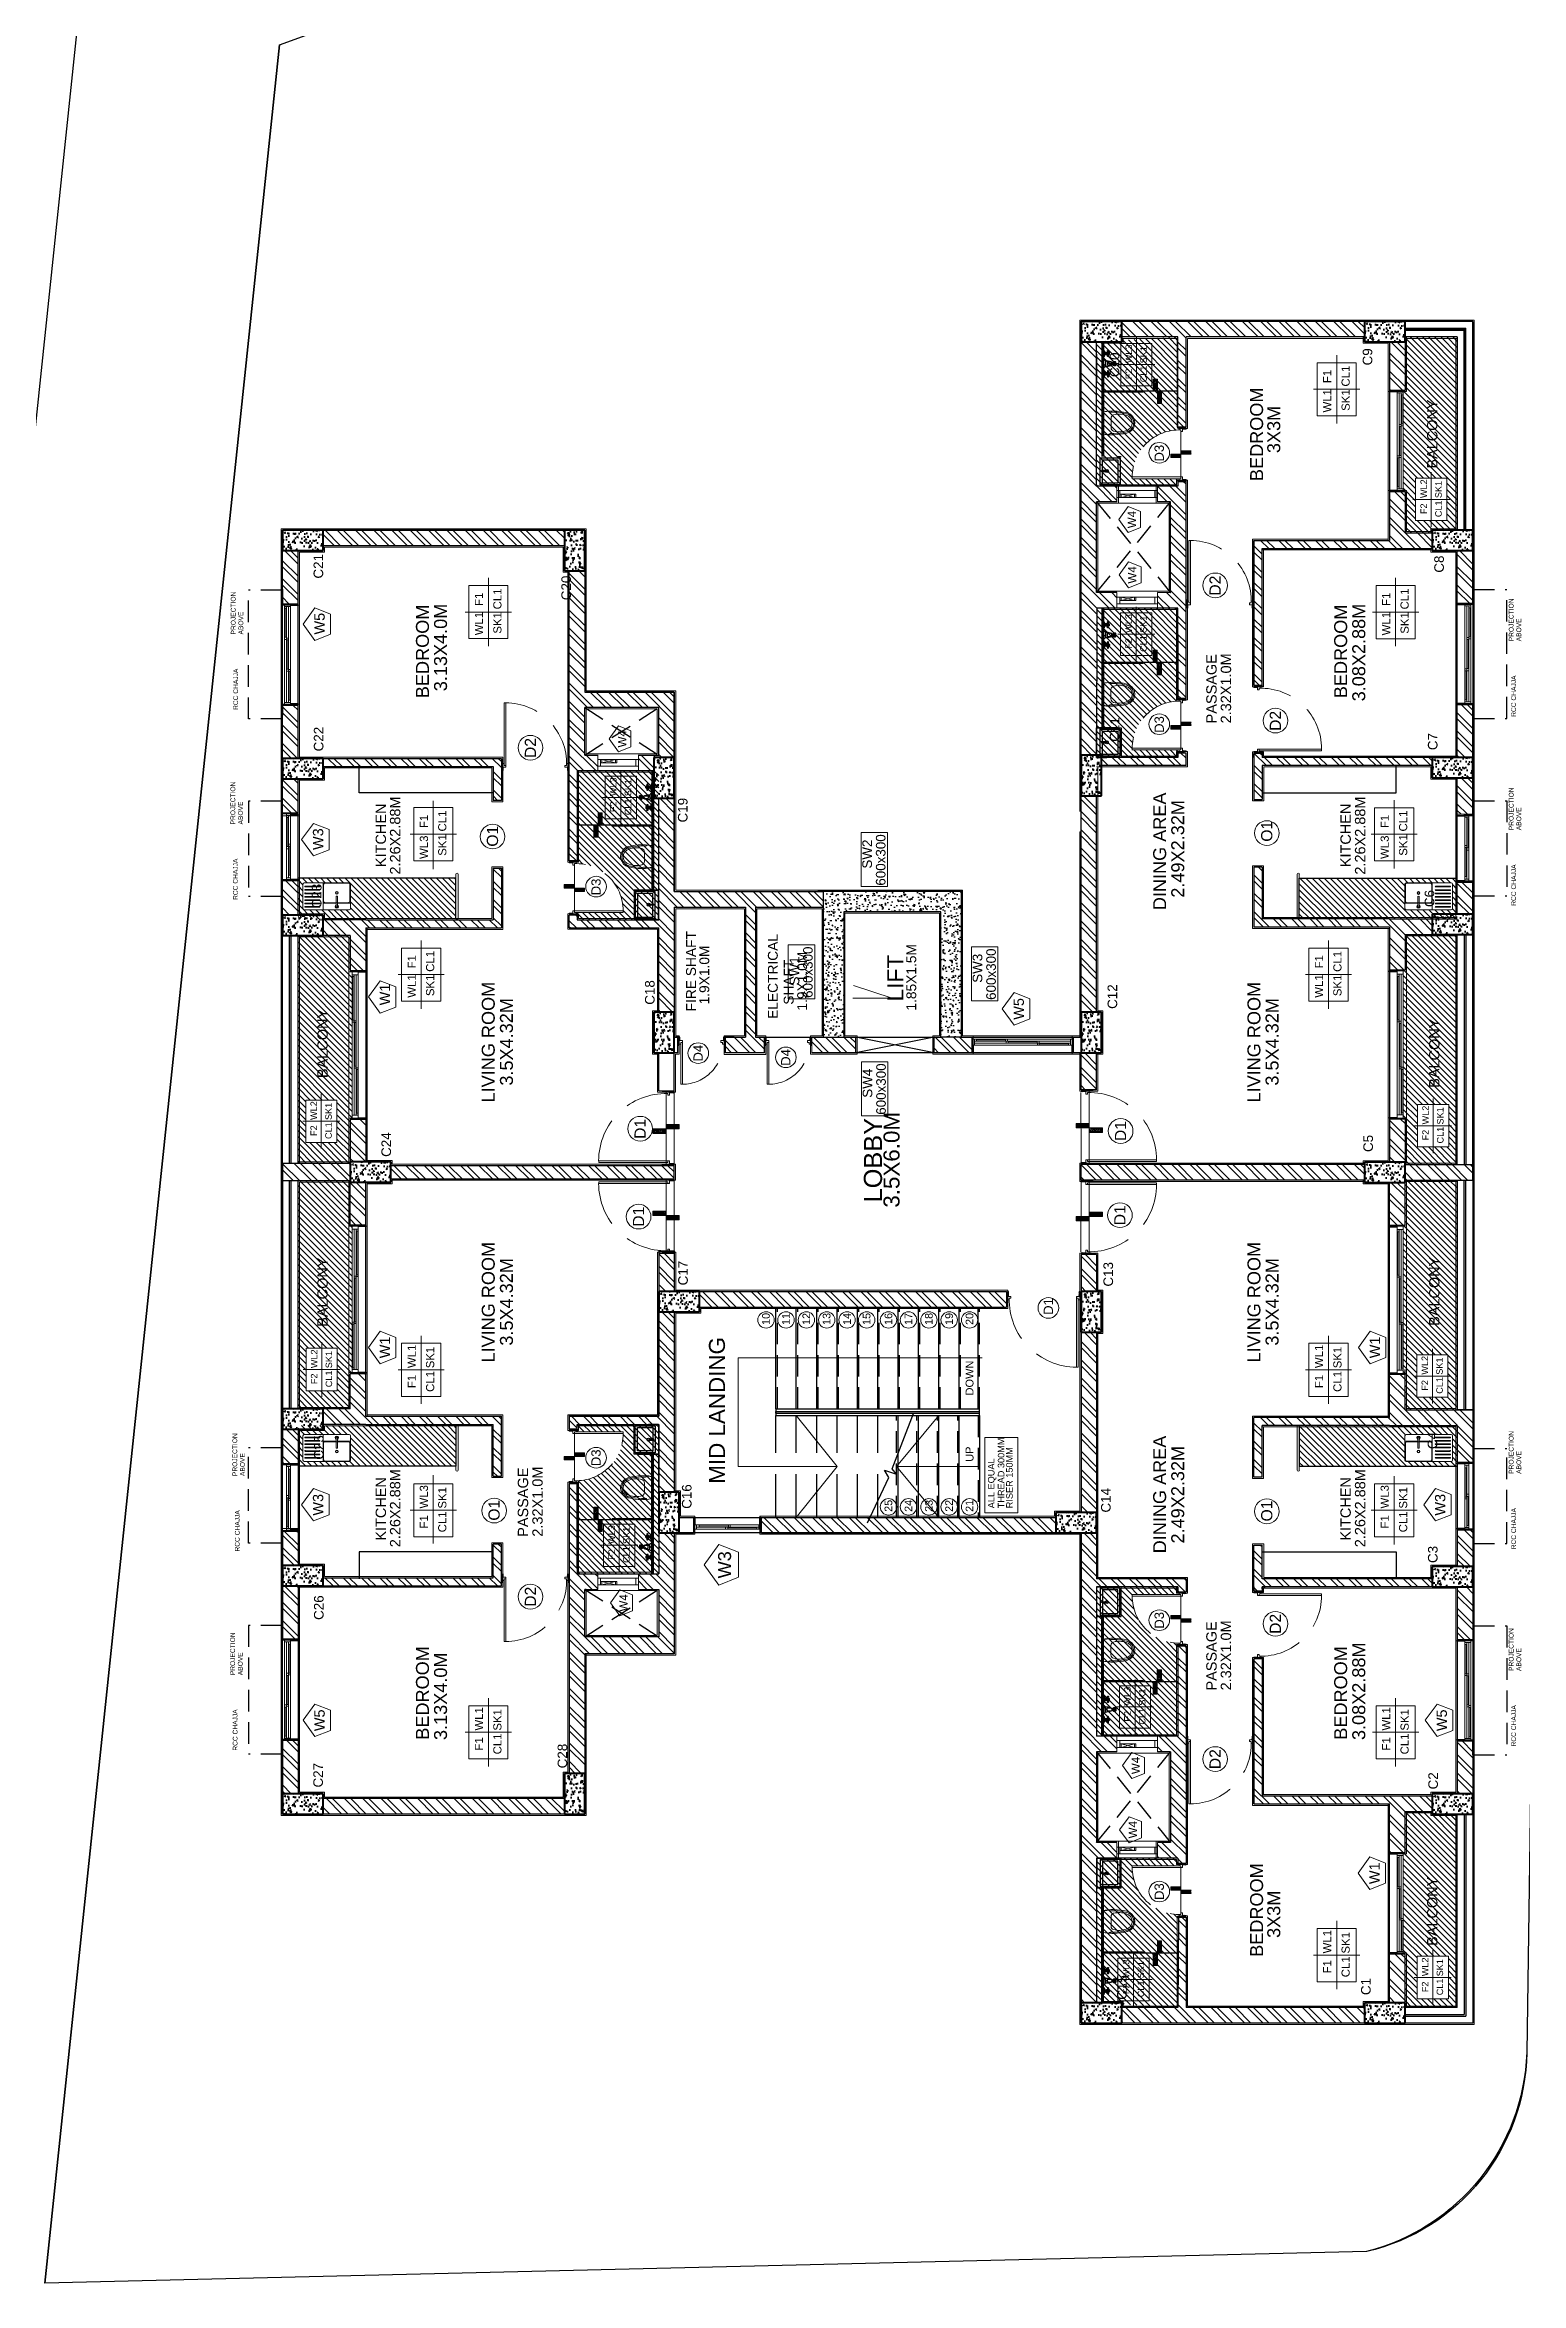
# Model space of a CAD drawing. Header units: metres. Extents: x 15463 to 32022, y 1223 to 33962.
# Drawn here: x 29484.54 to 29506.32, y 4096.49 to 4129.49 of the extents above; entities that cross this region are included whole.
import ezdxf

# ---------------------------------------------------------------- set-up
doc = ezdxf.new("R2010")
doc.units = ezdxf.units.M
doc.header["$LTSCALE"] = 0.1
for name, pattern in [('DASHDOTX2', [50.8, 25.4, -12.7, 0, -12.7]), ('DASHED2', [9.525, 6.35, -3.175]), ('HIDDEN2', [4.7625, 3.175, -1.5875])]:
    doc.linetypes.add(name, pattern=pattern)
for name, color, linetype, lineweight in [('CENTERLINE', 251, 'DASHDOTX2', 15), ('COLUMN', 7, 'Continuous', 40), ('DOOR', 7, 'Continuous', 20), ('HATCH', 250, 'Continuous', 13), ('LEVEL', 251, 'Continuous', 13), ('NAMES', 252, 'Continuous', 15), ('PLASTER', 252, 'Continuous', 15)]:
    doc.layers.add(name, color=color, linetype=linetype, lineweight=lineweight)
doc.styles.get("Standard").update_dxf_attribs({"font": 'arial.ttf'})
pattern_1 = [(135, (29569.4144, 3572.19952), (-0.13470384, -0.13470384), []), (135, (29569.4144, 3572.28933), (-0.13470384, -0.13470384), [])]
pattern_2 = [(135, (29569.414394, 3572.19952), (-0.0449012806, -0.0449012806), [])]
pattern_3 = [(135, (29569.414394, 3844.14269), (-0.04490128, -0.04490128), [])]
pattern_4 = [(225, (29810.726413, 4183.089638), (0.01077630735, -0.01077630735), [])]
pattern_5 = [(135, (29577.6718315, 3903.4054436), (-0.00449012806, -0.00449012806), [])]
pattern_6 = [(135, (29569.413004, 3848.14269), (-0.04490128, -0.04490128), [])]
pattern_7 = [(225, (29810.725024, 4187.089638), (0.01077630735, -0.01077630735), [])]
pattern_8 = [(135, (29569.414325, 3848.142687), (-0.0089802561, -0.0089802561), [])]
pattern_9 = [(135, (29569.414325, 3844.142134), (-0.0089802561, -0.0089802561), [])]
pattern_10 = [(225, (29702.326575, 4180.868247), (0.00449012806, -0.00449012806), [])]
pattern_11 = [(135, (29578.6923925, 3905.747725), (-0.00449012806, -0.00449012806), [])]
pattern_12 = [(135, (29583.855609, 3940.4172617), (-0.00224506403, -0.00224506403), [])]
pattern_13 = [(135, (29584.855609, 3943.5580482), (-0.00224506403, -0.00224506403), [])]
pattern_14 = [(135, (29584.42817, 3952.5173104), (-0.00224506403, -0.00224506403), [])]
pattern_15 = [(135, (29566.3001656, 3943.565802), (-0.00224506403, -0.00224506403), [])]
pattern_16 = [(135, (29566.3301656, 3952.497818), (-0.00224506403, -0.00224506403), [])]
pattern_17 = [(135, (29567.3001656, 3941.621175), (-0.00224506403, -0.00224506403), [])]
pattern_18 = [(135, (29559.55091, 3572.19952), (-0.0449012806, -0.0449012806), [])]
pattern_19 = [(135, (29571.9345016, 3905.801131), (-0.00449012806, -0.00449012806), [])]
pattern_20 = [(135, (29563.675675, 3850.53838), (-0.04490128, -0.04490128), [])]
pattern_21 = [(225, (29804.987694, 4189.485325), (0.01077630735, -0.01077630735), [])]
pattern_22 = [(135, (29563.676995, 3850.538375), (-0.0089802561, -0.0089802561), [])]
pattern_23 = [(135, (29586.424849, 3777.922645), (-0.01167433296, -0.01167433296), [])]
pattern_24 = [(135, (29593.56915, 3777.907317), (-0.01167433296, -0.01167433296), [])]

msp = doc.modelspace()

# ---------------------------------------------------------------- texts
for s, height, p in [('PROJECTION ', 0.07009, (29487.357, 4120.799)), ('PROJECTION ', 0.07009, (29506.209, 4120.698)), ('ABOVE', 0.0701, (29487.47, 4120.799)), ('ABOVE', 0.0701, (29506.322, 4120.698)), ('RCC CHAJJA', 0.0701, (29487.393, 4119.686)), ('RCC CHAJJA', 0.0701, (29506.245, 4119.585)), ('PROJECTION ', 0.07009, (29487.352, 4117.998)), ('ABOVE', 0.0701, (29487.465, 4117.998)), ('PROJECTION ', 0.07009, (29506.209, 4117.913)), ('ABOVE', 0.0701, (29506.322, 4117.913)), ('RCC CHAJJA', 0.0701, (29487.389, 4116.885)), ('RCC CHAJJA', 0.0701, (29506.245, 4116.799)), ('FIRE SHAFT', 0.1452, (29494.148, 4115.242)), ('ELECTRICAL', 0.1452, (29495.355, 4115.131)), ('1.9X1.0M', 0.1452, (29494.344, 4115.344)), ('1.9X1.0M', 0.1452, (29495.787, 4115.253)), ('1.85X1.5M', 0.1452, (29497.397, 4115.253)), ('SHAFT ', 0.1452, (29495.589, 4115.34)), ('3.5X6.0M', 0.2361, (29497.151, 4112.347)), ('MID LANDING', 0.23613, (29494.576, 4108.277)), ('PROJECTION ', 0.07009, (29487.381, 4108.39)), ('PROJECTION ', 0.07009, (29506.209, 4108.423)), ('ABOVE', 0.0701, (29506.322, 4108.423)), ('ABOVE', 0.0701, (29487.493, 4108.39)), ('RCC CHAJJA', 0.0701, (29487.417, 4107.277)), ('RCC CHAJJA', 0.0701, (29506.245, 4107.31)), ('PROJECTION ', 0.07009, (29506.209, 4105.516)), ('PROJECTION ', 0.07009, (29487.349, 4105.454)), ('ABOVE', 0.0701, (29487.461, 4105.454)), ('ABOVE', 0.0701, (29506.322, 4105.516)), ('RCC CHAJJA', 0.0701, (29487.385, 4104.341)), ('RCC CHAJJA', 0.0701, (29506.245, 4104.403))]:
    msp.add_text(s, height=height, rotation=90).set_placement(p)
at = {"insert": (29496.969, 4115.388), "char_height": 0.24, "attachment_point": 1, "rotation": 90}
msp.add_mtext_dynamic_manual_height_columns('LIFT', width=441.20564, gutter_width=24233.449, heights=[0], dxfattribs=at)
at = {"layer": 'CENTERLINE', "linetype": 'ByBlock'}
for s, p in [('C10', (29500.394, 4124.594)), ('C9', (29504.125, 4124.766)), ('C21', (29488.649, 4121.623)), ('C8', (29505.181, 4121.71)), ('C20', (29492.304, 4121.304)), ('C22', (29488.653, 4119.075)), ('C11', (29500.395, 4119.217)), ('C7', (29505.087, 4119.093)), ('C19', (29494.024, 4118.027)), ('SW2', (29496.744, 4117.347)), ('600x300', (29496.944, 4117.095)), ('C23', (29488.624, 4116.76)), ('C6', (29505.039, 4116.779)), ('SW1', (29495.672, 4115.624)), ('600x300', (29495.87, 4115.44)), ('SW3', (29498.372, 4115.663)), ('600x300', (29498.572, 4115.411)), ('C18', (29493.538, 4115.339)), ('C12', (29500.362, 4115.278)), ('SW4', (29496.749, 4113.968)), ('600x300', (29496.949, 4113.717)), ('C24', (29489.65, 4113.096)), ('C5', (29504.135, 4113.168)), ('C17', (29494.028, 4111.202)), ('C13', (29500.301, 4111.184)), ('C25', (29488.655, 4108.631)), ('C4', (29505.084, 4108.787)), ('C16', (29494.083, 4107.907)), ('C14', (29500.265, 4107.852)), ('C3', (29505.088, 4107.108)), ('C26', (29488.655, 4106.269)), ('C27', (29488.645, 4103.798)), ('C28', (29492.249, 4104.081)), ('C2', (29505.093, 4103.77)), ('C15', (29500.502, 4100.669)), ('C1', (29504.101, 4100.737))]:
    msp.add_text(s, height=0.1414, rotation=90, dxfattribs=at).set_placement(p)
at = {"layer": 'LEVEL'}
for s, height, p in [('D3', 0.1379, (29501.051, 4123.349)), ('W4', 0.1221, (29500.639, 4122.365)), ('W4', 0.1221, (29500.645, 4121.549)), ('D2', 0.1655, (29501.889, 4121.371)), ('W5', 0.1526, (29488.672, 4120.798)), ('D2', 0.1655, (29502.778, 4119.377)), ('W4', 0.1221, (29493.121, 4119.133)), ('D3', 0.1379, (29501.051, 4119.348)), ('D2', 0.1655, (29491.789, 4118.977)), ('O1', 0.1655, (29502.651, 4117.743)), ('O1', 0.1655, (29502.651, 4117.743)), ('W3', 0.1526, (29488.65, 4117.621)), ('O1', 0.1655, (29491.229, 4117.67)), ('D3', 0.1379, (29492.743, 4116.953)), ('W1', 0.1526, (29489.636, 4115.331)), ('W5', 0.1526, (29498.986, 4115.118)), ('D4', 0.1379, (29494.249, 4114.502)), ('D4', 0.1379, (29495.542, 4114.439)), ('D1', 0.1655, (29493.407, 4113.362)), ('D1', 0.1655, (29500.494, 4113.329)), ('D1', 0.1655, (29500.484, 4112.088)), ('D1', 0.1655, (29493.383, 4112.066)), ('10', 0.1134, (29495.237, 4110.619)), ('11', 0.1134, (29495.532, 4110.619)), ('12', 0.1134, (29495.833, 4110.619)), ('13', 0.1134, (29496.132, 4110.619)), ('14', 0.1134, (29496.433, 4110.619)), ('15', 0.1134, (29496.722, 4110.619)), ('16', 0.1134, (29497.044, 4110.619)), ('17', 0.1134, (29497.34, 4110.619)), ('18', 0.1134, (29497.64, 4110.619)), ('19', 0.1134, (29497.939, 4110.619)), ('20', 0.1134, (29498.24, 4110.619)), ('D1', 0.1379, (29499.415, 4110.767)), ('W1', 0.1526, (29489.636, 4110.127)), ('W1', 0.1526, (29504.239, 4110.127)), ('DOWN', 0.116, (29498.242, 4109.579)), ('D3', 0.1379, (29492.743, 4108.536)), ('UP', 0.116, (29498.242, 4108.601)), ('THREAD 300MM', 0.09668, (29498.698, 4107.915)), ('RISER 150MM', 0.09668, (29498.821, 4107.915)), ('ALL EQUAL', 0.0967, (29498.552, 4107.915)), ('W3', 0.1526, (29488.65, 4107.807)), ('W3', 0.1526, (29505.203, 4107.807)), ('O1', 0.1655, (29491.253, 4107.732)), ('25', 0.1134, (29497.044, 4107.863)), ('24', 0.1134, (29497.34, 4107.863)), ('23', 0.1134, (29497.64, 4107.863)), ('22', 0.1134, (29497.939, 4107.863)), ('21', 0.1134, (29498.24, 4107.863)), ('O1', 0.1655, (29502.651, 4107.721)), ('W3', 0.1908, (29494.666, 4106.882)), ('D2', 0.1655, (29491.789, 4106.463)), ('W4', 0.1221, (29493.142, 4106.392)), ('D3', 0.1379, (29501.051, 4106.14)), ('D2', 0.1655, (29502.778, 4106.063)), ('W5', 0.1526, (29488.672, 4104.629)), ('W5', 0.1526, (29505.226, 4104.629)), ('W4', 0.1221, (29500.696, 4103.995)), ('D2', 0.1655, (29501.889, 4104.068)), ('W4', 0.1221, (29500.653, 4103.048)), ('W1', 0.1526, (29504.234, 4102.374)), ('D3', 0.1379, (29501.051, 4102.14))]:
    msp.add_text(s, height=height, rotation=90, dxfattribs=at).set_placement(p)
at = {"layer": 'NAMES'}
for s, height, p in [('WL3', 0.0962, (29500.581, 4124.798)), ('SK1', 0.0962, (29500.799, 4124.796)), ('F2', 0.0962, (29500.581, 4124.562)), ('CL1', 0.0962, (29500.799, 4124.517)), ('F1', 0.1202, (29503.52, 4124.505)), ('CL1', 0.1202, (29503.792, 4124.454)), ('BEDROOM', 0.191, (29502.514, 4123.061)), ('WL1', 0.1202, (29503.52, 4124.072)), ('SK1', 0.1202, (29503.792, 4124.096)), ('BALCONY', 0.1528, (29505.086, 4123.244)), ('3X3M', 0.191, (29502.767, 4123.473)), ('WL2', 0.0962, (29504.932, 4122.81)), ('SK1', 0.0962, (29505.149, 4122.809)), ('F2', 0.0962, (29504.932, 4122.574)), ('CL1', 0.0962, (29505.149, 4122.529)), ('F1', 0.1202, (29491.007, 4121.219)), ('CL1', 0.1202, (29491.279, 4121.169)), ('F1', 0.1202, (29504.391, 4121.219)), ('CL1', 0.1202, (29504.662, 4121.168)), ('BEDROOM', 0.191, (29490.209, 4119.86)), ('3.13X4.0M', 0.191, (29490.476, 4119.962)), ('WL1', 0.1202, (29491.007, 4120.787)), ('SK1', 0.1202, (29491.279, 4120.811)), ('WL3', 0.0962, (29500.58, 4120.823)), ('SK1', 0.0962, (29500.797, 4120.822)), ('BEDROOM', 0.191, (29503.754, 4119.86)), ('3.08X2.88M', 0.191, (29504.021, 4119.813)), ('WL1', 0.1202, (29504.391, 4120.786)), ('SK1', 0.1202, (29504.662, 4120.81)), ('F2', 0.0962, (29500.58, 4120.587)), ('CL1', 0.0962, (29500.797, 4120.542)), ('PASSAGE', 0.1528, (29501.829, 4119.488)), ('2.32X1.0M', 0.1528, (29502.043, 4119.488)), ('WL3', 0.0962, (29492.976, 4118.415)), ('SK1', 0.0962, (29493.194, 4118.414)), ('2.26X2.88M', 0.1528, (29489.787, 4117.259)), ('F2', 0.0962, (29492.976, 4118.179)), ('CL1', 0.0962, (29493.194, 4118.134)), ('DINING AREA', 0.191, (29501.084, 4116.734)), ('2.49X2.32M', 0.191, (29501.351, 4116.918)), ('2.26X2.88M', 0.1528, (29504.022, 4117.258)), ('KITCHEN', 0.1528, (29489.576, 4117.369)), ('F1', 0.1202, (29490.195, 4117.945)), ('CL1', 0.1202, (29490.466, 4117.894)), ('KITCHEN', 0.1528, (29503.808, 4117.368)), ('F1', 0.1202, (29504.368, 4117.945)), ('CL1', 0.1202, (29504.64, 4117.894)), ('WL3', 0.1202, (29490.195, 4117.489)), ('SK1', 0.1202, (29490.466, 4117.536)), ('WL3', 0.1202, (29504.368, 4117.489)), ('SK1', 0.1202, (29504.64, 4117.536)), ('F1', 0.1202, (29490.015, 4115.876)), ('CL1', 0.1202, (29490.287, 4115.825)), ('F1', 0.1202, (29503.399, 4115.875)), ('CL1', 0.1202, (29503.671, 4115.824)), ('WL1', 0.1202, (29490.015, 4115.443)), ('SK1', 0.1202, (29490.287, 4115.467)), ('WL1', 0.1202, (29503.399, 4115.443)), ('SK1', 0.1202, (29503.671, 4115.466)), ('LIVING ROOM', 0.191, (29491.18, 4113.899)), ('3.5X4.32M', 0.191, (29491.448, 4114.147)), ('LIVING ROOM', 0.191, (29502.475, 4113.898)), ('3.5X4.32M', 0.191, (29502.742, 4114.147)), ('BALCONY', 0.1528, (29488.716, 4114.259)), ('BALCONY', 0.1528, (29505.116, 4114.115)), ('WL2', 0.0962, (29488.558, 4113.641)), ('SK1', 0.0962, (29488.776, 4113.64)), ('WL2', 0.0962, (29504.959, 4113.575)), ('SK1', 0.0962, (29505.176, 4113.574)), ('F2', 0.0962, (29488.558, 4113.405)), ('CL1', 0.0962, (29488.776, 4113.36)), ('LOBBY', 0.2674, (29496.893, 4112.425)), ('F2', 0.0962, (29504.959, 4113.339)), ('CL1', 0.0962, (29505.176, 4113.294)), ('LIVING ROOM', 0.191, (29491.18, 4110.064)), ('LIVING ROOM', 0.191, (29502.475, 4110.064)), ('BALCONY', 0.1528, (29488.716, 4110.592)), ('3.5X4.32M', 0.191, (29491.448, 4110.313)), ('3.5X4.32M', 0.191, (29502.742, 4110.313)), ('BALCONY', 0.1528, (29505.116, 4110.604)), ('WL2', 0.0962, (29488.564, 4109.981)), ('SK1', 0.0962, (29488.781, 4109.98)), ('WL1', 0.1202, (29490.015, 4109.982)), ('SK1', 0.1202, (29490.287, 4109.98)), ('WL1', 0.1202, (29503.399, 4109.982)), ('SK1', 0.1202, (29503.671, 4109.98)), ('WL2', 0.0962, (29504.948, 4109.885)), ('SK1', 0.0962, (29505.165, 4109.884)), ('F2', 0.0962, (29488.564, 4109.745)), ('CL1', 0.0962, (29488.781, 4109.7)), ('F1', 0.1202, (29490.015, 4109.687)), ('CL1', 0.1202, (29490.287, 4109.631)), ('F1', 0.1202, (29503.399, 4109.687)), ('CL1', 0.1202, (29503.671, 4109.631)), ('F2', 0.0962, (29504.948, 4109.649)), ('CL1', 0.0962, (29505.165, 4109.604)), ('DINING AREA', 0.191, (29501.084, 4107.251)), ('2.49X2.32M', 0.191, (29501.351, 4107.396)), ('2.26X2.88M', 0.1528, (29489.787, 4107.341)), ('PASSAGE', 0.1528, (29491.673, 4107.495)), ('2.32X1.0M', 0.1528, (29491.887, 4107.497)), ('2.26X2.88M', 0.1528, (29504.022, 4107.341)), ('KITCHEN', 0.1528, (29489.576, 4107.438)), ('WL3', 0.1202, (29490.195, 4107.912)), ('SK1', 0.1202, (29490.466, 4107.911)), ('KITCHEN', 0.1528, (29503.808, 4107.438)), ('WL3', 0.1202, (29504.368, 4107.912)), ('SK1', 0.1202, (29504.64, 4107.911)), ('F1', 0.1202, (29490.195, 4107.617)), ('CL1', 0.1202, (29490.466, 4107.561)), ('F1', 0.1202, (29504.368, 4107.617)), ('CL1', 0.1202, (29504.64, 4107.561)), ('WL3', 0.0962, (29492.953, 4107.39)), ('SK1', 0.0962, (29493.17, 4107.389)), ('F2', 0.0962, (29492.953, 4107.154)), ('CL1', 0.0962, (29493.17, 4107.11)), ('PASSAGE', 0.1528, (29501.829, 4105.228)), ('2.32X1.0M', 0.1528, (29502.043, 4105.23)), ('BEDROOM', 0.191, (29490.209, 4104.503)), ('BEDROOM', 0.191, (29503.754, 4104.503)), ('3.08X2.88M', 0.191, (29504.021, 4104.498)), ('3.13X4.0M', 0.191, (29490.476, 4104.498)), ('WL3', 0.0962, (29500.561, 4105.006)), ('SK1', 0.0962, (29500.779, 4105.005)), ('WL1', 0.1202, (29491.007, 4104.638)), ('SK1', 0.1202, (29491.279, 4104.637)), ('F2', 0.0962, (29500.561, 4104.77)), ('CL1', 0.0962, (29500.779, 4104.725)), ('WL1', 0.1202, (29504.391, 4104.638)), ('SK1', 0.1202, (29504.662, 4104.637)), ('F1', 0.1202, (29491.007, 4104.343)), ('CL1', 0.1202, (29491.279, 4104.287)), ('F1', 0.1202, (29504.391, 4104.343)), ('CL1', 0.1202, (29504.662, 4104.287)), ('BEDROOM', 0.191, (29502.514, 4101.302)), ('BALCONY', 0.1528, (29505.086, 4101.462)), ('3X3M', 0.191, (29502.767, 4101.58)), ('WL1', 0.1202, (29503.52, 4101.352)), ('SK1', 0.1202, (29503.792, 4101.35)), ('WL3', 0.0962, (29500.542, 4100.987)), ('SK1', 0.0962, (29500.759, 4100.985)), ('F1', 0.1202, (29503.52, 4101.057)), ('CL1', 0.1202, (29503.792, 4101.001)), ('WL2', 0.0962, (29504.953, 4101.016)), ('SK1', 0.0962, (29505.17, 4101.014)), ('F2', 0.0962, (29500.542, 4100.751)), ('CL1', 0.0962, (29500.759, 4100.706)), ('F2', 0.0962, (29504.953, 4100.78)), ('CL1', 0.0962, (29505.17, 4100.735))]:
    msp.add_text(s, height=height, rotation=90, dxfattribs=at).set_placement(p)

# ---------------------------------------------------------------- blocks, each defined once
blk = doc.blocks.new('xibet4')
at = {"lineweight": 20}
for p, q in [((-204, -182), (204, -182)), ((0, -321), (-88, -321)), ((0, -321), (-86, -321)), ((0, -321), (88, -321)), ((0, -321), (86, -321))]:
    blk.add_line(p, q, dxfattribs=at)
for centre, major_axis, start_param, end_param in [((852, -375), (758, 758), 2.286025, 2.356194), ((-217, -300), (15.2, 15.2), 5.430029, 6.988465), ((852, -375), (742, -742), 3.856821, 3.926991), ((209, -470), (264, 264), 2.078252, 2.710479), ((-88, -386), (45.5, 45.5), 0.785398, 2.078252), ((88, -386), (45.5, -45.5), 1.063341, 2.356194), ((-209, -470), (264, 264), 5.143503, 5.77573), ((217, -300), (15.2, 15.2), 0.865517, 2.423953), ((-852, -375), (742, 742), 5.497787, 5.567957), ((-852, -375), (758, 758), 5.497787, 5.567957), ((0, -568), (136, -136), 4.149652, 4.45059), ((0, -568), (121, 121), 2.578855, 2.879793), ((0, -568), (136, -136), 4.45059, 5.497787), ((0, -568), (121, 121), 2.879793, 3.926991), ((0, -568), (102, -102), 4.149652, 5.497787), ((0, -568), (102, -102), 5.497787, 6.845923), ((0, -568), (121, 121), 3.926991, 4.974188), ((0, -568), (136, -136), 5.497787, 6.544985), ((0, -568), (121, 121), 4.974188, 5.275126), ((0, -568), (136, -136), 0.261799, 0.562737)]:
    blk.add_ellipse(centre, major_axis=major_axis, ratio=1, start_param=start_param, end_param=end_param, dxfattribs=at)
at = {"lineweight": 20, "extrusion": (0, 0, -1)}
for centre, major_axis, start_param, end_param in [((865, -350), (767, 767), 3.684098, 3.903495), ((858, -363), (761, 761), 3.985561, 4.095654), ((865, -350), (752, 752), 3.684098, 3.903495), ((-865, -350), (752, -752), -0.761903, -0.542505), ((-865, -350), (767, 767), 0.808894, 1.028291), ((-858, -363), (761, 761), 0.616735, 0.726828)]:
    blk.add_ellipse(centre, major_axis=major_axis, ratio=1, start_param=start_param, end_param=end_param, dxfattribs=at)
blk = doc.blocks.new('LLAVE-10')
at = {"color": 253, "lineweight": 13}
for points in [[(-0.118, 0.03), (-0.118, 0.024), (-0.12, 0.018), (-0.124, 0.013), (-0.129, 0.009), (-0.134, 0.007), (-0.081, 0.007), (-0.075, 0.006), (-0.071, 0.004), (-0.067, 0), (-0.148, 0), (-0.142, 0.004), (-0.134, 0.007)], [(-0.121, 0.05), (-0.129, 0.05)], [(-0.121, 0.044), (-0.129, 0.044)], [(-0.077, 0.007), (-0.083, 0.008), (-0.088, 0.01), (-0.092, 0.014), (-0.095, 0.019), (-0.097, 0.025), (-0.097, 0.03), (-0.118, 0.03), (-0.118, 0.034), (-0.12, 0.04), (-0.121, 0.047), (-0.12, 0.054), (-0.118, 0.06), (-0.097, 0.06), (-0.102, 0.063), (-0.108, 0.064), (-0.113, 0.063), (-0.118, 0.06)], [(-0.094, 0.017), (-0.121, 0.017)], [(-0.118, 0.034), (-0.097, 0.034)], [(-0.097, 0.06), (-0.095, 0.054)], [(-0.095, 0.04), (-0.097, 0.034)], [(-0.097, 0.034), (-0.097, 0.03)], [(-0.095, 0.054), (-0.094, 0.047)], [(-0.094, 0.047), (-0.095, 0.04)], [(-0.086, 0.05), (-0.094, 0.05)], [(-0.094, 0.044), (-0.086, 0.044)], [(0.027, 0.02), (0.032, 0.018), (0.036, 0.015), (0.039, 0.01), (0.04, 0.005), (0.04, 0), (-0.04, 0), (-0.04, 0.005), (-0.039, 0.01), (-0.036, 0.015), (-0.032, 0.018), (-0.027, 0.02), (0.027, 0.02), (0.027, 0.034), (0.026, 0.048), (0.023, 0.061), (0.019, 0.075), (0.013, 0.087), (-0.013, 0.087), (-0.016, 0.076), (-0.017, 0.064), (-0.016, 0.052), (-0.013, 0.04), (0.013, 0.04), (0.016, 0.052), (0.017, 0.064), (0.016, 0.076), (0.013, 0.087)], [(-0.026, 0.048), (-0.027, 0.034)], [(-0.027, 0.034), (-0.027, 0.02)], [(-0.023, 0.061), (-0.026, 0.048)], [(-0.019, 0.075), (-0.023, 0.061)], [(0.02, 0.111), (0.02, 0.121), (0.018, 0.126), (0.015, 0.129), (0.01, 0.131), (-0.01, 0.131), (-0.015, 0.129), (-0.018, 0.126), (-0.02, 0.121), (-0.02, 0.111), (0.02, 0.111), (0.018, 0.106), (0.015, 0.103), (0.01, 0.101), (-0.01, 0.101), (-0.015, 0.103), (-0.018, 0.106), (-0.02, 0.111)], [(0.02, 0.121), (-0.02, 0.121)], [(-0.013, 0.087), (-0.019, 0.075)], [(-0.007, 0.101), (-0.007, 0.087)], [(0.007, 0.101), (0.007, 0.087)], [(0.118, 0.03), (0.118, 0.024), (0.12, 0.018), (0.124, 0.013), (0.129, 0.009), (0.134, 0.007), (0.081, 0.007), (0.075, 0.006), (0.071, 0.004), (0.067, 0), (0.148, 0), (0.142, 0.004), (0.134, 0.007)], [(0.077, 0.007), (0.083, 0.008), (0.088, 0.01), (0.092, 0.014), (0.095, 0.019), (0.097, 0.025), (0.097, 0.03), (0.118, 0.03), (0.118, 0.034), (0.12, 0.04), (0.121, 0.047), (0.12, 0.054), (0.118, 0.06), (0.097, 0.06), (0.102, 0.063), (0.108, 0.064), (0.113, 0.063), (0.118, 0.06)], [(0.086, 0.05), (0.094, 0.05)], [(0.094, 0.044), (0.086, 0.044)], [(0.095, 0.054), (0.094, 0.047)], [(0.094, 0.047), (0.095, 0.04)], [(0.094, 0.017), (0.121, 0.017)], [(0.097, 0.06), (0.095, 0.054)], [(0.095, 0.04), (0.097, 0.034)], [(0.097, 0.034), (0.097, 0.03)], [(0.118, 0.034), (0.097, 0.034)], [(0.121, 0.05), (0.129, 0.05)], [(0.121, 0.044), (0.129, 0.044)]]:
    blk.add_lwpolyline(points, dxfattribs=at)
for points in [[(-0.129, 0.05), (-0.128, 0.047), (-0.129, 0.044), (-0.131, 0.041), (-0.134, 0.04), (-0.138, 0.041), (-0.14, 0.044), (-0.141, 0.047), (-0.14, 0.05), (-0.138, 0.053), (-0.134, 0.054), (-0.131, 0.053)], [(-0.101, 0.047), (-0.102, 0.044), (-0.104, 0.041), (-0.108, 0.04), (-0.111, 0.041), (-0.113, 0.044), (-0.114, 0.047), (-0.113, 0.05), (-0.111, 0.053), (-0.108, 0.054), (-0.104, 0.053), (-0.102, 0.05)], [(-0.075, 0.05), (-0.074, 0.047), (-0.075, 0.044), (-0.077, 0.041), (-0.081, 0.04), (-0.084, 0.041), (-0.086, 0.044), (-0.087, 0.047), (-0.086, 0.05), (-0.084, 0.053), (-0.081, 0.054), (-0.077, 0.053)], [(0.075, 0.05), (0.074, 0.047), (0.075, 0.044), (0.077, 0.041), (0.081, 0.04), (0.084, 0.041), (0.086, 0.044), (0.087, 0.047), (0.086, 0.05), (0.084, 0.053), (0.081, 0.054), (0.077, 0.053)], [(0.101, 0.047), (0.102, 0.044), (0.104, 0.041), (0.108, 0.04), (0.111, 0.041), (0.113, 0.044), (0.114, 0.047), (0.113, 0.05), (0.111, 0.053), (0.108, 0.054), (0.104, 0.053), (0.102, 0.05)], [(0.129, 0.05), (0.128, 0.047), (0.129, 0.044), (0.131, 0.041), (0.134, 0.04), (0.138, 0.041), (0.14, 0.044), (0.141, 0.047), (0.14, 0.05), (0.138, 0.053), (0.134, 0.054), (0.131, 0.053)]]:
    blk.add_lwpolyline(points, close=True, dxfattribs=at)

# ---------------------------------------------------------------- hatches: boundary and pattern name
h = msp.add_hatch()
h.set_pattern_fill('ANSI31', color=256, scale=0.002, angle=180)
h.set_pattern_definition(pattern_10)
h.paths.add_polyline_path([(29502.365, 4121.307, -1), (29502.377, 4121.307), (29502.377, 4121.216), (29502.365, 4121.216)])
h.paths.add_polyline_path([(29502.353, 4121.238), (29502.365, 4121.238), (29502.365, 4121.216), (29502.365, 4121.186), (29502.353, 4121.186)])
h.paths.add_polyline_path([(29501.382, 4121.307, -1), (29501.394, 4121.307), (29501.394, 4121.216), (29501.382, 4121.216)])
h.paths.add_polyline_path([(29501.394, 4121.238), (29501.406, 4121.238), (29501.406, 4121.186), (29501.394, 4121.186)])
h = msp.add_hatch()
h.set_pattern_fill('ANSI31', color=256, scale=0.002, angle=90)
h.set_pattern_definition(pattern_11)
h.paths.add_polyline_path([(29502.5, 4120.031, 1), (29502.5, 4120.043), (29502.409, 4120.043), (29502.409, 4120.031)])
h.paths.add_polyline_path([(29502.431, 4120.019), (29502.431, 4120.031), (29502.409, 4120.031), (29502.379, 4120.031), (29502.379, 4120.019)])
h.paths.add_polyline_path([(29502.5, 4119.048, 1), (29502.5, 4119.06), (29502.409, 4119.06), (29502.409, 4119.048)])
h.paths.add_polyline_path([(29502.431, 4119.06), (29502.431, 4119.072), (29502.379, 4119.072), (29502.379, 4119.06)])
h = msp.add_hatch()
h.set_pattern_fill('ANSI31', color=256, scale=0.002, angle=90)
h.set_pattern_definition(pattern_5)
h.paths.add_polyline_path([(29501.258, 4119.84, -1), (29501.258, 4119.852), (29501.349, 4119.852), (29501.349, 4119.84)])
h.paths.add_polyline_path([(29501.327, 4119.828), (29501.327, 4119.84), (29501.349, 4119.84), (29501.379, 4119.84), (29501.379, 4119.828)])
h.paths.add_polyline_path([(29501.258, 4119.059, -1), (29501.258, 4119.071), (29501.349, 4119.071), (29501.349, 4119.059)])
h.paths.add_polyline_path([(29501.327, 4119.071), (29501.327, 4119.083), (29501.379, 4119.083), (29501.379, 4119.071)])
h = msp.add_hatch()
h.set_pattern_fill('ANSI31', color=256, scale=0.002, angle=90)
h.set_pattern_definition(pattern_19)
h.paths.add_polyline_path([(29492.4, 4117.445, 1), (29492.4, 4117.457), (29492.309, 4117.457), (29492.309, 4117.445)])
h.paths.add_polyline_path([(29492.33, 4117.433), (29492.33, 4117.445), (29492.309, 4117.445), (29492.278, 4117.445), (29492.278, 4117.433)])
h.paths.add_polyline_path([(29492.4, 4116.664, 1), (29492.4, 4116.676), (29492.309, 4116.676), (29492.309, 4116.664)])
h.paths.add_polyline_path([(29492.33, 4116.676), (29492.33, 4116.688), (29492.278, 4116.688), (29492.278, 4116.676)])
h = msp.add_hatch()
h.set_pattern_fill('AR-CONC', color=256, scale=0.001, angle=90)
h.set_pattern_definition([(140, (29569.4144, 3572.19952), (0.015939086, 0.18218467), [0.01905, -0.20955]), (85, (29569.4144, 3572.19952), (-0.191056845, -0.03524342), [0.01524, -0.167640584]), (190.451445, (29569.41572, 3572.2147), (-0.17511775, 0.146941247), [0.01619001, -0.178090245]), (136.1842, (29569.3636, 3572.19952), (0.04204233, 0.27107904), [0.028575, -0.314325]), (186.63556, (29569.3671, 3572.2221), (-0.24742612, 0.23740413), [0.02428502, -0.26713561]), (81.18415, (29569.3636, 3572.19952), (-0.24742612, 0.23740413), [0.02285997, -0.25145973]), (111, (29569.3763, 3572.22492), (0.1022652, 0.15161439), [0.01905, -0.20955]), (56, (29569.3763, 3572.22492), (-0.184187966, 0.06180203), [0.01524, -0.16764]), (161.451445, (29569.38482, 3572.23756), (-0.08192277, 0.21341642), [0.01619001, -0.17808994]), (127.5, (29569.414394, 3572.19952), (-0.084555039, 0.003088603), [0, -0.165608, 0, -0.17018, 0, -0.168275]), (97.5, (29569.41439, 3572.19952), (-0.100180575, 0.066819663), [0, -0.097028, 0, -0.161798, 0, -0.064135]), (57.5, (29569.414394, 3572.14288), (0.005728744, 0.135590595), [0, -0.0635, 0, -0.19812, 0, -0.26289]), (47.5, (29569.41439, 3572.11748), (-0.02542649, 0.148129181), [0, -0.08255, 0, -0.131572, 0, -0.18669])])
h.paths.add_polyline_path([(29497.759, 4116.71), (29497.759, 4114.862), (29498.059, 4114.862), (29498.059, 4117.01), (29496.029, 4117.01), (29496.029, 4114.862), (29496.329, 4114.862), (29496.329, 4116.71)])
h = msp.add_hatch()
h.set_pattern_fill('ANSI31', color=256, scale=0.002, angle=90)
h.set_pattern_definition([(135, (29569.414394, 3848.262687), (-0.00449012806, -0.00449012806), [])])
h.paths.add_polyline_path([(29493.886, 4114.832), (29493.886, 4114.741, 1), (29493.898, 4114.741), (29493.898, 4114.832)])
h.paths.add_polyline_path([(29493.898, 4114.862), (29493.898, 4114.81), (29493.91, 4114.81), (29493.91, 4114.862)])
h.paths.add_polyline_path([(29494.567, 4114.832), (29494.567, 4114.741, 1), (29494.579, 4114.741), (29494.579, 4114.832)])
h.paths.add_polyline_path([(29494.555, 4114.862), (29494.555, 4114.81), (29494.567, 4114.81), (29494.567, 4114.832), (29494.567, 4114.862)])
h = msp.add_hatch()
h.set_pattern_fill('ANSI31', color=256, scale=0.002, angle=90)
h.set_pattern_definition([(135, (29575.027574, 3908.5852186), (-0.00449012806, -0.00449012806), [])])
h.paths.add_polyline_path([(29495.161, 4114.832), (29495.161, 4114.741, 1), (29495.173, 4114.741), (29495.173, 4114.832)])
h.paths.add_polyline_path([(29495.173, 4114.862), (29495.173, 4114.81), (29495.185, 4114.81), (29495.185, 4114.862)])
h.paths.add_polyline_path([(29495.842, 4114.832), (29495.842, 4114.741, 1), (29495.854, 4114.741), (29495.854, 4114.832)])
h.paths.add_polyline_path([(29495.83, 4114.862), (29495.83, 4114.81), (29495.842, 4114.81), (29495.842, 4114.832), (29495.842, 4114.862)])
h = msp.add_hatch()
h.set_pattern_fill('ANSI31', color=256, scale=0.002, angle=270)
h.set_pattern_definition([(315, (29419.516314, 4311.61851), (0.00449012806, 0.00449012806), [])])
h.paths.add_polyline_path([(29493.778, 4114.067), (29493.778, 4114.055), (29493.658, 4114.055, -1), (29493.658, 4114.067)])
h.paths.add_polyline_path([(29493.828, 4114.055), (29493.828, 4114.043), (29493.757, 4114.043), (29493.757, 4114.055)])
h.paths.add_polyline_path([(29493.757, 4112.986), (29493.757, 4112.998), (29493.828, 4112.998), (29493.828, 4112.986)])
h.paths.add_polyline_path([(29493.658, 4112.974, -1), (29493.658, 4112.986), (29493.778, 4112.986), (29493.778, 4112.974)])
h = msp.add_hatch()
h.set_pattern_fill('ANSI31', color=256, scale=0.002, angle=270)
h.set_pattern_definition([(315, (29423.5885275, 4311.6333027), (0.00449012806, 0.00449012806), [])])
h.paths.add_polyline_path([(29499.879, 4114.082), (29499.879, 4114.07), (29499.999, 4114.07, 1), (29499.999, 4114.082)])
h.paths.add_polyline_path([(29499.829, 4114.07), (29499.829, 4114.058), (29499.9, 4114.058), (29499.9, 4114.07)])
h.paths.add_polyline_path([(29499.9, 4113.001), (29499.9, 4113.013), (29499.829, 4113.013), (29499.829, 4113.001)])
h.paths.add_polyline_path([(29499.999, 4112.989, 1), (29499.999, 4113.001), (29499.879, 4113.001), (29499.879, 4112.989)])
h = msp.add_hatch()
h.set_pattern_fill('ANSI31', color=256, scale=0.002, angle=270)
h.set_pattern_definition([(315, (29419.516314, 4312.467492), (0.00449012806, 0.00449012806), [])])
h.paths.add_polyline_path([(29493.778, 4111.675), (29493.778, 4111.687), (29493.658, 4111.687, 1), (29493.658, 4111.675)])
h.paths.add_polyline_path([(29493.828, 4111.687), (29493.828, 4111.699), (29493.757, 4111.699), (29493.757, 4111.687)])
h.paths.add_polyline_path([(29493.757, 4112.755), (29493.757, 4112.743), (29493.828, 4112.743), (29493.828, 4112.755)])
h.paths.add_polyline_path([(29493.658, 4112.767, 1), (29493.658, 4112.755), (29493.778, 4112.755), (29493.778, 4112.767)])
h = msp.add_hatch()
h.set_pattern_fill('ANSI31', color=256, scale=0.002, angle=270)
h.set_pattern_definition([(315, (29423.5885275, 4312.4521644), (0.00449012806, 0.00449012806), [])])
h.paths.add_polyline_path([(29499.879, 4111.659), (29499.879, 4111.671), (29499.999, 4111.671, -1), (29499.999, 4111.659)])
h.paths.add_polyline_path([(29499.829, 4111.671), (29499.829, 4111.683), (29499.9, 4111.683), (29499.9, 4111.671)])
h.paths.add_polyline_path([(29499.9, 4112.74), (29499.9, 4112.728), (29499.829, 4112.728), (29499.829, 4112.74)])
h.paths.add_polyline_path([(29499.999, 4112.752, -1), (29499.999, 4112.74), (29499.879, 4112.74), (29499.879, 4112.752)])
h = msp.add_hatch()
h.set_pattern_fill('ANSI31', color=256, scale=0.002)
h.set_pattern_definition([(45, (29301.181298, 4034.7000544), (-0.00449012806, 0.00449012806), [])])
h.paths.add_polyline_path([(29498.745, 4110.941, -1), (29498.733, 4110.941), (29498.733, 4111.061), (29498.745, 4111.061)])
h.paths.add_polyline_path([(29498.757, 4111.039), (29498.745, 4111.039), (29498.745, 4111.111), (29498.757, 4111.111)])
h.paths.add_polyline_path([(29499.813, 4111.039), (29499.801, 4111.039), (29499.801, 4111.111), (29499.813, 4111.111)])
h.paths.add_polyline_path([(29499.825, 4110.941, -1), (29499.813, 4110.941), (29499.813, 4111.061), (29499.825, 4111.061)])
h = msp.add_hatch()
h.set_pattern_fill('ANSI31', color=256, scale=0.002, angle=90)
h.set_pattern_definition(pattern_19)
h.paths.add_polyline_path([(29492.4, 4108.297, -1), (29492.4, 4108.285), (29492.309, 4108.285), (29492.309, 4108.297)])
h.paths.add_polyline_path([(29492.33, 4108.309), (29492.33, 4108.297), (29492.309, 4108.297), (29492.278, 4108.297), (29492.278, 4108.309)])
h.paths.add_polyline_path([(29492.4, 4109.078, -1), (29492.4, 4109.066), (29492.309, 4109.066), (29492.309, 4109.078)])
h.paths.add_polyline_path([(29492.33, 4109.066), (29492.33, 4109.054), (29492.278, 4109.054), (29492.278, 4109.066)])
h = msp.add_hatch()
h.set_pattern_fill('ANSI31', color=256, scale=0.002, angle=180)
h.set_pattern_definition([(225, (29692.2258523, 4183.262705), (0.00449012806, -0.00449012806), [])])
h.paths.add_polyline_path([(29492.264, 4106.828, 1), (29492.276, 4106.828), (29492.276, 4106.919), (29492.264, 4106.919)])
h.paths.add_polyline_path([(29492.252, 4106.898), (29492.264, 4106.898), (29492.264, 4106.919), (29492.264, 4106.95), (29492.252, 4106.95)])
h.paths.add_polyline_path([(29491.281, 4106.828, 1), (29491.293, 4106.828), (29491.293, 4106.919), (29491.281, 4106.919)])
h.paths.add_polyline_path([(29491.293, 4106.898), (29491.305, 4106.898), (29491.305, 4106.95), (29491.293, 4106.95)])
h = msp.add_hatch()
h.set_pattern_fill('ANSI31', color=256, scale=0.002, angle=90)
h.set_pattern_definition(pattern_5)
h.paths.add_polyline_path([(29501.258, 4105.901, 1), (29501.258, 4105.889), (29501.349, 4105.889), (29501.349, 4105.901)])
h.paths.add_polyline_path([(29501.327, 4105.913), (29501.327, 4105.901), (29501.349, 4105.901), (29501.379, 4105.901), (29501.379, 4105.913)])
h.paths.add_polyline_path([(29501.258, 4106.682, 1), (29501.258, 4106.67), (29501.349, 4106.67), (29501.349, 4106.682)])
h.paths.add_polyline_path([(29501.327, 4106.67), (29501.327, 4106.658), (29501.379, 4106.658), (29501.379, 4106.67)])
h = msp.add_hatch()
h.set_pattern_fill('ANSI31', color=256, scale=0.002, angle=90)
h.set_pattern_definition(pattern_11)
h.paths.add_polyline_path([(29502.5, 4105.709, -1), (29502.5, 4105.697), (29502.409, 4105.697), (29502.409, 4105.709)])
h.paths.add_polyline_path([(29502.431, 4105.721), (29502.431, 4105.709), (29502.409, 4105.709), (29502.379, 4105.709), (29502.379, 4105.721)])
h.paths.add_polyline_path([(29502.5, 4106.693, -1), (29502.5, 4106.681), (29502.409, 4106.681), (29502.409, 4106.693)])
h.paths.add_polyline_path([(29502.431, 4106.681), (29502.431, 4106.669), (29502.379, 4106.669), (29502.379, 4106.681)])
h = msp.add_hatch()
h.set_pattern_fill('ANSI31', color=256, scale=0.002, angle=180)
h.set_pattern_definition(pattern_10)
h.paths.add_polyline_path([(29502.365, 4104.434, 1), (29502.377, 4104.434), (29502.377, 4104.525), (29502.365, 4104.525)])
h.paths.add_polyline_path([(29502.353, 4104.503), (29502.365, 4104.503), (29502.365, 4104.525), (29502.365, 4104.555), (29502.353, 4104.555)])
h.paths.add_polyline_path([(29501.382, 4104.434, 1), (29501.394, 4104.434), (29501.394, 4104.525), (29501.382, 4104.525)])
h.paths.add_polyline_path([(29501.394, 4104.503), (29501.406, 4104.503), (29501.406, 4104.555), (29501.394, 4104.555)])
h = msp.add_hatch()
h.set_pattern_fill('ANSI31', color=256, scale=0.002, angle=90)
h.set_pattern_definition([(135, (29577.6718315, 3899.404891), (-0.00449012806, -0.00449012806), [])])
h.paths.add_polyline_path([(29501.258, 4101.9, 1), (29501.258, 4101.888), (29501.349, 4101.888), (29501.349, 4101.9)])
h.paths.add_polyline_path([(29501.327, 4101.912), (29501.327, 4101.9), (29501.349, 4101.9), (29501.379, 4101.9), (29501.379, 4101.912)])
h.paths.add_polyline_path([(29501.258, 4102.681, 1), (29501.258, 4102.669), (29501.349, 4102.669), (29501.349, 4102.681)])
h.paths.add_polyline_path([(29501.327, 4102.669), (29501.327, 4102.657), (29501.379, 4102.657), (29501.379, 4102.669)])
at = {"layer": 'COLUMN'}
h = msp.add_hatch(dxfattribs=at)
h.set_pattern_fill('AR-CONC', color=256, scale=0.001, angle=90)
h.set_pattern_definition([(140, (29518.67359, 4053.03932), (0.0159391, 0.18218467), [0.01905, -0.20955]), (85, (29518.67359, 4053.03932), (-0.19105685, -0.0352434), [0.01524, -0.1676406]), (190.45144, (29518.67492, 4053.0545), (-0.17511775, 0.14694125), [0.01619, -0.17809024]), (136.1842, (29518.6228, 4053.03932), (0.0420423, 0.27107904), [0.028575, -0.314325]), (186.63556, (29518.6263, 4053.0619), (-0.2474261, 0.2374041), [0.024285, -0.2671356]), (81.18415, (29518.6228, 4053.03932), (-0.2474261, 0.2374041), [0.02286, -0.2514597]), (111, (29518.63549, 4053.06472), (0.1022652, 0.1516144), [0.01905, -0.20955]), (56, (29518.63549, 4053.06472), (-0.18418797, 0.06180203), [0.01524, -0.16764]), (161.45145, (29518.64401, 4053.07735), (-0.08192277, 0.2134164), [0.01619, -0.17808994]), (127.5, (29518.67359, 4053.03932), (-0.08455504, 0.003088603), [0, -0.165608, 0, -0.17018, 0, -0.168275]), (97.5, (29518.67359, 4053.03932), (-0.10018057, 0.06681966), [0, -0.097028, 0, -0.161798, 0, -0.064135]), (57.5, (29518.67359, 4052.98268), (0.005728744, 0.135590595), [0, -0.0635, 0, -0.19812, 0, -0.26289]), (47.5, (29518.67359, 4052.95728), (-0.0254265, 0.14812918), [0, -0.08255, 0, -0.131572, 0, -0.18669])])
h.paths.add_polyline_path([(29499.829, 4125.415), (29499.829, 4125.115), (29500.429, 4125.115), (29500.429, 4125.415)])
h = msp.add_hatch(dxfattribs=at)
h.set_pattern_fill('AR-CONC', color=256, scale=0.001, angle=90)
h.set_pattern_definition([(140, (29522.85359, 4053.03932), (0.0159391, 0.18218467), [0.01905, -0.20955]), (85, (29522.85359, 4053.03932), (-0.19105685, -0.0352434), [0.01524, -0.1676406]), (190.45144, (29522.85492, 4053.0545), (-0.17511775, 0.14694125), [0.01619, -0.17809024]), (136.1842, (29522.80279, 4053.03932), (0.0420423, 0.27107904), [0.028575, -0.314325]), (186.63556, (29522.8063, 4053.0619), (-0.2474261, 0.2374041), [0.024285, -0.2671356]), (81.18415, (29522.8028, 4053.03932), (-0.2474261, 0.2374041), [0.02286, -0.2514597]), (111, (29522.81549, 4053.06472), (0.1022652, 0.1516144), [0.01905, -0.20955]), (56, (29522.81549, 4053.06472), (-0.18418797, 0.06180203), [0.01524, -0.16764]), (161.45145, (29522.82401, 4053.07735), (-0.08192277, 0.2134164), [0.01619, -0.17808994]), (127.5, (29522.85359, 4053.03932), (-0.08455504, 0.003088603), [0, -0.165608, 0, -0.17018, 0, -0.168275]), (97.5, (29522.85359, 4053.03932), (-0.10018057, 0.06681966), [0, -0.097028, 0, -0.161798, 0, -0.064135]), (57.5, (29522.85359, 4052.98268), (0.005728744, 0.135590595), [0, -0.0635, 0, -0.19812, 0, -0.26289]), (47.5, (29522.85359, 4052.95728), (-0.0254265, 0.14812918), [0, -0.08255, 0, -0.131572, 0, -0.18669])])
h.paths.add_polyline_path([(29504.009, 4125.415), (29504.009, 4125.115), (29504.609, 4125.115), (29504.609, 4125.415)])
h = msp.add_hatch(dxfattribs=at)
h.set_pattern_fill('AR-CONC', color=256, scale=0.001, angle=90)
h.set_pattern_definition([(140, (29506.89287, 4049.9595), (0.0159391, 0.18218467), [0.01905, -0.20955]), (85, (29506.89287, 4049.9595), (-0.19105685, -0.0352434), [0.01524, -0.1676406]), (190.45144, (29506.8942, 4049.97468), (-0.17511775, 0.14694125), [0.01619, -0.17809024]), (136.1842, (29506.84207, 4049.9595), (0.0420423, 0.27107904), [0.028575, -0.314325]), (186.63556, (29506.84557, 4049.9821), (-0.2474261, 0.2374041), [0.024285, -0.2671356]), (81.18415, (29506.84207, 4049.9595), (-0.2474261, 0.2374041), [0.02286, -0.2514597]), (111, (29506.85477, 4049.9849), (0.1022652, 0.1516144), [0.01905, -0.20955]), (56, (29506.85477, 4049.9849), (-0.18418797, 0.06180203), [0.01524, -0.16764]), (161.45145, (29506.86329, 4049.99753), (-0.08192277, 0.2134164), [0.01619, -0.17808994]), (127.5, (29506.892866, 4049.9595), (-0.08455504, 0.003088603), [0, -0.165608, 0, -0.17018, 0, -0.168275]), (97.5, (29506.89287, 4049.9595), (-0.10018057, 0.06681966), [0, -0.097028, 0, -0.161798, 0, -0.064135]), (57.5, (29506.892866, 4049.90286), (0.005728744, 0.135590595), [0, -0.0635, 0, -0.19812, 0, -0.26289]), (47.5, (29506.89287, 4049.87746), (-0.0254265, 0.14812918), [0, -0.08255, 0, -0.131572, 0, -0.18669])])
h.paths.add_polyline_path([(29488.048, 4122.336), (29488.048, 4122.036), (29488.648, 4122.036), (29488.648, 4122.336)])
h = msp.add_hatch(dxfattribs=at)
h.set_pattern_fill('AR-CONC', color=256, scale=0.001, angle=90)
h.set_pattern_definition([(140, (29510.75287, 4054.14255), (0.0159391, 0.18218467), [0.01905, -0.20955]), (85, (29510.75287, 4054.14255), (-0.19105685, -0.0352434), [0.01524, -0.1676406]), (190.45144, (29510.7542, 4054.15773), (-0.17511775, 0.14694125), [0.01619, -0.17809024]), (136.1842, (29510.70207, 4054.14255), (0.0420423, 0.27107904), [0.028575, -0.314325]), (186.63556, (29510.70557, 4054.16514), (-0.2474261, 0.2374041), [0.024285, -0.2671356]), (81.18415, (29510.70207, 4054.14255), (-0.2474261, 0.2374041), [0.02286, -0.2514597]), (111, (29510.71477, 4054.16795), (0.1022652, 0.1516144), [0.01905, -0.20955]), (56, (29510.71477, 4054.16795), (-0.18418797, 0.06180203), [0.01524, -0.16764]), (161.45145, (29510.72329, 4054.18058), (-0.08192277, 0.2134164), [0.01619, -0.17808994]), (127.5, (29510.752866, 4054.14255), (-0.08455504, 0.003088603), [0, -0.165608, 0, -0.17018, 0, -0.168275]), (97.5, (29510.75287, 4054.14255), (-0.10018057, 0.06681966), [0, -0.097028, 0, -0.161798, 0, -0.064135]), (57.5, (29510.752866, 4054.085905), (0.005728744, 0.135590595), [0, -0.0635, 0, -0.19812, 0, -0.26289]), (47.5, (29510.75287, 4054.0605), (-0.0254265, 0.14812918), [0, -0.08255, 0, -0.131572, 0, -0.18669])])
h.paths.add_polyline_path([(29492.508, 4122.336), (29492.208, 4122.336), (29492.208, 4121.736), (29492.508, 4121.736)])
h = msp.add_hatch(dxfattribs=at)
h.set_pattern_fill('AR-CONC', color=256, scale=0.001, angle=90)
h.set_pattern_definition([(140, (29523.85359, 4049.9595), (0.0159391, 0.18218467), [0.01905, -0.20955]), (85, (29523.85359, 4049.9595), (-0.19105685, -0.0352434), [0.01524, -0.1676406]), (190.45144, (29523.85492, 4049.97468), (-0.17511775, 0.14694125), [0.01619, -0.17809024]), (136.1842, (29523.80279, 4049.9595), (0.0420423, 0.27107904), [0.028575, -0.314325]), (186.63556, (29523.8063, 4049.9821), (-0.2474261, 0.2374041), [0.024285, -0.2671356]), (81.18415, (29523.8028, 4049.9595), (-0.2474261, 0.2374041), [0.02286, -0.2514597]), (111, (29523.81549, 4049.9849), (0.1022652, 0.1516144), [0.01905, -0.20955]), (56, (29523.81549, 4049.9849), (-0.18418797, 0.06180203), [0.01524, -0.16764]), (161.45145, (29523.82401, 4049.99753), (-0.08192277, 0.2134164), [0.01619, -0.17808994]), (127.5, (29523.85359, 4049.9595), (-0.08455504, 0.003088603), [0, -0.165608, 0, -0.17018, 0, -0.168275]), (97.5, (29523.85359, 4049.9595), (-0.10018057, 0.06681966), [0, -0.097028, 0, -0.161798, 0, -0.064135]), (57.5, (29523.85359, 4049.90286), (0.005728744, 0.135590595), [0, -0.0635, 0, -0.19812, 0, -0.26289]), (47.5, (29523.85359, 4049.87746), (-0.0254265, 0.14812918), [0, -0.08255, 0, -0.131572, 0, -0.18669])])
h.paths.add_polyline_path([(29505.009, 4122.336), (29505.009, 4122.036), (29505.609, 4122.036), (29505.609, 4122.336)])
h = msp.add_hatch(dxfattribs=at)
h.set_pattern_fill('AR-CONC', color=256, scale=0.001, angle=90)
h.set_pattern_definition([(140, (29512.07359, 4050.7924), (0.0159391, 0.18218467), [0.01905, -0.20955]), (85, (29512.07359, 4050.7924), (-0.19105685, -0.0352434), [0.01524, -0.1676406]), (190.45144, (29512.07492, 4050.80758), (-0.17511775, 0.14694125), [0.01619, -0.17809024]), (136.1842, (29512.0228, 4050.7924), (0.0420423, 0.27107904), [0.028575, -0.314325]), (186.63556, (29512.0263, 4050.815), (-0.2474261, 0.2374041), [0.024285, -0.2671356]), (81.18415, (29512.0228, 4050.7924), (-0.2474261, 0.2374041), [0.02286, -0.2514597]), (111, (29512.03549, 4050.8178), (0.1022652, 0.1516144), [0.01905, -0.20955]), (56, (29512.03549, 4050.8178), (-0.18418797, 0.06180203), [0.01524, -0.16764]), (161.45145, (29512.04401, 4050.83044), (-0.08192277, 0.2134164), [0.01619, -0.17808994]), (127.5, (29512.07359, 4050.7924), (-0.08455504, 0.003088603), [0, -0.165608, 0, -0.17018, 0, -0.168275]), (97.5, (29512.07359, 4050.7924), (-0.10018057, 0.06681966), [0, -0.097028, 0, -0.161798, 0, -0.064135]), (57.5, (29512.07359, 4050.73576), (0.005728744, 0.135590595), [0, -0.0635, 0, -0.19812, 0, -0.26289]), (47.5, (29512.07359, 4050.71036), (-0.0254265, 0.14812918), [0, -0.08255, 0, -0.131572, 0, -0.18669])])
h.paths.add_polyline_path([(29493.829, 4118.985), (29493.529, 4118.985), (29493.529, 4118.385), (29493.829, 4118.385)])
h = msp.add_hatch(dxfattribs=at)
h.set_pattern_fill('AR-CONC', color=256, scale=0.001, angle=90)
h.set_pattern_definition([(140, (29518.37359, 4050.82762), (0.0159391, 0.18218467), [0.01905, -0.20955]), (85, (29518.37359, 4050.82762), (-0.19105685, -0.0352434), [0.01524, -0.1676406]), (190.45144, (29518.37492, 4050.8428), (-0.17511775, 0.14694125), [0.01619, -0.17809024]), (136.1842, (29518.3228, 4050.82762), (0.0420423, 0.27107904), [0.028575, -0.314325]), (186.63556, (29518.3263, 4050.8502), (-0.2474261, 0.2374041), [0.024285, -0.2671356]), (81.18415, (29518.3228, 4050.82762), (-0.2474261, 0.2374041), [0.02286, -0.2514597]), (111, (29518.33549, 4050.85302), (0.1022652, 0.1516144), [0.01905, -0.20955]), (56, (29518.33549, 4050.85302), (-0.18418797, 0.06180203), [0.01524, -0.16764]), (161.45145, (29518.34401, 4050.86565), (-0.08192277, 0.2134164), [0.01619, -0.17808994]), (127.5, (29518.37359, 4050.82762), (-0.08455504, 0.003088603), [0, -0.165608, 0, -0.17018, 0, -0.168275]), (97.5, (29518.37359, 4050.82762), (-0.10018057, 0.06681966), [0, -0.097028, 0, -0.161798, 0, -0.064135]), (57.5, (29518.37359, 4050.770976), (0.005728744, 0.135590595), [0, -0.0635, 0, -0.19812, 0, -0.26289]), (47.5, (29518.37359, 4050.74558), (-0.0254265, 0.14812918), [0, -0.08255, 0, -0.131572, 0, -0.18669])])
h.paths.add_polyline_path([(29500.129, 4119.021), (29499.829, 4119.021), (29499.829, 4118.421), (29500.129, 4118.421)])
h = msp.add_hatch(dxfattribs=at)
h.set_pattern_fill('AR-CONC', color=256, scale=0.001, angle=90)
h.set_pattern_definition([(140, (29523.85359, 4046.60932), (0.0159391, 0.18218467), [0.01905, -0.20955]), (85, (29523.85359, 4046.60932), (-0.19105685, -0.0352434), [0.01524, -0.1676406]), (190.45144, (29523.85492, 4046.6245), (-0.17511775, 0.14694125), [0.01619, -0.17809024]), (136.1842, (29523.80279, 4046.60932), (0.0420423, 0.27107904), [0.028575, -0.314325]), (186.63556, (29523.8063, 4046.6319), (-0.2474261, 0.2374041), [0.024285, -0.2671356]), (81.18415, (29523.8028, 4046.60932), (-0.2474261, 0.2374041), [0.02286, -0.2514597]), (111, (29523.81549, 4046.63472), (0.1022652, 0.1516144), [0.01905, -0.20955]), (56, (29523.81549, 4046.63472), (-0.18418797, 0.06180203), [0.01524, -0.16764]), (161.45145, (29523.82401, 4046.64735), (-0.08192277, 0.2134164), [0.01619, -0.17808994]), (127.5, (29523.85359, 4046.60932), (-0.08455504, 0.003088603), [0, -0.165608, 0, -0.17018, 0, -0.168275]), (97.5, (29523.85359, 4046.60932), (-0.10018057, 0.06681966), [0, -0.097028, 0, -0.161798, 0, -0.064135]), (57.5, (29523.85359, 4046.55268), (0.005728744, 0.135590595), [0, -0.0635, 0, -0.19812, 0, -0.26289]), (47.5, (29523.85359, 4046.52728), (-0.0254265, 0.14812918), [0, -0.08255, 0, -0.131572, 0, -0.18669])])
h.paths.add_polyline_path([(29505.009, 4118.985), (29505.009, 4118.685), (29505.609, 4118.685), (29505.609, 4118.985)])
h = msp.add_hatch(dxfattribs=at)
h.set_pattern_fill('AR-CONC', color=256, scale=0.001, angle=90)
h.set_pattern_definition([(140, (29506.89287, 4046.59447), (0.0159391, 0.18218467), [0.01905, -0.20955]), (85, (29506.89287, 4046.59447), (-0.19105685, -0.0352434), [0.01524, -0.1676406]), (190.45144, (29506.8942, 4046.60966), (-0.17511775, 0.14694125), [0.01619, -0.17809024]), (136.1842, (29506.84207, 4046.59447), (0.0420423, 0.27107904), [0.028575, -0.314325]), (186.63556, (29506.84557, 4046.61706), (-0.2474261, 0.2374041), [0.024285, -0.2671356]), (81.18415, (29506.84207, 4046.59447), (-0.2474261, 0.2374041), [0.02286, -0.2514597]), (111, (29506.85477, 4046.61987), (0.1022652, 0.1516144), [0.01905, -0.20955]), (56, (29506.85477, 4046.61987), (-0.18418797, 0.06180203), [0.01524, -0.16764]), (161.45145, (29506.86329, 4046.63251), (-0.08192277, 0.2134164), [0.01619, -0.17808994]), (127.5, (29506.892866, 4046.594475), (-0.08455504, 0.003088603), [0, -0.165608, 0, -0.17018, 0, -0.168275]), (97.5, (29506.89287, 4046.594475), (-0.10018057, 0.06681966), [0, -0.097028, 0, -0.161798, 0, -0.064135]), (57.5, (29506.892866, 4046.53783), (0.005728744, 0.135590595), [0, -0.0635, 0, -0.19812, 0, -0.26289]), (47.5, (29506.89287, 4046.51243), (-0.0254265, 0.14812918), [0, -0.08255, 0, -0.131572, 0, -0.18669])])
h.paths.add_polyline_path([(29488.048, 4118.971), (29488.048, 4118.671), (29488.648, 4118.671), (29488.648, 4118.971)])
h = msp.add_hatch(dxfattribs=at)
h.set_pattern_fill('AR-CONC', color=256, scale=0.001, angle=90)
h.set_pattern_definition([(140, (29523.85359, 4044.29932), (0.0159391, 0.18218467), [0.01905, -0.20955]), (85, (29523.85359, 4044.29932), (-0.19105685, -0.0352434), [0.01524, -0.1676406]), (190.45144, (29523.85492, 4044.3145), (-0.17511775, 0.14694125), [0.01619, -0.17809024]), (136.1842, (29523.80279, 4044.29932), (0.0420423, 0.27107904), [0.028575, -0.314325]), (186.63556, (29523.8063, 4044.3219), (-0.2474261, 0.2374041), [0.024285, -0.2671356]), (81.18415, (29523.8028, 4044.29932), (-0.2474261, 0.2374041), [0.02286, -0.2514597]), (111, (29523.81549, 4044.32472), (0.1022652, 0.1516144), [0.01905, -0.20955]), (56, (29523.81549, 4044.32472), (-0.18418797, 0.06180203), [0.01524, -0.16764]), (161.45145, (29523.82401, 4044.33735), (-0.08192277, 0.2134164), [0.01619, -0.17808994]), (127.5, (29523.85359, 4044.29932), (-0.08455504, 0.003088603), [0, -0.165608, 0, -0.17018, 0, -0.168275]), (97.5, (29523.85359, 4044.29932), (-0.10018057, 0.06681966), [0, -0.097028, 0, -0.161798, 0, -0.064135]), (57.5, (29523.85359, 4044.24268), (0.005728744, 0.135590595), [0, -0.0635, 0, -0.19812, 0, -0.26289]), (47.5, (29523.85359, 4044.21728), (-0.0254265, 0.14812918), [0, -0.08255, 0, -0.131572, 0, -0.18669])])
h.paths.add_polyline_path([(29505.009, 4116.675), (29505.009, 4116.375), (29505.609, 4116.375), (29505.609, 4116.675)])
h = msp.add_hatch(dxfattribs=at)
h.set_pattern_fill('AR-CONC', color=256, scale=0.001, angle=90)
h.set_pattern_definition([(140, (29506.89287, 4044.28447), (0.0159391, 0.18218467), [0.01905, -0.20955]), (85, (29506.89287, 4044.28447), (-0.19105685, -0.0352434), [0.01524, -0.1676406]), (190.45144, (29506.8942, 4044.29966), (-0.17511775, 0.14694125), [0.01619, -0.17809024]), (136.1842, (29506.84207, 4044.28447), (0.0420423, 0.27107904), [0.028575, -0.314325]), (186.63556, (29506.84557, 4044.30706), (-0.2474261, 0.2374041), [0.024285, -0.2671356]), (81.18415, (29506.84207, 4044.28447), (-0.2474261, 0.2374041), [0.02286, -0.2514597]), (111, (29506.85477, 4044.30987), (0.1022652, 0.1516144), [0.01905, -0.20955]), (56, (29506.85477, 4044.30987), (-0.18418797, 0.06180203), [0.01524, -0.16764]), (161.45145, (29506.86329, 4044.3225), (-0.08192277, 0.2134164), [0.01619, -0.17808994]), (127.5, (29506.892866, 4044.284474), (-0.08455504, 0.003088603), [0, -0.165608, 0, -0.17018, 0, -0.168275]), (97.5, (29506.89287, 4044.28447), (-0.10018057, 0.06681966), [0, -0.097028, 0, -0.161798, 0, -0.064135]), (57.5, (29506.892866, 4044.22783), (0.005728744, 0.135590595), [0, -0.0635, 0, -0.19812, 0, -0.26289]), (47.5, (29506.89287, 4044.20243), (-0.0254265, 0.14812918), [0, -0.08255, 0, -0.131572, 0, -0.18669])])
h.paths.add_polyline_path([(29488.048, 4116.661), (29488.048, 4116.361), (29488.648, 4116.361), (29488.648, 4116.661)])
h = msp.add_hatch(dxfattribs=at)
h.set_pattern_fill('AR-CONC', color=256, scale=0.001, angle=90)
h.set_pattern_definition([(140, (29512.07359, 4047.03895), (0.0159391, 0.18218467), [0.01905, -0.20955]), (85, (29512.07359, 4047.03895), (-0.19105685, -0.0352434), [0.01524, -0.1676406]), (190.45144, (29512.07492, 4047.05413), (-0.17511775, 0.14694125), [0.01619, -0.17809024]), (136.1842, (29512.0228, 4047.03895), (0.0420423, 0.27107904), [0.028575, -0.314325]), (186.63556, (29512.0263, 4047.06154), (-0.2474261, 0.2374041), [0.024285, -0.2671356]), (81.18415, (29512.0228, 4047.03895), (-0.2474261, 0.2374041), [0.02286, -0.2514597]), (111, (29512.03549, 4047.06435), (0.1022652, 0.1516144), [0.01905, -0.20955]), (56, (29512.03549, 4047.06435), (-0.18418797, 0.06180203), [0.01524, -0.16764]), (161.45145, (29512.04401, 4047.07698), (-0.08192277, 0.2134164), [0.01619, -0.17808994]), (127.5, (29512.07359, 4047.038945), (-0.08455504, 0.003088603), [0, -0.165608, 0, -0.17018, 0, -0.168275]), (97.5, (29512.07359, 4047.038945), (-0.10018057, 0.06681966), [0, -0.097028, 0, -0.161798, 0, -0.064135]), (57.5, (29512.07359, 4046.9823), (0.005728744, 0.135590595), [0, -0.0635, 0, -0.19812, 0, -0.26289]), (47.5, (29512.07359, 4046.9569), (-0.0254265, 0.14812918), [0, -0.08255, 0, -0.131572, 0, -0.18669])])
h.paths.add_polyline_path([(29493.829, 4115.232), (29493.529, 4115.232), (29493.529, 4114.632), (29493.829, 4114.632)])
h = msp.add_hatch(dxfattribs=at)
h.set_pattern_fill('AR-CONC', color=256, scale=0.001, angle=90)
h.set_pattern_definition([(140, (29518.37359, 4047.03895), (0.0159391, 0.18218467), [0.01905, -0.20955]), (85, (29518.37359, 4047.03895), (-0.19105685, -0.0352434), [0.01524, -0.1676406]), (190.45144, (29518.37492, 4047.05413), (-0.17511775, 0.14694125), [0.01619, -0.17809024]), (136.1842, (29518.3228, 4047.03895), (0.0420423, 0.27107904), [0.028575, -0.314325]), (186.63556, (29518.3263, 4047.06154), (-0.2474261, 0.2374041), [0.024285, -0.2671356]), (81.18415, (29518.3228, 4047.03895), (-0.2474261, 0.2374041), [0.02286, -0.2514597]), (111, (29518.33549, 4047.06435), (0.1022652, 0.1516144), [0.01905, -0.20955]), (56, (29518.33549, 4047.06435), (-0.18418797, 0.06180203), [0.01524, -0.16764]), (161.45145, (29518.34401, 4047.07698), (-0.08192277, 0.2134164), [0.01619, -0.17808994]), (127.5, (29518.37359, 4047.038945), (-0.08455504, 0.003088603), [0, -0.165608, 0, -0.17018, 0, -0.168275]), (97.5, (29518.37359, 4047.038945), (-0.10018057, 0.06681966), [0, -0.097028, 0, -0.161798, 0, -0.064135]), (57.5, (29518.37359, 4046.9823), (0.005728744, 0.135590595), [0, -0.0635, 0, -0.19812, 0, -0.26289]), (47.5, (29518.37359, 4046.9569), (-0.0254265, 0.14812918), [0, -0.08255, 0, -0.131572, 0, -0.18669])])
h.paths.add_polyline_path([(29500.129, 4115.232), (29499.829, 4115.232), (29499.829, 4114.632), (29500.129, 4114.632)])
h = msp.add_hatch(dxfattribs=at)
h.set_pattern_fill('AR-CONC', color=256, scale=0.001, angle=90)
h.set_pattern_definition([(140, (29507.89287, 4040.64453), (0.0159391, 0.18218467), [0.01905, -0.20955]), (85, (29507.89287, 4040.64453), (-0.19105685, -0.0352434), [0.01524, -0.1676406]), (190.45144, (29507.8942, 4040.65972), (-0.17511775, 0.14694125), [0.01619, -0.17809024]), (136.1842, (29507.84207, 4040.64453), (0.0420423, 0.27107904), [0.028575, -0.314325]), (186.63556, (29507.84557, 4040.66712), (-0.2474261, 0.2374041), [0.024285, -0.2671356]), (81.18415, (29507.84207, 4040.64453), (-0.2474261, 0.2374041), [0.02286, -0.2514597]), (111, (29507.85477, 4040.66993), (0.1022652, 0.1516144), [0.01905, -0.20955]), (56, (29507.85477, 4040.66993), (-0.18418797, 0.06180203), [0.01524, -0.16764]), (161.45145, (29507.86329, 4040.68257), (-0.08192277, 0.2134164), [0.01619, -0.17808994]), (127.5, (29507.892866, 4040.644534), (-0.08455504, 0.003088603), [0, -0.165608, 0, -0.17018, 0, -0.168275]), (97.5, (29507.89287, 4040.64453), (-0.10018057, 0.06681966), [0, -0.097028, 0, -0.161798, 0, -0.064135]), (57.5, (29507.892866, 4040.58789), (0.005728744, 0.135590595), [0, -0.0635, 0, -0.19812, 0, -0.26289]), (47.5, (29507.89287, 4040.56249), (-0.0254265, 0.14812918), [0, -0.08255, 0, -0.131572, 0, -0.18669])])
h.paths.add_polyline_path([(29489.648, 4113.021), (29489.048, 4113.021), (29489.048, 4112.721), (29489.648, 4112.721)])
h = msp.add_hatch(dxfattribs=at)
h.set_pattern_fill('AR-CONC', color=256, scale=0.001, angle=90)
h.set_pattern_definition([(140, (29522.85359, 4040.6442), (0.0159391, 0.18218467), [0.01905, -0.20955]), (85, (29522.85359, 4040.6442), (-0.19105685, -0.0352434), [0.01524, -0.1676406]), (190.45144, (29522.85492, 4040.65938), (-0.17511775, 0.14694125), [0.01619, -0.17809024]), (136.1842, (29522.80279, 4040.6442), (0.0420423, 0.27107904), [0.028575, -0.314325]), (186.63556, (29522.8063, 4040.6668), (-0.2474261, 0.2374041), [0.024285, -0.2671356]), (81.18415, (29522.8028, 4040.6442), (-0.2474261, 0.2374041), [0.02286, -0.2514597]), (111, (29522.81549, 4040.6696), (0.1022652, 0.1516144), [0.01905, -0.20955]), (56, (29522.81549, 4040.6696), (-0.18418797, 0.06180203), [0.01524, -0.16764]), (161.45145, (29522.82401, 4040.68224), (-0.08192277, 0.2134164), [0.01619, -0.17808994]), (127.5, (29522.85359, 4040.6442), (-0.08455504, 0.003088603), [0, -0.165608, 0, -0.17018, 0, -0.168275]), (97.5, (29522.85359, 4040.6442), (-0.10018057, 0.06681966), [0, -0.097028, 0, -0.161798, 0, -0.064135]), (57.5, (29522.85359, 4040.58756), (0.005728744, 0.135590595), [0, -0.0635, 0, -0.19812, 0, -0.26289]), (47.5, (29522.85359, 4040.56216), (-0.0254265, 0.14812918), [0, -0.08255, 0, -0.131572, 0, -0.18669])])
h.paths.add_polyline_path([(29504.009, 4113.02), (29504.009, 4112.72), (29504.609, 4112.72), (29504.609, 4113.02)])
h = msp.add_hatch(dxfattribs=at)
h.set_pattern_fill('AR-CONC', color=256, scale=0.001, angle=90)
h.set_pattern_definition([(140, (29512.44359, 4038.73447), (0.0159391, 0.18218467), [0.01905, -0.20955]), (85, (29512.44359, 4038.73447), (-0.19105685, -0.0352434), [0.01524, -0.1676406]), (190.45144, (29512.44492, 4038.74966), (-0.17511775, 0.14694125), [0.01619, -0.17809024]), (136.1842, (29512.3928, 4038.73447), (0.0420423, 0.27107904), [0.028575, -0.314325]), (186.63556, (29512.3963, 4038.75706), (-0.2474261, 0.2374041), [0.024285, -0.2671356]), (81.18415, (29512.3928, 4038.73447), (-0.2474261, 0.2374041), [0.02286, -0.2514597]), (111, (29512.40549, 4038.75987), (0.1022652, 0.1516144), [0.01905, -0.20955]), (56, (29512.40549, 4038.75987), (-0.18418797, 0.06180203), [0.01524, -0.16764]), (161.45145, (29512.41401, 4038.7725), (-0.08192277, 0.2134164), [0.01619, -0.17808994]), (127.5, (29512.44359, 4038.734474), (-0.08455504, 0.003088603), [0, -0.165608, 0, -0.17018, 0, -0.168275]), (97.5, (29512.44359, 4038.73447), (-0.10018057, 0.06681966), [0, -0.097028, 0, -0.161798, 0, -0.064135]), (57.5, (29512.44359, 4038.67783), (0.005728744, 0.135590595), [0, -0.0635, 0, -0.19812, 0, -0.26289]), (47.5, (29512.44359, 4038.65243), (-0.0254265, 0.14812918), [0, -0.08255, 0, -0.131572, 0, -0.18669])])
h.paths.add_polyline_path([(29493.599, 4111.111), (29493.599, 4110.811), (29494.199, 4110.811), (29494.199, 4111.111)])
h = msp.add_hatch(dxfattribs=at)
h.set_pattern_fill('AR-CONC', color=256, scale=0.001, angle=90)
h.set_pattern_definition([(140, (29518.37359, 4042.91752), (0.0159391, 0.18218467), [0.01905, -0.20955]), (85, (29518.37359, 4042.91752), (-0.19105685, -0.0352434), [0.01524, -0.1676406]), (190.45144, (29518.37492, 4042.9327), (-0.17511775, 0.14694125), [0.01619, -0.17809024]), (136.1842, (29518.3228, 4042.91752), (0.0420423, 0.27107904), [0.028575, -0.314325]), (186.63556, (29518.3263, 4042.9401), (-0.2474261, 0.2374041), [0.024285, -0.2671356]), (81.18415, (29518.3228, 4042.91752), (-0.2474261, 0.2374041), [0.02286, -0.2514597]), (111, (29518.33549, 4042.94292), (0.1022652, 0.1516144), [0.01905, -0.20955]), (56, (29518.33549, 4042.94292), (-0.18418797, 0.06180203), [0.01524, -0.16764]), (161.45145, (29518.34401, 4042.95556), (-0.08192277, 0.2134164), [0.01619, -0.17808994]), (127.5, (29518.37359, 4042.91752), (-0.08455504, 0.003088603), [0, -0.165608, 0, -0.17018, 0, -0.168275]), (97.5, (29518.37359, 4042.91752), (-0.10018057, 0.06681966), [0, -0.097028, 0, -0.161798, 0, -0.064135]), (57.5, (29518.37359, 4042.86088), (0.005728744, 0.135590595), [0, -0.0635, 0, -0.19812, 0, -0.26289]), (47.5, (29518.37359, 4042.83548), (-0.0254265, 0.14812918), [0, -0.08255, 0, -0.131572, 0, -0.18669])])
h.paths.add_polyline_path([(29500.129, 4111.111), (29499.829, 4111.111), (29499.829, 4110.511), (29500.129, 4110.511)])
h = msp.add_hatch(dxfattribs=at)
h.set_pattern_fill('AR-CONC', color=256, scale=0.001, angle=90)
h.set_pattern_definition([(140, (29506.89287, 4037.0046), (0.0159391, 0.18218467), [0.01905, -0.20955]), (85, (29506.89287, 4037.0046), (-0.19105685, -0.0352434), [0.01524, -0.1676406]), (190.45144, (29506.8942, 4037.01978), (-0.17511775, 0.14694125), [0.01619, -0.17809024]), (136.1842, (29506.84207, 4037.0046), (0.0420423, 0.27107904), [0.028575, -0.314325]), (186.63556, (29506.84557, 4037.02718), (-0.2474261, 0.2374041), [0.024285, -0.2671356]), (81.18415, (29506.84207, 4037.0046), (-0.2474261, 0.2374041), [0.02286, -0.2514597]), (111, (29506.85477, 4037.03), (0.1022652, 0.1516144), [0.01905, -0.20955]), (56, (29506.85477, 4037.03), (-0.18418797, 0.06180203), [0.01524, -0.16764]), (161.45145, (29506.86329, 4037.04263), (-0.08192277, 0.2134164), [0.01619, -0.17808994]), (127.5, (29506.892866, 4037.004595), (-0.08455504, 0.003088603), [0, -0.165608, 0, -0.17018, 0, -0.168275]), (97.5, (29506.89287, 4037.00459), (-0.10018057, 0.06681966), [0, -0.097028, 0, -0.161798, 0, -0.064135]), (57.5, (29506.892866, 4036.94795), (0.005728744, 0.135590595), [0, -0.0635, 0, -0.19812, 0, -0.26289]), (47.5, (29506.89287, 4036.92255), (-0.0254265, 0.14812918), [0, -0.08255, 0, -0.131572, 0, -0.18669])])
h.paths.add_polyline_path([(29488.648, 4109.381), (29488.048, 4109.381), (29488.048, 4109.081), (29488.648, 4109.081)])
h = msp.add_hatch(dxfattribs=at)
h.set_pattern_fill('AR-CONC', color=256, scale=0.001, angle=90)
h.set_pattern_definition([(140, (29512.14359, 4039.95752), (0.0159391, 0.18218467), [0.01905, -0.20955]), (85, (29512.14359, 4039.95752), (-0.19105685, -0.0352434), [0.01524, -0.1676406]), (190.45144, (29512.14492, 4039.9727), (-0.17511775, 0.14694125), [0.01619, -0.17809024]), (136.1842, (29512.0928, 4039.95752), (0.0420423, 0.27107904), [0.028575, -0.314325]), (186.63556, (29512.0963, 4039.9801), (-0.2474261, 0.2374041), [0.024285, -0.2671356]), (81.18415, (29512.0928, 4039.95752), (-0.2474261, 0.2374041), [0.02286, -0.2514597]), (111, (29512.10549, 4039.98292), (0.1022652, 0.1516144), [0.01905, -0.20955]), (56, (29512.10549, 4039.98292), (-0.18418797, 0.06180203), [0.01524, -0.16764]), (161.45145, (29512.11401, 4039.99556), (-0.08192277, 0.2134164), [0.01619, -0.17808994]), (127.5, (29512.14359, 4039.95752), (-0.08455504, 0.003088603), [0, -0.165608, 0, -0.17018, 0, -0.168275]), (97.5, (29512.14359, 4039.95752), (-0.10018057, 0.06681966), [0, -0.097028, 0, -0.161798, 0, -0.064135]), (57.5, (29512.14359, 4039.90088), (0.005728744, 0.135590595), [0, -0.0635, 0, -0.19812, 0, -0.26289]), (47.5, (29512.14359, 4039.87548), (-0.0254265, 0.14812918), [0, -0.08255, 0, -0.131572, 0, -0.18669])])
h.paths.add_polyline_path([(29493.899, 4108.151), (29493.599, 4108.151), (29493.599, 4107.551), (29493.899, 4107.551)])
h = msp.add_hatch(dxfattribs=at)
h.set_pattern_fill('AR-CONC', color=256, scale=0.001, angle=90)
h.set_pattern_definition([(140, (29518.30359, 4035.47447), (0.0159391, 0.18218467), [0.01905, -0.20955]), (85, (29518.30359, 4035.47447), (-0.19105685, -0.0352434), [0.01524, -0.1676406]), (190.45144, (29518.30492, 4035.48966), (-0.17511775, 0.14694125), [0.01619, -0.17809024]), (136.1842, (29518.2528, 4035.47447), (0.0420423, 0.27107904), [0.028575, -0.314325]), (186.63556, (29518.2563, 4035.49706), (-0.2474261, 0.2374041), [0.024285, -0.2671356]), (81.18415, (29518.2528, 4035.47447), (-0.2474261, 0.2374041), [0.02286, -0.2514597]), (111, (29518.26549, 4035.49987), (0.1022652, 0.1516144), [0.01905, -0.20955]), (56, (29518.26549, 4035.49987), (-0.18418797, 0.06180203), [0.01524, -0.16764]), (161.45145, (29518.27401, 4035.5125), (-0.08192277, 0.2134164), [0.01619, -0.17808994]), (127.5, (29518.30359, 4035.474474), (-0.08455504, 0.003088603), [0, -0.165608, 0, -0.17018, 0, -0.168275]), (97.5, (29518.30359, 4035.47447), (-0.10018057, 0.06681966), [0, -0.097028, 0, -0.161798, 0, -0.064135]), (57.5, (29518.30359, 4035.41783), (0.005728744, 0.135590595), [0, -0.0635, 0, -0.19812, 0, -0.26289]), (47.5, (29518.30359, 4035.39243), (-0.0254265, 0.14812918), [0, -0.08255, 0, -0.131572, 0, -0.18669])])
h.paths.add_polyline_path([(29499.459, 4107.851), (29499.459, 4107.551), (29500.059, 4107.551), (29500.059, 4107.851)])
h = msp.add_hatch(dxfattribs=at)
h.set_pattern_fill('AR-CONC', color=256, scale=0.001, angle=90)
h.set_pattern_definition([(140, (29506.89287, 4034.6946), (0.0159391, 0.18218467), [0.01905, -0.20955]), (85, (29506.89287, 4034.6946), (-0.19105685, -0.0352434), [0.01524, -0.1676406]), (190.45144, (29506.8942, 4034.70978), (-0.17511775, 0.14694125), [0.01619, -0.17809024]), (136.1842, (29506.84207, 4034.6946), (0.0420423, 0.27107904), [0.028575, -0.314325]), (186.63556, (29506.84557, 4034.71718), (-0.2474261, 0.2374041), [0.024285, -0.2671356]), (81.18415, (29506.84207, 4034.6946), (-0.2474261, 0.2374041), [0.02286, -0.2514597]), (111, (29506.85477, 4034.72), (0.1022652, 0.1516144), [0.01905, -0.20955]), (56, (29506.85477, 4034.72), (-0.18418797, 0.06180203), [0.01524, -0.16764]), (161.45145, (29506.86329, 4034.73263), (-0.08192277, 0.2134164), [0.01619, -0.17808994]), (127.5, (29506.892866, 4034.694595), (-0.08455504, 0.003088603), [0, -0.165608, 0, -0.17018, 0, -0.168275]), (97.5, (29506.89287, 4034.69459), (-0.10018057, 0.06681966), [0, -0.097028, 0, -0.161798, 0, -0.064135]), (57.5, (29506.892866, 4034.63795), (0.005728744, 0.135590595), [0, -0.0635, 0, -0.19812, 0, -0.26289]), (47.5, (29506.89287, 4034.61255), (-0.0254265, 0.14812918), [0, -0.08255, 0, -0.131572, 0, -0.18669])])
h.paths.add_polyline_path([(29488.048, 4107.071), (29488.048, 4106.771), (29488.648, 4106.771), (29488.648, 4107.071)])
h = msp.add_hatch(dxfattribs=at)
h.set_pattern_fill('AR-CONC', color=256, scale=0.001, angle=90)
h.set_pattern_definition([(140, (29523.85359, 4034.67909), (0.0159391, 0.18218467), [0.01905, -0.20955]), (85, (29523.85359, 4034.67909), (-0.19105685, -0.0352434), [0.01524, -0.1676406]), (190.45144, (29523.85492, 4034.69427), (-0.17511775, 0.14694125), [0.01619, -0.17809024]), (136.1842, (29523.80279, 4034.67909), (0.0420423, 0.27107904), [0.028575, -0.314325]), (186.63556, (29523.8063, 4034.70168), (-0.2474261, 0.2374041), [0.024285, -0.2671356]), (81.18415, (29523.8028, 4034.6791), (-0.2474261, 0.2374041), [0.02286, -0.2514597]), (111, (29523.81549, 4034.70449), (0.1022652, 0.1516144), [0.01905, -0.20955]), (56, (29523.81549, 4034.70449), (-0.18418797, 0.06180203), [0.01524, -0.16764]), (161.45145, (29523.82401, 4034.71712), (-0.08192277, 0.2134164), [0.01619, -0.17808994]), (127.5, (29523.85359, 4034.67909), (-0.08455504, 0.003088603), [0, -0.165608, 0, -0.17018, 0, -0.168275]), (97.5, (29523.85359, 4034.67909), (-0.10018057, 0.06681966), [0, -0.097028, 0, -0.161798, 0, -0.064135]), (57.5, (29523.85359, 4034.622445), (0.005728744, 0.135590595), [0, -0.0635, 0, -0.19812, 0, -0.26289]), (47.5, (29523.85359, 4034.59704), (-0.0254265, 0.14812918), [0, -0.08255, 0, -0.131572, 0, -0.18669])])
h.paths.add_polyline_path([(29505.009, 4107.055), (29505.009, 4106.755), (29505.609, 4106.755), (29505.609, 4107.055)])
h = msp.add_hatch(dxfattribs=at)
h.set_pattern_fill('AR-CONC', color=256, scale=0.001, angle=90)
h.set_pattern_definition([(140, (29510.75287, 4035.81371), (0.0159391, 0.18218467), [0.01905, -0.20955]), (85, (29510.75287, 4035.8137), (-0.19105685, -0.0352434), [0.01524, -0.1676406]), (190.45144, (29510.7542, 4035.82889), (-0.17511775, 0.14694125), [0.01619, -0.17809024]), (136.1842, (29510.70207, 4035.8137), (0.0420423, 0.27107904), [0.028575, -0.314325]), (186.63556, (29510.70557, 4035.8363), (-0.2474261, 0.2374041), [0.024285, -0.2671356]), (81.18415, (29510.70207, 4035.8137), (-0.2474261, 0.2374041), [0.02286, -0.2514597]), (111, (29510.71477, 4035.83911), (0.1022652, 0.1516144), [0.01905, -0.20955]), (56, (29510.71477, 4035.8391), (-0.18418797, 0.06180203), [0.01524, -0.16764]), (161.45145, (29510.72329, 4035.85174), (-0.08192277, 0.2134164), [0.01619, -0.17808994]), (127.5, (29510.752866, 4035.81371), (-0.08455504, 0.003088603), [0, -0.165608, 0, -0.17018, 0, -0.168275]), (97.5, (29510.75287, 4035.81371), (-0.10018057, 0.06681966), [0, -0.097028, 0, -0.161798, 0, -0.064135]), (57.5, (29510.752866, 4035.757066), (0.005728744, 0.135590595), [0, -0.0635, 0, -0.19812, 0, -0.26289]), (47.5, (29510.75287, 4035.73167), (-0.0254265, 0.14812918), [0, -0.08255, 0, -0.131572, 0, -0.18669])])
h.paths.add_polyline_path([(29492.508, 4104.007), (29492.208, 4104.007), (29492.208, 4103.407), (29492.508, 4103.407)])
h = msp.add_hatch(dxfattribs=at)
h.set_pattern_fill('AR-CONC', color=256, scale=0.001, angle=90)
h.set_pattern_definition([(140, (29506.89287, 4031.33066), (0.0159391, 0.18218467), [0.01905, -0.20955]), (85, (29506.89287, 4031.33066), (-0.19105685, -0.0352434), [0.01524, -0.1676406]), (190.45144, (29506.8942, 4031.34584), (-0.17511775, 0.14694125), [0.01619, -0.17809024]), (136.1842, (29506.84207, 4031.33066), (0.0420423, 0.27107904), [0.028575, -0.314325]), (186.63556, (29506.84557, 4031.35325), (-0.2474261, 0.2374041), [0.024285, -0.2671356]), (81.18415, (29506.84207, 4031.33066), (-0.2474261, 0.2374041), [0.02286, -0.2514597]), (111, (29506.85477, 4031.35606), (0.1022652, 0.1516144), [0.01905, -0.20955]), (56, (29506.85477, 4031.35606), (-0.18418797, 0.06180203), [0.01524, -0.16764]), (161.45145, (29506.86329, 4031.3687), (-0.08192277, 0.2134164), [0.01619, -0.17808994]), (127.5, (29506.892866, 4031.33066), (-0.08455504, 0.003088603), [0, -0.165608, 0, -0.17018, 0, -0.168275]), (97.5, (29506.89287, 4031.33066), (-0.10018057, 0.06681966), [0, -0.097028, 0, -0.161798, 0, -0.064135]), (57.5, (29506.892866, 4031.27402), (0.005728744, 0.135590595), [0, -0.0635, 0, -0.19812, 0, -0.26289]), (47.5, (29506.89287, 4031.24862), (-0.0254265, 0.14812918), [0, -0.08255, 0, -0.131572, 0, -0.18669])])
h.paths.add_polyline_path([(29488.048, 4103.707), (29488.048, 4103.407), (29488.648, 4103.407), (29488.648, 4103.707)])
h = msp.add_hatch(dxfattribs=at)
h.set_pattern_fill('AR-CONC', color=256, scale=0.001, angle=90)
h.set_pattern_definition([(140, (29523.85359, 4031.33066), (0.0159391, 0.18218467), [0.01905, -0.20955]), (85, (29523.85359, 4031.33066), (-0.19105685, -0.0352434), [0.01524, -0.1676406]), (190.45144, (29523.85492, 4031.34584), (-0.17511775, 0.14694125), [0.01619, -0.17809024]), (136.1842, (29523.80279, 4031.33066), (0.0420423, 0.27107904), [0.028575, -0.314325]), (186.63556, (29523.8063, 4031.35325), (-0.2474261, 0.2374041), [0.024285, -0.2671356]), (81.18415, (29523.8028, 4031.33066), (-0.2474261, 0.2374041), [0.02286, -0.2514597]), (111, (29523.81549, 4031.35606), (0.1022652, 0.1516144), [0.01905, -0.20955]), (56, (29523.81549, 4031.35606), (-0.18418797, 0.06180203), [0.01524, -0.16764]), (161.45145, (29523.82401, 4031.3687), (-0.08192277, 0.2134164), [0.01619, -0.17808994]), (127.5, (29523.85359, 4031.33066), (-0.08455504, 0.003088603), [0, -0.165608, 0, -0.17018, 0, -0.168275]), (97.5, (29523.85359, 4031.33066), (-0.10018057, 0.06681966), [0, -0.097028, 0, -0.161798, 0, -0.064135]), (57.5, (29523.85359, 4031.27402), (0.005728744, 0.135590595), [0, -0.0635, 0, -0.19812, 0, -0.26289]), (47.5, (29523.85359, 4031.24862), (-0.0254265, 0.14812918), [0, -0.08255, 0, -0.131572, 0, -0.18669])])
h.paths.add_polyline_path([(29505.009, 4103.707), (29505.009, 4103.407), (29505.609, 4103.407), (29505.609, 4103.707)])
h = msp.add_hatch(dxfattribs=at)
h.set_pattern_fill('AR-CONC', color=256, scale=0.001, angle=90)
h.set_pattern_definition([(140, (29518.67359, 4028.24909), (0.0159391, 0.18218467), [0.01905, -0.20955]), (85, (29518.67359, 4028.24909), (-0.19105685, -0.0352434), [0.01524, -0.1676406]), (190.45144, (29518.67492, 4028.26427), (-0.17511775, 0.14694125), [0.01619, -0.17809024]), (136.1842, (29518.6228, 4028.24909), (0.0420423, 0.27107904), [0.028575, -0.314325]), (186.63556, (29518.6263, 4028.27168), (-0.2474261, 0.2374041), [0.024285, -0.2671356]), (81.18415, (29518.6228, 4028.2491), (-0.2474261, 0.2374041), [0.02286, -0.2514597]), (111, (29518.63549, 4028.27449), (0.1022652, 0.1516144), [0.01905, -0.20955]), (56, (29518.63549, 4028.27449), (-0.18418797, 0.06180203), [0.01524, -0.16764]), (161.45145, (29518.64401, 4028.28712), (-0.08192277, 0.2134164), [0.01619, -0.17808994]), (127.5, (29518.67359, 4028.24909), (-0.08455504, 0.003088603), [0, -0.165608, 0, -0.17018, 0, -0.168275]), (97.5, (29518.67359, 4028.24909), (-0.10018057, 0.06681966), [0, -0.097028, 0, -0.161798, 0, -0.064135]), (57.5, (29518.67359, 4028.192445), (0.005728744, 0.135590595), [0, -0.0635, 0, -0.19812, 0, -0.26289]), (47.5, (29518.67359, 4028.16704), (-0.0254265, 0.14812918), [0, -0.08255, 0, -0.131572, 0, -0.18669])])
h.paths.add_polyline_path([(29500.429, 4100.625), (29499.829, 4100.625), (29499.829, 4100.325), (29500.429, 4100.325)])
h = msp.add_hatch(dxfattribs=at)
h.set_pattern_fill('AR-CONC', color=256, scale=0.001, angle=90)
h.set_pattern_definition([(140, (29522.85359, 4028.24909), (0.0159391, 0.18218467), [0.01905, -0.20955]), (85, (29522.85359, 4028.24909), (-0.19105685, -0.0352434), [0.01524, -0.1676406]), (190.45144, (29522.85492, 4028.26427), (-0.17511775, 0.14694125), [0.01619, -0.17809024]), (136.1842, (29522.80279, 4028.24909), (0.0420423, 0.27107904), [0.028575, -0.314325]), (186.63556, (29522.8063, 4028.27168), (-0.2474261, 0.2374041), [0.024285, -0.2671356]), (81.18415, (29522.8028, 4028.2491), (-0.2474261, 0.2374041), [0.02286, -0.2514597]), (111, (29522.81549, 4028.27449), (0.1022652, 0.1516144), [0.01905, -0.20955]), (56, (29522.81549, 4028.27449), (-0.18418797, 0.06180203), [0.01524, -0.16764]), (161.45145, (29522.82401, 4028.28712), (-0.08192277, 0.2134164), [0.01619, -0.17808994]), (127.5, (29522.85359, 4028.24909), (-0.08455504, 0.003088603), [0, -0.165608, 0, -0.17018, 0, -0.168275]), (97.5, (29522.85359, 4028.24909), (-0.10018057, 0.06681966), [0, -0.097028, 0, -0.161798, 0, -0.064135]), (57.5, (29522.85359, 4028.192445), (0.005728744, 0.135590595), [0, -0.0635, 0, -0.19812, 0, -0.26289]), (47.5, (29522.85359, 4028.16704), (-0.0254265, 0.14812918), [0, -0.08255, 0, -0.131572, 0, -0.18669])])
h.paths.add_polyline_path([(29504.609, 4100.625), (29504.009, 4100.625), (29504.009, 4100.325), (29504.609, 4100.325)])
at = {"layer": 'DOOR'}
h = msp.add_hatch(dxfattribs=at)
h.set_pattern_fill('ANSI31', color=256, scale=0.001, angle=90)
h.set_pattern_definition(pattern_12)
h.paths.add_polyline_path([(29504.602, 4124.386, 1), (29504.602, 4124.398), (29504.482, 4124.398), (29504.482, 4124.386)])
h.paths.add_polyline_path([(29504.491, 4124.374), (29504.491, 4124.386), (29504.379, 4124.386, 1), (29504.379, 4124.374)])
h.paths.add_polyline_path([(29504.602, 4122.903, 1), (29504.602, 4122.915), (29504.482, 4122.915), (29504.482, 4122.903)])
h.paths.add_polyline_path([(29504.491, 4122.915), (29504.491, 4122.927), (29504.379, 4122.927, 1), (29504.379, 4122.915)])
h = msp.add_hatch(dxfattribs=at)
h.set_pattern_fill('ANSI31', color=256, scale=0.001, angle=90)
h.set_pattern_definition(pattern_15)
h.paths.add_polyline_path([(29488.056, 4121.238, -1), (29488.056, 4121.25), (29488.176, 4121.25), (29488.176, 4121.238)])
h.paths.add_polyline_path([(29488.167, 4121.226), (29488.167, 4121.238), (29488.278, 4121.238, -1), (29488.278, 4121.226)])
h.paths.add_polyline_path([(29488.056, 4119.755, -1), (29488.056, 4119.767), (29488.176, 4119.767), (29488.176, 4119.755)])
h.paths.add_polyline_path([(29488.167, 4119.767), (29488.167, 4119.779), (29488.278, 4119.779, -1), (29488.278, 4119.767)])
h = msp.add_hatch(dxfattribs=at)
h.set_pattern_fill('ANSI31', color=256, scale=0.001, angle=90)
h.set_pattern_definition(pattern_13)
h.paths.add_polyline_path([(29505.602, 4121.246, 1), (29505.602, 4121.258), (29505.482, 4121.258), (29505.482, 4121.246)])
h.paths.add_polyline_path([(29505.491, 4121.234), (29505.491, 4121.246), (29505.379, 4121.246, 1), (29505.379, 4121.234)])
h.paths.add_polyline_path([(29505.602, 4119.762, 1), (29505.602, 4119.774), (29505.482, 4119.774), (29505.482, 4119.762)])
h.paths.add_polyline_path([(29505.491, 4119.774), (29505.491, 4119.786), (29505.379, 4119.786, 1), (29505.379, 4119.774)])
h = msp.add_hatch(dxfattribs=at)
h.set_pattern_fill('ANSI31', color=256, scale=0.001, angle=90)
h.set_pattern_definition(pattern_16)
h.paths.add_polyline_path([(29488.056, 4118.153, -1), (29488.056, 4118.165), (29488.176, 4118.165), (29488.176, 4118.153)])
h.paths.add_polyline_path([(29488.167, 4118.141), (29488.167, 4118.153), (29488.278, 4118.153, -1), (29488.278, 4118.141)])
h.paths.add_polyline_path([(29488.056, 4117.167, -1), (29488.056, 4117.179), (29488.176, 4117.179), (29488.176, 4117.167)])
h.paths.add_polyline_path([(29488.167, 4117.179), (29488.167, 4117.191), (29488.278, 4117.191, -1), (29488.278, 4117.179)])
h = msp.add_hatch(dxfattribs=at)
h.set_pattern_fill('ANSI31', color=256, scale=0.001, angle=90)
h.set_pattern_definition(pattern_14)
h.paths.add_polyline_path([(29505.602, 4118.132, 1), (29505.602, 4118.144), (29505.482, 4118.144), (29505.482, 4118.132)])
h.paths.add_polyline_path([(29505.491, 4118.12), (29505.491, 4118.132), (29505.379, 4118.132, 1), (29505.379, 4118.12)])
h.paths.add_polyline_path([(29505.602, 4117.147, 1), (29505.602, 4117.159), (29505.482, 4117.159), (29505.482, 4117.147)])
h.paths.add_polyline_path([(29505.491, 4117.159), (29505.491, 4117.171), (29505.379, 4117.171, 1), (29505.379, 4117.159)])
h = msp.add_hatch(dxfattribs=at)
h.set_pattern_fill('ANSI31', color=256, scale=0.001, angle=90)
h.set_pattern_definition(pattern_17)
h.paths.add_polyline_path([(29489.056, 4115.832, -1), (29489.056, 4115.844), (29489.176, 4115.844), (29489.176, 4115.832)])
h.paths.add_polyline_path([(29489.167, 4115.82), (29489.167, 4115.832), (29489.278, 4115.832, -1), (29489.278, 4115.82)])
h.paths.add_polyline_path([(29489.056, 4113.648, -1), (29489.056, 4113.66), (29489.176, 4113.66), (29489.176, 4113.648)])
h.paths.add_polyline_path([(29489.167, 4113.66), (29489.167, 4113.672), (29489.278, 4113.672, -1), (29489.278, 4113.66)])
h = msp.add_hatch(color=256, dxfattribs=at)
h.dxf.hatch_style = 1
h.paths.add_polyline_path([(29489.137, 4113.71), (29489.137, 4113.75), (29489.142, 4113.75), (29489.142, 4113.741), (29489.162, 4113.741), (29489.162, 4113.75), (29489.167, 4113.75), (29489.167, 4113.71)])
h.paths.add_polyline_path([(29489.142, 4114.383), (29489.142, 4114.37), (29489.137, 4114.37), (29489.137, 4114.41), (29489.167, 4114.41), (29489.167, 4114.37), (29489.162, 4114.37), (29489.162, 4114.383)])
h.paths.add_polyline_path([(29489.107, 4114.403), (29489.107, 4114.443), (29489.112, 4114.443), (29489.112, 4114.435), (29489.132, 4114.435), (29489.132, 4114.443), (29489.137, 4114.443), (29489.137, 4114.403)])
h.paths.add_polyline_path([(29489.112, 4115.076), (29489.112, 4115.063), (29489.107, 4115.063), (29489.107, 4115.103), (29489.137, 4115.103), (29489.137, 4115.063), (29489.132, 4115.063), (29489.132, 4115.076)])
h.paths.add_polyline_path([(29489.077, 4115.082), (29489.077, 4115.122), (29489.082, 4115.122), (29489.082, 4115.113), (29489.102, 4115.113), (29489.102, 4115.122), (29489.107, 4115.122), (29489.107, 4115.082)])
h.paths.add_polyline_path([(29489.082, 4115.754), (29489.082, 4115.742), (29489.077, 4115.742), (29489.077, 4115.782), (29489.107, 4115.782), (29489.107, 4115.742), (29489.102, 4115.742), (29489.102, 4115.754)])
h = msp.add_hatch(dxfattribs=at)
h.set_pattern_fill('ANSI31', color=256, scale=0.001, angle=90)
h.set_pattern_definition([(135, (29582.846751, 3945.3783715), (-0.00224506403, -0.00224506403), [])])
h.paths.add_polyline_path([(29504.602, 4113.667, -1), (29504.602, 4113.655), (29504.482, 4113.655), (29504.482, 4113.667)])
h.paths.add_polyline_path([(29504.491, 4113.679), (29504.491, 4113.667), (29504.379, 4113.667, -1), (29504.379, 4113.679)])
h.paths.add_polyline_path([(29504.602, 4115.851, -1), (29504.602, 4115.839), (29504.482, 4115.839), (29504.482, 4115.851)])
h.paths.add_polyline_path([(29504.491, 4115.839), (29504.491, 4115.827), (29504.379, 4115.827, -1), (29504.379, 4115.839)])
h = msp.add_hatch(color=256, dxfattribs=at)
h.dxf.hatch_style = 1
h.paths.add_polyline_path([(29504.521, 4115.789), (29504.521, 4115.749), (29504.516, 4115.749), (29504.516, 4115.758), (29504.496, 4115.758), (29504.496, 4115.749), (29504.491, 4115.749), (29504.491, 4115.789)])
h.paths.add_polyline_path([(29504.516, 4115.116), (29504.516, 4115.129), (29504.521, 4115.129), (29504.521, 4115.089), (29504.491, 4115.089), (29504.491, 4115.129), (29504.496, 4115.129), (29504.496, 4115.116)])
h.paths.add_polyline_path([(29504.551, 4115.095), (29504.551, 4115.055), (29504.546, 4115.055), (29504.546, 4115.064), (29504.526, 4115.064), (29504.526, 4115.055), (29504.521, 4115.055), (29504.521, 4115.095)])
h.paths.add_polyline_path([(29504.546, 4114.422), (29504.546, 4114.435), (29504.551, 4114.435), (29504.551, 4114.395), (29504.521, 4114.395), (29504.521, 4114.435), (29504.526, 4114.435), (29504.526, 4114.422)])
h.paths.add_polyline_path([(29504.581, 4114.417), (29504.581, 4114.377), (29504.576, 4114.377), (29504.576, 4114.386), (29504.556, 4114.386), (29504.556, 4114.377), (29504.551, 4114.377), (29504.551, 4114.417)])
h.paths.add_polyline_path([(29504.576, 4113.744), (29504.576, 4113.757), (29504.581, 4113.757), (29504.581, 4113.717), (29504.551, 4113.717), (29504.551, 4113.757), (29504.556, 4113.757), (29504.556, 4113.744)])
h = msp.add_hatch(dxfattribs=at)
h.set_pattern_fill('ANSI31', color=256, scale=0.001)
h.set_pattern_definition([(45, (29337.295204, 4036.6103427), (-0.00224506403, 0.00224506403), [])])
h.paths.add_polyline_path([(29498.232, 4114.855, 1), (29498.22, 4114.855), (29498.22, 4114.734), (29498.232, 4114.734)])
h.paths.add_polyline_path([(29498.244, 4114.744), (29498.232, 4114.744), (29498.232, 4114.632, 1), (29498.244, 4114.632)])
h.paths.add_polyline_path([(29499.716, 4114.855, 1), (29499.704, 4114.855), (29499.704, 4114.734), (29499.716, 4114.734)])
h.paths.add_polyline_path([(29499.704, 4114.744), (29499.692, 4114.744), (29499.692, 4114.632, 1), (29499.704, 4114.632)])
h = msp.add_hatch(dxfattribs=at)
h.set_pattern_fill('ANSI31', color=256, scale=0.001, angle=90)
h.set_pattern_definition(pattern_17)
h.paths.add_polyline_path([(29489.056, 4109.91, 1), (29489.056, 4109.898), (29489.176, 4109.898), (29489.176, 4109.91)])
h.paths.add_polyline_path([(29489.167, 4109.922), (29489.167, 4109.91), (29489.278, 4109.91, 1), (29489.278, 4109.922)])
h.paths.add_polyline_path([(29489.056, 4112.094, 1), (29489.056, 4112.082), (29489.176, 4112.082), (29489.176, 4112.094)])
h.paths.add_polyline_path([(29489.167, 4112.082), (29489.167, 4112.07), (29489.278, 4112.07, 1), (29489.278, 4112.082)])
h = msp.add_hatch(dxfattribs=at)
h.set_pattern_fill('ANSI31', color=256, scale=0.001, angle=90)
h.set_pattern_definition([(135, (29582.846751, 3941.6132554), (-0.00224506403, -0.00224506403), [])])
h.paths.add_polyline_path([(29504.602, 4109.902, -1), (29504.602, 4109.89), (29504.482, 4109.89), (29504.482, 4109.902)])
h.paths.add_polyline_path([(29504.491, 4109.914), (29504.491, 4109.902), (29504.379, 4109.902, -1), (29504.379, 4109.914)])
h.paths.add_polyline_path([(29504.602, 4112.086, -1), (29504.602, 4112.074), (29504.482, 4112.074), (29504.482, 4112.086)])
h.paths.add_polyline_path([(29504.491, 4112.074), (29504.491, 4112.062), (29504.379, 4112.062, -1), (29504.379, 4112.074)])
h = msp.add_hatch(color=256, dxfattribs=at)
h.dxf.hatch_style = 1
h.paths.add_polyline_path([(29489.137, 4112.032), (29489.137, 4111.992), (29489.142, 4111.992), (29489.142, 4112), (29489.162, 4112), (29489.162, 4111.992), (29489.167, 4111.992), (29489.167, 4112.032)])
h.paths.add_polyline_path([(29489.142, 4111.359), (29489.142, 4111.372), (29489.137, 4111.372), (29489.137, 4111.332), (29489.167, 4111.332), (29489.167, 4111.372), (29489.162, 4111.372), (29489.162, 4111.359)])
h.paths.add_polyline_path([(29489.107, 4111.338), (29489.107, 4111.298), (29489.112, 4111.298), (29489.112, 4111.307), (29489.132, 4111.307), (29489.132, 4111.298), (29489.137, 4111.298), (29489.137, 4111.338)])
h.paths.add_polyline_path([(29489.112, 4110.665), (29489.112, 4110.678), (29489.107, 4110.678), (29489.107, 4110.638), (29489.137, 4110.638), (29489.137, 4110.678), (29489.132, 4110.678), (29489.132, 4110.665)])
h.paths.add_polyline_path([(29489.077, 4110.66), (29489.077, 4110.62), (29489.082, 4110.62), (29489.082, 4110.629), (29489.102, 4110.629), (29489.102, 4110.62), (29489.107, 4110.62), (29489.107, 4110.66)])
h.paths.add_polyline_path([(29489.082, 4109.987), (29489.082, 4110), (29489.077, 4110), (29489.077, 4109.96), (29489.107, 4109.96), (29489.107, 4110), (29489.102, 4110), (29489.102, 4109.987)])
h = msp.add_hatch(color=256, dxfattribs=at)
h.dxf.hatch_style = 1
h.paths.add_polyline_path([(29504.521, 4112.024), (29504.521, 4111.984), (29504.516, 4111.984), (29504.516, 4111.992), (29504.496, 4111.992), (29504.496, 4111.984), (29504.491, 4111.984), (29504.491, 4112.024)])
h.paths.add_polyline_path([(29504.516, 4111.351), (29504.516, 4111.364), (29504.521, 4111.364), (29504.521, 4111.324), (29504.491, 4111.324), (29504.491, 4111.364), (29504.496, 4111.364), (29504.496, 4111.351)])
h.paths.add_polyline_path([(29504.551, 4111.33), (29504.551, 4111.29), (29504.546, 4111.29), (29504.546, 4111.299), (29504.526, 4111.299), (29504.526, 4111.29), (29504.521, 4111.29), (29504.521, 4111.33)])
h.paths.add_polyline_path([(29504.546, 4110.657), (29504.546, 4110.67), (29504.551, 4110.67), (29504.551, 4110.63), (29504.521, 4110.63), (29504.521, 4110.67), (29504.526, 4110.67), (29504.526, 4110.657)])
h.paths.add_polyline_path([(29504.581, 4110.652), (29504.581, 4110.612), (29504.576, 4110.612), (29504.576, 4110.621), (29504.556, 4110.621), (29504.556, 4110.612), (29504.551, 4110.612), (29504.551, 4110.652)])
h.paths.add_polyline_path([(29504.576, 4109.979), (29504.576, 4109.992), (29504.581, 4109.992), (29504.581, 4109.952), (29504.551, 4109.952), (29504.551, 4109.992), (29504.556, 4109.992), (29504.556, 4109.979)])
h = msp.add_hatch(dxfattribs=at)
h.set_pattern_fill('ANSI31', color=256, scale=0.001, angle=90)
h.set_pattern_definition(pattern_16)
h.paths.add_polyline_path([(29488.056, 4107.589, 1), (29488.056, 4107.577), (29488.176, 4107.577), (29488.176, 4107.589)])
h.paths.add_polyline_path([(29488.167, 4107.601), (29488.167, 4107.589), (29488.278, 4107.589, 1), (29488.278, 4107.601)])
h.paths.add_polyline_path([(29488.056, 4108.575, 1), (29488.056, 4108.563), (29488.176, 4108.563), (29488.176, 4108.575)])
h.paths.add_polyline_path([(29488.167, 4108.563), (29488.167, 4108.551), (29488.278, 4108.551, 1), (29488.278, 4108.563)])
h = msp.add_hatch(dxfattribs=at)
h.set_pattern_fill('ANSI31', color=256, scale=0.001, angle=90)
h.set_pattern_definition(pattern_14)
h.paths.add_polyline_path([(29505.602, 4107.608, -1), (29505.602, 4107.596), (29505.482, 4107.596), (29505.482, 4107.608)])
h.paths.add_polyline_path([(29505.491, 4107.62), (29505.491, 4107.608), (29505.379, 4107.608, -1), (29505.379, 4107.62)])
h.paths.add_polyline_path([(29505.602, 4108.594, -1), (29505.602, 4108.582), (29505.482, 4108.582), (29505.482, 4108.594)])
h.paths.add_polyline_path([(29505.491, 4108.582), (29505.491, 4108.57), (29505.379, 4108.57, -1), (29505.379, 4108.582)])
h = msp.add_hatch(dxfattribs=at)
h.set_pattern_fill('ANSI31', color=256, scale=0.001, angle=180)
h.set_pattern_definition([(225, (29650.1897855, 4185.8323098), (0.00224506403, -0.00224506403), [])])
h.paths.add_polyline_path([(29495.099, 4107.558, 1), (29495.111, 4107.558), (29495.111, 4107.678), (29495.099, 4107.678)])
h.paths.add_polyline_path([(29495.099, 4107.78, 1), (29495.087, 4107.78), (29495.087, 4107.669), (29495.099, 4107.669)])
h.paths.add_polyline_path([(29494.113, 4107.558, 1), (29494.125, 4107.558), (29494.125, 4107.678), (29494.113, 4107.678)])
h.paths.add_polyline_path([(29494.137, 4107.78, 1), (29494.125, 4107.78), (29494.125, 4107.669), (29494.137, 4107.669)])
h = msp.add_hatch(dxfattribs=at)
h.set_pattern_fill('ANSI31', color=256, scale=0.001, angle=90)
h.set_pattern_definition(pattern_15)
h.paths.add_polyline_path([(29488.056, 4104.503, 1), (29488.056, 4104.491), (29488.176, 4104.491), (29488.176, 4104.503)])
h.paths.add_polyline_path([(29488.167, 4104.515), (29488.167, 4104.503), (29488.278, 4104.503, 1), (29488.278, 4104.515)])
h.paths.add_polyline_path([(29488.056, 4105.987, 1), (29488.056, 4105.975), (29488.176, 4105.975), (29488.176, 4105.987)])
h.paths.add_polyline_path([(29488.167, 4105.975), (29488.167, 4105.963), (29488.278, 4105.963, 1), (29488.278, 4105.975)])
h = msp.add_hatch(dxfattribs=at)
h.set_pattern_fill('ANSI31', color=256, scale=0.001, angle=90)
h.set_pattern_definition(pattern_13)
h.paths.add_polyline_path([(29505.602, 4104.495, -1), (29505.602, 4104.483), (29505.482, 4104.483), (29505.482, 4104.495)])
h.paths.add_polyline_path([(29505.491, 4104.507), (29505.491, 4104.495), (29505.379, 4104.495, -1), (29505.379, 4104.507)])
h.paths.add_polyline_path([(29505.602, 4105.979, -1), (29505.602, 4105.967), (29505.482, 4105.967), (29505.482, 4105.979)])
h.paths.add_polyline_path([(29505.491, 4105.967), (29505.491, 4105.955), (29505.379, 4105.955, -1), (29505.379, 4105.967)])
h = msp.add_hatch(dxfattribs=at)
h.set_pattern_fill('ANSI31', color=256, scale=0.001, angle=90)
h.set_pattern_definition(pattern_12)
h.paths.add_polyline_path([(29504.602, 4101.354, -1), (29504.602, 4101.342), (29504.482, 4101.342), (29504.482, 4101.354)])
h.paths.add_polyline_path([(29504.491, 4101.366), (29504.491, 4101.354), (29504.379, 4101.354, -1), (29504.379, 4101.366)])
h.paths.add_polyline_path([(29504.602, 4102.838, -1), (29504.602, 4102.826), (29504.482, 4102.826), (29504.482, 4102.838)])
h.paths.add_polyline_path([(29504.491, 4102.826), (29504.491, 4102.814), (29504.379, 4102.814, -1), (29504.379, 4102.826)])
at = {"layer": 'HATCH'}
h = msp.add_hatch(dxfattribs=at)
h.set_pattern_fill('ANSI32', color=256, scale=0.02, angle=90)
h.set_pattern_definition(pattern_1)
h.paths.add_polyline_path([(29499.829, 4125.115), (29499.829, 4119.021), (29500.059, 4119.021), (29500.059, 4119.422), (29500.06, 4121.186), (29500.359, 4121.186), (29500.359, 4121.416), (29500.059, 4121.416), (29500.059, 4121.416), (29500.059, 4122.756), (29500.359, 4122.756), (29500.359, 4122.986), (29500.059, 4122.986), (29500.059, 4125.115)])
h.paths.add_polyline_path([(29500.129, 4118.985), (29500.129, 4118.865), (29501.379, 4118.865), (29501.379, 4119.055), (29501.259, 4119.055), (29501.259, 4119.03), (29501.259, 4118.986), (29501.259, 4118.985)])
h.paths.add_polyline_path([(29500.959, 4122.986), (29500.959, 4122.756), (29501.149, 4122.755), (29501.149, 4121.415), (29500.959, 4121.416), (29500.959, 4121.186), (29501.259, 4121.185), (29501.259, 4119.855), (29501.379, 4119.855), (29501.379, 4123.056), (29501.259, 4123.056), (29501.259, 4122.985)])
h.paths.add_polyline_path([(29502.499, 4118.985), (29502.499, 4119.046), (29502.379, 4119.046), (29502.379, 4118.985), (29502.379, 4118.368), (29502.499, 4118.368), (29502.499, 4118.865), (29505.009, 4118.865), (29505.009, 4118.985)])
h.paths.add_polyline_path([(29505.379, 4118.685), (29505.379, 4118.147), (29505.609, 4118.147), (29505.609, 4118.685)])
h.paths.add_polyline_path([(29505.379, 4117.144), (29505.379, 4116.675), (29505.609, 4116.675), (29505.609, 4117.144)])
h.paths.add_polyline_path([(29505.379, 4119.76), (29505.379, 4118.985), (29505.609, 4118.985), (29505.609, 4119.76)])
h.paths.add_polyline_path([(29505.379, 4122.036), (29505.379, 4121.26), (29505.609, 4121.26), (29505.609, 4122.036)])
h.paths.add_polyline_path([(29504.609, 4122.295), (29504.609, 4122.9), (29504.379, 4122.9), (29504.379, 4122.185), (29502.379, 4122.185), (29502.379, 4120.046), (29502.499, 4120.046), (29502.499, 4122.065), (29505.009, 4122.065), (29505.009, 4122.295)])
h.paths.add_polyline_path([(29504.379, 4125.115), (29504.379, 4124.4), (29504.609, 4124.4), (29504.609, 4125.115)])
h.paths.add_polyline_path([(29500.429, 4125.415), (29500.429, 4125.186), (29501.259, 4125.185), (29501.259, 4123.856), (29501.379, 4123.856), (29501.379, 4125.185), (29504.009, 4125.185), (29504.009, 4125.415)])
h = msp.add_hatch(dxfattribs=at)
h.set_pattern_fill('ANSI32', color=256, scale=0.02, angle=90)
h.set_pattern_definition(pattern_1)
h.paths.add_polyline_path([(29488.648, 4103.637), (29488.648, 4103.407), (29492.208, 4103.407), (29492.208, 4103.637)])
h.paths.add_polyline_path([(29488.048, 4104.489), (29488.048, 4103.707), (29488.278, 4103.707), (29488.278, 4104.489)])
h.paths.add_polyline_path([(29488.048, 4106.771), (29488.048, 4105.989), (29488.278, 4105.989), (29488.278, 4106.771)])
h.paths.add_polyline_path([(29488.048, 4107.575), (29488.048, 4107.071), (29488.278, 4107.071), (29488.278, 4107.575)])
h.paths.add_polyline_path([(29488.048, 4109.081), (29488.048, 4108.577), (29488.278, 4108.577), (29488.278, 4109.081)])
h.paths.add_polyline_path([(29488.648, 4106.891), (29488.648, 4106.771), (29491.278, 4106.771), (29491.278, 4107.388), (29491.158, 4107.388), (29491.158, 4106.891)])
h.paths.add_polyline_path([(29489.278, 4109.271), (29489.278, 4109.896), (29489.048, 4109.896), (29489.048, 4109.381), (29488.648, 4109.381), (29488.648, 4109.151), (29489.278, 4109.151), (29491.158, 4109.151), (29491.158, 4108.388), (29491.278, 4108.388), (29491.278, 4109.271)])
h.paths.add_polyline_path([(29489.048, 4112.721), (29489.048, 4112.096), (29489.278, 4112.096), (29489.278, 4112.721)])
h.paths.add_polyline_path([(29488.048, 4113.001), (29488.048, 4112.741), (29489.048, 4112.741), (29489.048, 4113.001)])
h.paths.add_polyline_path([(29489.048, 4113.646), (29489.048, 4113.021), (29489.278, 4113.021), (29489.278, 4113.646)])
h.paths.add_polyline_path([(29488.648, 4116.591), (29488.648, 4116.361), (29489.048, 4116.361), (29489.048, 4115.846), (29489.278, 4115.846), (29489.278, 4116.471), (29491.278, 4116.471), (29491.278, 4117.353), (29491.158, 4117.353), (29491.158, 4116.591), (29489.278, 4116.591)])
h.paths.add_polyline_path([(29488.048, 4117.165), (29488.048, 4116.661), (29488.278, 4116.661), (29488.278, 4117.165)])
h.paths.add_polyline_path([(29488.048, 4118.671), (29488.048, 4118.167), (29488.278, 4118.167), (29488.278, 4118.671)])
h.paths.add_polyline_path([(29488.048, 4119.753), (29488.048, 4119.611), (29488.048, 4118.971), (29488.278, 4118.971), (29488.278, 4119.753)])
h.paths.add_polyline_path([(29488.648, 4118.971), (29488.648, 4118.851), (29491.158, 4118.851), (29491.158, 4118.353), (29491.278, 4118.353), (29491.279, 4118.971)])
h.paths.add_polyline_path([(29488.048, 4122.036), (29488.048, 4121.253), (29488.278, 4121.253), (29488.278, 4122.036)])
h.paths.add_polyline_path([(29488.648, 4122.336), (29488.648, 4122.106), (29492.208, 4122.106), (29492.208, 4122.336)])
h.paths.add_polyline_path([(29492.508, 4119.95), (29492.508, 4121.736), (29492.278, 4121.736), (29492.278, 4117.46), (29492.398, 4117.46), (29492.398, 4118.791), (29492.699, 4118.791), (29492.699, 4119.021), (29492.508, 4119.021), (29492.508, 4119.72), (29493.599, 4119.72), (29493.599, 4119.021), (29493.299, 4119.021), (29493.299, 4118.791), (29493.529, 4118.791), (29493.529, 4118.985), (29493.829, 4118.985), (29493.829, 4119.95)])
h.paths.add_polyline_path([(29489.648, 4112.971), (29489.648, 4112.771), (29493.828, 4112.771), (29493.828, 4112.971), (29493.598, 4112.971)])
h = msp.add_hatch(dxfattribs=at)
h.set_pattern_fill('ANSI32', color=256, scale=0.02, angle=90)
h.set_pattern_definition(pattern_1)
h.paths.add_polyline_path([(29493.829, 4117.01), (29493.829, 4118.385), (29493.599, 4118.385), (29493.599, 4116.59), (29493.448, 4116.59), (29493.238, 4116.59), (29492.398, 4116.591), (29492.398, 4116.66), (29492.278, 4116.66), (29492.278, 4116.471), (29493.599, 4116.471), (29493.599, 4115.232), (29493.829, 4115.232), (29493.829, 4116.78), (29494.879, 4116.78), (29494.879, 4114.862), (29494.582, 4114.862), (29494.582, 4114.712), (29494.582, 4114.632), (29495.158, 4114.632), (29495.158, 4114.862), (29495.029, 4114.862), (29495.029, 4116.78), (29496.029, 4116.78), (29496.029, 4117.01)])
h.paths.add_polyline_path([(29496.029, 4114.862), (29495.858, 4114.862), (29495.858, 4114.632), (29496.506, 4114.632), (29496.506, 4114.862)])
h.paths.add_polyline_path([(29497.759, 4114.862), (29497.661, 4114.862), (29497.661, 4114.632), (29498.218, 4114.632), (29498.218, 4114.862), (29498.059, 4114.862)])
h.paths.add_polyline_path([(29493.599, 4110.811), (29493.599, 4109.271), (29492.278, 4109.271), (29492.278, 4109.081), (29492.398, 4109.081), (29492.398, 4109.151), (29493.238, 4109.151), (29493.238, 4109.151), (29493.599, 4109.151), (29493.599, 4108.151), (29493.829, 4108.151), (29493.829, 4110.811)])
h.paths.add_polyline_path([(29493.599, 4111.671), (29493.599, 4111.111), (29493.829, 4111.111), (29493.829, 4111.671)])
h.paths.add_polyline_path([(29493.599, 4107.551), (29493.599, 4106.95), (29493.299, 4106.95), (29493.299, 4106.72), (29493.599, 4106.72), (29493.599, 4106.019), (29492.508, 4106.019), (29492.508, 4106.72), (29492.699, 4106.72), (29492.699, 4106.95), (29492.398, 4106.95), (29492.398, 4108.281), (29492.278, 4108.281), (29492.278, 4104.007), (29492.508, 4104.007), (29492.508, 4105.771), (29493.829, 4105.771), (29493.829, 4107.551)])
h = msp.add_hatch(dxfattribs=at)
h.set_pattern_fill('ANSI32', color=256, scale=0.02, angle=90)
h.set_pattern_definition(pattern_1)
h.paths.add_polyline_path([(29495.113, 4107.781), (29495.113, 4107.551), (29499.459, 4107.551), (29499.459, 4107.781)])
h.paths.add_polyline_path([(29499.829, 4107.551), (29499.829, 4100.625), (29500.059, 4100.625), (29500.059, 4102.755), (29500.359, 4102.755), (29500.359, 4102.985), (29500.059, 4102.985), (29500.059, 4104.325), (29500.359, 4104.325), (29500.359, 4104.555), (29500.059, 4104.555), (29500.059, 4106.755), (29500.42, 4106.755), (29501.259, 4106.755), (29501.259, 4106.685), (29501.379, 4106.685), (29501.379, 4106.875), (29500.059, 4106.875), (29500.059, 4107.551)])
h.paths.add_polyline_path([(29501.259, 4105.885), (29501.259, 4104.555), (29500.959, 4104.555), (29500.959, 4104.325), (29501.149, 4104.325), (29501.149, 4102.985), (29500.959, 4102.985), (29500.959, 4102.755), (29501.259, 4102.755), (29501.259, 4102.685), (29501.379, 4102.685), (29501.379, 4105.885), (29501.266, 4105.885)], flags=17)
h.paths.add_polyline_path([(29502.499, 4103.675), (29502.499, 4105.695), (29502.379, 4105.695), (29502.379, 4103.555), (29504.379, 4103.555), (29504.379, 4102.84), (29504.609, 4102.84), (29504.609, 4103.445), (29505.009, 4103.445), (29505.009, 4103.675)])
h.paths.add_polyline_path([(29505.379, 4104.481), (29505.379, 4103.707), (29505.609, 4103.707), (29505.609, 4104.481)])
h.paths.add_polyline_path([(29505.379, 4106.755), (29505.379, 4105.981), (29505.609, 4105.981), (29505.609, 4106.755)])
h.paths.add_polyline_path([(29502.499, 4106.875), (29502.499, 4107.275), (29502.499, 4107.372), (29502.379, 4107.372), (29502.379, 4106.755), (29502.379, 4106.695), (29502.499, 4106.695), (29502.499, 4106.725), (29502.499, 4106.755), (29502.543, 4106.755), (29505.009, 4106.755), (29505.009, 4106.875)])
h.paths.add_polyline_path([(29505.379, 4107.594), (29505.379, 4107.055), (29505.609, 4107.055), (29505.609, 4107.594)])
h.paths.add_polyline_path([(29505.379, 4109.365), (29504.609, 4109.365), (29504.609, 4109.888), (29504.379, 4109.888), (29504.379, 4109.255), (29502.379, 4109.255), (29502.379, 4108.372), (29502.499, 4108.372), (29502.499, 4109.135), (29504.379, 4109.135), (29505.379, 4109.135), (29505.379, 4108.596), (29505.609, 4108.596), (29505.609, 4109.255), (29505.609, 4109.365)])
h.paths.add_polyline_path([(29504.379, 4101.34), (29504.379, 4100.625), (29504.609, 4100.625), (29504.609, 4101.34)])
h.paths.add_polyline_path([(29501.379, 4100.555), (29501.379, 4101.885), (29501.266, 4101.885), (29501.259, 4100.555), (29500.429, 4100.555), (29500.429, 4100.325), (29504.009, 4100.325), (29504.009, 4100.555)])
h.paths.add_polyline_path([(29499.829, 4110.511), (29499.829, 4107.851), (29500.059, 4107.851), (29500.059, 4110.511)])
h.paths.add_polyline_path([(29499.829, 4111.655), (29499.829, 4111.111), (29500.059, 4111.111), (29500.059, 4111.655)])
h.paths.add_polyline_path([(29504.609, 4112.985), (29504.609, 4112.755), (29505.609, 4112.755), (29505.609, 4112.985)])
h.paths.add_polyline_path([(29502.499, 4116.605), (29502.499, 4117.368), (29502.379, 4117.368), (29502.379, 4116.485), (29504.379, 4116.485), (29504.379, 4115.853), (29504.609, 4115.853), (29504.609, 4116.375), (29505.009, 4116.375), (29505.009, 4116.605), (29504.379, 4116.605)])
h.paths.add_polyline_path([(29504.379, 4113.653), (29504.379, 4113.02), (29504.609, 4113.02), (29504.609, 4113.653)])
h.paths.add_polyline_path([(29504.379, 4112.72), (29504.379, 4112.088), (29504.609, 4112.088), (29504.609, 4112.72)])
h.paths.add_polyline_path([(29499.829, 4112.985), (29499.829, 4112.755), (29500.059, 4112.755), (29504.009, 4112.755), (29504.009, 4112.985)])
h.paths.add_polyline_path([(29499.829, 4118.421), (29499.829, 4115.232), (29500.059, 4115.232), (29500.059, 4118.421)])
h.paths.add_polyline_path([(29499.829, 4114.632), (29499.829, 4114.085), (29500.059, 4114.085), (29500.059, 4114.632)])
h = msp.add_hatch(dxfattribs=at)
h.set_pattern_fill('ANSI32', color=256, scale=0.02, angle=90)
h.set_pattern_definition(pattern_1)
h.paths.add_polyline_path([(29494.199, 4111.111), (29494.199, 4110.881), (29498.729, 4110.881), (29498.729, 4111.111)])
at = {"layer": 'LEVEL'}
h = msp.add_hatch(dxfattribs=at)
h.set_pattern_fill('ANSI31', color=256, scale=0.02, angle=90)
h.set_pattern_definition(pattern_2)
h.paths.add_polyline_path([(29488.278, 4112.741), (29488.278, 4109.381), (29488.648, 4109.381), (29489.048, 4109.381), (29489.048, 4109.91), (29489.077, 4109.91), (29489.077, 4112.082), (29489.064, 4112.082), (29489.056, 4112.082, -1), (29489.056, 4112.094), (29489.048, 4112.096), (29489.048, 4112.741)])
h.paths.add_polyline_path([(29488.858, 4110.274), (29488.858, 4109.648), (29488.397, 4109.648), (29488.397, 4110.274)], flags=16)
h.paths.add_polyline_path([(29488.278, 4116.361), (29488.278, 4113.001), (29489.048, 4113.001), (29489.048, 4113.021), (29489.048, 4113.646), (29489.056, 4113.648, -1), (29489.056, 4113.66), (29489.077, 4113.66), (29489.077, 4115.832), (29489.056, 4115.832, -1), (29489.056, 4115.844), (29489.048, 4115.846), (29489.048, 4116.361)])
h.paths.add_polyline_path([(29488.853, 4113.934), (29488.853, 4113.308), (29488.391, 4113.308), (29488.391, 4113.934)], flags=16)
h.paths.add_polyline_path([(29505.009, 4103.407), (29505.009, 4103.445), (29504.609, 4103.445), (29504.609, 4102.84), (29504.602, 4102.838, -1), (29504.602, 4102.826), (29504.581, 4102.826), (29504.581, 4102.796), (29504.581, 4101.354), (29504.602, 4101.354, -1), (29504.602, 4101.342), (29504.609, 4101.34), (29504.609, 4100.555), (29505.379, 4100.555), (29505.379, 4103.407)])
h.paths.add_polyline_path([(29505.247, 4101.309), (29505.247, 4100.682), (29504.786, 4100.682), (29504.786, 4101.309)], flags=16)
h.paths.add_polyline_path([(29504.609, 4112.755), (29504.609, 4112.72), (29504.609, 4112.088), (29504.602, 4112.086, -1), (29504.602, 4112.074), (29504.581, 4112.074), (29504.581, 4109.902), (29504.602, 4109.902, -0.414214), (29504.608, 4109.896), (29504.609, 4109.96), (29504.609, 4109.365), (29505.379, 4109.365), (29505.379, 4112.755)])
h.paths.add_polyline_path([(29505.242, 4110.178), (29505.242, 4109.551), (29504.78, 4109.551), (29504.78, 4110.178)], flags=16)
h.paths.add_polyline_path([(29505.009, 4116.375), (29504.609, 4116.375), (29504.609, 4115.853), (29504.602, 4115.851, -1), (29504.602, 4115.839), (29504.581, 4115.839), (29504.581, 4113.667), (29504.602, 4113.667, -1), (29504.602, 4113.655), (29504.609, 4113.653), (29504.609, 4112.985), (29505.379, 4112.985), (29505.379, 4116.375)])
h.paths.add_polyline_path([(29505.253, 4113.868), (29505.253, 4113.242), (29504.791, 4113.242), (29504.791, 4113.868)], flags=16)
h.paths.add_polyline_path([(29504.609, 4125.185), (29504.609, 4125.115), (29504.609, 4124.4), (29504.602, 4124.398, -1), (29504.602, 4124.386), (29504.581, 4124.386), (29504.581, 4122.915), (29504.593, 4122.915), (29504.602, 4122.915, -1), (29504.602, 4122.903), (29504.609, 4122.9), (29504.609, 4122.295), (29505.009, 4122.295), (29505.009, 4122.336), (29505.379, 4122.336), (29505.379, 4125.185)])
h.paths.add_polyline_path([(29505.226, 4123.103), (29505.226, 4122.477), (29504.764, 4122.477), (29504.764, 4123.103)], flags=16)
h.paths.add_polyline_path([(29505.175, 4122.784), (29505.175, 4123.088), (29505.026, 4123.088), (29505.026, 4122.784)], flags=8)
h.paths.add_polyline_path([(29505.175, 4122.504), (29505.175, 4122.801), (29505.026, 4122.801), (29505.026, 4122.504)], flags=8)
h.paths.add_polyline_path([(29504.956, 4122.786), (29504.956, 4123.11), (29504.811, 4123.11), (29504.811, 4122.786)], flags=24)
h.paths.add_polyline_path([(29504.956, 4122.55), (29504.956, 4122.755), (29504.811, 4122.755), (29504.811, 4122.55)], flags=8)
h.paths.add_polyline_path([(29505.128, 4123.205), (29505.128, 4124.304), (29504.891, 4124.304), (29504.891, 4123.205)], flags=24)
h = msp.add_hatch(dxfattribs=at)
h.set_pattern_fill('ANSI31', color=256, scale=0.02, angle=90)
h.set_pattern_definition(pattern_3)
edge = h.paths.add_edge_path()
edge.add_line((29500.059, 4122.985), (29500.059, 4125.115))
edge.add_line((29500.059, 4125.115), (29501.259, 4125.185))
edge.add_line((29501.259, 4125.185), (29501.259, 4125.106))
edge.add_line((29501.259, 4125.106), (29501.259, 4123.852))
edge.add_line((29501.259, 4123.852), (29501.258, 4123.852))
edge.add_arc((29501.258, 4123.846), 0.006, 450, 630)
edge.add_line((29501.258, 4123.84), (29501.277, 4123.84))
edge.add_line((29501.277, 4123.84), (29501.277, 4123.815))
edge.add_arc((29501.278, 4123.121), 0.694, 450.0337, 540)
edge.add_line((29500.583, 4123.121), (29500.583, 4123.096))
edge.add_line((29500.583, 4123.096), (29501.277, 4123.096))
edge.add_line((29501.277, 4123.096), (29501.277, 4123.071))
edge.add_line((29501.277, 4123.071), (29501.258, 4123.071))
edge.add_arc((29501.258, 4123.065), 0.006, 450, 630)
edge.add_line((29501.258, 4123.059), (29501.259, 4123.059))
edge.add_line((29501.259, 4123.059), (29501.259, 4122.986))
edge.add_line((29501.259, 4122.986), (29500.059, 4122.985))
h = msp.add_hatch(dxfattribs=at)
h.set_pattern_fill('ANSI31', color=256, scale=0.0048, angle=180)
h.set_pattern_definition(pattern_4)
h.paths.add_polyline_path([(29500.895, 4124.565), (29500.955, 4124.565), (29500.955, 4124.385), (29500.895, 4124.385)])
h.paths.add_polyline_path([(29500.955, 4124.385), (29501.015, 4124.385), (29501.015, 4124.205), (29500.955, 4124.205)])
h = msp.add_hatch(dxfattribs=at)
h.set_pattern_fill('ANSI31', color=256, scale=0.004, angle=90)
h.set_pattern_definition(pattern_9)
h.paths.add_polyline_path([(29501.152, 4123.406), (29501.152, 4123.456), (29501.302, 4123.456), (29501.302, 4123.406)])
h.paths.add_polyline_path([(29501.302, 4123.456), (29501.302, 4123.506), (29501.452, 4123.506), (29501.452, 4123.456)])
h = msp.add_hatch(dxfattribs=at)
h.set_pattern_fill('ANSI31', color=256, scale=0.02, angle=90)
h.set_pattern_definition(pattern_6)
h.paths.add_polyline_path([(29500.058, 4118.985), (29500.058, 4121.185), (29501.258, 4121.185), (29501.258, 4121.106), (29501.258, 4119.852), (29501.257, 4119.852, 1), (29501.257, 4119.84), (29501.276, 4119.84), (29501.276, 4119.815, 0.414042), (29500.582, 4119.121), (29500.582, 4119.096), (29501.276, 4119.096), (29501.276, 4119.071), (29501.257, 4119.071, 1), (29501.257, 4119.059), (29501.258, 4119.059), (29501.258, 4118.986)])
h = msp.add_hatch(dxfattribs=at)
h.set_pattern_fill('ANSI31', color=256, scale=0.0048, angle=180)
h.set_pattern_definition(pattern_7)
h.paths.add_polyline_path([(29500.894, 4120.565), (29500.954, 4120.565), (29500.954, 4120.385), (29500.894, 4120.385)])
h.paths.add_polyline_path([(29500.954, 4120.385), (29501.014, 4120.385), (29501.014, 4120.205), (29500.954, 4120.205)])
h = msp.add_hatch(dxfattribs=at)
h.set_pattern_fill('ANSI31', color=256, scale=0.004, angle=90)
h.set_pattern_definition(pattern_8)
h.paths.add_polyline_path([(29501.152, 4119.405), (29501.152, 4119.455), (29501.302, 4119.455), (29501.302, 4119.405)])
h.paths.add_polyline_path([(29501.302, 4119.455), (29501.302, 4119.505), (29501.452, 4119.505), (29501.452, 4119.455)])
h = msp.add_hatch(dxfattribs=at)
h.set_pattern_fill('ANSI31', color=256, scale=0.02, angle=90)
h.set_pattern_definition(pattern_20)
h.paths.add_polyline_path([(29493.6, 4116.59), (29493.6, 4118.79), (29492.4, 4118.79), (29492.4, 4118.711), (29492.4, 4117.457), (29492.401, 4117.457, -1), (29492.401, 4117.445), (29492.382, 4117.445), (29492.382, 4117.42, -0.414042), (29493.076, 4116.726), (29493.076, 4116.701), (29492.382, 4116.701), (29492.382, 4116.676), (29492.401, 4116.676, -1), (29492.401, 4116.664), (29492.4, 4116.664), (29492.4, 4116.591)])
h = msp.add_hatch(dxfattribs=at)
h.set_pattern_fill('ANSI31', color=256, scale=0.0048, angle=180)
h.set_pattern_definition(pattern_21)
h.paths.add_polyline_path([(29492.764, 4118.17), (29492.704, 4118.17), (29492.704, 4117.99), (29492.764, 4117.99)])
h.paths.add_polyline_path([(29492.704, 4117.99), (29492.644, 4117.99), (29492.644, 4117.81), (29492.704, 4117.81)])
h = msp.add_hatch(dxfattribs=at)
h.set_pattern_fill('ANSI31', color=256, scale=0.02, angle=90)
h.set_pattern_definition(pattern_18)
h.paths.add_polyline_path([(29490.608, 4116.606), (29490.608, 4117.206), (29488.278, 4117.206), (29488.278, 4117.171, -0.962023), (29488.278, 4117.159), (29488.278, 4116.606), (29489.278, 4116.606)])
h.paths.add_polyline_path([(29489.051, 4116.758, -0.414214), (29489.031, 4116.738), (29488.371, 4116.738, -0.414214), (29488.351, 4116.758), (29488.351, 4117.118, -0.414214), (29488.371, 4117.138), (29488.651, 4117.138), (29489.031, 4117.138, -0.414214), (29489.051, 4117.118), (29489.051, 4116.858)], flags=16)
h.paths.add_polyline_path([(29488.861, 4116.81, -4.515711), (29488.841, 4116.81), (29488.841, 4116.844), (29488.675, 4116.844, -0.458274), (29488.656, 4116.867), (29488.656, 4117.113, -0.414214), (29488.676, 4117.133), (29489.023, 4117.133, -0.414214), (29489.043, 4117.113), (29489.043, 4116.865, -0.413687), (29489.023, 4116.845), (29488.861, 4116.844)], flags=0)
h.paths.add_polyline_path([(29488.851, 4116.968, -1), (29488.851, 4117.008, -1)], flags=0)
h.paths.add_polyline_path([(29488.851, 4116.974, -1), (29488.851, 4117.002, -1)], flags=0)
h.paths.add_polyline_path([(29488.595, 4116.777), (29488.387, 4116.777, -1.038243), (29488.383, 4116.787), (29488.596, 4116.787, -1.429682)], flags=0)
h.paths.add_polyline_path([(29488.595, 4116.827), (29488.387, 4116.827, -1.038243), (29488.383, 4116.837), (29488.596, 4116.837, -1.429682)], flags=0)
h.paths.add_polyline_path([(29488.595, 4116.877), (29488.387, 4116.877, -1.038243), (29488.383, 4116.887), (29488.596, 4116.887, -1.429682)], flags=0)
h.paths.add_polyline_path([(29488.595, 4116.927), (29488.387, 4116.927, -1.038243), (29488.383, 4116.937), (29488.596, 4116.937, -1.429682)], flags=0)
h.paths.add_polyline_path([(29488.595, 4116.977), (29488.387, 4116.977, -1.038243), (29488.383, 4116.987), (29488.596, 4116.987, -1.429682)], flags=0)
h.paths.add_polyline_path([(29488.595, 4117.027), (29488.387, 4117.027, -1.038243), (29488.383, 4117.037), (29488.596, 4117.037, -1.429682)], flags=0)
h.paths.add_polyline_path([(29488.595, 4117.077), (29488.387, 4117.077, -1.038243), (29488.383, 4117.087), (29488.596, 4117.087, -1.429682)], flags=0)
h = msp.add_hatch(dxfattribs=at)
h.set_pattern_fill('ANSI31', color=256, scale=0.004, angle=90)
h.set_pattern_definition(pattern_22)
h.paths.add_polyline_path([(29492.505, 4117.01), (29492.505, 4117.06), (29492.355, 4117.06), (29492.355, 4117.01)])
h.paths.add_polyline_path([(29492.355, 4117.06), (29492.355, 4117.11), (29492.205, 4117.11), (29492.205, 4117.06)])
h = msp.add_hatch(dxfattribs=at)
h.set_pattern_fill('ANSI31', color=256, scale=0.02, angle=90)
h.set_pattern_definition(pattern_2)
h.paths.add_polyline_path([(29503.049, 4116.605), (29503.049, 4117.205), (29505.379, 4117.205), (29505.379, 4117.171, 0.962023), (29505.379, 4117.159), (29505.379, 4116.605), (29504.379, 4116.605)])
h.paths.add_polyline_path([(29504.607, 4116.758, 0.414214), (29504.627, 4116.738), (29505.287, 4116.738, 0.414214), (29505.307, 4116.758), (29505.307, 4117.118, 0.414214), (29505.287, 4117.138), (29505.007, 4117.138), (29504.627, 4117.138, 0.414214), (29504.607, 4117.118), (29504.607, 4116.858)], flags=16)
h.paths.add_polyline_path([(29504.797, 4116.809, 4.515711), (29504.817, 4116.809), (29504.817, 4116.844), (29504.982, 4116.843, 0.458274), (29505.002, 4116.866), (29505.002, 4117.112, 0.414214), (29504.982, 4117.132), (29504.634, 4117.132, 0.414214), (29504.614, 4117.112), (29504.614, 4116.864, 0.413687), (29504.634, 4116.844), (29504.797, 4116.844)], flags=0)
h.paths.add_polyline_path([(29504.807, 4116.967, 1), (29504.807, 4117.007, 1)], flags=0)
h.paths.add_polyline_path([(29504.807, 4116.973, 1), (29504.807, 4117.001, 1)], flags=0)
h.paths.add_polyline_path([(29505.062, 4116.776), (29505.271, 4116.776, 1.038243), (29505.275, 4116.786), (29505.062, 4116.786, 1.429682)], flags=0)
h.paths.add_polyline_path([(29505.062, 4116.826), (29505.271, 4116.826, 1.038243), (29505.275, 4116.836), (29505.062, 4116.836, 1.429682)], flags=0)
h.paths.add_polyline_path([(29505.062, 4116.876), (29505.271, 4116.876, 1.038243), (29505.275, 4116.886), (29505.062, 4116.886, 1.429682)], flags=0)
h.paths.add_polyline_path([(29505.062, 4116.926), (29505.271, 4116.926, 1.038243), (29505.275, 4116.936), (29505.062, 4116.936, 1.429682)], flags=0)
h.paths.add_polyline_path([(29505.062, 4116.976), (29505.271, 4116.976, 1.038243), (29505.275, 4116.986), (29505.062, 4116.986, 1.429682)], flags=0)
h.paths.add_polyline_path([(29505.062, 4117.026), (29505.271, 4117.026, 1.038243), (29505.275, 4117.036), (29505.062, 4117.036, 1.429682)], flags=0)
h.paths.add_polyline_path([(29505.062, 4117.076), (29505.271, 4117.076, 1.038243), (29505.275, 4117.086), (29505.062, 4117.086, 1.429682)], flags=0)
h = msp.add_hatch(dxfattribs=at)
h.set_pattern_fill('ANSI31', color=256, scale=0.0052, angle=90)
h.set_pattern_definition(pattern_23)
h.paths.add_polyline_path([(29493.902, 4113.573), (29493.902, 4113.508), (29493.707, 4113.508), (29493.707, 4113.573)])
h.paths.add_polyline_path([(29493.707, 4113.508), (29493.707, 4113.443), (29493.512, 4113.443), (29493.512, 4113.508)])
h = msp.add_hatch(dxfattribs=at)
h.set_pattern_fill('ANSI31', color=256, scale=0.0052, angle=90)
h.set_pattern_definition(pattern_24)
h.paths.add_polyline_path([(29499.755, 4113.588), (29499.755, 4113.523), (29499.95, 4113.523), (29499.95, 4113.588)])
h.paths.add_polyline_path([(29499.95, 4113.523), (29499.95, 4113.458), (29500.145, 4113.458), (29500.145, 4113.523)])
h = msp.add_hatch(dxfattribs=at)
h.set_pattern_fill('ANSI31', color=256, scale=0.0052, angle=90)
h.set_pattern_definition(pattern_23)
h.paths.add_polyline_path([(29493.902, 4112.168), (29493.902, 4112.233), (29493.707, 4112.233), (29493.707, 4112.168)])
h.paths.add_polyline_path([(29493.707, 4112.233), (29493.707, 4112.298), (29493.512, 4112.298), (29493.512, 4112.233)])
h = msp.add_hatch(dxfattribs=at)
h.set_pattern_fill('ANSI31', color=256, scale=0.0052, angle=90)
h.set_pattern_definition(pattern_24)
h.paths.add_polyline_path([(29499.755, 4112.153), (29499.755, 4112.218), (29499.95, 4112.218), (29499.95, 4112.153)])
h.paths.add_polyline_path([(29499.95, 4112.218), (29499.95, 4112.283), (29500.145, 4112.283), (29500.145, 4112.218)])
h = msp.add_hatch(dxfattribs=at)
h.set_pattern_fill('ANSI31', color=256, scale=0.02, angle=90)
h.set_pattern_definition(pattern_18)
h.paths.add_polyline_path([(29490.608, 4109.135), (29490.608, 4108.535), (29488.278, 4108.535), (29488.278, 4108.57, 0.962023), (29488.278, 4108.582), (29488.278, 4109.135), (29489.278, 4109.135)])
h.paths.add_polyline_path([(29489.051, 4108.983, 0.414214), (29489.031, 4109.003), (29488.371, 4109.003, 0.414214), (29488.351, 4108.983), (29488.351, 4108.623, 0.414214), (29488.371, 4108.603), (29488.651, 4108.603), (29489.031, 4108.603, 0.414214), (29489.051, 4108.623), (29489.051, 4108.883)], flags=16)
h.paths.add_polyline_path([(29488.861, 4108.931, 4.515711), (29488.841, 4108.931), (29488.841, 4108.897), (29488.675, 4108.897, 0.458274), (29488.656, 4108.874), (29488.656, 4108.628, 0.414214), (29488.676, 4108.608), (29489.023, 4108.608, 0.414214), (29489.043, 4108.628), (29489.043, 4108.877, 0.413687), (29489.023, 4108.897), (29488.861, 4108.897)], flags=0)
h.paths.add_polyline_path([(29488.851, 4108.774, 1), (29488.851, 4108.734, 1)], flags=0)
h.paths.add_polyline_path([(29488.851, 4108.768, 1), (29488.851, 4108.739, 1)], flags=0)
h.paths.add_polyline_path([(29488.595, 4108.964), (29488.387, 4108.964, 1.038243), (29488.383, 4108.954), (29488.596, 4108.954, 1.429682)], flags=0)
h.paths.add_polyline_path([(29488.595, 4108.914), (29488.387, 4108.914, 1.038243), (29488.383, 4108.904), (29488.596, 4108.904, 1.429682)], flags=0)
h.paths.add_polyline_path([(29488.595, 4108.864), (29488.387, 4108.864, 1.038243), (29488.383, 4108.854), (29488.596, 4108.854, 1.429682)], flags=0)
h.paths.add_polyline_path([(29488.595, 4108.814), (29488.387, 4108.814, 1.038243), (29488.383, 4108.804), (29488.596, 4108.804, 1.429682)], flags=0)
h.paths.add_polyline_path([(29488.595, 4108.764), (29488.387, 4108.764, 1.038243), (29488.383, 4108.754), (29488.596, 4108.754, 1.429682)], flags=0)
h.paths.add_polyline_path([(29488.595, 4108.714), (29488.387, 4108.714, 1.038243), (29488.383, 4108.704), (29488.596, 4108.704, 1.429682)], flags=0)
h.paths.add_polyline_path([(29488.595, 4108.664), (29488.387, 4108.664, 1.038243), (29488.383, 4108.654), (29488.596, 4108.654, 1.429682)], flags=0)
h = msp.add_hatch(dxfattribs=at)
h.set_pattern_fill('ANSI31', color=256, scale=0.02, angle=90)
h.set_pattern_definition(pattern_20)
h.paths.add_polyline_path([(29493.6, 4109.151), (29493.6, 4106.951), (29492.4, 4106.951), (29492.4, 4107.031), (29492.4, 4108.285), (29492.401, 4108.285, 1), (29492.401, 4108.297), (29492.382, 4108.297), (29492.382, 4108.321, 0.414042), (29493.076, 4109.016), (29493.076, 4109.041), (29492.382, 4109.041), (29492.382, 4109.066), (29492.401, 4109.066, 1), (29492.401, 4109.078), (29492.4, 4109.078), (29492.4, 4109.151)])
h = msp.add_hatch(dxfattribs=at)
h.set_pattern_fill('ANSI31', color=256, scale=0.02, angle=90)
h.set_pattern_definition(pattern_2)
h.paths.add_polyline_path([(29503.049, 4109.135), (29503.049, 4108.535), (29505.379, 4108.535), (29505.379, 4108.57, -0.962023), (29505.379, 4108.582), (29505.379, 4109.135), (29504.379, 4109.135)])
h.paths.add_polyline_path([(29504.607, 4108.983, -0.414214), (29504.627, 4109.003), (29505.287, 4109.003, -0.414214), (29505.307, 4108.983), (29505.307, 4108.623, -0.414214), (29505.287, 4108.603), (29505.007, 4108.603), (29504.627, 4108.603, -0.414214), (29504.607, 4108.623), (29504.607, 4108.883)], flags=16)
h.paths.add_polyline_path([(29504.614, 4108.877, -0.413687), (29504.634, 4108.897), (29504.797, 4108.897), (29504.797, 4108.931, -4.515711), (29504.817, 4108.931), (29504.817, 4108.897), (29504.982, 4108.897, -0.37251), (29505.002, 4108.88), (29505.002, 4108.628, -0.414214), (29504.982, 4108.608), (29504.634, 4108.608, -0.414214), (29504.614, 4108.628)], flags=0)
h.paths.add_polyline_path([(29504.807, 4108.774, -1), (29504.807, 4108.734, -1)], flags=0)
h.paths.add_polyline_path([(29504.807, 4108.768, -1), (29504.807, 4108.739, -1)], flags=0)
h.paths.add_polyline_path([(29505.058, 4108.964), (29505.271, 4108.964, -1.038243), (29505.275, 4108.954), (29505.062, 4108.954, -0.963165)], flags=0)
h.paths.add_polyline_path([(29505.058, 4108.914), (29505.271, 4108.914, -1.038243), (29505.275, 4108.904), (29505.062, 4108.904, -0.963165)], flags=0)
h.paths.add_polyline_path([(29505.058, 4108.864), (29505.271, 4108.864, -1.038243), (29505.275, 4108.854), (29505.062, 4108.854, -0.963165)], flags=0)
h.paths.add_polyline_path([(29505.058, 4108.814), (29505.271, 4108.814, -1.038243), (29505.275, 4108.804), (29505.062, 4108.804, -0.963165)], flags=0)
h.paths.add_polyline_path([(29505.058, 4108.764), (29505.271, 4108.764, -1.038243), (29505.275, 4108.754), (29505.062, 4108.754, -0.963165)], flags=0)
h.paths.add_polyline_path([(29505.058, 4108.714), (29505.271, 4108.714, -1.038243), (29505.275, 4108.704), (29505.062, 4108.704, -0.963165)], flags=0)
h.paths.add_polyline_path([(29505.058, 4108.664), (29505.271, 4108.664, -1.038243), (29505.275, 4108.654), (29505.062, 4108.654, -0.963165)], flags=0)
h = msp.add_hatch(dxfattribs=at)
h.set_pattern_fill('ANSI31', color=256, scale=0.004, angle=90)
h.set_pattern_definition(pattern_22)
h.paths.add_polyline_path([(29492.505, 4108.731), (29492.505, 4108.681), (29492.355, 4108.681), (29492.355, 4108.731)])
h.paths.add_polyline_path([(29492.355, 4108.681), (29492.355, 4108.631), (29492.205, 4108.631), (29492.205, 4108.681)])
h = msp.add_hatch(dxfattribs=at)
h.set_pattern_fill('ANSI31', color=256, scale=0.0048, angle=180)
h.set_pattern_definition(pattern_21)
h.paths.add_polyline_path([(29492.764, 4107.571), (29492.704, 4107.571), (29492.704, 4107.751), (29492.764, 4107.751)])
h.paths.add_polyline_path([(29492.704, 4107.751), (29492.644, 4107.751), (29492.644, 4107.931), (29492.704, 4107.931)])
h = msp.add_hatch(dxfattribs=at)
h.set_pattern_fill('ANSI31', color=256, scale=0.02, angle=90)
h.set_pattern_definition(pattern_6)
h.paths.add_polyline_path([(29500.058, 4106.755), (29500.058, 4104.555), (29501.258, 4104.555), (29501.258, 4104.635), (29501.258, 4105.889), (29501.257, 4105.889, -1), (29501.257, 4105.901), (29501.276, 4105.901), (29501.276, 4105.926, -0.414042), (29500.582, 4106.62), (29500.582, 4106.645), (29501.276, 4106.645), (29501.276, 4106.67), (29501.257, 4106.67, -1), (29501.257, 4106.682), (29501.258, 4106.682), (29501.258, 4106.755)])
h = msp.add_hatch(dxfattribs=at)
h.set_pattern_fill('ANSI31', color=256, scale=0.004, angle=90)
h.set_pattern_definition(pattern_8)
h.paths.add_polyline_path([(29501.152, 4106.335), (29501.152, 4106.285), (29501.302, 4106.285), (29501.302, 4106.335)])
h.paths.add_polyline_path([(29501.302, 4106.285), (29501.302, 4106.235), (29501.452, 4106.235), (29501.452, 4106.285)])
h = msp.add_hatch(dxfattribs=at)
h.set_pattern_fill('ANSI31', color=256, scale=0.0048, angle=180)
h.set_pattern_definition(pattern_7)
h.paths.add_polyline_path([(29500.894, 4105.175), (29500.954, 4105.175), (29500.954, 4105.355), (29500.894, 4105.355)])
h.paths.add_polyline_path([(29500.954, 4105.355), (29501.014, 4105.355), (29501.014, 4105.535), (29500.954, 4105.535)])
h = msp.add_hatch(dxfattribs=at)
h.set_pattern_fill('ANSI31', color=256, scale=0.02, angle=90)
h.set_pattern_definition(pattern_3)
edge = h.paths.add_edge_path()
edge.add_line((29500.059, 4102.755), (29500.059, 4100.625))
edge.add_line((29500.059, 4100.625), (29501.259, 4100.555))
edge.add_line((29501.259, 4100.555), (29501.259, 4100.635))
edge.add_line((29501.259, 4100.635), (29501.259, 4101.889))
edge.add_line((29501.259, 4101.889), (29501.258, 4101.889))
edge.add_arc((29501.258, 4101.895), 0.006, 90, 270, ccw=False)
edge.add_line((29501.258, 4101.901), (29501.277, 4101.901))
edge.add_line((29501.277, 4101.901), (29501.277, 4101.926))
edge.add_arc((29501.278, 4102.62), 0.694, 180, 269.9663, ccw=False)
edge.add_line((29500.583, 4102.62), (29500.583, 4102.645))
edge.add_line((29500.583, 4102.645), (29501.277, 4102.645))
edge.add_line((29501.277, 4102.645), (29501.277, 4102.67))
edge.add_line((29501.277, 4102.67), (29501.258, 4102.67))
edge.add_arc((29501.258, 4102.676), 0.006, 90, 270, ccw=False)
edge.add_line((29501.258, 4102.682), (29501.259, 4102.682))
edge.add_line((29501.259, 4102.682), (29501.259, 4102.755))
edge.add_line((29501.259, 4102.755), (29500.059, 4102.755))
h = msp.add_hatch(dxfattribs=at)
h.set_pattern_fill('ANSI31', color=256, scale=0.004, angle=90)
h.set_pattern_definition(pattern_9)
h.paths.add_polyline_path([(29501.152, 4102.335), (29501.152, 4102.285), (29501.302, 4102.285), (29501.302, 4102.335)])
h.paths.add_polyline_path([(29501.302, 4102.285), (29501.302, 4102.235), (29501.452, 4102.235), (29501.452, 4102.285)])
h = msp.add_hatch(dxfattribs=at)
h.set_pattern_fill('ANSI31', color=256, scale=0.0048, angle=180)
h.set_pattern_definition(pattern_4)
h.paths.add_polyline_path([(29500.895, 4101.175), (29500.955, 4101.175), (29500.955, 4101.355), (29500.895, 4101.355)])
h.paths.add_polyline_path([(29500.955, 4101.355), (29501.015, 4101.355), (29501.015, 4101.535), (29500.955, 4101.535)])

# ---------------------------------------------------------------- linework, layer by layer
for p, q in [((29499.829, 4114.862), (29499.829, 4125.416)), ((29504.609, 4125.415), (29499.829, 4125.415)), ((29504.609, 4125.415), (29504.609, 4124.4)), ((29505.609, 4125.415), (29504.609, 4125.415)), ((29504.609, 4125.313), (29505.507, 4125.313)), ((29505.489, 4125.295), (29504.609, 4125.295)), ((29504.609, 4125.288), (29505.482, 4125.288)), ((29505.482, 4122.334), (29505.482, 4125.288)), ((29505.489, 4122.336), (29505.489, 4125.295)), ((29505.507, 4122.334), (29505.507, 4125.313)), ((29505.609, 4121.26), (29505.609, 4125.415)), ((29500.059, 4122.986), (29500.059, 4125.115)), ((29500.059, 4124.931), (29500.059, 4124.531)), ((29500.136, 4125.115), (29500.136, 4123.422)), ((29500.151, 4125.115), (29500.151, 4123.422)), ((29500.161, 4125.115), (29500.161, 4123.422)), ((29500.251, 4125.186), (29500.23, 4125.186)), ((29501.259, 4125.185), (29500.418, 4125.186)), ((29501.259, 4123.856), (29501.259, 4125.185)), ((29501.379, 4123.856), (29501.379, 4125.185)), ((29504.009, 4125.185), (29501.379, 4125.185)), ((29504.379, 4125.115), (29504.379, 4122.185)), ((29505.379, 4125.185), (29504.609, 4125.185)), ((29505.379, 4125.185), (29505.379, 4122.334)), ((29501.261, 4124.385), (29500.161, 4124.385)), ((29500.745, 4124.37), (29500.161, 4124.37)), ((29500.745, 4124.37), (29500.745, 4124.385)), ((29500.16, 4124.081), (29500.16, 4123.755)), ((29501.379, 4123.856), (29501.259, 4123.856)), ((29501.266, 4123.856), (29501.379, 4123.856)), ((29500.361, 4123.422), (29500.421, 4123.422)), ((29500.059, 4122.986), (29500.059, 4123.066)), ((29501.259, 4122.985), (29500.059, 4122.986)), ((29501.259, 4123.056), (29501.379, 4123.056)), ((29501.259, 4123.056), (29501.259, 4122.985)), ((29501.259, 4123.056), (29501.379, 4123.056)), ((29501.379, 4119.855), (29501.379, 4123.056)), ((29500.059, 4121.416), (29500.059, 4122.756)), ((29500.359, 4122.756), (29500.059, 4122.756)), ((29501.149, 4122.755), (29500.959, 4122.756)), ((29501.149, 4121.415), (29501.149, 4122.755)), ((29504.609, 4122.9), (29504.609, 4122.295)), ((29492.508, 4122.336), (29488.048, 4122.336)), ((29488.048, 4121.253), (29488.048, 4122.336)), ((29492.508, 4122.336), (29492.508, 4119.95)), ((29504.609, 4122.295), (29505.009, 4122.295)), ((29505.044, 4122.295), (29505.053, 4122.295)), ((29488.278, 4118.971), (29488.278, 4122.036)), ((29488.47, 4122.106), (29488.449, 4122.106)), ((29492.208, 4122.106), (29488.638, 4122.106)), ((29502.379, 4122.185), (29502.379, 4120.046)), ((29502.379, 4120.046), (29502.379, 4122.185)), ((29502.379, 4122.185), (29504.379, 4122.185)), ((29502.499, 4120.046), (29502.499, 4122.065)), ((29502.499, 4122.065), (29505.009, 4122.065)), ((29505.127, 4122.065), (29505.14, 4122.065)), ((29505.379, 4118.985), (29505.379, 4122.036)), ((29492.278, 4117.46), (29492.278, 4121.736)), ((29488.048, 4121.468), (29488.048, 4121.253)), ((29500.059, 4121.416), (29500.059, 4121.416)), ((29500.359, 4121.416), (29500.059, 4121.416)), ((29501.149, 4121.415), (29500.959, 4121.416)), ((29501.259, 4121.185), (29500.059, 4121.186)), ((29500.06, 4121.186), (29500.059, 4119.021)), ((29500.134, 4121.185), (29500.134, 4119.422)), ((29500.149, 4121.185), (29500.149, 4119.422)), ((29500.159, 4121.185), (29500.159, 4119.422)), ((29501.259, 4119.855), (29501.259, 4121.185)), ((29501.259, 4120.785), (29501.259, 4119.855)), ((29501.259, 4120.385), (29500.159, 4120.385)), ((29500.744, 4120.37), (29500.159, 4120.37)), ((29500.744, 4120.37), (29500.744, 4120.385)), ((29500.159, 4120.081), (29500.159, 4119.755)), ((29502.499, 4120.046), (29502.379, 4120.046)), ((29502.499, 4120.046), (29502.379, 4120.046)), ((29488.048, 4118.167), (29488.048, 4119.753)), ((29488.048, 4119.753), (29488.048, 4119.611)), ((29493.829, 4119.95), (29492.508, 4119.95)), ((29493.599, 4119.72), (29492.508, 4119.72)), ((29492.508, 4119.021), (29492.508, 4119.72)), ((29493.599, 4119.021), (29493.599, 4119.72)), ((29493.599, 4119.021), (29493.599, 4119.72)), ((29493.829, 4117.01), (29493.829, 4119.95)), ((29501.379, 4119.855), (29501.259, 4119.855)), ((29501.379, 4119.855), (29501.259, 4119.855)), ((29501.266, 4119.855), (29501.379, 4119.855)), ((29505.609, 4118.147), (29505.609, 4119.76)), ((29500.359, 4119.422), (29500.059, 4119.422)), ((29500.359, 4119.422), (29500.419, 4119.422)), ((29492.278, 4118.971), (29492.278, 4119.015)), ((29492.508, 4119.021), (29492.699, 4119.021)), ((29493.299, 4119.021), (29493.599, 4119.021)), ((29500.059, 4118.985), (29500.209, 4118.985)), ((29500.088, 4118.985), (29500.075, 4118.985)), ((29501.259, 4118.985), (29500.129, 4118.985)), ((29501.259, 4119.055), (29501.379, 4119.055)), ((29501.259, 4119.055), (29501.259, 4118.985)), ((29501.259, 4118.986), (29501.259, 4119.055)), ((29501.259, 4119.055), (29501.259, 4118.986)), ((29501.259, 4118.986), (29501.259, 4119.055)), ((29501.259, 4119.03), (29501.259, 4119.055)), ((29501.259, 4119.055), (29501.379, 4119.055)), ((29501.259, 4119.055), (29501.379, 4119.055)), ((29501.379, 4118.865), (29501.379, 4119.055)), ((29502.379, 4119.046), (29502.379, 4118.985)), ((29502.379, 4118.985), (29502.379, 4119.046)), ((29502.499, 4119.046), (29502.379, 4119.046)), ((29502.499, 4119.046), (29502.379, 4119.046)), ((29502.379, 4118.985), (29502.379, 4118.368)), ((29502.499, 4119.046), (29502.499, 4118.985)), ((29505.379, 4118.985), (29502.499, 4118.985)), ((29488.278, 4118.971), (29491.279, 4118.971)), ((29488.278, 4116.661), (29488.278, 4118.671)), ((29488.648, 4118.851), (29491.158, 4118.851)), ((29489.18, 4118.466), (29489.18, 4118.866)), ((29491.158, 4118.851), (29491.158, 4118.353)), ((29491.279, 4118.967), (29491.278, 4118.353)), ((29492.398, 4118.791), (29493.529, 4118.791)), ((29492.398, 4118.791), (29492.398, 4117.46)), ((29493.498, 4118.79), (29493.498, 4117.027)), ((29493.508, 4118.79), (29493.508, 4117.027)), ((29493.523, 4118.79), (29493.523, 4117.027)), ((29500.059, 4118.801), (29500.059, 4118.803)), ((29501.379, 4118.865), (29500.129, 4118.865)), ((29505.009, 4118.865), (29502.499, 4118.865)), ((29502.499, 4118.865), (29502.499, 4118.368)), ((29504.478, 4118.465), (29504.478, 4118.865)), ((29505.379, 4116.675), (29505.379, 4118.685)), ((29491.158, 4118.466), (29489.18, 4118.466)), ((29491.278, 4118.353), (29491.158, 4118.353)), ((29493.599, 4116.591), (29493.599, 4118.385)), ((29500.059, 4118.53), (29500.059, 4118.543)), ((29500.059, 4115.232), (29500.059, 4118.421)), ((29502.379, 4118.368), (29502.499, 4118.368)), ((29502.499, 4118.465), (29504.478, 4118.465)), ((29492.278, 4118.253), (29492.278, 4118.297)), ((29492.398, 4117.99), (29493.498, 4117.99)), ((29492.914, 4117.975), (29492.914, 4117.99)), ((29492.914, 4117.975), (29493.498, 4117.975)), ((29493.499, 4117.686), (29493.499, 4117.36)), ((29491.158, 4117.353), (29491.158, 4116.591)), ((29491.158, 4117.353), (29491.278, 4117.353)), ((29491.278, 4117.353), (29491.278, 4116.471)), ((29492.398, 4117.46), (29492.278, 4117.46)), ((29492.278, 4117.46), (29492.398, 4117.46)), ((29492.278, 4117.46), (29492.398, 4117.46)), ((29492.391, 4117.46), (29492.278, 4117.46)), ((29502.379, 4117.368), (29502.379, 4116.485)), ((29502.499, 4117.368), (29502.379, 4117.368)), ((29502.499, 4117.368), (29502.499, 4116.605)), ((29488.048, 4116.471), (29488.048, 4117.165)), ((29493.298, 4117.027), (29493.238, 4117.027)), ((29493.298, 4117.027), (29493.598, 4117.027)), ((29493.599, 4116.591), (29493.599, 4117.01)), ((29493.829, 4117.01), (29496.029, 4117.01)), ((29498.059, 4117.01), (29496.029, 4117.01)), ((29496.029, 4114.862), (29496.029, 4117.01)), ((29498.059, 4117.01), (29498.059, 4114.862)), ((29505.609, 4116.485), (29505.609, 4117.144)), ((29493.829, 4116.78), (29494.879, 4116.78)), ((29493.829, 4116.78), (29493.829, 4114.862)), ((29494.879, 4116.78), (29494.879, 4114.862)), ((29495.029, 4116.78), (29496.029, 4116.78)), ((29495.029, 4116.78), (29495.029, 4114.862)), ((29497.759, 4116.71), (29496.329, 4116.71)), ((29496.329, 4116.71), (29496.329, 4114.862)), ((29497.759, 4114.862), (29497.759, 4116.71)), ((29488.048, 4112.741), (29488.048, 4116.471)), ((29489.048, 4116.361), (29488.048, 4116.361)), ((29488.151, 4113.001), (29488.151, 4116.361)), ((29488.176, 4113.001), (29488.176, 4116.361)), ((29488.278, 4113.001), (29488.278, 4116.361)), ((29489.278, 4116.591), (29488.648, 4116.591)), ((29489.048, 4116.361), (29489.048, 4115.846)), ((29489.278, 4116.591), (29491.158, 4116.591)), ((29489.278, 4116.471), (29489.278, 4113.021)), ((29489.278, 4116.471), (29491.278, 4116.471)), ((29492.278, 4116.471), (29492.278, 4116.66)), ((29492.398, 4116.66), (29492.278, 4116.66)), ((29492.398, 4116.66), (29492.278, 4116.66)), ((29492.398, 4116.66), (29492.278, 4116.66)), ((29492.398, 4116.66), (29492.278, 4116.66)), ((29492.278, 4116.471), (29493.599, 4116.471)), ((29492.398, 4116.66), (29492.398, 4116.591)), ((29492.398, 4116.591), (29493.599, 4116.591)), ((29493.598, 4116.59), (29493.448, 4116.59)), ((29493.599, 4115.232), (29493.599, 4116.471)), ((29504.379, 4116.485), (29502.379, 4116.485)), ((29504.379, 4116.605), (29502.499, 4116.605)), ((29504.379, 4116.605), (29502.499, 4116.605)), ((29504.379, 4116.605), (29505.009, 4116.605)), ((29504.379, 4116.605), (29505.379, 4116.605)), ((29504.379, 4116.485), (29504.379, 4113.02)), ((29504.609, 4116.375), (29504.609, 4115.853)), ((29504.609, 4116.375), (29505.609, 4116.375)), ((29505.379, 4112.985), (29505.379, 4116.375)), ((29505.482, 4116.375), (29505.482, 4112.985)), ((29505.507, 4116.375), (29505.507, 4112.985)), ((29505.609, 4112.755), (29505.609, 4116.485)), ((29500.059, 4115.012), (29500.059, 4115.015)), ((29493.91, 4114.862), (29493.829, 4114.862)), ((29493.829, 4114.862), (29493.91, 4114.862)), ((29493.882, 4114.632), (29493.882, 4114.862)), ((29494.712, 4114.862), (29494.555, 4114.862)), ((29494.555, 4114.862), (29494.879, 4114.862)), ((29494.582, 4114.632), (29494.582, 4114.862)), ((29495.029, 4114.862), (29495.799, 4114.862)), ((29495.158, 4114.632), (29495.158, 4114.862)), ((29495.799, 4114.862), (29496.029, 4114.862)), ((29496.029, 4114.862), (29497.759, 4114.862)), ((29496.506, 4114.632), (29496.506, 4114.862)), ((29497.661, 4114.632), (29496.506, 4114.862)), ((29497.661, 4114.862), (29496.506, 4114.632)), ((29497.661, 4114.632), (29497.661, 4114.862)), ((29498.059, 4114.862), (29497.759, 4114.862)), ((29498.059, 4114.862), (29498.218, 4114.862)), ((29499.718, 4114.862), (29499.829, 4114.862)), ((29500.059, 4114.741), (29500.059, 4114.754)), ((29493.599, 4114.071), (29493.599, 4114.632)), ((29493.882, 4114.632), (29493.829, 4114.632)), ((29493.829, 4114.031), (29493.829, 4114.632)), ((29493.882, 4114.632), (29493.829, 4114.632)), ((29495.158, 4114.632), (29494.582, 4114.632)), ((29499.829, 4114.632), (29495.858, 4114.632)), ((29499.829, 4114.085), (29499.829, 4114.632)), ((29500.059, 4114.085), (29500.059, 4114.632)), ((29500.059, 4114.085), (29499.829, 4114.085)), ((29489.048, 4113.646), (29489.048, 4113.001)), ((29504.609, 4113.653), (29504.609, 4112.985)), ((29489.048, 4113.001), (29488.048, 4113.001)), ((29488.048, 4113.001), (29488.048, 4109.271)), ((29489.048, 4112.741), (29488.048, 4112.741)), ((29488.151, 4109.381), (29488.151, 4112.741)), ((29488.176, 4109.381), (29488.176, 4112.741)), ((29488.278, 4109.381), (29488.278, 4112.741)), ((29489.048, 4112.096), (29489.048, 4112.741)), ((29489.278, 4109.271), (29489.278, 4112.721)), ((29489.648, 4112.971), (29493.828, 4112.971)), ((29489.648, 4112.771), (29493.828, 4112.771)), ((29493.828, 4112.771), (29493.828, 4112.971)), ((29504.009, 4112.985), (29499.829, 4112.985)), ((29499.829, 4112.755), (29499.829, 4112.985)), ((29504.009, 4112.755), (29499.829, 4112.755)), ((29504.052, 4112.985), (29504.042, 4112.985)), ((29504.141, 4112.755), (29504.122, 4112.755)), ((29504.379, 4109.255), (29504.379, 4112.72)), ((29504.609, 4112.985), (29505.609, 4112.985)), ((29504.609, 4112.088), (29504.609, 4112.755)), ((29504.609, 4112.755), (29505.609, 4112.755)), ((29505.379, 4112.755), (29505.379, 4109.365)), ((29505.482, 4109.365), (29505.482, 4112.755)), ((29505.507, 4109.365), (29505.507, 4112.755)), ((29505.609, 4112.985), (29505.609, 4109.255)), ((29493.599, 4111.711), (29493.599, 4109.271)), ((29493.599, 4111.711), (29493.829, 4111.711)), ((29493.829, 4111.711), (29493.829, 4111.111)), ((29499.829, 4111.655), (29499.829, 4107.851)), ((29500.059, 4111.655), (29499.829, 4111.655)), ((29500.059, 4111.655), (29500.059, 4111.111)), ((29493.599, 4109.271), (29493.599, 4111.111)), ((29493.829, 4111.111), (29498.729, 4111.111)), ((29498.729, 4111.111), (29498.729, 4110.881)), ((29493.829, 4110.811), (29493.829, 4108.151)), ((29494.199, 4110.881), (29498.729, 4110.881)), ((29495.329, 4109.381), (29495.329, 4110.881)), ((29495.629, 4109.381), (29495.629, 4110.881)), ((29495.929, 4109.381), (29495.929, 4110.881)), ((29496.229, 4109.381), (29496.229, 4110.881)), ((29496.529, 4109.381), (29496.529, 4110.881)), ((29496.829, 4109.381), (29496.829, 4110.881)), ((29497.129, 4109.381), (29497.129, 4110.881)), ((29497.429, 4109.381), (29497.429, 4110.881)), ((29497.729, 4109.381), (29497.729, 4110.881)), ((29498.029, 4109.381), (29498.029, 4110.881)), ((29498.309, 4109.381), (29498.309, 4110.881)), ((29500.059, 4110.893), (29500.059, 4110.891)), ((29500.059, 4110.633), (29500.059, 4110.619)), ((29500.059, 4110.511), (29500.059, 4106.875)), ((29489.048, 4109.381), (29489.048, 4109.896)), ((29504.609, 4109.365), (29504.609, 4109.96)), ((29489.048, 4109.381), (29488.048, 4109.381)), ((29488.048, 4109.381), (29488.278, 4109.381)), ((29488.048, 4109.271), (29488.048, 4108.577)), ((29488.151, 4109.381), (29488.176, 4109.381)), ((29488.278, 4109.081), (29488.278, 4107.071)), ((29488.47, 4109.151), (29488.449, 4109.151)), ((29489.278, 4109.151), (29488.638, 4109.151)), ((29489.278, 4109.271), (29491.278, 4109.271)), ((29489.278, 4109.151), (29491.158, 4109.151)), ((29491.158, 4108.388), (29491.158, 4109.151)), ((29491.278, 4108.388), (29491.278, 4109.271)), ((29492.278, 4109.271), (29492.278, 4109.081)), ((29492.278, 4109.271), (29493.599, 4109.271)), ((29492.398, 4109.081), (29492.278, 4109.081)), ((29492.398, 4109.081), (29492.278, 4109.081)), ((29492.398, 4109.081), (29492.278, 4109.081)), ((29492.398, 4109.151), (29493.599, 4109.151)), ((29492.398, 4109.081), (29492.398, 4109.151)), ((29493.598, 4109.151), (29493.448, 4109.151)), ((29493.599, 4109.151), (29493.599, 4106.95)), ((29493.599, 4107.651), (29493.599, 4109.151)), ((29495.329, 4109.381), (29498.329, 4109.381)), ((29495.329, 4109.381), (29495.329, 4109.281)), ((29495.329, 4109.318), (29495.329, 4109.343)), ((29495.329, 4109.343), (29498.329, 4109.343)), ((29495.329, 4109.318), (29498.329, 4109.318)), ((29495.329, 4109.281), (29498.329, 4109.281)), ((29497.044, 4108.498), (29497.358, 4109.313)), ((29497.129, 4107.781), (29497.129, 4109.281)), ((29497.429, 4107.781), (29497.429, 4109.281)), ((29497.729, 4107.781), (29497.729, 4109.281)), ((29498.029, 4107.781), (29498.029, 4109.281)), ((29498.329, 4109.281), (29498.329, 4109.381)), ((29498.329, 4109.281), (29498.329, 4107.781)), ((29502.379, 4108.372), (29502.379, 4109.255)), ((29504.379, 4109.255), (29502.379, 4109.255)), ((29502.499, 4108.372), (29502.499, 4109.135)), ((29504.379, 4109.135), (29502.499, 4109.135)), ((29504.379, 4109.135), (29505.379, 4109.135)), ((29504.609, 4109.365), (29505.609, 4109.365)), ((29505.609, 4109.365), (29505.379, 4109.365)), ((29505.379, 4109.135), (29505.379, 4107.055)), ((29505.482, 4109.365), (29505.507, 4109.365)), ((29505.609, 4109.255), (29505.609, 4108.596)), ((29493.298, 4108.714), (29493.238, 4108.714)), ((29493.298, 4108.714), (29493.598, 4108.714)), ((29493.498, 4106.951), (29493.498, 4108.714)), ((29493.508, 4106.951), (29493.508, 4108.714)), ((29493.523, 4106.951), (29493.523, 4108.714)), ((29496.993, 4108.367), (29496.928, 4108.475)), ((29496.928, 4108.475), (29497.109, 4108.42)), ((29497.109, 4108.42), (29497.044, 4108.498)), ((29491.158, 4108.388), (29491.278, 4108.388)), ((29492.278, 4108.281), (29492.278, 4104.007)), ((29492.278, 4108.281), (29492.398, 4108.281)), ((29492.278, 4108.281), (29492.398, 4108.281)), ((29492.391, 4108.281), (29492.278, 4108.281)), ((29492.398, 4108.281), (29492.398, 4107.046)), ((29492.398, 4107.046), (29492.398, 4108.281)), ((29492.398, 4108.281), (29492.398, 4106.95)), ((29493.499, 4108.056), (29493.499, 4108.381)), ((29496.679, 4107.701), (29496.993, 4108.367)), ((29502.499, 4108.372), (29502.379, 4108.372)), ((29492.914, 4107.766), (29493.498, 4107.766)), ((29492.914, 4107.766), (29492.914, 4107.751)), ((29493.899, 4107.781), (29499.459, 4107.781)), ((29488.048, 4107.575), (29488.048, 4105.989)), ((29492.398, 4107.751), (29493.498, 4107.751)), ((29493.829, 4107.551), (29493.829, 4105.771)), ((29493.829, 4107.551), (29494.111, 4107.551)), ((29495.113, 4107.551), (29499.829, 4107.551)), ((29499.829, 4107.551), (29499.829, 4100.325)), ((29505.609, 4107.594), (29505.609, 4105.981)), ((29491.158, 4107.275), (29489.18, 4107.275)), ((29489.18, 4107.275), (29489.18, 4106.875)), ((29491.158, 4106.891), (29491.158, 4107.388)), ((29491.278, 4107.388), (29491.158, 4107.388)), ((29491.278, 4106.771), (29491.278, 4107.388)), ((29502.379, 4106.755), (29502.379, 4107.372)), ((29502.379, 4107.372), (29502.499, 4107.372)), ((29502.499, 4106.875), (29502.499, 4107.372)), ((29502.499, 4106.875), (29502.499, 4107.275)), ((29502.499, 4107.275), (29504.478, 4107.275)), ((29504.478, 4107.275), (29504.478, 4106.875)), ((29488.278, 4106.973), (29488.278, 4106.971)), ((29488.278, 4106.771), (29491.278, 4106.771)), ((29488.278, 4106.771), (29488.278, 4103.707)), ((29488.648, 4106.891), (29491.158, 4106.891)), ((29492.278, 4106.771), (29492.278, 4106.727)), ((29492.398, 4106.95), (29493.599, 4106.95)), ((29501.379, 4106.875), (29500.059, 4106.875)), ((29501.379, 4106.875), (29501.379, 4106.685)), ((29505.009, 4106.875), (29502.499, 4106.875)), ((29505.169, 4106.875), (29505.167, 4106.875)), ((29492.508, 4106.72), (29492.699, 4106.72)), ((29492.508, 4106.019), (29492.508, 4106.72)), ((29493.299, 4106.72), (29493.599, 4106.72)), ((29493.599, 4106.72), (29493.599, 4106.246)), ((29493.599, 4106.72), (29493.599, 4106.019)), ((29500.059, 4106.755), (29500.059, 4104.555)), ((29501.259, 4106.755), (29500.059, 4106.755)), ((29500.059, 4106.755), (29500.209, 4106.755)), ((29501.259, 4106.755), (29501.259, 4106.685)), ((29501.259, 4106.685), (29501.259, 4106.755)), ((29501.259, 4106.755), (29501.259, 4106.685)), ((29501.259, 4106.71), (29501.259, 4106.685)), ((29501.259, 4106.685), (29501.379, 4106.685)), ((29501.259, 4106.685), (29501.379, 4106.685)), ((29502.379, 4106.695), (29502.379, 4106.755)), ((29502.379, 4106.755), (29502.379, 4106.695)), ((29502.499, 4106.695), (29502.379, 4106.695)), ((29505.379, 4106.755), (29502.499, 4106.755)), ((29502.499, 4106.755), (29502.499, 4106.695)), ((29502.499, 4106.725), (29502.499, 4106.755)), ((29502.499, 4106.755), (29502.543, 4106.755)), ((29502.499, 4106.725), (29502.499, 4106.695)), ((29505.379, 4106.755), (29505.379, 4103.707)), ((29488.048, 4105.989), (29488.048, 4106.131)), ((29500.359, 4106.319), (29500.059, 4106.319)), ((29500.134, 4104.555), (29500.134, 4106.319)), ((29500.149, 4104.555), (29500.149, 4106.319)), ((29500.159, 4104.555), (29500.159, 4106.319)), ((29500.359, 4106.319), (29500.419, 4106.319)), ((29493.599, 4106.019), (29492.508, 4106.019)), ((29492.508, 4105.771), (29492.508, 4103.407)), ((29493.829, 4105.771), (29492.508, 4105.771)), ((29500.159, 4105.66), (29500.159, 4105.986)), ((29501.259, 4105.885), (29501.259, 4104.555)), ((29501.379, 4105.885), (29501.259, 4105.885)), ((29501.266, 4105.885), (29501.379, 4105.885)), ((29501.379, 4105.885), (29501.379, 4102.685)), ((29502.379, 4103.555), (29502.379, 4105.695)), ((29502.379, 4105.695), (29502.379, 4103.555)), ((29502.499, 4105.695), (29502.379, 4105.695)), ((29502.499, 4105.695), (29502.499, 4103.675)), ((29500.744, 4105.37), (29500.159, 4105.37)), ((29501.259, 4105.355), (29500.159, 4105.355)), ((29500.744, 4105.37), (29500.744, 4105.355)), ((29488.048, 4104.489), (29488.048, 4103.407)), ((29501.259, 4104.555), (29500.059, 4104.555)), ((29501.259, 4104.635), (29501.259, 4104.555)), ((29505.609, 4104.481), (29505.609, 4100.325)), ((29505.609, 4104.281), (29505.609, 4104.481)), ((29500.059, 4104.325), (29500.059, 4102.985)), ((29500.359, 4104.325), (29500.059, 4104.325)), ((29501.149, 4104.325), (29500.959, 4104.325)), ((29501.149, 4104.325), (29501.149, 4102.985)), ((29492.208, 4103.637), (29488.648, 4103.637)), ((29502.379, 4103.555), (29504.379, 4103.555)), ((29502.499, 4103.675), (29505.009, 4103.675)), ((29504.379, 4100.625), (29504.379, 4103.555)), ((29505.041, 4103.675), (29505.042, 4103.675)), ((29492.508, 4103.407), (29488.048, 4103.407)), ((29504.609, 4103.445), (29505.009, 4103.445)), ((29504.609, 4102.84), (29504.609, 4103.445)), ((29505.118, 4103.445), (29505.141, 4103.445)), ((29505.379, 4100.555), (29505.379, 4103.407)), ((29505.379, 4103.407), (29505.609, 4103.407)), ((29505.482, 4103.407), (29505.507, 4103.407)), ((29505.482, 4103.407), (29505.482, 4100.453)), ((29505.507, 4103.407), (29505.507, 4100.428)), ((29500.359, 4102.985), (29500.059, 4102.985)), ((29501.149, 4102.985), (29500.959, 4102.985)), ((29500.059, 4102.755), (29500.059, 4100.625)), ((29501.259, 4102.755), (29500.059, 4102.755)), ((29500.061, 4102.755), (29500.211, 4102.755)), ((29501.259, 4102.755), (29501.259, 4102.685)), ((29501.259, 4102.685), (29501.379, 4102.685)), ((29500.361, 4102.319), (29500.061, 4102.319)), ((29500.136, 4100.625), (29500.136, 4102.319)), ((29500.151, 4100.625), (29500.151, 4102.319)), ((29500.161, 4100.625), (29500.161, 4102.319)), ((29500.361, 4102.319), (29500.421, 4102.319)), ((29500.16, 4101.66), (29500.16, 4101.986)), ((29501.266, 4101.885), (29501.259, 4100.555)), ((29501.266, 4101.885), (29501.379, 4101.885)), ((29501.379, 4101.885), (29501.379, 4100.555)), ((29500.745, 4101.37), (29500.161, 4101.37)), ((29501.261, 4101.355), (29500.161, 4101.355)), ((29500.745, 4101.37), (29500.745, 4101.355)), ((29504.609, 4100.325), (29504.609, 4101.34)), ((29501.259, 4100.555), (29500.429, 4100.555)), ((29504.009, 4100.555), (29501.379, 4100.555)), ((29505.379, 4100.555), (29504.609, 4100.555)), ((29504.609, 4100.325), (29499.829, 4100.325)), ((29504.609, 4100.428), (29504.609, 4100.453)), ((29504.609, 4100.453), (29505.482, 4100.453)), ((29504.609, 4100.428), (29505.507, 4100.428)), ((29505.609, 4100.325), (29504.609, 4100.325))]:
    msp.add_line(p, q)
at = {"linetype": 'HIDDEN2'}
for p, q in [((29500.059, 4122.756), (29501.149, 4121.415)), ((29500.059, 4121.416), (29501.149, 4122.755)), ((29488.048, 4121.453), (29487.548, 4121.453)), ((29487.548, 4119.553), (29487.548, 4121.453)), ((29505.609, 4121.46), (29506.109, 4121.46)), ((29506.109, 4119.56), (29506.109, 4121.46)), ((29492.508, 4119.72), (29493.599, 4119.021)), ((29492.508, 4119.021), (29493.599, 4119.72)), ((29488.048, 4119.553), (29487.548, 4119.553)), ((29505.609, 4119.56), (29506.109, 4119.56)), ((29488.048, 4118.339), (29487.548, 4118.339)), ((29487.548, 4118.339), (29487.548, 4116.937)), ((29505.609, 4118.347), (29506.109, 4118.347)), ((29506.109, 4118.347), (29506.109, 4116.944)), ((29488.048, 4116.937), (29487.548, 4116.937)), ((29505.609, 4116.944), (29506.109, 4116.944)), ((29495.349, 4109.381), (29495.349, 4110.881)), ((29495.649, 4109.381), (29495.649, 4110.881)), ((29495.949, 4109.381), (29495.949, 4110.881)), ((29496.249, 4109.381), (29496.249, 4110.881)), ((29496.549, 4109.381), (29496.549, 4110.881)), ((29496.849, 4109.381), (29496.849, 4110.881)), ((29497.149, 4109.381), (29497.149, 4110.881)), ((29497.449, 4109.381), (29497.449, 4110.881)), ((29497.749, 4109.381), (29497.749, 4110.881)), ((29498.049, 4109.381), (29498.049, 4110.881)), ((29498.329, 4109.381), (29498.329, 4110.881)), ((29497.109, 4107.781), (29497.109, 4109.281)), ((29497.409, 4107.781), (29497.409, 4109.281)), ((29497.709, 4107.781), (29497.709, 4109.281)), ((29498.009, 4107.781), (29498.009, 4109.281)), ((29498.309, 4109.281), (29498.309, 4107.781)), ((29488.048, 4108.804), (29487.548, 4108.804)), ((29487.548, 4107.402), (29487.548, 4108.804)), ((29505.609, 4108.796), (29506.109, 4108.796)), ((29506.109, 4107.394), (29506.109, 4108.796)), ((29488.048, 4107.402), (29487.548, 4107.402)), ((29505.609, 4107.394), (29506.109, 4107.394)), ((29492.508, 4106.72), (29493.599, 4106.019)), ((29492.508, 4106.019), (29493.599, 4106.72)), ((29488.048, 4106.189), (29487.548, 4106.189)), ((29487.548, 4106.189), (29487.548, 4104.289)), ((29505.609, 4106.181), (29506.109, 4106.181)), ((29506.109, 4106.181), (29506.109, 4104.281)), ((29488.048, 4104.289), (29487.548, 4104.289)), ((29500.059, 4102.985), (29501.149, 4104.325)), ((29500.059, 4104.325), (29501.149, 4102.985)), ((29505.609, 4104.281), (29506.109, 4104.281))]:
    msp.add_line(p, q, dxfattribs=at)
at = {"color": 7, "true_color": 0xffffff}
for p, q in [((29490.608, 4117.206), (29488.278, 4117.206)), ((29490.608, 4116.606), (29490.608, 4117.206)), ((29503.049, 4116.605), (29503.049, 4117.205)), ((29503.049, 4117.205), (29505.379, 4117.205)), ((29490.608, 4109.135), (29490.608, 4108.535)), ((29503.049, 4109.135), (29503.049, 4108.535)), ((29490.608, 4108.535), (29488.278, 4108.535)), ((29503.049, 4108.535), (29505.379, 4108.535))]:
    msp.add_line(p, q, dxfattribs=at)
at = {"color": 7, "lineweight": 13}
for p, q in [((29488.351, 4117.118), (29488.351, 4116.758)), ((29488.651, 4117.138), (29488.371, 4117.138)), ((29488.596, 4117.087), (29488.386, 4117.087)), ((29488.596, 4117.037), (29488.386, 4117.037)), ((29488.387, 4117.077), (29488.596, 4117.077)), ((29488.387, 4117.027), (29488.596, 4117.027)), ((29489.031, 4117.138), (29488.651, 4117.138)), ((29488.651, 4117.138), (29488.651, 4116.738)), ((29488.656, 4116.864), (29488.656, 4117.113)), ((29488.676, 4117.133), (29489.023, 4117.133)), ((29489.043, 4117.113), (29489.043, 4116.865)), ((29489.051, 4116.858), (29489.051, 4117.118)), ((29504.607, 4116.858), (29504.607, 4117.118)), ((29504.614, 4117.112), (29504.614, 4116.864)), ((29504.627, 4117.138), (29505.007, 4117.138)), ((29504.982, 4117.132), (29504.634, 4117.132)), ((29505.002, 4116.863), (29505.002, 4117.112)), ((29505.007, 4117.138), (29505.287, 4117.138)), ((29505.007, 4117.138), (29505.007, 4116.738)), ((29505.062, 4117.086), (29505.271, 4117.086)), ((29505.271, 4117.076), (29505.062, 4117.076)), ((29505.062, 4117.036), (29505.271, 4117.036)), ((29505.271, 4117.026), (29505.062, 4117.026)), ((29505.307, 4117.118), (29505.307, 4116.758)), ((29488.371, 4116.738), (29489.031, 4116.738)), ((29488.596, 4116.987), (29488.386, 4116.987)), ((29488.596, 4116.937), (29488.386, 4116.937)), ((29488.596, 4116.887), (29488.386, 4116.887)), ((29488.596, 4116.837), (29488.386, 4116.837)), ((29488.596, 4116.787), (29488.386, 4116.787)), ((29488.387, 4116.977), (29488.596, 4116.977)), ((29488.387, 4116.927), (29488.596, 4116.927)), ((29488.387, 4116.877), (29488.596, 4116.877)), ((29488.387, 4116.827), (29488.596, 4116.827)), ((29488.387, 4116.777), (29488.596, 4116.777)), ((29488.651, 4116.838), (29488.841, 4116.838)), ((29489.023, 4116.845), (29488.676, 4116.844)), ((29488.841, 4116.788), (29488.841, 4116.938)), ((29488.861, 4116.938), (29488.861, 4116.788)), ((29488.861, 4116.838), (29489.031, 4116.838)), ((29489.031, 4116.838), (29489.051, 4116.838)), ((29489.051, 4116.858), (29489.051, 4116.758)), ((29504.607, 4116.858), (29504.607, 4116.758)), ((29504.627, 4116.838), (29504.607, 4116.838)), ((29504.797, 4116.838), (29504.627, 4116.838)), ((29505.287, 4116.738), (29504.627, 4116.738)), ((29504.634, 4116.844), (29504.982, 4116.843)), ((29504.797, 4116.938), (29504.797, 4116.788)), ((29504.817, 4116.788), (29504.817, 4116.938)), ((29505.007, 4116.838), (29504.817, 4116.838)), ((29505.062, 4116.986), (29505.271, 4116.986)), ((29505.271, 4116.976), (29505.062, 4116.976)), ((29505.062, 4116.936), (29505.271, 4116.936)), ((29505.271, 4116.926), (29505.062, 4116.926)), ((29505.062, 4116.886), (29505.271, 4116.886)), ((29505.271, 4116.876), (29505.062, 4116.876)), ((29505.062, 4116.836), (29505.271, 4116.836)), ((29505.271, 4116.826), (29505.062, 4116.826)), ((29505.062, 4116.786), (29505.271, 4116.786)), ((29505.271, 4116.776), (29505.062, 4116.776)), ((29488.351, 4108.623), (29488.351, 4108.983)), ((29488.371, 4109.003), (29489.031, 4109.003)), ((29488.596, 4108.954), (29488.386, 4108.954)), ((29488.596, 4108.904), (29488.386, 4108.904)), ((29488.596, 4108.854), (29488.386, 4108.854)), ((29488.596, 4108.804), (29488.386, 4108.804)), ((29488.596, 4108.754), (29488.386, 4108.754)), ((29488.387, 4108.964), (29488.596, 4108.964)), ((29488.387, 4108.914), (29488.596, 4108.914)), ((29488.387, 4108.864), (29488.596, 4108.864)), ((29488.387, 4108.814), (29488.596, 4108.814)), ((29488.387, 4108.764), (29488.596, 4108.764)), ((29488.651, 4108.603), (29488.651, 4109.003)), ((29488.651, 4108.903), (29488.841, 4108.903)), ((29488.656, 4108.877), (29488.656, 4108.628)), ((29489.023, 4108.897), (29488.676, 4108.897)), ((29488.841, 4108.953), (29488.841, 4108.803)), ((29488.861, 4108.803), (29488.861, 4108.953)), ((29488.861, 4108.903), (29489.031, 4108.903)), ((29489.031, 4108.903), (29489.051, 4108.903)), ((29489.043, 4108.628), (29489.043, 4108.877)), ((29489.051, 4108.883), (29489.051, 4108.983)), ((29489.051, 4108.883), (29489.051, 4108.623)), ((29504.607, 4108.883), (29504.607, 4108.983)), ((29504.627, 4108.903), (29504.607, 4108.903)), ((29504.607, 4108.883), (29504.607, 4108.623)), ((29504.614, 4108.628), (29504.614, 4108.877)), ((29505.287, 4109.003), (29504.627, 4109.003)), ((29504.797, 4108.903), (29504.627, 4108.903)), ((29504.634, 4108.897), (29504.982, 4108.897)), ((29504.797, 4108.803), (29504.797, 4108.953)), ((29504.817, 4108.953), (29504.817, 4108.803)), ((29505.007, 4108.903), (29504.817, 4108.903)), ((29505.002, 4108.877), (29505.002, 4108.628)), ((29505.007, 4108.603), (29505.007, 4109.003)), ((29505.271, 4108.964), (29505.062, 4108.964)), ((29505.062, 4108.954), (29505.271, 4108.954)), ((29505.271, 4108.914), (29505.062, 4108.914)), ((29505.062, 4108.904), (29505.271, 4108.904)), ((29505.271, 4108.864), (29505.062, 4108.864)), ((29505.062, 4108.854), (29505.271, 4108.854)), ((29505.271, 4108.814), (29505.062, 4108.814)), ((29505.062, 4108.804), (29505.271, 4108.804)), ((29505.271, 4108.764), (29505.062, 4108.764)), ((29505.062, 4108.754), (29505.271, 4108.754)), ((29505.307, 4108.623), (29505.307, 4108.983)), ((29488.651, 4108.603), (29488.371, 4108.603)), ((29488.596, 4108.704), (29488.386, 4108.704)), ((29488.596, 4108.654), (29488.386, 4108.654)), ((29488.387, 4108.714), (29488.596, 4108.714)), ((29488.387, 4108.664), (29488.596, 4108.664)), ((29489.031, 4108.603), (29488.651, 4108.603)), ((29488.676, 4108.608), (29489.023, 4108.608)), ((29504.627, 4108.603), (29505.007, 4108.603)), ((29504.982, 4108.608), (29504.634, 4108.608)), ((29505.007, 4108.603), (29505.287, 4108.603)), ((29505.271, 4108.714), (29505.062, 4108.714)), ((29505.062, 4108.704), (29505.271, 4108.704)), ((29505.271, 4108.664), (29505.062, 4108.664)), ((29505.062, 4108.654), (29505.271, 4108.654))]:
    msp.add_line(p, q, dxfattribs=at)
at = {"linetype": 'DASHED2'}
for p, q in [((29495.329, 4107.781), (29495.329, 4109.281)), ((29495.629, 4107.781), (29495.629, 4109.281)), ((29495.929, 4107.781), (29495.929, 4109.281)), ((29496.229, 4107.781), (29496.229, 4109.281)), ((29496.529, 4107.781), (29496.529, 4109.281)), ((29496.829, 4107.781), (29496.829, 4109.281))]:
    msp.add_line(p, q, dxfattribs=at)
msp.add_lwpolyline([(29480.985, 4130.776), (29499.826, 4137.611, -0.525946), (29511.323, 4129.446), (29510.902, 4099.825, -0.426651), (29503.955, 4093.352), (29474.498, 4092.648)], format="xyb")
at = {"color": 2, "true_color": 0xf1eb1f}
msp.add_lwpolyline([(29488.007, 4129.494), (29501.059, 4134.229, -0.410228), (29506.824, 4129.514), (29506.403, 4099.889, -0.344431), (29504.042, 4096.955), (29484.542, 4096.489), (29488.007, 4129.494)], format="xyb", dxfattribs=at)
at = {"color": 9, "true_color": 0xd19cc7}
msp.add_lwpolyline([(29501.059, 4134.229, -0.410228), (29506.824, 4129.514), (29506.403, 4099.889, -0.33266), (29504.042, 4096.955)], format="xyb", dxfattribs=at)
at = {"color": 114, "true_color": 0x139b48}
msp.add_lwpolyline([(29480.985, 4130.776), (29485.289, 4132.337), (29481.139, 4092.807), (29474.498, 4092.648), (29480.985, 4130.776)], dxfattribs=at)
at = {"color": 9, "true_color": 0xd19cc7}
for points in [[(29488.007, 4129.494), (29484.542, 4096.489)], [(29504.042, 4096.955), (29484.542, 4096.489)]]:
    msp.add_lwpolyline(points, dxfattribs=at)
at = {"color": 2, "true_color": 0xf1eb1f}
msp.add_lwpolyline([(29488.048, 4122.336), (29492.508, 4122.336), (29492.508, 4119.95), (29493.829, 4119.95), (29493.829, 4117.01), (29498.059, 4117.021), (29498.059, 4114.862), (29499.829, 4114.862), (29499.829, 4125.416), (29505.609, 4125.415), (29505.609, 4100.325), (29499.829, 4100.325), (29499.829, 4107.551), (29493.829, 4107.551), (29493.829, 4105.771), (29492.508, 4105.771), (29492.508, 4103.407), (29488.048, 4103.407), (29488.048, 4122.336)], dxfattribs=at)
for points in [[(29500.204, 4124.956), (29500.195, 4124.956), (29500.187, 4124.959), (29500.18, 4124.964), (29500.175, 4124.971), (29500.171, 4124.979), (29500.171, 4124.904), (29500.17, 4124.897), (29500.167, 4124.891), (29500.162, 4124.886), (29500.162, 4124.998), (29500.167, 4124.989), (29500.171, 4124.979)], [(29500.204, 4124.956), (29500.195, 4124.956), (29500.187, 4124.959), (29500.18, 4124.964), (29500.175, 4124.971), (29500.171, 4124.979), (29500.171, 4124.904), (29500.17, 4124.897), (29500.167, 4124.891), (29500.162, 4124.886), (29500.162, 4124.998), (29500.167, 4124.989), (29500.171, 4124.979)], [(29500.204, 4124.956), (29500.195, 4124.956), (29500.187, 4124.959), (29500.18, 4124.964), (29500.175, 4124.971), (29500.171, 4124.979), (29500.171, 4124.904), (29500.17, 4124.897), (29500.167, 4124.891), (29500.162, 4124.886), (29500.162, 4124.998), (29500.167, 4124.989), (29500.171, 4124.979)], [(29500.204, 4124.956), (29500.195, 4124.956), (29500.187, 4124.959), (29500.18, 4124.964), (29500.175, 4124.971), (29500.171, 4124.979), (29500.171, 4124.904), (29500.17, 4124.897), (29500.167, 4124.891), (29500.162, 4124.886), (29500.162, 4124.998), (29500.167, 4124.989), (29500.171, 4124.979)], [(29500.204, 4124.956), (29500.195, 4124.956), (29500.187, 4124.959), (29500.18, 4124.964), (29500.175, 4124.971), (29500.171, 4124.979), (29500.171, 4124.904), (29500.17, 4124.897), (29500.167, 4124.891), (29500.162, 4124.886), (29500.162, 4124.998), (29500.167, 4124.989), (29500.171, 4124.979)], [(29500.204, 4124.956), (29500.195, 4124.956), (29500.187, 4124.959), (29500.18, 4124.964), (29500.175, 4124.971), (29500.171, 4124.979), (29500.171, 4124.904), (29500.17, 4124.897), (29500.167, 4124.891), (29500.162, 4124.886), (29500.162, 4124.998), (29500.167, 4124.989), (29500.171, 4124.979)], [(29500.204, 4124.956), (29500.195, 4124.956), (29500.187, 4124.959), (29500.18, 4124.964), (29500.175, 4124.971), (29500.171, 4124.979), (29500.171, 4124.904), (29500.17, 4124.897), (29500.167, 4124.891), (29500.162, 4124.886), (29500.162, 4124.998), (29500.167, 4124.989), (29500.171, 4124.979)], [(29500.204, 4124.956), (29500.195, 4124.956), (29500.187, 4124.959), (29500.18, 4124.964), (29500.175, 4124.971), (29500.171, 4124.979), (29500.171, 4124.904), (29500.17, 4124.897), (29500.167, 4124.891), (29500.162, 4124.886), (29500.162, 4124.998), (29500.167, 4124.989), (29500.171, 4124.979)], [(29500.204, 4124.956), (29500.195, 4124.956), (29500.187, 4124.959), (29500.18, 4124.964), (29500.175, 4124.971), (29500.171, 4124.979), (29500.171, 4124.904), (29500.17, 4124.897), (29500.167, 4124.891), (29500.162, 4124.886), (29500.162, 4124.998), (29500.167, 4124.989), (29500.171, 4124.979)], [(29500.204, 4124.956), (29500.195, 4124.956), (29500.187, 4124.959), (29500.18, 4124.964), (29500.175, 4124.971), (29500.171, 4124.979), (29500.171, 4124.904), (29500.17, 4124.897), (29500.167, 4124.891), (29500.162, 4124.886), (29500.162, 4124.998), (29500.167, 4124.989), (29500.171, 4124.979)], [(29500.204, 4124.956), (29500.195, 4124.956), (29500.187, 4124.959), (29500.18, 4124.964), (29500.175, 4124.971), (29500.171, 4124.979), (29500.171, 4124.904), (29500.17, 4124.897), (29500.167, 4124.891), (29500.162, 4124.886), (29500.162, 4124.998), (29500.167, 4124.989), (29500.171, 4124.979)], [(29500.204, 4124.956), (29500.195, 4124.956), (29500.187, 4124.959), (29500.18, 4124.964), (29500.175, 4124.971), (29500.171, 4124.979), (29500.171, 4124.904), (29500.17, 4124.897), (29500.167, 4124.891), (29500.162, 4124.886), (29500.162, 4124.998), (29500.167, 4124.989), (29500.171, 4124.979)], [(29500.204, 4124.956), (29500.195, 4124.956), (29500.187, 4124.959), (29500.18, 4124.964), (29500.175, 4124.971), (29500.171, 4124.979), (29500.171, 4124.904), (29500.17, 4124.897), (29500.167, 4124.891), (29500.162, 4124.886), (29500.162, 4124.998), (29500.167, 4124.989), (29500.171, 4124.979)], [(29500.204, 4124.956), (29500.195, 4124.956), (29500.187, 4124.959), (29500.18, 4124.964), (29500.175, 4124.971), (29500.171, 4124.979), (29500.171, 4124.904), (29500.17, 4124.897), (29500.167, 4124.891), (29500.162, 4124.886), (29500.162, 4124.998), (29500.167, 4124.989), (29500.171, 4124.979)], [(29500.204, 4124.956), (29500.195, 4124.956), (29500.187, 4124.959), (29500.18, 4124.964), (29500.175, 4124.971), (29500.171, 4124.979), (29500.171, 4124.904), (29500.17, 4124.897), (29500.167, 4124.891), (29500.162, 4124.886), (29500.162, 4124.998), (29500.167, 4124.989), (29500.171, 4124.979)], [(29500.204, 4124.956), (29500.195, 4124.956), (29500.187, 4124.959), (29500.18, 4124.964), (29500.175, 4124.971), (29500.171, 4124.979), (29500.171, 4124.904), (29500.17, 4124.897), (29500.167, 4124.891), (29500.162, 4124.886), (29500.162, 4124.998), (29500.167, 4124.989), (29500.171, 4124.979)], [(29500.204, 4124.956), (29500.195, 4124.956), (29500.187, 4124.959), (29500.18, 4124.964), (29500.175, 4124.971), (29500.171, 4124.979), (29500.171, 4124.904), (29500.17, 4124.897), (29500.167, 4124.891), (29500.162, 4124.886), (29500.162, 4124.998), (29500.167, 4124.989), (29500.171, 4124.979)], [(29500.204, 4124.956), (29500.195, 4124.956), (29500.187, 4124.959), (29500.18, 4124.964), (29500.175, 4124.971), (29500.171, 4124.979), (29500.171, 4124.904), (29500.17, 4124.897), (29500.167, 4124.891), (29500.162, 4124.886), (29500.162, 4124.998), (29500.167, 4124.989), (29500.171, 4124.979)], [(29500.204, 4124.956), (29500.195, 4124.956), (29500.187, 4124.959), (29500.18, 4124.964), (29500.175, 4124.971), (29500.171, 4124.979), (29500.171, 4124.904), (29500.17, 4124.897), (29500.167, 4124.891), (29500.162, 4124.886), (29500.162, 4124.998), (29500.167, 4124.989), (29500.171, 4124.979)], [(29500.204, 4124.956), (29500.195, 4124.956), (29500.187, 4124.959), (29500.18, 4124.964), (29500.175, 4124.971), (29500.171, 4124.979), (29500.171, 4124.904), (29500.17, 4124.897), (29500.167, 4124.891), (29500.162, 4124.886), (29500.162, 4124.998), (29500.167, 4124.989), (29500.171, 4124.979)], [(29500.204, 4124.956), (29500.195, 4124.956), (29500.187, 4124.959), (29500.18, 4124.964), (29500.175, 4124.971), (29500.171, 4124.979), (29500.171, 4124.904), (29500.17, 4124.897), (29500.167, 4124.891), (29500.162, 4124.886), (29500.162, 4124.998), (29500.167, 4124.989), (29500.171, 4124.979)], [(29500.204, 4124.956), (29500.195, 4124.956), (29500.187, 4124.959), (29500.18, 4124.964), (29500.175, 4124.971), (29500.171, 4124.979), (29500.171, 4124.904), (29500.17, 4124.897), (29500.167, 4124.891), (29500.162, 4124.886), (29500.162, 4124.998), (29500.167, 4124.989), (29500.171, 4124.979)], [(29500.204, 4124.956), (29500.195, 4124.956), (29500.187, 4124.959), (29500.18, 4124.964), (29500.175, 4124.971), (29500.171, 4124.979), (29500.171, 4124.904), (29500.17, 4124.897), (29500.167, 4124.891), (29500.162, 4124.886), (29500.162, 4124.998), (29500.167, 4124.989), (29500.171, 4124.979)], [(29500.204, 4124.956), (29500.195, 4124.956), (29500.187, 4124.959), (29500.18, 4124.964), (29500.175, 4124.971), (29500.171, 4124.979), (29500.171, 4124.904), (29500.17, 4124.897), (29500.167, 4124.891), (29500.162, 4124.886), (29500.162, 4124.998), (29500.167, 4124.989), (29500.171, 4124.979)], [(29500.204, 4124.956), (29500.195, 4124.956), (29500.187, 4124.959), (29500.18, 4124.964), (29500.175, 4124.971), (29500.171, 4124.979), (29500.171, 4124.904), (29500.17, 4124.897), (29500.167, 4124.891), (29500.162, 4124.886), (29500.162, 4124.998), (29500.167, 4124.989), (29500.171, 4124.979)], [(29500.204, 4124.956), (29500.195, 4124.956), (29500.187, 4124.959), (29500.18, 4124.964), (29500.175, 4124.971), (29500.171, 4124.979), (29500.171, 4124.904), (29500.17, 4124.897), (29500.167, 4124.891), (29500.162, 4124.886), (29500.162, 4124.998), (29500.167, 4124.989), (29500.171, 4124.979)], [(29500.204, 4124.956), (29500.195, 4124.956), (29500.187, 4124.959), (29500.18, 4124.964), (29500.175, 4124.971), (29500.171, 4124.979), (29500.171, 4124.904), (29500.17, 4124.897), (29500.167, 4124.891), (29500.162, 4124.886), (29500.162, 4124.998), (29500.167, 4124.989), (29500.171, 4124.979)], [(29500.204, 4124.956), (29500.195, 4124.956), (29500.187, 4124.959), (29500.18, 4124.964), (29500.175, 4124.971), (29500.171, 4124.979), (29500.171, 4124.904), (29500.17, 4124.897), (29500.167, 4124.891), (29500.162, 4124.886), (29500.162, 4124.998), (29500.167, 4124.989), (29500.171, 4124.979)], [(29500.204, 4124.956), (29500.195, 4124.956), (29500.187, 4124.959), (29500.18, 4124.964), (29500.175, 4124.971), (29500.171, 4124.979), (29500.171, 4124.904), (29500.17, 4124.897), (29500.167, 4124.891), (29500.162, 4124.886), (29500.162, 4124.998), (29500.167, 4124.989), (29500.171, 4124.979)], [(29500.204, 4124.956), (29500.195, 4124.956), (29500.187, 4124.959), (29500.18, 4124.964), (29500.175, 4124.971), (29500.171, 4124.979), (29500.171, 4124.904), (29500.17, 4124.897), (29500.167, 4124.891), (29500.162, 4124.886), (29500.162, 4124.998), (29500.167, 4124.989), (29500.171, 4124.979)], [(29500.204, 4124.956), (29500.195, 4124.956), (29500.187, 4124.959), (29500.18, 4124.964), (29500.175, 4124.971), (29500.171, 4124.979), (29500.171, 4124.904), (29500.17, 4124.897), (29500.167, 4124.891), (29500.162, 4124.886), (29500.162, 4124.998), (29500.167, 4124.989), (29500.171, 4124.979)], [(29500.204, 4124.956), (29500.195, 4124.956), (29500.187, 4124.959), (29500.18, 4124.964), (29500.175, 4124.971), (29500.171, 4124.979), (29500.171, 4124.904), (29500.17, 4124.897), (29500.167, 4124.891), (29500.162, 4124.886), (29500.162, 4124.998), (29500.167, 4124.989), (29500.171, 4124.979)], [(29500.204, 4124.956), (29500.195, 4124.956), (29500.187, 4124.959), (29500.18, 4124.964), (29500.175, 4124.971), (29500.171, 4124.979), (29500.171, 4124.904), (29500.17, 4124.897), (29500.167, 4124.891), (29500.162, 4124.886), (29500.162, 4124.998), (29500.167, 4124.989), (29500.171, 4124.979)], [(29500.204, 4124.956), (29500.195, 4124.956), (29500.187, 4124.959), (29500.18, 4124.964), (29500.175, 4124.971), (29500.171, 4124.979), (29500.171, 4124.904), (29500.17, 4124.897), (29500.167, 4124.891), (29500.162, 4124.886), (29500.162, 4124.998), (29500.167, 4124.989), (29500.171, 4124.979)], [(29500.204, 4124.956), (29500.195, 4124.956), (29500.187, 4124.959), (29500.18, 4124.964), (29500.175, 4124.971), (29500.171, 4124.979), (29500.171, 4124.904), (29500.17, 4124.897), (29500.167, 4124.891), (29500.162, 4124.886), (29500.162, 4124.998), (29500.167, 4124.989), (29500.171, 4124.979)], [(29500.204, 4124.956), (29500.195, 4124.956), (29500.187, 4124.959), (29500.18, 4124.964), (29500.175, 4124.971), (29500.171, 4124.979), (29500.171, 4124.904), (29500.17, 4124.897), (29500.167, 4124.891), (29500.162, 4124.886), (29500.162, 4124.998), (29500.167, 4124.989), (29500.171, 4124.979)], [(29500.204, 4124.956), (29500.195, 4124.956), (29500.187, 4124.959), (29500.18, 4124.964), (29500.175, 4124.971), (29500.171, 4124.979), (29500.171, 4124.904), (29500.17, 4124.897), (29500.167, 4124.891), (29500.162, 4124.886), (29500.162, 4124.998), (29500.167, 4124.989), (29500.171, 4124.979)], [(29500.204, 4124.956), (29500.195, 4124.956), (29500.187, 4124.959), (29500.18, 4124.964), (29500.175, 4124.971), (29500.171, 4124.979), (29500.171, 4124.904), (29500.17, 4124.897), (29500.167, 4124.891), (29500.162, 4124.886), (29500.162, 4124.998), (29500.167, 4124.989), (29500.171, 4124.979)], [(29500.204, 4124.956), (29500.195, 4124.956), (29500.187, 4124.959), (29500.18, 4124.964), (29500.175, 4124.971), (29500.171, 4124.979), (29500.171, 4124.904), (29500.17, 4124.897), (29500.167, 4124.891), (29500.162, 4124.886), (29500.162, 4124.998), (29500.167, 4124.989), (29500.171, 4124.979)], [(29500.204, 4124.956), (29500.195, 4124.956), (29500.187, 4124.959), (29500.18, 4124.964), (29500.175, 4124.971), (29500.171, 4124.979), (29500.171, 4124.904), (29500.17, 4124.897), (29500.167, 4124.891), (29500.162, 4124.886), (29500.162, 4124.998), (29500.167, 4124.989), (29500.171, 4124.979)], [(29500.204, 4124.956), (29500.195, 4124.956), (29500.187, 4124.959), (29500.18, 4124.964), (29500.175, 4124.971), (29500.171, 4124.979), (29500.171, 4124.904), (29500.17, 4124.897), (29500.167, 4124.891), (29500.162, 4124.886), (29500.162, 4124.998), (29500.167, 4124.989), (29500.171, 4124.979)], [(29500.204, 4124.956), (29500.195, 4124.956), (29500.187, 4124.959), (29500.18, 4124.964), (29500.175, 4124.971), (29500.171, 4124.979), (29500.171, 4124.904), (29500.17, 4124.897), (29500.167, 4124.891), (29500.162, 4124.886), (29500.162, 4124.998), (29500.167, 4124.989), (29500.171, 4124.979)], [(29500.171, 4124.9), (29500.173, 4124.907), (29500.176, 4124.914), (29500.182, 4124.92), (29500.188, 4124.925), (29500.196, 4124.927), (29500.204, 4124.928), (29500.204, 4124.956), (29500.209, 4124.956), (29500.218, 4124.959), (29500.227, 4124.96), (29500.237, 4124.959), (29500.246, 4124.956), (29500.246, 4124.928), (29500.249, 4124.934), (29500.251, 4124.942), (29500.249, 4124.949), (29500.246, 4124.956)], [(29500.171, 4124.9), (29500.173, 4124.907), (29500.176, 4124.914), (29500.182, 4124.92), (29500.188, 4124.925), (29500.196, 4124.927), (29500.204, 4124.928), (29500.204, 4124.956), (29500.209, 4124.956), (29500.218, 4124.959), (29500.227, 4124.96), (29500.237, 4124.959), (29500.246, 4124.956), (29500.246, 4124.928), (29500.249, 4124.934), (29500.251, 4124.942), (29500.249, 4124.949), (29500.246, 4124.956)], [(29500.171, 4124.9), (29500.173, 4124.907), (29500.176, 4124.914), (29500.182, 4124.92), (29500.188, 4124.925), (29500.196, 4124.927), (29500.204, 4124.928), (29500.204, 4124.956), (29500.209, 4124.956), (29500.218, 4124.959), (29500.227, 4124.96), (29500.237, 4124.959), (29500.246, 4124.956), (29500.246, 4124.928), (29500.249, 4124.934), (29500.251, 4124.942), (29500.249, 4124.949), (29500.246, 4124.956)], [(29500.171, 4124.9), (29500.173, 4124.907), (29500.176, 4124.914), (29500.182, 4124.92), (29500.188, 4124.925), (29500.196, 4124.927), (29500.204, 4124.928), (29500.204, 4124.956), (29500.209, 4124.956), (29500.218, 4124.959), (29500.227, 4124.96), (29500.237, 4124.959), (29500.246, 4124.956), (29500.246, 4124.928), (29500.249, 4124.934), (29500.251, 4124.942), (29500.249, 4124.949), (29500.246, 4124.956)], [(29500.171, 4124.9), (29500.173, 4124.907), (29500.176, 4124.914), (29500.182, 4124.92), (29500.188, 4124.925), (29500.196, 4124.927), (29500.204, 4124.928), (29500.204, 4124.956), (29500.209, 4124.956), (29500.218, 4124.959), (29500.227, 4124.96), (29500.237, 4124.959), (29500.246, 4124.956), (29500.246, 4124.928), (29500.249, 4124.934), (29500.251, 4124.942), (29500.249, 4124.949), (29500.246, 4124.956)], [(29500.171, 4124.9), (29500.173, 4124.907), (29500.176, 4124.914), (29500.182, 4124.92), (29500.188, 4124.925), (29500.196, 4124.927), (29500.204, 4124.928), (29500.204, 4124.956), (29500.209, 4124.956), (29500.218, 4124.959), (29500.227, 4124.96), (29500.237, 4124.959), (29500.246, 4124.956), (29500.246, 4124.928), (29500.249, 4124.934), (29500.251, 4124.942), (29500.249, 4124.949), (29500.246, 4124.956)], [(29500.171, 4124.9), (29500.173, 4124.907), (29500.176, 4124.914), (29500.182, 4124.92), (29500.188, 4124.925), (29500.196, 4124.927), (29500.204, 4124.928), (29500.204, 4124.956), (29500.209, 4124.956), (29500.218, 4124.959), (29500.227, 4124.96), (29500.237, 4124.959), (29500.246, 4124.956), (29500.246, 4124.928), (29500.249, 4124.934), (29500.251, 4124.942), (29500.249, 4124.949), (29500.246, 4124.956)], [(29500.171, 4124.9), (29500.173, 4124.907), (29500.176, 4124.914), (29500.182, 4124.92), (29500.188, 4124.925), (29500.196, 4124.927), (29500.204, 4124.928), (29500.204, 4124.956), (29500.209, 4124.956), (29500.218, 4124.959), (29500.227, 4124.96), (29500.237, 4124.959), (29500.246, 4124.956), (29500.246, 4124.928), (29500.249, 4124.934), (29500.251, 4124.942), (29500.249, 4124.949), (29500.246, 4124.956)], [(29500.171, 4124.9), (29500.173, 4124.907), (29500.176, 4124.914), (29500.182, 4124.92), (29500.188, 4124.925), (29500.196, 4124.927), (29500.204, 4124.928), (29500.204, 4124.956), (29500.209, 4124.956), (29500.218, 4124.959), (29500.227, 4124.96), (29500.237, 4124.959), (29500.246, 4124.956), (29500.246, 4124.928), (29500.249, 4124.934), (29500.251, 4124.942), (29500.249, 4124.949), (29500.246, 4124.956)], [(29500.171, 4124.9), (29500.173, 4124.907), (29500.176, 4124.914), (29500.182, 4124.92), (29500.188, 4124.925), (29500.196, 4124.927), (29500.204, 4124.928), (29500.204, 4124.956), (29500.209, 4124.956), (29500.218, 4124.959), (29500.227, 4124.96), (29500.237, 4124.959), (29500.246, 4124.956), (29500.246, 4124.928), (29500.249, 4124.934), (29500.251, 4124.942), (29500.249, 4124.949), (29500.246, 4124.956)], [(29500.171, 4124.9), (29500.173, 4124.907), (29500.176, 4124.914), (29500.182, 4124.92), (29500.188, 4124.925), (29500.196, 4124.927), (29500.204, 4124.928), (29500.204, 4124.956), (29500.209, 4124.956), (29500.218, 4124.959), (29500.227, 4124.96), (29500.237, 4124.959), (29500.246, 4124.956), (29500.246, 4124.928), (29500.249, 4124.934), (29500.251, 4124.942), (29500.249, 4124.949), (29500.246, 4124.956)], [(29500.171, 4124.9), (29500.173, 4124.907), (29500.176, 4124.914), (29500.182, 4124.92), (29500.188, 4124.925), (29500.196, 4124.927), (29500.204, 4124.928), (29500.204, 4124.956), (29500.209, 4124.956), (29500.218, 4124.959), (29500.227, 4124.96), (29500.237, 4124.959), (29500.246, 4124.956), (29500.246, 4124.928), (29500.249, 4124.934), (29500.251, 4124.942), (29500.249, 4124.949), (29500.246, 4124.956)], [(29500.171, 4124.9), (29500.173, 4124.907), (29500.176, 4124.914), (29500.182, 4124.92), (29500.188, 4124.925), (29500.196, 4124.927), (29500.204, 4124.928), (29500.204, 4124.956), (29500.209, 4124.956), (29500.218, 4124.959), (29500.227, 4124.96), (29500.237, 4124.959), (29500.246, 4124.956), (29500.246, 4124.928), (29500.249, 4124.934), (29500.251, 4124.942), (29500.249, 4124.949), (29500.246, 4124.956)], [(29500.171, 4124.9), (29500.173, 4124.907), (29500.176, 4124.914), (29500.182, 4124.92), (29500.188, 4124.925), (29500.196, 4124.927), (29500.204, 4124.928), (29500.204, 4124.956), (29500.209, 4124.956), (29500.218, 4124.959), (29500.227, 4124.96), (29500.237, 4124.959), (29500.246, 4124.956), (29500.246, 4124.928), (29500.249, 4124.934), (29500.251, 4124.942), (29500.249, 4124.949), (29500.246, 4124.956)], [(29500.171, 4124.9), (29500.173, 4124.907), (29500.176, 4124.914), (29500.182, 4124.92), (29500.188, 4124.925), (29500.196, 4124.927), (29500.204, 4124.928), (29500.204, 4124.956), (29500.209, 4124.956), (29500.218, 4124.959), (29500.227, 4124.96), (29500.237, 4124.959), (29500.246, 4124.956), (29500.246, 4124.928), (29500.249, 4124.934), (29500.251, 4124.942), (29500.249, 4124.949), (29500.246, 4124.956)], [(29500.171, 4124.9), (29500.173, 4124.907), (29500.176, 4124.914), (29500.182, 4124.92), (29500.188, 4124.925), (29500.196, 4124.927), (29500.204, 4124.928), (29500.204, 4124.956), (29500.209, 4124.956), (29500.218, 4124.959), (29500.227, 4124.96), (29500.237, 4124.959), (29500.246, 4124.956), (29500.246, 4124.928), (29500.249, 4124.934), (29500.251, 4124.942), (29500.249, 4124.949), (29500.246, 4124.956)], [(29500.171, 4124.9), (29500.173, 4124.907), (29500.176, 4124.914), (29500.182, 4124.92), (29500.188, 4124.925), (29500.196, 4124.927), (29500.204, 4124.928), (29500.204, 4124.956), (29500.209, 4124.956), (29500.218, 4124.959), (29500.227, 4124.96), (29500.237, 4124.959), (29500.246, 4124.956), (29500.246, 4124.928), (29500.249, 4124.934), (29500.251, 4124.942), (29500.249, 4124.949), (29500.246, 4124.956)], [(29500.171, 4124.9), (29500.173, 4124.907), (29500.176, 4124.914), (29500.182, 4124.92), (29500.188, 4124.925), (29500.196, 4124.927), (29500.204, 4124.928), (29500.204, 4124.956), (29500.209, 4124.956), (29500.218, 4124.959), (29500.227, 4124.96), (29500.237, 4124.959), (29500.246, 4124.956), (29500.246, 4124.928), (29500.249, 4124.934), (29500.251, 4124.942), (29500.249, 4124.949), (29500.246, 4124.956)], [(29500.171, 4124.9), (29500.173, 4124.907), (29500.176, 4124.914), (29500.182, 4124.92), (29500.188, 4124.925), (29500.196, 4124.927), (29500.204, 4124.928), (29500.204, 4124.956), (29500.209, 4124.956), (29500.218, 4124.959), (29500.227, 4124.96), (29500.237, 4124.959), (29500.246, 4124.956), (29500.246, 4124.928), (29500.249, 4124.934), (29500.251, 4124.942), (29500.249, 4124.949), (29500.246, 4124.956)], [(29500.171, 4124.9), (29500.173, 4124.907), (29500.176, 4124.914), (29500.182, 4124.92), (29500.188, 4124.925), (29500.196, 4124.927), (29500.204, 4124.928), (29500.204, 4124.956), (29500.209, 4124.956), (29500.218, 4124.959), (29500.227, 4124.96), (29500.237, 4124.959), (29500.246, 4124.956), (29500.246, 4124.928), (29500.249, 4124.934), (29500.251, 4124.942), (29500.249, 4124.949), (29500.246, 4124.956)], [(29500.171, 4124.9), (29500.173, 4124.907), (29500.176, 4124.914), (29500.182, 4124.92), (29500.188, 4124.925), (29500.196, 4124.927), (29500.204, 4124.928), (29500.204, 4124.956), (29500.209, 4124.956), (29500.218, 4124.959), (29500.227, 4124.96), (29500.237, 4124.959), (29500.246, 4124.956), (29500.246, 4124.928), (29500.249, 4124.934), (29500.251, 4124.942), (29500.249, 4124.949), (29500.246, 4124.956)], [(29500.171, 4124.9), (29500.173, 4124.907), (29500.176, 4124.914), (29500.182, 4124.92), (29500.188, 4124.925), (29500.196, 4124.927), (29500.204, 4124.928), (29500.204, 4124.956), (29500.209, 4124.956), (29500.218, 4124.959), (29500.227, 4124.96), (29500.237, 4124.959), (29500.246, 4124.956), (29500.246, 4124.928), (29500.249, 4124.934), (29500.251, 4124.942), (29500.249, 4124.949), (29500.246, 4124.956)], [(29500.171, 4124.9), (29500.173, 4124.907), (29500.176, 4124.914), (29500.182, 4124.92), (29500.188, 4124.925), (29500.196, 4124.927), (29500.204, 4124.928), (29500.204, 4124.956), (29500.209, 4124.956), (29500.218, 4124.959), (29500.227, 4124.96), (29500.237, 4124.959), (29500.246, 4124.956), (29500.246, 4124.928), (29500.249, 4124.934), (29500.251, 4124.942), (29500.249, 4124.949), (29500.246, 4124.956)], [(29500.171, 4124.9), (29500.173, 4124.907), (29500.176, 4124.914), (29500.182, 4124.92), (29500.188, 4124.925), (29500.196, 4124.927), (29500.204, 4124.928), (29500.204, 4124.956), (29500.209, 4124.956), (29500.218, 4124.959), (29500.227, 4124.96), (29500.237, 4124.959), (29500.246, 4124.956), (29500.246, 4124.928), (29500.249, 4124.934), (29500.251, 4124.942), (29500.249, 4124.949), (29500.246, 4124.956)], [(29500.171, 4124.9), (29500.173, 4124.907), (29500.176, 4124.914), (29500.182, 4124.92), (29500.188, 4124.925), (29500.196, 4124.927), (29500.204, 4124.928), (29500.204, 4124.956), (29500.209, 4124.956), (29500.218, 4124.959), (29500.227, 4124.96), (29500.237, 4124.959), (29500.246, 4124.956), (29500.246, 4124.928), (29500.249, 4124.934), (29500.251, 4124.942), (29500.249, 4124.949), (29500.246, 4124.956)], [(29500.171, 4124.9), (29500.173, 4124.907), (29500.176, 4124.914), (29500.182, 4124.92), (29500.188, 4124.925), (29500.196, 4124.927), (29500.204, 4124.928), (29500.204, 4124.956), (29500.209, 4124.956), (29500.218, 4124.959), (29500.227, 4124.96), (29500.237, 4124.959), (29500.246, 4124.956), (29500.246, 4124.928), (29500.249, 4124.934), (29500.251, 4124.942), (29500.249, 4124.949), (29500.246, 4124.956)], [(29500.171, 4124.9), (29500.173, 4124.907), (29500.176, 4124.914), (29500.182, 4124.92), (29500.188, 4124.925), (29500.196, 4124.927), (29500.204, 4124.928), (29500.204, 4124.956), (29500.209, 4124.956), (29500.218, 4124.959), (29500.227, 4124.96), (29500.237, 4124.959), (29500.246, 4124.956), (29500.246, 4124.928), (29500.249, 4124.934), (29500.251, 4124.942), (29500.249, 4124.949), (29500.246, 4124.956)], [(29500.171, 4124.9), (29500.173, 4124.907), (29500.176, 4124.914), (29500.182, 4124.92), (29500.188, 4124.925), (29500.196, 4124.927), (29500.204, 4124.928), (29500.204, 4124.956), (29500.209, 4124.956), (29500.218, 4124.959), (29500.227, 4124.96), (29500.237, 4124.959), (29500.246, 4124.956), (29500.246, 4124.928), (29500.249, 4124.934), (29500.251, 4124.942), (29500.249, 4124.949), (29500.246, 4124.956)], [(29500.171, 4124.9), (29500.173, 4124.907), (29500.176, 4124.914), (29500.182, 4124.92), (29500.188, 4124.925), (29500.196, 4124.927), (29500.204, 4124.928), (29500.204, 4124.956), (29500.209, 4124.956), (29500.218, 4124.959), (29500.227, 4124.96), (29500.237, 4124.959), (29500.246, 4124.956), (29500.246, 4124.928), (29500.249, 4124.934), (29500.251, 4124.942), (29500.249, 4124.949), (29500.246, 4124.956)], [(29500.171, 4124.9), (29500.173, 4124.907), (29500.176, 4124.914), (29500.182, 4124.92), (29500.188, 4124.925), (29500.196, 4124.927), (29500.204, 4124.928), (29500.204, 4124.956), (29500.209, 4124.956), (29500.218, 4124.959), (29500.227, 4124.96), (29500.237, 4124.959), (29500.246, 4124.956), (29500.246, 4124.928), (29500.249, 4124.934), (29500.251, 4124.942), (29500.249, 4124.949), (29500.246, 4124.956)], [(29500.171, 4124.9), (29500.173, 4124.907), (29500.176, 4124.914), (29500.182, 4124.92), (29500.188, 4124.925), (29500.196, 4124.927), (29500.204, 4124.928), (29500.204, 4124.956), (29500.209, 4124.956), (29500.218, 4124.959), (29500.227, 4124.96), (29500.237, 4124.959), (29500.246, 4124.956), (29500.246, 4124.928), (29500.249, 4124.934), (29500.251, 4124.942), (29500.249, 4124.949), (29500.246, 4124.956)], [(29500.171, 4124.9), (29500.173, 4124.907), (29500.176, 4124.914), (29500.182, 4124.92), (29500.188, 4124.925), (29500.196, 4124.927), (29500.204, 4124.928), (29500.204, 4124.956), (29500.209, 4124.956), (29500.218, 4124.959), (29500.227, 4124.96), (29500.237, 4124.959), (29500.246, 4124.956), (29500.246, 4124.928), (29500.249, 4124.934), (29500.251, 4124.942), (29500.249, 4124.949), (29500.246, 4124.956)], [(29500.171, 4124.9), (29500.173, 4124.907), (29500.176, 4124.914), (29500.182, 4124.92), (29500.188, 4124.925), (29500.196, 4124.927), (29500.204, 4124.928), (29500.204, 4124.956), (29500.209, 4124.956), (29500.218, 4124.959), (29500.227, 4124.96), (29500.237, 4124.959), (29500.246, 4124.956), (29500.246, 4124.928), (29500.249, 4124.934), (29500.251, 4124.942), (29500.249, 4124.949), (29500.246, 4124.956)], [(29500.171, 4124.9), (29500.173, 4124.907), (29500.176, 4124.914), (29500.182, 4124.92), (29500.188, 4124.925), (29500.196, 4124.927), (29500.204, 4124.928), (29500.204, 4124.956), (29500.209, 4124.956), (29500.218, 4124.959), (29500.227, 4124.96), (29500.237, 4124.959), (29500.246, 4124.956), (29500.246, 4124.928), (29500.249, 4124.934), (29500.251, 4124.942), (29500.249, 4124.949), (29500.246, 4124.956)], [(29500.171, 4124.9), (29500.173, 4124.907), (29500.176, 4124.914), (29500.182, 4124.92), (29500.188, 4124.925), (29500.196, 4124.927), (29500.204, 4124.928), (29500.204, 4124.956), (29500.209, 4124.956), (29500.218, 4124.959), (29500.227, 4124.96), (29500.237, 4124.959), (29500.246, 4124.956), (29500.246, 4124.928), (29500.249, 4124.934), (29500.251, 4124.942), (29500.249, 4124.949), (29500.246, 4124.956)], [(29500.171, 4124.9), (29500.173, 4124.907), (29500.176, 4124.914), (29500.182, 4124.92), (29500.188, 4124.925), (29500.196, 4124.927), (29500.204, 4124.928), (29500.204, 4124.956), (29500.209, 4124.956), (29500.218, 4124.959), (29500.227, 4124.96), (29500.237, 4124.959), (29500.246, 4124.956), (29500.246, 4124.928), (29500.249, 4124.934), (29500.251, 4124.942), (29500.249, 4124.949), (29500.246, 4124.956)], [(29500.171, 4124.9), (29500.173, 4124.907), (29500.176, 4124.914), (29500.182, 4124.92), (29500.188, 4124.925), (29500.196, 4124.927), (29500.204, 4124.928), (29500.204, 4124.956), (29500.209, 4124.956), (29500.218, 4124.959), (29500.227, 4124.96), (29500.237, 4124.959), (29500.246, 4124.956), (29500.246, 4124.928), (29500.249, 4124.934), (29500.251, 4124.942), (29500.249, 4124.949), (29500.246, 4124.956)], [(29500.171, 4124.9), (29500.173, 4124.907), (29500.176, 4124.914), (29500.182, 4124.92), (29500.188, 4124.925), (29500.196, 4124.927), (29500.204, 4124.928), (29500.204, 4124.956), (29500.209, 4124.956), (29500.218, 4124.959), (29500.227, 4124.96), (29500.237, 4124.959), (29500.246, 4124.956), (29500.246, 4124.928), (29500.249, 4124.934), (29500.251, 4124.942), (29500.249, 4124.949), (29500.246, 4124.956)], [(29500.171, 4124.9), (29500.173, 4124.907), (29500.176, 4124.914), (29500.182, 4124.92), (29500.188, 4124.925), (29500.196, 4124.927), (29500.204, 4124.928), (29500.204, 4124.956), (29500.209, 4124.956), (29500.218, 4124.959), (29500.227, 4124.96), (29500.237, 4124.959), (29500.246, 4124.956), (29500.246, 4124.928), (29500.249, 4124.934), (29500.251, 4124.942), (29500.249, 4124.949), (29500.246, 4124.956)], [(29500.171, 4124.9), (29500.173, 4124.907), (29500.176, 4124.914), (29500.182, 4124.92), (29500.188, 4124.925), (29500.196, 4124.927), (29500.204, 4124.928), (29500.204, 4124.956), (29500.209, 4124.956), (29500.218, 4124.959), (29500.227, 4124.96), (29500.237, 4124.959), (29500.246, 4124.956), (29500.246, 4124.928), (29500.249, 4124.934), (29500.251, 4124.942), (29500.249, 4124.949), (29500.246, 4124.956)], [(29500.171, 4124.9), (29500.173, 4124.907), (29500.176, 4124.914), (29500.182, 4124.92), (29500.188, 4124.925), (29500.196, 4124.927), (29500.204, 4124.928), (29500.204, 4124.956), (29500.209, 4124.956), (29500.218, 4124.959), (29500.227, 4124.96), (29500.237, 4124.959), (29500.246, 4124.956), (29500.246, 4124.928), (29500.249, 4124.934), (29500.251, 4124.942), (29500.249, 4124.949), (29500.246, 4124.956)], [(29500.171, 4124.9), (29500.173, 4124.907), (29500.176, 4124.914), (29500.182, 4124.92), (29500.188, 4124.925), (29500.196, 4124.927), (29500.204, 4124.928), (29500.204, 4124.956), (29500.209, 4124.956), (29500.218, 4124.959), (29500.227, 4124.96), (29500.237, 4124.959), (29500.246, 4124.956), (29500.246, 4124.928), (29500.249, 4124.934), (29500.251, 4124.942), (29500.249, 4124.949), (29500.246, 4124.956)], [(29500.185, 4124.923), (29500.185, 4124.96)], [(29500.185, 4124.923), (29500.185, 4124.96)], [(29500.185, 4124.923), (29500.185, 4124.96)], [(29500.185, 4124.923), (29500.185, 4124.96)], [(29500.185, 4124.923), (29500.185, 4124.96)], [(29500.185, 4124.923), (29500.185, 4124.96)], [(29500.185, 4124.923), (29500.185, 4124.96)], [(29500.185, 4124.923), (29500.185, 4124.96)], [(29500.185, 4124.923), (29500.185, 4124.96)], [(29500.185, 4124.923), (29500.185, 4124.96)], [(29500.185, 4124.923), (29500.185, 4124.96)], [(29500.185, 4124.923), (29500.185, 4124.96)], [(29500.185, 4124.923), (29500.185, 4124.96)], [(29500.185, 4124.923), (29500.185, 4124.96)], [(29500.185, 4124.923), (29500.185, 4124.96)], [(29500.185, 4124.923), (29500.185, 4124.96)], [(29500.185, 4124.923), (29500.185, 4124.96)], [(29500.185, 4124.923), (29500.185, 4124.96)], [(29500.185, 4124.923), (29500.185, 4124.96)], [(29500.185, 4124.923), (29500.185, 4124.96)], [(29500.185, 4124.923), (29500.185, 4124.96)], [(29500.185, 4124.923), (29500.185, 4124.96)], [(29500.185, 4124.923), (29500.185, 4124.96)], [(29500.185, 4124.923), (29500.185, 4124.96)], [(29500.185, 4124.923), (29500.185, 4124.96)], [(29500.185, 4124.923), (29500.185, 4124.96)], [(29500.185, 4124.923), (29500.185, 4124.96)], [(29500.185, 4124.923), (29500.185, 4124.96)], [(29500.185, 4124.923), (29500.185, 4124.96)], [(29500.185, 4124.923), (29500.185, 4124.96)], [(29500.185, 4124.923), (29500.185, 4124.96)], [(29500.185, 4124.923), (29500.185, 4124.96)], [(29500.185, 4124.923), (29500.185, 4124.96)], [(29500.185, 4124.923), (29500.185, 4124.96)], [(29500.185, 4124.923), (29500.185, 4124.96)], [(29500.185, 4124.923), (29500.185, 4124.96)], [(29500.185, 4124.923), (29500.185, 4124.96)], [(29500.185, 4124.923), (29500.185, 4124.96)], [(29500.185, 4124.923), (29500.185, 4124.96)], [(29500.185, 4124.923), (29500.185, 4124.96)], [(29500.185, 4124.923), (29500.185, 4124.96)], [(29500.185, 4124.923), (29500.185, 4124.96)], [(29500.209, 4124.928), (29500.204, 4124.928)], [(29500.209, 4124.928), (29500.204, 4124.928)], [(29500.209, 4124.928), (29500.204, 4124.928)], [(29500.209, 4124.928), (29500.204, 4124.928)], [(29500.209, 4124.928), (29500.204, 4124.928)], [(29500.209, 4124.928), (29500.204, 4124.928)], [(29500.209, 4124.928), (29500.204, 4124.928)], [(29500.209, 4124.928), (29500.204, 4124.928)], [(29500.209, 4124.928), (29500.204, 4124.928)], [(29500.209, 4124.928), (29500.204, 4124.928)], [(29500.209, 4124.928), (29500.204, 4124.928)], [(29500.209, 4124.928), (29500.204, 4124.928)], [(29500.209, 4124.928), (29500.204, 4124.928)], [(29500.209, 4124.928), (29500.204, 4124.928)], [(29500.209, 4124.928), (29500.204, 4124.928)], [(29500.209, 4124.928), (29500.204, 4124.928)], [(29500.209, 4124.928), (29500.204, 4124.928)], [(29500.209, 4124.928), (29500.204, 4124.928)], [(29500.209, 4124.928), (29500.204, 4124.928)], [(29500.209, 4124.928), (29500.204, 4124.928)], [(29500.209, 4124.928), (29500.204, 4124.928)], [(29500.209, 4124.928), (29500.204, 4124.928)], [(29500.209, 4124.928), (29500.204, 4124.928)], [(29500.209, 4124.928), (29500.204, 4124.928)], [(29500.209, 4124.928), (29500.204, 4124.928)], [(29500.209, 4124.928), (29500.204, 4124.928)], [(29500.209, 4124.928), (29500.204, 4124.928)], [(29500.209, 4124.928), (29500.204, 4124.928)], [(29500.209, 4124.928), (29500.204, 4124.928)], [(29500.209, 4124.928), (29500.204, 4124.928)], [(29500.209, 4124.928), (29500.204, 4124.928)], [(29500.209, 4124.928), (29500.204, 4124.928)], [(29500.209, 4124.928), (29500.204, 4124.928)], [(29500.209, 4124.928), (29500.204, 4124.928)], [(29500.209, 4124.928), (29500.204, 4124.928)], [(29500.209, 4124.928), (29500.204, 4124.928)], [(29500.209, 4124.928), (29500.204, 4124.928)], [(29500.209, 4124.928), (29500.204, 4124.928)], [(29500.209, 4124.928), (29500.204, 4124.928)], [(29500.209, 4124.928), (29500.204, 4124.928)], [(29500.209, 4124.928), (29500.204, 4124.928)], [(29500.209, 4124.928), (29500.204, 4124.928)], [(29500.209, 4124.956), (29500.209, 4124.928)], [(29500.209, 4124.956), (29500.209, 4124.928)], [(29500.209, 4124.956), (29500.209, 4124.928)], [(29500.209, 4124.956), (29500.209, 4124.928)], [(29500.209, 4124.956), (29500.209, 4124.928)], [(29500.209, 4124.956), (29500.209, 4124.928)], [(29500.209, 4124.956), (29500.209, 4124.928)], [(29500.209, 4124.956), (29500.209, 4124.928)], [(29500.209, 4124.956), (29500.209, 4124.928)], [(29500.209, 4124.956), (29500.209, 4124.928)], [(29500.209, 4124.956), (29500.209, 4124.928)], [(29500.209, 4124.956), (29500.209, 4124.928)], [(29500.209, 4124.956), (29500.209, 4124.928)], [(29500.209, 4124.956), (29500.209, 4124.928)], [(29500.209, 4124.956), (29500.209, 4124.928)], [(29500.209, 4124.956), (29500.209, 4124.928)], [(29500.209, 4124.956), (29500.209, 4124.928)], [(29500.209, 4124.956), (29500.209, 4124.928)], [(29500.209, 4124.956), (29500.209, 4124.928)], [(29500.209, 4124.956), (29500.209, 4124.928)], [(29500.209, 4124.956), (29500.209, 4124.928)], [(29500.209, 4124.956), (29500.209, 4124.928)], [(29500.209, 4124.956), (29500.209, 4124.928)], [(29500.209, 4124.956), (29500.209, 4124.928)], [(29500.209, 4124.956), (29500.209, 4124.928)], [(29500.209, 4124.956), (29500.209, 4124.928)], [(29500.209, 4124.956), (29500.209, 4124.928)], [(29500.209, 4124.956), (29500.209, 4124.928)], [(29500.209, 4124.956), (29500.209, 4124.928)], [(29500.209, 4124.956), (29500.209, 4124.928)], [(29500.209, 4124.956), (29500.209, 4124.928)], [(29500.209, 4124.956), (29500.209, 4124.928)], [(29500.209, 4124.956), (29500.209, 4124.928)], [(29500.209, 4124.956), (29500.209, 4124.928)], [(29500.209, 4124.956), (29500.209, 4124.928)], [(29500.209, 4124.956), (29500.209, 4124.928)], [(29500.209, 4124.956), (29500.209, 4124.928)], [(29500.209, 4124.956), (29500.209, 4124.928)], [(29500.209, 4124.956), (29500.209, 4124.928)], [(29500.209, 4124.956), (29500.209, 4124.928)], [(29500.209, 4124.956), (29500.209, 4124.928)], [(29500.209, 4124.956), (29500.209, 4124.928)], [(29500.218, 4124.924), (29500.209, 4124.928)], [(29500.218, 4124.924), (29500.209, 4124.928)], [(29500.218, 4124.924), (29500.209, 4124.928)], [(29500.218, 4124.924), (29500.209, 4124.928)], [(29500.218, 4124.924), (29500.209, 4124.928)], [(29500.218, 4124.924), (29500.209, 4124.928)], [(29500.218, 4124.924), (29500.209, 4124.928)], [(29500.218, 4124.924), (29500.209, 4124.928)], [(29500.218, 4124.924), (29500.209, 4124.928)], [(29500.218, 4124.924), (29500.209, 4124.928)], [(29500.218, 4124.924), (29500.209, 4124.928)], [(29500.218, 4124.924), (29500.209, 4124.928)], [(29500.218, 4124.924), (29500.209, 4124.928)], [(29500.218, 4124.924), (29500.209, 4124.928)], [(29500.218, 4124.924), (29500.209, 4124.928)], [(29500.218, 4124.924), (29500.209, 4124.928)], [(29500.218, 4124.924), (29500.209, 4124.928)], [(29500.218, 4124.924), (29500.209, 4124.928)], [(29500.218, 4124.924), (29500.209, 4124.928)], [(29500.218, 4124.924), (29500.209, 4124.928)], [(29500.218, 4124.924), (29500.209, 4124.928)], [(29500.218, 4124.924), (29500.209, 4124.928)], [(29500.218, 4124.924), (29500.209, 4124.928)], [(29500.218, 4124.924), (29500.209, 4124.928)], [(29500.218, 4124.924), (29500.209, 4124.928)], [(29500.218, 4124.924), (29500.209, 4124.928)], [(29500.218, 4124.924), (29500.209, 4124.928)], [(29500.218, 4124.924), (29500.209, 4124.928)], [(29500.218, 4124.924), (29500.209, 4124.928)], [(29500.218, 4124.924), (29500.209, 4124.928)], [(29500.218, 4124.924), (29500.209, 4124.928)], [(29500.218, 4124.924), (29500.209, 4124.928)], [(29500.218, 4124.924), (29500.209, 4124.928)], [(29500.218, 4124.924), (29500.209, 4124.928)], [(29500.218, 4124.924), (29500.209, 4124.928)], [(29500.218, 4124.924), (29500.209, 4124.928)], [(29500.218, 4124.924), (29500.209, 4124.928)], [(29500.218, 4124.924), (29500.209, 4124.928)], [(29500.218, 4124.924), (29500.209, 4124.928)], [(29500.218, 4124.924), (29500.209, 4124.928)], [(29500.218, 4124.924), (29500.209, 4124.928)], [(29500.218, 4124.924), (29500.209, 4124.928)], [(29500.227, 4124.923), (29500.218, 4124.924)], [(29500.227, 4124.923), (29500.218, 4124.924)], [(29500.227, 4124.923), (29500.218, 4124.924)], [(29500.227, 4124.923), (29500.218, 4124.924)], [(29500.227, 4124.923), (29500.218, 4124.924)], [(29500.227, 4124.923), (29500.218, 4124.924)], [(29500.227, 4124.923), (29500.218, 4124.924)], [(29500.227, 4124.923), (29500.218, 4124.924)], [(29500.227, 4124.923), (29500.218, 4124.924)], [(29500.227, 4124.923), (29500.218, 4124.924)], [(29500.227, 4124.923), (29500.218, 4124.924)], [(29500.227, 4124.923), (29500.218, 4124.924)], [(29500.227, 4124.923), (29500.218, 4124.924)], [(29500.227, 4124.923), (29500.218, 4124.924)], [(29500.227, 4124.923), (29500.218, 4124.924)], [(29500.227, 4124.923), (29500.218, 4124.924)], [(29500.227, 4124.923), (29500.218, 4124.924)], [(29500.227, 4124.923), (29500.218, 4124.924)], [(29500.227, 4124.923), (29500.218, 4124.924)], [(29500.227, 4124.923), (29500.218, 4124.924)], [(29500.227, 4124.923), (29500.218, 4124.924)], [(29500.227, 4124.923), (29500.218, 4124.924)], [(29500.227, 4124.923), (29500.218, 4124.924)], [(29500.227, 4124.923), (29500.218, 4124.924)], [(29500.227, 4124.923), (29500.218, 4124.924)], [(29500.227, 4124.923), (29500.218, 4124.924)], [(29500.227, 4124.923), (29500.218, 4124.924)], [(29500.227, 4124.923), (29500.218, 4124.924)], [(29500.227, 4124.923), (29500.218, 4124.924)], [(29500.227, 4124.923), (29500.218, 4124.924)], [(29500.227, 4124.923), (29500.218, 4124.924)], [(29500.227, 4124.923), (29500.218, 4124.924)], [(29500.227, 4124.923), (29500.218, 4124.924)], [(29500.227, 4124.923), (29500.218, 4124.924)], [(29500.227, 4124.923), (29500.218, 4124.924)], [(29500.227, 4124.923), (29500.218, 4124.924)], [(29500.227, 4124.923), (29500.218, 4124.924)], [(29500.227, 4124.923), (29500.218, 4124.924)], [(29500.227, 4124.923), (29500.218, 4124.924)], [(29500.227, 4124.923), (29500.218, 4124.924)], [(29500.227, 4124.923), (29500.218, 4124.924)], [(29500.227, 4124.923), (29500.218, 4124.924)], [(29500.223, 4124.96), (29500.223, 4124.971)], [(29500.223, 4124.96), (29500.223, 4124.971)], [(29500.223, 4124.96), (29500.223, 4124.971)], [(29500.223, 4124.96), (29500.223, 4124.971)], [(29500.223, 4124.96), (29500.223, 4124.971)], [(29500.223, 4124.96), (29500.223, 4124.971)], [(29500.223, 4124.96), (29500.223, 4124.971)], [(29500.223, 4124.96), (29500.223, 4124.971)], [(29500.223, 4124.96), (29500.223, 4124.971)], [(29500.223, 4124.96), (29500.223, 4124.971)], [(29500.223, 4124.96), (29500.223, 4124.971)], [(29500.223, 4124.96), (29500.223, 4124.971)], [(29500.223, 4124.96), (29500.223, 4124.971)], [(29500.223, 4124.96), (29500.223, 4124.971)], [(29500.223, 4124.96), (29500.223, 4124.971)], [(29500.223, 4124.96), (29500.223, 4124.971)], [(29500.223, 4124.96), (29500.223, 4124.971)], [(29500.223, 4124.96), (29500.223, 4124.971)], [(29500.223, 4124.96), (29500.223, 4124.971)], [(29500.223, 4124.96), (29500.223, 4124.971)], [(29500.223, 4124.96), (29500.223, 4124.971)], [(29500.223, 4124.96), (29500.223, 4124.971)], [(29500.223, 4124.96), (29500.223, 4124.971)], [(29500.223, 4124.96), (29500.223, 4124.971)], [(29500.223, 4124.96), (29500.223, 4124.971)], [(29500.223, 4124.96), (29500.223, 4124.971)], [(29500.223, 4124.96), (29500.223, 4124.971)], [(29500.223, 4124.96), (29500.223, 4124.971)], [(29500.223, 4124.96), (29500.223, 4124.971)], [(29500.223, 4124.96), (29500.223, 4124.971)], [(29500.223, 4124.96), (29500.223, 4124.971)], [(29500.223, 4124.96), (29500.223, 4124.971)], [(29500.223, 4124.96), (29500.223, 4124.971)], [(29500.223, 4124.96), (29500.223, 4124.971)], [(29500.223, 4124.96), (29500.223, 4124.971)], [(29500.223, 4124.96), (29500.223, 4124.971)], [(29500.223, 4124.96), (29500.223, 4124.971)], [(29500.223, 4124.96), (29500.223, 4124.971)], [(29500.223, 4124.96), (29500.223, 4124.971)], [(29500.223, 4124.96), (29500.223, 4124.971)], [(29500.223, 4124.96), (29500.223, 4124.971)], [(29500.223, 4124.96), (29500.223, 4124.971)], [(29500.223, 4124.923), (29500.223, 4124.912)], [(29500.223, 4124.923), (29500.223, 4124.912)], [(29500.223, 4124.923), (29500.223, 4124.912)], [(29500.223, 4124.923), (29500.223, 4124.912)], [(29500.223, 4124.923), (29500.223, 4124.912)], [(29500.223, 4124.923), (29500.223, 4124.912)], [(29500.223, 4124.923), (29500.223, 4124.912)], [(29500.223, 4124.923), (29500.223, 4124.912)], [(29500.223, 4124.923), (29500.223, 4124.912)], [(29500.223, 4124.923), (29500.223, 4124.912)], [(29500.223, 4124.923), (29500.223, 4124.912)], [(29500.223, 4124.923), (29500.223, 4124.912)], [(29500.223, 4124.923), (29500.223, 4124.912)], [(29500.223, 4124.923), (29500.223, 4124.912)], [(29500.223, 4124.923), (29500.223, 4124.912)], [(29500.223, 4124.923), (29500.223, 4124.912)], [(29500.223, 4124.923), (29500.223, 4124.912)], [(29500.223, 4124.923), (29500.223, 4124.912)], [(29500.223, 4124.923), (29500.223, 4124.912)], [(29500.223, 4124.923), (29500.223, 4124.912)], [(29500.223, 4124.923), (29500.223, 4124.912)], [(29500.223, 4124.923), (29500.223, 4124.912)], [(29500.223, 4124.923), (29500.223, 4124.912)], [(29500.223, 4124.923), (29500.223, 4124.912)], [(29500.223, 4124.923), (29500.223, 4124.912)], [(29500.223, 4124.923), (29500.223, 4124.912)], [(29500.223, 4124.923), (29500.223, 4124.912)], [(29500.223, 4124.923), (29500.223, 4124.912)], [(29500.223, 4124.923), (29500.223, 4124.912)], [(29500.223, 4124.923), (29500.223, 4124.912)], [(29500.223, 4124.923), (29500.223, 4124.912)], [(29500.223, 4124.923), (29500.223, 4124.912)], [(29500.223, 4124.923), (29500.223, 4124.912)], [(29500.223, 4124.923), (29500.223, 4124.912)], [(29500.223, 4124.923), (29500.223, 4124.912)], [(29500.223, 4124.923), (29500.223, 4124.912)], [(29500.223, 4124.923), (29500.223, 4124.912)], [(29500.223, 4124.923), (29500.223, 4124.912)], [(29500.223, 4124.923), (29500.223, 4124.912)], [(29500.223, 4124.923), (29500.223, 4124.912)], [(29500.223, 4124.923), (29500.223, 4124.912)], [(29500.223, 4124.923), (29500.223, 4124.912)], [(29500.237, 4124.924), (29500.227, 4124.923)], [(29500.237, 4124.924), (29500.227, 4124.923)], [(29500.237, 4124.924), (29500.227, 4124.923)], [(29500.237, 4124.924), (29500.227, 4124.923)], [(29500.237, 4124.924), (29500.227, 4124.923)], [(29500.237, 4124.924), (29500.227, 4124.923)], [(29500.237, 4124.924), (29500.227, 4124.923)], [(29500.237, 4124.924), (29500.227, 4124.923)], [(29500.237, 4124.924), (29500.227, 4124.923)], [(29500.237, 4124.924), (29500.227, 4124.923)], [(29500.237, 4124.924), (29500.227, 4124.923)], [(29500.237, 4124.924), (29500.227, 4124.923)], [(29500.237, 4124.924), (29500.227, 4124.923)], [(29500.237, 4124.924), (29500.227, 4124.923)], [(29500.237, 4124.924), (29500.227, 4124.923)], [(29500.237, 4124.924), (29500.227, 4124.923)], [(29500.237, 4124.924), (29500.227, 4124.923)], [(29500.237, 4124.924), (29500.227, 4124.923)], [(29500.237, 4124.924), (29500.227, 4124.923)], [(29500.237, 4124.924), (29500.227, 4124.923)], [(29500.237, 4124.924), (29500.227, 4124.923)], [(29500.237, 4124.924), (29500.227, 4124.923)], [(29500.237, 4124.924), (29500.227, 4124.923)], [(29500.237, 4124.924), (29500.227, 4124.923)], [(29500.237, 4124.924), (29500.227, 4124.923)], [(29500.237, 4124.924), (29500.227, 4124.923)], [(29500.237, 4124.924), (29500.227, 4124.923)], [(29500.237, 4124.924), (29500.227, 4124.923)], [(29500.237, 4124.924), (29500.227, 4124.923)], [(29500.237, 4124.924), (29500.227, 4124.923)], [(29500.237, 4124.924), (29500.227, 4124.923)], [(29500.237, 4124.924), (29500.227, 4124.923)], [(29500.237, 4124.924), (29500.227, 4124.923)], [(29500.237, 4124.924), (29500.227, 4124.923)], [(29500.237, 4124.924), (29500.227, 4124.923)], [(29500.237, 4124.924), (29500.227, 4124.923)], [(29500.237, 4124.924), (29500.227, 4124.923)], [(29500.237, 4124.924), (29500.227, 4124.923)], [(29500.237, 4124.924), (29500.227, 4124.923)], [(29500.237, 4124.924), (29500.227, 4124.923)], [(29500.237, 4124.924), (29500.227, 4124.923)], [(29500.237, 4124.924), (29500.227, 4124.923)], [(29500.232, 4124.96), (29500.232, 4124.971)], [(29500.232, 4124.96), (29500.232, 4124.971)], [(29500.232, 4124.96), (29500.232, 4124.971)], [(29500.232, 4124.96), (29500.232, 4124.971)], [(29500.232, 4124.96), (29500.232, 4124.971)], [(29500.232, 4124.96), (29500.232, 4124.971)], [(29500.232, 4124.96), (29500.232, 4124.971)], [(29500.232, 4124.96), (29500.232, 4124.971)], [(29500.232, 4124.96), (29500.232, 4124.971)], [(29500.232, 4124.96), (29500.232, 4124.971)], [(29500.232, 4124.96), (29500.232, 4124.971)], [(29500.232, 4124.96), (29500.232, 4124.971)], [(29500.232, 4124.96), (29500.232, 4124.971)], [(29500.232, 4124.96), (29500.232, 4124.971)], [(29500.232, 4124.96), (29500.232, 4124.971)], [(29500.232, 4124.96), (29500.232, 4124.971)], [(29500.232, 4124.96), (29500.232, 4124.971)], [(29500.232, 4124.96), (29500.232, 4124.971)], [(29500.232, 4124.96), (29500.232, 4124.971)], [(29500.232, 4124.96), (29500.232, 4124.971)], [(29500.232, 4124.96), (29500.232, 4124.971)], [(29500.232, 4124.96), (29500.232, 4124.971)], [(29500.232, 4124.96), (29500.232, 4124.971)], [(29500.232, 4124.96), (29500.232, 4124.971)], [(29500.232, 4124.96), (29500.232, 4124.971)], [(29500.232, 4124.96), (29500.232, 4124.971)], [(29500.232, 4124.96), (29500.232, 4124.971)], [(29500.232, 4124.96), (29500.232, 4124.971)], [(29500.232, 4124.96), (29500.232, 4124.971)], [(29500.232, 4124.96), (29500.232, 4124.971)], [(29500.232, 4124.96), (29500.232, 4124.971)], [(29500.232, 4124.96), (29500.232, 4124.971)], [(29500.232, 4124.96), (29500.232, 4124.971)], [(29500.232, 4124.96), (29500.232, 4124.971)], [(29500.232, 4124.96), (29500.232, 4124.971)], [(29500.232, 4124.96), (29500.232, 4124.971)], [(29500.232, 4124.96), (29500.232, 4124.971)], [(29500.232, 4124.96), (29500.232, 4124.971)], [(29500.232, 4124.96), (29500.232, 4124.971)], [(29500.232, 4124.96), (29500.232, 4124.971)], [(29500.232, 4124.96), (29500.232, 4124.971)], [(29500.232, 4124.96), (29500.232, 4124.971)], [(29500.232, 4124.912), (29500.232, 4124.923)], [(29500.232, 4124.912), (29500.232, 4124.923)], [(29500.232, 4124.912), (29500.232, 4124.923)], [(29500.232, 4124.912), (29500.232, 4124.923)], [(29500.232, 4124.912), (29500.232, 4124.923)], [(29500.232, 4124.912), (29500.232, 4124.923)], [(29500.232, 4124.912), (29500.232, 4124.923)], [(29500.232, 4124.912), (29500.232, 4124.923)], [(29500.232, 4124.912), (29500.232, 4124.923)], [(29500.232, 4124.912), (29500.232, 4124.923)], [(29500.232, 4124.912), (29500.232, 4124.923)], [(29500.232, 4124.912), (29500.232, 4124.923)], [(29500.232, 4124.912), (29500.232, 4124.923)], [(29500.232, 4124.912), (29500.232, 4124.923)], [(29500.232, 4124.912), (29500.232, 4124.923)], [(29500.232, 4124.912), (29500.232, 4124.923)], [(29500.232, 4124.912), (29500.232, 4124.923)], [(29500.232, 4124.912), (29500.232, 4124.923)], [(29500.232, 4124.912), (29500.232, 4124.923)], [(29500.232, 4124.912), (29500.232, 4124.923)], [(29500.232, 4124.912), (29500.232, 4124.923)], [(29500.232, 4124.912), (29500.232, 4124.923)], [(29500.232, 4124.912), (29500.232, 4124.923)], [(29500.232, 4124.912), (29500.232, 4124.923)], [(29500.232, 4124.912), (29500.232, 4124.923)], [(29500.232, 4124.912), (29500.232, 4124.923)], [(29500.232, 4124.912), (29500.232, 4124.923)], [(29500.232, 4124.912), (29500.232, 4124.923)], [(29500.232, 4124.912), (29500.232, 4124.923)], [(29500.232, 4124.912), (29500.232, 4124.923)], [(29500.232, 4124.912), (29500.232, 4124.923)], [(29500.232, 4124.912), (29500.232, 4124.923)], [(29500.232, 4124.912), (29500.232, 4124.923)], [(29500.232, 4124.912), (29500.232, 4124.923)], [(29500.232, 4124.912), (29500.232, 4124.923)], [(29500.232, 4124.912), (29500.232, 4124.923)], [(29500.232, 4124.912), (29500.232, 4124.923)], [(29500.232, 4124.912), (29500.232, 4124.923)], [(29500.232, 4124.912), (29500.232, 4124.923)], [(29500.232, 4124.912), (29500.232, 4124.923)], [(29500.232, 4124.912), (29500.232, 4124.923)], [(29500.232, 4124.912), (29500.232, 4124.923)], [(29500.246, 4124.928), (29500.237, 4124.924)], [(29500.246, 4124.928), (29500.237, 4124.924)], [(29500.246, 4124.928), (29500.237, 4124.924)], [(29500.246, 4124.928), (29500.237, 4124.924)], [(29500.246, 4124.928), (29500.237, 4124.924)], [(29500.246, 4124.928), (29500.237, 4124.924)], [(29500.246, 4124.928), (29500.237, 4124.924)], [(29500.246, 4124.928), (29500.237, 4124.924)], [(29500.246, 4124.928), (29500.237, 4124.924)], [(29500.246, 4124.928), (29500.237, 4124.924)], [(29500.246, 4124.928), (29500.237, 4124.924)], [(29500.246, 4124.928), (29500.237, 4124.924)], [(29500.246, 4124.928), (29500.237, 4124.924)], [(29500.246, 4124.928), (29500.237, 4124.924)], [(29500.246, 4124.928), (29500.237, 4124.924)], [(29500.246, 4124.928), (29500.237, 4124.924)], [(29500.246, 4124.928), (29500.237, 4124.924)], [(29500.246, 4124.928), (29500.237, 4124.924)], [(29500.246, 4124.928), (29500.237, 4124.924)], [(29500.246, 4124.928), (29500.237, 4124.924)], [(29500.246, 4124.928), (29500.237, 4124.924)], [(29500.246, 4124.928), (29500.237, 4124.924)], [(29500.246, 4124.928), (29500.237, 4124.924)], [(29500.246, 4124.928), (29500.237, 4124.924)], [(29500.246, 4124.928), (29500.237, 4124.924)], [(29500.246, 4124.928), (29500.237, 4124.924)], [(29500.246, 4124.928), (29500.237, 4124.924)], [(29500.246, 4124.928), (29500.237, 4124.924)], [(29500.246, 4124.928), (29500.237, 4124.924)], [(29500.246, 4124.928), (29500.237, 4124.924)], [(29500.246, 4124.928), (29500.237, 4124.924)], [(29500.246, 4124.928), (29500.237, 4124.924)], [(29500.246, 4124.928), (29500.237, 4124.924)], [(29500.246, 4124.928), (29500.237, 4124.924)], [(29500.246, 4124.928), (29500.237, 4124.924)], [(29500.246, 4124.928), (29500.237, 4124.924)], [(29500.246, 4124.928), (29500.237, 4124.924)], [(29500.246, 4124.928), (29500.237, 4124.924)], [(29500.246, 4124.928), (29500.237, 4124.924)], [(29500.246, 4124.928), (29500.237, 4124.924)], [(29500.246, 4124.928), (29500.237, 4124.924)], [(29500.246, 4124.928), (29500.237, 4124.924)], [(29500.19, 4124.755), (29500.187, 4124.748), (29500.182, 4124.742), (29500.176, 4124.738), (29500.169, 4124.736), (29500.162, 4124.736), (29500.162, 4124.848), (29500.169, 4124.848), (29500.176, 4124.846), (29500.182, 4124.842), (29500.187, 4124.836), (29500.19, 4124.829), (29500.19, 4124.755), (29500.209, 4124.754), (29500.228, 4124.756), (29500.247, 4124.76), (29500.266, 4124.765), (29500.283, 4124.773), (29500.283, 4124.811), (29500.267, 4124.814), (29500.251, 4124.816), (29500.234, 4124.814), (29500.218, 4124.811), (29500.218, 4124.773), (29500.234, 4124.77), (29500.251, 4124.769), (29500.267, 4124.77), (29500.283, 4124.773)], [(29500.19, 4124.755), (29500.187, 4124.748), (29500.182, 4124.742), (29500.176, 4124.738), (29500.169, 4124.736), (29500.162, 4124.736), (29500.162, 4124.848), (29500.169, 4124.848), (29500.176, 4124.846), (29500.182, 4124.842), (29500.187, 4124.836), (29500.19, 4124.829), (29500.19, 4124.755), (29500.209, 4124.754), (29500.228, 4124.756), (29500.247, 4124.76), (29500.266, 4124.765), (29500.283, 4124.773), (29500.283, 4124.811), (29500.267, 4124.814), (29500.251, 4124.816), (29500.234, 4124.814), (29500.218, 4124.811), (29500.218, 4124.773), (29500.234, 4124.77), (29500.251, 4124.769), (29500.267, 4124.77), (29500.283, 4124.773)], [(29500.19, 4124.755), (29500.187, 4124.748), (29500.182, 4124.742), (29500.176, 4124.738), (29500.169, 4124.736), (29500.162, 4124.736), (29500.162, 4124.848), (29500.169, 4124.848), (29500.176, 4124.846), (29500.182, 4124.842), (29500.187, 4124.836), (29500.19, 4124.829), (29500.19, 4124.755), (29500.209, 4124.754), (29500.228, 4124.756), (29500.247, 4124.76), (29500.266, 4124.765), (29500.283, 4124.773), (29500.283, 4124.811), (29500.267, 4124.814), (29500.251, 4124.816), (29500.234, 4124.814), (29500.218, 4124.811), (29500.218, 4124.773), (29500.234, 4124.77), (29500.251, 4124.769), (29500.267, 4124.77), (29500.283, 4124.773)], [(29500.19, 4124.755), (29500.187, 4124.748), (29500.182, 4124.742), (29500.176, 4124.738), (29500.169, 4124.736), (29500.162, 4124.736), (29500.162, 4124.848), (29500.169, 4124.848), (29500.176, 4124.846), (29500.182, 4124.842), (29500.187, 4124.836), (29500.19, 4124.829), (29500.19, 4124.755), (29500.209, 4124.754), (29500.228, 4124.756), (29500.247, 4124.76), (29500.266, 4124.765), (29500.283, 4124.773), (29500.283, 4124.811), (29500.267, 4124.814), (29500.251, 4124.816), (29500.234, 4124.814), (29500.218, 4124.811), (29500.218, 4124.773), (29500.234, 4124.77), (29500.251, 4124.769), (29500.267, 4124.77), (29500.283, 4124.773)], [(29500.19, 4124.755), (29500.187, 4124.748), (29500.182, 4124.742), (29500.176, 4124.738), (29500.169, 4124.736), (29500.162, 4124.736), (29500.162, 4124.848), (29500.169, 4124.848), (29500.176, 4124.846), (29500.182, 4124.842), (29500.187, 4124.836), (29500.19, 4124.829), (29500.19, 4124.755), (29500.209, 4124.754), (29500.228, 4124.756), (29500.247, 4124.76), (29500.266, 4124.765), (29500.283, 4124.773), (29500.283, 4124.811), (29500.267, 4124.814), (29500.251, 4124.816), (29500.234, 4124.814), (29500.218, 4124.811), (29500.218, 4124.773), (29500.234, 4124.77), (29500.251, 4124.769), (29500.267, 4124.77), (29500.283, 4124.773)], [(29500.19, 4124.755), (29500.187, 4124.748), (29500.182, 4124.742), (29500.176, 4124.738), (29500.169, 4124.736), (29500.162, 4124.736), (29500.162, 4124.848), (29500.169, 4124.848), (29500.176, 4124.846), (29500.182, 4124.842), (29500.187, 4124.836), (29500.19, 4124.829), (29500.19, 4124.755), (29500.209, 4124.754), (29500.228, 4124.756), (29500.247, 4124.76), (29500.266, 4124.765), (29500.283, 4124.773), (29500.283, 4124.811), (29500.267, 4124.814), (29500.251, 4124.816), (29500.234, 4124.814), (29500.218, 4124.811), (29500.218, 4124.773), (29500.234, 4124.77), (29500.251, 4124.769), (29500.267, 4124.77), (29500.283, 4124.773)], [(29500.19, 4124.755), (29500.187, 4124.748), (29500.182, 4124.742), (29500.176, 4124.738), (29500.169, 4124.736), (29500.162, 4124.736), (29500.162, 4124.848), (29500.169, 4124.848), (29500.176, 4124.846), (29500.182, 4124.842), (29500.187, 4124.836), (29500.19, 4124.829), (29500.19, 4124.755), (29500.209, 4124.754), (29500.228, 4124.756), (29500.247, 4124.76), (29500.266, 4124.765), (29500.283, 4124.773), (29500.283, 4124.811), (29500.267, 4124.814), (29500.251, 4124.816), (29500.234, 4124.814), (29500.218, 4124.811), (29500.218, 4124.773), (29500.234, 4124.77), (29500.251, 4124.769), (29500.267, 4124.77), (29500.283, 4124.773)], [(29500.19, 4124.755), (29500.187, 4124.748), (29500.182, 4124.742), (29500.176, 4124.738), (29500.169, 4124.736), (29500.162, 4124.736), (29500.162, 4124.848), (29500.169, 4124.848), (29500.176, 4124.846), (29500.182, 4124.842), (29500.187, 4124.836), (29500.19, 4124.829), (29500.19, 4124.755), (29500.209, 4124.754), (29500.228, 4124.756), (29500.247, 4124.76), (29500.266, 4124.765), (29500.283, 4124.773), (29500.283, 4124.811), (29500.267, 4124.814), (29500.251, 4124.816), (29500.234, 4124.814), (29500.218, 4124.811), (29500.218, 4124.773), (29500.234, 4124.77), (29500.251, 4124.769), (29500.267, 4124.77), (29500.283, 4124.773)], [(29500.19, 4124.755), (29500.187, 4124.748), (29500.182, 4124.742), (29500.176, 4124.738), (29500.169, 4124.736), (29500.162, 4124.736), (29500.162, 4124.848), (29500.169, 4124.848), (29500.176, 4124.846), (29500.182, 4124.842), (29500.187, 4124.836), (29500.19, 4124.829), (29500.19, 4124.755), (29500.209, 4124.754), (29500.228, 4124.756), (29500.247, 4124.76), (29500.266, 4124.765), (29500.283, 4124.773), (29500.283, 4124.811), (29500.267, 4124.814), (29500.251, 4124.816), (29500.234, 4124.814), (29500.218, 4124.811), (29500.218, 4124.773), (29500.234, 4124.77), (29500.251, 4124.769), (29500.267, 4124.77), (29500.283, 4124.773)], [(29500.19, 4124.755), (29500.187, 4124.748), (29500.182, 4124.742), (29500.176, 4124.738), (29500.169, 4124.736), (29500.162, 4124.736), (29500.162, 4124.848), (29500.169, 4124.848), (29500.176, 4124.846), (29500.182, 4124.842), (29500.187, 4124.836), (29500.19, 4124.829), (29500.19, 4124.755), (29500.209, 4124.754), (29500.228, 4124.756), (29500.247, 4124.76), (29500.266, 4124.765), (29500.283, 4124.773), (29500.283, 4124.811), (29500.267, 4124.814), (29500.251, 4124.816), (29500.234, 4124.814), (29500.218, 4124.811), (29500.218, 4124.773), (29500.234, 4124.77), (29500.251, 4124.769), (29500.267, 4124.77), (29500.283, 4124.773)], [(29500.19, 4124.755), (29500.187, 4124.748), (29500.182, 4124.742), (29500.176, 4124.738), (29500.169, 4124.736), (29500.162, 4124.736), (29500.162, 4124.848), (29500.169, 4124.848), (29500.176, 4124.846), (29500.182, 4124.842), (29500.187, 4124.836), (29500.19, 4124.829), (29500.19, 4124.755), (29500.209, 4124.754), (29500.228, 4124.756), (29500.247, 4124.76), (29500.266, 4124.765), (29500.283, 4124.773), (29500.283, 4124.811), (29500.267, 4124.814), (29500.251, 4124.816), (29500.234, 4124.814), (29500.218, 4124.811), (29500.218, 4124.773), (29500.234, 4124.77), (29500.251, 4124.769), (29500.267, 4124.77), (29500.283, 4124.773)], [(29500.19, 4124.755), (29500.187, 4124.748), (29500.182, 4124.742), (29500.176, 4124.738), (29500.169, 4124.736), (29500.162, 4124.736), (29500.162, 4124.848), (29500.169, 4124.848), (29500.176, 4124.846), (29500.182, 4124.842), (29500.187, 4124.836), (29500.19, 4124.829), (29500.19, 4124.755), (29500.209, 4124.754), (29500.228, 4124.756), (29500.247, 4124.76), (29500.266, 4124.765), (29500.283, 4124.773), (29500.283, 4124.811), (29500.267, 4124.814), (29500.251, 4124.816), (29500.234, 4124.814), (29500.218, 4124.811), (29500.218, 4124.773), (29500.234, 4124.77), (29500.251, 4124.769), (29500.267, 4124.77), (29500.283, 4124.773)], [(29500.19, 4124.755), (29500.187, 4124.748), (29500.182, 4124.742), (29500.176, 4124.738), (29500.169, 4124.736), (29500.162, 4124.736), (29500.162, 4124.848), (29500.169, 4124.848), (29500.176, 4124.846), (29500.182, 4124.842), (29500.187, 4124.836), (29500.19, 4124.829), (29500.19, 4124.755), (29500.209, 4124.754), (29500.228, 4124.756), (29500.247, 4124.76), (29500.266, 4124.765), (29500.283, 4124.773), (29500.283, 4124.811), (29500.267, 4124.814), (29500.251, 4124.816), (29500.234, 4124.814), (29500.218, 4124.811), (29500.218, 4124.773), (29500.234, 4124.77), (29500.251, 4124.769), (29500.267, 4124.77), (29500.283, 4124.773)], [(29500.19, 4124.755), (29500.187, 4124.748), (29500.182, 4124.742), (29500.176, 4124.738), (29500.169, 4124.736), (29500.162, 4124.736), (29500.162, 4124.848), (29500.169, 4124.848), (29500.176, 4124.846), (29500.182, 4124.842), (29500.187, 4124.836), (29500.19, 4124.829), (29500.19, 4124.755), (29500.209, 4124.754), (29500.228, 4124.756), (29500.247, 4124.76), (29500.266, 4124.765), (29500.283, 4124.773), (29500.283, 4124.811), (29500.267, 4124.814), (29500.251, 4124.816), (29500.234, 4124.814), (29500.218, 4124.811), (29500.218, 4124.773), (29500.234, 4124.77), (29500.251, 4124.769), (29500.267, 4124.77), (29500.283, 4124.773)], [(29500.19, 4124.755), (29500.187, 4124.748), (29500.182, 4124.742), (29500.176, 4124.738), (29500.169, 4124.736), (29500.162, 4124.736), (29500.162, 4124.848), (29500.169, 4124.848), (29500.176, 4124.846), (29500.182, 4124.842), (29500.187, 4124.836), (29500.19, 4124.829), (29500.19, 4124.755), (29500.209, 4124.754), (29500.228, 4124.756), (29500.247, 4124.76), (29500.266, 4124.765), (29500.283, 4124.773), (29500.283, 4124.811), (29500.267, 4124.814), (29500.251, 4124.816), (29500.234, 4124.814), (29500.218, 4124.811), (29500.218, 4124.773), (29500.234, 4124.77), (29500.251, 4124.769), (29500.267, 4124.77), (29500.283, 4124.773)], [(29500.19, 4124.755), (29500.187, 4124.748), (29500.182, 4124.742), (29500.176, 4124.738), (29500.169, 4124.736), (29500.162, 4124.736), (29500.162, 4124.848), (29500.169, 4124.848), (29500.176, 4124.846), (29500.182, 4124.842), (29500.187, 4124.836), (29500.19, 4124.829), (29500.19, 4124.755), (29500.209, 4124.754), (29500.228, 4124.756), (29500.247, 4124.76), (29500.266, 4124.765), (29500.283, 4124.773), (29500.283, 4124.811), (29500.267, 4124.814), (29500.251, 4124.816), (29500.234, 4124.814), (29500.218, 4124.811), (29500.218, 4124.773), (29500.234, 4124.77), (29500.251, 4124.769), (29500.267, 4124.77), (29500.283, 4124.773)], [(29500.19, 4124.755), (29500.187, 4124.748), (29500.182, 4124.742), (29500.176, 4124.738), (29500.169, 4124.736), (29500.162, 4124.736), (29500.162, 4124.848), (29500.169, 4124.848), (29500.176, 4124.846), (29500.182, 4124.842), (29500.187, 4124.836), (29500.19, 4124.829), (29500.19, 4124.755), (29500.209, 4124.754), (29500.228, 4124.756), (29500.247, 4124.76), (29500.266, 4124.765), (29500.283, 4124.773), (29500.283, 4124.811), (29500.267, 4124.814), (29500.251, 4124.816), (29500.234, 4124.814), (29500.218, 4124.811), (29500.218, 4124.773), (29500.234, 4124.77), (29500.251, 4124.769), (29500.267, 4124.77), (29500.283, 4124.773)], [(29500.19, 4124.755), (29500.187, 4124.748), (29500.182, 4124.742), (29500.176, 4124.738), (29500.169, 4124.736), (29500.162, 4124.736), (29500.162, 4124.848), (29500.169, 4124.848), (29500.176, 4124.846), (29500.182, 4124.842), (29500.187, 4124.836), (29500.19, 4124.829), (29500.19, 4124.755), (29500.209, 4124.754), (29500.228, 4124.756), (29500.247, 4124.76), (29500.266, 4124.765), (29500.283, 4124.773), (29500.283, 4124.811), (29500.267, 4124.814), (29500.251, 4124.816), (29500.234, 4124.814), (29500.218, 4124.811), (29500.218, 4124.773), (29500.234, 4124.77), (29500.251, 4124.769), (29500.267, 4124.77), (29500.283, 4124.773)], [(29500.19, 4124.755), (29500.187, 4124.748), (29500.182, 4124.742), (29500.176, 4124.738), (29500.169, 4124.736), (29500.162, 4124.736), (29500.162, 4124.848), (29500.169, 4124.848), (29500.176, 4124.846), (29500.182, 4124.842), (29500.187, 4124.836), (29500.19, 4124.829), (29500.19, 4124.755), (29500.209, 4124.754), (29500.228, 4124.756), (29500.247, 4124.76), (29500.266, 4124.765), (29500.283, 4124.773), (29500.283, 4124.811), (29500.267, 4124.814), (29500.251, 4124.816), (29500.234, 4124.814), (29500.218, 4124.811), (29500.218, 4124.773), (29500.234, 4124.77), (29500.251, 4124.769), (29500.267, 4124.77), (29500.283, 4124.773)], [(29500.19, 4124.755), (29500.187, 4124.748), (29500.182, 4124.742), (29500.176, 4124.738), (29500.169, 4124.736), (29500.162, 4124.736), (29500.162, 4124.848), (29500.169, 4124.848), (29500.176, 4124.846), (29500.182, 4124.842), (29500.187, 4124.836), (29500.19, 4124.829), (29500.19, 4124.755), (29500.209, 4124.754), (29500.228, 4124.756), (29500.247, 4124.76), (29500.266, 4124.765), (29500.283, 4124.773), (29500.283, 4124.811), (29500.267, 4124.814), (29500.251, 4124.816), (29500.234, 4124.814), (29500.218, 4124.811), (29500.218, 4124.773), (29500.234, 4124.77), (29500.251, 4124.769), (29500.267, 4124.77), (29500.283, 4124.773)], [(29500.19, 4124.755), (29500.187, 4124.748), (29500.182, 4124.742), (29500.176, 4124.738), (29500.169, 4124.736), (29500.162, 4124.736), (29500.162, 4124.848), (29500.169, 4124.848), (29500.176, 4124.846), (29500.182, 4124.842), (29500.187, 4124.836), (29500.19, 4124.829), (29500.19, 4124.755), (29500.209, 4124.754), (29500.228, 4124.756), (29500.247, 4124.76), (29500.266, 4124.765), (29500.283, 4124.773), (29500.283, 4124.811), (29500.267, 4124.814), (29500.251, 4124.816), (29500.234, 4124.814), (29500.218, 4124.811), (29500.218, 4124.773), (29500.234, 4124.77), (29500.251, 4124.769), (29500.267, 4124.77), (29500.283, 4124.773)], [(29500.19, 4124.755), (29500.187, 4124.748), (29500.182, 4124.742), (29500.176, 4124.738), (29500.169, 4124.736), (29500.162, 4124.736), (29500.162, 4124.848), (29500.169, 4124.848), (29500.176, 4124.846), (29500.182, 4124.842), (29500.187, 4124.836), (29500.19, 4124.829), (29500.19, 4124.755), (29500.209, 4124.754), (29500.228, 4124.756), (29500.247, 4124.76), (29500.266, 4124.765), (29500.283, 4124.773), (29500.283, 4124.811), (29500.267, 4124.814), (29500.251, 4124.816), (29500.234, 4124.814), (29500.218, 4124.811), (29500.218, 4124.773), (29500.234, 4124.77), (29500.251, 4124.769), (29500.267, 4124.77), (29500.283, 4124.773)], [(29500.19, 4124.755), (29500.187, 4124.748), (29500.182, 4124.742), (29500.176, 4124.738), (29500.169, 4124.736), (29500.162, 4124.736), (29500.162, 4124.848), (29500.169, 4124.848), (29500.176, 4124.846), (29500.182, 4124.842), (29500.187, 4124.836), (29500.19, 4124.829), (29500.19, 4124.755), (29500.209, 4124.754), (29500.228, 4124.756), (29500.247, 4124.76), (29500.266, 4124.765), (29500.283, 4124.773), (29500.283, 4124.811), (29500.267, 4124.814), (29500.251, 4124.816), (29500.234, 4124.814), (29500.218, 4124.811), (29500.218, 4124.773), (29500.234, 4124.77), (29500.251, 4124.769), (29500.267, 4124.77), (29500.283, 4124.773)], [(29500.19, 4124.755), (29500.187, 4124.748), (29500.182, 4124.742), (29500.176, 4124.738), (29500.169, 4124.736), (29500.162, 4124.736), (29500.162, 4124.848), (29500.169, 4124.848), (29500.176, 4124.846), (29500.182, 4124.842), (29500.187, 4124.836), (29500.19, 4124.829), (29500.19, 4124.755), (29500.209, 4124.754), (29500.228, 4124.756), (29500.247, 4124.76), (29500.266, 4124.765), (29500.283, 4124.773), (29500.283, 4124.811), (29500.267, 4124.814), (29500.251, 4124.816), (29500.234, 4124.814), (29500.218, 4124.811), (29500.218, 4124.773), (29500.234, 4124.77), (29500.251, 4124.769), (29500.267, 4124.77), (29500.283, 4124.773)], [(29500.19, 4124.755), (29500.187, 4124.748), (29500.182, 4124.742), (29500.176, 4124.738), (29500.169, 4124.736), (29500.162, 4124.736), (29500.162, 4124.848), (29500.169, 4124.848), (29500.176, 4124.846), (29500.182, 4124.842), (29500.187, 4124.836), (29500.19, 4124.829), (29500.19, 4124.755), (29500.209, 4124.754), (29500.228, 4124.756), (29500.247, 4124.76), (29500.266, 4124.765), (29500.283, 4124.773), (29500.283, 4124.811), (29500.267, 4124.814), (29500.251, 4124.816), (29500.234, 4124.814), (29500.218, 4124.811), (29500.218, 4124.773), (29500.234, 4124.77), (29500.251, 4124.769), (29500.267, 4124.77), (29500.283, 4124.773)], [(29500.19, 4124.755), (29500.187, 4124.748), (29500.182, 4124.742), (29500.176, 4124.738), (29500.169, 4124.736), (29500.162, 4124.736), (29500.162, 4124.848), (29500.169, 4124.848), (29500.176, 4124.846), (29500.182, 4124.842), (29500.187, 4124.836), (29500.19, 4124.829), (29500.19, 4124.755), (29500.209, 4124.754), (29500.228, 4124.756), (29500.247, 4124.76), (29500.266, 4124.765), (29500.283, 4124.773), (29500.283, 4124.811), (29500.267, 4124.814), (29500.251, 4124.816), (29500.234, 4124.814), (29500.218, 4124.811), (29500.218, 4124.773), (29500.234, 4124.77), (29500.251, 4124.769), (29500.267, 4124.77), (29500.283, 4124.773)], [(29500.19, 4124.755), (29500.187, 4124.748), (29500.182, 4124.742), (29500.176, 4124.738), (29500.169, 4124.736), (29500.162, 4124.736), (29500.162, 4124.848), (29500.169, 4124.848), (29500.176, 4124.846), (29500.182, 4124.842), (29500.187, 4124.836), (29500.19, 4124.829), (29500.19, 4124.755), (29500.209, 4124.754), (29500.228, 4124.756), (29500.247, 4124.76), (29500.266, 4124.765), (29500.283, 4124.773), (29500.283, 4124.811), (29500.267, 4124.814), (29500.251, 4124.816), (29500.234, 4124.814), (29500.218, 4124.811), (29500.218, 4124.773), (29500.234, 4124.77), (29500.251, 4124.769), (29500.267, 4124.77), (29500.283, 4124.773)], [(29500.19, 4124.755), (29500.187, 4124.748), (29500.182, 4124.742), (29500.176, 4124.738), (29500.169, 4124.736), (29500.162, 4124.736), (29500.162, 4124.848), (29500.169, 4124.848), (29500.176, 4124.846), (29500.182, 4124.842), (29500.187, 4124.836), (29500.19, 4124.829), (29500.19, 4124.755), (29500.209, 4124.754), (29500.228, 4124.756), (29500.247, 4124.76), (29500.266, 4124.765), (29500.283, 4124.773), (29500.283, 4124.811), (29500.267, 4124.814), (29500.251, 4124.816), (29500.234, 4124.814), (29500.218, 4124.811), (29500.218, 4124.773), (29500.234, 4124.77), (29500.251, 4124.769), (29500.267, 4124.77), (29500.283, 4124.773)], [(29500.19, 4124.755), (29500.187, 4124.748), (29500.182, 4124.742), (29500.176, 4124.738), (29500.169, 4124.736), (29500.162, 4124.736), (29500.162, 4124.848), (29500.169, 4124.848), (29500.176, 4124.846), (29500.182, 4124.842), (29500.187, 4124.836), (29500.19, 4124.829), (29500.19, 4124.755), (29500.209, 4124.754), (29500.228, 4124.756), (29500.247, 4124.76), (29500.266, 4124.765), (29500.283, 4124.773), (29500.283, 4124.811), (29500.267, 4124.814), (29500.251, 4124.816), (29500.234, 4124.814), (29500.218, 4124.811), (29500.218, 4124.773), (29500.234, 4124.77), (29500.251, 4124.769), (29500.267, 4124.77), (29500.283, 4124.773)], [(29500.19, 4124.755), (29500.187, 4124.748), (29500.182, 4124.742), (29500.176, 4124.738), (29500.169, 4124.736), (29500.162, 4124.736), (29500.162, 4124.848), (29500.169, 4124.848), (29500.176, 4124.846), (29500.182, 4124.842), (29500.187, 4124.836), (29500.19, 4124.829), (29500.19, 4124.755), (29500.209, 4124.754), (29500.228, 4124.756), (29500.247, 4124.76), (29500.266, 4124.765), (29500.283, 4124.773), (29500.283, 4124.811), (29500.267, 4124.814), (29500.251, 4124.816), (29500.234, 4124.814), (29500.218, 4124.811), (29500.218, 4124.773), (29500.234, 4124.77), (29500.251, 4124.769), (29500.267, 4124.77), (29500.283, 4124.773)], [(29500.19, 4124.755), (29500.187, 4124.748), (29500.182, 4124.742), (29500.176, 4124.738), (29500.169, 4124.736), (29500.162, 4124.736), (29500.162, 4124.848), (29500.169, 4124.848), (29500.176, 4124.846), (29500.182, 4124.842), (29500.187, 4124.836), (29500.19, 4124.829), (29500.19, 4124.755), (29500.209, 4124.754), (29500.228, 4124.756), (29500.247, 4124.76), (29500.266, 4124.765), (29500.283, 4124.773), (29500.283, 4124.811), (29500.267, 4124.814), (29500.251, 4124.816), (29500.234, 4124.814), (29500.218, 4124.811), (29500.218, 4124.773), (29500.234, 4124.77), (29500.251, 4124.769), (29500.267, 4124.77), (29500.283, 4124.773)], [(29500.19, 4124.755), (29500.187, 4124.748), (29500.182, 4124.742), (29500.176, 4124.738), (29500.169, 4124.736), (29500.162, 4124.736), (29500.162, 4124.848), (29500.169, 4124.848), (29500.176, 4124.846), (29500.182, 4124.842), (29500.187, 4124.836), (29500.19, 4124.829), (29500.19, 4124.755), (29500.209, 4124.754), (29500.228, 4124.756), (29500.247, 4124.76), (29500.266, 4124.765), (29500.283, 4124.773), (29500.283, 4124.811), (29500.267, 4124.814), (29500.251, 4124.816), (29500.234, 4124.814), (29500.218, 4124.811), (29500.218, 4124.773), (29500.234, 4124.77), (29500.251, 4124.769), (29500.267, 4124.77), (29500.283, 4124.773)], [(29500.19, 4124.755), (29500.187, 4124.748), (29500.182, 4124.742), (29500.176, 4124.738), (29500.169, 4124.736), (29500.162, 4124.736), (29500.162, 4124.848), (29500.169, 4124.848), (29500.176, 4124.846), (29500.182, 4124.842), (29500.187, 4124.836), (29500.19, 4124.829), (29500.19, 4124.755), (29500.209, 4124.754), (29500.228, 4124.756), (29500.247, 4124.76), (29500.266, 4124.765), (29500.283, 4124.773), (29500.283, 4124.811), (29500.267, 4124.814), (29500.251, 4124.816), (29500.234, 4124.814), (29500.218, 4124.811), (29500.218, 4124.773), (29500.234, 4124.77), (29500.251, 4124.769), (29500.267, 4124.77), (29500.283, 4124.773)], [(29500.19, 4124.755), (29500.187, 4124.748), (29500.182, 4124.742), (29500.176, 4124.738), (29500.169, 4124.736), (29500.162, 4124.736), (29500.162, 4124.848), (29500.169, 4124.848), (29500.176, 4124.846), (29500.182, 4124.842), (29500.187, 4124.836), (29500.19, 4124.829), (29500.19, 4124.755), (29500.209, 4124.754), (29500.228, 4124.756), (29500.247, 4124.76), (29500.266, 4124.765), (29500.283, 4124.773), (29500.283, 4124.811), (29500.267, 4124.814), (29500.251, 4124.816), (29500.234, 4124.814), (29500.218, 4124.811), (29500.218, 4124.773), (29500.234, 4124.77), (29500.251, 4124.769), (29500.267, 4124.77), (29500.283, 4124.773)], [(29500.19, 4124.755), (29500.187, 4124.748), (29500.182, 4124.742), (29500.176, 4124.738), (29500.169, 4124.736), (29500.162, 4124.736), (29500.162, 4124.848), (29500.169, 4124.848), (29500.176, 4124.846), (29500.182, 4124.842), (29500.187, 4124.836), (29500.19, 4124.829), (29500.19, 4124.755), (29500.209, 4124.754), (29500.228, 4124.756), (29500.247, 4124.76), (29500.266, 4124.765), (29500.283, 4124.773), (29500.283, 4124.811), (29500.267, 4124.814), (29500.251, 4124.816), (29500.234, 4124.814), (29500.218, 4124.811), (29500.218, 4124.773), (29500.234, 4124.77), (29500.251, 4124.769), (29500.267, 4124.77), (29500.283, 4124.773)], [(29500.19, 4124.755), (29500.187, 4124.748), (29500.182, 4124.742), (29500.176, 4124.738), (29500.169, 4124.736), (29500.162, 4124.736), (29500.162, 4124.848), (29500.169, 4124.848), (29500.176, 4124.846), (29500.182, 4124.842), (29500.187, 4124.836), (29500.19, 4124.829), (29500.19, 4124.755), (29500.209, 4124.754), (29500.228, 4124.756), (29500.247, 4124.76), (29500.266, 4124.765), (29500.283, 4124.773), (29500.283, 4124.811), (29500.267, 4124.814), (29500.251, 4124.816), (29500.234, 4124.814), (29500.218, 4124.811), (29500.218, 4124.773), (29500.234, 4124.77), (29500.251, 4124.769), (29500.267, 4124.77), (29500.283, 4124.773)], [(29500.19, 4124.755), (29500.187, 4124.748), (29500.182, 4124.742), (29500.176, 4124.738), (29500.169, 4124.736), (29500.162, 4124.736), (29500.162, 4124.848), (29500.169, 4124.848), (29500.176, 4124.846), (29500.182, 4124.842), (29500.187, 4124.836), (29500.19, 4124.829), (29500.19, 4124.755), (29500.209, 4124.754), (29500.228, 4124.756), (29500.247, 4124.76), (29500.266, 4124.765), (29500.283, 4124.773), (29500.283, 4124.811), (29500.267, 4124.814), (29500.251, 4124.816), (29500.234, 4124.814), (29500.218, 4124.811), (29500.218, 4124.773), (29500.234, 4124.77), (29500.251, 4124.769), (29500.267, 4124.77), (29500.283, 4124.773)], [(29500.19, 4124.755), (29500.187, 4124.748), (29500.182, 4124.742), (29500.176, 4124.738), (29500.169, 4124.736), (29500.162, 4124.736), (29500.162, 4124.848), (29500.169, 4124.848), (29500.176, 4124.846), (29500.182, 4124.842), (29500.187, 4124.836), (29500.19, 4124.829), (29500.19, 4124.755), (29500.209, 4124.754), (29500.228, 4124.756), (29500.247, 4124.76), (29500.266, 4124.765), (29500.283, 4124.773), (29500.283, 4124.811), (29500.267, 4124.814), (29500.251, 4124.816), (29500.234, 4124.814), (29500.218, 4124.811), (29500.218, 4124.773), (29500.234, 4124.77), (29500.251, 4124.769), (29500.267, 4124.77), (29500.283, 4124.773)], [(29500.19, 4124.755), (29500.187, 4124.748), (29500.182, 4124.742), (29500.176, 4124.738), (29500.169, 4124.736), (29500.162, 4124.736), (29500.162, 4124.848), (29500.169, 4124.848), (29500.176, 4124.846), (29500.182, 4124.842), (29500.187, 4124.836), (29500.19, 4124.829), (29500.19, 4124.755), (29500.209, 4124.754), (29500.228, 4124.756), (29500.247, 4124.76), (29500.266, 4124.765), (29500.283, 4124.773), (29500.283, 4124.811), (29500.267, 4124.814), (29500.251, 4124.816), (29500.234, 4124.814), (29500.218, 4124.811), (29500.218, 4124.773), (29500.234, 4124.77), (29500.251, 4124.769), (29500.267, 4124.77), (29500.283, 4124.773)], [(29500.19, 4124.755), (29500.187, 4124.748), (29500.182, 4124.742), (29500.176, 4124.738), (29500.169, 4124.736), (29500.162, 4124.736), (29500.162, 4124.848), (29500.169, 4124.848), (29500.176, 4124.846), (29500.182, 4124.842), (29500.187, 4124.836), (29500.19, 4124.829), (29500.19, 4124.755), (29500.209, 4124.754), (29500.228, 4124.756), (29500.247, 4124.76), (29500.266, 4124.765), (29500.283, 4124.773), (29500.283, 4124.811), (29500.267, 4124.814), (29500.251, 4124.816), (29500.234, 4124.814), (29500.218, 4124.811), (29500.218, 4124.773), (29500.234, 4124.77), (29500.251, 4124.769), (29500.267, 4124.77), (29500.283, 4124.773)], [(29500.19, 4124.755), (29500.187, 4124.748), (29500.182, 4124.742), (29500.176, 4124.738), (29500.169, 4124.736), (29500.162, 4124.736), (29500.162, 4124.848), (29500.169, 4124.848), (29500.176, 4124.846), (29500.182, 4124.842), (29500.187, 4124.836), (29500.19, 4124.829), (29500.19, 4124.755), (29500.209, 4124.754), (29500.228, 4124.756), (29500.247, 4124.76), (29500.266, 4124.765), (29500.283, 4124.773), (29500.283, 4124.811), (29500.267, 4124.814), (29500.251, 4124.816), (29500.234, 4124.814), (29500.218, 4124.811), (29500.218, 4124.773), (29500.234, 4124.77), (29500.251, 4124.769), (29500.267, 4124.77), (29500.283, 4124.773)], [(29500.19, 4124.755), (29500.187, 4124.748), (29500.182, 4124.742), (29500.176, 4124.738), (29500.169, 4124.736), (29500.162, 4124.736), (29500.162, 4124.848), (29500.169, 4124.848), (29500.176, 4124.846), (29500.182, 4124.842), (29500.187, 4124.836), (29500.19, 4124.829), (29500.19, 4124.755), (29500.209, 4124.754), (29500.228, 4124.756), (29500.247, 4124.76), (29500.266, 4124.765), (29500.283, 4124.773), (29500.283, 4124.811), (29500.267, 4124.814), (29500.251, 4124.816), (29500.234, 4124.814), (29500.218, 4124.811), (29500.218, 4124.773), (29500.234, 4124.77), (29500.251, 4124.769), (29500.267, 4124.77), (29500.283, 4124.773)], [(29500.204, 4124.628), (29500.195, 4124.628), (29500.187, 4124.625), (29500.18, 4124.62), (29500.175, 4124.613), (29500.171, 4124.605), (29500.171, 4124.68), (29500.17, 4124.687), (29500.167, 4124.694), (29500.162, 4124.698), (29500.162, 4124.586), (29500.167, 4124.595), (29500.171, 4124.605)], [(29500.204, 4124.628), (29500.195, 4124.628), (29500.187, 4124.625), (29500.18, 4124.62), (29500.175, 4124.613), (29500.171, 4124.605), (29500.171, 4124.68), (29500.17, 4124.687), (29500.167, 4124.694), (29500.162, 4124.698), (29500.162, 4124.586), (29500.167, 4124.595), (29500.171, 4124.605)], [(29500.204, 4124.628), (29500.195, 4124.628), (29500.187, 4124.625), (29500.18, 4124.62), (29500.175, 4124.613), (29500.171, 4124.605), (29500.171, 4124.68), (29500.17, 4124.687), (29500.167, 4124.694), (29500.162, 4124.698), (29500.162, 4124.586), (29500.167, 4124.595), (29500.171, 4124.605)], [(29500.204, 4124.628), (29500.195, 4124.628), (29500.187, 4124.625), (29500.18, 4124.62), (29500.175, 4124.613), (29500.171, 4124.605), (29500.171, 4124.68), (29500.17, 4124.687), (29500.167, 4124.694), (29500.162, 4124.698), (29500.162, 4124.586), (29500.167, 4124.595), (29500.171, 4124.605)], [(29500.204, 4124.628), (29500.195, 4124.628), (29500.187, 4124.625), (29500.18, 4124.62), (29500.175, 4124.613), (29500.171, 4124.605), (29500.171, 4124.68), (29500.17, 4124.687), (29500.167, 4124.694), (29500.162, 4124.698), (29500.162, 4124.586), (29500.167, 4124.595), (29500.171, 4124.605)], [(29500.204, 4124.628), (29500.195, 4124.628), (29500.187, 4124.625), (29500.18, 4124.62), (29500.175, 4124.613), (29500.171, 4124.605), (29500.171, 4124.68), (29500.17, 4124.687), (29500.167, 4124.694), (29500.162, 4124.698), (29500.162, 4124.586), (29500.167, 4124.595), (29500.171, 4124.605)], [(29500.204, 4124.628), (29500.195, 4124.628), (29500.187, 4124.625), (29500.18, 4124.62), (29500.175, 4124.613), (29500.171, 4124.605), (29500.171, 4124.68), (29500.17, 4124.687), (29500.167, 4124.694), (29500.162, 4124.698), (29500.162, 4124.586), (29500.167, 4124.595), (29500.171, 4124.605)], [(29500.204, 4124.628), (29500.195, 4124.628), (29500.187, 4124.625), (29500.18, 4124.62), (29500.175, 4124.613), (29500.171, 4124.605), (29500.171, 4124.68), (29500.17, 4124.687), (29500.167, 4124.694), (29500.162, 4124.698), (29500.162, 4124.586), (29500.167, 4124.595), (29500.171, 4124.605)], [(29500.204, 4124.628), (29500.195, 4124.628), (29500.187, 4124.625), (29500.18, 4124.62), (29500.175, 4124.613), (29500.171, 4124.605), (29500.171, 4124.68), (29500.17, 4124.687), (29500.167, 4124.694), (29500.162, 4124.698), (29500.162, 4124.586), (29500.167, 4124.595), (29500.171, 4124.605)], [(29500.204, 4124.628), (29500.195, 4124.628), (29500.187, 4124.625), (29500.18, 4124.62), (29500.175, 4124.613), (29500.171, 4124.605), (29500.171, 4124.68), (29500.17, 4124.687), (29500.167, 4124.694), (29500.162, 4124.698), (29500.162, 4124.586), (29500.167, 4124.595), (29500.171, 4124.605)], [(29500.204, 4124.628), (29500.195, 4124.628), (29500.187, 4124.625), (29500.18, 4124.62), (29500.175, 4124.613), (29500.171, 4124.605), (29500.171, 4124.68), (29500.17, 4124.687), (29500.167, 4124.694), (29500.162, 4124.698), (29500.162, 4124.586), (29500.167, 4124.595), (29500.171, 4124.605)], [(29500.204, 4124.628), (29500.195, 4124.628), (29500.187, 4124.625), (29500.18, 4124.62), (29500.175, 4124.613), (29500.171, 4124.605), (29500.171, 4124.68), (29500.17, 4124.687), (29500.167, 4124.694), (29500.162, 4124.698), (29500.162, 4124.586), (29500.167, 4124.595), (29500.171, 4124.605)], [(29500.204, 4124.628), (29500.195, 4124.628), (29500.187, 4124.625), (29500.18, 4124.62), (29500.175, 4124.613), (29500.171, 4124.605), (29500.171, 4124.68), (29500.17, 4124.687), (29500.167, 4124.694), (29500.162, 4124.698), (29500.162, 4124.586), (29500.167, 4124.595), (29500.171, 4124.605)], [(29500.204, 4124.628), (29500.195, 4124.628), (29500.187, 4124.625), (29500.18, 4124.62), (29500.175, 4124.613), (29500.171, 4124.605), (29500.171, 4124.68), (29500.17, 4124.687), (29500.167, 4124.694), (29500.162, 4124.698), (29500.162, 4124.586), (29500.167, 4124.595), (29500.171, 4124.605)], [(29500.204, 4124.628), (29500.195, 4124.628), (29500.187, 4124.625), (29500.18, 4124.62), (29500.175, 4124.613), (29500.171, 4124.605), (29500.171, 4124.68), (29500.17, 4124.687), (29500.167, 4124.694), (29500.162, 4124.698), (29500.162, 4124.586), (29500.167, 4124.595), (29500.171, 4124.605)], [(29500.204, 4124.628), (29500.195, 4124.628), (29500.187, 4124.625), (29500.18, 4124.62), (29500.175, 4124.613), (29500.171, 4124.605), (29500.171, 4124.68), (29500.17, 4124.687), (29500.167, 4124.694), (29500.162, 4124.698), (29500.162, 4124.586), (29500.167, 4124.595), (29500.171, 4124.605)], [(29500.204, 4124.628), (29500.195, 4124.628), (29500.187, 4124.625), (29500.18, 4124.62), (29500.175, 4124.613), (29500.171, 4124.605), (29500.171, 4124.68), (29500.17, 4124.687), (29500.167, 4124.694), (29500.162, 4124.698), (29500.162, 4124.586), (29500.167, 4124.595), (29500.171, 4124.605)], [(29500.204, 4124.628), (29500.195, 4124.628), (29500.187, 4124.625), (29500.18, 4124.62), (29500.175, 4124.613), (29500.171, 4124.605), (29500.171, 4124.68), (29500.17, 4124.687), (29500.167, 4124.694), (29500.162, 4124.698), (29500.162, 4124.586), (29500.167, 4124.595), (29500.171, 4124.605)], [(29500.204, 4124.628), (29500.195, 4124.628), (29500.187, 4124.625), (29500.18, 4124.62), (29500.175, 4124.613), (29500.171, 4124.605), (29500.171, 4124.68), (29500.17, 4124.687), (29500.167, 4124.694), (29500.162, 4124.698), (29500.162, 4124.586), (29500.167, 4124.595), (29500.171, 4124.605)], [(29500.204, 4124.628), (29500.195, 4124.628), (29500.187, 4124.625), (29500.18, 4124.62), (29500.175, 4124.613), (29500.171, 4124.605), (29500.171, 4124.68), (29500.17, 4124.687), (29500.167, 4124.694), (29500.162, 4124.698), (29500.162, 4124.586), (29500.167, 4124.595), (29500.171, 4124.605)], [(29500.204, 4124.628), (29500.195, 4124.628), (29500.187, 4124.625), (29500.18, 4124.62), (29500.175, 4124.613), (29500.171, 4124.605), (29500.171, 4124.68), (29500.17, 4124.687), (29500.167, 4124.694), (29500.162, 4124.698), (29500.162, 4124.586), (29500.167, 4124.595), (29500.171, 4124.605)], [(29500.204, 4124.628), (29500.195, 4124.628), (29500.187, 4124.625), (29500.18, 4124.62), (29500.175, 4124.613), (29500.171, 4124.605), (29500.171, 4124.68), (29500.17, 4124.687), (29500.167, 4124.694), (29500.162, 4124.698), (29500.162, 4124.586), (29500.167, 4124.595), (29500.171, 4124.605)], [(29500.204, 4124.628), (29500.195, 4124.628), (29500.187, 4124.625), (29500.18, 4124.62), (29500.175, 4124.613), (29500.171, 4124.605), (29500.171, 4124.68), (29500.17, 4124.687), (29500.167, 4124.694), (29500.162, 4124.698), (29500.162, 4124.586), (29500.167, 4124.595), (29500.171, 4124.605)], [(29500.204, 4124.628), (29500.195, 4124.628), (29500.187, 4124.625), (29500.18, 4124.62), (29500.175, 4124.613), (29500.171, 4124.605), (29500.171, 4124.68), (29500.17, 4124.687), (29500.167, 4124.694), (29500.162, 4124.698), (29500.162, 4124.586), (29500.167, 4124.595), (29500.171, 4124.605)], [(29500.204, 4124.628), (29500.195, 4124.628), (29500.187, 4124.625), (29500.18, 4124.62), (29500.175, 4124.613), (29500.171, 4124.605), (29500.171, 4124.68), (29500.17, 4124.687), (29500.167, 4124.694), (29500.162, 4124.698), (29500.162, 4124.586), (29500.167, 4124.595), (29500.171, 4124.605)], [(29500.204, 4124.628), (29500.195, 4124.628), (29500.187, 4124.625), (29500.18, 4124.62), (29500.175, 4124.613), (29500.171, 4124.605), (29500.171, 4124.68), (29500.17, 4124.687), (29500.167, 4124.694), (29500.162, 4124.698), (29500.162, 4124.586), (29500.167, 4124.595), (29500.171, 4124.605)], [(29500.204, 4124.628), (29500.195, 4124.628), (29500.187, 4124.625), (29500.18, 4124.62), (29500.175, 4124.613), (29500.171, 4124.605), (29500.171, 4124.68), (29500.17, 4124.687), (29500.167, 4124.694), (29500.162, 4124.698), (29500.162, 4124.586), (29500.167, 4124.595), (29500.171, 4124.605)], [(29500.204, 4124.628), (29500.195, 4124.628), (29500.187, 4124.625), (29500.18, 4124.62), (29500.175, 4124.613), (29500.171, 4124.605), (29500.171, 4124.68), (29500.17, 4124.687), (29500.167, 4124.694), (29500.162, 4124.698), (29500.162, 4124.586), (29500.167, 4124.595), (29500.171, 4124.605)], [(29500.204, 4124.628), (29500.195, 4124.628), (29500.187, 4124.625), (29500.18, 4124.62), (29500.175, 4124.613), (29500.171, 4124.605), (29500.171, 4124.68), (29500.17, 4124.687), (29500.167, 4124.694), (29500.162, 4124.698), (29500.162, 4124.586), (29500.167, 4124.595), (29500.171, 4124.605)], [(29500.204, 4124.628), (29500.195, 4124.628), (29500.187, 4124.625), (29500.18, 4124.62), (29500.175, 4124.613), (29500.171, 4124.605), (29500.171, 4124.68), (29500.17, 4124.687), (29500.167, 4124.694), (29500.162, 4124.698), (29500.162, 4124.586), (29500.167, 4124.595), (29500.171, 4124.605)], [(29500.204, 4124.628), (29500.195, 4124.628), (29500.187, 4124.625), (29500.18, 4124.62), (29500.175, 4124.613), (29500.171, 4124.605), (29500.171, 4124.68), (29500.17, 4124.687), (29500.167, 4124.694), (29500.162, 4124.698), (29500.162, 4124.586), (29500.167, 4124.595), (29500.171, 4124.605)], [(29500.204, 4124.628), (29500.195, 4124.628), (29500.187, 4124.625), (29500.18, 4124.62), (29500.175, 4124.613), (29500.171, 4124.605), (29500.171, 4124.68), (29500.17, 4124.687), (29500.167, 4124.694), (29500.162, 4124.698), (29500.162, 4124.586), (29500.167, 4124.595), (29500.171, 4124.605)], [(29500.204, 4124.628), (29500.195, 4124.628), (29500.187, 4124.625), (29500.18, 4124.62), (29500.175, 4124.613), (29500.171, 4124.605), (29500.171, 4124.68), (29500.17, 4124.687), (29500.167, 4124.694), (29500.162, 4124.698), (29500.162, 4124.586), (29500.167, 4124.595), (29500.171, 4124.605)], [(29500.204, 4124.628), (29500.195, 4124.628), (29500.187, 4124.625), (29500.18, 4124.62), (29500.175, 4124.613), (29500.171, 4124.605), (29500.171, 4124.68), (29500.17, 4124.687), (29500.167, 4124.694), (29500.162, 4124.698), (29500.162, 4124.586), (29500.167, 4124.595), (29500.171, 4124.605)], [(29500.204, 4124.628), (29500.195, 4124.628), (29500.187, 4124.625), (29500.18, 4124.62), (29500.175, 4124.613), (29500.171, 4124.605), (29500.171, 4124.68), (29500.17, 4124.687), (29500.167, 4124.694), (29500.162, 4124.698), (29500.162, 4124.586), (29500.167, 4124.595), (29500.171, 4124.605)], [(29500.204, 4124.628), (29500.195, 4124.628), (29500.187, 4124.625), (29500.18, 4124.62), (29500.175, 4124.613), (29500.171, 4124.605), (29500.171, 4124.68), (29500.17, 4124.687), (29500.167, 4124.694), (29500.162, 4124.698), (29500.162, 4124.586), (29500.167, 4124.595), (29500.171, 4124.605)], [(29500.204, 4124.628), (29500.195, 4124.628), (29500.187, 4124.625), (29500.18, 4124.62), (29500.175, 4124.613), (29500.171, 4124.605), (29500.171, 4124.68), (29500.17, 4124.687), (29500.167, 4124.694), (29500.162, 4124.698), (29500.162, 4124.586), (29500.167, 4124.595), (29500.171, 4124.605)], [(29500.204, 4124.628), (29500.195, 4124.628), (29500.187, 4124.625), (29500.18, 4124.62), (29500.175, 4124.613), (29500.171, 4124.605), (29500.171, 4124.68), (29500.17, 4124.687), (29500.167, 4124.694), (29500.162, 4124.698), (29500.162, 4124.586), (29500.167, 4124.595), (29500.171, 4124.605)], [(29500.204, 4124.628), (29500.195, 4124.628), (29500.187, 4124.625), (29500.18, 4124.62), (29500.175, 4124.613), (29500.171, 4124.605), (29500.171, 4124.68), (29500.17, 4124.687), (29500.167, 4124.694), (29500.162, 4124.698), (29500.162, 4124.586), (29500.167, 4124.595), (29500.171, 4124.605)], [(29500.204, 4124.628), (29500.195, 4124.628), (29500.187, 4124.625), (29500.18, 4124.62), (29500.175, 4124.613), (29500.171, 4124.605), (29500.171, 4124.68), (29500.17, 4124.687), (29500.167, 4124.694), (29500.162, 4124.698), (29500.162, 4124.586), (29500.167, 4124.595), (29500.171, 4124.605)], [(29500.204, 4124.628), (29500.195, 4124.628), (29500.187, 4124.625), (29500.18, 4124.62), (29500.175, 4124.613), (29500.171, 4124.605), (29500.171, 4124.68), (29500.17, 4124.687), (29500.167, 4124.694), (29500.162, 4124.698), (29500.162, 4124.586), (29500.167, 4124.595), (29500.171, 4124.605)], [(29500.204, 4124.628), (29500.195, 4124.628), (29500.187, 4124.625), (29500.18, 4124.62), (29500.175, 4124.613), (29500.171, 4124.605), (29500.171, 4124.68), (29500.17, 4124.687), (29500.167, 4124.694), (29500.162, 4124.698), (29500.162, 4124.586), (29500.167, 4124.595), (29500.171, 4124.605)], [(29500.171, 4124.684), (29500.173, 4124.677), (29500.176, 4124.67), (29500.182, 4124.664), (29500.188, 4124.659), (29500.196, 4124.657), (29500.204, 4124.656), (29500.204, 4124.628), (29500.209, 4124.628), (29500.218, 4124.625), (29500.227, 4124.624), (29500.237, 4124.625), (29500.246, 4124.628), (29500.246, 4124.656), (29500.249, 4124.65), (29500.251, 4124.642), (29500.249, 4124.635), (29500.246, 4124.628)], [(29500.171, 4124.684), (29500.173, 4124.677), (29500.176, 4124.67), (29500.182, 4124.664), (29500.188, 4124.659), (29500.196, 4124.657), (29500.204, 4124.656), (29500.204, 4124.628), (29500.209, 4124.628), (29500.218, 4124.625), (29500.227, 4124.624), (29500.237, 4124.625), (29500.246, 4124.628), (29500.246, 4124.656), (29500.249, 4124.65), (29500.251, 4124.642), (29500.249, 4124.635), (29500.246, 4124.628)], [(29500.171, 4124.684), (29500.173, 4124.677), (29500.176, 4124.67), (29500.182, 4124.664), (29500.188, 4124.659), (29500.196, 4124.657), (29500.204, 4124.656), (29500.204, 4124.628), (29500.209, 4124.628), (29500.218, 4124.625), (29500.227, 4124.624), (29500.237, 4124.625), (29500.246, 4124.628), (29500.246, 4124.656), (29500.249, 4124.65), (29500.251, 4124.642), (29500.249, 4124.635), (29500.246, 4124.628)], [(29500.171, 4124.684), (29500.173, 4124.677), (29500.176, 4124.67), (29500.182, 4124.664), (29500.188, 4124.659), (29500.196, 4124.657), (29500.204, 4124.656), (29500.204, 4124.628), (29500.209, 4124.628), (29500.218, 4124.625), (29500.227, 4124.624), (29500.237, 4124.625), (29500.246, 4124.628), (29500.246, 4124.656), (29500.249, 4124.65), (29500.251, 4124.642), (29500.249, 4124.635), (29500.246, 4124.628)], [(29500.171, 4124.684), (29500.173, 4124.677), (29500.176, 4124.67), (29500.182, 4124.664), (29500.188, 4124.659), (29500.196, 4124.657), (29500.204, 4124.656), (29500.204, 4124.628), (29500.209, 4124.628), (29500.218, 4124.625), (29500.227, 4124.624), (29500.237, 4124.625), (29500.246, 4124.628), (29500.246, 4124.656), (29500.249, 4124.65), (29500.251, 4124.642), (29500.249, 4124.635), (29500.246, 4124.628)], [(29500.171, 4124.684), (29500.173, 4124.677), (29500.176, 4124.67), (29500.182, 4124.664), (29500.188, 4124.659), (29500.196, 4124.657), (29500.204, 4124.656), (29500.204, 4124.628), (29500.209, 4124.628), (29500.218, 4124.625), (29500.227, 4124.624), (29500.237, 4124.625), (29500.246, 4124.628), (29500.246, 4124.656), (29500.249, 4124.65), (29500.251, 4124.642), (29500.249, 4124.635), (29500.246, 4124.628)], [(29500.171, 4124.684), (29500.173, 4124.677), (29500.176, 4124.67), (29500.182, 4124.664), (29500.188, 4124.659), (29500.196, 4124.657), (29500.204, 4124.656), (29500.204, 4124.628), (29500.209, 4124.628), (29500.218, 4124.625), (29500.227, 4124.624), (29500.237, 4124.625), (29500.246, 4124.628), (29500.246, 4124.656), (29500.249, 4124.65), (29500.251, 4124.642), (29500.249, 4124.635), (29500.246, 4124.628)], [(29500.171, 4124.684), (29500.173, 4124.677), (29500.176, 4124.67), (29500.182, 4124.664), (29500.188, 4124.659), (29500.196, 4124.657), (29500.204, 4124.656), (29500.204, 4124.628), (29500.209, 4124.628), (29500.218, 4124.625), (29500.227, 4124.624), (29500.237, 4124.625), (29500.246, 4124.628), (29500.246, 4124.656), (29500.249, 4124.65), (29500.251, 4124.642), (29500.249, 4124.635), (29500.246, 4124.628)], [(29500.171, 4124.684), (29500.173, 4124.677), (29500.176, 4124.67), (29500.182, 4124.664), (29500.188, 4124.659), (29500.196, 4124.657), (29500.204, 4124.656), (29500.204, 4124.628), (29500.209, 4124.628), (29500.218, 4124.625), (29500.227, 4124.624), (29500.237, 4124.625), (29500.246, 4124.628), (29500.246, 4124.656), (29500.249, 4124.65), (29500.251, 4124.642), (29500.249, 4124.635), (29500.246, 4124.628)], [(29500.171, 4124.684), (29500.173, 4124.677), (29500.176, 4124.67), (29500.182, 4124.664), (29500.188, 4124.659), (29500.196, 4124.657), (29500.204, 4124.656), (29500.204, 4124.628), (29500.209, 4124.628), (29500.218, 4124.625), (29500.227, 4124.624), (29500.237, 4124.625), (29500.246, 4124.628), (29500.246, 4124.656), (29500.249, 4124.65), (29500.251, 4124.642), (29500.249, 4124.635), (29500.246, 4124.628)], [(29500.171, 4124.684), (29500.173, 4124.677), (29500.176, 4124.67), (29500.182, 4124.664), (29500.188, 4124.659), (29500.196, 4124.657), (29500.204, 4124.656), (29500.204, 4124.628), (29500.209, 4124.628), (29500.218, 4124.625), (29500.227, 4124.624), (29500.237, 4124.625), (29500.246, 4124.628), (29500.246, 4124.656), (29500.249, 4124.65), (29500.251, 4124.642), (29500.249, 4124.635), (29500.246, 4124.628)], [(29500.171, 4124.684), (29500.173, 4124.677), (29500.176, 4124.67), (29500.182, 4124.664), (29500.188, 4124.659), (29500.196, 4124.657), (29500.204, 4124.656), (29500.204, 4124.628), (29500.209, 4124.628), (29500.218, 4124.625), (29500.227, 4124.624), (29500.237, 4124.625), (29500.246, 4124.628), (29500.246, 4124.656), (29500.249, 4124.65), (29500.251, 4124.642), (29500.249, 4124.635), (29500.246, 4124.628)], [(29500.171, 4124.684), (29500.173, 4124.677), (29500.176, 4124.67), (29500.182, 4124.664), (29500.188, 4124.659), (29500.196, 4124.657), (29500.204, 4124.656), (29500.204, 4124.628), (29500.209, 4124.628), (29500.218, 4124.625), (29500.227, 4124.624), (29500.237, 4124.625), (29500.246, 4124.628), (29500.246, 4124.656), (29500.249, 4124.65), (29500.251, 4124.642), (29500.249, 4124.635), (29500.246, 4124.628)], [(29500.171, 4124.684), (29500.173, 4124.677), (29500.176, 4124.67), (29500.182, 4124.664), (29500.188, 4124.659), (29500.196, 4124.657), (29500.204, 4124.656), (29500.204, 4124.628), (29500.209, 4124.628), (29500.218, 4124.625), (29500.227, 4124.624), (29500.237, 4124.625), (29500.246, 4124.628), (29500.246, 4124.656), (29500.249, 4124.65), (29500.251, 4124.642), (29500.249, 4124.635), (29500.246, 4124.628)], [(29500.171, 4124.684), (29500.173, 4124.677), (29500.176, 4124.67), (29500.182, 4124.664), (29500.188, 4124.659), (29500.196, 4124.657), (29500.204, 4124.656), (29500.204, 4124.628), (29500.209, 4124.628), (29500.218, 4124.625), (29500.227, 4124.624), (29500.237, 4124.625), (29500.246, 4124.628), (29500.246, 4124.656), (29500.249, 4124.65), (29500.251, 4124.642), (29500.249, 4124.635), (29500.246, 4124.628)], [(29500.171, 4124.684), (29500.173, 4124.677), (29500.176, 4124.67), (29500.182, 4124.664), (29500.188, 4124.659), (29500.196, 4124.657), (29500.204, 4124.656), (29500.204, 4124.628), (29500.209, 4124.628), (29500.218, 4124.625), (29500.227, 4124.624), (29500.237, 4124.625), (29500.246, 4124.628), (29500.246, 4124.656), (29500.249, 4124.65), (29500.251, 4124.642), (29500.249, 4124.635), (29500.246, 4124.628)], [(29500.171, 4124.684), (29500.173, 4124.677), (29500.176, 4124.67), (29500.182, 4124.664), (29500.188, 4124.659), (29500.196, 4124.657), (29500.204, 4124.656), (29500.204, 4124.628), (29500.209, 4124.628), (29500.218, 4124.625), (29500.227, 4124.624), (29500.237, 4124.625), (29500.246, 4124.628), (29500.246, 4124.656), (29500.249, 4124.65), (29500.251, 4124.642), (29500.249, 4124.635), (29500.246, 4124.628)], [(29500.171, 4124.684), (29500.173, 4124.677), (29500.176, 4124.67), (29500.182, 4124.664), (29500.188, 4124.659), (29500.196, 4124.657), (29500.204, 4124.656), (29500.204, 4124.628), (29500.209, 4124.628), (29500.218, 4124.625), (29500.227, 4124.624), (29500.237, 4124.625), (29500.246, 4124.628), (29500.246, 4124.656), (29500.249, 4124.65), (29500.251, 4124.642), (29500.249, 4124.635), (29500.246, 4124.628)], [(29500.171, 4124.684), (29500.173, 4124.677), (29500.176, 4124.67), (29500.182, 4124.664), (29500.188, 4124.659), (29500.196, 4124.657), (29500.204, 4124.656), (29500.204, 4124.628), (29500.209, 4124.628), (29500.218, 4124.625), (29500.227, 4124.624), (29500.237, 4124.625), (29500.246, 4124.628), (29500.246, 4124.656), (29500.249, 4124.65), (29500.251, 4124.642), (29500.249, 4124.635), (29500.246, 4124.628)], [(29500.171, 4124.684), (29500.173, 4124.677), (29500.176, 4124.67), (29500.182, 4124.664), (29500.188, 4124.659), (29500.196, 4124.657), (29500.204, 4124.656), (29500.204, 4124.628), (29500.209, 4124.628), (29500.218, 4124.625), (29500.227, 4124.624), (29500.237, 4124.625), (29500.246, 4124.628), (29500.246, 4124.656), (29500.249, 4124.65), (29500.251, 4124.642), (29500.249, 4124.635), (29500.246, 4124.628)], [(29500.171, 4124.684), (29500.173, 4124.677), (29500.176, 4124.67), (29500.182, 4124.664), (29500.188, 4124.659), (29500.196, 4124.657), (29500.204, 4124.656), (29500.204, 4124.628), (29500.209, 4124.628), (29500.218, 4124.625), (29500.227, 4124.624), (29500.237, 4124.625), (29500.246, 4124.628), (29500.246, 4124.656), (29500.249, 4124.65), (29500.251, 4124.642), (29500.249, 4124.635), (29500.246, 4124.628)], [(29500.171, 4124.684), (29500.173, 4124.677), (29500.176, 4124.67), (29500.182, 4124.664), (29500.188, 4124.659), (29500.196, 4124.657), (29500.204, 4124.656), (29500.204, 4124.628), (29500.209, 4124.628), (29500.218, 4124.625), (29500.227, 4124.624), (29500.237, 4124.625), (29500.246, 4124.628), (29500.246, 4124.656), (29500.249, 4124.65), (29500.251, 4124.642), (29500.249, 4124.635), (29500.246, 4124.628)], [(29500.171, 4124.684), (29500.173, 4124.677), (29500.176, 4124.67), (29500.182, 4124.664), (29500.188, 4124.659), (29500.196, 4124.657), (29500.204, 4124.656), (29500.204, 4124.628), (29500.209, 4124.628), (29500.218, 4124.625), (29500.227, 4124.624), (29500.237, 4124.625), (29500.246, 4124.628), (29500.246, 4124.656), (29500.249, 4124.65), (29500.251, 4124.642), (29500.249, 4124.635), (29500.246, 4124.628)], [(29500.171, 4124.684), (29500.173, 4124.677), (29500.176, 4124.67), (29500.182, 4124.664), (29500.188, 4124.659), (29500.196, 4124.657), (29500.204, 4124.656), (29500.204, 4124.628), (29500.209, 4124.628), (29500.218, 4124.625), (29500.227, 4124.624), (29500.237, 4124.625), (29500.246, 4124.628), (29500.246, 4124.656), (29500.249, 4124.65), (29500.251, 4124.642), (29500.249, 4124.635), (29500.246, 4124.628)], [(29500.171, 4124.684), (29500.173, 4124.677), (29500.176, 4124.67), (29500.182, 4124.664), (29500.188, 4124.659), (29500.196, 4124.657), (29500.204, 4124.656), (29500.204, 4124.628), (29500.209, 4124.628), (29500.218, 4124.625), (29500.227, 4124.624), (29500.237, 4124.625), (29500.246, 4124.628), (29500.246, 4124.656), (29500.249, 4124.65), (29500.251, 4124.642), (29500.249, 4124.635), (29500.246, 4124.628)], [(29500.171, 4124.684), (29500.173, 4124.677), (29500.176, 4124.67), (29500.182, 4124.664), (29500.188, 4124.659), (29500.196, 4124.657), (29500.204, 4124.656), (29500.204, 4124.628), (29500.209, 4124.628), (29500.218, 4124.625), (29500.227, 4124.624), (29500.237, 4124.625), (29500.246, 4124.628), (29500.246, 4124.656), (29500.249, 4124.65), (29500.251, 4124.642), (29500.249, 4124.635), (29500.246, 4124.628)], [(29500.171, 4124.684), (29500.173, 4124.677), (29500.176, 4124.67), (29500.182, 4124.664), (29500.188, 4124.659), (29500.196, 4124.657), (29500.204, 4124.656), (29500.204, 4124.628), (29500.209, 4124.628), (29500.218, 4124.625), (29500.227, 4124.624), (29500.237, 4124.625), (29500.246, 4124.628), (29500.246, 4124.656), (29500.249, 4124.65), (29500.251, 4124.642), (29500.249, 4124.635), (29500.246, 4124.628)], [(29500.171, 4124.684), (29500.173, 4124.677), (29500.176, 4124.67), (29500.182, 4124.664), (29500.188, 4124.659), (29500.196, 4124.657), (29500.204, 4124.656), (29500.204, 4124.628), (29500.209, 4124.628), (29500.218, 4124.625), (29500.227, 4124.624), (29500.237, 4124.625), (29500.246, 4124.628), (29500.246, 4124.656), (29500.249, 4124.65), (29500.251, 4124.642), (29500.249, 4124.635), (29500.246, 4124.628)], [(29500.171, 4124.684), (29500.173, 4124.677), (29500.176, 4124.67), (29500.182, 4124.664), (29500.188, 4124.659), (29500.196, 4124.657), (29500.204, 4124.656), (29500.204, 4124.628), (29500.209, 4124.628), (29500.218, 4124.625), (29500.227, 4124.624), (29500.237, 4124.625), (29500.246, 4124.628), (29500.246, 4124.656), (29500.249, 4124.65), (29500.251, 4124.642), (29500.249, 4124.635), (29500.246, 4124.628)], [(29500.171, 4124.684), (29500.173, 4124.677), (29500.176, 4124.67), (29500.182, 4124.664), (29500.188, 4124.659), (29500.196, 4124.657), (29500.204, 4124.656), (29500.204, 4124.628), (29500.209, 4124.628), (29500.218, 4124.625), (29500.227, 4124.624), (29500.237, 4124.625), (29500.246, 4124.628), (29500.246, 4124.656), (29500.249, 4124.65), (29500.251, 4124.642), (29500.249, 4124.635), (29500.246, 4124.628)], [(29500.171, 4124.684), (29500.173, 4124.677), (29500.176, 4124.67), (29500.182, 4124.664), (29500.188, 4124.659), (29500.196, 4124.657), (29500.204, 4124.656), (29500.204, 4124.628), (29500.209, 4124.628), (29500.218, 4124.625), (29500.227, 4124.624), (29500.237, 4124.625), (29500.246, 4124.628), (29500.246, 4124.656), (29500.249, 4124.65), (29500.251, 4124.642), (29500.249, 4124.635), (29500.246, 4124.628)], [(29500.171, 4124.684), (29500.173, 4124.677), (29500.176, 4124.67), (29500.182, 4124.664), (29500.188, 4124.659), (29500.196, 4124.657), (29500.204, 4124.656), (29500.204, 4124.628), (29500.209, 4124.628), (29500.218, 4124.625), (29500.227, 4124.624), (29500.237, 4124.625), (29500.246, 4124.628), (29500.246, 4124.656), (29500.249, 4124.65), (29500.251, 4124.642), (29500.249, 4124.635), (29500.246, 4124.628)], [(29500.171, 4124.684), (29500.173, 4124.677), (29500.176, 4124.67), (29500.182, 4124.664), (29500.188, 4124.659), (29500.196, 4124.657), (29500.204, 4124.656), (29500.204, 4124.628), (29500.209, 4124.628), (29500.218, 4124.625), (29500.227, 4124.624), (29500.237, 4124.625), (29500.246, 4124.628), (29500.246, 4124.656), (29500.249, 4124.65), (29500.251, 4124.642), (29500.249, 4124.635), (29500.246, 4124.628)], [(29500.171, 4124.684), (29500.173, 4124.677), (29500.176, 4124.67), (29500.182, 4124.664), (29500.188, 4124.659), (29500.196, 4124.657), (29500.204, 4124.656), (29500.204, 4124.628), (29500.209, 4124.628), (29500.218, 4124.625), (29500.227, 4124.624), (29500.237, 4124.625), (29500.246, 4124.628), (29500.246, 4124.656), (29500.249, 4124.65), (29500.251, 4124.642), (29500.249, 4124.635), (29500.246, 4124.628)], [(29500.171, 4124.684), (29500.173, 4124.677), (29500.176, 4124.67), (29500.182, 4124.664), (29500.188, 4124.659), (29500.196, 4124.657), (29500.204, 4124.656), (29500.204, 4124.628), (29500.209, 4124.628), (29500.218, 4124.625), (29500.227, 4124.624), (29500.237, 4124.625), (29500.246, 4124.628), (29500.246, 4124.656), (29500.249, 4124.65), (29500.251, 4124.642), (29500.249, 4124.635), (29500.246, 4124.628)], [(29500.171, 4124.684), (29500.173, 4124.677), (29500.176, 4124.67), (29500.182, 4124.664), (29500.188, 4124.659), (29500.196, 4124.657), (29500.204, 4124.656), (29500.204, 4124.628), (29500.209, 4124.628), (29500.218, 4124.625), (29500.227, 4124.624), (29500.237, 4124.625), (29500.246, 4124.628), (29500.246, 4124.656), (29500.249, 4124.65), (29500.251, 4124.642), (29500.249, 4124.635), (29500.246, 4124.628)], [(29500.171, 4124.684), (29500.173, 4124.677), (29500.176, 4124.67), (29500.182, 4124.664), (29500.188, 4124.659), (29500.196, 4124.657), (29500.204, 4124.656), (29500.204, 4124.628), (29500.209, 4124.628), (29500.218, 4124.625), (29500.227, 4124.624), (29500.237, 4124.625), (29500.246, 4124.628), (29500.246, 4124.656), (29500.249, 4124.65), (29500.251, 4124.642), (29500.249, 4124.635), (29500.246, 4124.628)], [(29500.171, 4124.684), (29500.173, 4124.677), (29500.176, 4124.67), (29500.182, 4124.664), (29500.188, 4124.659), (29500.196, 4124.657), (29500.204, 4124.656), (29500.204, 4124.628), (29500.209, 4124.628), (29500.218, 4124.625), (29500.227, 4124.624), (29500.237, 4124.625), (29500.246, 4124.628), (29500.246, 4124.656), (29500.249, 4124.65), (29500.251, 4124.642), (29500.249, 4124.635), (29500.246, 4124.628)], [(29500.171, 4124.684), (29500.173, 4124.677), (29500.176, 4124.67), (29500.182, 4124.664), (29500.188, 4124.659), (29500.196, 4124.657), (29500.204, 4124.656), (29500.204, 4124.628), (29500.209, 4124.628), (29500.218, 4124.625), (29500.227, 4124.624), (29500.237, 4124.625), (29500.246, 4124.628), (29500.246, 4124.656), (29500.249, 4124.65), (29500.251, 4124.642), (29500.249, 4124.635), (29500.246, 4124.628)], [(29500.171, 4124.684), (29500.173, 4124.677), (29500.176, 4124.67), (29500.182, 4124.664), (29500.188, 4124.659), (29500.196, 4124.657), (29500.204, 4124.656), (29500.204, 4124.628), (29500.209, 4124.628), (29500.218, 4124.625), (29500.227, 4124.624), (29500.237, 4124.625), (29500.246, 4124.628), (29500.246, 4124.656), (29500.249, 4124.65), (29500.251, 4124.642), (29500.249, 4124.635), (29500.246, 4124.628)], [(29500.171, 4124.684), (29500.173, 4124.677), (29500.176, 4124.67), (29500.182, 4124.664), (29500.188, 4124.659), (29500.196, 4124.657), (29500.204, 4124.656), (29500.204, 4124.628), (29500.209, 4124.628), (29500.218, 4124.625), (29500.227, 4124.624), (29500.237, 4124.625), (29500.246, 4124.628), (29500.246, 4124.656), (29500.249, 4124.65), (29500.251, 4124.642), (29500.249, 4124.635), (29500.246, 4124.628)], [(29500.171, 4124.684), (29500.173, 4124.677), (29500.176, 4124.67), (29500.182, 4124.664), (29500.188, 4124.659), (29500.196, 4124.657), (29500.204, 4124.656), (29500.204, 4124.628), (29500.209, 4124.628), (29500.218, 4124.625), (29500.227, 4124.624), (29500.237, 4124.625), (29500.246, 4124.628), (29500.246, 4124.656), (29500.249, 4124.65), (29500.251, 4124.642), (29500.249, 4124.635), (29500.246, 4124.628)], [(29500.185, 4124.661), (29500.185, 4124.624)], [(29500.185, 4124.661), (29500.185, 4124.624)], [(29500.185, 4124.661), (29500.185, 4124.624)], [(29500.185, 4124.661), (29500.185, 4124.624)], [(29500.185, 4124.661), (29500.185, 4124.624)], [(29500.185, 4124.661), (29500.185, 4124.624)], [(29500.185, 4124.661), (29500.185, 4124.624)], [(29500.185, 4124.661), (29500.185, 4124.624)], [(29500.185, 4124.661), (29500.185, 4124.624)], [(29500.185, 4124.661), (29500.185, 4124.624)], [(29500.185, 4124.661), (29500.185, 4124.624)], [(29500.185, 4124.661), (29500.185, 4124.624)], [(29500.185, 4124.661), (29500.185, 4124.624)], [(29500.185, 4124.661), (29500.185, 4124.624)], [(29500.185, 4124.661), (29500.185, 4124.624)], [(29500.185, 4124.661), (29500.185, 4124.624)], [(29500.185, 4124.661), (29500.185, 4124.624)], [(29500.185, 4124.661), (29500.185, 4124.624)], [(29500.185, 4124.661), (29500.185, 4124.624)], [(29500.185, 4124.661), (29500.185, 4124.624)], [(29500.185, 4124.661), (29500.185, 4124.624)], [(29500.185, 4124.661), (29500.185, 4124.624)], [(29500.185, 4124.661), (29500.185, 4124.624)], [(29500.185, 4124.661), (29500.185, 4124.624)], [(29500.185, 4124.661), (29500.185, 4124.624)], [(29500.185, 4124.661), (29500.185, 4124.624)], [(29500.185, 4124.661), (29500.185, 4124.624)], [(29500.185, 4124.661), (29500.185, 4124.624)], [(29500.185, 4124.661), (29500.185, 4124.624)], [(29500.185, 4124.661), (29500.185, 4124.624)], [(29500.185, 4124.661), (29500.185, 4124.624)], [(29500.185, 4124.661), (29500.185, 4124.624)], [(29500.185, 4124.661), (29500.185, 4124.624)], [(29500.185, 4124.661), (29500.185, 4124.624)], [(29500.185, 4124.661), (29500.185, 4124.624)], [(29500.185, 4124.661), (29500.185, 4124.624)], [(29500.185, 4124.661), (29500.185, 4124.624)], [(29500.185, 4124.661), (29500.185, 4124.624)], [(29500.185, 4124.661), (29500.185, 4124.624)], [(29500.185, 4124.661), (29500.185, 4124.624)], [(29500.185, 4124.661), (29500.185, 4124.624)], [(29500.185, 4124.661), (29500.185, 4124.624)], [(29500.209, 4124.83), (29500.19, 4124.829)], [(29500.209, 4124.83), (29500.19, 4124.829)], [(29500.209, 4124.83), (29500.19, 4124.829)], [(29500.209, 4124.83), (29500.19, 4124.829)], [(29500.209, 4124.83), (29500.19, 4124.829)], [(29500.209, 4124.83), (29500.19, 4124.829)], [(29500.209, 4124.83), (29500.19, 4124.829)], [(29500.209, 4124.83), (29500.19, 4124.829)], [(29500.209, 4124.83), (29500.19, 4124.829)], [(29500.209, 4124.83), (29500.19, 4124.829)], [(29500.209, 4124.83), (29500.19, 4124.829)], [(29500.209, 4124.83), (29500.19, 4124.829)], [(29500.209, 4124.83), (29500.19, 4124.829)], [(29500.209, 4124.83), (29500.19, 4124.829)], [(29500.209, 4124.83), (29500.19, 4124.829)], [(29500.209, 4124.83), (29500.19, 4124.829)], [(29500.209, 4124.83), (29500.19, 4124.829)], [(29500.209, 4124.83), (29500.19, 4124.829)], [(29500.209, 4124.83), (29500.19, 4124.829)], [(29500.209, 4124.83), (29500.19, 4124.829)], [(29500.209, 4124.83), (29500.19, 4124.829)], [(29500.209, 4124.83), (29500.19, 4124.829)], [(29500.209, 4124.83), (29500.19, 4124.829)], [(29500.209, 4124.83), (29500.19, 4124.829)], [(29500.209, 4124.83), (29500.19, 4124.829)], [(29500.209, 4124.83), (29500.19, 4124.829)], [(29500.209, 4124.83), (29500.19, 4124.829)], [(29500.209, 4124.83), (29500.19, 4124.829)], [(29500.209, 4124.83), (29500.19, 4124.829)], [(29500.209, 4124.83), (29500.19, 4124.829)], [(29500.209, 4124.83), (29500.19, 4124.829)], [(29500.209, 4124.83), (29500.19, 4124.829)], [(29500.209, 4124.83), (29500.19, 4124.829)], [(29500.209, 4124.83), (29500.19, 4124.829)], [(29500.209, 4124.83), (29500.19, 4124.829)], [(29500.209, 4124.83), (29500.19, 4124.829)], [(29500.209, 4124.83), (29500.19, 4124.829)], [(29500.209, 4124.83), (29500.19, 4124.829)], [(29500.209, 4124.83), (29500.19, 4124.829)], [(29500.209, 4124.83), (29500.19, 4124.829)], [(29500.209, 4124.83), (29500.19, 4124.829)], [(29500.209, 4124.83), (29500.19, 4124.829)], [(29500.209, 4124.656), (29500.204, 4124.656)], [(29500.209, 4124.656), (29500.204, 4124.656)], [(29500.209, 4124.656), (29500.204, 4124.656)], [(29500.209, 4124.656), (29500.204, 4124.656)], [(29500.209, 4124.656), (29500.204, 4124.656)], [(29500.209, 4124.656), (29500.204, 4124.656)], [(29500.209, 4124.656), (29500.204, 4124.656)], [(29500.209, 4124.656), (29500.204, 4124.656)], [(29500.209, 4124.656), (29500.204, 4124.656)], [(29500.209, 4124.656), (29500.204, 4124.656)], [(29500.209, 4124.656), (29500.204, 4124.656)], [(29500.209, 4124.656), (29500.204, 4124.656)], [(29500.209, 4124.656), (29500.204, 4124.656)], [(29500.209, 4124.656), (29500.204, 4124.656)], [(29500.209, 4124.656), (29500.204, 4124.656)], [(29500.209, 4124.656), (29500.204, 4124.656)], [(29500.209, 4124.656), (29500.204, 4124.656)], [(29500.209, 4124.656), (29500.204, 4124.656)], [(29500.209, 4124.656), (29500.204, 4124.656)], [(29500.209, 4124.656), (29500.204, 4124.656)], [(29500.209, 4124.656), (29500.204, 4124.656)], [(29500.209, 4124.656), (29500.204, 4124.656)], [(29500.209, 4124.656), (29500.204, 4124.656)], [(29500.209, 4124.656), (29500.204, 4124.656)], [(29500.209, 4124.656), (29500.204, 4124.656)], [(29500.209, 4124.656), (29500.204, 4124.656)], [(29500.209, 4124.656), (29500.204, 4124.656)], [(29500.209, 4124.656), (29500.204, 4124.656)], [(29500.209, 4124.656), (29500.204, 4124.656)], [(29500.209, 4124.656), (29500.204, 4124.656)], [(29500.209, 4124.656), (29500.204, 4124.656)], [(29500.209, 4124.656), (29500.204, 4124.656)], [(29500.209, 4124.656), (29500.204, 4124.656)], [(29500.209, 4124.656), (29500.204, 4124.656)], [(29500.209, 4124.656), (29500.204, 4124.656)], [(29500.209, 4124.656), (29500.204, 4124.656)], [(29500.209, 4124.656), (29500.204, 4124.656)], [(29500.209, 4124.656), (29500.204, 4124.656)], [(29500.209, 4124.656), (29500.204, 4124.656)], [(29500.209, 4124.656), (29500.204, 4124.656)], [(29500.209, 4124.656), (29500.204, 4124.656)], [(29500.209, 4124.656), (29500.204, 4124.656)], [(29500.228, 4124.828), (29500.209, 4124.83)], [(29500.228, 4124.828), (29500.209, 4124.83)], [(29500.228, 4124.828), (29500.209, 4124.83)], [(29500.228, 4124.828), (29500.209, 4124.83)], [(29500.228, 4124.828), (29500.209, 4124.83)], [(29500.228, 4124.828), (29500.209, 4124.83)], [(29500.228, 4124.828), (29500.209, 4124.83)], [(29500.228, 4124.828), (29500.209, 4124.83)], [(29500.228, 4124.828), (29500.209, 4124.83)], [(29500.228, 4124.828), (29500.209, 4124.83)], [(29500.228, 4124.828), (29500.209, 4124.83)], [(29500.228, 4124.828), (29500.209, 4124.83)], [(29500.228, 4124.828), (29500.209, 4124.83)], [(29500.228, 4124.828), (29500.209, 4124.83)], [(29500.228, 4124.828), (29500.209, 4124.83)], [(29500.228, 4124.828), (29500.209, 4124.83)], [(29500.228, 4124.828), (29500.209, 4124.83)], [(29500.228, 4124.828), (29500.209, 4124.83)], [(29500.228, 4124.828), (29500.209, 4124.83)], [(29500.228, 4124.828), (29500.209, 4124.83)], [(29500.228, 4124.828), (29500.209, 4124.83)], [(29500.228, 4124.828), (29500.209, 4124.83)], [(29500.228, 4124.828), (29500.209, 4124.83)], [(29500.228, 4124.828), (29500.209, 4124.83)], [(29500.228, 4124.828), (29500.209, 4124.83)], [(29500.228, 4124.828), (29500.209, 4124.83)], [(29500.228, 4124.828), (29500.209, 4124.83)], [(29500.228, 4124.828), (29500.209, 4124.83)], [(29500.228, 4124.828), (29500.209, 4124.83)], [(29500.228, 4124.828), (29500.209, 4124.83)], [(29500.228, 4124.828), (29500.209, 4124.83)], [(29500.228, 4124.828), (29500.209, 4124.83)], [(29500.228, 4124.828), (29500.209, 4124.83)], [(29500.228, 4124.828), (29500.209, 4124.83)], [(29500.228, 4124.828), (29500.209, 4124.83)], [(29500.228, 4124.828), (29500.209, 4124.83)], [(29500.228, 4124.828), (29500.209, 4124.83)], [(29500.228, 4124.828), (29500.209, 4124.83)], [(29500.228, 4124.828), (29500.209, 4124.83)], [(29500.228, 4124.828), (29500.209, 4124.83)], [(29500.228, 4124.828), (29500.209, 4124.83)], [(29500.228, 4124.828), (29500.209, 4124.83)], [(29500.218, 4124.66), (29500.209, 4124.656)], [(29500.218, 4124.66), (29500.209, 4124.656)], [(29500.218, 4124.66), (29500.209, 4124.656)], [(29500.218, 4124.66), (29500.209, 4124.656)], [(29500.218, 4124.66), (29500.209, 4124.656)], [(29500.218, 4124.66), (29500.209, 4124.656)], [(29500.218, 4124.66), (29500.209, 4124.656)], [(29500.218, 4124.66), (29500.209, 4124.656)], [(29500.218, 4124.66), (29500.209, 4124.656)], [(29500.218, 4124.66), (29500.209, 4124.656)], [(29500.218, 4124.66), (29500.209, 4124.656)], [(29500.218, 4124.66), (29500.209, 4124.656)], [(29500.218, 4124.66), (29500.209, 4124.656)], [(29500.218, 4124.66), (29500.209, 4124.656)], [(29500.218, 4124.66), (29500.209, 4124.656)], [(29500.218, 4124.66), (29500.209, 4124.656)], [(29500.218, 4124.66), (29500.209, 4124.656)], [(29500.218, 4124.66), (29500.209, 4124.656)], [(29500.218, 4124.66), (29500.209, 4124.656)], [(29500.218, 4124.66), (29500.209, 4124.656)], [(29500.218, 4124.66), (29500.209, 4124.656)], [(29500.218, 4124.66), (29500.209, 4124.656)], [(29500.218, 4124.66), (29500.209, 4124.656)], [(29500.218, 4124.66), (29500.209, 4124.656)], [(29500.218, 4124.66), (29500.209, 4124.656)], [(29500.218, 4124.66), (29500.209, 4124.656)], [(29500.218, 4124.66), (29500.209, 4124.656)], [(29500.218, 4124.66), (29500.209, 4124.656)], [(29500.218, 4124.66), (29500.209, 4124.656)], [(29500.218, 4124.66), (29500.209, 4124.656)], [(29500.218, 4124.66), (29500.209, 4124.656)], [(29500.218, 4124.66), (29500.209, 4124.656)], [(29500.218, 4124.66), (29500.209, 4124.656)], [(29500.218, 4124.66), (29500.209, 4124.656)], [(29500.218, 4124.66), (29500.209, 4124.656)], [(29500.218, 4124.66), (29500.209, 4124.656)], [(29500.218, 4124.66), (29500.209, 4124.656)], [(29500.218, 4124.66), (29500.209, 4124.656)], [(29500.218, 4124.66), (29500.209, 4124.656)], [(29500.218, 4124.66), (29500.209, 4124.656)], [(29500.218, 4124.66), (29500.209, 4124.656)], [(29500.218, 4124.66), (29500.209, 4124.656)], [(29500.209, 4124.628), (29500.209, 4124.656)], [(29500.209, 4124.628), (29500.209, 4124.656)], [(29500.209, 4124.628), (29500.209, 4124.656)], [(29500.209, 4124.628), (29500.209, 4124.656)], [(29500.209, 4124.628), (29500.209, 4124.656)], [(29500.209, 4124.628), (29500.209, 4124.656)], [(29500.209, 4124.628), (29500.209, 4124.656)], [(29500.209, 4124.628), (29500.209, 4124.656)], [(29500.209, 4124.628), (29500.209, 4124.656)], [(29500.209, 4124.628), (29500.209, 4124.656)], [(29500.209, 4124.628), (29500.209, 4124.656)], [(29500.209, 4124.628), (29500.209, 4124.656)], [(29500.209, 4124.628), (29500.209, 4124.656)], [(29500.209, 4124.628), (29500.209, 4124.656)], [(29500.209, 4124.628), (29500.209, 4124.656)], [(29500.209, 4124.628), (29500.209, 4124.656)], [(29500.209, 4124.628), (29500.209, 4124.656)], [(29500.209, 4124.628), (29500.209, 4124.656)], [(29500.209, 4124.628), (29500.209, 4124.656)], [(29500.209, 4124.628), (29500.209, 4124.656)], [(29500.209, 4124.628), (29500.209, 4124.656)], [(29500.209, 4124.628), (29500.209, 4124.656)], [(29500.209, 4124.628), (29500.209, 4124.656)], [(29500.209, 4124.628), (29500.209, 4124.656)], [(29500.209, 4124.628), (29500.209, 4124.656)], [(29500.209, 4124.628), (29500.209, 4124.656)], [(29500.209, 4124.628), (29500.209, 4124.656)], [(29500.209, 4124.628), (29500.209, 4124.656)], [(29500.209, 4124.628), (29500.209, 4124.656)], [(29500.209, 4124.628), (29500.209, 4124.656)], [(29500.209, 4124.628), (29500.209, 4124.656)], [(29500.209, 4124.628), (29500.209, 4124.656)], [(29500.209, 4124.628), (29500.209, 4124.656)], [(29500.209, 4124.628), (29500.209, 4124.656)], [(29500.209, 4124.628), (29500.209, 4124.656)], [(29500.209, 4124.628), (29500.209, 4124.656)], [(29500.209, 4124.628), (29500.209, 4124.656)], [(29500.209, 4124.628), (29500.209, 4124.656)], [(29500.209, 4124.628), (29500.209, 4124.656)], [(29500.209, 4124.628), (29500.209, 4124.656)], [(29500.209, 4124.628), (29500.209, 4124.656)], [(29500.209, 4124.628), (29500.209, 4124.656)], [(29500.227, 4124.661), (29500.218, 4124.66)], [(29500.227, 4124.661), (29500.218, 4124.66)], [(29500.227, 4124.661), (29500.218, 4124.66)], [(29500.227, 4124.661), (29500.218, 4124.66)], [(29500.227, 4124.661), (29500.218, 4124.66)], [(29500.227, 4124.661), (29500.218, 4124.66)], [(29500.227, 4124.661), (29500.218, 4124.66)], [(29500.227, 4124.661), (29500.218, 4124.66)], [(29500.227, 4124.661), (29500.218, 4124.66)], [(29500.227, 4124.661), (29500.218, 4124.66)], [(29500.227, 4124.661), (29500.218, 4124.66)], [(29500.227, 4124.661), (29500.218, 4124.66)], [(29500.227, 4124.661), (29500.218, 4124.66)], [(29500.227, 4124.661), (29500.218, 4124.66)], [(29500.227, 4124.661), (29500.218, 4124.66)], [(29500.227, 4124.661), (29500.218, 4124.66)], [(29500.227, 4124.661), (29500.218, 4124.66)], [(29500.227, 4124.661), (29500.218, 4124.66)], [(29500.227, 4124.661), (29500.218, 4124.66)], [(29500.227, 4124.661), (29500.218, 4124.66)], [(29500.227, 4124.661), (29500.218, 4124.66)], [(29500.227, 4124.661), (29500.218, 4124.66)], [(29500.227, 4124.661), (29500.218, 4124.66)], [(29500.227, 4124.661), (29500.218, 4124.66)], [(29500.227, 4124.661), (29500.218, 4124.66)], [(29500.227, 4124.661), (29500.218, 4124.66)], [(29500.227, 4124.661), (29500.218, 4124.66)], [(29500.227, 4124.661), (29500.218, 4124.66)], [(29500.227, 4124.661), (29500.218, 4124.66)], [(29500.227, 4124.661), (29500.218, 4124.66)], [(29500.227, 4124.661), (29500.218, 4124.66)], [(29500.227, 4124.661), (29500.218, 4124.66)], [(29500.227, 4124.661), (29500.218, 4124.66)], [(29500.227, 4124.661), (29500.218, 4124.66)], [(29500.227, 4124.661), (29500.218, 4124.66)], [(29500.227, 4124.661), (29500.218, 4124.66)], [(29500.227, 4124.661), (29500.218, 4124.66)], [(29500.227, 4124.661), (29500.218, 4124.66)], [(29500.227, 4124.661), (29500.218, 4124.66)], [(29500.227, 4124.661), (29500.218, 4124.66)], [(29500.227, 4124.661), (29500.218, 4124.66)], [(29500.227, 4124.661), (29500.218, 4124.66)], [(29500.223, 4124.661), (29500.223, 4124.672)], [(29500.223, 4124.661), (29500.223, 4124.672)], [(29500.223, 4124.661), (29500.223, 4124.672)], [(29500.223, 4124.661), (29500.223, 4124.672)], [(29500.223, 4124.661), (29500.223, 4124.672)], [(29500.223, 4124.661), (29500.223, 4124.672)], [(29500.223, 4124.661), (29500.223, 4124.672)], [(29500.223, 4124.661), (29500.223, 4124.672)], [(29500.223, 4124.661), (29500.223, 4124.672)], [(29500.223, 4124.661), (29500.223, 4124.672)], [(29500.223, 4124.661), (29500.223, 4124.672)], [(29500.223, 4124.661), (29500.223, 4124.672)], [(29500.223, 4124.661), (29500.223, 4124.672)], [(29500.223, 4124.661), (29500.223, 4124.672)], [(29500.223, 4124.661), (29500.223, 4124.672)], [(29500.223, 4124.661), (29500.223, 4124.672)], [(29500.223, 4124.661), (29500.223, 4124.672)], [(29500.223, 4124.661), (29500.223, 4124.672)], [(29500.223, 4124.661), (29500.223, 4124.672)], [(29500.223, 4124.661), (29500.223, 4124.672)], [(29500.223, 4124.661), (29500.223, 4124.672)], [(29500.223, 4124.661), (29500.223, 4124.672)], [(29500.223, 4124.661), (29500.223, 4124.672)], [(29500.223, 4124.661), (29500.223, 4124.672)], [(29500.223, 4124.661), (29500.223, 4124.672)], [(29500.223, 4124.661), (29500.223, 4124.672)], [(29500.223, 4124.661), (29500.223, 4124.672)], [(29500.223, 4124.661), (29500.223, 4124.672)], [(29500.223, 4124.661), (29500.223, 4124.672)], [(29500.223, 4124.661), (29500.223, 4124.672)], [(29500.223, 4124.661), (29500.223, 4124.672)], [(29500.223, 4124.661), (29500.223, 4124.672)], [(29500.223, 4124.661), (29500.223, 4124.672)], [(29500.223, 4124.661), (29500.223, 4124.672)], [(29500.223, 4124.661), (29500.223, 4124.672)], [(29500.223, 4124.661), (29500.223, 4124.672)], [(29500.223, 4124.661), (29500.223, 4124.672)], [(29500.223, 4124.661), (29500.223, 4124.672)], [(29500.223, 4124.661), (29500.223, 4124.672)], [(29500.223, 4124.661), (29500.223, 4124.672)], [(29500.223, 4124.661), (29500.223, 4124.672)], [(29500.223, 4124.661), (29500.223, 4124.672)], [(29500.223, 4124.624), (29500.223, 4124.613)], [(29500.223, 4124.624), (29500.223, 4124.613)], [(29500.223, 4124.624), (29500.223, 4124.613)], [(29500.223, 4124.624), (29500.223, 4124.613)], [(29500.223, 4124.624), (29500.223, 4124.613)], [(29500.223, 4124.624), (29500.223, 4124.613)], [(29500.223, 4124.624), (29500.223, 4124.613)], [(29500.223, 4124.624), (29500.223, 4124.613)], [(29500.223, 4124.624), (29500.223, 4124.613)], [(29500.223, 4124.624), (29500.223, 4124.613)], [(29500.223, 4124.624), (29500.223, 4124.613)], [(29500.223, 4124.624), (29500.223, 4124.613)], [(29500.223, 4124.624), (29500.223, 4124.613)], [(29500.223, 4124.624), (29500.223, 4124.613)], [(29500.223, 4124.624), (29500.223, 4124.613)], [(29500.223, 4124.624), (29500.223, 4124.613)], [(29500.223, 4124.624), (29500.223, 4124.613)], [(29500.223, 4124.624), (29500.223, 4124.613)], [(29500.223, 4124.624), (29500.223, 4124.613)], [(29500.223, 4124.624), (29500.223, 4124.613)], [(29500.223, 4124.624), (29500.223, 4124.613)], [(29500.223, 4124.624), (29500.223, 4124.613)], [(29500.223, 4124.624), (29500.223, 4124.613)], [(29500.223, 4124.624), (29500.223, 4124.613)], [(29500.223, 4124.624), (29500.223, 4124.613)], [(29500.223, 4124.624), (29500.223, 4124.613)], [(29500.223, 4124.624), (29500.223, 4124.613)], [(29500.223, 4124.624), (29500.223, 4124.613)], [(29500.223, 4124.624), (29500.223, 4124.613)], [(29500.223, 4124.624), (29500.223, 4124.613)], [(29500.223, 4124.624), (29500.223, 4124.613)], [(29500.223, 4124.624), (29500.223, 4124.613)], [(29500.223, 4124.624), (29500.223, 4124.613)], [(29500.223, 4124.624), (29500.223, 4124.613)], [(29500.223, 4124.624), (29500.223, 4124.613)], [(29500.223, 4124.624), (29500.223, 4124.613)], [(29500.223, 4124.624), (29500.223, 4124.613)], [(29500.223, 4124.624), (29500.223, 4124.613)], [(29500.223, 4124.624), (29500.223, 4124.613)], [(29500.223, 4124.624), (29500.223, 4124.613)], [(29500.223, 4124.624), (29500.223, 4124.613)], [(29500.223, 4124.624), (29500.223, 4124.613)], [(29500.237, 4124.66), (29500.227, 4124.661)], [(29500.237, 4124.66), (29500.227, 4124.661)], [(29500.237, 4124.66), (29500.227, 4124.661)], [(29500.237, 4124.66), (29500.227, 4124.661)], [(29500.237, 4124.66), (29500.227, 4124.661)], [(29500.237, 4124.66), (29500.227, 4124.661)], [(29500.237, 4124.66), (29500.227, 4124.661)], [(29500.237, 4124.66), (29500.227, 4124.661)], [(29500.237, 4124.66), (29500.227, 4124.661)], [(29500.237, 4124.66), (29500.227, 4124.661)], [(29500.237, 4124.66), (29500.227, 4124.661)], [(29500.237, 4124.66), (29500.227, 4124.661)], [(29500.237, 4124.66), (29500.227, 4124.661)], [(29500.237, 4124.66), (29500.227, 4124.661)], [(29500.237, 4124.66), (29500.227, 4124.661)], [(29500.237, 4124.66), (29500.227, 4124.661)], [(29500.237, 4124.66), (29500.227, 4124.661)], [(29500.237, 4124.66), (29500.227, 4124.661)], [(29500.237, 4124.66), (29500.227, 4124.661)], [(29500.237, 4124.66), (29500.227, 4124.661)], [(29500.237, 4124.66), (29500.227, 4124.661)], [(29500.237, 4124.66), (29500.227, 4124.661)], [(29500.237, 4124.66), (29500.227, 4124.661)], [(29500.237, 4124.66), (29500.227, 4124.661)], [(29500.237, 4124.66), (29500.227, 4124.661)], [(29500.237, 4124.66), (29500.227, 4124.661)], [(29500.237, 4124.66), (29500.227, 4124.661)], [(29500.237, 4124.66), (29500.227, 4124.661)], [(29500.237, 4124.66), (29500.227, 4124.661)], [(29500.237, 4124.66), (29500.227, 4124.661)], [(29500.237, 4124.66), (29500.227, 4124.661)], [(29500.237, 4124.66), (29500.227, 4124.661)], [(29500.237, 4124.66), (29500.227, 4124.661)], [(29500.237, 4124.66), (29500.227, 4124.661)], [(29500.237, 4124.66), (29500.227, 4124.661)], [(29500.237, 4124.66), (29500.227, 4124.661)], [(29500.237, 4124.66), (29500.227, 4124.661)], [(29500.237, 4124.66), (29500.227, 4124.661)], [(29500.237, 4124.66), (29500.227, 4124.661)], [(29500.237, 4124.66), (29500.227, 4124.661)], [(29500.237, 4124.66), (29500.227, 4124.661)], [(29500.237, 4124.66), (29500.227, 4124.661)], [(29500.247, 4124.824), (29500.228, 4124.828)], [(29500.247, 4124.824), (29500.228, 4124.828)], [(29500.247, 4124.824), (29500.228, 4124.828)], [(29500.247, 4124.824), (29500.228, 4124.828)], [(29500.247, 4124.824), (29500.228, 4124.828)], [(29500.247, 4124.824), (29500.228, 4124.828)], [(29500.247, 4124.824), (29500.228, 4124.828)], [(29500.247, 4124.824), (29500.228, 4124.828)], [(29500.247, 4124.824), (29500.228, 4124.828)], [(29500.247, 4124.824), (29500.228, 4124.828)], [(29500.247, 4124.824), (29500.228, 4124.828)], [(29500.247, 4124.824), (29500.228, 4124.828)], [(29500.247, 4124.824), (29500.228, 4124.828)], [(29500.247, 4124.824), (29500.228, 4124.828)], [(29500.247, 4124.824), (29500.228, 4124.828)], [(29500.247, 4124.824), (29500.228, 4124.828)], [(29500.247, 4124.824), (29500.228, 4124.828)], [(29500.247, 4124.824), (29500.228, 4124.828)], [(29500.247, 4124.824), (29500.228, 4124.828)], [(29500.247, 4124.824), (29500.228, 4124.828)], [(29500.247, 4124.824), (29500.228, 4124.828)], [(29500.247, 4124.824), (29500.228, 4124.828)], [(29500.247, 4124.824), (29500.228, 4124.828)], [(29500.247, 4124.824), (29500.228, 4124.828)], [(29500.247, 4124.824), (29500.228, 4124.828)], [(29500.247, 4124.824), (29500.228, 4124.828)], [(29500.247, 4124.824), (29500.228, 4124.828)], [(29500.247, 4124.824), (29500.228, 4124.828)], [(29500.247, 4124.824), (29500.228, 4124.828)], [(29500.247, 4124.824), (29500.228, 4124.828)], [(29500.247, 4124.824), (29500.228, 4124.828)], [(29500.247, 4124.824), (29500.228, 4124.828)], [(29500.247, 4124.824), (29500.228, 4124.828)], [(29500.247, 4124.824), (29500.228, 4124.828)], [(29500.247, 4124.824), (29500.228, 4124.828)], [(29500.247, 4124.824), (29500.228, 4124.828)], [(29500.247, 4124.824), (29500.228, 4124.828)], [(29500.247, 4124.824), (29500.228, 4124.828)], [(29500.247, 4124.824), (29500.228, 4124.828)], [(29500.247, 4124.824), (29500.228, 4124.828)], [(29500.247, 4124.824), (29500.228, 4124.828)], [(29500.247, 4124.824), (29500.228, 4124.828)], [(29500.232, 4124.672), (29500.232, 4124.661)], [(29500.232, 4124.672), (29500.232, 4124.661)], [(29500.232, 4124.672), (29500.232, 4124.661)], [(29500.232, 4124.672), (29500.232, 4124.661)], [(29500.232, 4124.672), (29500.232, 4124.661)], [(29500.232, 4124.672), (29500.232, 4124.661)], [(29500.232, 4124.672), (29500.232, 4124.661)], [(29500.232, 4124.672), (29500.232, 4124.661)], [(29500.232, 4124.672), (29500.232, 4124.661)], [(29500.232, 4124.672), (29500.232, 4124.661)], [(29500.232, 4124.672), (29500.232, 4124.661)], [(29500.232, 4124.672), (29500.232, 4124.661)], [(29500.232, 4124.672), (29500.232, 4124.661)], [(29500.232, 4124.672), (29500.232, 4124.661)], [(29500.232, 4124.672), (29500.232, 4124.661)], [(29500.232, 4124.672), (29500.232, 4124.661)], [(29500.232, 4124.672), (29500.232, 4124.661)], [(29500.232, 4124.672), (29500.232, 4124.661)], [(29500.232, 4124.672), (29500.232, 4124.661)], [(29500.232, 4124.672), (29500.232, 4124.661)], [(29500.232, 4124.672), (29500.232, 4124.661)], [(29500.232, 4124.672), (29500.232, 4124.661)], [(29500.232, 4124.672), (29500.232, 4124.661)], [(29500.232, 4124.672), (29500.232, 4124.661)], [(29500.232, 4124.672), (29500.232, 4124.661)], [(29500.232, 4124.672), (29500.232, 4124.661)], [(29500.232, 4124.672), (29500.232, 4124.661)], [(29500.232, 4124.672), (29500.232, 4124.661)], [(29500.232, 4124.672), (29500.232, 4124.661)], [(29500.232, 4124.672), (29500.232, 4124.661)], [(29500.232, 4124.672), (29500.232, 4124.661)], [(29500.232, 4124.672), (29500.232, 4124.661)], [(29500.232, 4124.672), (29500.232, 4124.661)], [(29500.232, 4124.672), (29500.232, 4124.661)], [(29500.232, 4124.672), (29500.232, 4124.661)], [(29500.232, 4124.672), (29500.232, 4124.661)], [(29500.232, 4124.672), (29500.232, 4124.661)], [(29500.232, 4124.672), (29500.232, 4124.661)], [(29500.232, 4124.672), (29500.232, 4124.661)], [(29500.232, 4124.672), (29500.232, 4124.661)], [(29500.232, 4124.672), (29500.232, 4124.661)], [(29500.232, 4124.672), (29500.232, 4124.661)], [(29500.232, 4124.624), (29500.232, 4124.613)], [(29500.232, 4124.624), (29500.232, 4124.613)], [(29500.232, 4124.624), (29500.232, 4124.613)], [(29500.232, 4124.624), (29500.232, 4124.613)], [(29500.232, 4124.624), (29500.232, 4124.613)], [(29500.232, 4124.624), (29500.232, 4124.613)], [(29500.232, 4124.624), (29500.232, 4124.613)], [(29500.232, 4124.624), (29500.232, 4124.613)], [(29500.232, 4124.624), (29500.232, 4124.613)], [(29500.232, 4124.624), (29500.232, 4124.613)], [(29500.232, 4124.624), (29500.232, 4124.613)], [(29500.232, 4124.624), (29500.232, 4124.613)], [(29500.232, 4124.624), (29500.232, 4124.613)], [(29500.232, 4124.624), (29500.232, 4124.613)], [(29500.232, 4124.624), (29500.232, 4124.613)], [(29500.232, 4124.624), (29500.232, 4124.613)], [(29500.232, 4124.624), (29500.232, 4124.613)], [(29500.232, 4124.624), (29500.232, 4124.613)], [(29500.232, 4124.624), (29500.232, 4124.613)], [(29500.232, 4124.624), (29500.232, 4124.613)], [(29500.232, 4124.624), (29500.232, 4124.613)], [(29500.232, 4124.624), (29500.232, 4124.613)], [(29500.232, 4124.624), (29500.232, 4124.613)], [(29500.232, 4124.624), (29500.232, 4124.613)], [(29500.232, 4124.624), (29500.232, 4124.613)], [(29500.232, 4124.624), (29500.232, 4124.613)], [(29500.232, 4124.624), (29500.232, 4124.613)], [(29500.232, 4124.624), (29500.232, 4124.613)], [(29500.232, 4124.624), (29500.232, 4124.613)], [(29500.232, 4124.624), (29500.232, 4124.613)], [(29500.232, 4124.624), (29500.232, 4124.613)], [(29500.232, 4124.624), (29500.232, 4124.613)], [(29500.232, 4124.624), (29500.232, 4124.613)], [(29500.232, 4124.624), (29500.232, 4124.613)], [(29500.232, 4124.624), (29500.232, 4124.613)], [(29500.232, 4124.624), (29500.232, 4124.613)], [(29500.232, 4124.624), (29500.232, 4124.613)], [(29500.232, 4124.624), (29500.232, 4124.613)], [(29500.232, 4124.624), (29500.232, 4124.613)], [(29500.232, 4124.624), (29500.232, 4124.613)], [(29500.232, 4124.624), (29500.232, 4124.613)], [(29500.232, 4124.624), (29500.232, 4124.613)], [(29500.246, 4124.656), (29500.237, 4124.66)], [(29500.246, 4124.656), (29500.237, 4124.66)], [(29500.246, 4124.656), (29500.237, 4124.66)], [(29500.246, 4124.656), (29500.237, 4124.66)], [(29500.246, 4124.656), (29500.237, 4124.66)], [(29500.246, 4124.656), (29500.237, 4124.66)], [(29500.246, 4124.656), (29500.237, 4124.66)], [(29500.246, 4124.656), (29500.237, 4124.66)], [(29500.246, 4124.656), (29500.237, 4124.66)], [(29500.246, 4124.656), (29500.237, 4124.66)], [(29500.246, 4124.656), (29500.237, 4124.66)], [(29500.246, 4124.656), (29500.237, 4124.66)], [(29500.246, 4124.656), (29500.237, 4124.66)], [(29500.246, 4124.656), (29500.237, 4124.66)], [(29500.246, 4124.656), (29500.237, 4124.66)], [(29500.246, 4124.656), (29500.237, 4124.66)], [(29500.246, 4124.656), (29500.237, 4124.66)], [(29500.246, 4124.656), (29500.237, 4124.66)], [(29500.246, 4124.656), (29500.237, 4124.66)], [(29500.246, 4124.656), (29500.237, 4124.66)], [(29500.246, 4124.656), (29500.237, 4124.66)], [(29500.246, 4124.656), (29500.237, 4124.66)], [(29500.246, 4124.656), (29500.237, 4124.66)], [(29500.246, 4124.656), (29500.237, 4124.66)], [(29500.246, 4124.656), (29500.237, 4124.66)], [(29500.246, 4124.656), (29500.237, 4124.66)], [(29500.246, 4124.656), (29500.237, 4124.66)], [(29500.246, 4124.656), (29500.237, 4124.66)], [(29500.246, 4124.656), (29500.237, 4124.66)], [(29500.246, 4124.656), (29500.237, 4124.66)], [(29500.246, 4124.656), (29500.237, 4124.66)], [(29500.246, 4124.656), (29500.237, 4124.66)], [(29500.246, 4124.656), (29500.237, 4124.66)], [(29500.246, 4124.656), (29500.237, 4124.66)], [(29500.246, 4124.656), (29500.237, 4124.66)], [(29500.246, 4124.656), (29500.237, 4124.66)], [(29500.246, 4124.656), (29500.237, 4124.66)], [(29500.246, 4124.656), (29500.237, 4124.66)], [(29500.246, 4124.656), (29500.237, 4124.66)], [(29500.246, 4124.656), (29500.237, 4124.66)], [(29500.246, 4124.656), (29500.237, 4124.66)], [(29500.246, 4124.656), (29500.237, 4124.66)], [(29500.266, 4124.819), (29500.247, 4124.824)], [(29500.266, 4124.819), (29500.247, 4124.824)], [(29500.266, 4124.819), (29500.247, 4124.824)], [(29500.266, 4124.819), (29500.247, 4124.824)], [(29500.266, 4124.819), (29500.247, 4124.824)], [(29500.266, 4124.819), (29500.247, 4124.824)], [(29500.266, 4124.819), (29500.247, 4124.824)], [(29500.266, 4124.819), (29500.247, 4124.824)], [(29500.266, 4124.819), (29500.247, 4124.824)], [(29500.266, 4124.819), (29500.247, 4124.824)], [(29500.266, 4124.819), (29500.247, 4124.824)], [(29500.266, 4124.819), (29500.247, 4124.824)], [(29500.266, 4124.819), (29500.247, 4124.824)], [(29500.266, 4124.819), (29500.247, 4124.824)], [(29500.266, 4124.819), (29500.247, 4124.824)], [(29500.266, 4124.819), (29500.247, 4124.824)], [(29500.266, 4124.819), (29500.247, 4124.824)], [(29500.266, 4124.819), (29500.247, 4124.824)], [(29500.266, 4124.819), (29500.247, 4124.824)], [(29500.266, 4124.819), (29500.247, 4124.824)], [(29500.266, 4124.819), (29500.247, 4124.824)], [(29500.266, 4124.819), (29500.247, 4124.824)], [(29500.266, 4124.819), (29500.247, 4124.824)], [(29500.266, 4124.819), (29500.247, 4124.824)], [(29500.266, 4124.819), (29500.247, 4124.824)], [(29500.266, 4124.819), (29500.247, 4124.824)], [(29500.266, 4124.819), (29500.247, 4124.824)], [(29500.266, 4124.819), (29500.247, 4124.824)], [(29500.266, 4124.819), (29500.247, 4124.824)], [(29500.266, 4124.819), (29500.247, 4124.824)], [(29500.266, 4124.819), (29500.247, 4124.824)], [(29500.266, 4124.819), (29500.247, 4124.824)], [(29500.266, 4124.819), (29500.247, 4124.824)], [(29500.266, 4124.819), (29500.247, 4124.824)], [(29500.266, 4124.819), (29500.247, 4124.824)], [(29500.266, 4124.819), (29500.247, 4124.824)], [(29500.266, 4124.819), (29500.247, 4124.824)], [(29500.266, 4124.819), (29500.247, 4124.824)], [(29500.266, 4124.819), (29500.247, 4124.824)], [(29500.266, 4124.819), (29500.247, 4124.824)], [(29500.266, 4124.819), (29500.247, 4124.824)], [(29500.266, 4124.819), (29500.247, 4124.824)], [(29500.283, 4124.811), (29500.266, 4124.819)], [(29500.283, 4124.811), (29500.266, 4124.819)], [(29500.283, 4124.811), (29500.266, 4124.819)], [(29500.283, 4124.811), (29500.266, 4124.819)], [(29500.283, 4124.811), (29500.266, 4124.819)], [(29500.283, 4124.811), (29500.266, 4124.819)], [(29500.283, 4124.811), (29500.266, 4124.819)], [(29500.283, 4124.811), (29500.266, 4124.819)], [(29500.283, 4124.811), (29500.266, 4124.819)], [(29500.283, 4124.811), (29500.266, 4124.819)], [(29500.283, 4124.811), (29500.266, 4124.819)], [(29500.283, 4124.811), (29500.266, 4124.819)], [(29500.283, 4124.811), (29500.266, 4124.819)], [(29500.283, 4124.811), (29500.266, 4124.819)], [(29500.283, 4124.811), (29500.266, 4124.819)], [(29500.283, 4124.811), (29500.266, 4124.819)], [(29500.283, 4124.811), (29500.266, 4124.819)], [(29500.283, 4124.811), (29500.266, 4124.819)], [(29500.283, 4124.811), (29500.266, 4124.819)], [(29500.283, 4124.811), (29500.266, 4124.819)], [(29500.283, 4124.811), (29500.266, 4124.819)], [(29500.283, 4124.811), (29500.266, 4124.819)], [(29500.283, 4124.811), (29500.266, 4124.819)], [(29500.283, 4124.811), (29500.266, 4124.819)], [(29500.283, 4124.811), (29500.266, 4124.819)], [(29500.283, 4124.811), (29500.266, 4124.819)], [(29500.283, 4124.811), (29500.266, 4124.819)], [(29500.283, 4124.811), (29500.266, 4124.819)], [(29500.283, 4124.811), (29500.266, 4124.819)], [(29500.283, 4124.811), (29500.266, 4124.819)], [(29500.283, 4124.811), (29500.266, 4124.819)], [(29500.283, 4124.811), (29500.266, 4124.819)], [(29500.283, 4124.811), (29500.266, 4124.819)], [(29500.283, 4124.811), (29500.266, 4124.819)], [(29500.283, 4124.811), (29500.266, 4124.819)], [(29500.283, 4124.811), (29500.266, 4124.819)], [(29500.283, 4124.811), (29500.266, 4124.819)], [(29500.283, 4124.811), (29500.266, 4124.819)], [(29500.283, 4124.811), (29500.266, 4124.819)], [(29500.283, 4124.811), (29500.266, 4124.819)], [(29500.283, 4124.811), (29500.266, 4124.819)], [(29500.283, 4124.811), (29500.266, 4124.819)], [(29500.302, 4124.801), (29500.283, 4124.801)], [(29500.302, 4124.801), (29500.283, 4124.801)], [(29500.302, 4124.801), (29500.283, 4124.801)], [(29500.302, 4124.801), (29500.283, 4124.801)], [(29500.302, 4124.801), (29500.283, 4124.801)], [(29500.302, 4124.801), (29500.283, 4124.801)], [(29500.302, 4124.801), (29500.283, 4124.801)], [(29500.302, 4124.801), (29500.283, 4124.801)], [(29500.302, 4124.801), (29500.283, 4124.801)], [(29500.302, 4124.801), (29500.283, 4124.801)], [(29500.302, 4124.801), (29500.283, 4124.801)], [(29500.302, 4124.801), (29500.283, 4124.801)], [(29500.302, 4124.801), (29500.283, 4124.801)], [(29500.302, 4124.801), (29500.283, 4124.801)], [(29500.302, 4124.801), (29500.283, 4124.801)], [(29500.302, 4124.801), (29500.283, 4124.801)], [(29500.302, 4124.801), (29500.283, 4124.801)], [(29500.302, 4124.801), (29500.283, 4124.801)], [(29500.302, 4124.801), (29500.283, 4124.801)], [(29500.302, 4124.801), (29500.283, 4124.801)], [(29500.302, 4124.801), (29500.283, 4124.801)], [(29500.302, 4124.801), (29500.283, 4124.801)], [(29500.302, 4124.801), (29500.283, 4124.801)], [(29500.302, 4124.801), (29500.283, 4124.801)], [(29500.302, 4124.801), (29500.283, 4124.801)], [(29500.302, 4124.801), (29500.283, 4124.801)], [(29500.302, 4124.801), (29500.283, 4124.801)], [(29500.302, 4124.801), (29500.283, 4124.801)], [(29500.302, 4124.801), (29500.283, 4124.801)], [(29500.302, 4124.801), (29500.283, 4124.801)], [(29500.302, 4124.801), (29500.283, 4124.801)], [(29500.302, 4124.801), (29500.283, 4124.801)], [(29500.302, 4124.801), (29500.283, 4124.801)], [(29500.302, 4124.801), (29500.283, 4124.801)], [(29500.302, 4124.801), (29500.283, 4124.801)], [(29500.302, 4124.801), (29500.283, 4124.801)], [(29500.302, 4124.801), (29500.283, 4124.801)], [(29500.302, 4124.801), (29500.283, 4124.801)], [(29500.302, 4124.801), (29500.283, 4124.801)], [(29500.302, 4124.801), (29500.283, 4124.801)], [(29500.302, 4124.801), (29500.283, 4124.801)], [(29500.302, 4124.801), (29500.283, 4124.801)], [(29500.302, 4124.783), (29500.283, 4124.783)], [(29500.302, 4124.783), (29500.283, 4124.783)], [(29500.302, 4124.783), (29500.283, 4124.783)], [(29500.302, 4124.783), (29500.283, 4124.783)], [(29500.302, 4124.783), (29500.283, 4124.783)], [(29500.302, 4124.783), (29500.283, 4124.783)], [(29500.302, 4124.783), (29500.283, 4124.783)], [(29500.302, 4124.783), (29500.283, 4124.783)], [(29500.302, 4124.783), (29500.283, 4124.783)], [(29500.302, 4124.783), (29500.283, 4124.783)], [(29500.302, 4124.783), (29500.283, 4124.783)], [(29500.302, 4124.783), (29500.283, 4124.783)], [(29500.302, 4124.783), (29500.283, 4124.783)], [(29500.302, 4124.783), (29500.283, 4124.783)], [(29500.302, 4124.783), (29500.283, 4124.783)], [(29500.302, 4124.783), (29500.283, 4124.783)], [(29500.302, 4124.783), (29500.283, 4124.783)], [(29500.302, 4124.783), (29500.283, 4124.783)], [(29500.302, 4124.783), (29500.283, 4124.783)], [(29500.302, 4124.783), (29500.283, 4124.783)], [(29500.302, 4124.783), (29500.283, 4124.783)], [(29500.302, 4124.783), (29500.283, 4124.783)], [(29500.302, 4124.783), (29500.283, 4124.783)], [(29500.302, 4124.783), (29500.283, 4124.783)], [(29500.302, 4124.783), (29500.283, 4124.783)], [(29500.302, 4124.783), (29500.283, 4124.783)], [(29500.302, 4124.783), (29500.283, 4124.783)], [(29500.302, 4124.783), (29500.283, 4124.783)], [(29500.302, 4124.783), (29500.283, 4124.783)], [(29500.302, 4124.783), (29500.283, 4124.783)], [(29500.302, 4124.783), (29500.283, 4124.783)], [(29500.302, 4124.783), (29500.283, 4124.783)], [(29500.302, 4124.783), (29500.283, 4124.783)], [(29500.302, 4124.783), (29500.283, 4124.783)], [(29500.302, 4124.783), (29500.283, 4124.783)], [(29500.302, 4124.783), (29500.283, 4124.783)], [(29500.302, 4124.783), (29500.283, 4124.783)], [(29500.302, 4124.783), (29500.283, 4124.783)], [(29500.302, 4124.783), (29500.283, 4124.783)], [(29500.302, 4124.783), (29500.283, 4124.783)], [(29500.302, 4124.783), (29500.283, 4124.783)], [(29500.302, 4124.783), (29500.283, 4124.783)], [(29500.316, 4124.764), (29500.33, 4124.764), (29500.337, 4124.766), (29500.342, 4124.771), (29500.344, 4124.778), (29500.344, 4124.806), (29500.342, 4124.813), (29500.337, 4124.818), (29500.33, 4124.82), (29500.316, 4124.82), (29500.316, 4124.764), (29500.31, 4124.766), (29500.305, 4124.771), (29500.302, 4124.778), (29500.302, 4124.806), (29500.305, 4124.813), (29500.31, 4124.818), (29500.316, 4124.82)], [(29500.316, 4124.764), (29500.33, 4124.764), (29500.337, 4124.766), (29500.342, 4124.771), (29500.344, 4124.778), (29500.344, 4124.806), (29500.342, 4124.813), (29500.337, 4124.818), (29500.33, 4124.82), (29500.316, 4124.82), (29500.316, 4124.764), (29500.31, 4124.766), (29500.305, 4124.771), (29500.302, 4124.778), (29500.302, 4124.806), (29500.305, 4124.813), (29500.31, 4124.818), (29500.316, 4124.82)], [(29500.316, 4124.764), (29500.33, 4124.764), (29500.337, 4124.766), (29500.342, 4124.771), (29500.344, 4124.778), (29500.344, 4124.806), (29500.342, 4124.813), (29500.337, 4124.818), (29500.33, 4124.82), (29500.316, 4124.82), (29500.316, 4124.764), (29500.31, 4124.766), (29500.305, 4124.771), (29500.302, 4124.778), (29500.302, 4124.806), (29500.305, 4124.813), (29500.31, 4124.818), (29500.316, 4124.82)], [(29500.316, 4124.764), (29500.33, 4124.764), (29500.337, 4124.766), (29500.342, 4124.771), (29500.344, 4124.778), (29500.344, 4124.806), (29500.342, 4124.813), (29500.337, 4124.818), (29500.33, 4124.82), (29500.316, 4124.82), (29500.316, 4124.764), (29500.31, 4124.766), (29500.305, 4124.771), (29500.302, 4124.778), (29500.302, 4124.806), (29500.305, 4124.813), (29500.31, 4124.818), (29500.316, 4124.82)], [(29500.316, 4124.764), (29500.33, 4124.764), (29500.337, 4124.766), (29500.342, 4124.771), (29500.344, 4124.778), (29500.344, 4124.806), (29500.342, 4124.813), (29500.337, 4124.818), (29500.33, 4124.82), (29500.316, 4124.82), (29500.316, 4124.764), (29500.31, 4124.766), (29500.305, 4124.771), (29500.302, 4124.778), (29500.302, 4124.806), (29500.305, 4124.813), (29500.31, 4124.818), (29500.316, 4124.82)], [(29500.316, 4124.764), (29500.33, 4124.764), (29500.337, 4124.766), (29500.342, 4124.771), (29500.344, 4124.778), (29500.344, 4124.806), (29500.342, 4124.813), (29500.337, 4124.818), (29500.33, 4124.82), (29500.316, 4124.82), (29500.316, 4124.764), (29500.31, 4124.766), (29500.305, 4124.771), (29500.302, 4124.778), (29500.302, 4124.806), (29500.305, 4124.813), (29500.31, 4124.818), (29500.316, 4124.82)], [(29500.316, 4124.764), (29500.33, 4124.764), (29500.337, 4124.766), (29500.342, 4124.771), (29500.344, 4124.778), (29500.344, 4124.806), (29500.342, 4124.813), (29500.337, 4124.818), (29500.33, 4124.82), (29500.316, 4124.82), (29500.316, 4124.764), (29500.31, 4124.766), (29500.305, 4124.771), (29500.302, 4124.778), (29500.302, 4124.806), (29500.305, 4124.813), (29500.31, 4124.818), (29500.316, 4124.82)], [(29500.316, 4124.764), (29500.33, 4124.764), (29500.337, 4124.766), (29500.342, 4124.771), (29500.344, 4124.778), (29500.344, 4124.806), (29500.342, 4124.813), (29500.337, 4124.818), (29500.33, 4124.82), (29500.316, 4124.82), (29500.316, 4124.764), (29500.31, 4124.766), (29500.305, 4124.771), (29500.302, 4124.778), (29500.302, 4124.806), (29500.305, 4124.813), (29500.31, 4124.818), (29500.316, 4124.82)], [(29500.316, 4124.764), (29500.33, 4124.764), (29500.337, 4124.766), (29500.342, 4124.771), (29500.344, 4124.778), (29500.344, 4124.806), (29500.342, 4124.813), (29500.337, 4124.818), (29500.33, 4124.82), (29500.316, 4124.82), (29500.316, 4124.764), (29500.31, 4124.766), (29500.305, 4124.771), (29500.302, 4124.778), (29500.302, 4124.806), (29500.305, 4124.813), (29500.31, 4124.818), (29500.316, 4124.82)], [(29500.316, 4124.764), (29500.33, 4124.764), (29500.337, 4124.766), (29500.342, 4124.771), (29500.344, 4124.778), (29500.344, 4124.806), (29500.342, 4124.813), (29500.337, 4124.818), (29500.33, 4124.82), (29500.316, 4124.82), (29500.316, 4124.764), (29500.31, 4124.766), (29500.305, 4124.771), (29500.302, 4124.778), (29500.302, 4124.806), (29500.305, 4124.813), (29500.31, 4124.818), (29500.316, 4124.82)], [(29500.316, 4124.764), (29500.33, 4124.764), (29500.337, 4124.766), (29500.342, 4124.771), (29500.344, 4124.778), (29500.344, 4124.806), (29500.342, 4124.813), (29500.337, 4124.818), (29500.33, 4124.82), (29500.316, 4124.82), (29500.316, 4124.764), (29500.31, 4124.766), (29500.305, 4124.771), (29500.302, 4124.778), (29500.302, 4124.806), (29500.305, 4124.813), (29500.31, 4124.818), (29500.316, 4124.82)], [(29500.316, 4124.764), (29500.33, 4124.764), (29500.337, 4124.766), (29500.342, 4124.771), (29500.344, 4124.778), (29500.344, 4124.806), (29500.342, 4124.813), (29500.337, 4124.818), (29500.33, 4124.82), (29500.316, 4124.82), (29500.316, 4124.764), (29500.31, 4124.766), (29500.305, 4124.771), (29500.302, 4124.778), (29500.302, 4124.806), (29500.305, 4124.813), (29500.31, 4124.818), (29500.316, 4124.82)], [(29500.316, 4124.764), (29500.33, 4124.764), (29500.337, 4124.766), (29500.342, 4124.771), (29500.344, 4124.778), (29500.344, 4124.806), (29500.342, 4124.813), (29500.337, 4124.818), (29500.33, 4124.82), (29500.316, 4124.82), (29500.316, 4124.764), (29500.31, 4124.766), (29500.305, 4124.771), (29500.302, 4124.778), (29500.302, 4124.806), (29500.305, 4124.813), (29500.31, 4124.818), (29500.316, 4124.82)], [(29500.316, 4124.764), (29500.33, 4124.764), (29500.337, 4124.766), (29500.342, 4124.771), (29500.344, 4124.778), (29500.344, 4124.806), (29500.342, 4124.813), (29500.337, 4124.818), (29500.33, 4124.82), (29500.316, 4124.82), (29500.316, 4124.764), (29500.31, 4124.766), (29500.305, 4124.771), (29500.302, 4124.778), (29500.302, 4124.806), (29500.305, 4124.813), (29500.31, 4124.818), (29500.316, 4124.82)], [(29500.316, 4124.764), (29500.33, 4124.764), (29500.337, 4124.766), (29500.342, 4124.771), (29500.344, 4124.778), (29500.344, 4124.806), (29500.342, 4124.813), (29500.337, 4124.818), (29500.33, 4124.82), (29500.316, 4124.82), (29500.316, 4124.764), (29500.31, 4124.766), (29500.305, 4124.771), (29500.302, 4124.778), (29500.302, 4124.806), (29500.305, 4124.813), (29500.31, 4124.818), (29500.316, 4124.82)], [(29500.316, 4124.764), (29500.33, 4124.764), (29500.337, 4124.766), (29500.342, 4124.771), (29500.344, 4124.778), (29500.344, 4124.806), (29500.342, 4124.813), (29500.337, 4124.818), (29500.33, 4124.82), (29500.316, 4124.82), (29500.316, 4124.764), (29500.31, 4124.766), (29500.305, 4124.771), (29500.302, 4124.778), (29500.302, 4124.806), (29500.305, 4124.813), (29500.31, 4124.818), (29500.316, 4124.82)], [(29500.316, 4124.764), (29500.33, 4124.764), (29500.337, 4124.766), (29500.342, 4124.771), (29500.344, 4124.778), (29500.344, 4124.806), (29500.342, 4124.813), (29500.337, 4124.818), (29500.33, 4124.82), (29500.316, 4124.82), (29500.316, 4124.764), (29500.31, 4124.766), (29500.305, 4124.771), (29500.302, 4124.778), (29500.302, 4124.806), (29500.305, 4124.813), (29500.31, 4124.818), (29500.316, 4124.82)], [(29500.316, 4124.764), (29500.33, 4124.764), (29500.337, 4124.766), (29500.342, 4124.771), (29500.344, 4124.778), (29500.344, 4124.806), (29500.342, 4124.813), (29500.337, 4124.818), (29500.33, 4124.82), (29500.316, 4124.82), (29500.316, 4124.764), (29500.31, 4124.766), (29500.305, 4124.771), (29500.302, 4124.778), (29500.302, 4124.806), (29500.305, 4124.813), (29500.31, 4124.818), (29500.316, 4124.82)], [(29500.316, 4124.764), (29500.33, 4124.764), (29500.337, 4124.766), (29500.342, 4124.771), (29500.344, 4124.778), (29500.344, 4124.806), (29500.342, 4124.813), (29500.337, 4124.818), (29500.33, 4124.82), (29500.316, 4124.82), (29500.316, 4124.764), (29500.31, 4124.766), (29500.305, 4124.771), (29500.302, 4124.778), (29500.302, 4124.806), (29500.305, 4124.813), (29500.31, 4124.818), (29500.316, 4124.82)], [(29500.316, 4124.764), (29500.33, 4124.764), (29500.337, 4124.766), (29500.342, 4124.771), (29500.344, 4124.778), (29500.344, 4124.806), (29500.342, 4124.813), (29500.337, 4124.818), (29500.33, 4124.82), (29500.316, 4124.82), (29500.316, 4124.764), (29500.31, 4124.766), (29500.305, 4124.771), (29500.302, 4124.778), (29500.302, 4124.806), (29500.305, 4124.813), (29500.31, 4124.818), (29500.316, 4124.82)], [(29500.316, 4124.764), (29500.33, 4124.764), (29500.337, 4124.766), (29500.342, 4124.771), (29500.344, 4124.778), (29500.344, 4124.806), (29500.342, 4124.813), (29500.337, 4124.818), (29500.33, 4124.82), (29500.316, 4124.82), (29500.316, 4124.764), (29500.31, 4124.766), (29500.305, 4124.771), (29500.302, 4124.778), (29500.302, 4124.806), (29500.305, 4124.813), (29500.31, 4124.818), (29500.316, 4124.82)], [(29500.316, 4124.764), (29500.33, 4124.764), (29500.337, 4124.766), (29500.342, 4124.771), (29500.344, 4124.778), (29500.344, 4124.806), (29500.342, 4124.813), (29500.337, 4124.818), (29500.33, 4124.82), (29500.316, 4124.82), (29500.316, 4124.764), (29500.31, 4124.766), (29500.305, 4124.771), (29500.302, 4124.778), (29500.302, 4124.806), (29500.305, 4124.813), (29500.31, 4124.818), (29500.316, 4124.82)], [(29500.316, 4124.764), (29500.33, 4124.764), (29500.337, 4124.766), (29500.342, 4124.771), (29500.344, 4124.778), (29500.344, 4124.806), (29500.342, 4124.813), (29500.337, 4124.818), (29500.33, 4124.82), (29500.316, 4124.82), (29500.316, 4124.764), (29500.31, 4124.766), (29500.305, 4124.771), (29500.302, 4124.778), (29500.302, 4124.806), (29500.305, 4124.813), (29500.31, 4124.818), (29500.316, 4124.82)], [(29500.316, 4124.764), (29500.33, 4124.764), (29500.337, 4124.766), (29500.342, 4124.771), (29500.344, 4124.778), (29500.344, 4124.806), (29500.342, 4124.813), (29500.337, 4124.818), (29500.33, 4124.82), (29500.316, 4124.82), (29500.316, 4124.764), (29500.31, 4124.766), (29500.305, 4124.771), (29500.302, 4124.778), (29500.302, 4124.806), (29500.305, 4124.813), (29500.31, 4124.818), (29500.316, 4124.82)], [(29500.316, 4124.764), (29500.33, 4124.764), (29500.337, 4124.766), (29500.342, 4124.771), (29500.344, 4124.778), (29500.344, 4124.806), (29500.342, 4124.813), (29500.337, 4124.818), (29500.33, 4124.82), (29500.316, 4124.82), (29500.316, 4124.764), (29500.31, 4124.766), (29500.305, 4124.771), (29500.302, 4124.778), (29500.302, 4124.806), (29500.305, 4124.813), (29500.31, 4124.818), (29500.316, 4124.82)], [(29500.316, 4124.764), (29500.33, 4124.764), (29500.337, 4124.766), (29500.342, 4124.771), (29500.344, 4124.778), (29500.344, 4124.806), (29500.342, 4124.813), (29500.337, 4124.818), (29500.33, 4124.82), (29500.316, 4124.82), (29500.316, 4124.764), (29500.31, 4124.766), (29500.305, 4124.771), (29500.302, 4124.778), (29500.302, 4124.806), (29500.305, 4124.813), (29500.31, 4124.818), (29500.316, 4124.82)], [(29500.316, 4124.764), (29500.33, 4124.764), (29500.337, 4124.766), (29500.342, 4124.771), (29500.344, 4124.778), (29500.344, 4124.806), (29500.342, 4124.813), (29500.337, 4124.818), (29500.33, 4124.82), (29500.316, 4124.82), (29500.316, 4124.764), (29500.31, 4124.766), (29500.305, 4124.771), (29500.302, 4124.778), (29500.302, 4124.806), (29500.305, 4124.813), (29500.31, 4124.818), (29500.316, 4124.82)], [(29500.316, 4124.764), (29500.33, 4124.764), (29500.337, 4124.766), (29500.342, 4124.771), (29500.344, 4124.778), (29500.344, 4124.806), (29500.342, 4124.813), (29500.337, 4124.818), (29500.33, 4124.82), (29500.316, 4124.82), (29500.316, 4124.764), (29500.31, 4124.766), (29500.305, 4124.771), (29500.302, 4124.778), (29500.302, 4124.806), (29500.305, 4124.813), (29500.31, 4124.818), (29500.316, 4124.82)], [(29500.316, 4124.764), (29500.33, 4124.764), (29500.337, 4124.766), (29500.342, 4124.771), (29500.344, 4124.778), (29500.344, 4124.806), (29500.342, 4124.813), (29500.337, 4124.818), (29500.33, 4124.82), (29500.316, 4124.82), (29500.316, 4124.764), (29500.31, 4124.766), (29500.305, 4124.771), (29500.302, 4124.778), (29500.302, 4124.806), (29500.305, 4124.813), (29500.31, 4124.818), (29500.316, 4124.82)], [(29500.316, 4124.764), (29500.33, 4124.764), (29500.337, 4124.766), (29500.342, 4124.771), (29500.344, 4124.778), (29500.344, 4124.806), (29500.342, 4124.813), (29500.337, 4124.818), (29500.33, 4124.82), (29500.316, 4124.82), (29500.316, 4124.764), (29500.31, 4124.766), (29500.305, 4124.771), (29500.302, 4124.778), (29500.302, 4124.806), (29500.305, 4124.813), (29500.31, 4124.818), (29500.316, 4124.82)], [(29500.316, 4124.764), (29500.33, 4124.764), (29500.337, 4124.766), (29500.342, 4124.771), (29500.344, 4124.778), (29500.344, 4124.806), (29500.342, 4124.813), (29500.337, 4124.818), (29500.33, 4124.82), (29500.316, 4124.82), (29500.316, 4124.764), (29500.31, 4124.766), (29500.305, 4124.771), (29500.302, 4124.778), (29500.302, 4124.806), (29500.305, 4124.813), (29500.31, 4124.818), (29500.316, 4124.82)], [(29500.316, 4124.764), (29500.33, 4124.764), (29500.337, 4124.766), (29500.342, 4124.771), (29500.344, 4124.778), (29500.344, 4124.806), (29500.342, 4124.813), (29500.337, 4124.818), (29500.33, 4124.82), (29500.316, 4124.82), (29500.316, 4124.764), (29500.31, 4124.766), (29500.305, 4124.771), (29500.302, 4124.778), (29500.302, 4124.806), (29500.305, 4124.813), (29500.31, 4124.818), (29500.316, 4124.82)], [(29500.316, 4124.764), (29500.33, 4124.764), (29500.337, 4124.766), (29500.342, 4124.771), (29500.344, 4124.778), (29500.344, 4124.806), (29500.342, 4124.813), (29500.337, 4124.818), (29500.33, 4124.82), (29500.316, 4124.82), (29500.316, 4124.764), (29500.31, 4124.766), (29500.305, 4124.771), (29500.302, 4124.778), (29500.302, 4124.806), (29500.305, 4124.813), (29500.31, 4124.818), (29500.316, 4124.82)], [(29500.316, 4124.764), (29500.33, 4124.764), (29500.337, 4124.766), (29500.342, 4124.771), (29500.344, 4124.778), (29500.344, 4124.806), (29500.342, 4124.813), (29500.337, 4124.818), (29500.33, 4124.82), (29500.316, 4124.82), (29500.316, 4124.764), (29500.31, 4124.766), (29500.305, 4124.771), (29500.302, 4124.778), (29500.302, 4124.806), (29500.305, 4124.813), (29500.31, 4124.818), (29500.316, 4124.82)], [(29500.316, 4124.764), (29500.33, 4124.764), (29500.337, 4124.766), (29500.342, 4124.771), (29500.344, 4124.778), (29500.344, 4124.806), (29500.342, 4124.813), (29500.337, 4124.818), (29500.33, 4124.82), (29500.316, 4124.82), (29500.316, 4124.764), (29500.31, 4124.766), (29500.305, 4124.771), (29500.302, 4124.778), (29500.302, 4124.806), (29500.305, 4124.813), (29500.31, 4124.818), (29500.316, 4124.82)], [(29500.316, 4124.764), (29500.33, 4124.764), (29500.337, 4124.766), (29500.342, 4124.771), (29500.344, 4124.778), (29500.344, 4124.806), (29500.342, 4124.813), (29500.337, 4124.818), (29500.33, 4124.82), (29500.316, 4124.82), (29500.316, 4124.764), (29500.31, 4124.766), (29500.305, 4124.771), (29500.302, 4124.778), (29500.302, 4124.806), (29500.305, 4124.813), (29500.31, 4124.818), (29500.316, 4124.82)], [(29500.316, 4124.764), (29500.33, 4124.764), (29500.337, 4124.766), (29500.342, 4124.771), (29500.344, 4124.778), (29500.344, 4124.806), (29500.342, 4124.813), (29500.337, 4124.818), (29500.33, 4124.82), (29500.316, 4124.82), (29500.316, 4124.764), (29500.31, 4124.766), (29500.305, 4124.771), (29500.302, 4124.778), (29500.302, 4124.806), (29500.305, 4124.813), (29500.31, 4124.818), (29500.316, 4124.82)], [(29500.316, 4124.764), (29500.33, 4124.764), (29500.337, 4124.766), (29500.342, 4124.771), (29500.344, 4124.778), (29500.344, 4124.806), (29500.342, 4124.813), (29500.337, 4124.818), (29500.33, 4124.82), (29500.316, 4124.82), (29500.316, 4124.764), (29500.31, 4124.766), (29500.305, 4124.771), (29500.302, 4124.778), (29500.302, 4124.806), (29500.305, 4124.813), (29500.31, 4124.818), (29500.316, 4124.82)], [(29500.316, 4124.764), (29500.33, 4124.764), (29500.337, 4124.766), (29500.342, 4124.771), (29500.344, 4124.778), (29500.344, 4124.806), (29500.342, 4124.813), (29500.337, 4124.818), (29500.33, 4124.82), (29500.316, 4124.82), (29500.316, 4124.764), (29500.31, 4124.766), (29500.305, 4124.771), (29500.302, 4124.778), (29500.302, 4124.806), (29500.305, 4124.813), (29500.31, 4124.818), (29500.316, 4124.82)], [(29500.316, 4124.764), (29500.33, 4124.764), (29500.337, 4124.766), (29500.342, 4124.771), (29500.344, 4124.778), (29500.344, 4124.806), (29500.342, 4124.813), (29500.337, 4124.818), (29500.33, 4124.82), (29500.316, 4124.82), (29500.316, 4124.764), (29500.31, 4124.766), (29500.305, 4124.771), (29500.302, 4124.778), (29500.302, 4124.806), (29500.305, 4124.813), (29500.31, 4124.818), (29500.316, 4124.82)], [(29500.316, 4124.764), (29500.33, 4124.764), (29500.337, 4124.766), (29500.342, 4124.771), (29500.344, 4124.778), (29500.344, 4124.806), (29500.342, 4124.813), (29500.337, 4124.818), (29500.33, 4124.82), (29500.316, 4124.82), (29500.316, 4124.764), (29500.31, 4124.766), (29500.305, 4124.771), (29500.302, 4124.778), (29500.302, 4124.806), (29500.305, 4124.813), (29500.31, 4124.818), (29500.316, 4124.82)], [(29500.316, 4124.764), (29500.33, 4124.764), (29500.337, 4124.766), (29500.342, 4124.771), (29500.344, 4124.778), (29500.344, 4124.806), (29500.342, 4124.813), (29500.337, 4124.818), (29500.33, 4124.82), (29500.316, 4124.82), (29500.316, 4124.764), (29500.31, 4124.766), (29500.305, 4124.771), (29500.302, 4124.778), (29500.302, 4124.806), (29500.305, 4124.813), (29500.31, 4124.818), (29500.316, 4124.82)], [(29500.33, 4124.764), (29500.33, 4124.82)], [(29500.33, 4124.764), (29500.33, 4124.82)], [(29500.33, 4124.764), (29500.33, 4124.82)], [(29500.33, 4124.764), (29500.33, 4124.82)], [(29500.33, 4124.764), (29500.33, 4124.82)], [(29500.33, 4124.764), (29500.33, 4124.82)], [(29500.33, 4124.764), (29500.33, 4124.82)], [(29500.33, 4124.764), (29500.33, 4124.82)], [(29500.33, 4124.764), (29500.33, 4124.82)], [(29500.33, 4124.764), (29500.33, 4124.82)], [(29500.33, 4124.764), (29500.33, 4124.82)], [(29500.33, 4124.764), (29500.33, 4124.82)], [(29500.33, 4124.764), (29500.33, 4124.82)], [(29500.33, 4124.764), (29500.33, 4124.82)], [(29500.33, 4124.764), (29500.33, 4124.82)], [(29500.33, 4124.764), (29500.33, 4124.82)], [(29500.33, 4124.764), (29500.33, 4124.82)], [(29500.33, 4124.764), (29500.33, 4124.82)], [(29500.33, 4124.764), (29500.33, 4124.82)], [(29500.33, 4124.764), (29500.33, 4124.82)], [(29500.33, 4124.764), (29500.33, 4124.82)], [(29500.33, 4124.764), (29500.33, 4124.82)], [(29500.33, 4124.764), (29500.33, 4124.82)], [(29500.33, 4124.764), (29500.33, 4124.82)], [(29500.33, 4124.764), (29500.33, 4124.82)], [(29500.33, 4124.764), (29500.33, 4124.82)], [(29500.33, 4124.764), (29500.33, 4124.82)], [(29500.33, 4124.764), (29500.33, 4124.82)], [(29500.33, 4124.764), (29500.33, 4124.82)], [(29500.33, 4124.764), (29500.33, 4124.82)], [(29500.33, 4124.764), (29500.33, 4124.82)], [(29500.33, 4124.764), (29500.33, 4124.82)], [(29500.33, 4124.764), (29500.33, 4124.82)], [(29500.33, 4124.764), (29500.33, 4124.82)], [(29500.33, 4124.764), (29500.33, 4124.82)], [(29500.33, 4124.764), (29500.33, 4124.82)], [(29500.33, 4124.764), (29500.33, 4124.82)], [(29500.33, 4124.764), (29500.33, 4124.82)], [(29500.33, 4124.764), (29500.33, 4124.82)], [(29500.33, 4124.764), (29500.33, 4124.82)], [(29500.33, 4124.764), (29500.33, 4124.82)], [(29500.33, 4124.764), (29500.33, 4124.82)], [(29500.202, 4120.956), (29500.194, 4120.956), (29500.186, 4120.959), (29500.179, 4120.964), (29500.173, 4120.971), (29500.17, 4120.979), (29500.17, 4120.904), (29500.169, 4120.897), (29500.166, 4120.891), (29500.16, 4120.886), (29500.16, 4120.998), (29500.166, 4120.989), (29500.17, 4120.979)], [(29500.202, 4120.956), (29500.194, 4120.956), (29500.186, 4120.959), (29500.179, 4120.964), (29500.173, 4120.971), (29500.17, 4120.979), (29500.17, 4120.904), (29500.169, 4120.897), (29500.166, 4120.891), (29500.16, 4120.886), (29500.16, 4120.998), (29500.166, 4120.989), (29500.17, 4120.979)], [(29500.202, 4120.956), (29500.194, 4120.956), (29500.186, 4120.959), (29500.179, 4120.964), (29500.173, 4120.971), (29500.17, 4120.979), (29500.17, 4120.904), (29500.169, 4120.897), (29500.166, 4120.891), (29500.16, 4120.886), (29500.16, 4120.998), (29500.166, 4120.989), (29500.17, 4120.979)], [(29500.202, 4120.956), (29500.194, 4120.956), (29500.186, 4120.959), (29500.179, 4120.964), (29500.173, 4120.971), (29500.17, 4120.979), (29500.17, 4120.904), (29500.169, 4120.897), (29500.166, 4120.891), (29500.16, 4120.886), (29500.16, 4120.998), (29500.166, 4120.989), (29500.17, 4120.979)], [(29500.202, 4120.956), (29500.194, 4120.956), (29500.186, 4120.959), (29500.179, 4120.964), (29500.173, 4120.971), (29500.17, 4120.979), (29500.17, 4120.904), (29500.169, 4120.897), (29500.166, 4120.891), (29500.16, 4120.886), (29500.16, 4120.998), (29500.166, 4120.989), (29500.17, 4120.979)], [(29500.202, 4120.956), (29500.194, 4120.956), (29500.186, 4120.959), (29500.179, 4120.964), (29500.173, 4120.971), (29500.17, 4120.979), (29500.17, 4120.904), (29500.169, 4120.897), (29500.166, 4120.891), (29500.16, 4120.886), (29500.16, 4120.998), (29500.166, 4120.989), (29500.17, 4120.979)], [(29500.202, 4120.956), (29500.194, 4120.956), (29500.186, 4120.959), (29500.179, 4120.964), (29500.173, 4120.971), (29500.17, 4120.979), (29500.17, 4120.904), (29500.169, 4120.897), (29500.166, 4120.891), (29500.16, 4120.886), (29500.16, 4120.998), (29500.166, 4120.989), (29500.17, 4120.979)], [(29500.202, 4120.956), (29500.194, 4120.956), (29500.186, 4120.959), (29500.179, 4120.964), (29500.173, 4120.971), (29500.17, 4120.979), (29500.17, 4120.904), (29500.169, 4120.897), (29500.166, 4120.891), (29500.16, 4120.886), (29500.16, 4120.998), (29500.166, 4120.989), (29500.17, 4120.979)], [(29500.202, 4120.956), (29500.194, 4120.956), (29500.186, 4120.959), (29500.179, 4120.964), (29500.173, 4120.971), (29500.17, 4120.979), (29500.17, 4120.904), (29500.169, 4120.897), (29500.166, 4120.891), (29500.16, 4120.886), (29500.16, 4120.998), (29500.166, 4120.989), (29500.17, 4120.979)], [(29500.202, 4120.956), (29500.194, 4120.956), (29500.186, 4120.959), (29500.179, 4120.964), (29500.173, 4120.971), (29500.17, 4120.979), (29500.17, 4120.904), (29500.169, 4120.897), (29500.166, 4120.891), (29500.16, 4120.886), (29500.16, 4120.998), (29500.166, 4120.989), (29500.17, 4120.979)], [(29500.202, 4120.956), (29500.194, 4120.956), (29500.186, 4120.959), (29500.179, 4120.964), (29500.173, 4120.971), (29500.17, 4120.979), (29500.17, 4120.904), (29500.169, 4120.897), (29500.166, 4120.891), (29500.16, 4120.886), (29500.16, 4120.998), (29500.166, 4120.989), (29500.17, 4120.979)], [(29500.202, 4120.956), (29500.194, 4120.956), (29500.186, 4120.959), (29500.179, 4120.964), (29500.173, 4120.971), (29500.17, 4120.979), (29500.17, 4120.904), (29500.169, 4120.897), (29500.166, 4120.891), (29500.16, 4120.886), (29500.16, 4120.998), (29500.166, 4120.989), (29500.17, 4120.979)], [(29500.202, 4120.956), (29500.194, 4120.956), (29500.186, 4120.959), (29500.179, 4120.964), (29500.173, 4120.971), (29500.17, 4120.979), (29500.17, 4120.904), (29500.169, 4120.897), (29500.166, 4120.891), (29500.16, 4120.886), (29500.16, 4120.998), (29500.166, 4120.989), (29500.17, 4120.979)], [(29500.202, 4120.956), (29500.194, 4120.956), (29500.186, 4120.959), (29500.179, 4120.964), (29500.173, 4120.971), (29500.17, 4120.979), (29500.17, 4120.904), (29500.169, 4120.897), (29500.166, 4120.891), (29500.16, 4120.886), (29500.16, 4120.998), (29500.166, 4120.989), (29500.17, 4120.979)], [(29500.202, 4120.956), (29500.194, 4120.956), (29500.186, 4120.959), (29500.179, 4120.964), (29500.173, 4120.971), (29500.17, 4120.979), (29500.17, 4120.904), (29500.169, 4120.897), (29500.166, 4120.891), (29500.16, 4120.886), (29500.16, 4120.998), (29500.166, 4120.989), (29500.17, 4120.979)], [(29500.202, 4120.956), (29500.194, 4120.956), (29500.186, 4120.959), (29500.179, 4120.964), (29500.173, 4120.971), (29500.17, 4120.979), (29500.17, 4120.904), (29500.169, 4120.897), (29500.166, 4120.891), (29500.16, 4120.886), (29500.16, 4120.998), (29500.166, 4120.989), (29500.17, 4120.979)], [(29500.202, 4120.956), (29500.194, 4120.956), (29500.186, 4120.959), (29500.179, 4120.964), (29500.173, 4120.971), (29500.17, 4120.979), (29500.17, 4120.904), (29500.169, 4120.897), (29500.166, 4120.891), (29500.16, 4120.886), (29500.16, 4120.998), (29500.166, 4120.989), (29500.17, 4120.979)], [(29500.202, 4120.956), (29500.194, 4120.956), (29500.186, 4120.959), (29500.179, 4120.964), (29500.173, 4120.971), (29500.17, 4120.979), (29500.17, 4120.904), (29500.169, 4120.897), (29500.166, 4120.891), (29500.16, 4120.886), (29500.16, 4120.998), (29500.166, 4120.989), (29500.17, 4120.979)], [(29500.202, 4120.956), (29500.194, 4120.956), (29500.186, 4120.959), (29500.179, 4120.964), (29500.173, 4120.971), (29500.17, 4120.979), (29500.17, 4120.904), (29500.169, 4120.897), (29500.166, 4120.891), (29500.16, 4120.886), (29500.16, 4120.998), (29500.166, 4120.989), (29500.17, 4120.979)], [(29500.202, 4120.956), (29500.194, 4120.956), (29500.186, 4120.959), (29500.179, 4120.964), (29500.173, 4120.971), (29500.17, 4120.979), (29500.17, 4120.904), (29500.169, 4120.897), (29500.166, 4120.891), (29500.16, 4120.886), (29500.16, 4120.998), (29500.166, 4120.989), (29500.17, 4120.979)], [(29500.202, 4120.956), (29500.194, 4120.956), (29500.186, 4120.959), (29500.179, 4120.964), (29500.173, 4120.971), (29500.17, 4120.979), (29500.17, 4120.904), (29500.169, 4120.897), (29500.166, 4120.891), (29500.16, 4120.886), (29500.16, 4120.998), (29500.166, 4120.989), (29500.17, 4120.979)], [(29500.202, 4120.956), (29500.194, 4120.956), (29500.186, 4120.959), (29500.179, 4120.964), (29500.173, 4120.971), (29500.17, 4120.979), (29500.17, 4120.904), (29500.169, 4120.897), (29500.166, 4120.891), (29500.16, 4120.886), (29500.16, 4120.998), (29500.166, 4120.989), (29500.17, 4120.979)], [(29500.202, 4120.956), (29500.194, 4120.956), (29500.186, 4120.959), (29500.179, 4120.964), (29500.173, 4120.971), (29500.17, 4120.979), (29500.17, 4120.904), (29500.169, 4120.897), (29500.166, 4120.891), (29500.16, 4120.886), (29500.16, 4120.998), (29500.166, 4120.989), (29500.17, 4120.979)], [(29500.202, 4120.956), (29500.194, 4120.956), (29500.186, 4120.959), (29500.179, 4120.964), (29500.173, 4120.971), (29500.17, 4120.979), (29500.17, 4120.904), (29500.169, 4120.897), (29500.166, 4120.891), (29500.16, 4120.886), (29500.16, 4120.998), (29500.166, 4120.989), (29500.17, 4120.979)], [(29500.202, 4120.956), (29500.194, 4120.956), (29500.186, 4120.959), (29500.179, 4120.964), (29500.173, 4120.971), (29500.17, 4120.979), (29500.17, 4120.904), (29500.169, 4120.897), (29500.166, 4120.891), (29500.16, 4120.886), (29500.16, 4120.998), (29500.166, 4120.989), (29500.17, 4120.979)], [(29500.202, 4120.956), (29500.194, 4120.956), (29500.186, 4120.959), (29500.179, 4120.964), (29500.173, 4120.971), (29500.17, 4120.979), (29500.17, 4120.904), (29500.169, 4120.897), (29500.166, 4120.891), (29500.16, 4120.886), (29500.16, 4120.998), (29500.166, 4120.989), (29500.17, 4120.979)], [(29500.202, 4120.956), (29500.194, 4120.956), (29500.186, 4120.959), (29500.179, 4120.964), (29500.173, 4120.971), (29500.17, 4120.979), (29500.17, 4120.904), (29500.169, 4120.897), (29500.166, 4120.891), (29500.16, 4120.886), (29500.16, 4120.998), (29500.166, 4120.989), (29500.17, 4120.979)], [(29500.202, 4120.956), (29500.194, 4120.956), (29500.186, 4120.959), (29500.179, 4120.964), (29500.173, 4120.971), (29500.17, 4120.979), (29500.17, 4120.904), (29500.169, 4120.897), (29500.166, 4120.891), (29500.16, 4120.886), (29500.16, 4120.998), (29500.166, 4120.989), (29500.17, 4120.979)], [(29500.202, 4120.956), (29500.194, 4120.956), (29500.186, 4120.959), (29500.179, 4120.964), (29500.173, 4120.971), (29500.17, 4120.979), (29500.17, 4120.904), (29500.169, 4120.897), (29500.166, 4120.891), (29500.16, 4120.886), (29500.16, 4120.998), (29500.166, 4120.989), (29500.17, 4120.979)], [(29500.202, 4120.956), (29500.194, 4120.956), (29500.186, 4120.959), (29500.179, 4120.964), (29500.173, 4120.971), (29500.17, 4120.979), (29500.17, 4120.904), (29500.169, 4120.897), (29500.166, 4120.891), (29500.16, 4120.886), (29500.16, 4120.998), (29500.166, 4120.989), (29500.17, 4120.979)], [(29500.202, 4120.956), (29500.194, 4120.956), (29500.186, 4120.959), (29500.179, 4120.964), (29500.173, 4120.971), (29500.17, 4120.979), (29500.17, 4120.904), (29500.169, 4120.897), (29500.166, 4120.891), (29500.16, 4120.886), (29500.16, 4120.998), (29500.166, 4120.989), (29500.17, 4120.979)], [(29500.202, 4120.956), (29500.194, 4120.956), (29500.186, 4120.959), (29500.179, 4120.964), (29500.173, 4120.971), (29500.17, 4120.979), (29500.17, 4120.904), (29500.169, 4120.897), (29500.166, 4120.891), (29500.16, 4120.886), (29500.16, 4120.998), (29500.166, 4120.989), (29500.17, 4120.979)], [(29500.202, 4120.956), (29500.194, 4120.956), (29500.186, 4120.959), (29500.179, 4120.964), (29500.173, 4120.971), (29500.17, 4120.979), (29500.17, 4120.904), (29500.169, 4120.897), (29500.166, 4120.891), (29500.16, 4120.886), (29500.16, 4120.998), (29500.166, 4120.989), (29500.17, 4120.979)], [(29500.202, 4120.956), (29500.194, 4120.956), (29500.186, 4120.959), (29500.179, 4120.964), (29500.173, 4120.971), (29500.17, 4120.979), (29500.17, 4120.904), (29500.169, 4120.897), (29500.166, 4120.891), (29500.16, 4120.886), (29500.16, 4120.998), (29500.166, 4120.989), (29500.17, 4120.979)], [(29500.202, 4120.956), (29500.194, 4120.956), (29500.186, 4120.959), (29500.179, 4120.964), (29500.173, 4120.971), (29500.17, 4120.979), (29500.17, 4120.904), (29500.169, 4120.897), (29500.166, 4120.891), (29500.16, 4120.886), (29500.16, 4120.998), (29500.166, 4120.989), (29500.17, 4120.979)], [(29500.202, 4120.956), (29500.194, 4120.956), (29500.186, 4120.959), (29500.179, 4120.964), (29500.173, 4120.971), (29500.17, 4120.979), (29500.17, 4120.904), (29500.169, 4120.897), (29500.166, 4120.891), (29500.16, 4120.886), (29500.16, 4120.998), (29500.166, 4120.989), (29500.17, 4120.979)], [(29500.202, 4120.956), (29500.194, 4120.956), (29500.186, 4120.959), (29500.179, 4120.964), (29500.173, 4120.971), (29500.17, 4120.979), (29500.17, 4120.904), (29500.169, 4120.897), (29500.166, 4120.891), (29500.16, 4120.886), (29500.16, 4120.998), (29500.166, 4120.989), (29500.17, 4120.979)], [(29500.202, 4120.956), (29500.194, 4120.956), (29500.186, 4120.959), (29500.179, 4120.964), (29500.173, 4120.971), (29500.17, 4120.979), (29500.17, 4120.904), (29500.169, 4120.897), (29500.166, 4120.891), (29500.16, 4120.886), (29500.16, 4120.998), (29500.166, 4120.989), (29500.17, 4120.979)], [(29500.202, 4120.956), (29500.194, 4120.956), (29500.186, 4120.959), (29500.179, 4120.964), (29500.173, 4120.971), (29500.17, 4120.979), (29500.17, 4120.904), (29500.169, 4120.897), (29500.166, 4120.891), (29500.16, 4120.886), (29500.16, 4120.998), (29500.166, 4120.989), (29500.17, 4120.979)], [(29500.202, 4120.956), (29500.194, 4120.956), (29500.186, 4120.959), (29500.179, 4120.964), (29500.173, 4120.971), (29500.17, 4120.979), (29500.17, 4120.904), (29500.169, 4120.897), (29500.166, 4120.891), (29500.16, 4120.886), (29500.16, 4120.998), (29500.166, 4120.989), (29500.17, 4120.979)], [(29500.202, 4120.956), (29500.194, 4120.956), (29500.186, 4120.959), (29500.179, 4120.964), (29500.173, 4120.971), (29500.17, 4120.979), (29500.17, 4120.904), (29500.169, 4120.897), (29500.166, 4120.891), (29500.16, 4120.886), (29500.16, 4120.998), (29500.166, 4120.989), (29500.17, 4120.979)], [(29500.202, 4120.956), (29500.194, 4120.956), (29500.186, 4120.959), (29500.179, 4120.964), (29500.173, 4120.971), (29500.17, 4120.979), (29500.17, 4120.904), (29500.169, 4120.897), (29500.166, 4120.891), (29500.16, 4120.886), (29500.16, 4120.998), (29500.166, 4120.989), (29500.17, 4120.979)], [(29500.17, 4120.9), (29500.171, 4120.907), (29500.175, 4120.914), (29500.18, 4120.92), (29500.187, 4120.925), (29500.195, 4120.927), (29500.202, 4120.928), (29500.202, 4120.956), (29500.207, 4120.956), (29500.216, 4120.959), (29500.226, 4120.96), (29500.236, 4120.959), (29500.245, 4120.956), (29500.245, 4120.928), (29500.248, 4120.934), (29500.249, 4120.942), (29500.248, 4120.949), (29500.245, 4120.956)], [(29500.17, 4120.9), (29500.171, 4120.907), (29500.175, 4120.914), (29500.18, 4120.92), (29500.187, 4120.925), (29500.195, 4120.927), (29500.202, 4120.928), (29500.202, 4120.956), (29500.207, 4120.956), (29500.216, 4120.959), (29500.226, 4120.96), (29500.236, 4120.959), (29500.245, 4120.956), (29500.245, 4120.928), (29500.248, 4120.934), (29500.249, 4120.942), (29500.248, 4120.949), (29500.245, 4120.956)], [(29500.17, 4120.9), (29500.171, 4120.907), (29500.175, 4120.914), (29500.18, 4120.92), (29500.187, 4120.925), (29500.195, 4120.927), (29500.202, 4120.928), (29500.202, 4120.956), (29500.207, 4120.956), (29500.216, 4120.959), (29500.226, 4120.96), (29500.236, 4120.959), (29500.245, 4120.956), (29500.245, 4120.928), (29500.248, 4120.934), (29500.249, 4120.942), (29500.248, 4120.949), (29500.245, 4120.956)], [(29500.17, 4120.9), (29500.171, 4120.907), (29500.175, 4120.914), (29500.18, 4120.92), (29500.187, 4120.925), (29500.195, 4120.927), (29500.202, 4120.928), (29500.202, 4120.956), (29500.207, 4120.956), (29500.216, 4120.959), (29500.226, 4120.96), (29500.236, 4120.959), (29500.245, 4120.956), (29500.245, 4120.928), (29500.248, 4120.934), (29500.249, 4120.942), (29500.248, 4120.949), (29500.245, 4120.956)], [(29500.17, 4120.9), (29500.171, 4120.907), (29500.175, 4120.914), (29500.18, 4120.92), (29500.187, 4120.925), (29500.195, 4120.927), (29500.202, 4120.928), (29500.202, 4120.956), (29500.207, 4120.956), (29500.216, 4120.959), (29500.226, 4120.96), (29500.236, 4120.959), (29500.245, 4120.956), (29500.245, 4120.928), (29500.248, 4120.934), (29500.249, 4120.942), (29500.248, 4120.949), (29500.245, 4120.956)], [(29500.17, 4120.9), (29500.171, 4120.907), (29500.175, 4120.914), (29500.18, 4120.92), (29500.187, 4120.925), (29500.195, 4120.927), (29500.202, 4120.928), (29500.202, 4120.956), (29500.207, 4120.956), (29500.216, 4120.959), (29500.226, 4120.96), (29500.236, 4120.959), (29500.245, 4120.956), (29500.245, 4120.928), (29500.248, 4120.934), (29500.249, 4120.942), (29500.248, 4120.949), (29500.245, 4120.956)], [(29500.17, 4120.9), (29500.171, 4120.907), (29500.175, 4120.914), (29500.18, 4120.92), (29500.187, 4120.925), (29500.195, 4120.927), (29500.202, 4120.928), (29500.202, 4120.956), (29500.207, 4120.956), (29500.216, 4120.959), (29500.226, 4120.96), (29500.236, 4120.959), (29500.245, 4120.956), (29500.245, 4120.928), (29500.248, 4120.934), (29500.249, 4120.942), (29500.248, 4120.949), (29500.245, 4120.956)], [(29500.17, 4120.9), (29500.171, 4120.907), (29500.175, 4120.914), (29500.18, 4120.92), (29500.187, 4120.925), (29500.195, 4120.927), (29500.202, 4120.928), (29500.202, 4120.956), (29500.207, 4120.956), (29500.216, 4120.959), (29500.226, 4120.96), (29500.236, 4120.959), (29500.245, 4120.956), (29500.245, 4120.928), (29500.248, 4120.934), (29500.249, 4120.942), (29500.248, 4120.949), (29500.245, 4120.956)], [(29500.17, 4120.9), (29500.171, 4120.907), (29500.175, 4120.914), (29500.18, 4120.92), (29500.187, 4120.925), (29500.195, 4120.927), (29500.202, 4120.928), (29500.202, 4120.956), (29500.207, 4120.956), (29500.216, 4120.959), (29500.226, 4120.96), (29500.236, 4120.959), (29500.245, 4120.956), (29500.245, 4120.928), (29500.248, 4120.934), (29500.249, 4120.942), (29500.248, 4120.949), (29500.245, 4120.956)], [(29500.17, 4120.9), (29500.171, 4120.907), (29500.175, 4120.914), (29500.18, 4120.92), (29500.187, 4120.925), (29500.195, 4120.927), (29500.202, 4120.928), (29500.202, 4120.956), (29500.207, 4120.956), (29500.216, 4120.959), (29500.226, 4120.96), (29500.236, 4120.959), (29500.245, 4120.956), (29500.245, 4120.928), (29500.248, 4120.934), (29500.249, 4120.942), (29500.248, 4120.949), (29500.245, 4120.956)], [(29500.17, 4120.9), (29500.171, 4120.907), (29500.175, 4120.914), (29500.18, 4120.92), (29500.187, 4120.925), (29500.195, 4120.927), (29500.202, 4120.928), (29500.202, 4120.956), (29500.207, 4120.956), (29500.216, 4120.959), (29500.226, 4120.96), (29500.236, 4120.959), (29500.245, 4120.956), (29500.245, 4120.928), (29500.248, 4120.934), (29500.249, 4120.942), (29500.248, 4120.949), (29500.245, 4120.956)], [(29500.17, 4120.9), (29500.171, 4120.907), (29500.175, 4120.914), (29500.18, 4120.92), (29500.187, 4120.925), (29500.195, 4120.927), (29500.202, 4120.928), (29500.202, 4120.956), (29500.207, 4120.956), (29500.216, 4120.959), (29500.226, 4120.96), (29500.236, 4120.959), (29500.245, 4120.956), (29500.245, 4120.928), (29500.248, 4120.934), (29500.249, 4120.942), (29500.248, 4120.949), (29500.245, 4120.956)], [(29500.17, 4120.9), (29500.171, 4120.907), (29500.175, 4120.914), (29500.18, 4120.92), (29500.187, 4120.925), (29500.195, 4120.927), (29500.202, 4120.928), (29500.202, 4120.956), (29500.207, 4120.956), (29500.216, 4120.959), (29500.226, 4120.96), (29500.236, 4120.959), (29500.245, 4120.956), (29500.245, 4120.928), (29500.248, 4120.934), (29500.249, 4120.942), (29500.248, 4120.949), (29500.245, 4120.956)], [(29500.17, 4120.9), (29500.171, 4120.907), (29500.175, 4120.914), (29500.18, 4120.92), (29500.187, 4120.925), (29500.195, 4120.927), (29500.202, 4120.928), (29500.202, 4120.956), (29500.207, 4120.956), (29500.216, 4120.959), (29500.226, 4120.96), (29500.236, 4120.959), (29500.245, 4120.956), (29500.245, 4120.928), (29500.248, 4120.934), (29500.249, 4120.942), (29500.248, 4120.949), (29500.245, 4120.956)], [(29500.17, 4120.9), (29500.171, 4120.907), (29500.175, 4120.914), (29500.18, 4120.92), (29500.187, 4120.925), (29500.195, 4120.927), (29500.202, 4120.928), (29500.202, 4120.956), (29500.207, 4120.956), (29500.216, 4120.959), (29500.226, 4120.96), (29500.236, 4120.959), (29500.245, 4120.956), (29500.245, 4120.928), (29500.248, 4120.934), (29500.249, 4120.942), (29500.248, 4120.949), (29500.245, 4120.956)], [(29500.17, 4120.9), (29500.171, 4120.907), (29500.175, 4120.914), (29500.18, 4120.92), (29500.187, 4120.925), (29500.195, 4120.927), (29500.202, 4120.928), (29500.202, 4120.956), (29500.207, 4120.956), (29500.216, 4120.959), (29500.226, 4120.96), (29500.236, 4120.959), (29500.245, 4120.956), (29500.245, 4120.928), (29500.248, 4120.934), (29500.249, 4120.942), (29500.248, 4120.949), (29500.245, 4120.956)], [(29500.17, 4120.9), (29500.171, 4120.907), (29500.175, 4120.914), (29500.18, 4120.92), (29500.187, 4120.925), (29500.195, 4120.927), (29500.202, 4120.928), (29500.202, 4120.956), (29500.207, 4120.956), (29500.216, 4120.959), (29500.226, 4120.96), (29500.236, 4120.959), (29500.245, 4120.956), (29500.245, 4120.928), (29500.248, 4120.934), (29500.249, 4120.942), (29500.248, 4120.949), (29500.245, 4120.956)], [(29500.17, 4120.9), (29500.171, 4120.907), (29500.175, 4120.914), (29500.18, 4120.92), (29500.187, 4120.925), (29500.195, 4120.927), (29500.202, 4120.928), (29500.202, 4120.956), (29500.207, 4120.956), (29500.216, 4120.959), (29500.226, 4120.96), (29500.236, 4120.959), (29500.245, 4120.956), (29500.245, 4120.928), (29500.248, 4120.934), (29500.249, 4120.942), (29500.248, 4120.949), (29500.245, 4120.956)], [(29500.17, 4120.9), (29500.171, 4120.907), (29500.175, 4120.914), (29500.18, 4120.92), (29500.187, 4120.925), (29500.195, 4120.927), (29500.202, 4120.928), (29500.202, 4120.956), (29500.207, 4120.956), (29500.216, 4120.959), (29500.226, 4120.96), (29500.236, 4120.959), (29500.245, 4120.956), (29500.245, 4120.928), (29500.248, 4120.934), (29500.249, 4120.942), (29500.248, 4120.949), (29500.245, 4120.956)], [(29500.17, 4120.9), (29500.171, 4120.907), (29500.175, 4120.914), (29500.18, 4120.92), (29500.187, 4120.925), (29500.195, 4120.927), (29500.202, 4120.928), (29500.202, 4120.956), (29500.207, 4120.956), (29500.216, 4120.959), (29500.226, 4120.96), (29500.236, 4120.959), (29500.245, 4120.956), (29500.245, 4120.928), (29500.248, 4120.934), (29500.249, 4120.942), (29500.248, 4120.949), (29500.245, 4120.956)], [(29500.17, 4120.9), (29500.171, 4120.907), (29500.175, 4120.914), (29500.18, 4120.92), (29500.187, 4120.925), (29500.195, 4120.927), (29500.202, 4120.928), (29500.202, 4120.956), (29500.207, 4120.956), (29500.216, 4120.959), (29500.226, 4120.96), (29500.236, 4120.959), (29500.245, 4120.956), (29500.245, 4120.928), (29500.248, 4120.934), (29500.249, 4120.942), (29500.248, 4120.949), (29500.245, 4120.956)], [(29500.17, 4120.9), (29500.171, 4120.907), (29500.175, 4120.914), (29500.18, 4120.92), (29500.187, 4120.925), (29500.195, 4120.927), (29500.202, 4120.928), (29500.202, 4120.956), (29500.207, 4120.956), (29500.216, 4120.959), (29500.226, 4120.96), (29500.236, 4120.959), (29500.245, 4120.956), (29500.245, 4120.928), (29500.248, 4120.934), (29500.249, 4120.942), (29500.248, 4120.949), (29500.245, 4120.956)], [(29500.17, 4120.9), (29500.171, 4120.907), (29500.175, 4120.914), (29500.18, 4120.92), (29500.187, 4120.925), (29500.195, 4120.927), (29500.202, 4120.928), (29500.202, 4120.956), (29500.207, 4120.956), (29500.216, 4120.959), (29500.226, 4120.96), (29500.236, 4120.959), (29500.245, 4120.956), (29500.245, 4120.928), (29500.248, 4120.934), (29500.249, 4120.942), (29500.248, 4120.949), (29500.245, 4120.956)], [(29500.17, 4120.9), (29500.171, 4120.907), (29500.175, 4120.914), (29500.18, 4120.92), (29500.187, 4120.925), (29500.195, 4120.927), (29500.202, 4120.928), (29500.202, 4120.956), (29500.207, 4120.956), (29500.216, 4120.959), (29500.226, 4120.96), (29500.236, 4120.959), (29500.245, 4120.956), (29500.245, 4120.928), (29500.248, 4120.934), (29500.249, 4120.942), (29500.248, 4120.949), (29500.245, 4120.956)], [(29500.17, 4120.9), (29500.171, 4120.907), (29500.175, 4120.914), (29500.18, 4120.92), (29500.187, 4120.925), (29500.195, 4120.927), (29500.202, 4120.928), (29500.202, 4120.956), (29500.207, 4120.956), (29500.216, 4120.959), (29500.226, 4120.96), (29500.236, 4120.959), (29500.245, 4120.956), (29500.245, 4120.928), (29500.248, 4120.934), (29500.249, 4120.942), (29500.248, 4120.949), (29500.245, 4120.956)], [(29500.17, 4120.9), (29500.171, 4120.907), (29500.175, 4120.914), (29500.18, 4120.92), (29500.187, 4120.925), (29500.195, 4120.927), (29500.202, 4120.928), (29500.202, 4120.956), (29500.207, 4120.956), (29500.216, 4120.959), (29500.226, 4120.96), (29500.236, 4120.959), (29500.245, 4120.956), (29500.245, 4120.928), (29500.248, 4120.934), (29500.249, 4120.942), (29500.248, 4120.949), (29500.245, 4120.956)], [(29500.17, 4120.9), (29500.171, 4120.907), (29500.175, 4120.914), (29500.18, 4120.92), (29500.187, 4120.925), (29500.195, 4120.927), (29500.202, 4120.928), (29500.202, 4120.956), (29500.207, 4120.956), (29500.216, 4120.959), (29500.226, 4120.96), (29500.236, 4120.959), (29500.245, 4120.956), (29500.245, 4120.928), (29500.248, 4120.934), (29500.249, 4120.942), (29500.248, 4120.949), (29500.245, 4120.956)], [(29500.17, 4120.9), (29500.171, 4120.907), (29500.175, 4120.914), (29500.18, 4120.92), (29500.187, 4120.925), (29500.195, 4120.927), (29500.202, 4120.928), (29500.202, 4120.956), (29500.207, 4120.956), (29500.216, 4120.959), (29500.226, 4120.96), (29500.236, 4120.959), (29500.245, 4120.956), (29500.245, 4120.928), (29500.248, 4120.934), (29500.249, 4120.942), (29500.248, 4120.949), (29500.245, 4120.956)], [(29500.17, 4120.9), (29500.171, 4120.907), (29500.175, 4120.914), (29500.18, 4120.92), (29500.187, 4120.925), (29500.195, 4120.927), (29500.202, 4120.928), (29500.202, 4120.956), (29500.207, 4120.956), (29500.216, 4120.959), (29500.226, 4120.96), (29500.236, 4120.959), (29500.245, 4120.956), (29500.245, 4120.928), (29500.248, 4120.934), (29500.249, 4120.942), (29500.248, 4120.949), (29500.245, 4120.956)], [(29500.17, 4120.9), (29500.171, 4120.907), (29500.175, 4120.914), (29500.18, 4120.92), (29500.187, 4120.925), (29500.195, 4120.927), (29500.202, 4120.928), (29500.202, 4120.956), (29500.207, 4120.956), (29500.216, 4120.959), (29500.226, 4120.96), (29500.236, 4120.959), (29500.245, 4120.956), (29500.245, 4120.928), (29500.248, 4120.934), (29500.249, 4120.942), (29500.248, 4120.949), (29500.245, 4120.956)], [(29500.17, 4120.9), (29500.171, 4120.907), (29500.175, 4120.914), (29500.18, 4120.92), (29500.187, 4120.925), (29500.195, 4120.927), (29500.202, 4120.928), (29500.202, 4120.956), (29500.207, 4120.956), (29500.216, 4120.959), (29500.226, 4120.96), (29500.236, 4120.959), (29500.245, 4120.956), (29500.245, 4120.928), (29500.248, 4120.934), (29500.249, 4120.942), (29500.248, 4120.949), (29500.245, 4120.956)], [(29500.17, 4120.9), (29500.171, 4120.907), (29500.175, 4120.914), (29500.18, 4120.92), (29500.187, 4120.925), (29500.195, 4120.927), (29500.202, 4120.928), (29500.202, 4120.956), (29500.207, 4120.956), (29500.216, 4120.959), (29500.226, 4120.96), (29500.236, 4120.959), (29500.245, 4120.956), (29500.245, 4120.928), (29500.248, 4120.934), (29500.249, 4120.942), (29500.248, 4120.949), (29500.245, 4120.956)], [(29500.17, 4120.9), (29500.171, 4120.907), (29500.175, 4120.914), (29500.18, 4120.92), (29500.187, 4120.925), (29500.195, 4120.927), (29500.202, 4120.928), (29500.202, 4120.956), (29500.207, 4120.956), (29500.216, 4120.959), (29500.226, 4120.96), (29500.236, 4120.959), (29500.245, 4120.956), (29500.245, 4120.928), (29500.248, 4120.934), (29500.249, 4120.942), (29500.248, 4120.949), (29500.245, 4120.956)], [(29500.17, 4120.9), (29500.171, 4120.907), (29500.175, 4120.914), (29500.18, 4120.92), (29500.187, 4120.925), (29500.195, 4120.927), (29500.202, 4120.928), (29500.202, 4120.956), (29500.207, 4120.956), (29500.216, 4120.959), (29500.226, 4120.96), (29500.236, 4120.959), (29500.245, 4120.956), (29500.245, 4120.928), (29500.248, 4120.934), (29500.249, 4120.942), (29500.248, 4120.949), (29500.245, 4120.956)], [(29500.17, 4120.9), (29500.171, 4120.907), (29500.175, 4120.914), (29500.18, 4120.92), (29500.187, 4120.925), (29500.195, 4120.927), (29500.202, 4120.928), (29500.202, 4120.956), (29500.207, 4120.956), (29500.216, 4120.959), (29500.226, 4120.96), (29500.236, 4120.959), (29500.245, 4120.956), (29500.245, 4120.928), (29500.248, 4120.934), (29500.249, 4120.942), (29500.248, 4120.949), (29500.245, 4120.956)], [(29500.17, 4120.9), (29500.171, 4120.907), (29500.175, 4120.914), (29500.18, 4120.92), (29500.187, 4120.925), (29500.195, 4120.927), (29500.202, 4120.928), (29500.202, 4120.956), (29500.207, 4120.956), (29500.216, 4120.959), (29500.226, 4120.96), (29500.236, 4120.959), (29500.245, 4120.956), (29500.245, 4120.928), (29500.248, 4120.934), (29500.249, 4120.942), (29500.248, 4120.949), (29500.245, 4120.956)], [(29500.17, 4120.9), (29500.171, 4120.907), (29500.175, 4120.914), (29500.18, 4120.92), (29500.187, 4120.925), (29500.195, 4120.927), (29500.202, 4120.928), (29500.202, 4120.956), (29500.207, 4120.956), (29500.216, 4120.959), (29500.226, 4120.96), (29500.236, 4120.959), (29500.245, 4120.956), (29500.245, 4120.928), (29500.248, 4120.934), (29500.249, 4120.942), (29500.248, 4120.949), (29500.245, 4120.956)], [(29500.17, 4120.9), (29500.171, 4120.907), (29500.175, 4120.914), (29500.18, 4120.92), (29500.187, 4120.925), (29500.195, 4120.927), (29500.202, 4120.928), (29500.202, 4120.956), (29500.207, 4120.956), (29500.216, 4120.959), (29500.226, 4120.96), (29500.236, 4120.959), (29500.245, 4120.956), (29500.245, 4120.928), (29500.248, 4120.934), (29500.249, 4120.942), (29500.248, 4120.949), (29500.245, 4120.956)], [(29500.17, 4120.9), (29500.171, 4120.907), (29500.175, 4120.914), (29500.18, 4120.92), (29500.187, 4120.925), (29500.195, 4120.927), (29500.202, 4120.928), (29500.202, 4120.956), (29500.207, 4120.956), (29500.216, 4120.959), (29500.226, 4120.96), (29500.236, 4120.959), (29500.245, 4120.956), (29500.245, 4120.928), (29500.248, 4120.934), (29500.249, 4120.942), (29500.248, 4120.949), (29500.245, 4120.956)], [(29500.17, 4120.9), (29500.171, 4120.907), (29500.175, 4120.914), (29500.18, 4120.92), (29500.187, 4120.925), (29500.195, 4120.927), (29500.202, 4120.928), (29500.202, 4120.956), (29500.207, 4120.956), (29500.216, 4120.959), (29500.226, 4120.96), (29500.236, 4120.959), (29500.245, 4120.956), (29500.245, 4120.928), (29500.248, 4120.934), (29500.249, 4120.942), (29500.248, 4120.949), (29500.245, 4120.956)], [(29500.17, 4120.9), (29500.171, 4120.907), (29500.175, 4120.914), (29500.18, 4120.92), (29500.187, 4120.925), (29500.195, 4120.927), (29500.202, 4120.928), (29500.202, 4120.956), (29500.207, 4120.956), (29500.216, 4120.959), (29500.226, 4120.96), (29500.236, 4120.959), (29500.245, 4120.956), (29500.245, 4120.928), (29500.248, 4120.934), (29500.249, 4120.942), (29500.248, 4120.949), (29500.245, 4120.956)], [(29500.17, 4120.9), (29500.171, 4120.907), (29500.175, 4120.914), (29500.18, 4120.92), (29500.187, 4120.925), (29500.195, 4120.927), (29500.202, 4120.928), (29500.202, 4120.956), (29500.207, 4120.956), (29500.216, 4120.959), (29500.226, 4120.96), (29500.236, 4120.959), (29500.245, 4120.956), (29500.245, 4120.928), (29500.248, 4120.934), (29500.249, 4120.942), (29500.248, 4120.949), (29500.245, 4120.956)], [(29500.184, 4120.923), (29500.184, 4120.96)], [(29500.184, 4120.923), (29500.184, 4120.96)], [(29500.184, 4120.923), (29500.184, 4120.96)], [(29500.184, 4120.923), (29500.184, 4120.96)], [(29500.184, 4120.923), (29500.184, 4120.96)], [(29500.184, 4120.923), (29500.184, 4120.96)], [(29500.184, 4120.923), (29500.184, 4120.96)], [(29500.184, 4120.923), (29500.184, 4120.96)], [(29500.184, 4120.923), (29500.184, 4120.96)], [(29500.184, 4120.923), (29500.184, 4120.96)], [(29500.184, 4120.923), (29500.184, 4120.96)], [(29500.184, 4120.923), (29500.184, 4120.96)], [(29500.184, 4120.923), (29500.184, 4120.96)], [(29500.184, 4120.923), (29500.184, 4120.96)], [(29500.184, 4120.923), (29500.184, 4120.96)], [(29500.184, 4120.923), (29500.184, 4120.96)], [(29500.184, 4120.923), (29500.184, 4120.96)], [(29500.184, 4120.923), (29500.184, 4120.96)], [(29500.184, 4120.923), (29500.184, 4120.96)], [(29500.184, 4120.923), (29500.184, 4120.96)], [(29500.184, 4120.923), (29500.184, 4120.96)], [(29500.184, 4120.923), (29500.184, 4120.96)], [(29500.184, 4120.923), (29500.184, 4120.96)], [(29500.184, 4120.923), (29500.184, 4120.96)], [(29500.184, 4120.923), (29500.184, 4120.96)], [(29500.184, 4120.923), (29500.184, 4120.96)], [(29500.184, 4120.923), (29500.184, 4120.96)], [(29500.184, 4120.923), (29500.184, 4120.96)], [(29500.184, 4120.923), (29500.184, 4120.96)], [(29500.184, 4120.923), (29500.184, 4120.96)], [(29500.184, 4120.923), (29500.184, 4120.96)], [(29500.184, 4120.923), (29500.184, 4120.96)], [(29500.184, 4120.923), (29500.184, 4120.96)], [(29500.184, 4120.923), (29500.184, 4120.96)], [(29500.184, 4120.923), (29500.184, 4120.96)], [(29500.184, 4120.923), (29500.184, 4120.96)], [(29500.184, 4120.923), (29500.184, 4120.96)], [(29500.184, 4120.923), (29500.184, 4120.96)], [(29500.184, 4120.923), (29500.184, 4120.96)], [(29500.184, 4120.923), (29500.184, 4120.96)], [(29500.184, 4120.923), (29500.184, 4120.96)], [(29500.184, 4120.923), (29500.184, 4120.96)], [(29500.207, 4120.956), (29500.207, 4120.928)], [(29500.207, 4120.956), (29500.207, 4120.928)], [(29500.207, 4120.956), (29500.207, 4120.928)], [(29500.207, 4120.956), (29500.207, 4120.928)], [(29500.207, 4120.956), (29500.207, 4120.928)], [(29500.207, 4120.956), (29500.207, 4120.928)], [(29500.207, 4120.956), (29500.207, 4120.928)], [(29500.207, 4120.956), (29500.207, 4120.928)], [(29500.207, 4120.956), (29500.207, 4120.928)], [(29500.207, 4120.956), (29500.207, 4120.928)], [(29500.207, 4120.956), (29500.207, 4120.928)], [(29500.207, 4120.956), (29500.207, 4120.928)], [(29500.207, 4120.956), (29500.207, 4120.928)], [(29500.207, 4120.956), (29500.207, 4120.928)], [(29500.207, 4120.956), (29500.207, 4120.928)], [(29500.207, 4120.956), (29500.207, 4120.928)], [(29500.207, 4120.956), (29500.207, 4120.928)], [(29500.207, 4120.956), (29500.207, 4120.928)], [(29500.207, 4120.956), (29500.207, 4120.928)], [(29500.207, 4120.956), (29500.207, 4120.928)], [(29500.207, 4120.956), (29500.207, 4120.928)], [(29500.207, 4120.956), (29500.207, 4120.928)], [(29500.207, 4120.956), (29500.207, 4120.928)], [(29500.207, 4120.956), (29500.207, 4120.928)], [(29500.207, 4120.956), (29500.207, 4120.928)], [(29500.207, 4120.956), (29500.207, 4120.928)], [(29500.207, 4120.956), (29500.207, 4120.928)], [(29500.207, 4120.956), (29500.207, 4120.928)], [(29500.207, 4120.956), (29500.207, 4120.928)], [(29500.207, 4120.956), (29500.207, 4120.928)], [(29500.207, 4120.956), (29500.207, 4120.928)], [(29500.207, 4120.956), (29500.207, 4120.928)], [(29500.207, 4120.956), (29500.207, 4120.928)], [(29500.207, 4120.956), (29500.207, 4120.928)], [(29500.207, 4120.956), (29500.207, 4120.928)], [(29500.207, 4120.956), (29500.207, 4120.928)], [(29500.207, 4120.956), (29500.207, 4120.928)], [(29500.207, 4120.956), (29500.207, 4120.928)], [(29500.207, 4120.956), (29500.207, 4120.928)], [(29500.207, 4120.956), (29500.207, 4120.928)], [(29500.207, 4120.956), (29500.207, 4120.928)], [(29500.207, 4120.956), (29500.207, 4120.928)], [(29500.221, 4120.96), (29500.221, 4120.971)], [(29500.221, 4120.96), (29500.221, 4120.971)], [(29500.221, 4120.96), (29500.221, 4120.971)], [(29500.221, 4120.96), (29500.221, 4120.971)], [(29500.221, 4120.96), (29500.221, 4120.971)], [(29500.221, 4120.96), (29500.221, 4120.971)], [(29500.221, 4120.96), (29500.221, 4120.971)], [(29500.221, 4120.96), (29500.221, 4120.971)], [(29500.221, 4120.96), (29500.221, 4120.971)], [(29500.221, 4120.96), (29500.221, 4120.971)], [(29500.221, 4120.96), (29500.221, 4120.971)], [(29500.221, 4120.96), (29500.221, 4120.971)], [(29500.221, 4120.96), (29500.221, 4120.971)], [(29500.221, 4120.96), (29500.221, 4120.971)], [(29500.221, 4120.96), (29500.221, 4120.971)], [(29500.221, 4120.96), (29500.221, 4120.971)], [(29500.221, 4120.96), (29500.221, 4120.971)], [(29500.221, 4120.96), (29500.221, 4120.971)], [(29500.221, 4120.96), (29500.221, 4120.971)], [(29500.221, 4120.96), (29500.221, 4120.971)], [(29500.221, 4120.96), (29500.221, 4120.971)], [(29500.221, 4120.96), (29500.221, 4120.971)], [(29500.221, 4120.96), (29500.221, 4120.971)], [(29500.221, 4120.96), (29500.221, 4120.971)], [(29500.221, 4120.96), (29500.221, 4120.971)], [(29500.221, 4120.96), (29500.221, 4120.971)], [(29500.221, 4120.96), (29500.221, 4120.971)], [(29500.221, 4120.96), (29500.221, 4120.971)], [(29500.221, 4120.96), (29500.221, 4120.971)], [(29500.221, 4120.96), (29500.221, 4120.971)], [(29500.221, 4120.96), (29500.221, 4120.971)], [(29500.221, 4120.96), (29500.221, 4120.971)], [(29500.221, 4120.96), (29500.221, 4120.971)], [(29500.221, 4120.96), (29500.221, 4120.971)], [(29500.221, 4120.96), (29500.221, 4120.971)], [(29500.221, 4120.96), (29500.221, 4120.971)], [(29500.221, 4120.96), (29500.221, 4120.971)], [(29500.221, 4120.96), (29500.221, 4120.971)], [(29500.221, 4120.96), (29500.221, 4120.971)], [(29500.221, 4120.96), (29500.221, 4120.971)], [(29500.221, 4120.96), (29500.221, 4120.971)], [(29500.221, 4120.96), (29500.221, 4120.971)], [(29500.231, 4120.96), (29500.231, 4120.971)], [(29500.231, 4120.96), (29500.231, 4120.971)], [(29500.231, 4120.96), (29500.231, 4120.971)], [(29500.231, 4120.96), (29500.231, 4120.971)], [(29500.231, 4120.96), (29500.231, 4120.971)], [(29500.231, 4120.96), (29500.231, 4120.971)], [(29500.231, 4120.96), (29500.231, 4120.971)], [(29500.231, 4120.96), (29500.231, 4120.971)], [(29500.231, 4120.96), (29500.231, 4120.971)], [(29500.231, 4120.96), (29500.231, 4120.971)], [(29500.231, 4120.96), (29500.231, 4120.971)], [(29500.231, 4120.96), (29500.231, 4120.971)], [(29500.231, 4120.96), (29500.231, 4120.971)], [(29500.231, 4120.96), (29500.231, 4120.971)], [(29500.231, 4120.96), (29500.231, 4120.971)], [(29500.231, 4120.96), (29500.231, 4120.971)], [(29500.231, 4120.96), (29500.231, 4120.971)], [(29500.231, 4120.96), (29500.231, 4120.971)], [(29500.231, 4120.96), (29500.231, 4120.971)], [(29500.231, 4120.96), (29500.231, 4120.971)], [(29500.231, 4120.96), (29500.231, 4120.971)], [(29500.231, 4120.96), (29500.231, 4120.971)], [(29500.231, 4120.96), (29500.231, 4120.971)], [(29500.231, 4120.96), (29500.231, 4120.971)], [(29500.231, 4120.96), (29500.231, 4120.971)], [(29500.231, 4120.96), (29500.231, 4120.971)], [(29500.231, 4120.96), (29500.231, 4120.971)], [(29500.231, 4120.96), (29500.231, 4120.971)], [(29500.231, 4120.96), (29500.231, 4120.971)], [(29500.231, 4120.96), (29500.231, 4120.971)], [(29500.231, 4120.96), (29500.231, 4120.971)], [(29500.231, 4120.96), (29500.231, 4120.971)], [(29500.231, 4120.96), (29500.231, 4120.971)], [(29500.231, 4120.96), (29500.231, 4120.971)], [(29500.231, 4120.96), (29500.231, 4120.971)], [(29500.231, 4120.96), (29500.231, 4120.971)], [(29500.231, 4120.96), (29500.231, 4120.971)], [(29500.231, 4120.96), (29500.231, 4120.971)], [(29500.231, 4120.96), (29500.231, 4120.971)], [(29500.231, 4120.96), (29500.231, 4120.971)], [(29500.231, 4120.96), (29500.231, 4120.971)], [(29500.231, 4120.96), (29500.231, 4120.971)], [(29500.188, 4120.755), (29500.186, 4120.748), (29500.181, 4120.742), (29500.175, 4120.738), (29500.168, 4120.736), (29500.16, 4120.736), (29500.16, 4120.848), (29500.168, 4120.848), (29500.175, 4120.846), (29500.181, 4120.842), (29500.186, 4120.836), (29500.188, 4120.829), (29500.188, 4120.755), (29500.208, 4120.754), (29500.227, 4120.756), (29500.246, 4120.76), (29500.264, 4120.765), (29500.282, 4120.773), (29500.282, 4120.811), (29500.266, 4120.814), (29500.249, 4120.816), (29500.233, 4120.814), (29500.216, 4120.811), (29500.216, 4120.773), (29500.233, 4120.77), (29500.249, 4120.769), (29500.266, 4120.77), (29500.282, 4120.773)], [(29500.188, 4120.755), (29500.186, 4120.748), (29500.181, 4120.742), (29500.175, 4120.738), (29500.168, 4120.736), (29500.16, 4120.736), (29500.16, 4120.848), (29500.168, 4120.848), (29500.175, 4120.846), (29500.181, 4120.842), (29500.186, 4120.836), (29500.188, 4120.829), (29500.188, 4120.755), (29500.208, 4120.754), (29500.227, 4120.756), (29500.246, 4120.76), (29500.264, 4120.765), (29500.282, 4120.773), (29500.282, 4120.811), (29500.266, 4120.814), (29500.249, 4120.816), (29500.233, 4120.814), (29500.216, 4120.811), (29500.216, 4120.773), (29500.233, 4120.77), (29500.249, 4120.769), (29500.266, 4120.77), (29500.282, 4120.773)], [(29500.188, 4120.755), (29500.186, 4120.748), (29500.181, 4120.742), (29500.175, 4120.738), (29500.168, 4120.736), (29500.16, 4120.736), (29500.16, 4120.848), (29500.168, 4120.848), (29500.175, 4120.846), (29500.181, 4120.842), (29500.186, 4120.836), (29500.188, 4120.829), (29500.188, 4120.755), (29500.208, 4120.754), (29500.227, 4120.756), (29500.246, 4120.76), (29500.264, 4120.765), (29500.282, 4120.773), (29500.282, 4120.811), (29500.266, 4120.814), (29500.249, 4120.816), (29500.233, 4120.814), (29500.216, 4120.811), (29500.216, 4120.773), (29500.233, 4120.77), (29500.249, 4120.769), (29500.266, 4120.77), (29500.282, 4120.773)], [(29500.188, 4120.755), (29500.186, 4120.748), (29500.181, 4120.742), (29500.175, 4120.738), (29500.168, 4120.736), (29500.16, 4120.736), (29500.16, 4120.848), (29500.168, 4120.848), (29500.175, 4120.846), (29500.181, 4120.842), (29500.186, 4120.836), (29500.188, 4120.829), (29500.188, 4120.755), (29500.208, 4120.754), (29500.227, 4120.756), (29500.246, 4120.76), (29500.264, 4120.765), (29500.282, 4120.773), (29500.282, 4120.811), (29500.266, 4120.814), (29500.249, 4120.816), (29500.233, 4120.814), (29500.216, 4120.811), (29500.216, 4120.773), (29500.233, 4120.77), (29500.249, 4120.769), (29500.266, 4120.77), (29500.282, 4120.773)], [(29500.188, 4120.755), (29500.186, 4120.748), (29500.181, 4120.742), (29500.175, 4120.738), (29500.168, 4120.736), (29500.16, 4120.736), (29500.16, 4120.848), (29500.168, 4120.848), (29500.175, 4120.846), (29500.181, 4120.842), (29500.186, 4120.836), (29500.188, 4120.829), (29500.188, 4120.755), (29500.208, 4120.754), (29500.227, 4120.756), (29500.246, 4120.76), (29500.264, 4120.765), (29500.282, 4120.773), (29500.282, 4120.811), (29500.266, 4120.814), (29500.249, 4120.816), (29500.233, 4120.814), (29500.216, 4120.811), (29500.216, 4120.773), (29500.233, 4120.77), (29500.249, 4120.769), (29500.266, 4120.77), (29500.282, 4120.773)], [(29500.188, 4120.755), (29500.186, 4120.748), (29500.181, 4120.742), (29500.175, 4120.738), (29500.168, 4120.736), (29500.16, 4120.736), (29500.16, 4120.848), (29500.168, 4120.848), (29500.175, 4120.846), (29500.181, 4120.842), (29500.186, 4120.836), (29500.188, 4120.829), (29500.188, 4120.755), (29500.208, 4120.754), (29500.227, 4120.756), (29500.246, 4120.76), (29500.264, 4120.765), (29500.282, 4120.773), (29500.282, 4120.811), (29500.266, 4120.814), (29500.249, 4120.816), (29500.233, 4120.814), (29500.216, 4120.811), (29500.216, 4120.773), (29500.233, 4120.77), (29500.249, 4120.769), (29500.266, 4120.77), (29500.282, 4120.773)], [(29500.188, 4120.755), (29500.186, 4120.748), (29500.181, 4120.742), (29500.175, 4120.738), (29500.168, 4120.736), (29500.16, 4120.736), (29500.16, 4120.848), (29500.168, 4120.848), (29500.175, 4120.846), (29500.181, 4120.842), (29500.186, 4120.836), (29500.188, 4120.829), (29500.188, 4120.755), (29500.208, 4120.754), (29500.227, 4120.756), (29500.246, 4120.76), (29500.264, 4120.765), (29500.282, 4120.773), (29500.282, 4120.811), (29500.266, 4120.814), (29500.249, 4120.816), (29500.233, 4120.814), (29500.216, 4120.811), (29500.216, 4120.773), (29500.233, 4120.77), (29500.249, 4120.769), (29500.266, 4120.77), (29500.282, 4120.773)], [(29500.188, 4120.755), (29500.186, 4120.748), (29500.181, 4120.742), (29500.175, 4120.738), (29500.168, 4120.736), (29500.16, 4120.736), (29500.16, 4120.848), (29500.168, 4120.848), (29500.175, 4120.846), (29500.181, 4120.842), (29500.186, 4120.836), (29500.188, 4120.829), (29500.188, 4120.755), (29500.208, 4120.754), (29500.227, 4120.756), (29500.246, 4120.76), (29500.264, 4120.765), (29500.282, 4120.773), (29500.282, 4120.811), (29500.266, 4120.814), (29500.249, 4120.816), (29500.233, 4120.814), (29500.216, 4120.811), (29500.216, 4120.773), (29500.233, 4120.77), (29500.249, 4120.769), (29500.266, 4120.77), (29500.282, 4120.773)], [(29500.188, 4120.755), (29500.186, 4120.748), (29500.181, 4120.742), (29500.175, 4120.738), (29500.168, 4120.736), (29500.16, 4120.736), (29500.16, 4120.848), (29500.168, 4120.848), (29500.175, 4120.846), (29500.181, 4120.842), (29500.186, 4120.836), (29500.188, 4120.829), (29500.188, 4120.755), (29500.208, 4120.754), (29500.227, 4120.756), (29500.246, 4120.76), (29500.264, 4120.765), (29500.282, 4120.773), (29500.282, 4120.811), (29500.266, 4120.814), (29500.249, 4120.816), (29500.233, 4120.814), (29500.216, 4120.811), (29500.216, 4120.773), (29500.233, 4120.77), (29500.249, 4120.769), (29500.266, 4120.77), (29500.282, 4120.773)], [(29500.188, 4120.755), (29500.186, 4120.748), (29500.181, 4120.742), (29500.175, 4120.738), (29500.168, 4120.736), (29500.16, 4120.736), (29500.16, 4120.848), (29500.168, 4120.848), (29500.175, 4120.846), (29500.181, 4120.842), (29500.186, 4120.836), (29500.188, 4120.829), (29500.188, 4120.755), (29500.208, 4120.754), (29500.227, 4120.756), (29500.246, 4120.76), (29500.264, 4120.765), (29500.282, 4120.773), (29500.282, 4120.811), (29500.266, 4120.814), (29500.249, 4120.816), (29500.233, 4120.814), (29500.216, 4120.811), (29500.216, 4120.773), (29500.233, 4120.77), (29500.249, 4120.769), (29500.266, 4120.77), (29500.282, 4120.773)], [(29500.188, 4120.755), (29500.186, 4120.748), (29500.181, 4120.742), (29500.175, 4120.738), (29500.168, 4120.736), (29500.16, 4120.736), (29500.16, 4120.848), (29500.168, 4120.848), (29500.175, 4120.846), (29500.181, 4120.842), (29500.186, 4120.836), (29500.188, 4120.829), (29500.188, 4120.755), (29500.208, 4120.754), (29500.227, 4120.756), (29500.246, 4120.76), (29500.264, 4120.765), (29500.282, 4120.773), (29500.282, 4120.811), (29500.266, 4120.814), (29500.249, 4120.816), (29500.233, 4120.814), (29500.216, 4120.811), (29500.216, 4120.773), (29500.233, 4120.77), (29500.249, 4120.769), (29500.266, 4120.77), (29500.282, 4120.773)], [(29500.188, 4120.755), (29500.186, 4120.748), (29500.181, 4120.742), (29500.175, 4120.738), (29500.168, 4120.736), (29500.16, 4120.736), (29500.16, 4120.848), (29500.168, 4120.848), (29500.175, 4120.846), (29500.181, 4120.842), (29500.186, 4120.836), (29500.188, 4120.829), (29500.188, 4120.755), (29500.208, 4120.754), (29500.227, 4120.756), (29500.246, 4120.76), (29500.264, 4120.765), (29500.282, 4120.773), (29500.282, 4120.811), (29500.266, 4120.814), (29500.249, 4120.816), (29500.233, 4120.814), (29500.216, 4120.811), (29500.216, 4120.773), (29500.233, 4120.77), (29500.249, 4120.769), (29500.266, 4120.77), (29500.282, 4120.773)], [(29500.188, 4120.755), (29500.186, 4120.748), (29500.181, 4120.742), (29500.175, 4120.738), (29500.168, 4120.736), (29500.16, 4120.736), (29500.16, 4120.848), (29500.168, 4120.848), (29500.175, 4120.846), (29500.181, 4120.842), (29500.186, 4120.836), (29500.188, 4120.829), (29500.188, 4120.755), (29500.208, 4120.754), (29500.227, 4120.756), (29500.246, 4120.76), (29500.264, 4120.765), (29500.282, 4120.773), (29500.282, 4120.811), (29500.266, 4120.814), (29500.249, 4120.816), (29500.233, 4120.814), (29500.216, 4120.811), (29500.216, 4120.773), (29500.233, 4120.77), (29500.249, 4120.769), (29500.266, 4120.77), (29500.282, 4120.773)], [(29500.188, 4120.755), (29500.186, 4120.748), (29500.181, 4120.742), (29500.175, 4120.738), (29500.168, 4120.736), (29500.16, 4120.736), (29500.16, 4120.848), (29500.168, 4120.848), (29500.175, 4120.846), (29500.181, 4120.842), (29500.186, 4120.836), (29500.188, 4120.829), (29500.188, 4120.755), (29500.208, 4120.754), (29500.227, 4120.756), (29500.246, 4120.76), (29500.264, 4120.765), (29500.282, 4120.773), (29500.282, 4120.811), (29500.266, 4120.814), (29500.249, 4120.816), (29500.233, 4120.814), (29500.216, 4120.811), (29500.216, 4120.773), (29500.233, 4120.77), (29500.249, 4120.769), (29500.266, 4120.77), (29500.282, 4120.773)], [(29500.188, 4120.755), (29500.186, 4120.748), (29500.181, 4120.742), (29500.175, 4120.738), (29500.168, 4120.736), (29500.16, 4120.736), (29500.16, 4120.848), (29500.168, 4120.848), (29500.175, 4120.846), (29500.181, 4120.842), (29500.186, 4120.836), (29500.188, 4120.829), (29500.188, 4120.755), (29500.208, 4120.754), (29500.227, 4120.756), (29500.246, 4120.76), (29500.264, 4120.765), (29500.282, 4120.773), (29500.282, 4120.811), (29500.266, 4120.814), (29500.249, 4120.816), (29500.233, 4120.814), (29500.216, 4120.811), (29500.216, 4120.773), (29500.233, 4120.77), (29500.249, 4120.769), (29500.266, 4120.77), (29500.282, 4120.773)], [(29500.188, 4120.755), (29500.186, 4120.748), (29500.181, 4120.742), (29500.175, 4120.738), (29500.168, 4120.736), (29500.16, 4120.736), (29500.16, 4120.848), (29500.168, 4120.848), (29500.175, 4120.846), (29500.181, 4120.842), (29500.186, 4120.836), (29500.188, 4120.829), (29500.188, 4120.755), (29500.208, 4120.754), (29500.227, 4120.756), (29500.246, 4120.76), (29500.264, 4120.765), (29500.282, 4120.773), (29500.282, 4120.811), (29500.266, 4120.814), (29500.249, 4120.816), (29500.233, 4120.814), (29500.216, 4120.811), (29500.216, 4120.773), (29500.233, 4120.77), (29500.249, 4120.769), (29500.266, 4120.77), (29500.282, 4120.773)], [(29500.188, 4120.755), (29500.186, 4120.748), (29500.181, 4120.742), (29500.175, 4120.738), (29500.168, 4120.736), (29500.16, 4120.736), (29500.16, 4120.848), (29500.168, 4120.848), (29500.175, 4120.846), (29500.181, 4120.842), (29500.186, 4120.836), (29500.188, 4120.829), (29500.188, 4120.755), (29500.208, 4120.754), (29500.227, 4120.756), (29500.246, 4120.76), (29500.264, 4120.765), (29500.282, 4120.773), (29500.282, 4120.811), (29500.266, 4120.814), (29500.249, 4120.816), (29500.233, 4120.814), (29500.216, 4120.811), (29500.216, 4120.773), (29500.233, 4120.77), (29500.249, 4120.769), (29500.266, 4120.77), (29500.282, 4120.773)], [(29500.188, 4120.755), (29500.186, 4120.748), (29500.181, 4120.742), (29500.175, 4120.738), (29500.168, 4120.736), (29500.16, 4120.736), (29500.16, 4120.848), (29500.168, 4120.848), (29500.175, 4120.846), (29500.181, 4120.842), (29500.186, 4120.836), (29500.188, 4120.829), (29500.188, 4120.755), (29500.208, 4120.754), (29500.227, 4120.756), (29500.246, 4120.76), (29500.264, 4120.765), (29500.282, 4120.773), (29500.282, 4120.811), (29500.266, 4120.814), (29500.249, 4120.816), (29500.233, 4120.814), (29500.216, 4120.811), (29500.216, 4120.773), (29500.233, 4120.77), (29500.249, 4120.769), (29500.266, 4120.77), (29500.282, 4120.773)], [(29500.188, 4120.755), (29500.186, 4120.748), (29500.181, 4120.742), (29500.175, 4120.738), (29500.168, 4120.736), (29500.16, 4120.736), (29500.16, 4120.848), (29500.168, 4120.848), (29500.175, 4120.846), (29500.181, 4120.842), (29500.186, 4120.836), (29500.188, 4120.829), (29500.188, 4120.755), (29500.208, 4120.754), (29500.227, 4120.756), (29500.246, 4120.76), (29500.264, 4120.765), (29500.282, 4120.773), (29500.282, 4120.811), (29500.266, 4120.814), (29500.249, 4120.816), (29500.233, 4120.814), (29500.216, 4120.811), (29500.216, 4120.773), (29500.233, 4120.77), (29500.249, 4120.769), (29500.266, 4120.77), (29500.282, 4120.773)], [(29500.188, 4120.755), (29500.186, 4120.748), (29500.181, 4120.742), (29500.175, 4120.738), (29500.168, 4120.736), (29500.16, 4120.736), (29500.16, 4120.848), (29500.168, 4120.848), (29500.175, 4120.846), (29500.181, 4120.842), (29500.186, 4120.836), (29500.188, 4120.829), (29500.188, 4120.755), (29500.208, 4120.754), (29500.227, 4120.756), (29500.246, 4120.76), (29500.264, 4120.765), (29500.282, 4120.773), (29500.282, 4120.811), (29500.266, 4120.814), (29500.249, 4120.816), (29500.233, 4120.814), (29500.216, 4120.811), (29500.216, 4120.773), (29500.233, 4120.77), (29500.249, 4120.769), (29500.266, 4120.77), (29500.282, 4120.773)], [(29500.188, 4120.755), (29500.186, 4120.748), (29500.181, 4120.742), (29500.175, 4120.738), (29500.168, 4120.736), (29500.16, 4120.736), (29500.16, 4120.848), (29500.168, 4120.848), (29500.175, 4120.846), (29500.181, 4120.842), (29500.186, 4120.836), (29500.188, 4120.829), (29500.188, 4120.755), (29500.208, 4120.754), (29500.227, 4120.756), (29500.246, 4120.76), (29500.264, 4120.765), (29500.282, 4120.773), (29500.282, 4120.811), (29500.266, 4120.814), (29500.249, 4120.816), (29500.233, 4120.814), (29500.216, 4120.811), (29500.216, 4120.773), (29500.233, 4120.77), (29500.249, 4120.769), (29500.266, 4120.77), (29500.282, 4120.773)], [(29500.188, 4120.755), (29500.186, 4120.748), (29500.181, 4120.742), (29500.175, 4120.738), (29500.168, 4120.736), (29500.16, 4120.736), (29500.16, 4120.848), (29500.168, 4120.848), (29500.175, 4120.846), (29500.181, 4120.842), (29500.186, 4120.836), (29500.188, 4120.829), (29500.188, 4120.755), (29500.208, 4120.754), (29500.227, 4120.756), (29500.246, 4120.76), (29500.264, 4120.765), (29500.282, 4120.773), (29500.282, 4120.811), (29500.266, 4120.814), (29500.249, 4120.816), (29500.233, 4120.814), (29500.216, 4120.811), (29500.216, 4120.773), (29500.233, 4120.77), (29500.249, 4120.769), (29500.266, 4120.77), (29500.282, 4120.773)], [(29500.188, 4120.755), (29500.186, 4120.748), (29500.181, 4120.742), (29500.175, 4120.738), (29500.168, 4120.736), (29500.16, 4120.736), (29500.16, 4120.848), (29500.168, 4120.848), (29500.175, 4120.846), (29500.181, 4120.842), (29500.186, 4120.836), (29500.188, 4120.829), (29500.188, 4120.755), (29500.208, 4120.754), (29500.227, 4120.756), (29500.246, 4120.76), (29500.264, 4120.765), (29500.282, 4120.773), (29500.282, 4120.811), (29500.266, 4120.814), (29500.249, 4120.816), (29500.233, 4120.814), (29500.216, 4120.811), (29500.216, 4120.773), (29500.233, 4120.77), (29500.249, 4120.769), (29500.266, 4120.77), (29500.282, 4120.773)], [(29500.188, 4120.755), (29500.186, 4120.748), (29500.181, 4120.742), (29500.175, 4120.738), (29500.168, 4120.736), (29500.16, 4120.736), (29500.16, 4120.848), (29500.168, 4120.848), (29500.175, 4120.846), (29500.181, 4120.842), (29500.186, 4120.836), (29500.188, 4120.829), (29500.188, 4120.755), (29500.208, 4120.754), (29500.227, 4120.756), (29500.246, 4120.76), (29500.264, 4120.765), (29500.282, 4120.773), (29500.282, 4120.811), (29500.266, 4120.814), (29500.249, 4120.816), (29500.233, 4120.814), (29500.216, 4120.811), (29500.216, 4120.773), (29500.233, 4120.77), (29500.249, 4120.769), (29500.266, 4120.77), (29500.282, 4120.773)], [(29500.188, 4120.755), (29500.186, 4120.748), (29500.181, 4120.742), (29500.175, 4120.738), (29500.168, 4120.736), (29500.16, 4120.736), (29500.16, 4120.848), (29500.168, 4120.848), (29500.175, 4120.846), (29500.181, 4120.842), (29500.186, 4120.836), (29500.188, 4120.829), (29500.188, 4120.755), (29500.208, 4120.754), (29500.227, 4120.756), (29500.246, 4120.76), (29500.264, 4120.765), (29500.282, 4120.773), (29500.282, 4120.811), (29500.266, 4120.814), (29500.249, 4120.816), (29500.233, 4120.814), (29500.216, 4120.811), (29500.216, 4120.773), (29500.233, 4120.77), (29500.249, 4120.769), (29500.266, 4120.77), (29500.282, 4120.773)], [(29500.188, 4120.755), (29500.186, 4120.748), (29500.181, 4120.742), (29500.175, 4120.738), (29500.168, 4120.736), (29500.16, 4120.736), (29500.16, 4120.848), (29500.168, 4120.848), (29500.175, 4120.846), (29500.181, 4120.842), (29500.186, 4120.836), (29500.188, 4120.829), (29500.188, 4120.755), (29500.208, 4120.754), (29500.227, 4120.756), (29500.246, 4120.76), (29500.264, 4120.765), (29500.282, 4120.773), (29500.282, 4120.811), (29500.266, 4120.814), (29500.249, 4120.816), (29500.233, 4120.814), (29500.216, 4120.811), (29500.216, 4120.773), (29500.233, 4120.77), (29500.249, 4120.769), (29500.266, 4120.77), (29500.282, 4120.773)], [(29500.188, 4120.755), (29500.186, 4120.748), (29500.181, 4120.742), (29500.175, 4120.738), (29500.168, 4120.736), (29500.16, 4120.736), (29500.16, 4120.848), (29500.168, 4120.848), (29500.175, 4120.846), (29500.181, 4120.842), (29500.186, 4120.836), (29500.188, 4120.829), (29500.188, 4120.755), (29500.208, 4120.754), (29500.227, 4120.756), (29500.246, 4120.76), (29500.264, 4120.765), (29500.282, 4120.773), (29500.282, 4120.811), (29500.266, 4120.814), (29500.249, 4120.816), (29500.233, 4120.814), (29500.216, 4120.811), (29500.216, 4120.773), (29500.233, 4120.77), (29500.249, 4120.769), (29500.266, 4120.77), (29500.282, 4120.773)], [(29500.188, 4120.755), (29500.186, 4120.748), (29500.181, 4120.742), (29500.175, 4120.738), (29500.168, 4120.736), (29500.16, 4120.736), (29500.16, 4120.848), (29500.168, 4120.848), (29500.175, 4120.846), (29500.181, 4120.842), (29500.186, 4120.836), (29500.188, 4120.829), (29500.188, 4120.755), (29500.208, 4120.754), (29500.227, 4120.756), (29500.246, 4120.76), (29500.264, 4120.765), (29500.282, 4120.773), (29500.282, 4120.811), (29500.266, 4120.814), (29500.249, 4120.816), (29500.233, 4120.814), (29500.216, 4120.811), (29500.216, 4120.773), (29500.233, 4120.77), (29500.249, 4120.769), (29500.266, 4120.77), (29500.282, 4120.773)], [(29500.188, 4120.755), (29500.186, 4120.748), (29500.181, 4120.742), (29500.175, 4120.738), (29500.168, 4120.736), (29500.16, 4120.736), (29500.16, 4120.848), (29500.168, 4120.848), (29500.175, 4120.846), (29500.181, 4120.842), (29500.186, 4120.836), (29500.188, 4120.829), (29500.188, 4120.755), (29500.208, 4120.754), (29500.227, 4120.756), (29500.246, 4120.76), (29500.264, 4120.765), (29500.282, 4120.773), (29500.282, 4120.811), (29500.266, 4120.814), (29500.249, 4120.816), (29500.233, 4120.814), (29500.216, 4120.811), (29500.216, 4120.773), (29500.233, 4120.77), (29500.249, 4120.769), (29500.266, 4120.77), (29500.282, 4120.773)], [(29500.188, 4120.755), (29500.186, 4120.748), (29500.181, 4120.742), (29500.175, 4120.738), (29500.168, 4120.736), (29500.16, 4120.736), (29500.16, 4120.848), (29500.168, 4120.848), (29500.175, 4120.846), (29500.181, 4120.842), (29500.186, 4120.836), (29500.188, 4120.829), (29500.188, 4120.755), (29500.208, 4120.754), (29500.227, 4120.756), (29500.246, 4120.76), (29500.264, 4120.765), (29500.282, 4120.773), (29500.282, 4120.811), (29500.266, 4120.814), (29500.249, 4120.816), (29500.233, 4120.814), (29500.216, 4120.811), (29500.216, 4120.773), (29500.233, 4120.77), (29500.249, 4120.769), (29500.266, 4120.77), (29500.282, 4120.773)], [(29500.188, 4120.755), (29500.186, 4120.748), (29500.181, 4120.742), (29500.175, 4120.738), (29500.168, 4120.736), (29500.16, 4120.736), (29500.16, 4120.848), (29500.168, 4120.848), (29500.175, 4120.846), (29500.181, 4120.842), (29500.186, 4120.836), (29500.188, 4120.829), (29500.188, 4120.755), (29500.208, 4120.754), (29500.227, 4120.756), (29500.246, 4120.76), (29500.264, 4120.765), (29500.282, 4120.773), (29500.282, 4120.811), (29500.266, 4120.814), (29500.249, 4120.816), (29500.233, 4120.814), (29500.216, 4120.811), (29500.216, 4120.773), (29500.233, 4120.77), (29500.249, 4120.769), (29500.266, 4120.77), (29500.282, 4120.773)], [(29500.188, 4120.755), (29500.186, 4120.748), (29500.181, 4120.742), (29500.175, 4120.738), (29500.168, 4120.736), (29500.16, 4120.736), (29500.16, 4120.848), (29500.168, 4120.848), (29500.175, 4120.846), (29500.181, 4120.842), (29500.186, 4120.836), (29500.188, 4120.829), (29500.188, 4120.755), (29500.208, 4120.754), (29500.227, 4120.756), (29500.246, 4120.76), (29500.264, 4120.765), (29500.282, 4120.773), (29500.282, 4120.811), (29500.266, 4120.814), (29500.249, 4120.816), (29500.233, 4120.814), (29500.216, 4120.811), (29500.216, 4120.773), (29500.233, 4120.77), (29500.249, 4120.769), (29500.266, 4120.77), (29500.282, 4120.773)], [(29500.188, 4120.755), (29500.186, 4120.748), (29500.181, 4120.742), (29500.175, 4120.738), (29500.168, 4120.736), (29500.16, 4120.736), (29500.16, 4120.848), (29500.168, 4120.848), (29500.175, 4120.846), (29500.181, 4120.842), (29500.186, 4120.836), (29500.188, 4120.829), (29500.188, 4120.755), (29500.208, 4120.754), (29500.227, 4120.756), (29500.246, 4120.76), (29500.264, 4120.765), (29500.282, 4120.773), (29500.282, 4120.811), (29500.266, 4120.814), (29500.249, 4120.816), (29500.233, 4120.814), (29500.216, 4120.811), (29500.216, 4120.773), (29500.233, 4120.77), (29500.249, 4120.769), (29500.266, 4120.77), (29500.282, 4120.773)], [(29500.188, 4120.755), (29500.186, 4120.748), (29500.181, 4120.742), (29500.175, 4120.738), (29500.168, 4120.736), (29500.16, 4120.736), (29500.16, 4120.848), (29500.168, 4120.848), (29500.175, 4120.846), (29500.181, 4120.842), (29500.186, 4120.836), (29500.188, 4120.829), (29500.188, 4120.755), (29500.208, 4120.754), (29500.227, 4120.756), (29500.246, 4120.76), (29500.264, 4120.765), (29500.282, 4120.773), (29500.282, 4120.811), (29500.266, 4120.814), (29500.249, 4120.816), (29500.233, 4120.814), (29500.216, 4120.811), (29500.216, 4120.773), (29500.233, 4120.77), (29500.249, 4120.769), (29500.266, 4120.77), (29500.282, 4120.773)], [(29500.188, 4120.755), (29500.186, 4120.748), (29500.181, 4120.742), (29500.175, 4120.738), (29500.168, 4120.736), (29500.16, 4120.736), (29500.16, 4120.848), (29500.168, 4120.848), (29500.175, 4120.846), (29500.181, 4120.842), (29500.186, 4120.836), (29500.188, 4120.829), (29500.188, 4120.755), (29500.208, 4120.754), (29500.227, 4120.756), (29500.246, 4120.76), (29500.264, 4120.765), (29500.282, 4120.773), (29500.282, 4120.811), (29500.266, 4120.814), (29500.249, 4120.816), (29500.233, 4120.814), (29500.216, 4120.811), (29500.216, 4120.773), (29500.233, 4120.77), (29500.249, 4120.769), (29500.266, 4120.77), (29500.282, 4120.773)], [(29500.188, 4120.755), (29500.186, 4120.748), (29500.181, 4120.742), (29500.175, 4120.738), (29500.168, 4120.736), (29500.16, 4120.736), (29500.16, 4120.848), (29500.168, 4120.848), (29500.175, 4120.846), (29500.181, 4120.842), (29500.186, 4120.836), (29500.188, 4120.829), (29500.188, 4120.755), (29500.208, 4120.754), (29500.227, 4120.756), (29500.246, 4120.76), (29500.264, 4120.765), (29500.282, 4120.773), (29500.282, 4120.811), (29500.266, 4120.814), (29500.249, 4120.816), (29500.233, 4120.814), (29500.216, 4120.811), (29500.216, 4120.773), (29500.233, 4120.77), (29500.249, 4120.769), (29500.266, 4120.77), (29500.282, 4120.773)], [(29500.188, 4120.755), (29500.186, 4120.748), (29500.181, 4120.742), (29500.175, 4120.738), (29500.168, 4120.736), (29500.16, 4120.736), (29500.16, 4120.848), (29500.168, 4120.848), (29500.175, 4120.846), (29500.181, 4120.842), (29500.186, 4120.836), (29500.188, 4120.829), (29500.188, 4120.755), (29500.208, 4120.754), (29500.227, 4120.756), (29500.246, 4120.76), (29500.264, 4120.765), (29500.282, 4120.773), (29500.282, 4120.811), (29500.266, 4120.814), (29500.249, 4120.816), (29500.233, 4120.814), (29500.216, 4120.811), (29500.216, 4120.773), (29500.233, 4120.77), (29500.249, 4120.769), (29500.266, 4120.77), (29500.282, 4120.773)], [(29500.188, 4120.755), (29500.186, 4120.748), (29500.181, 4120.742), (29500.175, 4120.738), (29500.168, 4120.736), (29500.16, 4120.736), (29500.16, 4120.848), (29500.168, 4120.848), (29500.175, 4120.846), (29500.181, 4120.842), (29500.186, 4120.836), (29500.188, 4120.829), (29500.188, 4120.755), (29500.208, 4120.754), (29500.227, 4120.756), (29500.246, 4120.76), (29500.264, 4120.765), (29500.282, 4120.773), (29500.282, 4120.811), (29500.266, 4120.814), (29500.249, 4120.816), (29500.233, 4120.814), (29500.216, 4120.811), (29500.216, 4120.773), (29500.233, 4120.77), (29500.249, 4120.769), (29500.266, 4120.77), (29500.282, 4120.773)], [(29500.188, 4120.755), (29500.186, 4120.748), (29500.181, 4120.742), (29500.175, 4120.738), (29500.168, 4120.736), (29500.16, 4120.736), (29500.16, 4120.848), (29500.168, 4120.848), (29500.175, 4120.846), (29500.181, 4120.842), (29500.186, 4120.836), (29500.188, 4120.829), (29500.188, 4120.755), (29500.208, 4120.754), (29500.227, 4120.756), (29500.246, 4120.76), (29500.264, 4120.765), (29500.282, 4120.773), (29500.282, 4120.811), (29500.266, 4120.814), (29500.249, 4120.816), (29500.233, 4120.814), (29500.216, 4120.811), (29500.216, 4120.773), (29500.233, 4120.77), (29500.249, 4120.769), (29500.266, 4120.77), (29500.282, 4120.773)], [(29500.188, 4120.755), (29500.186, 4120.748), (29500.181, 4120.742), (29500.175, 4120.738), (29500.168, 4120.736), (29500.16, 4120.736), (29500.16, 4120.848), (29500.168, 4120.848), (29500.175, 4120.846), (29500.181, 4120.842), (29500.186, 4120.836), (29500.188, 4120.829), (29500.188, 4120.755), (29500.208, 4120.754), (29500.227, 4120.756), (29500.246, 4120.76), (29500.264, 4120.765), (29500.282, 4120.773), (29500.282, 4120.811), (29500.266, 4120.814), (29500.249, 4120.816), (29500.233, 4120.814), (29500.216, 4120.811), (29500.216, 4120.773), (29500.233, 4120.77), (29500.249, 4120.769), (29500.266, 4120.77), (29500.282, 4120.773)], [(29500.188, 4120.755), (29500.186, 4120.748), (29500.181, 4120.742), (29500.175, 4120.738), (29500.168, 4120.736), (29500.16, 4120.736), (29500.16, 4120.848), (29500.168, 4120.848), (29500.175, 4120.846), (29500.181, 4120.842), (29500.186, 4120.836), (29500.188, 4120.829), (29500.188, 4120.755), (29500.208, 4120.754), (29500.227, 4120.756), (29500.246, 4120.76), (29500.264, 4120.765), (29500.282, 4120.773), (29500.282, 4120.811), (29500.266, 4120.814), (29500.249, 4120.816), (29500.233, 4120.814), (29500.216, 4120.811), (29500.216, 4120.773), (29500.233, 4120.77), (29500.249, 4120.769), (29500.266, 4120.77), (29500.282, 4120.773)], [(29500.188, 4120.755), (29500.186, 4120.748), (29500.181, 4120.742), (29500.175, 4120.738), (29500.168, 4120.736), (29500.16, 4120.736), (29500.16, 4120.848), (29500.168, 4120.848), (29500.175, 4120.846), (29500.181, 4120.842), (29500.186, 4120.836), (29500.188, 4120.829), (29500.188, 4120.755), (29500.208, 4120.754), (29500.227, 4120.756), (29500.246, 4120.76), (29500.264, 4120.765), (29500.282, 4120.773), (29500.282, 4120.811), (29500.266, 4120.814), (29500.249, 4120.816), (29500.233, 4120.814), (29500.216, 4120.811), (29500.216, 4120.773), (29500.233, 4120.77), (29500.249, 4120.769), (29500.266, 4120.77), (29500.282, 4120.773)], [(29500.202, 4120.628), (29500.194, 4120.628), (29500.186, 4120.625), (29500.179, 4120.62), (29500.173, 4120.613), (29500.17, 4120.605), (29500.17, 4120.68), (29500.169, 4120.687), (29500.166, 4120.694), (29500.16, 4120.698), (29500.16, 4120.586), (29500.166, 4120.595), (29500.17, 4120.605)], [(29500.202, 4120.628), (29500.194, 4120.628), (29500.186, 4120.625), (29500.179, 4120.62), (29500.173, 4120.613), (29500.17, 4120.605), (29500.17, 4120.68), (29500.169, 4120.687), (29500.166, 4120.694), (29500.16, 4120.698), (29500.16, 4120.586), (29500.166, 4120.595), (29500.17, 4120.605)], [(29500.202, 4120.628), (29500.194, 4120.628), (29500.186, 4120.625), (29500.179, 4120.62), (29500.173, 4120.613), (29500.17, 4120.605), (29500.17, 4120.68), (29500.169, 4120.687), (29500.166, 4120.694), (29500.16, 4120.698), (29500.16, 4120.586), (29500.166, 4120.595), (29500.17, 4120.605)], [(29500.202, 4120.628), (29500.194, 4120.628), (29500.186, 4120.625), (29500.179, 4120.62), (29500.173, 4120.613), (29500.17, 4120.605), (29500.17, 4120.68), (29500.169, 4120.687), (29500.166, 4120.694), (29500.16, 4120.698), (29500.16, 4120.586), (29500.166, 4120.595), (29500.17, 4120.605)], [(29500.202, 4120.628), (29500.194, 4120.628), (29500.186, 4120.625), (29500.179, 4120.62), (29500.173, 4120.613), (29500.17, 4120.605), (29500.17, 4120.68), (29500.169, 4120.687), (29500.166, 4120.694), (29500.16, 4120.698), (29500.16, 4120.586), (29500.166, 4120.595), (29500.17, 4120.605)], [(29500.202, 4120.628), (29500.194, 4120.628), (29500.186, 4120.625), (29500.179, 4120.62), (29500.173, 4120.613), (29500.17, 4120.605), (29500.17, 4120.68), (29500.169, 4120.687), (29500.166, 4120.694), (29500.16, 4120.698), (29500.16, 4120.586), (29500.166, 4120.595), (29500.17, 4120.605)], [(29500.202, 4120.628), (29500.194, 4120.628), (29500.186, 4120.625), (29500.179, 4120.62), (29500.173, 4120.613), (29500.17, 4120.605), (29500.17, 4120.68), (29500.169, 4120.687), (29500.166, 4120.694), (29500.16, 4120.698), (29500.16, 4120.586), (29500.166, 4120.595), (29500.17, 4120.605)], [(29500.202, 4120.628), (29500.194, 4120.628), (29500.186, 4120.625), (29500.179, 4120.62), (29500.173, 4120.613), (29500.17, 4120.605), (29500.17, 4120.68), (29500.169, 4120.687), (29500.166, 4120.694), (29500.16, 4120.698), (29500.16, 4120.586), (29500.166, 4120.595), (29500.17, 4120.605)], [(29500.202, 4120.628), (29500.194, 4120.628), (29500.186, 4120.625), (29500.179, 4120.62), (29500.173, 4120.613), (29500.17, 4120.605), (29500.17, 4120.68), (29500.169, 4120.687), (29500.166, 4120.694), (29500.16, 4120.698), (29500.16, 4120.586), (29500.166, 4120.595), (29500.17, 4120.605)], [(29500.202, 4120.628), (29500.194, 4120.628), (29500.186, 4120.625), (29500.179, 4120.62), (29500.173, 4120.613), (29500.17, 4120.605), (29500.17, 4120.68), (29500.169, 4120.687), (29500.166, 4120.694), (29500.16, 4120.698), (29500.16, 4120.586), (29500.166, 4120.595), (29500.17, 4120.605)], [(29500.202, 4120.628), (29500.194, 4120.628), (29500.186, 4120.625), (29500.179, 4120.62), (29500.173, 4120.613), (29500.17, 4120.605), (29500.17, 4120.68), (29500.169, 4120.687), (29500.166, 4120.694), (29500.16, 4120.698), (29500.16, 4120.586), (29500.166, 4120.595), (29500.17, 4120.605)], [(29500.202, 4120.628), (29500.194, 4120.628), (29500.186, 4120.625), (29500.179, 4120.62), (29500.173, 4120.613), (29500.17, 4120.605), (29500.17, 4120.68), (29500.169, 4120.687), (29500.166, 4120.694), (29500.16, 4120.698), (29500.16, 4120.586), (29500.166, 4120.595), (29500.17, 4120.605)], [(29500.202, 4120.628), (29500.194, 4120.628), (29500.186, 4120.625), (29500.179, 4120.62), (29500.173, 4120.613), (29500.17, 4120.605), (29500.17, 4120.68), (29500.169, 4120.687), (29500.166, 4120.694), (29500.16, 4120.698), (29500.16, 4120.586), (29500.166, 4120.595), (29500.17, 4120.605)], [(29500.202, 4120.628), (29500.194, 4120.628), (29500.186, 4120.625), (29500.179, 4120.62), (29500.173, 4120.613), (29500.17, 4120.605), (29500.17, 4120.68), (29500.169, 4120.687), (29500.166, 4120.694), (29500.16, 4120.698), (29500.16, 4120.586), (29500.166, 4120.595), (29500.17, 4120.605)], [(29500.202, 4120.628), (29500.194, 4120.628), (29500.186, 4120.625), (29500.179, 4120.62), (29500.173, 4120.613), (29500.17, 4120.605), (29500.17, 4120.68), (29500.169, 4120.687), (29500.166, 4120.694), (29500.16, 4120.698), (29500.16, 4120.586), (29500.166, 4120.595), (29500.17, 4120.605)], [(29500.202, 4120.628), (29500.194, 4120.628), (29500.186, 4120.625), (29500.179, 4120.62), (29500.173, 4120.613), (29500.17, 4120.605), (29500.17, 4120.68), (29500.169, 4120.687), (29500.166, 4120.694), (29500.16, 4120.698), (29500.16, 4120.586), (29500.166, 4120.595), (29500.17, 4120.605)], [(29500.202, 4120.628), (29500.194, 4120.628), (29500.186, 4120.625), (29500.179, 4120.62), (29500.173, 4120.613), (29500.17, 4120.605), (29500.17, 4120.68), (29500.169, 4120.687), (29500.166, 4120.694), (29500.16, 4120.698), (29500.16, 4120.586), (29500.166, 4120.595), (29500.17, 4120.605)], [(29500.202, 4120.628), (29500.194, 4120.628), (29500.186, 4120.625), (29500.179, 4120.62), (29500.173, 4120.613), (29500.17, 4120.605), (29500.17, 4120.68), (29500.169, 4120.687), (29500.166, 4120.694), (29500.16, 4120.698), (29500.16, 4120.586), (29500.166, 4120.595), (29500.17, 4120.605)], [(29500.202, 4120.628), (29500.194, 4120.628), (29500.186, 4120.625), (29500.179, 4120.62), (29500.173, 4120.613), (29500.17, 4120.605), (29500.17, 4120.68), (29500.169, 4120.687), (29500.166, 4120.694), (29500.16, 4120.698), (29500.16, 4120.586), (29500.166, 4120.595), (29500.17, 4120.605)], [(29500.202, 4120.628), (29500.194, 4120.628), (29500.186, 4120.625), (29500.179, 4120.62), (29500.173, 4120.613), (29500.17, 4120.605), (29500.17, 4120.68), (29500.169, 4120.687), (29500.166, 4120.694), (29500.16, 4120.698), (29500.16, 4120.586), (29500.166, 4120.595), (29500.17, 4120.605)], [(29500.202, 4120.628), (29500.194, 4120.628), (29500.186, 4120.625), (29500.179, 4120.62), (29500.173, 4120.613), (29500.17, 4120.605), (29500.17, 4120.68), (29500.169, 4120.687), (29500.166, 4120.694), (29500.16, 4120.698), (29500.16, 4120.586), (29500.166, 4120.595), (29500.17, 4120.605)], [(29500.202, 4120.628), (29500.194, 4120.628), (29500.186, 4120.625), (29500.179, 4120.62), (29500.173, 4120.613), (29500.17, 4120.605), (29500.17, 4120.68), (29500.169, 4120.687), (29500.166, 4120.694), (29500.16, 4120.698), (29500.16, 4120.586), (29500.166, 4120.595), (29500.17, 4120.605)], [(29500.202, 4120.628), (29500.194, 4120.628), (29500.186, 4120.625), (29500.179, 4120.62), (29500.173, 4120.613), (29500.17, 4120.605), (29500.17, 4120.68), (29500.169, 4120.687), (29500.166, 4120.694), (29500.16, 4120.698), (29500.16, 4120.586), (29500.166, 4120.595), (29500.17, 4120.605)], [(29500.202, 4120.628), (29500.194, 4120.628), (29500.186, 4120.625), (29500.179, 4120.62), (29500.173, 4120.613), (29500.17, 4120.605), (29500.17, 4120.68), (29500.169, 4120.687), (29500.166, 4120.694), (29500.16, 4120.698), (29500.16, 4120.586), (29500.166, 4120.595), (29500.17, 4120.605)], [(29500.202, 4120.628), (29500.194, 4120.628), (29500.186, 4120.625), (29500.179, 4120.62), (29500.173, 4120.613), (29500.17, 4120.605), (29500.17, 4120.68), (29500.169, 4120.687), (29500.166, 4120.694), (29500.16, 4120.698), (29500.16, 4120.586), (29500.166, 4120.595), (29500.17, 4120.605)], [(29500.202, 4120.628), (29500.194, 4120.628), (29500.186, 4120.625), (29500.179, 4120.62), (29500.173, 4120.613), (29500.17, 4120.605), (29500.17, 4120.68), (29500.169, 4120.687), (29500.166, 4120.694), (29500.16, 4120.698), (29500.16, 4120.586), (29500.166, 4120.595), (29500.17, 4120.605)], [(29500.202, 4120.628), (29500.194, 4120.628), (29500.186, 4120.625), (29500.179, 4120.62), (29500.173, 4120.613), (29500.17, 4120.605), (29500.17, 4120.68), (29500.169, 4120.687), (29500.166, 4120.694), (29500.16, 4120.698), (29500.16, 4120.586), (29500.166, 4120.595), (29500.17, 4120.605)], [(29500.202, 4120.628), (29500.194, 4120.628), (29500.186, 4120.625), (29500.179, 4120.62), (29500.173, 4120.613), (29500.17, 4120.605), (29500.17, 4120.68), (29500.169, 4120.687), (29500.166, 4120.694), (29500.16, 4120.698), (29500.16, 4120.586), (29500.166, 4120.595), (29500.17, 4120.605)], [(29500.202, 4120.628), (29500.194, 4120.628), (29500.186, 4120.625), (29500.179, 4120.62), (29500.173, 4120.613), (29500.17, 4120.605), (29500.17, 4120.68), (29500.169, 4120.687), (29500.166, 4120.694), (29500.16, 4120.698), (29500.16, 4120.586), (29500.166, 4120.595), (29500.17, 4120.605)], [(29500.202, 4120.628), (29500.194, 4120.628), (29500.186, 4120.625), (29500.179, 4120.62), (29500.173, 4120.613), (29500.17, 4120.605), (29500.17, 4120.68), (29500.169, 4120.687), (29500.166, 4120.694), (29500.16, 4120.698), (29500.16, 4120.586), (29500.166, 4120.595), (29500.17, 4120.605)], [(29500.202, 4120.628), (29500.194, 4120.628), (29500.186, 4120.625), (29500.179, 4120.62), (29500.173, 4120.613), (29500.17, 4120.605), (29500.17, 4120.68), (29500.169, 4120.687), (29500.166, 4120.694), (29500.16, 4120.698), (29500.16, 4120.586), (29500.166, 4120.595), (29500.17, 4120.605)], [(29500.202, 4120.628), (29500.194, 4120.628), (29500.186, 4120.625), (29500.179, 4120.62), (29500.173, 4120.613), (29500.17, 4120.605), (29500.17, 4120.68), (29500.169, 4120.687), (29500.166, 4120.694), (29500.16, 4120.698), (29500.16, 4120.586), (29500.166, 4120.595), (29500.17, 4120.605)], [(29500.202, 4120.628), (29500.194, 4120.628), (29500.186, 4120.625), (29500.179, 4120.62), (29500.173, 4120.613), (29500.17, 4120.605), (29500.17, 4120.68), (29500.169, 4120.687), (29500.166, 4120.694), (29500.16, 4120.698), (29500.16, 4120.586), (29500.166, 4120.595), (29500.17, 4120.605)], [(29500.202, 4120.628), (29500.194, 4120.628), (29500.186, 4120.625), (29500.179, 4120.62), (29500.173, 4120.613), (29500.17, 4120.605), (29500.17, 4120.68), (29500.169, 4120.687), (29500.166, 4120.694), (29500.16, 4120.698), (29500.16, 4120.586), (29500.166, 4120.595), (29500.17, 4120.605)], [(29500.202, 4120.628), (29500.194, 4120.628), (29500.186, 4120.625), (29500.179, 4120.62), (29500.173, 4120.613), (29500.17, 4120.605), (29500.17, 4120.68), (29500.169, 4120.687), (29500.166, 4120.694), (29500.16, 4120.698), (29500.16, 4120.586), (29500.166, 4120.595), (29500.17, 4120.605)], [(29500.202, 4120.628), (29500.194, 4120.628), (29500.186, 4120.625), (29500.179, 4120.62), (29500.173, 4120.613), (29500.17, 4120.605), (29500.17, 4120.68), (29500.169, 4120.687), (29500.166, 4120.694), (29500.16, 4120.698), (29500.16, 4120.586), (29500.166, 4120.595), (29500.17, 4120.605)], [(29500.202, 4120.628), (29500.194, 4120.628), (29500.186, 4120.625), (29500.179, 4120.62), (29500.173, 4120.613), (29500.17, 4120.605), (29500.17, 4120.68), (29500.169, 4120.687), (29500.166, 4120.694), (29500.16, 4120.698), (29500.16, 4120.586), (29500.166, 4120.595), (29500.17, 4120.605)], [(29500.202, 4120.628), (29500.194, 4120.628), (29500.186, 4120.625), (29500.179, 4120.62), (29500.173, 4120.613), (29500.17, 4120.605), (29500.17, 4120.68), (29500.169, 4120.687), (29500.166, 4120.694), (29500.16, 4120.698), (29500.16, 4120.586), (29500.166, 4120.595), (29500.17, 4120.605)], [(29500.202, 4120.628), (29500.194, 4120.628), (29500.186, 4120.625), (29500.179, 4120.62), (29500.173, 4120.613), (29500.17, 4120.605), (29500.17, 4120.68), (29500.169, 4120.687), (29500.166, 4120.694), (29500.16, 4120.698), (29500.16, 4120.586), (29500.166, 4120.595), (29500.17, 4120.605)], [(29500.202, 4120.628), (29500.194, 4120.628), (29500.186, 4120.625), (29500.179, 4120.62), (29500.173, 4120.613), (29500.17, 4120.605), (29500.17, 4120.68), (29500.169, 4120.687), (29500.166, 4120.694), (29500.16, 4120.698), (29500.16, 4120.586), (29500.166, 4120.595), (29500.17, 4120.605)], [(29500.202, 4120.628), (29500.194, 4120.628), (29500.186, 4120.625), (29500.179, 4120.62), (29500.173, 4120.613), (29500.17, 4120.605), (29500.17, 4120.68), (29500.169, 4120.687), (29500.166, 4120.694), (29500.16, 4120.698), (29500.16, 4120.586), (29500.166, 4120.595), (29500.17, 4120.605)], [(29500.202, 4120.628), (29500.194, 4120.628), (29500.186, 4120.625), (29500.179, 4120.62), (29500.173, 4120.613), (29500.17, 4120.605), (29500.17, 4120.68), (29500.169, 4120.687), (29500.166, 4120.694), (29500.16, 4120.698), (29500.16, 4120.586), (29500.166, 4120.595), (29500.17, 4120.605)], [(29500.17, 4120.684), (29500.171, 4120.677), (29500.175, 4120.67), (29500.18, 4120.664), (29500.187, 4120.659), (29500.195, 4120.657), (29500.202, 4120.656), (29500.202, 4120.628), (29500.207, 4120.628), (29500.216, 4120.625), (29500.226, 4120.624), (29500.236, 4120.625), (29500.245, 4120.628), (29500.245, 4120.656), (29500.248, 4120.65), (29500.249, 4120.642), (29500.248, 4120.635), (29500.245, 4120.628)], [(29500.17, 4120.684), (29500.171, 4120.677), (29500.175, 4120.67), (29500.18, 4120.664), (29500.187, 4120.659), (29500.195, 4120.657), (29500.202, 4120.656), (29500.202, 4120.628), (29500.207, 4120.628), (29500.216, 4120.625), (29500.226, 4120.624), (29500.236, 4120.625), (29500.245, 4120.628), (29500.245, 4120.656), (29500.248, 4120.65), (29500.249, 4120.642), (29500.248, 4120.635), (29500.245, 4120.628)], [(29500.17, 4120.684), (29500.171, 4120.677), (29500.175, 4120.67), (29500.18, 4120.664), (29500.187, 4120.659), (29500.195, 4120.657), (29500.202, 4120.656), (29500.202, 4120.628), (29500.207, 4120.628), (29500.216, 4120.625), (29500.226, 4120.624), (29500.236, 4120.625), (29500.245, 4120.628), (29500.245, 4120.656), (29500.248, 4120.65), (29500.249, 4120.642), (29500.248, 4120.635), (29500.245, 4120.628)], [(29500.17, 4120.684), (29500.171, 4120.677), (29500.175, 4120.67), (29500.18, 4120.664), (29500.187, 4120.659), (29500.195, 4120.657), (29500.202, 4120.656), (29500.202, 4120.628), (29500.207, 4120.628), (29500.216, 4120.625), (29500.226, 4120.624), (29500.236, 4120.625), (29500.245, 4120.628), (29500.245, 4120.656), (29500.248, 4120.65), (29500.249, 4120.642), (29500.248, 4120.635), (29500.245, 4120.628)], [(29500.17, 4120.684), (29500.171, 4120.677), (29500.175, 4120.67), (29500.18, 4120.664), (29500.187, 4120.659), (29500.195, 4120.657), (29500.202, 4120.656), (29500.202, 4120.628), (29500.207, 4120.628), (29500.216, 4120.625), (29500.226, 4120.624), (29500.236, 4120.625), (29500.245, 4120.628), (29500.245, 4120.656), (29500.248, 4120.65), (29500.249, 4120.642), (29500.248, 4120.635), (29500.245, 4120.628)], [(29500.17, 4120.684), (29500.171, 4120.677), (29500.175, 4120.67), (29500.18, 4120.664), (29500.187, 4120.659), (29500.195, 4120.657), (29500.202, 4120.656), (29500.202, 4120.628), (29500.207, 4120.628), (29500.216, 4120.625), (29500.226, 4120.624), (29500.236, 4120.625), (29500.245, 4120.628), (29500.245, 4120.656), (29500.248, 4120.65), (29500.249, 4120.642), (29500.248, 4120.635), (29500.245, 4120.628)], [(29500.17, 4120.684), (29500.171, 4120.677), (29500.175, 4120.67), (29500.18, 4120.664), (29500.187, 4120.659), (29500.195, 4120.657), (29500.202, 4120.656), (29500.202, 4120.628), (29500.207, 4120.628), (29500.216, 4120.625), (29500.226, 4120.624), (29500.236, 4120.625), (29500.245, 4120.628), (29500.245, 4120.656), (29500.248, 4120.65), (29500.249, 4120.642), (29500.248, 4120.635), (29500.245, 4120.628)], [(29500.17, 4120.684), (29500.171, 4120.677), (29500.175, 4120.67), (29500.18, 4120.664), (29500.187, 4120.659), (29500.195, 4120.657), (29500.202, 4120.656), (29500.202, 4120.628), (29500.207, 4120.628), (29500.216, 4120.625), (29500.226, 4120.624), (29500.236, 4120.625), (29500.245, 4120.628), (29500.245, 4120.656), (29500.248, 4120.65), (29500.249, 4120.642), (29500.248, 4120.635), (29500.245, 4120.628)], [(29500.17, 4120.684), (29500.171, 4120.677), (29500.175, 4120.67), (29500.18, 4120.664), (29500.187, 4120.659), (29500.195, 4120.657), (29500.202, 4120.656), (29500.202, 4120.628), (29500.207, 4120.628), (29500.216, 4120.625), (29500.226, 4120.624), (29500.236, 4120.625), (29500.245, 4120.628), (29500.245, 4120.656), (29500.248, 4120.65), (29500.249, 4120.642), (29500.248, 4120.635), (29500.245, 4120.628)], [(29500.17, 4120.684), (29500.171, 4120.677), (29500.175, 4120.67), (29500.18, 4120.664), (29500.187, 4120.659), (29500.195, 4120.657), (29500.202, 4120.656), (29500.202, 4120.628), (29500.207, 4120.628), (29500.216, 4120.625), (29500.226, 4120.624), (29500.236, 4120.625), (29500.245, 4120.628), (29500.245, 4120.656), (29500.248, 4120.65), (29500.249, 4120.642), (29500.248, 4120.635), (29500.245, 4120.628)], [(29500.17, 4120.684), (29500.171, 4120.677), (29500.175, 4120.67), (29500.18, 4120.664), (29500.187, 4120.659), (29500.195, 4120.657), (29500.202, 4120.656), (29500.202, 4120.628), (29500.207, 4120.628), (29500.216, 4120.625), (29500.226, 4120.624), (29500.236, 4120.625), (29500.245, 4120.628), (29500.245, 4120.656), (29500.248, 4120.65), (29500.249, 4120.642), (29500.248, 4120.635), (29500.245, 4120.628)], [(29500.17, 4120.684), (29500.171, 4120.677), (29500.175, 4120.67), (29500.18, 4120.664), (29500.187, 4120.659), (29500.195, 4120.657), (29500.202, 4120.656), (29500.202, 4120.628), (29500.207, 4120.628), (29500.216, 4120.625), (29500.226, 4120.624), (29500.236, 4120.625), (29500.245, 4120.628), (29500.245, 4120.656), (29500.248, 4120.65), (29500.249, 4120.642), (29500.248, 4120.635), (29500.245, 4120.628)], [(29500.17, 4120.684), (29500.171, 4120.677), (29500.175, 4120.67), (29500.18, 4120.664), (29500.187, 4120.659), (29500.195, 4120.657), (29500.202, 4120.656), (29500.202, 4120.628), (29500.207, 4120.628), (29500.216, 4120.625), (29500.226, 4120.624), (29500.236, 4120.625), (29500.245, 4120.628), (29500.245, 4120.656), (29500.248, 4120.65), (29500.249, 4120.642), (29500.248, 4120.635), (29500.245, 4120.628)], [(29500.17, 4120.684), (29500.171, 4120.677), (29500.175, 4120.67), (29500.18, 4120.664), (29500.187, 4120.659), (29500.195, 4120.657), (29500.202, 4120.656), (29500.202, 4120.628), (29500.207, 4120.628), (29500.216, 4120.625), (29500.226, 4120.624), (29500.236, 4120.625), (29500.245, 4120.628), (29500.245, 4120.656), (29500.248, 4120.65), (29500.249, 4120.642), (29500.248, 4120.635), (29500.245, 4120.628)], [(29500.17, 4120.684), (29500.171, 4120.677), (29500.175, 4120.67), (29500.18, 4120.664), (29500.187, 4120.659), (29500.195, 4120.657), (29500.202, 4120.656), (29500.202, 4120.628), (29500.207, 4120.628), (29500.216, 4120.625), (29500.226, 4120.624), (29500.236, 4120.625), (29500.245, 4120.628), (29500.245, 4120.656), (29500.248, 4120.65), (29500.249, 4120.642), (29500.248, 4120.635), (29500.245, 4120.628)], [(29500.17, 4120.684), (29500.171, 4120.677), (29500.175, 4120.67), (29500.18, 4120.664), (29500.187, 4120.659), (29500.195, 4120.657), (29500.202, 4120.656), (29500.202, 4120.628), (29500.207, 4120.628), (29500.216, 4120.625), (29500.226, 4120.624), (29500.236, 4120.625), (29500.245, 4120.628), (29500.245, 4120.656), (29500.248, 4120.65), (29500.249, 4120.642), (29500.248, 4120.635), (29500.245, 4120.628)], [(29500.17, 4120.684), (29500.171, 4120.677), (29500.175, 4120.67), (29500.18, 4120.664), (29500.187, 4120.659), (29500.195, 4120.657), (29500.202, 4120.656), (29500.202, 4120.628), (29500.207, 4120.628), (29500.216, 4120.625), (29500.226, 4120.624), (29500.236, 4120.625), (29500.245, 4120.628), (29500.245, 4120.656), (29500.248, 4120.65), (29500.249, 4120.642), (29500.248, 4120.635), (29500.245, 4120.628)], [(29500.17, 4120.684), (29500.171, 4120.677), (29500.175, 4120.67), (29500.18, 4120.664), (29500.187, 4120.659), (29500.195, 4120.657), (29500.202, 4120.656), (29500.202, 4120.628), (29500.207, 4120.628), (29500.216, 4120.625), (29500.226, 4120.624), (29500.236, 4120.625), (29500.245, 4120.628), (29500.245, 4120.656), (29500.248, 4120.65), (29500.249, 4120.642), (29500.248, 4120.635), (29500.245, 4120.628)], [(29500.17, 4120.684), (29500.171, 4120.677), (29500.175, 4120.67), (29500.18, 4120.664), (29500.187, 4120.659), (29500.195, 4120.657), (29500.202, 4120.656), (29500.202, 4120.628), (29500.207, 4120.628), (29500.216, 4120.625), (29500.226, 4120.624), (29500.236, 4120.625), (29500.245, 4120.628), (29500.245, 4120.656), (29500.248, 4120.65), (29500.249, 4120.642), (29500.248, 4120.635), (29500.245, 4120.628)], [(29500.17, 4120.684), (29500.171, 4120.677), (29500.175, 4120.67), (29500.18, 4120.664), (29500.187, 4120.659), (29500.195, 4120.657), (29500.202, 4120.656), (29500.202, 4120.628), (29500.207, 4120.628), (29500.216, 4120.625), (29500.226, 4120.624), (29500.236, 4120.625), (29500.245, 4120.628), (29500.245, 4120.656), (29500.248, 4120.65), (29500.249, 4120.642), (29500.248, 4120.635), (29500.245, 4120.628)], [(29500.17, 4120.684), (29500.171, 4120.677), (29500.175, 4120.67), (29500.18, 4120.664), (29500.187, 4120.659), (29500.195, 4120.657), (29500.202, 4120.656), (29500.202, 4120.628), (29500.207, 4120.628), (29500.216, 4120.625), (29500.226, 4120.624), (29500.236, 4120.625), (29500.245, 4120.628), (29500.245, 4120.656), (29500.248, 4120.65), (29500.249, 4120.642), (29500.248, 4120.635), (29500.245, 4120.628)], [(29500.17, 4120.684), (29500.171, 4120.677), (29500.175, 4120.67), (29500.18, 4120.664), (29500.187, 4120.659), (29500.195, 4120.657), (29500.202, 4120.656), (29500.202, 4120.628), (29500.207, 4120.628), (29500.216, 4120.625), (29500.226, 4120.624), (29500.236, 4120.625), (29500.245, 4120.628), (29500.245, 4120.656), (29500.248, 4120.65), (29500.249, 4120.642), (29500.248, 4120.635), (29500.245, 4120.628)], [(29500.17, 4120.684), (29500.171, 4120.677), (29500.175, 4120.67), (29500.18, 4120.664), (29500.187, 4120.659), (29500.195, 4120.657), (29500.202, 4120.656), (29500.202, 4120.628), (29500.207, 4120.628), (29500.216, 4120.625), (29500.226, 4120.624), (29500.236, 4120.625), (29500.245, 4120.628), (29500.245, 4120.656), (29500.248, 4120.65), (29500.249, 4120.642), (29500.248, 4120.635), (29500.245, 4120.628)], [(29500.17, 4120.684), (29500.171, 4120.677), (29500.175, 4120.67), (29500.18, 4120.664), (29500.187, 4120.659), (29500.195, 4120.657), (29500.202, 4120.656), (29500.202, 4120.628), (29500.207, 4120.628), (29500.216, 4120.625), (29500.226, 4120.624), (29500.236, 4120.625), (29500.245, 4120.628), (29500.245, 4120.656), (29500.248, 4120.65), (29500.249, 4120.642), (29500.248, 4120.635), (29500.245, 4120.628)], [(29500.17, 4120.684), (29500.171, 4120.677), (29500.175, 4120.67), (29500.18, 4120.664), (29500.187, 4120.659), (29500.195, 4120.657), (29500.202, 4120.656), (29500.202, 4120.628), (29500.207, 4120.628), (29500.216, 4120.625), (29500.226, 4120.624), (29500.236, 4120.625), (29500.245, 4120.628), (29500.245, 4120.656), (29500.248, 4120.65), (29500.249, 4120.642), (29500.248, 4120.635), (29500.245, 4120.628)], [(29500.17, 4120.684), (29500.171, 4120.677), (29500.175, 4120.67), (29500.18, 4120.664), (29500.187, 4120.659), (29500.195, 4120.657), (29500.202, 4120.656), (29500.202, 4120.628), (29500.207, 4120.628), (29500.216, 4120.625), (29500.226, 4120.624), (29500.236, 4120.625), (29500.245, 4120.628), (29500.245, 4120.656), (29500.248, 4120.65), (29500.249, 4120.642), (29500.248, 4120.635), (29500.245, 4120.628)], [(29500.17, 4120.684), (29500.171, 4120.677), (29500.175, 4120.67), (29500.18, 4120.664), (29500.187, 4120.659), (29500.195, 4120.657), (29500.202, 4120.656), (29500.202, 4120.628), (29500.207, 4120.628), (29500.216, 4120.625), (29500.226, 4120.624), (29500.236, 4120.625), (29500.245, 4120.628), (29500.245, 4120.656), (29500.248, 4120.65), (29500.249, 4120.642), (29500.248, 4120.635), (29500.245, 4120.628)], [(29500.17, 4120.684), (29500.171, 4120.677), (29500.175, 4120.67), (29500.18, 4120.664), (29500.187, 4120.659), (29500.195, 4120.657), (29500.202, 4120.656), (29500.202, 4120.628), (29500.207, 4120.628), (29500.216, 4120.625), (29500.226, 4120.624), (29500.236, 4120.625), (29500.245, 4120.628), (29500.245, 4120.656), (29500.248, 4120.65), (29500.249, 4120.642), (29500.248, 4120.635), (29500.245, 4120.628)], [(29500.17, 4120.684), (29500.171, 4120.677), (29500.175, 4120.67), (29500.18, 4120.664), (29500.187, 4120.659), (29500.195, 4120.657), (29500.202, 4120.656), (29500.202, 4120.628), (29500.207, 4120.628), (29500.216, 4120.625), (29500.226, 4120.624), (29500.236, 4120.625), (29500.245, 4120.628), (29500.245, 4120.656), (29500.248, 4120.65), (29500.249, 4120.642), (29500.248, 4120.635), (29500.245, 4120.628)], [(29500.17, 4120.684), (29500.171, 4120.677), (29500.175, 4120.67), (29500.18, 4120.664), (29500.187, 4120.659), (29500.195, 4120.657), (29500.202, 4120.656), (29500.202, 4120.628), (29500.207, 4120.628), (29500.216, 4120.625), (29500.226, 4120.624), (29500.236, 4120.625), (29500.245, 4120.628), (29500.245, 4120.656), (29500.248, 4120.65), (29500.249, 4120.642), (29500.248, 4120.635), (29500.245, 4120.628)], [(29500.17, 4120.684), (29500.171, 4120.677), (29500.175, 4120.67), (29500.18, 4120.664), (29500.187, 4120.659), (29500.195, 4120.657), (29500.202, 4120.656), (29500.202, 4120.628), (29500.207, 4120.628), (29500.216, 4120.625), (29500.226, 4120.624), (29500.236, 4120.625), (29500.245, 4120.628), (29500.245, 4120.656), (29500.248, 4120.65), (29500.249, 4120.642), (29500.248, 4120.635), (29500.245, 4120.628)], [(29500.17, 4120.684), (29500.171, 4120.677), (29500.175, 4120.67), (29500.18, 4120.664), (29500.187, 4120.659), (29500.195, 4120.657), (29500.202, 4120.656), (29500.202, 4120.628), (29500.207, 4120.628), (29500.216, 4120.625), (29500.226, 4120.624), (29500.236, 4120.625), (29500.245, 4120.628), (29500.245, 4120.656), (29500.248, 4120.65), (29500.249, 4120.642), (29500.248, 4120.635), (29500.245, 4120.628)], [(29500.17, 4120.684), (29500.171, 4120.677), (29500.175, 4120.67), (29500.18, 4120.664), (29500.187, 4120.659), (29500.195, 4120.657), (29500.202, 4120.656), (29500.202, 4120.628), (29500.207, 4120.628), (29500.216, 4120.625), (29500.226, 4120.624), (29500.236, 4120.625), (29500.245, 4120.628), (29500.245, 4120.656), (29500.248, 4120.65), (29500.249, 4120.642), (29500.248, 4120.635), (29500.245, 4120.628)], [(29500.17, 4120.684), (29500.171, 4120.677), (29500.175, 4120.67), (29500.18, 4120.664), (29500.187, 4120.659), (29500.195, 4120.657), (29500.202, 4120.656), (29500.202, 4120.628), (29500.207, 4120.628), (29500.216, 4120.625), (29500.226, 4120.624), (29500.236, 4120.625), (29500.245, 4120.628), (29500.245, 4120.656), (29500.248, 4120.65), (29500.249, 4120.642), (29500.248, 4120.635), (29500.245, 4120.628)], [(29500.17, 4120.684), (29500.171, 4120.677), (29500.175, 4120.67), (29500.18, 4120.664), (29500.187, 4120.659), (29500.195, 4120.657), (29500.202, 4120.656), (29500.202, 4120.628), (29500.207, 4120.628), (29500.216, 4120.625), (29500.226, 4120.624), (29500.236, 4120.625), (29500.245, 4120.628), (29500.245, 4120.656), (29500.248, 4120.65), (29500.249, 4120.642), (29500.248, 4120.635), (29500.245, 4120.628)], [(29500.17, 4120.684), (29500.171, 4120.677), (29500.175, 4120.67), (29500.18, 4120.664), (29500.187, 4120.659), (29500.195, 4120.657), (29500.202, 4120.656), (29500.202, 4120.628), (29500.207, 4120.628), (29500.216, 4120.625), (29500.226, 4120.624), (29500.236, 4120.625), (29500.245, 4120.628), (29500.245, 4120.656), (29500.248, 4120.65), (29500.249, 4120.642), (29500.248, 4120.635), (29500.245, 4120.628)], [(29500.17, 4120.684), (29500.171, 4120.677), (29500.175, 4120.67), (29500.18, 4120.664), (29500.187, 4120.659), (29500.195, 4120.657), (29500.202, 4120.656), (29500.202, 4120.628), (29500.207, 4120.628), (29500.216, 4120.625), (29500.226, 4120.624), (29500.236, 4120.625), (29500.245, 4120.628), (29500.245, 4120.656), (29500.248, 4120.65), (29500.249, 4120.642), (29500.248, 4120.635), (29500.245, 4120.628)], [(29500.17, 4120.684), (29500.171, 4120.677), (29500.175, 4120.67), (29500.18, 4120.664), (29500.187, 4120.659), (29500.195, 4120.657), (29500.202, 4120.656), (29500.202, 4120.628), (29500.207, 4120.628), (29500.216, 4120.625), (29500.226, 4120.624), (29500.236, 4120.625), (29500.245, 4120.628), (29500.245, 4120.656), (29500.248, 4120.65), (29500.249, 4120.642), (29500.248, 4120.635), (29500.245, 4120.628)], [(29500.17, 4120.684), (29500.171, 4120.677), (29500.175, 4120.67), (29500.18, 4120.664), (29500.187, 4120.659), (29500.195, 4120.657), (29500.202, 4120.656), (29500.202, 4120.628), (29500.207, 4120.628), (29500.216, 4120.625), (29500.226, 4120.624), (29500.236, 4120.625), (29500.245, 4120.628), (29500.245, 4120.656), (29500.248, 4120.65), (29500.249, 4120.642), (29500.248, 4120.635), (29500.245, 4120.628)], [(29500.17, 4120.684), (29500.171, 4120.677), (29500.175, 4120.67), (29500.18, 4120.664), (29500.187, 4120.659), (29500.195, 4120.657), (29500.202, 4120.656), (29500.202, 4120.628), (29500.207, 4120.628), (29500.216, 4120.625), (29500.226, 4120.624), (29500.236, 4120.625), (29500.245, 4120.628), (29500.245, 4120.656), (29500.248, 4120.65), (29500.249, 4120.642), (29500.248, 4120.635), (29500.245, 4120.628)], [(29500.17, 4120.684), (29500.171, 4120.677), (29500.175, 4120.67), (29500.18, 4120.664), (29500.187, 4120.659), (29500.195, 4120.657), (29500.202, 4120.656), (29500.202, 4120.628), (29500.207, 4120.628), (29500.216, 4120.625), (29500.226, 4120.624), (29500.236, 4120.625), (29500.245, 4120.628), (29500.245, 4120.656), (29500.248, 4120.65), (29500.249, 4120.642), (29500.248, 4120.635), (29500.245, 4120.628)], [(29500.17, 4120.684), (29500.171, 4120.677), (29500.175, 4120.67), (29500.18, 4120.664), (29500.187, 4120.659), (29500.195, 4120.657), (29500.202, 4120.656), (29500.202, 4120.628), (29500.207, 4120.628), (29500.216, 4120.625), (29500.226, 4120.624), (29500.236, 4120.625), (29500.245, 4120.628), (29500.245, 4120.656), (29500.248, 4120.65), (29500.249, 4120.642), (29500.248, 4120.635), (29500.245, 4120.628)], [(29500.184, 4120.661), (29500.184, 4120.624)], [(29500.184, 4120.661), (29500.184, 4120.624)], [(29500.184, 4120.661), (29500.184, 4120.624)], [(29500.184, 4120.661), (29500.184, 4120.624)], [(29500.184, 4120.661), (29500.184, 4120.624)], [(29500.184, 4120.661), (29500.184, 4120.624)], [(29500.184, 4120.661), (29500.184, 4120.624)], [(29500.184, 4120.661), (29500.184, 4120.624)], [(29500.184, 4120.661), (29500.184, 4120.624)], [(29500.184, 4120.661), (29500.184, 4120.624)], [(29500.184, 4120.661), (29500.184, 4120.624)], [(29500.184, 4120.661), (29500.184, 4120.624)], [(29500.184, 4120.661), (29500.184, 4120.624)], [(29500.184, 4120.661), (29500.184, 4120.624)], [(29500.184, 4120.661), (29500.184, 4120.624)], [(29500.184, 4120.661), (29500.184, 4120.624)], [(29500.184, 4120.661), (29500.184, 4120.624)], [(29500.184, 4120.661), (29500.184, 4120.624)], [(29500.184, 4120.661), (29500.184, 4120.624)], [(29500.184, 4120.661), (29500.184, 4120.624)], [(29500.184, 4120.661), (29500.184, 4120.624)], [(29500.184, 4120.661), (29500.184, 4120.624)], [(29500.184, 4120.661), (29500.184, 4120.624)], [(29500.184, 4120.661), (29500.184, 4120.624)], [(29500.184, 4120.661), (29500.184, 4120.624)], [(29500.184, 4120.661), (29500.184, 4120.624)], [(29500.184, 4120.661), (29500.184, 4120.624)], [(29500.184, 4120.661), (29500.184, 4120.624)], [(29500.184, 4120.661), (29500.184, 4120.624)], [(29500.184, 4120.661), (29500.184, 4120.624)], [(29500.184, 4120.661), (29500.184, 4120.624)], [(29500.184, 4120.661), (29500.184, 4120.624)], [(29500.184, 4120.661), (29500.184, 4120.624)], [(29500.184, 4120.661), (29500.184, 4120.624)], [(29500.184, 4120.661), (29500.184, 4120.624)], [(29500.184, 4120.661), (29500.184, 4120.624)], [(29500.184, 4120.661), (29500.184, 4120.624)], [(29500.184, 4120.661), (29500.184, 4120.624)], [(29500.184, 4120.661), (29500.184, 4120.624)], [(29500.184, 4120.661), (29500.184, 4120.624)], [(29500.184, 4120.661), (29500.184, 4120.624)], [(29500.184, 4120.661), (29500.184, 4120.624)], [(29500.208, 4120.83), (29500.188, 4120.829)], [(29500.208, 4120.83), (29500.188, 4120.829)], [(29500.208, 4120.83), (29500.188, 4120.829)], [(29500.208, 4120.83), (29500.188, 4120.829)], [(29500.208, 4120.83), (29500.188, 4120.829)], [(29500.208, 4120.83), (29500.188, 4120.829)], [(29500.208, 4120.83), (29500.188, 4120.829)], [(29500.208, 4120.83), (29500.188, 4120.829)], [(29500.208, 4120.83), (29500.188, 4120.829)], [(29500.208, 4120.83), (29500.188, 4120.829)], [(29500.208, 4120.83), (29500.188, 4120.829)], [(29500.208, 4120.83), (29500.188, 4120.829)], [(29500.208, 4120.83), (29500.188, 4120.829)], [(29500.208, 4120.83), (29500.188, 4120.829)], [(29500.208, 4120.83), (29500.188, 4120.829)], [(29500.208, 4120.83), (29500.188, 4120.829)], [(29500.208, 4120.83), (29500.188, 4120.829)], [(29500.208, 4120.83), (29500.188, 4120.829)], [(29500.208, 4120.83), (29500.188, 4120.829)], [(29500.208, 4120.83), (29500.188, 4120.829)], [(29500.208, 4120.83), (29500.188, 4120.829)], [(29500.208, 4120.83), (29500.188, 4120.829)], [(29500.208, 4120.83), (29500.188, 4120.829)], [(29500.208, 4120.83), (29500.188, 4120.829)], [(29500.208, 4120.83), (29500.188, 4120.829)], [(29500.208, 4120.83), (29500.188, 4120.829)], [(29500.208, 4120.83), (29500.188, 4120.829)], [(29500.208, 4120.83), (29500.188, 4120.829)], [(29500.208, 4120.83), (29500.188, 4120.829)], [(29500.208, 4120.83), (29500.188, 4120.829)], [(29500.208, 4120.83), (29500.188, 4120.829)], [(29500.208, 4120.83), (29500.188, 4120.829)], [(29500.208, 4120.83), (29500.188, 4120.829)], [(29500.208, 4120.83), (29500.188, 4120.829)], [(29500.208, 4120.83), (29500.188, 4120.829)], [(29500.208, 4120.83), (29500.188, 4120.829)], [(29500.208, 4120.83), (29500.188, 4120.829)], [(29500.208, 4120.83), (29500.188, 4120.829)], [(29500.208, 4120.83), (29500.188, 4120.829)], [(29500.208, 4120.83), (29500.188, 4120.829)], [(29500.208, 4120.83), (29500.188, 4120.829)], [(29500.208, 4120.83), (29500.188, 4120.829)], [(29500.207, 4120.928), (29500.202, 4120.928)], [(29500.207, 4120.928), (29500.202, 4120.928)], [(29500.207, 4120.928), (29500.202, 4120.928)], [(29500.207, 4120.928), (29500.202, 4120.928)], [(29500.207, 4120.928), (29500.202, 4120.928)], [(29500.207, 4120.928), (29500.202, 4120.928)], [(29500.207, 4120.928), (29500.202, 4120.928)], [(29500.207, 4120.928), (29500.202, 4120.928)], [(29500.207, 4120.928), (29500.202, 4120.928)], [(29500.207, 4120.928), (29500.202, 4120.928)], [(29500.207, 4120.928), (29500.202, 4120.928)], [(29500.207, 4120.928), (29500.202, 4120.928)], [(29500.207, 4120.928), (29500.202, 4120.928)], [(29500.207, 4120.928), (29500.202, 4120.928)], [(29500.207, 4120.928), (29500.202, 4120.928)], [(29500.207, 4120.928), (29500.202, 4120.928)], [(29500.207, 4120.928), (29500.202, 4120.928)], [(29500.207, 4120.928), (29500.202, 4120.928)], [(29500.207, 4120.928), (29500.202, 4120.928)], [(29500.207, 4120.928), (29500.202, 4120.928)], [(29500.207, 4120.928), (29500.202, 4120.928)], [(29500.207, 4120.928), (29500.202, 4120.928)], [(29500.207, 4120.928), (29500.202, 4120.928)], [(29500.207, 4120.928), (29500.202, 4120.928)], [(29500.207, 4120.928), (29500.202, 4120.928)], [(29500.207, 4120.928), (29500.202, 4120.928)], [(29500.207, 4120.928), (29500.202, 4120.928)], [(29500.207, 4120.928), (29500.202, 4120.928)], [(29500.207, 4120.928), (29500.202, 4120.928)], [(29500.207, 4120.928), (29500.202, 4120.928)], [(29500.207, 4120.928), (29500.202, 4120.928)], [(29500.207, 4120.928), (29500.202, 4120.928)], [(29500.207, 4120.928), (29500.202, 4120.928)], [(29500.207, 4120.928), (29500.202, 4120.928)], [(29500.207, 4120.928), (29500.202, 4120.928)], [(29500.207, 4120.928), (29500.202, 4120.928)], [(29500.207, 4120.928), (29500.202, 4120.928)], [(29500.207, 4120.928), (29500.202, 4120.928)], [(29500.207, 4120.928), (29500.202, 4120.928)], [(29500.207, 4120.928), (29500.202, 4120.928)], [(29500.207, 4120.928), (29500.202, 4120.928)], [(29500.207, 4120.928), (29500.202, 4120.928)], [(29500.207, 4120.656), (29500.202, 4120.656)], [(29500.207, 4120.656), (29500.202, 4120.656)], [(29500.207, 4120.656), (29500.202, 4120.656)], [(29500.207, 4120.656), (29500.202, 4120.656)], [(29500.207, 4120.656), (29500.202, 4120.656)], [(29500.207, 4120.656), (29500.202, 4120.656)], [(29500.207, 4120.656), (29500.202, 4120.656)], [(29500.207, 4120.656), (29500.202, 4120.656)], [(29500.207, 4120.656), (29500.202, 4120.656)], [(29500.207, 4120.656), (29500.202, 4120.656)], [(29500.207, 4120.656), (29500.202, 4120.656)], [(29500.207, 4120.656), (29500.202, 4120.656)], [(29500.207, 4120.656), (29500.202, 4120.656)], [(29500.207, 4120.656), (29500.202, 4120.656)], [(29500.207, 4120.656), (29500.202, 4120.656)], [(29500.207, 4120.656), (29500.202, 4120.656)], [(29500.207, 4120.656), (29500.202, 4120.656)], [(29500.207, 4120.656), (29500.202, 4120.656)], [(29500.207, 4120.656), (29500.202, 4120.656)], [(29500.207, 4120.656), (29500.202, 4120.656)], [(29500.207, 4120.656), (29500.202, 4120.656)], [(29500.207, 4120.656), (29500.202, 4120.656)], [(29500.207, 4120.656), (29500.202, 4120.656)], [(29500.207, 4120.656), (29500.202, 4120.656)], [(29500.207, 4120.656), (29500.202, 4120.656)], [(29500.207, 4120.656), (29500.202, 4120.656)], [(29500.207, 4120.656), (29500.202, 4120.656)], [(29500.207, 4120.656), (29500.202, 4120.656)], [(29500.207, 4120.656), (29500.202, 4120.656)], [(29500.207, 4120.656), (29500.202, 4120.656)], [(29500.207, 4120.656), (29500.202, 4120.656)], [(29500.207, 4120.656), (29500.202, 4120.656)], [(29500.207, 4120.656), (29500.202, 4120.656)], [(29500.207, 4120.656), (29500.202, 4120.656)], [(29500.207, 4120.656), (29500.202, 4120.656)], [(29500.207, 4120.656), (29500.202, 4120.656)], [(29500.207, 4120.656), (29500.202, 4120.656)], [(29500.207, 4120.656), (29500.202, 4120.656)], [(29500.207, 4120.656), (29500.202, 4120.656)], [(29500.207, 4120.656), (29500.202, 4120.656)], [(29500.207, 4120.656), (29500.202, 4120.656)], [(29500.207, 4120.656), (29500.202, 4120.656)], [(29500.216, 4120.924), (29500.207, 4120.928)], [(29500.216, 4120.924), (29500.207, 4120.928)], [(29500.216, 4120.924), (29500.207, 4120.928)], [(29500.216, 4120.924), (29500.207, 4120.928)], [(29500.216, 4120.924), (29500.207, 4120.928)], [(29500.216, 4120.924), (29500.207, 4120.928)], [(29500.216, 4120.924), (29500.207, 4120.928)], [(29500.216, 4120.924), (29500.207, 4120.928)], [(29500.216, 4120.924), (29500.207, 4120.928)], [(29500.216, 4120.924), (29500.207, 4120.928)], [(29500.216, 4120.924), (29500.207, 4120.928)], [(29500.216, 4120.924), (29500.207, 4120.928)], [(29500.216, 4120.924), (29500.207, 4120.928)], [(29500.216, 4120.924), (29500.207, 4120.928)], [(29500.216, 4120.924), (29500.207, 4120.928)], [(29500.216, 4120.924), (29500.207, 4120.928)], [(29500.216, 4120.924), (29500.207, 4120.928)], [(29500.216, 4120.924), (29500.207, 4120.928)], [(29500.216, 4120.924), (29500.207, 4120.928)], [(29500.216, 4120.924), (29500.207, 4120.928)], [(29500.216, 4120.924), (29500.207, 4120.928)], [(29500.216, 4120.924), (29500.207, 4120.928)], [(29500.216, 4120.924), (29500.207, 4120.928)], [(29500.216, 4120.924), (29500.207, 4120.928)], [(29500.216, 4120.924), (29500.207, 4120.928)], [(29500.216, 4120.924), (29500.207, 4120.928)], [(29500.216, 4120.924), (29500.207, 4120.928)], [(29500.216, 4120.924), (29500.207, 4120.928)], [(29500.216, 4120.924), (29500.207, 4120.928)], [(29500.216, 4120.924), (29500.207, 4120.928)], [(29500.216, 4120.924), (29500.207, 4120.928)], [(29500.216, 4120.924), (29500.207, 4120.928)], [(29500.216, 4120.924), (29500.207, 4120.928)], [(29500.216, 4120.924), (29500.207, 4120.928)], [(29500.216, 4120.924), (29500.207, 4120.928)], [(29500.216, 4120.924), (29500.207, 4120.928)], [(29500.216, 4120.924), (29500.207, 4120.928)], [(29500.216, 4120.924), (29500.207, 4120.928)], [(29500.216, 4120.924), (29500.207, 4120.928)], [(29500.216, 4120.924), (29500.207, 4120.928)], [(29500.216, 4120.924), (29500.207, 4120.928)], [(29500.216, 4120.924), (29500.207, 4120.928)], [(29500.216, 4120.66), (29500.207, 4120.656)], [(29500.216, 4120.66), (29500.207, 4120.656)], [(29500.216, 4120.66), (29500.207, 4120.656)], [(29500.216, 4120.66), (29500.207, 4120.656)], [(29500.216, 4120.66), (29500.207, 4120.656)], [(29500.216, 4120.66), (29500.207, 4120.656)], [(29500.216, 4120.66), (29500.207, 4120.656)], [(29500.216, 4120.66), (29500.207, 4120.656)], [(29500.216, 4120.66), (29500.207, 4120.656)], [(29500.216, 4120.66), (29500.207, 4120.656)], [(29500.216, 4120.66), (29500.207, 4120.656)], [(29500.216, 4120.66), (29500.207, 4120.656)], [(29500.216, 4120.66), (29500.207, 4120.656)], [(29500.216, 4120.66), (29500.207, 4120.656)], [(29500.216, 4120.66), (29500.207, 4120.656)], [(29500.216, 4120.66), (29500.207, 4120.656)], [(29500.216, 4120.66), (29500.207, 4120.656)], [(29500.216, 4120.66), (29500.207, 4120.656)], [(29500.216, 4120.66), (29500.207, 4120.656)], [(29500.216, 4120.66), (29500.207, 4120.656)], [(29500.216, 4120.66), (29500.207, 4120.656)], [(29500.216, 4120.66), (29500.207, 4120.656)], [(29500.216, 4120.66), (29500.207, 4120.656)], [(29500.216, 4120.66), (29500.207, 4120.656)], [(29500.216, 4120.66), (29500.207, 4120.656)], [(29500.216, 4120.66), (29500.207, 4120.656)], [(29500.216, 4120.66), (29500.207, 4120.656)], [(29500.216, 4120.66), (29500.207, 4120.656)], [(29500.216, 4120.66), (29500.207, 4120.656)], [(29500.216, 4120.66), (29500.207, 4120.656)], [(29500.216, 4120.66), (29500.207, 4120.656)], [(29500.216, 4120.66), (29500.207, 4120.656)], [(29500.216, 4120.66), (29500.207, 4120.656)], [(29500.216, 4120.66), (29500.207, 4120.656)], [(29500.216, 4120.66), (29500.207, 4120.656)], [(29500.216, 4120.66), (29500.207, 4120.656)], [(29500.216, 4120.66), (29500.207, 4120.656)], [(29500.216, 4120.66), (29500.207, 4120.656)], [(29500.216, 4120.66), (29500.207, 4120.656)], [(29500.216, 4120.66), (29500.207, 4120.656)], [(29500.216, 4120.66), (29500.207, 4120.656)], [(29500.216, 4120.66), (29500.207, 4120.656)], [(29500.207, 4120.628), (29500.207, 4120.656)], [(29500.207, 4120.628), (29500.207, 4120.656)], [(29500.207, 4120.628), (29500.207, 4120.656)], [(29500.207, 4120.628), (29500.207, 4120.656)], [(29500.207, 4120.628), (29500.207, 4120.656)], [(29500.207, 4120.628), (29500.207, 4120.656)], [(29500.207, 4120.628), (29500.207, 4120.656)], [(29500.207, 4120.628), (29500.207, 4120.656)], [(29500.207, 4120.628), (29500.207, 4120.656)], [(29500.207, 4120.628), (29500.207, 4120.656)], [(29500.207, 4120.628), (29500.207, 4120.656)], [(29500.207, 4120.628), (29500.207, 4120.656)], [(29500.207, 4120.628), (29500.207, 4120.656)], [(29500.207, 4120.628), (29500.207, 4120.656)], [(29500.207, 4120.628), (29500.207, 4120.656)], [(29500.207, 4120.628), (29500.207, 4120.656)], [(29500.207, 4120.628), (29500.207, 4120.656)], [(29500.207, 4120.628), (29500.207, 4120.656)], [(29500.207, 4120.628), (29500.207, 4120.656)], [(29500.207, 4120.628), (29500.207, 4120.656)], [(29500.207, 4120.628), (29500.207, 4120.656)], [(29500.207, 4120.628), (29500.207, 4120.656)], [(29500.207, 4120.628), (29500.207, 4120.656)], [(29500.207, 4120.628), (29500.207, 4120.656)], [(29500.207, 4120.628), (29500.207, 4120.656)], [(29500.207, 4120.628), (29500.207, 4120.656)], [(29500.207, 4120.628), (29500.207, 4120.656)], [(29500.207, 4120.628), (29500.207, 4120.656)], [(29500.207, 4120.628), (29500.207, 4120.656)], [(29500.207, 4120.628), (29500.207, 4120.656)], [(29500.207, 4120.628), (29500.207, 4120.656)], [(29500.207, 4120.628), (29500.207, 4120.656)], [(29500.207, 4120.628), (29500.207, 4120.656)], [(29500.207, 4120.628), (29500.207, 4120.656)], [(29500.207, 4120.628), (29500.207, 4120.656)], [(29500.207, 4120.628), (29500.207, 4120.656)], [(29500.207, 4120.628), (29500.207, 4120.656)], [(29500.207, 4120.628), (29500.207, 4120.656)], [(29500.207, 4120.628), (29500.207, 4120.656)], [(29500.207, 4120.628), (29500.207, 4120.656)], [(29500.207, 4120.628), (29500.207, 4120.656)], [(29500.207, 4120.628), (29500.207, 4120.656)], [(29500.227, 4120.828), (29500.208, 4120.83)], [(29500.227, 4120.828), (29500.208, 4120.83)], [(29500.227, 4120.828), (29500.208, 4120.83)], [(29500.227, 4120.828), (29500.208, 4120.83)], [(29500.227, 4120.828), (29500.208, 4120.83)], [(29500.227, 4120.828), (29500.208, 4120.83)], [(29500.227, 4120.828), (29500.208, 4120.83)], [(29500.227, 4120.828), (29500.208, 4120.83)], [(29500.227, 4120.828), (29500.208, 4120.83)], [(29500.227, 4120.828), (29500.208, 4120.83)], [(29500.227, 4120.828), (29500.208, 4120.83)], [(29500.227, 4120.828), (29500.208, 4120.83)], [(29500.227, 4120.828), (29500.208, 4120.83)], [(29500.227, 4120.828), (29500.208, 4120.83)], [(29500.227, 4120.828), (29500.208, 4120.83)], [(29500.227, 4120.828), (29500.208, 4120.83)], [(29500.227, 4120.828), (29500.208, 4120.83)], [(29500.227, 4120.828), (29500.208, 4120.83)], [(29500.227, 4120.828), (29500.208, 4120.83)], [(29500.227, 4120.828), (29500.208, 4120.83)], [(29500.227, 4120.828), (29500.208, 4120.83)], [(29500.227, 4120.828), (29500.208, 4120.83)], [(29500.227, 4120.828), (29500.208, 4120.83)], [(29500.227, 4120.828), (29500.208, 4120.83)], [(29500.227, 4120.828), (29500.208, 4120.83)], [(29500.227, 4120.828), (29500.208, 4120.83)], [(29500.227, 4120.828), (29500.208, 4120.83)], [(29500.227, 4120.828), (29500.208, 4120.83)], [(29500.227, 4120.828), (29500.208, 4120.83)], [(29500.227, 4120.828), (29500.208, 4120.83)], [(29500.227, 4120.828), (29500.208, 4120.83)], [(29500.227, 4120.828), (29500.208, 4120.83)], [(29500.227, 4120.828), (29500.208, 4120.83)], [(29500.227, 4120.828), (29500.208, 4120.83)], [(29500.227, 4120.828), (29500.208, 4120.83)], [(29500.227, 4120.828), (29500.208, 4120.83)], [(29500.227, 4120.828), (29500.208, 4120.83)], [(29500.227, 4120.828), (29500.208, 4120.83)], [(29500.227, 4120.828), (29500.208, 4120.83)], [(29500.227, 4120.828), (29500.208, 4120.83)], [(29500.227, 4120.828), (29500.208, 4120.83)], [(29500.227, 4120.828), (29500.208, 4120.83)], [(29500.226, 4120.923), (29500.216, 4120.924)], [(29500.226, 4120.923), (29500.216, 4120.924)], [(29500.226, 4120.923), (29500.216, 4120.924)], [(29500.226, 4120.923), (29500.216, 4120.924)], [(29500.226, 4120.923), (29500.216, 4120.924)], [(29500.226, 4120.923), (29500.216, 4120.924)], [(29500.226, 4120.923), (29500.216, 4120.924)], [(29500.226, 4120.923), (29500.216, 4120.924)], [(29500.226, 4120.923), (29500.216, 4120.924)], [(29500.226, 4120.923), (29500.216, 4120.924)], [(29500.226, 4120.923), (29500.216, 4120.924)], [(29500.226, 4120.923), (29500.216, 4120.924)], [(29500.226, 4120.923), (29500.216, 4120.924)], [(29500.226, 4120.923), (29500.216, 4120.924)], [(29500.226, 4120.923), (29500.216, 4120.924)], [(29500.226, 4120.923), (29500.216, 4120.924)], [(29500.226, 4120.923), (29500.216, 4120.924)], [(29500.226, 4120.923), (29500.216, 4120.924)], [(29500.226, 4120.923), (29500.216, 4120.924)], [(29500.226, 4120.923), (29500.216, 4120.924)], [(29500.226, 4120.923), (29500.216, 4120.924)], [(29500.226, 4120.923), (29500.216, 4120.924)], [(29500.226, 4120.923), (29500.216, 4120.924)], [(29500.226, 4120.923), (29500.216, 4120.924)], [(29500.226, 4120.923), (29500.216, 4120.924)], [(29500.226, 4120.923), (29500.216, 4120.924)], [(29500.226, 4120.923), (29500.216, 4120.924)], [(29500.226, 4120.923), (29500.216, 4120.924)], [(29500.226, 4120.923), (29500.216, 4120.924)], [(29500.226, 4120.923), (29500.216, 4120.924)], [(29500.226, 4120.923), (29500.216, 4120.924)], [(29500.226, 4120.923), (29500.216, 4120.924)], [(29500.226, 4120.923), (29500.216, 4120.924)], [(29500.226, 4120.923), (29500.216, 4120.924)], [(29500.226, 4120.923), (29500.216, 4120.924)], [(29500.226, 4120.923), (29500.216, 4120.924)], [(29500.226, 4120.923), (29500.216, 4120.924)], [(29500.226, 4120.923), (29500.216, 4120.924)], [(29500.226, 4120.923), (29500.216, 4120.924)], [(29500.226, 4120.923), (29500.216, 4120.924)], [(29500.226, 4120.923), (29500.216, 4120.924)], [(29500.226, 4120.923), (29500.216, 4120.924)], [(29500.226, 4120.661), (29500.216, 4120.66)], [(29500.226, 4120.661), (29500.216, 4120.66)], [(29500.226, 4120.661), (29500.216, 4120.66)], [(29500.226, 4120.661), (29500.216, 4120.66)], [(29500.226, 4120.661), (29500.216, 4120.66)], [(29500.226, 4120.661), (29500.216, 4120.66)], [(29500.226, 4120.661), (29500.216, 4120.66)], [(29500.226, 4120.661), (29500.216, 4120.66)], [(29500.226, 4120.661), (29500.216, 4120.66)], [(29500.226, 4120.661), (29500.216, 4120.66)], [(29500.226, 4120.661), (29500.216, 4120.66)], [(29500.226, 4120.661), (29500.216, 4120.66)], [(29500.226, 4120.661), (29500.216, 4120.66)], [(29500.226, 4120.661), (29500.216, 4120.66)], [(29500.226, 4120.661), (29500.216, 4120.66)], [(29500.226, 4120.661), (29500.216, 4120.66)], [(29500.226, 4120.661), (29500.216, 4120.66)], [(29500.226, 4120.661), (29500.216, 4120.66)], [(29500.226, 4120.661), (29500.216, 4120.66)], [(29500.226, 4120.661), (29500.216, 4120.66)], [(29500.226, 4120.661), (29500.216, 4120.66)], [(29500.226, 4120.661), (29500.216, 4120.66)], [(29500.226, 4120.661), (29500.216, 4120.66)], [(29500.226, 4120.661), (29500.216, 4120.66)], [(29500.226, 4120.661), (29500.216, 4120.66)], [(29500.226, 4120.661), (29500.216, 4120.66)], [(29500.226, 4120.661), (29500.216, 4120.66)], [(29500.226, 4120.661), (29500.216, 4120.66)], [(29500.226, 4120.661), (29500.216, 4120.66)], [(29500.226, 4120.661), (29500.216, 4120.66)], [(29500.226, 4120.661), (29500.216, 4120.66)], [(29500.226, 4120.661), (29500.216, 4120.66)], [(29500.226, 4120.661), (29500.216, 4120.66)], [(29500.226, 4120.661), (29500.216, 4120.66)], [(29500.226, 4120.661), (29500.216, 4120.66)], [(29500.226, 4120.661), (29500.216, 4120.66)], [(29500.226, 4120.661), (29500.216, 4120.66)], [(29500.226, 4120.661), (29500.216, 4120.66)], [(29500.226, 4120.661), (29500.216, 4120.66)], [(29500.226, 4120.661), (29500.216, 4120.66)], [(29500.226, 4120.661), (29500.216, 4120.66)], [(29500.226, 4120.661), (29500.216, 4120.66)], [(29500.221, 4120.923), (29500.221, 4120.912)], [(29500.221, 4120.923), (29500.221, 4120.912)], [(29500.221, 4120.923), (29500.221, 4120.912)], [(29500.221, 4120.923), (29500.221, 4120.912)], [(29500.221, 4120.923), (29500.221, 4120.912)], [(29500.221, 4120.923), (29500.221, 4120.912)], [(29500.221, 4120.923), (29500.221, 4120.912)], [(29500.221, 4120.923), (29500.221, 4120.912)], [(29500.221, 4120.923), (29500.221, 4120.912)], [(29500.221, 4120.923), (29500.221, 4120.912)], [(29500.221, 4120.923), (29500.221, 4120.912)], [(29500.221, 4120.923), (29500.221, 4120.912)], [(29500.221, 4120.923), (29500.221, 4120.912)], [(29500.221, 4120.923), (29500.221, 4120.912)], [(29500.221, 4120.923), (29500.221, 4120.912)], [(29500.221, 4120.923), (29500.221, 4120.912)], [(29500.221, 4120.923), (29500.221, 4120.912)], [(29500.221, 4120.923), (29500.221, 4120.912)], [(29500.221, 4120.923), (29500.221, 4120.912)], [(29500.221, 4120.923), (29500.221, 4120.912)], [(29500.221, 4120.923), (29500.221, 4120.912)], [(29500.221, 4120.923), (29500.221, 4120.912)], [(29500.221, 4120.923), (29500.221, 4120.912)], [(29500.221, 4120.923), (29500.221, 4120.912)], [(29500.221, 4120.923), (29500.221, 4120.912)], [(29500.221, 4120.923), (29500.221, 4120.912)], [(29500.221, 4120.923), (29500.221, 4120.912)], [(29500.221, 4120.923), (29500.221, 4120.912)], [(29500.221, 4120.923), (29500.221, 4120.912)], [(29500.221, 4120.923), (29500.221, 4120.912)], [(29500.221, 4120.923), (29500.221, 4120.912)], [(29500.221, 4120.923), (29500.221, 4120.912)], [(29500.221, 4120.923), (29500.221, 4120.912)], [(29500.221, 4120.923), (29500.221, 4120.912)], [(29500.221, 4120.923), (29500.221, 4120.912)], [(29500.221, 4120.923), (29500.221, 4120.912)], [(29500.221, 4120.923), (29500.221, 4120.912)], [(29500.221, 4120.923), (29500.221, 4120.912)], [(29500.221, 4120.923), (29500.221, 4120.912)], [(29500.221, 4120.923), (29500.221, 4120.912)], [(29500.221, 4120.923), (29500.221, 4120.912)], [(29500.221, 4120.923), (29500.221, 4120.912)], [(29500.221, 4120.661), (29500.221, 4120.672)], [(29500.221, 4120.661), (29500.221, 4120.672)], [(29500.221, 4120.661), (29500.221, 4120.672)], [(29500.221, 4120.661), (29500.221, 4120.672)], [(29500.221, 4120.661), (29500.221, 4120.672)], [(29500.221, 4120.661), (29500.221, 4120.672)], [(29500.221, 4120.661), (29500.221, 4120.672)], [(29500.221, 4120.661), (29500.221, 4120.672)], [(29500.221, 4120.661), (29500.221, 4120.672)], [(29500.221, 4120.661), (29500.221, 4120.672)], [(29500.221, 4120.661), (29500.221, 4120.672)], [(29500.221, 4120.661), (29500.221, 4120.672)], [(29500.221, 4120.661), (29500.221, 4120.672)], [(29500.221, 4120.661), (29500.221, 4120.672)], [(29500.221, 4120.661), (29500.221, 4120.672)], [(29500.221, 4120.661), (29500.221, 4120.672)], [(29500.221, 4120.661), (29500.221, 4120.672)], [(29500.221, 4120.661), (29500.221, 4120.672)], [(29500.221, 4120.661), (29500.221, 4120.672)], [(29500.221, 4120.661), (29500.221, 4120.672)], [(29500.221, 4120.661), (29500.221, 4120.672)], [(29500.221, 4120.661), (29500.221, 4120.672)], [(29500.221, 4120.661), (29500.221, 4120.672)], [(29500.221, 4120.661), (29500.221, 4120.672)], [(29500.221, 4120.661), (29500.221, 4120.672)], [(29500.221, 4120.661), (29500.221, 4120.672)], [(29500.221, 4120.661), (29500.221, 4120.672)], [(29500.221, 4120.661), (29500.221, 4120.672)], [(29500.221, 4120.661), (29500.221, 4120.672)], [(29500.221, 4120.661), (29500.221, 4120.672)], [(29500.221, 4120.661), (29500.221, 4120.672)], [(29500.221, 4120.661), (29500.221, 4120.672)], [(29500.221, 4120.661), (29500.221, 4120.672)], [(29500.221, 4120.661), (29500.221, 4120.672)], [(29500.221, 4120.661), (29500.221, 4120.672)], [(29500.221, 4120.661), (29500.221, 4120.672)], [(29500.221, 4120.661), (29500.221, 4120.672)], [(29500.221, 4120.661), (29500.221, 4120.672)], [(29500.221, 4120.661), (29500.221, 4120.672)], [(29500.221, 4120.661), (29500.221, 4120.672)], [(29500.221, 4120.661), (29500.221, 4120.672)], [(29500.221, 4120.661), (29500.221, 4120.672)], [(29500.221, 4120.624), (29500.221, 4120.613)], [(29500.221, 4120.624), (29500.221, 4120.613)], [(29500.221, 4120.624), (29500.221, 4120.613)], [(29500.221, 4120.624), (29500.221, 4120.613)], [(29500.221, 4120.624), (29500.221, 4120.613)], [(29500.221, 4120.624), (29500.221, 4120.613)], [(29500.221, 4120.624), (29500.221, 4120.613)], [(29500.221, 4120.624), (29500.221, 4120.613)], [(29500.221, 4120.624), (29500.221, 4120.613)], [(29500.221, 4120.624), (29500.221, 4120.613)], [(29500.221, 4120.624), (29500.221, 4120.613)], [(29500.221, 4120.624), (29500.221, 4120.613)], [(29500.221, 4120.624), (29500.221, 4120.613)], [(29500.221, 4120.624), (29500.221, 4120.613)], [(29500.221, 4120.624), (29500.221, 4120.613)], [(29500.221, 4120.624), (29500.221, 4120.613)], [(29500.221, 4120.624), (29500.221, 4120.613)], [(29500.221, 4120.624), (29500.221, 4120.613)], [(29500.221, 4120.624), (29500.221, 4120.613)], [(29500.221, 4120.624), (29500.221, 4120.613)], [(29500.221, 4120.624), (29500.221, 4120.613)], [(29500.221, 4120.624), (29500.221, 4120.613)], [(29500.221, 4120.624), (29500.221, 4120.613)], [(29500.221, 4120.624), (29500.221, 4120.613)], [(29500.221, 4120.624), (29500.221, 4120.613)], [(29500.221, 4120.624), (29500.221, 4120.613)], [(29500.221, 4120.624), (29500.221, 4120.613)], [(29500.221, 4120.624), (29500.221, 4120.613)], [(29500.221, 4120.624), (29500.221, 4120.613)], [(29500.221, 4120.624), (29500.221, 4120.613)], [(29500.221, 4120.624), (29500.221, 4120.613)], [(29500.221, 4120.624), (29500.221, 4120.613)], [(29500.221, 4120.624), (29500.221, 4120.613)], [(29500.221, 4120.624), (29500.221, 4120.613)], [(29500.221, 4120.624), (29500.221, 4120.613)], [(29500.221, 4120.624), (29500.221, 4120.613)], [(29500.221, 4120.624), (29500.221, 4120.613)], [(29500.221, 4120.624), (29500.221, 4120.613)], [(29500.221, 4120.624), (29500.221, 4120.613)], [(29500.221, 4120.624), (29500.221, 4120.613)], [(29500.221, 4120.624), (29500.221, 4120.613)], [(29500.221, 4120.624), (29500.221, 4120.613)], [(29500.236, 4120.924), (29500.226, 4120.923)], [(29500.236, 4120.924), (29500.226, 4120.923)], [(29500.236, 4120.924), (29500.226, 4120.923)], [(29500.236, 4120.924), (29500.226, 4120.923)], [(29500.236, 4120.924), (29500.226, 4120.923)], [(29500.236, 4120.924), (29500.226, 4120.923)], [(29500.236, 4120.924), (29500.226, 4120.923)], [(29500.236, 4120.924), (29500.226, 4120.923)], [(29500.236, 4120.924), (29500.226, 4120.923)], [(29500.236, 4120.924), (29500.226, 4120.923)], [(29500.236, 4120.924), (29500.226, 4120.923)], [(29500.236, 4120.924), (29500.226, 4120.923)], [(29500.236, 4120.924), (29500.226, 4120.923)], [(29500.236, 4120.924), (29500.226, 4120.923)], [(29500.236, 4120.924), (29500.226, 4120.923)], [(29500.236, 4120.924), (29500.226, 4120.923)], [(29500.236, 4120.924), (29500.226, 4120.923)], [(29500.236, 4120.924), (29500.226, 4120.923)], [(29500.236, 4120.924), (29500.226, 4120.923)], [(29500.236, 4120.924), (29500.226, 4120.923)], [(29500.236, 4120.924), (29500.226, 4120.923)], [(29500.236, 4120.924), (29500.226, 4120.923)], [(29500.236, 4120.924), (29500.226, 4120.923)], [(29500.236, 4120.924), (29500.226, 4120.923)], [(29500.236, 4120.924), (29500.226, 4120.923)], [(29500.236, 4120.924), (29500.226, 4120.923)], [(29500.236, 4120.924), (29500.226, 4120.923)], [(29500.236, 4120.924), (29500.226, 4120.923)], [(29500.236, 4120.924), (29500.226, 4120.923)], [(29500.236, 4120.924), (29500.226, 4120.923)], [(29500.236, 4120.924), (29500.226, 4120.923)], [(29500.236, 4120.924), (29500.226, 4120.923)], [(29500.236, 4120.924), (29500.226, 4120.923)], [(29500.236, 4120.924), (29500.226, 4120.923)], [(29500.236, 4120.924), (29500.226, 4120.923)], [(29500.236, 4120.924), (29500.226, 4120.923)], [(29500.236, 4120.924), (29500.226, 4120.923)], [(29500.236, 4120.924), (29500.226, 4120.923)], [(29500.236, 4120.924), (29500.226, 4120.923)], [(29500.236, 4120.924), (29500.226, 4120.923)], [(29500.236, 4120.924), (29500.226, 4120.923)], [(29500.236, 4120.924), (29500.226, 4120.923)], [(29500.236, 4120.66), (29500.226, 4120.661)], [(29500.236, 4120.66), (29500.226, 4120.661)], [(29500.236, 4120.66), (29500.226, 4120.661)], [(29500.236, 4120.66), (29500.226, 4120.661)], [(29500.236, 4120.66), (29500.226, 4120.661)], [(29500.236, 4120.66), (29500.226, 4120.661)], [(29500.236, 4120.66), (29500.226, 4120.661)], [(29500.236, 4120.66), (29500.226, 4120.661)], [(29500.236, 4120.66), (29500.226, 4120.661)], [(29500.236, 4120.66), (29500.226, 4120.661)], [(29500.236, 4120.66), (29500.226, 4120.661)], [(29500.236, 4120.66), (29500.226, 4120.661)], [(29500.236, 4120.66), (29500.226, 4120.661)], [(29500.236, 4120.66), (29500.226, 4120.661)], [(29500.236, 4120.66), (29500.226, 4120.661)], [(29500.236, 4120.66), (29500.226, 4120.661)], [(29500.236, 4120.66), (29500.226, 4120.661)], [(29500.236, 4120.66), (29500.226, 4120.661)], [(29500.236, 4120.66), (29500.226, 4120.661)], [(29500.236, 4120.66), (29500.226, 4120.661)], [(29500.236, 4120.66), (29500.226, 4120.661)], [(29500.236, 4120.66), (29500.226, 4120.661)], [(29500.236, 4120.66), (29500.226, 4120.661)], [(29500.236, 4120.66), (29500.226, 4120.661)], [(29500.236, 4120.66), (29500.226, 4120.661)], [(29500.236, 4120.66), (29500.226, 4120.661)], [(29500.236, 4120.66), (29500.226, 4120.661)], [(29500.236, 4120.66), (29500.226, 4120.661)], [(29500.236, 4120.66), (29500.226, 4120.661)], [(29500.236, 4120.66), (29500.226, 4120.661)], [(29500.236, 4120.66), (29500.226, 4120.661)], [(29500.236, 4120.66), (29500.226, 4120.661)], [(29500.236, 4120.66), (29500.226, 4120.661)], [(29500.236, 4120.66), (29500.226, 4120.661)], [(29500.236, 4120.66), (29500.226, 4120.661)], [(29500.236, 4120.66), (29500.226, 4120.661)], [(29500.236, 4120.66), (29500.226, 4120.661)], [(29500.236, 4120.66), (29500.226, 4120.661)], [(29500.236, 4120.66), (29500.226, 4120.661)], [(29500.236, 4120.66), (29500.226, 4120.661)], [(29500.236, 4120.66), (29500.226, 4120.661)], [(29500.236, 4120.66), (29500.226, 4120.661)], [(29500.246, 4120.824), (29500.227, 4120.828)], [(29500.246, 4120.824), (29500.227, 4120.828)], [(29500.246, 4120.824), (29500.227, 4120.828)], [(29500.246, 4120.824), (29500.227, 4120.828)], [(29500.246, 4120.824), (29500.227, 4120.828)], [(29500.246, 4120.824), (29500.227, 4120.828)], [(29500.246, 4120.824), (29500.227, 4120.828)], [(29500.246, 4120.824), (29500.227, 4120.828)], [(29500.246, 4120.824), (29500.227, 4120.828)], [(29500.246, 4120.824), (29500.227, 4120.828)], [(29500.246, 4120.824), (29500.227, 4120.828)], [(29500.246, 4120.824), (29500.227, 4120.828)], [(29500.246, 4120.824), (29500.227, 4120.828)], [(29500.246, 4120.824), (29500.227, 4120.828)], [(29500.246, 4120.824), (29500.227, 4120.828)], [(29500.246, 4120.824), (29500.227, 4120.828)], [(29500.246, 4120.824), (29500.227, 4120.828)], [(29500.246, 4120.824), (29500.227, 4120.828)], [(29500.246, 4120.824), (29500.227, 4120.828)], [(29500.246, 4120.824), (29500.227, 4120.828)], [(29500.246, 4120.824), (29500.227, 4120.828)], [(29500.246, 4120.824), (29500.227, 4120.828)], [(29500.246, 4120.824), (29500.227, 4120.828)], [(29500.246, 4120.824), (29500.227, 4120.828)], [(29500.246, 4120.824), (29500.227, 4120.828)], [(29500.246, 4120.824), (29500.227, 4120.828)], [(29500.246, 4120.824), (29500.227, 4120.828)], [(29500.246, 4120.824), (29500.227, 4120.828)], [(29500.246, 4120.824), (29500.227, 4120.828)], [(29500.246, 4120.824), (29500.227, 4120.828)], [(29500.246, 4120.824), (29500.227, 4120.828)], [(29500.246, 4120.824), (29500.227, 4120.828)], [(29500.246, 4120.824), (29500.227, 4120.828)], [(29500.246, 4120.824), (29500.227, 4120.828)], [(29500.246, 4120.824), (29500.227, 4120.828)], [(29500.246, 4120.824), (29500.227, 4120.828)], [(29500.246, 4120.824), (29500.227, 4120.828)], [(29500.246, 4120.824), (29500.227, 4120.828)], [(29500.246, 4120.824), (29500.227, 4120.828)], [(29500.246, 4120.824), (29500.227, 4120.828)], [(29500.246, 4120.824), (29500.227, 4120.828)], [(29500.246, 4120.824), (29500.227, 4120.828)], [(29500.231, 4120.912), (29500.231, 4120.923)], [(29500.231, 4120.912), (29500.231, 4120.923)], [(29500.231, 4120.912), (29500.231, 4120.923)], [(29500.231, 4120.912), (29500.231, 4120.923)], [(29500.231, 4120.912), (29500.231, 4120.923)], [(29500.231, 4120.912), (29500.231, 4120.923)], [(29500.231, 4120.912), (29500.231, 4120.923)], [(29500.231, 4120.912), (29500.231, 4120.923)], [(29500.231, 4120.912), (29500.231, 4120.923)], [(29500.231, 4120.912), (29500.231, 4120.923)], [(29500.231, 4120.912), (29500.231, 4120.923)], [(29500.231, 4120.912), (29500.231, 4120.923)], [(29500.231, 4120.912), (29500.231, 4120.923)], [(29500.231, 4120.912), (29500.231, 4120.923)], [(29500.231, 4120.912), (29500.231, 4120.923)], [(29500.231, 4120.912), (29500.231, 4120.923)], [(29500.231, 4120.912), (29500.231, 4120.923)], [(29500.231, 4120.912), (29500.231, 4120.923)], [(29500.231, 4120.912), (29500.231, 4120.923)], [(29500.231, 4120.912), (29500.231, 4120.923)], [(29500.231, 4120.912), (29500.231, 4120.923)], [(29500.231, 4120.912), (29500.231, 4120.923)], [(29500.231, 4120.912), (29500.231, 4120.923)], [(29500.231, 4120.912), (29500.231, 4120.923)], [(29500.231, 4120.912), (29500.231, 4120.923)], [(29500.231, 4120.912), (29500.231, 4120.923)], [(29500.231, 4120.912), (29500.231, 4120.923)], [(29500.231, 4120.912), (29500.231, 4120.923)], [(29500.231, 4120.912), (29500.231, 4120.923)], [(29500.231, 4120.912), (29500.231, 4120.923)], [(29500.231, 4120.912), (29500.231, 4120.923)], [(29500.231, 4120.912), (29500.231, 4120.923)], [(29500.231, 4120.912), (29500.231, 4120.923)], [(29500.231, 4120.912), (29500.231, 4120.923)], [(29500.231, 4120.912), (29500.231, 4120.923)], [(29500.231, 4120.912), (29500.231, 4120.923)], [(29500.231, 4120.912), (29500.231, 4120.923)], [(29500.231, 4120.912), (29500.231, 4120.923)], [(29500.231, 4120.912), (29500.231, 4120.923)], [(29500.231, 4120.912), (29500.231, 4120.923)], [(29500.231, 4120.912), (29500.231, 4120.923)], [(29500.231, 4120.912), (29500.231, 4120.923)], [(29500.231, 4120.672), (29500.231, 4120.661)], [(29500.231, 4120.672), (29500.231, 4120.661)], [(29500.231, 4120.672), (29500.231, 4120.661)], [(29500.231, 4120.672), (29500.231, 4120.661)], [(29500.231, 4120.672), (29500.231, 4120.661)], [(29500.231, 4120.672), (29500.231, 4120.661)], [(29500.231, 4120.672), (29500.231, 4120.661)], [(29500.231, 4120.672), (29500.231, 4120.661)], [(29500.231, 4120.672), (29500.231, 4120.661)], [(29500.231, 4120.672), (29500.231, 4120.661)], [(29500.231, 4120.672), (29500.231, 4120.661)], [(29500.231, 4120.672), (29500.231, 4120.661)], [(29500.231, 4120.672), (29500.231, 4120.661)], [(29500.231, 4120.672), (29500.231, 4120.661)], [(29500.231, 4120.672), (29500.231, 4120.661)], [(29500.231, 4120.672), (29500.231, 4120.661)], [(29500.231, 4120.672), (29500.231, 4120.661)], [(29500.231, 4120.672), (29500.231, 4120.661)], [(29500.231, 4120.672), (29500.231, 4120.661)], [(29500.231, 4120.672), (29500.231, 4120.661)], [(29500.231, 4120.672), (29500.231, 4120.661)], [(29500.231, 4120.672), (29500.231, 4120.661)], [(29500.231, 4120.672), (29500.231, 4120.661)], [(29500.231, 4120.672), (29500.231, 4120.661)], [(29500.231, 4120.672), (29500.231, 4120.661)], [(29500.231, 4120.672), (29500.231, 4120.661)], [(29500.231, 4120.672), (29500.231, 4120.661)], [(29500.231, 4120.672), (29500.231, 4120.661)], [(29500.231, 4120.672), (29500.231, 4120.661)], [(29500.231, 4120.672), (29500.231, 4120.661)], [(29500.231, 4120.672), (29500.231, 4120.661)], [(29500.231, 4120.672), (29500.231, 4120.661)], [(29500.231, 4120.672), (29500.231, 4120.661)], [(29500.231, 4120.672), (29500.231, 4120.661)], [(29500.231, 4120.672), (29500.231, 4120.661)], [(29500.231, 4120.672), (29500.231, 4120.661)], [(29500.231, 4120.672), (29500.231, 4120.661)], [(29500.231, 4120.672), (29500.231, 4120.661)], [(29500.231, 4120.672), (29500.231, 4120.661)], [(29500.231, 4120.672), (29500.231, 4120.661)], [(29500.231, 4120.672), (29500.231, 4120.661)], [(29500.231, 4120.672), (29500.231, 4120.661)], [(29500.231, 4120.624), (29500.231, 4120.613)], [(29500.231, 4120.624), (29500.231, 4120.613)], [(29500.231, 4120.624), (29500.231, 4120.613)], [(29500.231, 4120.624), (29500.231, 4120.613)], [(29500.231, 4120.624), (29500.231, 4120.613)], [(29500.231, 4120.624), (29500.231, 4120.613)], [(29500.231, 4120.624), (29500.231, 4120.613)], [(29500.231, 4120.624), (29500.231, 4120.613)], [(29500.231, 4120.624), (29500.231, 4120.613)], [(29500.231, 4120.624), (29500.231, 4120.613)], [(29500.231, 4120.624), (29500.231, 4120.613)], [(29500.231, 4120.624), (29500.231, 4120.613)], [(29500.231, 4120.624), (29500.231, 4120.613)], [(29500.231, 4120.624), (29500.231, 4120.613)], [(29500.231, 4120.624), (29500.231, 4120.613)], [(29500.231, 4120.624), (29500.231, 4120.613)], [(29500.231, 4120.624), (29500.231, 4120.613)], [(29500.231, 4120.624), (29500.231, 4120.613)], [(29500.231, 4120.624), (29500.231, 4120.613)], [(29500.231, 4120.624), (29500.231, 4120.613)], [(29500.231, 4120.624), (29500.231, 4120.613)], [(29500.231, 4120.624), (29500.231, 4120.613)], [(29500.231, 4120.624), (29500.231, 4120.613)], [(29500.231, 4120.624), (29500.231, 4120.613)], [(29500.231, 4120.624), (29500.231, 4120.613)], [(29500.231, 4120.624), (29500.231, 4120.613)], [(29500.231, 4120.624), (29500.231, 4120.613)], [(29500.231, 4120.624), (29500.231, 4120.613)], [(29500.231, 4120.624), (29500.231, 4120.613)], [(29500.231, 4120.624), (29500.231, 4120.613)], [(29500.231, 4120.624), (29500.231, 4120.613)], [(29500.231, 4120.624), (29500.231, 4120.613)], [(29500.231, 4120.624), (29500.231, 4120.613)], [(29500.231, 4120.624), (29500.231, 4120.613)], [(29500.231, 4120.624), (29500.231, 4120.613)], [(29500.231, 4120.624), (29500.231, 4120.613)], [(29500.231, 4120.624), (29500.231, 4120.613)], [(29500.231, 4120.624), (29500.231, 4120.613)], [(29500.231, 4120.624), (29500.231, 4120.613)], [(29500.231, 4120.624), (29500.231, 4120.613)], [(29500.231, 4120.624), (29500.231, 4120.613)], [(29500.231, 4120.624), (29500.231, 4120.613)], [(29500.245, 4120.928), (29500.236, 4120.924)], [(29500.245, 4120.928), (29500.236, 4120.924)], [(29500.245, 4120.928), (29500.236, 4120.924)], [(29500.245, 4120.928), (29500.236, 4120.924)], [(29500.245, 4120.928), (29500.236, 4120.924)], [(29500.245, 4120.928), (29500.236, 4120.924)], [(29500.245, 4120.928), (29500.236, 4120.924)], [(29500.245, 4120.928), (29500.236, 4120.924)], [(29500.245, 4120.928), (29500.236, 4120.924)], [(29500.245, 4120.928), (29500.236, 4120.924)], [(29500.245, 4120.928), (29500.236, 4120.924)], [(29500.245, 4120.928), (29500.236, 4120.924)], [(29500.245, 4120.928), (29500.236, 4120.924)], [(29500.245, 4120.928), (29500.236, 4120.924)], [(29500.245, 4120.928), (29500.236, 4120.924)], [(29500.245, 4120.928), (29500.236, 4120.924)], [(29500.245, 4120.928), (29500.236, 4120.924)], [(29500.245, 4120.928), (29500.236, 4120.924)], [(29500.245, 4120.928), (29500.236, 4120.924)], [(29500.245, 4120.928), (29500.236, 4120.924)], [(29500.245, 4120.928), (29500.236, 4120.924)], [(29500.245, 4120.928), (29500.236, 4120.924)], [(29500.245, 4120.928), (29500.236, 4120.924)], [(29500.245, 4120.928), (29500.236, 4120.924)], [(29500.245, 4120.928), (29500.236, 4120.924)], [(29500.245, 4120.928), (29500.236, 4120.924)], [(29500.245, 4120.928), (29500.236, 4120.924)], [(29500.245, 4120.928), (29500.236, 4120.924)], [(29500.245, 4120.928), (29500.236, 4120.924)], [(29500.245, 4120.928), (29500.236, 4120.924)], [(29500.245, 4120.928), (29500.236, 4120.924)], [(29500.245, 4120.928), (29500.236, 4120.924)], [(29500.245, 4120.928), (29500.236, 4120.924)], [(29500.245, 4120.928), (29500.236, 4120.924)], [(29500.245, 4120.928), (29500.236, 4120.924)], [(29500.245, 4120.928), (29500.236, 4120.924)], [(29500.245, 4120.928), (29500.236, 4120.924)], [(29500.245, 4120.928), (29500.236, 4120.924)], [(29500.245, 4120.928), (29500.236, 4120.924)], [(29500.245, 4120.928), (29500.236, 4120.924)], [(29500.245, 4120.928), (29500.236, 4120.924)], [(29500.245, 4120.928), (29500.236, 4120.924)], [(29500.245, 4120.656), (29500.236, 4120.66)], [(29500.245, 4120.656), (29500.236, 4120.66)], [(29500.245, 4120.656), (29500.236, 4120.66)], [(29500.245, 4120.656), (29500.236, 4120.66)], [(29500.245, 4120.656), (29500.236, 4120.66)], [(29500.245, 4120.656), (29500.236, 4120.66)], [(29500.245, 4120.656), (29500.236, 4120.66)], [(29500.245, 4120.656), (29500.236, 4120.66)], [(29500.245, 4120.656), (29500.236, 4120.66)], [(29500.245, 4120.656), (29500.236, 4120.66)], [(29500.245, 4120.656), (29500.236, 4120.66)], [(29500.245, 4120.656), (29500.236, 4120.66)], [(29500.245, 4120.656), (29500.236, 4120.66)], [(29500.245, 4120.656), (29500.236, 4120.66)], [(29500.245, 4120.656), (29500.236, 4120.66)], [(29500.245, 4120.656), (29500.236, 4120.66)], [(29500.245, 4120.656), (29500.236, 4120.66)], [(29500.245, 4120.656), (29500.236, 4120.66)], [(29500.245, 4120.656), (29500.236, 4120.66)], [(29500.245, 4120.656), (29500.236, 4120.66)], [(29500.245, 4120.656), (29500.236, 4120.66)], [(29500.245, 4120.656), (29500.236, 4120.66)], [(29500.245, 4120.656), (29500.236, 4120.66)], [(29500.245, 4120.656), (29500.236, 4120.66)], [(29500.245, 4120.656), (29500.236, 4120.66)], [(29500.245, 4120.656), (29500.236, 4120.66)], [(29500.245, 4120.656), (29500.236, 4120.66)], [(29500.245, 4120.656), (29500.236, 4120.66)], [(29500.245, 4120.656), (29500.236, 4120.66)], [(29500.245, 4120.656), (29500.236, 4120.66)], [(29500.245, 4120.656), (29500.236, 4120.66)], [(29500.245, 4120.656), (29500.236, 4120.66)], [(29500.245, 4120.656), (29500.236, 4120.66)], [(29500.245, 4120.656), (29500.236, 4120.66)], [(29500.245, 4120.656), (29500.236, 4120.66)], [(29500.245, 4120.656), (29500.236, 4120.66)], [(29500.245, 4120.656), (29500.236, 4120.66)], [(29500.245, 4120.656), (29500.236, 4120.66)], [(29500.245, 4120.656), (29500.236, 4120.66)], [(29500.245, 4120.656), (29500.236, 4120.66)], [(29500.245, 4120.656), (29500.236, 4120.66)], [(29500.245, 4120.656), (29500.236, 4120.66)], [(29500.264, 4120.819), (29500.246, 4120.824)], [(29500.264, 4120.819), (29500.246, 4120.824)], [(29500.264, 4120.819), (29500.246, 4120.824)], [(29500.264, 4120.819), (29500.246, 4120.824)], [(29500.264, 4120.819), (29500.246, 4120.824)], [(29500.264, 4120.819), (29500.246, 4120.824)], [(29500.264, 4120.819), (29500.246, 4120.824)], [(29500.264, 4120.819), (29500.246, 4120.824)], [(29500.264, 4120.819), (29500.246, 4120.824)], [(29500.264, 4120.819), (29500.246, 4120.824)], [(29500.264, 4120.819), (29500.246, 4120.824)], [(29500.264, 4120.819), (29500.246, 4120.824)], [(29500.264, 4120.819), (29500.246, 4120.824)], [(29500.264, 4120.819), (29500.246, 4120.824)], [(29500.264, 4120.819), (29500.246, 4120.824)], [(29500.264, 4120.819), (29500.246, 4120.824)], [(29500.264, 4120.819), (29500.246, 4120.824)], [(29500.264, 4120.819), (29500.246, 4120.824)], [(29500.264, 4120.819), (29500.246, 4120.824)], [(29500.264, 4120.819), (29500.246, 4120.824)], [(29500.264, 4120.819), (29500.246, 4120.824)], [(29500.264, 4120.819), (29500.246, 4120.824)], [(29500.264, 4120.819), (29500.246, 4120.824)], [(29500.264, 4120.819), (29500.246, 4120.824)], [(29500.264, 4120.819), (29500.246, 4120.824)], [(29500.264, 4120.819), (29500.246, 4120.824)], [(29500.264, 4120.819), (29500.246, 4120.824)], [(29500.264, 4120.819), (29500.246, 4120.824)], [(29500.264, 4120.819), (29500.246, 4120.824)], [(29500.264, 4120.819), (29500.246, 4120.824)], [(29500.264, 4120.819), (29500.246, 4120.824)], [(29500.264, 4120.819), (29500.246, 4120.824)], [(29500.264, 4120.819), (29500.246, 4120.824)], [(29500.264, 4120.819), (29500.246, 4120.824)], [(29500.264, 4120.819), (29500.246, 4120.824)], [(29500.264, 4120.819), (29500.246, 4120.824)], [(29500.264, 4120.819), (29500.246, 4120.824)], [(29500.264, 4120.819), (29500.246, 4120.824)], [(29500.264, 4120.819), (29500.246, 4120.824)], [(29500.264, 4120.819), (29500.246, 4120.824)], [(29500.264, 4120.819), (29500.246, 4120.824)], [(29500.264, 4120.819), (29500.246, 4120.824)], [(29500.282, 4120.811), (29500.264, 4120.819)], [(29500.282, 4120.811), (29500.264, 4120.819)], [(29500.282, 4120.811), (29500.264, 4120.819)], [(29500.282, 4120.811), (29500.264, 4120.819)], [(29500.282, 4120.811), (29500.264, 4120.819)], [(29500.282, 4120.811), (29500.264, 4120.819)], [(29500.282, 4120.811), (29500.264, 4120.819)], [(29500.282, 4120.811), (29500.264, 4120.819)], [(29500.282, 4120.811), (29500.264, 4120.819)], [(29500.282, 4120.811), (29500.264, 4120.819)], [(29500.282, 4120.811), (29500.264, 4120.819)], [(29500.282, 4120.811), (29500.264, 4120.819)], [(29500.282, 4120.811), (29500.264, 4120.819)], [(29500.282, 4120.811), (29500.264, 4120.819)], [(29500.282, 4120.811), (29500.264, 4120.819)], [(29500.282, 4120.811), (29500.264, 4120.819)], [(29500.282, 4120.811), (29500.264, 4120.819)], [(29500.282, 4120.811), (29500.264, 4120.819)], [(29500.282, 4120.811), (29500.264, 4120.819)], [(29500.282, 4120.811), (29500.264, 4120.819)], [(29500.282, 4120.811), (29500.264, 4120.819)], [(29500.282, 4120.811), (29500.264, 4120.819)], [(29500.282, 4120.811), (29500.264, 4120.819)], [(29500.282, 4120.811), (29500.264, 4120.819)], [(29500.282, 4120.811), (29500.264, 4120.819)], [(29500.282, 4120.811), (29500.264, 4120.819)], [(29500.282, 4120.811), (29500.264, 4120.819)], [(29500.282, 4120.811), (29500.264, 4120.819)], [(29500.282, 4120.811), (29500.264, 4120.819)], [(29500.282, 4120.811), (29500.264, 4120.819)], [(29500.282, 4120.811), (29500.264, 4120.819)], [(29500.282, 4120.811), (29500.264, 4120.819)], [(29500.282, 4120.811), (29500.264, 4120.819)], [(29500.282, 4120.811), (29500.264, 4120.819)], [(29500.282, 4120.811), (29500.264, 4120.819)], [(29500.282, 4120.811), (29500.264, 4120.819)], [(29500.282, 4120.811), (29500.264, 4120.819)], [(29500.282, 4120.811), (29500.264, 4120.819)], [(29500.282, 4120.811), (29500.264, 4120.819)], [(29500.282, 4120.811), (29500.264, 4120.819)], [(29500.282, 4120.811), (29500.264, 4120.819)], [(29500.282, 4120.811), (29500.264, 4120.819)], [(29500.301, 4120.801), (29500.282, 4120.801)], [(29500.301, 4120.801), (29500.282, 4120.801)], [(29500.301, 4120.801), (29500.282, 4120.801)], [(29500.301, 4120.801), (29500.282, 4120.801)], [(29500.301, 4120.801), (29500.282, 4120.801)], [(29500.301, 4120.801), (29500.282, 4120.801)], [(29500.301, 4120.801), (29500.282, 4120.801)], [(29500.301, 4120.801), (29500.282, 4120.801)], [(29500.301, 4120.801), (29500.282, 4120.801)], [(29500.301, 4120.801), (29500.282, 4120.801)], [(29500.301, 4120.801), (29500.282, 4120.801)], [(29500.301, 4120.801), (29500.282, 4120.801)], [(29500.301, 4120.801), (29500.282, 4120.801)], [(29500.301, 4120.801), (29500.282, 4120.801)], [(29500.301, 4120.801), (29500.282, 4120.801)], [(29500.301, 4120.801), (29500.282, 4120.801)], [(29500.301, 4120.801), (29500.282, 4120.801)], [(29500.301, 4120.801), (29500.282, 4120.801)], [(29500.301, 4120.801), (29500.282, 4120.801)], [(29500.301, 4120.801), (29500.282, 4120.801)], [(29500.301, 4120.801), (29500.282, 4120.801)], [(29500.301, 4120.801), (29500.282, 4120.801)], [(29500.301, 4120.801), (29500.282, 4120.801)], [(29500.301, 4120.801), (29500.282, 4120.801)], [(29500.301, 4120.801), (29500.282, 4120.801)], [(29500.301, 4120.801), (29500.282, 4120.801)], [(29500.301, 4120.801), (29500.282, 4120.801)], [(29500.301, 4120.801), (29500.282, 4120.801)], [(29500.301, 4120.801), (29500.282, 4120.801)], [(29500.301, 4120.801), (29500.282, 4120.801)], [(29500.301, 4120.801), (29500.282, 4120.801)], [(29500.301, 4120.801), (29500.282, 4120.801)], [(29500.301, 4120.801), (29500.282, 4120.801)], [(29500.301, 4120.801), (29500.282, 4120.801)], [(29500.301, 4120.801), (29500.282, 4120.801)], [(29500.301, 4120.801), (29500.282, 4120.801)], [(29500.301, 4120.801), (29500.282, 4120.801)], [(29500.301, 4120.801), (29500.282, 4120.801)], [(29500.301, 4120.801), (29500.282, 4120.801)], [(29500.301, 4120.801), (29500.282, 4120.801)], [(29500.301, 4120.801), (29500.282, 4120.801)], [(29500.301, 4120.801), (29500.282, 4120.801)], [(29500.301, 4120.783), (29500.282, 4120.783)], [(29500.301, 4120.783), (29500.282, 4120.783)], [(29500.301, 4120.783), (29500.282, 4120.783)], [(29500.301, 4120.783), (29500.282, 4120.783)], [(29500.301, 4120.783), (29500.282, 4120.783)], [(29500.301, 4120.783), (29500.282, 4120.783)], [(29500.301, 4120.783), (29500.282, 4120.783)], [(29500.301, 4120.783), (29500.282, 4120.783)], [(29500.301, 4120.783), (29500.282, 4120.783)], [(29500.301, 4120.783), (29500.282, 4120.783)], [(29500.301, 4120.783), (29500.282, 4120.783)], [(29500.301, 4120.783), (29500.282, 4120.783)], [(29500.301, 4120.783), (29500.282, 4120.783)], [(29500.301, 4120.783), (29500.282, 4120.783)], [(29500.301, 4120.783), (29500.282, 4120.783)], [(29500.301, 4120.783), (29500.282, 4120.783)], [(29500.301, 4120.783), (29500.282, 4120.783)], [(29500.301, 4120.783), (29500.282, 4120.783)], [(29500.301, 4120.783), (29500.282, 4120.783)], [(29500.301, 4120.783), (29500.282, 4120.783)], [(29500.301, 4120.783), (29500.282, 4120.783)], [(29500.301, 4120.783), (29500.282, 4120.783)], [(29500.301, 4120.783), (29500.282, 4120.783)], [(29500.301, 4120.783), (29500.282, 4120.783)], [(29500.301, 4120.783), (29500.282, 4120.783)], [(29500.301, 4120.783), (29500.282, 4120.783)], [(29500.301, 4120.783), (29500.282, 4120.783)], [(29500.301, 4120.783), (29500.282, 4120.783)], [(29500.301, 4120.783), (29500.282, 4120.783)], [(29500.301, 4120.783), (29500.282, 4120.783)], [(29500.301, 4120.783), (29500.282, 4120.783)], [(29500.301, 4120.783), (29500.282, 4120.783)], [(29500.301, 4120.783), (29500.282, 4120.783)], [(29500.301, 4120.783), (29500.282, 4120.783)], [(29500.301, 4120.783), (29500.282, 4120.783)], [(29500.301, 4120.783), (29500.282, 4120.783)], [(29500.301, 4120.783), (29500.282, 4120.783)], [(29500.301, 4120.783), (29500.282, 4120.783)], [(29500.301, 4120.783), (29500.282, 4120.783)], [(29500.301, 4120.783), (29500.282, 4120.783)], [(29500.301, 4120.783), (29500.282, 4120.783)], [(29500.301, 4120.783), (29500.282, 4120.783)], [(29500.315, 4120.764), (29500.329, 4120.764), (29500.335, 4120.766), (29500.34, 4120.771), (29500.343, 4120.778), (29500.343, 4120.806), (29500.34, 4120.813), (29500.335, 4120.818), (29500.329, 4120.82), (29500.315, 4120.82), (29500.315, 4120.764), (29500.308, 4120.766), (29500.303, 4120.771), (29500.301, 4120.778), (29500.301, 4120.806), (29500.303, 4120.813), (29500.308, 4120.818), (29500.315, 4120.82)], [(29500.315, 4120.764), (29500.329, 4120.764), (29500.335, 4120.766), (29500.34, 4120.771), (29500.343, 4120.778), (29500.343, 4120.806), (29500.34, 4120.813), (29500.335, 4120.818), (29500.329, 4120.82), (29500.315, 4120.82), (29500.315, 4120.764), (29500.308, 4120.766), (29500.303, 4120.771), (29500.301, 4120.778), (29500.301, 4120.806), (29500.303, 4120.813), (29500.308, 4120.818), (29500.315, 4120.82)], [(29500.315, 4120.764), (29500.329, 4120.764), (29500.335, 4120.766), (29500.34, 4120.771), (29500.343, 4120.778), (29500.343, 4120.806), (29500.34, 4120.813), (29500.335, 4120.818), (29500.329, 4120.82), (29500.315, 4120.82), (29500.315, 4120.764), (29500.308, 4120.766), (29500.303, 4120.771), (29500.301, 4120.778), (29500.301, 4120.806), (29500.303, 4120.813), (29500.308, 4120.818), (29500.315, 4120.82)], [(29500.315, 4120.764), (29500.329, 4120.764), (29500.335, 4120.766), (29500.34, 4120.771), (29500.343, 4120.778), (29500.343, 4120.806), (29500.34, 4120.813), (29500.335, 4120.818), (29500.329, 4120.82), (29500.315, 4120.82), (29500.315, 4120.764), (29500.308, 4120.766), (29500.303, 4120.771), (29500.301, 4120.778), (29500.301, 4120.806), (29500.303, 4120.813), (29500.308, 4120.818), (29500.315, 4120.82)], [(29500.315, 4120.764), (29500.329, 4120.764), (29500.335, 4120.766), (29500.34, 4120.771), (29500.343, 4120.778), (29500.343, 4120.806), (29500.34, 4120.813), (29500.335, 4120.818), (29500.329, 4120.82), (29500.315, 4120.82), (29500.315, 4120.764), (29500.308, 4120.766), (29500.303, 4120.771), (29500.301, 4120.778), (29500.301, 4120.806), (29500.303, 4120.813), (29500.308, 4120.818), (29500.315, 4120.82)], [(29500.315, 4120.764), (29500.329, 4120.764), (29500.335, 4120.766), (29500.34, 4120.771), (29500.343, 4120.778), (29500.343, 4120.806), (29500.34, 4120.813), (29500.335, 4120.818), (29500.329, 4120.82), (29500.315, 4120.82), (29500.315, 4120.764), (29500.308, 4120.766), (29500.303, 4120.771), (29500.301, 4120.778), (29500.301, 4120.806), (29500.303, 4120.813), (29500.308, 4120.818), (29500.315, 4120.82)], [(29500.315, 4120.764), (29500.329, 4120.764), (29500.335, 4120.766), (29500.34, 4120.771), (29500.343, 4120.778), (29500.343, 4120.806), (29500.34, 4120.813), (29500.335, 4120.818), (29500.329, 4120.82), (29500.315, 4120.82), (29500.315, 4120.764), (29500.308, 4120.766), (29500.303, 4120.771), (29500.301, 4120.778), (29500.301, 4120.806), (29500.303, 4120.813), (29500.308, 4120.818), (29500.315, 4120.82)], [(29500.315, 4120.764), (29500.329, 4120.764), (29500.335, 4120.766), (29500.34, 4120.771), (29500.343, 4120.778), (29500.343, 4120.806), (29500.34, 4120.813), (29500.335, 4120.818), (29500.329, 4120.82), (29500.315, 4120.82), (29500.315, 4120.764), (29500.308, 4120.766), (29500.303, 4120.771), (29500.301, 4120.778), (29500.301, 4120.806), (29500.303, 4120.813), (29500.308, 4120.818), (29500.315, 4120.82)], [(29500.315, 4120.764), (29500.329, 4120.764), (29500.335, 4120.766), (29500.34, 4120.771), (29500.343, 4120.778), (29500.343, 4120.806), (29500.34, 4120.813), (29500.335, 4120.818), (29500.329, 4120.82), (29500.315, 4120.82), (29500.315, 4120.764), (29500.308, 4120.766), (29500.303, 4120.771), (29500.301, 4120.778), (29500.301, 4120.806), (29500.303, 4120.813), (29500.308, 4120.818), (29500.315, 4120.82)], [(29500.315, 4120.764), (29500.329, 4120.764), (29500.335, 4120.766), (29500.34, 4120.771), (29500.343, 4120.778), (29500.343, 4120.806), (29500.34, 4120.813), (29500.335, 4120.818), (29500.329, 4120.82), (29500.315, 4120.82), (29500.315, 4120.764), (29500.308, 4120.766), (29500.303, 4120.771), (29500.301, 4120.778), (29500.301, 4120.806), (29500.303, 4120.813), (29500.308, 4120.818), (29500.315, 4120.82)], [(29500.315, 4120.764), (29500.329, 4120.764), (29500.335, 4120.766), (29500.34, 4120.771), (29500.343, 4120.778), (29500.343, 4120.806), (29500.34, 4120.813), (29500.335, 4120.818), (29500.329, 4120.82), (29500.315, 4120.82), (29500.315, 4120.764), (29500.308, 4120.766), (29500.303, 4120.771), (29500.301, 4120.778), (29500.301, 4120.806), (29500.303, 4120.813), (29500.308, 4120.818), (29500.315, 4120.82)], [(29500.315, 4120.764), (29500.329, 4120.764), (29500.335, 4120.766), (29500.34, 4120.771), (29500.343, 4120.778), (29500.343, 4120.806), (29500.34, 4120.813), (29500.335, 4120.818), (29500.329, 4120.82), (29500.315, 4120.82), (29500.315, 4120.764), (29500.308, 4120.766), (29500.303, 4120.771), (29500.301, 4120.778), (29500.301, 4120.806), (29500.303, 4120.813), (29500.308, 4120.818), (29500.315, 4120.82)], [(29500.315, 4120.764), (29500.329, 4120.764), (29500.335, 4120.766), (29500.34, 4120.771), (29500.343, 4120.778), (29500.343, 4120.806), (29500.34, 4120.813), (29500.335, 4120.818), (29500.329, 4120.82), (29500.315, 4120.82), (29500.315, 4120.764), (29500.308, 4120.766), (29500.303, 4120.771), (29500.301, 4120.778), (29500.301, 4120.806), (29500.303, 4120.813), (29500.308, 4120.818), (29500.315, 4120.82)], [(29500.315, 4120.764), (29500.329, 4120.764), (29500.335, 4120.766), (29500.34, 4120.771), (29500.343, 4120.778), (29500.343, 4120.806), (29500.34, 4120.813), (29500.335, 4120.818), (29500.329, 4120.82), (29500.315, 4120.82), (29500.315, 4120.764), (29500.308, 4120.766), (29500.303, 4120.771), (29500.301, 4120.778), (29500.301, 4120.806), (29500.303, 4120.813), (29500.308, 4120.818), (29500.315, 4120.82)], [(29500.315, 4120.764), (29500.329, 4120.764), (29500.335, 4120.766), (29500.34, 4120.771), (29500.343, 4120.778), (29500.343, 4120.806), (29500.34, 4120.813), (29500.335, 4120.818), (29500.329, 4120.82), (29500.315, 4120.82), (29500.315, 4120.764), (29500.308, 4120.766), (29500.303, 4120.771), (29500.301, 4120.778), (29500.301, 4120.806), (29500.303, 4120.813), (29500.308, 4120.818), (29500.315, 4120.82)], [(29500.315, 4120.764), (29500.329, 4120.764), (29500.335, 4120.766), (29500.34, 4120.771), (29500.343, 4120.778), (29500.343, 4120.806), (29500.34, 4120.813), (29500.335, 4120.818), (29500.329, 4120.82), (29500.315, 4120.82), (29500.315, 4120.764), (29500.308, 4120.766), (29500.303, 4120.771), (29500.301, 4120.778), (29500.301, 4120.806), (29500.303, 4120.813), (29500.308, 4120.818), (29500.315, 4120.82)], [(29500.315, 4120.764), (29500.329, 4120.764), (29500.335, 4120.766), (29500.34, 4120.771), (29500.343, 4120.778), (29500.343, 4120.806), (29500.34, 4120.813), (29500.335, 4120.818), (29500.329, 4120.82), (29500.315, 4120.82), (29500.315, 4120.764), (29500.308, 4120.766), (29500.303, 4120.771), (29500.301, 4120.778), (29500.301, 4120.806), (29500.303, 4120.813), (29500.308, 4120.818), (29500.315, 4120.82)], [(29500.315, 4120.764), (29500.329, 4120.764), (29500.335, 4120.766), (29500.34, 4120.771), (29500.343, 4120.778), (29500.343, 4120.806), (29500.34, 4120.813), (29500.335, 4120.818), (29500.329, 4120.82), (29500.315, 4120.82), (29500.315, 4120.764), (29500.308, 4120.766), (29500.303, 4120.771), (29500.301, 4120.778), (29500.301, 4120.806), (29500.303, 4120.813), (29500.308, 4120.818), (29500.315, 4120.82)], [(29500.315, 4120.764), (29500.329, 4120.764), (29500.335, 4120.766), (29500.34, 4120.771), (29500.343, 4120.778), (29500.343, 4120.806), (29500.34, 4120.813), (29500.335, 4120.818), (29500.329, 4120.82), (29500.315, 4120.82), (29500.315, 4120.764), (29500.308, 4120.766), (29500.303, 4120.771), (29500.301, 4120.778), (29500.301, 4120.806), (29500.303, 4120.813), (29500.308, 4120.818), (29500.315, 4120.82)], [(29500.315, 4120.764), (29500.329, 4120.764), (29500.335, 4120.766), (29500.34, 4120.771), (29500.343, 4120.778), (29500.343, 4120.806), (29500.34, 4120.813), (29500.335, 4120.818), (29500.329, 4120.82), (29500.315, 4120.82), (29500.315, 4120.764), (29500.308, 4120.766), (29500.303, 4120.771), (29500.301, 4120.778), (29500.301, 4120.806), (29500.303, 4120.813), (29500.308, 4120.818), (29500.315, 4120.82)], [(29500.315, 4120.764), (29500.329, 4120.764), (29500.335, 4120.766), (29500.34, 4120.771), (29500.343, 4120.778), (29500.343, 4120.806), (29500.34, 4120.813), (29500.335, 4120.818), (29500.329, 4120.82), (29500.315, 4120.82), (29500.315, 4120.764), (29500.308, 4120.766), (29500.303, 4120.771), (29500.301, 4120.778), (29500.301, 4120.806), (29500.303, 4120.813), (29500.308, 4120.818), (29500.315, 4120.82)], [(29500.315, 4120.764), (29500.329, 4120.764), (29500.335, 4120.766), (29500.34, 4120.771), (29500.343, 4120.778), (29500.343, 4120.806), (29500.34, 4120.813), (29500.335, 4120.818), (29500.329, 4120.82), (29500.315, 4120.82), (29500.315, 4120.764), (29500.308, 4120.766), (29500.303, 4120.771), (29500.301, 4120.778), (29500.301, 4120.806), (29500.303, 4120.813), (29500.308, 4120.818), (29500.315, 4120.82)], [(29500.315, 4120.764), (29500.329, 4120.764), (29500.335, 4120.766), (29500.34, 4120.771), (29500.343, 4120.778), (29500.343, 4120.806), (29500.34, 4120.813), (29500.335, 4120.818), (29500.329, 4120.82), (29500.315, 4120.82), (29500.315, 4120.764), (29500.308, 4120.766), (29500.303, 4120.771), (29500.301, 4120.778), (29500.301, 4120.806), (29500.303, 4120.813), (29500.308, 4120.818), (29500.315, 4120.82)], [(29500.315, 4120.764), (29500.329, 4120.764), (29500.335, 4120.766), (29500.34, 4120.771), (29500.343, 4120.778), (29500.343, 4120.806), (29500.34, 4120.813), (29500.335, 4120.818), (29500.329, 4120.82), (29500.315, 4120.82), (29500.315, 4120.764), (29500.308, 4120.766), (29500.303, 4120.771), (29500.301, 4120.778), (29500.301, 4120.806), (29500.303, 4120.813), (29500.308, 4120.818), (29500.315, 4120.82)], [(29500.315, 4120.764), (29500.329, 4120.764), (29500.335, 4120.766), (29500.34, 4120.771), (29500.343, 4120.778), (29500.343, 4120.806), (29500.34, 4120.813), (29500.335, 4120.818), (29500.329, 4120.82), (29500.315, 4120.82), (29500.315, 4120.764), (29500.308, 4120.766), (29500.303, 4120.771), (29500.301, 4120.778), (29500.301, 4120.806), (29500.303, 4120.813), (29500.308, 4120.818), (29500.315, 4120.82)], [(29500.315, 4120.764), (29500.329, 4120.764), (29500.335, 4120.766), (29500.34, 4120.771), (29500.343, 4120.778), (29500.343, 4120.806), (29500.34, 4120.813), (29500.335, 4120.818), (29500.329, 4120.82), (29500.315, 4120.82), (29500.315, 4120.764), (29500.308, 4120.766), (29500.303, 4120.771), (29500.301, 4120.778), (29500.301, 4120.806), (29500.303, 4120.813), (29500.308, 4120.818), (29500.315, 4120.82)], [(29500.315, 4120.764), (29500.329, 4120.764), (29500.335, 4120.766), (29500.34, 4120.771), (29500.343, 4120.778), (29500.343, 4120.806), (29500.34, 4120.813), (29500.335, 4120.818), (29500.329, 4120.82), (29500.315, 4120.82), (29500.315, 4120.764), (29500.308, 4120.766), (29500.303, 4120.771), (29500.301, 4120.778), (29500.301, 4120.806), (29500.303, 4120.813), (29500.308, 4120.818), (29500.315, 4120.82)], [(29500.315, 4120.764), (29500.329, 4120.764), (29500.335, 4120.766), (29500.34, 4120.771), (29500.343, 4120.778), (29500.343, 4120.806), (29500.34, 4120.813), (29500.335, 4120.818), (29500.329, 4120.82), (29500.315, 4120.82), (29500.315, 4120.764), (29500.308, 4120.766), (29500.303, 4120.771), (29500.301, 4120.778), (29500.301, 4120.806), (29500.303, 4120.813), (29500.308, 4120.818), (29500.315, 4120.82)], [(29500.315, 4120.764), (29500.329, 4120.764), (29500.335, 4120.766), (29500.34, 4120.771), (29500.343, 4120.778), (29500.343, 4120.806), (29500.34, 4120.813), (29500.335, 4120.818), (29500.329, 4120.82), (29500.315, 4120.82), (29500.315, 4120.764), (29500.308, 4120.766), (29500.303, 4120.771), (29500.301, 4120.778), (29500.301, 4120.806), (29500.303, 4120.813), (29500.308, 4120.818), (29500.315, 4120.82)], [(29500.315, 4120.764), (29500.329, 4120.764), (29500.335, 4120.766), (29500.34, 4120.771), (29500.343, 4120.778), (29500.343, 4120.806), (29500.34, 4120.813), (29500.335, 4120.818), (29500.329, 4120.82), (29500.315, 4120.82), (29500.315, 4120.764), (29500.308, 4120.766), (29500.303, 4120.771), (29500.301, 4120.778), (29500.301, 4120.806), (29500.303, 4120.813), (29500.308, 4120.818), (29500.315, 4120.82)], [(29500.315, 4120.764), (29500.329, 4120.764), (29500.335, 4120.766), (29500.34, 4120.771), (29500.343, 4120.778), (29500.343, 4120.806), (29500.34, 4120.813), (29500.335, 4120.818), (29500.329, 4120.82), (29500.315, 4120.82), (29500.315, 4120.764), (29500.308, 4120.766), (29500.303, 4120.771), (29500.301, 4120.778), (29500.301, 4120.806), (29500.303, 4120.813), (29500.308, 4120.818), (29500.315, 4120.82)], [(29500.315, 4120.764), (29500.329, 4120.764), (29500.335, 4120.766), (29500.34, 4120.771), (29500.343, 4120.778), (29500.343, 4120.806), (29500.34, 4120.813), (29500.335, 4120.818), (29500.329, 4120.82), (29500.315, 4120.82), (29500.315, 4120.764), (29500.308, 4120.766), (29500.303, 4120.771), (29500.301, 4120.778), (29500.301, 4120.806), (29500.303, 4120.813), (29500.308, 4120.818), (29500.315, 4120.82)], [(29500.315, 4120.764), (29500.329, 4120.764), (29500.335, 4120.766), (29500.34, 4120.771), (29500.343, 4120.778), (29500.343, 4120.806), (29500.34, 4120.813), (29500.335, 4120.818), (29500.329, 4120.82), (29500.315, 4120.82), (29500.315, 4120.764), (29500.308, 4120.766), (29500.303, 4120.771), (29500.301, 4120.778), (29500.301, 4120.806), (29500.303, 4120.813), (29500.308, 4120.818), (29500.315, 4120.82)], [(29500.315, 4120.764), (29500.329, 4120.764), (29500.335, 4120.766), (29500.34, 4120.771), (29500.343, 4120.778), (29500.343, 4120.806), (29500.34, 4120.813), (29500.335, 4120.818), (29500.329, 4120.82), (29500.315, 4120.82), (29500.315, 4120.764), (29500.308, 4120.766), (29500.303, 4120.771), (29500.301, 4120.778), (29500.301, 4120.806), (29500.303, 4120.813), (29500.308, 4120.818), (29500.315, 4120.82)], [(29500.315, 4120.764), (29500.329, 4120.764), (29500.335, 4120.766), (29500.34, 4120.771), (29500.343, 4120.778), (29500.343, 4120.806), (29500.34, 4120.813), (29500.335, 4120.818), (29500.329, 4120.82), (29500.315, 4120.82), (29500.315, 4120.764), (29500.308, 4120.766), (29500.303, 4120.771), (29500.301, 4120.778), (29500.301, 4120.806), (29500.303, 4120.813), (29500.308, 4120.818), (29500.315, 4120.82)], [(29500.315, 4120.764), (29500.329, 4120.764), (29500.335, 4120.766), (29500.34, 4120.771), (29500.343, 4120.778), (29500.343, 4120.806), (29500.34, 4120.813), (29500.335, 4120.818), (29500.329, 4120.82), (29500.315, 4120.82), (29500.315, 4120.764), (29500.308, 4120.766), (29500.303, 4120.771), (29500.301, 4120.778), (29500.301, 4120.806), (29500.303, 4120.813), (29500.308, 4120.818), (29500.315, 4120.82)], [(29500.315, 4120.764), (29500.329, 4120.764), (29500.335, 4120.766), (29500.34, 4120.771), (29500.343, 4120.778), (29500.343, 4120.806), (29500.34, 4120.813), (29500.335, 4120.818), (29500.329, 4120.82), (29500.315, 4120.82), (29500.315, 4120.764), (29500.308, 4120.766), (29500.303, 4120.771), (29500.301, 4120.778), (29500.301, 4120.806), (29500.303, 4120.813), (29500.308, 4120.818), (29500.315, 4120.82)], [(29500.315, 4120.764), (29500.329, 4120.764), (29500.335, 4120.766), (29500.34, 4120.771), (29500.343, 4120.778), (29500.343, 4120.806), (29500.34, 4120.813), (29500.335, 4120.818), (29500.329, 4120.82), (29500.315, 4120.82), (29500.315, 4120.764), (29500.308, 4120.766), (29500.303, 4120.771), (29500.301, 4120.778), (29500.301, 4120.806), (29500.303, 4120.813), (29500.308, 4120.818), (29500.315, 4120.82)], [(29500.315, 4120.764), (29500.329, 4120.764), (29500.335, 4120.766), (29500.34, 4120.771), (29500.343, 4120.778), (29500.343, 4120.806), (29500.34, 4120.813), (29500.335, 4120.818), (29500.329, 4120.82), (29500.315, 4120.82), (29500.315, 4120.764), (29500.308, 4120.766), (29500.303, 4120.771), (29500.301, 4120.778), (29500.301, 4120.806), (29500.303, 4120.813), (29500.308, 4120.818), (29500.315, 4120.82)], [(29500.315, 4120.764), (29500.329, 4120.764), (29500.335, 4120.766), (29500.34, 4120.771), (29500.343, 4120.778), (29500.343, 4120.806), (29500.34, 4120.813), (29500.335, 4120.818), (29500.329, 4120.82), (29500.315, 4120.82), (29500.315, 4120.764), (29500.308, 4120.766), (29500.303, 4120.771), (29500.301, 4120.778), (29500.301, 4120.806), (29500.303, 4120.813), (29500.308, 4120.818), (29500.315, 4120.82)], [(29500.315, 4120.764), (29500.329, 4120.764), (29500.335, 4120.766), (29500.34, 4120.771), (29500.343, 4120.778), (29500.343, 4120.806), (29500.34, 4120.813), (29500.335, 4120.818), (29500.329, 4120.82), (29500.315, 4120.82), (29500.315, 4120.764), (29500.308, 4120.766), (29500.303, 4120.771), (29500.301, 4120.778), (29500.301, 4120.806), (29500.303, 4120.813), (29500.308, 4120.818), (29500.315, 4120.82)], [(29500.315, 4120.764), (29500.329, 4120.764), (29500.335, 4120.766), (29500.34, 4120.771), (29500.343, 4120.778), (29500.343, 4120.806), (29500.34, 4120.813), (29500.335, 4120.818), (29500.329, 4120.82), (29500.315, 4120.82), (29500.315, 4120.764), (29500.308, 4120.766), (29500.303, 4120.771), (29500.301, 4120.778), (29500.301, 4120.806), (29500.303, 4120.813), (29500.308, 4120.818), (29500.315, 4120.82)], [(29500.329, 4120.764), (29500.329, 4120.82)], [(29500.329, 4120.764), (29500.329, 4120.82)], [(29500.329, 4120.764), (29500.329, 4120.82)], [(29500.329, 4120.764), (29500.329, 4120.82)], [(29500.329, 4120.764), (29500.329, 4120.82)], [(29500.329, 4120.764), (29500.329, 4120.82)], [(29500.329, 4120.764), (29500.329, 4120.82)], [(29500.329, 4120.764), (29500.329, 4120.82)], [(29500.329, 4120.764), (29500.329, 4120.82)], [(29500.329, 4120.764), (29500.329, 4120.82)], [(29500.329, 4120.764), (29500.329, 4120.82)], [(29500.329, 4120.764), (29500.329, 4120.82)], [(29500.329, 4120.764), (29500.329, 4120.82)], [(29500.329, 4120.764), (29500.329, 4120.82)], [(29500.329, 4120.764), (29500.329, 4120.82)], [(29500.329, 4120.764), (29500.329, 4120.82)], [(29500.329, 4120.764), (29500.329, 4120.82)], [(29500.329, 4120.764), (29500.329, 4120.82)], [(29500.329, 4120.764), (29500.329, 4120.82)], [(29500.329, 4120.764), (29500.329, 4120.82)], [(29500.329, 4120.764), (29500.329, 4120.82)], [(29500.329, 4120.764), (29500.329, 4120.82)], [(29500.329, 4120.764), (29500.329, 4120.82)], [(29500.329, 4120.764), (29500.329, 4120.82)], [(29500.329, 4120.764), (29500.329, 4120.82)], [(29500.329, 4120.764), (29500.329, 4120.82)], [(29500.329, 4120.764), (29500.329, 4120.82)], [(29500.329, 4120.764), (29500.329, 4120.82)], [(29500.329, 4120.764), (29500.329, 4120.82)], [(29500.329, 4120.764), (29500.329, 4120.82)], [(29500.329, 4120.764), (29500.329, 4120.82)], [(29500.329, 4120.764), (29500.329, 4120.82)], [(29500.329, 4120.764), (29500.329, 4120.82)], [(29500.329, 4120.764), (29500.329, 4120.82)], [(29500.329, 4120.764), (29500.329, 4120.82)], [(29500.329, 4120.764), (29500.329, 4120.82)], [(29500.329, 4120.764), (29500.329, 4120.82)], [(29500.329, 4120.764), (29500.329, 4120.82)], [(29500.329, 4120.764), (29500.329, 4120.82)], [(29500.329, 4120.764), (29500.329, 4120.82)], [(29500.329, 4120.764), (29500.329, 4120.82)], [(29500.329, 4120.764), (29500.329, 4120.82)], [(29493.343, 4118.369), (29493.329, 4118.369), (29493.322, 4118.371), (29493.317, 4118.376), (29493.315, 4118.383), (29493.315, 4118.411), (29493.317, 4118.418), (29493.322, 4118.423), (29493.329, 4118.425), (29493.343, 4118.425), (29493.343, 4118.369), (29493.35, 4118.371), (29493.355, 4118.376), (29493.357, 4118.383), (29493.357, 4118.411), (29493.355, 4118.418), (29493.35, 4118.423), (29493.343, 4118.425)], [(29493.343, 4118.369), (29493.329, 4118.369), (29493.322, 4118.371), (29493.317, 4118.376), (29493.315, 4118.383), (29493.315, 4118.411), (29493.317, 4118.418), (29493.322, 4118.423), (29493.329, 4118.425), (29493.343, 4118.425), (29493.343, 4118.369), (29493.35, 4118.371), (29493.355, 4118.376), (29493.357, 4118.383), (29493.357, 4118.411), (29493.355, 4118.418), (29493.35, 4118.423), (29493.343, 4118.425)], [(29493.343, 4118.369), (29493.329, 4118.369), (29493.322, 4118.371), (29493.317, 4118.376), (29493.315, 4118.383), (29493.315, 4118.411), (29493.317, 4118.418), (29493.322, 4118.423), (29493.329, 4118.425), (29493.343, 4118.425), (29493.343, 4118.369), (29493.35, 4118.371), (29493.355, 4118.376), (29493.357, 4118.383), (29493.357, 4118.411), (29493.355, 4118.418), (29493.35, 4118.423), (29493.343, 4118.425)], [(29493.343, 4118.369), (29493.329, 4118.369), (29493.322, 4118.371), (29493.317, 4118.376), (29493.315, 4118.383), (29493.315, 4118.411), (29493.317, 4118.418), (29493.322, 4118.423), (29493.329, 4118.425), (29493.343, 4118.425), (29493.343, 4118.369), (29493.35, 4118.371), (29493.355, 4118.376), (29493.357, 4118.383), (29493.357, 4118.411), (29493.355, 4118.418), (29493.35, 4118.423), (29493.343, 4118.425)], [(29493.343, 4118.369), (29493.329, 4118.369), (29493.322, 4118.371), (29493.317, 4118.376), (29493.315, 4118.383), (29493.315, 4118.411), (29493.317, 4118.418), (29493.322, 4118.423), (29493.329, 4118.425), (29493.343, 4118.425), (29493.343, 4118.369), (29493.35, 4118.371), (29493.355, 4118.376), (29493.357, 4118.383), (29493.357, 4118.411), (29493.355, 4118.418), (29493.35, 4118.423), (29493.343, 4118.425)], [(29493.343, 4118.369), (29493.329, 4118.369), (29493.322, 4118.371), (29493.317, 4118.376), (29493.315, 4118.383), (29493.315, 4118.411), (29493.317, 4118.418), (29493.322, 4118.423), (29493.329, 4118.425), (29493.343, 4118.425), (29493.343, 4118.369), (29493.35, 4118.371), (29493.355, 4118.376), (29493.357, 4118.383), (29493.357, 4118.411), (29493.355, 4118.418), (29493.35, 4118.423), (29493.343, 4118.425)], [(29493.343, 4118.369), (29493.329, 4118.369), (29493.322, 4118.371), (29493.317, 4118.376), (29493.315, 4118.383), (29493.315, 4118.411), (29493.317, 4118.418), (29493.322, 4118.423), (29493.329, 4118.425), (29493.343, 4118.425), (29493.343, 4118.369), (29493.35, 4118.371), (29493.355, 4118.376), (29493.357, 4118.383), (29493.357, 4118.411), (29493.355, 4118.418), (29493.35, 4118.423), (29493.343, 4118.425)], [(29493.343, 4118.369), (29493.329, 4118.369), (29493.322, 4118.371), (29493.317, 4118.376), (29493.315, 4118.383), (29493.315, 4118.411), (29493.317, 4118.418), (29493.322, 4118.423), (29493.329, 4118.425), (29493.343, 4118.425), (29493.343, 4118.369), (29493.35, 4118.371), (29493.355, 4118.376), (29493.357, 4118.383), (29493.357, 4118.411), (29493.355, 4118.418), (29493.35, 4118.423), (29493.343, 4118.425)], [(29493.343, 4118.369), (29493.329, 4118.369), (29493.322, 4118.371), (29493.317, 4118.376), (29493.315, 4118.383), (29493.315, 4118.411), (29493.317, 4118.418), (29493.322, 4118.423), (29493.329, 4118.425), (29493.343, 4118.425), (29493.343, 4118.369), (29493.35, 4118.371), (29493.355, 4118.376), (29493.357, 4118.383), (29493.357, 4118.411), (29493.355, 4118.418), (29493.35, 4118.423), (29493.343, 4118.425)], [(29493.343, 4118.369), (29493.329, 4118.369), (29493.322, 4118.371), (29493.317, 4118.376), (29493.315, 4118.383), (29493.315, 4118.411), (29493.317, 4118.418), (29493.322, 4118.423), (29493.329, 4118.425), (29493.343, 4118.425), (29493.343, 4118.369), (29493.35, 4118.371), (29493.355, 4118.376), (29493.357, 4118.383), (29493.357, 4118.411), (29493.355, 4118.418), (29493.35, 4118.423), (29493.343, 4118.425)], [(29493.343, 4118.369), (29493.329, 4118.369), (29493.322, 4118.371), (29493.317, 4118.376), (29493.315, 4118.383), (29493.315, 4118.411), (29493.317, 4118.418), (29493.322, 4118.423), (29493.329, 4118.425), (29493.343, 4118.425), (29493.343, 4118.369), (29493.35, 4118.371), (29493.355, 4118.376), (29493.357, 4118.383), (29493.357, 4118.411), (29493.355, 4118.418), (29493.35, 4118.423), (29493.343, 4118.425)], [(29493.343, 4118.369), (29493.329, 4118.369), (29493.322, 4118.371), (29493.317, 4118.376), (29493.315, 4118.383), (29493.315, 4118.411), (29493.317, 4118.418), (29493.322, 4118.423), (29493.329, 4118.425), (29493.343, 4118.425), (29493.343, 4118.369), (29493.35, 4118.371), (29493.355, 4118.376), (29493.357, 4118.383), (29493.357, 4118.411), (29493.355, 4118.418), (29493.35, 4118.423), (29493.343, 4118.425)], [(29493.343, 4118.369), (29493.329, 4118.369), (29493.322, 4118.371), (29493.317, 4118.376), (29493.315, 4118.383), (29493.315, 4118.411), (29493.317, 4118.418), (29493.322, 4118.423), (29493.329, 4118.425), (29493.343, 4118.425), (29493.343, 4118.369), (29493.35, 4118.371), (29493.355, 4118.376), (29493.357, 4118.383), (29493.357, 4118.411), (29493.355, 4118.418), (29493.35, 4118.423), (29493.343, 4118.425)], [(29493.343, 4118.369), (29493.329, 4118.369), (29493.322, 4118.371), (29493.317, 4118.376), (29493.315, 4118.383), (29493.315, 4118.411), (29493.317, 4118.418), (29493.322, 4118.423), (29493.329, 4118.425), (29493.343, 4118.425), (29493.343, 4118.369), (29493.35, 4118.371), (29493.355, 4118.376), (29493.357, 4118.383), (29493.357, 4118.411), (29493.355, 4118.418), (29493.35, 4118.423), (29493.343, 4118.425)], [(29493.343, 4118.369), (29493.329, 4118.369), (29493.322, 4118.371), (29493.317, 4118.376), (29493.315, 4118.383), (29493.315, 4118.411), (29493.317, 4118.418), (29493.322, 4118.423), (29493.329, 4118.425), (29493.343, 4118.425), (29493.343, 4118.369), (29493.35, 4118.371), (29493.355, 4118.376), (29493.357, 4118.383), (29493.357, 4118.411), (29493.355, 4118.418), (29493.35, 4118.423), (29493.343, 4118.425)], [(29493.343, 4118.369), (29493.329, 4118.369), (29493.322, 4118.371), (29493.317, 4118.376), (29493.315, 4118.383), (29493.315, 4118.411), (29493.317, 4118.418), (29493.322, 4118.423), (29493.329, 4118.425), (29493.343, 4118.425), (29493.343, 4118.369), (29493.35, 4118.371), (29493.355, 4118.376), (29493.357, 4118.383), (29493.357, 4118.411), (29493.355, 4118.418), (29493.35, 4118.423), (29493.343, 4118.425)], [(29493.343, 4118.369), (29493.329, 4118.369), (29493.322, 4118.371), (29493.317, 4118.376), (29493.315, 4118.383), (29493.315, 4118.411), (29493.317, 4118.418), (29493.322, 4118.423), (29493.329, 4118.425), (29493.343, 4118.425), (29493.343, 4118.369), (29493.35, 4118.371), (29493.355, 4118.376), (29493.357, 4118.383), (29493.357, 4118.411), (29493.355, 4118.418), (29493.35, 4118.423), (29493.343, 4118.425)], [(29493.343, 4118.369), (29493.329, 4118.369), (29493.322, 4118.371), (29493.317, 4118.376), (29493.315, 4118.383), (29493.315, 4118.411), (29493.317, 4118.418), (29493.322, 4118.423), (29493.329, 4118.425), (29493.343, 4118.425), (29493.343, 4118.369), (29493.35, 4118.371), (29493.355, 4118.376), (29493.357, 4118.383), (29493.357, 4118.411), (29493.355, 4118.418), (29493.35, 4118.423), (29493.343, 4118.425)], [(29493.343, 4118.369), (29493.329, 4118.369), (29493.322, 4118.371), (29493.317, 4118.376), (29493.315, 4118.383), (29493.315, 4118.411), (29493.317, 4118.418), (29493.322, 4118.423), (29493.329, 4118.425), (29493.343, 4118.425), (29493.343, 4118.369), (29493.35, 4118.371), (29493.355, 4118.376), (29493.357, 4118.383), (29493.357, 4118.411), (29493.355, 4118.418), (29493.35, 4118.423), (29493.343, 4118.425)], [(29493.343, 4118.369), (29493.329, 4118.369), (29493.322, 4118.371), (29493.317, 4118.376), (29493.315, 4118.383), (29493.315, 4118.411), (29493.317, 4118.418), (29493.322, 4118.423), (29493.329, 4118.425), (29493.343, 4118.425), (29493.343, 4118.369), (29493.35, 4118.371), (29493.355, 4118.376), (29493.357, 4118.383), (29493.357, 4118.411), (29493.355, 4118.418), (29493.35, 4118.423), (29493.343, 4118.425)], [(29493.343, 4118.369), (29493.329, 4118.369), (29493.322, 4118.371), (29493.317, 4118.376), (29493.315, 4118.383), (29493.315, 4118.411), (29493.317, 4118.418), (29493.322, 4118.423), (29493.329, 4118.425), (29493.343, 4118.425), (29493.343, 4118.369), (29493.35, 4118.371), (29493.355, 4118.376), (29493.357, 4118.383), (29493.357, 4118.411), (29493.355, 4118.418), (29493.35, 4118.423), (29493.343, 4118.425)], [(29493.343, 4118.369), (29493.329, 4118.369), (29493.322, 4118.371), (29493.317, 4118.376), (29493.315, 4118.383), (29493.315, 4118.411), (29493.317, 4118.418), (29493.322, 4118.423), (29493.329, 4118.425), (29493.343, 4118.425), (29493.343, 4118.369), (29493.35, 4118.371), (29493.355, 4118.376), (29493.357, 4118.383), (29493.357, 4118.411), (29493.355, 4118.418), (29493.35, 4118.423), (29493.343, 4118.425)], [(29493.343, 4118.369), (29493.329, 4118.369), (29493.322, 4118.371), (29493.317, 4118.376), (29493.315, 4118.383), (29493.315, 4118.411), (29493.317, 4118.418), (29493.322, 4118.423), (29493.329, 4118.425), (29493.343, 4118.425), (29493.343, 4118.369), (29493.35, 4118.371), (29493.355, 4118.376), (29493.357, 4118.383), (29493.357, 4118.411), (29493.355, 4118.418), (29493.35, 4118.423), (29493.343, 4118.425)], [(29493.343, 4118.369), (29493.329, 4118.369), (29493.322, 4118.371), (29493.317, 4118.376), (29493.315, 4118.383), (29493.315, 4118.411), (29493.317, 4118.418), (29493.322, 4118.423), (29493.329, 4118.425), (29493.343, 4118.425), (29493.343, 4118.369), (29493.35, 4118.371), (29493.355, 4118.376), (29493.357, 4118.383), (29493.357, 4118.411), (29493.355, 4118.418), (29493.35, 4118.423), (29493.343, 4118.425)], [(29493.343, 4118.369), (29493.329, 4118.369), (29493.322, 4118.371), (29493.317, 4118.376), (29493.315, 4118.383), (29493.315, 4118.411), (29493.317, 4118.418), (29493.322, 4118.423), (29493.329, 4118.425), (29493.343, 4118.425), (29493.343, 4118.369), (29493.35, 4118.371), (29493.355, 4118.376), (29493.357, 4118.383), (29493.357, 4118.411), (29493.355, 4118.418), (29493.35, 4118.423), (29493.343, 4118.425)], [(29493.343, 4118.369), (29493.329, 4118.369), (29493.322, 4118.371), (29493.317, 4118.376), (29493.315, 4118.383), (29493.315, 4118.411), (29493.317, 4118.418), (29493.322, 4118.423), (29493.329, 4118.425), (29493.343, 4118.425), (29493.343, 4118.369), (29493.35, 4118.371), (29493.355, 4118.376), (29493.357, 4118.383), (29493.357, 4118.411), (29493.355, 4118.418), (29493.35, 4118.423), (29493.343, 4118.425)], [(29493.343, 4118.369), (29493.329, 4118.369), (29493.322, 4118.371), (29493.317, 4118.376), (29493.315, 4118.383), (29493.315, 4118.411), (29493.317, 4118.418), (29493.322, 4118.423), (29493.329, 4118.425), (29493.343, 4118.425), (29493.343, 4118.369), (29493.35, 4118.371), (29493.355, 4118.376), (29493.357, 4118.383), (29493.357, 4118.411), (29493.355, 4118.418), (29493.35, 4118.423), (29493.343, 4118.425)], [(29493.343, 4118.369), (29493.329, 4118.369), (29493.322, 4118.371), (29493.317, 4118.376), (29493.315, 4118.383), (29493.315, 4118.411), (29493.317, 4118.418), (29493.322, 4118.423), (29493.329, 4118.425), (29493.343, 4118.425), (29493.343, 4118.369), (29493.35, 4118.371), (29493.355, 4118.376), (29493.357, 4118.383), (29493.357, 4118.411), (29493.355, 4118.418), (29493.35, 4118.423), (29493.343, 4118.425)], [(29493.343, 4118.369), (29493.329, 4118.369), (29493.322, 4118.371), (29493.317, 4118.376), (29493.315, 4118.383), (29493.315, 4118.411), (29493.317, 4118.418), (29493.322, 4118.423), (29493.329, 4118.425), (29493.343, 4118.425), (29493.343, 4118.369), (29493.35, 4118.371), (29493.355, 4118.376), (29493.357, 4118.383), (29493.357, 4118.411), (29493.355, 4118.418), (29493.35, 4118.423), (29493.343, 4118.425)], [(29493.343, 4118.369), (29493.329, 4118.369), (29493.322, 4118.371), (29493.317, 4118.376), (29493.315, 4118.383), (29493.315, 4118.411), (29493.317, 4118.418), (29493.322, 4118.423), (29493.329, 4118.425), (29493.343, 4118.425), (29493.343, 4118.369), (29493.35, 4118.371), (29493.355, 4118.376), (29493.357, 4118.383), (29493.357, 4118.411), (29493.355, 4118.418), (29493.35, 4118.423), (29493.343, 4118.425)], [(29493.343, 4118.369), (29493.329, 4118.369), (29493.322, 4118.371), (29493.317, 4118.376), (29493.315, 4118.383), (29493.315, 4118.411), (29493.317, 4118.418), (29493.322, 4118.423), (29493.329, 4118.425), (29493.343, 4118.425), (29493.343, 4118.369), (29493.35, 4118.371), (29493.355, 4118.376), (29493.357, 4118.383), (29493.357, 4118.411), (29493.355, 4118.418), (29493.35, 4118.423), (29493.343, 4118.425)], [(29493.343, 4118.369), (29493.329, 4118.369), (29493.322, 4118.371), (29493.317, 4118.376), (29493.315, 4118.383), (29493.315, 4118.411), (29493.317, 4118.418), (29493.322, 4118.423), (29493.329, 4118.425), (29493.343, 4118.425), (29493.343, 4118.369), (29493.35, 4118.371), (29493.355, 4118.376), (29493.357, 4118.383), (29493.357, 4118.411), (29493.355, 4118.418), (29493.35, 4118.423), (29493.343, 4118.425)], [(29493.343, 4118.369), (29493.329, 4118.369), (29493.322, 4118.371), (29493.317, 4118.376), (29493.315, 4118.383), (29493.315, 4118.411), (29493.317, 4118.418), (29493.322, 4118.423), (29493.329, 4118.425), (29493.343, 4118.425), (29493.343, 4118.369), (29493.35, 4118.371), (29493.355, 4118.376), (29493.357, 4118.383), (29493.357, 4118.411), (29493.355, 4118.418), (29493.35, 4118.423), (29493.343, 4118.425)], [(29493.343, 4118.369), (29493.329, 4118.369), (29493.322, 4118.371), (29493.317, 4118.376), (29493.315, 4118.383), (29493.315, 4118.411), (29493.317, 4118.418), (29493.322, 4118.423), (29493.329, 4118.425), (29493.343, 4118.425), (29493.343, 4118.369), (29493.35, 4118.371), (29493.355, 4118.376), (29493.357, 4118.383), (29493.357, 4118.411), (29493.355, 4118.418), (29493.35, 4118.423), (29493.343, 4118.425)], [(29493.343, 4118.369), (29493.329, 4118.369), (29493.322, 4118.371), (29493.317, 4118.376), (29493.315, 4118.383), (29493.315, 4118.411), (29493.317, 4118.418), (29493.322, 4118.423), (29493.329, 4118.425), (29493.343, 4118.425), (29493.343, 4118.369), (29493.35, 4118.371), (29493.355, 4118.376), (29493.357, 4118.383), (29493.357, 4118.411), (29493.355, 4118.418), (29493.35, 4118.423), (29493.343, 4118.425)], [(29493.343, 4118.369), (29493.329, 4118.369), (29493.322, 4118.371), (29493.317, 4118.376), (29493.315, 4118.383), (29493.315, 4118.411), (29493.317, 4118.418), (29493.322, 4118.423), (29493.329, 4118.425), (29493.343, 4118.425), (29493.343, 4118.369), (29493.35, 4118.371), (29493.355, 4118.376), (29493.357, 4118.383), (29493.357, 4118.411), (29493.355, 4118.418), (29493.35, 4118.423), (29493.343, 4118.425)], [(29493.343, 4118.369), (29493.329, 4118.369), (29493.322, 4118.371), (29493.317, 4118.376), (29493.315, 4118.383), (29493.315, 4118.411), (29493.317, 4118.418), (29493.322, 4118.423), (29493.329, 4118.425), (29493.343, 4118.425), (29493.343, 4118.369), (29493.35, 4118.371), (29493.355, 4118.376), (29493.357, 4118.383), (29493.357, 4118.411), (29493.355, 4118.418), (29493.35, 4118.423), (29493.343, 4118.425)], [(29493.343, 4118.369), (29493.329, 4118.369), (29493.322, 4118.371), (29493.317, 4118.376), (29493.315, 4118.383), (29493.315, 4118.411), (29493.317, 4118.418), (29493.322, 4118.423), (29493.329, 4118.425), (29493.343, 4118.425), (29493.343, 4118.369), (29493.35, 4118.371), (29493.355, 4118.376), (29493.357, 4118.383), (29493.357, 4118.411), (29493.355, 4118.418), (29493.35, 4118.423), (29493.343, 4118.425)], [(29493.343, 4118.369), (29493.329, 4118.369), (29493.322, 4118.371), (29493.317, 4118.376), (29493.315, 4118.383), (29493.315, 4118.411), (29493.317, 4118.418), (29493.322, 4118.423), (29493.329, 4118.425), (29493.343, 4118.425), (29493.343, 4118.369), (29493.35, 4118.371), (29493.355, 4118.376), (29493.357, 4118.383), (29493.357, 4118.411), (29493.355, 4118.418), (29493.35, 4118.423), (29493.343, 4118.425)], [(29493.343, 4118.369), (29493.329, 4118.369), (29493.322, 4118.371), (29493.317, 4118.376), (29493.315, 4118.383), (29493.315, 4118.411), (29493.317, 4118.418), (29493.322, 4118.423), (29493.329, 4118.425), (29493.343, 4118.425), (29493.343, 4118.369), (29493.35, 4118.371), (29493.355, 4118.376), (29493.357, 4118.383), (29493.357, 4118.411), (29493.355, 4118.418), (29493.35, 4118.423), (29493.343, 4118.425)], [(29493.343, 4118.369), (29493.329, 4118.369), (29493.322, 4118.371), (29493.317, 4118.376), (29493.315, 4118.383), (29493.315, 4118.411), (29493.317, 4118.418), (29493.322, 4118.423), (29493.329, 4118.425), (29493.343, 4118.425), (29493.343, 4118.369), (29493.35, 4118.371), (29493.355, 4118.376), (29493.357, 4118.383), (29493.357, 4118.411), (29493.355, 4118.418), (29493.35, 4118.423), (29493.343, 4118.425)], [(29493.343, 4118.369), (29493.329, 4118.369), (29493.322, 4118.371), (29493.317, 4118.376), (29493.315, 4118.383), (29493.315, 4118.411), (29493.317, 4118.418), (29493.322, 4118.423), (29493.329, 4118.425), (29493.343, 4118.425), (29493.343, 4118.369), (29493.35, 4118.371), (29493.355, 4118.376), (29493.357, 4118.383), (29493.357, 4118.411), (29493.355, 4118.418), (29493.35, 4118.423), (29493.343, 4118.425)], [(29493.329, 4118.369), (29493.329, 4118.425)], [(29493.329, 4118.369), (29493.329, 4118.425)], [(29493.329, 4118.369), (29493.329, 4118.425)], [(29493.329, 4118.369), (29493.329, 4118.425)], [(29493.329, 4118.369), (29493.329, 4118.425)], [(29493.329, 4118.369), (29493.329, 4118.425)], [(29493.329, 4118.369), (29493.329, 4118.425)], [(29493.329, 4118.369), (29493.329, 4118.425)], [(29493.329, 4118.369), (29493.329, 4118.425)], [(29493.329, 4118.369), (29493.329, 4118.425)], [(29493.329, 4118.369), (29493.329, 4118.425)], [(29493.329, 4118.369), (29493.329, 4118.425)], [(29493.329, 4118.369), (29493.329, 4118.425)], [(29493.329, 4118.369), (29493.329, 4118.425)], [(29493.329, 4118.369), (29493.329, 4118.425)], [(29493.329, 4118.369), (29493.329, 4118.425)], [(29493.329, 4118.369), (29493.329, 4118.425)], [(29493.329, 4118.369), (29493.329, 4118.425)], [(29493.329, 4118.369), (29493.329, 4118.425)], [(29493.329, 4118.369), (29493.329, 4118.425)], [(29493.329, 4118.369), (29493.329, 4118.425)], [(29493.329, 4118.369), (29493.329, 4118.425)], [(29493.329, 4118.369), (29493.329, 4118.425)], [(29493.329, 4118.369), (29493.329, 4118.425)], [(29493.329, 4118.369), (29493.329, 4118.425)], [(29493.329, 4118.369), (29493.329, 4118.425)], [(29493.329, 4118.369), (29493.329, 4118.425)], [(29493.329, 4118.369), (29493.329, 4118.425)], [(29493.329, 4118.369), (29493.329, 4118.425)], [(29493.329, 4118.369), (29493.329, 4118.425)], [(29493.329, 4118.369), (29493.329, 4118.425)], [(29493.329, 4118.369), (29493.329, 4118.425)], [(29493.329, 4118.369), (29493.329, 4118.425)], [(29493.329, 4118.369), (29493.329, 4118.425)], [(29493.329, 4118.369), (29493.329, 4118.425)], [(29493.329, 4118.369), (29493.329, 4118.425)], [(29493.329, 4118.369), (29493.329, 4118.425)], [(29493.329, 4118.369), (29493.329, 4118.425)], [(29493.329, 4118.369), (29493.329, 4118.425)], [(29493.329, 4118.369), (29493.329, 4118.425)], [(29493.329, 4118.369), (29493.329, 4118.425)], [(29493.329, 4118.369), (29493.329, 4118.425)], [(29493.357, 4118.406), (29493.376, 4118.406)], [(29493.357, 4118.406), (29493.376, 4118.406)], [(29493.357, 4118.406), (29493.376, 4118.406)], [(29493.357, 4118.406), (29493.376, 4118.406)], [(29493.357, 4118.406), (29493.376, 4118.406)], [(29493.357, 4118.406), (29493.376, 4118.406)], [(29493.357, 4118.406), (29493.376, 4118.406)], [(29493.357, 4118.406), (29493.376, 4118.406)], [(29493.357, 4118.406), (29493.376, 4118.406)], [(29493.357, 4118.406), (29493.376, 4118.406)], [(29493.357, 4118.406), (29493.376, 4118.406)], [(29493.357, 4118.406), (29493.376, 4118.406)], [(29493.357, 4118.406), (29493.376, 4118.406)], [(29493.357, 4118.406), (29493.376, 4118.406)], [(29493.357, 4118.406), (29493.376, 4118.406)], [(29493.357, 4118.406), (29493.376, 4118.406)], [(29493.357, 4118.406), (29493.376, 4118.406)], [(29493.357, 4118.406), (29493.376, 4118.406)], [(29493.357, 4118.406), (29493.376, 4118.406)], [(29493.357, 4118.406), (29493.376, 4118.406)], [(29493.357, 4118.406), (29493.376, 4118.406)], [(29493.357, 4118.406), (29493.376, 4118.406)], [(29493.357, 4118.406), (29493.376, 4118.406)], [(29493.357, 4118.406), (29493.376, 4118.406)], [(29493.357, 4118.406), (29493.376, 4118.406)], [(29493.357, 4118.406), (29493.376, 4118.406)], [(29493.357, 4118.406), (29493.376, 4118.406)], [(29493.357, 4118.406), (29493.376, 4118.406)], [(29493.357, 4118.406), (29493.376, 4118.406)], [(29493.357, 4118.406), (29493.376, 4118.406)], [(29493.357, 4118.406), (29493.376, 4118.406)], [(29493.357, 4118.406), (29493.376, 4118.406)], [(29493.357, 4118.406), (29493.376, 4118.406)], [(29493.357, 4118.406), (29493.376, 4118.406)], [(29493.357, 4118.406), (29493.376, 4118.406)], [(29493.357, 4118.406), (29493.376, 4118.406)], [(29493.357, 4118.406), (29493.376, 4118.406)], [(29493.357, 4118.406), (29493.376, 4118.406)], [(29493.357, 4118.406), (29493.376, 4118.406)], [(29493.357, 4118.406), (29493.376, 4118.406)], [(29493.357, 4118.406), (29493.376, 4118.406)], [(29493.357, 4118.406), (29493.376, 4118.406)], [(29493.357, 4118.388), (29493.376, 4118.388)], [(29493.357, 4118.388), (29493.376, 4118.388)], [(29493.357, 4118.388), (29493.376, 4118.388)], [(29493.357, 4118.388), (29493.376, 4118.388)], [(29493.357, 4118.388), (29493.376, 4118.388)], [(29493.357, 4118.388), (29493.376, 4118.388)], [(29493.357, 4118.388), (29493.376, 4118.388)], [(29493.357, 4118.388), (29493.376, 4118.388)], [(29493.357, 4118.388), (29493.376, 4118.388)], [(29493.357, 4118.388), (29493.376, 4118.388)], [(29493.357, 4118.388), (29493.376, 4118.388)], [(29493.357, 4118.388), (29493.376, 4118.388)], [(29493.357, 4118.388), (29493.376, 4118.388)], [(29493.357, 4118.388), (29493.376, 4118.388)], [(29493.357, 4118.388), (29493.376, 4118.388)], [(29493.357, 4118.388), (29493.376, 4118.388)], [(29493.357, 4118.388), (29493.376, 4118.388)], [(29493.357, 4118.388), (29493.376, 4118.388)], [(29493.357, 4118.388), (29493.376, 4118.388)], [(29493.357, 4118.388), (29493.376, 4118.388)], [(29493.357, 4118.388), (29493.376, 4118.388)], [(29493.357, 4118.388), (29493.376, 4118.388)], [(29493.357, 4118.388), (29493.376, 4118.388)], [(29493.357, 4118.388), (29493.376, 4118.388)], [(29493.357, 4118.388), (29493.376, 4118.388)], [(29493.357, 4118.388), (29493.376, 4118.388)], [(29493.357, 4118.388), (29493.376, 4118.388)], [(29493.357, 4118.388), (29493.376, 4118.388)], [(29493.357, 4118.388), (29493.376, 4118.388)], [(29493.357, 4118.388), (29493.376, 4118.388)], [(29493.357, 4118.388), (29493.376, 4118.388)], [(29493.357, 4118.388), (29493.376, 4118.388)], [(29493.357, 4118.388), (29493.376, 4118.388)], [(29493.357, 4118.388), (29493.376, 4118.388)], [(29493.357, 4118.388), (29493.376, 4118.388)], [(29493.357, 4118.388), (29493.376, 4118.388)], [(29493.357, 4118.388), (29493.376, 4118.388)], [(29493.357, 4118.388), (29493.376, 4118.388)], [(29493.357, 4118.388), (29493.376, 4118.388)], [(29493.357, 4118.388), (29493.376, 4118.388)], [(29493.357, 4118.388), (29493.376, 4118.388)], [(29493.357, 4118.388), (29493.376, 4118.388)], [(29493.469, 4118.36), (29493.472, 4118.353), (29493.477, 4118.347), (29493.483, 4118.343), (29493.49, 4118.341), (29493.497, 4118.341), (29493.497, 4118.453), (29493.49, 4118.453), (29493.483, 4118.451), (29493.477, 4118.447), (29493.472, 4118.441), (29493.469, 4118.434), (29493.469, 4118.36), (29493.45, 4118.359), (29493.431, 4118.361), (29493.412, 4118.365), (29493.393, 4118.37), (29493.376, 4118.378), (29493.376, 4118.416), (29493.392, 4118.419), (29493.408, 4118.42), (29493.425, 4118.419), (29493.441, 4118.416), (29493.441, 4118.378), (29493.425, 4118.375), (29493.408, 4118.374), (29493.392, 4118.375), (29493.376, 4118.378)], [(29493.469, 4118.36), (29493.472, 4118.353), (29493.477, 4118.347), (29493.483, 4118.343), (29493.49, 4118.341), (29493.497, 4118.341), (29493.497, 4118.453), (29493.49, 4118.453), (29493.483, 4118.451), (29493.477, 4118.447), (29493.472, 4118.441), (29493.469, 4118.434), (29493.469, 4118.36), (29493.45, 4118.359), (29493.431, 4118.361), (29493.412, 4118.365), (29493.393, 4118.37), (29493.376, 4118.378), (29493.376, 4118.416), (29493.392, 4118.419), (29493.408, 4118.42), (29493.425, 4118.419), (29493.441, 4118.416), (29493.441, 4118.378), (29493.425, 4118.375), (29493.408, 4118.374), (29493.392, 4118.375), (29493.376, 4118.378)], [(29493.469, 4118.36), (29493.472, 4118.353), (29493.477, 4118.347), (29493.483, 4118.343), (29493.49, 4118.341), (29493.497, 4118.341), (29493.497, 4118.453), (29493.49, 4118.453), (29493.483, 4118.451), (29493.477, 4118.447), (29493.472, 4118.441), (29493.469, 4118.434), (29493.469, 4118.36), (29493.45, 4118.359), (29493.431, 4118.361), (29493.412, 4118.365), (29493.393, 4118.37), (29493.376, 4118.378), (29493.376, 4118.416), (29493.392, 4118.419), (29493.408, 4118.42), (29493.425, 4118.419), (29493.441, 4118.416), (29493.441, 4118.378), (29493.425, 4118.375), (29493.408, 4118.374), (29493.392, 4118.375), (29493.376, 4118.378)], [(29493.469, 4118.36), (29493.472, 4118.353), (29493.477, 4118.347), (29493.483, 4118.343), (29493.49, 4118.341), (29493.497, 4118.341), (29493.497, 4118.453), (29493.49, 4118.453), (29493.483, 4118.451), (29493.477, 4118.447), (29493.472, 4118.441), (29493.469, 4118.434), (29493.469, 4118.36), (29493.45, 4118.359), (29493.431, 4118.361), (29493.412, 4118.365), (29493.393, 4118.37), (29493.376, 4118.378), (29493.376, 4118.416), (29493.392, 4118.419), (29493.408, 4118.42), (29493.425, 4118.419), (29493.441, 4118.416), (29493.441, 4118.378), (29493.425, 4118.375), (29493.408, 4118.374), (29493.392, 4118.375), (29493.376, 4118.378)], [(29493.469, 4118.36), (29493.472, 4118.353), (29493.477, 4118.347), (29493.483, 4118.343), (29493.49, 4118.341), (29493.497, 4118.341), (29493.497, 4118.453), (29493.49, 4118.453), (29493.483, 4118.451), (29493.477, 4118.447), (29493.472, 4118.441), (29493.469, 4118.434), (29493.469, 4118.36), (29493.45, 4118.359), (29493.431, 4118.361), (29493.412, 4118.365), (29493.393, 4118.37), (29493.376, 4118.378), (29493.376, 4118.416), (29493.392, 4118.419), (29493.408, 4118.42), (29493.425, 4118.419), (29493.441, 4118.416), (29493.441, 4118.378), (29493.425, 4118.375), (29493.408, 4118.374), (29493.392, 4118.375), (29493.376, 4118.378)], [(29493.469, 4118.36), (29493.472, 4118.353), (29493.477, 4118.347), (29493.483, 4118.343), (29493.49, 4118.341), (29493.497, 4118.341), (29493.497, 4118.453), (29493.49, 4118.453), (29493.483, 4118.451), (29493.477, 4118.447), (29493.472, 4118.441), (29493.469, 4118.434), (29493.469, 4118.36), (29493.45, 4118.359), (29493.431, 4118.361), (29493.412, 4118.365), (29493.393, 4118.37), (29493.376, 4118.378), (29493.376, 4118.416), (29493.392, 4118.419), (29493.408, 4118.42), (29493.425, 4118.419), (29493.441, 4118.416), (29493.441, 4118.378), (29493.425, 4118.375), (29493.408, 4118.374), (29493.392, 4118.375), (29493.376, 4118.378)], [(29493.469, 4118.36), (29493.472, 4118.353), (29493.477, 4118.347), (29493.483, 4118.343), (29493.49, 4118.341), (29493.497, 4118.341), (29493.497, 4118.453), (29493.49, 4118.453), (29493.483, 4118.451), (29493.477, 4118.447), (29493.472, 4118.441), (29493.469, 4118.434), (29493.469, 4118.36), (29493.45, 4118.359), (29493.431, 4118.361), (29493.412, 4118.365), (29493.393, 4118.37), (29493.376, 4118.378), (29493.376, 4118.416), (29493.392, 4118.419), (29493.408, 4118.42), (29493.425, 4118.419), (29493.441, 4118.416), (29493.441, 4118.378), (29493.425, 4118.375), (29493.408, 4118.374), (29493.392, 4118.375), (29493.376, 4118.378)], [(29493.469, 4118.36), (29493.472, 4118.353), (29493.477, 4118.347), (29493.483, 4118.343), (29493.49, 4118.341), (29493.497, 4118.341), (29493.497, 4118.453), (29493.49, 4118.453), (29493.483, 4118.451), (29493.477, 4118.447), (29493.472, 4118.441), (29493.469, 4118.434), (29493.469, 4118.36), (29493.45, 4118.359), (29493.431, 4118.361), (29493.412, 4118.365), (29493.393, 4118.37), (29493.376, 4118.378), (29493.376, 4118.416), (29493.392, 4118.419), (29493.408, 4118.42), (29493.425, 4118.419), (29493.441, 4118.416), (29493.441, 4118.378), (29493.425, 4118.375), (29493.408, 4118.374), (29493.392, 4118.375), (29493.376, 4118.378)], [(29493.469, 4118.36), (29493.472, 4118.353), (29493.477, 4118.347), (29493.483, 4118.343), (29493.49, 4118.341), (29493.497, 4118.341), (29493.497, 4118.453), (29493.49, 4118.453), (29493.483, 4118.451), (29493.477, 4118.447), (29493.472, 4118.441), (29493.469, 4118.434), (29493.469, 4118.36), (29493.45, 4118.359), (29493.431, 4118.361), (29493.412, 4118.365), (29493.393, 4118.37), (29493.376, 4118.378), (29493.376, 4118.416), (29493.392, 4118.419), (29493.408, 4118.42), (29493.425, 4118.419), (29493.441, 4118.416), (29493.441, 4118.378), (29493.425, 4118.375), (29493.408, 4118.374), (29493.392, 4118.375), (29493.376, 4118.378)], [(29493.469, 4118.36), (29493.472, 4118.353), (29493.477, 4118.347), (29493.483, 4118.343), (29493.49, 4118.341), (29493.497, 4118.341), (29493.497, 4118.453), (29493.49, 4118.453), (29493.483, 4118.451), (29493.477, 4118.447), (29493.472, 4118.441), (29493.469, 4118.434), (29493.469, 4118.36), (29493.45, 4118.359), (29493.431, 4118.361), (29493.412, 4118.365), (29493.393, 4118.37), (29493.376, 4118.378), (29493.376, 4118.416), (29493.392, 4118.419), (29493.408, 4118.42), (29493.425, 4118.419), (29493.441, 4118.416), (29493.441, 4118.378), (29493.425, 4118.375), (29493.408, 4118.374), (29493.392, 4118.375), (29493.376, 4118.378)], [(29493.469, 4118.36), (29493.472, 4118.353), (29493.477, 4118.347), (29493.483, 4118.343), (29493.49, 4118.341), (29493.497, 4118.341), (29493.497, 4118.453), (29493.49, 4118.453), (29493.483, 4118.451), (29493.477, 4118.447), (29493.472, 4118.441), (29493.469, 4118.434), (29493.469, 4118.36), (29493.45, 4118.359), (29493.431, 4118.361), (29493.412, 4118.365), (29493.393, 4118.37), (29493.376, 4118.378), (29493.376, 4118.416), (29493.392, 4118.419), (29493.408, 4118.42), (29493.425, 4118.419), (29493.441, 4118.416), (29493.441, 4118.378), (29493.425, 4118.375), (29493.408, 4118.374), (29493.392, 4118.375), (29493.376, 4118.378)], [(29493.469, 4118.36), (29493.472, 4118.353), (29493.477, 4118.347), (29493.483, 4118.343), (29493.49, 4118.341), (29493.497, 4118.341), (29493.497, 4118.453), (29493.49, 4118.453), (29493.483, 4118.451), (29493.477, 4118.447), (29493.472, 4118.441), (29493.469, 4118.434), (29493.469, 4118.36), (29493.45, 4118.359), (29493.431, 4118.361), (29493.412, 4118.365), (29493.393, 4118.37), (29493.376, 4118.378), (29493.376, 4118.416), (29493.392, 4118.419), (29493.408, 4118.42), (29493.425, 4118.419), (29493.441, 4118.416), (29493.441, 4118.378), (29493.425, 4118.375), (29493.408, 4118.374), (29493.392, 4118.375), (29493.376, 4118.378)], [(29493.469, 4118.36), (29493.472, 4118.353), (29493.477, 4118.347), (29493.483, 4118.343), (29493.49, 4118.341), (29493.497, 4118.341), (29493.497, 4118.453), (29493.49, 4118.453), (29493.483, 4118.451), (29493.477, 4118.447), (29493.472, 4118.441), (29493.469, 4118.434), (29493.469, 4118.36), (29493.45, 4118.359), (29493.431, 4118.361), (29493.412, 4118.365), (29493.393, 4118.37), (29493.376, 4118.378), (29493.376, 4118.416), (29493.392, 4118.419), (29493.408, 4118.42), (29493.425, 4118.419), (29493.441, 4118.416), (29493.441, 4118.378), (29493.425, 4118.375), (29493.408, 4118.374), (29493.392, 4118.375), (29493.376, 4118.378)], [(29493.469, 4118.36), (29493.472, 4118.353), (29493.477, 4118.347), (29493.483, 4118.343), (29493.49, 4118.341), (29493.497, 4118.341), (29493.497, 4118.453), (29493.49, 4118.453), (29493.483, 4118.451), (29493.477, 4118.447), (29493.472, 4118.441), (29493.469, 4118.434), (29493.469, 4118.36), (29493.45, 4118.359), (29493.431, 4118.361), (29493.412, 4118.365), (29493.393, 4118.37), (29493.376, 4118.378), (29493.376, 4118.416), (29493.392, 4118.419), (29493.408, 4118.42), (29493.425, 4118.419), (29493.441, 4118.416), (29493.441, 4118.378), (29493.425, 4118.375), (29493.408, 4118.374), (29493.392, 4118.375), (29493.376, 4118.378)], [(29493.469, 4118.36), (29493.472, 4118.353), (29493.477, 4118.347), (29493.483, 4118.343), (29493.49, 4118.341), (29493.497, 4118.341), (29493.497, 4118.453), (29493.49, 4118.453), (29493.483, 4118.451), (29493.477, 4118.447), (29493.472, 4118.441), (29493.469, 4118.434), (29493.469, 4118.36), (29493.45, 4118.359), (29493.431, 4118.361), (29493.412, 4118.365), (29493.393, 4118.37), (29493.376, 4118.378), (29493.376, 4118.416), (29493.392, 4118.419), (29493.408, 4118.42), (29493.425, 4118.419), (29493.441, 4118.416), (29493.441, 4118.378), (29493.425, 4118.375), (29493.408, 4118.374), (29493.392, 4118.375), (29493.376, 4118.378)], [(29493.469, 4118.36), (29493.472, 4118.353), (29493.477, 4118.347), (29493.483, 4118.343), (29493.49, 4118.341), (29493.497, 4118.341), (29493.497, 4118.453), (29493.49, 4118.453), (29493.483, 4118.451), (29493.477, 4118.447), (29493.472, 4118.441), (29493.469, 4118.434), (29493.469, 4118.36), (29493.45, 4118.359), (29493.431, 4118.361), (29493.412, 4118.365), (29493.393, 4118.37), (29493.376, 4118.378), (29493.376, 4118.416), (29493.392, 4118.419), (29493.408, 4118.42), (29493.425, 4118.419), (29493.441, 4118.416), (29493.441, 4118.378), (29493.425, 4118.375), (29493.408, 4118.374), (29493.392, 4118.375), (29493.376, 4118.378)], [(29493.469, 4118.36), (29493.472, 4118.353), (29493.477, 4118.347), (29493.483, 4118.343), (29493.49, 4118.341), (29493.497, 4118.341), (29493.497, 4118.453), (29493.49, 4118.453), (29493.483, 4118.451), (29493.477, 4118.447), (29493.472, 4118.441), (29493.469, 4118.434), (29493.469, 4118.36), (29493.45, 4118.359), (29493.431, 4118.361), (29493.412, 4118.365), (29493.393, 4118.37), (29493.376, 4118.378), (29493.376, 4118.416), (29493.392, 4118.419), (29493.408, 4118.42), (29493.425, 4118.419), (29493.441, 4118.416), (29493.441, 4118.378), (29493.425, 4118.375), (29493.408, 4118.374), (29493.392, 4118.375), (29493.376, 4118.378)], [(29493.469, 4118.36), (29493.472, 4118.353), (29493.477, 4118.347), (29493.483, 4118.343), (29493.49, 4118.341), (29493.497, 4118.341), (29493.497, 4118.453), (29493.49, 4118.453), (29493.483, 4118.451), (29493.477, 4118.447), (29493.472, 4118.441), (29493.469, 4118.434), (29493.469, 4118.36), (29493.45, 4118.359), (29493.431, 4118.361), (29493.412, 4118.365), (29493.393, 4118.37), (29493.376, 4118.378), (29493.376, 4118.416), (29493.392, 4118.419), (29493.408, 4118.42), (29493.425, 4118.419), (29493.441, 4118.416), (29493.441, 4118.378), (29493.425, 4118.375), (29493.408, 4118.374), (29493.392, 4118.375), (29493.376, 4118.378)], [(29493.469, 4118.36), (29493.472, 4118.353), (29493.477, 4118.347), (29493.483, 4118.343), (29493.49, 4118.341), (29493.497, 4118.341), (29493.497, 4118.453), (29493.49, 4118.453), (29493.483, 4118.451), (29493.477, 4118.447), (29493.472, 4118.441), (29493.469, 4118.434), (29493.469, 4118.36), (29493.45, 4118.359), (29493.431, 4118.361), (29493.412, 4118.365), (29493.393, 4118.37), (29493.376, 4118.378), (29493.376, 4118.416), (29493.392, 4118.419), (29493.408, 4118.42), (29493.425, 4118.419), (29493.441, 4118.416), (29493.441, 4118.378), (29493.425, 4118.375), (29493.408, 4118.374), (29493.392, 4118.375), (29493.376, 4118.378)], [(29493.469, 4118.36), (29493.472, 4118.353), (29493.477, 4118.347), (29493.483, 4118.343), (29493.49, 4118.341), (29493.497, 4118.341), (29493.497, 4118.453), (29493.49, 4118.453), (29493.483, 4118.451), (29493.477, 4118.447), (29493.472, 4118.441), (29493.469, 4118.434), (29493.469, 4118.36), (29493.45, 4118.359), (29493.431, 4118.361), (29493.412, 4118.365), (29493.393, 4118.37), (29493.376, 4118.378), (29493.376, 4118.416), (29493.392, 4118.419), (29493.408, 4118.42), (29493.425, 4118.419), (29493.441, 4118.416), (29493.441, 4118.378), (29493.425, 4118.375), (29493.408, 4118.374), (29493.392, 4118.375), (29493.376, 4118.378)], [(29493.469, 4118.36), (29493.472, 4118.353), (29493.477, 4118.347), (29493.483, 4118.343), (29493.49, 4118.341), (29493.497, 4118.341), (29493.497, 4118.453), (29493.49, 4118.453), (29493.483, 4118.451), (29493.477, 4118.447), (29493.472, 4118.441), (29493.469, 4118.434), (29493.469, 4118.36), (29493.45, 4118.359), (29493.431, 4118.361), (29493.412, 4118.365), (29493.393, 4118.37), (29493.376, 4118.378), (29493.376, 4118.416), (29493.392, 4118.419), (29493.408, 4118.42), (29493.425, 4118.419), (29493.441, 4118.416), (29493.441, 4118.378), (29493.425, 4118.375), (29493.408, 4118.374), (29493.392, 4118.375), (29493.376, 4118.378)], [(29493.469, 4118.36), (29493.472, 4118.353), (29493.477, 4118.347), (29493.483, 4118.343), (29493.49, 4118.341), (29493.497, 4118.341), (29493.497, 4118.453), (29493.49, 4118.453), (29493.483, 4118.451), (29493.477, 4118.447), (29493.472, 4118.441), (29493.469, 4118.434), (29493.469, 4118.36), (29493.45, 4118.359), (29493.431, 4118.361), (29493.412, 4118.365), (29493.393, 4118.37), (29493.376, 4118.378), (29493.376, 4118.416), (29493.392, 4118.419), (29493.408, 4118.42), (29493.425, 4118.419), (29493.441, 4118.416), (29493.441, 4118.378), (29493.425, 4118.375), (29493.408, 4118.374), (29493.392, 4118.375), (29493.376, 4118.378)], [(29493.469, 4118.36), (29493.472, 4118.353), (29493.477, 4118.347), (29493.483, 4118.343), (29493.49, 4118.341), (29493.497, 4118.341), (29493.497, 4118.453), (29493.49, 4118.453), (29493.483, 4118.451), (29493.477, 4118.447), (29493.472, 4118.441), (29493.469, 4118.434), (29493.469, 4118.36), (29493.45, 4118.359), (29493.431, 4118.361), (29493.412, 4118.365), (29493.393, 4118.37), (29493.376, 4118.378), (29493.376, 4118.416), (29493.392, 4118.419), (29493.408, 4118.42), (29493.425, 4118.419), (29493.441, 4118.416), (29493.441, 4118.378), (29493.425, 4118.375), (29493.408, 4118.374), (29493.392, 4118.375), (29493.376, 4118.378)], [(29493.469, 4118.36), (29493.472, 4118.353), (29493.477, 4118.347), (29493.483, 4118.343), (29493.49, 4118.341), (29493.497, 4118.341), (29493.497, 4118.453), (29493.49, 4118.453), (29493.483, 4118.451), (29493.477, 4118.447), (29493.472, 4118.441), (29493.469, 4118.434), (29493.469, 4118.36), (29493.45, 4118.359), (29493.431, 4118.361), (29493.412, 4118.365), (29493.393, 4118.37), (29493.376, 4118.378), (29493.376, 4118.416), (29493.392, 4118.419), (29493.408, 4118.42), (29493.425, 4118.419), (29493.441, 4118.416), (29493.441, 4118.378), (29493.425, 4118.375), (29493.408, 4118.374), (29493.392, 4118.375), (29493.376, 4118.378)], [(29493.469, 4118.36), (29493.472, 4118.353), (29493.477, 4118.347), (29493.483, 4118.343), (29493.49, 4118.341), (29493.497, 4118.341), (29493.497, 4118.453), (29493.49, 4118.453), (29493.483, 4118.451), (29493.477, 4118.447), (29493.472, 4118.441), (29493.469, 4118.434), (29493.469, 4118.36), (29493.45, 4118.359), (29493.431, 4118.361), (29493.412, 4118.365), (29493.393, 4118.37), (29493.376, 4118.378), (29493.376, 4118.416), (29493.392, 4118.419), (29493.408, 4118.42), (29493.425, 4118.419), (29493.441, 4118.416), (29493.441, 4118.378), (29493.425, 4118.375), (29493.408, 4118.374), (29493.392, 4118.375), (29493.376, 4118.378)], [(29493.469, 4118.36), (29493.472, 4118.353), (29493.477, 4118.347), (29493.483, 4118.343), (29493.49, 4118.341), (29493.497, 4118.341), (29493.497, 4118.453), (29493.49, 4118.453), (29493.483, 4118.451), (29493.477, 4118.447), (29493.472, 4118.441), (29493.469, 4118.434), (29493.469, 4118.36), (29493.45, 4118.359), (29493.431, 4118.361), (29493.412, 4118.365), (29493.393, 4118.37), (29493.376, 4118.378), (29493.376, 4118.416), (29493.392, 4118.419), (29493.408, 4118.42), (29493.425, 4118.419), (29493.441, 4118.416), (29493.441, 4118.378), (29493.425, 4118.375), (29493.408, 4118.374), (29493.392, 4118.375), (29493.376, 4118.378)], [(29493.469, 4118.36), (29493.472, 4118.353), (29493.477, 4118.347), (29493.483, 4118.343), (29493.49, 4118.341), (29493.497, 4118.341), (29493.497, 4118.453), (29493.49, 4118.453), (29493.483, 4118.451), (29493.477, 4118.447), (29493.472, 4118.441), (29493.469, 4118.434), (29493.469, 4118.36), (29493.45, 4118.359), (29493.431, 4118.361), (29493.412, 4118.365), (29493.393, 4118.37), (29493.376, 4118.378), (29493.376, 4118.416), (29493.392, 4118.419), (29493.408, 4118.42), (29493.425, 4118.419), (29493.441, 4118.416), (29493.441, 4118.378), (29493.425, 4118.375), (29493.408, 4118.374), (29493.392, 4118.375), (29493.376, 4118.378)], [(29493.469, 4118.36), (29493.472, 4118.353), (29493.477, 4118.347), (29493.483, 4118.343), (29493.49, 4118.341), (29493.497, 4118.341), (29493.497, 4118.453), (29493.49, 4118.453), (29493.483, 4118.451), (29493.477, 4118.447), (29493.472, 4118.441), (29493.469, 4118.434), (29493.469, 4118.36), (29493.45, 4118.359), (29493.431, 4118.361), (29493.412, 4118.365), (29493.393, 4118.37), (29493.376, 4118.378), (29493.376, 4118.416), (29493.392, 4118.419), (29493.408, 4118.42), (29493.425, 4118.419), (29493.441, 4118.416), (29493.441, 4118.378), (29493.425, 4118.375), (29493.408, 4118.374), (29493.392, 4118.375), (29493.376, 4118.378)], [(29493.469, 4118.36), (29493.472, 4118.353), (29493.477, 4118.347), (29493.483, 4118.343), (29493.49, 4118.341), (29493.497, 4118.341), (29493.497, 4118.453), (29493.49, 4118.453), (29493.483, 4118.451), (29493.477, 4118.447), (29493.472, 4118.441), (29493.469, 4118.434), (29493.469, 4118.36), (29493.45, 4118.359), (29493.431, 4118.361), (29493.412, 4118.365), (29493.393, 4118.37), (29493.376, 4118.378), (29493.376, 4118.416), (29493.392, 4118.419), (29493.408, 4118.42), (29493.425, 4118.419), (29493.441, 4118.416), (29493.441, 4118.378), (29493.425, 4118.375), (29493.408, 4118.374), (29493.392, 4118.375), (29493.376, 4118.378)], [(29493.469, 4118.36), (29493.472, 4118.353), (29493.477, 4118.347), (29493.483, 4118.343), (29493.49, 4118.341), (29493.497, 4118.341), (29493.497, 4118.453), (29493.49, 4118.453), (29493.483, 4118.451), (29493.477, 4118.447), (29493.472, 4118.441), (29493.469, 4118.434), (29493.469, 4118.36), (29493.45, 4118.359), (29493.431, 4118.361), (29493.412, 4118.365), (29493.393, 4118.37), (29493.376, 4118.378), (29493.376, 4118.416), (29493.392, 4118.419), (29493.408, 4118.42), (29493.425, 4118.419), (29493.441, 4118.416), (29493.441, 4118.378), (29493.425, 4118.375), (29493.408, 4118.374), (29493.392, 4118.375), (29493.376, 4118.378)], [(29493.469, 4118.36), (29493.472, 4118.353), (29493.477, 4118.347), (29493.483, 4118.343), (29493.49, 4118.341), (29493.497, 4118.341), (29493.497, 4118.453), (29493.49, 4118.453), (29493.483, 4118.451), (29493.477, 4118.447), (29493.472, 4118.441), (29493.469, 4118.434), (29493.469, 4118.36), (29493.45, 4118.359), (29493.431, 4118.361), (29493.412, 4118.365), (29493.393, 4118.37), (29493.376, 4118.378), (29493.376, 4118.416), (29493.392, 4118.419), (29493.408, 4118.42), (29493.425, 4118.419), (29493.441, 4118.416), (29493.441, 4118.378), (29493.425, 4118.375), (29493.408, 4118.374), (29493.392, 4118.375), (29493.376, 4118.378)], [(29493.469, 4118.36), (29493.472, 4118.353), (29493.477, 4118.347), (29493.483, 4118.343), (29493.49, 4118.341), (29493.497, 4118.341), (29493.497, 4118.453), (29493.49, 4118.453), (29493.483, 4118.451), (29493.477, 4118.447), (29493.472, 4118.441), (29493.469, 4118.434), (29493.469, 4118.36), (29493.45, 4118.359), (29493.431, 4118.361), (29493.412, 4118.365), (29493.393, 4118.37), (29493.376, 4118.378), (29493.376, 4118.416), (29493.392, 4118.419), (29493.408, 4118.42), (29493.425, 4118.419), (29493.441, 4118.416), (29493.441, 4118.378), (29493.425, 4118.375), (29493.408, 4118.374), (29493.392, 4118.375), (29493.376, 4118.378)], [(29493.469, 4118.36), (29493.472, 4118.353), (29493.477, 4118.347), (29493.483, 4118.343), (29493.49, 4118.341), (29493.497, 4118.341), (29493.497, 4118.453), (29493.49, 4118.453), (29493.483, 4118.451), (29493.477, 4118.447), (29493.472, 4118.441), (29493.469, 4118.434), (29493.469, 4118.36), (29493.45, 4118.359), (29493.431, 4118.361), (29493.412, 4118.365), (29493.393, 4118.37), (29493.376, 4118.378), (29493.376, 4118.416), (29493.392, 4118.419), (29493.408, 4118.42), (29493.425, 4118.419), (29493.441, 4118.416), (29493.441, 4118.378), (29493.425, 4118.375), (29493.408, 4118.374), (29493.392, 4118.375), (29493.376, 4118.378)], [(29493.469, 4118.36), (29493.472, 4118.353), (29493.477, 4118.347), (29493.483, 4118.343), (29493.49, 4118.341), (29493.497, 4118.341), (29493.497, 4118.453), (29493.49, 4118.453), (29493.483, 4118.451), (29493.477, 4118.447), (29493.472, 4118.441), (29493.469, 4118.434), (29493.469, 4118.36), (29493.45, 4118.359), (29493.431, 4118.361), (29493.412, 4118.365), (29493.393, 4118.37), (29493.376, 4118.378), (29493.376, 4118.416), (29493.392, 4118.419), (29493.408, 4118.42), (29493.425, 4118.419), (29493.441, 4118.416), (29493.441, 4118.378), (29493.425, 4118.375), (29493.408, 4118.374), (29493.392, 4118.375), (29493.376, 4118.378)], [(29493.469, 4118.36), (29493.472, 4118.353), (29493.477, 4118.347), (29493.483, 4118.343), (29493.49, 4118.341), (29493.497, 4118.341), (29493.497, 4118.453), (29493.49, 4118.453), (29493.483, 4118.451), (29493.477, 4118.447), (29493.472, 4118.441), (29493.469, 4118.434), (29493.469, 4118.36), (29493.45, 4118.359), (29493.431, 4118.361), (29493.412, 4118.365), (29493.393, 4118.37), (29493.376, 4118.378), (29493.376, 4118.416), (29493.392, 4118.419), (29493.408, 4118.42), (29493.425, 4118.419), (29493.441, 4118.416), (29493.441, 4118.378), (29493.425, 4118.375), (29493.408, 4118.374), (29493.392, 4118.375), (29493.376, 4118.378)], [(29493.469, 4118.36), (29493.472, 4118.353), (29493.477, 4118.347), (29493.483, 4118.343), (29493.49, 4118.341), (29493.497, 4118.341), (29493.497, 4118.453), (29493.49, 4118.453), (29493.483, 4118.451), (29493.477, 4118.447), (29493.472, 4118.441), (29493.469, 4118.434), (29493.469, 4118.36), (29493.45, 4118.359), (29493.431, 4118.361), (29493.412, 4118.365), (29493.393, 4118.37), (29493.376, 4118.378), (29493.376, 4118.416), (29493.392, 4118.419), (29493.408, 4118.42), (29493.425, 4118.419), (29493.441, 4118.416), (29493.441, 4118.378), (29493.425, 4118.375), (29493.408, 4118.374), (29493.392, 4118.375), (29493.376, 4118.378)], [(29493.469, 4118.36), (29493.472, 4118.353), (29493.477, 4118.347), (29493.483, 4118.343), (29493.49, 4118.341), (29493.497, 4118.341), (29493.497, 4118.453), (29493.49, 4118.453), (29493.483, 4118.451), (29493.477, 4118.447), (29493.472, 4118.441), (29493.469, 4118.434), (29493.469, 4118.36), (29493.45, 4118.359), (29493.431, 4118.361), (29493.412, 4118.365), (29493.393, 4118.37), (29493.376, 4118.378), (29493.376, 4118.416), (29493.392, 4118.419), (29493.408, 4118.42), (29493.425, 4118.419), (29493.441, 4118.416), (29493.441, 4118.378), (29493.425, 4118.375), (29493.408, 4118.374), (29493.392, 4118.375), (29493.376, 4118.378)], [(29493.469, 4118.36), (29493.472, 4118.353), (29493.477, 4118.347), (29493.483, 4118.343), (29493.49, 4118.341), (29493.497, 4118.341), (29493.497, 4118.453), (29493.49, 4118.453), (29493.483, 4118.451), (29493.477, 4118.447), (29493.472, 4118.441), (29493.469, 4118.434), (29493.469, 4118.36), (29493.45, 4118.359), (29493.431, 4118.361), (29493.412, 4118.365), (29493.393, 4118.37), (29493.376, 4118.378), (29493.376, 4118.416), (29493.392, 4118.419), (29493.408, 4118.42), (29493.425, 4118.419), (29493.441, 4118.416), (29493.441, 4118.378), (29493.425, 4118.375), (29493.408, 4118.374), (29493.392, 4118.375), (29493.376, 4118.378)], [(29493.469, 4118.36), (29493.472, 4118.353), (29493.477, 4118.347), (29493.483, 4118.343), (29493.49, 4118.341), (29493.497, 4118.341), (29493.497, 4118.453), (29493.49, 4118.453), (29493.483, 4118.451), (29493.477, 4118.447), (29493.472, 4118.441), (29493.469, 4118.434), (29493.469, 4118.36), (29493.45, 4118.359), (29493.431, 4118.361), (29493.412, 4118.365), (29493.393, 4118.37), (29493.376, 4118.378), (29493.376, 4118.416), (29493.392, 4118.419), (29493.408, 4118.42), (29493.425, 4118.419), (29493.441, 4118.416), (29493.441, 4118.378), (29493.425, 4118.375), (29493.408, 4118.374), (29493.392, 4118.375), (29493.376, 4118.378)], [(29493.469, 4118.36), (29493.472, 4118.353), (29493.477, 4118.347), (29493.483, 4118.343), (29493.49, 4118.341), (29493.497, 4118.341), (29493.497, 4118.453), (29493.49, 4118.453), (29493.483, 4118.451), (29493.477, 4118.447), (29493.472, 4118.441), (29493.469, 4118.434), (29493.469, 4118.36), (29493.45, 4118.359), (29493.431, 4118.361), (29493.412, 4118.365), (29493.393, 4118.37), (29493.376, 4118.378), (29493.376, 4118.416), (29493.392, 4118.419), (29493.408, 4118.42), (29493.425, 4118.419), (29493.441, 4118.416), (29493.441, 4118.378), (29493.425, 4118.375), (29493.408, 4118.374), (29493.392, 4118.375), (29493.376, 4118.378)], [(29493.469, 4118.36), (29493.472, 4118.353), (29493.477, 4118.347), (29493.483, 4118.343), (29493.49, 4118.341), (29493.497, 4118.341), (29493.497, 4118.453), (29493.49, 4118.453), (29493.483, 4118.451), (29493.477, 4118.447), (29493.472, 4118.441), (29493.469, 4118.434), (29493.469, 4118.36), (29493.45, 4118.359), (29493.431, 4118.361), (29493.412, 4118.365), (29493.393, 4118.37), (29493.376, 4118.378), (29493.376, 4118.416), (29493.392, 4118.419), (29493.408, 4118.42), (29493.425, 4118.419), (29493.441, 4118.416), (29493.441, 4118.378), (29493.425, 4118.375), (29493.408, 4118.374), (29493.392, 4118.375), (29493.376, 4118.378)], [(29493.469, 4118.36), (29493.472, 4118.353), (29493.477, 4118.347), (29493.483, 4118.343), (29493.49, 4118.341), (29493.497, 4118.341), (29493.497, 4118.453), (29493.49, 4118.453), (29493.483, 4118.451), (29493.477, 4118.447), (29493.472, 4118.441), (29493.469, 4118.434), (29493.469, 4118.36), (29493.45, 4118.359), (29493.431, 4118.361), (29493.412, 4118.365), (29493.393, 4118.37), (29493.376, 4118.378), (29493.376, 4118.416), (29493.392, 4118.419), (29493.408, 4118.42), (29493.425, 4118.419), (29493.441, 4118.416), (29493.441, 4118.378), (29493.425, 4118.375), (29493.408, 4118.374), (29493.392, 4118.375), (29493.376, 4118.378)], [(29493.376, 4118.416), (29493.393, 4118.424)], [(29493.376, 4118.416), (29493.393, 4118.424)], [(29493.376, 4118.416), (29493.393, 4118.424)], [(29493.376, 4118.416), (29493.393, 4118.424)], [(29493.376, 4118.416), (29493.393, 4118.424)], [(29493.376, 4118.416), (29493.393, 4118.424)], [(29493.376, 4118.416), (29493.393, 4118.424)], [(29493.376, 4118.416), (29493.393, 4118.424)], [(29493.376, 4118.416), (29493.393, 4118.424)], [(29493.376, 4118.416), (29493.393, 4118.424)], [(29493.376, 4118.416), (29493.393, 4118.424)], [(29493.376, 4118.416), (29493.393, 4118.424)], [(29493.376, 4118.416), (29493.393, 4118.424)], [(29493.376, 4118.416), (29493.393, 4118.424)], [(29493.376, 4118.416), (29493.393, 4118.424)], [(29493.376, 4118.416), (29493.393, 4118.424)], [(29493.376, 4118.416), (29493.393, 4118.424)], [(29493.376, 4118.416), (29493.393, 4118.424)], [(29493.376, 4118.416), (29493.393, 4118.424)], [(29493.376, 4118.416), (29493.393, 4118.424)], [(29493.376, 4118.416), (29493.393, 4118.424)], [(29493.376, 4118.416), (29493.393, 4118.424)], [(29493.376, 4118.416), (29493.393, 4118.424)], [(29493.376, 4118.416), (29493.393, 4118.424)], [(29493.376, 4118.416), (29493.393, 4118.424)], [(29493.376, 4118.416), (29493.393, 4118.424)], [(29493.376, 4118.416), (29493.393, 4118.424)], [(29493.376, 4118.416), (29493.393, 4118.424)], [(29493.376, 4118.416), (29493.393, 4118.424)], [(29493.376, 4118.416), (29493.393, 4118.424)], [(29493.376, 4118.416), (29493.393, 4118.424)], [(29493.376, 4118.416), (29493.393, 4118.424)], [(29493.376, 4118.416), (29493.393, 4118.424)], [(29493.376, 4118.416), (29493.393, 4118.424)], [(29493.376, 4118.416), (29493.393, 4118.424)], [(29493.376, 4118.416), (29493.393, 4118.424)], [(29493.376, 4118.416), (29493.393, 4118.424)], [(29493.376, 4118.416), (29493.393, 4118.424)], [(29493.376, 4118.416), (29493.393, 4118.424)], [(29493.376, 4118.416), (29493.393, 4118.424)], [(29493.376, 4118.416), (29493.393, 4118.424)], [(29493.376, 4118.416), (29493.393, 4118.424)], [(29493.393, 4118.424), (29493.412, 4118.429)], [(29493.393, 4118.424), (29493.412, 4118.429)], [(29493.393, 4118.424), (29493.412, 4118.429)], [(29493.393, 4118.424), (29493.412, 4118.429)], [(29493.393, 4118.424), (29493.412, 4118.429)], [(29493.393, 4118.424), (29493.412, 4118.429)], [(29493.393, 4118.424), (29493.412, 4118.429)], [(29493.393, 4118.424), (29493.412, 4118.429)], [(29493.393, 4118.424), (29493.412, 4118.429)], [(29493.393, 4118.424), (29493.412, 4118.429)], [(29493.393, 4118.424), (29493.412, 4118.429)], [(29493.393, 4118.424), (29493.412, 4118.429)], [(29493.393, 4118.424), (29493.412, 4118.429)], [(29493.393, 4118.424), (29493.412, 4118.429)], [(29493.393, 4118.424), (29493.412, 4118.429)], [(29493.393, 4118.424), (29493.412, 4118.429)], [(29493.393, 4118.424), (29493.412, 4118.429)], [(29493.393, 4118.424), (29493.412, 4118.429)], [(29493.393, 4118.424), (29493.412, 4118.429)], [(29493.393, 4118.424), (29493.412, 4118.429)], [(29493.393, 4118.424), (29493.412, 4118.429)], [(29493.393, 4118.424), (29493.412, 4118.429)], [(29493.393, 4118.424), (29493.412, 4118.429)], [(29493.393, 4118.424), (29493.412, 4118.429)], [(29493.393, 4118.424), (29493.412, 4118.429)], [(29493.393, 4118.424), (29493.412, 4118.429)], [(29493.393, 4118.424), (29493.412, 4118.429)], [(29493.393, 4118.424), (29493.412, 4118.429)], [(29493.393, 4118.424), (29493.412, 4118.429)], [(29493.393, 4118.424), (29493.412, 4118.429)], [(29493.393, 4118.424), (29493.412, 4118.429)], [(29493.393, 4118.424), (29493.412, 4118.429)], [(29493.393, 4118.424), (29493.412, 4118.429)], [(29493.393, 4118.424), (29493.412, 4118.429)], [(29493.393, 4118.424), (29493.412, 4118.429)], [(29493.393, 4118.424), (29493.412, 4118.429)], [(29493.393, 4118.424), (29493.412, 4118.429)], [(29493.393, 4118.424), (29493.412, 4118.429)], [(29493.393, 4118.424), (29493.412, 4118.429)], [(29493.393, 4118.424), (29493.412, 4118.429)], [(29493.393, 4118.424), (29493.412, 4118.429)], [(29493.393, 4118.424), (29493.412, 4118.429)], [(29493.488, 4118.505), (29493.486, 4118.512), (29493.483, 4118.519), (29493.477, 4118.525), (29493.471, 4118.53), (29493.463, 4118.532), (29493.455, 4118.533), (29493.455, 4118.561), (29493.451, 4118.561), (29493.441, 4118.564), (29493.432, 4118.565), (29493.422, 4118.564), (29493.413, 4118.561), (29493.413, 4118.533), (29493.41, 4118.539), (29493.408, 4118.547), (29493.41, 4118.554), (29493.413, 4118.561)], [(29493.488, 4118.505), (29493.486, 4118.512), (29493.483, 4118.519), (29493.477, 4118.525), (29493.471, 4118.53), (29493.463, 4118.532), (29493.455, 4118.533), (29493.455, 4118.561), (29493.451, 4118.561), (29493.441, 4118.564), (29493.432, 4118.565), (29493.422, 4118.564), (29493.413, 4118.561), (29493.413, 4118.533), (29493.41, 4118.539), (29493.408, 4118.547), (29493.41, 4118.554), (29493.413, 4118.561)], [(29493.488, 4118.505), (29493.486, 4118.512), (29493.483, 4118.519), (29493.477, 4118.525), (29493.471, 4118.53), (29493.463, 4118.532), (29493.455, 4118.533), (29493.455, 4118.561), (29493.451, 4118.561), (29493.441, 4118.564), (29493.432, 4118.565), (29493.422, 4118.564), (29493.413, 4118.561), (29493.413, 4118.533), (29493.41, 4118.539), (29493.408, 4118.547), (29493.41, 4118.554), (29493.413, 4118.561)], [(29493.488, 4118.505), (29493.486, 4118.512), (29493.483, 4118.519), (29493.477, 4118.525), (29493.471, 4118.53), (29493.463, 4118.532), (29493.455, 4118.533), (29493.455, 4118.561), (29493.451, 4118.561), (29493.441, 4118.564), (29493.432, 4118.565), (29493.422, 4118.564), (29493.413, 4118.561), (29493.413, 4118.533), (29493.41, 4118.539), (29493.408, 4118.547), (29493.41, 4118.554), (29493.413, 4118.561)], [(29493.488, 4118.505), (29493.486, 4118.512), (29493.483, 4118.519), (29493.477, 4118.525), (29493.471, 4118.53), (29493.463, 4118.532), (29493.455, 4118.533), (29493.455, 4118.561), (29493.451, 4118.561), (29493.441, 4118.564), (29493.432, 4118.565), (29493.422, 4118.564), (29493.413, 4118.561), (29493.413, 4118.533), (29493.41, 4118.539), (29493.408, 4118.547), (29493.41, 4118.554), (29493.413, 4118.561)], [(29493.488, 4118.505), (29493.486, 4118.512), (29493.483, 4118.519), (29493.477, 4118.525), (29493.471, 4118.53), (29493.463, 4118.532), (29493.455, 4118.533), (29493.455, 4118.561), (29493.451, 4118.561), (29493.441, 4118.564), (29493.432, 4118.565), (29493.422, 4118.564), (29493.413, 4118.561), (29493.413, 4118.533), (29493.41, 4118.539), (29493.408, 4118.547), (29493.41, 4118.554), (29493.413, 4118.561)], [(29493.488, 4118.505), (29493.486, 4118.512), (29493.483, 4118.519), (29493.477, 4118.525), (29493.471, 4118.53), (29493.463, 4118.532), (29493.455, 4118.533), (29493.455, 4118.561), (29493.451, 4118.561), (29493.441, 4118.564), (29493.432, 4118.565), (29493.422, 4118.564), (29493.413, 4118.561), (29493.413, 4118.533), (29493.41, 4118.539), (29493.408, 4118.547), (29493.41, 4118.554), (29493.413, 4118.561)], [(29493.488, 4118.505), (29493.486, 4118.512), (29493.483, 4118.519), (29493.477, 4118.525), (29493.471, 4118.53), (29493.463, 4118.532), (29493.455, 4118.533), (29493.455, 4118.561), (29493.451, 4118.561), (29493.441, 4118.564), (29493.432, 4118.565), (29493.422, 4118.564), (29493.413, 4118.561), (29493.413, 4118.533), (29493.41, 4118.539), (29493.408, 4118.547), (29493.41, 4118.554), (29493.413, 4118.561)], [(29493.488, 4118.505), (29493.486, 4118.512), (29493.483, 4118.519), (29493.477, 4118.525), (29493.471, 4118.53), (29493.463, 4118.532), (29493.455, 4118.533), (29493.455, 4118.561), (29493.451, 4118.561), (29493.441, 4118.564), (29493.432, 4118.565), (29493.422, 4118.564), (29493.413, 4118.561), (29493.413, 4118.533), (29493.41, 4118.539), (29493.408, 4118.547), (29493.41, 4118.554), (29493.413, 4118.561)], [(29493.488, 4118.505), (29493.486, 4118.512), (29493.483, 4118.519), (29493.477, 4118.525), (29493.471, 4118.53), (29493.463, 4118.532), (29493.455, 4118.533), (29493.455, 4118.561), (29493.451, 4118.561), (29493.441, 4118.564), (29493.432, 4118.565), (29493.422, 4118.564), (29493.413, 4118.561), (29493.413, 4118.533), (29493.41, 4118.539), (29493.408, 4118.547), (29493.41, 4118.554), (29493.413, 4118.561)], [(29493.488, 4118.505), (29493.486, 4118.512), (29493.483, 4118.519), (29493.477, 4118.525), (29493.471, 4118.53), (29493.463, 4118.532), (29493.455, 4118.533), (29493.455, 4118.561), (29493.451, 4118.561), (29493.441, 4118.564), (29493.432, 4118.565), (29493.422, 4118.564), (29493.413, 4118.561), (29493.413, 4118.533), (29493.41, 4118.539), (29493.408, 4118.547), (29493.41, 4118.554), (29493.413, 4118.561)], [(29493.488, 4118.505), (29493.486, 4118.512), (29493.483, 4118.519), (29493.477, 4118.525), (29493.471, 4118.53), (29493.463, 4118.532), (29493.455, 4118.533), (29493.455, 4118.561), (29493.451, 4118.561), (29493.441, 4118.564), (29493.432, 4118.565), (29493.422, 4118.564), (29493.413, 4118.561), (29493.413, 4118.533), (29493.41, 4118.539), (29493.408, 4118.547), (29493.41, 4118.554), (29493.413, 4118.561)], [(29493.488, 4118.505), (29493.486, 4118.512), (29493.483, 4118.519), (29493.477, 4118.525), (29493.471, 4118.53), (29493.463, 4118.532), (29493.455, 4118.533), (29493.455, 4118.561), (29493.451, 4118.561), (29493.441, 4118.564), (29493.432, 4118.565), (29493.422, 4118.564), (29493.413, 4118.561), (29493.413, 4118.533), (29493.41, 4118.539), (29493.408, 4118.547), (29493.41, 4118.554), (29493.413, 4118.561)], [(29493.488, 4118.505), (29493.486, 4118.512), (29493.483, 4118.519), (29493.477, 4118.525), (29493.471, 4118.53), (29493.463, 4118.532), (29493.455, 4118.533), (29493.455, 4118.561), (29493.451, 4118.561), (29493.441, 4118.564), (29493.432, 4118.565), (29493.422, 4118.564), (29493.413, 4118.561), (29493.413, 4118.533), (29493.41, 4118.539), (29493.408, 4118.547), (29493.41, 4118.554), (29493.413, 4118.561)], [(29493.488, 4118.505), (29493.486, 4118.512), (29493.483, 4118.519), (29493.477, 4118.525), (29493.471, 4118.53), (29493.463, 4118.532), (29493.455, 4118.533), (29493.455, 4118.561), (29493.451, 4118.561), (29493.441, 4118.564), (29493.432, 4118.565), (29493.422, 4118.564), (29493.413, 4118.561), (29493.413, 4118.533), (29493.41, 4118.539), (29493.408, 4118.547), (29493.41, 4118.554), (29493.413, 4118.561)], [(29493.488, 4118.505), (29493.486, 4118.512), (29493.483, 4118.519), (29493.477, 4118.525), (29493.471, 4118.53), (29493.463, 4118.532), (29493.455, 4118.533), (29493.455, 4118.561), (29493.451, 4118.561), (29493.441, 4118.564), (29493.432, 4118.565), (29493.422, 4118.564), (29493.413, 4118.561), (29493.413, 4118.533), (29493.41, 4118.539), (29493.408, 4118.547), (29493.41, 4118.554), (29493.413, 4118.561)], [(29493.488, 4118.505), (29493.486, 4118.512), (29493.483, 4118.519), (29493.477, 4118.525), (29493.471, 4118.53), (29493.463, 4118.532), (29493.455, 4118.533), (29493.455, 4118.561), (29493.451, 4118.561), (29493.441, 4118.564), (29493.432, 4118.565), (29493.422, 4118.564), (29493.413, 4118.561), (29493.413, 4118.533), (29493.41, 4118.539), (29493.408, 4118.547), (29493.41, 4118.554), (29493.413, 4118.561)], [(29493.488, 4118.505), (29493.486, 4118.512), (29493.483, 4118.519), (29493.477, 4118.525), (29493.471, 4118.53), (29493.463, 4118.532), (29493.455, 4118.533), (29493.455, 4118.561), (29493.451, 4118.561), (29493.441, 4118.564), (29493.432, 4118.565), (29493.422, 4118.564), (29493.413, 4118.561), (29493.413, 4118.533), (29493.41, 4118.539), (29493.408, 4118.547), (29493.41, 4118.554), (29493.413, 4118.561)], [(29493.488, 4118.505), (29493.486, 4118.512), (29493.483, 4118.519), (29493.477, 4118.525), (29493.471, 4118.53), (29493.463, 4118.532), (29493.455, 4118.533), (29493.455, 4118.561), (29493.451, 4118.561), (29493.441, 4118.564), (29493.432, 4118.565), (29493.422, 4118.564), (29493.413, 4118.561), (29493.413, 4118.533), (29493.41, 4118.539), (29493.408, 4118.547), (29493.41, 4118.554), (29493.413, 4118.561)], [(29493.488, 4118.505), (29493.486, 4118.512), (29493.483, 4118.519), (29493.477, 4118.525), (29493.471, 4118.53), (29493.463, 4118.532), (29493.455, 4118.533), (29493.455, 4118.561), (29493.451, 4118.561), (29493.441, 4118.564), (29493.432, 4118.565), (29493.422, 4118.564), (29493.413, 4118.561), (29493.413, 4118.533), (29493.41, 4118.539), (29493.408, 4118.547), (29493.41, 4118.554), (29493.413, 4118.561)], [(29493.488, 4118.505), (29493.486, 4118.512), (29493.483, 4118.519), (29493.477, 4118.525), (29493.471, 4118.53), (29493.463, 4118.532), (29493.455, 4118.533), (29493.455, 4118.561), (29493.451, 4118.561), (29493.441, 4118.564), (29493.432, 4118.565), (29493.422, 4118.564), (29493.413, 4118.561), (29493.413, 4118.533), (29493.41, 4118.539), (29493.408, 4118.547), (29493.41, 4118.554), (29493.413, 4118.561)], [(29493.488, 4118.505), (29493.486, 4118.512), (29493.483, 4118.519), (29493.477, 4118.525), (29493.471, 4118.53), (29493.463, 4118.532), (29493.455, 4118.533), (29493.455, 4118.561), (29493.451, 4118.561), (29493.441, 4118.564), (29493.432, 4118.565), (29493.422, 4118.564), (29493.413, 4118.561), (29493.413, 4118.533), (29493.41, 4118.539), (29493.408, 4118.547), (29493.41, 4118.554), (29493.413, 4118.561)], [(29493.488, 4118.505), (29493.486, 4118.512), (29493.483, 4118.519), (29493.477, 4118.525), (29493.471, 4118.53), (29493.463, 4118.532), (29493.455, 4118.533), (29493.455, 4118.561), (29493.451, 4118.561), (29493.441, 4118.564), (29493.432, 4118.565), (29493.422, 4118.564), (29493.413, 4118.561), (29493.413, 4118.533), (29493.41, 4118.539), (29493.408, 4118.547), (29493.41, 4118.554), (29493.413, 4118.561)], [(29493.488, 4118.505), (29493.486, 4118.512), (29493.483, 4118.519), (29493.477, 4118.525), (29493.471, 4118.53), (29493.463, 4118.532), (29493.455, 4118.533), (29493.455, 4118.561), (29493.451, 4118.561), (29493.441, 4118.564), (29493.432, 4118.565), (29493.422, 4118.564), (29493.413, 4118.561), (29493.413, 4118.533), (29493.41, 4118.539), (29493.408, 4118.547), (29493.41, 4118.554), (29493.413, 4118.561)], [(29493.488, 4118.505), (29493.486, 4118.512), (29493.483, 4118.519), (29493.477, 4118.525), (29493.471, 4118.53), (29493.463, 4118.532), (29493.455, 4118.533), (29493.455, 4118.561), (29493.451, 4118.561), (29493.441, 4118.564), (29493.432, 4118.565), (29493.422, 4118.564), (29493.413, 4118.561), (29493.413, 4118.533), (29493.41, 4118.539), (29493.408, 4118.547), (29493.41, 4118.554), (29493.413, 4118.561)], [(29493.488, 4118.505), (29493.486, 4118.512), (29493.483, 4118.519), (29493.477, 4118.525), (29493.471, 4118.53), (29493.463, 4118.532), (29493.455, 4118.533), (29493.455, 4118.561), (29493.451, 4118.561), (29493.441, 4118.564), (29493.432, 4118.565), (29493.422, 4118.564), (29493.413, 4118.561), (29493.413, 4118.533), (29493.41, 4118.539), (29493.408, 4118.547), (29493.41, 4118.554), (29493.413, 4118.561)], [(29493.488, 4118.505), (29493.486, 4118.512), (29493.483, 4118.519), (29493.477, 4118.525), (29493.471, 4118.53), (29493.463, 4118.532), (29493.455, 4118.533), (29493.455, 4118.561), (29493.451, 4118.561), (29493.441, 4118.564), (29493.432, 4118.565), (29493.422, 4118.564), (29493.413, 4118.561), (29493.413, 4118.533), (29493.41, 4118.539), (29493.408, 4118.547), (29493.41, 4118.554), (29493.413, 4118.561)], [(29493.488, 4118.505), (29493.486, 4118.512), (29493.483, 4118.519), (29493.477, 4118.525), (29493.471, 4118.53), (29493.463, 4118.532), (29493.455, 4118.533), (29493.455, 4118.561), (29493.451, 4118.561), (29493.441, 4118.564), (29493.432, 4118.565), (29493.422, 4118.564), (29493.413, 4118.561), (29493.413, 4118.533), (29493.41, 4118.539), (29493.408, 4118.547), (29493.41, 4118.554), (29493.413, 4118.561)], [(29493.488, 4118.505), (29493.486, 4118.512), (29493.483, 4118.519), (29493.477, 4118.525), (29493.471, 4118.53), (29493.463, 4118.532), (29493.455, 4118.533), (29493.455, 4118.561), (29493.451, 4118.561), (29493.441, 4118.564), (29493.432, 4118.565), (29493.422, 4118.564), (29493.413, 4118.561), (29493.413, 4118.533), (29493.41, 4118.539), (29493.408, 4118.547), (29493.41, 4118.554), (29493.413, 4118.561)], [(29493.488, 4118.505), (29493.486, 4118.512), (29493.483, 4118.519), (29493.477, 4118.525), (29493.471, 4118.53), (29493.463, 4118.532), (29493.455, 4118.533), (29493.455, 4118.561), (29493.451, 4118.561), (29493.441, 4118.564), (29493.432, 4118.565), (29493.422, 4118.564), (29493.413, 4118.561), (29493.413, 4118.533), (29493.41, 4118.539), (29493.408, 4118.547), (29493.41, 4118.554), (29493.413, 4118.561)], [(29493.488, 4118.505), (29493.486, 4118.512), (29493.483, 4118.519), (29493.477, 4118.525), (29493.471, 4118.53), (29493.463, 4118.532), (29493.455, 4118.533), (29493.455, 4118.561), (29493.451, 4118.561), (29493.441, 4118.564), (29493.432, 4118.565), (29493.422, 4118.564), (29493.413, 4118.561), (29493.413, 4118.533), (29493.41, 4118.539), (29493.408, 4118.547), (29493.41, 4118.554), (29493.413, 4118.561)], [(29493.488, 4118.505), (29493.486, 4118.512), (29493.483, 4118.519), (29493.477, 4118.525), (29493.471, 4118.53), (29493.463, 4118.532), (29493.455, 4118.533), (29493.455, 4118.561), (29493.451, 4118.561), (29493.441, 4118.564), (29493.432, 4118.565), (29493.422, 4118.564), (29493.413, 4118.561), (29493.413, 4118.533), (29493.41, 4118.539), (29493.408, 4118.547), (29493.41, 4118.554), (29493.413, 4118.561)], [(29493.488, 4118.505), (29493.486, 4118.512), (29493.483, 4118.519), (29493.477, 4118.525), (29493.471, 4118.53), (29493.463, 4118.532), (29493.455, 4118.533), (29493.455, 4118.561), (29493.451, 4118.561), (29493.441, 4118.564), (29493.432, 4118.565), (29493.422, 4118.564), (29493.413, 4118.561), (29493.413, 4118.533), (29493.41, 4118.539), (29493.408, 4118.547), (29493.41, 4118.554), (29493.413, 4118.561)], [(29493.488, 4118.505), (29493.486, 4118.512), (29493.483, 4118.519), (29493.477, 4118.525), (29493.471, 4118.53), (29493.463, 4118.532), (29493.455, 4118.533), (29493.455, 4118.561), (29493.451, 4118.561), (29493.441, 4118.564), (29493.432, 4118.565), (29493.422, 4118.564), (29493.413, 4118.561), (29493.413, 4118.533), (29493.41, 4118.539), (29493.408, 4118.547), (29493.41, 4118.554), (29493.413, 4118.561)], [(29493.488, 4118.505), (29493.486, 4118.512), (29493.483, 4118.519), (29493.477, 4118.525), (29493.471, 4118.53), (29493.463, 4118.532), (29493.455, 4118.533), (29493.455, 4118.561), (29493.451, 4118.561), (29493.441, 4118.564), (29493.432, 4118.565), (29493.422, 4118.564), (29493.413, 4118.561), (29493.413, 4118.533), (29493.41, 4118.539), (29493.408, 4118.547), (29493.41, 4118.554), (29493.413, 4118.561)], [(29493.488, 4118.505), (29493.486, 4118.512), (29493.483, 4118.519), (29493.477, 4118.525), (29493.471, 4118.53), (29493.463, 4118.532), (29493.455, 4118.533), (29493.455, 4118.561), (29493.451, 4118.561), (29493.441, 4118.564), (29493.432, 4118.565), (29493.422, 4118.564), (29493.413, 4118.561), (29493.413, 4118.533), (29493.41, 4118.539), (29493.408, 4118.547), (29493.41, 4118.554), (29493.413, 4118.561)], [(29493.488, 4118.505), (29493.486, 4118.512), (29493.483, 4118.519), (29493.477, 4118.525), (29493.471, 4118.53), (29493.463, 4118.532), (29493.455, 4118.533), (29493.455, 4118.561), (29493.451, 4118.561), (29493.441, 4118.564), (29493.432, 4118.565), (29493.422, 4118.564), (29493.413, 4118.561), (29493.413, 4118.533), (29493.41, 4118.539), (29493.408, 4118.547), (29493.41, 4118.554), (29493.413, 4118.561)], [(29493.488, 4118.505), (29493.486, 4118.512), (29493.483, 4118.519), (29493.477, 4118.525), (29493.471, 4118.53), (29493.463, 4118.532), (29493.455, 4118.533), (29493.455, 4118.561), (29493.451, 4118.561), (29493.441, 4118.564), (29493.432, 4118.565), (29493.422, 4118.564), (29493.413, 4118.561), (29493.413, 4118.533), (29493.41, 4118.539), (29493.408, 4118.547), (29493.41, 4118.554), (29493.413, 4118.561)], [(29493.488, 4118.505), (29493.486, 4118.512), (29493.483, 4118.519), (29493.477, 4118.525), (29493.471, 4118.53), (29493.463, 4118.532), (29493.455, 4118.533), (29493.455, 4118.561), (29493.451, 4118.561), (29493.441, 4118.564), (29493.432, 4118.565), (29493.422, 4118.564), (29493.413, 4118.561), (29493.413, 4118.533), (29493.41, 4118.539), (29493.408, 4118.547), (29493.41, 4118.554), (29493.413, 4118.561)], [(29493.488, 4118.505), (29493.486, 4118.512), (29493.483, 4118.519), (29493.477, 4118.525), (29493.471, 4118.53), (29493.463, 4118.532), (29493.455, 4118.533), (29493.455, 4118.561), (29493.451, 4118.561), (29493.441, 4118.564), (29493.432, 4118.565), (29493.422, 4118.564), (29493.413, 4118.561), (29493.413, 4118.533), (29493.41, 4118.539), (29493.408, 4118.547), (29493.41, 4118.554), (29493.413, 4118.561)], [(29493.488, 4118.505), (29493.486, 4118.512), (29493.483, 4118.519), (29493.477, 4118.525), (29493.471, 4118.53), (29493.463, 4118.532), (29493.455, 4118.533), (29493.455, 4118.561), (29493.451, 4118.561), (29493.441, 4118.564), (29493.432, 4118.565), (29493.422, 4118.564), (29493.413, 4118.561), (29493.413, 4118.533), (29493.41, 4118.539), (29493.408, 4118.547), (29493.41, 4118.554), (29493.413, 4118.561)], [(29493.488, 4118.505), (29493.486, 4118.512), (29493.483, 4118.519), (29493.477, 4118.525), (29493.471, 4118.53), (29493.463, 4118.532), (29493.455, 4118.533), (29493.455, 4118.561), (29493.451, 4118.561), (29493.441, 4118.564), (29493.432, 4118.565), (29493.422, 4118.564), (29493.413, 4118.561), (29493.413, 4118.533), (29493.41, 4118.539), (29493.408, 4118.547), (29493.41, 4118.554), (29493.413, 4118.561)], [(29493.412, 4118.429), (29493.431, 4118.433)], [(29493.412, 4118.429), (29493.431, 4118.433)], [(29493.412, 4118.429), (29493.431, 4118.433)], [(29493.412, 4118.429), (29493.431, 4118.433)], [(29493.412, 4118.429), (29493.431, 4118.433)], [(29493.412, 4118.429), (29493.431, 4118.433)], [(29493.412, 4118.429), (29493.431, 4118.433)], [(29493.412, 4118.429), (29493.431, 4118.433)], [(29493.412, 4118.429), (29493.431, 4118.433)], [(29493.412, 4118.429), (29493.431, 4118.433)], [(29493.412, 4118.429), (29493.431, 4118.433)], [(29493.412, 4118.429), (29493.431, 4118.433)], [(29493.412, 4118.429), (29493.431, 4118.433)], [(29493.412, 4118.429), (29493.431, 4118.433)], [(29493.412, 4118.429), (29493.431, 4118.433)], [(29493.412, 4118.429), (29493.431, 4118.433)], [(29493.412, 4118.429), (29493.431, 4118.433)], [(29493.412, 4118.429), (29493.431, 4118.433)], [(29493.412, 4118.429), (29493.431, 4118.433)], [(29493.412, 4118.429), (29493.431, 4118.433)], [(29493.412, 4118.429), (29493.431, 4118.433)], [(29493.412, 4118.429), (29493.431, 4118.433)], [(29493.412, 4118.429), (29493.431, 4118.433)], [(29493.412, 4118.429), (29493.431, 4118.433)], [(29493.412, 4118.429), (29493.431, 4118.433)], [(29493.412, 4118.429), (29493.431, 4118.433)], [(29493.412, 4118.429), (29493.431, 4118.433)], [(29493.412, 4118.429), (29493.431, 4118.433)], [(29493.412, 4118.429), (29493.431, 4118.433)], [(29493.412, 4118.429), (29493.431, 4118.433)], [(29493.412, 4118.429), (29493.431, 4118.433)], [(29493.412, 4118.429), (29493.431, 4118.433)], [(29493.412, 4118.429), (29493.431, 4118.433)], [(29493.412, 4118.429), (29493.431, 4118.433)], [(29493.412, 4118.429), (29493.431, 4118.433)], [(29493.412, 4118.429), (29493.431, 4118.433)], [(29493.412, 4118.429), (29493.431, 4118.433)], [(29493.412, 4118.429), (29493.431, 4118.433)], [(29493.412, 4118.429), (29493.431, 4118.433)], [(29493.412, 4118.429), (29493.431, 4118.433)], [(29493.412, 4118.429), (29493.431, 4118.433)], [(29493.412, 4118.429), (29493.431, 4118.433)], [(29493.413, 4118.533), (29493.422, 4118.529)], [(29493.413, 4118.533), (29493.422, 4118.529)], [(29493.413, 4118.533), (29493.422, 4118.529)], [(29493.413, 4118.533), (29493.422, 4118.529)], [(29493.413, 4118.533), (29493.422, 4118.529)], [(29493.413, 4118.533), (29493.422, 4118.529)], [(29493.413, 4118.533), (29493.422, 4118.529)], [(29493.413, 4118.533), (29493.422, 4118.529)], [(29493.413, 4118.533), (29493.422, 4118.529)], [(29493.413, 4118.533), (29493.422, 4118.529)], [(29493.413, 4118.533), (29493.422, 4118.529)], [(29493.413, 4118.533), (29493.422, 4118.529)], [(29493.413, 4118.533), (29493.422, 4118.529)], [(29493.413, 4118.533), (29493.422, 4118.529)], [(29493.413, 4118.533), (29493.422, 4118.529)], [(29493.413, 4118.533), (29493.422, 4118.529)], [(29493.413, 4118.533), (29493.422, 4118.529)], [(29493.413, 4118.533), (29493.422, 4118.529)], [(29493.413, 4118.533), (29493.422, 4118.529)], [(29493.413, 4118.533), (29493.422, 4118.529)], [(29493.413, 4118.533), (29493.422, 4118.529)], [(29493.413, 4118.533), (29493.422, 4118.529)], [(29493.413, 4118.533), (29493.422, 4118.529)], [(29493.413, 4118.533), (29493.422, 4118.529)], [(29493.413, 4118.533), (29493.422, 4118.529)], [(29493.413, 4118.533), (29493.422, 4118.529)], [(29493.413, 4118.533), (29493.422, 4118.529)], [(29493.413, 4118.533), (29493.422, 4118.529)], [(29493.413, 4118.533), (29493.422, 4118.529)], [(29493.413, 4118.533), (29493.422, 4118.529)], [(29493.413, 4118.533), (29493.422, 4118.529)], [(29493.413, 4118.533), (29493.422, 4118.529)], [(29493.413, 4118.533), (29493.422, 4118.529)], [(29493.413, 4118.533), (29493.422, 4118.529)], [(29493.413, 4118.533), (29493.422, 4118.529)], [(29493.413, 4118.533), (29493.422, 4118.529)], [(29493.413, 4118.533), (29493.422, 4118.529)], [(29493.413, 4118.533), (29493.422, 4118.529)], [(29493.413, 4118.533), (29493.422, 4118.529)], [(29493.413, 4118.533), (29493.422, 4118.529)], [(29493.413, 4118.533), (29493.422, 4118.529)], [(29493.413, 4118.533), (29493.422, 4118.529)], [(29493.422, 4118.529), (29493.432, 4118.528)], [(29493.422, 4118.529), (29493.432, 4118.528)], [(29493.422, 4118.529), (29493.432, 4118.528)], [(29493.422, 4118.529), (29493.432, 4118.528)], [(29493.422, 4118.529), (29493.432, 4118.528)], [(29493.422, 4118.529), (29493.432, 4118.528)], [(29493.422, 4118.529), (29493.432, 4118.528)], [(29493.422, 4118.529), (29493.432, 4118.528)], [(29493.422, 4118.529), (29493.432, 4118.528)], [(29493.422, 4118.529), (29493.432, 4118.528)], [(29493.422, 4118.529), (29493.432, 4118.528)], [(29493.422, 4118.529), (29493.432, 4118.528)], [(29493.422, 4118.529), (29493.432, 4118.528)], [(29493.422, 4118.529), (29493.432, 4118.528)], [(29493.422, 4118.529), (29493.432, 4118.528)], [(29493.422, 4118.529), (29493.432, 4118.528)], [(29493.422, 4118.529), (29493.432, 4118.528)], [(29493.422, 4118.529), (29493.432, 4118.528)], [(29493.422, 4118.529), (29493.432, 4118.528)], [(29493.422, 4118.529), (29493.432, 4118.528)], [(29493.422, 4118.529), (29493.432, 4118.528)], [(29493.422, 4118.529), (29493.432, 4118.528)], [(29493.422, 4118.529), (29493.432, 4118.528)], [(29493.422, 4118.529), (29493.432, 4118.528)], [(29493.422, 4118.529), (29493.432, 4118.528)], [(29493.422, 4118.529), (29493.432, 4118.528)], [(29493.422, 4118.529), (29493.432, 4118.528)], [(29493.422, 4118.529), (29493.432, 4118.528)], [(29493.422, 4118.529), (29493.432, 4118.528)], [(29493.422, 4118.529), (29493.432, 4118.528)], [(29493.422, 4118.529), (29493.432, 4118.528)], [(29493.422, 4118.529), (29493.432, 4118.528)], [(29493.422, 4118.529), (29493.432, 4118.528)], [(29493.422, 4118.529), (29493.432, 4118.528)], [(29493.422, 4118.529), (29493.432, 4118.528)], [(29493.422, 4118.529), (29493.432, 4118.528)], [(29493.422, 4118.529), (29493.432, 4118.528)], [(29493.422, 4118.529), (29493.432, 4118.528)], [(29493.422, 4118.529), (29493.432, 4118.528)], [(29493.422, 4118.529), (29493.432, 4118.528)], [(29493.422, 4118.529), (29493.432, 4118.528)], [(29493.422, 4118.529), (29493.432, 4118.528)], [(29493.427, 4118.565), (29493.427, 4118.576)], [(29493.427, 4118.565), (29493.427, 4118.576)], [(29493.427, 4118.565), (29493.427, 4118.576)], [(29493.427, 4118.565), (29493.427, 4118.576)], [(29493.427, 4118.565), (29493.427, 4118.576)], [(29493.427, 4118.565), (29493.427, 4118.576)], [(29493.427, 4118.565), (29493.427, 4118.576)], [(29493.427, 4118.565), (29493.427, 4118.576)], [(29493.427, 4118.565), (29493.427, 4118.576)], [(29493.427, 4118.565), (29493.427, 4118.576)], [(29493.427, 4118.565), (29493.427, 4118.576)], [(29493.427, 4118.565), (29493.427, 4118.576)], [(29493.427, 4118.565), (29493.427, 4118.576)], [(29493.427, 4118.565), (29493.427, 4118.576)], [(29493.427, 4118.565), (29493.427, 4118.576)], [(29493.427, 4118.565), (29493.427, 4118.576)], [(29493.427, 4118.565), (29493.427, 4118.576)], [(29493.427, 4118.565), (29493.427, 4118.576)], [(29493.427, 4118.565), (29493.427, 4118.576)], [(29493.427, 4118.565), (29493.427, 4118.576)], [(29493.427, 4118.565), (29493.427, 4118.576)], [(29493.427, 4118.565), (29493.427, 4118.576)], [(29493.427, 4118.565), (29493.427, 4118.576)], [(29493.427, 4118.565), (29493.427, 4118.576)], [(29493.427, 4118.565), (29493.427, 4118.576)], [(29493.427, 4118.565), (29493.427, 4118.576)], [(29493.427, 4118.565), (29493.427, 4118.576)], [(29493.427, 4118.565), (29493.427, 4118.576)], [(29493.427, 4118.565), (29493.427, 4118.576)], [(29493.427, 4118.565), (29493.427, 4118.576)], [(29493.427, 4118.565), (29493.427, 4118.576)], [(29493.427, 4118.565), (29493.427, 4118.576)], [(29493.427, 4118.565), (29493.427, 4118.576)], [(29493.427, 4118.565), (29493.427, 4118.576)], [(29493.427, 4118.565), (29493.427, 4118.576)], [(29493.427, 4118.565), (29493.427, 4118.576)], [(29493.427, 4118.565), (29493.427, 4118.576)], [(29493.427, 4118.565), (29493.427, 4118.576)], [(29493.427, 4118.565), (29493.427, 4118.576)], [(29493.427, 4118.565), (29493.427, 4118.576)], [(29493.427, 4118.565), (29493.427, 4118.576)], [(29493.427, 4118.565), (29493.427, 4118.576)], [(29493.427, 4118.517), (29493.427, 4118.528)], [(29493.427, 4118.517), (29493.427, 4118.528)], [(29493.427, 4118.517), (29493.427, 4118.528)], [(29493.427, 4118.517), (29493.427, 4118.528)], [(29493.427, 4118.517), (29493.427, 4118.528)], [(29493.427, 4118.517), (29493.427, 4118.528)], [(29493.427, 4118.517), (29493.427, 4118.528)], [(29493.427, 4118.517), (29493.427, 4118.528)], [(29493.427, 4118.517), (29493.427, 4118.528)], [(29493.427, 4118.517), (29493.427, 4118.528)], [(29493.427, 4118.517), (29493.427, 4118.528)], [(29493.427, 4118.517), (29493.427, 4118.528)], [(29493.427, 4118.517), (29493.427, 4118.528)], [(29493.427, 4118.517), (29493.427, 4118.528)], [(29493.427, 4118.517), (29493.427, 4118.528)], [(29493.427, 4118.517), (29493.427, 4118.528)], [(29493.427, 4118.517), (29493.427, 4118.528)], [(29493.427, 4118.517), (29493.427, 4118.528)], [(29493.427, 4118.517), (29493.427, 4118.528)], [(29493.427, 4118.517), (29493.427, 4118.528)], [(29493.427, 4118.517), (29493.427, 4118.528)], [(29493.427, 4118.517), (29493.427, 4118.528)], [(29493.427, 4118.517), (29493.427, 4118.528)], [(29493.427, 4118.517), (29493.427, 4118.528)], [(29493.427, 4118.517), (29493.427, 4118.528)], [(29493.427, 4118.517), (29493.427, 4118.528)], [(29493.427, 4118.517), (29493.427, 4118.528)], [(29493.427, 4118.517), (29493.427, 4118.528)], [(29493.427, 4118.517), (29493.427, 4118.528)], [(29493.427, 4118.517), (29493.427, 4118.528)], [(29493.427, 4118.517), (29493.427, 4118.528)], [(29493.427, 4118.517), (29493.427, 4118.528)], [(29493.427, 4118.517), (29493.427, 4118.528)], [(29493.427, 4118.517), (29493.427, 4118.528)], [(29493.427, 4118.517), (29493.427, 4118.528)], [(29493.427, 4118.517), (29493.427, 4118.528)], [(29493.427, 4118.517), (29493.427, 4118.528)], [(29493.427, 4118.517), (29493.427, 4118.528)], [(29493.427, 4118.517), (29493.427, 4118.528)], [(29493.427, 4118.517), (29493.427, 4118.528)], [(29493.427, 4118.517), (29493.427, 4118.528)], [(29493.427, 4118.517), (29493.427, 4118.528)], [(29493.431, 4118.433), (29493.45, 4118.435)], [(29493.431, 4118.433), (29493.45, 4118.435)], [(29493.431, 4118.433), (29493.45, 4118.435)], [(29493.431, 4118.433), (29493.45, 4118.435)], [(29493.431, 4118.433), (29493.45, 4118.435)], [(29493.431, 4118.433), (29493.45, 4118.435)], [(29493.431, 4118.433), (29493.45, 4118.435)], [(29493.431, 4118.433), (29493.45, 4118.435)], [(29493.431, 4118.433), (29493.45, 4118.435)], [(29493.431, 4118.433), (29493.45, 4118.435)], [(29493.431, 4118.433), (29493.45, 4118.435)], [(29493.431, 4118.433), (29493.45, 4118.435)], [(29493.431, 4118.433), (29493.45, 4118.435)], [(29493.431, 4118.433), (29493.45, 4118.435)], [(29493.431, 4118.433), (29493.45, 4118.435)], [(29493.431, 4118.433), (29493.45, 4118.435)], [(29493.431, 4118.433), (29493.45, 4118.435)], [(29493.431, 4118.433), (29493.45, 4118.435)], [(29493.431, 4118.433), (29493.45, 4118.435)], [(29493.431, 4118.433), (29493.45, 4118.435)], [(29493.431, 4118.433), (29493.45, 4118.435)], [(29493.431, 4118.433), (29493.45, 4118.435)], [(29493.431, 4118.433), (29493.45, 4118.435)], [(29493.431, 4118.433), (29493.45, 4118.435)], [(29493.431, 4118.433), (29493.45, 4118.435)], [(29493.431, 4118.433), (29493.45, 4118.435)], [(29493.431, 4118.433), (29493.45, 4118.435)], [(29493.431, 4118.433), (29493.45, 4118.435)], [(29493.431, 4118.433), (29493.45, 4118.435)], [(29493.431, 4118.433), (29493.45, 4118.435)], [(29493.431, 4118.433), (29493.45, 4118.435)], [(29493.431, 4118.433), (29493.45, 4118.435)], [(29493.431, 4118.433), (29493.45, 4118.435)], [(29493.431, 4118.433), (29493.45, 4118.435)], [(29493.431, 4118.433), (29493.45, 4118.435)], [(29493.431, 4118.433), (29493.45, 4118.435)], [(29493.431, 4118.433), (29493.45, 4118.435)], [(29493.431, 4118.433), (29493.45, 4118.435)], [(29493.431, 4118.433), (29493.45, 4118.435)], [(29493.431, 4118.433), (29493.45, 4118.435)], [(29493.431, 4118.433), (29493.45, 4118.435)], [(29493.431, 4118.433), (29493.45, 4118.435)], [(29493.432, 4118.528), (29493.441, 4118.529)], [(29493.432, 4118.528), (29493.441, 4118.529)], [(29493.432, 4118.528), (29493.441, 4118.529)], [(29493.432, 4118.528), (29493.441, 4118.529)], [(29493.432, 4118.528), (29493.441, 4118.529)], [(29493.432, 4118.528), (29493.441, 4118.529)], [(29493.432, 4118.528), (29493.441, 4118.529)], [(29493.432, 4118.528), (29493.441, 4118.529)], [(29493.432, 4118.528), (29493.441, 4118.529)], [(29493.432, 4118.528), (29493.441, 4118.529)], [(29493.432, 4118.528), (29493.441, 4118.529)], [(29493.432, 4118.528), (29493.441, 4118.529)], [(29493.432, 4118.528), (29493.441, 4118.529)], [(29493.432, 4118.528), (29493.441, 4118.529)], [(29493.432, 4118.528), (29493.441, 4118.529)], [(29493.432, 4118.528), (29493.441, 4118.529)], [(29493.432, 4118.528), (29493.441, 4118.529)], [(29493.432, 4118.528), (29493.441, 4118.529)], [(29493.432, 4118.528), (29493.441, 4118.529)], [(29493.432, 4118.528), (29493.441, 4118.529)], [(29493.432, 4118.528), (29493.441, 4118.529)], [(29493.432, 4118.528), (29493.441, 4118.529)], [(29493.432, 4118.528), (29493.441, 4118.529)], [(29493.432, 4118.528), (29493.441, 4118.529)], [(29493.432, 4118.528), (29493.441, 4118.529)], [(29493.432, 4118.528), (29493.441, 4118.529)], [(29493.432, 4118.528), (29493.441, 4118.529)], [(29493.432, 4118.528), (29493.441, 4118.529)], [(29493.432, 4118.528), (29493.441, 4118.529)], [(29493.432, 4118.528), (29493.441, 4118.529)], [(29493.432, 4118.528), (29493.441, 4118.529)], [(29493.432, 4118.528), (29493.441, 4118.529)], [(29493.432, 4118.528), (29493.441, 4118.529)], [(29493.432, 4118.528), (29493.441, 4118.529)], [(29493.432, 4118.528), (29493.441, 4118.529)], [(29493.432, 4118.528), (29493.441, 4118.529)], [(29493.432, 4118.528), (29493.441, 4118.529)], [(29493.432, 4118.528), (29493.441, 4118.529)], [(29493.432, 4118.528), (29493.441, 4118.529)], [(29493.432, 4118.528), (29493.441, 4118.529)], [(29493.432, 4118.528), (29493.441, 4118.529)], [(29493.432, 4118.528), (29493.441, 4118.529)], [(29493.436, 4118.565), (29493.436, 4118.576)], [(29493.436, 4118.565), (29493.436, 4118.576)], [(29493.436, 4118.565), (29493.436, 4118.576)], [(29493.436, 4118.565), (29493.436, 4118.576)], [(29493.436, 4118.565), (29493.436, 4118.576)], [(29493.436, 4118.565), (29493.436, 4118.576)], [(29493.436, 4118.565), (29493.436, 4118.576)], [(29493.436, 4118.565), (29493.436, 4118.576)], [(29493.436, 4118.565), (29493.436, 4118.576)], [(29493.436, 4118.565), (29493.436, 4118.576)], [(29493.436, 4118.565), (29493.436, 4118.576)], [(29493.436, 4118.565), (29493.436, 4118.576)], [(29493.436, 4118.565), (29493.436, 4118.576)], [(29493.436, 4118.565), (29493.436, 4118.576)], [(29493.436, 4118.565), (29493.436, 4118.576)], [(29493.436, 4118.565), (29493.436, 4118.576)], [(29493.436, 4118.565), (29493.436, 4118.576)], [(29493.436, 4118.565), (29493.436, 4118.576)], [(29493.436, 4118.565), (29493.436, 4118.576)], [(29493.436, 4118.565), (29493.436, 4118.576)], [(29493.436, 4118.565), (29493.436, 4118.576)], [(29493.436, 4118.565), (29493.436, 4118.576)], [(29493.436, 4118.565), (29493.436, 4118.576)], [(29493.436, 4118.565), (29493.436, 4118.576)], [(29493.436, 4118.565), (29493.436, 4118.576)], [(29493.436, 4118.565), (29493.436, 4118.576)], [(29493.436, 4118.565), (29493.436, 4118.576)], [(29493.436, 4118.565), (29493.436, 4118.576)], [(29493.436, 4118.565), (29493.436, 4118.576)], [(29493.436, 4118.565), (29493.436, 4118.576)], [(29493.436, 4118.565), (29493.436, 4118.576)], [(29493.436, 4118.565), (29493.436, 4118.576)], [(29493.436, 4118.565), (29493.436, 4118.576)], [(29493.436, 4118.565), (29493.436, 4118.576)], [(29493.436, 4118.565), (29493.436, 4118.576)], [(29493.436, 4118.565), (29493.436, 4118.576)], [(29493.436, 4118.565), (29493.436, 4118.576)], [(29493.436, 4118.565), (29493.436, 4118.576)], [(29493.436, 4118.565), (29493.436, 4118.576)], [(29493.436, 4118.565), (29493.436, 4118.576)], [(29493.436, 4118.565), (29493.436, 4118.576)], [(29493.436, 4118.565), (29493.436, 4118.576)], [(29493.436, 4118.528), (29493.436, 4118.517)], [(29493.436, 4118.528), (29493.436, 4118.517)], [(29493.436, 4118.528), (29493.436, 4118.517)], [(29493.436, 4118.528), (29493.436, 4118.517)], [(29493.436, 4118.528), (29493.436, 4118.517)], [(29493.436, 4118.528), (29493.436, 4118.517)], [(29493.436, 4118.528), (29493.436, 4118.517)], [(29493.436, 4118.528), (29493.436, 4118.517)], [(29493.436, 4118.528), (29493.436, 4118.517)], [(29493.436, 4118.528), (29493.436, 4118.517)], [(29493.436, 4118.528), (29493.436, 4118.517)], [(29493.436, 4118.528), (29493.436, 4118.517)], [(29493.436, 4118.528), (29493.436, 4118.517)], [(29493.436, 4118.528), (29493.436, 4118.517)], [(29493.436, 4118.528), (29493.436, 4118.517)], [(29493.436, 4118.528), (29493.436, 4118.517)], [(29493.436, 4118.528), (29493.436, 4118.517)], [(29493.436, 4118.528), (29493.436, 4118.517)], [(29493.436, 4118.528), (29493.436, 4118.517)], [(29493.436, 4118.528), (29493.436, 4118.517)], [(29493.436, 4118.528), (29493.436, 4118.517)], [(29493.436, 4118.528), (29493.436, 4118.517)], [(29493.436, 4118.528), (29493.436, 4118.517)], [(29493.436, 4118.528), (29493.436, 4118.517)], [(29493.436, 4118.528), (29493.436, 4118.517)], [(29493.436, 4118.528), (29493.436, 4118.517)], [(29493.436, 4118.528), (29493.436, 4118.517)], [(29493.436, 4118.528), (29493.436, 4118.517)], [(29493.436, 4118.528), (29493.436, 4118.517)], [(29493.436, 4118.528), (29493.436, 4118.517)], [(29493.436, 4118.528), (29493.436, 4118.517)], [(29493.436, 4118.528), (29493.436, 4118.517)], [(29493.436, 4118.528), (29493.436, 4118.517)], [(29493.436, 4118.528), (29493.436, 4118.517)], [(29493.436, 4118.528), (29493.436, 4118.517)], [(29493.436, 4118.528), (29493.436, 4118.517)], [(29493.436, 4118.528), (29493.436, 4118.517)], [(29493.436, 4118.528), (29493.436, 4118.517)], [(29493.436, 4118.528), (29493.436, 4118.517)], [(29493.436, 4118.528), (29493.436, 4118.517)], [(29493.436, 4118.528), (29493.436, 4118.517)], [(29493.436, 4118.528), (29493.436, 4118.517)], [(29493.441, 4118.529), (29493.451, 4118.533)], [(29493.441, 4118.529), (29493.451, 4118.533)], [(29493.441, 4118.529), (29493.451, 4118.533)], [(29493.441, 4118.529), (29493.451, 4118.533)], [(29493.441, 4118.529), (29493.451, 4118.533)], [(29493.441, 4118.529), (29493.451, 4118.533)], [(29493.441, 4118.529), (29493.451, 4118.533)], [(29493.441, 4118.529), (29493.451, 4118.533)], [(29493.441, 4118.529), (29493.451, 4118.533)], [(29493.441, 4118.529), (29493.451, 4118.533)], [(29493.441, 4118.529), (29493.451, 4118.533)], [(29493.441, 4118.529), (29493.451, 4118.533)], [(29493.441, 4118.529), (29493.451, 4118.533)], [(29493.441, 4118.529), (29493.451, 4118.533)], [(29493.441, 4118.529), (29493.451, 4118.533)], [(29493.441, 4118.529), (29493.451, 4118.533)], [(29493.441, 4118.529), (29493.451, 4118.533)], [(29493.441, 4118.529), (29493.451, 4118.533)], [(29493.441, 4118.529), (29493.451, 4118.533)], [(29493.441, 4118.529), (29493.451, 4118.533)], [(29493.441, 4118.529), (29493.451, 4118.533)], [(29493.441, 4118.529), (29493.451, 4118.533)], [(29493.441, 4118.529), (29493.451, 4118.533)], [(29493.441, 4118.529), (29493.451, 4118.533)], [(29493.441, 4118.529), (29493.451, 4118.533)], [(29493.441, 4118.529), (29493.451, 4118.533)], [(29493.441, 4118.529), (29493.451, 4118.533)], [(29493.441, 4118.529), (29493.451, 4118.533)], [(29493.441, 4118.529), (29493.451, 4118.533)], [(29493.441, 4118.529), (29493.451, 4118.533)], [(29493.441, 4118.529), (29493.451, 4118.533)], [(29493.441, 4118.529), (29493.451, 4118.533)], [(29493.441, 4118.529), (29493.451, 4118.533)], [(29493.441, 4118.529), (29493.451, 4118.533)], [(29493.441, 4118.529), (29493.451, 4118.533)], [(29493.441, 4118.529), (29493.451, 4118.533)], [(29493.441, 4118.529), (29493.451, 4118.533)], [(29493.441, 4118.529), (29493.451, 4118.533)], [(29493.441, 4118.529), (29493.451, 4118.533)], [(29493.441, 4118.529), (29493.451, 4118.533)], [(29493.441, 4118.529), (29493.451, 4118.533)], [(29493.441, 4118.529), (29493.451, 4118.533)], [(29493.45, 4118.435), (29493.469, 4118.434)], [(29493.45, 4118.435), (29493.469, 4118.434)], [(29493.45, 4118.435), (29493.469, 4118.434)], [(29493.45, 4118.435), (29493.469, 4118.434)], [(29493.45, 4118.435), (29493.469, 4118.434)], [(29493.45, 4118.435), (29493.469, 4118.434)], [(29493.45, 4118.435), (29493.469, 4118.434)], [(29493.45, 4118.435), (29493.469, 4118.434)], [(29493.45, 4118.435), (29493.469, 4118.434)], [(29493.45, 4118.435), (29493.469, 4118.434)], [(29493.45, 4118.435), (29493.469, 4118.434)], [(29493.45, 4118.435), (29493.469, 4118.434)], [(29493.45, 4118.435), (29493.469, 4118.434)], [(29493.45, 4118.435), (29493.469, 4118.434)], [(29493.45, 4118.435), (29493.469, 4118.434)], [(29493.45, 4118.435), (29493.469, 4118.434)], [(29493.45, 4118.435), (29493.469, 4118.434)], [(29493.45, 4118.435), (29493.469, 4118.434)], [(29493.45, 4118.435), (29493.469, 4118.434)], [(29493.45, 4118.435), (29493.469, 4118.434)], [(29493.45, 4118.435), (29493.469, 4118.434)], [(29493.45, 4118.435), (29493.469, 4118.434)], [(29493.45, 4118.435), (29493.469, 4118.434)], [(29493.45, 4118.435), (29493.469, 4118.434)], [(29493.45, 4118.435), (29493.469, 4118.434)], [(29493.45, 4118.435), (29493.469, 4118.434)], [(29493.45, 4118.435), (29493.469, 4118.434)], [(29493.45, 4118.435), (29493.469, 4118.434)], [(29493.45, 4118.435), (29493.469, 4118.434)], [(29493.45, 4118.435), (29493.469, 4118.434)], [(29493.45, 4118.435), (29493.469, 4118.434)], [(29493.45, 4118.435), (29493.469, 4118.434)], [(29493.45, 4118.435), (29493.469, 4118.434)], [(29493.45, 4118.435), (29493.469, 4118.434)], [(29493.45, 4118.435), (29493.469, 4118.434)], [(29493.45, 4118.435), (29493.469, 4118.434)], [(29493.45, 4118.435), (29493.469, 4118.434)], [(29493.45, 4118.435), (29493.469, 4118.434)], [(29493.45, 4118.435), (29493.469, 4118.434)], [(29493.45, 4118.435), (29493.469, 4118.434)], [(29493.45, 4118.435), (29493.469, 4118.434)], [(29493.45, 4118.435), (29493.469, 4118.434)], [(29493.451, 4118.561), (29493.451, 4118.533)], [(29493.451, 4118.561), (29493.451, 4118.533)], [(29493.451, 4118.561), (29493.451, 4118.533)], [(29493.451, 4118.561), (29493.451, 4118.533)], [(29493.451, 4118.561), (29493.451, 4118.533)], [(29493.451, 4118.561), (29493.451, 4118.533)], [(29493.451, 4118.561), (29493.451, 4118.533)], [(29493.451, 4118.561), (29493.451, 4118.533)], [(29493.451, 4118.561), (29493.451, 4118.533)], [(29493.451, 4118.561), (29493.451, 4118.533)], [(29493.451, 4118.561), (29493.451, 4118.533)], [(29493.451, 4118.561), (29493.451, 4118.533)], [(29493.451, 4118.561), (29493.451, 4118.533)], [(29493.451, 4118.561), (29493.451, 4118.533)], [(29493.451, 4118.561), (29493.451, 4118.533)], [(29493.451, 4118.561), (29493.451, 4118.533)], [(29493.451, 4118.561), (29493.451, 4118.533)], [(29493.451, 4118.561), (29493.451, 4118.533)], [(29493.451, 4118.561), (29493.451, 4118.533)], [(29493.451, 4118.561), (29493.451, 4118.533)], [(29493.451, 4118.561), (29493.451, 4118.533)], [(29493.451, 4118.561), (29493.451, 4118.533)], [(29493.451, 4118.561), (29493.451, 4118.533)], [(29493.451, 4118.561), (29493.451, 4118.533)], [(29493.451, 4118.561), (29493.451, 4118.533)], [(29493.451, 4118.561), (29493.451, 4118.533)], [(29493.451, 4118.561), (29493.451, 4118.533)], [(29493.451, 4118.561), (29493.451, 4118.533)], [(29493.451, 4118.561), (29493.451, 4118.533)], [(29493.451, 4118.561), (29493.451, 4118.533)], [(29493.451, 4118.561), (29493.451, 4118.533)], [(29493.451, 4118.561), (29493.451, 4118.533)], [(29493.451, 4118.561), (29493.451, 4118.533)], [(29493.451, 4118.561), (29493.451, 4118.533)], [(29493.451, 4118.561), (29493.451, 4118.533)], [(29493.451, 4118.561), (29493.451, 4118.533)], [(29493.451, 4118.561), (29493.451, 4118.533)], [(29493.451, 4118.561), (29493.451, 4118.533)], [(29493.451, 4118.561), (29493.451, 4118.533)], [(29493.451, 4118.561), (29493.451, 4118.533)], [(29493.451, 4118.561), (29493.451, 4118.533)], [(29493.451, 4118.561), (29493.451, 4118.533)], [(29493.451, 4118.533), (29493.455, 4118.533)], [(29493.451, 4118.533), (29493.455, 4118.533)], [(29493.451, 4118.533), (29493.455, 4118.533)], [(29493.451, 4118.533), (29493.455, 4118.533)], [(29493.451, 4118.533), (29493.455, 4118.533)], [(29493.451, 4118.533), (29493.455, 4118.533)], [(29493.451, 4118.533), (29493.455, 4118.533)], [(29493.451, 4118.533), (29493.455, 4118.533)], [(29493.451, 4118.533), (29493.455, 4118.533)], [(29493.451, 4118.533), (29493.455, 4118.533)], [(29493.451, 4118.533), (29493.455, 4118.533)], [(29493.451, 4118.533), (29493.455, 4118.533)], [(29493.451, 4118.533), (29493.455, 4118.533)], [(29493.451, 4118.533), (29493.455, 4118.533)], [(29493.451, 4118.533), (29493.455, 4118.533)], [(29493.451, 4118.533), (29493.455, 4118.533)], [(29493.451, 4118.533), (29493.455, 4118.533)], [(29493.451, 4118.533), (29493.455, 4118.533)], [(29493.451, 4118.533), (29493.455, 4118.533)], [(29493.451, 4118.533), (29493.455, 4118.533)], [(29493.451, 4118.533), (29493.455, 4118.533)], [(29493.451, 4118.533), (29493.455, 4118.533)], [(29493.451, 4118.533), (29493.455, 4118.533)], [(29493.451, 4118.533), (29493.455, 4118.533)], [(29493.451, 4118.533), (29493.455, 4118.533)], [(29493.451, 4118.533), (29493.455, 4118.533)], [(29493.451, 4118.533), (29493.455, 4118.533)], [(29493.451, 4118.533), (29493.455, 4118.533)], [(29493.451, 4118.533), (29493.455, 4118.533)], [(29493.451, 4118.533), (29493.455, 4118.533)], [(29493.451, 4118.533), (29493.455, 4118.533)], [(29493.451, 4118.533), (29493.455, 4118.533)], [(29493.451, 4118.533), (29493.455, 4118.533)], [(29493.451, 4118.533), (29493.455, 4118.533)], [(29493.451, 4118.533), (29493.455, 4118.533)], [(29493.451, 4118.533), (29493.455, 4118.533)], [(29493.451, 4118.533), (29493.455, 4118.533)], [(29493.451, 4118.533), (29493.455, 4118.533)], [(29493.451, 4118.533), (29493.455, 4118.533)], [(29493.451, 4118.533), (29493.455, 4118.533)], [(29493.451, 4118.533), (29493.455, 4118.533)], [(29493.451, 4118.533), (29493.455, 4118.533)], [(29493.455, 4118.561), (29493.464, 4118.561), (29493.472, 4118.564), (29493.479, 4118.569), (29493.485, 4118.576), (29493.488, 4118.584), (29493.488, 4118.509), (29493.489, 4118.502), (29493.492, 4118.496), (29493.497, 4118.491), (29493.497, 4118.603), (29493.492, 4118.594), (29493.488, 4118.584)], [(29493.455, 4118.561), (29493.464, 4118.561), (29493.472, 4118.564), (29493.479, 4118.569), (29493.485, 4118.576), (29493.488, 4118.584), (29493.488, 4118.509), (29493.489, 4118.502), (29493.492, 4118.496), (29493.497, 4118.491), (29493.497, 4118.603), (29493.492, 4118.594), (29493.488, 4118.584)], [(29493.455, 4118.561), (29493.464, 4118.561), (29493.472, 4118.564), (29493.479, 4118.569), (29493.485, 4118.576), (29493.488, 4118.584), (29493.488, 4118.509), (29493.489, 4118.502), (29493.492, 4118.496), (29493.497, 4118.491), (29493.497, 4118.603), (29493.492, 4118.594), (29493.488, 4118.584)], [(29493.455, 4118.561), (29493.464, 4118.561), (29493.472, 4118.564), (29493.479, 4118.569), (29493.485, 4118.576), (29493.488, 4118.584), (29493.488, 4118.509), (29493.489, 4118.502), (29493.492, 4118.496), (29493.497, 4118.491), (29493.497, 4118.603), (29493.492, 4118.594), (29493.488, 4118.584)], [(29493.455, 4118.561), (29493.464, 4118.561), (29493.472, 4118.564), (29493.479, 4118.569), (29493.485, 4118.576), (29493.488, 4118.584), (29493.488, 4118.509), (29493.489, 4118.502), (29493.492, 4118.496), (29493.497, 4118.491), (29493.497, 4118.603), (29493.492, 4118.594), (29493.488, 4118.584)], [(29493.455, 4118.561), (29493.464, 4118.561), (29493.472, 4118.564), (29493.479, 4118.569), (29493.485, 4118.576), (29493.488, 4118.584), (29493.488, 4118.509), (29493.489, 4118.502), (29493.492, 4118.496), (29493.497, 4118.491), (29493.497, 4118.603), (29493.492, 4118.594), (29493.488, 4118.584)], [(29493.455, 4118.561), (29493.464, 4118.561), (29493.472, 4118.564), (29493.479, 4118.569), (29493.485, 4118.576), (29493.488, 4118.584), (29493.488, 4118.509), (29493.489, 4118.502), (29493.492, 4118.496), (29493.497, 4118.491), (29493.497, 4118.603), (29493.492, 4118.594), (29493.488, 4118.584)], [(29493.455, 4118.561), (29493.464, 4118.561), (29493.472, 4118.564), (29493.479, 4118.569), (29493.485, 4118.576), (29493.488, 4118.584), (29493.488, 4118.509), (29493.489, 4118.502), (29493.492, 4118.496), (29493.497, 4118.491), (29493.497, 4118.603), (29493.492, 4118.594), (29493.488, 4118.584)], [(29493.455, 4118.561), (29493.464, 4118.561), (29493.472, 4118.564), (29493.479, 4118.569), (29493.485, 4118.576), (29493.488, 4118.584), (29493.488, 4118.509), (29493.489, 4118.502), (29493.492, 4118.496), (29493.497, 4118.491), (29493.497, 4118.603), (29493.492, 4118.594), (29493.488, 4118.584)], [(29493.455, 4118.561), (29493.464, 4118.561), (29493.472, 4118.564), (29493.479, 4118.569), (29493.485, 4118.576), (29493.488, 4118.584), (29493.488, 4118.509), (29493.489, 4118.502), (29493.492, 4118.496), (29493.497, 4118.491), (29493.497, 4118.603), (29493.492, 4118.594), (29493.488, 4118.584)], [(29493.455, 4118.561), (29493.464, 4118.561), (29493.472, 4118.564), (29493.479, 4118.569), (29493.485, 4118.576), (29493.488, 4118.584), (29493.488, 4118.509), (29493.489, 4118.502), (29493.492, 4118.496), (29493.497, 4118.491), (29493.497, 4118.603), (29493.492, 4118.594), (29493.488, 4118.584)], [(29493.455, 4118.561), (29493.464, 4118.561), (29493.472, 4118.564), (29493.479, 4118.569), (29493.485, 4118.576), (29493.488, 4118.584), (29493.488, 4118.509), (29493.489, 4118.502), (29493.492, 4118.496), (29493.497, 4118.491), (29493.497, 4118.603), (29493.492, 4118.594), (29493.488, 4118.584)], [(29493.455, 4118.561), (29493.464, 4118.561), (29493.472, 4118.564), (29493.479, 4118.569), (29493.485, 4118.576), (29493.488, 4118.584), (29493.488, 4118.509), (29493.489, 4118.502), (29493.492, 4118.496), (29493.497, 4118.491), (29493.497, 4118.603), (29493.492, 4118.594), (29493.488, 4118.584)], [(29493.455, 4118.561), (29493.464, 4118.561), (29493.472, 4118.564), (29493.479, 4118.569), (29493.485, 4118.576), (29493.488, 4118.584), (29493.488, 4118.509), (29493.489, 4118.502), (29493.492, 4118.496), (29493.497, 4118.491), (29493.497, 4118.603), (29493.492, 4118.594), (29493.488, 4118.584)], [(29493.455, 4118.561), (29493.464, 4118.561), (29493.472, 4118.564), (29493.479, 4118.569), (29493.485, 4118.576), (29493.488, 4118.584), (29493.488, 4118.509), (29493.489, 4118.502), (29493.492, 4118.496), (29493.497, 4118.491), (29493.497, 4118.603), (29493.492, 4118.594), (29493.488, 4118.584)], [(29493.455, 4118.561), (29493.464, 4118.561), (29493.472, 4118.564), (29493.479, 4118.569), (29493.485, 4118.576), (29493.488, 4118.584), (29493.488, 4118.509), (29493.489, 4118.502), (29493.492, 4118.496), (29493.497, 4118.491), (29493.497, 4118.603), (29493.492, 4118.594), (29493.488, 4118.584)], [(29493.455, 4118.561), (29493.464, 4118.561), (29493.472, 4118.564), (29493.479, 4118.569), (29493.485, 4118.576), (29493.488, 4118.584), (29493.488, 4118.509), (29493.489, 4118.502), (29493.492, 4118.496), (29493.497, 4118.491), (29493.497, 4118.603), (29493.492, 4118.594), (29493.488, 4118.584)], [(29493.455, 4118.561), (29493.464, 4118.561), (29493.472, 4118.564), (29493.479, 4118.569), (29493.485, 4118.576), (29493.488, 4118.584), (29493.488, 4118.509), (29493.489, 4118.502), (29493.492, 4118.496), (29493.497, 4118.491), (29493.497, 4118.603), (29493.492, 4118.594), (29493.488, 4118.584)], [(29493.455, 4118.561), (29493.464, 4118.561), (29493.472, 4118.564), (29493.479, 4118.569), (29493.485, 4118.576), (29493.488, 4118.584), (29493.488, 4118.509), (29493.489, 4118.502), (29493.492, 4118.496), (29493.497, 4118.491), (29493.497, 4118.603), (29493.492, 4118.594), (29493.488, 4118.584)], [(29493.455, 4118.561), (29493.464, 4118.561), (29493.472, 4118.564), (29493.479, 4118.569), (29493.485, 4118.576), (29493.488, 4118.584), (29493.488, 4118.509), (29493.489, 4118.502), (29493.492, 4118.496), (29493.497, 4118.491), (29493.497, 4118.603), (29493.492, 4118.594), (29493.488, 4118.584)], [(29493.455, 4118.561), (29493.464, 4118.561), (29493.472, 4118.564), (29493.479, 4118.569), (29493.485, 4118.576), (29493.488, 4118.584), (29493.488, 4118.509), (29493.489, 4118.502), (29493.492, 4118.496), (29493.497, 4118.491), (29493.497, 4118.603), (29493.492, 4118.594), (29493.488, 4118.584)], [(29493.455, 4118.561), (29493.464, 4118.561), (29493.472, 4118.564), (29493.479, 4118.569), (29493.485, 4118.576), (29493.488, 4118.584), (29493.488, 4118.509), (29493.489, 4118.502), (29493.492, 4118.496), (29493.497, 4118.491), (29493.497, 4118.603), (29493.492, 4118.594), (29493.488, 4118.584)], [(29493.455, 4118.561), (29493.464, 4118.561), (29493.472, 4118.564), (29493.479, 4118.569), (29493.485, 4118.576), (29493.488, 4118.584), (29493.488, 4118.509), (29493.489, 4118.502), (29493.492, 4118.496), (29493.497, 4118.491), (29493.497, 4118.603), (29493.492, 4118.594), (29493.488, 4118.584)], [(29493.455, 4118.561), (29493.464, 4118.561), (29493.472, 4118.564), (29493.479, 4118.569), (29493.485, 4118.576), (29493.488, 4118.584), (29493.488, 4118.509), (29493.489, 4118.502), (29493.492, 4118.496), (29493.497, 4118.491), (29493.497, 4118.603), (29493.492, 4118.594), (29493.488, 4118.584)], [(29493.455, 4118.561), (29493.464, 4118.561), (29493.472, 4118.564), (29493.479, 4118.569), (29493.485, 4118.576), (29493.488, 4118.584), (29493.488, 4118.509), (29493.489, 4118.502), (29493.492, 4118.496), (29493.497, 4118.491), (29493.497, 4118.603), (29493.492, 4118.594), (29493.488, 4118.584)], [(29493.455, 4118.561), (29493.464, 4118.561), (29493.472, 4118.564), (29493.479, 4118.569), (29493.485, 4118.576), (29493.488, 4118.584), (29493.488, 4118.509), (29493.489, 4118.502), (29493.492, 4118.496), (29493.497, 4118.491), (29493.497, 4118.603), (29493.492, 4118.594), (29493.488, 4118.584)], [(29493.455, 4118.561), (29493.464, 4118.561), (29493.472, 4118.564), (29493.479, 4118.569), (29493.485, 4118.576), (29493.488, 4118.584), (29493.488, 4118.509), (29493.489, 4118.502), (29493.492, 4118.496), (29493.497, 4118.491), (29493.497, 4118.603), (29493.492, 4118.594), (29493.488, 4118.584)], [(29493.455, 4118.561), (29493.464, 4118.561), (29493.472, 4118.564), (29493.479, 4118.569), (29493.485, 4118.576), (29493.488, 4118.584), (29493.488, 4118.509), (29493.489, 4118.502), (29493.492, 4118.496), (29493.497, 4118.491), (29493.497, 4118.603), (29493.492, 4118.594), (29493.488, 4118.584)], [(29493.455, 4118.561), (29493.464, 4118.561), (29493.472, 4118.564), (29493.479, 4118.569), (29493.485, 4118.576), (29493.488, 4118.584), (29493.488, 4118.509), (29493.489, 4118.502), (29493.492, 4118.496), (29493.497, 4118.491), (29493.497, 4118.603), (29493.492, 4118.594), (29493.488, 4118.584)], [(29493.455, 4118.561), (29493.464, 4118.561), (29493.472, 4118.564), (29493.479, 4118.569), (29493.485, 4118.576), (29493.488, 4118.584), (29493.488, 4118.509), (29493.489, 4118.502), (29493.492, 4118.496), (29493.497, 4118.491), (29493.497, 4118.603), (29493.492, 4118.594), (29493.488, 4118.584)], [(29493.455, 4118.561), (29493.464, 4118.561), (29493.472, 4118.564), (29493.479, 4118.569), (29493.485, 4118.576), (29493.488, 4118.584), (29493.488, 4118.509), (29493.489, 4118.502), (29493.492, 4118.496), (29493.497, 4118.491), (29493.497, 4118.603), (29493.492, 4118.594), (29493.488, 4118.584)], [(29493.455, 4118.561), (29493.464, 4118.561), (29493.472, 4118.564), (29493.479, 4118.569), (29493.485, 4118.576), (29493.488, 4118.584), (29493.488, 4118.509), (29493.489, 4118.502), (29493.492, 4118.496), (29493.497, 4118.491), (29493.497, 4118.603), (29493.492, 4118.594), (29493.488, 4118.584)], [(29493.455, 4118.561), (29493.464, 4118.561), (29493.472, 4118.564), (29493.479, 4118.569), (29493.485, 4118.576), (29493.488, 4118.584), (29493.488, 4118.509), (29493.489, 4118.502), (29493.492, 4118.496), (29493.497, 4118.491), (29493.497, 4118.603), (29493.492, 4118.594), (29493.488, 4118.584)], [(29493.455, 4118.561), (29493.464, 4118.561), (29493.472, 4118.564), (29493.479, 4118.569), (29493.485, 4118.576), (29493.488, 4118.584), (29493.488, 4118.509), (29493.489, 4118.502), (29493.492, 4118.496), (29493.497, 4118.491), (29493.497, 4118.603), (29493.492, 4118.594), (29493.488, 4118.584)], [(29493.455, 4118.561), (29493.464, 4118.561), (29493.472, 4118.564), (29493.479, 4118.569), (29493.485, 4118.576), (29493.488, 4118.584), (29493.488, 4118.509), (29493.489, 4118.502), (29493.492, 4118.496), (29493.497, 4118.491), (29493.497, 4118.603), (29493.492, 4118.594), (29493.488, 4118.584)], [(29493.455, 4118.561), (29493.464, 4118.561), (29493.472, 4118.564), (29493.479, 4118.569), (29493.485, 4118.576), (29493.488, 4118.584), (29493.488, 4118.509), (29493.489, 4118.502), (29493.492, 4118.496), (29493.497, 4118.491), (29493.497, 4118.603), (29493.492, 4118.594), (29493.488, 4118.584)], [(29493.455, 4118.561), (29493.464, 4118.561), (29493.472, 4118.564), (29493.479, 4118.569), (29493.485, 4118.576), (29493.488, 4118.584), (29493.488, 4118.509), (29493.489, 4118.502), (29493.492, 4118.496), (29493.497, 4118.491), (29493.497, 4118.603), (29493.492, 4118.594), (29493.488, 4118.584)], [(29493.455, 4118.561), (29493.464, 4118.561), (29493.472, 4118.564), (29493.479, 4118.569), (29493.485, 4118.576), (29493.488, 4118.584), (29493.488, 4118.509), (29493.489, 4118.502), (29493.492, 4118.496), (29493.497, 4118.491), (29493.497, 4118.603), (29493.492, 4118.594), (29493.488, 4118.584)], [(29493.455, 4118.561), (29493.464, 4118.561), (29493.472, 4118.564), (29493.479, 4118.569), (29493.485, 4118.576), (29493.488, 4118.584), (29493.488, 4118.509), (29493.489, 4118.502), (29493.492, 4118.496), (29493.497, 4118.491), (29493.497, 4118.603), (29493.492, 4118.594), (29493.488, 4118.584)], [(29493.455, 4118.561), (29493.464, 4118.561), (29493.472, 4118.564), (29493.479, 4118.569), (29493.485, 4118.576), (29493.488, 4118.584), (29493.488, 4118.509), (29493.489, 4118.502), (29493.492, 4118.496), (29493.497, 4118.491), (29493.497, 4118.603), (29493.492, 4118.594), (29493.488, 4118.584)], [(29493.455, 4118.561), (29493.464, 4118.561), (29493.472, 4118.564), (29493.479, 4118.569), (29493.485, 4118.576), (29493.488, 4118.584), (29493.488, 4118.509), (29493.489, 4118.502), (29493.492, 4118.496), (29493.497, 4118.491), (29493.497, 4118.603), (29493.492, 4118.594), (29493.488, 4118.584)], [(29493.455, 4118.561), (29493.464, 4118.561), (29493.472, 4118.564), (29493.479, 4118.569), (29493.485, 4118.576), (29493.488, 4118.584), (29493.488, 4118.509), (29493.489, 4118.502), (29493.492, 4118.496), (29493.497, 4118.491), (29493.497, 4118.603), (29493.492, 4118.594), (29493.488, 4118.584)], [(29493.474, 4118.528), (29493.474, 4118.565)], [(29493.474, 4118.528), (29493.474, 4118.565)], [(29493.474, 4118.528), (29493.474, 4118.565)], [(29493.474, 4118.528), (29493.474, 4118.565)], [(29493.474, 4118.528), (29493.474, 4118.565)], [(29493.474, 4118.528), (29493.474, 4118.565)], [(29493.474, 4118.528), (29493.474, 4118.565)], [(29493.474, 4118.528), (29493.474, 4118.565)], [(29493.474, 4118.528), (29493.474, 4118.565)], [(29493.474, 4118.528), (29493.474, 4118.565)], [(29493.474, 4118.528), (29493.474, 4118.565)], [(29493.474, 4118.528), (29493.474, 4118.565)], [(29493.474, 4118.528), (29493.474, 4118.565)], [(29493.474, 4118.528), (29493.474, 4118.565)], [(29493.474, 4118.528), (29493.474, 4118.565)], [(29493.474, 4118.528), (29493.474, 4118.565)], [(29493.474, 4118.528), (29493.474, 4118.565)], [(29493.474, 4118.528), (29493.474, 4118.565)], [(29493.474, 4118.528), (29493.474, 4118.565)], [(29493.474, 4118.528), (29493.474, 4118.565)], [(29493.474, 4118.528), (29493.474, 4118.565)], [(29493.474, 4118.528), (29493.474, 4118.565)], [(29493.474, 4118.528), (29493.474, 4118.565)], [(29493.474, 4118.528), (29493.474, 4118.565)], [(29493.474, 4118.528), (29493.474, 4118.565)], [(29493.474, 4118.528), (29493.474, 4118.565)], [(29493.474, 4118.528), (29493.474, 4118.565)], [(29493.474, 4118.528), (29493.474, 4118.565)], [(29493.474, 4118.528), (29493.474, 4118.565)], [(29493.474, 4118.528), (29493.474, 4118.565)], [(29493.474, 4118.528), (29493.474, 4118.565)], [(29493.474, 4118.528), (29493.474, 4118.565)], [(29493.474, 4118.528), (29493.474, 4118.565)], [(29493.474, 4118.528), (29493.474, 4118.565)], [(29493.474, 4118.528), (29493.474, 4118.565)], [(29493.474, 4118.528), (29493.474, 4118.565)], [(29493.474, 4118.528), (29493.474, 4118.565)], [(29493.474, 4118.528), (29493.474, 4118.565)], [(29493.474, 4118.528), (29493.474, 4118.565)], [(29493.474, 4118.528), (29493.474, 4118.565)], [(29493.474, 4118.528), (29493.474, 4118.565)], [(29493.474, 4118.528), (29493.474, 4118.565)], [(29493.488, 4118.289), (29493.486, 4118.282), (29493.483, 4118.275), (29493.477, 4118.269), (29493.471, 4118.264), (29493.463, 4118.262), (29493.455, 4118.261), (29493.455, 4118.233), (29493.451, 4118.233), (29493.441, 4118.23), (29493.432, 4118.229), (29493.422, 4118.23), (29493.413, 4118.233), (29493.413, 4118.261), (29493.41, 4118.255), (29493.408, 4118.247), (29493.41, 4118.24), (29493.413, 4118.233)], [(29493.488, 4118.289), (29493.486, 4118.282), (29493.483, 4118.275), (29493.477, 4118.269), (29493.471, 4118.264), (29493.463, 4118.262), (29493.455, 4118.261), (29493.455, 4118.233), (29493.451, 4118.233), (29493.441, 4118.23), (29493.432, 4118.229), (29493.422, 4118.23), (29493.413, 4118.233), (29493.413, 4118.261), (29493.41, 4118.255), (29493.408, 4118.247), (29493.41, 4118.24), (29493.413, 4118.233)], [(29493.488, 4118.289), (29493.486, 4118.282), (29493.483, 4118.275), (29493.477, 4118.269), (29493.471, 4118.264), (29493.463, 4118.262), (29493.455, 4118.261), (29493.455, 4118.233), (29493.451, 4118.233), (29493.441, 4118.23), (29493.432, 4118.229), (29493.422, 4118.23), (29493.413, 4118.233), (29493.413, 4118.261), (29493.41, 4118.255), (29493.408, 4118.247), (29493.41, 4118.24), (29493.413, 4118.233)], [(29493.488, 4118.289), (29493.486, 4118.282), (29493.483, 4118.275), (29493.477, 4118.269), (29493.471, 4118.264), (29493.463, 4118.262), (29493.455, 4118.261), (29493.455, 4118.233), (29493.451, 4118.233), (29493.441, 4118.23), (29493.432, 4118.229), (29493.422, 4118.23), (29493.413, 4118.233), (29493.413, 4118.261), (29493.41, 4118.255), (29493.408, 4118.247), (29493.41, 4118.24), (29493.413, 4118.233)], [(29493.488, 4118.289), (29493.486, 4118.282), (29493.483, 4118.275), (29493.477, 4118.269), (29493.471, 4118.264), (29493.463, 4118.262), (29493.455, 4118.261), (29493.455, 4118.233), (29493.451, 4118.233), (29493.441, 4118.23), (29493.432, 4118.229), (29493.422, 4118.23), (29493.413, 4118.233), (29493.413, 4118.261), (29493.41, 4118.255), (29493.408, 4118.247), (29493.41, 4118.24), (29493.413, 4118.233)], [(29493.488, 4118.289), (29493.486, 4118.282), (29493.483, 4118.275), (29493.477, 4118.269), (29493.471, 4118.264), (29493.463, 4118.262), (29493.455, 4118.261), (29493.455, 4118.233), (29493.451, 4118.233), (29493.441, 4118.23), (29493.432, 4118.229), (29493.422, 4118.23), (29493.413, 4118.233), (29493.413, 4118.261), (29493.41, 4118.255), (29493.408, 4118.247), (29493.41, 4118.24), (29493.413, 4118.233)], [(29493.488, 4118.289), (29493.486, 4118.282), (29493.483, 4118.275), (29493.477, 4118.269), (29493.471, 4118.264), (29493.463, 4118.262), (29493.455, 4118.261), (29493.455, 4118.233), (29493.451, 4118.233), (29493.441, 4118.23), (29493.432, 4118.229), (29493.422, 4118.23), (29493.413, 4118.233), (29493.413, 4118.261), (29493.41, 4118.255), (29493.408, 4118.247), (29493.41, 4118.24), (29493.413, 4118.233)], [(29493.488, 4118.289), (29493.486, 4118.282), (29493.483, 4118.275), (29493.477, 4118.269), (29493.471, 4118.264), (29493.463, 4118.262), (29493.455, 4118.261), (29493.455, 4118.233), (29493.451, 4118.233), (29493.441, 4118.23), (29493.432, 4118.229), (29493.422, 4118.23), (29493.413, 4118.233), (29493.413, 4118.261), (29493.41, 4118.255), (29493.408, 4118.247), (29493.41, 4118.24), (29493.413, 4118.233)], [(29493.488, 4118.289), (29493.486, 4118.282), (29493.483, 4118.275), (29493.477, 4118.269), (29493.471, 4118.264), (29493.463, 4118.262), (29493.455, 4118.261), (29493.455, 4118.233), (29493.451, 4118.233), (29493.441, 4118.23), (29493.432, 4118.229), (29493.422, 4118.23), (29493.413, 4118.233), (29493.413, 4118.261), (29493.41, 4118.255), (29493.408, 4118.247), (29493.41, 4118.24), (29493.413, 4118.233)], [(29493.488, 4118.289), (29493.486, 4118.282), (29493.483, 4118.275), (29493.477, 4118.269), (29493.471, 4118.264), (29493.463, 4118.262), (29493.455, 4118.261), (29493.455, 4118.233), (29493.451, 4118.233), (29493.441, 4118.23), (29493.432, 4118.229), (29493.422, 4118.23), (29493.413, 4118.233), (29493.413, 4118.261), (29493.41, 4118.255), (29493.408, 4118.247), (29493.41, 4118.24), (29493.413, 4118.233)], [(29493.488, 4118.289), (29493.486, 4118.282), (29493.483, 4118.275), (29493.477, 4118.269), (29493.471, 4118.264), (29493.463, 4118.262), (29493.455, 4118.261), (29493.455, 4118.233), (29493.451, 4118.233), (29493.441, 4118.23), (29493.432, 4118.229), (29493.422, 4118.23), (29493.413, 4118.233), (29493.413, 4118.261), (29493.41, 4118.255), (29493.408, 4118.247), (29493.41, 4118.24), (29493.413, 4118.233)], [(29493.488, 4118.289), (29493.486, 4118.282), (29493.483, 4118.275), (29493.477, 4118.269), (29493.471, 4118.264), (29493.463, 4118.262), (29493.455, 4118.261), (29493.455, 4118.233), (29493.451, 4118.233), (29493.441, 4118.23), (29493.432, 4118.229), (29493.422, 4118.23), (29493.413, 4118.233), (29493.413, 4118.261), (29493.41, 4118.255), (29493.408, 4118.247), (29493.41, 4118.24), (29493.413, 4118.233)], [(29493.488, 4118.289), (29493.486, 4118.282), (29493.483, 4118.275), (29493.477, 4118.269), (29493.471, 4118.264), (29493.463, 4118.262), (29493.455, 4118.261), (29493.455, 4118.233), (29493.451, 4118.233), (29493.441, 4118.23), (29493.432, 4118.229), (29493.422, 4118.23), (29493.413, 4118.233), (29493.413, 4118.261), (29493.41, 4118.255), (29493.408, 4118.247), (29493.41, 4118.24), (29493.413, 4118.233)], [(29493.488, 4118.289), (29493.486, 4118.282), (29493.483, 4118.275), (29493.477, 4118.269), (29493.471, 4118.264), (29493.463, 4118.262), (29493.455, 4118.261), (29493.455, 4118.233), (29493.451, 4118.233), (29493.441, 4118.23), (29493.432, 4118.229), (29493.422, 4118.23), (29493.413, 4118.233), (29493.413, 4118.261), (29493.41, 4118.255), (29493.408, 4118.247), (29493.41, 4118.24), (29493.413, 4118.233)], [(29493.488, 4118.289), (29493.486, 4118.282), (29493.483, 4118.275), (29493.477, 4118.269), (29493.471, 4118.264), (29493.463, 4118.262), (29493.455, 4118.261), (29493.455, 4118.233), (29493.451, 4118.233), (29493.441, 4118.23), (29493.432, 4118.229), (29493.422, 4118.23), (29493.413, 4118.233), (29493.413, 4118.261), (29493.41, 4118.255), (29493.408, 4118.247), (29493.41, 4118.24), (29493.413, 4118.233)], [(29493.488, 4118.289), (29493.486, 4118.282), (29493.483, 4118.275), (29493.477, 4118.269), (29493.471, 4118.264), (29493.463, 4118.262), (29493.455, 4118.261), (29493.455, 4118.233), (29493.451, 4118.233), (29493.441, 4118.23), (29493.432, 4118.229), (29493.422, 4118.23), (29493.413, 4118.233), (29493.413, 4118.261), (29493.41, 4118.255), (29493.408, 4118.247), (29493.41, 4118.24), (29493.413, 4118.233)], [(29493.488, 4118.289), (29493.486, 4118.282), (29493.483, 4118.275), (29493.477, 4118.269), (29493.471, 4118.264), (29493.463, 4118.262), (29493.455, 4118.261), (29493.455, 4118.233), (29493.451, 4118.233), (29493.441, 4118.23), (29493.432, 4118.229), (29493.422, 4118.23), (29493.413, 4118.233), (29493.413, 4118.261), (29493.41, 4118.255), (29493.408, 4118.247), (29493.41, 4118.24), (29493.413, 4118.233)], [(29493.488, 4118.289), (29493.486, 4118.282), (29493.483, 4118.275), (29493.477, 4118.269), (29493.471, 4118.264), (29493.463, 4118.262), (29493.455, 4118.261), (29493.455, 4118.233), (29493.451, 4118.233), (29493.441, 4118.23), (29493.432, 4118.229), (29493.422, 4118.23), (29493.413, 4118.233), (29493.413, 4118.261), (29493.41, 4118.255), (29493.408, 4118.247), (29493.41, 4118.24), (29493.413, 4118.233)], [(29493.488, 4118.289), (29493.486, 4118.282), (29493.483, 4118.275), (29493.477, 4118.269), (29493.471, 4118.264), (29493.463, 4118.262), (29493.455, 4118.261), (29493.455, 4118.233), (29493.451, 4118.233), (29493.441, 4118.23), (29493.432, 4118.229), (29493.422, 4118.23), (29493.413, 4118.233), (29493.413, 4118.261), (29493.41, 4118.255), (29493.408, 4118.247), (29493.41, 4118.24), (29493.413, 4118.233)], [(29493.488, 4118.289), (29493.486, 4118.282), (29493.483, 4118.275), (29493.477, 4118.269), (29493.471, 4118.264), (29493.463, 4118.262), (29493.455, 4118.261), (29493.455, 4118.233), (29493.451, 4118.233), (29493.441, 4118.23), (29493.432, 4118.229), (29493.422, 4118.23), (29493.413, 4118.233), (29493.413, 4118.261), (29493.41, 4118.255), (29493.408, 4118.247), (29493.41, 4118.24), (29493.413, 4118.233)], [(29493.488, 4118.289), (29493.486, 4118.282), (29493.483, 4118.275), (29493.477, 4118.269), (29493.471, 4118.264), (29493.463, 4118.262), (29493.455, 4118.261), (29493.455, 4118.233), (29493.451, 4118.233), (29493.441, 4118.23), (29493.432, 4118.229), (29493.422, 4118.23), (29493.413, 4118.233), (29493.413, 4118.261), (29493.41, 4118.255), (29493.408, 4118.247), (29493.41, 4118.24), (29493.413, 4118.233)], [(29493.488, 4118.289), (29493.486, 4118.282), (29493.483, 4118.275), (29493.477, 4118.269), (29493.471, 4118.264), (29493.463, 4118.262), (29493.455, 4118.261), (29493.455, 4118.233), (29493.451, 4118.233), (29493.441, 4118.23), (29493.432, 4118.229), (29493.422, 4118.23), (29493.413, 4118.233), (29493.413, 4118.261), (29493.41, 4118.255), (29493.408, 4118.247), (29493.41, 4118.24), (29493.413, 4118.233)], [(29493.488, 4118.289), (29493.486, 4118.282), (29493.483, 4118.275), (29493.477, 4118.269), (29493.471, 4118.264), (29493.463, 4118.262), (29493.455, 4118.261), (29493.455, 4118.233), (29493.451, 4118.233), (29493.441, 4118.23), (29493.432, 4118.229), (29493.422, 4118.23), (29493.413, 4118.233), (29493.413, 4118.261), (29493.41, 4118.255), (29493.408, 4118.247), (29493.41, 4118.24), (29493.413, 4118.233)], [(29493.488, 4118.289), (29493.486, 4118.282), (29493.483, 4118.275), (29493.477, 4118.269), (29493.471, 4118.264), (29493.463, 4118.262), (29493.455, 4118.261), (29493.455, 4118.233), (29493.451, 4118.233), (29493.441, 4118.23), (29493.432, 4118.229), (29493.422, 4118.23), (29493.413, 4118.233), (29493.413, 4118.261), (29493.41, 4118.255), (29493.408, 4118.247), (29493.41, 4118.24), (29493.413, 4118.233)], [(29493.488, 4118.289), (29493.486, 4118.282), (29493.483, 4118.275), (29493.477, 4118.269), (29493.471, 4118.264), (29493.463, 4118.262), (29493.455, 4118.261), (29493.455, 4118.233), (29493.451, 4118.233), (29493.441, 4118.23), (29493.432, 4118.229), (29493.422, 4118.23), (29493.413, 4118.233), (29493.413, 4118.261), (29493.41, 4118.255), (29493.408, 4118.247), (29493.41, 4118.24), (29493.413, 4118.233)], [(29493.488, 4118.289), (29493.486, 4118.282), (29493.483, 4118.275), (29493.477, 4118.269), (29493.471, 4118.264), (29493.463, 4118.262), (29493.455, 4118.261), (29493.455, 4118.233), (29493.451, 4118.233), (29493.441, 4118.23), (29493.432, 4118.229), (29493.422, 4118.23), (29493.413, 4118.233), (29493.413, 4118.261), (29493.41, 4118.255), (29493.408, 4118.247), (29493.41, 4118.24), (29493.413, 4118.233)], [(29493.488, 4118.289), (29493.486, 4118.282), (29493.483, 4118.275), (29493.477, 4118.269), (29493.471, 4118.264), (29493.463, 4118.262), (29493.455, 4118.261), (29493.455, 4118.233), (29493.451, 4118.233), (29493.441, 4118.23), (29493.432, 4118.229), (29493.422, 4118.23), (29493.413, 4118.233), (29493.413, 4118.261), (29493.41, 4118.255), (29493.408, 4118.247), (29493.41, 4118.24), (29493.413, 4118.233)], [(29493.488, 4118.289), (29493.486, 4118.282), (29493.483, 4118.275), (29493.477, 4118.269), (29493.471, 4118.264), (29493.463, 4118.262), (29493.455, 4118.261), (29493.455, 4118.233), (29493.451, 4118.233), (29493.441, 4118.23), (29493.432, 4118.229), (29493.422, 4118.23), (29493.413, 4118.233), (29493.413, 4118.261), (29493.41, 4118.255), (29493.408, 4118.247), (29493.41, 4118.24), (29493.413, 4118.233)], [(29493.488, 4118.289), (29493.486, 4118.282), (29493.483, 4118.275), (29493.477, 4118.269), (29493.471, 4118.264), (29493.463, 4118.262), (29493.455, 4118.261), (29493.455, 4118.233), (29493.451, 4118.233), (29493.441, 4118.23), (29493.432, 4118.229), (29493.422, 4118.23), (29493.413, 4118.233), (29493.413, 4118.261), (29493.41, 4118.255), (29493.408, 4118.247), (29493.41, 4118.24), (29493.413, 4118.233)], [(29493.488, 4118.289), (29493.486, 4118.282), (29493.483, 4118.275), (29493.477, 4118.269), (29493.471, 4118.264), (29493.463, 4118.262), (29493.455, 4118.261), (29493.455, 4118.233), (29493.451, 4118.233), (29493.441, 4118.23), (29493.432, 4118.229), (29493.422, 4118.23), (29493.413, 4118.233), (29493.413, 4118.261), (29493.41, 4118.255), (29493.408, 4118.247), (29493.41, 4118.24), (29493.413, 4118.233)], [(29493.488, 4118.289), (29493.486, 4118.282), (29493.483, 4118.275), (29493.477, 4118.269), (29493.471, 4118.264), (29493.463, 4118.262), (29493.455, 4118.261), (29493.455, 4118.233), (29493.451, 4118.233), (29493.441, 4118.23), (29493.432, 4118.229), (29493.422, 4118.23), (29493.413, 4118.233), (29493.413, 4118.261), (29493.41, 4118.255), (29493.408, 4118.247), (29493.41, 4118.24), (29493.413, 4118.233)], [(29493.488, 4118.289), (29493.486, 4118.282), (29493.483, 4118.275), (29493.477, 4118.269), (29493.471, 4118.264), (29493.463, 4118.262), (29493.455, 4118.261), (29493.455, 4118.233), (29493.451, 4118.233), (29493.441, 4118.23), (29493.432, 4118.229), (29493.422, 4118.23), (29493.413, 4118.233), (29493.413, 4118.261), (29493.41, 4118.255), (29493.408, 4118.247), (29493.41, 4118.24), (29493.413, 4118.233)], [(29493.488, 4118.289), (29493.486, 4118.282), (29493.483, 4118.275), (29493.477, 4118.269), (29493.471, 4118.264), (29493.463, 4118.262), (29493.455, 4118.261), (29493.455, 4118.233), (29493.451, 4118.233), (29493.441, 4118.23), (29493.432, 4118.229), (29493.422, 4118.23), (29493.413, 4118.233), (29493.413, 4118.261), (29493.41, 4118.255), (29493.408, 4118.247), (29493.41, 4118.24), (29493.413, 4118.233)], [(29493.488, 4118.289), (29493.486, 4118.282), (29493.483, 4118.275), (29493.477, 4118.269), (29493.471, 4118.264), (29493.463, 4118.262), (29493.455, 4118.261), (29493.455, 4118.233), (29493.451, 4118.233), (29493.441, 4118.23), (29493.432, 4118.229), (29493.422, 4118.23), (29493.413, 4118.233), (29493.413, 4118.261), (29493.41, 4118.255), (29493.408, 4118.247), (29493.41, 4118.24), (29493.413, 4118.233)], [(29493.488, 4118.289), (29493.486, 4118.282), (29493.483, 4118.275), (29493.477, 4118.269), (29493.471, 4118.264), (29493.463, 4118.262), (29493.455, 4118.261), (29493.455, 4118.233), (29493.451, 4118.233), (29493.441, 4118.23), (29493.432, 4118.229), (29493.422, 4118.23), (29493.413, 4118.233), (29493.413, 4118.261), (29493.41, 4118.255), (29493.408, 4118.247), (29493.41, 4118.24), (29493.413, 4118.233)], [(29493.488, 4118.289), (29493.486, 4118.282), (29493.483, 4118.275), (29493.477, 4118.269), (29493.471, 4118.264), (29493.463, 4118.262), (29493.455, 4118.261), (29493.455, 4118.233), (29493.451, 4118.233), (29493.441, 4118.23), (29493.432, 4118.229), (29493.422, 4118.23), (29493.413, 4118.233), (29493.413, 4118.261), (29493.41, 4118.255), (29493.408, 4118.247), (29493.41, 4118.24), (29493.413, 4118.233)], [(29493.488, 4118.289), (29493.486, 4118.282), (29493.483, 4118.275), (29493.477, 4118.269), (29493.471, 4118.264), (29493.463, 4118.262), (29493.455, 4118.261), (29493.455, 4118.233), (29493.451, 4118.233), (29493.441, 4118.23), (29493.432, 4118.229), (29493.422, 4118.23), (29493.413, 4118.233), (29493.413, 4118.261), (29493.41, 4118.255), (29493.408, 4118.247), (29493.41, 4118.24), (29493.413, 4118.233)], [(29493.488, 4118.289), (29493.486, 4118.282), (29493.483, 4118.275), (29493.477, 4118.269), (29493.471, 4118.264), (29493.463, 4118.262), (29493.455, 4118.261), (29493.455, 4118.233), (29493.451, 4118.233), (29493.441, 4118.23), (29493.432, 4118.229), (29493.422, 4118.23), (29493.413, 4118.233), (29493.413, 4118.261), (29493.41, 4118.255), (29493.408, 4118.247), (29493.41, 4118.24), (29493.413, 4118.233)], [(29493.488, 4118.289), (29493.486, 4118.282), (29493.483, 4118.275), (29493.477, 4118.269), (29493.471, 4118.264), (29493.463, 4118.262), (29493.455, 4118.261), (29493.455, 4118.233), (29493.451, 4118.233), (29493.441, 4118.23), (29493.432, 4118.229), (29493.422, 4118.23), (29493.413, 4118.233), (29493.413, 4118.261), (29493.41, 4118.255), (29493.408, 4118.247), (29493.41, 4118.24), (29493.413, 4118.233)], [(29493.488, 4118.289), (29493.486, 4118.282), (29493.483, 4118.275), (29493.477, 4118.269), (29493.471, 4118.264), (29493.463, 4118.262), (29493.455, 4118.261), (29493.455, 4118.233), (29493.451, 4118.233), (29493.441, 4118.23), (29493.432, 4118.229), (29493.422, 4118.23), (29493.413, 4118.233), (29493.413, 4118.261), (29493.41, 4118.255), (29493.408, 4118.247), (29493.41, 4118.24), (29493.413, 4118.233)], [(29493.488, 4118.289), (29493.486, 4118.282), (29493.483, 4118.275), (29493.477, 4118.269), (29493.471, 4118.264), (29493.463, 4118.262), (29493.455, 4118.261), (29493.455, 4118.233), (29493.451, 4118.233), (29493.441, 4118.23), (29493.432, 4118.229), (29493.422, 4118.23), (29493.413, 4118.233), (29493.413, 4118.261), (29493.41, 4118.255), (29493.408, 4118.247), (29493.41, 4118.24), (29493.413, 4118.233)], [(29493.488, 4118.289), (29493.486, 4118.282), (29493.483, 4118.275), (29493.477, 4118.269), (29493.471, 4118.264), (29493.463, 4118.262), (29493.455, 4118.261), (29493.455, 4118.233), (29493.451, 4118.233), (29493.441, 4118.23), (29493.432, 4118.229), (29493.422, 4118.23), (29493.413, 4118.233), (29493.413, 4118.261), (29493.41, 4118.255), (29493.408, 4118.247), (29493.41, 4118.24), (29493.413, 4118.233)], [(29493.413, 4118.261), (29493.422, 4118.265)], [(29493.413, 4118.261), (29493.422, 4118.265)], [(29493.413, 4118.261), (29493.422, 4118.265)], [(29493.413, 4118.261), (29493.422, 4118.265)], [(29493.413, 4118.261), (29493.422, 4118.265)], [(29493.413, 4118.261), (29493.422, 4118.265)], [(29493.413, 4118.261), (29493.422, 4118.265)], [(29493.413, 4118.261), (29493.422, 4118.265)], [(29493.413, 4118.261), (29493.422, 4118.265)], [(29493.413, 4118.261), (29493.422, 4118.265)], [(29493.413, 4118.261), (29493.422, 4118.265)], [(29493.413, 4118.261), (29493.422, 4118.265)], [(29493.413, 4118.261), (29493.422, 4118.265)], [(29493.413, 4118.261), (29493.422, 4118.265)], [(29493.413, 4118.261), (29493.422, 4118.265)], [(29493.413, 4118.261), (29493.422, 4118.265)], [(29493.413, 4118.261), (29493.422, 4118.265)], [(29493.413, 4118.261), (29493.422, 4118.265)], [(29493.413, 4118.261), (29493.422, 4118.265)], [(29493.413, 4118.261), (29493.422, 4118.265)], [(29493.413, 4118.261), (29493.422, 4118.265)], [(29493.413, 4118.261), (29493.422, 4118.265)], [(29493.413, 4118.261), (29493.422, 4118.265)], [(29493.413, 4118.261), (29493.422, 4118.265)], [(29493.413, 4118.261), (29493.422, 4118.265)], [(29493.413, 4118.261), (29493.422, 4118.265)], [(29493.413, 4118.261), (29493.422, 4118.265)], [(29493.413, 4118.261), (29493.422, 4118.265)], [(29493.413, 4118.261), (29493.422, 4118.265)], [(29493.413, 4118.261), (29493.422, 4118.265)], [(29493.413, 4118.261), (29493.422, 4118.265)], [(29493.413, 4118.261), (29493.422, 4118.265)], [(29493.413, 4118.261), (29493.422, 4118.265)], [(29493.413, 4118.261), (29493.422, 4118.265)], [(29493.413, 4118.261), (29493.422, 4118.265)], [(29493.413, 4118.261), (29493.422, 4118.265)], [(29493.413, 4118.261), (29493.422, 4118.265)], [(29493.413, 4118.261), (29493.422, 4118.265)], [(29493.413, 4118.261), (29493.422, 4118.265)], [(29493.413, 4118.261), (29493.422, 4118.265)], [(29493.413, 4118.261), (29493.422, 4118.265)], [(29493.413, 4118.261), (29493.422, 4118.265)], [(29493.422, 4118.265), (29493.432, 4118.266)], [(29493.422, 4118.265), (29493.432, 4118.266)], [(29493.422, 4118.265), (29493.432, 4118.266)], [(29493.422, 4118.265), (29493.432, 4118.266)], [(29493.422, 4118.265), (29493.432, 4118.266)], [(29493.422, 4118.265), (29493.432, 4118.266)], [(29493.422, 4118.265), (29493.432, 4118.266)], [(29493.422, 4118.265), (29493.432, 4118.266)], [(29493.422, 4118.265), (29493.432, 4118.266)], [(29493.422, 4118.265), (29493.432, 4118.266)], [(29493.422, 4118.265), (29493.432, 4118.266)], [(29493.422, 4118.265), (29493.432, 4118.266)], [(29493.422, 4118.265), (29493.432, 4118.266)], [(29493.422, 4118.265), (29493.432, 4118.266)], [(29493.422, 4118.265), (29493.432, 4118.266)], [(29493.422, 4118.265), (29493.432, 4118.266)], [(29493.422, 4118.265), (29493.432, 4118.266)], [(29493.422, 4118.265), (29493.432, 4118.266)], [(29493.422, 4118.265), (29493.432, 4118.266)], [(29493.422, 4118.265), (29493.432, 4118.266)], [(29493.422, 4118.265), (29493.432, 4118.266)], [(29493.422, 4118.265), (29493.432, 4118.266)], [(29493.422, 4118.265), (29493.432, 4118.266)], [(29493.422, 4118.265), (29493.432, 4118.266)], [(29493.422, 4118.265), (29493.432, 4118.266)], [(29493.422, 4118.265), (29493.432, 4118.266)], [(29493.422, 4118.265), (29493.432, 4118.266)], [(29493.422, 4118.265), (29493.432, 4118.266)], [(29493.422, 4118.265), (29493.432, 4118.266)], [(29493.422, 4118.265), (29493.432, 4118.266)], [(29493.422, 4118.265), (29493.432, 4118.266)], [(29493.422, 4118.265), (29493.432, 4118.266)], [(29493.422, 4118.265), (29493.432, 4118.266)], [(29493.422, 4118.265), (29493.432, 4118.266)], [(29493.422, 4118.265), (29493.432, 4118.266)], [(29493.422, 4118.265), (29493.432, 4118.266)], [(29493.422, 4118.265), (29493.432, 4118.266)], [(29493.422, 4118.265), (29493.432, 4118.266)], [(29493.422, 4118.265), (29493.432, 4118.266)], [(29493.422, 4118.265), (29493.432, 4118.266)], [(29493.422, 4118.265), (29493.432, 4118.266)], [(29493.422, 4118.265), (29493.432, 4118.266)], [(29493.427, 4118.277), (29493.427, 4118.266)], [(29493.427, 4118.277), (29493.427, 4118.266)], [(29493.427, 4118.277), (29493.427, 4118.266)], [(29493.427, 4118.277), (29493.427, 4118.266)], [(29493.427, 4118.277), (29493.427, 4118.266)], [(29493.427, 4118.277), (29493.427, 4118.266)], [(29493.427, 4118.277), (29493.427, 4118.266)], [(29493.427, 4118.277), (29493.427, 4118.266)], [(29493.427, 4118.277), (29493.427, 4118.266)], [(29493.427, 4118.277), (29493.427, 4118.266)], [(29493.427, 4118.277), (29493.427, 4118.266)], [(29493.427, 4118.277), (29493.427, 4118.266)], [(29493.427, 4118.277), (29493.427, 4118.266)], [(29493.427, 4118.277), (29493.427, 4118.266)], [(29493.427, 4118.277), (29493.427, 4118.266)], [(29493.427, 4118.277), (29493.427, 4118.266)], [(29493.427, 4118.277), (29493.427, 4118.266)], [(29493.427, 4118.277), (29493.427, 4118.266)], [(29493.427, 4118.277), (29493.427, 4118.266)], [(29493.427, 4118.277), (29493.427, 4118.266)], [(29493.427, 4118.277), (29493.427, 4118.266)], [(29493.427, 4118.277), (29493.427, 4118.266)], [(29493.427, 4118.277), (29493.427, 4118.266)], [(29493.427, 4118.277), (29493.427, 4118.266)], [(29493.427, 4118.277), (29493.427, 4118.266)], [(29493.427, 4118.277), (29493.427, 4118.266)], [(29493.427, 4118.277), (29493.427, 4118.266)], [(29493.427, 4118.277), (29493.427, 4118.266)], [(29493.427, 4118.277), (29493.427, 4118.266)], [(29493.427, 4118.277), (29493.427, 4118.266)], [(29493.427, 4118.277), (29493.427, 4118.266)], [(29493.427, 4118.277), (29493.427, 4118.266)], [(29493.427, 4118.277), (29493.427, 4118.266)], [(29493.427, 4118.277), (29493.427, 4118.266)], [(29493.427, 4118.277), (29493.427, 4118.266)], [(29493.427, 4118.277), (29493.427, 4118.266)], [(29493.427, 4118.277), (29493.427, 4118.266)], [(29493.427, 4118.277), (29493.427, 4118.266)], [(29493.427, 4118.277), (29493.427, 4118.266)], [(29493.427, 4118.277), (29493.427, 4118.266)], [(29493.427, 4118.277), (29493.427, 4118.266)], [(29493.427, 4118.277), (29493.427, 4118.266)], [(29493.427, 4118.229), (29493.427, 4118.218)], [(29493.427, 4118.229), (29493.427, 4118.218)], [(29493.427, 4118.229), (29493.427, 4118.218)], [(29493.427, 4118.229), (29493.427, 4118.218)], [(29493.427, 4118.229), (29493.427, 4118.218)], [(29493.427, 4118.229), (29493.427, 4118.218)], [(29493.427, 4118.229), (29493.427, 4118.218)], [(29493.427, 4118.229), (29493.427, 4118.218)], [(29493.427, 4118.229), (29493.427, 4118.218)], [(29493.427, 4118.229), (29493.427, 4118.218)], [(29493.427, 4118.229), (29493.427, 4118.218)], [(29493.427, 4118.229), (29493.427, 4118.218)], [(29493.427, 4118.229), (29493.427, 4118.218)], [(29493.427, 4118.229), (29493.427, 4118.218)], [(29493.427, 4118.229), (29493.427, 4118.218)], [(29493.427, 4118.229), (29493.427, 4118.218)], [(29493.427, 4118.229), (29493.427, 4118.218)], [(29493.427, 4118.229), (29493.427, 4118.218)], [(29493.427, 4118.229), (29493.427, 4118.218)], [(29493.427, 4118.229), (29493.427, 4118.218)], [(29493.427, 4118.229), (29493.427, 4118.218)], [(29493.427, 4118.229), (29493.427, 4118.218)], [(29493.427, 4118.229), (29493.427, 4118.218)], [(29493.427, 4118.229), (29493.427, 4118.218)], [(29493.427, 4118.229), (29493.427, 4118.218)], [(29493.427, 4118.229), (29493.427, 4118.218)], [(29493.427, 4118.229), (29493.427, 4118.218)], [(29493.427, 4118.229), (29493.427, 4118.218)], [(29493.427, 4118.229), (29493.427, 4118.218)], [(29493.427, 4118.229), (29493.427, 4118.218)], [(29493.427, 4118.229), (29493.427, 4118.218)], [(29493.427, 4118.229), (29493.427, 4118.218)], [(29493.427, 4118.229), (29493.427, 4118.218)], [(29493.427, 4118.229), (29493.427, 4118.218)], [(29493.427, 4118.229), (29493.427, 4118.218)], [(29493.427, 4118.229), (29493.427, 4118.218)], [(29493.427, 4118.229), (29493.427, 4118.218)], [(29493.427, 4118.229), (29493.427, 4118.218)], [(29493.427, 4118.229), (29493.427, 4118.218)], [(29493.427, 4118.229), (29493.427, 4118.218)], [(29493.427, 4118.229), (29493.427, 4118.218)], [(29493.427, 4118.229), (29493.427, 4118.218)], [(29493.432, 4118.266), (29493.441, 4118.265)], [(29493.432, 4118.266), (29493.441, 4118.265)], [(29493.432, 4118.266), (29493.441, 4118.265)], [(29493.432, 4118.266), (29493.441, 4118.265)], [(29493.432, 4118.266), (29493.441, 4118.265)], [(29493.432, 4118.266), (29493.441, 4118.265)], [(29493.432, 4118.266), (29493.441, 4118.265)], [(29493.432, 4118.266), (29493.441, 4118.265)], [(29493.432, 4118.266), (29493.441, 4118.265)], [(29493.432, 4118.266), (29493.441, 4118.265)], [(29493.432, 4118.266), (29493.441, 4118.265)], [(29493.432, 4118.266), (29493.441, 4118.265)], [(29493.432, 4118.266), (29493.441, 4118.265)], [(29493.432, 4118.266), (29493.441, 4118.265)], [(29493.432, 4118.266), (29493.441, 4118.265)], [(29493.432, 4118.266), (29493.441, 4118.265)], [(29493.432, 4118.266), (29493.441, 4118.265)], [(29493.432, 4118.266), (29493.441, 4118.265)], [(29493.432, 4118.266), (29493.441, 4118.265)], [(29493.432, 4118.266), (29493.441, 4118.265)], [(29493.432, 4118.266), (29493.441, 4118.265)], [(29493.432, 4118.266), (29493.441, 4118.265)], [(29493.432, 4118.266), (29493.441, 4118.265)], [(29493.432, 4118.266), (29493.441, 4118.265)], [(29493.432, 4118.266), (29493.441, 4118.265)], [(29493.432, 4118.266), (29493.441, 4118.265)], [(29493.432, 4118.266), (29493.441, 4118.265)], [(29493.432, 4118.266), (29493.441, 4118.265)], [(29493.432, 4118.266), (29493.441, 4118.265)], [(29493.432, 4118.266), (29493.441, 4118.265)], [(29493.432, 4118.266), (29493.441, 4118.265)], [(29493.432, 4118.266), (29493.441, 4118.265)], [(29493.432, 4118.266), (29493.441, 4118.265)], [(29493.432, 4118.266), (29493.441, 4118.265)], [(29493.432, 4118.266), (29493.441, 4118.265)], [(29493.432, 4118.266), (29493.441, 4118.265)], [(29493.432, 4118.266), (29493.441, 4118.265)], [(29493.432, 4118.266), (29493.441, 4118.265)], [(29493.432, 4118.266), (29493.441, 4118.265)], [(29493.432, 4118.266), (29493.441, 4118.265)], [(29493.432, 4118.266), (29493.441, 4118.265)], [(29493.432, 4118.266), (29493.441, 4118.265)], [(29493.436, 4118.266), (29493.436, 4118.277)], [(29493.436, 4118.266), (29493.436, 4118.277)], [(29493.436, 4118.266), (29493.436, 4118.277)], [(29493.436, 4118.266), (29493.436, 4118.277)], [(29493.436, 4118.266), (29493.436, 4118.277)], [(29493.436, 4118.266), (29493.436, 4118.277)], [(29493.436, 4118.266), (29493.436, 4118.277)], [(29493.436, 4118.266), (29493.436, 4118.277)], [(29493.436, 4118.266), (29493.436, 4118.277)], [(29493.436, 4118.266), (29493.436, 4118.277)], [(29493.436, 4118.266), (29493.436, 4118.277)], [(29493.436, 4118.266), (29493.436, 4118.277)], [(29493.436, 4118.266), (29493.436, 4118.277)], [(29493.436, 4118.266), (29493.436, 4118.277)], [(29493.436, 4118.266), (29493.436, 4118.277)], [(29493.436, 4118.266), (29493.436, 4118.277)], [(29493.436, 4118.266), (29493.436, 4118.277)], [(29493.436, 4118.266), (29493.436, 4118.277)], [(29493.436, 4118.266), (29493.436, 4118.277)], [(29493.436, 4118.266), (29493.436, 4118.277)], [(29493.436, 4118.266), (29493.436, 4118.277)], [(29493.436, 4118.266), (29493.436, 4118.277)], [(29493.436, 4118.266), (29493.436, 4118.277)], [(29493.436, 4118.266), (29493.436, 4118.277)], [(29493.436, 4118.266), (29493.436, 4118.277)], [(29493.436, 4118.266), (29493.436, 4118.277)], [(29493.436, 4118.266), (29493.436, 4118.277)], [(29493.436, 4118.266), (29493.436, 4118.277)], [(29493.436, 4118.266), (29493.436, 4118.277)], [(29493.436, 4118.266), (29493.436, 4118.277)], [(29493.436, 4118.266), (29493.436, 4118.277)], [(29493.436, 4118.266), (29493.436, 4118.277)], [(29493.436, 4118.266), (29493.436, 4118.277)], [(29493.436, 4118.266), (29493.436, 4118.277)], [(29493.436, 4118.266), (29493.436, 4118.277)], [(29493.436, 4118.266), (29493.436, 4118.277)], [(29493.436, 4118.266), (29493.436, 4118.277)], [(29493.436, 4118.266), (29493.436, 4118.277)], [(29493.436, 4118.266), (29493.436, 4118.277)], [(29493.436, 4118.266), (29493.436, 4118.277)], [(29493.436, 4118.266), (29493.436, 4118.277)], [(29493.436, 4118.266), (29493.436, 4118.277)], [(29493.436, 4118.229), (29493.436, 4118.218)], [(29493.436, 4118.229), (29493.436, 4118.218)], [(29493.436, 4118.229), (29493.436, 4118.218)], [(29493.436, 4118.229), (29493.436, 4118.218)], [(29493.436, 4118.229), (29493.436, 4118.218)], [(29493.436, 4118.229), (29493.436, 4118.218)], [(29493.436, 4118.229), (29493.436, 4118.218)], [(29493.436, 4118.229), (29493.436, 4118.218)], [(29493.436, 4118.229), (29493.436, 4118.218)], [(29493.436, 4118.229), (29493.436, 4118.218)], [(29493.436, 4118.229), (29493.436, 4118.218)], [(29493.436, 4118.229), (29493.436, 4118.218)], [(29493.436, 4118.229), (29493.436, 4118.218)], [(29493.436, 4118.229), (29493.436, 4118.218)], [(29493.436, 4118.229), (29493.436, 4118.218)], [(29493.436, 4118.229), (29493.436, 4118.218)], [(29493.436, 4118.229), (29493.436, 4118.218)], [(29493.436, 4118.229), (29493.436, 4118.218)], [(29493.436, 4118.229), (29493.436, 4118.218)], [(29493.436, 4118.229), (29493.436, 4118.218)], [(29493.436, 4118.229), (29493.436, 4118.218)], [(29493.436, 4118.229), (29493.436, 4118.218)], [(29493.436, 4118.229), (29493.436, 4118.218)], [(29493.436, 4118.229), (29493.436, 4118.218)], [(29493.436, 4118.229), (29493.436, 4118.218)], [(29493.436, 4118.229), (29493.436, 4118.218)], [(29493.436, 4118.229), (29493.436, 4118.218)], [(29493.436, 4118.229), (29493.436, 4118.218)], [(29493.436, 4118.229), (29493.436, 4118.218)], [(29493.436, 4118.229), (29493.436, 4118.218)], [(29493.436, 4118.229), (29493.436, 4118.218)], [(29493.436, 4118.229), (29493.436, 4118.218)], [(29493.436, 4118.229), (29493.436, 4118.218)], [(29493.436, 4118.229), (29493.436, 4118.218)], [(29493.436, 4118.229), (29493.436, 4118.218)], [(29493.436, 4118.229), (29493.436, 4118.218)], [(29493.436, 4118.229), (29493.436, 4118.218)], [(29493.436, 4118.229), (29493.436, 4118.218)], [(29493.436, 4118.229), (29493.436, 4118.218)], [(29493.436, 4118.229), (29493.436, 4118.218)], [(29493.436, 4118.229), (29493.436, 4118.218)], [(29493.436, 4118.229), (29493.436, 4118.218)], [(29493.441, 4118.265), (29493.451, 4118.261)], [(29493.441, 4118.265), (29493.451, 4118.261)], [(29493.441, 4118.265), (29493.451, 4118.261)], [(29493.441, 4118.265), (29493.451, 4118.261)], [(29493.441, 4118.265), (29493.451, 4118.261)], [(29493.441, 4118.265), (29493.451, 4118.261)], [(29493.441, 4118.265), (29493.451, 4118.261)], [(29493.441, 4118.265), (29493.451, 4118.261)], [(29493.441, 4118.265), (29493.451, 4118.261)], [(29493.441, 4118.265), (29493.451, 4118.261)], [(29493.441, 4118.265), (29493.451, 4118.261)], [(29493.441, 4118.265), (29493.451, 4118.261)], [(29493.441, 4118.265), (29493.451, 4118.261)], [(29493.441, 4118.265), (29493.451, 4118.261)], [(29493.441, 4118.265), (29493.451, 4118.261)], [(29493.441, 4118.265), (29493.451, 4118.261)], [(29493.441, 4118.265), (29493.451, 4118.261)], [(29493.441, 4118.265), (29493.451, 4118.261)], [(29493.441, 4118.265), (29493.451, 4118.261)], [(29493.441, 4118.265), (29493.451, 4118.261)], [(29493.441, 4118.265), (29493.451, 4118.261)], [(29493.441, 4118.265), (29493.451, 4118.261)], [(29493.441, 4118.265), (29493.451, 4118.261)], [(29493.441, 4118.265), (29493.451, 4118.261)], [(29493.441, 4118.265), (29493.451, 4118.261)], [(29493.441, 4118.265), (29493.451, 4118.261)], [(29493.441, 4118.265), (29493.451, 4118.261)], [(29493.441, 4118.265), (29493.451, 4118.261)], [(29493.441, 4118.265), (29493.451, 4118.261)], [(29493.441, 4118.265), (29493.451, 4118.261)], [(29493.441, 4118.265), (29493.451, 4118.261)], [(29493.441, 4118.265), (29493.451, 4118.261)], [(29493.441, 4118.265), (29493.451, 4118.261)], [(29493.441, 4118.265), (29493.451, 4118.261)], [(29493.441, 4118.265), (29493.451, 4118.261)], [(29493.441, 4118.265), (29493.451, 4118.261)], [(29493.441, 4118.265), (29493.451, 4118.261)], [(29493.441, 4118.265), (29493.451, 4118.261)], [(29493.441, 4118.265), (29493.451, 4118.261)], [(29493.441, 4118.265), (29493.451, 4118.261)], [(29493.441, 4118.265), (29493.451, 4118.261)], [(29493.441, 4118.265), (29493.451, 4118.261)], [(29493.451, 4118.261), (29493.455, 4118.261)], [(29493.451, 4118.233), (29493.451, 4118.261)], [(29493.451, 4118.261), (29493.455, 4118.261)], [(29493.451, 4118.233), (29493.451, 4118.261)], [(29493.451, 4118.261), (29493.455, 4118.261)], [(29493.451, 4118.233), (29493.451, 4118.261)], [(29493.451, 4118.261), (29493.455, 4118.261)], [(29493.451, 4118.233), (29493.451, 4118.261)], [(29493.451, 4118.261), (29493.455, 4118.261)], [(29493.451, 4118.233), (29493.451, 4118.261)], [(29493.451, 4118.261), (29493.455, 4118.261)], [(29493.451, 4118.233), (29493.451, 4118.261)], [(29493.451, 4118.261), (29493.455, 4118.261)], [(29493.451, 4118.233), (29493.451, 4118.261)], [(29493.451, 4118.261), (29493.455, 4118.261)], [(29493.451, 4118.233), (29493.451, 4118.261)], [(29493.451, 4118.261), (29493.455, 4118.261)], [(29493.451, 4118.233), (29493.451, 4118.261)], [(29493.451, 4118.261), (29493.455, 4118.261)], [(29493.451, 4118.233), (29493.451, 4118.261)], [(29493.451, 4118.261), (29493.455, 4118.261)], [(29493.451, 4118.233), (29493.451, 4118.261)], [(29493.451, 4118.261), (29493.455, 4118.261)], [(29493.451, 4118.233), (29493.451, 4118.261)], [(29493.451, 4118.261), (29493.455, 4118.261)], [(29493.451, 4118.233), (29493.451, 4118.261)], [(29493.451, 4118.261), (29493.455, 4118.261)], [(29493.451, 4118.233), (29493.451, 4118.261)], [(29493.451, 4118.261), (29493.455, 4118.261)], [(29493.451, 4118.233), (29493.451, 4118.261)], [(29493.451, 4118.261), (29493.455, 4118.261)], [(29493.451, 4118.233), (29493.451, 4118.261)], [(29493.451, 4118.261), (29493.455, 4118.261)], [(29493.451, 4118.233), (29493.451, 4118.261)], [(29493.451, 4118.261), (29493.455, 4118.261)], [(29493.451, 4118.233), (29493.451, 4118.261)], [(29493.451, 4118.261), (29493.455, 4118.261)], [(29493.451, 4118.233), (29493.451, 4118.261)], [(29493.451, 4118.261), (29493.455, 4118.261)], [(29493.451, 4118.233), (29493.451, 4118.261)], [(29493.451, 4118.261), (29493.455, 4118.261)], [(29493.451, 4118.233), (29493.451, 4118.261)], [(29493.451, 4118.261), (29493.455, 4118.261)], [(29493.451, 4118.233), (29493.451, 4118.261)], [(29493.451, 4118.261), (29493.455, 4118.261)], [(29493.451, 4118.233), (29493.451, 4118.261)], [(29493.451, 4118.261), (29493.455, 4118.261)], [(29493.451, 4118.233), (29493.451, 4118.261)], [(29493.451, 4118.261), (29493.455, 4118.261)], [(29493.451, 4118.233), (29493.451, 4118.261)], [(29493.451, 4118.261), (29493.455, 4118.261)], [(29493.451, 4118.233), (29493.451, 4118.261)], [(29493.451, 4118.261), (29493.455, 4118.261)], [(29493.451, 4118.233), (29493.451, 4118.261)], [(29493.451, 4118.261), (29493.455, 4118.261)], [(29493.451, 4118.233), (29493.451, 4118.261)], [(29493.451, 4118.261), (29493.455, 4118.261)], [(29493.451, 4118.233), (29493.451, 4118.261)], [(29493.451, 4118.261), (29493.455, 4118.261)], [(29493.451, 4118.233), (29493.451, 4118.261)], [(29493.451, 4118.261), (29493.455, 4118.261)], [(29493.451, 4118.233), (29493.451, 4118.261)], [(29493.451, 4118.261), (29493.455, 4118.261)], [(29493.451, 4118.233), (29493.451, 4118.261)], [(29493.451, 4118.261), (29493.455, 4118.261)], [(29493.451, 4118.233), (29493.451, 4118.261)], [(29493.451, 4118.261), (29493.455, 4118.261)], [(29493.451, 4118.233), (29493.451, 4118.261)], [(29493.451, 4118.261), (29493.455, 4118.261)], [(29493.451, 4118.233), (29493.451, 4118.261)], [(29493.451, 4118.261), (29493.455, 4118.261)], [(29493.451, 4118.233), (29493.451, 4118.261)], [(29493.451, 4118.261), (29493.455, 4118.261)], [(29493.451, 4118.233), (29493.451, 4118.261)], [(29493.451, 4118.261), (29493.455, 4118.261)], [(29493.451, 4118.233), (29493.451, 4118.261)], [(29493.451, 4118.261), (29493.455, 4118.261)], [(29493.451, 4118.233), (29493.451, 4118.261)], [(29493.451, 4118.261), (29493.455, 4118.261)], [(29493.451, 4118.233), (29493.451, 4118.261)], [(29493.451, 4118.261), (29493.455, 4118.261)], [(29493.451, 4118.233), (29493.451, 4118.261)], [(29493.451, 4118.261), (29493.455, 4118.261)], [(29493.451, 4118.233), (29493.451, 4118.261)], [(29493.455, 4118.233), (29493.464, 4118.233), (29493.472, 4118.23), (29493.479, 4118.225), (29493.485, 4118.218), (29493.488, 4118.21), (29493.488, 4118.285), (29493.489, 4118.292), (29493.492, 4118.298), (29493.497, 4118.303), (29493.497, 4118.191), (29493.492, 4118.2), (29493.488, 4118.21)], [(29493.455, 4118.233), (29493.464, 4118.233), (29493.472, 4118.23), (29493.479, 4118.225), (29493.485, 4118.218), (29493.488, 4118.21), (29493.488, 4118.285), (29493.489, 4118.292), (29493.492, 4118.298), (29493.497, 4118.303), (29493.497, 4118.191), (29493.492, 4118.2), (29493.488, 4118.21)], [(29493.455, 4118.233), (29493.464, 4118.233), (29493.472, 4118.23), (29493.479, 4118.225), (29493.485, 4118.218), (29493.488, 4118.21), (29493.488, 4118.285), (29493.489, 4118.292), (29493.492, 4118.298), (29493.497, 4118.303), (29493.497, 4118.191), (29493.492, 4118.2), (29493.488, 4118.21)], [(29493.455, 4118.233), (29493.464, 4118.233), (29493.472, 4118.23), (29493.479, 4118.225), (29493.485, 4118.218), (29493.488, 4118.21), (29493.488, 4118.285), (29493.489, 4118.292), (29493.492, 4118.298), (29493.497, 4118.303), (29493.497, 4118.191), (29493.492, 4118.2), (29493.488, 4118.21)], [(29493.455, 4118.233), (29493.464, 4118.233), (29493.472, 4118.23), (29493.479, 4118.225), (29493.485, 4118.218), (29493.488, 4118.21), (29493.488, 4118.285), (29493.489, 4118.292), (29493.492, 4118.298), (29493.497, 4118.303), (29493.497, 4118.191), (29493.492, 4118.2), (29493.488, 4118.21)], [(29493.455, 4118.233), (29493.464, 4118.233), (29493.472, 4118.23), (29493.479, 4118.225), (29493.485, 4118.218), (29493.488, 4118.21), (29493.488, 4118.285), (29493.489, 4118.292), (29493.492, 4118.298), (29493.497, 4118.303), (29493.497, 4118.191), (29493.492, 4118.2), (29493.488, 4118.21)], [(29493.455, 4118.233), (29493.464, 4118.233), (29493.472, 4118.23), (29493.479, 4118.225), (29493.485, 4118.218), (29493.488, 4118.21), (29493.488, 4118.285), (29493.489, 4118.292), (29493.492, 4118.298), (29493.497, 4118.303), (29493.497, 4118.191), (29493.492, 4118.2), (29493.488, 4118.21)], [(29493.455, 4118.233), (29493.464, 4118.233), (29493.472, 4118.23), (29493.479, 4118.225), (29493.485, 4118.218), (29493.488, 4118.21), (29493.488, 4118.285), (29493.489, 4118.292), (29493.492, 4118.298), (29493.497, 4118.303), (29493.497, 4118.191), (29493.492, 4118.2), (29493.488, 4118.21)], [(29493.455, 4118.233), (29493.464, 4118.233), (29493.472, 4118.23), (29493.479, 4118.225), (29493.485, 4118.218), (29493.488, 4118.21), (29493.488, 4118.285), (29493.489, 4118.292), (29493.492, 4118.298), (29493.497, 4118.303), (29493.497, 4118.191), (29493.492, 4118.2), (29493.488, 4118.21)], [(29493.455, 4118.233), (29493.464, 4118.233), (29493.472, 4118.23), (29493.479, 4118.225), (29493.485, 4118.218), (29493.488, 4118.21), (29493.488, 4118.285), (29493.489, 4118.292), (29493.492, 4118.298), (29493.497, 4118.303), (29493.497, 4118.191), (29493.492, 4118.2), (29493.488, 4118.21)], [(29493.455, 4118.233), (29493.464, 4118.233), (29493.472, 4118.23), (29493.479, 4118.225), (29493.485, 4118.218), (29493.488, 4118.21), (29493.488, 4118.285), (29493.489, 4118.292), (29493.492, 4118.298), (29493.497, 4118.303), (29493.497, 4118.191), (29493.492, 4118.2), (29493.488, 4118.21)], [(29493.455, 4118.233), (29493.464, 4118.233), (29493.472, 4118.23), (29493.479, 4118.225), (29493.485, 4118.218), (29493.488, 4118.21), (29493.488, 4118.285), (29493.489, 4118.292), (29493.492, 4118.298), (29493.497, 4118.303), (29493.497, 4118.191), (29493.492, 4118.2), (29493.488, 4118.21)], [(29493.455, 4118.233), (29493.464, 4118.233), (29493.472, 4118.23), (29493.479, 4118.225), (29493.485, 4118.218), (29493.488, 4118.21), (29493.488, 4118.285), (29493.489, 4118.292), (29493.492, 4118.298), (29493.497, 4118.303), (29493.497, 4118.191), (29493.492, 4118.2), (29493.488, 4118.21)], [(29493.455, 4118.233), (29493.464, 4118.233), (29493.472, 4118.23), (29493.479, 4118.225), (29493.485, 4118.218), (29493.488, 4118.21), (29493.488, 4118.285), (29493.489, 4118.292), (29493.492, 4118.298), (29493.497, 4118.303), (29493.497, 4118.191), (29493.492, 4118.2), (29493.488, 4118.21)], [(29493.455, 4118.233), (29493.464, 4118.233), (29493.472, 4118.23), (29493.479, 4118.225), (29493.485, 4118.218), (29493.488, 4118.21), (29493.488, 4118.285), (29493.489, 4118.292), (29493.492, 4118.298), (29493.497, 4118.303), (29493.497, 4118.191), (29493.492, 4118.2), (29493.488, 4118.21)], [(29493.455, 4118.233), (29493.464, 4118.233), (29493.472, 4118.23), (29493.479, 4118.225), (29493.485, 4118.218), (29493.488, 4118.21), (29493.488, 4118.285), (29493.489, 4118.292), (29493.492, 4118.298), (29493.497, 4118.303), (29493.497, 4118.191), (29493.492, 4118.2), (29493.488, 4118.21)], [(29493.455, 4118.233), (29493.464, 4118.233), (29493.472, 4118.23), (29493.479, 4118.225), (29493.485, 4118.218), (29493.488, 4118.21), (29493.488, 4118.285), (29493.489, 4118.292), (29493.492, 4118.298), (29493.497, 4118.303), (29493.497, 4118.191), (29493.492, 4118.2), (29493.488, 4118.21)], [(29493.455, 4118.233), (29493.464, 4118.233), (29493.472, 4118.23), (29493.479, 4118.225), (29493.485, 4118.218), (29493.488, 4118.21), (29493.488, 4118.285), (29493.489, 4118.292), (29493.492, 4118.298), (29493.497, 4118.303), (29493.497, 4118.191), (29493.492, 4118.2), (29493.488, 4118.21)], [(29493.455, 4118.233), (29493.464, 4118.233), (29493.472, 4118.23), (29493.479, 4118.225), (29493.485, 4118.218), (29493.488, 4118.21), (29493.488, 4118.285), (29493.489, 4118.292), (29493.492, 4118.298), (29493.497, 4118.303), (29493.497, 4118.191), (29493.492, 4118.2), (29493.488, 4118.21)], [(29493.455, 4118.233), (29493.464, 4118.233), (29493.472, 4118.23), (29493.479, 4118.225), (29493.485, 4118.218), (29493.488, 4118.21), (29493.488, 4118.285), (29493.489, 4118.292), (29493.492, 4118.298), (29493.497, 4118.303), (29493.497, 4118.191), (29493.492, 4118.2), (29493.488, 4118.21)], [(29493.455, 4118.233), (29493.464, 4118.233), (29493.472, 4118.23), (29493.479, 4118.225), (29493.485, 4118.218), (29493.488, 4118.21), (29493.488, 4118.285), (29493.489, 4118.292), (29493.492, 4118.298), (29493.497, 4118.303), (29493.497, 4118.191), (29493.492, 4118.2), (29493.488, 4118.21)], [(29493.455, 4118.233), (29493.464, 4118.233), (29493.472, 4118.23), (29493.479, 4118.225), (29493.485, 4118.218), (29493.488, 4118.21), (29493.488, 4118.285), (29493.489, 4118.292), (29493.492, 4118.298), (29493.497, 4118.303), (29493.497, 4118.191), (29493.492, 4118.2), (29493.488, 4118.21)], [(29493.455, 4118.233), (29493.464, 4118.233), (29493.472, 4118.23), (29493.479, 4118.225), (29493.485, 4118.218), (29493.488, 4118.21), (29493.488, 4118.285), (29493.489, 4118.292), (29493.492, 4118.298), (29493.497, 4118.303), (29493.497, 4118.191), (29493.492, 4118.2), (29493.488, 4118.21)], [(29493.455, 4118.233), (29493.464, 4118.233), (29493.472, 4118.23), (29493.479, 4118.225), (29493.485, 4118.218), (29493.488, 4118.21), (29493.488, 4118.285), (29493.489, 4118.292), (29493.492, 4118.298), (29493.497, 4118.303), (29493.497, 4118.191), (29493.492, 4118.2), (29493.488, 4118.21)], [(29493.455, 4118.233), (29493.464, 4118.233), (29493.472, 4118.23), (29493.479, 4118.225), (29493.485, 4118.218), (29493.488, 4118.21), (29493.488, 4118.285), (29493.489, 4118.292), (29493.492, 4118.298), (29493.497, 4118.303), (29493.497, 4118.191), (29493.492, 4118.2), (29493.488, 4118.21)], [(29493.455, 4118.233), (29493.464, 4118.233), (29493.472, 4118.23), (29493.479, 4118.225), (29493.485, 4118.218), (29493.488, 4118.21), (29493.488, 4118.285), (29493.489, 4118.292), (29493.492, 4118.298), (29493.497, 4118.303), (29493.497, 4118.191), (29493.492, 4118.2), (29493.488, 4118.21)], [(29493.455, 4118.233), (29493.464, 4118.233), (29493.472, 4118.23), (29493.479, 4118.225), (29493.485, 4118.218), (29493.488, 4118.21), (29493.488, 4118.285), (29493.489, 4118.292), (29493.492, 4118.298), (29493.497, 4118.303), (29493.497, 4118.191), (29493.492, 4118.2), (29493.488, 4118.21)], [(29493.455, 4118.233), (29493.464, 4118.233), (29493.472, 4118.23), (29493.479, 4118.225), (29493.485, 4118.218), (29493.488, 4118.21), (29493.488, 4118.285), (29493.489, 4118.292), (29493.492, 4118.298), (29493.497, 4118.303), (29493.497, 4118.191), (29493.492, 4118.2), (29493.488, 4118.21)], [(29493.455, 4118.233), (29493.464, 4118.233), (29493.472, 4118.23), (29493.479, 4118.225), (29493.485, 4118.218), (29493.488, 4118.21), (29493.488, 4118.285), (29493.489, 4118.292), (29493.492, 4118.298), (29493.497, 4118.303), (29493.497, 4118.191), (29493.492, 4118.2), (29493.488, 4118.21)], [(29493.455, 4118.233), (29493.464, 4118.233), (29493.472, 4118.23), (29493.479, 4118.225), (29493.485, 4118.218), (29493.488, 4118.21), (29493.488, 4118.285), (29493.489, 4118.292), (29493.492, 4118.298), (29493.497, 4118.303), (29493.497, 4118.191), (29493.492, 4118.2), (29493.488, 4118.21)], [(29493.455, 4118.233), (29493.464, 4118.233), (29493.472, 4118.23), (29493.479, 4118.225), (29493.485, 4118.218), (29493.488, 4118.21), (29493.488, 4118.285), (29493.489, 4118.292), (29493.492, 4118.298), (29493.497, 4118.303), (29493.497, 4118.191), (29493.492, 4118.2), (29493.488, 4118.21)], [(29493.455, 4118.233), (29493.464, 4118.233), (29493.472, 4118.23), (29493.479, 4118.225), (29493.485, 4118.218), (29493.488, 4118.21), (29493.488, 4118.285), (29493.489, 4118.292), (29493.492, 4118.298), (29493.497, 4118.303), (29493.497, 4118.191), (29493.492, 4118.2), (29493.488, 4118.21)], [(29493.455, 4118.233), (29493.464, 4118.233), (29493.472, 4118.23), (29493.479, 4118.225), (29493.485, 4118.218), (29493.488, 4118.21), (29493.488, 4118.285), (29493.489, 4118.292), (29493.492, 4118.298), (29493.497, 4118.303), (29493.497, 4118.191), (29493.492, 4118.2), (29493.488, 4118.21)], [(29493.455, 4118.233), (29493.464, 4118.233), (29493.472, 4118.23), (29493.479, 4118.225), (29493.485, 4118.218), (29493.488, 4118.21), (29493.488, 4118.285), (29493.489, 4118.292), (29493.492, 4118.298), (29493.497, 4118.303), (29493.497, 4118.191), (29493.492, 4118.2), (29493.488, 4118.21)], [(29493.455, 4118.233), (29493.464, 4118.233), (29493.472, 4118.23), (29493.479, 4118.225), (29493.485, 4118.218), (29493.488, 4118.21), (29493.488, 4118.285), (29493.489, 4118.292), (29493.492, 4118.298), (29493.497, 4118.303), (29493.497, 4118.191), (29493.492, 4118.2), (29493.488, 4118.21)], [(29493.455, 4118.233), (29493.464, 4118.233), (29493.472, 4118.23), (29493.479, 4118.225), (29493.485, 4118.218), (29493.488, 4118.21), (29493.488, 4118.285), (29493.489, 4118.292), (29493.492, 4118.298), (29493.497, 4118.303), (29493.497, 4118.191), (29493.492, 4118.2), (29493.488, 4118.21)], [(29493.455, 4118.233), (29493.464, 4118.233), (29493.472, 4118.23), (29493.479, 4118.225), (29493.485, 4118.218), (29493.488, 4118.21), (29493.488, 4118.285), (29493.489, 4118.292), (29493.492, 4118.298), (29493.497, 4118.303), (29493.497, 4118.191), (29493.492, 4118.2), (29493.488, 4118.21)], [(29493.455, 4118.233), (29493.464, 4118.233), (29493.472, 4118.23), (29493.479, 4118.225), (29493.485, 4118.218), (29493.488, 4118.21), (29493.488, 4118.285), (29493.489, 4118.292), (29493.492, 4118.298), (29493.497, 4118.303), (29493.497, 4118.191), (29493.492, 4118.2), (29493.488, 4118.21)], [(29493.455, 4118.233), (29493.464, 4118.233), (29493.472, 4118.23), (29493.479, 4118.225), (29493.485, 4118.218), (29493.488, 4118.21), (29493.488, 4118.285), (29493.489, 4118.292), (29493.492, 4118.298), (29493.497, 4118.303), (29493.497, 4118.191), (29493.492, 4118.2), (29493.488, 4118.21)], [(29493.455, 4118.233), (29493.464, 4118.233), (29493.472, 4118.23), (29493.479, 4118.225), (29493.485, 4118.218), (29493.488, 4118.21), (29493.488, 4118.285), (29493.489, 4118.292), (29493.492, 4118.298), (29493.497, 4118.303), (29493.497, 4118.191), (29493.492, 4118.2), (29493.488, 4118.21)], [(29493.455, 4118.233), (29493.464, 4118.233), (29493.472, 4118.23), (29493.479, 4118.225), (29493.485, 4118.218), (29493.488, 4118.21), (29493.488, 4118.285), (29493.489, 4118.292), (29493.492, 4118.298), (29493.497, 4118.303), (29493.497, 4118.191), (29493.492, 4118.2), (29493.488, 4118.21)], [(29493.455, 4118.233), (29493.464, 4118.233), (29493.472, 4118.23), (29493.479, 4118.225), (29493.485, 4118.218), (29493.488, 4118.21), (29493.488, 4118.285), (29493.489, 4118.292), (29493.492, 4118.298), (29493.497, 4118.303), (29493.497, 4118.191), (29493.492, 4118.2), (29493.488, 4118.21)], [(29493.474, 4118.266), (29493.474, 4118.229)], [(29493.474, 4118.266), (29493.474, 4118.229)], [(29493.474, 4118.266), (29493.474, 4118.229)], [(29493.474, 4118.266), (29493.474, 4118.229)], [(29493.474, 4118.266), (29493.474, 4118.229)], [(29493.474, 4118.266), (29493.474, 4118.229)], [(29493.474, 4118.266), (29493.474, 4118.229)], [(29493.474, 4118.266), (29493.474, 4118.229)], [(29493.474, 4118.266), (29493.474, 4118.229)], [(29493.474, 4118.266), (29493.474, 4118.229)], [(29493.474, 4118.266), (29493.474, 4118.229)], [(29493.474, 4118.266), (29493.474, 4118.229)], [(29493.474, 4118.266), (29493.474, 4118.229)], [(29493.474, 4118.266), (29493.474, 4118.229)], [(29493.474, 4118.266), (29493.474, 4118.229)], [(29493.474, 4118.266), (29493.474, 4118.229)], [(29493.474, 4118.266), (29493.474, 4118.229)], [(29493.474, 4118.266), (29493.474, 4118.229)], [(29493.474, 4118.266), (29493.474, 4118.229)], [(29493.474, 4118.266), (29493.474, 4118.229)], [(29493.474, 4118.266), (29493.474, 4118.229)], [(29493.474, 4118.266), (29493.474, 4118.229)], [(29493.474, 4118.266), (29493.474, 4118.229)], [(29493.474, 4118.266), (29493.474, 4118.229)], [(29493.474, 4118.266), (29493.474, 4118.229)], [(29493.474, 4118.266), (29493.474, 4118.229)], [(29493.474, 4118.266), (29493.474, 4118.229)], [(29493.474, 4118.266), (29493.474, 4118.229)], [(29493.474, 4118.266), (29493.474, 4118.229)], [(29493.474, 4118.266), (29493.474, 4118.229)], [(29493.474, 4118.266), (29493.474, 4118.229)], [(29493.474, 4118.266), (29493.474, 4118.229)], [(29493.474, 4118.266), (29493.474, 4118.229)], [(29493.474, 4118.266), (29493.474, 4118.229)], [(29493.474, 4118.266), (29493.474, 4118.229)], [(29493.474, 4118.266), (29493.474, 4118.229)], [(29493.474, 4118.266), (29493.474, 4118.229)], [(29493.474, 4118.266), (29493.474, 4118.229)], [(29493.474, 4118.266), (29493.474, 4118.229)], [(29493.474, 4118.266), (29493.474, 4118.229)], [(29493.474, 4118.266), (29493.474, 4118.229)], [(29493.474, 4118.266), (29493.474, 4118.229)], [(29493.488, 4107.452), (29493.486, 4107.46), (29493.483, 4107.467), (29493.477, 4107.473), (29493.471, 4107.477), (29493.463, 4107.48), (29493.455, 4107.48), (29493.455, 4107.508), (29493.451, 4107.508), (29493.441, 4107.512), (29493.432, 4107.513), (29493.422, 4107.512), (29493.413, 4107.508), (29493.413, 4107.48), (29493.41, 4107.487), (29493.408, 4107.494), (29493.41, 4107.501), (29493.413, 4107.508)], [(29493.488, 4107.452), (29493.486, 4107.46), (29493.483, 4107.467), (29493.477, 4107.473), (29493.471, 4107.477), (29493.463, 4107.48), (29493.455, 4107.48), (29493.455, 4107.508), (29493.451, 4107.508), (29493.441, 4107.512), (29493.432, 4107.513), (29493.422, 4107.512), (29493.413, 4107.508), (29493.413, 4107.48), (29493.41, 4107.487), (29493.408, 4107.494), (29493.41, 4107.501), (29493.413, 4107.508)], [(29493.488, 4107.452), (29493.486, 4107.46), (29493.483, 4107.467), (29493.477, 4107.473), (29493.471, 4107.477), (29493.463, 4107.48), (29493.455, 4107.48), (29493.455, 4107.508), (29493.451, 4107.508), (29493.441, 4107.512), (29493.432, 4107.513), (29493.422, 4107.512), (29493.413, 4107.508), (29493.413, 4107.48), (29493.41, 4107.487), (29493.408, 4107.494), (29493.41, 4107.501), (29493.413, 4107.508)], [(29493.488, 4107.452), (29493.486, 4107.46), (29493.483, 4107.467), (29493.477, 4107.473), (29493.471, 4107.477), (29493.463, 4107.48), (29493.455, 4107.48), (29493.455, 4107.508), (29493.451, 4107.508), (29493.441, 4107.512), (29493.432, 4107.513), (29493.422, 4107.512), (29493.413, 4107.508), (29493.413, 4107.48), (29493.41, 4107.487), (29493.408, 4107.494), (29493.41, 4107.501), (29493.413, 4107.508)], [(29493.488, 4107.452), (29493.486, 4107.46), (29493.483, 4107.467), (29493.477, 4107.473), (29493.471, 4107.477), (29493.463, 4107.48), (29493.455, 4107.48), (29493.455, 4107.508), (29493.451, 4107.508), (29493.441, 4107.512), (29493.432, 4107.513), (29493.422, 4107.512), (29493.413, 4107.508), (29493.413, 4107.48), (29493.41, 4107.487), (29493.408, 4107.494), (29493.41, 4107.501), (29493.413, 4107.508)], [(29493.488, 4107.452), (29493.486, 4107.46), (29493.483, 4107.467), (29493.477, 4107.473), (29493.471, 4107.477), (29493.463, 4107.48), (29493.455, 4107.48), (29493.455, 4107.508), (29493.451, 4107.508), (29493.441, 4107.512), (29493.432, 4107.513), (29493.422, 4107.512), (29493.413, 4107.508), (29493.413, 4107.48), (29493.41, 4107.487), (29493.408, 4107.494), (29493.41, 4107.501), (29493.413, 4107.508)], [(29493.488, 4107.452), (29493.486, 4107.46), (29493.483, 4107.467), (29493.477, 4107.473), (29493.471, 4107.477), (29493.463, 4107.48), (29493.455, 4107.48), (29493.455, 4107.508), (29493.451, 4107.508), (29493.441, 4107.512), (29493.432, 4107.513), (29493.422, 4107.512), (29493.413, 4107.508), (29493.413, 4107.48), (29493.41, 4107.487), (29493.408, 4107.494), (29493.41, 4107.501), (29493.413, 4107.508)], [(29493.488, 4107.452), (29493.486, 4107.46), (29493.483, 4107.467), (29493.477, 4107.473), (29493.471, 4107.477), (29493.463, 4107.48), (29493.455, 4107.48), (29493.455, 4107.508), (29493.451, 4107.508), (29493.441, 4107.512), (29493.432, 4107.513), (29493.422, 4107.512), (29493.413, 4107.508), (29493.413, 4107.48), (29493.41, 4107.487), (29493.408, 4107.494), (29493.41, 4107.501), (29493.413, 4107.508)], [(29493.488, 4107.452), (29493.486, 4107.46), (29493.483, 4107.467), (29493.477, 4107.473), (29493.471, 4107.477), (29493.463, 4107.48), (29493.455, 4107.48), (29493.455, 4107.508), (29493.451, 4107.508), (29493.441, 4107.512), (29493.432, 4107.513), (29493.422, 4107.512), (29493.413, 4107.508), (29493.413, 4107.48), (29493.41, 4107.487), (29493.408, 4107.494), (29493.41, 4107.501), (29493.413, 4107.508)], [(29493.488, 4107.452), (29493.486, 4107.46), (29493.483, 4107.467), (29493.477, 4107.473), (29493.471, 4107.477), (29493.463, 4107.48), (29493.455, 4107.48), (29493.455, 4107.508), (29493.451, 4107.508), (29493.441, 4107.512), (29493.432, 4107.513), (29493.422, 4107.512), (29493.413, 4107.508), (29493.413, 4107.48), (29493.41, 4107.487), (29493.408, 4107.494), (29493.41, 4107.501), (29493.413, 4107.508)], [(29493.488, 4107.452), (29493.486, 4107.46), (29493.483, 4107.467), (29493.477, 4107.473), (29493.471, 4107.477), (29493.463, 4107.48), (29493.455, 4107.48), (29493.455, 4107.508), (29493.451, 4107.508), (29493.441, 4107.512), (29493.432, 4107.513), (29493.422, 4107.512), (29493.413, 4107.508), (29493.413, 4107.48), (29493.41, 4107.487), (29493.408, 4107.494), (29493.41, 4107.501), (29493.413, 4107.508)], [(29493.488, 4107.452), (29493.486, 4107.46), (29493.483, 4107.467), (29493.477, 4107.473), (29493.471, 4107.477), (29493.463, 4107.48), (29493.455, 4107.48), (29493.455, 4107.508), (29493.451, 4107.508), (29493.441, 4107.512), (29493.432, 4107.513), (29493.422, 4107.512), (29493.413, 4107.508), (29493.413, 4107.48), (29493.41, 4107.487), (29493.408, 4107.494), (29493.41, 4107.501), (29493.413, 4107.508)], [(29493.488, 4107.452), (29493.486, 4107.46), (29493.483, 4107.467), (29493.477, 4107.473), (29493.471, 4107.477), (29493.463, 4107.48), (29493.455, 4107.48), (29493.455, 4107.508), (29493.451, 4107.508), (29493.441, 4107.512), (29493.432, 4107.513), (29493.422, 4107.512), (29493.413, 4107.508), (29493.413, 4107.48), (29493.41, 4107.487), (29493.408, 4107.494), (29493.41, 4107.501), (29493.413, 4107.508)], [(29493.488, 4107.452), (29493.486, 4107.46), (29493.483, 4107.467), (29493.477, 4107.473), (29493.471, 4107.477), (29493.463, 4107.48), (29493.455, 4107.48), (29493.455, 4107.508), (29493.451, 4107.508), (29493.441, 4107.512), (29493.432, 4107.513), (29493.422, 4107.512), (29493.413, 4107.508), (29493.413, 4107.48), (29493.41, 4107.487), (29493.408, 4107.494), (29493.41, 4107.501), (29493.413, 4107.508)], [(29493.488, 4107.452), (29493.486, 4107.46), (29493.483, 4107.467), (29493.477, 4107.473), (29493.471, 4107.477), (29493.463, 4107.48), (29493.455, 4107.48), (29493.455, 4107.508), (29493.451, 4107.508), (29493.441, 4107.512), (29493.432, 4107.513), (29493.422, 4107.512), (29493.413, 4107.508), (29493.413, 4107.48), (29493.41, 4107.487), (29493.408, 4107.494), (29493.41, 4107.501), (29493.413, 4107.508)], [(29493.488, 4107.452), (29493.486, 4107.46), (29493.483, 4107.467), (29493.477, 4107.473), (29493.471, 4107.477), (29493.463, 4107.48), (29493.455, 4107.48), (29493.455, 4107.508), (29493.451, 4107.508), (29493.441, 4107.512), (29493.432, 4107.513), (29493.422, 4107.512), (29493.413, 4107.508), (29493.413, 4107.48), (29493.41, 4107.487), (29493.408, 4107.494), (29493.41, 4107.501), (29493.413, 4107.508)], [(29493.488, 4107.452), (29493.486, 4107.46), (29493.483, 4107.467), (29493.477, 4107.473), (29493.471, 4107.477), (29493.463, 4107.48), (29493.455, 4107.48), (29493.455, 4107.508), (29493.451, 4107.508), (29493.441, 4107.512), (29493.432, 4107.513), (29493.422, 4107.512), (29493.413, 4107.508), (29493.413, 4107.48), (29493.41, 4107.487), (29493.408, 4107.494), (29493.41, 4107.501), (29493.413, 4107.508)], [(29493.488, 4107.452), (29493.486, 4107.46), (29493.483, 4107.467), (29493.477, 4107.473), (29493.471, 4107.477), (29493.463, 4107.48), (29493.455, 4107.48), (29493.455, 4107.508), (29493.451, 4107.508), (29493.441, 4107.512), (29493.432, 4107.513), (29493.422, 4107.512), (29493.413, 4107.508), (29493.413, 4107.48), (29493.41, 4107.487), (29493.408, 4107.494), (29493.41, 4107.501), (29493.413, 4107.508)], [(29493.488, 4107.452), (29493.486, 4107.46), (29493.483, 4107.467), (29493.477, 4107.473), (29493.471, 4107.477), (29493.463, 4107.48), (29493.455, 4107.48), (29493.455, 4107.508), (29493.451, 4107.508), (29493.441, 4107.512), (29493.432, 4107.513), (29493.422, 4107.512), (29493.413, 4107.508), (29493.413, 4107.48), (29493.41, 4107.487), (29493.408, 4107.494), (29493.41, 4107.501), (29493.413, 4107.508)], [(29493.488, 4107.452), (29493.486, 4107.46), (29493.483, 4107.467), (29493.477, 4107.473), (29493.471, 4107.477), (29493.463, 4107.48), (29493.455, 4107.48), (29493.455, 4107.508), (29493.451, 4107.508), (29493.441, 4107.512), (29493.432, 4107.513), (29493.422, 4107.512), (29493.413, 4107.508), (29493.413, 4107.48), (29493.41, 4107.487), (29493.408, 4107.494), (29493.41, 4107.501), (29493.413, 4107.508)], [(29493.488, 4107.452), (29493.486, 4107.46), (29493.483, 4107.467), (29493.477, 4107.473), (29493.471, 4107.477), (29493.463, 4107.48), (29493.455, 4107.48), (29493.455, 4107.508), (29493.451, 4107.508), (29493.441, 4107.512), (29493.432, 4107.513), (29493.422, 4107.512), (29493.413, 4107.508), (29493.413, 4107.48), (29493.41, 4107.487), (29493.408, 4107.494), (29493.41, 4107.501), (29493.413, 4107.508)], [(29493.488, 4107.452), (29493.486, 4107.46), (29493.483, 4107.467), (29493.477, 4107.473), (29493.471, 4107.477), (29493.463, 4107.48), (29493.455, 4107.48), (29493.455, 4107.508), (29493.451, 4107.508), (29493.441, 4107.512), (29493.432, 4107.513), (29493.422, 4107.512), (29493.413, 4107.508), (29493.413, 4107.48), (29493.41, 4107.487), (29493.408, 4107.494), (29493.41, 4107.501), (29493.413, 4107.508)], [(29493.488, 4107.452), (29493.486, 4107.46), (29493.483, 4107.467), (29493.477, 4107.473), (29493.471, 4107.477), (29493.463, 4107.48), (29493.455, 4107.48), (29493.455, 4107.508), (29493.451, 4107.508), (29493.441, 4107.512), (29493.432, 4107.513), (29493.422, 4107.512), (29493.413, 4107.508), (29493.413, 4107.48), (29493.41, 4107.487), (29493.408, 4107.494), (29493.41, 4107.501), (29493.413, 4107.508)], [(29493.488, 4107.452), (29493.486, 4107.46), (29493.483, 4107.467), (29493.477, 4107.473), (29493.471, 4107.477), (29493.463, 4107.48), (29493.455, 4107.48), (29493.455, 4107.508), (29493.451, 4107.508), (29493.441, 4107.512), (29493.432, 4107.513), (29493.422, 4107.512), (29493.413, 4107.508), (29493.413, 4107.48), (29493.41, 4107.487), (29493.408, 4107.494), (29493.41, 4107.501), (29493.413, 4107.508)], [(29493.488, 4107.452), (29493.486, 4107.46), (29493.483, 4107.467), (29493.477, 4107.473), (29493.471, 4107.477), (29493.463, 4107.48), (29493.455, 4107.48), (29493.455, 4107.508), (29493.451, 4107.508), (29493.441, 4107.512), (29493.432, 4107.513), (29493.422, 4107.512), (29493.413, 4107.508), (29493.413, 4107.48), (29493.41, 4107.487), (29493.408, 4107.494), (29493.41, 4107.501), (29493.413, 4107.508)], [(29493.488, 4107.452), (29493.486, 4107.46), (29493.483, 4107.467), (29493.477, 4107.473), (29493.471, 4107.477), (29493.463, 4107.48), (29493.455, 4107.48), (29493.455, 4107.508), (29493.451, 4107.508), (29493.441, 4107.512), (29493.432, 4107.513), (29493.422, 4107.512), (29493.413, 4107.508), (29493.413, 4107.48), (29493.41, 4107.487), (29493.408, 4107.494), (29493.41, 4107.501), (29493.413, 4107.508)], [(29493.488, 4107.452), (29493.486, 4107.46), (29493.483, 4107.467), (29493.477, 4107.473), (29493.471, 4107.477), (29493.463, 4107.48), (29493.455, 4107.48), (29493.455, 4107.508), (29493.451, 4107.508), (29493.441, 4107.512), (29493.432, 4107.513), (29493.422, 4107.512), (29493.413, 4107.508), (29493.413, 4107.48), (29493.41, 4107.487), (29493.408, 4107.494), (29493.41, 4107.501), (29493.413, 4107.508)], [(29493.488, 4107.452), (29493.486, 4107.46), (29493.483, 4107.467), (29493.477, 4107.473), (29493.471, 4107.477), (29493.463, 4107.48), (29493.455, 4107.48), (29493.455, 4107.508), (29493.451, 4107.508), (29493.441, 4107.512), (29493.432, 4107.513), (29493.422, 4107.512), (29493.413, 4107.508), (29493.413, 4107.48), (29493.41, 4107.487), (29493.408, 4107.494), (29493.41, 4107.501), (29493.413, 4107.508)], [(29493.488, 4107.452), (29493.486, 4107.46), (29493.483, 4107.467), (29493.477, 4107.473), (29493.471, 4107.477), (29493.463, 4107.48), (29493.455, 4107.48), (29493.455, 4107.508), (29493.451, 4107.508), (29493.441, 4107.512), (29493.432, 4107.513), (29493.422, 4107.512), (29493.413, 4107.508), (29493.413, 4107.48), (29493.41, 4107.487), (29493.408, 4107.494), (29493.41, 4107.501), (29493.413, 4107.508)], [(29493.488, 4107.452), (29493.486, 4107.46), (29493.483, 4107.467), (29493.477, 4107.473), (29493.471, 4107.477), (29493.463, 4107.48), (29493.455, 4107.48), (29493.455, 4107.508), (29493.451, 4107.508), (29493.441, 4107.512), (29493.432, 4107.513), (29493.422, 4107.512), (29493.413, 4107.508), (29493.413, 4107.48), (29493.41, 4107.487), (29493.408, 4107.494), (29493.41, 4107.501), (29493.413, 4107.508)], [(29493.488, 4107.452), (29493.486, 4107.46), (29493.483, 4107.467), (29493.477, 4107.473), (29493.471, 4107.477), (29493.463, 4107.48), (29493.455, 4107.48), (29493.455, 4107.508), (29493.451, 4107.508), (29493.441, 4107.512), (29493.432, 4107.513), (29493.422, 4107.512), (29493.413, 4107.508), (29493.413, 4107.48), (29493.41, 4107.487), (29493.408, 4107.494), (29493.41, 4107.501), (29493.413, 4107.508)], [(29493.488, 4107.452), (29493.486, 4107.46), (29493.483, 4107.467), (29493.477, 4107.473), (29493.471, 4107.477), (29493.463, 4107.48), (29493.455, 4107.48), (29493.455, 4107.508), (29493.451, 4107.508), (29493.441, 4107.512), (29493.432, 4107.513), (29493.422, 4107.512), (29493.413, 4107.508), (29493.413, 4107.48), (29493.41, 4107.487), (29493.408, 4107.494), (29493.41, 4107.501), (29493.413, 4107.508)], [(29493.488, 4107.452), (29493.486, 4107.46), (29493.483, 4107.467), (29493.477, 4107.473), (29493.471, 4107.477), (29493.463, 4107.48), (29493.455, 4107.48), (29493.455, 4107.508), (29493.451, 4107.508), (29493.441, 4107.512), (29493.432, 4107.513), (29493.422, 4107.512), (29493.413, 4107.508), (29493.413, 4107.48), (29493.41, 4107.487), (29493.408, 4107.494), (29493.41, 4107.501), (29493.413, 4107.508)], [(29493.488, 4107.452), (29493.486, 4107.46), (29493.483, 4107.467), (29493.477, 4107.473), (29493.471, 4107.477), (29493.463, 4107.48), (29493.455, 4107.48), (29493.455, 4107.508), (29493.451, 4107.508), (29493.441, 4107.512), (29493.432, 4107.513), (29493.422, 4107.512), (29493.413, 4107.508), (29493.413, 4107.48), (29493.41, 4107.487), (29493.408, 4107.494), (29493.41, 4107.501), (29493.413, 4107.508)], [(29493.488, 4107.452), (29493.486, 4107.46), (29493.483, 4107.467), (29493.477, 4107.473), (29493.471, 4107.477), (29493.463, 4107.48), (29493.455, 4107.48), (29493.455, 4107.508), (29493.451, 4107.508), (29493.441, 4107.512), (29493.432, 4107.513), (29493.422, 4107.512), (29493.413, 4107.508), (29493.413, 4107.48), (29493.41, 4107.487), (29493.408, 4107.494), (29493.41, 4107.501), (29493.413, 4107.508)], [(29493.488, 4107.452), (29493.486, 4107.46), (29493.483, 4107.467), (29493.477, 4107.473), (29493.471, 4107.477), (29493.463, 4107.48), (29493.455, 4107.48), (29493.455, 4107.508), (29493.451, 4107.508), (29493.441, 4107.512), (29493.432, 4107.513), (29493.422, 4107.512), (29493.413, 4107.508), (29493.413, 4107.48), (29493.41, 4107.487), (29493.408, 4107.494), (29493.41, 4107.501), (29493.413, 4107.508)], [(29493.488, 4107.452), (29493.486, 4107.46), (29493.483, 4107.467), (29493.477, 4107.473), (29493.471, 4107.477), (29493.463, 4107.48), (29493.455, 4107.48), (29493.455, 4107.508), (29493.451, 4107.508), (29493.441, 4107.512), (29493.432, 4107.513), (29493.422, 4107.512), (29493.413, 4107.508), (29493.413, 4107.48), (29493.41, 4107.487), (29493.408, 4107.494), (29493.41, 4107.501), (29493.413, 4107.508)], [(29493.488, 4107.452), (29493.486, 4107.46), (29493.483, 4107.467), (29493.477, 4107.473), (29493.471, 4107.477), (29493.463, 4107.48), (29493.455, 4107.48), (29493.455, 4107.508), (29493.451, 4107.508), (29493.441, 4107.512), (29493.432, 4107.513), (29493.422, 4107.512), (29493.413, 4107.508), (29493.413, 4107.48), (29493.41, 4107.487), (29493.408, 4107.494), (29493.41, 4107.501), (29493.413, 4107.508)], [(29493.488, 4107.452), (29493.486, 4107.46), (29493.483, 4107.467), (29493.477, 4107.473), (29493.471, 4107.477), (29493.463, 4107.48), (29493.455, 4107.48), (29493.455, 4107.508), (29493.451, 4107.508), (29493.441, 4107.512), (29493.432, 4107.513), (29493.422, 4107.512), (29493.413, 4107.508), (29493.413, 4107.48), (29493.41, 4107.487), (29493.408, 4107.494), (29493.41, 4107.501), (29493.413, 4107.508)], [(29493.488, 4107.452), (29493.486, 4107.46), (29493.483, 4107.467), (29493.477, 4107.473), (29493.471, 4107.477), (29493.463, 4107.48), (29493.455, 4107.48), (29493.455, 4107.508), (29493.451, 4107.508), (29493.441, 4107.512), (29493.432, 4107.513), (29493.422, 4107.512), (29493.413, 4107.508), (29493.413, 4107.48), (29493.41, 4107.487), (29493.408, 4107.494), (29493.41, 4107.501), (29493.413, 4107.508)], [(29493.488, 4107.452), (29493.486, 4107.46), (29493.483, 4107.467), (29493.477, 4107.473), (29493.471, 4107.477), (29493.463, 4107.48), (29493.455, 4107.48), (29493.455, 4107.508), (29493.451, 4107.508), (29493.441, 4107.512), (29493.432, 4107.513), (29493.422, 4107.512), (29493.413, 4107.508), (29493.413, 4107.48), (29493.41, 4107.487), (29493.408, 4107.494), (29493.41, 4107.501), (29493.413, 4107.508)], [(29493.488, 4107.452), (29493.486, 4107.46), (29493.483, 4107.467), (29493.477, 4107.473), (29493.471, 4107.477), (29493.463, 4107.48), (29493.455, 4107.48), (29493.455, 4107.508), (29493.451, 4107.508), (29493.441, 4107.512), (29493.432, 4107.513), (29493.422, 4107.512), (29493.413, 4107.508), (29493.413, 4107.48), (29493.41, 4107.487), (29493.408, 4107.494), (29493.41, 4107.501), (29493.413, 4107.508)], [(29493.413, 4107.48), (29493.422, 4107.476)], [(29493.413, 4107.48), (29493.422, 4107.476)], [(29493.413, 4107.48), (29493.422, 4107.476)], [(29493.413, 4107.48), (29493.422, 4107.476)], [(29493.413, 4107.48), (29493.422, 4107.476)], [(29493.413, 4107.48), (29493.422, 4107.476)], [(29493.413, 4107.48), (29493.422, 4107.476)], [(29493.413, 4107.48), (29493.422, 4107.476)], [(29493.413, 4107.48), (29493.422, 4107.476)], [(29493.413, 4107.48), (29493.422, 4107.476)], [(29493.413, 4107.48), (29493.422, 4107.476)], [(29493.413, 4107.48), (29493.422, 4107.476)], [(29493.413, 4107.48), (29493.422, 4107.476)], [(29493.413, 4107.48), (29493.422, 4107.476)], [(29493.413, 4107.48), (29493.422, 4107.476)], [(29493.413, 4107.48), (29493.422, 4107.476)], [(29493.413, 4107.48), (29493.422, 4107.476)], [(29493.413, 4107.48), (29493.422, 4107.476)], [(29493.413, 4107.48), (29493.422, 4107.476)], [(29493.413, 4107.48), (29493.422, 4107.476)], [(29493.413, 4107.48), (29493.422, 4107.476)], [(29493.413, 4107.48), (29493.422, 4107.476)], [(29493.413, 4107.48), (29493.422, 4107.476)], [(29493.413, 4107.48), (29493.422, 4107.476)], [(29493.413, 4107.48), (29493.422, 4107.476)], [(29493.413, 4107.48), (29493.422, 4107.476)], [(29493.413, 4107.48), (29493.422, 4107.476)], [(29493.413, 4107.48), (29493.422, 4107.476)], [(29493.413, 4107.48), (29493.422, 4107.476)], [(29493.413, 4107.48), (29493.422, 4107.476)], [(29493.413, 4107.48), (29493.422, 4107.476)], [(29493.413, 4107.48), (29493.422, 4107.476)], [(29493.413, 4107.48), (29493.422, 4107.476)], [(29493.413, 4107.48), (29493.422, 4107.476)], [(29493.413, 4107.48), (29493.422, 4107.476)], [(29493.413, 4107.48), (29493.422, 4107.476)], [(29493.413, 4107.48), (29493.422, 4107.476)], [(29493.413, 4107.48), (29493.422, 4107.476)], [(29493.413, 4107.48), (29493.422, 4107.476)], [(29493.413, 4107.48), (29493.422, 4107.476)], [(29493.413, 4107.48), (29493.422, 4107.476)], [(29493.413, 4107.48), (29493.422, 4107.476)], [(29493.422, 4107.476), (29493.432, 4107.475)], [(29493.422, 4107.476), (29493.432, 4107.475)], [(29493.422, 4107.476), (29493.432, 4107.475)], [(29493.422, 4107.476), (29493.432, 4107.475)], [(29493.422, 4107.476), (29493.432, 4107.475)], [(29493.422, 4107.476), (29493.432, 4107.475)], [(29493.422, 4107.476), (29493.432, 4107.475)], [(29493.422, 4107.476), (29493.432, 4107.475)], [(29493.422, 4107.476), (29493.432, 4107.475)], [(29493.422, 4107.476), (29493.432, 4107.475)], [(29493.422, 4107.476), (29493.432, 4107.475)], [(29493.422, 4107.476), (29493.432, 4107.475)], [(29493.422, 4107.476), (29493.432, 4107.475)], [(29493.422, 4107.476), (29493.432, 4107.475)], [(29493.422, 4107.476), (29493.432, 4107.475)], [(29493.422, 4107.476), (29493.432, 4107.475)], [(29493.422, 4107.476), (29493.432, 4107.475)], [(29493.422, 4107.476), (29493.432, 4107.475)], [(29493.422, 4107.476), (29493.432, 4107.475)], [(29493.422, 4107.476), (29493.432, 4107.475)], [(29493.422, 4107.476), (29493.432, 4107.475)], [(29493.422, 4107.476), (29493.432, 4107.475)], [(29493.422, 4107.476), (29493.432, 4107.475)], [(29493.422, 4107.476), (29493.432, 4107.475)], [(29493.422, 4107.476), (29493.432, 4107.475)], [(29493.422, 4107.476), (29493.432, 4107.475)], [(29493.422, 4107.476), (29493.432, 4107.475)], [(29493.422, 4107.476), (29493.432, 4107.475)], [(29493.422, 4107.476), (29493.432, 4107.475)], [(29493.422, 4107.476), (29493.432, 4107.475)], [(29493.422, 4107.476), (29493.432, 4107.475)], [(29493.422, 4107.476), (29493.432, 4107.475)], [(29493.422, 4107.476), (29493.432, 4107.475)], [(29493.422, 4107.476), (29493.432, 4107.475)], [(29493.422, 4107.476), (29493.432, 4107.475)], [(29493.422, 4107.476), (29493.432, 4107.475)], [(29493.422, 4107.476), (29493.432, 4107.475)], [(29493.422, 4107.476), (29493.432, 4107.475)], [(29493.422, 4107.476), (29493.432, 4107.475)], [(29493.422, 4107.476), (29493.432, 4107.475)], [(29493.422, 4107.476), (29493.432, 4107.475)], [(29493.422, 4107.476), (29493.432, 4107.475)], [(29493.427, 4107.512), (29493.427, 4107.523)], [(29493.427, 4107.512), (29493.427, 4107.523)], [(29493.427, 4107.512), (29493.427, 4107.523)], [(29493.427, 4107.512), (29493.427, 4107.523)], [(29493.427, 4107.512), (29493.427, 4107.523)], [(29493.427, 4107.512), (29493.427, 4107.523)], [(29493.427, 4107.512), (29493.427, 4107.523)], [(29493.427, 4107.512), (29493.427, 4107.523)], [(29493.427, 4107.512), (29493.427, 4107.523)], [(29493.427, 4107.512), (29493.427, 4107.523)], [(29493.427, 4107.512), (29493.427, 4107.523)], [(29493.427, 4107.512), (29493.427, 4107.523)], [(29493.427, 4107.512), (29493.427, 4107.523)], [(29493.427, 4107.512), (29493.427, 4107.523)], [(29493.427, 4107.512), (29493.427, 4107.523)], [(29493.427, 4107.512), (29493.427, 4107.523)], [(29493.427, 4107.512), (29493.427, 4107.523)], [(29493.427, 4107.512), (29493.427, 4107.523)], [(29493.427, 4107.512), (29493.427, 4107.523)], [(29493.427, 4107.512), (29493.427, 4107.523)], [(29493.427, 4107.512), (29493.427, 4107.523)], [(29493.427, 4107.512), (29493.427, 4107.523)], [(29493.427, 4107.512), (29493.427, 4107.523)], [(29493.427, 4107.512), (29493.427, 4107.523)], [(29493.427, 4107.512), (29493.427, 4107.523)], [(29493.427, 4107.512), (29493.427, 4107.523)], [(29493.427, 4107.512), (29493.427, 4107.523)], [(29493.427, 4107.512), (29493.427, 4107.523)], [(29493.427, 4107.512), (29493.427, 4107.523)], [(29493.427, 4107.512), (29493.427, 4107.523)], [(29493.427, 4107.512), (29493.427, 4107.523)], [(29493.427, 4107.512), (29493.427, 4107.523)], [(29493.427, 4107.512), (29493.427, 4107.523)], [(29493.427, 4107.512), (29493.427, 4107.523)], [(29493.427, 4107.512), (29493.427, 4107.523)], [(29493.427, 4107.512), (29493.427, 4107.523)], [(29493.427, 4107.512), (29493.427, 4107.523)], [(29493.427, 4107.512), (29493.427, 4107.523)], [(29493.427, 4107.512), (29493.427, 4107.523)], [(29493.427, 4107.512), (29493.427, 4107.523)], [(29493.427, 4107.512), (29493.427, 4107.523)], [(29493.427, 4107.512), (29493.427, 4107.523)], [(29493.427, 4107.465), (29493.427, 4107.476)], [(29493.427, 4107.465), (29493.427, 4107.476)], [(29493.427, 4107.465), (29493.427, 4107.476)], [(29493.427, 4107.465), (29493.427, 4107.476)], [(29493.427, 4107.465), (29493.427, 4107.476)], [(29493.427, 4107.465), (29493.427, 4107.476)], [(29493.427, 4107.465), (29493.427, 4107.476)], [(29493.427, 4107.465), (29493.427, 4107.476)], [(29493.427, 4107.465), (29493.427, 4107.476)], [(29493.427, 4107.465), (29493.427, 4107.476)], [(29493.427, 4107.465), (29493.427, 4107.476)], [(29493.427, 4107.465), (29493.427, 4107.476)], [(29493.427, 4107.465), (29493.427, 4107.476)], [(29493.427, 4107.465), (29493.427, 4107.476)], [(29493.427, 4107.465), (29493.427, 4107.476)], [(29493.427, 4107.465), (29493.427, 4107.476)], [(29493.427, 4107.465), (29493.427, 4107.476)], [(29493.427, 4107.465), (29493.427, 4107.476)], [(29493.427, 4107.465), (29493.427, 4107.476)], [(29493.427, 4107.465), (29493.427, 4107.476)], [(29493.427, 4107.465), (29493.427, 4107.476)], [(29493.427, 4107.465), (29493.427, 4107.476)], [(29493.427, 4107.465), (29493.427, 4107.476)], [(29493.427, 4107.465), (29493.427, 4107.476)], [(29493.427, 4107.465), (29493.427, 4107.476)], [(29493.427, 4107.465), (29493.427, 4107.476)], [(29493.427, 4107.465), (29493.427, 4107.476)], [(29493.427, 4107.465), (29493.427, 4107.476)], [(29493.427, 4107.465), (29493.427, 4107.476)], [(29493.427, 4107.465), (29493.427, 4107.476)], [(29493.427, 4107.465), (29493.427, 4107.476)], [(29493.427, 4107.465), (29493.427, 4107.476)], [(29493.427, 4107.465), (29493.427, 4107.476)], [(29493.427, 4107.465), (29493.427, 4107.476)], [(29493.427, 4107.465), (29493.427, 4107.476)], [(29493.427, 4107.465), (29493.427, 4107.476)], [(29493.427, 4107.465), (29493.427, 4107.476)], [(29493.427, 4107.465), (29493.427, 4107.476)], [(29493.427, 4107.465), (29493.427, 4107.476)], [(29493.427, 4107.465), (29493.427, 4107.476)], [(29493.427, 4107.465), (29493.427, 4107.476)], [(29493.427, 4107.465), (29493.427, 4107.476)], [(29493.432, 4107.475), (29493.441, 4107.476)], [(29493.432, 4107.475), (29493.441, 4107.476)], [(29493.432, 4107.475), (29493.441, 4107.476)], [(29493.432, 4107.475), (29493.441, 4107.476)], [(29493.432, 4107.475), (29493.441, 4107.476)], [(29493.432, 4107.475), (29493.441, 4107.476)], [(29493.432, 4107.475), (29493.441, 4107.476)], [(29493.432, 4107.475), (29493.441, 4107.476)], [(29493.432, 4107.475), (29493.441, 4107.476)], [(29493.432, 4107.475), (29493.441, 4107.476)], [(29493.432, 4107.475), (29493.441, 4107.476)], [(29493.432, 4107.475), (29493.441, 4107.476)], [(29493.432, 4107.475), (29493.441, 4107.476)], [(29493.432, 4107.475), (29493.441, 4107.476)], [(29493.432, 4107.475), (29493.441, 4107.476)], [(29493.432, 4107.475), (29493.441, 4107.476)], [(29493.432, 4107.475), (29493.441, 4107.476)], [(29493.432, 4107.475), (29493.441, 4107.476)], [(29493.432, 4107.475), (29493.441, 4107.476)], [(29493.432, 4107.475), (29493.441, 4107.476)], [(29493.432, 4107.475), (29493.441, 4107.476)], [(29493.432, 4107.475), (29493.441, 4107.476)], [(29493.432, 4107.475), (29493.441, 4107.476)], [(29493.432, 4107.475), (29493.441, 4107.476)], [(29493.432, 4107.475), (29493.441, 4107.476)], [(29493.432, 4107.475), (29493.441, 4107.476)], [(29493.432, 4107.475), (29493.441, 4107.476)], [(29493.432, 4107.475), (29493.441, 4107.476)], [(29493.432, 4107.475), (29493.441, 4107.476)], [(29493.432, 4107.475), (29493.441, 4107.476)], [(29493.432, 4107.475), (29493.441, 4107.476)], [(29493.432, 4107.475), (29493.441, 4107.476)], [(29493.432, 4107.475), (29493.441, 4107.476)], [(29493.432, 4107.475), (29493.441, 4107.476)], [(29493.432, 4107.475), (29493.441, 4107.476)], [(29493.432, 4107.475), (29493.441, 4107.476)], [(29493.432, 4107.475), (29493.441, 4107.476)], [(29493.432, 4107.475), (29493.441, 4107.476)], [(29493.432, 4107.475), (29493.441, 4107.476)], [(29493.432, 4107.475), (29493.441, 4107.476)], [(29493.432, 4107.475), (29493.441, 4107.476)], [(29493.432, 4107.475), (29493.441, 4107.476)], [(29493.436, 4107.512), (29493.436, 4107.523)], [(29493.436, 4107.512), (29493.436, 4107.523)], [(29493.436, 4107.512), (29493.436, 4107.523)], [(29493.436, 4107.512), (29493.436, 4107.523)], [(29493.436, 4107.512), (29493.436, 4107.523)], [(29493.436, 4107.512), (29493.436, 4107.523)], [(29493.436, 4107.512), (29493.436, 4107.523)], [(29493.436, 4107.512), (29493.436, 4107.523)], [(29493.436, 4107.512), (29493.436, 4107.523)], [(29493.436, 4107.512), (29493.436, 4107.523)], [(29493.436, 4107.512), (29493.436, 4107.523)], [(29493.436, 4107.512), (29493.436, 4107.523)], [(29493.436, 4107.512), (29493.436, 4107.523)], [(29493.436, 4107.512), (29493.436, 4107.523)], [(29493.436, 4107.512), (29493.436, 4107.523)], [(29493.436, 4107.512), (29493.436, 4107.523)], [(29493.436, 4107.512), (29493.436, 4107.523)], [(29493.436, 4107.512), (29493.436, 4107.523)], [(29493.436, 4107.512), (29493.436, 4107.523)], [(29493.436, 4107.512), (29493.436, 4107.523)], [(29493.436, 4107.512), (29493.436, 4107.523)], [(29493.436, 4107.512), (29493.436, 4107.523)], [(29493.436, 4107.512), (29493.436, 4107.523)], [(29493.436, 4107.512), (29493.436, 4107.523)], [(29493.436, 4107.512), (29493.436, 4107.523)], [(29493.436, 4107.512), (29493.436, 4107.523)], [(29493.436, 4107.512), (29493.436, 4107.523)], [(29493.436, 4107.512), (29493.436, 4107.523)], [(29493.436, 4107.512), (29493.436, 4107.523)], [(29493.436, 4107.512), (29493.436, 4107.523)], [(29493.436, 4107.512), (29493.436, 4107.523)], [(29493.436, 4107.512), (29493.436, 4107.523)], [(29493.436, 4107.512), (29493.436, 4107.523)], [(29493.436, 4107.512), (29493.436, 4107.523)], [(29493.436, 4107.512), (29493.436, 4107.523)], [(29493.436, 4107.512), (29493.436, 4107.523)], [(29493.436, 4107.512), (29493.436, 4107.523)], [(29493.436, 4107.512), (29493.436, 4107.523)], [(29493.436, 4107.512), (29493.436, 4107.523)], [(29493.436, 4107.512), (29493.436, 4107.523)], [(29493.436, 4107.512), (29493.436, 4107.523)], [(29493.436, 4107.512), (29493.436, 4107.523)], [(29493.436, 4107.476), (29493.436, 4107.465)], [(29493.436, 4107.476), (29493.436, 4107.465)], [(29493.436, 4107.476), (29493.436, 4107.465)], [(29493.436, 4107.476), (29493.436, 4107.465)], [(29493.436, 4107.476), (29493.436, 4107.465)], [(29493.436, 4107.476), (29493.436, 4107.465)], [(29493.436, 4107.476), (29493.436, 4107.465)], [(29493.436, 4107.476), (29493.436, 4107.465)], [(29493.436, 4107.476), (29493.436, 4107.465)], [(29493.436, 4107.476), (29493.436, 4107.465)], [(29493.436, 4107.476), (29493.436, 4107.465)], [(29493.436, 4107.476), (29493.436, 4107.465)], [(29493.436, 4107.476), (29493.436, 4107.465)], [(29493.436, 4107.476), (29493.436, 4107.465)], [(29493.436, 4107.476), (29493.436, 4107.465)], [(29493.436, 4107.476), (29493.436, 4107.465)], [(29493.436, 4107.476), (29493.436, 4107.465)], [(29493.436, 4107.476), (29493.436, 4107.465)], [(29493.436, 4107.476), (29493.436, 4107.465)], [(29493.436, 4107.476), (29493.436, 4107.465)], [(29493.436, 4107.476), (29493.436, 4107.465)], [(29493.436, 4107.476), (29493.436, 4107.465)], [(29493.436, 4107.476), (29493.436, 4107.465)], [(29493.436, 4107.476), (29493.436, 4107.465)], [(29493.436, 4107.476), (29493.436, 4107.465)], [(29493.436, 4107.476), (29493.436, 4107.465)], [(29493.436, 4107.476), (29493.436, 4107.465)], [(29493.436, 4107.476), (29493.436, 4107.465)], [(29493.436, 4107.476), (29493.436, 4107.465)], [(29493.436, 4107.476), (29493.436, 4107.465)], [(29493.436, 4107.476), (29493.436, 4107.465)], [(29493.436, 4107.476), (29493.436, 4107.465)], [(29493.436, 4107.476), (29493.436, 4107.465)], [(29493.436, 4107.476), (29493.436, 4107.465)], [(29493.436, 4107.476), (29493.436, 4107.465)], [(29493.436, 4107.476), (29493.436, 4107.465)], [(29493.436, 4107.476), (29493.436, 4107.465)], [(29493.436, 4107.476), (29493.436, 4107.465)], [(29493.436, 4107.476), (29493.436, 4107.465)], [(29493.436, 4107.476), (29493.436, 4107.465)], [(29493.436, 4107.476), (29493.436, 4107.465)], [(29493.436, 4107.476), (29493.436, 4107.465)], [(29493.441, 4107.476), (29493.451, 4107.48)], [(29493.441, 4107.476), (29493.451, 4107.48)], [(29493.441, 4107.476), (29493.451, 4107.48)], [(29493.441, 4107.476), (29493.451, 4107.48)], [(29493.441, 4107.476), (29493.451, 4107.48)], [(29493.441, 4107.476), (29493.451, 4107.48)], [(29493.441, 4107.476), (29493.451, 4107.48)], [(29493.441, 4107.476), (29493.451, 4107.48)], [(29493.441, 4107.476), (29493.451, 4107.48)], [(29493.441, 4107.476), (29493.451, 4107.48)], [(29493.441, 4107.476), (29493.451, 4107.48)], [(29493.441, 4107.476), (29493.451, 4107.48)], [(29493.441, 4107.476), (29493.451, 4107.48)], [(29493.441, 4107.476), (29493.451, 4107.48)], [(29493.441, 4107.476), (29493.451, 4107.48)], [(29493.441, 4107.476), (29493.451, 4107.48)], [(29493.441, 4107.476), (29493.451, 4107.48)], [(29493.441, 4107.476), (29493.451, 4107.48)], [(29493.441, 4107.476), (29493.451, 4107.48)], [(29493.441, 4107.476), (29493.451, 4107.48)], [(29493.441, 4107.476), (29493.451, 4107.48)], [(29493.441, 4107.476), (29493.451, 4107.48)], [(29493.441, 4107.476), (29493.451, 4107.48)], [(29493.441, 4107.476), (29493.451, 4107.48)], [(29493.441, 4107.476), (29493.451, 4107.48)], [(29493.441, 4107.476), (29493.451, 4107.48)], [(29493.441, 4107.476), (29493.451, 4107.48)], [(29493.441, 4107.476), (29493.451, 4107.48)], [(29493.441, 4107.476), (29493.451, 4107.48)], [(29493.441, 4107.476), (29493.451, 4107.48)], [(29493.441, 4107.476), (29493.451, 4107.48)], [(29493.441, 4107.476), (29493.451, 4107.48)], [(29493.441, 4107.476), (29493.451, 4107.48)], [(29493.441, 4107.476), (29493.451, 4107.48)], [(29493.441, 4107.476), (29493.451, 4107.48)], [(29493.441, 4107.476), (29493.451, 4107.48)], [(29493.441, 4107.476), (29493.451, 4107.48)], [(29493.441, 4107.476), (29493.451, 4107.48)], [(29493.441, 4107.476), (29493.451, 4107.48)], [(29493.441, 4107.476), (29493.451, 4107.48)], [(29493.441, 4107.476), (29493.451, 4107.48)], [(29493.441, 4107.476), (29493.451, 4107.48)], [(29493.451, 4107.508), (29493.451, 4107.48)], [(29493.451, 4107.508), (29493.451, 4107.48)], [(29493.451, 4107.508), (29493.451, 4107.48)], [(29493.451, 4107.508), (29493.451, 4107.48)], [(29493.451, 4107.508), (29493.451, 4107.48)], [(29493.451, 4107.508), (29493.451, 4107.48)], [(29493.451, 4107.508), (29493.451, 4107.48)], [(29493.451, 4107.508), (29493.451, 4107.48)], [(29493.451, 4107.508), (29493.451, 4107.48)], [(29493.451, 4107.508), (29493.451, 4107.48)], [(29493.451, 4107.508), (29493.451, 4107.48)], [(29493.451, 4107.508), (29493.451, 4107.48)], [(29493.451, 4107.508), (29493.451, 4107.48)], [(29493.451, 4107.508), (29493.451, 4107.48)], [(29493.451, 4107.508), (29493.451, 4107.48)], [(29493.451, 4107.508), (29493.451, 4107.48)], [(29493.451, 4107.508), (29493.451, 4107.48)], [(29493.451, 4107.508), (29493.451, 4107.48)], [(29493.451, 4107.508), (29493.451, 4107.48)], [(29493.451, 4107.508), (29493.451, 4107.48)], [(29493.451, 4107.508), (29493.451, 4107.48)], [(29493.451, 4107.508), (29493.451, 4107.48)], [(29493.451, 4107.508), (29493.451, 4107.48)], [(29493.451, 4107.508), (29493.451, 4107.48)], [(29493.451, 4107.508), (29493.451, 4107.48)], [(29493.451, 4107.508), (29493.451, 4107.48)], [(29493.451, 4107.508), (29493.451, 4107.48)], [(29493.451, 4107.508), (29493.451, 4107.48)], [(29493.451, 4107.508), (29493.451, 4107.48)], [(29493.451, 4107.508), (29493.451, 4107.48)], [(29493.451, 4107.508), (29493.451, 4107.48)], [(29493.451, 4107.508), (29493.451, 4107.48)], [(29493.451, 4107.508), (29493.451, 4107.48)], [(29493.451, 4107.508), (29493.451, 4107.48)], [(29493.451, 4107.508), (29493.451, 4107.48)], [(29493.451, 4107.508), (29493.451, 4107.48)], [(29493.451, 4107.508), (29493.451, 4107.48)], [(29493.451, 4107.508), (29493.451, 4107.48)], [(29493.451, 4107.508), (29493.451, 4107.48)], [(29493.451, 4107.508), (29493.451, 4107.48)], [(29493.451, 4107.508), (29493.451, 4107.48)], [(29493.451, 4107.508), (29493.451, 4107.48)], [(29493.451, 4107.48), (29493.455, 4107.48)], [(29493.451, 4107.48), (29493.455, 4107.48)], [(29493.451, 4107.48), (29493.455, 4107.48)], [(29493.451, 4107.48), (29493.455, 4107.48)], [(29493.451, 4107.48), (29493.455, 4107.48)], [(29493.451, 4107.48), (29493.455, 4107.48)], [(29493.451, 4107.48), (29493.455, 4107.48)], [(29493.451, 4107.48), (29493.455, 4107.48)], [(29493.451, 4107.48), (29493.455, 4107.48)], [(29493.451, 4107.48), (29493.455, 4107.48)], [(29493.451, 4107.48), (29493.455, 4107.48)], [(29493.451, 4107.48), (29493.455, 4107.48)], [(29493.451, 4107.48), (29493.455, 4107.48)], [(29493.451, 4107.48), (29493.455, 4107.48)], [(29493.451, 4107.48), (29493.455, 4107.48)], [(29493.451, 4107.48), (29493.455, 4107.48)], [(29493.451, 4107.48), (29493.455, 4107.48)], [(29493.451, 4107.48), (29493.455, 4107.48)], [(29493.451, 4107.48), (29493.455, 4107.48)], [(29493.451, 4107.48), (29493.455, 4107.48)], [(29493.451, 4107.48), (29493.455, 4107.48)], [(29493.451, 4107.48), (29493.455, 4107.48)], [(29493.451, 4107.48), (29493.455, 4107.48)], [(29493.451, 4107.48), (29493.455, 4107.48)], [(29493.451, 4107.48), (29493.455, 4107.48)], [(29493.451, 4107.48), (29493.455, 4107.48)], [(29493.451, 4107.48), (29493.455, 4107.48)], [(29493.451, 4107.48), (29493.455, 4107.48)], [(29493.451, 4107.48), (29493.455, 4107.48)], [(29493.451, 4107.48), (29493.455, 4107.48)], [(29493.451, 4107.48), (29493.455, 4107.48)], [(29493.451, 4107.48), (29493.455, 4107.48)], [(29493.451, 4107.48), (29493.455, 4107.48)], [(29493.451, 4107.48), (29493.455, 4107.48)], [(29493.451, 4107.48), (29493.455, 4107.48)], [(29493.451, 4107.48), (29493.455, 4107.48)], [(29493.451, 4107.48), (29493.455, 4107.48)], [(29493.451, 4107.48), (29493.455, 4107.48)], [(29493.451, 4107.48), (29493.455, 4107.48)], [(29493.451, 4107.48), (29493.455, 4107.48)], [(29493.451, 4107.48), (29493.455, 4107.48)], [(29493.451, 4107.48), (29493.455, 4107.48)], [(29493.455, 4107.508), (29493.464, 4107.509), (29493.472, 4107.512), (29493.479, 4107.517), (29493.485, 4107.523), (29493.488, 4107.531), (29493.488, 4107.457), (29493.489, 4107.449), (29493.492, 4107.443), (29493.497, 4107.438), (29493.497, 4107.55), (29493.492, 4107.541), (29493.488, 4107.531)], [(29493.455, 4107.508), (29493.464, 4107.509), (29493.472, 4107.512), (29493.479, 4107.517), (29493.485, 4107.523), (29493.488, 4107.531), (29493.488, 4107.457), (29493.489, 4107.449), (29493.492, 4107.443), (29493.497, 4107.438), (29493.497, 4107.55), (29493.492, 4107.541), (29493.488, 4107.531)], [(29493.455, 4107.508), (29493.464, 4107.509), (29493.472, 4107.512), (29493.479, 4107.517), (29493.485, 4107.523), (29493.488, 4107.531), (29493.488, 4107.457), (29493.489, 4107.449), (29493.492, 4107.443), (29493.497, 4107.438), (29493.497, 4107.55), (29493.492, 4107.541), (29493.488, 4107.531)], [(29493.455, 4107.508), (29493.464, 4107.509), (29493.472, 4107.512), (29493.479, 4107.517), (29493.485, 4107.523), (29493.488, 4107.531), (29493.488, 4107.457), (29493.489, 4107.449), (29493.492, 4107.443), (29493.497, 4107.438), (29493.497, 4107.55), (29493.492, 4107.541), (29493.488, 4107.531)], [(29493.455, 4107.508), (29493.464, 4107.509), (29493.472, 4107.512), (29493.479, 4107.517), (29493.485, 4107.523), (29493.488, 4107.531), (29493.488, 4107.457), (29493.489, 4107.449), (29493.492, 4107.443), (29493.497, 4107.438), (29493.497, 4107.55), (29493.492, 4107.541), (29493.488, 4107.531)], [(29493.455, 4107.508), (29493.464, 4107.509), (29493.472, 4107.512), (29493.479, 4107.517), (29493.485, 4107.523), (29493.488, 4107.531), (29493.488, 4107.457), (29493.489, 4107.449), (29493.492, 4107.443), (29493.497, 4107.438), (29493.497, 4107.55), (29493.492, 4107.541), (29493.488, 4107.531)], [(29493.455, 4107.508), (29493.464, 4107.509), (29493.472, 4107.512), (29493.479, 4107.517), (29493.485, 4107.523), (29493.488, 4107.531), (29493.488, 4107.457), (29493.489, 4107.449), (29493.492, 4107.443), (29493.497, 4107.438), (29493.497, 4107.55), (29493.492, 4107.541), (29493.488, 4107.531)], [(29493.455, 4107.508), (29493.464, 4107.509), (29493.472, 4107.512), (29493.479, 4107.517), (29493.485, 4107.523), (29493.488, 4107.531), (29493.488, 4107.457), (29493.489, 4107.449), (29493.492, 4107.443), (29493.497, 4107.438), (29493.497, 4107.55), (29493.492, 4107.541), (29493.488, 4107.531)], [(29493.455, 4107.508), (29493.464, 4107.509), (29493.472, 4107.512), (29493.479, 4107.517), (29493.485, 4107.523), (29493.488, 4107.531), (29493.488, 4107.457), (29493.489, 4107.449), (29493.492, 4107.443), (29493.497, 4107.438), (29493.497, 4107.55), (29493.492, 4107.541), (29493.488, 4107.531)], [(29493.455, 4107.508), (29493.464, 4107.509), (29493.472, 4107.512), (29493.479, 4107.517), (29493.485, 4107.523), (29493.488, 4107.531), (29493.488, 4107.457), (29493.489, 4107.449), (29493.492, 4107.443), (29493.497, 4107.438), (29493.497, 4107.55), (29493.492, 4107.541), (29493.488, 4107.531)], [(29493.455, 4107.508), (29493.464, 4107.509), (29493.472, 4107.512), (29493.479, 4107.517), (29493.485, 4107.523), (29493.488, 4107.531), (29493.488, 4107.457), (29493.489, 4107.449), (29493.492, 4107.443), (29493.497, 4107.438), (29493.497, 4107.55), (29493.492, 4107.541), (29493.488, 4107.531)], [(29493.455, 4107.508), (29493.464, 4107.509), (29493.472, 4107.512), (29493.479, 4107.517), (29493.485, 4107.523), (29493.488, 4107.531), (29493.488, 4107.457), (29493.489, 4107.449), (29493.492, 4107.443), (29493.497, 4107.438), (29493.497, 4107.55), (29493.492, 4107.541), (29493.488, 4107.531)], [(29493.455, 4107.508), (29493.464, 4107.509), (29493.472, 4107.512), (29493.479, 4107.517), (29493.485, 4107.523), (29493.488, 4107.531), (29493.488, 4107.457), (29493.489, 4107.449), (29493.492, 4107.443), (29493.497, 4107.438), (29493.497, 4107.55), (29493.492, 4107.541), (29493.488, 4107.531)], [(29493.455, 4107.508), (29493.464, 4107.509), (29493.472, 4107.512), (29493.479, 4107.517), (29493.485, 4107.523), (29493.488, 4107.531), (29493.488, 4107.457), (29493.489, 4107.449), (29493.492, 4107.443), (29493.497, 4107.438), (29493.497, 4107.55), (29493.492, 4107.541), (29493.488, 4107.531)], [(29493.455, 4107.508), (29493.464, 4107.509), (29493.472, 4107.512), (29493.479, 4107.517), (29493.485, 4107.523), (29493.488, 4107.531), (29493.488, 4107.457), (29493.489, 4107.449), (29493.492, 4107.443), (29493.497, 4107.438), (29493.497, 4107.55), (29493.492, 4107.541), (29493.488, 4107.531)], [(29493.455, 4107.508), (29493.464, 4107.509), (29493.472, 4107.512), (29493.479, 4107.517), (29493.485, 4107.523), (29493.488, 4107.531), (29493.488, 4107.457), (29493.489, 4107.449), (29493.492, 4107.443), (29493.497, 4107.438), (29493.497, 4107.55), (29493.492, 4107.541), (29493.488, 4107.531)], [(29493.455, 4107.508), (29493.464, 4107.509), (29493.472, 4107.512), (29493.479, 4107.517), (29493.485, 4107.523), (29493.488, 4107.531), (29493.488, 4107.457), (29493.489, 4107.449), (29493.492, 4107.443), (29493.497, 4107.438), (29493.497, 4107.55), (29493.492, 4107.541), (29493.488, 4107.531)], [(29493.455, 4107.508), (29493.464, 4107.509), (29493.472, 4107.512), (29493.479, 4107.517), (29493.485, 4107.523), (29493.488, 4107.531), (29493.488, 4107.457), (29493.489, 4107.449), (29493.492, 4107.443), (29493.497, 4107.438), (29493.497, 4107.55), (29493.492, 4107.541), (29493.488, 4107.531)], [(29493.455, 4107.508), (29493.464, 4107.509), (29493.472, 4107.512), (29493.479, 4107.517), (29493.485, 4107.523), (29493.488, 4107.531), (29493.488, 4107.457), (29493.489, 4107.449), (29493.492, 4107.443), (29493.497, 4107.438), (29493.497, 4107.55), (29493.492, 4107.541), (29493.488, 4107.531)], [(29493.455, 4107.508), (29493.464, 4107.509), (29493.472, 4107.512), (29493.479, 4107.517), (29493.485, 4107.523), (29493.488, 4107.531), (29493.488, 4107.457), (29493.489, 4107.449), (29493.492, 4107.443), (29493.497, 4107.438), (29493.497, 4107.55), (29493.492, 4107.541), (29493.488, 4107.531)], [(29493.455, 4107.508), (29493.464, 4107.509), (29493.472, 4107.512), (29493.479, 4107.517), (29493.485, 4107.523), (29493.488, 4107.531), (29493.488, 4107.457), (29493.489, 4107.449), (29493.492, 4107.443), (29493.497, 4107.438), (29493.497, 4107.55), (29493.492, 4107.541), (29493.488, 4107.531)], [(29493.455, 4107.508), (29493.464, 4107.509), (29493.472, 4107.512), (29493.479, 4107.517), (29493.485, 4107.523), (29493.488, 4107.531), (29493.488, 4107.457), (29493.489, 4107.449), (29493.492, 4107.443), (29493.497, 4107.438), (29493.497, 4107.55), (29493.492, 4107.541), (29493.488, 4107.531)], [(29493.455, 4107.508), (29493.464, 4107.509), (29493.472, 4107.512), (29493.479, 4107.517), (29493.485, 4107.523), (29493.488, 4107.531), (29493.488, 4107.457), (29493.489, 4107.449), (29493.492, 4107.443), (29493.497, 4107.438), (29493.497, 4107.55), (29493.492, 4107.541), (29493.488, 4107.531)], [(29493.455, 4107.508), (29493.464, 4107.509), (29493.472, 4107.512), (29493.479, 4107.517), (29493.485, 4107.523), (29493.488, 4107.531), (29493.488, 4107.457), (29493.489, 4107.449), (29493.492, 4107.443), (29493.497, 4107.438), (29493.497, 4107.55), (29493.492, 4107.541), (29493.488, 4107.531)], [(29493.455, 4107.508), (29493.464, 4107.509), (29493.472, 4107.512), (29493.479, 4107.517), (29493.485, 4107.523), (29493.488, 4107.531), (29493.488, 4107.457), (29493.489, 4107.449), (29493.492, 4107.443), (29493.497, 4107.438), (29493.497, 4107.55), (29493.492, 4107.541), (29493.488, 4107.531)], [(29493.455, 4107.508), (29493.464, 4107.509), (29493.472, 4107.512), (29493.479, 4107.517), (29493.485, 4107.523), (29493.488, 4107.531), (29493.488, 4107.457), (29493.489, 4107.449), (29493.492, 4107.443), (29493.497, 4107.438), (29493.497, 4107.55), (29493.492, 4107.541), (29493.488, 4107.531)], [(29493.455, 4107.508), (29493.464, 4107.509), (29493.472, 4107.512), (29493.479, 4107.517), (29493.485, 4107.523), (29493.488, 4107.531), (29493.488, 4107.457), (29493.489, 4107.449), (29493.492, 4107.443), (29493.497, 4107.438), (29493.497, 4107.55), (29493.492, 4107.541), (29493.488, 4107.531)], [(29493.455, 4107.508), (29493.464, 4107.509), (29493.472, 4107.512), (29493.479, 4107.517), (29493.485, 4107.523), (29493.488, 4107.531), (29493.488, 4107.457), (29493.489, 4107.449), (29493.492, 4107.443), (29493.497, 4107.438), (29493.497, 4107.55), (29493.492, 4107.541), (29493.488, 4107.531)], [(29493.455, 4107.508), (29493.464, 4107.509), (29493.472, 4107.512), (29493.479, 4107.517), (29493.485, 4107.523), (29493.488, 4107.531), (29493.488, 4107.457), (29493.489, 4107.449), (29493.492, 4107.443), (29493.497, 4107.438), (29493.497, 4107.55), (29493.492, 4107.541), (29493.488, 4107.531)], [(29493.455, 4107.508), (29493.464, 4107.509), (29493.472, 4107.512), (29493.479, 4107.517), (29493.485, 4107.523), (29493.488, 4107.531), (29493.488, 4107.457), (29493.489, 4107.449), (29493.492, 4107.443), (29493.497, 4107.438), (29493.497, 4107.55), (29493.492, 4107.541), (29493.488, 4107.531)], [(29493.455, 4107.508), (29493.464, 4107.509), (29493.472, 4107.512), (29493.479, 4107.517), (29493.485, 4107.523), (29493.488, 4107.531), (29493.488, 4107.457), (29493.489, 4107.449), (29493.492, 4107.443), (29493.497, 4107.438), (29493.497, 4107.55), (29493.492, 4107.541), (29493.488, 4107.531)], [(29493.455, 4107.508), (29493.464, 4107.509), (29493.472, 4107.512), (29493.479, 4107.517), (29493.485, 4107.523), (29493.488, 4107.531), (29493.488, 4107.457), (29493.489, 4107.449), (29493.492, 4107.443), (29493.497, 4107.438), (29493.497, 4107.55), (29493.492, 4107.541), (29493.488, 4107.531)], [(29493.455, 4107.508), (29493.464, 4107.509), (29493.472, 4107.512), (29493.479, 4107.517), (29493.485, 4107.523), (29493.488, 4107.531), (29493.488, 4107.457), (29493.489, 4107.449), (29493.492, 4107.443), (29493.497, 4107.438), (29493.497, 4107.55), (29493.492, 4107.541), (29493.488, 4107.531)], [(29493.455, 4107.508), (29493.464, 4107.509), (29493.472, 4107.512), (29493.479, 4107.517), (29493.485, 4107.523), (29493.488, 4107.531), (29493.488, 4107.457), (29493.489, 4107.449), (29493.492, 4107.443), (29493.497, 4107.438), (29493.497, 4107.55), (29493.492, 4107.541), (29493.488, 4107.531)], [(29493.455, 4107.508), (29493.464, 4107.509), (29493.472, 4107.512), (29493.479, 4107.517), (29493.485, 4107.523), (29493.488, 4107.531), (29493.488, 4107.457), (29493.489, 4107.449), (29493.492, 4107.443), (29493.497, 4107.438), (29493.497, 4107.55), (29493.492, 4107.541), (29493.488, 4107.531)], [(29493.455, 4107.508), (29493.464, 4107.509), (29493.472, 4107.512), (29493.479, 4107.517), (29493.485, 4107.523), (29493.488, 4107.531), (29493.488, 4107.457), (29493.489, 4107.449), (29493.492, 4107.443), (29493.497, 4107.438), (29493.497, 4107.55), (29493.492, 4107.541), (29493.488, 4107.531)], [(29493.455, 4107.508), (29493.464, 4107.509), (29493.472, 4107.512), (29493.479, 4107.517), (29493.485, 4107.523), (29493.488, 4107.531), (29493.488, 4107.457), (29493.489, 4107.449), (29493.492, 4107.443), (29493.497, 4107.438), (29493.497, 4107.55), (29493.492, 4107.541), (29493.488, 4107.531)], [(29493.455, 4107.508), (29493.464, 4107.509), (29493.472, 4107.512), (29493.479, 4107.517), (29493.485, 4107.523), (29493.488, 4107.531), (29493.488, 4107.457), (29493.489, 4107.449), (29493.492, 4107.443), (29493.497, 4107.438), (29493.497, 4107.55), (29493.492, 4107.541), (29493.488, 4107.531)], [(29493.455, 4107.508), (29493.464, 4107.509), (29493.472, 4107.512), (29493.479, 4107.517), (29493.485, 4107.523), (29493.488, 4107.531), (29493.488, 4107.457), (29493.489, 4107.449), (29493.492, 4107.443), (29493.497, 4107.438), (29493.497, 4107.55), (29493.492, 4107.541), (29493.488, 4107.531)], [(29493.455, 4107.508), (29493.464, 4107.509), (29493.472, 4107.512), (29493.479, 4107.517), (29493.485, 4107.523), (29493.488, 4107.531), (29493.488, 4107.457), (29493.489, 4107.449), (29493.492, 4107.443), (29493.497, 4107.438), (29493.497, 4107.55), (29493.492, 4107.541), (29493.488, 4107.531)], [(29493.455, 4107.508), (29493.464, 4107.509), (29493.472, 4107.512), (29493.479, 4107.517), (29493.485, 4107.523), (29493.488, 4107.531), (29493.488, 4107.457), (29493.489, 4107.449), (29493.492, 4107.443), (29493.497, 4107.438), (29493.497, 4107.55), (29493.492, 4107.541), (29493.488, 4107.531)], [(29493.455, 4107.508), (29493.464, 4107.509), (29493.472, 4107.512), (29493.479, 4107.517), (29493.485, 4107.523), (29493.488, 4107.531), (29493.488, 4107.457), (29493.489, 4107.449), (29493.492, 4107.443), (29493.497, 4107.438), (29493.497, 4107.55), (29493.492, 4107.541), (29493.488, 4107.531)], [(29493.474, 4107.475), (29493.474, 4107.513)], [(29493.474, 4107.475), (29493.474, 4107.513)], [(29493.474, 4107.475), (29493.474, 4107.513)], [(29493.474, 4107.475), (29493.474, 4107.513)], [(29493.474, 4107.475), (29493.474, 4107.513)], [(29493.474, 4107.475), (29493.474, 4107.513)], [(29493.474, 4107.475), (29493.474, 4107.513)], [(29493.474, 4107.475), (29493.474, 4107.513)], [(29493.474, 4107.475), (29493.474, 4107.513)], [(29493.474, 4107.475), (29493.474, 4107.513)], [(29493.474, 4107.475), (29493.474, 4107.513)], [(29493.474, 4107.475), (29493.474, 4107.513)], [(29493.474, 4107.475), (29493.474, 4107.513)], [(29493.474, 4107.475), (29493.474, 4107.513)], [(29493.474, 4107.475), (29493.474, 4107.513)], [(29493.474, 4107.475), (29493.474, 4107.513)], [(29493.474, 4107.475), (29493.474, 4107.513)], [(29493.474, 4107.475), (29493.474, 4107.513)], [(29493.474, 4107.475), (29493.474, 4107.513)], [(29493.474, 4107.475), (29493.474, 4107.513)], [(29493.474, 4107.475), (29493.474, 4107.513)], [(29493.474, 4107.475), (29493.474, 4107.513)], [(29493.474, 4107.475), (29493.474, 4107.513)], [(29493.474, 4107.475), (29493.474, 4107.513)], [(29493.474, 4107.475), (29493.474, 4107.513)], [(29493.474, 4107.475), (29493.474, 4107.513)], [(29493.474, 4107.475), (29493.474, 4107.513)], [(29493.474, 4107.475), (29493.474, 4107.513)], [(29493.474, 4107.475), (29493.474, 4107.513)], [(29493.474, 4107.475), (29493.474, 4107.513)], [(29493.474, 4107.475), (29493.474, 4107.513)], [(29493.474, 4107.475), (29493.474, 4107.513)], [(29493.474, 4107.475), (29493.474, 4107.513)], [(29493.474, 4107.475), (29493.474, 4107.513)], [(29493.474, 4107.475), (29493.474, 4107.513)], [(29493.474, 4107.475), (29493.474, 4107.513)], [(29493.474, 4107.475), (29493.474, 4107.513)], [(29493.474, 4107.475), (29493.474, 4107.513)], [(29493.474, 4107.475), (29493.474, 4107.513)], [(29493.474, 4107.475), (29493.474, 4107.513)], [(29493.474, 4107.475), (29493.474, 4107.513)], [(29493.474, 4107.475), (29493.474, 4107.513)], [(29493.343, 4107.372), (29493.329, 4107.372), (29493.322, 4107.37), (29493.317, 4107.365), (29493.315, 4107.358), (29493.315, 4107.33), (29493.317, 4107.324), (29493.322, 4107.319), (29493.329, 4107.316), (29493.343, 4107.316), (29493.343, 4107.372), (29493.35, 4107.37), (29493.355, 4107.365), (29493.357, 4107.358), (29493.357, 4107.33), (29493.355, 4107.324), (29493.35, 4107.319), (29493.343, 4107.316)], [(29493.343, 4107.372), (29493.329, 4107.372), (29493.322, 4107.37), (29493.317, 4107.365), (29493.315, 4107.358), (29493.315, 4107.33), (29493.317, 4107.324), (29493.322, 4107.319), (29493.329, 4107.316), (29493.343, 4107.316), (29493.343, 4107.372), (29493.35, 4107.37), (29493.355, 4107.365), (29493.357, 4107.358), (29493.357, 4107.33), (29493.355, 4107.324), (29493.35, 4107.319), (29493.343, 4107.316)], [(29493.343, 4107.372), (29493.329, 4107.372), (29493.322, 4107.37), (29493.317, 4107.365), (29493.315, 4107.358), (29493.315, 4107.33), (29493.317, 4107.324), (29493.322, 4107.319), (29493.329, 4107.316), (29493.343, 4107.316), (29493.343, 4107.372), (29493.35, 4107.37), (29493.355, 4107.365), (29493.357, 4107.358), (29493.357, 4107.33), (29493.355, 4107.324), (29493.35, 4107.319), (29493.343, 4107.316)], [(29493.343, 4107.372), (29493.329, 4107.372), (29493.322, 4107.37), (29493.317, 4107.365), (29493.315, 4107.358), (29493.315, 4107.33), (29493.317, 4107.324), (29493.322, 4107.319), (29493.329, 4107.316), (29493.343, 4107.316), (29493.343, 4107.372), (29493.35, 4107.37), (29493.355, 4107.365), (29493.357, 4107.358), (29493.357, 4107.33), (29493.355, 4107.324), (29493.35, 4107.319), (29493.343, 4107.316)], [(29493.343, 4107.372), (29493.329, 4107.372), (29493.322, 4107.37), (29493.317, 4107.365), (29493.315, 4107.358), (29493.315, 4107.33), (29493.317, 4107.324), (29493.322, 4107.319), (29493.329, 4107.316), (29493.343, 4107.316), (29493.343, 4107.372), (29493.35, 4107.37), (29493.355, 4107.365), (29493.357, 4107.358), (29493.357, 4107.33), (29493.355, 4107.324), (29493.35, 4107.319), (29493.343, 4107.316)], [(29493.343, 4107.372), (29493.329, 4107.372), (29493.322, 4107.37), (29493.317, 4107.365), (29493.315, 4107.358), (29493.315, 4107.33), (29493.317, 4107.324), (29493.322, 4107.319), (29493.329, 4107.316), (29493.343, 4107.316), (29493.343, 4107.372), (29493.35, 4107.37), (29493.355, 4107.365), (29493.357, 4107.358), (29493.357, 4107.33), (29493.355, 4107.324), (29493.35, 4107.319), (29493.343, 4107.316)], [(29493.343, 4107.372), (29493.329, 4107.372), (29493.322, 4107.37), (29493.317, 4107.365), (29493.315, 4107.358), (29493.315, 4107.33), (29493.317, 4107.324), (29493.322, 4107.319), (29493.329, 4107.316), (29493.343, 4107.316), (29493.343, 4107.372), (29493.35, 4107.37), (29493.355, 4107.365), (29493.357, 4107.358), (29493.357, 4107.33), (29493.355, 4107.324), (29493.35, 4107.319), (29493.343, 4107.316)], [(29493.343, 4107.372), (29493.329, 4107.372), (29493.322, 4107.37), (29493.317, 4107.365), (29493.315, 4107.358), (29493.315, 4107.33), (29493.317, 4107.324), (29493.322, 4107.319), (29493.329, 4107.316), (29493.343, 4107.316), (29493.343, 4107.372), (29493.35, 4107.37), (29493.355, 4107.365), (29493.357, 4107.358), (29493.357, 4107.33), (29493.355, 4107.324), (29493.35, 4107.319), (29493.343, 4107.316)], [(29493.343, 4107.372), (29493.329, 4107.372), (29493.322, 4107.37), (29493.317, 4107.365), (29493.315, 4107.358), (29493.315, 4107.33), (29493.317, 4107.324), (29493.322, 4107.319), (29493.329, 4107.316), (29493.343, 4107.316), (29493.343, 4107.372), (29493.35, 4107.37), (29493.355, 4107.365), (29493.357, 4107.358), (29493.357, 4107.33), (29493.355, 4107.324), (29493.35, 4107.319), (29493.343, 4107.316)], [(29493.343, 4107.372), (29493.329, 4107.372), (29493.322, 4107.37), (29493.317, 4107.365), (29493.315, 4107.358), (29493.315, 4107.33), (29493.317, 4107.324), (29493.322, 4107.319), (29493.329, 4107.316), (29493.343, 4107.316), (29493.343, 4107.372), (29493.35, 4107.37), (29493.355, 4107.365), (29493.357, 4107.358), (29493.357, 4107.33), (29493.355, 4107.324), (29493.35, 4107.319), (29493.343, 4107.316)], [(29493.343, 4107.372), (29493.329, 4107.372), (29493.322, 4107.37), (29493.317, 4107.365), (29493.315, 4107.358), (29493.315, 4107.33), (29493.317, 4107.324), (29493.322, 4107.319), (29493.329, 4107.316), (29493.343, 4107.316), (29493.343, 4107.372), (29493.35, 4107.37), (29493.355, 4107.365), (29493.357, 4107.358), (29493.357, 4107.33), (29493.355, 4107.324), (29493.35, 4107.319), (29493.343, 4107.316)], [(29493.343, 4107.372), (29493.329, 4107.372), (29493.322, 4107.37), (29493.317, 4107.365), (29493.315, 4107.358), (29493.315, 4107.33), (29493.317, 4107.324), (29493.322, 4107.319), (29493.329, 4107.316), (29493.343, 4107.316), (29493.343, 4107.372), (29493.35, 4107.37), (29493.355, 4107.365), (29493.357, 4107.358), (29493.357, 4107.33), (29493.355, 4107.324), (29493.35, 4107.319), (29493.343, 4107.316)], [(29493.343, 4107.372), (29493.329, 4107.372), (29493.322, 4107.37), (29493.317, 4107.365), (29493.315, 4107.358), (29493.315, 4107.33), (29493.317, 4107.324), (29493.322, 4107.319), (29493.329, 4107.316), (29493.343, 4107.316), (29493.343, 4107.372), (29493.35, 4107.37), (29493.355, 4107.365), (29493.357, 4107.358), (29493.357, 4107.33), (29493.355, 4107.324), (29493.35, 4107.319), (29493.343, 4107.316)], [(29493.343, 4107.372), (29493.329, 4107.372), (29493.322, 4107.37), (29493.317, 4107.365), (29493.315, 4107.358), (29493.315, 4107.33), (29493.317, 4107.324), (29493.322, 4107.319), (29493.329, 4107.316), (29493.343, 4107.316), (29493.343, 4107.372), (29493.35, 4107.37), (29493.355, 4107.365), (29493.357, 4107.358), (29493.357, 4107.33), (29493.355, 4107.324), (29493.35, 4107.319), (29493.343, 4107.316)], [(29493.343, 4107.372), (29493.329, 4107.372), (29493.322, 4107.37), (29493.317, 4107.365), (29493.315, 4107.358), (29493.315, 4107.33), (29493.317, 4107.324), (29493.322, 4107.319), (29493.329, 4107.316), (29493.343, 4107.316), (29493.343, 4107.372), (29493.35, 4107.37), (29493.355, 4107.365), (29493.357, 4107.358), (29493.357, 4107.33), (29493.355, 4107.324), (29493.35, 4107.319), (29493.343, 4107.316)], [(29493.343, 4107.372), (29493.329, 4107.372), (29493.322, 4107.37), (29493.317, 4107.365), (29493.315, 4107.358), (29493.315, 4107.33), (29493.317, 4107.324), (29493.322, 4107.319), (29493.329, 4107.316), (29493.343, 4107.316), (29493.343, 4107.372), (29493.35, 4107.37), (29493.355, 4107.365), (29493.357, 4107.358), (29493.357, 4107.33), (29493.355, 4107.324), (29493.35, 4107.319), (29493.343, 4107.316)], [(29493.343, 4107.372), (29493.329, 4107.372), (29493.322, 4107.37), (29493.317, 4107.365), (29493.315, 4107.358), (29493.315, 4107.33), (29493.317, 4107.324), (29493.322, 4107.319), (29493.329, 4107.316), (29493.343, 4107.316), (29493.343, 4107.372), (29493.35, 4107.37), (29493.355, 4107.365), (29493.357, 4107.358), (29493.357, 4107.33), (29493.355, 4107.324), (29493.35, 4107.319), (29493.343, 4107.316)], [(29493.343, 4107.372), (29493.329, 4107.372), (29493.322, 4107.37), (29493.317, 4107.365), (29493.315, 4107.358), (29493.315, 4107.33), (29493.317, 4107.324), (29493.322, 4107.319), (29493.329, 4107.316), (29493.343, 4107.316), (29493.343, 4107.372), (29493.35, 4107.37), (29493.355, 4107.365), (29493.357, 4107.358), (29493.357, 4107.33), (29493.355, 4107.324), (29493.35, 4107.319), (29493.343, 4107.316)], [(29493.343, 4107.372), (29493.329, 4107.372), (29493.322, 4107.37), (29493.317, 4107.365), (29493.315, 4107.358), (29493.315, 4107.33), (29493.317, 4107.324), (29493.322, 4107.319), (29493.329, 4107.316), (29493.343, 4107.316), (29493.343, 4107.372), (29493.35, 4107.37), (29493.355, 4107.365), (29493.357, 4107.358), (29493.357, 4107.33), (29493.355, 4107.324), (29493.35, 4107.319), (29493.343, 4107.316)], [(29493.343, 4107.372), (29493.329, 4107.372), (29493.322, 4107.37), (29493.317, 4107.365), (29493.315, 4107.358), (29493.315, 4107.33), (29493.317, 4107.324), (29493.322, 4107.319), (29493.329, 4107.316), (29493.343, 4107.316), (29493.343, 4107.372), (29493.35, 4107.37), (29493.355, 4107.365), (29493.357, 4107.358), (29493.357, 4107.33), (29493.355, 4107.324), (29493.35, 4107.319), (29493.343, 4107.316)], [(29493.343, 4107.372), (29493.329, 4107.372), (29493.322, 4107.37), (29493.317, 4107.365), (29493.315, 4107.358), (29493.315, 4107.33), (29493.317, 4107.324), (29493.322, 4107.319), (29493.329, 4107.316), (29493.343, 4107.316), (29493.343, 4107.372), (29493.35, 4107.37), (29493.355, 4107.365), (29493.357, 4107.358), (29493.357, 4107.33), (29493.355, 4107.324), (29493.35, 4107.319), (29493.343, 4107.316)], [(29493.343, 4107.372), (29493.329, 4107.372), (29493.322, 4107.37), (29493.317, 4107.365), (29493.315, 4107.358), (29493.315, 4107.33), (29493.317, 4107.324), (29493.322, 4107.319), (29493.329, 4107.316), (29493.343, 4107.316), (29493.343, 4107.372), (29493.35, 4107.37), (29493.355, 4107.365), (29493.357, 4107.358), (29493.357, 4107.33), (29493.355, 4107.324), (29493.35, 4107.319), (29493.343, 4107.316)], [(29493.343, 4107.372), (29493.329, 4107.372), (29493.322, 4107.37), (29493.317, 4107.365), (29493.315, 4107.358), (29493.315, 4107.33), (29493.317, 4107.324), (29493.322, 4107.319), (29493.329, 4107.316), (29493.343, 4107.316), (29493.343, 4107.372), (29493.35, 4107.37), (29493.355, 4107.365), (29493.357, 4107.358), (29493.357, 4107.33), (29493.355, 4107.324), (29493.35, 4107.319), (29493.343, 4107.316)], [(29493.343, 4107.372), (29493.329, 4107.372), (29493.322, 4107.37), (29493.317, 4107.365), (29493.315, 4107.358), (29493.315, 4107.33), (29493.317, 4107.324), (29493.322, 4107.319), (29493.329, 4107.316), (29493.343, 4107.316), (29493.343, 4107.372), (29493.35, 4107.37), (29493.355, 4107.365), (29493.357, 4107.358), (29493.357, 4107.33), (29493.355, 4107.324), (29493.35, 4107.319), (29493.343, 4107.316)], [(29493.343, 4107.372), (29493.329, 4107.372), (29493.322, 4107.37), (29493.317, 4107.365), (29493.315, 4107.358), (29493.315, 4107.33), (29493.317, 4107.324), (29493.322, 4107.319), (29493.329, 4107.316), (29493.343, 4107.316), (29493.343, 4107.372), (29493.35, 4107.37), (29493.355, 4107.365), (29493.357, 4107.358), (29493.357, 4107.33), (29493.355, 4107.324), (29493.35, 4107.319), (29493.343, 4107.316)], [(29493.343, 4107.372), (29493.329, 4107.372), (29493.322, 4107.37), (29493.317, 4107.365), (29493.315, 4107.358), (29493.315, 4107.33), (29493.317, 4107.324), (29493.322, 4107.319), (29493.329, 4107.316), (29493.343, 4107.316), (29493.343, 4107.372), (29493.35, 4107.37), (29493.355, 4107.365), (29493.357, 4107.358), (29493.357, 4107.33), (29493.355, 4107.324), (29493.35, 4107.319), (29493.343, 4107.316)], [(29493.343, 4107.372), (29493.329, 4107.372), (29493.322, 4107.37), (29493.317, 4107.365), (29493.315, 4107.358), (29493.315, 4107.33), (29493.317, 4107.324), (29493.322, 4107.319), (29493.329, 4107.316), (29493.343, 4107.316), (29493.343, 4107.372), (29493.35, 4107.37), (29493.355, 4107.365), (29493.357, 4107.358), (29493.357, 4107.33), (29493.355, 4107.324), (29493.35, 4107.319), (29493.343, 4107.316)], [(29493.343, 4107.372), (29493.329, 4107.372), (29493.322, 4107.37), (29493.317, 4107.365), (29493.315, 4107.358), (29493.315, 4107.33), (29493.317, 4107.324), (29493.322, 4107.319), (29493.329, 4107.316), (29493.343, 4107.316), (29493.343, 4107.372), (29493.35, 4107.37), (29493.355, 4107.365), (29493.357, 4107.358), (29493.357, 4107.33), (29493.355, 4107.324), (29493.35, 4107.319), (29493.343, 4107.316)], [(29493.343, 4107.372), (29493.329, 4107.372), (29493.322, 4107.37), (29493.317, 4107.365), (29493.315, 4107.358), (29493.315, 4107.33), (29493.317, 4107.324), (29493.322, 4107.319), (29493.329, 4107.316), (29493.343, 4107.316), (29493.343, 4107.372), (29493.35, 4107.37), (29493.355, 4107.365), (29493.357, 4107.358), (29493.357, 4107.33), (29493.355, 4107.324), (29493.35, 4107.319), (29493.343, 4107.316)], [(29493.343, 4107.372), (29493.329, 4107.372), (29493.322, 4107.37), (29493.317, 4107.365), (29493.315, 4107.358), (29493.315, 4107.33), (29493.317, 4107.324), (29493.322, 4107.319), (29493.329, 4107.316), (29493.343, 4107.316), (29493.343, 4107.372), (29493.35, 4107.37), (29493.355, 4107.365), (29493.357, 4107.358), (29493.357, 4107.33), (29493.355, 4107.324), (29493.35, 4107.319), (29493.343, 4107.316)], [(29493.343, 4107.372), (29493.329, 4107.372), (29493.322, 4107.37), (29493.317, 4107.365), (29493.315, 4107.358), (29493.315, 4107.33), (29493.317, 4107.324), (29493.322, 4107.319), (29493.329, 4107.316), (29493.343, 4107.316), (29493.343, 4107.372), (29493.35, 4107.37), (29493.355, 4107.365), (29493.357, 4107.358), (29493.357, 4107.33), (29493.355, 4107.324), (29493.35, 4107.319), (29493.343, 4107.316)], [(29493.343, 4107.372), (29493.329, 4107.372), (29493.322, 4107.37), (29493.317, 4107.365), (29493.315, 4107.358), (29493.315, 4107.33), (29493.317, 4107.324), (29493.322, 4107.319), (29493.329, 4107.316), (29493.343, 4107.316), (29493.343, 4107.372), (29493.35, 4107.37), (29493.355, 4107.365), (29493.357, 4107.358), (29493.357, 4107.33), (29493.355, 4107.324), (29493.35, 4107.319), (29493.343, 4107.316)], [(29493.343, 4107.372), (29493.329, 4107.372), (29493.322, 4107.37), (29493.317, 4107.365), (29493.315, 4107.358), (29493.315, 4107.33), (29493.317, 4107.324), (29493.322, 4107.319), (29493.329, 4107.316), (29493.343, 4107.316), (29493.343, 4107.372), (29493.35, 4107.37), (29493.355, 4107.365), (29493.357, 4107.358), (29493.357, 4107.33), (29493.355, 4107.324), (29493.35, 4107.319), (29493.343, 4107.316)], [(29493.343, 4107.372), (29493.329, 4107.372), (29493.322, 4107.37), (29493.317, 4107.365), (29493.315, 4107.358), (29493.315, 4107.33), (29493.317, 4107.324), (29493.322, 4107.319), (29493.329, 4107.316), (29493.343, 4107.316), (29493.343, 4107.372), (29493.35, 4107.37), (29493.355, 4107.365), (29493.357, 4107.358), (29493.357, 4107.33), (29493.355, 4107.324), (29493.35, 4107.319), (29493.343, 4107.316)], [(29493.343, 4107.372), (29493.329, 4107.372), (29493.322, 4107.37), (29493.317, 4107.365), (29493.315, 4107.358), (29493.315, 4107.33), (29493.317, 4107.324), (29493.322, 4107.319), (29493.329, 4107.316), (29493.343, 4107.316), (29493.343, 4107.372), (29493.35, 4107.37), (29493.355, 4107.365), (29493.357, 4107.358), (29493.357, 4107.33), (29493.355, 4107.324), (29493.35, 4107.319), (29493.343, 4107.316)], [(29493.343, 4107.372), (29493.329, 4107.372), (29493.322, 4107.37), (29493.317, 4107.365), (29493.315, 4107.358), (29493.315, 4107.33), (29493.317, 4107.324), (29493.322, 4107.319), (29493.329, 4107.316), (29493.343, 4107.316), (29493.343, 4107.372), (29493.35, 4107.37), (29493.355, 4107.365), (29493.357, 4107.358), (29493.357, 4107.33), (29493.355, 4107.324), (29493.35, 4107.319), (29493.343, 4107.316)], [(29493.343, 4107.372), (29493.329, 4107.372), (29493.322, 4107.37), (29493.317, 4107.365), (29493.315, 4107.358), (29493.315, 4107.33), (29493.317, 4107.324), (29493.322, 4107.319), (29493.329, 4107.316), (29493.343, 4107.316), (29493.343, 4107.372), (29493.35, 4107.37), (29493.355, 4107.365), (29493.357, 4107.358), (29493.357, 4107.33), (29493.355, 4107.324), (29493.35, 4107.319), (29493.343, 4107.316)], [(29493.343, 4107.372), (29493.329, 4107.372), (29493.322, 4107.37), (29493.317, 4107.365), (29493.315, 4107.358), (29493.315, 4107.33), (29493.317, 4107.324), (29493.322, 4107.319), (29493.329, 4107.316), (29493.343, 4107.316), (29493.343, 4107.372), (29493.35, 4107.37), (29493.355, 4107.365), (29493.357, 4107.358), (29493.357, 4107.33), (29493.355, 4107.324), (29493.35, 4107.319), (29493.343, 4107.316)], [(29493.343, 4107.372), (29493.329, 4107.372), (29493.322, 4107.37), (29493.317, 4107.365), (29493.315, 4107.358), (29493.315, 4107.33), (29493.317, 4107.324), (29493.322, 4107.319), (29493.329, 4107.316), (29493.343, 4107.316), (29493.343, 4107.372), (29493.35, 4107.37), (29493.355, 4107.365), (29493.357, 4107.358), (29493.357, 4107.33), (29493.355, 4107.324), (29493.35, 4107.319), (29493.343, 4107.316)], [(29493.343, 4107.372), (29493.329, 4107.372), (29493.322, 4107.37), (29493.317, 4107.365), (29493.315, 4107.358), (29493.315, 4107.33), (29493.317, 4107.324), (29493.322, 4107.319), (29493.329, 4107.316), (29493.343, 4107.316), (29493.343, 4107.372), (29493.35, 4107.37), (29493.355, 4107.365), (29493.357, 4107.358), (29493.357, 4107.33), (29493.355, 4107.324), (29493.35, 4107.319), (29493.343, 4107.316)], [(29493.343, 4107.372), (29493.329, 4107.372), (29493.322, 4107.37), (29493.317, 4107.365), (29493.315, 4107.358), (29493.315, 4107.33), (29493.317, 4107.324), (29493.322, 4107.319), (29493.329, 4107.316), (29493.343, 4107.316), (29493.343, 4107.372), (29493.35, 4107.37), (29493.355, 4107.365), (29493.357, 4107.358), (29493.357, 4107.33), (29493.355, 4107.324), (29493.35, 4107.319), (29493.343, 4107.316)], [(29493.343, 4107.372), (29493.329, 4107.372), (29493.322, 4107.37), (29493.317, 4107.365), (29493.315, 4107.358), (29493.315, 4107.33), (29493.317, 4107.324), (29493.322, 4107.319), (29493.329, 4107.316), (29493.343, 4107.316), (29493.343, 4107.372), (29493.35, 4107.37), (29493.355, 4107.365), (29493.357, 4107.358), (29493.357, 4107.33), (29493.355, 4107.324), (29493.35, 4107.319), (29493.343, 4107.316)], [(29493.329, 4107.372), (29493.329, 4107.316)], [(29493.329, 4107.372), (29493.329, 4107.316)], [(29493.329, 4107.372), (29493.329, 4107.316)], [(29493.329, 4107.372), (29493.329, 4107.316)], [(29493.329, 4107.372), (29493.329, 4107.316)], [(29493.329, 4107.372), (29493.329, 4107.316)], [(29493.329, 4107.372), (29493.329, 4107.316)], [(29493.329, 4107.372), (29493.329, 4107.316)], [(29493.329, 4107.372), (29493.329, 4107.316)], [(29493.329, 4107.372), (29493.329, 4107.316)], [(29493.329, 4107.372), (29493.329, 4107.316)], [(29493.329, 4107.372), (29493.329, 4107.316)], [(29493.329, 4107.372), (29493.329, 4107.316)], [(29493.329, 4107.372), (29493.329, 4107.316)], [(29493.329, 4107.372), (29493.329, 4107.316)], [(29493.329, 4107.372), (29493.329, 4107.316)], [(29493.329, 4107.372), (29493.329, 4107.316)], [(29493.329, 4107.372), (29493.329, 4107.316)], [(29493.329, 4107.372), (29493.329, 4107.316)], [(29493.329, 4107.372), (29493.329, 4107.316)], [(29493.329, 4107.372), (29493.329, 4107.316)], [(29493.329, 4107.372), (29493.329, 4107.316)], [(29493.329, 4107.372), (29493.329, 4107.316)], [(29493.329, 4107.372), (29493.329, 4107.316)], [(29493.329, 4107.372), (29493.329, 4107.316)], [(29493.329, 4107.372), (29493.329, 4107.316)], [(29493.329, 4107.372), (29493.329, 4107.316)], [(29493.329, 4107.372), (29493.329, 4107.316)], [(29493.329, 4107.372), (29493.329, 4107.316)], [(29493.329, 4107.372), (29493.329, 4107.316)], [(29493.329, 4107.372), (29493.329, 4107.316)], [(29493.329, 4107.372), (29493.329, 4107.316)], [(29493.329, 4107.372), (29493.329, 4107.316)], [(29493.329, 4107.372), (29493.329, 4107.316)], [(29493.329, 4107.372), (29493.329, 4107.316)], [(29493.329, 4107.372), (29493.329, 4107.316)], [(29493.329, 4107.372), (29493.329, 4107.316)], [(29493.329, 4107.372), (29493.329, 4107.316)], [(29493.329, 4107.372), (29493.329, 4107.316)], [(29493.329, 4107.372), (29493.329, 4107.316)], [(29493.329, 4107.372), (29493.329, 4107.316)], [(29493.329, 4107.372), (29493.329, 4107.316)], [(29493.357, 4107.354), (29493.376, 4107.354)], [(29493.357, 4107.354), (29493.376, 4107.354)], [(29493.357, 4107.354), (29493.376, 4107.354)], [(29493.357, 4107.354), (29493.376, 4107.354)], [(29493.357, 4107.354), (29493.376, 4107.354)], [(29493.357, 4107.354), (29493.376, 4107.354)], [(29493.357, 4107.354), (29493.376, 4107.354)], [(29493.357, 4107.354), (29493.376, 4107.354)], [(29493.357, 4107.354), (29493.376, 4107.354)], [(29493.357, 4107.354), (29493.376, 4107.354)], [(29493.357, 4107.354), (29493.376, 4107.354)], [(29493.357, 4107.354), (29493.376, 4107.354)], [(29493.357, 4107.354), (29493.376, 4107.354)], [(29493.357, 4107.354), (29493.376, 4107.354)], [(29493.357, 4107.354), (29493.376, 4107.354)], [(29493.357, 4107.354), (29493.376, 4107.354)], [(29493.357, 4107.354), (29493.376, 4107.354)], [(29493.357, 4107.354), (29493.376, 4107.354)], [(29493.357, 4107.354), (29493.376, 4107.354)], [(29493.357, 4107.354), (29493.376, 4107.354)], [(29493.357, 4107.354), (29493.376, 4107.354)], [(29493.357, 4107.354), (29493.376, 4107.354)], [(29493.357, 4107.354), (29493.376, 4107.354)], [(29493.357, 4107.354), (29493.376, 4107.354)], [(29493.357, 4107.354), (29493.376, 4107.354)], [(29493.357, 4107.354), (29493.376, 4107.354)], [(29493.357, 4107.354), (29493.376, 4107.354)], [(29493.357, 4107.354), (29493.376, 4107.354)], [(29493.357, 4107.354), (29493.376, 4107.354)], [(29493.357, 4107.354), (29493.376, 4107.354)], [(29493.357, 4107.354), (29493.376, 4107.354)], [(29493.357, 4107.354), (29493.376, 4107.354)], [(29493.357, 4107.354), (29493.376, 4107.354)], [(29493.357, 4107.354), (29493.376, 4107.354)], [(29493.357, 4107.354), (29493.376, 4107.354)], [(29493.357, 4107.354), (29493.376, 4107.354)], [(29493.357, 4107.354), (29493.376, 4107.354)], [(29493.357, 4107.354), (29493.376, 4107.354)], [(29493.357, 4107.354), (29493.376, 4107.354)], [(29493.357, 4107.354), (29493.376, 4107.354)], [(29493.357, 4107.354), (29493.376, 4107.354)], [(29493.357, 4107.354), (29493.376, 4107.354)], [(29493.357, 4107.335), (29493.376, 4107.335)], [(29493.357, 4107.335), (29493.376, 4107.335)], [(29493.357, 4107.335), (29493.376, 4107.335)], [(29493.357, 4107.335), (29493.376, 4107.335)], [(29493.357, 4107.335), (29493.376, 4107.335)], [(29493.357, 4107.335), (29493.376, 4107.335)], [(29493.357, 4107.335), (29493.376, 4107.335)], [(29493.357, 4107.335), (29493.376, 4107.335)], [(29493.357, 4107.335), (29493.376, 4107.335)], [(29493.357, 4107.335), (29493.376, 4107.335)], [(29493.357, 4107.335), (29493.376, 4107.335)], [(29493.357, 4107.335), (29493.376, 4107.335)], [(29493.357, 4107.335), (29493.376, 4107.335)], [(29493.357, 4107.335), (29493.376, 4107.335)], [(29493.357, 4107.335), (29493.376, 4107.335)], [(29493.357, 4107.335), (29493.376, 4107.335)], [(29493.357, 4107.335), (29493.376, 4107.335)], [(29493.357, 4107.335), (29493.376, 4107.335)], [(29493.357, 4107.335), (29493.376, 4107.335)], [(29493.357, 4107.335), (29493.376, 4107.335)], [(29493.357, 4107.335), (29493.376, 4107.335)], [(29493.357, 4107.335), (29493.376, 4107.335)], [(29493.357, 4107.335), (29493.376, 4107.335)], [(29493.357, 4107.335), (29493.376, 4107.335)], [(29493.357, 4107.335), (29493.376, 4107.335)], [(29493.357, 4107.335), (29493.376, 4107.335)], [(29493.357, 4107.335), (29493.376, 4107.335)], [(29493.357, 4107.335), (29493.376, 4107.335)], [(29493.357, 4107.335), (29493.376, 4107.335)], [(29493.357, 4107.335), (29493.376, 4107.335)], [(29493.357, 4107.335), (29493.376, 4107.335)], [(29493.357, 4107.335), (29493.376, 4107.335)], [(29493.357, 4107.335), (29493.376, 4107.335)], [(29493.357, 4107.335), (29493.376, 4107.335)], [(29493.357, 4107.335), (29493.376, 4107.335)], [(29493.357, 4107.335), (29493.376, 4107.335)], [(29493.357, 4107.335), (29493.376, 4107.335)], [(29493.357, 4107.335), (29493.376, 4107.335)], [(29493.357, 4107.335), (29493.376, 4107.335)], [(29493.357, 4107.335), (29493.376, 4107.335)], [(29493.357, 4107.335), (29493.376, 4107.335)], [(29493.357, 4107.335), (29493.376, 4107.335)], [(29493.469, 4107.382), (29493.472, 4107.389), (29493.477, 4107.394), (29493.483, 4107.398), (29493.49, 4107.4), (29493.497, 4107.4), (29493.497, 4107.288), (29493.49, 4107.288), (29493.483, 4107.29), (29493.477, 4107.295), (29493.472, 4107.3), (29493.469, 4107.307), (29493.469, 4107.382), (29493.45, 4107.382), (29493.431, 4107.381), (29493.412, 4107.377), (29493.393, 4107.371), (29493.376, 4107.363), (29493.376, 4107.326), (29493.392, 4107.322), (29493.408, 4107.321), (29493.425, 4107.322), (29493.441, 4107.326), (29493.441, 4107.363), (29493.425, 4107.367), (29493.408, 4107.368), (29493.392, 4107.367), (29493.376, 4107.363)], [(29493.469, 4107.382), (29493.472, 4107.389), (29493.477, 4107.394), (29493.483, 4107.398), (29493.49, 4107.4), (29493.497, 4107.4), (29493.497, 4107.288), (29493.49, 4107.288), (29493.483, 4107.29), (29493.477, 4107.295), (29493.472, 4107.3), (29493.469, 4107.307), (29493.469, 4107.382), (29493.45, 4107.382), (29493.431, 4107.381), (29493.412, 4107.377), (29493.393, 4107.371), (29493.376, 4107.363), (29493.376, 4107.326), (29493.392, 4107.322), (29493.408, 4107.321), (29493.425, 4107.322), (29493.441, 4107.326), (29493.441, 4107.363), (29493.425, 4107.367), (29493.408, 4107.368), (29493.392, 4107.367), (29493.376, 4107.363)], [(29493.469, 4107.382), (29493.472, 4107.389), (29493.477, 4107.394), (29493.483, 4107.398), (29493.49, 4107.4), (29493.497, 4107.4), (29493.497, 4107.288), (29493.49, 4107.288), (29493.483, 4107.29), (29493.477, 4107.295), (29493.472, 4107.3), (29493.469, 4107.307), (29493.469, 4107.382), (29493.45, 4107.382), (29493.431, 4107.381), (29493.412, 4107.377), (29493.393, 4107.371), (29493.376, 4107.363), (29493.376, 4107.326), (29493.392, 4107.322), (29493.408, 4107.321), (29493.425, 4107.322), (29493.441, 4107.326), (29493.441, 4107.363), (29493.425, 4107.367), (29493.408, 4107.368), (29493.392, 4107.367), (29493.376, 4107.363)], [(29493.469, 4107.382), (29493.472, 4107.389), (29493.477, 4107.394), (29493.483, 4107.398), (29493.49, 4107.4), (29493.497, 4107.4), (29493.497, 4107.288), (29493.49, 4107.288), (29493.483, 4107.29), (29493.477, 4107.295), (29493.472, 4107.3), (29493.469, 4107.307), (29493.469, 4107.382), (29493.45, 4107.382), (29493.431, 4107.381), (29493.412, 4107.377), (29493.393, 4107.371), (29493.376, 4107.363), (29493.376, 4107.326), (29493.392, 4107.322), (29493.408, 4107.321), (29493.425, 4107.322), (29493.441, 4107.326), (29493.441, 4107.363), (29493.425, 4107.367), (29493.408, 4107.368), (29493.392, 4107.367), (29493.376, 4107.363)], [(29493.469, 4107.382), (29493.472, 4107.389), (29493.477, 4107.394), (29493.483, 4107.398), (29493.49, 4107.4), (29493.497, 4107.4), (29493.497, 4107.288), (29493.49, 4107.288), (29493.483, 4107.29), (29493.477, 4107.295), (29493.472, 4107.3), (29493.469, 4107.307), (29493.469, 4107.382), (29493.45, 4107.382), (29493.431, 4107.381), (29493.412, 4107.377), (29493.393, 4107.371), (29493.376, 4107.363), (29493.376, 4107.326), (29493.392, 4107.322), (29493.408, 4107.321), (29493.425, 4107.322), (29493.441, 4107.326), (29493.441, 4107.363), (29493.425, 4107.367), (29493.408, 4107.368), (29493.392, 4107.367), (29493.376, 4107.363)], [(29493.469, 4107.382), (29493.472, 4107.389), (29493.477, 4107.394), (29493.483, 4107.398), (29493.49, 4107.4), (29493.497, 4107.4), (29493.497, 4107.288), (29493.49, 4107.288), (29493.483, 4107.29), (29493.477, 4107.295), (29493.472, 4107.3), (29493.469, 4107.307), (29493.469, 4107.382), (29493.45, 4107.382), (29493.431, 4107.381), (29493.412, 4107.377), (29493.393, 4107.371), (29493.376, 4107.363), (29493.376, 4107.326), (29493.392, 4107.322), (29493.408, 4107.321), (29493.425, 4107.322), (29493.441, 4107.326), (29493.441, 4107.363), (29493.425, 4107.367), (29493.408, 4107.368), (29493.392, 4107.367), (29493.376, 4107.363)], [(29493.469, 4107.382), (29493.472, 4107.389), (29493.477, 4107.394), (29493.483, 4107.398), (29493.49, 4107.4), (29493.497, 4107.4), (29493.497, 4107.288), (29493.49, 4107.288), (29493.483, 4107.29), (29493.477, 4107.295), (29493.472, 4107.3), (29493.469, 4107.307), (29493.469, 4107.382), (29493.45, 4107.382), (29493.431, 4107.381), (29493.412, 4107.377), (29493.393, 4107.371), (29493.376, 4107.363), (29493.376, 4107.326), (29493.392, 4107.322), (29493.408, 4107.321), (29493.425, 4107.322), (29493.441, 4107.326), (29493.441, 4107.363), (29493.425, 4107.367), (29493.408, 4107.368), (29493.392, 4107.367), (29493.376, 4107.363)], [(29493.469, 4107.382), (29493.472, 4107.389), (29493.477, 4107.394), (29493.483, 4107.398), (29493.49, 4107.4), (29493.497, 4107.4), (29493.497, 4107.288), (29493.49, 4107.288), (29493.483, 4107.29), (29493.477, 4107.295), (29493.472, 4107.3), (29493.469, 4107.307), (29493.469, 4107.382), (29493.45, 4107.382), (29493.431, 4107.381), (29493.412, 4107.377), (29493.393, 4107.371), (29493.376, 4107.363), (29493.376, 4107.326), (29493.392, 4107.322), (29493.408, 4107.321), (29493.425, 4107.322), (29493.441, 4107.326), (29493.441, 4107.363), (29493.425, 4107.367), (29493.408, 4107.368), (29493.392, 4107.367), (29493.376, 4107.363)], [(29493.469, 4107.382), (29493.472, 4107.389), (29493.477, 4107.394), (29493.483, 4107.398), (29493.49, 4107.4), (29493.497, 4107.4), (29493.497, 4107.288), (29493.49, 4107.288), (29493.483, 4107.29), (29493.477, 4107.295), (29493.472, 4107.3), (29493.469, 4107.307), (29493.469, 4107.382), (29493.45, 4107.382), (29493.431, 4107.381), (29493.412, 4107.377), (29493.393, 4107.371), (29493.376, 4107.363), (29493.376, 4107.326), (29493.392, 4107.322), (29493.408, 4107.321), (29493.425, 4107.322), (29493.441, 4107.326), (29493.441, 4107.363), (29493.425, 4107.367), (29493.408, 4107.368), (29493.392, 4107.367), (29493.376, 4107.363)], [(29493.469, 4107.382), (29493.472, 4107.389), (29493.477, 4107.394), (29493.483, 4107.398), (29493.49, 4107.4), (29493.497, 4107.4), (29493.497, 4107.288), (29493.49, 4107.288), (29493.483, 4107.29), (29493.477, 4107.295), (29493.472, 4107.3), (29493.469, 4107.307), (29493.469, 4107.382), (29493.45, 4107.382), (29493.431, 4107.381), (29493.412, 4107.377), (29493.393, 4107.371), (29493.376, 4107.363), (29493.376, 4107.326), (29493.392, 4107.322), (29493.408, 4107.321), (29493.425, 4107.322), (29493.441, 4107.326), (29493.441, 4107.363), (29493.425, 4107.367), (29493.408, 4107.368), (29493.392, 4107.367), (29493.376, 4107.363)], [(29493.469, 4107.382), (29493.472, 4107.389), (29493.477, 4107.394), (29493.483, 4107.398), (29493.49, 4107.4), (29493.497, 4107.4), (29493.497, 4107.288), (29493.49, 4107.288), (29493.483, 4107.29), (29493.477, 4107.295), (29493.472, 4107.3), (29493.469, 4107.307), (29493.469, 4107.382), (29493.45, 4107.382), (29493.431, 4107.381), (29493.412, 4107.377), (29493.393, 4107.371), (29493.376, 4107.363), (29493.376, 4107.326), (29493.392, 4107.322), (29493.408, 4107.321), (29493.425, 4107.322), (29493.441, 4107.326), (29493.441, 4107.363), (29493.425, 4107.367), (29493.408, 4107.368), (29493.392, 4107.367), (29493.376, 4107.363)], [(29493.469, 4107.382), (29493.472, 4107.389), (29493.477, 4107.394), (29493.483, 4107.398), (29493.49, 4107.4), (29493.497, 4107.4), (29493.497, 4107.288), (29493.49, 4107.288), (29493.483, 4107.29), (29493.477, 4107.295), (29493.472, 4107.3), (29493.469, 4107.307), (29493.469, 4107.382), (29493.45, 4107.382), (29493.431, 4107.381), (29493.412, 4107.377), (29493.393, 4107.371), (29493.376, 4107.363), (29493.376, 4107.326), (29493.392, 4107.322), (29493.408, 4107.321), (29493.425, 4107.322), (29493.441, 4107.326), (29493.441, 4107.363), (29493.425, 4107.367), (29493.408, 4107.368), (29493.392, 4107.367), (29493.376, 4107.363)], [(29493.469, 4107.382), (29493.472, 4107.389), (29493.477, 4107.394), (29493.483, 4107.398), (29493.49, 4107.4), (29493.497, 4107.4), (29493.497, 4107.288), (29493.49, 4107.288), (29493.483, 4107.29), (29493.477, 4107.295), (29493.472, 4107.3), (29493.469, 4107.307), (29493.469, 4107.382), (29493.45, 4107.382), (29493.431, 4107.381), (29493.412, 4107.377), (29493.393, 4107.371), (29493.376, 4107.363), (29493.376, 4107.326), (29493.392, 4107.322), (29493.408, 4107.321), (29493.425, 4107.322), (29493.441, 4107.326), (29493.441, 4107.363), (29493.425, 4107.367), (29493.408, 4107.368), (29493.392, 4107.367), (29493.376, 4107.363)], [(29493.469, 4107.382), (29493.472, 4107.389), (29493.477, 4107.394), (29493.483, 4107.398), (29493.49, 4107.4), (29493.497, 4107.4), (29493.497, 4107.288), (29493.49, 4107.288), (29493.483, 4107.29), (29493.477, 4107.295), (29493.472, 4107.3), (29493.469, 4107.307), (29493.469, 4107.382), (29493.45, 4107.382), (29493.431, 4107.381), (29493.412, 4107.377), (29493.393, 4107.371), (29493.376, 4107.363), (29493.376, 4107.326), (29493.392, 4107.322), (29493.408, 4107.321), (29493.425, 4107.322), (29493.441, 4107.326), (29493.441, 4107.363), (29493.425, 4107.367), (29493.408, 4107.368), (29493.392, 4107.367), (29493.376, 4107.363)], [(29493.469, 4107.382), (29493.472, 4107.389), (29493.477, 4107.394), (29493.483, 4107.398), (29493.49, 4107.4), (29493.497, 4107.4), (29493.497, 4107.288), (29493.49, 4107.288), (29493.483, 4107.29), (29493.477, 4107.295), (29493.472, 4107.3), (29493.469, 4107.307), (29493.469, 4107.382), (29493.45, 4107.382), (29493.431, 4107.381), (29493.412, 4107.377), (29493.393, 4107.371), (29493.376, 4107.363), (29493.376, 4107.326), (29493.392, 4107.322), (29493.408, 4107.321), (29493.425, 4107.322), (29493.441, 4107.326), (29493.441, 4107.363), (29493.425, 4107.367), (29493.408, 4107.368), (29493.392, 4107.367), (29493.376, 4107.363)], [(29493.469, 4107.382), (29493.472, 4107.389), (29493.477, 4107.394), (29493.483, 4107.398), (29493.49, 4107.4), (29493.497, 4107.4), (29493.497, 4107.288), (29493.49, 4107.288), (29493.483, 4107.29), (29493.477, 4107.295), (29493.472, 4107.3), (29493.469, 4107.307), (29493.469, 4107.382), (29493.45, 4107.382), (29493.431, 4107.381), (29493.412, 4107.377), (29493.393, 4107.371), (29493.376, 4107.363), (29493.376, 4107.326), (29493.392, 4107.322), (29493.408, 4107.321), (29493.425, 4107.322), (29493.441, 4107.326), (29493.441, 4107.363), (29493.425, 4107.367), (29493.408, 4107.368), (29493.392, 4107.367), (29493.376, 4107.363)], [(29493.469, 4107.382), (29493.472, 4107.389), (29493.477, 4107.394), (29493.483, 4107.398), (29493.49, 4107.4), (29493.497, 4107.4), (29493.497, 4107.288), (29493.49, 4107.288), (29493.483, 4107.29), (29493.477, 4107.295), (29493.472, 4107.3), (29493.469, 4107.307), (29493.469, 4107.382), (29493.45, 4107.382), (29493.431, 4107.381), (29493.412, 4107.377), (29493.393, 4107.371), (29493.376, 4107.363), (29493.376, 4107.326), (29493.392, 4107.322), (29493.408, 4107.321), (29493.425, 4107.322), (29493.441, 4107.326), (29493.441, 4107.363), (29493.425, 4107.367), (29493.408, 4107.368), (29493.392, 4107.367), (29493.376, 4107.363)], [(29493.469, 4107.382), (29493.472, 4107.389), (29493.477, 4107.394), (29493.483, 4107.398), (29493.49, 4107.4), (29493.497, 4107.4), (29493.497, 4107.288), (29493.49, 4107.288), (29493.483, 4107.29), (29493.477, 4107.295), (29493.472, 4107.3), (29493.469, 4107.307), (29493.469, 4107.382), (29493.45, 4107.382), (29493.431, 4107.381), (29493.412, 4107.377), (29493.393, 4107.371), (29493.376, 4107.363), (29493.376, 4107.326), (29493.392, 4107.322), (29493.408, 4107.321), (29493.425, 4107.322), (29493.441, 4107.326), (29493.441, 4107.363), (29493.425, 4107.367), (29493.408, 4107.368), (29493.392, 4107.367), (29493.376, 4107.363)], [(29493.469, 4107.382), (29493.472, 4107.389), (29493.477, 4107.394), (29493.483, 4107.398), (29493.49, 4107.4), (29493.497, 4107.4), (29493.497, 4107.288), (29493.49, 4107.288), (29493.483, 4107.29), (29493.477, 4107.295), (29493.472, 4107.3), (29493.469, 4107.307), (29493.469, 4107.382), (29493.45, 4107.382), (29493.431, 4107.381), (29493.412, 4107.377), (29493.393, 4107.371), (29493.376, 4107.363), (29493.376, 4107.326), (29493.392, 4107.322), (29493.408, 4107.321), (29493.425, 4107.322), (29493.441, 4107.326), (29493.441, 4107.363), (29493.425, 4107.367), (29493.408, 4107.368), (29493.392, 4107.367), (29493.376, 4107.363)], [(29493.469, 4107.382), (29493.472, 4107.389), (29493.477, 4107.394), (29493.483, 4107.398), (29493.49, 4107.4), (29493.497, 4107.4), (29493.497, 4107.288), (29493.49, 4107.288), (29493.483, 4107.29), (29493.477, 4107.295), (29493.472, 4107.3), (29493.469, 4107.307), (29493.469, 4107.382), (29493.45, 4107.382), (29493.431, 4107.381), (29493.412, 4107.377), (29493.393, 4107.371), (29493.376, 4107.363), (29493.376, 4107.326), (29493.392, 4107.322), (29493.408, 4107.321), (29493.425, 4107.322), (29493.441, 4107.326), (29493.441, 4107.363), (29493.425, 4107.367), (29493.408, 4107.368), (29493.392, 4107.367), (29493.376, 4107.363)], [(29493.469, 4107.382), (29493.472, 4107.389), (29493.477, 4107.394), (29493.483, 4107.398), (29493.49, 4107.4), (29493.497, 4107.4), (29493.497, 4107.288), (29493.49, 4107.288), (29493.483, 4107.29), (29493.477, 4107.295), (29493.472, 4107.3), (29493.469, 4107.307), (29493.469, 4107.382), (29493.45, 4107.382), (29493.431, 4107.381), (29493.412, 4107.377), (29493.393, 4107.371), (29493.376, 4107.363), (29493.376, 4107.326), (29493.392, 4107.322), (29493.408, 4107.321), (29493.425, 4107.322), (29493.441, 4107.326), (29493.441, 4107.363), (29493.425, 4107.367), (29493.408, 4107.368), (29493.392, 4107.367), (29493.376, 4107.363)], [(29493.469, 4107.382), (29493.472, 4107.389), (29493.477, 4107.394), (29493.483, 4107.398), (29493.49, 4107.4), (29493.497, 4107.4), (29493.497, 4107.288), (29493.49, 4107.288), (29493.483, 4107.29), (29493.477, 4107.295), (29493.472, 4107.3), (29493.469, 4107.307), (29493.469, 4107.382), (29493.45, 4107.382), (29493.431, 4107.381), (29493.412, 4107.377), (29493.393, 4107.371), (29493.376, 4107.363), (29493.376, 4107.326), (29493.392, 4107.322), (29493.408, 4107.321), (29493.425, 4107.322), (29493.441, 4107.326), (29493.441, 4107.363), (29493.425, 4107.367), (29493.408, 4107.368), (29493.392, 4107.367), (29493.376, 4107.363)], [(29493.469, 4107.382), (29493.472, 4107.389), (29493.477, 4107.394), (29493.483, 4107.398), (29493.49, 4107.4), (29493.497, 4107.4), (29493.497, 4107.288), (29493.49, 4107.288), (29493.483, 4107.29), (29493.477, 4107.295), (29493.472, 4107.3), (29493.469, 4107.307), (29493.469, 4107.382), (29493.45, 4107.382), (29493.431, 4107.381), (29493.412, 4107.377), (29493.393, 4107.371), (29493.376, 4107.363), (29493.376, 4107.326), (29493.392, 4107.322), (29493.408, 4107.321), (29493.425, 4107.322), (29493.441, 4107.326), (29493.441, 4107.363), (29493.425, 4107.367), (29493.408, 4107.368), (29493.392, 4107.367), (29493.376, 4107.363)], [(29493.469, 4107.382), (29493.472, 4107.389), (29493.477, 4107.394), (29493.483, 4107.398), (29493.49, 4107.4), (29493.497, 4107.4), (29493.497, 4107.288), (29493.49, 4107.288), (29493.483, 4107.29), (29493.477, 4107.295), (29493.472, 4107.3), (29493.469, 4107.307), (29493.469, 4107.382), (29493.45, 4107.382), (29493.431, 4107.381), (29493.412, 4107.377), (29493.393, 4107.371), (29493.376, 4107.363), (29493.376, 4107.326), (29493.392, 4107.322), (29493.408, 4107.321), (29493.425, 4107.322), (29493.441, 4107.326), (29493.441, 4107.363), (29493.425, 4107.367), (29493.408, 4107.368), (29493.392, 4107.367), (29493.376, 4107.363)], [(29493.469, 4107.382), (29493.472, 4107.389), (29493.477, 4107.394), (29493.483, 4107.398), (29493.49, 4107.4), (29493.497, 4107.4), (29493.497, 4107.288), (29493.49, 4107.288), (29493.483, 4107.29), (29493.477, 4107.295), (29493.472, 4107.3), (29493.469, 4107.307), (29493.469, 4107.382), (29493.45, 4107.382), (29493.431, 4107.381), (29493.412, 4107.377), (29493.393, 4107.371), (29493.376, 4107.363), (29493.376, 4107.326), (29493.392, 4107.322), (29493.408, 4107.321), (29493.425, 4107.322), (29493.441, 4107.326), (29493.441, 4107.363), (29493.425, 4107.367), (29493.408, 4107.368), (29493.392, 4107.367), (29493.376, 4107.363)], [(29493.469, 4107.382), (29493.472, 4107.389), (29493.477, 4107.394), (29493.483, 4107.398), (29493.49, 4107.4), (29493.497, 4107.4), (29493.497, 4107.288), (29493.49, 4107.288), (29493.483, 4107.29), (29493.477, 4107.295), (29493.472, 4107.3), (29493.469, 4107.307), (29493.469, 4107.382), (29493.45, 4107.382), (29493.431, 4107.381), (29493.412, 4107.377), (29493.393, 4107.371), (29493.376, 4107.363), (29493.376, 4107.326), (29493.392, 4107.322), (29493.408, 4107.321), (29493.425, 4107.322), (29493.441, 4107.326), (29493.441, 4107.363), (29493.425, 4107.367), (29493.408, 4107.368), (29493.392, 4107.367), (29493.376, 4107.363)], [(29493.469, 4107.382), (29493.472, 4107.389), (29493.477, 4107.394), (29493.483, 4107.398), (29493.49, 4107.4), (29493.497, 4107.4), (29493.497, 4107.288), (29493.49, 4107.288), (29493.483, 4107.29), (29493.477, 4107.295), (29493.472, 4107.3), (29493.469, 4107.307), (29493.469, 4107.382), (29493.45, 4107.382), (29493.431, 4107.381), (29493.412, 4107.377), (29493.393, 4107.371), (29493.376, 4107.363), (29493.376, 4107.326), (29493.392, 4107.322), (29493.408, 4107.321), (29493.425, 4107.322), (29493.441, 4107.326), (29493.441, 4107.363), (29493.425, 4107.367), (29493.408, 4107.368), (29493.392, 4107.367), (29493.376, 4107.363)], [(29493.469, 4107.382), (29493.472, 4107.389), (29493.477, 4107.394), (29493.483, 4107.398), (29493.49, 4107.4), (29493.497, 4107.4), (29493.497, 4107.288), (29493.49, 4107.288), (29493.483, 4107.29), (29493.477, 4107.295), (29493.472, 4107.3), (29493.469, 4107.307), (29493.469, 4107.382), (29493.45, 4107.382), (29493.431, 4107.381), (29493.412, 4107.377), (29493.393, 4107.371), (29493.376, 4107.363), (29493.376, 4107.326), (29493.392, 4107.322), (29493.408, 4107.321), (29493.425, 4107.322), (29493.441, 4107.326), (29493.441, 4107.363), (29493.425, 4107.367), (29493.408, 4107.368), (29493.392, 4107.367), (29493.376, 4107.363)], [(29493.469, 4107.382), (29493.472, 4107.389), (29493.477, 4107.394), (29493.483, 4107.398), (29493.49, 4107.4), (29493.497, 4107.4), (29493.497, 4107.288), (29493.49, 4107.288), (29493.483, 4107.29), (29493.477, 4107.295), (29493.472, 4107.3), (29493.469, 4107.307), (29493.469, 4107.382), (29493.45, 4107.382), (29493.431, 4107.381), (29493.412, 4107.377), (29493.393, 4107.371), (29493.376, 4107.363), (29493.376, 4107.326), (29493.392, 4107.322), (29493.408, 4107.321), (29493.425, 4107.322), (29493.441, 4107.326), (29493.441, 4107.363), (29493.425, 4107.367), (29493.408, 4107.368), (29493.392, 4107.367), (29493.376, 4107.363)], [(29493.469, 4107.382), (29493.472, 4107.389), (29493.477, 4107.394), (29493.483, 4107.398), (29493.49, 4107.4), (29493.497, 4107.4), (29493.497, 4107.288), (29493.49, 4107.288), (29493.483, 4107.29), (29493.477, 4107.295), (29493.472, 4107.3), (29493.469, 4107.307), (29493.469, 4107.382), (29493.45, 4107.382), (29493.431, 4107.381), (29493.412, 4107.377), (29493.393, 4107.371), (29493.376, 4107.363), (29493.376, 4107.326), (29493.392, 4107.322), (29493.408, 4107.321), (29493.425, 4107.322), (29493.441, 4107.326), (29493.441, 4107.363), (29493.425, 4107.367), (29493.408, 4107.368), (29493.392, 4107.367), (29493.376, 4107.363)], [(29493.469, 4107.382), (29493.472, 4107.389), (29493.477, 4107.394), (29493.483, 4107.398), (29493.49, 4107.4), (29493.497, 4107.4), (29493.497, 4107.288), (29493.49, 4107.288), (29493.483, 4107.29), (29493.477, 4107.295), (29493.472, 4107.3), (29493.469, 4107.307), (29493.469, 4107.382), (29493.45, 4107.382), (29493.431, 4107.381), (29493.412, 4107.377), (29493.393, 4107.371), (29493.376, 4107.363), (29493.376, 4107.326), (29493.392, 4107.322), (29493.408, 4107.321), (29493.425, 4107.322), (29493.441, 4107.326), (29493.441, 4107.363), (29493.425, 4107.367), (29493.408, 4107.368), (29493.392, 4107.367), (29493.376, 4107.363)], [(29493.469, 4107.382), (29493.472, 4107.389), (29493.477, 4107.394), (29493.483, 4107.398), (29493.49, 4107.4), (29493.497, 4107.4), (29493.497, 4107.288), (29493.49, 4107.288), (29493.483, 4107.29), (29493.477, 4107.295), (29493.472, 4107.3), (29493.469, 4107.307), (29493.469, 4107.382), (29493.45, 4107.382), (29493.431, 4107.381), (29493.412, 4107.377), (29493.393, 4107.371), (29493.376, 4107.363), (29493.376, 4107.326), (29493.392, 4107.322), (29493.408, 4107.321), (29493.425, 4107.322), (29493.441, 4107.326), (29493.441, 4107.363), (29493.425, 4107.367), (29493.408, 4107.368), (29493.392, 4107.367), (29493.376, 4107.363)], [(29493.469, 4107.382), (29493.472, 4107.389), (29493.477, 4107.394), (29493.483, 4107.398), (29493.49, 4107.4), (29493.497, 4107.4), (29493.497, 4107.288), (29493.49, 4107.288), (29493.483, 4107.29), (29493.477, 4107.295), (29493.472, 4107.3), (29493.469, 4107.307), (29493.469, 4107.382), (29493.45, 4107.382), (29493.431, 4107.381), (29493.412, 4107.377), (29493.393, 4107.371), (29493.376, 4107.363), (29493.376, 4107.326), (29493.392, 4107.322), (29493.408, 4107.321), (29493.425, 4107.322), (29493.441, 4107.326), (29493.441, 4107.363), (29493.425, 4107.367), (29493.408, 4107.368), (29493.392, 4107.367), (29493.376, 4107.363)], [(29493.469, 4107.382), (29493.472, 4107.389), (29493.477, 4107.394), (29493.483, 4107.398), (29493.49, 4107.4), (29493.497, 4107.4), (29493.497, 4107.288), (29493.49, 4107.288), (29493.483, 4107.29), (29493.477, 4107.295), (29493.472, 4107.3), (29493.469, 4107.307), (29493.469, 4107.382), (29493.45, 4107.382), (29493.431, 4107.381), (29493.412, 4107.377), (29493.393, 4107.371), (29493.376, 4107.363), (29493.376, 4107.326), (29493.392, 4107.322), (29493.408, 4107.321), (29493.425, 4107.322), (29493.441, 4107.326), (29493.441, 4107.363), (29493.425, 4107.367), (29493.408, 4107.368), (29493.392, 4107.367), (29493.376, 4107.363)], [(29493.469, 4107.382), (29493.472, 4107.389), (29493.477, 4107.394), (29493.483, 4107.398), (29493.49, 4107.4), (29493.497, 4107.4), (29493.497, 4107.288), (29493.49, 4107.288), (29493.483, 4107.29), (29493.477, 4107.295), (29493.472, 4107.3), (29493.469, 4107.307), (29493.469, 4107.382), (29493.45, 4107.382), (29493.431, 4107.381), (29493.412, 4107.377), (29493.393, 4107.371), (29493.376, 4107.363), (29493.376, 4107.326), (29493.392, 4107.322), (29493.408, 4107.321), (29493.425, 4107.322), (29493.441, 4107.326), (29493.441, 4107.363), (29493.425, 4107.367), (29493.408, 4107.368), (29493.392, 4107.367), (29493.376, 4107.363)], [(29493.469, 4107.382), (29493.472, 4107.389), (29493.477, 4107.394), (29493.483, 4107.398), (29493.49, 4107.4), (29493.497, 4107.4), (29493.497, 4107.288), (29493.49, 4107.288), (29493.483, 4107.29), (29493.477, 4107.295), (29493.472, 4107.3), (29493.469, 4107.307), (29493.469, 4107.382), (29493.45, 4107.382), (29493.431, 4107.381), (29493.412, 4107.377), (29493.393, 4107.371), (29493.376, 4107.363), (29493.376, 4107.326), (29493.392, 4107.322), (29493.408, 4107.321), (29493.425, 4107.322), (29493.441, 4107.326), (29493.441, 4107.363), (29493.425, 4107.367), (29493.408, 4107.368), (29493.392, 4107.367), (29493.376, 4107.363)], [(29493.469, 4107.382), (29493.472, 4107.389), (29493.477, 4107.394), (29493.483, 4107.398), (29493.49, 4107.4), (29493.497, 4107.4), (29493.497, 4107.288), (29493.49, 4107.288), (29493.483, 4107.29), (29493.477, 4107.295), (29493.472, 4107.3), (29493.469, 4107.307), (29493.469, 4107.382), (29493.45, 4107.382), (29493.431, 4107.381), (29493.412, 4107.377), (29493.393, 4107.371), (29493.376, 4107.363), (29493.376, 4107.326), (29493.392, 4107.322), (29493.408, 4107.321), (29493.425, 4107.322), (29493.441, 4107.326), (29493.441, 4107.363), (29493.425, 4107.367), (29493.408, 4107.368), (29493.392, 4107.367), (29493.376, 4107.363)], [(29493.469, 4107.382), (29493.472, 4107.389), (29493.477, 4107.394), (29493.483, 4107.398), (29493.49, 4107.4), (29493.497, 4107.4), (29493.497, 4107.288), (29493.49, 4107.288), (29493.483, 4107.29), (29493.477, 4107.295), (29493.472, 4107.3), (29493.469, 4107.307), (29493.469, 4107.382), (29493.45, 4107.382), (29493.431, 4107.381), (29493.412, 4107.377), (29493.393, 4107.371), (29493.376, 4107.363), (29493.376, 4107.326), (29493.392, 4107.322), (29493.408, 4107.321), (29493.425, 4107.322), (29493.441, 4107.326), (29493.441, 4107.363), (29493.425, 4107.367), (29493.408, 4107.368), (29493.392, 4107.367), (29493.376, 4107.363)], [(29493.469, 4107.382), (29493.472, 4107.389), (29493.477, 4107.394), (29493.483, 4107.398), (29493.49, 4107.4), (29493.497, 4107.4), (29493.497, 4107.288), (29493.49, 4107.288), (29493.483, 4107.29), (29493.477, 4107.295), (29493.472, 4107.3), (29493.469, 4107.307), (29493.469, 4107.382), (29493.45, 4107.382), (29493.431, 4107.381), (29493.412, 4107.377), (29493.393, 4107.371), (29493.376, 4107.363), (29493.376, 4107.326), (29493.392, 4107.322), (29493.408, 4107.321), (29493.425, 4107.322), (29493.441, 4107.326), (29493.441, 4107.363), (29493.425, 4107.367), (29493.408, 4107.368), (29493.392, 4107.367), (29493.376, 4107.363)], [(29493.469, 4107.382), (29493.472, 4107.389), (29493.477, 4107.394), (29493.483, 4107.398), (29493.49, 4107.4), (29493.497, 4107.4), (29493.497, 4107.288), (29493.49, 4107.288), (29493.483, 4107.29), (29493.477, 4107.295), (29493.472, 4107.3), (29493.469, 4107.307), (29493.469, 4107.382), (29493.45, 4107.382), (29493.431, 4107.381), (29493.412, 4107.377), (29493.393, 4107.371), (29493.376, 4107.363), (29493.376, 4107.326), (29493.392, 4107.322), (29493.408, 4107.321), (29493.425, 4107.322), (29493.441, 4107.326), (29493.441, 4107.363), (29493.425, 4107.367), (29493.408, 4107.368), (29493.392, 4107.367), (29493.376, 4107.363)], [(29493.469, 4107.382), (29493.472, 4107.389), (29493.477, 4107.394), (29493.483, 4107.398), (29493.49, 4107.4), (29493.497, 4107.4), (29493.497, 4107.288), (29493.49, 4107.288), (29493.483, 4107.29), (29493.477, 4107.295), (29493.472, 4107.3), (29493.469, 4107.307), (29493.469, 4107.382), (29493.45, 4107.382), (29493.431, 4107.381), (29493.412, 4107.377), (29493.393, 4107.371), (29493.376, 4107.363), (29493.376, 4107.326), (29493.392, 4107.322), (29493.408, 4107.321), (29493.425, 4107.322), (29493.441, 4107.326), (29493.441, 4107.363), (29493.425, 4107.367), (29493.408, 4107.368), (29493.392, 4107.367), (29493.376, 4107.363)], [(29493.469, 4107.382), (29493.472, 4107.389), (29493.477, 4107.394), (29493.483, 4107.398), (29493.49, 4107.4), (29493.497, 4107.4), (29493.497, 4107.288), (29493.49, 4107.288), (29493.483, 4107.29), (29493.477, 4107.295), (29493.472, 4107.3), (29493.469, 4107.307), (29493.469, 4107.382), (29493.45, 4107.382), (29493.431, 4107.381), (29493.412, 4107.377), (29493.393, 4107.371), (29493.376, 4107.363), (29493.376, 4107.326), (29493.392, 4107.322), (29493.408, 4107.321), (29493.425, 4107.322), (29493.441, 4107.326), (29493.441, 4107.363), (29493.425, 4107.367), (29493.408, 4107.368), (29493.392, 4107.367), (29493.376, 4107.363)], [(29493.376, 4107.326), (29493.393, 4107.318)], [(29493.376, 4107.326), (29493.393, 4107.318)], [(29493.376, 4107.326), (29493.393, 4107.318)], [(29493.376, 4107.326), (29493.393, 4107.318)], [(29493.376, 4107.326), (29493.393, 4107.318)], [(29493.376, 4107.326), (29493.393, 4107.318)], [(29493.376, 4107.326), (29493.393, 4107.318)], [(29493.376, 4107.326), (29493.393, 4107.318)], [(29493.376, 4107.326), (29493.393, 4107.318)], [(29493.376, 4107.326), (29493.393, 4107.318)], [(29493.376, 4107.326), (29493.393, 4107.318)], [(29493.376, 4107.326), (29493.393, 4107.318)], [(29493.376, 4107.326), (29493.393, 4107.318)], [(29493.376, 4107.326), (29493.393, 4107.318)], [(29493.376, 4107.326), (29493.393, 4107.318)], [(29493.376, 4107.326), (29493.393, 4107.318)], [(29493.376, 4107.326), (29493.393, 4107.318)], [(29493.376, 4107.326), (29493.393, 4107.318)], [(29493.376, 4107.326), (29493.393, 4107.318)], [(29493.376, 4107.326), (29493.393, 4107.318)], [(29493.376, 4107.326), (29493.393, 4107.318)], [(29493.376, 4107.326), (29493.393, 4107.318)], [(29493.376, 4107.326), (29493.393, 4107.318)], [(29493.376, 4107.326), (29493.393, 4107.318)], [(29493.376, 4107.326), (29493.393, 4107.318)], [(29493.376, 4107.326), (29493.393, 4107.318)], [(29493.376, 4107.326), (29493.393, 4107.318)], [(29493.376, 4107.326), (29493.393, 4107.318)], [(29493.376, 4107.326), (29493.393, 4107.318)], [(29493.376, 4107.326), (29493.393, 4107.318)], [(29493.376, 4107.326), (29493.393, 4107.318)], [(29493.376, 4107.326), (29493.393, 4107.318)], [(29493.376, 4107.326), (29493.393, 4107.318)], [(29493.376, 4107.326), (29493.393, 4107.318)], [(29493.376, 4107.326), (29493.393, 4107.318)], [(29493.376, 4107.326), (29493.393, 4107.318)], [(29493.376, 4107.326), (29493.393, 4107.318)], [(29493.376, 4107.326), (29493.393, 4107.318)], [(29493.376, 4107.326), (29493.393, 4107.318)], [(29493.376, 4107.326), (29493.393, 4107.318)], [(29493.376, 4107.326), (29493.393, 4107.318)], [(29493.376, 4107.326), (29493.393, 4107.318)], [(29493.393, 4107.318), (29493.412, 4107.312)], [(29493.393, 4107.318), (29493.412, 4107.312)], [(29493.393, 4107.318), (29493.412, 4107.312)], [(29493.393, 4107.318), (29493.412, 4107.312)], [(29493.393, 4107.318), (29493.412, 4107.312)], [(29493.393, 4107.318), (29493.412, 4107.312)], [(29493.393, 4107.318), (29493.412, 4107.312)], [(29493.393, 4107.318), (29493.412, 4107.312)], [(29493.393, 4107.318), (29493.412, 4107.312)], [(29493.393, 4107.318), (29493.412, 4107.312)], [(29493.393, 4107.318), (29493.412, 4107.312)], [(29493.393, 4107.318), (29493.412, 4107.312)], [(29493.393, 4107.318), (29493.412, 4107.312)], [(29493.393, 4107.318), (29493.412, 4107.312)], [(29493.393, 4107.318), (29493.412, 4107.312)], [(29493.393, 4107.318), (29493.412, 4107.312)], [(29493.393, 4107.318), (29493.412, 4107.312)], [(29493.393, 4107.318), (29493.412, 4107.312)], [(29493.393, 4107.318), (29493.412, 4107.312)], [(29493.393, 4107.318), (29493.412, 4107.312)], [(29493.393, 4107.318), (29493.412, 4107.312)], [(29493.393, 4107.318), (29493.412, 4107.312)], [(29493.393, 4107.318), (29493.412, 4107.312)], [(29493.393, 4107.318), (29493.412, 4107.312)], [(29493.393, 4107.318), (29493.412, 4107.312)], [(29493.393, 4107.318), (29493.412, 4107.312)], [(29493.393, 4107.318), (29493.412, 4107.312)], [(29493.393, 4107.318), (29493.412, 4107.312)], [(29493.393, 4107.318), (29493.412, 4107.312)], [(29493.393, 4107.318), (29493.412, 4107.312)], [(29493.393, 4107.318), (29493.412, 4107.312)], [(29493.393, 4107.318), (29493.412, 4107.312)], [(29493.393, 4107.318), (29493.412, 4107.312)], [(29493.393, 4107.318), (29493.412, 4107.312)], [(29493.393, 4107.318), (29493.412, 4107.312)], [(29493.393, 4107.318), (29493.412, 4107.312)], [(29493.393, 4107.318), (29493.412, 4107.312)], [(29493.393, 4107.318), (29493.412, 4107.312)], [(29493.393, 4107.318), (29493.412, 4107.312)], [(29493.393, 4107.318), (29493.412, 4107.312)], [(29493.393, 4107.318), (29493.412, 4107.312)], [(29493.393, 4107.318), (29493.412, 4107.312)], [(29493.488, 4107.237), (29493.486, 4107.229), (29493.483, 4107.222), (29493.477, 4107.216), (29493.471, 4107.212), (29493.463, 4107.209), (29493.455, 4107.209), (29493.455, 4107.181), (29493.451, 4107.181), (29493.441, 4107.177), (29493.432, 4107.176), (29493.422, 4107.177), (29493.413, 4107.181), (29493.413, 4107.209), (29493.41, 4107.202), (29493.408, 4107.195), (29493.41, 4107.187), (29493.413, 4107.181)], [(29493.488, 4107.237), (29493.486, 4107.229), (29493.483, 4107.222), (29493.477, 4107.216), (29493.471, 4107.212), (29493.463, 4107.209), (29493.455, 4107.209), (29493.455, 4107.181), (29493.451, 4107.181), (29493.441, 4107.177), (29493.432, 4107.176), (29493.422, 4107.177), (29493.413, 4107.181), (29493.413, 4107.209), (29493.41, 4107.202), (29493.408, 4107.195), (29493.41, 4107.187), (29493.413, 4107.181)], [(29493.488, 4107.237), (29493.486, 4107.229), (29493.483, 4107.222), (29493.477, 4107.216), (29493.471, 4107.212), (29493.463, 4107.209), (29493.455, 4107.209), (29493.455, 4107.181), (29493.451, 4107.181), (29493.441, 4107.177), (29493.432, 4107.176), (29493.422, 4107.177), (29493.413, 4107.181), (29493.413, 4107.209), (29493.41, 4107.202), (29493.408, 4107.195), (29493.41, 4107.187), (29493.413, 4107.181)], [(29493.488, 4107.237), (29493.486, 4107.229), (29493.483, 4107.222), (29493.477, 4107.216), (29493.471, 4107.212), (29493.463, 4107.209), (29493.455, 4107.209), (29493.455, 4107.181), (29493.451, 4107.181), (29493.441, 4107.177), (29493.432, 4107.176), (29493.422, 4107.177), (29493.413, 4107.181), (29493.413, 4107.209), (29493.41, 4107.202), (29493.408, 4107.195), (29493.41, 4107.187), (29493.413, 4107.181)], [(29493.488, 4107.237), (29493.486, 4107.229), (29493.483, 4107.222), (29493.477, 4107.216), (29493.471, 4107.212), (29493.463, 4107.209), (29493.455, 4107.209), (29493.455, 4107.181), (29493.451, 4107.181), (29493.441, 4107.177), (29493.432, 4107.176), (29493.422, 4107.177), (29493.413, 4107.181), (29493.413, 4107.209), (29493.41, 4107.202), (29493.408, 4107.195), (29493.41, 4107.187), (29493.413, 4107.181)], [(29493.488, 4107.237), (29493.486, 4107.229), (29493.483, 4107.222), (29493.477, 4107.216), (29493.471, 4107.212), (29493.463, 4107.209), (29493.455, 4107.209), (29493.455, 4107.181), (29493.451, 4107.181), (29493.441, 4107.177), (29493.432, 4107.176), (29493.422, 4107.177), (29493.413, 4107.181), (29493.413, 4107.209), (29493.41, 4107.202), (29493.408, 4107.195), (29493.41, 4107.187), (29493.413, 4107.181)], [(29493.488, 4107.237), (29493.486, 4107.229), (29493.483, 4107.222), (29493.477, 4107.216), (29493.471, 4107.212), (29493.463, 4107.209), (29493.455, 4107.209), (29493.455, 4107.181), (29493.451, 4107.181), (29493.441, 4107.177), (29493.432, 4107.176), (29493.422, 4107.177), (29493.413, 4107.181), (29493.413, 4107.209), (29493.41, 4107.202), (29493.408, 4107.195), (29493.41, 4107.187), (29493.413, 4107.181)], [(29493.488, 4107.237), (29493.486, 4107.229), (29493.483, 4107.222), (29493.477, 4107.216), (29493.471, 4107.212), (29493.463, 4107.209), (29493.455, 4107.209), (29493.455, 4107.181), (29493.451, 4107.181), (29493.441, 4107.177), (29493.432, 4107.176), (29493.422, 4107.177), (29493.413, 4107.181), (29493.413, 4107.209), (29493.41, 4107.202), (29493.408, 4107.195), (29493.41, 4107.187), (29493.413, 4107.181)], [(29493.488, 4107.237), (29493.486, 4107.229), (29493.483, 4107.222), (29493.477, 4107.216), (29493.471, 4107.212), (29493.463, 4107.209), (29493.455, 4107.209), (29493.455, 4107.181), (29493.451, 4107.181), (29493.441, 4107.177), (29493.432, 4107.176), (29493.422, 4107.177), (29493.413, 4107.181), (29493.413, 4107.209), (29493.41, 4107.202), (29493.408, 4107.195), (29493.41, 4107.187), (29493.413, 4107.181)], [(29493.488, 4107.237), (29493.486, 4107.229), (29493.483, 4107.222), (29493.477, 4107.216), (29493.471, 4107.212), (29493.463, 4107.209), (29493.455, 4107.209), (29493.455, 4107.181), (29493.451, 4107.181), (29493.441, 4107.177), (29493.432, 4107.176), (29493.422, 4107.177), (29493.413, 4107.181), (29493.413, 4107.209), (29493.41, 4107.202), (29493.408, 4107.195), (29493.41, 4107.187), (29493.413, 4107.181)], [(29493.488, 4107.237), (29493.486, 4107.229), (29493.483, 4107.222), (29493.477, 4107.216), (29493.471, 4107.212), (29493.463, 4107.209), (29493.455, 4107.209), (29493.455, 4107.181), (29493.451, 4107.181), (29493.441, 4107.177), (29493.432, 4107.176), (29493.422, 4107.177), (29493.413, 4107.181), (29493.413, 4107.209), (29493.41, 4107.202), (29493.408, 4107.195), (29493.41, 4107.187), (29493.413, 4107.181)], [(29493.488, 4107.237), (29493.486, 4107.229), (29493.483, 4107.222), (29493.477, 4107.216), (29493.471, 4107.212), (29493.463, 4107.209), (29493.455, 4107.209), (29493.455, 4107.181), (29493.451, 4107.181), (29493.441, 4107.177), (29493.432, 4107.176), (29493.422, 4107.177), (29493.413, 4107.181), (29493.413, 4107.209), (29493.41, 4107.202), (29493.408, 4107.195), (29493.41, 4107.187), (29493.413, 4107.181)], [(29493.488, 4107.237), (29493.486, 4107.229), (29493.483, 4107.222), (29493.477, 4107.216), (29493.471, 4107.212), (29493.463, 4107.209), (29493.455, 4107.209), (29493.455, 4107.181), (29493.451, 4107.181), (29493.441, 4107.177), (29493.432, 4107.176), (29493.422, 4107.177), (29493.413, 4107.181), (29493.413, 4107.209), (29493.41, 4107.202), (29493.408, 4107.195), (29493.41, 4107.187), (29493.413, 4107.181)], [(29493.488, 4107.237), (29493.486, 4107.229), (29493.483, 4107.222), (29493.477, 4107.216), (29493.471, 4107.212), (29493.463, 4107.209), (29493.455, 4107.209), (29493.455, 4107.181), (29493.451, 4107.181), (29493.441, 4107.177), (29493.432, 4107.176), (29493.422, 4107.177), (29493.413, 4107.181), (29493.413, 4107.209), (29493.41, 4107.202), (29493.408, 4107.195), (29493.41, 4107.187), (29493.413, 4107.181)], [(29493.488, 4107.237), (29493.486, 4107.229), (29493.483, 4107.222), (29493.477, 4107.216), (29493.471, 4107.212), (29493.463, 4107.209), (29493.455, 4107.209), (29493.455, 4107.181), (29493.451, 4107.181), (29493.441, 4107.177), (29493.432, 4107.176), (29493.422, 4107.177), (29493.413, 4107.181), (29493.413, 4107.209), (29493.41, 4107.202), (29493.408, 4107.195), (29493.41, 4107.187), (29493.413, 4107.181)], [(29493.488, 4107.237), (29493.486, 4107.229), (29493.483, 4107.222), (29493.477, 4107.216), (29493.471, 4107.212), (29493.463, 4107.209), (29493.455, 4107.209), (29493.455, 4107.181), (29493.451, 4107.181), (29493.441, 4107.177), (29493.432, 4107.176), (29493.422, 4107.177), (29493.413, 4107.181), (29493.413, 4107.209), (29493.41, 4107.202), (29493.408, 4107.195), (29493.41, 4107.187), (29493.413, 4107.181)], [(29493.488, 4107.237), (29493.486, 4107.229), (29493.483, 4107.222), (29493.477, 4107.216), (29493.471, 4107.212), (29493.463, 4107.209), (29493.455, 4107.209), (29493.455, 4107.181), (29493.451, 4107.181), (29493.441, 4107.177), (29493.432, 4107.176), (29493.422, 4107.177), (29493.413, 4107.181), (29493.413, 4107.209), (29493.41, 4107.202), (29493.408, 4107.195), (29493.41, 4107.187), (29493.413, 4107.181)], [(29493.488, 4107.237), (29493.486, 4107.229), (29493.483, 4107.222), (29493.477, 4107.216), (29493.471, 4107.212), (29493.463, 4107.209), (29493.455, 4107.209), (29493.455, 4107.181), (29493.451, 4107.181), (29493.441, 4107.177), (29493.432, 4107.176), (29493.422, 4107.177), (29493.413, 4107.181), (29493.413, 4107.209), (29493.41, 4107.202), (29493.408, 4107.195), (29493.41, 4107.187), (29493.413, 4107.181)], [(29493.488, 4107.237), (29493.486, 4107.229), (29493.483, 4107.222), (29493.477, 4107.216), (29493.471, 4107.212), (29493.463, 4107.209), (29493.455, 4107.209), (29493.455, 4107.181), (29493.451, 4107.181), (29493.441, 4107.177), (29493.432, 4107.176), (29493.422, 4107.177), (29493.413, 4107.181), (29493.413, 4107.209), (29493.41, 4107.202), (29493.408, 4107.195), (29493.41, 4107.187), (29493.413, 4107.181)], [(29493.488, 4107.237), (29493.486, 4107.229), (29493.483, 4107.222), (29493.477, 4107.216), (29493.471, 4107.212), (29493.463, 4107.209), (29493.455, 4107.209), (29493.455, 4107.181), (29493.451, 4107.181), (29493.441, 4107.177), (29493.432, 4107.176), (29493.422, 4107.177), (29493.413, 4107.181), (29493.413, 4107.209), (29493.41, 4107.202), (29493.408, 4107.195), (29493.41, 4107.187), (29493.413, 4107.181)], [(29493.488, 4107.237), (29493.486, 4107.229), (29493.483, 4107.222), (29493.477, 4107.216), (29493.471, 4107.212), (29493.463, 4107.209), (29493.455, 4107.209), (29493.455, 4107.181), (29493.451, 4107.181), (29493.441, 4107.177), (29493.432, 4107.176), (29493.422, 4107.177), (29493.413, 4107.181), (29493.413, 4107.209), (29493.41, 4107.202), (29493.408, 4107.195), (29493.41, 4107.187), (29493.413, 4107.181)], [(29493.488, 4107.237), (29493.486, 4107.229), (29493.483, 4107.222), (29493.477, 4107.216), (29493.471, 4107.212), (29493.463, 4107.209), (29493.455, 4107.209), (29493.455, 4107.181), (29493.451, 4107.181), (29493.441, 4107.177), (29493.432, 4107.176), (29493.422, 4107.177), (29493.413, 4107.181), (29493.413, 4107.209), (29493.41, 4107.202), (29493.408, 4107.195), (29493.41, 4107.187), (29493.413, 4107.181)], [(29493.488, 4107.237), (29493.486, 4107.229), (29493.483, 4107.222), (29493.477, 4107.216), (29493.471, 4107.212), (29493.463, 4107.209), (29493.455, 4107.209), (29493.455, 4107.181), (29493.451, 4107.181), (29493.441, 4107.177), (29493.432, 4107.176), (29493.422, 4107.177), (29493.413, 4107.181), (29493.413, 4107.209), (29493.41, 4107.202), (29493.408, 4107.195), (29493.41, 4107.187), (29493.413, 4107.181)], [(29493.488, 4107.237), (29493.486, 4107.229), (29493.483, 4107.222), (29493.477, 4107.216), (29493.471, 4107.212), (29493.463, 4107.209), (29493.455, 4107.209), (29493.455, 4107.181), (29493.451, 4107.181), (29493.441, 4107.177), (29493.432, 4107.176), (29493.422, 4107.177), (29493.413, 4107.181), (29493.413, 4107.209), (29493.41, 4107.202), (29493.408, 4107.195), (29493.41, 4107.187), (29493.413, 4107.181)], [(29493.488, 4107.237), (29493.486, 4107.229), (29493.483, 4107.222), (29493.477, 4107.216), (29493.471, 4107.212), (29493.463, 4107.209), (29493.455, 4107.209), (29493.455, 4107.181), (29493.451, 4107.181), (29493.441, 4107.177), (29493.432, 4107.176), (29493.422, 4107.177), (29493.413, 4107.181), (29493.413, 4107.209), (29493.41, 4107.202), (29493.408, 4107.195), (29493.41, 4107.187), (29493.413, 4107.181)], [(29493.488, 4107.237), (29493.486, 4107.229), (29493.483, 4107.222), (29493.477, 4107.216), (29493.471, 4107.212), (29493.463, 4107.209), (29493.455, 4107.209), (29493.455, 4107.181), (29493.451, 4107.181), (29493.441, 4107.177), (29493.432, 4107.176), (29493.422, 4107.177), (29493.413, 4107.181), (29493.413, 4107.209), (29493.41, 4107.202), (29493.408, 4107.195), (29493.41, 4107.187), (29493.413, 4107.181)], [(29493.488, 4107.237), (29493.486, 4107.229), (29493.483, 4107.222), (29493.477, 4107.216), (29493.471, 4107.212), (29493.463, 4107.209), (29493.455, 4107.209), (29493.455, 4107.181), (29493.451, 4107.181), (29493.441, 4107.177), (29493.432, 4107.176), (29493.422, 4107.177), (29493.413, 4107.181), (29493.413, 4107.209), (29493.41, 4107.202), (29493.408, 4107.195), (29493.41, 4107.187), (29493.413, 4107.181)], [(29493.488, 4107.237), (29493.486, 4107.229), (29493.483, 4107.222), (29493.477, 4107.216), (29493.471, 4107.212), (29493.463, 4107.209), (29493.455, 4107.209), (29493.455, 4107.181), (29493.451, 4107.181), (29493.441, 4107.177), (29493.432, 4107.176), (29493.422, 4107.177), (29493.413, 4107.181), (29493.413, 4107.209), (29493.41, 4107.202), (29493.408, 4107.195), (29493.41, 4107.187), (29493.413, 4107.181)], [(29493.488, 4107.237), (29493.486, 4107.229), (29493.483, 4107.222), (29493.477, 4107.216), (29493.471, 4107.212), (29493.463, 4107.209), (29493.455, 4107.209), (29493.455, 4107.181), (29493.451, 4107.181), (29493.441, 4107.177), (29493.432, 4107.176), (29493.422, 4107.177), (29493.413, 4107.181), (29493.413, 4107.209), (29493.41, 4107.202), (29493.408, 4107.195), (29493.41, 4107.187), (29493.413, 4107.181)], [(29493.488, 4107.237), (29493.486, 4107.229), (29493.483, 4107.222), (29493.477, 4107.216), (29493.471, 4107.212), (29493.463, 4107.209), (29493.455, 4107.209), (29493.455, 4107.181), (29493.451, 4107.181), (29493.441, 4107.177), (29493.432, 4107.176), (29493.422, 4107.177), (29493.413, 4107.181), (29493.413, 4107.209), (29493.41, 4107.202), (29493.408, 4107.195), (29493.41, 4107.187), (29493.413, 4107.181)], [(29493.488, 4107.237), (29493.486, 4107.229), (29493.483, 4107.222), (29493.477, 4107.216), (29493.471, 4107.212), (29493.463, 4107.209), (29493.455, 4107.209), (29493.455, 4107.181), (29493.451, 4107.181), (29493.441, 4107.177), (29493.432, 4107.176), (29493.422, 4107.177), (29493.413, 4107.181), (29493.413, 4107.209), (29493.41, 4107.202), (29493.408, 4107.195), (29493.41, 4107.187), (29493.413, 4107.181)], [(29493.488, 4107.237), (29493.486, 4107.229), (29493.483, 4107.222), (29493.477, 4107.216), (29493.471, 4107.212), (29493.463, 4107.209), (29493.455, 4107.209), (29493.455, 4107.181), (29493.451, 4107.181), (29493.441, 4107.177), (29493.432, 4107.176), (29493.422, 4107.177), (29493.413, 4107.181), (29493.413, 4107.209), (29493.41, 4107.202), (29493.408, 4107.195), (29493.41, 4107.187), (29493.413, 4107.181)], [(29493.488, 4107.237), (29493.486, 4107.229), (29493.483, 4107.222), (29493.477, 4107.216), (29493.471, 4107.212), (29493.463, 4107.209), (29493.455, 4107.209), (29493.455, 4107.181), (29493.451, 4107.181), (29493.441, 4107.177), (29493.432, 4107.176), (29493.422, 4107.177), (29493.413, 4107.181), (29493.413, 4107.209), (29493.41, 4107.202), (29493.408, 4107.195), (29493.41, 4107.187), (29493.413, 4107.181)], [(29493.488, 4107.237), (29493.486, 4107.229), (29493.483, 4107.222), (29493.477, 4107.216), (29493.471, 4107.212), (29493.463, 4107.209), (29493.455, 4107.209), (29493.455, 4107.181), (29493.451, 4107.181), (29493.441, 4107.177), (29493.432, 4107.176), (29493.422, 4107.177), (29493.413, 4107.181), (29493.413, 4107.209), (29493.41, 4107.202), (29493.408, 4107.195), (29493.41, 4107.187), (29493.413, 4107.181)], [(29493.488, 4107.237), (29493.486, 4107.229), (29493.483, 4107.222), (29493.477, 4107.216), (29493.471, 4107.212), (29493.463, 4107.209), (29493.455, 4107.209), (29493.455, 4107.181), (29493.451, 4107.181), (29493.441, 4107.177), (29493.432, 4107.176), (29493.422, 4107.177), (29493.413, 4107.181), (29493.413, 4107.209), (29493.41, 4107.202), (29493.408, 4107.195), (29493.41, 4107.187), (29493.413, 4107.181)], [(29493.488, 4107.237), (29493.486, 4107.229), (29493.483, 4107.222), (29493.477, 4107.216), (29493.471, 4107.212), (29493.463, 4107.209), (29493.455, 4107.209), (29493.455, 4107.181), (29493.451, 4107.181), (29493.441, 4107.177), (29493.432, 4107.176), (29493.422, 4107.177), (29493.413, 4107.181), (29493.413, 4107.209), (29493.41, 4107.202), (29493.408, 4107.195), (29493.41, 4107.187), (29493.413, 4107.181)], [(29493.488, 4107.237), (29493.486, 4107.229), (29493.483, 4107.222), (29493.477, 4107.216), (29493.471, 4107.212), (29493.463, 4107.209), (29493.455, 4107.209), (29493.455, 4107.181), (29493.451, 4107.181), (29493.441, 4107.177), (29493.432, 4107.176), (29493.422, 4107.177), (29493.413, 4107.181), (29493.413, 4107.209), (29493.41, 4107.202), (29493.408, 4107.195), (29493.41, 4107.187), (29493.413, 4107.181)], [(29493.488, 4107.237), (29493.486, 4107.229), (29493.483, 4107.222), (29493.477, 4107.216), (29493.471, 4107.212), (29493.463, 4107.209), (29493.455, 4107.209), (29493.455, 4107.181), (29493.451, 4107.181), (29493.441, 4107.177), (29493.432, 4107.176), (29493.422, 4107.177), (29493.413, 4107.181), (29493.413, 4107.209), (29493.41, 4107.202), (29493.408, 4107.195), (29493.41, 4107.187), (29493.413, 4107.181)], [(29493.488, 4107.237), (29493.486, 4107.229), (29493.483, 4107.222), (29493.477, 4107.216), (29493.471, 4107.212), (29493.463, 4107.209), (29493.455, 4107.209), (29493.455, 4107.181), (29493.451, 4107.181), (29493.441, 4107.177), (29493.432, 4107.176), (29493.422, 4107.177), (29493.413, 4107.181), (29493.413, 4107.209), (29493.41, 4107.202), (29493.408, 4107.195), (29493.41, 4107.187), (29493.413, 4107.181)], [(29493.488, 4107.237), (29493.486, 4107.229), (29493.483, 4107.222), (29493.477, 4107.216), (29493.471, 4107.212), (29493.463, 4107.209), (29493.455, 4107.209), (29493.455, 4107.181), (29493.451, 4107.181), (29493.441, 4107.177), (29493.432, 4107.176), (29493.422, 4107.177), (29493.413, 4107.181), (29493.413, 4107.209), (29493.41, 4107.202), (29493.408, 4107.195), (29493.41, 4107.187), (29493.413, 4107.181)], [(29493.488, 4107.237), (29493.486, 4107.229), (29493.483, 4107.222), (29493.477, 4107.216), (29493.471, 4107.212), (29493.463, 4107.209), (29493.455, 4107.209), (29493.455, 4107.181), (29493.451, 4107.181), (29493.441, 4107.177), (29493.432, 4107.176), (29493.422, 4107.177), (29493.413, 4107.181), (29493.413, 4107.209), (29493.41, 4107.202), (29493.408, 4107.195), (29493.41, 4107.187), (29493.413, 4107.181)], [(29493.488, 4107.237), (29493.486, 4107.229), (29493.483, 4107.222), (29493.477, 4107.216), (29493.471, 4107.212), (29493.463, 4107.209), (29493.455, 4107.209), (29493.455, 4107.181), (29493.451, 4107.181), (29493.441, 4107.177), (29493.432, 4107.176), (29493.422, 4107.177), (29493.413, 4107.181), (29493.413, 4107.209), (29493.41, 4107.202), (29493.408, 4107.195), (29493.41, 4107.187), (29493.413, 4107.181)], [(29493.412, 4107.312), (29493.431, 4107.308)], [(29493.412, 4107.312), (29493.431, 4107.308)], [(29493.412, 4107.312), (29493.431, 4107.308)], [(29493.412, 4107.312), (29493.431, 4107.308)], [(29493.412, 4107.312), (29493.431, 4107.308)], [(29493.412, 4107.312), (29493.431, 4107.308)], [(29493.412, 4107.312), (29493.431, 4107.308)], [(29493.412, 4107.312), (29493.431, 4107.308)], [(29493.412, 4107.312), (29493.431, 4107.308)], [(29493.412, 4107.312), (29493.431, 4107.308)], [(29493.412, 4107.312), (29493.431, 4107.308)], [(29493.412, 4107.312), (29493.431, 4107.308)], [(29493.412, 4107.312), (29493.431, 4107.308)], [(29493.412, 4107.312), (29493.431, 4107.308)], [(29493.412, 4107.312), (29493.431, 4107.308)], [(29493.412, 4107.312), (29493.431, 4107.308)], [(29493.412, 4107.312), (29493.431, 4107.308)], [(29493.412, 4107.312), (29493.431, 4107.308)], [(29493.412, 4107.312), (29493.431, 4107.308)], [(29493.412, 4107.312), (29493.431, 4107.308)], [(29493.412, 4107.312), (29493.431, 4107.308)], [(29493.412, 4107.312), (29493.431, 4107.308)], [(29493.412, 4107.312), (29493.431, 4107.308)], [(29493.412, 4107.312), (29493.431, 4107.308)], [(29493.412, 4107.312), (29493.431, 4107.308)], [(29493.412, 4107.312), (29493.431, 4107.308)], [(29493.412, 4107.312), (29493.431, 4107.308)], [(29493.412, 4107.312), (29493.431, 4107.308)], [(29493.412, 4107.312), (29493.431, 4107.308)], [(29493.412, 4107.312), (29493.431, 4107.308)], [(29493.412, 4107.312), (29493.431, 4107.308)], [(29493.412, 4107.312), (29493.431, 4107.308)], [(29493.412, 4107.312), (29493.431, 4107.308)], [(29493.412, 4107.312), (29493.431, 4107.308)], [(29493.412, 4107.312), (29493.431, 4107.308)], [(29493.412, 4107.312), (29493.431, 4107.308)], [(29493.412, 4107.312), (29493.431, 4107.308)], [(29493.412, 4107.312), (29493.431, 4107.308)], [(29493.412, 4107.312), (29493.431, 4107.308)], [(29493.412, 4107.312), (29493.431, 4107.308)], [(29493.412, 4107.312), (29493.431, 4107.308)], [(29493.412, 4107.312), (29493.431, 4107.308)], [(29493.413, 4107.209), (29493.422, 4107.212)], [(29493.413, 4107.209), (29493.422, 4107.212)], [(29493.413, 4107.209), (29493.422, 4107.212)], [(29493.413, 4107.209), (29493.422, 4107.212)], [(29493.413, 4107.209), (29493.422, 4107.212)], [(29493.413, 4107.209), (29493.422, 4107.212)], [(29493.413, 4107.209), (29493.422, 4107.212)], [(29493.413, 4107.209), (29493.422, 4107.212)], [(29493.413, 4107.209), (29493.422, 4107.212)], [(29493.413, 4107.209), (29493.422, 4107.212)], [(29493.413, 4107.209), (29493.422, 4107.212)], [(29493.413, 4107.209), (29493.422, 4107.212)], [(29493.413, 4107.209), (29493.422, 4107.212)], [(29493.413, 4107.209), (29493.422, 4107.212)], [(29493.413, 4107.209), (29493.422, 4107.212)], [(29493.413, 4107.209), (29493.422, 4107.212)], [(29493.413, 4107.209), (29493.422, 4107.212)], [(29493.413, 4107.209), (29493.422, 4107.212)], [(29493.413, 4107.209), (29493.422, 4107.212)], [(29493.413, 4107.209), (29493.422, 4107.212)], [(29493.413, 4107.209), (29493.422, 4107.212)], [(29493.413, 4107.209), (29493.422, 4107.212)], [(29493.413, 4107.209), (29493.422, 4107.212)], [(29493.413, 4107.209), (29493.422, 4107.212)], [(29493.413, 4107.209), (29493.422, 4107.212)], [(29493.413, 4107.209), (29493.422, 4107.212)], [(29493.413, 4107.209), (29493.422, 4107.212)], [(29493.413, 4107.209), (29493.422, 4107.212)], [(29493.413, 4107.209), (29493.422, 4107.212)], [(29493.413, 4107.209), (29493.422, 4107.212)], [(29493.413, 4107.209), (29493.422, 4107.212)], [(29493.413, 4107.209), (29493.422, 4107.212)], [(29493.413, 4107.209), (29493.422, 4107.212)], [(29493.413, 4107.209), (29493.422, 4107.212)], [(29493.413, 4107.209), (29493.422, 4107.212)], [(29493.413, 4107.209), (29493.422, 4107.212)], [(29493.413, 4107.209), (29493.422, 4107.212)], [(29493.413, 4107.209), (29493.422, 4107.212)], [(29493.413, 4107.209), (29493.422, 4107.212)], [(29493.413, 4107.209), (29493.422, 4107.212)], [(29493.413, 4107.209), (29493.422, 4107.212)], [(29493.413, 4107.209), (29493.422, 4107.212)], [(29493.422, 4107.212), (29493.432, 4107.213)], [(29493.422, 4107.212), (29493.432, 4107.213)], [(29493.422, 4107.212), (29493.432, 4107.213)], [(29493.422, 4107.212), (29493.432, 4107.213)], [(29493.422, 4107.212), (29493.432, 4107.213)], [(29493.422, 4107.212), (29493.432, 4107.213)], [(29493.422, 4107.212), (29493.432, 4107.213)], [(29493.422, 4107.212), (29493.432, 4107.213)], [(29493.422, 4107.212), (29493.432, 4107.213)], [(29493.422, 4107.212), (29493.432, 4107.213)], [(29493.422, 4107.212), (29493.432, 4107.213)], [(29493.422, 4107.212), (29493.432, 4107.213)], [(29493.422, 4107.212), (29493.432, 4107.213)], [(29493.422, 4107.212), (29493.432, 4107.213)], [(29493.422, 4107.212), (29493.432, 4107.213)], [(29493.422, 4107.212), (29493.432, 4107.213)], [(29493.422, 4107.212), (29493.432, 4107.213)], [(29493.422, 4107.212), (29493.432, 4107.213)], [(29493.422, 4107.212), (29493.432, 4107.213)], [(29493.422, 4107.212), (29493.432, 4107.213)], [(29493.422, 4107.212), (29493.432, 4107.213)], [(29493.422, 4107.212), (29493.432, 4107.213)], [(29493.422, 4107.212), (29493.432, 4107.213)], [(29493.422, 4107.212), (29493.432, 4107.213)], [(29493.422, 4107.212), (29493.432, 4107.213)], [(29493.422, 4107.212), (29493.432, 4107.213)], [(29493.422, 4107.212), (29493.432, 4107.213)], [(29493.422, 4107.212), (29493.432, 4107.213)], [(29493.422, 4107.212), (29493.432, 4107.213)], [(29493.422, 4107.212), (29493.432, 4107.213)], [(29493.422, 4107.212), (29493.432, 4107.213)], [(29493.422, 4107.212), (29493.432, 4107.213)], [(29493.422, 4107.212), (29493.432, 4107.213)], [(29493.422, 4107.212), (29493.432, 4107.213)], [(29493.422, 4107.212), (29493.432, 4107.213)], [(29493.422, 4107.212), (29493.432, 4107.213)], [(29493.422, 4107.212), (29493.432, 4107.213)], [(29493.422, 4107.212), (29493.432, 4107.213)], [(29493.422, 4107.212), (29493.432, 4107.213)], [(29493.422, 4107.212), (29493.432, 4107.213)], [(29493.422, 4107.212), (29493.432, 4107.213)], [(29493.422, 4107.212), (29493.432, 4107.213)], [(29493.427, 4107.224), (29493.427, 4107.213)], [(29493.427, 4107.224), (29493.427, 4107.213)], [(29493.427, 4107.224), (29493.427, 4107.213)], [(29493.427, 4107.224), (29493.427, 4107.213)], [(29493.427, 4107.224), (29493.427, 4107.213)], [(29493.427, 4107.224), (29493.427, 4107.213)], [(29493.427, 4107.224), (29493.427, 4107.213)], [(29493.427, 4107.224), (29493.427, 4107.213)], [(29493.427, 4107.224), (29493.427, 4107.213)], [(29493.427, 4107.224), (29493.427, 4107.213)], [(29493.427, 4107.224), (29493.427, 4107.213)], [(29493.427, 4107.224), (29493.427, 4107.213)], [(29493.427, 4107.224), (29493.427, 4107.213)], [(29493.427, 4107.224), (29493.427, 4107.213)], [(29493.427, 4107.224), (29493.427, 4107.213)], [(29493.427, 4107.224), (29493.427, 4107.213)], [(29493.427, 4107.224), (29493.427, 4107.213)], [(29493.427, 4107.224), (29493.427, 4107.213)], [(29493.427, 4107.224), (29493.427, 4107.213)], [(29493.427, 4107.224), (29493.427, 4107.213)], [(29493.427, 4107.224), (29493.427, 4107.213)], [(29493.427, 4107.224), (29493.427, 4107.213)], [(29493.427, 4107.224), (29493.427, 4107.213)], [(29493.427, 4107.224), (29493.427, 4107.213)], [(29493.427, 4107.224), (29493.427, 4107.213)], [(29493.427, 4107.224), (29493.427, 4107.213)], [(29493.427, 4107.224), (29493.427, 4107.213)], [(29493.427, 4107.224), (29493.427, 4107.213)], [(29493.427, 4107.224), (29493.427, 4107.213)], [(29493.427, 4107.224), (29493.427, 4107.213)], [(29493.427, 4107.224), (29493.427, 4107.213)], [(29493.427, 4107.224), (29493.427, 4107.213)], [(29493.427, 4107.224), (29493.427, 4107.213)], [(29493.427, 4107.224), (29493.427, 4107.213)], [(29493.427, 4107.224), (29493.427, 4107.213)], [(29493.427, 4107.224), (29493.427, 4107.213)], [(29493.427, 4107.224), (29493.427, 4107.213)], [(29493.427, 4107.224), (29493.427, 4107.213)], [(29493.427, 4107.224), (29493.427, 4107.213)], [(29493.427, 4107.224), (29493.427, 4107.213)], [(29493.427, 4107.224), (29493.427, 4107.213)], [(29493.427, 4107.224), (29493.427, 4107.213)], [(29493.427, 4107.176), (29493.427, 4107.165)], [(29493.427, 4107.176), (29493.427, 4107.165)], [(29493.427, 4107.176), (29493.427, 4107.165)], [(29493.427, 4107.176), (29493.427, 4107.165)], [(29493.427, 4107.176), (29493.427, 4107.165)], [(29493.427, 4107.176), (29493.427, 4107.165)], [(29493.427, 4107.176), (29493.427, 4107.165)], [(29493.427, 4107.176), (29493.427, 4107.165)], [(29493.427, 4107.176), (29493.427, 4107.165)], [(29493.427, 4107.176), (29493.427, 4107.165)], [(29493.427, 4107.176), (29493.427, 4107.165)], [(29493.427, 4107.176), (29493.427, 4107.165)], [(29493.427, 4107.176), (29493.427, 4107.165)], [(29493.427, 4107.176), (29493.427, 4107.165)], [(29493.427, 4107.176), (29493.427, 4107.165)], [(29493.427, 4107.176), (29493.427, 4107.165)], [(29493.427, 4107.176), (29493.427, 4107.165)], [(29493.427, 4107.176), (29493.427, 4107.165)], [(29493.427, 4107.176), (29493.427, 4107.165)], [(29493.427, 4107.176), (29493.427, 4107.165)], [(29493.427, 4107.176), (29493.427, 4107.165)], [(29493.427, 4107.176), (29493.427, 4107.165)], [(29493.427, 4107.176), (29493.427, 4107.165)], [(29493.427, 4107.176), (29493.427, 4107.165)], [(29493.427, 4107.176), (29493.427, 4107.165)], [(29493.427, 4107.176), (29493.427, 4107.165)], [(29493.427, 4107.176), (29493.427, 4107.165)], [(29493.427, 4107.176), (29493.427, 4107.165)], [(29493.427, 4107.176), (29493.427, 4107.165)], [(29493.427, 4107.176), (29493.427, 4107.165)], [(29493.427, 4107.176), (29493.427, 4107.165)], [(29493.427, 4107.176), (29493.427, 4107.165)], [(29493.427, 4107.176), (29493.427, 4107.165)], [(29493.427, 4107.176), (29493.427, 4107.165)], [(29493.427, 4107.176), (29493.427, 4107.165)], [(29493.427, 4107.176), (29493.427, 4107.165)], [(29493.427, 4107.176), (29493.427, 4107.165)], [(29493.427, 4107.176), (29493.427, 4107.165)], [(29493.427, 4107.176), (29493.427, 4107.165)], [(29493.427, 4107.176), (29493.427, 4107.165)], [(29493.427, 4107.176), (29493.427, 4107.165)], [(29493.427, 4107.176), (29493.427, 4107.165)], [(29493.431, 4107.308), (29493.45, 4107.306)], [(29493.431, 4107.308), (29493.45, 4107.306)], [(29493.431, 4107.308), (29493.45, 4107.306)], [(29493.431, 4107.308), (29493.45, 4107.306)], [(29493.431, 4107.308), (29493.45, 4107.306)], [(29493.431, 4107.308), (29493.45, 4107.306)], [(29493.431, 4107.308), (29493.45, 4107.306)], [(29493.431, 4107.308), (29493.45, 4107.306)], [(29493.431, 4107.308), (29493.45, 4107.306)], [(29493.431, 4107.308), (29493.45, 4107.306)], [(29493.431, 4107.308), (29493.45, 4107.306)], [(29493.431, 4107.308), (29493.45, 4107.306)], [(29493.431, 4107.308), (29493.45, 4107.306)], [(29493.431, 4107.308), (29493.45, 4107.306)], [(29493.431, 4107.308), (29493.45, 4107.306)], [(29493.431, 4107.308), (29493.45, 4107.306)], [(29493.431, 4107.308), (29493.45, 4107.306)], [(29493.431, 4107.308), (29493.45, 4107.306)], [(29493.431, 4107.308), (29493.45, 4107.306)], [(29493.431, 4107.308), (29493.45, 4107.306)], [(29493.431, 4107.308), (29493.45, 4107.306)], [(29493.431, 4107.308), (29493.45, 4107.306)], [(29493.431, 4107.308), (29493.45, 4107.306)], [(29493.431, 4107.308), (29493.45, 4107.306)], [(29493.431, 4107.308), (29493.45, 4107.306)], [(29493.431, 4107.308), (29493.45, 4107.306)], [(29493.431, 4107.308), (29493.45, 4107.306)], [(29493.431, 4107.308), (29493.45, 4107.306)], [(29493.431, 4107.308), (29493.45, 4107.306)], [(29493.431, 4107.308), (29493.45, 4107.306)], [(29493.431, 4107.308), (29493.45, 4107.306)], [(29493.431, 4107.308), (29493.45, 4107.306)], [(29493.431, 4107.308), (29493.45, 4107.306)], [(29493.431, 4107.308), (29493.45, 4107.306)], [(29493.431, 4107.308), (29493.45, 4107.306)], [(29493.431, 4107.308), (29493.45, 4107.306)], [(29493.431, 4107.308), (29493.45, 4107.306)], [(29493.431, 4107.308), (29493.45, 4107.306)], [(29493.431, 4107.308), (29493.45, 4107.306)], [(29493.431, 4107.308), (29493.45, 4107.306)], [(29493.431, 4107.308), (29493.45, 4107.306)], [(29493.431, 4107.308), (29493.45, 4107.306)], [(29493.432, 4107.213), (29493.441, 4107.212)], [(29493.432, 4107.213), (29493.441, 4107.212)], [(29493.432, 4107.213), (29493.441, 4107.212)], [(29493.432, 4107.213), (29493.441, 4107.212)], [(29493.432, 4107.213), (29493.441, 4107.212)], [(29493.432, 4107.213), (29493.441, 4107.212)], [(29493.432, 4107.213), (29493.441, 4107.212)], [(29493.432, 4107.213), (29493.441, 4107.212)], [(29493.432, 4107.213), (29493.441, 4107.212)], [(29493.432, 4107.213), (29493.441, 4107.212)], [(29493.432, 4107.213), (29493.441, 4107.212)], [(29493.432, 4107.213), (29493.441, 4107.212)], [(29493.432, 4107.213), (29493.441, 4107.212)], [(29493.432, 4107.213), (29493.441, 4107.212)], [(29493.432, 4107.213), (29493.441, 4107.212)], [(29493.432, 4107.213), (29493.441, 4107.212)], [(29493.432, 4107.213), (29493.441, 4107.212)], [(29493.432, 4107.213), (29493.441, 4107.212)], [(29493.432, 4107.213), (29493.441, 4107.212)], [(29493.432, 4107.213), (29493.441, 4107.212)], [(29493.432, 4107.213), (29493.441, 4107.212)], [(29493.432, 4107.213), (29493.441, 4107.212)], [(29493.432, 4107.213), (29493.441, 4107.212)], [(29493.432, 4107.213), (29493.441, 4107.212)], [(29493.432, 4107.213), (29493.441, 4107.212)], [(29493.432, 4107.213), (29493.441, 4107.212)], [(29493.432, 4107.213), (29493.441, 4107.212)], [(29493.432, 4107.213), (29493.441, 4107.212)], [(29493.432, 4107.213), (29493.441, 4107.212)], [(29493.432, 4107.213), (29493.441, 4107.212)], [(29493.432, 4107.213), (29493.441, 4107.212)], [(29493.432, 4107.213), (29493.441, 4107.212)], [(29493.432, 4107.213), (29493.441, 4107.212)], [(29493.432, 4107.213), (29493.441, 4107.212)], [(29493.432, 4107.213), (29493.441, 4107.212)], [(29493.432, 4107.213), (29493.441, 4107.212)], [(29493.432, 4107.213), (29493.441, 4107.212)], [(29493.432, 4107.213), (29493.441, 4107.212)], [(29493.432, 4107.213), (29493.441, 4107.212)], [(29493.432, 4107.213), (29493.441, 4107.212)], [(29493.432, 4107.213), (29493.441, 4107.212)], [(29493.432, 4107.213), (29493.441, 4107.212)], [(29493.436, 4107.213), (29493.436, 4107.224)], [(29493.436, 4107.213), (29493.436, 4107.224)], [(29493.436, 4107.213), (29493.436, 4107.224)], [(29493.436, 4107.213), (29493.436, 4107.224)], [(29493.436, 4107.213), (29493.436, 4107.224)], [(29493.436, 4107.213), (29493.436, 4107.224)], [(29493.436, 4107.213), (29493.436, 4107.224)], [(29493.436, 4107.213), (29493.436, 4107.224)], [(29493.436, 4107.213), (29493.436, 4107.224)], [(29493.436, 4107.213), (29493.436, 4107.224)], [(29493.436, 4107.213), (29493.436, 4107.224)], [(29493.436, 4107.213), (29493.436, 4107.224)], [(29493.436, 4107.213), (29493.436, 4107.224)], [(29493.436, 4107.213), (29493.436, 4107.224)], [(29493.436, 4107.213), (29493.436, 4107.224)], [(29493.436, 4107.213), (29493.436, 4107.224)], [(29493.436, 4107.213), (29493.436, 4107.224)], [(29493.436, 4107.213), (29493.436, 4107.224)], [(29493.436, 4107.213), (29493.436, 4107.224)], [(29493.436, 4107.213), (29493.436, 4107.224)], [(29493.436, 4107.213), (29493.436, 4107.224)], [(29493.436, 4107.213), (29493.436, 4107.224)], [(29493.436, 4107.213), (29493.436, 4107.224)], [(29493.436, 4107.213), (29493.436, 4107.224)], [(29493.436, 4107.213), (29493.436, 4107.224)], [(29493.436, 4107.213), (29493.436, 4107.224)], [(29493.436, 4107.213), (29493.436, 4107.224)], [(29493.436, 4107.213), (29493.436, 4107.224)], [(29493.436, 4107.213), (29493.436, 4107.224)], [(29493.436, 4107.213), (29493.436, 4107.224)], [(29493.436, 4107.213), (29493.436, 4107.224)], [(29493.436, 4107.213), (29493.436, 4107.224)], [(29493.436, 4107.213), (29493.436, 4107.224)], [(29493.436, 4107.213), (29493.436, 4107.224)], [(29493.436, 4107.213), (29493.436, 4107.224)], [(29493.436, 4107.213), (29493.436, 4107.224)], [(29493.436, 4107.213), (29493.436, 4107.224)], [(29493.436, 4107.213), (29493.436, 4107.224)], [(29493.436, 4107.213), (29493.436, 4107.224)], [(29493.436, 4107.213), (29493.436, 4107.224)], [(29493.436, 4107.213), (29493.436, 4107.224)], [(29493.436, 4107.213), (29493.436, 4107.224)], [(29493.436, 4107.176), (29493.436, 4107.165)], [(29493.436, 4107.176), (29493.436, 4107.165)], [(29493.436, 4107.176), (29493.436, 4107.165)], [(29493.436, 4107.176), (29493.436, 4107.165)], [(29493.436, 4107.176), (29493.436, 4107.165)], [(29493.436, 4107.176), (29493.436, 4107.165)], [(29493.436, 4107.176), (29493.436, 4107.165)], [(29493.436, 4107.176), (29493.436, 4107.165)], [(29493.436, 4107.176), (29493.436, 4107.165)], [(29493.436, 4107.176), (29493.436, 4107.165)], [(29493.436, 4107.176), (29493.436, 4107.165)], [(29493.436, 4107.176), (29493.436, 4107.165)], [(29493.436, 4107.176), (29493.436, 4107.165)], [(29493.436, 4107.176), (29493.436, 4107.165)], [(29493.436, 4107.176), (29493.436, 4107.165)], [(29493.436, 4107.176), (29493.436, 4107.165)], [(29493.436, 4107.176), (29493.436, 4107.165)], [(29493.436, 4107.176), (29493.436, 4107.165)], [(29493.436, 4107.176), (29493.436, 4107.165)], [(29493.436, 4107.176), (29493.436, 4107.165)], [(29493.436, 4107.176), (29493.436, 4107.165)], [(29493.436, 4107.176), (29493.436, 4107.165)], [(29493.436, 4107.176), (29493.436, 4107.165)], [(29493.436, 4107.176), (29493.436, 4107.165)], [(29493.436, 4107.176), (29493.436, 4107.165)], [(29493.436, 4107.176), (29493.436, 4107.165)], [(29493.436, 4107.176), (29493.436, 4107.165)], [(29493.436, 4107.176), (29493.436, 4107.165)], [(29493.436, 4107.176), (29493.436, 4107.165)], [(29493.436, 4107.176), (29493.436, 4107.165)], [(29493.436, 4107.176), (29493.436, 4107.165)], [(29493.436, 4107.176), (29493.436, 4107.165)], [(29493.436, 4107.176), (29493.436, 4107.165)], [(29493.436, 4107.176), (29493.436, 4107.165)], [(29493.436, 4107.176), (29493.436, 4107.165)], [(29493.436, 4107.176), (29493.436, 4107.165)], [(29493.436, 4107.176), (29493.436, 4107.165)], [(29493.436, 4107.176), (29493.436, 4107.165)], [(29493.436, 4107.176), (29493.436, 4107.165)], [(29493.436, 4107.176), (29493.436, 4107.165)], [(29493.436, 4107.176), (29493.436, 4107.165)], [(29493.436, 4107.176), (29493.436, 4107.165)], [(29493.441, 4107.212), (29493.451, 4107.209)], [(29493.441, 4107.212), (29493.451, 4107.209)], [(29493.441, 4107.212), (29493.451, 4107.209)], [(29493.441, 4107.212), (29493.451, 4107.209)], [(29493.441, 4107.212), (29493.451, 4107.209)], [(29493.441, 4107.212), (29493.451, 4107.209)], [(29493.441, 4107.212), (29493.451, 4107.209)], [(29493.441, 4107.212), (29493.451, 4107.209)], [(29493.441, 4107.212), (29493.451, 4107.209)], [(29493.441, 4107.212), (29493.451, 4107.209)], [(29493.441, 4107.212), (29493.451, 4107.209)], [(29493.441, 4107.212), (29493.451, 4107.209)], [(29493.441, 4107.212), (29493.451, 4107.209)], [(29493.441, 4107.212), (29493.451, 4107.209)], [(29493.441, 4107.212), (29493.451, 4107.209)], [(29493.441, 4107.212), (29493.451, 4107.209)], [(29493.441, 4107.212), (29493.451, 4107.209)], [(29493.441, 4107.212), (29493.451, 4107.209)], [(29493.441, 4107.212), (29493.451, 4107.209)], [(29493.441, 4107.212), (29493.451, 4107.209)], [(29493.441, 4107.212), (29493.451, 4107.209)], [(29493.441, 4107.212), (29493.451, 4107.209)], [(29493.441, 4107.212), (29493.451, 4107.209)], [(29493.441, 4107.212), (29493.451, 4107.209)], [(29493.441, 4107.212), (29493.451, 4107.209)], [(29493.441, 4107.212), (29493.451, 4107.209)], [(29493.441, 4107.212), (29493.451, 4107.209)], [(29493.441, 4107.212), (29493.451, 4107.209)], [(29493.441, 4107.212), (29493.451, 4107.209)], [(29493.441, 4107.212), (29493.451, 4107.209)], [(29493.441, 4107.212), (29493.451, 4107.209)], [(29493.441, 4107.212), (29493.451, 4107.209)], [(29493.441, 4107.212), (29493.451, 4107.209)], [(29493.441, 4107.212), (29493.451, 4107.209)], [(29493.441, 4107.212), (29493.451, 4107.209)], [(29493.441, 4107.212), (29493.451, 4107.209)], [(29493.441, 4107.212), (29493.451, 4107.209)], [(29493.441, 4107.212), (29493.451, 4107.209)], [(29493.441, 4107.212), (29493.451, 4107.209)], [(29493.441, 4107.212), (29493.451, 4107.209)], [(29493.441, 4107.212), (29493.451, 4107.209)], [(29493.441, 4107.212), (29493.451, 4107.209)], [(29493.45, 4107.306), (29493.469, 4107.307)], [(29493.45, 4107.306), (29493.469, 4107.307)], [(29493.45, 4107.306), (29493.469, 4107.307)], [(29493.45, 4107.306), (29493.469, 4107.307)], [(29493.45, 4107.306), (29493.469, 4107.307)], [(29493.45, 4107.306), (29493.469, 4107.307)], [(29493.45, 4107.306), (29493.469, 4107.307)], [(29493.45, 4107.306), (29493.469, 4107.307)], [(29493.45, 4107.306), (29493.469, 4107.307)], [(29493.45, 4107.306), (29493.469, 4107.307)], [(29493.45, 4107.306), (29493.469, 4107.307)], [(29493.45, 4107.306), (29493.469, 4107.307)], [(29493.45, 4107.306), (29493.469, 4107.307)], [(29493.45, 4107.306), (29493.469, 4107.307)], [(29493.45, 4107.306), (29493.469, 4107.307)], [(29493.45, 4107.306), (29493.469, 4107.307)], [(29493.45, 4107.306), (29493.469, 4107.307)], [(29493.45, 4107.306), (29493.469, 4107.307)], [(29493.45, 4107.306), (29493.469, 4107.307)], [(29493.45, 4107.306), (29493.469, 4107.307)], [(29493.45, 4107.306), (29493.469, 4107.307)], [(29493.45, 4107.306), (29493.469, 4107.307)], [(29493.45, 4107.306), (29493.469, 4107.307)], [(29493.45, 4107.306), (29493.469, 4107.307)], [(29493.45, 4107.306), (29493.469, 4107.307)], [(29493.45, 4107.306), (29493.469, 4107.307)], [(29493.45, 4107.306), (29493.469, 4107.307)], [(29493.45, 4107.306), (29493.469, 4107.307)], [(29493.45, 4107.306), (29493.469, 4107.307)], [(29493.45, 4107.306), (29493.469, 4107.307)], [(29493.45, 4107.306), (29493.469, 4107.307)], [(29493.45, 4107.306), (29493.469, 4107.307)], [(29493.45, 4107.306), (29493.469, 4107.307)], [(29493.45, 4107.306), (29493.469, 4107.307)], [(29493.45, 4107.306), (29493.469, 4107.307)], [(29493.45, 4107.306), (29493.469, 4107.307)], [(29493.45, 4107.306), (29493.469, 4107.307)], [(29493.45, 4107.306), (29493.469, 4107.307)], [(29493.45, 4107.306), (29493.469, 4107.307)], [(29493.45, 4107.306), (29493.469, 4107.307)], [(29493.45, 4107.306), (29493.469, 4107.307)], [(29493.45, 4107.306), (29493.469, 4107.307)], [(29493.451, 4107.181), (29493.451, 4107.209)], [(29493.451, 4107.209), (29493.455, 4107.209)], [(29493.451, 4107.181), (29493.451, 4107.209)], [(29493.451, 4107.209), (29493.455, 4107.209)], [(29493.451, 4107.181), (29493.451, 4107.209)], [(29493.451, 4107.209), (29493.455, 4107.209)], [(29493.451, 4107.181), (29493.451, 4107.209)], [(29493.451, 4107.209), (29493.455, 4107.209)], [(29493.451, 4107.181), (29493.451, 4107.209)], [(29493.451, 4107.209), (29493.455, 4107.209)], [(29493.451, 4107.181), (29493.451, 4107.209)], [(29493.451, 4107.209), (29493.455, 4107.209)], [(29493.451, 4107.181), (29493.451, 4107.209)], [(29493.451, 4107.209), (29493.455, 4107.209)], [(29493.451, 4107.181), (29493.451, 4107.209)], [(29493.451, 4107.209), (29493.455, 4107.209)], [(29493.451, 4107.181), (29493.451, 4107.209)], [(29493.451, 4107.209), (29493.455, 4107.209)], [(29493.451, 4107.181), (29493.451, 4107.209)], [(29493.451, 4107.209), (29493.455, 4107.209)], [(29493.451, 4107.181), (29493.451, 4107.209)], [(29493.451, 4107.209), (29493.455, 4107.209)], [(29493.451, 4107.181), (29493.451, 4107.209)], [(29493.451, 4107.209), (29493.455, 4107.209)], [(29493.451, 4107.181), (29493.451, 4107.209)], [(29493.451, 4107.209), (29493.455, 4107.209)], [(29493.451, 4107.181), (29493.451, 4107.209)], [(29493.451, 4107.209), (29493.455, 4107.209)], [(29493.451, 4107.181), (29493.451, 4107.209)], [(29493.451, 4107.209), (29493.455, 4107.209)], [(29493.451, 4107.181), (29493.451, 4107.209)], [(29493.451, 4107.209), (29493.455, 4107.209)], [(29493.451, 4107.181), (29493.451, 4107.209)], [(29493.451, 4107.209), (29493.455, 4107.209)], [(29493.451, 4107.181), (29493.451, 4107.209)], [(29493.451, 4107.209), (29493.455, 4107.209)], [(29493.451, 4107.181), (29493.451, 4107.209)], [(29493.451, 4107.209), (29493.455, 4107.209)], [(29493.451, 4107.181), (29493.451, 4107.209)], [(29493.451, 4107.209), (29493.455, 4107.209)], [(29493.451, 4107.181), (29493.451, 4107.209)], [(29493.451, 4107.209), (29493.455, 4107.209)], [(29493.451, 4107.181), (29493.451, 4107.209)], [(29493.451, 4107.209), (29493.455, 4107.209)], [(29493.451, 4107.181), (29493.451, 4107.209)], [(29493.451, 4107.209), (29493.455, 4107.209)], [(29493.451, 4107.181), (29493.451, 4107.209)], [(29493.451, 4107.209), (29493.455, 4107.209)], [(29493.451, 4107.181), (29493.451, 4107.209)], [(29493.451, 4107.209), (29493.455, 4107.209)], [(29493.451, 4107.181), (29493.451, 4107.209)], [(29493.451, 4107.209), (29493.455, 4107.209)], [(29493.451, 4107.181), (29493.451, 4107.209)], [(29493.451, 4107.209), (29493.455, 4107.209)], [(29493.451, 4107.181), (29493.451, 4107.209)], [(29493.451, 4107.209), (29493.455, 4107.209)], [(29493.451, 4107.181), (29493.451, 4107.209)], [(29493.451, 4107.209), (29493.455, 4107.209)], [(29493.451, 4107.181), (29493.451, 4107.209)], [(29493.451, 4107.209), (29493.455, 4107.209)], [(29493.451, 4107.181), (29493.451, 4107.209)], [(29493.451, 4107.209), (29493.455, 4107.209)], [(29493.451, 4107.181), (29493.451, 4107.209)], [(29493.451, 4107.209), (29493.455, 4107.209)], [(29493.451, 4107.181), (29493.451, 4107.209)], [(29493.451, 4107.209), (29493.455, 4107.209)], [(29493.451, 4107.181), (29493.451, 4107.209)], [(29493.451, 4107.209), (29493.455, 4107.209)], [(29493.451, 4107.181), (29493.451, 4107.209)], [(29493.451, 4107.209), (29493.455, 4107.209)], [(29493.451, 4107.181), (29493.451, 4107.209)], [(29493.451, 4107.209), (29493.455, 4107.209)], [(29493.451, 4107.181), (29493.451, 4107.209)], [(29493.451, 4107.209), (29493.455, 4107.209)], [(29493.451, 4107.181), (29493.451, 4107.209)], [(29493.451, 4107.209), (29493.455, 4107.209)], [(29493.451, 4107.181), (29493.451, 4107.209)], [(29493.451, 4107.209), (29493.455, 4107.209)], [(29493.451, 4107.181), (29493.451, 4107.209)], [(29493.451, 4107.209), (29493.455, 4107.209)], [(29493.451, 4107.181), (29493.451, 4107.209)], [(29493.451, 4107.209), (29493.455, 4107.209)], [(29493.451, 4107.181), (29493.451, 4107.209)], [(29493.451, 4107.209), (29493.455, 4107.209)], [(29493.455, 4107.181), (29493.464, 4107.18), (29493.472, 4107.177), (29493.479, 4107.172), (29493.485, 4107.165), (29493.488, 4107.157), (29493.488, 4107.232), (29493.489, 4107.239), (29493.492, 4107.246), (29493.497, 4107.251), (29493.497, 4107.139), (29493.492, 4107.147), (29493.488, 4107.157)], [(29493.455, 4107.181), (29493.464, 4107.18), (29493.472, 4107.177), (29493.479, 4107.172), (29493.485, 4107.165), (29493.488, 4107.157), (29493.488, 4107.232), (29493.489, 4107.239), (29493.492, 4107.246), (29493.497, 4107.251), (29493.497, 4107.139), (29493.492, 4107.147), (29493.488, 4107.157)], [(29493.455, 4107.181), (29493.464, 4107.18), (29493.472, 4107.177), (29493.479, 4107.172), (29493.485, 4107.165), (29493.488, 4107.157), (29493.488, 4107.232), (29493.489, 4107.239), (29493.492, 4107.246), (29493.497, 4107.251), (29493.497, 4107.139), (29493.492, 4107.147), (29493.488, 4107.157)], [(29493.455, 4107.181), (29493.464, 4107.18), (29493.472, 4107.177), (29493.479, 4107.172), (29493.485, 4107.165), (29493.488, 4107.157), (29493.488, 4107.232), (29493.489, 4107.239), (29493.492, 4107.246), (29493.497, 4107.251), (29493.497, 4107.139), (29493.492, 4107.147), (29493.488, 4107.157)], [(29493.455, 4107.181), (29493.464, 4107.18), (29493.472, 4107.177), (29493.479, 4107.172), (29493.485, 4107.165), (29493.488, 4107.157), (29493.488, 4107.232), (29493.489, 4107.239), (29493.492, 4107.246), (29493.497, 4107.251), (29493.497, 4107.139), (29493.492, 4107.147), (29493.488, 4107.157)], [(29493.455, 4107.181), (29493.464, 4107.18), (29493.472, 4107.177), (29493.479, 4107.172), (29493.485, 4107.165), (29493.488, 4107.157), (29493.488, 4107.232), (29493.489, 4107.239), (29493.492, 4107.246), (29493.497, 4107.251), (29493.497, 4107.139), (29493.492, 4107.147), (29493.488, 4107.157)], [(29493.455, 4107.181), (29493.464, 4107.18), (29493.472, 4107.177), (29493.479, 4107.172), (29493.485, 4107.165), (29493.488, 4107.157), (29493.488, 4107.232), (29493.489, 4107.239), (29493.492, 4107.246), (29493.497, 4107.251), (29493.497, 4107.139), (29493.492, 4107.147), (29493.488, 4107.157)], [(29493.455, 4107.181), (29493.464, 4107.18), (29493.472, 4107.177), (29493.479, 4107.172), (29493.485, 4107.165), (29493.488, 4107.157), (29493.488, 4107.232), (29493.489, 4107.239), (29493.492, 4107.246), (29493.497, 4107.251), (29493.497, 4107.139), (29493.492, 4107.147), (29493.488, 4107.157)], [(29493.455, 4107.181), (29493.464, 4107.18), (29493.472, 4107.177), (29493.479, 4107.172), (29493.485, 4107.165), (29493.488, 4107.157), (29493.488, 4107.232), (29493.489, 4107.239), (29493.492, 4107.246), (29493.497, 4107.251), (29493.497, 4107.139), (29493.492, 4107.147), (29493.488, 4107.157)], [(29493.455, 4107.181), (29493.464, 4107.18), (29493.472, 4107.177), (29493.479, 4107.172), (29493.485, 4107.165), (29493.488, 4107.157), (29493.488, 4107.232), (29493.489, 4107.239), (29493.492, 4107.246), (29493.497, 4107.251), (29493.497, 4107.139), (29493.492, 4107.147), (29493.488, 4107.157)], [(29493.455, 4107.181), (29493.464, 4107.18), (29493.472, 4107.177), (29493.479, 4107.172), (29493.485, 4107.165), (29493.488, 4107.157), (29493.488, 4107.232), (29493.489, 4107.239), (29493.492, 4107.246), (29493.497, 4107.251), (29493.497, 4107.139), (29493.492, 4107.147), (29493.488, 4107.157)], [(29493.455, 4107.181), (29493.464, 4107.18), (29493.472, 4107.177), (29493.479, 4107.172), (29493.485, 4107.165), (29493.488, 4107.157), (29493.488, 4107.232), (29493.489, 4107.239), (29493.492, 4107.246), (29493.497, 4107.251), (29493.497, 4107.139), (29493.492, 4107.147), (29493.488, 4107.157)], [(29493.455, 4107.181), (29493.464, 4107.18), (29493.472, 4107.177), (29493.479, 4107.172), (29493.485, 4107.165), (29493.488, 4107.157), (29493.488, 4107.232), (29493.489, 4107.239), (29493.492, 4107.246), (29493.497, 4107.251), (29493.497, 4107.139), (29493.492, 4107.147), (29493.488, 4107.157)], [(29493.455, 4107.181), (29493.464, 4107.18), (29493.472, 4107.177), (29493.479, 4107.172), (29493.485, 4107.165), (29493.488, 4107.157), (29493.488, 4107.232), (29493.489, 4107.239), (29493.492, 4107.246), (29493.497, 4107.251), (29493.497, 4107.139), (29493.492, 4107.147), (29493.488, 4107.157)], [(29493.455, 4107.181), (29493.464, 4107.18), (29493.472, 4107.177), (29493.479, 4107.172), (29493.485, 4107.165), (29493.488, 4107.157), (29493.488, 4107.232), (29493.489, 4107.239), (29493.492, 4107.246), (29493.497, 4107.251), (29493.497, 4107.139), (29493.492, 4107.147), (29493.488, 4107.157)], [(29493.455, 4107.181), (29493.464, 4107.18), (29493.472, 4107.177), (29493.479, 4107.172), (29493.485, 4107.165), (29493.488, 4107.157), (29493.488, 4107.232), (29493.489, 4107.239), (29493.492, 4107.246), (29493.497, 4107.251), (29493.497, 4107.139), (29493.492, 4107.147), (29493.488, 4107.157)], [(29493.455, 4107.181), (29493.464, 4107.18), (29493.472, 4107.177), (29493.479, 4107.172), (29493.485, 4107.165), (29493.488, 4107.157), (29493.488, 4107.232), (29493.489, 4107.239), (29493.492, 4107.246), (29493.497, 4107.251), (29493.497, 4107.139), (29493.492, 4107.147), (29493.488, 4107.157)], [(29493.455, 4107.181), (29493.464, 4107.18), (29493.472, 4107.177), (29493.479, 4107.172), (29493.485, 4107.165), (29493.488, 4107.157), (29493.488, 4107.232), (29493.489, 4107.239), (29493.492, 4107.246), (29493.497, 4107.251), (29493.497, 4107.139), (29493.492, 4107.147), (29493.488, 4107.157)], [(29493.455, 4107.181), (29493.464, 4107.18), (29493.472, 4107.177), (29493.479, 4107.172), (29493.485, 4107.165), (29493.488, 4107.157), (29493.488, 4107.232), (29493.489, 4107.239), (29493.492, 4107.246), (29493.497, 4107.251), (29493.497, 4107.139), (29493.492, 4107.147), (29493.488, 4107.157)], [(29493.455, 4107.181), (29493.464, 4107.18), (29493.472, 4107.177), (29493.479, 4107.172), (29493.485, 4107.165), (29493.488, 4107.157), (29493.488, 4107.232), (29493.489, 4107.239), (29493.492, 4107.246), (29493.497, 4107.251), (29493.497, 4107.139), (29493.492, 4107.147), (29493.488, 4107.157)], [(29493.455, 4107.181), (29493.464, 4107.18), (29493.472, 4107.177), (29493.479, 4107.172), (29493.485, 4107.165), (29493.488, 4107.157), (29493.488, 4107.232), (29493.489, 4107.239), (29493.492, 4107.246), (29493.497, 4107.251), (29493.497, 4107.139), (29493.492, 4107.147), (29493.488, 4107.157)], [(29493.455, 4107.181), (29493.464, 4107.18), (29493.472, 4107.177), (29493.479, 4107.172), (29493.485, 4107.165), (29493.488, 4107.157), (29493.488, 4107.232), (29493.489, 4107.239), (29493.492, 4107.246), (29493.497, 4107.251), (29493.497, 4107.139), (29493.492, 4107.147), (29493.488, 4107.157)], [(29493.455, 4107.181), (29493.464, 4107.18), (29493.472, 4107.177), (29493.479, 4107.172), (29493.485, 4107.165), (29493.488, 4107.157), (29493.488, 4107.232), (29493.489, 4107.239), (29493.492, 4107.246), (29493.497, 4107.251), (29493.497, 4107.139), (29493.492, 4107.147), (29493.488, 4107.157)], [(29493.455, 4107.181), (29493.464, 4107.18), (29493.472, 4107.177), (29493.479, 4107.172), (29493.485, 4107.165), (29493.488, 4107.157), (29493.488, 4107.232), (29493.489, 4107.239), (29493.492, 4107.246), (29493.497, 4107.251), (29493.497, 4107.139), (29493.492, 4107.147), (29493.488, 4107.157)], [(29493.455, 4107.181), (29493.464, 4107.18), (29493.472, 4107.177), (29493.479, 4107.172), (29493.485, 4107.165), (29493.488, 4107.157), (29493.488, 4107.232), (29493.489, 4107.239), (29493.492, 4107.246), (29493.497, 4107.251), (29493.497, 4107.139), (29493.492, 4107.147), (29493.488, 4107.157)], [(29493.455, 4107.181), (29493.464, 4107.18), (29493.472, 4107.177), (29493.479, 4107.172), (29493.485, 4107.165), (29493.488, 4107.157), (29493.488, 4107.232), (29493.489, 4107.239), (29493.492, 4107.246), (29493.497, 4107.251), (29493.497, 4107.139), (29493.492, 4107.147), (29493.488, 4107.157)], [(29493.455, 4107.181), (29493.464, 4107.18), (29493.472, 4107.177), (29493.479, 4107.172), (29493.485, 4107.165), (29493.488, 4107.157), (29493.488, 4107.232), (29493.489, 4107.239), (29493.492, 4107.246), (29493.497, 4107.251), (29493.497, 4107.139), (29493.492, 4107.147), (29493.488, 4107.157)], [(29493.455, 4107.181), (29493.464, 4107.18), (29493.472, 4107.177), (29493.479, 4107.172), (29493.485, 4107.165), (29493.488, 4107.157), (29493.488, 4107.232), (29493.489, 4107.239), (29493.492, 4107.246), (29493.497, 4107.251), (29493.497, 4107.139), (29493.492, 4107.147), (29493.488, 4107.157)], [(29493.455, 4107.181), (29493.464, 4107.18), (29493.472, 4107.177), (29493.479, 4107.172), (29493.485, 4107.165), (29493.488, 4107.157), (29493.488, 4107.232), (29493.489, 4107.239), (29493.492, 4107.246), (29493.497, 4107.251), (29493.497, 4107.139), (29493.492, 4107.147), (29493.488, 4107.157)], [(29493.455, 4107.181), (29493.464, 4107.18), (29493.472, 4107.177), (29493.479, 4107.172), (29493.485, 4107.165), (29493.488, 4107.157), (29493.488, 4107.232), (29493.489, 4107.239), (29493.492, 4107.246), (29493.497, 4107.251), (29493.497, 4107.139), (29493.492, 4107.147), (29493.488, 4107.157)], [(29493.455, 4107.181), (29493.464, 4107.18), (29493.472, 4107.177), (29493.479, 4107.172), (29493.485, 4107.165), (29493.488, 4107.157), (29493.488, 4107.232), (29493.489, 4107.239), (29493.492, 4107.246), (29493.497, 4107.251), (29493.497, 4107.139), (29493.492, 4107.147), (29493.488, 4107.157)], [(29493.455, 4107.181), (29493.464, 4107.18), (29493.472, 4107.177), (29493.479, 4107.172), (29493.485, 4107.165), (29493.488, 4107.157), (29493.488, 4107.232), (29493.489, 4107.239), (29493.492, 4107.246), (29493.497, 4107.251), (29493.497, 4107.139), (29493.492, 4107.147), (29493.488, 4107.157)], [(29493.455, 4107.181), (29493.464, 4107.18), (29493.472, 4107.177), (29493.479, 4107.172), (29493.485, 4107.165), (29493.488, 4107.157), (29493.488, 4107.232), (29493.489, 4107.239), (29493.492, 4107.246), (29493.497, 4107.251), (29493.497, 4107.139), (29493.492, 4107.147), (29493.488, 4107.157)], [(29493.455, 4107.181), (29493.464, 4107.18), (29493.472, 4107.177), (29493.479, 4107.172), (29493.485, 4107.165), (29493.488, 4107.157), (29493.488, 4107.232), (29493.489, 4107.239), (29493.492, 4107.246), (29493.497, 4107.251), (29493.497, 4107.139), (29493.492, 4107.147), (29493.488, 4107.157)], [(29493.455, 4107.181), (29493.464, 4107.18), (29493.472, 4107.177), (29493.479, 4107.172), (29493.485, 4107.165), (29493.488, 4107.157), (29493.488, 4107.232), (29493.489, 4107.239), (29493.492, 4107.246), (29493.497, 4107.251), (29493.497, 4107.139), (29493.492, 4107.147), (29493.488, 4107.157)], [(29493.455, 4107.181), (29493.464, 4107.18), (29493.472, 4107.177), (29493.479, 4107.172), (29493.485, 4107.165), (29493.488, 4107.157), (29493.488, 4107.232), (29493.489, 4107.239), (29493.492, 4107.246), (29493.497, 4107.251), (29493.497, 4107.139), (29493.492, 4107.147), (29493.488, 4107.157)], [(29493.455, 4107.181), (29493.464, 4107.18), (29493.472, 4107.177), (29493.479, 4107.172), (29493.485, 4107.165), (29493.488, 4107.157), (29493.488, 4107.232), (29493.489, 4107.239), (29493.492, 4107.246), (29493.497, 4107.251), (29493.497, 4107.139), (29493.492, 4107.147), (29493.488, 4107.157)], [(29493.455, 4107.181), (29493.464, 4107.18), (29493.472, 4107.177), (29493.479, 4107.172), (29493.485, 4107.165), (29493.488, 4107.157), (29493.488, 4107.232), (29493.489, 4107.239), (29493.492, 4107.246), (29493.497, 4107.251), (29493.497, 4107.139), (29493.492, 4107.147), (29493.488, 4107.157)], [(29493.455, 4107.181), (29493.464, 4107.18), (29493.472, 4107.177), (29493.479, 4107.172), (29493.485, 4107.165), (29493.488, 4107.157), (29493.488, 4107.232), (29493.489, 4107.239), (29493.492, 4107.246), (29493.497, 4107.251), (29493.497, 4107.139), (29493.492, 4107.147), (29493.488, 4107.157)], [(29493.455, 4107.181), (29493.464, 4107.18), (29493.472, 4107.177), (29493.479, 4107.172), (29493.485, 4107.165), (29493.488, 4107.157), (29493.488, 4107.232), (29493.489, 4107.239), (29493.492, 4107.246), (29493.497, 4107.251), (29493.497, 4107.139), (29493.492, 4107.147), (29493.488, 4107.157)], [(29493.455, 4107.181), (29493.464, 4107.18), (29493.472, 4107.177), (29493.479, 4107.172), (29493.485, 4107.165), (29493.488, 4107.157), (29493.488, 4107.232), (29493.489, 4107.239), (29493.492, 4107.246), (29493.497, 4107.251), (29493.497, 4107.139), (29493.492, 4107.147), (29493.488, 4107.157)], [(29493.455, 4107.181), (29493.464, 4107.18), (29493.472, 4107.177), (29493.479, 4107.172), (29493.485, 4107.165), (29493.488, 4107.157), (29493.488, 4107.232), (29493.489, 4107.239), (29493.492, 4107.246), (29493.497, 4107.251), (29493.497, 4107.139), (29493.492, 4107.147), (29493.488, 4107.157)], [(29493.474, 4107.213), (29493.474, 4107.176)], [(29493.474, 4107.213), (29493.474, 4107.176)], [(29493.474, 4107.213), (29493.474, 4107.176)], [(29493.474, 4107.213), (29493.474, 4107.176)], [(29493.474, 4107.213), (29493.474, 4107.176)], [(29493.474, 4107.213), (29493.474, 4107.176)], [(29493.474, 4107.213), (29493.474, 4107.176)], [(29493.474, 4107.213), (29493.474, 4107.176)], [(29493.474, 4107.213), (29493.474, 4107.176)], [(29493.474, 4107.213), (29493.474, 4107.176)], [(29493.474, 4107.213), (29493.474, 4107.176)], [(29493.474, 4107.213), (29493.474, 4107.176)], [(29493.474, 4107.213), (29493.474, 4107.176)], [(29493.474, 4107.213), (29493.474, 4107.176)], [(29493.474, 4107.213), (29493.474, 4107.176)], [(29493.474, 4107.213), (29493.474, 4107.176)], [(29493.474, 4107.213), (29493.474, 4107.176)], [(29493.474, 4107.213), (29493.474, 4107.176)], [(29493.474, 4107.213), (29493.474, 4107.176)], [(29493.474, 4107.213), (29493.474, 4107.176)], [(29493.474, 4107.213), (29493.474, 4107.176)], [(29493.474, 4107.213), (29493.474, 4107.176)], [(29493.474, 4107.213), (29493.474, 4107.176)], [(29493.474, 4107.213), (29493.474, 4107.176)], [(29493.474, 4107.213), (29493.474, 4107.176)], [(29493.474, 4107.213), (29493.474, 4107.176)], [(29493.474, 4107.213), (29493.474, 4107.176)], [(29493.474, 4107.213), (29493.474, 4107.176)], [(29493.474, 4107.213), (29493.474, 4107.176)], [(29493.474, 4107.213), (29493.474, 4107.176)], [(29493.474, 4107.213), (29493.474, 4107.176)], [(29493.474, 4107.213), (29493.474, 4107.176)], [(29493.474, 4107.213), (29493.474, 4107.176)], [(29493.474, 4107.213), (29493.474, 4107.176)], [(29493.474, 4107.213), (29493.474, 4107.176)], [(29493.474, 4107.213), (29493.474, 4107.176)], [(29493.474, 4107.213), (29493.474, 4107.176)], [(29493.474, 4107.213), (29493.474, 4107.176)], [(29493.474, 4107.213), (29493.474, 4107.176)], [(29493.474, 4107.213), (29493.474, 4107.176)], [(29493.474, 4107.213), (29493.474, 4107.176)], [(29493.474, 4107.213), (29493.474, 4107.176)], [(29500.202, 4105.112), (29500.194, 4105.113), (29500.186, 4105.116), (29500.179, 4105.121), (29500.173, 4105.128), (29500.17, 4105.136), (29500.17, 4105.061), (29500.169, 4105.054), (29500.166, 4105.047), (29500.16, 4105.042), (29500.16, 4105.154), (29500.166, 4105.146), (29500.17, 4105.136)], [(29500.202, 4105.112), (29500.194, 4105.113), (29500.186, 4105.116), (29500.179, 4105.121), (29500.173, 4105.128), (29500.17, 4105.136), (29500.17, 4105.061), (29500.169, 4105.054), (29500.166, 4105.047), (29500.16, 4105.042), (29500.16, 4105.154), (29500.166, 4105.146), (29500.17, 4105.136)], [(29500.202, 4105.112), (29500.194, 4105.113), (29500.186, 4105.116), (29500.179, 4105.121), (29500.173, 4105.128), (29500.17, 4105.136), (29500.17, 4105.061), (29500.169, 4105.054), (29500.166, 4105.047), (29500.16, 4105.042), (29500.16, 4105.154), (29500.166, 4105.146), (29500.17, 4105.136)], [(29500.202, 4105.112), (29500.194, 4105.113), (29500.186, 4105.116), (29500.179, 4105.121), (29500.173, 4105.128), (29500.17, 4105.136), (29500.17, 4105.061), (29500.169, 4105.054), (29500.166, 4105.047), (29500.16, 4105.042), (29500.16, 4105.154), (29500.166, 4105.146), (29500.17, 4105.136)], [(29500.202, 4105.112), (29500.194, 4105.113), (29500.186, 4105.116), (29500.179, 4105.121), (29500.173, 4105.128), (29500.17, 4105.136), (29500.17, 4105.061), (29500.169, 4105.054), (29500.166, 4105.047), (29500.16, 4105.042), (29500.16, 4105.154), (29500.166, 4105.146), (29500.17, 4105.136)], [(29500.202, 4105.112), (29500.194, 4105.113), (29500.186, 4105.116), (29500.179, 4105.121), (29500.173, 4105.128), (29500.17, 4105.136), (29500.17, 4105.061), (29500.169, 4105.054), (29500.166, 4105.047), (29500.16, 4105.042), (29500.16, 4105.154), (29500.166, 4105.146), (29500.17, 4105.136)], [(29500.202, 4105.112), (29500.194, 4105.113), (29500.186, 4105.116), (29500.179, 4105.121), (29500.173, 4105.128), (29500.17, 4105.136), (29500.17, 4105.061), (29500.169, 4105.054), (29500.166, 4105.047), (29500.16, 4105.042), (29500.16, 4105.154), (29500.166, 4105.146), (29500.17, 4105.136)], [(29500.202, 4105.112), (29500.194, 4105.113), (29500.186, 4105.116), (29500.179, 4105.121), (29500.173, 4105.128), (29500.17, 4105.136), (29500.17, 4105.061), (29500.169, 4105.054), (29500.166, 4105.047), (29500.16, 4105.042), (29500.16, 4105.154), (29500.166, 4105.146), (29500.17, 4105.136)], [(29500.202, 4105.112), (29500.194, 4105.113), (29500.186, 4105.116), (29500.179, 4105.121), (29500.173, 4105.128), (29500.17, 4105.136), (29500.17, 4105.061), (29500.169, 4105.054), (29500.166, 4105.047), (29500.16, 4105.042), (29500.16, 4105.154), (29500.166, 4105.146), (29500.17, 4105.136)], [(29500.202, 4105.112), (29500.194, 4105.113), (29500.186, 4105.116), (29500.179, 4105.121), (29500.173, 4105.128), (29500.17, 4105.136), (29500.17, 4105.061), (29500.169, 4105.054), (29500.166, 4105.047), (29500.16, 4105.042), (29500.16, 4105.154), (29500.166, 4105.146), (29500.17, 4105.136)], [(29500.202, 4105.112), (29500.194, 4105.113), (29500.186, 4105.116), (29500.179, 4105.121), (29500.173, 4105.128), (29500.17, 4105.136), (29500.17, 4105.061), (29500.169, 4105.054), (29500.166, 4105.047), (29500.16, 4105.042), (29500.16, 4105.154), (29500.166, 4105.146), (29500.17, 4105.136)], [(29500.202, 4105.112), (29500.194, 4105.113), (29500.186, 4105.116), (29500.179, 4105.121), (29500.173, 4105.128), (29500.17, 4105.136), (29500.17, 4105.061), (29500.169, 4105.054), (29500.166, 4105.047), (29500.16, 4105.042), (29500.16, 4105.154), (29500.166, 4105.146), (29500.17, 4105.136)], [(29500.202, 4105.112), (29500.194, 4105.113), (29500.186, 4105.116), (29500.179, 4105.121), (29500.173, 4105.128), (29500.17, 4105.136), (29500.17, 4105.061), (29500.169, 4105.054), (29500.166, 4105.047), (29500.16, 4105.042), (29500.16, 4105.154), (29500.166, 4105.146), (29500.17, 4105.136)], [(29500.202, 4105.112), (29500.194, 4105.113), (29500.186, 4105.116), (29500.179, 4105.121), (29500.173, 4105.128), (29500.17, 4105.136), (29500.17, 4105.061), (29500.169, 4105.054), (29500.166, 4105.047), (29500.16, 4105.042), (29500.16, 4105.154), (29500.166, 4105.146), (29500.17, 4105.136)], [(29500.202, 4105.112), (29500.194, 4105.113), (29500.186, 4105.116), (29500.179, 4105.121), (29500.173, 4105.128), (29500.17, 4105.136), (29500.17, 4105.061), (29500.169, 4105.054), (29500.166, 4105.047), (29500.16, 4105.042), (29500.16, 4105.154), (29500.166, 4105.146), (29500.17, 4105.136)], [(29500.202, 4105.112), (29500.194, 4105.113), (29500.186, 4105.116), (29500.179, 4105.121), (29500.173, 4105.128), (29500.17, 4105.136), (29500.17, 4105.061), (29500.169, 4105.054), (29500.166, 4105.047), (29500.16, 4105.042), (29500.16, 4105.154), (29500.166, 4105.146), (29500.17, 4105.136)], [(29500.202, 4105.112), (29500.194, 4105.113), (29500.186, 4105.116), (29500.179, 4105.121), (29500.173, 4105.128), (29500.17, 4105.136), (29500.17, 4105.061), (29500.169, 4105.054), (29500.166, 4105.047), (29500.16, 4105.042), (29500.16, 4105.154), (29500.166, 4105.146), (29500.17, 4105.136)], [(29500.202, 4105.112), (29500.194, 4105.113), (29500.186, 4105.116), (29500.179, 4105.121), (29500.173, 4105.128), (29500.17, 4105.136), (29500.17, 4105.061), (29500.169, 4105.054), (29500.166, 4105.047), (29500.16, 4105.042), (29500.16, 4105.154), (29500.166, 4105.146), (29500.17, 4105.136)], [(29500.202, 4105.112), (29500.194, 4105.113), (29500.186, 4105.116), (29500.179, 4105.121), (29500.173, 4105.128), (29500.17, 4105.136), (29500.17, 4105.061), (29500.169, 4105.054), (29500.166, 4105.047), (29500.16, 4105.042), (29500.16, 4105.154), (29500.166, 4105.146), (29500.17, 4105.136)], [(29500.202, 4105.112), (29500.194, 4105.113), (29500.186, 4105.116), (29500.179, 4105.121), (29500.173, 4105.128), (29500.17, 4105.136), (29500.17, 4105.061), (29500.169, 4105.054), (29500.166, 4105.047), (29500.16, 4105.042), (29500.16, 4105.154), (29500.166, 4105.146), (29500.17, 4105.136)], [(29500.202, 4105.112), (29500.194, 4105.113), (29500.186, 4105.116), (29500.179, 4105.121), (29500.173, 4105.128), (29500.17, 4105.136), (29500.17, 4105.061), (29500.169, 4105.054), (29500.166, 4105.047), (29500.16, 4105.042), (29500.16, 4105.154), (29500.166, 4105.146), (29500.17, 4105.136)], [(29500.202, 4105.112), (29500.194, 4105.113), (29500.186, 4105.116), (29500.179, 4105.121), (29500.173, 4105.128), (29500.17, 4105.136), (29500.17, 4105.061), (29500.169, 4105.054), (29500.166, 4105.047), (29500.16, 4105.042), (29500.16, 4105.154), (29500.166, 4105.146), (29500.17, 4105.136)], [(29500.202, 4105.112), (29500.194, 4105.113), (29500.186, 4105.116), (29500.179, 4105.121), (29500.173, 4105.128), (29500.17, 4105.136), (29500.17, 4105.061), (29500.169, 4105.054), (29500.166, 4105.047), (29500.16, 4105.042), (29500.16, 4105.154), (29500.166, 4105.146), (29500.17, 4105.136)], [(29500.202, 4105.112), (29500.194, 4105.113), (29500.186, 4105.116), (29500.179, 4105.121), (29500.173, 4105.128), (29500.17, 4105.136), (29500.17, 4105.061), (29500.169, 4105.054), (29500.166, 4105.047), (29500.16, 4105.042), (29500.16, 4105.154), (29500.166, 4105.146), (29500.17, 4105.136)], [(29500.202, 4105.112), (29500.194, 4105.113), (29500.186, 4105.116), (29500.179, 4105.121), (29500.173, 4105.128), (29500.17, 4105.136), (29500.17, 4105.061), (29500.169, 4105.054), (29500.166, 4105.047), (29500.16, 4105.042), (29500.16, 4105.154), (29500.166, 4105.146), (29500.17, 4105.136)], [(29500.202, 4105.112), (29500.194, 4105.113), (29500.186, 4105.116), (29500.179, 4105.121), (29500.173, 4105.128), (29500.17, 4105.136), (29500.17, 4105.061), (29500.169, 4105.054), (29500.166, 4105.047), (29500.16, 4105.042), (29500.16, 4105.154), (29500.166, 4105.146), (29500.17, 4105.136)], [(29500.202, 4105.112), (29500.194, 4105.113), (29500.186, 4105.116), (29500.179, 4105.121), (29500.173, 4105.128), (29500.17, 4105.136), (29500.17, 4105.061), (29500.169, 4105.054), (29500.166, 4105.047), (29500.16, 4105.042), (29500.16, 4105.154), (29500.166, 4105.146), (29500.17, 4105.136)], [(29500.202, 4105.112), (29500.194, 4105.113), (29500.186, 4105.116), (29500.179, 4105.121), (29500.173, 4105.128), (29500.17, 4105.136), (29500.17, 4105.061), (29500.169, 4105.054), (29500.166, 4105.047), (29500.16, 4105.042), (29500.16, 4105.154), (29500.166, 4105.146), (29500.17, 4105.136)], [(29500.202, 4105.112), (29500.194, 4105.113), (29500.186, 4105.116), (29500.179, 4105.121), (29500.173, 4105.128), (29500.17, 4105.136), (29500.17, 4105.061), (29500.169, 4105.054), (29500.166, 4105.047), (29500.16, 4105.042), (29500.16, 4105.154), (29500.166, 4105.146), (29500.17, 4105.136)], [(29500.202, 4105.112), (29500.194, 4105.113), (29500.186, 4105.116), (29500.179, 4105.121), (29500.173, 4105.128), (29500.17, 4105.136), (29500.17, 4105.061), (29500.169, 4105.054), (29500.166, 4105.047), (29500.16, 4105.042), (29500.16, 4105.154), (29500.166, 4105.146), (29500.17, 4105.136)], [(29500.202, 4105.112), (29500.194, 4105.113), (29500.186, 4105.116), (29500.179, 4105.121), (29500.173, 4105.128), (29500.17, 4105.136), (29500.17, 4105.061), (29500.169, 4105.054), (29500.166, 4105.047), (29500.16, 4105.042), (29500.16, 4105.154), (29500.166, 4105.146), (29500.17, 4105.136)], [(29500.202, 4105.112), (29500.194, 4105.113), (29500.186, 4105.116), (29500.179, 4105.121), (29500.173, 4105.128), (29500.17, 4105.136), (29500.17, 4105.061), (29500.169, 4105.054), (29500.166, 4105.047), (29500.16, 4105.042), (29500.16, 4105.154), (29500.166, 4105.146), (29500.17, 4105.136)], [(29500.202, 4105.112), (29500.194, 4105.113), (29500.186, 4105.116), (29500.179, 4105.121), (29500.173, 4105.128), (29500.17, 4105.136), (29500.17, 4105.061), (29500.169, 4105.054), (29500.166, 4105.047), (29500.16, 4105.042), (29500.16, 4105.154), (29500.166, 4105.146), (29500.17, 4105.136)], [(29500.202, 4105.112), (29500.194, 4105.113), (29500.186, 4105.116), (29500.179, 4105.121), (29500.173, 4105.128), (29500.17, 4105.136), (29500.17, 4105.061), (29500.169, 4105.054), (29500.166, 4105.047), (29500.16, 4105.042), (29500.16, 4105.154), (29500.166, 4105.146), (29500.17, 4105.136)], [(29500.202, 4105.112), (29500.194, 4105.113), (29500.186, 4105.116), (29500.179, 4105.121), (29500.173, 4105.128), (29500.17, 4105.136), (29500.17, 4105.061), (29500.169, 4105.054), (29500.166, 4105.047), (29500.16, 4105.042), (29500.16, 4105.154), (29500.166, 4105.146), (29500.17, 4105.136)], [(29500.202, 4105.112), (29500.194, 4105.113), (29500.186, 4105.116), (29500.179, 4105.121), (29500.173, 4105.128), (29500.17, 4105.136), (29500.17, 4105.061), (29500.169, 4105.054), (29500.166, 4105.047), (29500.16, 4105.042), (29500.16, 4105.154), (29500.166, 4105.146), (29500.17, 4105.136)], [(29500.202, 4105.112), (29500.194, 4105.113), (29500.186, 4105.116), (29500.179, 4105.121), (29500.173, 4105.128), (29500.17, 4105.136), (29500.17, 4105.061), (29500.169, 4105.054), (29500.166, 4105.047), (29500.16, 4105.042), (29500.16, 4105.154), (29500.166, 4105.146), (29500.17, 4105.136)], [(29500.202, 4105.112), (29500.194, 4105.113), (29500.186, 4105.116), (29500.179, 4105.121), (29500.173, 4105.128), (29500.17, 4105.136), (29500.17, 4105.061), (29500.169, 4105.054), (29500.166, 4105.047), (29500.16, 4105.042), (29500.16, 4105.154), (29500.166, 4105.146), (29500.17, 4105.136)], [(29500.202, 4105.112), (29500.194, 4105.113), (29500.186, 4105.116), (29500.179, 4105.121), (29500.173, 4105.128), (29500.17, 4105.136), (29500.17, 4105.061), (29500.169, 4105.054), (29500.166, 4105.047), (29500.16, 4105.042), (29500.16, 4105.154), (29500.166, 4105.146), (29500.17, 4105.136)], [(29500.202, 4105.112), (29500.194, 4105.113), (29500.186, 4105.116), (29500.179, 4105.121), (29500.173, 4105.128), (29500.17, 4105.136), (29500.17, 4105.061), (29500.169, 4105.054), (29500.166, 4105.047), (29500.16, 4105.042), (29500.16, 4105.154), (29500.166, 4105.146), (29500.17, 4105.136)], [(29500.202, 4105.112), (29500.194, 4105.113), (29500.186, 4105.116), (29500.179, 4105.121), (29500.173, 4105.128), (29500.17, 4105.136), (29500.17, 4105.061), (29500.169, 4105.054), (29500.166, 4105.047), (29500.16, 4105.042), (29500.16, 4105.154), (29500.166, 4105.146), (29500.17, 4105.136)], [(29500.202, 4105.112), (29500.194, 4105.113), (29500.186, 4105.116), (29500.179, 4105.121), (29500.173, 4105.128), (29500.17, 4105.136), (29500.17, 4105.061), (29500.169, 4105.054), (29500.166, 4105.047), (29500.16, 4105.042), (29500.16, 4105.154), (29500.166, 4105.146), (29500.17, 4105.136)], [(29500.17, 4105.056), (29500.171, 4105.064), (29500.175, 4105.071), (29500.18, 4105.077), (29500.187, 4105.081), (29500.195, 4105.084), (29500.202, 4105.084), (29500.202, 4105.112), (29500.207, 4105.112), (29500.216, 4105.116), (29500.226, 4105.117), (29500.236, 4105.116), (29500.245, 4105.112), (29500.245, 4105.084), (29500.248, 4105.091), (29500.249, 4105.098), (29500.248, 4105.106), (29500.245, 4105.112)], [(29500.17, 4105.056), (29500.171, 4105.064), (29500.175, 4105.071), (29500.18, 4105.077), (29500.187, 4105.081), (29500.195, 4105.084), (29500.202, 4105.084), (29500.202, 4105.112), (29500.207, 4105.112), (29500.216, 4105.116), (29500.226, 4105.117), (29500.236, 4105.116), (29500.245, 4105.112), (29500.245, 4105.084), (29500.248, 4105.091), (29500.249, 4105.098), (29500.248, 4105.106), (29500.245, 4105.112)], [(29500.17, 4105.056), (29500.171, 4105.064), (29500.175, 4105.071), (29500.18, 4105.077), (29500.187, 4105.081), (29500.195, 4105.084), (29500.202, 4105.084), (29500.202, 4105.112), (29500.207, 4105.112), (29500.216, 4105.116), (29500.226, 4105.117), (29500.236, 4105.116), (29500.245, 4105.112), (29500.245, 4105.084), (29500.248, 4105.091), (29500.249, 4105.098), (29500.248, 4105.106), (29500.245, 4105.112)], [(29500.17, 4105.056), (29500.171, 4105.064), (29500.175, 4105.071), (29500.18, 4105.077), (29500.187, 4105.081), (29500.195, 4105.084), (29500.202, 4105.084), (29500.202, 4105.112), (29500.207, 4105.112), (29500.216, 4105.116), (29500.226, 4105.117), (29500.236, 4105.116), (29500.245, 4105.112), (29500.245, 4105.084), (29500.248, 4105.091), (29500.249, 4105.098), (29500.248, 4105.106), (29500.245, 4105.112)], [(29500.17, 4105.056), (29500.171, 4105.064), (29500.175, 4105.071), (29500.18, 4105.077), (29500.187, 4105.081), (29500.195, 4105.084), (29500.202, 4105.084), (29500.202, 4105.112), (29500.207, 4105.112), (29500.216, 4105.116), (29500.226, 4105.117), (29500.236, 4105.116), (29500.245, 4105.112), (29500.245, 4105.084), (29500.248, 4105.091), (29500.249, 4105.098), (29500.248, 4105.106), (29500.245, 4105.112)], [(29500.17, 4105.056), (29500.171, 4105.064), (29500.175, 4105.071), (29500.18, 4105.077), (29500.187, 4105.081), (29500.195, 4105.084), (29500.202, 4105.084), (29500.202, 4105.112), (29500.207, 4105.112), (29500.216, 4105.116), (29500.226, 4105.117), (29500.236, 4105.116), (29500.245, 4105.112), (29500.245, 4105.084), (29500.248, 4105.091), (29500.249, 4105.098), (29500.248, 4105.106), (29500.245, 4105.112)], [(29500.17, 4105.056), (29500.171, 4105.064), (29500.175, 4105.071), (29500.18, 4105.077), (29500.187, 4105.081), (29500.195, 4105.084), (29500.202, 4105.084), (29500.202, 4105.112), (29500.207, 4105.112), (29500.216, 4105.116), (29500.226, 4105.117), (29500.236, 4105.116), (29500.245, 4105.112), (29500.245, 4105.084), (29500.248, 4105.091), (29500.249, 4105.098), (29500.248, 4105.106), (29500.245, 4105.112)], [(29500.17, 4105.056), (29500.171, 4105.064), (29500.175, 4105.071), (29500.18, 4105.077), (29500.187, 4105.081), (29500.195, 4105.084), (29500.202, 4105.084), (29500.202, 4105.112), (29500.207, 4105.112), (29500.216, 4105.116), (29500.226, 4105.117), (29500.236, 4105.116), (29500.245, 4105.112), (29500.245, 4105.084), (29500.248, 4105.091), (29500.249, 4105.098), (29500.248, 4105.106), (29500.245, 4105.112)], [(29500.17, 4105.056), (29500.171, 4105.064), (29500.175, 4105.071), (29500.18, 4105.077), (29500.187, 4105.081), (29500.195, 4105.084), (29500.202, 4105.084), (29500.202, 4105.112), (29500.207, 4105.112), (29500.216, 4105.116), (29500.226, 4105.117), (29500.236, 4105.116), (29500.245, 4105.112), (29500.245, 4105.084), (29500.248, 4105.091), (29500.249, 4105.098), (29500.248, 4105.106), (29500.245, 4105.112)], [(29500.17, 4105.056), (29500.171, 4105.064), (29500.175, 4105.071), (29500.18, 4105.077), (29500.187, 4105.081), (29500.195, 4105.084), (29500.202, 4105.084), (29500.202, 4105.112), (29500.207, 4105.112), (29500.216, 4105.116), (29500.226, 4105.117), (29500.236, 4105.116), (29500.245, 4105.112), (29500.245, 4105.084), (29500.248, 4105.091), (29500.249, 4105.098), (29500.248, 4105.106), (29500.245, 4105.112)], [(29500.17, 4105.056), (29500.171, 4105.064), (29500.175, 4105.071), (29500.18, 4105.077), (29500.187, 4105.081), (29500.195, 4105.084), (29500.202, 4105.084), (29500.202, 4105.112), (29500.207, 4105.112), (29500.216, 4105.116), (29500.226, 4105.117), (29500.236, 4105.116), (29500.245, 4105.112), (29500.245, 4105.084), (29500.248, 4105.091), (29500.249, 4105.098), (29500.248, 4105.106), (29500.245, 4105.112)], [(29500.17, 4105.056), (29500.171, 4105.064), (29500.175, 4105.071), (29500.18, 4105.077), (29500.187, 4105.081), (29500.195, 4105.084), (29500.202, 4105.084), (29500.202, 4105.112), (29500.207, 4105.112), (29500.216, 4105.116), (29500.226, 4105.117), (29500.236, 4105.116), (29500.245, 4105.112), (29500.245, 4105.084), (29500.248, 4105.091), (29500.249, 4105.098), (29500.248, 4105.106), (29500.245, 4105.112)], [(29500.17, 4105.056), (29500.171, 4105.064), (29500.175, 4105.071), (29500.18, 4105.077), (29500.187, 4105.081), (29500.195, 4105.084), (29500.202, 4105.084), (29500.202, 4105.112), (29500.207, 4105.112), (29500.216, 4105.116), (29500.226, 4105.117), (29500.236, 4105.116), (29500.245, 4105.112), (29500.245, 4105.084), (29500.248, 4105.091), (29500.249, 4105.098), (29500.248, 4105.106), (29500.245, 4105.112)], [(29500.17, 4105.056), (29500.171, 4105.064), (29500.175, 4105.071), (29500.18, 4105.077), (29500.187, 4105.081), (29500.195, 4105.084), (29500.202, 4105.084), (29500.202, 4105.112), (29500.207, 4105.112), (29500.216, 4105.116), (29500.226, 4105.117), (29500.236, 4105.116), (29500.245, 4105.112), (29500.245, 4105.084), (29500.248, 4105.091), (29500.249, 4105.098), (29500.248, 4105.106), (29500.245, 4105.112)], [(29500.17, 4105.056), (29500.171, 4105.064), (29500.175, 4105.071), (29500.18, 4105.077), (29500.187, 4105.081), (29500.195, 4105.084), (29500.202, 4105.084), (29500.202, 4105.112), (29500.207, 4105.112), (29500.216, 4105.116), (29500.226, 4105.117), (29500.236, 4105.116), (29500.245, 4105.112), (29500.245, 4105.084), (29500.248, 4105.091), (29500.249, 4105.098), (29500.248, 4105.106), (29500.245, 4105.112)], [(29500.17, 4105.056), (29500.171, 4105.064), (29500.175, 4105.071), (29500.18, 4105.077), (29500.187, 4105.081), (29500.195, 4105.084), (29500.202, 4105.084), (29500.202, 4105.112), (29500.207, 4105.112), (29500.216, 4105.116), (29500.226, 4105.117), (29500.236, 4105.116), (29500.245, 4105.112), (29500.245, 4105.084), (29500.248, 4105.091), (29500.249, 4105.098), (29500.248, 4105.106), (29500.245, 4105.112)], [(29500.17, 4105.056), (29500.171, 4105.064), (29500.175, 4105.071), (29500.18, 4105.077), (29500.187, 4105.081), (29500.195, 4105.084), (29500.202, 4105.084), (29500.202, 4105.112), (29500.207, 4105.112), (29500.216, 4105.116), (29500.226, 4105.117), (29500.236, 4105.116), (29500.245, 4105.112), (29500.245, 4105.084), (29500.248, 4105.091), (29500.249, 4105.098), (29500.248, 4105.106), (29500.245, 4105.112)], [(29500.17, 4105.056), (29500.171, 4105.064), (29500.175, 4105.071), (29500.18, 4105.077), (29500.187, 4105.081), (29500.195, 4105.084), (29500.202, 4105.084), (29500.202, 4105.112), (29500.207, 4105.112), (29500.216, 4105.116), (29500.226, 4105.117), (29500.236, 4105.116), (29500.245, 4105.112), (29500.245, 4105.084), (29500.248, 4105.091), (29500.249, 4105.098), (29500.248, 4105.106), (29500.245, 4105.112)], [(29500.17, 4105.056), (29500.171, 4105.064), (29500.175, 4105.071), (29500.18, 4105.077), (29500.187, 4105.081), (29500.195, 4105.084), (29500.202, 4105.084), (29500.202, 4105.112), (29500.207, 4105.112), (29500.216, 4105.116), (29500.226, 4105.117), (29500.236, 4105.116), (29500.245, 4105.112), (29500.245, 4105.084), (29500.248, 4105.091), (29500.249, 4105.098), (29500.248, 4105.106), (29500.245, 4105.112)], [(29500.17, 4105.056), (29500.171, 4105.064), (29500.175, 4105.071), (29500.18, 4105.077), (29500.187, 4105.081), (29500.195, 4105.084), (29500.202, 4105.084), (29500.202, 4105.112), (29500.207, 4105.112), (29500.216, 4105.116), (29500.226, 4105.117), (29500.236, 4105.116), (29500.245, 4105.112), (29500.245, 4105.084), (29500.248, 4105.091), (29500.249, 4105.098), (29500.248, 4105.106), (29500.245, 4105.112)], [(29500.17, 4105.056), (29500.171, 4105.064), (29500.175, 4105.071), (29500.18, 4105.077), (29500.187, 4105.081), (29500.195, 4105.084), (29500.202, 4105.084), (29500.202, 4105.112), (29500.207, 4105.112), (29500.216, 4105.116), (29500.226, 4105.117), (29500.236, 4105.116), (29500.245, 4105.112), (29500.245, 4105.084), (29500.248, 4105.091), (29500.249, 4105.098), (29500.248, 4105.106), (29500.245, 4105.112)], [(29500.17, 4105.056), (29500.171, 4105.064), (29500.175, 4105.071), (29500.18, 4105.077), (29500.187, 4105.081), (29500.195, 4105.084), (29500.202, 4105.084), (29500.202, 4105.112), (29500.207, 4105.112), (29500.216, 4105.116), (29500.226, 4105.117), (29500.236, 4105.116), (29500.245, 4105.112), (29500.245, 4105.084), (29500.248, 4105.091), (29500.249, 4105.098), (29500.248, 4105.106), (29500.245, 4105.112)], [(29500.17, 4105.056), (29500.171, 4105.064), (29500.175, 4105.071), (29500.18, 4105.077), (29500.187, 4105.081), (29500.195, 4105.084), (29500.202, 4105.084), (29500.202, 4105.112), (29500.207, 4105.112), (29500.216, 4105.116), (29500.226, 4105.117), (29500.236, 4105.116), (29500.245, 4105.112), (29500.245, 4105.084), (29500.248, 4105.091), (29500.249, 4105.098), (29500.248, 4105.106), (29500.245, 4105.112)], [(29500.17, 4105.056), (29500.171, 4105.064), (29500.175, 4105.071), (29500.18, 4105.077), (29500.187, 4105.081), (29500.195, 4105.084), (29500.202, 4105.084), (29500.202, 4105.112), (29500.207, 4105.112), (29500.216, 4105.116), (29500.226, 4105.117), (29500.236, 4105.116), (29500.245, 4105.112), (29500.245, 4105.084), (29500.248, 4105.091), (29500.249, 4105.098), (29500.248, 4105.106), (29500.245, 4105.112)], [(29500.17, 4105.056), (29500.171, 4105.064), (29500.175, 4105.071), (29500.18, 4105.077), (29500.187, 4105.081), (29500.195, 4105.084), (29500.202, 4105.084), (29500.202, 4105.112), (29500.207, 4105.112), (29500.216, 4105.116), (29500.226, 4105.117), (29500.236, 4105.116), (29500.245, 4105.112), (29500.245, 4105.084), (29500.248, 4105.091), (29500.249, 4105.098), (29500.248, 4105.106), (29500.245, 4105.112)], [(29500.17, 4105.056), (29500.171, 4105.064), (29500.175, 4105.071), (29500.18, 4105.077), (29500.187, 4105.081), (29500.195, 4105.084), (29500.202, 4105.084), (29500.202, 4105.112), (29500.207, 4105.112), (29500.216, 4105.116), (29500.226, 4105.117), (29500.236, 4105.116), (29500.245, 4105.112), (29500.245, 4105.084), (29500.248, 4105.091), (29500.249, 4105.098), (29500.248, 4105.106), (29500.245, 4105.112)], [(29500.17, 4105.056), (29500.171, 4105.064), (29500.175, 4105.071), (29500.18, 4105.077), (29500.187, 4105.081), (29500.195, 4105.084), (29500.202, 4105.084), (29500.202, 4105.112), (29500.207, 4105.112), (29500.216, 4105.116), (29500.226, 4105.117), (29500.236, 4105.116), (29500.245, 4105.112), (29500.245, 4105.084), (29500.248, 4105.091), (29500.249, 4105.098), (29500.248, 4105.106), (29500.245, 4105.112)], [(29500.17, 4105.056), (29500.171, 4105.064), (29500.175, 4105.071), (29500.18, 4105.077), (29500.187, 4105.081), (29500.195, 4105.084), (29500.202, 4105.084), (29500.202, 4105.112), (29500.207, 4105.112), (29500.216, 4105.116), (29500.226, 4105.117), (29500.236, 4105.116), (29500.245, 4105.112), (29500.245, 4105.084), (29500.248, 4105.091), (29500.249, 4105.098), (29500.248, 4105.106), (29500.245, 4105.112)], [(29500.17, 4105.056), (29500.171, 4105.064), (29500.175, 4105.071), (29500.18, 4105.077), (29500.187, 4105.081), (29500.195, 4105.084), (29500.202, 4105.084), (29500.202, 4105.112), (29500.207, 4105.112), (29500.216, 4105.116), (29500.226, 4105.117), (29500.236, 4105.116), (29500.245, 4105.112), (29500.245, 4105.084), (29500.248, 4105.091), (29500.249, 4105.098), (29500.248, 4105.106), (29500.245, 4105.112)], [(29500.17, 4105.056), (29500.171, 4105.064), (29500.175, 4105.071), (29500.18, 4105.077), (29500.187, 4105.081), (29500.195, 4105.084), (29500.202, 4105.084), (29500.202, 4105.112), (29500.207, 4105.112), (29500.216, 4105.116), (29500.226, 4105.117), (29500.236, 4105.116), (29500.245, 4105.112), (29500.245, 4105.084), (29500.248, 4105.091), (29500.249, 4105.098), (29500.248, 4105.106), (29500.245, 4105.112)], [(29500.17, 4105.056), (29500.171, 4105.064), (29500.175, 4105.071), (29500.18, 4105.077), (29500.187, 4105.081), (29500.195, 4105.084), (29500.202, 4105.084), (29500.202, 4105.112), (29500.207, 4105.112), (29500.216, 4105.116), (29500.226, 4105.117), (29500.236, 4105.116), (29500.245, 4105.112), (29500.245, 4105.084), (29500.248, 4105.091), (29500.249, 4105.098), (29500.248, 4105.106), (29500.245, 4105.112)], [(29500.17, 4105.056), (29500.171, 4105.064), (29500.175, 4105.071), (29500.18, 4105.077), (29500.187, 4105.081), (29500.195, 4105.084), (29500.202, 4105.084), (29500.202, 4105.112), (29500.207, 4105.112), (29500.216, 4105.116), (29500.226, 4105.117), (29500.236, 4105.116), (29500.245, 4105.112), (29500.245, 4105.084), (29500.248, 4105.091), (29500.249, 4105.098), (29500.248, 4105.106), (29500.245, 4105.112)], [(29500.17, 4105.056), (29500.171, 4105.064), (29500.175, 4105.071), (29500.18, 4105.077), (29500.187, 4105.081), (29500.195, 4105.084), (29500.202, 4105.084), (29500.202, 4105.112), (29500.207, 4105.112), (29500.216, 4105.116), (29500.226, 4105.117), (29500.236, 4105.116), (29500.245, 4105.112), (29500.245, 4105.084), (29500.248, 4105.091), (29500.249, 4105.098), (29500.248, 4105.106), (29500.245, 4105.112)], [(29500.17, 4105.056), (29500.171, 4105.064), (29500.175, 4105.071), (29500.18, 4105.077), (29500.187, 4105.081), (29500.195, 4105.084), (29500.202, 4105.084), (29500.202, 4105.112), (29500.207, 4105.112), (29500.216, 4105.116), (29500.226, 4105.117), (29500.236, 4105.116), (29500.245, 4105.112), (29500.245, 4105.084), (29500.248, 4105.091), (29500.249, 4105.098), (29500.248, 4105.106), (29500.245, 4105.112)], [(29500.17, 4105.056), (29500.171, 4105.064), (29500.175, 4105.071), (29500.18, 4105.077), (29500.187, 4105.081), (29500.195, 4105.084), (29500.202, 4105.084), (29500.202, 4105.112), (29500.207, 4105.112), (29500.216, 4105.116), (29500.226, 4105.117), (29500.236, 4105.116), (29500.245, 4105.112), (29500.245, 4105.084), (29500.248, 4105.091), (29500.249, 4105.098), (29500.248, 4105.106), (29500.245, 4105.112)], [(29500.17, 4105.056), (29500.171, 4105.064), (29500.175, 4105.071), (29500.18, 4105.077), (29500.187, 4105.081), (29500.195, 4105.084), (29500.202, 4105.084), (29500.202, 4105.112), (29500.207, 4105.112), (29500.216, 4105.116), (29500.226, 4105.117), (29500.236, 4105.116), (29500.245, 4105.112), (29500.245, 4105.084), (29500.248, 4105.091), (29500.249, 4105.098), (29500.248, 4105.106), (29500.245, 4105.112)], [(29500.17, 4105.056), (29500.171, 4105.064), (29500.175, 4105.071), (29500.18, 4105.077), (29500.187, 4105.081), (29500.195, 4105.084), (29500.202, 4105.084), (29500.202, 4105.112), (29500.207, 4105.112), (29500.216, 4105.116), (29500.226, 4105.117), (29500.236, 4105.116), (29500.245, 4105.112), (29500.245, 4105.084), (29500.248, 4105.091), (29500.249, 4105.098), (29500.248, 4105.106), (29500.245, 4105.112)], [(29500.17, 4105.056), (29500.171, 4105.064), (29500.175, 4105.071), (29500.18, 4105.077), (29500.187, 4105.081), (29500.195, 4105.084), (29500.202, 4105.084), (29500.202, 4105.112), (29500.207, 4105.112), (29500.216, 4105.116), (29500.226, 4105.117), (29500.236, 4105.116), (29500.245, 4105.112), (29500.245, 4105.084), (29500.248, 4105.091), (29500.249, 4105.098), (29500.248, 4105.106), (29500.245, 4105.112)], [(29500.17, 4105.056), (29500.171, 4105.064), (29500.175, 4105.071), (29500.18, 4105.077), (29500.187, 4105.081), (29500.195, 4105.084), (29500.202, 4105.084), (29500.202, 4105.112), (29500.207, 4105.112), (29500.216, 4105.116), (29500.226, 4105.117), (29500.236, 4105.116), (29500.245, 4105.112), (29500.245, 4105.084), (29500.248, 4105.091), (29500.249, 4105.098), (29500.248, 4105.106), (29500.245, 4105.112)], [(29500.17, 4105.056), (29500.171, 4105.064), (29500.175, 4105.071), (29500.18, 4105.077), (29500.187, 4105.081), (29500.195, 4105.084), (29500.202, 4105.084), (29500.202, 4105.112), (29500.207, 4105.112), (29500.216, 4105.116), (29500.226, 4105.117), (29500.236, 4105.116), (29500.245, 4105.112), (29500.245, 4105.084), (29500.248, 4105.091), (29500.249, 4105.098), (29500.248, 4105.106), (29500.245, 4105.112)], [(29500.17, 4105.056), (29500.171, 4105.064), (29500.175, 4105.071), (29500.18, 4105.077), (29500.187, 4105.081), (29500.195, 4105.084), (29500.202, 4105.084), (29500.202, 4105.112), (29500.207, 4105.112), (29500.216, 4105.116), (29500.226, 4105.117), (29500.236, 4105.116), (29500.245, 4105.112), (29500.245, 4105.084), (29500.248, 4105.091), (29500.249, 4105.098), (29500.248, 4105.106), (29500.245, 4105.112)], [(29500.17, 4105.056), (29500.171, 4105.064), (29500.175, 4105.071), (29500.18, 4105.077), (29500.187, 4105.081), (29500.195, 4105.084), (29500.202, 4105.084), (29500.202, 4105.112), (29500.207, 4105.112), (29500.216, 4105.116), (29500.226, 4105.117), (29500.236, 4105.116), (29500.245, 4105.112), (29500.245, 4105.084), (29500.248, 4105.091), (29500.249, 4105.098), (29500.248, 4105.106), (29500.245, 4105.112)], [(29500.184, 4105.08), (29500.184, 4105.117)], [(29500.184, 4105.08), (29500.184, 4105.117)], [(29500.184, 4105.08), (29500.184, 4105.117)], [(29500.184, 4105.08), (29500.184, 4105.117)], [(29500.184, 4105.08), (29500.184, 4105.117)], [(29500.184, 4105.08), (29500.184, 4105.117)], [(29500.184, 4105.08), (29500.184, 4105.117)], [(29500.184, 4105.08), (29500.184, 4105.117)], [(29500.184, 4105.08), (29500.184, 4105.117)], [(29500.184, 4105.08), (29500.184, 4105.117)], [(29500.184, 4105.08), (29500.184, 4105.117)], [(29500.184, 4105.08), (29500.184, 4105.117)], [(29500.184, 4105.08), (29500.184, 4105.117)], [(29500.184, 4105.08), (29500.184, 4105.117)], [(29500.184, 4105.08), (29500.184, 4105.117)], [(29500.184, 4105.08), (29500.184, 4105.117)], [(29500.184, 4105.08), (29500.184, 4105.117)], [(29500.184, 4105.08), (29500.184, 4105.117)], [(29500.184, 4105.08), (29500.184, 4105.117)], [(29500.184, 4105.08), (29500.184, 4105.117)], [(29500.184, 4105.08), (29500.184, 4105.117)], [(29500.184, 4105.08), (29500.184, 4105.117)], [(29500.184, 4105.08), (29500.184, 4105.117)], [(29500.184, 4105.08), (29500.184, 4105.117)], [(29500.184, 4105.08), (29500.184, 4105.117)], [(29500.184, 4105.08), (29500.184, 4105.117)], [(29500.184, 4105.08), (29500.184, 4105.117)], [(29500.184, 4105.08), (29500.184, 4105.117)], [(29500.184, 4105.08), (29500.184, 4105.117)], [(29500.184, 4105.08), (29500.184, 4105.117)], [(29500.184, 4105.08), (29500.184, 4105.117)], [(29500.184, 4105.08), (29500.184, 4105.117)], [(29500.184, 4105.08), (29500.184, 4105.117)], [(29500.184, 4105.08), (29500.184, 4105.117)], [(29500.184, 4105.08), (29500.184, 4105.117)], [(29500.184, 4105.08), (29500.184, 4105.117)], [(29500.184, 4105.08), (29500.184, 4105.117)], [(29500.184, 4105.08), (29500.184, 4105.117)], [(29500.184, 4105.08), (29500.184, 4105.117)], [(29500.184, 4105.08), (29500.184, 4105.117)], [(29500.184, 4105.08), (29500.184, 4105.117)], [(29500.184, 4105.08), (29500.184, 4105.117)], [(29500.207, 4105.112), (29500.207, 4105.084)], [(29500.207, 4105.112), (29500.207, 4105.084)], [(29500.207, 4105.112), (29500.207, 4105.084)], [(29500.207, 4105.112), (29500.207, 4105.084)], [(29500.207, 4105.112), (29500.207, 4105.084)], [(29500.207, 4105.112), (29500.207, 4105.084)], [(29500.207, 4105.112), (29500.207, 4105.084)], [(29500.207, 4105.112), (29500.207, 4105.084)], [(29500.207, 4105.112), (29500.207, 4105.084)], [(29500.207, 4105.112), (29500.207, 4105.084)], [(29500.207, 4105.112), (29500.207, 4105.084)], [(29500.207, 4105.112), (29500.207, 4105.084)], [(29500.207, 4105.112), (29500.207, 4105.084)], [(29500.207, 4105.112), (29500.207, 4105.084)], [(29500.207, 4105.112), (29500.207, 4105.084)], [(29500.207, 4105.112), (29500.207, 4105.084)], [(29500.207, 4105.112), (29500.207, 4105.084)], [(29500.207, 4105.112), (29500.207, 4105.084)], [(29500.207, 4105.112), (29500.207, 4105.084)], [(29500.207, 4105.112), (29500.207, 4105.084)], [(29500.207, 4105.112), (29500.207, 4105.084)], [(29500.207, 4105.112), (29500.207, 4105.084)], [(29500.207, 4105.112), (29500.207, 4105.084)], [(29500.207, 4105.112), (29500.207, 4105.084)], [(29500.207, 4105.112), (29500.207, 4105.084)], [(29500.207, 4105.112), (29500.207, 4105.084)], [(29500.207, 4105.112), (29500.207, 4105.084)], [(29500.207, 4105.112), (29500.207, 4105.084)], [(29500.207, 4105.112), (29500.207, 4105.084)], [(29500.207, 4105.112), (29500.207, 4105.084)], [(29500.207, 4105.112), (29500.207, 4105.084)], [(29500.207, 4105.112), (29500.207, 4105.084)], [(29500.207, 4105.112), (29500.207, 4105.084)], [(29500.207, 4105.112), (29500.207, 4105.084)], [(29500.207, 4105.112), (29500.207, 4105.084)], [(29500.207, 4105.112), (29500.207, 4105.084)], [(29500.207, 4105.112), (29500.207, 4105.084)], [(29500.207, 4105.112), (29500.207, 4105.084)], [(29500.207, 4105.112), (29500.207, 4105.084)], [(29500.207, 4105.112), (29500.207, 4105.084)], [(29500.207, 4105.112), (29500.207, 4105.084)], [(29500.207, 4105.112), (29500.207, 4105.084)], [(29500.221, 4105.117), (29500.221, 4105.128)], [(29500.221, 4105.117), (29500.221, 4105.128)], [(29500.221, 4105.117), (29500.221, 4105.128)], [(29500.221, 4105.117), (29500.221, 4105.128)], [(29500.221, 4105.117), (29500.221, 4105.128)], [(29500.221, 4105.117), (29500.221, 4105.128)], [(29500.221, 4105.117), (29500.221, 4105.128)], [(29500.221, 4105.117), (29500.221, 4105.128)], [(29500.221, 4105.117), (29500.221, 4105.128)], [(29500.221, 4105.117), (29500.221, 4105.128)], [(29500.221, 4105.117), (29500.221, 4105.128)], [(29500.221, 4105.117), (29500.221, 4105.128)], [(29500.221, 4105.117), (29500.221, 4105.128)], [(29500.221, 4105.117), (29500.221, 4105.128)], [(29500.221, 4105.117), (29500.221, 4105.128)], [(29500.221, 4105.117), (29500.221, 4105.128)], [(29500.221, 4105.117), (29500.221, 4105.128)], [(29500.221, 4105.117), (29500.221, 4105.128)], [(29500.221, 4105.117), (29500.221, 4105.128)], [(29500.221, 4105.117), (29500.221, 4105.128)], [(29500.221, 4105.117), (29500.221, 4105.128)], [(29500.221, 4105.117), (29500.221, 4105.128)], [(29500.221, 4105.117), (29500.221, 4105.128)], [(29500.221, 4105.117), (29500.221, 4105.128)], [(29500.221, 4105.117), (29500.221, 4105.128)], [(29500.221, 4105.117), (29500.221, 4105.128)], [(29500.221, 4105.117), (29500.221, 4105.128)], [(29500.221, 4105.117), (29500.221, 4105.128)], [(29500.221, 4105.117), (29500.221, 4105.128)], [(29500.221, 4105.117), (29500.221, 4105.128)], [(29500.221, 4105.117), (29500.221, 4105.128)], [(29500.221, 4105.117), (29500.221, 4105.128)], [(29500.221, 4105.117), (29500.221, 4105.128)], [(29500.221, 4105.117), (29500.221, 4105.128)], [(29500.221, 4105.117), (29500.221, 4105.128)], [(29500.221, 4105.117), (29500.221, 4105.128)], [(29500.221, 4105.117), (29500.221, 4105.128)], [(29500.221, 4105.117), (29500.221, 4105.128)], [(29500.221, 4105.117), (29500.221, 4105.128)], [(29500.221, 4105.117), (29500.221, 4105.128)], [(29500.221, 4105.117), (29500.221, 4105.128)], [(29500.221, 4105.117), (29500.221, 4105.128)], [(29500.231, 4105.117), (29500.231, 4105.128)], [(29500.231, 4105.117), (29500.231, 4105.128)], [(29500.231, 4105.117), (29500.231, 4105.128)], [(29500.231, 4105.117), (29500.231, 4105.128)], [(29500.231, 4105.117), (29500.231, 4105.128)], [(29500.231, 4105.117), (29500.231, 4105.128)], [(29500.231, 4105.117), (29500.231, 4105.128)], [(29500.231, 4105.117), (29500.231, 4105.128)], [(29500.231, 4105.117), (29500.231, 4105.128)], [(29500.231, 4105.117), (29500.231, 4105.128)], [(29500.231, 4105.117), (29500.231, 4105.128)], [(29500.231, 4105.117), (29500.231, 4105.128)], [(29500.231, 4105.117), (29500.231, 4105.128)], [(29500.231, 4105.117), (29500.231, 4105.128)], [(29500.231, 4105.117), (29500.231, 4105.128)], [(29500.231, 4105.117), (29500.231, 4105.128)], [(29500.231, 4105.117), (29500.231, 4105.128)], [(29500.231, 4105.117), (29500.231, 4105.128)], [(29500.231, 4105.117), (29500.231, 4105.128)], [(29500.231, 4105.117), (29500.231, 4105.128)], [(29500.231, 4105.117), (29500.231, 4105.128)], [(29500.231, 4105.117), (29500.231, 4105.128)], [(29500.231, 4105.117), (29500.231, 4105.128)], [(29500.231, 4105.117), (29500.231, 4105.128)], [(29500.231, 4105.117), (29500.231, 4105.128)], [(29500.231, 4105.117), (29500.231, 4105.128)], [(29500.231, 4105.117), (29500.231, 4105.128)], [(29500.231, 4105.117), (29500.231, 4105.128)], [(29500.231, 4105.117), (29500.231, 4105.128)], [(29500.231, 4105.117), (29500.231, 4105.128)], [(29500.231, 4105.117), (29500.231, 4105.128)], [(29500.231, 4105.117), (29500.231, 4105.128)], [(29500.231, 4105.117), (29500.231, 4105.128)], [(29500.231, 4105.117), (29500.231, 4105.128)], [(29500.231, 4105.117), (29500.231, 4105.128)], [(29500.231, 4105.117), (29500.231, 4105.128)], [(29500.231, 4105.117), (29500.231, 4105.128)], [(29500.231, 4105.117), (29500.231, 4105.128)], [(29500.231, 4105.117), (29500.231, 4105.128)], [(29500.231, 4105.117), (29500.231, 4105.128)], [(29500.231, 4105.117), (29500.231, 4105.128)], [(29500.231, 4105.117), (29500.231, 4105.128)], [(29500.188, 4104.986), (29500.186, 4104.993), (29500.181, 4104.999), (29500.175, 4105.003), (29500.168, 4105.005), (29500.16, 4105.005), (29500.16, 4104.893), (29500.168, 4104.893), (29500.175, 4104.895), (29500.181, 4104.899), (29500.186, 4104.904), (29500.188, 4104.911), (29500.188, 4104.986), (29500.208, 4104.987), (29500.227, 4104.985), (29500.246, 4104.981), (29500.264, 4104.975), (29500.282, 4104.967), (29500.282, 4104.93), (29500.266, 4104.926), (29500.249, 4104.925), (29500.233, 4104.926), (29500.216, 4104.93), (29500.216, 4104.967), (29500.233, 4104.971), (29500.249, 4104.972), (29500.266, 4104.971), (29500.282, 4104.967)], [(29500.188, 4104.986), (29500.186, 4104.993), (29500.181, 4104.999), (29500.175, 4105.003), (29500.168, 4105.005), (29500.16, 4105.005), (29500.16, 4104.893), (29500.168, 4104.893), (29500.175, 4104.895), (29500.181, 4104.899), (29500.186, 4104.904), (29500.188, 4104.911), (29500.188, 4104.986), (29500.208, 4104.987), (29500.227, 4104.985), (29500.246, 4104.981), (29500.264, 4104.975), (29500.282, 4104.967), (29500.282, 4104.93), (29500.266, 4104.926), (29500.249, 4104.925), (29500.233, 4104.926), (29500.216, 4104.93), (29500.216, 4104.967), (29500.233, 4104.971), (29500.249, 4104.972), (29500.266, 4104.971), (29500.282, 4104.967)], [(29500.188, 4104.986), (29500.186, 4104.993), (29500.181, 4104.999), (29500.175, 4105.003), (29500.168, 4105.005), (29500.16, 4105.005), (29500.16, 4104.893), (29500.168, 4104.893), (29500.175, 4104.895), (29500.181, 4104.899), (29500.186, 4104.904), (29500.188, 4104.911), (29500.188, 4104.986), (29500.208, 4104.987), (29500.227, 4104.985), (29500.246, 4104.981), (29500.264, 4104.975), (29500.282, 4104.967), (29500.282, 4104.93), (29500.266, 4104.926), (29500.249, 4104.925), (29500.233, 4104.926), (29500.216, 4104.93), (29500.216, 4104.967), (29500.233, 4104.971), (29500.249, 4104.972), (29500.266, 4104.971), (29500.282, 4104.967)], [(29500.188, 4104.986), (29500.186, 4104.993), (29500.181, 4104.999), (29500.175, 4105.003), (29500.168, 4105.005), (29500.16, 4105.005), (29500.16, 4104.893), (29500.168, 4104.893), (29500.175, 4104.895), (29500.181, 4104.899), (29500.186, 4104.904), (29500.188, 4104.911), (29500.188, 4104.986), (29500.208, 4104.987), (29500.227, 4104.985), (29500.246, 4104.981), (29500.264, 4104.975), (29500.282, 4104.967), (29500.282, 4104.93), (29500.266, 4104.926), (29500.249, 4104.925), (29500.233, 4104.926), (29500.216, 4104.93), (29500.216, 4104.967), (29500.233, 4104.971), (29500.249, 4104.972), (29500.266, 4104.971), (29500.282, 4104.967)], [(29500.188, 4104.986), (29500.186, 4104.993), (29500.181, 4104.999), (29500.175, 4105.003), (29500.168, 4105.005), (29500.16, 4105.005), (29500.16, 4104.893), (29500.168, 4104.893), (29500.175, 4104.895), (29500.181, 4104.899), (29500.186, 4104.904), (29500.188, 4104.911), (29500.188, 4104.986), (29500.208, 4104.987), (29500.227, 4104.985), (29500.246, 4104.981), (29500.264, 4104.975), (29500.282, 4104.967), (29500.282, 4104.93), (29500.266, 4104.926), (29500.249, 4104.925), (29500.233, 4104.926), (29500.216, 4104.93), (29500.216, 4104.967), (29500.233, 4104.971), (29500.249, 4104.972), (29500.266, 4104.971), (29500.282, 4104.967)], [(29500.188, 4104.986), (29500.186, 4104.993), (29500.181, 4104.999), (29500.175, 4105.003), (29500.168, 4105.005), (29500.16, 4105.005), (29500.16, 4104.893), (29500.168, 4104.893), (29500.175, 4104.895), (29500.181, 4104.899), (29500.186, 4104.904), (29500.188, 4104.911), (29500.188, 4104.986), (29500.208, 4104.987), (29500.227, 4104.985), (29500.246, 4104.981), (29500.264, 4104.975), (29500.282, 4104.967), (29500.282, 4104.93), (29500.266, 4104.926), (29500.249, 4104.925), (29500.233, 4104.926), (29500.216, 4104.93), (29500.216, 4104.967), (29500.233, 4104.971), (29500.249, 4104.972), (29500.266, 4104.971), (29500.282, 4104.967)], [(29500.188, 4104.986), (29500.186, 4104.993), (29500.181, 4104.999), (29500.175, 4105.003), (29500.168, 4105.005), (29500.16, 4105.005), (29500.16, 4104.893), (29500.168, 4104.893), (29500.175, 4104.895), (29500.181, 4104.899), (29500.186, 4104.904), (29500.188, 4104.911), (29500.188, 4104.986), (29500.208, 4104.987), (29500.227, 4104.985), (29500.246, 4104.981), (29500.264, 4104.975), (29500.282, 4104.967), (29500.282, 4104.93), (29500.266, 4104.926), (29500.249, 4104.925), (29500.233, 4104.926), (29500.216, 4104.93), (29500.216, 4104.967), (29500.233, 4104.971), (29500.249, 4104.972), (29500.266, 4104.971), (29500.282, 4104.967)], [(29500.188, 4104.986), (29500.186, 4104.993), (29500.181, 4104.999), (29500.175, 4105.003), (29500.168, 4105.005), (29500.16, 4105.005), (29500.16, 4104.893), (29500.168, 4104.893), (29500.175, 4104.895), (29500.181, 4104.899), (29500.186, 4104.904), (29500.188, 4104.911), (29500.188, 4104.986), (29500.208, 4104.987), (29500.227, 4104.985), (29500.246, 4104.981), (29500.264, 4104.975), (29500.282, 4104.967), (29500.282, 4104.93), (29500.266, 4104.926), (29500.249, 4104.925), (29500.233, 4104.926), (29500.216, 4104.93), (29500.216, 4104.967), (29500.233, 4104.971), (29500.249, 4104.972), (29500.266, 4104.971), (29500.282, 4104.967)], [(29500.188, 4104.986), (29500.186, 4104.993), (29500.181, 4104.999), (29500.175, 4105.003), (29500.168, 4105.005), (29500.16, 4105.005), (29500.16, 4104.893), (29500.168, 4104.893), (29500.175, 4104.895), (29500.181, 4104.899), (29500.186, 4104.904), (29500.188, 4104.911), (29500.188, 4104.986), (29500.208, 4104.987), (29500.227, 4104.985), (29500.246, 4104.981), (29500.264, 4104.975), (29500.282, 4104.967), (29500.282, 4104.93), (29500.266, 4104.926), (29500.249, 4104.925), (29500.233, 4104.926), (29500.216, 4104.93), (29500.216, 4104.967), (29500.233, 4104.971), (29500.249, 4104.972), (29500.266, 4104.971), (29500.282, 4104.967)], [(29500.188, 4104.986), (29500.186, 4104.993), (29500.181, 4104.999), (29500.175, 4105.003), (29500.168, 4105.005), (29500.16, 4105.005), (29500.16, 4104.893), (29500.168, 4104.893), (29500.175, 4104.895), (29500.181, 4104.899), (29500.186, 4104.904), (29500.188, 4104.911), (29500.188, 4104.986), (29500.208, 4104.987), (29500.227, 4104.985), (29500.246, 4104.981), (29500.264, 4104.975), (29500.282, 4104.967), (29500.282, 4104.93), (29500.266, 4104.926), (29500.249, 4104.925), (29500.233, 4104.926), (29500.216, 4104.93), (29500.216, 4104.967), (29500.233, 4104.971), (29500.249, 4104.972), (29500.266, 4104.971), (29500.282, 4104.967)], [(29500.188, 4104.986), (29500.186, 4104.993), (29500.181, 4104.999), (29500.175, 4105.003), (29500.168, 4105.005), (29500.16, 4105.005), (29500.16, 4104.893), (29500.168, 4104.893), (29500.175, 4104.895), (29500.181, 4104.899), (29500.186, 4104.904), (29500.188, 4104.911), (29500.188, 4104.986), (29500.208, 4104.987), (29500.227, 4104.985), (29500.246, 4104.981), (29500.264, 4104.975), (29500.282, 4104.967), (29500.282, 4104.93), (29500.266, 4104.926), (29500.249, 4104.925), (29500.233, 4104.926), (29500.216, 4104.93), (29500.216, 4104.967), (29500.233, 4104.971), (29500.249, 4104.972), (29500.266, 4104.971), (29500.282, 4104.967)], [(29500.188, 4104.986), (29500.186, 4104.993), (29500.181, 4104.999), (29500.175, 4105.003), (29500.168, 4105.005), (29500.16, 4105.005), (29500.16, 4104.893), (29500.168, 4104.893), (29500.175, 4104.895), (29500.181, 4104.899), (29500.186, 4104.904), (29500.188, 4104.911), (29500.188, 4104.986), (29500.208, 4104.987), (29500.227, 4104.985), (29500.246, 4104.981), (29500.264, 4104.975), (29500.282, 4104.967), (29500.282, 4104.93), (29500.266, 4104.926), (29500.249, 4104.925), (29500.233, 4104.926), (29500.216, 4104.93), (29500.216, 4104.967), (29500.233, 4104.971), (29500.249, 4104.972), (29500.266, 4104.971), (29500.282, 4104.967)], [(29500.188, 4104.986), (29500.186, 4104.993), (29500.181, 4104.999), (29500.175, 4105.003), (29500.168, 4105.005), (29500.16, 4105.005), (29500.16, 4104.893), (29500.168, 4104.893), (29500.175, 4104.895), (29500.181, 4104.899), (29500.186, 4104.904), (29500.188, 4104.911), (29500.188, 4104.986), (29500.208, 4104.987), (29500.227, 4104.985), (29500.246, 4104.981), (29500.264, 4104.975), (29500.282, 4104.967), (29500.282, 4104.93), (29500.266, 4104.926), (29500.249, 4104.925), (29500.233, 4104.926), (29500.216, 4104.93), (29500.216, 4104.967), (29500.233, 4104.971), (29500.249, 4104.972), (29500.266, 4104.971), (29500.282, 4104.967)], [(29500.188, 4104.986), (29500.186, 4104.993), (29500.181, 4104.999), (29500.175, 4105.003), (29500.168, 4105.005), (29500.16, 4105.005), (29500.16, 4104.893), (29500.168, 4104.893), (29500.175, 4104.895), (29500.181, 4104.899), (29500.186, 4104.904), (29500.188, 4104.911), (29500.188, 4104.986), (29500.208, 4104.987), (29500.227, 4104.985), (29500.246, 4104.981), (29500.264, 4104.975), (29500.282, 4104.967), (29500.282, 4104.93), (29500.266, 4104.926), (29500.249, 4104.925), (29500.233, 4104.926), (29500.216, 4104.93), (29500.216, 4104.967), (29500.233, 4104.971), (29500.249, 4104.972), (29500.266, 4104.971), (29500.282, 4104.967)], [(29500.188, 4104.986), (29500.186, 4104.993), (29500.181, 4104.999), (29500.175, 4105.003), (29500.168, 4105.005), (29500.16, 4105.005), (29500.16, 4104.893), (29500.168, 4104.893), (29500.175, 4104.895), (29500.181, 4104.899), (29500.186, 4104.904), (29500.188, 4104.911), (29500.188, 4104.986), (29500.208, 4104.987), (29500.227, 4104.985), (29500.246, 4104.981), (29500.264, 4104.975), (29500.282, 4104.967), (29500.282, 4104.93), (29500.266, 4104.926), (29500.249, 4104.925), (29500.233, 4104.926), (29500.216, 4104.93), (29500.216, 4104.967), (29500.233, 4104.971), (29500.249, 4104.972), (29500.266, 4104.971), (29500.282, 4104.967)], [(29500.188, 4104.986), (29500.186, 4104.993), (29500.181, 4104.999), (29500.175, 4105.003), (29500.168, 4105.005), (29500.16, 4105.005), (29500.16, 4104.893), (29500.168, 4104.893), (29500.175, 4104.895), (29500.181, 4104.899), (29500.186, 4104.904), (29500.188, 4104.911), (29500.188, 4104.986), (29500.208, 4104.987), (29500.227, 4104.985), (29500.246, 4104.981), (29500.264, 4104.975), (29500.282, 4104.967), (29500.282, 4104.93), (29500.266, 4104.926), (29500.249, 4104.925), (29500.233, 4104.926), (29500.216, 4104.93), (29500.216, 4104.967), (29500.233, 4104.971), (29500.249, 4104.972), (29500.266, 4104.971), (29500.282, 4104.967)], [(29500.188, 4104.986), (29500.186, 4104.993), (29500.181, 4104.999), (29500.175, 4105.003), (29500.168, 4105.005), (29500.16, 4105.005), (29500.16, 4104.893), (29500.168, 4104.893), (29500.175, 4104.895), (29500.181, 4104.899), (29500.186, 4104.904), (29500.188, 4104.911), (29500.188, 4104.986), (29500.208, 4104.987), (29500.227, 4104.985), (29500.246, 4104.981), (29500.264, 4104.975), (29500.282, 4104.967), (29500.282, 4104.93), (29500.266, 4104.926), (29500.249, 4104.925), (29500.233, 4104.926), (29500.216, 4104.93), (29500.216, 4104.967), (29500.233, 4104.971), (29500.249, 4104.972), (29500.266, 4104.971), (29500.282, 4104.967)], [(29500.188, 4104.986), (29500.186, 4104.993), (29500.181, 4104.999), (29500.175, 4105.003), (29500.168, 4105.005), (29500.16, 4105.005), (29500.16, 4104.893), (29500.168, 4104.893), (29500.175, 4104.895), (29500.181, 4104.899), (29500.186, 4104.904), (29500.188, 4104.911), (29500.188, 4104.986), (29500.208, 4104.987), (29500.227, 4104.985), (29500.246, 4104.981), (29500.264, 4104.975), (29500.282, 4104.967), (29500.282, 4104.93), (29500.266, 4104.926), (29500.249, 4104.925), (29500.233, 4104.926), (29500.216, 4104.93), (29500.216, 4104.967), (29500.233, 4104.971), (29500.249, 4104.972), (29500.266, 4104.971), (29500.282, 4104.967)], [(29500.188, 4104.986), (29500.186, 4104.993), (29500.181, 4104.999), (29500.175, 4105.003), (29500.168, 4105.005), (29500.16, 4105.005), (29500.16, 4104.893), (29500.168, 4104.893), (29500.175, 4104.895), (29500.181, 4104.899), (29500.186, 4104.904), (29500.188, 4104.911), (29500.188, 4104.986), (29500.208, 4104.987), (29500.227, 4104.985), (29500.246, 4104.981), (29500.264, 4104.975), (29500.282, 4104.967), (29500.282, 4104.93), (29500.266, 4104.926), (29500.249, 4104.925), (29500.233, 4104.926), (29500.216, 4104.93), (29500.216, 4104.967), (29500.233, 4104.971), (29500.249, 4104.972), (29500.266, 4104.971), (29500.282, 4104.967)], [(29500.188, 4104.986), (29500.186, 4104.993), (29500.181, 4104.999), (29500.175, 4105.003), (29500.168, 4105.005), (29500.16, 4105.005), (29500.16, 4104.893), (29500.168, 4104.893), (29500.175, 4104.895), (29500.181, 4104.899), (29500.186, 4104.904), (29500.188, 4104.911), (29500.188, 4104.986), (29500.208, 4104.987), (29500.227, 4104.985), (29500.246, 4104.981), (29500.264, 4104.975), (29500.282, 4104.967), (29500.282, 4104.93), (29500.266, 4104.926), (29500.249, 4104.925), (29500.233, 4104.926), (29500.216, 4104.93), (29500.216, 4104.967), (29500.233, 4104.971), (29500.249, 4104.972), (29500.266, 4104.971), (29500.282, 4104.967)], [(29500.188, 4104.986), (29500.186, 4104.993), (29500.181, 4104.999), (29500.175, 4105.003), (29500.168, 4105.005), (29500.16, 4105.005), (29500.16, 4104.893), (29500.168, 4104.893), (29500.175, 4104.895), (29500.181, 4104.899), (29500.186, 4104.904), (29500.188, 4104.911), (29500.188, 4104.986), (29500.208, 4104.987), (29500.227, 4104.985), (29500.246, 4104.981), (29500.264, 4104.975), (29500.282, 4104.967), (29500.282, 4104.93), (29500.266, 4104.926), (29500.249, 4104.925), (29500.233, 4104.926), (29500.216, 4104.93), (29500.216, 4104.967), (29500.233, 4104.971), (29500.249, 4104.972), (29500.266, 4104.971), (29500.282, 4104.967)], [(29500.188, 4104.986), (29500.186, 4104.993), (29500.181, 4104.999), (29500.175, 4105.003), (29500.168, 4105.005), (29500.16, 4105.005), (29500.16, 4104.893), (29500.168, 4104.893), (29500.175, 4104.895), (29500.181, 4104.899), (29500.186, 4104.904), (29500.188, 4104.911), (29500.188, 4104.986), (29500.208, 4104.987), (29500.227, 4104.985), (29500.246, 4104.981), (29500.264, 4104.975), (29500.282, 4104.967), (29500.282, 4104.93), (29500.266, 4104.926), (29500.249, 4104.925), (29500.233, 4104.926), (29500.216, 4104.93), (29500.216, 4104.967), (29500.233, 4104.971), (29500.249, 4104.972), (29500.266, 4104.971), (29500.282, 4104.967)], [(29500.188, 4104.986), (29500.186, 4104.993), (29500.181, 4104.999), (29500.175, 4105.003), (29500.168, 4105.005), (29500.16, 4105.005), (29500.16, 4104.893), (29500.168, 4104.893), (29500.175, 4104.895), (29500.181, 4104.899), (29500.186, 4104.904), (29500.188, 4104.911), (29500.188, 4104.986), (29500.208, 4104.987), (29500.227, 4104.985), (29500.246, 4104.981), (29500.264, 4104.975), (29500.282, 4104.967), (29500.282, 4104.93), (29500.266, 4104.926), (29500.249, 4104.925), (29500.233, 4104.926), (29500.216, 4104.93), (29500.216, 4104.967), (29500.233, 4104.971), (29500.249, 4104.972), (29500.266, 4104.971), (29500.282, 4104.967)], [(29500.188, 4104.986), (29500.186, 4104.993), (29500.181, 4104.999), (29500.175, 4105.003), (29500.168, 4105.005), (29500.16, 4105.005), (29500.16, 4104.893), (29500.168, 4104.893), (29500.175, 4104.895), (29500.181, 4104.899), (29500.186, 4104.904), (29500.188, 4104.911), (29500.188, 4104.986), (29500.208, 4104.987), (29500.227, 4104.985), (29500.246, 4104.981), (29500.264, 4104.975), (29500.282, 4104.967), (29500.282, 4104.93), (29500.266, 4104.926), (29500.249, 4104.925), (29500.233, 4104.926), (29500.216, 4104.93), (29500.216, 4104.967), (29500.233, 4104.971), (29500.249, 4104.972), (29500.266, 4104.971), (29500.282, 4104.967)], [(29500.188, 4104.986), (29500.186, 4104.993), (29500.181, 4104.999), (29500.175, 4105.003), (29500.168, 4105.005), (29500.16, 4105.005), (29500.16, 4104.893), (29500.168, 4104.893), (29500.175, 4104.895), (29500.181, 4104.899), (29500.186, 4104.904), (29500.188, 4104.911), (29500.188, 4104.986), (29500.208, 4104.987), (29500.227, 4104.985), (29500.246, 4104.981), (29500.264, 4104.975), (29500.282, 4104.967), (29500.282, 4104.93), (29500.266, 4104.926), (29500.249, 4104.925), (29500.233, 4104.926), (29500.216, 4104.93), (29500.216, 4104.967), (29500.233, 4104.971), (29500.249, 4104.972), (29500.266, 4104.971), (29500.282, 4104.967)], [(29500.188, 4104.986), (29500.186, 4104.993), (29500.181, 4104.999), (29500.175, 4105.003), (29500.168, 4105.005), (29500.16, 4105.005), (29500.16, 4104.893), (29500.168, 4104.893), (29500.175, 4104.895), (29500.181, 4104.899), (29500.186, 4104.904), (29500.188, 4104.911), (29500.188, 4104.986), (29500.208, 4104.987), (29500.227, 4104.985), (29500.246, 4104.981), (29500.264, 4104.975), (29500.282, 4104.967), (29500.282, 4104.93), (29500.266, 4104.926), (29500.249, 4104.925), (29500.233, 4104.926), (29500.216, 4104.93), (29500.216, 4104.967), (29500.233, 4104.971), (29500.249, 4104.972), (29500.266, 4104.971), (29500.282, 4104.967)], [(29500.188, 4104.986), (29500.186, 4104.993), (29500.181, 4104.999), (29500.175, 4105.003), (29500.168, 4105.005), (29500.16, 4105.005), (29500.16, 4104.893), (29500.168, 4104.893), (29500.175, 4104.895), (29500.181, 4104.899), (29500.186, 4104.904), (29500.188, 4104.911), (29500.188, 4104.986), (29500.208, 4104.987), (29500.227, 4104.985), (29500.246, 4104.981), (29500.264, 4104.975), (29500.282, 4104.967), (29500.282, 4104.93), (29500.266, 4104.926), (29500.249, 4104.925), (29500.233, 4104.926), (29500.216, 4104.93), (29500.216, 4104.967), (29500.233, 4104.971), (29500.249, 4104.972), (29500.266, 4104.971), (29500.282, 4104.967)], [(29500.188, 4104.986), (29500.186, 4104.993), (29500.181, 4104.999), (29500.175, 4105.003), (29500.168, 4105.005), (29500.16, 4105.005), (29500.16, 4104.893), (29500.168, 4104.893), (29500.175, 4104.895), (29500.181, 4104.899), (29500.186, 4104.904), (29500.188, 4104.911), (29500.188, 4104.986), (29500.208, 4104.987), (29500.227, 4104.985), (29500.246, 4104.981), (29500.264, 4104.975), (29500.282, 4104.967), (29500.282, 4104.93), (29500.266, 4104.926), (29500.249, 4104.925), (29500.233, 4104.926), (29500.216, 4104.93), (29500.216, 4104.967), (29500.233, 4104.971), (29500.249, 4104.972), (29500.266, 4104.971), (29500.282, 4104.967)], [(29500.188, 4104.986), (29500.186, 4104.993), (29500.181, 4104.999), (29500.175, 4105.003), (29500.168, 4105.005), (29500.16, 4105.005), (29500.16, 4104.893), (29500.168, 4104.893), (29500.175, 4104.895), (29500.181, 4104.899), (29500.186, 4104.904), (29500.188, 4104.911), (29500.188, 4104.986), (29500.208, 4104.987), (29500.227, 4104.985), (29500.246, 4104.981), (29500.264, 4104.975), (29500.282, 4104.967), (29500.282, 4104.93), (29500.266, 4104.926), (29500.249, 4104.925), (29500.233, 4104.926), (29500.216, 4104.93), (29500.216, 4104.967), (29500.233, 4104.971), (29500.249, 4104.972), (29500.266, 4104.971), (29500.282, 4104.967)], [(29500.188, 4104.986), (29500.186, 4104.993), (29500.181, 4104.999), (29500.175, 4105.003), (29500.168, 4105.005), (29500.16, 4105.005), (29500.16, 4104.893), (29500.168, 4104.893), (29500.175, 4104.895), (29500.181, 4104.899), (29500.186, 4104.904), (29500.188, 4104.911), (29500.188, 4104.986), (29500.208, 4104.987), (29500.227, 4104.985), (29500.246, 4104.981), (29500.264, 4104.975), (29500.282, 4104.967), (29500.282, 4104.93), (29500.266, 4104.926), (29500.249, 4104.925), (29500.233, 4104.926), (29500.216, 4104.93), (29500.216, 4104.967), (29500.233, 4104.971), (29500.249, 4104.972), (29500.266, 4104.971), (29500.282, 4104.967)], [(29500.188, 4104.986), (29500.186, 4104.993), (29500.181, 4104.999), (29500.175, 4105.003), (29500.168, 4105.005), (29500.16, 4105.005), (29500.16, 4104.893), (29500.168, 4104.893), (29500.175, 4104.895), (29500.181, 4104.899), (29500.186, 4104.904), (29500.188, 4104.911), (29500.188, 4104.986), (29500.208, 4104.987), (29500.227, 4104.985), (29500.246, 4104.981), (29500.264, 4104.975), (29500.282, 4104.967), (29500.282, 4104.93), (29500.266, 4104.926), (29500.249, 4104.925), (29500.233, 4104.926), (29500.216, 4104.93), (29500.216, 4104.967), (29500.233, 4104.971), (29500.249, 4104.972), (29500.266, 4104.971), (29500.282, 4104.967)], [(29500.188, 4104.986), (29500.186, 4104.993), (29500.181, 4104.999), (29500.175, 4105.003), (29500.168, 4105.005), (29500.16, 4105.005), (29500.16, 4104.893), (29500.168, 4104.893), (29500.175, 4104.895), (29500.181, 4104.899), (29500.186, 4104.904), (29500.188, 4104.911), (29500.188, 4104.986), (29500.208, 4104.987), (29500.227, 4104.985), (29500.246, 4104.981), (29500.264, 4104.975), (29500.282, 4104.967), (29500.282, 4104.93), (29500.266, 4104.926), (29500.249, 4104.925), (29500.233, 4104.926), (29500.216, 4104.93), (29500.216, 4104.967), (29500.233, 4104.971), (29500.249, 4104.972), (29500.266, 4104.971), (29500.282, 4104.967)], [(29500.188, 4104.986), (29500.186, 4104.993), (29500.181, 4104.999), (29500.175, 4105.003), (29500.168, 4105.005), (29500.16, 4105.005), (29500.16, 4104.893), (29500.168, 4104.893), (29500.175, 4104.895), (29500.181, 4104.899), (29500.186, 4104.904), (29500.188, 4104.911), (29500.188, 4104.986), (29500.208, 4104.987), (29500.227, 4104.985), (29500.246, 4104.981), (29500.264, 4104.975), (29500.282, 4104.967), (29500.282, 4104.93), (29500.266, 4104.926), (29500.249, 4104.925), (29500.233, 4104.926), (29500.216, 4104.93), (29500.216, 4104.967), (29500.233, 4104.971), (29500.249, 4104.972), (29500.266, 4104.971), (29500.282, 4104.967)], [(29500.188, 4104.986), (29500.186, 4104.993), (29500.181, 4104.999), (29500.175, 4105.003), (29500.168, 4105.005), (29500.16, 4105.005), (29500.16, 4104.893), (29500.168, 4104.893), (29500.175, 4104.895), (29500.181, 4104.899), (29500.186, 4104.904), (29500.188, 4104.911), (29500.188, 4104.986), (29500.208, 4104.987), (29500.227, 4104.985), (29500.246, 4104.981), (29500.264, 4104.975), (29500.282, 4104.967), (29500.282, 4104.93), (29500.266, 4104.926), (29500.249, 4104.925), (29500.233, 4104.926), (29500.216, 4104.93), (29500.216, 4104.967), (29500.233, 4104.971), (29500.249, 4104.972), (29500.266, 4104.971), (29500.282, 4104.967)], [(29500.188, 4104.986), (29500.186, 4104.993), (29500.181, 4104.999), (29500.175, 4105.003), (29500.168, 4105.005), (29500.16, 4105.005), (29500.16, 4104.893), (29500.168, 4104.893), (29500.175, 4104.895), (29500.181, 4104.899), (29500.186, 4104.904), (29500.188, 4104.911), (29500.188, 4104.986), (29500.208, 4104.987), (29500.227, 4104.985), (29500.246, 4104.981), (29500.264, 4104.975), (29500.282, 4104.967), (29500.282, 4104.93), (29500.266, 4104.926), (29500.249, 4104.925), (29500.233, 4104.926), (29500.216, 4104.93), (29500.216, 4104.967), (29500.233, 4104.971), (29500.249, 4104.972), (29500.266, 4104.971), (29500.282, 4104.967)], [(29500.188, 4104.986), (29500.186, 4104.993), (29500.181, 4104.999), (29500.175, 4105.003), (29500.168, 4105.005), (29500.16, 4105.005), (29500.16, 4104.893), (29500.168, 4104.893), (29500.175, 4104.895), (29500.181, 4104.899), (29500.186, 4104.904), (29500.188, 4104.911), (29500.188, 4104.986), (29500.208, 4104.987), (29500.227, 4104.985), (29500.246, 4104.981), (29500.264, 4104.975), (29500.282, 4104.967), (29500.282, 4104.93), (29500.266, 4104.926), (29500.249, 4104.925), (29500.233, 4104.926), (29500.216, 4104.93), (29500.216, 4104.967), (29500.233, 4104.971), (29500.249, 4104.972), (29500.266, 4104.971), (29500.282, 4104.967)], [(29500.188, 4104.986), (29500.186, 4104.993), (29500.181, 4104.999), (29500.175, 4105.003), (29500.168, 4105.005), (29500.16, 4105.005), (29500.16, 4104.893), (29500.168, 4104.893), (29500.175, 4104.895), (29500.181, 4104.899), (29500.186, 4104.904), (29500.188, 4104.911), (29500.188, 4104.986), (29500.208, 4104.987), (29500.227, 4104.985), (29500.246, 4104.981), (29500.264, 4104.975), (29500.282, 4104.967), (29500.282, 4104.93), (29500.266, 4104.926), (29500.249, 4104.925), (29500.233, 4104.926), (29500.216, 4104.93), (29500.216, 4104.967), (29500.233, 4104.971), (29500.249, 4104.972), (29500.266, 4104.971), (29500.282, 4104.967)], [(29500.188, 4104.986), (29500.186, 4104.993), (29500.181, 4104.999), (29500.175, 4105.003), (29500.168, 4105.005), (29500.16, 4105.005), (29500.16, 4104.893), (29500.168, 4104.893), (29500.175, 4104.895), (29500.181, 4104.899), (29500.186, 4104.904), (29500.188, 4104.911), (29500.188, 4104.986), (29500.208, 4104.987), (29500.227, 4104.985), (29500.246, 4104.981), (29500.264, 4104.975), (29500.282, 4104.967), (29500.282, 4104.93), (29500.266, 4104.926), (29500.249, 4104.925), (29500.233, 4104.926), (29500.216, 4104.93), (29500.216, 4104.967), (29500.233, 4104.971), (29500.249, 4104.972), (29500.266, 4104.971), (29500.282, 4104.967)], [(29500.188, 4104.986), (29500.186, 4104.993), (29500.181, 4104.999), (29500.175, 4105.003), (29500.168, 4105.005), (29500.16, 4105.005), (29500.16, 4104.893), (29500.168, 4104.893), (29500.175, 4104.895), (29500.181, 4104.899), (29500.186, 4104.904), (29500.188, 4104.911), (29500.188, 4104.986), (29500.208, 4104.987), (29500.227, 4104.985), (29500.246, 4104.981), (29500.264, 4104.975), (29500.282, 4104.967), (29500.282, 4104.93), (29500.266, 4104.926), (29500.249, 4104.925), (29500.233, 4104.926), (29500.216, 4104.93), (29500.216, 4104.967), (29500.233, 4104.971), (29500.249, 4104.972), (29500.266, 4104.971), (29500.282, 4104.967)], [(29500.188, 4104.986), (29500.186, 4104.993), (29500.181, 4104.999), (29500.175, 4105.003), (29500.168, 4105.005), (29500.16, 4105.005), (29500.16, 4104.893), (29500.168, 4104.893), (29500.175, 4104.895), (29500.181, 4104.899), (29500.186, 4104.904), (29500.188, 4104.911), (29500.188, 4104.986), (29500.208, 4104.987), (29500.227, 4104.985), (29500.246, 4104.981), (29500.264, 4104.975), (29500.282, 4104.967), (29500.282, 4104.93), (29500.266, 4104.926), (29500.249, 4104.925), (29500.233, 4104.926), (29500.216, 4104.93), (29500.216, 4104.967), (29500.233, 4104.971), (29500.249, 4104.972), (29500.266, 4104.971), (29500.282, 4104.967)], [(29500.188, 4104.986), (29500.186, 4104.993), (29500.181, 4104.999), (29500.175, 4105.003), (29500.168, 4105.005), (29500.16, 4105.005), (29500.16, 4104.893), (29500.168, 4104.893), (29500.175, 4104.895), (29500.181, 4104.899), (29500.186, 4104.904), (29500.188, 4104.911), (29500.188, 4104.986), (29500.208, 4104.987), (29500.227, 4104.985), (29500.246, 4104.981), (29500.264, 4104.975), (29500.282, 4104.967), (29500.282, 4104.93), (29500.266, 4104.926), (29500.249, 4104.925), (29500.233, 4104.926), (29500.216, 4104.93), (29500.216, 4104.967), (29500.233, 4104.971), (29500.249, 4104.972), (29500.266, 4104.971), (29500.282, 4104.967)], [(29500.188, 4104.986), (29500.186, 4104.993), (29500.181, 4104.999), (29500.175, 4105.003), (29500.168, 4105.005), (29500.16, 4105.005), (29500.16, 4104.893), (29500.168, 4104.893), (29500.175, 4104.895), (29500.181, 4104.899), (29500.186, 4104.904), (29500.188, 4104.911), (29500.188, 4104.986), (29500.208, 4104.987), (29500.227, 4104.985), (29500.246, 4104.981), (29500.264, 4104.975), (29500.282, 4104.967), (29500.282, 4104.93), (29500.266, 4104.926), (29500.249, 4104.925), (29500.233, 4104.926), (29500.216, 4104.93), (29500.216, 4104.967), (29500.233, 4104.971), (29500.249, 4104.972), (29500.266, 4104.971), (29500.282, 4104.967)], [(29500.202, 4104.785), (29500.194, 4104.784), (29500.186, 4104.781), (29500.179, 4104.776), (29500.173, 4104.77), (29500.17, 4104.762), (29500.17, 4104.836), (29500.169, 4104.844), (29500.166, 4104.85), (29500.16, 4104.855), (29500.16, 4104.743), (29500.166, 4104.752), (29500.17, 4104.762)], [(29500.202, 4104.785), (29500.194, 4104.784), (29500.186, 4104.781), (29500.179, 4104.776), (29500.173, 4104.77), (29500.17, 4104.762), (29500.17, 4104.836), (29500.169, 4104.844), (29500.166, 4104.85), (29500.16, 4104.855), (29500.16, 4104.743), (29500.166, 4104.752), (29500.17, 4104.762)], [(29500.202, 4104.785), (29500.194, 4104.784), (29500.186, 4104.781), (29500.179, 4104.776), (29500.173, 4104.77), (29500.17, 4104.762), (29500.17, 4104.836), (29500.169, 4104.844), (29500.166, 4104.85), (29500.16, 4104.855), (29500.16, 4104.743), (29500.166, 4104.752), (29500.17, 4104.762)], [(29500.202, 4104.785), (29500.194, 4104.784), (29500.186, 4104.781), (29500.179, 4104.776), (29500.173, 4104.77), (29500.17, 4104.762), (29500.17, 4104.836), (29500.169, 4104.844), (29500.166, 4104.85), (29500.16, 4104.855), (29500.16, 4104.743), (29500.166, 4104.752), (29500.17, 4104.762)], [(29500.202, 4104.785), (29500.194, 4104.784), (29500.186, 4104.781), (29500.179, 4104.776), (29500.173, 4104.77), (29500.17, 4104.762), (29500.17, 4104.836), (29500.169, 4104.844), (29500.166, 4104.85), (29500.16, 4104.855), (29500.16, 4104.743), (29500.166, 4104.752), (29500.17, 4104.762)], [(29500.202, 4104.785), (29500.194, 4104.784), (29500.186, 4104.781), (29500.179, 4104.776), (29500.173, 4104.77), (29500.17, 4104.762), (29500.17, 4104.836), (29500.169, 4104.844), (29500.166, 4104.85), (29500.16, 4104.855), (29500.16, 4104.743), (29500.166, 4104.752), (29500.17, 4104.762)], [(29500.202, 4104.785), (29500.194, 4104.784), (29500.186, 4104.781), (29500.179, 4104.776), (29500.173, 4104.77), (29500.17, 4104.762), (29500.17, 4104.836), (29500.169, 4104.844), (29500.166, 4104.85), (29500.16, 4104.855), (29500.16, 4104.743), (29500.166, 4104.752), (29500.17, 4104.762)], [(29500.202, 4104.785), (29500.194, 4104.784), (29500.186, 4104.781), (29500.179, 4104.776), (29500.173, 4104.77), (29500.17, 4104.762), (29500.17, 4104.836), (29500.169, 4104.844), (29500.166, 4104.85), (29500.16, 4104.855), (29500.16, 4104.743), (29500.166, 4104.752), (29500.17, 4104.762)], [(29500.202, 4104.785), (29500.194, 4104.784), (29500.186, 4104.781), (29500.179, 4104.776), (29500.173, 4104.77), (29500.17, 4104.762), (29500.17, 4104.836), (29500.169, 4104.844), (29500.166, 4104.85), (29500.16, 4104.855), (29500.16, 4104.743), (29500.166, 4104.752), (29500.17, 4104.762)], [(29500.202, 4104.785), (29500.194, 4104.784), (29500.186, 4104.781), (29500.179, 4104.776), (29500.173, 4104.77), (29500.17, 4104.762), (29500.17, 4104.836), (29500.169, 4104.844), (29500.166, 4104.85), (29500.16, 4104.855), (29500.16, 4104.743), (29500.166, 4104.752), (29500.17, 4104.762)], [(29500.202, 4104.785), (29500.194, 4104.784), (29500.186, 4104.781), (29500.179, 4104.776), (29500.173, 4104.77), (29500.17, 4104.762), (29500.17, 4104.836), (29500.169, 4104.844), (29500.166, 4104.85), (29500.16, 4104.855), (29500.16, 4104.743), (29500.166, 4104.752), (29500.17, 4104.762)], [(29500.202, 4104.785), (29500.194, 4104.784), (29500.186, 4104.781), (29500.179, 4104.776), (29500.173, 4104.77), (29500.17, 4104.762), (29500.17, 4104.836), (29500.169, 4104.844), (29500.166, 4104.85), (29500.16, 4104.855), (29500.16, 4104.743), (29500.166, 4104.752), (29500.17, 4104.762)], [(29500.202, 4104.785), (29500.194, 4104.784), (29500.186, 4104.781), (29500.179, 4104.776), (29500.173, 4104.77), (29500.17, 4104.762), (29500.17, 4104.836), (29500.169, 4104.844), (29500.166, 4104.85), (29500.16, 4104.855), (29500.16, 4104.743), (29500.166, 4104.752), (29500.17, 4104.762)], [(29500.202, 4104.785), (29500.194, 4104.784), (29500.186, 4104.781), (29500.179, 4104.776), (29500.173, 4104.77), (29500.17, 4104.762), (29500.17, 4104.836), (29500.169, 4104.844), (29500.166, 4104.85), (29500.16, 4104.855), (29500.16, 4104.743), (29500.166, 4104.752), (29500.17, 4104.762)], [(29500.202, 4104.785), (29500.194, 4104.784), (29500.186, 4104.781), (29500.179, 4104.776), (29500.173, 4104.77), (29500.17, 4104.762), (29500.17, 4104.836), (29500.169, 4104.844), (29500.166, 4104.85), (29500.16, 4104.855), (29500.16, 4104.743), (29500.166, 4104.752), (29500.17, 4104.762)], [(29500.202, 4104.785), (29500.194, 4104.784), (29500.186, 4104.781), (29500.179, 4104.776), (29500.173, 4104.77), (29500.17, 4104.762), (29500.17, 4104.836), (29500.169, 4104.844), (29500.166, 4104.85), (29500.16, 4104.855), (29500.16, 4104.743), (29500.166, 4104.752), (29500.17, 4104.762)], [(29500.202, 4104.785), (29500.194, 4104.784), (29500.186, 4104.781), (29500.179, 4104.776), (29500.173, 4104.77), (29500.17, 4104.762), (29500.17, 4104.836), (29500.169, 4104.844), (29500.166, 4104.85), (29500.16, 4104.855), (29500.16, 4104.743), (29500.166, 4104.752), (29500.17, 4104.762)], [(29500.202, 4104.785), (29500.194, 4104.784), (29500.186, 4104.781), (29500.179, 4104.776), (29500.173, 4104.77), (29500.17, 4104.762), (29500.17, 4104.836), (29500.169, 4104.844), (29500.166, 4104.85), (29500.16, 4104.855), (29500.16, 4104.743), (29500.166, 4104.752), (29500.17, 4104.762)], [(29500.202, 4104.785), (29500.194, 4104.784), (29500.186, 4104.781), (29500.179, 4104.776), (29500.173, 4104.77), (29500.17, 4104.762), (29500.17, 4104.836), (29500.169, 4104.844), (29500.166, 4104.85), (29500.16, 4104.855), (29500.16, 4104.743), (29500.166, 4104.752), (29500.17, 4104.762)], [(29500.202, 4104.785), (29500.194, 4104.784), (29500.186, 4104.781), (29500.179, 4104.776), (29500.173, 4104.77), (29500.17, 4104.762), (29500.17, 4104.836), (29500.169, 4104.844), (29500.166, 4104.85), (29500.16, 4104.855), (29500.16, 4104.743), (29500.166, 4104.752), (29500.17, 4104.762)], [(29500.202, 4104.785), (29500.194, 4104.784), (29500.186, 4104.781), (29500.179, 4104.776), (29500.173, 4104.77), (29500.17, 4104.762), (29500.17, 4104.836), (29500.169, 4104.844), (29500.166, 4104.85), (29500.16, 4104.855), (29500.16, 4104.743), (29500.166, 4104.752), (29500.17, 4104.762)], [(29500.202, 4104.785), (29500.194, 4104.784), (29500.186, 4104.781), (29500.179, 4104.776), (29500.173, 4104.77), (29500.17, 4104.762), (29500.17, 4104.836), (29500.169, 4104.844), (29500.166, 4104.85), (29500.16, 4104.855), (29500.16, 4104.743), (29500.166, 4104.752), (29500.17, 4104.762)], [(29500.202, 4104.785), (29500.194, 4104.784), (29500.186, 4104.781), (29500.179, 4104.776), (29500.173, 4104.77), (29500.17, 4104.762), (29500.17, 4104.836), (29500.169, 4104.844), (29500.166, 4104.85), (29500.16, 4104.855), (29500.16, 4104.743), (29500.166, 4104.752), (29500.17, 4104.762)], [(29500.202, 4104.785), (29500.194, 4104.784), (29500.186, 4104.781), (29500.179, 4104.776), (29500.173, 4104.77), (29500.17, 4104.762), (29500.17, 4104.836), (29500.169, 4104.844), (29500.166, 4104.85), (29500.16, 4104.855), (29500.16, 4104.743), (29500.166, 4104.752), (29500.17, 4104.762)], [(29500.202, 4104.785), (29500.194, 4104.784), (29500.186, 4104.781), (29500.179, 4104.776), (29500.173, 4104.77), (29500.17, 4104.762), (29500.17, 4104.836), (29500.169, 4104.844), (29500.166, 4104.85), (29500.16, 4104.855), (29500.16, 4104.743), (29500.166, 4104.752), (29500.17, 4104.762)], [(29500.202, 4104.785), (29500.194, 4104.784), (29500.186, 4104.781), (29500.179, 4104.776), (29500.173, 4104.77), (29500.17, 4104.762), (29500.17, 4104.836), (29500.169, 4104.844), (29500.166, 4104.85), (29500.16, 4104.855), (29500.16, 4104.743), (29500.166, 4104.752), (29500.17, 4104.762)], [(29500.202, 4104.785), (29500.194, 4104.784), (29500.186, 4104.781), (29500.179, 4104.776), (29500.173, 4104.77), (29500.17, 4104.762), (29500.17, 4104.836), (29500.169, 4104.844), (29500.166, 4104.85), (29500.16, 4104.855), (29500.16, 4104.743), (29500.166, 4104.752), (29500.17, 4104.762)], [(29500.202, 4104.785), (29500.194, 4104.784), (29500.186, 4104.781), (29500.179, 4104.776), (29500.173, 4104.77), (29500.17, 4104.762), (29500.17, 4104.836), (29500.169, 4104.844), (29500.166, 4104.85), (29500.16, 4104.855), (29500.16, 4104.743), (29500.166, 4104.752), (29500.17, 4104.762)], [(29500.202, 4104.785), (29500.194, 4104.784), (29500.186, 4104.781), (29500.179, 4104.776), (29500.173, 4104.77), (29500.17, 4104.762), (29500.17, 4104.836), (29500.169, 4104.844), (29500.166, 4104.85), (29500.16, 4104.855), (29500.16, 4104.743), (29500.166, 4104.752), (29500.17, 4104.762)], [(29500.202, 4104.785), (29500.194, 4104.784), (29500.186, 4104.781), (29500.179, 4104.776), (29500.173, 4104.77), (29500.17, 4104.762), (29500.17, 4104.836), (29500.169, 4104.844), (29500.166, 4104.85), (29500.16, 4104.855), (29500.16, 4104.743), (29500.166, 4104.752), (29500.17, 4104.762)], [(29500.202, 4104.785), (29500.194, 4104.784), (29500.186, 4104.781), (29500.179, 4104.776), (29500.173, 4104.77), (29500.17, 4104.762), (29500.17, 4104.836), (29500.169, 4104.844), (29500.166, 4104.85), (29500.16, 4104.855), (29500.16, 4104.743), (29500.166, 4104.752), (29500.17, 4104.762)], [(29500.202, 4104.785), (29500.194, 4104.784), (29500.186, 4104.781), (29500.179, 4104.776), (29500.173, 4104.77), (29500.17, 4104.762), (29500.17, 4104.836), (29500.169, 4104.844), (29500.166, 4104.85), (29500.16, 4104.855), (29500.16, 4104.743), (29500.166, 4104.752), (29500.17, 4104.762)], [(29500.202, 4104.785), (29500.194, 4104.784), (29500.186, 4104.781), (29500.179, 4104.776), (29500.173, 4104.77), (29500.17, 4104.762), (29500.17, 4104.836), (29500.169, 4104.844), (29500.166, 4104.85), (29500.16, 4104.855), (29500.16, 4104.743), (29500.166, 4104.752), (29500.17, 4104.762)], [(29500.202, 4104.785), (29500.194, 4104.784), (29500.186, 4104.781), (29500.179, 4104.776), (29500.173, 4104.77), (29500.17, 4104.762), (29500.17, 4104.836), (29500.169, 4104.844), (29500.166, 4104.85), (29500.16, 4104.855), (29500.16, 4104.743), (29500.166, 4104.752), (29500.17, 4104.762)], [(29500.202, 4104.785), (29500.194, 4104.784), (29500.186, 4104.781), (29500.179, 4104.776), (29500.173, 4104.77), (29500.17, 4104.762), (29500.17, 4104.836), (29500.169, 4104.844), (29500.166, 4104.85), (29500.16, 4104.855), (29500.16, 4104.743), (29500.166, 4104.752), (29500.17, 4104.762)], [(29500.202, 4104.785), (29500.194, 4104.784), (29500.186, 4104.781), (29500.179, 4104.776), (29500.173, 4104.77), (29500.17, 4104.762), (29500.17, 4104.836), (29500.169, 4104.844), (29500.166, 4104.85), (29500.16, 4104.855), (29500.16, 4104.743), (29500.166, 4104.752), (29500.17, 4104.762)], [(29500.202, 4104.785), (29500.194, 4104.784), (29500.186, 4104.781), (29500.179, 4104.776), (29500.173, 4104.77), (29500.17, 4104.762), (29500.17, 4104.836), (29500.169, 4104.844), (29500.166, 4104.85), (29500.16, 4104.855), (29500.16, 4104.743), (29500.166, 4104.752), (29500.17, 4104.762)], [(29500.202, 4104.785), (29500.194, 4104.784), (29500.186, 4104.781), (29500.179, 4104.776), (29500.173, 4104.77), (29500.17, 4104.762), (29500.17, 4104.836), (29500.169, 4104.844), (29500.166, 4104.85), (29500.16, 4104.855), (29500.16, 4104.743), (29500.166, 4104.752), (29500.17, 4104.762)], [(29500.202, 4104.785), (29500.194, 4104.784), (29500.186, 4104.781), (29500.179, 4104.776), (29500.173, 4104.77), (29500.17, 4104.762), (29500.17, 4104.836), (29500.169, 4104.844), (29500.166, 4104.85), (29500.16, 4104.855), (29500.16, 4104.743), (29500.166, 4104.752), (29500.17, 4104.762)], [(29500.202, 4104.785), (29500.194, 4104.784), (29500.186, 4104.781), (29500.179, 4104.776), (29500.173, 4104.77), (29500.17, 4104.762), (29500.17, 4104.836), (29500.169, 4104.844), (29500.166, 4104.85), (29500.16, 4104.855), (29500.16, 4104.743), (29500.166, 4104.752), (29500.17, 4104.762)], [(29500.202, 4104.785), (29500.194, 4104.784), (29500.186, 4104.781), (29500.179, 4104.776), (29500.173, 4104.77), (29500.17, 4104.762), (29500.17, 4104.836), (29500.169, 4104.844), (29500.166, 4104.85), (29500.16, 4104.855), (29500.16, 4104.743), (29500.166, 4104.752), (29500.17, 4104.762)], [(29500.202, 4104.785), (29500.194, 4104.784), (29500.186, 4104.781), (29500.179, 4104.776), (29500.173, 4104.77), (29500.17, 4104.762), (29500.17, 4104.836), (29500.169, 4104.844), (29500.166, 4104.85), (29500.16, 4104.855), (29500.16, 4104.743), (29500.166, 4104.752), (29500.17, 4104.762)], [(29500.17, 4104.841), (29500.171, 4104.833), (29500.175, 4104.826), (29500.18, 4104.82), (29500.187, 4104.816), (29500.195, 4104.813), (29500.202, 4104.813), (29500.202, 4104.785), (29500.207, 4104.785), (29500.216, 4104.781), (29500.226, 4104.78), (29500.236, 4104.781), (29500.245, 4104.785), (29500.245, 4104.813), (29500.248, 4104.806), (29500.249, 4104.799), (29500.248, 4104.792), (29500.245, 4104.785)], [(29500.17, 4104.841), (29500.171, 4104.833), (29500.175, 4104.826), (29500.18, 4104.82), (29500.187, 4104.816), (29500.195, 4104.813), (29500.202, 4104.813), (29500.202, 4104.785), (29500.207, 4104.785), (29500.216, 4104.781), (29500.226, 4104.78), (29500.236, 4104.781), (29500.245, 4104.785), (29500.245, 4104.813), (29500.248, 4104.806), (29500.249, 4104.799), (29500.248, 4104.792), (29500.245, 4104.785)], [(29500.17, 4104.841), (29500.171, 4104.833), (29500.175, 4104.826), (29500.18, 4104.82), (29500.187, 4104.816), (29500.195, 4104.813), (29500.202, 4104.813), (29500.202, 4104.785), (29500.207, 4104.785), (29500.216, 4104.781), (29500.226, 4104.78), (29500.236, 4104.781), (29500.245, 4104.785), (29500.245, 4104.813), (29500.248, 4104.806), (29500.249, 4104.799), (29500.248, 4104.792), (29500.245, 4104.785)], [(29500.17, 4104.841), (29500.171, 4104.833), (29500.175, 4104.826), (29500.18, 4104.82), (29500.187, 4104.816), (29500.195, 4104.813), (29500.202, 4104.813), (29500.202, 4104.785), (29500.207, 4104.785), (29500.216, 4104.781), (29500.226, 4104.78), (29500.236, 4104.781), (29500.245, 4104.785), (29500.245, 4104.813), (29500.248, 4104.806), (29500.249, 4104.799), (29500.248, 4104.792), (29500.245, 4104.785)], [(29500.17, 4104.841), (29500.171, 4104.833), (29500.175, 4104.826), (29500.18, 4104.82), (29500.187, 4104.816), (29500.195, 4104.813), (29500.202, 4104.813), (29500.202, 4104.785), (29500.207, 4104.785), (29500.216, 4104.781), (29500.226, 4104.78), (29500.236, 4104.781), (29500.245, 4104.785), (29500.245, 4104.813), (29500.248, 4104.806), (29500.249, 4104.799), (29500.248, 4104.792), (29500.245, 4104.785)], [(29500.17, 4104.841), (29500.171, 4104.833), (29500.175, 4104.826), (29500.18, 4104.82), (29500.187, 4104.816), (29500.195, 4104.813), (29500.202, 4104.813), (29500.202, 4104.785), (29500.207, 4104.785), (29500.216, 4104.781), (29500.226, 4104.78), (29500.236, 4104.781), (29500.245, 4104.785), (29500.245, 4104.813), (29500.248, 4104.806), (29500.249, 4104.799), (29500.248, 4104.792), (29500.245, 4104.785)], [(29500.17, 4104.841), (29500.171, 4104.833), (29500.175, 4104.826), (29500.18, 4104.82), (29500.187, 4104.816), (29500.195, 4104.813), (29500.202, 4104.813), (29500.202, 4104.785), (29500.207, 4104.785), (29500.216, 4104.781), (29500.226, 4104.78), (29500.236, 4104.781), (29500.245, 4104.785), (29500.245, 4104.813), (29500.248, 4104.806), (29500.249, 4104.799), (29500.248, 4104.792), (29500.245, 4104.785)], [(29500.17, 4104.841), (29500.171, 4104.833), (29500.175, 4104.826), (29500.18, 4104.82), (29500.187, 4104.816), (29500.195, 4104.813), (29500.202, 4104.813), (29500.202, 4104.785), (29500.207, 4104.785), (29500.216, 4104.781), (29500.226, 4104.78), (29500.236, 4104.781), (29500.245, 4104.785), (29500.245, 4104.813), (29500.248, 4104.806), (29500.249, 4104.799), (29500.248, 4104.792), (29500.245, 4104.785)], [(29500.17, 4104.841), (29500.171, 4104.833), (29500.175, 4104.826), (29500.18, 4104.82), (29500.187, 4104.816), (29500.195, 4104.813), (29500.202, 4104.813), (29500.202, 4104.785), (29500.207, 4104.785), (29500.216, 4104.781), (29500.226, 4104.78), (29500.236, 4104.781), (29500.245, 4104.785), (29500.245, 4104.813), (29500.248, 4104.806), (29500.249, 4104.799), (29500.248, 4104.792), (29500.245, 4104.785)], [(29500.17, 4104.841), (29500.171, 4104.833), (29500.175, 4104.826), (29500.18, 4104.82), (29500.187, 4104.816), (29500.195, 4104.813), (29500.202, 4104.813), (29500.202, 4104.785), (29500.207, 4104.785), (29500.216, 4104.781), (29500.226, 4104.78), (29500.236, 4104.781), (29500.245, 4104.785), (29500.245, 4104.813), (29500.248, 4104.806), (29500.249, 4104.799), (29500.248, 4104.792), (29500.245, 4104.785)], [(29500.17, 4104.841), (29500.171, 4104.833), (29500.175, 4104.826), (29500.18, 4104.82), (29500.187, 4104.816), (29500.195, 4104.813), (29500.202, 4104.813), (29500.202, 4104.785), (29500.207, 4104.785), (29500.216, 4104.781), (29500.226, 4104.78), (29500.236, 4104.781), (29500.245, 4104.785), (29500.245, 4104.813), (29500.248, 4104.806), (29500.249, 4104.799), (29500.248, 4104.792), (29500.245, 4104.785)], [(29500.17, 4104.841), (29500.171, 4104.833), (29500.175, 4104.826), (29500.18, 4104.82), (29500.187, 4104.816), (29500.195, 4104.813), (29500.202, 4104.813), (29500.202, 4104.785), (29500.207, 4104.785), (29500.216, 4104.781), (29500.226, 4104.78), (29500.236, 4104.781), (29500.245, 4104.785), (29500.245, 4104.813), (29500.248, 4104.806), (29500.249, 4104.799), (29500.248, 4104.792), (29500.245, 4104.785)], [(29500.17, 4104.841), (29500.171, 4104.833), (29500.175, 4104.826), (29500.18, 4104.82), (29500.187, 4104.816), (29500.195, 4104.813), (29500.202, 4104.813), (29500.202, 4104.785), (29500.207, 4104.785), (29500.216, 4104.781), (29500.226, 4104.78), (29500.236, 4104.781), (29500.245, 4104.785), (29500.245, 4104.813), (29500.248, 4104.806), (29500.249, 4104.799), (29500.248, 4104.792), (29500.245, 4104.785)], [(29500.17, 4104.841), (29500.171, 4104.833), (29500.175, 4104.826), (29500.18, 4104.82), (29500.187, 4104.816), (29500.195, 4104.813), (29500.202, 4104.813), (29500.202, 4104.785), (29500.207, 4104.785), (29500.216, 4104.781), (29500.226, 4104.78), (29500.236, 4104.781), (29500.245, 4104.785), (29500.245, 4104.813), (29500.248, 4104.806), (29500.249, 4104.799), (29500.248, 4104.792), (29500.245, 4104.785)], [(29500.17, 4104.841), (29500.171, 4104.833), (29500.175, 4104.826), (29500.18, 4104.82), (29500.187, 4104.816), (29500.195, 4104.813), (29500.202, 4104.813), (29500.202, 4104.785), (29500.207, 4104.785), (29500.216, 4104.781), (29500.226, 4104.78), (29500.236, 4104.781), (29500.245, 4104.785), (29500.245, 4104.813), (29500.248, 4104.806), (29500.249, 4104.799), (29500.248, 4104.792), (29500.245, 4104.785)], [(29500.17, 4104.841), (29500.171, 4104.833), (29500.175, 4104.826), (29500.18, 4104.82), (29500.187, 4104.816), (29500.195, 4104.813), (29500.202, 4104.813), (29500.202, 4104.785), (29500.207, 4104.785), (29500.216, 4104.781), (29500.226, 4104.78), (29500.236, 4104.781), (29500.245, 4104.785), (29500.245, 4104.813), (29500.248, 4104.806), (29500.249, 4104.799), (29500.248, 4104.792), (29500.245, 4104.785)], [(29500.17, 4104.841), (29500.171, 4104.833), (29500.175, 4104.826), (29500.18, 4104.82), (29500.187, 4104.816), (29500.195, 4104.813), (29500.202, 4104.813), (29500.202, 4104.785), (29500.207, 4104.785), (29500.216, 4104.781), (29500.226, 4104.78), (29500.236, 4104.781), (29500.245, 4104.785), (29500.245, 4104.813), (29500.248, 4104.806), (29500.249, 4104.799), (29500.248, 4104.792), (29500.245, 4104.785)], [(29500.17, 4104.841), (29500.171, 4104.833), (29500.175, 4104.826), (29500.18, 4104.82), (29500.187, 4104.816), (29500.195, 4104.813), (29500.202, 4104.813), (29500.202, 4104.785), (29500.207, 4104.785), (29500.216, 4104.781), (29500.226, 4104.78), (29500.236, 4104.781), (29500.245, 4104.785), (29500.245, 4104.813), (29500.248, 4104.806), (29500.249, 4104.799), (29500.248, 4104.792), (29500.245, 4104.785)], [(29500.17, 4104.841), (29500.171, 4104.833), (29500.175, 4104.826), (29500.18, 4104.82), (29500.187, 4104.816), (29500.195, 4104.813), (29500.202, 4104.813), (29500.202, 4104.785), (29500.207, 4104.785), (29500.216, 4104.781), (29500.226, 4104.78), (29500.236, 4104.781), (29500.245, 4104.785), (29500.245, 4104.813), (29500.248, 4104.806), (29500.249, 4104.799), (29500.248, 4104.792), (29500.245, 4104.785)], [(29500.17, 4104.841), (29500.171, 4104.833), (29500.175, 4104.826), (29500.18, 4104.82), (29500.187, 4104.816), (29500.195, 4104.813), (29500.202, 4104.813), (29500.202, 4104.785), (29500.207, 4104.785), (29500.216, 4104.781), (29500.226, 4104.78), (29500.236, 4104.781), (29500.245, 4104.785), (29500.245, 4104.813), (29500.248, 4104.806), (29500.249, 4104.799), (29500.248, 4104.792), (29500.245, 4104.785)], [(29500.17, 4104.841), (29500.171, 4104.833), (29500.175, 4104.826), (29500.18, 4104.82), (29500.187, 4104.816), (29500.195, 4104.813), (29500.202, 4104.813), (29500.202, 4104.785), (29500.207, 4104.785), (29500.216, 4104.781), (29500.226, 4104.78), (29500.236, 4104.781), (29500.245, 4104.785), (29500.245, 4104.813), (29500.248, 4104.806), (29500.249, 4104.799), (29500.248, 4104.792), (29500.245, 4104.785)], [(29500.17, 4104.841), (29500.171, 4104.833), (29500.175, 4104.826), (29500.18, 4104.82), (29500.187, 4104.816), (29500.195, 4104.813), (29500.202, 4104.813), (29500.202, 4104.785), (29500.207, 4104.785), (29500.216, 4104.781), (29500.226, 4104.78), (29500.236, 4104.781), (29500.245, 4104.785), (29500.245, 4104.813), (29500.248, 4104.806), (29500.249, 4104.799), (29500.248, 4104.792), (29500.245, 4104.785)], [(29500.17, 4104.841), (29500.171, 4104.833), (29500.175, 4104.826), (29500.18, 4104.82), (29500.187, 4104.816), (29500.195, 4104.813), (29500.202, 4104.813), (29500.202, 4104.785), (29500.207, 4104.785), (29500.216, 4104.781), (29500.226, 4104.78), (29500.236, 4104.781), (29500.245, 4104.785), (29500.245, 4104.813), (29500.248, 4104.806), (29500.249, 4104.799), (29500.248, 4104.792), (29500.245, 4104.785)], [(29500.17, 4104.841), (29500.171, 4104.833), (29500.175, 4104.826), (29500.18, 4104.82), (29500.187, 4104.816), (29500.195, 4104.813), (29500.202, 4104.813), (29500.202, 4104.785), (29500.207, 4104.785), (29500.216, 4104.781), (29500.226, 4104.78), (29500.236, 4104.781), (29500.245, 4104.785), (29500.245, 4104.813), (29500.248, 4104.806), (29500.249, 4104.799), (29500.248, 4104.792), (29500.245, 4104.785)], [(29500.17, 4104.841), (29500.171, 4104.833), (29500.175, 4104.826), (29500.18, 4104.82), (29500.187, 4104.816), (29500.195, 4104.813), (29500.202, 4104.813), (29500.202, 4104.785), (29500.207, 4104.785), (29500.216, 4104.781), (29500.226, 4104.78), (29500.236, 4104.781), (29500.245, 4104.785), (29500.245, 4104.813), (29500.248, 4104.806), (29500.249, 4104.799), (29500.248, 4104.792), (29500.245, 4104.785)], [(29500.17, 4104.841), (29500.171, 4104.833), (29500.175, 4104.826), (29500.18, 4104.82), (29500.187, 4104.816), (29500.195, 4104.813), (29500.202, 4104.813), (29500.202, 4104.785), (29500.207, 4104.785), (29500.216, 4104.781), (29500.226, 4104.78), (29500.236, 4104.781), (29500.245, 4104.785), (29500.245, 4104.813), (29500.248, 4104.806), (29500.249, 4104.799), (29500.248, 4104.792), (29500.245, 4104.785)], [(29500.17, 4104.841), (29500.171, 4104.833), (29500.175, 4104.826), (29500.18, 4104.82), (29500.187, 4104.816), (29500.195, 4104.813), (29500.202, 4104.813), (29500.202, 4104.785), (29500.207, 4104.785), (29500.216, 4104.781), (29500.226, 4104.78), (29500.236, 4104.781), (29500.245, 4104.785), (29500.245, 4104.813), (29500.248, 4104.806), (29500.249, 4104.799), (29500.248, 4104.792), (29500.245, 4104.785)], [(29500.17, 4104.841), (29500.171, 4104.833), (29500.175, 4104.826), (29500.18, 4104.82), (29500.187, 4104.816), (29500.195, 4104.813), (29500.202, 4104.813), (29500.202, 4104.785), (29500.207, 4104.785), (29500.216, 4104.781), (29500.226, 4104.78), (29500.236, 4104.781), (29500.245, 4104.785), (29500.245, 4104.813), (29500.248, 4104.806), (29500.249, 4104.799), (29500.248, 4104.792), (29500.245, 4104.785)], [(29500.17, 4104.841), (29500.171, 4104.833), (29500.175, 4104.826), (29500.18, 4104.82), (29500.187, 4104.816), (29500.195, 4104.813), (29500.202, 4104.813), (29500.202, 4104.785), (29500.207, 4104.785), (29500.216, 4104.781), (29500.226, 4104.78), (29500.236, 4104.781), (29500.245, 4104.785), (29500.245, 4104.813), (29500.248, 4104.806), (29500.249, 4104.799), (29500.248, 4104.792), (29500.245, 4104.785)], [(29500.17, 4104.841), (29500.171, 4104.833), (29500.175, 4104.826), (29500.18, 4104.82), (29500.187, 4104.816), (29500.195, 4104.813), (29500.202, 4104.813), (29500.202, 4104.785), (29500.207, 4104.785), (29500.216, 4104.781), (29500.226, 4104.78), (29500.236, 4104.781), (29500.245, 4104.785), (29500.245, 4104.813), (29500.248, 4104.806), (29500.249, 4104.799), (29500.248, 4104.792), (29500.245, 4104.785)], [(29500.17, 4104.841), (29500.171, 4104.833), (29500.175, 4104.826), (29500.18, 4104.82), (29500.187, 4104.816), (29500.195, 4104.813), (29500.202, 4104.813), (29500.202, 4104.785), (29500.207, 4104.785), (29500.216, 4104.781), (29500.226, 4104.78), (29500.236, 4104.781), (29500.245, 4104.785), (29500.245, 4104.813), (29500.248, 4104.806), (29500.249, 4104.799), (29500.248, 4104.792), (29500.245, 4104.785)], [(29500.17, 4104.841), (29500.171, 4104.833), (29500.175, 4104.826), (29500.18, 4104.82), (29500.187, 4104.816), (29500.195, 4104.813), (29500.202, 4104.813), (29500.202, 4104.785), (29500.207, 4104.785), (29500.216, 4104.781), (29500.226, 4104.78), (29500.236, 4104.781), (29500.245, 4104.785), (29500.245, 4104.813), (29500.248, 4104.806), (29500.249, 4104.799), (29500.248, 4104.792), (29500.245, 4104.785)], [(29500.17, 4104.841), (29500.171, 4104.833), (29500.175, 4104.826), (29500.18, 4104.82), (29500.187, 4104.816), (29500.195, 4104.813), (29500.202, 4104.813), (29500.202, 4104.785), (29500.207, 4104.785), (29500.216, 4104.781), (29500.226, 4104.78), (29500.236, 4104.781), (29500.245, 4104.785), (29500.245, 4104.813), (29500.248, 4104.806), (29500.249, 4104.799), (29500.248, 4104.792), (29500.245, 4104.785)], [(29500.17, 4104.841), (29500.171, 4104.833), (29500.175, 4104.826), (29500.18, 4104.82), (29500.187, 4104.816), (29500.195, 4104.813), (29500.202, 4104.813), (29500.202, 4104.785), (29500.207, 4104.785), (29500.216, 4104.781), (29500.226, 4104.78), (29500.236, 4104.781), (29500.245, 4104.785), (29500.245, 4104.813), (29500.248, 4104.806), (29500.249, 4104.799), (29500.248, 4104.792), (29500.245, 4104.785)], [(29500.17, 4104.841), (29500.171, 4104.833), (29500.175, 4104.826), (29500.18, 4104.82), (29500.187, 4104.816), (29500.195, 4104.813), (29500.202, 4104.813), (29500.202, 4104.785), (29500.207, 4104.785), (29500.216, 4104.781), (29500.226, 4104.78), (29500.236, 4104.781), (29500.245, 4104.785), (29500.245, 4104.813), (29500.248, 4104.806), (29500.249, 4104.799), (29500.248, 4104.792), (29500.245, 4104.785)], [(29500.17, 4104.841), (29500.171, 4104.833), (29500.175, 4104.826), (29500.18, 4104.82), (29500.187, 4104.816), (29500.195, 4104.813), (29500.202, 4104.813), (29500.202, 4104.785), (29500.207, 4104.785), (29500.216, 4104.781), (29500.226, 4104.78), (29500.236, 4104.781), (29500.245, 4104.785), (29500.245, 4104.813), (29500.248, 4104.806), (29500.249, 4104.799), (29500.248, 4104.792), (29500.245, 4104.785)], [(29500.17, 4104.841), (29500.171, 4104.833), (29500.175, 4104.826), (29500.18, 4104.82), (29500.187, 4104.816), (29500.195, 4104.813), (29500.202, 4104.813), (29500.202, 4104.785), (29500.207, 4104.785), (29500.216, 4104.781), (29500.226, 4104.78), (29500.236, 4104.781), (29500.245, 4104.785), (29500.245, 4104.813), (29500.248, 4104.806), (29500.249, 4104.799), (29500.248, 4104.792), (29500.245, 4104.785)], [(29500.17, 4104.841), (29500.171, 4104.833), (29500.175, 4104.826), (29500.18, 4104.82), (29500.187, 4104.816), (29500.195, 4104.813), (29500.202, 4104.813), (29500.202, 4104.785), (29500.207, 4104.785), (29500.216, 4104.781), (29500.226, 4104.78), (29500.236, 4104.781), (29500.245, 4104.785), (29500.245, 4104.813), (29500.248, 4104.806), (29500.249, 4104.799), (29500.248, 4104.792), (29500.245, 4104.785)], [(29500.17, 4104.841), (29500.171, 4104.833), (29500.175, 4104.826), (29500.18, 4104.82), (29500.187, 4104.816), (29500.195, 4104.813), (29500.202, 4104.813), (29500.202, 4104.785), (29500.207, 4104.785), (29500.216, 4104.781), (29500.226, 4104.78), (29500.236, 4104.781), (29500.245, 4104.785), (29500.245, 4104.813), (29500.248, 4104.806), (29500.249, 4104.799), (29500.248, 4104.792), (29500.245, 4104.785)], [(29500.17, 4104.841), (29500.171, 4104.833), (29500.175, 4104.826), (29500.18, 4104.82), (29500.187, 4104.816), (29500.195, 4104.813), (29500.202, 4104.813), (29500.202, 4104.785), (29500.207, 4104.785), (29500.216, 4104.781), (29500.226, 4104.78), (29500.236, 4104.781), (29500.245, 4104.785), (29500.245, 4104.813), (29500.248, 4104.806), (29500.249, 4104.799), (29500.248, 4104.792), (29500.245, 4104.785)], [(29500.17, 4104.841), (29500.171, 4104.833), (29500.175, 4104.826), (29500.18, 4104.82), (29500.187, 4104.816), (29500.195, 4104.813), (29500.202, 4104.813), (29500.202, 4104.785), (29500.207, 4104.785), (29500.216, 4104.781), (29500.226, 4104.78), (29500.236, 4104.781), (29500.245, 4104.785), (29500.245, 4104.813), (29500.248, 4104.806), (29500.249, 4104.799), (29500.248, 4104.792), (29500.245, 4104.785)], [(29500.17, 4104.841), (29500.171, 4104.833), (29500.175, 4104.826), (29500.18, 4104.82), (29500.187, 4104.816), (29500.195, 4104.813), (29500.202, 4104.813), (29500.202, 4104.785), (29500.207, 4104.785), (29500.216, 4104.781), (29500.226, 4104.78), (29500.236, 4104.781), (29500.245, 4104.785), (29500.245, 4104.813), (29500.248, 4104.806), (29500.249, 4104.799), (29500.248, 4104.792), (29500.245, 4104.785)], [(29500.184, 4104.818), (29500.184, 4104.78)], [(29500.184, 4104.818), (29500.184, 4104.78)], [(29500.184, 4104.818), (29500.184, 4104.78)], [(29500.184, 4104.818), (29500.184, 4104.78)], [(29500.184, 4104.818), (29500.184, 4104.78)], [(29500.184, 4104.818), (29500.184, 4104.78)], [(29500.184, 4104.818), (29500.184, 4104.78)], [(29500.184, 4104.818), (29500.184, 4104.78)], [(29500.184, 4104.818), (29500.184, 4104.78)], [(29500.184, 4104.818), (29500.184, 4104.78)], [(29500.184, 4104.818), (29500.184, 4104.78)], [(29500.184, 4104.818), (29500.184, 4104.78)], [(29500.184, 4104.818), (29500.184, 4104.78)], [(29500.184, 4104.818), (29500.184, 4104.78)], [(29500.184, 4104.818), (29500.184, 4104.78)], [(29500.184, 4104.818), (29500.184, 4104.78)], [(29500.184, 4104.818), (29500.184, 4104.78)], [(29500.184, 4104.818), (29500.184, 4104.78)], [(29500.184, 4104.818), (29500.184, 4104.78)], [(29500.184, 4104.818), (29500.184, 4104.78)], [(29500.184, 4104.818), (29500.184, 4104.78)], [(29500.184, 4104.818), (29500.184, 4104.78)], [(29500.184, 4104.818), (29500.184, 4104.78)], [(29500.184, 4104.818), (29500.184, 4104.78)], [(29500.184, 4104.818), (29500.184, 4104.78)], [(29500.184, 4104.818), (29500.184, 4104.78)], [(29500.184, 4104.818), (29500.184, 4104.78)], [(29500.184, 4104.818), (29500.184, 4104.78)], [(29500.184, 4104.818), (29500.184, 4104.78)], [(29500.184, 4104.818), (29500.184, 4104.78)], [(29500.184, 4104.818), (29500.184, 4104.78)], [(29500.184, 4104.818), (29500.184, 4104.78)], [(29500.184, 4104.818), (29500.184, 4104.78)], [(29500.184, 4104.818), (29500.184, 4104.78)], [(29500.184, 4104.818), (29500.184, 4104.78)], [(29500.184, 4104.818), (29500.184, 4104.78)], [(29500.184, 4104.818), (29500.184, 4104.78)], [(29500.184, 4104.818), (29500.184, 4104.78)], [(29500.184, 4104.818), (29500.184, 4104.78)], [(29500.184, 4104.818), (29500.184, 4104.78)], [(29500.184, 4104.818), (29500.184, 4104.78)], [(29500.184, 4104.818), (29500.184, 4104.78)], [(29500.208, 4104.911), (29500.188, 4104.911)], [(29500.208, 4104.911), (29500.188, 4104.911)], [(29500.208, 4104.911), (29500.188, 4104.911)], [(29500.208, 4104.911), (29500.188, 4104.911)], [(29500.208, 4104.911), (29500.188, 4104.911)], [(29500.208, 4104.911), (29500.188, 4104.911)], [(29500.208, 4104.911), (29500.188, 4104.911)], [(29500.208, 4104.911), (29500.188, 4104.911)], [(29500.208, 4104.911), (29500.188, 4104.911)], [(29500.208, 4104.911), (29500.188, 4104.911)], [(29500.208, 4104.911), (29500.188, 4104.911)], [(29500.208, 4104.911), (29500.188, 4104.911)], [(29500.208, 4104.911), (29500.188, 4104.911)], [(29500.208, 4104.911), (29500.188, 4104.911)], [(29500.208, 4104.911), (29500.188, 4104.911)], [(29500.208, 4104.911), (29500.188, 4104.911)], [(29500.208, 4104.911), (29500.188, 4104.911)], [(29500.208, 4104.911), (29500.188, 4104.911)], [(29500.208, 4104.911), (29500.188, 4104.911)], [(29500.208, 4104.911), (29500.188, 4104.911)], [(29500.208, 4104.911), (29500.188, 4104.911)], [(29500.208, 4104.911), (29500.188, 4104.911)], [(29500.208, 4104.911), (29500.188, 4104.911)], [(29500.208, 4104.911), (29500.188, 4104.911)], [(29500.208, 4104.911), (29500.188, 4104.911)], [(29500.208, 4104.911), (29500.188, 4104.911)], [(29500.208, 4104.911), (29500.188, 4104.911)], [(29500.208, 4104.911), (29500.188, 4104.911)], [(29500.208, 4104.911), (29500.188, 4104.911)], [(29500.208, 4104.911), (29500.188, 4104.911)], [(29500.208, 4104.911), (29500.188, 4104.911)], [(29500.208, 4104.911), (29500.188, 4104.911)], [(29500.208, 4104.911), (29500.188, 4104.911)], [(29500.208, 4104.911), (29500.188, 4104.911)], [(29500.208, 4104.911), (29500.188, 4104.911)], [(29500.208, 4104.911), (29500.188, 4104.911)], [(29500.208, 4104.911), (29500.188, 4104.911)], [(29500.208, 4104.911), (29500.188, 4104.911)], [(29500.208, 4104.911), (29500.188, 4104.911)], [(29500.208, 4104.911), (29500.188, 4104.911)], [(29500.208, 4104.911), (29500.188, 4104.911)], [(29500.208, 4104.911), (29500.188, 4104.911)], [(29500.207, 4105.084), (29500.202, 4105.084)], [(29500.207, 4105.084), (29500.202, 4105.084)], [(29500.207, 4105.084), (29500.202, 4105.084)], [(29500.207, 4105.084), (29500.202, 4105.084)], [(29500.207, 4105.084), (29500.202, 4105.084)], [(29500.207, 4105.084), (29500.202, 4105.084)], [(29500.207, 4105.084), (29500.202, 4105.084)], [(29500.207, 4105.084), (29500.202, 4105.084)], [(29500.207, 4105.084), (29500.202, 4105.084)], [(29500.207, 4105.084), (29500.202, 4105.084)], [(29500.207, 4105.084), (29500.202, 4105.084)], [(29500.207, 4105.084), (29500.202, 4105.084)], [(29500.207, 4105.084), (29500.202, 4105.084)], [(29500.207, 4105.084), (29500.202, 4105.084)], [(29500.207, 4105.084), (29500.202, 4105.084)], [(29500.207, 4105.084), (29500.202, 4105.084)], [(29500.207, 4105.084), (29500.202, 4105.084)], [(29500.207, 4105.084), (29500.202, 4105.084)], [(29500.207, 4105.084), (29500.202, 4105.084)], [(29500.207, 4105.084), (29500.202, 4105.084)], [(29500.207, 4105.084), (29500.202, 4105.084)], [(29500.207, 4105.084), (29500.202, 4105.084)], [(29500.207, 4105.084), (29500.202, 4105.084)], [(29500.207, 4105.084), (29500.202, 4105.084)], [(29500.207, 4105.084), (29500.202, 4105.084)], [(29500.207, 4105.084), (29500.202, 4105.084)], [(29500.207, 4105.084), (29500.202, 4105.084)], [(29500.207, 4105.084), (29500.202, 4105.084)], [(29500.207, 4105.084), (29500.202, 4105.084)], [(29500.207, 4105.084), (29500.202, 4105.084)], [(29500.207, 4105.084), (29500.202, 4105.084)], [(29500.207, 4105.084), (29500.202, 4105.084)], [(29500.207, 4105.084), (29500.202, 4105.084)], [(29500.207, 4105.084), (29500.202, 4105.084)], [(29500.207, 4105.084), (29500.202, 4105.084)], [(29500.207, 4105.084), (29500.202, 4105.084)], [(29500.207, 4105.084), (29500.202, 4105.084)], [(29500.207, 4105.084), (29500.202, 4105.084)], [(29500.207, 4105.084), (29500.202, 4105.084)], [(29500.207, 4105.084), (29500.202, 4105.084)], [(29500.207, 4105.084), (29500.202, 4105.084)], [(29500.207, 4105.084), (29500.202, 4105.084)], [(29500.207, 4104.813), (29500.202, 4104.813)], [(29500.207, 4104.813), (29500.202, 4104.813)], [(29500.207, 4104.813), (29500.202, 4104.813)], [(29500.207, 4104.813), (29500.202, 4104.813)], [(29500.207, 4104.813), (29500.202, 4104.813)], [(29500.207, 4104.813), (29500.202, 4104.813)], [(29500.207, 4104.813), (29500.202, 4104.813)], [(29500.207, 4104.813), (29500.202, 4104.813)], [(29500.207, 4104.813), (29500.202, 4104.813)], [(29500.207, 4104.813), (29500.202, 4104.813)], [(29500.207, 4104.813), (29500.202, 4104.813)], [(29500.207, 4104.813), (29500.202, 4104.813)], [(29500.207, 4104.813), (29500.202, 4104.813)], [(29500.207, 4104.813), (29500.202, 4104.813)], [(29500.207, 4104.813), (29500.202, 4104.813)], [(29500.207, 4104.813), (29500.202, 4104.813)], [(29500.207, 4104.813), (29500.202, 4104.813)], [(29500.207, 4104.813), (29500.202, 4104.813)], [(29500.207, 4104.813), (29500.202, 4104.813)], [(29500.207, 4104.813), (29500.202, 4104.813)], [(29500.207, 4104.813), (29500.202, 4104.813)], [(29500.207, 4104.813), (29500.202, 4104.813)], [(29500.207, 4104.813), (29500.202, 4104.813)], [(29500.207, 4104.813), (29500.202, 4104.813)], [(29500.207, 4104.813), (29500.202, 4104.813)], [(29500.207, 4104.813), (29500.202, 4104.813)], [(29500.207, 4104.813), (29500.202, 4104.813)], [(29500.207, 4104.813), (29500.202, 4104.813)], [(29500.207, 4104.813), (29500.202, 4104.813)], [(29500.207, 4104.813), (29500.202, 4104.813)], [(29500.207, 4104.813), (29500.202, 4104.813)], [(29500.207, 4104.813), (29500.202, 4104.813)], [(29500.207, 4104.813), (29500.202, 4104.813)], [(29500.207, 4104.813), (29500.202, 4104.813)], [(29500.207, 4104.813), (29500.202, 4104.813)], [(29500.207, 4104.813), (29500.202, 4104.813)], [(29500.207, 4104.813), (29500.202, 4104.813)], [(29500.207, 4104.813), (29500.202, 4104.813)], [(29500.207, 4104.813), (29500.202, 4104.813)], [(29500.207, 4104.813), (29500.202, 4104.813)], [(29500.207, 4104.813), (29500.202, 4104.813)], [(29500.207, 4104.813), (29500.202, 4104.813)], [(29500.216, 4105.081), (29500.207, 4105.084)], [(29500.216, 4105.081), (29500.207, 4105.084)], [(29500.216, 4105.081), (29500.207, 4105.084)], [(29500.216, 4105.081), (29500.207, 4105.084)], [(29500.216, 4105.081), (29500.207, 4105.084)], [(29500.216, 4105.081), (29500.207, 4105.084)], [(29500.216, 4105.081), (29500.207, 4105.084)], [(29500.216, 4105.081), (29500.207, 4105.084)], [(29500.216, 4105.081), (29500.207, 4105.084)], [(29500.216, 4105.081), (29500.207, 4105.084)], [(29500.216, 4105.081), (29500.207, 4105.084)], [(29500.216, 4105.081), (29500.207, 4105.084)], [(29500.216, 4105.081), (29500.207, 4105.084)], [(29500.216, 4105.081), (29500.207, 4105.084)], [(29500.216, 4105.081), (29500.207, 4105.084)], [(29500.216, 4105.081), (29500.207, 4105.084)], [(29500.216, 4105.081), (29500.207, 4105.084)], [(29500.216, 4105.081), (29500.207, 4105.084)], [(29500.216, 4105.081), (29500.207, 4105.084)], [(29500.216, 4105.081), (29500.207, 4105.084)], [(29500.216, 4105.081), (29500.207, 4105.084)], [(29500.216, 4105.081), (29500.207, 4105.084)], [(29500.216, 4105.081), (29500.207, 4105.084)], [(29500.216, 4105.081), (29500.207, 4105.084)], [(29500.216, 4105.081), (29500.207, 4105.084)], [(29500.216, 4105.081), (29500.207, 4105.084)], [(29500.216, 4105.081), (29500.207, 4105.084)], [(29500.216, 4105.081), (29500.207, 4105.084)], [(29500.216, 4105.081), (29500.207, 4105.084)], [(29500.216, 4105.081), (29500.207, 4105.084)], [(29500.216, 4105.081), (29500.207, 4105.084)], [(29500.216, 4105.081), (29500.207, 4105.084)], [(29500.216, 4105.081), (29500.207, 4105.084)], [(29500.216, 4105.081), (29500.207, 4105.084)], [(29500.216, 4105.081), (29500.207, 4105.084)], [(29500.216, 4105.081), (29500.207, 4105.084)], [(29500.216, 4105.081), (29500.207, 4105.084)], [(29500.216, 4105.081), (29500.207, 4105.084)], [(29500.216, 4105.081), (29500.207, 4105.084)], [(29500.216, 4105.081), (29500.207, 4105.084)], [(29500.216, 4105.081), (29500.207, 4105.084)], [(29500.216, 4105.081), (29500.207, 4105.084)], [(29500.216, 4104.817), (29500.207, 4104.813)], [(29500.216, 4104.817), (29500.207, 4104.813)], [(29500.216, 4104.817), (29500.207, 4104.813)], [(29500.216, 4104.817), (29500.207, 4104.813)], [(29500.216, 4104.817), (29500.207, 4104.813)], [(29500.216, 4104.817), (29500.207, 4104.813)], [(29500.216, 4104.817), (29500.207, 4104.813)], [(29500.216, 4104.817), (29500.207, 4104.813)], [(29500.216, 4104.817), (29500.207, 4104.813)], [(29500.216, 4104.817), (29500.207, 4104.813)], [(29500.216, 4104.817), (29500.207, 4104.813)], [(29500.216, 4104.817), (29500.207, 4104.813)], [(29500.216, 4104.817), (29500.207, 4104.813)], [(29500.216, 4104.817), (29500.207, 4104.813)], [(29500.216, 4104.817), (29500.207, 4104.813)], [(29500.216, 4104.817), (29500.207, 4104.813)], [(29500.216, 4104.817), (29500.207, 4104.813)], [(29500.216, 4104.817), (29500.207, 4104.813)], [(29500.216, 4104.817), (29500.207, 4104.813)], [(29500.216, 4104.817), (29500.207, 4104.813)], [(29500.216, 4104.817), (29500.207, 4104.813)], [(29500.216, 4104.817), (29500.207, 4104.813)], [(29500.216, 4104.817), (29500.207, 4104.813)], [(29500.216, 4104.817), (29500.207, 4104.813)], [(29500.216, 4104.817), (29500.207, 4104.813)], [(29500.216, 4104.817), (29500.207, 4104.813)], [(29500.216, 4104.817), (29500.207, 4104.813)], [(29500.216, 4104.817), (29500.207, 4104.813)], [(29500.216, 4104.817), (29500.207, 4104.813)], [(29500.216, 4104.817), (29500.207, 4104.813)], [(29500.216, 4104.817), (29500.207, 4104.813)], [(29500.216, 4104.817), (29500.207, 4104.813)], [(29500.216, 4104.817), (29500.207, 4104.813)], [(29500.216, 4104.817), (29500.207, 4104.813)], [(29500.216, 4104.817), (29500.207, 4104.813)], [(29500.216, 4104.817), (29500.207, 4104.813)], [(29500.216, 4104.817), (29500.207, 4104.813)], [(29500.216, 4104.817), (29500.207, 4104.813)], [(29500.216, 4104.817), (29500.207, 4104.813)], [(29500.216, 4104.817), (29500.207, 4104.813)], [(29500.216, 4104.817), (29500.207, 4104.813)], [(29500.216, 4104.817), (29500.207, 4104.813)], [(29500.207, 4104.785), (29500.207, 4104.813)], [(29500.207, 4104.785), (29500.207, 4104.813)], [(29500.207, 4104.785), (29500.207, 4104.813)], [(29500.207, 4104.785), (29500.207, 4104.813)], [(29500.207, 4104.785), (29500.207, 4104.813)], [(29500.207, 4104.785), (29500.207, 4104.813)], [(29500.207, 4104.785), (29500.207, 4104.813)], [(29500.207, 4104.785), (29500.207, 4104.813)], [(29500.207, 4104.785), (29500.207, 4104.813)], [(29500.207, 4104.785), (29500.207, 4104.813)], [(29500.207, 4104.785), (29500.207, 4104.813)], [(29500.207, 4104.785), (29500.207, 4104.813)], [(29500.207, 4104.785), (29500.207, 4104.813)], [(29500.207, 4104.785), (29500.207, 4104.813)], [(29500.207, 4104.785), (29500.207, 4104.813)], [(29500.207, 4104.785), (29500.207, 4104.813)], [(29500.207, 4104.785), (29500.207, 4104.813)], [(29500.207, 4104.785), (29500.207, 4104.813)], [(29500.207, 4104.785), (29500.207, 4104.813)], [(29500.207, 4104.785), (29500.207, 4104.813)], [(29500.207, 4104.785), (29500.207, 4104.813)], [(29500.207, 4104.785), (29500.207, 4104.813)], [(29500.207, 4104.785), (29500.207, 4104.813)], [(29500.207, 4104.785), (29500.207, 4104.813)], [(29500.207, 4104.785), (29500.207, 4104.813)], [(29500.207, 4104.785), (29500.207, 4104.813)], [(29500.207, 4104.785), (29500.207, 4104.813)], [(29500.207, 4104.785), (29500.207, 4104.813)], [(29500.207, 4104.785), (29500.207, 4104.813)], [(29500.207, 4104.785), (29500.207, 4104.813)], [(29500.207, 4104.785), (29500.207, 4104.813)], [(29500.207, 4104.785), (29500.207, 4104.813)], [(29500.207, 4104.785), (29500.207, 4104.813)], [(29500.207, 4104.785), (29500.207, 4104.813)], [(29500.207, 4104.785), (29500.207, 4104.813)], [(29500.207, 4104.785), (29500.207, 4104.813)], [(29500.207, 4104.785), (29500.207, 4104.813)], [(29500.207, 4104.785), (29500.207, 4104.813)], [(29500.207, 4104.785), (29500.207, 4104.813)], [(29500.207, 4104.785), (29500.207, 4104.813)], [(29500.207, 4104.785), (29500.207, 4104.813)], [(29500.207, 4104.785), (29500.207, 4104.813)], [(29500.227, 4104.912), (29500.208, 4104.911)], [(29500.227, 4104.912), (29500.208, 4104.911)], [(29500.227, 4104.912), (29500.208, 4104.911)], [(29500.227, 4104.912), (29500.208, 4104.911)], [(29500.227, 4104.912), (29500.208, 4104.911)], [(29500.227, 4104.912), (29500.208, 4104.911)], [(29500.227, 4104.912), (29500.208, 4104.911)], [(29500.227, 4104.912), (29500.208, 4104.911)], [(29500.227, 4104.912), (29500.208, 4104.911)], [(29500.227, 4104.912), (29500.208, 4104.911)], [(29500.227, 4104.912), (29500.208, 4104.911)], [(29500.227, 4104.912), (29500.208, 4104.911)], [(29500.227, 4104.912), (29500.208, 4104.911)], [(29500.227, 4104.912), (29500.208, 4104.911)], [(29500.227, 4104.912), (29500.208, 4104.911)], [(29500.227, 4104.912), (29500.208, 4104.911)], [(29500.227, 4104.912), (29500.208, 4104.911)], [(29500.227, 4104.912), (29500.208, 4104.911)], [(29500.227, 4104.912), (29500.208, 4104.911)], [(29500.227, 4104.912), (29500.208, 4104.911)], [(29500.227, 4104.912), (29500.208, 4104.911)], [(29500.227, 4104.912), (29500.208, 4104.911)], [(29500.227, 4104.912), (29500.208, 4104.911)], [(29500.227, 4104.912), (29500.208, 4104.911)], [(29500.227, 4104.912), (29500.208, 4104.911)], [(29500.227, 4104.912), (29500.208, 4104.911)], [(29500.227, 4104.912), (29500.208, 4104.911)], [(29500.227, 4104.912), (29500.208, 4104.911)], [(29500.227, 4104.912), (29500.208, 4104.911)], [(29500.227, 4104.912), (29500.208, 4104.911)], [(29500.227, 4104.912), (29500.208, 4104.911)], [(29500.227, 4104.912), (29500.208, 4104.911)], [(29500.227, 4104.912), (29500.208, 4104.911)], [(29500.227, 4104.912), (29500.208, 4104.911)], [(29500.227, 4104.912), (29500.208, 4104.911)], [(29500.227, 4104.912), (29500.208, 4104.911)], [(29500.227, 4104.912), (29500.208, 4104.911)], [(29500.227, 4104.912), (29500.208, 4104.911)], [(29500.227, 4104.912), (29500.208, 4104.911)], [(29500.227, 4104.912), (29500.208, 4104.911)], [(29500.227, 4104.912), (29500.208, 4104.911)], [(29500.227, 4104.912), (29500.208, 4104.911)], [(29500.226, 4105.08), (29500.216, 4105.081)], [(29500.226, 4105.08), (29500.216, 4105.081)], [(29500.226, 4105.08), (29500.216, 4105.081)], [(29500.226, 4105.08), (29500.216, 4105.081)], [(29500.226, 4105.08), (29500.216, 4105.081)], [(29500.226, 4105.08), (29500.216, 4105.081)], [(29500.226, 4105.08), (29500.216, 4105.081)], [(29500.226, 4105.08), (29500.216, 4105.081)], [(29500.226, 4105.08), (29500.216, 4105.081)], [(29500.226, 4105.08), (29500.216, 4105.081)], [(29500.226, 4105.08), (29500.216, 4105.081)], [(29500.226, 4105.08), (29500.216, 4105.081)], [(29500.226, 4105.08), (29500.216, 4105.081)], [(29500.226, 4105.08), (29500.216, 4105.081)], [(29500.226, 4105.08), (29500.216, 4105.081)], [(29500.226, 4105.08), (29500.216, 4105.081)], [(29500.226, 4105.08), (29500.216, 4105.081)], [(29500.226, 4105.08), (29500.216, 4105.081)], [(29500.226, 4105.08), (29500.216, 4105.081)], [(29500.226, 4105.08), (29500.216, 4105.081)], [(29500.226, 4105.08), (29500.216, 4105.081)], [(29500.226, 4105.08), (29500.216, 4105.081)], [(29500.226, 4105.08), (29500.216, 4105.081)], [(29500.226, 4105.08), (29500.216, 4105.081)], [(29500.226, 4105.08), (29500.216, 4105.081)], [(29500.226, 4105.08), (29500.216, 4105.081)], [(29500.226, 4105.08), (29500.216, 4105.081)], [(29500.226, 4105.08), (29500.216, 4105.081)], [(29500.226, 4105.08), (29500.216, 4105.081)], [(29500.226, 4105.08), (29500.216, 4105.081)], [(29500.226, 4105.08), (29500.216, 4105.081)], [(29500.226, 4105.08), (29500.216, 4105.081)], [(29500.226, 4105.08), (29500.216, 4105.081)], [(29500.226, 4105.08), (29500.216, 4105.081)], [(29500.226, 4105.08), (29500.216, 4105.081)], [(29500.226, 4105.08), (29500.216, 4105.081)], [(29500.226, 4105.08), (29500.216, 4105.081)], [(29500.226, 4105.08), (29500.216, 4105.081)], [(29500.226, 4105.08), (29500.216, 4105.081)], [(29500.226, 4105.08), (29500.216, 4105.081)], [(29500.226, 4105.08), (29500.216, 4105.081)], [(29500.226, 4105.08), (29500.216, 4105.081)], [(29500.226, 4104.818), (29500.216, 4104.817)], [(29500.226, 4104.818), (29500.216, 4104.817)], [(29500.226, 4104.818), (29500.216, 4104.817)], [(29500.226, 4104.818), (29500.216, 4104.817)], [(29500.226, 4104.818), (29500.216, 4104.817)], [(29500.226, 4104.818), (29500.216, 4104.817)], [(29500.226, 4104.818), (29500.216, 4104.817)], [(29500.226, 4104.818), (29500.216, 4104.817)], [(29500.226, 4104.818), (29500.216, 4104.817)], [(29500.226, 4104.818), (29500.216, 4104.817)], [(29500.226, 4104.818), (29500.216, 4104.817)], [(29500.226, 4104.818), (29500.216, 4104.817)], [(29500.226, 4104.818), (29500.216, 4104.817)], [(29500.226, 4104.818), (29500.216, 4104.817)], [(29500.226, 4104.818), (29500.216, 4104.817)], [(29500.226, 4104.818), (29500.216, 4104.817)], [(29500.226, 4104.818), (29500.216, 4104.817)], [(29500.226, 4104.818), (29500.216, 4104.817)], [(29500.226, 4104.818), (29500.216, 4104.817)], [(29500.226, 4104.818), (29500.216, 4104.817)], [(29500.226, 4104.818), (29500.216, 4104.817)], [(29500.226, 4104.818), (29500.216, 4104.817)], [(29500.226, 4104.818), (29500.216, 4104.817)], [(29500.226, 4104.818), (29500.216, 4104.817)], [(29500.226, 4104.818), (29500.216, 4104.817)], [(29500.226, 4104.818), (29500.216, 4104.817)], [(29500.226, 4104.818), (29500.216, 4104.817)], [(29500.226, 4104.818), (29500.216, 4104.817)], [(29500.226, 4104.818), (29500.216, 4104.817)], [(29500.226, 4104.818), (29500.216, 4104.817)], [(29500.226, 4104.818), (29500.216, 4104.817)], [(29500.226, 4104.818), (29500.216, 4104.817)], [(29500.226, 4104.818), (29500.216, 4104.817)], [(29500.226, 4104.818), (29500.216, 4104.817)], [(29500.226, 4104.818), (29500.216, 4104.817)], [(29500.226, 4104.818), (29500.216, 4104.817)], [(29500.226, 4104.818), (29500.216, 4104.817)], [(29500.226, 4104.818), (29500.216, 4104.817)], [(29500.226, 4104.818), (29500.216, 4104.817)], [(29500.226, 4104.818), (29500.216, 4104.817)], [(29500.226, 4104.818), (29500.216, 4104.817)], [(29500.226, 4104.818), (29500.216, 4104.817)], [(29500.221, 4105.08), (29500.221, 4105.069)], [(29500.221, 4105.08), (29500.221, 4105.069)], [(29500.221, 4105.08), (29500.221, 4105.069)], [(29500.221, 4105.08), (29500.221, 4105.069)], [(29500.221, 4105.08), (29500.221, 4105.069)], [(29500.221, 4105.08), (29500.221, 4105.069)], [(29500.221, 4105.08), (29500.221, 4105.069)], [(29500.221, 4105.08), (29500.221, 4105.069)], [(29500.221, 4105.08), (29500.221, 4105.069)], [(29500.221, 4105.08), (29500.221, 4105.069)], [(29500.221, 4105.08), (29500.221, 4105.069)], [(29500.221, 4105.08), (29500.221, 4105.069)], [(29500.221, 4105.08), (29500.221, 4105.069)], [(29500.221, 4105.08), (29500.221, 4105.069)], [(29500.221, 4105.08), (29500.221, 4105.069)], [(29500.221, 4105.08), (29500.221, 4105.069)], [(29500.221, 4105.08), (29500.221, 4105.069)], [(29500.221, 4105.08), (29500.221, 4105.069)], [(29500.221, 4105.08), (29500.221, 4105.069)], [(29500.221, 4105.08), (29500.221, 4105.069)], [(29500.221, 4105.08), (29500.221, 4105.069)], [(29500.221, 4105.08), (29500.221, 4105.069)], [(29500.221, 4105.08), (29500.221, 4105.069)], [(29500.221, 4105.08), (29500.221, 4105.069)], [(29500.221, 4105.08), (29500.221, 4105.069)], [(29500.221, 4105.08), (29500.221, 4105.069)], [(29500.221, 4105.08), (29500.221, 4105.069)], [(29500.221, 4105.08), (29500.221, 4105.069)], [(29500.221, 4105.08), (29500.221, 4105.069)], [(29500.221, 4105.08), (29500.221, 4105.069)], [(29500.221, 4105.08), (29500.221, 4105.069)], [(29500.221, 4105.08), (29500.221, 4105.069)], [(29500.221, 4105.08), (29500.221, 4105.069)], [(29500.221, 4105.08), (29500.221, 4105.069)], [(29500.221, 4105.08), (29500.221, 4105.069)], [(29500.221, 4105.08), (29500.221, 4105.069)], [(29500.221, 4105.08), (29500.221, 4105.069)], [(29500.221, 4105.08), (29500.221, 4105.069)], [(29500.221, 4105.08), (29500.221, 4105.069)], [(29500.221, 4105.08), (29500.221, 4105.069)], [(29500.221, 4105.08), (29500.221, 4105.069)], [(29500.221, 4105.08), (29500.221, 4105.069)], [(29500.221, 4104.817), (29500.221, 4104.828)], [(29500.221, 4104.817), (29500.221, 4104.828)], [(29500.221, 4104.817), (29500.221, 4104.828)], [(29500.221, 4104.817), (29500.221, 4104.828)], [(29500.221, 4104.817), (29500.221, 4104.828)], [(29500.221, 4104.817), (29500.221, 4104.828)], [(29500.221, 4104.817), (29500.221, 4104.828)], [(29500.221, 4104.817), (29500.221, 4104.828)], [(29500.221, 4104.817), (29500.221, 4104.828)], [(29500.221, 4104.817), (29500.221, 4104.828)], [(29500.221, 4104.817), (29500.221, 4104.828)], [(29500.221, 4104.817), (29500.221, 4104.828)], [(29500.221, 4104.817), (29500.221, 4104.828)], [(29500.221, 4104.817), (29500.221, 4104.828)], [(29500.221, 4104.817), (29500.221, 4104.828)], [(29500.221, 4104.817), (29500.221, 4104.828)], [(29500.221, 4104.817), (29500.221, 4104.828)], [(29500.221, 4104.817), (29500.221, 4104.828)], [(29500.221, 4104.817), (29500.221, 4104.828)], [(29500.221, 4104.817), (29500.221, 4104.828)], [(29500.221, 4104.817), (29500.221, 4104.828)], [(29500.221, 4104.817), (29500.221, 4104.828)], [(29500.221, 4104.817), (29500.221, 4104.828)], [(29500.221, 4104.817), (29500.221, 4104.828)], [(29500.221, 4104.817), (29500.221, 4104.828)], [(29500.221, 4104.817), (29500.221, 4104.828)], [(29500.221, 4104.817), (29500.221, 4104.828)], [(29500.221, 4104.817), (29500.221, 4104.828)], [(29500.221, 4104.817), (29500.221, 4104.828)], [(29500.221, 4104.817), (29500.221, 4104.828)], [(29500.221, 4104.817), (29500.221, 4104.828)], [(29500.221, 4104.817), (29500.221, 4104.828)], [(29500.221, 4104.817), (29500.221, 4104.828)], [(29500.221, 4104.817), (29500.221, 4104.828)], [(29500.221, 4104.817), (29500.221, 4104.828)], [(29500.221, 4104.817), (29500.221, 4104.828)], [(29500.221, 4104.817), (29500.221, 4104.828)], [(29500.221, 4104.817), (29500.221, 4104.828)], [(29500.221, 4104.817), (29500.221, 4104.828)], [(29500.221, 4104.817), (29500.221, 4104.828)], [(29500.221, 4104.817), (29500.221, 4104.828)], [(29500.221, 4104.817), (29500.221, 4104.828)], [(29500.236, 4105.081), (29500.226, 4105.08)], [(29500.236, 4105.081), (29500.226, 4105.08)], [(29500.236, 4105.081), (29500.226, 4105.08)], [(29500.236, 4105.081), (29500.226, 4105.08)], [(29500.236, 4105.081), (29500.226, 4105.08)], [(29500.236, 4105.081), (29500.226, 4105.08)], [(29500.236, 4105.081), (29500.226, 4105.08)], [(29500.236, 4105.081), (29500.226, 4105.08)], [(29500.236, 4105.081), (29500.226, 4105.08)], [(29500.236, 4105.081), (29500.226, 4105.08)], [(29500.236, 4105.081), (29500.226, 4105.08)], [(29500.236, 4105.081), (29500.226, 4105.08)], [(29500.236, 4105.081), (29500.226, 4105.08)], [(29500.236, 4105.081), (29500.226, 4105.08)], [(29500.236, 4105.081), (29500.226, 4105.08)], [(29500.236, 4105.081), (29500.226, 4105.08)], [(29500.236, 4105.081), (29500.226, 4105.08)], [(29500.236, 4105.081), (29500.226, 4105.08)], [(29500.236, 4105.081), (29500.226, 4105.08)], [(29500.236, 4105.081), (29500.226, 4105.08)], [(29500.236, 4105.081), (29500.226, 4105.08)], [(29500.236, 4105.081), (29500.226, 4105.08)], [(29500.236, 4105.081), (29500.226, 4105.08)], [(29500.236, 4105.081), (29500.226, 4105.08)], [(29500.236, 4105.081), (29500.226, 4105.08)], [(29500.236, 4105.081), (29500.226, 4105.08)], [(29500.236, 4105.081), (29500.226, 4105.08)], [(29500.236, 4105.081), (29500.226, 4105.08)], [(29500.236, 4105.081), (29500.226, 4105.08)], [(29500.236, 4105.081), (29500.226, 4105.08)], [(29500.236, 4105.081), (29500.226, 4105.08)], [(29500.236, 4105.081), (29500.226, 4105.08)], [(29500.236, 4105.081), (29500.226, 4105.08)], [(29500.236, 4105.081), (29500.226, 4105.08)], [(29500.236, 4105.081), (29500.226, 4105.08)], [(29500.236, 4105.081), (29500.226, 4105.08)], [(29500.236, 4105.081), (29500.226, 4105.08)], [(29500.236, 4105.081), (29500.226, 4105.08)], [(29500.236, 4105.081), (29500.226, 4105.08)], [(29500.236, 4105.081), (29500.226, 4105.08)], [(29500.236, 4105.081), (29500.226, 4105.08)], [(29500.236, 4105.081), (29500.226, 4105.08)], [(29500.236, 4104.817), (29500.226, 4104.818)], [(29500.236, 4104.817), (29500.226, 4104.818)], [(29500.236, 4104.817), (29500.226, 4104.818)], [(29500.236, 4104.817), (29500.226, 4104.818)], [(29500.236, 4104.817), (29500.226, 4104.818)], [(29500.236, 4104.817), (29500.226, 4104.818)], [(29500.236, 4104.817), (29500.226, 4104.818)], [(29500.236, 4104.817), (29500.226, 4104.818)], [(29500.236, 4104.817), (29500.226, 4104.818)], [(29500.236, 4104.817), (29500.226, 4104.818)], [(29500.236, 4104.817), (29500.226, 4104.818)], [(29500.236, 4104.817), (29500.226, 4104.818)], [(29500.236, 4104.817), (29500.226, 4104.818)], [(29500.236, 4104.817), (29500.226, 4104.818)], [(29500.236, 4104.817), (29500.226, 4104.818)], [(29500.236, 4104.817), (29500.226, 4104.818)], [(29500.236, 4104.817), (29500.226, 4104.818)], [(29500.236, 4104.817), (29500.226, 4104.818)], [(29500.236, 4104.817), (29500.226, 4104.818)], [(29500.236, 4104.817), (29500.226, 4104.818)], [(29500.236, 4104.817), (29500.226, 4104.818)], [(29500.236, 4104.817), (29500.226, 4104.818)], [(29500.236, 4104.817), (29500.226, 4104.818)], [(29500.236, 4104.817), (29500.226, 4104.818)], [(29500.236, 4104.817), (29500.226, 4104.818)], [(29500.236, 4104.817), (29500.226, 4104.818)], [(29500.236, 4104.817), (29500.226, 4104.818)], [(29500.236, 4104.817), (29500.226, 4104.818)], [(29500.236, 4104.817), (29500.226, 4104.818)], [(29500.236, 4104.817), (29500.226, 4104.818)], [(29500.236, 4104.817), (29500.226, 4104.818)], [(29500.236, 4104.817), (29500.226, 4104.818)], [(29500.236, 4104.817), (29500.226, 4104.818)], [(29500.236, 4104.817), (29500.226, 4104.818)], [(29500.236, 4104.817), (29500.226, 4104.818)], [(29500.236, 4104.817), (29500.226, 4104.818)], [(29500.236, 4104.817), (29500.226, 4104.818)], [(29500.236, 4104.817), (29500.226, 4104.818)], [(29500.236, 4104.817), (29500.226, 4104.818)], [(29500.236, 4104.817), (29500.226, 4104.818)], [(29500.236, 4104.817), (29500.226, 4104.818)], [(29500.236, 4104.817), (29500.226, 4104.818)], [(29500.246, 4104.916), (29500.227, 4104.912)], [(29500.246, 4104.916), (29500.227, 4104.912)], [(29500.246, 4104.916), (29500.227, 4104.912)], [(29500.246, 4104.916), (29500.227, 4104.912)], [(29500.246, 4104.916), (29500.227, 4104.912)], [(29500.246, 4104.916), (29500.227, 4104.912)], [(29500.246, 4104.916), (29500.227, 4104.912)], [(29500.246, 4104.916), (29500.227, 4104.912)], [(29500.246, 4104.916), (29500.227, 4104.912)], [(29500.246, 4104.916), (29500.227, 4104.912)], [(29500.246, 4104.916), (29500.227, 4104.912)], [(29500.246, 4104.916), (29500.227, 4104.912)], [(29500.246, 4104.916), (29500.227, 4104.912)], [(29500.246, 4104.916), (29500.227, 4104.912)], [(29500.246, 4104.916), (29500.227, 4104.912)], [(29500.246, 4104.916), (29500.227, 4104.912)], [(29500.246, 4104.916), (29500.227, 4104.912)], [(29500.246, 4104.916), (29500.227, 4104.912)], [(29500.246, 4104.916), (29500.227, 4104.912)], [(29500.246, 4104.916), (29500.227, 4104.912)], [(29500.246, 4104.916), (29500.227, 4104.912)], [(29500.246, 4104.916), (29500.227, 4104.912)], [(29500.246, 4104.916), (29500.227, 4104.912)], [(29500.246, 4104.916), (29500.227, 4104.912)], [(29500.246, 4104.916), (29500.227, 4104.912)], [(29500.246, 4104.916), (29500.227, 4104.912)], [(29500.246, 4104.916), (29500.227, 4104.912)], [(29500.246, 4104.916), (29500.227, 4104.912)], [(29500.246, 4104.916), (29500.227, 4104.912)], [(29500.246, 4104.916), (29500.227, 4104.912)], [(29500.246, 4104.916), (29500.227, 4104.912)], [(29500.246, 4104.916), (29500.227, 4104.912)], [(29500.246, 4104.916), (29500.227, 4104.912)], [(29500.246, 4104.916), (29500.227, 4104.912)], [(29500.246, 4104.916), (29500.227, 4104.912)], [(29500.246, 4104.916), (29500.227, 4104.912)], [(29500.246, 4104.916), (29500.227, 4104.912)], [(29500.246, 4104.916), (29500.227, 4104.912)], [(29500.246, 4104.916), (29500.227, 4104.912)], [(29500.246, 4104.916), (29500.227, 4104.912)], [(29500.246, 4104.916), (29500.227, 4104.912)], [(29500.246, 4104.916), (29500.227, 4104.912)], [(29500.231, 4105.069), (29500.231, 4105.08)], [(29500.231, 4105.069), (29500.231, 4105.08)], [(29500.231, 4105.069), (29500.231, 4105.08)], [(29500.231, 4105.069), (29500.231, 4105.08)], [(29500.231, 4105.069), (29500.231, 4105.08)], [(29500.231, 4105.069), (29500.231, 4105.08)], [(29500.231, 4105.069), (29500.231, 4105.08)], [(29500.231, 4105.069), (29500.231, 4105.08)], [(29500.231, 4105.069), (29500.231, 4105.08)], [(29500.231, 4105.069), (29500.231, 4105.08)], [(29500.231, 4105.069), (29500.231, 4105.08)], [(29500.231, 4105.069), (29500.231, 4105.08)], [(29500.231, 4105.069), (29500.231, 4105.08)], [(29500.231, 4105.069), (29500.231, 4105.08)], [(29500.231, 4105.069), (29500.231, 4105.08)], [(29500.231, 4105.069), (29500.231, 4105.08)], [(29500.231, 4105.069), (29500.231, 4105.08)], [(29500.231, 4105.069), (29500.231, 4105.08)], [(29500.231, 4105.069), (29500.231, 4105.08)], [(29500.231, 4105.069), (29500.231, 4105.08)], [(29500.231, 4105.069), (29500.231, 4105.08)], [(29500.231, 4105.069), (29500.231, 4105.08)], [(29500.231, 4105.069), (29500.231, 4105.08)], [(29500.231, 4105.069), (29500.231, 4105.08)], [(29500.231, 4105.069), (29500.231, 4105.08)], [(29500.231, 4105.069), (29500.231, 4105.08)], [(29500.231, 4105.069), (29500.231, 4105.08)], [(29500.231, 4105.069), (29500.231, 4105.08)], [(29500.231, 4105.069), (29500.231, 4105.08)], [(29500.231, 4105.069), (29500.231, 4105.08)], [(29500.231, 4105.069), (29500.231, 4105.08)], [(29500.231, 4105.069), (29500.231, 4105.08)], [(29500.231, 4105.069), (29500.231, 4105.08)], [(29500.231, 4105.069), (29500.231, 4105.08)], [(29500.231, 4105.069), (29500.231, 4105.08)], [(29500.231, 4105.069), (29500.231, 4105.08)], [(29500.231, 4105.069), (29500.231, 4105.08)], [(29500.231, 4105.069), (29500.231, 4105.08)], [(29500.231, 4105.069), (29500.231, 4105.08)], [(29500.231, 4105.069), (29500.231, 4105.08)], [(29500.231, 4105.069), (29500.231, 4105.08)], [(29500.231, 4105.069), (29500.231, 4105.08)], [(29500.231, 4104.828), (29500.231, 4104.817)], [(29500.231, 4104.828), (29500.231, 4104.817)], [(29500.231, 4104.828), (29500.231, 4104.817)], [(29500.231, 4104.828), (29500.231, 4104.817)], [(29500.231, 4104.828), (29500.231, 4104.817)], [(29500.231, 4104.828), (29500.231, 4104.817)], [(29500.231, 4104.828), (29500.231, 4104.817)], [(29500.231, 4104.828), (29500.231, 4104.817)], [(29500.231, 4104.828), (29500.231, 4104.817)], [(29500.231, 4104.828), (29500.231, 4104.817)], [(29500.231, 4104.828), (29500.231, 4104.817)], [(29500.231, 4104.828), (29500.231, 4104.817)], [(29500.231, 4104.828), (29500.231, 4104.817)], [(29500.231, 4104.828), (29500.231, 4104.817)], [(29500.231, 4104.828), (29500.231, 4104.817)], [(29500.231, 4104.828), (29500.231, 4104.817)], [(29500.231, 4104.828), (29500.231, 4104.817)], [(29500.231, 4104.828), (29500.231, 4104.817)], [(29500.231, 4104.828), (29500.231, 4104.817)], [(29500.231, 4104.828), (29500.231, 4104.817)], [(29500.231, 4104.828), (29500.231, 4104.817)], [(29500.231, 4104.828), (29500.231, 4104.817)], [(29500.231, 4104.828), (29500.231, 4104.817)], [(29500.231, 4104.828), (29500.231, 4104.817)], [(29500.231, 4104.828), (29500.231, 4104.817)], [(29500.231, 4104.828), (29500.231, 4104.817)], [(29500.231, 4104.828), (29500.231, 4104.817)], [(29500.231, 4104.828), (29500.231, 4104.817)], [(29500.231, 4104.828), (29500.231, 4104.817)], [(29500.231, 4104.828), (29500.231, 4104.817)], [(29500.231, 4104.828), (29500.231, 4104.817)], [(29500.231, 4104.828), (29500.231, 4104.817)], [(29500.231, 4104.828), (29500.231, 4104.817)], [(29500.231, 4104.828), (29500.231, 4104.817)], [(29500.231, 4104.828), (29500.231, 4104.817)], [(29500.231, 4104.828), (29500.231, 4104.817)], [(29500.231, 4104.828), (29500.231, 4104.817)], [(29500.231, 4104.828), (29500.231, 4104.817)], [(29500.231, 4104.828), (29500.231, 4104.817)], [(29500.231, 4104.828), (29500.231, 4104.817)], [(29500.231, 4104.828), (29500.231, 4104.817)], [(29500.231, 4104.828), (29500.231, 4104.817)], [(29500.245, 4105.084), (29500.236, 4105.081)], [(29500.245, 4105.084), (29500.236, 4105.081)], [(29500.245, 4105.084), (29500.236, 4105.081)], [(29500.245, 4105.084), (29500.236, 4105.081)], [(29500.245, 4105.084), (29500.236, 4105.081)], [(29500.245, 4105.084), (29500.236, 4105.081)], [(29500.245, 4105.084), (29500.236, 4105.081)], [(29500.245, 4105.084), (29500.236, 4105.081)], [(29500.245, 4105.084), (29500.236, 4105.081)], [(29500.245, 4105.084), (29500.236, 4105.081)], [(29500.245, 4105.084), (29500.236, 4105.081)], [(29500.245, 4105.084), (29500.236, 4105.081)], [(29500.245, 4105.084), (29500.236, 4105.081)], [(29500.245, 4105.084), (29500.236, 4105.081)], [(29500.245, 4105.084), (29500.236, 4105.081)], [(29500.245, 4105.084), (29500.236, 4105.081)], [(29500.245, 4105.084), (29500.236, 4105.081)], [(29500.245, 4105.084), (29500.236, 4105.081)], [(29500.245, 4105.084), (29500.236, 4105.081)], [(29500.245, 4105.084), (29500.236, 4105.081)], [(29500.245, 4105.084), (29500.236, 4105.081)], [(29500.245, 4105.084), (29500.236, 4105.081)], [(29500.245, 4105.084), (29500.236, 4105.081)], [(29500.245, 4105.084), (29500.236, 4105.081)], [(29500.245, 4105.084), (29500.236, 4105.081)], [(29500.245, 4105.084), (29500.236, 4105.081)], [(29500.245, 4105.084), (29500.236, 4105.081)], [(29500.245, 4105.084), (29500.236, 4105.081)], [(29500.245, 4105.084), (29500.236, 4105.081)], [(29500.245, 4105.084), (29500.236, 4105.081)], [(29500.245, 4105.084), (29500.236, 4105.081)], [(29500.245, 4105.084), (29500.236, 4105.081)], [(29500.245, 4105.084), (29500.236, 4105.081)], [(29500.245, 4105.084), (29500.236, 4105.081)], [(29500.245, 4105.084), (29500.236, 4105.081)], [(29500.245, 4105.084), (29500.236, 4105.081)], [(29500.245, 4105.084), (29500.236, 4105.081)], [(29500.245, 4105.084), (29500.236, 4105.081)], [(29500.245, 4105.084), (29500.236, 4105.081)], [(29500.245, 4105.084), (29500.236, 4105.081)], [(29500.245, 4105.084), (29500.236, 4105.081)], [(29500.245, 4105.084), (29500.236, 4105.081)], [(29500.245, 4104.813), (29500.236, 4104.817)], [(29500.245, 4104.813), (29500.236, 4104.817)], [(29500.245, 4104.813), (29500.236, 4104.817)], [(29500.245, 4104.813), (29500.236, 4104.817)], [(29500.245, 4104.813), (29500.236, 4104.817)], [(29500.245, 4104.813), (29500.236, 4104.817)], [(29500.245, 4104.813), (29500.236, 4104.817)], [(29500.245, 4104.813), (29500.236, 4104.817)], [(29500.245, 4104.813), (29500.236, 4104.817)], [(29500.245, 4104.813), (29500.236, 4104.817)], [(29500.245, 4104.813), (29500.236, 4104.817)], [(29500.245, 4104.813), (29500.236, 4104.817)], [(29500.245, 4104.813), (29500.236, 4104.817)], [(29500.245, 4104.813), (29500.236, 4104.817)], [(29500.245, 4104.813), (29500.236, 4104.817)], [(29500.245, 4104.813), (29500.236, 4104.817)], [(29500.245, 4104.813), (29500.236, 4104.817)], [(29500.245, 4104.813), (29500.236, 4104.817)], [(29500.245, 4104.813), (29500.236, 4104.817)], [(29500.245, 4104.813), (29500.236, 4104.817)], [(29500.245, 4104.813), (29500.236, 4104.817)], [(29500.245, 4104.813), (29500.236, 4104.817)], [(29500.245, 4104.813), (29500.236, 4104.817)], [(29500.245, 4104.813), (29500.236, 4104.817)], [(29500.245, 4104.813), (29500.236, 4104.817)], [(29500.245, 4104.813), (29500.236, 4104.817)], [(29500.245, 4104.813), (29500.236, 4104.817)], [(29500.245, 4104.813), (29500.236, 4104.817)], [(29500.245, 4104.813), (29500.236, 4104.817)], [(29500.245, 4104.813), (29500.236, 4104.817)], [(29500.245, 4104.813), (29500.236, 4104.817)], [(29500.245, 4104.813), (29500.236, 4104.817)], [(29500.245, 4104.813), (29500.236, 4104.817)], [(29500.245, 4104.813), (29500.236, 4104.817)], [(29500.245, 4104.813), (29500.236, 4104.817)], [(29500.245, 4104.813), (29500.236, 4104.817)], [(29500.245, 4104.813), (29500.236, 4104.817)], [(29500.245, 4104.813), (29500.236, 4104.817)], [(29500.245, 4104.813), (29500.236, 4104.817)], [(29500.245, 4104.813), (29500.236, 4104.817)], [(29500.245, 4104.813), (29500.236, 4104.817)], [(29500.245, 4104.813), (29500.236, 4104.817)], [(29500.264, 4104.922), (29500.246, 4104.916)], [(29500.264, 4104.922), (29500.246, 4104.916)], [(29500.264, 4104.922), (29500.246, 4104.916)], [(29500.264, 4104.922), (29500.246, 4104.916)], [(29500.264, 4104.922), (29500.246, 4104.916)], [(29500.264, 4104.922), (29500.246, 4104.916)], [(29500.264, 4104.922), (29500.246, 4104.916)], [(29500.264, 4104.922), (29500.246, 4104.916)], [(29500.264, 4104.922), (29500.246, 4104.916)], [(29500.264, 4104.922), (29500.246, 4104.916)], [(29500.264, 4104.922), (29500.246, 4104.916)], [(29500.264, 4104.922), (29500.246, 4104.916)], [(29500.264, 4104.922), (29500.246, 4104.916)], [(29500.264, 4104.922), (29500.246, 4104.916)], [(29500.264, 4104.922), (29500.246, 4104.916)], [(29500.264, 4104.922), (29500.246, 4104.916)], [(29500.264, 4104.922), (29500.246, 4104.916)], [(29500.264, 4104.922), (29500.246, 4104.916)], [(29500.264, 4104.922), (29500.246, 4104.916)], [(29500.264, 4104.922), (29500.246, 4104.916)], [(29500.264, 4104.922), (29500.246, 4104.916)], [(29500.264, 4104.922), (29500.246, 4104.916)], [(29500.264, 4104.922), (29500.246, 4104.916)], [(29500.264, 4104.922), (29500.246, 4104.916)], [(29500.264, 4104.922), (29500.246, 4104.916)], [(29500.264, 4104.922), (29500.246, 4104.916)], [(29500.264, 4104.922), (29500.246, 4104.916)], [(29500.264, 4104.922), (29500.246, 4104.916)], [(29500.264, 4104.922), (29500.246, 4104.916)], [(29500.264, 4104.922), (29500.246, 4104.916)], [(29500.264, 4104.922), (29500.246, 4104.916)], [(29500.264, 4104.922), (29500.246, 4104.916)], [(29500.264, 4104.922), (29500.246, 4104.916)], [(29500.264, 4104.922), (29500.246, 4104.916)], [(29500.264, 4104.922), (29500.246, 4104.916)], [(29500.264, 4104.922), (29500.246, 4104.916)], [(29500.264, 4104.922), (29500.246, 4104.916)], [(29500.264, 4104.922), (29500.246, 4104.916)], [(29500.264, 4104.922), (29500.246, 4104.916)], [(29500.264, 4104.922), (29500.246, 4104.916)], [(29500.264, 4104.922), (29500.246, 4104.916)], [(29500.264, 4104.922), (29500.246, 4104.916)], [(29500.282, 4104.93), (29500.264, 4104.922)], [(29500.282, 4104.93), (29500.264, 4104.922)], [(29500.282, 4104.93), (29500.264, 4104.922)], [(29500.282, 4104.93), (29500.264, 4104.922)], [(29500.282, 4104.93), (29500.264, 4104.922)], [(29500.282, 4104.93), (29500.264, 4104.922)], [(29500.282, 4104.93), (29500.264, 4104.922)], [(29500.282, 4104.93), (29500.264, 4104.922)], [(29500.282, 4104.93), (29500.264, 4104.922)], [(29500.282, 4104.93), (29500.264, 4104.922)], [(29500.282, 4104.93), (29500.264, 4104.922)], [(29500.282, 4104.93), (29500.264, 4104.922)], [(29500.282, 4104.93), (29500.264, 4104.922)], [(29500.282, 4104.93), (29500.264, 4104.922)], [(29500.282, 4104.93), (29500.264, 4104.922)], [(29500.282, 4104.93), (29500.264, 4104.922)], [(29500.282, 4104.93), (29500.264, 4104.922)], [(29500.282, 4104.93), (29500.264, 4104.922)], [(29500.282, 4104.93), (29500.264, 4104.922)], [(29500.282, 4104.93), (29500.264, 4104.922)], [(29500.282, 4104.93), (29500.264, 4104.922)], [(29500.282, 4104.93), (29500.264, 4104.922)], [(29500.282, 4104.93), (29500.264, 4104.922)], [(29500.282, 4104.93), (29500.264, 4104.922)], [(29500.282, 4104.93), (29500.264, 4104.922)], [(29500.282, 4104.93), (29500.264, 4104.922)], [(29500.282, 4104.93), (29500.264, 4104.922)], [(29500.282, 4104.93), (29500.264, 4104.922)], [(29500.282, 4104.93), (29500.264, 4104.922)], [(29500.282, 4104.93), (29500.264, 4104.922)], [(29500.282, 4104.93), (29500.264, 4104.922)], [(29500.282, 4104.93), (29500.264, 4104.922)], [(29500.282, 4104.93), (29500.264, 4104.922)], [(29500.282, 4104.93), (29500.264, 4104.922)], [(29500.282, 4104.93), (29500.264, 4104.922)], [(29500.282, 4104.93), (29500.264, 4104.922)], [(29500.282, 4104.93), (29500.264, 4104.922)], [(29500.282, 4104.93), (29500.264, 4104.922)], [(29500.282, 4104.93), (29500.264, 4104.922)], [(29500.282, 4104.93), (29500.264, 4104.922)], [(29500.282, 4104.93), (29500.264, 4104.922)], [(29500.282, 4104.93), (29500.264, 4104.922)], [(29500.301, 4104.958), (29500.282, 4104.958)], [(29500.301, 4104.958), (29500.282, 4104.958)], [(29500.301, 4104.958), (29500.282, 4104.958)], [(29500.301, 4104.958), (29500.282, 4104.958)], [(29500.301, 4104.958), (29500.282, 4104.958)], [(29500.301, 4104.958), (29500.282, 4104.958)], [(29500.301, 4104.958), (29500.282, 4104.958)], [(29500.301, 4104.958), (29500.282, 4104.958)], [(29500.301, 4104.958), (29500.282, 4104.958)], [(29500.301, 4104.958), (29500.282, 4104.958)], [(29500.301, 4104.958), (29500.282, 4104.958)], [(29500.301, 4104.958), (29500.282, 4104.958)], [(29500.301, 4104.958), (29500.282, 4104.958)], [(29500.301, 4104.958), (29500.282, 4104.958)], [(29500.301, 4104.958), (29500.282, 4104.958)], [(29500.301, 4104.958), (29500.282, 4104.958)], [(29500.301, 4104.958), (29500.282, 4104.958)], [(29500.301, 4104.958), (29500.282, 4104.958)], [(29500.301, 4104.958), (29500.282, 4104.958)], [(29500.301, 4104.958), (29500.282, 4104.958)], [(29500.301, 4104.958), (29500.282, 4104.958)], [(29500.301, 4104.958), (29500.282, 4104.958)], [(29500.301, 4104.958), (29500.282, 4104.958)], [(29500.301, 4104.958), (29500.282, 4104.958)], [(29500.301, 4104.958), (29500.282, 4104.958)], [(29500.301, 4104.958), (29500.282, 4104.958)], [(29500.301, 4104.958), (29500.282, 4104.958)], [(29500.301, 4104.958), (29500.282, 4104.958)], [(29500.301, 4104.958), (29500.282, 4104.958)], [(29500.301, 4104.958), (29500.282, 4104.958)], [(29500.301, 4104.958), (29500.282, 4104.958)], [(29500.301, 4104.958), (29500.282, 4104.958)], [(29500.301, 4104.958), (29500.282, 4104.958)], [(29500.301, 4104.958), (29500.282, 4104.958)], [(29500.301, 4104.958), (29500.282, 4104.958)], [(29500.301, 4104.958), (29500.282, 4104.958)], [(29500.301, 4104.958), (29500.282, 4104.958)], [(29500.301, 4104.958), (29500.282, 4104.958)], [(29500.301, 4104.958), (29500.282, 4104.958)], [(29500.301, 4104.958), (29500.282, 4104.958)], [(29500.301, 4104.958), (29500.282, 4104.958)], [(29500.301, 4104.958), (29500.282, 4104.958)], [(29500.301, 4104.939), (29500.282, 4104.939)], [(29500.301, 4104.939), (29500.282, 4104.939)], [(29500.301, 4104.939), (29500.282, 4104.939)], [(29500.301, 4104.939), (29500.282, 4104.939)], [(29500.301, 4104.939), (29500.282, 4104.939)], [(29500.301, 4104.939), (29500.282, 4104.939)], [(29500.301, 4104.939), (29500.282, 4104.939)], [(29500.301, 4104.939), (29500.282, 4104.939)], [(29500.301, 4104.939), (29500.282, 4104.939)], [(29500.301, 4104.939), (29500.282, 4104.939)], [(29500.301, 4104.939), (29500.282, 4104.939)], [(29500.301, 4104.939), (29500.282, 4104.939)], [(29500.301, 4104.939), (29500.282, 4104.939)], [(29500.301, 4104.939), (29500.282, 4104.939)], [(29500.301, 4104.939), (29500.282, 4104.939)], [(29500.301, 4104.939), (29500.282, 4104.939)], [(29500.301, 4104.939), (29500.282, 4104.939)], [(29500.301, 4104.939), (29500.282, 4104.939)], [(29500.301, 4104.939), (29500.282, 4104.939)], [(29500.301, 4104.939), (29500.282, 4104.939)], [(29500.301, 4104.939), (29500.282, 4104.939)], [(29500.301, 4104.939), (29500.282, 4104.939)], [(29500.301, 4104.939), (29500.282, 4104.939)], [(29500.301, 4104.939), (29500.282, 4104.939)], [(29500.301, 4104.939), (29500.282, 4104.939)], [(29500.301, 4104.939), (29500.282, 4104.939)], [(29500.301, 4104.939), (29500.282, 4104.939)], [(29500.301, 4104.939), (29500.282, 4104.939)], [(29500.301, 4104.939), (29500.282, 4104.939)], [(29500.301, 4104.939), (29500.282, 4104.939)], [(29500.301, 4104.939), (29500.282, 4104.939)], [(29500.301, 4104.939), (29500.282, 4104.939)], [(29500.301, 4104.939), (29500.282, 4104.939)], [(29500.301, 4104.939), (29500.282, 4104.939)], [(29500.301, 4104.939), (29500.282, 4104.939)], [(29500.301, 4104.939), (29500.282, 4104.939)], [(29500.301, 4104.939), (29500.282, 4104.939)], [(29500.301, 4104.939), (29500.282, 4104.939)], [(29500.301, 4104.939), (29500.282, 4104.939)], [(29500.301, 4104.939), (29500.282, 4104.939)], [(29500.301, 4104.939), (29500.282, 4104.939)], [(29500.301, 4104.939), (29500.282, 4104.939)], [(29500.315, 4104.977), (29500.329, 4104.977), (29500.335, 4104.974), (29500.34, 4104.969), (29500.343, 4104.963), (29500.343, 4104.935), (29500.34, 4104.928), (29500.335, 4104.923), (29500.329, 4104.921), (29500.315, 4104.921), (29500.315, 4104.977), (29500.308, 4104.974), (29500.303, 4104.969), (29500.301, 4104.963), (29500.301, 4104.935), (29500.303, 4104.928), (29500.308, 4104.923), (29500.315, 4104.921)], [(29500.315, 4104.977), (29500.329, 4104.977), (29500.335, 4104.974), (29500.34, 4104.969), (29500.343, 4104.963), (29500.343, 4104.935), (29500.34, 4104.928), (29500.335, 4104.923), (29500.329, 4104.921), (29500.315, 4104.921), (29500.315, 4104.977), (29500.308, 4104.974), (29500.303, 4104.969), (29500.301, 4104.963), (29500.301, 4104.935), (29500.303, 4104.928), (29500.308, 4104.923), (29500.315, 4104.921)], [(29500.315, 4104.977), (29500.329, 4104.977), (29500.335, 4104.974), (29500.34, 4104.969), (29500.343, 4104.963), (29500.343, 4104.935), (29500.34, 4104.928), (29500.335, 4104.923), (29500.329, 4104.921), (29500.315, 4104.921), (29500.315, 4104.977), (29500.308, 4104.974), (29500.303, 4104.969), (29500.301, 4104.963), (29500.301, 4104.935), (29500.303, 4104.928), (29500.308, 4104.923), (29500.315, 4104.921)], [(29500.315, 4104.977), (29500.329, 4104.977), (29500.335, 4104.974), (29500.34, 4104.969), (29500.343, 4104.963), (29500.343, 4104.935), (29500.34, 4104.928), (29500.335, 4104.923), (29500.329, 4104.921), (29500.315, 4104.921), (29500.315, 4104.977), (29500.308, 4104.974), (29500.303, 4104.969), (29500.301, 4104.963), (29500.301, 4104.935), (29500.303, 4104.928), (29500.308, 4104.923), (29500.315, 4104.921)], [(29500.315, 4104.977), (29500.329, 4104.977), (29500.335, 4104.974), (29500.34, 4104.969), (29500.343, 4104.963), (29500.343, 4104.935), (29500.34, 4104.928), (29500.335, 4104.923), (29500.329, 4104.921), (29500.315, 4104.921), (29500.315, 4104.977), (29500.308, 4104.974), (29500.303, 4104.969), (29500.301, 4104.963), (29500.301, 4104.935), (29500.303, 4104.928), (29500.308, 4104.923), (29500.315, 4104.921)], [(29500.315, 4104.977), (29500.329, 4104.977), (29500.335, 4104.974), (29500.34, 4104.969), (29500.343, 4104.963), (29500.343, 4104.935), (29500.34, 4104.928), (29500.335, 4104.923), (29500.329, 4104.921), (29500.315, 4104.921), (29500.315, 4104.977), (29500.308, 4104.974), (29500.303, 4104.969), (29500.301, 4104.963), (29500.301, 4104.935), (29500.303, 4104.928), (29500.308, 4104.923), (29500.315, 4104.921)], [(29500.315, 4104.977), (29500.329, 4104.977), (29500.335, 4104.974), (29500.34, 4104.969), (29500.343, 4104.963), (29500.343, 4104.935), (29500.34, 4104.928), (29500.335, 4104.923), (29500.329, 4104.921), (29500.315, 4104.921), (29500.315, 4104.977), (29500.308, 4104.974), (29500.303, 4104.969), (29500.301, 4104.963), (29500.301, 4104.935), (29500.303, 4104.928), (29500.308, 4104.923), (29500.315, 4104.921)], [(29500.315, 4104.977), (29500.329, 4104.977), (29500.335, 4104.974), (29500.34, 4104.969), (29500.343, 4104.963), (29500.343, 4104.935), (29500.34, 4104.928), (29500.335, 4104.923), (29500.329, 4104.921), (29500.315, 4104.921), (29500.315, 4104.977), (29500.308, 4104.974), (29500.303, 4104.969), (29500.301, 4104.963), (29500.301, 4104.935), (29500.303, 4104.928), (29500.308, 4104.923), (29500.315, 4104.921)], [(29500.315, 4104.977), (29500.329, 4104.977), (29500.335, 4104.974), (29500.34, 4104.969), (29500.343, 4104.963), (29500.343, 4104.935), (29500.34, 4104.928), (29500.335, 4104.923), (29500.329, 4104.921), (29500.315, 4104.921), (29500.315, 4104.977), (29500.308, 4104.974), (29500.303, 4104.969), (29500.301, 4104.963), (29500.301, 4104.935), (29500.303, 4104.928), (29500.308, 4104.923), (29500.315, 4104.921)], [(29500.315, 4104.977), (29500.329, 4104.977), (29500.335, 4104.974), (29500.34, 4104.969), (29500.343, 4104.963), (29500.343, 4104.935), (29500.34, 4104.928), (29500.335, 4104.923), (29500.329, 4104.921), (29500.315, 4104.921), (29500.315, 4104.977), (29500.308, 4104.974), (29500.303, 4104.969), (29500.301, 4104.963), (29500.301, 4104.935), (29500.303, 4104.928), (29500.308, 4104.923), (29500.315, 4104.921)], [(29500.315, 4104.977), (29500.329, 4104.977), (29500.335, 4104.974), (29500.34, 4104.969), (29500.343, 4104.963), (29500.343, 4104.935), (29500.34, 4104.928), (29500.335, 4104.923), (29500.329, 4104.921), (29500.315, 4104.921), (29500.315, 4104.977), (29500.308, 4104.974), (29500.303, 4104.969), (29500.301, 4104.963), (29500.301, 4104.935), (29500.303, 4104.928), (29500.308, 4104.923), (29500.315, 4104.921)], [(29500.315, 4104.977), (29500.329, 4104.977), (29500.335, 4104.974), (29500.34, 4104.969), (29500.343, 4104.963), (29500.343, 4104.935), (29500.34, 4104.928), (29500.335, 4104.923), (29500.329, 4104.921), (29500.315, 4104.921), (29500.315, 4104.977), (29500.308, 4104.974), (29500.303, 4104.969), (29500.301, 4104.963), (29500.301, 4104.935), (29500.303, 4104.928), (29500.308, 4104.923), (29500.315, 4104.921)], [(29500.315, 4104.977), (29500.329, 4104.977), (29500.335, 4104.974), (29500.34, 4104.969), (29500.343, 4104.963), (29500.343, 4104.935), (29500.34, 4104.928), (29500.335, 4104.923), (29500.329, 4104.921), (29500.315, 4104.921), (29500.315, 4104.977), (29500.308, 4104.974), (29500.303, 4104.969), (29500.301, 4104.963), (29500.301, 4104.935), (29500.303, 4104.928), (29500.308, 4104.923), (29500.315, 4104.921)], [(29500.315, 4104.977), (29500.329, 4104.977), (29500.335, 4104.974), (29500.34, 4104.969), (29500.343, 4104.963), (29500.343, 4104.935), (29500.34, 4104.928), (29500.335, 4104.923), (29500.329, 4104.921), (29500.315, 4104.921), (29500.315, 4104.977), (29500.308, 4104.974), (29500.303, 4104.969), (29500.301, 4104.963), (29500.301, 4104.935), (29500.303, 4104.928), (29500.308, 4104.923), (29500.315, 4104.921)], [(29500.315, 4104.977), (29500.329, 4104.977), (29500.335, 4104.974), (29500.34, 4104.969), (29500.343, 4104.963), (29500.343, 4104.935), (29500.34, 4104.928), (29500.335, 4104.923), (29500.329, 4104.921), (29500.315, 4104.921), (29500.315, 4104.977), (29500.308, 4104.974), (29500.303, 4104.969), (29500.301, 4104.963), (29500.301, 4104.935), (29500.303, 4104.928), (29500.308, 4104.923), (29500.315, 4104.921)], [(29500.315, 4104.977), (29500.329, 4104.977), (29500.335, 4104.974), (29500.34, 4104.969), (29500.343, 4104.963), (29500.343, 4104.935), (29500.34, 4104.928), (29500.335, 4104.923), (29500.329, 4104.921), (29500.315, 4104.921), (29500.315, 4104.977), (29500.308, 4104.974), (29500.303, 4104.969), (29500.301, 4104.963), (29500.301, 4104.935), (29500.303, 4104.928), (29500.308, 4104.923), (29500.315, 4104.921)], [(29500.315, 4104.977), (29500.329, 4104.977), (29500.335, 4104.974), (29500.34, 4104.969), (29500.343, 4104.963), (29500.343, 4104.935), (29500.34, 4104.928), (29500.335, 4104.923), (29500.329, 4104.921), (29500.315, 4104.921), (29500.315, 4104.977), (29500.308, 4104.974), (29500.303, 4104.969), (29500.301, 4104.963), (29500.301, 4104.935), (29500.303, 4104.928), (29500.308, 4104.923), (29500.315, 4104.921)], [(29500.315, 4104.977), (29500.329, 4104.977), (29500.335, 4104.974), (29500.34, 4104.969), (29500.343, 4104.963), (29500.343, 4104.935), (29500.34, 4104.928), (29500.335, 4104.923), (29500.329, 4104.921), (29500.315, 4104.921), (29500.315, 4104.977), (29500.308, 4104.974), (29500.303, 4104.969), (29500.301, 4104.963), (29500.301, 4104.935), (29500.303, 4104.928), (29500.308, 4104.923), (29500.315, 4104.921)], [(29500.315, 4104.977), (29500.329, 4104.977), (29500.335, 4104.974), (29500.34, 4104.969), (29500.343, 4104.963), (29500.343, 4104.935), (29500.34, 4104.928), (29500.335, 4104.923), (29500.329, 4104.921), (29500.315, 4104.921), (29500.315, 4104.977), (29500.308, 4104.974), (29500.303, 4104.969), (29500.301, 4104.963), (29500.301, 4104.935), (29500.303, 4104.928), (29500.308, 4104.923), (29500.315, 4104.921)], [(29500.315, 4104.977), (29500.329, 4104.977), (29500.335, 4104.974), (29500.34, 4104.969), (29500.343, 4104.963), (29500.343, 4104.935), (29500.34, 4104.928), (29500.335, 4104.923), (29500.329, 4104.921), (29500.315, 4104.921), (29500.315, 4104.977), (29500.308, 4104.974), (29500.303, 4104.969), (29500.301, 4104.963), (29500.301, 4104.935), (29500.303, 4104.928), (29500.308, 4104.923), (29500.315, 4104.921)], [(29500.315, 4104.977), (29500.329, 4104.977), (29500.335, 4104.974), (29500.34, 4104.969), (29500.343, 4104.963), (29500.343, 4104.935), (29500.34, 4104.928), (29500.335, 4104.923), (29500.329, 4104.921), (29500.315, 4104.921), (29500.315, 4104.977), (29500.308, 4104.974), (29500.303, 4104.969), (29500.301, 4104.963), (29500.301, 4104.935), (29500.303, 4104.928), (29500.308, 4104.923), (29500.315, 4104.921)], [(29500.315, 4104.977), (29500.329, 4104.977), (29500.335, 4104.974), (29500.34, 4104.969), (29500.343, 4104.963), (29500.343, 4104.935), (29500.34, 4104.928), (29500.335, 4104.923), (29500.329, 4104.921), (29500.315, 4104.921), (29500.315, 4104.977), (29500.308, 4104.974), (29500.303, 4104.969), (29500.301, 4104.963), (29500.301, 4104.935), (29500.303, 4104.928), (29500.308, 4104.923), (29500.315, 4104.921)], [(29500.315, 4104.977), (29500.329, 4104.977), (29500.335, 4104.974), (29500.34, 4104.969), (29500.343, 4104.963), (29500.343, 4104.935), (29500.34, 4104.928), (29500.335, 4104.923), (29500.329, 4104.921), (29500.315, 4104.921), (29500.315, 4104.977), (29500.308, 4104.974), (29500.303, 4104.969), (29500.301, 4104.963), (29500.301, 4104.935), (29500.303, 4104.928), (29500.308, 4104.923), (29500.315, 4104.921)], [(29500.315, 4104.977), (29500.329, 4104.977), (29500.335, 4104.974), (29500.34, 4104.969), (29500.343, 4104.963), (29500.343, 4104.935), (29500.34, 4104.928), (29500.335, 4104.923), (29500.329, 4104.921), (29500.315, 4104.921), (29500.315, 4104.977), (29500.308, 4104.974), (29500.303, 4104.969), (29500.301, 4104.963), (29500.301, 4104.935), (29500.303, 4104.928), (29500.308, 4104.923), (29500.315, 4104.921)], [(29500.315, 4104.977), (29500.329, 4104.977), (29500.335, 4104.974), (29500.34, 4104.969), (29500.343, 4104.963), (29500.343, 4104.935), (29500.34, 4104.928), (29500.335, 4104.923), (29500.329, 4104.921), (29500.315, 4104.921), (29500.315, 4104.977), (29500.308, 4104.974), (29500.303, 4104.969), (29500.301, 4104.963), (29500.301, 4104.935), (29500.303, 4104.928), (29500.308, 4104.923), (29500.315, 4104.921)], [(29500.315, 4104.977), (29500.329, 4104.977), (29500.335, 4104.974), (29500.34, 4104.969), (29500.343, 4104.963), (29500.343, 4104.935), (29500.34, 4104.928), (29500.335, 4104.923), (29500.329, 4104.921), (29500.315, 4104.921), (29500.315, 4104.977), (29500.308, 4104.974), (29500.303, 4104.969), (29500.301, 4104.963), (29500.301, 4104.935), (29500.303, 4104.928), (29500.308, 4104.923), (29500.315, 4104.921)], [(29500.315, 4104.977), (29500.329, 4104.977), (29500.335, 4104.974), (29500.34, 4104.969), (29500.343, 4104.963), (29500.343, 4104.935), (29500.34, 4104.928), (29500.335, 4104.923), (29500.329, 4104.921), (29500.315, 4104.921), (29500.315, 4104.977), (29500.308, 4104.974), (29500.303, 4104.969), (29500.301, 4104.963), (29500.301, 4104.935), (29500.303, 4104.928), (29500.308, 4104.923), (29500.315, 4104.921)], [(29500.315, 4104.977), (29500.329, 4104.977), (29500.335, 4104.974), (29500.34, 4104.969), (29500.343, 4104.963), (29500.343, 4104.935), (29500.34, 4104.928), (29500.335, 4104.923), (29500.329, 4104.921), (29500.315, 4104.921), (29500.315, 4104.977), (29500.308, 4104.974), (29500.303, 4104.969), (29500.301, 4104.963), (29500.301, 4104.935), (29500.303, 4104.928), (29500.308, 4104.923), (29500.315, 4104.921)], [(29500.315, 4104.977), (29500.329, 4104.977), (29500.335, 4104.974), (29500.34, 4104.969), (29500.343, 4104.963), (29500.343, 4104.935), (29500.34, 4104.928), (29500.335, 4104.923), (29500.329, 4104.921), (29500.315, 4104.921), (29500.315, 4104.977), (29500.308, 4104.974), (29500.303, 4104.969), (29500.301, 4104.963), (29500.301, 4104.935), (29500.303, 4104.928), (29500.308, 4104.923), (29500.315, 4104.921)], [(29500.315, 4104.977), (29500.329, 4104.977), (29500.335, 4104.974), (29500.34, 4104.969), (29500.343, 4104.963), (29500.343, 4104.935), (29500.34, 4104.928), (29500.335, 4104.923), (29500.329, 4104.921), (29500.315, 4104.921), (29500.315, 4104.977), (29500.308, 4104.974), (29500.303, 4104.969), (29500.301, 4104.963), (29500.301, 4104.935), (29500.303, 4104.928), (29500.308, 4104.923), (29500.315, 4104.921)], [(29500.315, 4104.977), (29500.329, 4104.977), (29500.335, 4104.974), (29500.34, 4104.969), (29500.343, 4104.963), (29500.343, 4104.935), (29500.34, 4104.928), (29500.335, 4104.923), (29500.329, 4104.921), (29500.315, 4104.921), (29500.315, 4104.977), (29500.308, 4104.974), (29500.303, 4104.969), (29500.301, 4104.963), (29500.301, 4104.935), (29500.303, 4104.928), (29500.308, 4104.923), (29500.315, 4104.921)], [(29500.315, 4104.977), (29500.329, 4104.977), (29500.335, 4104.974), (29500.34, 4104.969), (29500.343, 4104.963), (29500.343, 4104.935), (29500.34, 4104.928), (29500.335, 4104.923), (29500.329, 4104.921), (29500.315, 4104.921), (29500.315, 4104.977), (29500.308, 4104.974), (29500.303, 4104.969), (29500.301, 4104.963), (29500.301, 4104.935), (29500.303, 4104.928), (29500.308, 4104.923), (29500.315, 4104.921)], [(29500.315, 4104.977), (29500.329, 4104.977), (29500.335, 4104.974), (29500.34, 4104.969), (29500.343, 4104.963), (29500.343, 4104.935), (29500.34, 4104.928), (29500.335, 4104.923), (29500.329, 4104.921), (29500.315, 4104.921), (29500.315, 4104.977), (29500.308, 4104.974), (29500.303, 4104.969), (29500.301, 4104.963), (29500.301, 4104.935), (29500.303, 4104.928), (29500.308, 4104.923), (29500.315, 4104.921)], [(29500.315, 4104.977), (29500.329, 4104.977), (29500.335, 4104.974), (29500.34, 4104.969), (29500.343, 4104.963), (29500.343, 4104.935), (29500.34, 4104.928), (29500.335, 4104.923), (29500.329, 4104.921), (29500.315, 4104.921), (29500.315, 4104.977), (29500.308, 4104.974), (29500.303, 4104.969), (29500.301, 4104.963), (29500.301, 4104.935), (29500.303, 4104.928), (29500.308, 4104.923), (29500.315, 4104.921)], [(29500.315, 4104.977), (29500.329, 4104.977), (29500.335, 4104.974), (29500.34, 4104.969), (29500.343, 4104.963), (29500.343, 4104.935), (29500.34, 4104.928), (29500.335, 4104.923), (29500.329, 4104.921), (29500.315, 4104.921), (29500.315, 4104.977), (29500.308, 4104.974), (29500.303, 4104.969), (29500.301, 4104.963), (29500.301, 4104.935), (29500.303, 4104.928), (29500.308, 4104.923), (29500.315, 4104.921)], [(29500.315, 4104.977), (29500.329, 4104.977), (29500.335, 4104.974), (29500.34, 4104.969), (29500.343, 4104.963), (29500.343, 4104.935), (29500.34, 4104.928), (29500.335, 4104.923), (29500.329, 4104.921), (29500.315, 4104.921), (29500.315, 4104.977), (29500.308, 4104.974), (29500.303, 4104.969), (29500.301, 4104.963), (29500.301, 4104.935), (29500.303, 4104.928), (29500.308, 4104.923), (29500.315, 4104.921)], [(29500.315, 4104.977), (29500.329, 4104.977), (29500.335, 4104.974), (29500.34, 4104.969), (29500.343, 4104.963), (29500.343, 4104.935), (29500.34, 4104.928), (29500.335, 4104.923), (29500.329, 4104.921), (29500.315, 4104.921), (29500.315, 4104.977), (29500.308, 4104.974), (29500.303, 4104.969), (29500.301, 4104.963), (29500.301, 4104.935), (29500.303, 4104.928), (29500.308, 4104.923), (29500.315, 4104.921)], [(29500.315, 4104.977), (29500.329, 4104.977), (29500.335, 4104.974), (29500.34, 4104.969), (29500.343, 4104.963), (29500.343, 4104.935), (29500.34, 4104.928), (29500.335, 4104.923), (29500.329, 4104.921), (29500.315, 4104.921), (29500.315, 4104.977), (29500.308, 4104.974), (29500.303, 4104.969), (29500.301, 4104.963), (29500.301, 4104.935), (29500.303, 4104.928), (29500.308, 4104.923), (29500.315, 4104.921)], [(29500.315, 4104.977), (29500.329, 4104.977), (29500.335, 4104.974), (29500.34, 4104.969), (29500.343, 4104.963), (29500.343, 4104.935), (29500.34, 4104.928), (29500.335, 4104.923), (29500.329, 4104.921), (29500.315, 4104.921), (29500.315, 4104.977), (29500.308, 4104.974), (29500.303, 4104.969), (29500.301, 4104.963), (29500.301, 4104.935), (29500.303, 4104.928), (29500.308, 4104.923), (29500.315, 4104.921)], [(29500.315, 4104.977), (29500.329, 4104.977), (29500.335, 4104.974), (29500.34, 4104.969), (29500.343, 4104.963), (29500.343, 4104.935), (29500.34, 4104.928), (29500.335, 4104.923), (29500.329, 4104.921), (29500.315, 4104.921), (29500.315, 4104.977), (29500.308, 4104.974), (29500.303, 4104.969), (29500.301, 4104.963), (29500.301, 4104.935), (29500.303, 4104.928), (29500.308, 4104.923), (29500.315, 4104.921)], [(29500.315, 4104.977), (29500.329, 4104.977), (29500.335, 4104.974), (29500.34, 4104.969), (29500.343, 4104.963), (29500.343, 4104.935), (29500.34, 4104.928), (29500.335, 4104.923), (29500.329, 4104.921), (29500.315, 4104.921), (29500.315, 4104.977), (29500.308, 4104.974), (29500.303, 4104.969), (29500.301, 4104.963), (29500.301, 4104.935), (29500.303, 4104.928), (29500.308, 4104.923), (29500.315, 4104.921)], [(29500.315, 4104.977), (29500.329, 4104.977), (29500.335, 4104.974), (29500.34, 4104.969), (29500.343, 4104.963), (29500.343, 4104.935), (29500.34, 4104.928), (29500.335, 4104.923), (29500.329, 4104.921), (29500.315, 4104.921), (29500.315, 4104.977), (29500.308, 4104.974), (29500.303, 4104.969), (29500.301, 4104.963), (29500.301, 4104.935), (29500.303, 4104.928), (29500.308, 4104.923), (29500.315, 4104.921)], [(29500.329, 4104.977), (29500.329, 4104.921)], [(29500.329, 4104.977), (29500.329, 4104.921)], [(29500.329, 4104.977), (29500.329, 4104.921)], [(29500.329, 4104.977), (29500.329, 4104.921)], [(29500.329, 4104.977), (29500.329, 4104.921)], [(29500.329, 4104.977), (29500.329, 4104.921)], [(29500.329, 4104.977), (29500.329, 4104.921)], [(29500.329, 4104.977), (29500.329, 4104.921)], [(29500.329, 4104.977), (29500.329, 4104.921)], [(29500.329, 4104.977), (29500.329, 4104.921)], [(29500.329, 4104.977), (29500.329, 4104.921)], [(29500.329, 4104.977), (29500.329, 4104.921)], [(29500.329, 4104.977), (29500.329, 4104.921)], [(29500.329, 4104.977), (29500.329, 4104.921)], [(29500.329, 4104.977), (29500.329, 4104.921)], [(29500.329, 4104.977), (29500.329, 4104.921)], [(29500.329, 4104.977), (29500.329, 4104.921)], [(29500.329, 4104.977), (29500.329, 4104.921)], [(29500.329, 4104.977), (29500.329, 4104.921)], [(29500.329, 4104.977), (29500.329, 4104.921)], [(29500.329, 4104.977), (29500.329, 4104.921)], [(29500.329, 4104.977), (29500.329, 4104.921)], [(29500.329, 4104.977), (29500.329, 4104.921)], [(29500.329, 4104.977), (29500.329, 4104.921)], [(29500.329, 4104.977), (29500.329, 4104.921)], [(29500.329, 4104.977), (29500.329, 4104.921)], [(29500.329, 4104.977), (29500.329, 4104.921)], [(29500.329, 4104.977), (29500.329, 4104.921)], [(29500.329, 4104.977), (29500.329, 4104.921)], [(29500.329, 4104.977), (29500.329, 4104.921)], [(29500.329, 4104.977), (29500.329, 4104.921)], [(29500.329, 4104.977), (29500.329, 4104.921)], [(29500.329, 4104.977), (29500.329, 4104.921)], [(29500.329, 4104.977), (29500.329, 4104.921)], [(29500.329, 4104.977), (29500.329, 4104.921)], [(29500.329, 4104.977), (29500.329, 4104.921)], [(29500.329, 4104.977), (29500.329, 4104.921)], [(29500.329, 4104.977), (29500.329, 4104.921)], [(29500.329, 4104.977), (29500.329, 4104.921)], [(29500.329, 4104.977), (29500.329, 4104.921)], [(29500.329, 4104.977), (29500.329, 4104.921)], [(29500.329, 4104.977), (29500.329, 4104.921)], [(29500.221, 4104.781), (29500.221, 4104.77)], [(29500.221, 4104.781), (29500.221, 4104.77)], [(29500.221, 4104.781), (29500.221, 4104.77)], [(29500.221, 4104.781), (29500.221, 4104.77)], [(29500.221, 4104.781), (29500.221, 4104.77)], [(29500.221, 4104.781), (29500.221, 4104.77)], [(29500.221, 4104.781), (29500.221, 4104.77)], [(29500.221, 4104.781), (29500.221, 4104.77)], [(29500.221, 4104.781), (29500.221, 4104.77)], [(29500.221, 4104.781), (29500.221, 4104.77)], [(29500.221, 4104.781), (29500.221, 4104.77)], [(29500.221, 4104.781), (29500.221, 4104.77)], [(29500.221, 4104.781), (29500.221, 4104.77)], [(29500.221, 4104.781), (29500.221, 4104.77)], [(29500.221, 4104.781), (29500.221, 4104.77)], [(29500.221, 4104.781), (29500.221, 4104.77)], [(29500.221, 4104.781), (29500.221, 4104.77)], [(29500.221, 4104.781), (29500.221, 4104.77)], [(29500.221, 4104.781), (29500.221, 4104.77)], [(29500.221, 4104.781), (29500.221, 4104.77)], [(29500.221, 4104.781), (29500.221, 4104.77)], [(29500.221, 4104.781), (29500.221, 4104.77)], [(29500.221, 4104.781), (29500.221, 4104.77)], [(29500.221, 4104.781), (29500.221, 4104.77)], [(29500.221, 4104.781), (29500.221, 4104.77)], [(29500.221, 4104.781), (29500.221, 4104.77)], [(29500.221, 4104.781), (29500.221, 4104.77)], [(29500.221, 4104.781), (29500.221, 4104.77)], [(29500.221, 4104.781), (29500.221, 4104.77)], [(29500.221, 4104.781), (29500.221, 4104.77)], [(29500.221, 4104.781), (29500.221, 4104.77)], [(29500.221, 4104.781), (29500.221, 4104.77)], [(29500.221, 4104.781), (29500.221, 4104.77)], [(29500.221, 4104.781), (29500.221, 4104.77)], [(29500.221, 4104.781), (29500.221, 4104.77)], [(29500.221, 4104.781), (29500.221, 4104.77)], [(29500.221, 4104.781), (29500.221, 4104.77)], [(29500.221, 4104.781), (29500.221, 4104.77)], [(29500.221, 4104.781), (29500.221, 4104.77)], [(29500.221, 4104.781), (29500.221, 4104.77)], [(29500.221, 4104.781), (29500.221, 4104.77)], [(29500.221, 4104.781), (29500.221, 4104.77)], [(29500.231, 4104.781), (29500.231, 4104.77)], [(29500.231, 4104.781), (29500.231, 4104.77)], [(29500.231, 4104.781), (29500.231, 4104.77)], [(29500.231, 4104.781), (29500.231, 4104.77)], [(29500.231, 4104.781), (29500.231, 4104.77)], [(29500.231, 4104.781), (29500.231, 4104.77)], [(29500.231, 4104.781), (29500.231, 4104.77)], [(29500.231, 4104.781), (29500.231, 4104.77)], [(29500.231, 4104.781), (29500.231, 4104.77)], [(29500.231, 4104.781), (29500.231, 4104.77)], [(29500.231, 4104.781), (29500.231, 4104.77)], [(29500.231, 4104.781), (29500.231, 4104.77)], [(29500.231, 4104.781), (29500.231, 4104.77)], [(29500.231, 4104.781), (29500.231, 4104.77)], [(29500.231, 4104.781), (29500.231, 4104.77)], [(29500.231, 4104.781), (29500.231, 4104.77)], [(29500.231, 4104.781), (29500.231, 4104.77)], [(29500.231, 4104.781), (29500.231, 4104.77)], [(29500.231, 4104.781), (29500.231, 4104.77)], [(29500.231, 4104.781), (29500.231, 4104.77)], [(29500.231, 4104.781), (29500.231, 4104.77)], [(29500.231, 4104.781), (29500.231, 4104.77)], [(29500.231, 4104.781), (29500.231, 4104.77)], [(29500.231, 4104.781), (29500.231, 4104.77)], [(29500.231, 4104.781), (29500.231, 4104.77)], [(29500.231, 4104.781), (29500.231, 4104.77)], [(29500.231, 4104.781), (29500.231, 4104.77)], [(29500.231, 4104.781), (29500.231, 4104.77)], [(29500.231, 4104.781), (29500.231, 4104.77)], [(29500.231, 4104.781), (29500.231, 4104.77)], [(29500.231, 4104.781), (29500.231, 4104.77)], [(29500.231, 4104.781), (29500.231, 4104.77)], [(29500.231, 4104.781), (29500.231, 4104.77)], [(29500.231, 4104.781), (29500.231, 4104.77)], [(29500.231, 4104.781), (29500.231, 4104.77)], [(29500.231, 4104.781), (29500.231, 4104.77)], [(29500.231, 4104.781), (29500.231, 4104.77)], [(29500.231, 4104.781), (29500.231, 4104.77)], [(29500.231, 4104.781), (29500.231, 4104.77)], [(29500.231, 4104.781), (29500.231, 4104.77)], [(29500.231, 4104.781), (29500.231, 4104.77)], [(29500.231, 4104.781), (29500.231, 4104.77)], [(29500.204, 4101.112), (29500.195, 4101.113), (29500.187, 4101.116), (29500.18, 4101.121), (29500.175, 4101.128), (29500.171, 4101.136), (29500.171, 4101.061), (29500.17, 4101.054), (29500.167, 4101.047), (29500.162, 4101.042), (29500.162, 4101.154), (29500.167, 4101.146), (29500.171, 4101.136)], [(29500.204, 4101.112), (29500.195, 4101.113), (29500.187, 4101.116), (29500.18, 4101.121), (29500.175, 4101.128), (29500.171, 4101.136), (29500.171, 4101.061), (29500.17, 4101.054), (29500.167, 4101.047), (29500.162, 4101.042), (29500.162, 4101.154), (29500.167, 4101.146), (29500.171, 4101.136)], [(29500.204, 4101.112), (29500.195, 4101.113), (29500.187, 4101.116), (29500.18, 4101.121), (29500.175, 4101.128), (29500.171, 4101.136), (29500.171, 4101.061), (29500.17, 4101.054), (29500.167, 4101.047), (29500.162, 4101.042), (29500.162, 4101.154), (29500.167, 4101.146), (29500.171, 4101.136)], [(29500.204, 4101.112), (29500.195, 4101.113), (29500.187, 4101.116), (29500.18, 4101.121), (29500.175, 4101.128), (29500.171, 4101.136), (29500.171, 4101.061), (29500.17, 4101.054), (29500.167, 4101.047), (29500.162, 4101.042), (29500.162, 4101.154), (29500.167, 4101.146), (29500.171, 4101.136)], [(29500.204, 4101.112), (29500.195, 4101.113), (29500.187, 4101.116), (29500.18, 4101.121), (29500.175, 4101.128), (29500.171, 4101.136), (29500.171, 4101.061), (29500.17, 4101.054), (29500.167, 4101.047), (29500.162, 4101.042), (29500.162, 4101.154), (29500.167, 4101.146), (29500.171, 4101.136)], [(29500.204, 4101.112), (29500.195, 4101.113), (29500.187, 4101.116), (29500.18, 4101.121), (29500.175, 4101.128), (29500.171, 4101.136), (29500.171, 4101.061), (29500.17, 4101.054), (29500.167, 4101.047), (29500.162, 4101.042), (29500.162, 4101.154), (29500.167, 4101.146), (29500.171, 4101.136)], [(29500.204, 4101.112), (29500.195, 4101.113), (29500.187, 4101.116), (29500.18, 4101.121), (29500.175, 4101.128), (29500.171, 4101.136), (29500.171, 4101.061), (29500.17, 4101.054), (29500.167, 4101.047), (29500.162, 4101.042), (29500.162, 4101.154), (29500.167, 4101.146), (29500.171, 4101.136)], [(29500.204, 4101.112), (29500.195, 4101.113), (29500.187, 4101.116), (29500.18, 4101.121), (29500.175, 4101.128), (29500.171, 4101.136), (29500.171, 4101.061), (29500.17, 4101.054), (29500.167, 4101.047), (29500.162, 4101.042), (29500.162, 4101.154), (29500.167, 4101.146), (29500.171, 4101.136)], [(29500.204, 4101.112), (29500.195, 4101.113), (29500.187, 4101.116), (29500.18, 4101.121), (29500.175, 4101.128), (29500.171, 4101.136), (29500.171, 4101.061), (29500.17, 4101.054), (29500.167, 4101.047), (29500.162, 4101.042), (29500.162, 4101.154), (29500.167, 4101.146), (29500.171, 4101.136)], [(29500.204, 4101.112), (29500.195, 4101.113), (29500.187, 4101.116), (29500.18, 4101.121), (29500.175, 4101.128), (29500.171, 4101.136), (29500.171, 4101.061), (29500.17, 4101.054), (29500.167, 4101.047), (29500.162, 4101.042), (29500.162, 4101.154), (29500.167, 4101.146), (29500.171, 4101.136)], [(29500.204, 4101.112), (29500.195, 4101.113), (29500.187, 4101.116), (29500.18, 4101.121), (29500.175, 4101.128), (29500.171, 4101.136), (29500.171, 4101.061), (29500.17, 4101.054), (29500.167, 4101.047), (29500.162, 4101.042), (29500.162, 4101.154), (29500.167, 4101.146), (29500.171, 4101.136)], [(29500.204, 4101.112), (29500.195, 4101.113), (29500.187, 4101.116), (29500.18, 4101.121), (29500.175, 4101.128), (29500.171, 4101.136), (29500.171, 4101.061), (29500.17, 4101.054), (29500.167, 4101.047), (29500.162, 4101.042), (29500.162, 4101.154), (29500.167, 4101.146), (29500.171, 4101.136)], [(29500.204, 4101.112), (29500.195, 4101.113), (29500.187, 4101.116), (29500.18, 4101.121), (29500.175, 4101.128), (29500.171, 4101.136), (29500.171, 4101.061), (29500.17, 4101.054), (29500.167, 4101.047), (29500.162, 4101.042), (29500.162, 4101.154), (29500.167, 4101.146), (29500.171, 4101.136)], [(29500.204, 4101.112), (29500.195, 4101.113), (29500.187, 4101.116), (29500.18, 4101.121), (29500.175, 4101.128), (29500.171, 4101.136), (29500.171, 4101.061), (29500.17, 4101.054), (29500.167, 4101.047), (29500.162, 4101.042), (29500.162, 4101.154), (29500.167, 4101.146), (29500.171, 4101.136)], [(29500.204, 4101.112), (29500.195, 4101.113), (29500.187, 4101.116), (29500.18, 4101.121), (29500.175, 4101.128), (29500.171, 4101.136), (29500.171, 4101.061), (29500.17, 4101.054), (29500.167, 4101.047), (29500.162, 4101.042), (29500.162, 4101.154), (29500.167, 4101.146), (29500.171, 4101.136)], [(29500.204, 4101.112), (29500.195, 4101.113), (29500.187, 4101.116), (29500.18, 4101.121), (29500.175, 4101.128), (29500.171, 4101.136), (29500.171, 4101.061), (29500.17, 4101.054), (29500.167, 4101.047), (29500.162, 4101.042), (29500.162, 4101.154), (29500.167, 4101.146), (29500.171, 4101.136)], [(29500.204, 4101.112), (29500.195, 4101.113), (29500.187, 4101.116), (29500.18, 4101.121), (29500.175, 4101.128), (29500.171, 4101.136), (29500.171, 4101.061), (29500.17, 4101.054), (29500.167, 4101.047), (29500.162, 4101.042), (29500.162, 4101.154), (29500.167, 4101.146), (29500.171, 4101.136)], [(29500.204, 4101.112), (29500.195, 4101.113), (29500.187, 4101.116), (29500.18, 4101.121), (29500.175, 4101.128), (29500.171, 4101.136), (29500.171, 4101.061), (29500.17, 4101.054), (29500.167, 4101.047), (29500.162, 4101.042), (29500.162, 4101.154), (29500.167, 4101.146), (29500.171, 4101.136)], [(29500.204, 4101.112), (29500.195, 4101.113), (29500.187, 4101.116), (29500.18, 4101.121), (29500.175, 4101.128), (29500.171, 4101.136), (29500.171, 4101.061), (29500.17, 4101.054), (29500.167, 4101.047), (29500.162, 4101.042), (29500.162, 4101.154), (29500.167, 4101.146), (29500.171, 4101.136)], [(29500.204, 4101.112), (29500.195, 4101.113), (29500.187, 4101.116), (29500.18, 4101.121), (29500.175, 4101.128), (29500.171, 4101.136), (29500.171, 4101.061), (29500.17, 4101.054), (29500.167, 4101.047), (29500.162, 4101.042), (29500.162, 4101.154), (29500.167, 4101.146), (29500.171, 4101.136)], [(29500.204, 4101.112), (29500.195, 4101.113), (29500.187, 4101.116), (29500.18, 4101.121), (29500.175, 4101.128), (29500.171, 4101.136), (29500.171, 4101.061), (29500.17, 4101.054), (29500.167, 4101.047), (29500.162, 4101.042), (29500.162, 4101.154), (29500.167, 4101.146), (29500.171, 4101.136)], [(29500.204, 4101.112), (29500.195, 4101.113), (29500.187, 4101.116), (29500.18, 4101.121), (29500.175, 4101.128), (29500.171, 4101.136), (29500.171, 4101.061), (29500.17, 4101.054), (29500.167, 4101.047), (29500.162, 4101.042), (29500.162, 4101.154), (29500.167, 4101.146), (29500.171, 4101.136)], [(29500.204, 4101.112), (29500.195, 4101.113), (29500.187, 4101.116), (29500.18, 4101.121), (29500.175, 4101.128), (29500.171, 4101.136), (29500.171, 4101.061), (29500.17, 4101.054), (29500.167, 4101.047), (29500.162, 4101.042), (29500.162, 4101.154), (29500.167, 4101.146), (29500.171, 4101.136)], [(29500.204, 4101.112), (29500.195, 4101.113), (29500.187, 4101.116), (29500.18, 4101.121), (29500.175, 4101.128), (29500.171, 4101.136), (29500.171, 4101.061), (29500.17, 4101.054), (29500.167, 4101.047), (29500.162, 4101.042), (29500.162, 4101.154), (29500.167, 4101.146), (29500.171, 4101.136)], [(29500.204, 4101.112), (29500.195, 4101.113), (29500.187, 4101.116), (29500.18, 4101.121), (29500.175, 4101.128), (29500.171, 4101.136), (29500.171, 4101.061), (29500.17, 4101.054), (29500.167, 4101.047), (29500.162, 4101.042), (29500.162, 4101.154), (29500.167, 4101.146), (29500.171, 4101.136)], [(29500.204, 4101.112), (29500.195, 4101.113), (29500.187, 4101.116), (29500.18, 4101.121), (29500.175, 4101.128), (29500.171, 4101.136), (29500.171, 4101.061), (29500.17, 4101.054), (29500.167, 4101.047), (29500.162, 4101.042), (29500.162, 4101.154), (29500.167, 4101.146), (29500.171, 4101.136)], [(29500.204, 4101.112), (29500.195, 4101.113), (29500.187, 4101.116), (29500.18, 4101.121), (29500.175, 4101.128), (29500.171, 4101.136), (29500.171, 4101.061), (29500.17, 4101.054), (29500.167, 4101.047), (29500.162, 4101.042), (29500.162, 4101.154), (29500.167, 4101.146), (29500.171, 4101.136)], [(29500.204, 4101.112), (29500.195, 4101.113), (29500.187, 4101.116), (29500.18, 4101.121), (29500.175, 4101.128), (29500.171, 4101.136), (29500.171, 4101.061), (29500.17, 4101.054), (29500.167, 4101.047), (29500.162, 4101.042), (29500.162, 4101.154), (29500.167, 4101.146), (29500.171, 4101.136)], [(29500.204, 4101.112), (29500.195, 4101.113), (29500.187, 4101.116), (29500.18, 4101.121), (29500.175, 4101.128), (29500.171, 4101.136), (29500.171, 4101.061), (29500.17, 4101.054), (29500.167, 4101.047), (29500.162, 4101.042), (29500.162, 4101.154), (29500.167, 4101.146), (29500.171, 4101.136)], [(29500.204, 4101.112), (29500.195, 4101.113), (29500.187, 4101.116), (29500.18, 4101.121), (29500.175, 4101.128), (29500.171, 4101.136), (29500.171, 4101.061), (29500.17, 4101.054), (29500.167, 4101.047), (29500.162, 4101.042), (29500.162, 4101.154), (29500.167, 4101.146), (29500.171, 4101.136)], [(29500.204, 4101.112), (29500.195, 4101.113), (29500.187, 4101.116), (29500.18, 4101.121), (29500.175, 4101.128), (29500.171, 4101.136), (29500.171, 4101.061), (29500.17, 4101.054), (29500.167, 4101.047), (29500.162, 4101.042), (29500.162, 4101.154), (29500.167, 4101.146), (29500.171, 4101.136)], [(29500.204, 4101.112), (29500.195, 4101.113), (29500.187, 4101.116), (29500.18, 4101.121), (29500.175, 4101.128), (29500.171, 4101.136), (29500.171, 4101.061), (29500.17, 4101.054), (29500.167, 4101.047), (29500.162, 4101.042), (29500.162, 4101.154), (29500.167, 4101.146), (29500.171, 4101.136)], [(29500.204, 4101.112), (29500.195, 4101.113), (29500.187, 4101.116), (29500.18, 4101.121), (29500.175, 4101.128), (29500.171, 4101.136), (29500.171, 4101.061), (29500.17, 4101.054), (29500.167, 4101.047), (29500.162, 4101.042), (29500.162, 4101.154), (29500.167, 4101.146), (29500.171, 4101.136)], [(29500.204, 4101.112), (29500.195, 4101.113), (29500.187, 4101.116), (29500.18, 4101.121), (29500.175, 4101.128), (29500.171, 4101.136), (29500.171, 4101.061), (29500.17, 4101.054), (29500.167, 4101.047), (29500.162, 4101.042), (29500.162, 4101.154), (29500.167, 4101.146), (29500.171, 4101.136)], [(29500.204, 4101.112), (29500.195, 4101.113), (29500.187, 4101.116), (29500.18, 4101.121), (29500.175, 4101.128), (29500.171, 4101.136), (29500.171, 4101.061), (29500.17, 4101.054), (29500.167, 4101.047), (29500.162, 4101.042), (29500.162, 4101.154), (29500.167, 4101.146), (29500.171, 4101.136)], [(29500.204, 4101.112), (29500.195, 4101.113), (29500.187, 4101.116), (29500.18, 4101.121), (29500.175, 4101.128), (29500.171, 4101.136), (29500.171, 4101.061), (29500.17, 4101.054), (29500.167, 4101.047), (29500.162, 4101.042), (29500.162, 4101.154), (29500.167, 4101.146), (29500.171, 4101.136)], [(29500.204, 4101.112), (29500.195, 4101.113), (29500.187, 4101.116), (29500.18, 4101.121), (29500.175, 4101.128), (29500.171, 4101.136), (29500.171, 4101.061), (29500.17, 4101.054), (29500.167, 4101.047), (29500.162, 4101.042), (29500.162, 4101.154), (29500.167, 4101.146), (29500.171, 4101.136)], [(29500.204, 4101.112), (29500.195, 4101.113), (29500.187, 4101.116), (29500.18, 4101.121), (29500.175, 4101.128), (29500.171, 4101.136), (29500.171, 4101.061), (29500.17, 4101.054), (29500.167, 4101.047), (29500.162, 4101.042), (29500.162, 4101.154), (29500.167, 4101.146), (29500.171, 4101.136)], [(29500.204, 4101.112), (29500.195, 4101.113), (29500.187, 4101.116), (29500.18, 4101.121), (29500.175, 4101.128), (29500.171, 4101.136), (29500.171, 4101.061), (29500.17, 4101.054), (29500.167, 4101.047), (29500.162, 4101.042), (29500.162, 4101.154), (29500.167, 4101.146), (29500.171, 4101.136)], [(29500.204, 4101.112), (29500.195, 4101.113), (29500.187, 4101.116), (29500.18, 4101.121), (29500.175, 4101.128), (29500.171, 4101.136), (29500.171, 4101.061), (29500.17, 4101.054), (29500.167, 4101.047), (29500.162, 4101.042), (29500.162, 4101.154), (29500.167, 4101.146), (29500.171, 4101.136)], [(29500.204, 4101.112), (29500.195, 4101.113), (29500.187, 4101.116), (29500.18, 4101.121), (29500.175, 4101.128), (29500.171, 4101.136), (29500.171, 4101.061), (29500.17, 4101.054), (29500.167, 4101.047), (29500.162, 4101.042), (29500.162, 4101.154), (29500.167, 4101.146), (29500.171, 4101.136)], [(29500.204, 4101.112), (29500.195, 4101.113), (29500.187, 4101.116), (29500.18, 4101.121), (29500.175, 4101.128), (29500.171, 4101.136), (29500.171, 4101.061), (29500.17, 4101.054), (29500.167, 4101.047), (29500.162, 4101.042), (29500.162, 4101.154), (29500.167, 4101.146), (29500.171, 4101.136)], [(29500.19, 4100.986), (29500.187, 4100.993), (29500.182, 4100.999), (29500.176, 4101.003), (29500.169, 4101.005), (29500.162, 4101.005), (29500.162, 4100.893), (29500.169, 4100.893), (29500.176, 4100.895), (29500.182, 4100.899), (29500.187, 4100.904), (29500.19, 4100.911), (29500.19, 4100.986), (29500.209, 4100.987), (29500.228, 4100.985), (29500.247, 4100.981), (29500.266, 4100.975), (29500.283, 4100.967), (29500.283, 4100.93), (29500.267, 4100.926), (29500.251, 4100.925), (29500.234, 4100.926), (29500.218, 4100.93), (29500.218, 4100.967), (29500.234, 4100.971), (29500.251, 4100.972), (29500.267, 4100.971), (29500.283, 4100.967)], [(29500.19, 4100.986), (29500.187, 4100.993), (29500.182, 4100.999), (29500.176, 4101.003), (29500.169, 4101.005), (29500.162, 4101.005), (29500.162, 4100.893), (29500.169, 4100.893), (29500.176, 4100.895), (29500.182, 4100.899), (29500.187, 4100.904), (29500.19, 4100.911), (29500.19, 4100.986), (29500.209, 4100.987), (29500.228, 4100.985), (29500.247, 4100.981), (29500.266, 4100.975), (29500.283, 4100.967), (29500.283, 4100.93), (29500.267, 4100.926), (29500.251, 4100.925), (29500.234, 4100.926), (29500.218, 4100.93), (29500.218, 4100.967), (29500.234, 4100.971), (29500.251, 4100.972), (29500.267, 4100.971), (29500.283, 4100.967)], [(29500.19, 4100.986), (29500.187, 4100.993), (29500.182, 4100.999), (29500.176, 4101.003), (29500.169, 4101.005), (29500.162, 4101.005), (29500.162, 4100.893), (29500.169, 4100.893), (29500.176, 4100.895), (29500.182, 4100.899), (29500.187, 4100.904), (29500.19, 4100.911), (29500.19, 4100.986), (29500.209, 4100.987), (29500.228, 4100.985), (29500.247, 4100.981), (29500.266, 4100.975), (29500.283, 4100.967), (29500.283, 4100.93), (29500.267, 4100.926), (29500.251, 4100.925), (29500.234, 4100.926), (29500.218, 4100.93), (29500.218, 4100.967), (29500.234, 4100.971), (29500.251, 4100.972), (29500.267, 4100.971), (29500.283, 4100.967)], [(29500.19, 4100.986), (29500.187, 4100.993), (29500.182, 4100.999), (29500.176, 4101.003), (29500.169, 4101.005), (29500.162, 4101.005), (29500.162, 4100.893), (29500.169, 4100.893), (29500.176, 4100.895), (29500.182, 4100.899), (29500.187, 4100.904), (29500.19, 4100.911), (29500.19, 4100.986), (29500.209, 4100.987), (29500.228, 4100.985), (29500.247, 4100.981), (29500.266, 4100.975), (29500.283, 4100.967), (29500.283, 4100.93), (29500.267, 4100.926), (29500.251, 4100.925), (29500.234, 4100.926), (29500.218, 4100.93), (29500.218, 4100.967), (29500.234, 4100.971), (29500.251, 4100.972), (29500.267, 4100.971), (29500.283, 4100.967)], [(29500.19, 4100.986), (29500.187, 4100.993), (29500.182, 4100.999), (29500.176, 4101.003), (29500.169, 4101.005), (29500.162, 4101.005), (29500.162, 4100.893), (29500.169, 4100.893), (29500.176, 4100.895), (29500.182, 4100.899), (29500.187, 4100.904), (29500.19, 4100.911), (29500.19, 4100.986), (29500.209, 4100.987), (29500.228, 4100.985), (29500.247, 4100.981), (29500.266, 4100.975), (29500.283, 4100.967), (29500.283, 4100.93), (29500.267, 4100.926), (29500.251, 4100.925), (29500.234, 4100.926), (29500.218, 4100.93), (29500.218, 4100.967), (29500.234, 4100.971), (29500.251, 4100.972), (29500.267, 4100.971), (29500.283, 4100.967)], [(29500.19, 4100.986), (29500.187, 4100.993), (29500.182, 4100.999), (29500.176, 4101.003), (29500.169, 4101.005), (29500.162, 4101.005), (29500.162, 4100.893), (29500.169, 4100.893), (29500.176, 4100.895), (29500.182, 4100.899), (29500.187, 4100.904), (29500.19, 4100.911), (29500.19, 4100.986), (29500.209, 4100.987), (29500.228, 4100.985), (29500.247, 4100.981), (29500.266, 4100.975), (29500.283, 4100.967), (29500.283, 4100.93), (29500.267, 4100.926), (29500.251, 4100.925), (29500.234, 4100.926), (29500.218, 4100.93), (29500.218, 4100.967), (29500.234, 4100.971), (29500.251, 4100.972), (29500.267, 4100.971), (29500.283, 4100.967)], [(29500.19, 4100.986), (29500.187, 4100.993), (29500.182, 4100.999), (29500.176, 4101.003), (29500.169, 4101.005), (29500.162, 4101.005), (29500.162, 4100.893), (29500.169, 4100.893), (29500.176, 4100.895), (29500.182, 4100.899), (29500.187, 4100.904), (29500.19, 4100.911), (29500.19, 4100.986), (29500.209, 4100.987), (29500.228, 4100.985), (29500.247, 4100.981), (29500.266, 4100.975), (29500.283, 4100.967), (29500.283, 4100.93), (29500.267, 4100.926), (29500.251, 4100.925), (29500.234, 4100.926), (29500.218, 4100.93), (29500.218, 4100.967), (29500.234, 4100.971), (29500.251, 4100.972), (29500.267, 4100.971), (29500.283, 4100.967)], [(29500.19, 4100.986), (29500.187, 4100.993), (29500.182, 4100.999), (29500.176, 4101.003), (29500.169, 4101.005), (29500.162, 4101.005), (29500.162, 4100.893), (29500.169, 4100.893), (29500.176, 4100.895), (29500.182, 4100.899), (29500.187, 4100.904), (29500.19, 4100.911), (29500.19, 4100.986), (29500.209, 4100.987), (29500.228, 4100.985), (29500.247, 4100.981), (29500.266, 4100.975), (29500.283, 4100.967), (29500.283, 4100.93), (29500.267, 4100.926), (29500.251, 4100.925), (29500.234, 4100.926), (29500.218, 4100.93), (29500.218, 4100.967), (29500.234, 4100.971), (29500.251, 4100.972), (29500.267, 4100.971), (29500.283, 4100.967)], [(29500.19, 4100.986), (29500.187, 4100.993), (29500.182, 4100.999), (29500.176, 4101.003), (29500.169, 4101.005), (29500.162, 4101.005), (29500.162, 4100.893), (29500.169, 4100.893), (29500.176, 4100.895), (29500.182, 4100.899), (29500.187, 4100.904), (29500.19, 4100.911), (29500.19, 4100.986), (29500.209, 4100.987), (29500.228, 4100.985), (29500.247, 4100.981), (29500.266, 4100.975), (29500.283, 4100.967), (29500.283, 4100.93), (29500.267, 4100.926), (29500.251, 4100.925), (29500.234, 4100.926), (29500.218, 4100.93), (29500.218, 4100.967), (29500.234, 4100.971), (29500.251, 4100.972), (29500.267, 4100.971), (29500.283, 4100.967)], [(29500.19, 4100.986), (29500.187, 4100.993), (29500.182, 4100.999), (29500.176, 4101.003), (29500.169, 4101.005), (29500.162, 4101.005), (29500.162, 4100.893), (29500.169, 4100.893), (29500.176, 4100.895), (29500.182, 4100.899), (29500.187, 4100.904), (29500.19, 4100.911), (29500.19, 4100.986), (29500.209, 4100.987), (29500.228, 4100.985), (29500.247, 4100.981), (29500.266, 4100.975), (29500.283, 4100.967), (29500.283, 4100.93), (29500.267, 4100.926), (29500.251, 4100.925), (29500.234, 4100.926), (29500.218, 4100.93), (29500.218, 4100.967), (29500.234, 4100.971), (29500.251, 4100.972), (29500.267, 4100.971), (29500.283, 4100.967)], [(29500.19, 4100.986), (29500.187, 4100.993), (29500.182, 4100.999), (29500.176, 4101.003), (29500.169, 4101.005), (29500.162, 4101.005), (29500.162, 4100.893), (29500.169, 4100.893), (29500.176, 4100.895), (29500.182, 4100.899), (29500.187, 4100.904), (29500.19, 4100.911), (29500.19, 4100.986), (29500.209, 4100.987), (29500.228, 4100.985), (29500.247, 4100.981), (29500.266, 4100.975), (29500.283, 4100.967), (29500.283, 4100.93), (29500.267, 4100.926), (29500.251, 4100.925), (29500.234, 4100.926), (29500.218, 4100.93), (29500.218, 4100.967), (29500.234, 4100.971), (29500.251, 4100.972), (29500.267, 4100.971), (29500.283, 4100.967)], [(29500.19, 4100.986), (29500.187, 4100.993), (29500.182, 4100.999), (29500.176, 4101.003), (29500.169, 4101.005), (29500.162, 4101.005), (29500.162, 4100.893), (29500.169, 4100.893), (29500.176, 4100.895), (29500.182, 4100.899), (29500.187, 4100.904), (29500.19, 4100.911), (29500.19, 4100.986), (29500.209, 4100.987), (29500.228, 4100.985), (29500.247, 4100.981), (29500.266, 4100.975), (29500.283, 4100.967), (29500.283, 4100.93), (29500.267, 4100.926), (29500.251, 4100.925), (29500.234, 4100.926), (29500.218, 4100.93), (29500.218, 4100.967), (29500.234, 4100.971), (29500.251, 4100.972), (29500.267, 4100.971), (29500.283, 4100.967)], [(29500.19, 4100.986), (29500.187, 4100.993), (29500.182, 4100.999), (29500.176, 4101.003), (29500.169, 4101.005), (29500.162, 4101.005), (29500.162, 4100.893), (29500.169, 4100.893), (29500.176, 4100.895), (29500.182, 4100.899), (29500.187, 4100.904), (29500.19, 4100.911), (29500.19, 4100.986), (29500.209, 4100.987), (29500.228, 4100.985), (29500.247, 4100.981), (29500.266, 4100.975), (29500.283, 4100.967), (29500.283, 4100.93), (29500.267, 4100.926), (29500.251, 4100.925), (29500.234, 4100.926), (29500.218, 4100.93), (29500.218, 4100.967), (29500.234, 4100.971), (29500.251, 4100.972), (29500.267, 4100.971), (29500.283, 4100.967)], [(29500.19, 4100.986), (29500.187, 4100.993), (29500.182, 4100.999), (29500.176, 4101.003), (29500.169, 4101.005), (29500.162, 4101.005), (29500.162, 4100.893), (29500.169, 4100.893), (29500.176, 4100.895), (29500.182, 4100.899), (29500.187, 4100.904), (29500.19, 4100.911), (29500.19, 4100.986), (29500.209, 4100.987), (29500.228, 4100.985), (29500.247, 4100.981), (29500.266, 4100.975), (29500.283, 4100.967), (29500.283, 4100.93), (29500.267, 4100.926), (29500.251, 4100.925), (29500.234, 4100.926), (29500.218, 4100.93), (29500.218, 4100.967), (29500.234, 4100.971), (29500.251, 4100.972), (29500.267, 4100.971), (29500.283, 4100.967)], [(29500.19, 4100.986), (29500.187, 4100.993), (29500.182, 4100.999), (29500.176, 4101.003), (29500.169, 4101.005), (29500.162, 4101.005), (29500.162, 4100.893), (29500.169, 4100.893), (29500.176, 4100.895), (29500.182, 4100.899), (29500.187, 4100.904), (29500.19, 4100.911), (29500.19, 4100.986), (29500.209, 4100.987), (29500.228, 4100.985), (29500.247, 4100.981), (29500.266, 4100.975), (29500.283, 4100.967), (29500.283, 4100.93), (29500.267, 4100.926), (29500.251, 4100.925), (29500.234, 4100.926), (29500.218, 4100.93), (29500.218, 4100.967), (29500.234, 4100.971), (29500.251, 4100.972), (29500.267, 4100.971), (29500.283, 4100.967)], [(29500.19, 4100.986), (29500.187, 4100.993), (29500.182, 4100.999), (29500.176, 4101.003), (29500.169, 4101.005), (29500.162, 4101.005), (29500.162, 4100.893), (29500.169, 4100.893), (29500.176, 4100.895), (29500.182, 4100.899), (29500.187, 4100.904), (29500.19, 4100.911), (29500.19, 4100.986), (29500.209, 4100.987), (29500.228, 4100.985), (29500.247, 4100.981), (29500.266, 4100.975), (29500.283, 4100.967), (29500.283, 4100.93), (29500.267, 4100.926), (29500.251, 4100.925), (29500.234, 4100.926), (29500.218, 4100.93), (29500.218, 4100.967), (29500.234, 4100.971), (29500.251, 4100.972), (29500.267, 4100.971), (29500.283, 4100.967)], [(29500.19, 4100.986), (29500.187, 4100.993), (29500.182, 4100.999), (29500.176, 4101.003), (29500.169, 4101.005), (29500.162, 4101.005), (29500.162, 4100.893), (29500.169, 4100.893), (29500.176, 4100.895), (29500.182, 4100.899), (29500.187, 4100.904), (29500.19, 4100.911), (29500.19, 4100.986), (29500.209, 4100.987), (29500.228, 4100.985), (29500.247, 4100.981), (29500.266, 4100.975), (29500.283, 4100.967), (29500.283, 4100.93), (29500.267, 4100.926), (29500.251, 4100.925), (29500.234, 4100.926), (29500.218, 4100.93), (29500.218, 4100.967), (29500.234, 4100.971), (29500.251, 4100.972), (29500.267, 4100.971), (29500.283, 4100.967)], [(29500.19, 4100.986), (29500.187, 4100.993), (29500.182, 4100.999), (29500.176, 4101.003), (29500.169, 4101.005), (29500.162, 4101.005), (29500.162, 4100.893), (29500.169, 4100.893), (29500.176, 4100.895), (29500.182, 4100.899), (29500.187, 4100.904), (29500.19, 4100.911), (29500.19, 4100.986), (29500.209, 4100.987), (29500.228, 4100.985), (29500.247, 4100.981), (29500.266, 4100.975), (29500.283, 4100.967), (29500.283, 4100.93), (29500.267, 4100.926), (29500.251, 4100.925), (29500.234, 4100.926), (29500.218, 4100.93), (29500.218, 4100.967), (29500.234, 4100.971), (29500.251, 4100.972), (29500.267, 4100.971), (29500.283, 4100.967)], [(29500.19, 4100.986), (29500.187, 4100.993), (29500.182, 4100.999), (29500.176, 4101.003), (29500.169, 4101.005), (29500.162, 4101.005), (29500.162, 4100.893), (29500.169, 4100.893), (29500.176, 4100.895), (29500.182, 4100.899), (29500.187, 4100.904), (29500.19, 4100.911), (29500.19, 4100.986), (29500.209, 4100.987), (29500.228, 4100.985), (29500.247, 4100.981), (29500.266, 4100.975), (29500.283, 4100.967), (29500.283, 4100.93), (29500.267, 4100.926), (29500.251, 4100.925), (29500.234, 4100.926), (29500.218, 4100.93), (29500.218, 4100.967), (29500.234, 4100.971), (29500.251, 4100.972), (29500.267, 4100.971), (29500.283, 4100.967)], [(29500.19, 4100.986), (29500.187, 4100.993), (29500.182, 4100.999), (29500.176, 4101.003), (29500.169, 4101.005), (29500.162, 4101.005), (29500.162, 4100.893), (29500.169, 4100.893), (29500.176, 4100.895), (29500.182, 4100.899), (29500.187, 4100.904), (29500.19, 4100.911), (29500.19, 4100.986), (29500.209, 4100.987), (29500.228, 4100.985), (29500.247, 4100.981), (29500.266, 4100.975), (29500.283, 4100.967), (29500.283, 4100.93), (29500.267, 4100.926), (29500.251, 4100.925), (29500.234, 4100.926), (29500.218, 4100.93), (29500.218, 4100.967), (29500.234, 4100.971), (29500.251, 4100.972), (29500.267, 4100.971), (29500.283, 4100.967)], [(29500.19, 4100.986), (29500.187, 4100.993), (29500.182, 4100.999), (29500.176, 4101.003), (29500.169, 4101.005), (29500.162, 4101.005), (29500.162, 4100.893), (29500.169, 4100.893), (29500.176, 4100.895), (29500.182, 4100.899), (29500.187, 4100.904), (29500.19, 4100.911), (29500.19, 4100.986), (29500.209, 4100.987), (29500.228, 4100.985), (29500.247, 4100.981), (29500.266, 4100.975), (29500.283, 4100.967), (29500.283, 4100.93), (29500.267, 4100.926), (29500.251, 4100.925), (29500.234, 4100.926), (29500.218, 4100.93), (29500.218, 4100.967), (29500.234, 4100.971), (29500.251, 4100.972), (29500.267, 4100.971), (29500.283, 4100.967)], [(29500.19, 4100.986), (29500.187, 4100.993), (29500.182, 4100.999), (29500.176, 4101.003), (29500.169, 4101.005), (29500.162, 4101.005), (29500.162, 4100.893), (29500.169, 4100.893), (29500.176, 4100.895), (29500.182, 4100.899), (29500.187, 4100.904), (29500.19, 4100.911), (29500.19, 4100.986), (29500.209, 4100.987), (29500.228, 4100.985), (29500.247, 4100.981), (29500.266, 4100.975), (29500.283, 4100.967), (29500.283, 4100.93), (29500.267, 4100.926), (29500.251, 4100.925), (29500.234, 4100.926), (29500.218, 4100.93), (29500.218, 4100.967), (29500.234, 4100.971), (29500.251, 4100.972), (29500.267, 4100.971), (29500.283, 4100.967)], [(29500.19, 4100.986), (29500.187, 4100.993), (29500.182, 4100.999), (29500.176, 4101.003), (29500.169, 4101.005), (29500.162, 4101.005), (29500.162, 4100.893), (29500.169, 4100.893), (29500.176, 4100.895), (29500.182, 4100.899), (29500.187, 4100.904), (29500.19, 4100.911), (29500.19, 4100.986), (29500.209, 4100.987), (29500.228, 4100.985), (29500.247, 4100.981), (29500.266, 4100.975), (29500.283, 4100.967), (29500.283, 4100.93), (29500.267, 4100.926), (29500.251, 4100.925), (29500.234, 4100.926), (29500.218, 4100.93), (29500.218, 4100.967), (29500.234, 4100.971), (29500.251, 4100.972), (29500.267, 4100.971), (29500.283, 4100.967)], [(29500.19, 4100.986), (29500.187, 4100.993), (29500.182, 4100.999), (29500.176, 4101.003), (29500.169, 4101.005), (29500.162, 4101.005), (29500.162, 4100.893), (29500.169, 4100.893), (29500.176, 4100.895), (29500.182, 4100.899), (29500.187, 4100.904), (29500.19, 4100.911), (29500.19, 4100.986), (29500.209, 4100.987), (29500.228, 4100.985), (29500.247, 4100.981), (29500.266, 4100.975), (29500.283, 4100.967), (29500.283, 4100.93), (29500.267, 4100.926), (29500.251, 4100.925), (29500.234, 4100.926), (29500.218, 4100.93), (29500.218, 4100.967), (29500.234, 4100.971), (29500.251, 4100.972), (29500.267, 4100.971), (29500.283, 4100.967)], [(29500.19, 4100.986), (29500.187, 4100.993), (29500.182, 4100.999), (29500.176, 4101.003), (29500.169, 4101.005), (29500.162, 4101.005), (29500.162, 4100.893), (29500.169, 4100.893), (29500.176, 4100.895), (29500.182, 4100.899), (29500.187, 4100.904), (29500.19, 4100.911), (29500.19, 4100.986), (29500.209, 4100.987), (29500.228, 4100.985), (29500.247, 4100.981), (29500.266, 4100.975), (29500.283, 4100.967), (29500.283, 4100.93), (29500.267, 4100.926), (29500.251, 4100.925), (29500.234, 4100.926), (29500.218, 4100.93), (29500.218, 4100.967), (29500.234, 4100.971), (29500.251, 4100.972), (29500.267, 4100.971), (29500.283, 4100.967)], [(29500.19, 4100.986), (29500.187, 4100.993), (29500.182, 4100.999), (29500.176, 4101.003), (29500.169, 4101.005), (29500.162, 4101.005), (29500.162, 4100.893), (29500.169, 4100.893), (29500.176, 4100.895), (29500.182, 4100.899), (29500.187, 4100.904), (29500.19, 4100.911), (29500.19, 4100.986), (29500.209, 4100.987), (29500.228, 4100.985), (29500.247, 4100.981), (29500.266, 4100.975), (29500.283, 4100.967), (29500.283, 4100.93), (29500.267, 4100.926), (29500.251, 4100.925), (29500.234, 4100.926), (29500.218, 4100.93), (29500.218, 4100.967), (29500.234, 4100.971), (29500.251, 4100.972), (29500.267, 4100.971), (29500.283, 4100.967)], [(29500.19, 4100.986), (29500.187, 4100.993), (29500.182, 4100.999), (29500.176, 4101.003), (29500.169, 4101.005), (29500.162, 4101.005), (29500.162, 4100.893), (29500.169, 4100.893), (29500.176, 4100.895), (29500.182, 4100.899), (29500.187, 4100.904), (29500.19, 4100.911), (29500.19, 4100.986), (29500.209, 4100.987), (29500.228, 4100.985), (29500.247, 4100.981), (29500.266, 4100.975), (29500.283, 4100.967), (29500.283, 4100.93), (29500.267, 4100.926), (29500.251, 4100.925), (29500.234, 4100.926), (29500.218, 4100.93), (29500.218, 4100.967), (29500.234, 4100.971), (29500.251, 4100.972), (29500.267, 4100.971), (29500.283, 4100.967)], [(29500.19, 4100.986), (29500.187, 4100.993), (29500.182, 4100.999), (29500.176, 4101.003), (29500.169, 4101.005), (29500.162, 4101.005), (29500.162, 4100.893), (29500.169, 4100.893), (29500.176, 4100.895), (29500.182, 4100.899), (29500.187, 4100.904), (29500.19, 4100.911), (29500.19, 4100.986), (29500.209, 4100.987), (29500.228, 4100.985), (29500.247, 4100.981), (29500.266, 4100.975), (29500.283, 4100.967), (29500.283, 4100.93), (29500.267, 4100.926), (29500.251, 4100.925), (29500.234, 4100.926), (29500.218, 4100.93), (29500.218, 4100.967), (29500.234, 4100.971), (29500.251, 4100.972), (29500.267, 4100.971), (29500.283, 4100.967)], [(29500.19, 4100.986), (29500.187, 4100.993), (29500.182, 4100.999), (29500.176, 4101.003), (29500.169, 4101.005), (29500.162, 4101.005), (29500.162, 4100.893), (29500.169, 4100.893), (29500.176, 4100.895), (29500.182, 4100.899), (29500.187, 4100.904), (29500.19, 4100.911), (29500.19, 4100.986), (29500.209, 4100.987), (29500.228, 4100.985), (29500.247, 4100.981), (29500.266, 4100.975), (29500.283, 4100.967), (29500.283, 4100.93), (29500.267, 4100.926), (29500.251, 4100.925), (29500.234, 4100.926), (29500.218, 4100.93), (29500.218, 4100.967), (29500.234, 4100.971), (29500.251, 4100.972), (29500.267, 4100.971), (29500.283, 4100.967)], [(29500.19, 4100.986), (29500.187, 4100.993), (29500.182, 4100.999), (29500.176, 4101.003), (29500.169, 4101.005), (29500.162, 4101.005), (29500.162, 4100.893), (29500.169, 4100.893), (29500.176, 4100.895), (29500.182, 4100.899), (29500.187, 4100.904), (29500.19, 4100.911), (29500.19, 4100.986), (29500.209, 4100.987), (29500.228, 4100.985), (29500.247, 4100.981), (29500.266, 4100.975), (29500.283, 4100.967), (29500.283, 4100.93), (29500.267, 4100.926), (29500.251, 4100.925), (29500.234, 4100.926), (29500.218, 4100.93), (29500.218, 4100.967), (29500.234, 4100.971), (29500.251, 4100.972), (29500.267, 4100.971), (29500.283, 4100.967)], [(29500.19, 4100.986), (29500.187, 4100.993), (29500.182, 4100.999), (29500.176, 4101.003), (29500.169, 4101.005), (29500.162, 4101.005), (29500.162, 4100.893), (29500.169, 4100.893), (29500.176, 4100.895), (29500.182, 4100.899), (29500.187, 4100.904), (29500.19, 4100.911), (29500.19, 4100.986), (29500.209, 4100.987), (29500.228, 4100.985), (29500.247, 4100.981), (29500.266, 4100.975), (29500.283, 4100.967), (29500.283, 4100.93), (29500.267, 4100.926), (29500.251, 4100.925), (29500.234, 4100.926), (29500.218, 4100.93), (29500.218, 4100.967), (29500.234, 4100.971), (29500.251, 4100.972), (29500.267, 4100.971), (29500.283, 4100.967)], [(29500.19, 4100.986), (29500.187, 4100.993), (29500.182, 4100.999), (29500.176, 4101.003), (29500.169, 4101.005), (29500.162, 4101.005), (29500.162, 4100.893), (29500.169, 4100.893), (29500.176, 4100.895), (29500.182, 4100.899), (29500.187, 4100.904), (29500.19, 4100.911), (29500.19, 4100.986), (29500.209, 4100.987), (29500.228, 4100.985), (29500.247, 4100.981), (29500.266, 4100.975), (29500.283, 4100.967), (29500.283, 4100.93), (29500.267, 4100.926), (29500.251, 4100.925), (29500.234, 4100.926), (29500.218, 4100.93), (29500.218, 4100.967), (29500.234, 4100.971), (29500.251, 4100.972), (29500.267, 4100.971), (29500.283, 4100.967)], [(29500.19, 4100.986), (29500.187, 4100.993), (29500.182, 4100.999), (29500.176, 4101.003), (29500.169, 4101.005), (29500.162, 4101.005), (29500.162, 4100.893), (29500.169, 4100.893), (29500.176, 4100.895), (29500.182, 4100.899), (29500.187, 4100.904), (29500.19, 4100.911), (29500.19, 4100.986), (29500.209, 4100.987), (29500.228, 4100.985), (29500.247, 4100.981), (29500.266, 4100.975), (29500.283, 4100.967), (29500.283, 4100.93), (29500.267, 4100.926), (29500.251, 4100.925), (29500.234, 4100.926), (29500.218, 4100.93), (29500.218, 4100.967), (29500.234, 4100.971), (29500.251, 4100.972), (29500.267, 4100.971), (29500.283, 4100.967)], [(29500.19, 4100.986), (29500.187, 4100.993), (29500.182, 4100.999), (29500.176, 4101.003), (29500.169, 4101.005), (29500.162, 4101.005), (29500.162, 4100.893), (29500.169, 4100.893), (29500.176, 4100.895), (29500.182, 4100.899), (29500.187, 4100.904), (29500.19, 4100.911), (29500.19, 4100.986), (29500.209, 4100.987), (29500.228, 4100.985), (29500.247, 4100.981), (29500.266, 4100.975), (29500.283, 4100.967), (29500.283, 4100.93), (29500.267, 4100.926), (29500.251, 4100.925), (29500.234, 4100.926), (29500.218, 4100.93), (29500.218, 4100.967), (29500.234, 4100.971), (29500.251, 4100.972), (29500.267, 4100.971), (29500.283, 4100.967)], [(29500.19, 4100.986), (29500.187, 4100.993), (29500.182, 4100.999), (29500.176, 4101.003), (29500.169, 4101.005), (29500.162, 4101.005), (29500.162, 4100.893), (29500.169, 4100.893), (29500.176, 4100.895), (29500.182, 4100.899), (29500.187, 4100.904), (29500.19, 4100.911), (29500.19, 4100.986), (29500.209, 4100.987), (29500.228, 4100.985), (29500.247, 4100.981), (29500.266, 4100.975), (29500.283, 4100.967), (29500.283, 4100.93), (29500.267, 4100.926), (29500.251, 4100.925), (29500.234, 4100.926), (29500.218, 4100.93), (29500.218, 4100.967), (29500.234, 4100.971), (29500.251, 4100.972), (29500.267, 4100.971), (29500.283, 4100.967)], [(29500.19, 4100.986), (29500.187, 4100.993), (29500.182, 4100.999), (29500.176, 4101.003), (29500.169, 4101.005), (29500.162, 4101.005), (29500.162, 4100.893), (29500.169, 4100.893), (29500.176, 4100.895), (29500.182, 4100.899), (29500.187, 4100.904), (29500.19, 4100.911), (29500.19, 4100.986), (29500.209, 4100.987), (29500.228, 4100.985), (29500.247, 4100.981), (29500.266, 4100.975), (29500.283, 4100.967), (29500.283, 4100.93), (29500.267, 4100.926), (29500.251, 4100.925), (29500.234, 4100.926), (29500.218, 4100.93), (29500.218, 4100.967), (29500.234, 4100.971), (29500.251, 4100.972), (29500.267, 4100.971), (29500.283, 4100.967)], [(29500.19, 4100.986), (29500.187, 4100.993), (29500.182, 4100.999), (29500.176, 4101.003), (29500.169, 4101.005), (29500.162, 4101.005), (29500.162, 4100.893), (29500.169, 4100.893), (29500.176, 4100.895), (29500.182, 4100.899), (29500.187, 4100.904), (29500.19, 4100.911), (29500.19, 4100.986), (29500.209, 4100.987), (29500.228, 4100.985), (29500.247, 4100.981), (29500.266, 4100.975), (29500.283, 4100.967), (29500.283, 4100.93), (29500.267, 4100.926), (29500.251, 4100.925), (29500.234, 4100.926), (29500.218, 4100.93), (29500.218, 4100.967), (29500.234, 4100.971), (29500.251, 4100.972), (29500.267, 4100.971), (29500.283, 4100.967)], [(29500.19, 4100.986), (29500.187, 4100.993), (29500.182, 4100.999), (29500.176, 4101.003), (29500.169, 4101.005), (29500.162, 4101.005), (29500.162, 4100.893), (29500.169, 4100.893), (29500.176, 4100.895), (29500.182, 4100.899), (29500.187, 4100.904), (29500.19, 4100.911), (29500.19, 4100.986), (29500.209, 4100.987), (29500.228, 4100.985), (29500.247, 4100.981), (29500.266, 4100.975), (29500.283, 4100.967), (29500.283, 4100.93), (29500.267, 4100.926), (29500.251, 4100.925), (29500.234, 4100.926), (29500.218, 4100.93), (29500.218, 4100.967), (29500.234, 4100.971), (29500.251, 4100.972), (29500.267, 4100.971), (29500.283, 4100.967)], [(29500.19, 4100.986), (29500.187, 4100.993), (29500.182, 4100.999), (29500.176, 4101.003), (29500.169, 4101.005), (29500.162, 4101.005), (29500.162, 4100.893), (29500.169, 4100.893), (29500.176, 4100.895), (29500.182, 4100.899), (29500.187, 4100.904), (29500.19, 4100.911), (29500.19, 4100.986), (29500.209, 4100.987), (29500.228, 4100.985), (29500.247, 4100.981), (29500.266, 4100.975), (29500.283, 4100.967), (29500.283, 4100.93), (29500.267, 4100.926), (29500.251, 4100.925), (29500.234, 4100.926), (29500.218, 4100.93), (29500.218, 4100.967), (29500.234, 4100.971), (29500.251, 4100.972), (29500.267, 4100.971), (29500.283, 4100.967)], [(29500.19, 4100.986), (29500.187, 4100.993), (29500.182, 4100.999), (29500.176, 4101.003), (29500.169, 4101.005), (29500.162, 4101.005), (29500.162, 4100.893), (29500.169, 4100.893), (29500.176, 4100.895), (29500.182, 4100.899), (29500.187, 4100.904), (29500.19, 4100.911), (29500.19, 4100.986), (29500.209, 4100.987), (29500.228, 4100.985), (29500.247, 4100.981), (29500.266, 4100.975), (29500.283, 4100.967), (29500.283, 4100.93), (29500.267, 4100.926), (29500.251, 4100.925), (29500.234, 4100.926), (29500.218, 4100.93), (29500.218, 4100.967), (29500.234, 4100.971), (29500.251, 4100.972), (29500.267, 4100.971), (29500.283, 4100.967)], [(29500.19, 4100.986), (29500.187, 4100.993), (29500.182, 4100.999), (29500.176, 4101.003), (29500.169, 4101.005), (29500.162, 4101.005), (29500.162, 4100.893), (29500.169, 4100.893), (29500.176, 4100.895), (29500.182, 4100.899), (29500.187, 4100.904), (29500.19, 4100.911), (29500.19, 4100.986), (29500.209, 4100.987), (29500.228, 4100.985), (29500.247, 4100.981), (29500.266, 4100.975), (29500.283, 4100.967), (29500.283, 4100.93), (29500.267, 4100.926), (29500.251, 4100.925), (29500.234, 4100.926), (29500.218, 4100.93), (29500.218, 4100.967), (29500.234, 4100.971), (29500.251, 4100.972), (29500.267, 4100.971), (29500.283, 4100.967)], [(29500.19, 4100.986), (29500.187, 4100.993), (29500.182, 4100.999), (29500.176, 4101.003), (29500.169, 4101.005), (29500.162, 4101.005), (29500.162, 4100.893), (29500.169, 4100.893), (29500.176, 4100.895), (29500.182, 4100.899), (29500.187, 4100.904), (29500.19, 4100.911), (29500.19, 4100.986), (29500.209, 4100.987), (29500.228, 4100.985), (29500.247, 4100.981), (29500.266, 4100.975), (29500.283, 4100.967), (29500.283, 4100.93), (29500.267, 4100.926), (29500.251, 4100.925), (29500.234, 4100.926), (29500.218, 4100.93), (29500.218, 4100.967), (29500.234, 4100.971), (29500.251, 4100.972), (29500.267, 4100.971), (29500.283, 4100.967)], [(29500.204, 4100.785), (29500.195, 4100.784), (29500.187, 4100.781), (29500.18, 4100.776), (29500.175, 4100.77), (29500.171, 4100.762), (29500.171, 4100.836), (29500.17, 4100.844), (29500.167, 4100.85), (29500.162, 4100.855), (29500.162, 4100.743), (29500.167, 4100.752), (29500.171, 4100.762)], [(29500.204, 4100.785), (29500.195, 4100.784), (29500.187, 4100.781), (29500.18, 4100.776), (29500.175, 4100.77), (29500.171, 4100.762), (29500.171, 4100.836), (29500.17, 4100.844), (29500.167, 4100.85), (29500.162, 4100.855), (29500.162, 4100.743), (29500.167, 4100.752), (29500.171, 4100.762)], [(29500.204, 4100.785), (29500.195, 4100.784), (29500.187, 4100.781), (29500.18, 4100.776), (29500.175, 4100.77), (29500.171, 4100.762), (29500.171, 4100.836), (29500.17, 4100.844), (29500.167, 4100.85), (29500.162, 4100.855), (29500.162, 4100.743), (29500.167, 4100.752), (29500.171, 4100.762)], [(29500.204, 4100.785), (29500.195, 4100.784), (29500.187, 4100.781), (29500.18, 4100.776), (29500.175, 4100.77), (29500.171, 4100.762), (29500.171, 4100.836), (29500.17, 4100.844), (29500.167, 4100.85), (29500.162, 4100.855), (29500.162, 4100.743), (29500.167, 4100.752), (29500.171, 4100.762)], [(29500.204, 4100.785), (29500.195, 4100.784), (29500.187, 4100.781), (29500.18, 4100.776), (29500.175, 4100.77), (29500.171, 4100.762), (29500.171, 4100.836), (29500.17, 4100.844), (29500.167, 4100.85), (29500.162, 4100.855), (29500.162, 4100.743), (29500.167, 4100.752), (29500.171, 4100.762)], [(29500.204, 4100.785), (29500.195, 4100.784), (29500.187, 4100.781), (29500.18, 4100.776), (29500.175, 4100.77), (29500.171, 4100.762), (29500.171, 4100.836), (29500.17, 4100.844), (29500.167, 4100.85), (29500.162, 4100.855), (29500.162, 4100.743), (29500.167, 4100.752), (29500.171, 4100.762)], [(29500.204, 4100.785), (29500.195, 4100.784), (29500.187, 4100.781), (29500.18, 4100.776), (29500.175, 4100.77), (29500.171, 4100.762), (29500.171, 4100.836), (29500.17, 4100.844), (29500.167, 4100.85), (29500.162, 4100.855), (29500.162, 4100.743), (29500.167, 4100.752), (29500.171, 4100.762)], [(29500.204, 4100.785), (29500.195, 4100.784), (29500.187, 4100.781), (29500.18, 4100.776), (29500.175, 4100.77), (29500.171, 4100.762), (29500.171, 4100.836), (29500.17, 4100.844), (29500.167, 4100.85), (29500.162, 4100.855), (29500.162, 4100.743), (29500.167, 4100.752), (29500.171, 4100.762)], [(29500.204, 4100.785), (29500.195, 4100.784), (29500.187, 4100.781), (29500.18, 4100.776), (29500.175, 4100.77), (29500.171, 4100.762), (29500.171, 4100.836), (29500.17, 4100.844), (29500.167, 4100.85), (29500.162, 4100.855), (29500.162, 4100.743), (29500.167, 4100.752), (29500.171, 4100.762)], [(29500.204, 4100.785), (29500.195, 4100.784), (29500.187, 4100.781), (29500.18, 4100.776), (29500.175, 4100.77), (29500.171, 4100.762), (29500.171, 4100.836), (29500.17, 4100.844), (29500.167, 4100.85), (29500.162, 4100.855), (29500.162, 4100.743), (29500.167, 4100.752), (29500.171, 4100.762)], [(29500.204, 4100.785), (29500.195, 4100.784), (29500.187, 4100.781), (29500.18, 4100.776), (29500.175, 4100.77), (29500.171, 4100.762), (29500.171, 4100.836), (29500.17, 4100.844), (29500.167, 4100.85), (29500.162, 4100.855), (29500.162, 4100.743), (29500.167, 4100.752), (29500.171, 4100.762)], [(29500.204, 4100.785), (29500.195, 4100.784), (29500.187, 4100.781), (29500.18, 4100.776), (29500.175, 4100.77), (29500.171, 4100.762), (29500.171, 4100.836), (29500.17, 4100.844), (29500.167, 4100.85), (29500.162, 4100.855), (29500.162, 4100.743), (29500.167, 4100.752), (29500.171, 4100.762)], [(29500.204, 4100.785), (29500.195, 4100.784), (29500.187, 4100.781), (29500.18, 4100.776), (29500.175, 4100.77), (29500.171, 4100.762), (29500.171, 4100.836), (29500.17, 4100.844), (29500.167, 4100.85), (29500.162, 4100.855), (29500.162, 4100.743), (29500.167, 4100.752), (29500.171, 4100.762)], [(29500.204, 4100.785), (29500.195, 4100.784), (29500.187, 4100.781), (29500.18, 4100.776), (29500.175, 4100.77), (29500.171, 4100.762), (29500.171, 4100.836), (29500.17, 4100.844), (29500.167, 4100.85), (29500.162, 4100.855), (29500.162, 4100.743), (29500.167, 4100.752), (29500.171, 4100.762)], [(29500.204, 4100.785), (29500.195, 4100.784), (29500.187, 4100.781), (29500.18, 4100.776), (29500.175, 4100.77), (29500.171, 4100.762), (29500.171, 4100.836), (29500.17, 4100.844), (29500.167, 4100.85), (29500.162, 4100.855), (29500.162, 4100.743), (29500.167, 4100.752), (29500.171, 4100.762)], [(29500.204, 4100.785), (29500.195, 4100.784), (29500.187, 4100.781), (29500.18, 4100.776), (29500.175, 4100.77), (29500.171, 4100.762), (29500.171, 4100.836), (29500.17, 4100.844), (29500.167, 4100.85), (29500.162, 4100.855), (29500.162, 4100.743), (29500.167, 4100.752), (29500.171, 4100.762)], [(29500.204, 4100.785), (29500.195, 4100.784), (29500.187, 4100.781), (29500.18, 4100.776), (29500.175, 4100.77), (29500.171, 4100.762), (29500.171, 4100.836), (29500.17, 4100.844), (29500.167, 4100.85), (29500.162, 4100.855), (29500.162, 4100.743), (29500.167, 4100.752), (29500.171, 4100.762)], [(29500.204, 4100.785), (29500.195, 4100.784), (29500.187, 4100.781), (29500.18, 4100.776), (29500.175, 4100.77), (29500.171, 4100.762), (29500.171, 4100.836), (29500.17, 4100.844), (29500.167, 4100.85), (29500.162, 4100.855), (29500.162, 4100.743), (29500.167, 4100.752), (29500.171, 4100.762)], [(29500.204, 4100.785), (29500.195, 4100.784), (29500.187, 4100.781), (29500.18, 4100.776), (29500.175, 4100.77), (29500.171, 4100.762), (29500.171, 4100.836), (29500.17, 4100.844), (29500.167, 4100.85), (29500.162, 4100.855), (29500.162, 4100.743), (29500.167, 4100.752), (29500.171, 4100.762)], [(29500.204, 4100.785), (29500.195, 4100.784), (29500.187, 4100.781), (29500.18, 4100.776), (29500.175, 4100.77), (29500.171, 4100.762), (29500.171, 4100.836), (29500.17, 4100.844), (29500.167, 4100.85), (29500.162, 4100.855), (29500.162, 4100.743), (29500.167, 4100.752), (29500.171, 4100.762)], [(29500.204, 4100.785), (29500.195, 4100.784), (29500.187, 4100.781), (29500.18, 4100.776), (29500.175, 4100.77), (29500.171, 4100.762), (29500.171, 4100.836), (29500.17, 4100.844), (29500.167, 4100.85), (29500.162, 4100.855), (29500.162, 4100.743), (29500.167, 4100.752), (29500.171, 4100.762)], [(29500.204, 4100.785), (29500.195, 4100.784), (29500.187, 4100.781), (29500.18, 4100.776), (29500.175, 4100.77), (29500.171, 4100.762), (29500.171, 4100.836), (29500.17, 4100.844), (29500.167, 4100.85), (29500.162, 4100.855), (29500.162, 4100.743), (29500.167, 4100.752), (29500.171, 4100.762)], [(29500.204, 4100.785), (29500.195, 4100.784), (29500.187, 4100.781), (29500.18, 4100.776), (29500.175, 4100.77), (29500.171, 4100.762), (29500.171, 4100.836), (29500.17, 4100.844), (29500.167, 4100.85), (29500.162, 4100.855), (29500.162, 4100.743), (29500.167, 4100.752), (29500.171, 4100.762)], [(29500.204, 4100.785), (29500.195, 4100.784), (29500.187, 4100.781), (29500.18, 4100.776), (29500.175, 4100.77), (29500.171, 4100.762), (29500.171, 4100.836), (29500.17, 4100.844), (29500.167, 4100.85), (29500.162, 4100.855), (29500.162, 4100.743), (29500.167, 4100.752), (29500.171, 4100.762)], [(29500.204, 4100.785), (29500.195, 4100.784), (29500.187, 4100.781), (29500.18, 4100.776), (29500.175, 4100.77), (29500.171, 4100.762), (29500.171, 4100.836), (29500.17, 4100.844), (29500.167, 4100.85), (29500.162, 4100.855), (29500.162, 4100.743), (29500.167, 4100.752), (29500.171, 4100.762)], [(29500.204, 4100.785), (29500.195, 4100.784), (29500.187, 4100.781), (29500.18, 4100.776), (29500.175, 4100.77), (29500.171, 4100.762), (29500.171, 4100.836), (29500.17, 4100.844), (29500.167, 4100.85), (29500.162, 4100.855), (29500.162, 4100.743), (29500.167, 4100.752), (29500.171, 4100.762)], [(29500.204, 4100.785), (29500.195, 4100.784), (29500.187, 4100.781), (29500.18, 4100.776), (29500.175, 4100.77), (29500.171, 4100.762), (29500.171, 4100.836), (29500.17, 4100.844), (29500.167, 4100.85), (29500.162, 4100.855), (29500.162, 4100.743), (29500.167, 4100.752), (29500.171, 4100.762)], [(29500.204, 4100.785), (29500.195, 4100.784), (29500.187, 4100.781), (29500.18, 4100.776), (29500.175, 4100.77), (29500.171, 4100.762), (29500.171, 4100.836), (29500.17, 4100.844), (29500.167, 4100.85), (29500.162, 4100.855), (29500.162, 4100.743), (29500.167, 4100.752), (29500.171, 4100.762)], [(29500.204, 4100.785), (29500.195, 4100.784), (29500.187, 4100.781), (29500.18, 4100.776), (29500.175, 4100.77), (29500.171, 4100.762), (29500.171, 4100.836), (29500.17, 4100.844), (29500.167, 4100.85), (29500.162, 4100.855), (29500.162, 4100.743), (29500.167, 4100.752), (29500.171, 4100.762)], [(29500.204, 4100.785), (29500.195, 4100.784), (29500.187, 4100.781), (29500.18, 4100.776), (29500.175, 4100.77), (29500.171, 4100.762), (29500.171, 4100.836), (29500.17, 4100.844), (29500.167, 4100.85), (29500.162, 4100.855), (29500.162, 4100.743), (29500.167, 4100.752), (29500.171, 4100.762)], [(29500.204, 4100.785), (29500.195, 4100.784), (29500.187, 4100.781), (29500.18, 4100.776), (29500.175, 4100.77), (29500.171, 4100.762), (29500.171, 4100.836), (29500.17, 4100.844), (29500.167, 4100.85), (29500.162, 4100.855), (29500.162, 4100.743), (29500.167, 4100.752), (29500.171, 4100.762)], [(29500.204, 4100.785), (29500.195, 4100.784), (29500.187, 4100.781), (29500.18, 4100.776), (29500.175, 4100.77), (29500.171, 4100.762), (29500.171, 4100.836), (29500.17, 4100.844), (29500.167, 4100.85), (29500.162, 4100.855), (29500.162, 4100.743), (29500.167, 4100.752), (29500.171, 4100.762)], [(29500.204, 4100.785), (29500.195, 4100.784), (29500.187, 4100.781), (29500.18, 4100.776), (29500.175, 4100.77), (29500.171, 4100.762), (29500.171, 4100.836), (29500.17, 4100.844), (29500.167, 4100.85), (29500.162, 4100.855), (29500.162, 4100.743), (29500.167, 4100.752), (29500.171, 4100.762)], [(29500.204, 4100.785), (29500.195, 4100.784), (29500.187, 4100.781), (29500.18, 4100.776), (29500.175, 4100.77), (29500.171, 4100.762), (29500.171, 4100.836), (29500.17, 4100.844), (29500.167, 4100.85), (29500.162, 4100.855), (29500.162, 4100.743), (29500.167, 4100.752), (29500.171, 4100.762)], [(29500.204, 4100.785), (29500.195, 4100.784), (29500.187, 4100.781), (29500.18, 4100.776), (29500.175, 4100.77), (29500.171, 4100.762), (29500.171, 4100.836), (29500.17, 4100.844), (29500.167, 4100.85), (29500.162, 4100.855), (29500.162, 4100.743), (29500.167, 4100.752), (29500.171, 4100.762)], [(29500.204, 4100.785), (29500.195, 4100.784), (29500.187, 4100.781), (29500.18, 4100.776), (29500.175, 4100.77), (29500.171, 4100.762), (29500.171, 4100.836), (29500.17, 4100.844), (29500.167, 4100.85), (29500.162, 4100.855), (29500.162, 4100.743), (29500.167, 4100.752), (29500.171, 4100.762)], [(29500.204, 4100.785), (29500.195, 4100.784), (29500.187, 4100.781), (29500.18, 4100.776), (29500.175, 4100.77), (29500.171, 4100.762), (29500.171, 4100.836), (29500.17, 4100.844), (29500.167, 4100.85), (29500.162, 4100.855), (29500.162, 4100.743), (29500.167, 4100.752), (29500.171, 4100.762)], [(29500.204, 4100.785), (29500.195, 4100.784), (29500.187, 4100.781), (29500.18, 4100.776), (29500.175, 4100.77), (29500.171, 4100.762), (29500.171, 4100.836), (29500.17, 4100.844), (29500.167, 4100.85), (29500.162, 4100.855), (29500.162, 4100.743), (29500.167, 4100.752), (29500.171, 4100.762)], [(29500.204, 4100.785), (29500.195, 4100.784), (29500.187, 4100.781), (29500.18, 4100.776), (29500.175, 4100.77), (29500.171, 4100.762), (29500.171, 4100.836), (29500.17, 4100.844), (29500.167, 4100.85), (29500.162, 4100.855), (29500.162, 4100.743), (29500.167, 4100.752), (29500.171, 4100.762)], [(29500.204, 4100.785), (29500.195, 4100.784), (29500.187, 4100.781), (29500.18, 4100.776), (29500.175, 4100.77), (29500.171, 4100.762), (29500.171, 4100.836), (29500.17, 4100.844), (29500.167, 4100.85), (29500.162, 4100.855), (29500.162, 4100.743), (29500.167, 4100.752), (29500.171, 4100.762)], [(29500.204, 4100.785), (29500.195, 4100.784), (29500.187, 4100.781), (29500.18, 4100.776), (29500.175, 4100.77), (29500.171, 4100.762), (29500.171, 4100.836), (29500.17, 4100.844), (29500.167, 4100.85), (29500.162, 4100.855), (29500.162, 4100.743), (29500.167, 4100.752), (29500.171, 4100.762)], [(29500.204, 4100.785), (29500.195, 4100.784), (29500.187, 4100.781), (29500.18, 4100.776), (29500.175, 4100.77), (29500.171, 4100.762), (29500.171, 4100.836), (29500.17, 4100.844), (29500.167, 4100.85), (29500.162, 4100.855), (29500.162, 4100.743), (29500.167, 4100.752), (29500.171, 4100.762)], [(29500.171, 4101.056), (29500.173, 4101.064), (29500.176, 4101.071), (29500.182, 4101.077), (29500.188, 4101.081), (29500.196, 4101.084), (29500.204, 4101.084), (29500.204, 4101.112), (29500.209, 4101.112), (29500.218, 4101.116), (29500.227, 4101.117), (29500.237, 4101.116), (29500.246, 4101.112), (29500.246, 4101.084), (29500.249, 4101.091), (29500.251, 4101.098), (29500.249, 4101.106), (29500.246, 4101.112)], [(29500.171, 4101.056), (29500.173, 4101.064), (29500.176, 4101.071), (29500.182, 4101.077), (29500.188, 4101.081), (29500.196, 4101.084), (29500.204, 4101.084), (29500.204, 4101.112), (29500.209, 4101.112), (29500.218, 4101.116), (29500.227, 4101.117), (29500.237, 4101.116), (29500.246, 4101.112), (29500.246, 4101.084), (29500.249, 4101.091), (29500.251, 4101.098), (29500.249, 4101.106), (29500.246, 4101.112)], [(29500.171, 4101.056), (29500.173, 4101.064), (29500.176, 4101.071), (29500.182, 4101.077), (29500.188, 4101.081), (29500.196, 4101.084), (29500.204, 4101.084), (29500.204, 4101.112), (29500.209, 4101.112), (29500.218, 4101.116), (29500.227, 4101.117), (29500.237, 4101.116), (29500.246, 4101.112), (29500.246, 4101.084), (29500.249, 4101.091), (29500.251, 4101.098), (29500.249, 4101.106), (29500.246, 4101.112)], [(29500.171, 4101.056), (29500.173, 4101.064), (29500.176, 4101.071), (29500.182, 4101.077), (29500.188, 4101.081), (29500.196, 4101.084), (29500.204, 4101.084), (29500.204, 4101.112), (29500.209, 4101.112), (29500.218, 4101.116), (29500.227, 4101.117), (29500.237, 4101.116), (29500.246, 4101.112), (29500.246, 4101.084), (29500.249, 4101.091), (29500.251, 4101.098), (29500.249, 4101.106), (29500.246, 4101.112)], [(29500.171, 4101.056), (29500.173, 4101.064), (29500.176, 4101.071), (29500.182, 4101.077), (29500.188, 4101.081), (29500.196, 4101.084), (29500.204, 4101.084), (29500.204, 4101.112), (29500.209, 4101.112), (29500.218, 4101.116), (29500.227, 4101.117), (29500.237, 4101.116), (29500.246, 4101.112), (29500.246, 4101.084), (29500.249, 4101.091), (29500.251, 4101.098), (29500.249, 4101.106), (29500.246, 4101.112)], [(29500.171, 4101.056), (29500.173, 4101.064), (29500.176, 4101.071), (29500.182, 4101.077), (29500.188, 4101.081), (29500.196, 4101.084), (29500.204, 4101.084), (29500.204, 4101.112), (29500.209, 4101.112), (29500.218, 4101.116), (29500.227, 4101.117), (29500.237, 4101.116), (29500.246, 4101.112), (29500.246, 4101.084), (29500.249, 4101.091), (29500.251, 4101.098), (29500.249, 4101.106), (29500.246, 4101.112)], [(29500.171, 4101.056), (29500.173, 4101.064), (29500.176, 4101.071), (29500.182, 4101.077), (29500.188, 4101.081), (29500.196, 4101.084), (29500.204, 4101.084), (29500.204, 4101.112), (29500.209, 4101.112), (29500.218, 4101.116), (29500.227, 4101.117), (29500.237, 4101.116), (29500.246, 4101.112), (29500.246, 4101.084), (29500.249, 4101.091), (29500.251, 4101.098), (29500.249, 4101.106), (29500.246, 4101.112)], [(29500.171, 4101.056), (29500.173, 4101.064), (29500.176, 4101.071), (29500.182, 4101.077), (29500.188, 4101.081), (29500.196, 4101.084), (29500.204, 4101.084), (29500.204, 4101.112), (29500.209, 4101.112), (29500.218, 4101.116), (29500.227, 4101.117), (29500.237, 4101.116), (29500.246, 4101.112), (29500.246, 4101.084), (29500.249, 4101.091), (29500.251, 4101.098), (29500.249, 4101.106), (29500.246, 4101.112)], [(29500.171, 4101.056), (29500.173, 4101.064), (29500.176, 4101.071), (29500.182, 4101.077), (29500.188, 4101.081), (29500.196, 4101.084), (29500.204, 4101.084), (29500.204, 4101.112), (29500.209, 4101.112), (29500.218, 4101.116), (29500.227, 4101.117), (29500.237, 4101.116), (29500.246, 4101.112), (29500.246, 4101.084), (29500.249, 4101.091), (29500.251, 4101.098), (29500.249, 4101.106), (29500.246, 4101.112)], [(29500.171, 4101.056), (29500.173, 4101.064), (29500.176, 4101.071), (29500.182, 4101.077), (29500.188, 4101.081), (29500.196, 4101.084), (29500.204, 4101.084), (29500.204, 4101.112), (29500.209, 4101.112), (29500.218, 4101.116), (29500.227, 4101.117), (29500.237, 4101.116), (29500.246, 4101.112), (29500.246, 4101.084), (29500.249, 4101.091), (29500.251, 4101.098), (29500.249, 4101.106), (29500.246, 4101.112)], [(29500.171, 4101.056), (29500.173, 4101.064), (29500.176, 4101.071), (29500.182, 4101.077), (29500.188, 4101.081), (29500.196, 4101.084), (29500.204, 4101.084), (29500.204, 4101.112), (29500.209, 4101.112), (29500.218, 4101.116), (29500.227, 4101.117), (29500.237, 4101.116), (29500.246, 4101.112), (29500.246, 4101.084), (29500.249, 4101.091), (29500.251, 4101.098), (29500.249, 4101.106), (29500.246, 4101.112)], [(29500.171, 4101.056), (29500.173, 4101.064), (29500.176, 4101.071), (29500.182, 4101.077), (29500.188, 4101.081), (29500.196, 4101.084), (29500.204, 4101.084), (29500.204, 4101.112), (29500.209, 4101.112), (29500.218, 4101.116), (29500.227, 4101.117), (29500.237, 4101.116), (29500.246, 4101.112), (29500.246, 4101.084), (29500.249, 4101.091), (29500.251, 4101.098), (29500.249, 4101.106), (29500.246, 4101.112)], [(29500.171, 4101.056), (29500.173, 4101.064), (29500.176, 4101.071), (29500.182, 4101.077), (29500.188, 4101.081), (29500.196, 4101.084), (29500.204, 4101.084), (29500.204, 4101.112), (29500.209, 4101.112), (29500.218, 4101.116), (29500.227, 4101.117), (29500.237, 4101.116), (29500.246, 4101.112), (29500.246, 4101.084), (29500.249, 4101.091), (29500.251, 4101.098), (29500.249, 4101.106), (29500.246, 4101.112)], [(29500.171, 4101.056), (29500.173, 4101.064), (29500.176, 4101.071), (29500.182, 4101.077), (29500.188, 4101.081), (29500.196, 4101.084), (29500.204, 4101.084), (29500.204, 4101.112), (29500.209, 4101.112), (29500.218, 4101.116), (29500.227, 4101.117), (29500.237, 4101.116), (29500.246, 4101.112), (29500.246, 4101.084), (29500.249, 4101.091), (29500.251, 4101.098), (29500.249, 4101.106), (29500.246, 4101.112)], [(29500.171, 4101.056), (29500.173, 4101.064), (29500.176, 4101.071), (29500.182, 4101.077), (29500.188, 4101.081), (29500.196, 4101.084), (29500.204, 4101.084), (29500.204, 4101.112), (29500.209, 4101.112), (29500.218, 4101.116), (29500.227, 4101.117), (29500.237, 4101.116), (29500.246, 4101.112), (29500.246, 4101.084), (29500.249, 4101.091), (29500.251, 4101.098), (29500.249, 4101.106), (29500.246, 4101.112)], [(29500.171, 4101.056), (29500.173, 4101.064), (29500.176, 4101.071), (29500.182, 4101.077), (29500.188, 4101.081), (29500.196, 4101.084), (29500.204, 4101.084), (29500.204, 4101.112), (29500.209, 4101.112), (29500.218, 4101.116), (29500.227, 4101.117), (29500.237, 4101.116), (29500.246, 4101.112), (29500.246, 4101.084), (29500.249, 4101.091), (29500.251, 4101.098), (29500.249, 4101.106), (29500.246, 4101.112)], [(29500.171, 4101.056), (29500.173, 4101.064), (29500.176, 4101.071), (29500.182, 4101.077), (29500.188, 4101.081), (29500.196, 4101.084), (29500.204, 4101.084), (29500.204, 4101.112), (29500.209, 4101.112), (29500.218, 4101.116), (29500.227, 4101.117), (29500.237, 4101.116), (29500.246, 4101.112), (29500.246, 4101.084), (29500.249, 4101.091), (29500.251, 4101.098), (29500.249, 4101.106), (29500.246, 4101.112)], [(29500.171, 4101.056), (29500.173, 4101.064), (29500.176, 4101.071), (29500.182, 4101.077), (29500.188, 4101.081), (29500.196, 4101.084), (29500.204, 4101.084), (29500.204, 4101.112), (29500.209, 4101.112), (29500.218, 4101.116), (29500.227, 4101.117), (29500.237, 4101.116), (29500.246, 4101.112), (29500.246, 4101.084), (29500.249, 4101.091), (29500.251, 4101.098), (29500.249, 4101.106), (29500.246, 4101.112)], [(29500.171, 4101.056), (29500.173, 4101.064), (29500.176, 4101.071), (29500.182, 4101.077), (29500.188, 4101.081), (29500.196, 4101.084), (29500.204, 4101.084), (29500.204, 4101.112), (29500.209, 4101.112), (29500.218, 4101.116), (29500.227, 4101.117), (29500.237, 4101.116), (29500.246, 4101.112), (29500.246, 4101.084), (29500.249, 4101.091), (29500.251, 4101.098), (29500.249, 4101.106), (29500.246, 4101.112)], [(29500.171, 4101.056), (29500.173, 4101.064), (29500.176, 4101.071), (29500.182, 4101.077), (29500.188, 4101.081), (29500.196, 4101.084), (29500.204, 4101.084), (29500.204, 4101.112), (29500.209, 4101.112), (29500.218, 4101.116), (29500.227, 4101.117), (29500.237, 4101.116), (29500.246, 4101.112), (29500.246, 4101.084), (29500.249, 4101.091), (29500.251, 4101.098), (29500.249, 4101.106), (29500.246, 4101.112)], [(29500.171, 4101.056), (29500.173, 4101.064), (29500.176, 4101.071), (29500.182, 4101.077), (29500.188, 4101.081), (29500.196, 4101.084), (29500.204, 4101.084), (29500.204, 4101.112), (29500.209, 4101.112), (29500.218, 4101.116), (29500.227, 4101.117), (29500.237, 4101.116), (29500.246, 4101.112), (29500.246, 4101.084), (29500.249, 4101.091), (29500.251, 4101.098), (29500.249, 4101.106), (29500.246, 4101.112)], [(29500.171, 4101.056), (29500.173, 4101.064), (29500.176, 4101.071), (29500.182, 4101.077), (29500.188, 4101.081), (29500.196, 4101.084), (29500.204, 4101.084), (29500.204, 4101.112), (29500.209, 4101.112), (29500.218, 4101.116), (29500.227, 4101.117), (29500.237, 4101.116), (29500.246, 4101.112), (29500.246, 4101.084), (29500.249, 4101.091), (29500.251, 4101.098), (29500.249, 4101.106), (29500.246, 4101.112)], [(29500.171, 4101.056), (29500.173, 4101.064), (29500.176, 4101.071), (29500.182, 4101.077), (29500.188, 4101.081), (29500.196, 4101.084), (29500.204, 4101.084), (29500.204, 4101.112), (29500.209, 4101.112), (29500.218, 4101.116), (29500.227, 4101.117), (29500.237, 4101.116), (29500.246, 4101.112), (29500.246, 4101.084), (29500.249, 4101.091), (29500.251, 4101.098), (29500.249, 4101.106), (29500.246, 4101.112)], [(29500.171, 4101.056), (29500.173, 4101.064), (29500.176, 4101.071), (29500.182, 4101.077), (29500.188, 4101.081), (29500.196, 4101.084), (29500.204, 4101.084), (29500.204, 4101.112), (29500.209, 4101.112), (29500.218, 4101.116), (29500.227, 4101.117), (29500.237, 4101.116), (29500.246, 4101.112), (29500.246, 4101.084), (29500.249, 4101.091), (29500.251, 4101.098), (29500.249, 4101.106), (29500.246, 4101.112)], [(29500.171, 4101.056), (29500.173, 4101.064), (29500.176, 4101.071), (29500.182, 4101.077), (29500.188, 4101.081), (29500.196, 4101.084), (29500.204, 4101.084), (29500.204, 4101.112), (29500.209, 4101.112), (29500.218, 4101.116), (29500.227, 4101.117), (29500.237, 4101.116), (29500.246, 4101.112), (29500.246, 4101.084), (29500.249, 4101.091), (29500.251, 4101.098), (29500.249, 4101.106), (29500.246, 4101.112)], [(29500.171, 4101.056), (29500.173, 4101.064), (29500.176, 4101.071), (29500.182, 4101.077), (29500.188, 4101.081), (29500.196, 4101.084), (29500.204, 4101.084), (29500.204, 4101.112), (29500.209, 4101.112), (29500.218, 4101.116), (29500.227, 4101.117), (29500.237, 4101.116), (29500.246, 4101.112), (29500.246, 4101.084), (29500.249, 4101.091), (29500.251, 4101.098), (29500.249, 4101.106), (29500.246, 4101.112)], [(29500.171, 4101.056), (29500.173, 4101.064), (29500.176, 4101.071), (29500.182, 4101.077), (29500.188, 4101.081), (29500.196, 4101.084), (29500.204, 4101.084), (29500.204, 4101.112), (29500.209, 4101.112), (29500.218, 4101.116), (29500.227, 4101.117), (29500.237, 4101.116), (29500.246, 4101.112), (29500.246, 4101.084), (29500.249, 4101.091), (29500.251, 4101.098), (29500.249, 4101.106), (29500.246, 4101.112)], [(29500.171, 4101.056), (29500.173, 4101.064), (29500.176, 4101.071), (29500.182, 4101.077), (29500.188, 4101.081), (29500.196, 4101.084), (29500.204, 4101.084), (29500.204, 4101.112), (29500.209, 4101.112), (29500.218, 4101.116), (29500.227, 4101.117), (29500.237, 4101.116), (29500.246, 4101.112), (29500.246, 4101.084), (29500.249, 4101.091), (29500.251, 4101.098), (29500.249, 4101.106), (29500.246, 4101.112)], [(29500.171, 4101.056), (29500.173, 4101.064), (29500.176, 4101.071), (29500.182, 4101.077), (29500.188, 4101.081), (29500.196, 4101.084), (29500.204, 4101.084), (29500.204, 4101.112), (29500.209, 4101.112), (29500.218, 4101.116), (29500.227, 4101.117), (29500.237, 4101.116), (29500.246, 4101.112), (29500.246, 4101.084), (29500.249, 4101.091), (29500.251, 4101.098), (29500.249, 4101.106), (29500.246, 4101.112)], [(29500.171, 4101.056), (29500.173, 4101.064), (29500.176, 4101.071), (29500.182, 4101.077), (29500.188, 4101.081), (29500.196, 4101.084), (29500.204, 4101.084), (29500.204, 4101.112), (29500.209, 4101.112), (29500.218, 4101.116), (29500.227, 4101.117), (29500.237, 4101.116), (29500.246, 4101.112), (29500.246, 4101.084), (29500.249, 4101.091), (29500.251, 4101.098), (29500.249, 4101.106), (29500.246, 4101.112)], [(29500.171, 4101.056), (29500.173, 4101.064), (29500.176, 4101.071), (29500.182, 4101.077), (29500.188, 4101.081), (29500.196, 4101.084), (29500.204, 4101.084), (29500.204, 4101.112), (29500.209, 4101.112), (29500.218, 4101.116), (29500.227, 4101.117), (29500.237, 4101.116), (29500.246, 4101.112), (29500.246, 4101.084), (29500.249, 4101.091), (29500.251, 4101.098), (29500.249, 4101.106), (29500.246, 4101.112)], [(29500.171, 4101.056), (29500.173, 4101.064), (29500.176, 4101.071), (29500.182, 4101.077), (29500.188, 4101.081), (29500.196, 4101.084), (29500.204, 4101.084), (29500.204, 4101.112), (29500.209, 4101.112), (29500.218, 4101.116), (29500.227, 4101.117), (29500.237, 4101.116), (29500.246, 4101.112), (29500.246, 4101.084), (29500.249, 4101.091), (29500.251, 4101.098), (29500.249, 4101.106), (29500.246, 4101.112)], [(29500.171, 4101.056), (29500.173, 4101.064), (29500.176, 4101.071), (29500.182, 4101.077), (29500.188, 4101.081), (29500.196, 4101.084), (29500.204, 4101.084), (29500.204, 4101.112), (29500.209, 4101.112), (29500.218, 4101.116), (29500.227, 4101.117), (29500.237, 4101.116), (29500.246, 4101.112), (29500.246, 4101.084), (29500.249, 4101.091), (29500.251, 4101.098), (29500.249, 4101.106), (29500.246, 4101.112)], [(29500.171, 4101.056), (29500.173, 4101.064), (29500.176, 4101.071), (29500.182, 4101.077), (29500.188, 4101.081), (29500.196, 4101.084), (29500.204, 4101.084), (29500.204, 4101.112), (29500.209, 4101.112), (29500.218, 4101.116), (29500.227, 4101.117), (29500.237, 4101.116), (29500.246, 4101.112), (29500.246, 4101.084), (29500.249, 4101.091), (29500.251, 4101.098), (29500.249, 4101.106), (29500.246, 4101.112)], [(29500.171, 4101.056), (29500.173, 4101.064), (29500.176, 4101.071), (29500.182, 4101.077), (29500.188, 4101.081), (29500.196, 4101.084), (29500.204, 4101.084), (29500.204, 4101.112), (29500.209, 4101.112), (29500.218, 4101.116), (29500.227, 4101.117), (29500.237, 4101.116), (29500.246, 4101.112), (29500.246, 4101.084), (29500.249, 4101.091), (29500.251, 4101.098), (29500.249, 4101.106), (29500.246, 4101.112)], [(29500.171, 4101.056), (29500.173, 4101.064), (29500.176, 4101.071), (29500.182, 4101.077), (29500.188, 4101.081), (29500.196, 4101.084), (29500.204, 4101.084), (29500.204, 4101.112), (29500.209, 4101.112), (29500.218, 4101.116), (29500.227, 4101.117), (29500.237, 4101.116), (29500.246, 4101.112), (29500.246, 4101.084), (29500.249, 4101.091), (29500.251, 4101.098), (29500.249, 4101.106), (29500.246, 4101.112)], [(29500.171, 4101.056), (29500.173, 4101.064), (29500.176, 4101.071), (29500.182, 4101.077), (29500.188, 4101.081), (29500.196, 4101.084), (29500.204, 4101.084), (29500.204, 4101.112), (29500.209, 4101.112), (29500.218, 4101.116), (29500.227, 4101.117), (29500.237, 4101.116), (29500.246, 4101.112), (29500.246, 4101.084), (29500.249, 4101.091), (29500.251, 4101.098), (29500.249, 4101.106), (29500.246, 4101.112)], [(29500.171, 4101.056), (29500.173, 4101.064), (29500.176, 4101.071), (29500.182, 4101.077), (29500.188, 4101.081), (29500.196, 4101.084), (29500.204, 4101.084), (29500.204, 4101.112), (29500.209, 4101.112), (29500.218, 4101.116), (29500.227, 4101.117), (29500.237, 4101.116), (29500.246, 4101.112), (29500.246, 4101.084), (29500.249, 4101.091), (29500.251, 4101.098), (29500.249, 4101.106), (29500.246, 4101.112)], [(29500.171, 4101.056), (29500.173, 4101.064), (29500.176, 4101.071), (29500.182, 4101.077), (29500.188, 4101.081), (29500.196, 4101.084), (29500.204, 4101.084), (29500.204, 4101.112), (29500.209, 4101.112), (29500.218, 4101.116), (29500.227, 4101.117), (29500.237, 4101.116), (29500.246, 4101.112), (29500.246, 4101.084), (29500.249, 4101.091), (29500.251, 4101.098), (29500.249, 4101.106), (29500.246, 4101.112)], [(29500.171, 4101.056), (29500.173, 4101.064), (29500.176, 4101.071), (29500.182, 4101.077), (29500.188, 4101.081), (29500.196, 4101.084), (29500.204, 4101.084), (29500.204, 4101.112), (29500.209, 4101.112), (29500.218, 4101.116), (29500.227, 4101.117), (29500.237, 4101.116), (29500.246, 4101.112), (29500.246, 4101.084), (29500.249, 4101.091), (29500.251, 4101.098), (29500.249, 4101.106), (29500.246, 4101.112)], [(29500.171, 4101.056), (29500.173, 4101.064), (29500.176, 4101.071), (29500.182, 4101.077), (29500.188, 4101.081), (29500.196, 4101.084), (29500.204, 4101.084), (29500.204, 4101.112), (29500.209, 4101.112), (29500.218, 4101.116), (29500.227, 4101.117), (29500.237, 4101.116), (29500.246, 4101.112), (29500.246, 4101.084), (29500.249, 4101.091), (29500.251, 4101.098), (29500.249, 4101.106), (29500.246, 4101.112)], [(29500.171, 4101.056), (29500.173, 4101.064), (29500.176, 4101.071), (29500.182, 4101.077), (29500.188, 4101.081), (29500.196, 4101.084), (29500.204, 4101.084), (29500.204, 4101.112), (29500.209, 4101.112), (29500.218, 4101.116), (29500.227, 4101.117), (29500.237, 4101.116), (29500.246, 4101.112), (29500.246, 4101.084), (29500.249, 4101.091), (29500.251, 4101.098), (29500.249, 4101.106), (29500.246, 4101.112)], [(29500.171, 4100.841), (29500.173, 4100.833), (29500.176, 4100.826), (29500.182, 4100.82), (29500.188, 4100.816), (29500.196, 4100.813), (29500.204, 4100.813), (29500.204, 4100.785), (29500.209, 4100.785), (29500.218, 4100.781), (29500.227, 4100.78), (29500.237, 4100.781), (29500.246, 4100.785), (29500.246, 4100.813), (29500.249, 4100.806), (29500.251, 4100.799), (29500.249, 4100.792), (29500.246, 4100.785)], [(29500.171, 4100.841), (29500.173, 4100.833), (29500.176, 4100.826), (29500.182, 4100.82), (29500.188, 4100.816), (29500.196, 4100.813), (29500.204, 4100.813), (29500.204, 4100.785), (29500.209, 4100.785), (29500.218, 4100.781), (29500.227, 4100.78), (29500.237, 4100.781), (29500.246, 4100.785), (29500.246, 4100.813), (29500.249, 4100.806), (29500.251, 4100.799), (29500.249, 4100.792), (29500.246, 4100.785)], [(29500.171, 4100.841), (29500.173, 4100.833), (29500.176, 4100.826), (29500.182, 4100.82), (29500.188, 4100.816), (29500.196, 4100.813), (29500.204, 4100.813), (29500.204, 4100.785), (29500.209, 4100.785), (29500.218, 4100.781), (29500.227, 4100.78), (29500.237, 4100.781), (29500.246, 4100.785), (29500.246, 4100.813), (29500.249, 4100.806), (29500.251, 4100.799), (29500.249, 4100.792), (29500.246, 4100.785)], [(29500.171, 4100.841), (29500.173, 4100.833), (29500.176, 4100.826), (29500.182, 4100.82), (29500.188, 4100.816), (29500.196, 4100.813), (29500.204, 4100.813), (29500.204, 4100.785), (29500.209, 4100.785), (29500.218, 4100.781), (29500.227, 4100.78), (29500.237, 4100.781), (29500.246, 4100.785), (29500.246, 4100.813), (29500.249, 4100.806), (29500.251, 4100.799), (29500.249, 4100.792), (29500.246, 4100.785)], [(29500.171, 4100.841), (29500.173, 4100.833), (29500.176, 4100.826), (29500.182, 4100.82), (29500.188, 4100.816), (29500.196, 4100.813), (29500.204, 4100.813), (29500.204, 4100.785), (29500.209, 4100.785), (29500.218, 4100.781), (29500.227, 4100.78), (29500.237, 4100.781), (29500.246, 4100.785), (29500.246, 4100.813), (29500.249, 4100.806), (29500.251, 4100.799), (29500.249, 4100.792), (29500.246, 4100.785)], [(29500.171, 4100.841), (29500.173, 4100.833), (29500.176, 4100.826), (29500.182, 4100.82), (29500.188, 4100.816), (29500.196, 4100.813), (29500.204, 4100.813), (29500.204, 4100.785), (29500.209, 4100.785), (29500.218, 4100.781), (29500.227, 4100.78), (29500.237, 4100.781), (29500.246, 4100.785), (29500.246, 4100.813), (29500.249, 4100.806), (29500.251, 4100.799), (29500.249, 4100.792), (29500.246, 4100.785)], [(29500.171, 4100.841), (29500.173, 4100.833), (29500.176, 4100.826), (29500.182, 4100.82), (29500.188, 4100.816), (29500.196, 4100.813), (29500.204, 4100.813), (29500.204, 4100.785), (29500.209, 4100.785), (29500.218, 4100.781), (29500.227, 4100.78), (29500.237, 4100.781), (29500.246, 4100.785), (29500.246, 4100.813), (29500.249, 4100.806), (29500.251, 4100.799), (29500.249, 4100.792), (29500.246, 4100.785)], [(29500.171, 4100.841), (29500.173, 4100.833), (29500.176, 4100.826), (29500.182, 4100.82), (29500.188, 4100.816), (29500.196, 4100.813), (29500.204, 4100.813), (29500.204, 4100.785), (29500.209, 4100.785), (29500.218, 4100.781), (29500.227, 4100.78), (29500.237, 4100.781), (29500.246, 4100.785), (29500.246, 4100.813), (29500.249, 4100.806), (29500.251, 4100.799), (29500.249, 4100.792), (29500.246, 4100.785)], [(29500.171, 4100.841), (29500.173, 4100.833), (29500.176, 4100.826), (29500.182, 4100.82), (29500.188, 4100.816), (29500.196, 4100.813), (29500.204, 4100.813), (29500.204, 4100.785), (29500.209, 4100.785), (29500.218, 4100.781), (29500.227, 4100.78), (29500.237, 4100.781), (29500.246, 4100.785), (29500.246, 4100.813), (29500.249, 4100.806), (29500.251, 4100.799), (29500.249, 4100.792), (29500.246, 4100.785)], [(29500.171, 4100.841), (29500.173, 4100.833), (29500.176, 4100.826), (29500.182, 4100.82), (29500.188, 4100.816), (29500.196, 4100.813), (29500.204, 4100.813), (29500.204, 4100.785), (29500.209, 4100.785), (29500.218, 4100.781), (29500.227, 4100.78), (29500.237, 4100.781), (29500.246, 4100.785), (29500.246, 4100.813), (29500.249, 4100.806), (29500.251, 4100.799), (29500.249, 4100.792), (29500.246, 4100.785)], [(29500.171, 4100.841), (29500.173, 4100.833), (29500.176, 4100.826), (29500.182, 4100.82), (29500.188, 4100.816), (29500.196, 4100.813), (29500.204, 4100.813), (29500.204, 4100.785), (29500.209, 4100.785), (29500.218, 4100.781), (29500.227, 4100.78), (29500.237, 4100.781), (29500.246, 4100.785), (29500.246, 4100.813), (29500.249, 4100.806), (29500.251, 4100.799), (29500.249, 4100.792), (29500.246, 4100.785)], [(29500.171, 4100.841), (29500.173, 4100.833), (29500.176, 4100.826), (29500.182, 4100.82), (29500.188, 4100.816), (29500.196, 4100.813), (29500.204, 4100.813), (29500.204, 4100.785), (29500.209, 4100.785), (29500.218, 4100.781), (29500.227, 4100.78), (29500.237, 4100.781), (29500.246, 4100.785), (29500.246, 4100.813), (29500.249, 4100.806), (29500.251, 4100.799), (29500.249, 4100.792), (29500.246, 4100.785)], [(29500.171, 4100.841), (29500.173, 4100.833), (29500.176, 4100.826), (29500.182, 4100.82), (29500.188, 4100.816), (29500.196, 4100.813), (29500.204, 4100.813), (29500.204, 4100.785), (29500.209, 4100.785), (29500.218, 4100.781), (29500.227, 4100.78), (29500.237, 4100.781), (29500.246, 4100.785), (29500.246, 4100.813), (29500.249, 4100.806), (29500.251, 4100.799), (29500.249, 4100.792), (29500.246, 4100.785)], [(29500.171, 4100.841), (29500.173, 4100.833), (29500.176, 4100.826), (29500.182, 4100.82), (29500.188, 4100.816), (29500.196, 4100.813), (29500.204, 4100.813), (29500.204, 4100.785), (29500.209, 4100.785), (29500.218, 4100.781), (29500.227, 4100.78), (29500.237, 4100.781), (29500.246, 4100.785), (29500.246, 4100.813), (29500.249, 4100.806), (29500.251, 4100.799), (29500.249, 4100.792), (29500.246, 4100.785)], [(29500.171, 4100.841), (29500.173, 4100.833), (29500.176, 4100.826), (29500.182, 4100.82), (29500.188, 4100.816), (29500.196, 4100.813), (29500.204, 4100.813), (29500.204, 4100.785), (29500.209, 4100.785), (29500.218, 4100.781), (29500.227, 4100.78), (29500.237, 4100.781), (29500.246, 4100.785), (29500.246, 4100.813), (29500.249, 4100.806), (29500.251, 4100.799), (29500.249, 4100.792), (29500.246, 4100.785)], [(29500.171, 4100.841), (29500.173, 4100.833), (29500.176, 4100.826), (29500.182, 4100.82), (29500.188, 4100.816), (29500.196, 4100.813), (29500.204, 4100.813), (29500.204, 4100.785), (29500.209, 4100.785), (29500.218, 4100.781), (29500.227, 4100.78), (29500.237, 4100.781), (29500.246, 4100.785), (29500.246, 4100.813), (29500.249, 4100.806), (29500.251, 4100.799), (29500.249, 4100.792), (29500.246, 4100.785)], [(29500.171, 4100.841), (29500.173, 4100.833), (29500.176, 4100.826), (29500.182, 4100.82), (29500.188, 4100.816), (29500.196, 4100.813), (29500.204, 4100.813), (29500.204, 4100.785), (29500.209, 4100.785), (29500.218, 4100.781), (29500.227, 4100.78), (29500.237, 4100.781), (29500.246, 4100.785), (29500.246, 4100.813), (29500.249, 4100.806), (29500.251, 4100.799), (29500.249, 4100.792), (29500.246, 4100.785)], [(29500.171, 4100.841), (29500.173, 4100.833), (29500.176, 4100.826), (29500.182, 4100.82), (29500.188, 4100.816), (29500.196, 4100.813), (29500.204, 4100.813), (29500.204, 4100.785), (29500.209, 4100.785), (29500.218, 4100.781), (29500.227, 4100.78), (29500.237, 4100.781), (29500.246, 4100.785), (29500.246, 4100.813), (29500.249, 4100.806), (29500.251, 4100.799), (29500.249, 4100.792), (29500.246, 4100.785)], [(29500.171, 4100.841), (29500.173, 4100.833), (29500.176, 4100.826), (29500.182, 4100.82), (29500.188, 4100.816), (29500.196, 4100.813), (29500.204, 4100.813), (29500.204, 4100.785), (29500.209, 4100.785), (29500.218, 4100.781), (29500.227, 4100.78), (29500.237, 4100.781), (29500.246, 4100.785), (29500.246, 4100.813), (29500.249, 4100.806), (29500.251, 4100.799), (29500.249, 4100.792), (29500.246, 4100.785)], [(29500.171, 4100.841), (29500.173, 4100.833), (29500.176, 4100.826), (29500.182, 4100.82), (29500.188, 4100.816), (29500.196, 4100.813), (29500.204, 4100.813), (29500.204, 4100.785), (29500.209, 4100.785), (29500.218, 4100.781), (29500.227, 4100.78), (29500.237, 4100.781), (29500.246, 4100.785), (29500.246, 4100.813), (29500.249, 4100.806), (29500.251, 4100.799), (29500.249, 4100.792), (29500.246, 4100.785)], [(29500.171, 4100.841), (29500.173, 4100.833), (29500.176, 4100.826), (29500.182, 4100.82), (29500.188, 4100.816), (29500.196, 4100.813), (29500.204, 4100.813), (29500.204, 4100.785), (29500.209, 4100.785), (29500.218, 4100.781), (29500.227, 4100.78), (29500.237, 4100.781), (29500.246, 4100.785), (29500.246, 4100.813), (29500.249, 4100.806), (29500.251, 4100.799), (29500.249, 4100.792), (29500.246, 4100.785)], [(29500.171, 4100.841), (29500.173, 4100.833), (29500.176, 4100.826), (29500.182, 4100.82), (29500.188, 4100.816), (29500.196, 4100.813), (29500.204, 4100.813), (29500.204, 4100.785), (29500.209, 4100.785), (29500.218, 4100.781), (29500.227, 4100.78), (29500.237, 4100.781), (29500.246, 4100.785), (29500.246, 4100.813), (29500.249, 4100.806), (29500.251, 4100.799), (29500.249, 4100.792), (29500.246, 4100.785)], [(29500.171, 4100.841), (29500.173, 4100.833), (29500.176, 4100.826), (29500.182, 4100.82), (29500.188, 4100.816), (29500.196, 4100.813), (29500.204, 4100.813), (29500.204, 4100.785), (29500.209, 4100.785), (29500.218, 4100.781), (29500.227, 4100.78), (29500.237, 4100.781), (29500.246, 4100.785), (29500.246, 4100.813), (29500.249, 4100.806), (29500.251, 4100.799), (29500.249, 4100.792), (29500.246, 4100.785)], [(29500.171, 4100.841), (29500.173, 4100.833), (29500.176, 4100.826), (29500.182, 4100.82), (29500.188, 4100.816), (29500.196, 4100.813), (29500.204, 4100.813), (29500.204, 4100.785), (29500.209, 4100.785), (29500.218, 4100.781), (29500.227, 4100.78), (29500.237, 4100.781), (29500.246, 4100.785), (29500.246, 4100.813), (29500.249, 4100.806), (29500.251, 4100.799), (29500.249, 4100.792), (29500.246, 4100.785)], [(29500.171, 4100.841), (29500.173, 4100.833), (29500.176, 4100.826), (29500.182, 4100.82), (29500.188, 4100.816), (29500.196, 4100.813), (29500.204, 4100.813), (29500.204, 4100.785), (29500.209, 4100.785), (29500.218, 4100.781), (29500.227, 4100.78), (29500.237, 4100.781), (29500.246, 4100.785), (29500.246, 4100.813), (29500.249, 4100.806), (29500.251, 4100.799), (29500.249, 4100.792), (29500.246, 4100.785)], [(29500.171, 4100.841), (29500.173, 4100.833), (29500.176, 4100.826), (29500.182, 4100.82), (29500.188, 4100.816), (29500.196, 4100.813), (29500.204, 4100.813), (29500.204, 4100.785), (29500.209, 4100.785), (29500.218, 4100.781), (29500.227, 4100.78), (29500.237, 4100.781), (29500.246, 4100.785), (29500.246, 4100.813), (29500.249, 4100.806), (29500.251, 4100.799), (29500.249, 4100.792), (29500.246, 4100.785)], [(29500.171, 4100.841), (29500.173, 4100.833), (29500.176, 4100.826), (29500.182, 4100.82), (29500.188, 4100.816), (29500.196, 4100.813), (29500.204, 4100.813), (29500.204, 4100.785), (29500.209, 4100.785), (29500.218, 4100.781), (29500.227, 4100.78), (29500.237, 4100.781), (29500.246, 4100.785), (29500.246, 4100.813), (29500.249, 4100.806), (29500.251, 4100.799), (29500.249, 4100.792), (29500.246, 4100.785)], [(29500.171, 4100.841), (29500.173, 4100.833), (29500.176, 4100.826), (29500.182, 4100.82), (29500.188, 4100.816), (29500.196, 4100.813), (29500.204, 4100.813), (29500.204, 4100.785), (29500.209, 4100.785), (29500.218, 4100.781), (29500.227, 4100.78), (29500.237, 4100.781), (29500.246, 4100.785), (29500.246, 4100.813), (29500.249, 4100.806), (29500.251, 4100.799), (29500.249, 4100.792), (29500.246, 4100.785)], [(29500.171, 4100.841), (29500.173, 4100.833), (29500.176, 4100.826), (29500.182, 4100.82), (29500.188, 4100.816), (29500.196, 4100.813), (29500.204, 4100.813), (29500.204, 4100.785), (29500.209, 4100.785), (29500.218, 4100.781), (29500.227, 4100.78), (29500.237, 4100.781), (29500.246, 4100.785), (29500.246, 4100.813), (29500.249, 4100.806), (29500.251, 4100.799), (29500.249, 4100.792), (29500.246, 4100.785)], [(29500.171, 4100.841), (29500.173, 4100.833), (29500.176, 4100.826), (29500.182, 4100.82), (29500.188, 4100.816), (29500.196, 4100.813), (29500.204, 4100.813), (29500.204, 4100.785), (29500.209, 4100.785), (29500.218, 4100.781), (29500.227, 4100.78), (29500.237, 4100.781), (29500.246, 4100.785), (29500.246, 4100.813), (29500.249, 4100.806), (29500.251, 4100.799), (29500.249, 4100.792), (29500.246, 4100.785)], [(29500.171, 4100.841), (29500.173, 4100.833), (29500.176, 4100.826), (29500.182, 4100.82), (29500.188, 4100.816), (29500.196, 4100.813), (29500.204, 4100.813), (29500.204, 4100.785), (29500.209, 4100.785), (29500.218, 4100.781), (29500.227, 4100.78), (29500.237, 4100.781), (29500.246, 4100.785), (29500.246, 4100.813), (29500.249, 4100.806), (29500.251, 4100.799), (29500.249, 4100.792), (29500.246, 4100.785)], [(29500.171, 4100.841), (29500.173, 4100.833), (29500.176, 4100.826), (29500.182, 4100.82), (29500.188, 4100.816), (29500.196, 4100.813), (29500.204, 4100.813), (29500.204, 4100.785), (29500.209, 4100.785), (29500.218, 4100.781), (29500.227, 4100.78), (29500.237, 4100.781), (29500.246, 4100.785), (29500.246, 4100.813), (29500.249, 4100.806), (29500.251, 4100.799), (29500.249, 4100.792), (29500.246, 4100.785)], [(29500.171, 4100.841), (29500.173, 4100.833), (29500.176, 4100.826), (29500.182, 4100.82), (29500.188, 4100.816), (29500.196, 4100.813), (29500.204, 4100.813), (29500.204, 4100.785), (29500.209, 4100.785), (29500.218, 4100.781), (29500.227, 4100.78), (29500.237, 4100.781), (29500.246, 4100.785), (29500.246, 4100.813), (29500.249, 4100.806), (29500.251, 4100.799), (29500.249, 4100.792), (29500.246, 4100.785)], [(29500.171, 4100.841), (29500.173, 4100.833), (29500.176, 4100.826), (29500.182, 4100.82), (29500.188, 4100.816), (29500.196, 4100.813), (29500.204, 4100.813), (29500.204, 4100.785), (29500.209, 4100.785), (29500.218, 4100.781), (29500.227, 4100.78), (29500.237, 4100.781), (29500.246, 4100.785), (29500.246, 4100.813), (29500.249, 4100.806), (29500.251, 4100.799), (29500.249, 4100.792), (29500.246, 4100.785)], [(29500.171, 4100.841), (29500.173, 4100.833), (29500.176, 4100.826), (29500.182, 4100.82), (29500.188, 4100.816), (29500.196, 4100.813), (29500.204, 4100.813), (29500.204, 4100.785), (29500.209, 4100.785), (29500.218, 4100.781), (29500.227, 4100.78), (29500.237, 4100.781), (29500.246, 4100.785), (29500.246, 4100.813), (29500.249, 4100.806), (29500.251, 4100.799), (29500.249, 4100.792), (29500.246, 4100.785)], [(29500.171, 4100.841), (29500.173, 4100.833), (29500.176, 4100.826), (29500.182, 4100.82), (29500.188, 4100.816), (29500.196, 4100.813), (29500.204, 4100.813), (29500.204, 4100.785), (29500.209, 4100.785), (29500.218, 4100.781), (29500.227, 4100.78), (29500.237, 4100.781), (29500.246, 4100.785), (29500.246, 4100.813), (29500.249, 4100.806), (29500.251, 4100.799), (29500.249, 4100.792), (29500.246, 4100.785)], [(29500.171, 4100.841), (29500.173, 4100.833), (29500.176, 4100.826), (29500.182, 4100.82), (29500.188, 4100.816), (29500.196, 4100.813), (29500.204, 4100.813), (29500.204, 4100.785), (29500.209, 4100.785), (29500.218, 4100.781), (29500.227, 4100.78), (29500.237, 4100.781), (29500.246, 4100.785), (29500.246, 4100.813), (29500.249, 4100.806), (29500.251, 4100.799), (29500.249, 4100.792), (29500.246, 4100.785)], [(29500.171, 4100.841), (29500.173, 4100.833), (29500.176, 4100.826), (29500.182, 4100.82), (29500.188, 4100.816), (29500.196, 4100.813), (29500.204, 4100.813), (29500.204, 4100.785), (29500.209, 4100.785), (29500.218, 4100.781), (29500.227, 4100.78), (29500.237, 4100.781), (29500.246, 4100.785), (29500.246, 4100.813), (29500.249, 4100.806), (29500.251, 4100.799), (29500.249, 4100.792), (29500.246, 4100.785)], [(29500.171, 4100.841), (29500.173, 4100.833), (29500.176, 4100.826), (29500.182, 4100.82), (29500.188, 4100.816), (29500.196, 4100.813), (29500.204, 4100.813), (29500.204, 4100.785), (29500.209, 4100.785), (29500.218, 4100.781), (29500.227, 4100.78), (29500.237, 4100.781), (29500.246, 4100.785), (29500.246, 4100.813), (29500.249, 4100.806), (29500.251, 4100.799), (29500.249, 4100.792), (29500.246, 4100.785)], [(29500.171, 4100.841), (29500.173, 4100.833), (29500.176, 4100.826), (29500.182, 4100.82), (29500.188, 4100.816), (29500.196, 4100.813), (29500.204, 4100.813), (29500.204, 4100.785), (29500.209, 4100.785), (29500.218, 4100.781), (29500.227, 4100.78), (29500.237, 4100.781), (29500.246, 4100.785), (29500.246, 4100.813), (29500.249, 4100.806), (29500.251, 4100.799), (29500.249, 4100.792), (29500.246, 4100.785)], [(29500.171, 4100.841), (29500.173, 4100.833), (29500.176, 4100.826), (29500.182, 4100.82), (29500.188, 4100.816), (29500.196, 4100.813), (29500.204, 4100.813), (29500.204, 4100.785), (29500.209, 4100.785), (29500.218, 4100.781), (29500.227, 4100.78), (29500.237, 4100.781), (29500.246, 4100.785), (29500.246, 4100.813), (29500.249, 4100.806), (29500.251, 4100.799), (29500.249, 4100.792), (29500.246, 4100.785)], [(29500.171, 4100.841), (29500.173, 4100.833), (29500.176, 4100.826), (29500.182, 4100.82), (29500.188, 4100.816), (29500.196, 4100.813), (29500.204, 4100.813), (29500.204, 4100.785), (29500.209, 4100.785), (29500.218, 4100.781), (29500.227, 4100.78), (29500.237, 4100.781), (29500.246, 4100.785), (29500.246, 4100.813), (29500.249, 4100.806), (29500.251, 4100.799), (29500.249, 4100.792), (29500.246, 4100.785)], [(29500.185, 4101.08), (29500.185, 4101.117)], [(29500.185, 4101.08), (29500.185, 4101.117)], [(29500.185, 4101.08), (29500.185, 4101.117)], [(29500.185, 4101.08), (29500.185, 4101.117)], [(29500.185, 4101.08), (29500.185, 4101.117)], [(29500.185, 4101.08), (29500.185, 4101.117)], [(29500.185, 4101.08), (29500.185, 4101.117)], [(29500.185, 4101.08), (29500.185, 4101.117)], [(29500.185, 4101.08), (29500.185, 4101.117)], [(29500.185, 4101.08), (29500.185, 4101.117)], [(29500.185, 4101.08), (29500.185, 4101.117)], [(29500.185, 4101.08), (29500.185, 4101.117)], [(29500.185, 4101.08), (29500.185, 4101.117)], [(29500.185, 4101.08), (29500.185, 4101.117)], [(29500.185, 4101.08), (29500.185, 4101.117)], [(29500.185, 4101.08), (29500.185, 4101.117)], [(29500.185, 4101.08), (29500.185, 4101.117)], [(29500.185, 4101.08), (29500.185, 4101.117)], [(29500.185, 4101.08), (29500.185, 4101.117)], [(29500.185, 4101.08), (29500.185, 4101.117)], [(29500.185, 4101.08), (29500.185, 4101.117)], [(29500.185, 4101.08), (29500.185, 4101.117)], [(29500.185, 4101.08), (29500.185, 4101.117)], [(29500.185, 4101.08), (29500.185, 4101.117)], [(29500.185, 4101.08), (29500.185, 4101.117)], [(29500.185, 4101.08), (29500.185, 4101.117)], [(29500.185, 4101.08), (29500.185, 4101.117)], [(29500.185, 4101.08), (29500.185, 4101.117)], [(29500.185, 4101.08), (29500.185, 4101.117)], [(29500.185, 4101.08), (29500.185, 4101.117)], [(29500.185, 4101.08), (29500.185, 4101.117)], [(29500.185, 4101.08), (29500.185, 4101.117)], [(29500.185, 4101.08), (29500.185, 4101.117)], [(29500.185, 4101.08), (29500.185, 4101.117)], [(29500.185, 4101.08), (29500.185, 4101.117)], [(29500.185, 4101.08), (29500.185, 4101.117)], [(29500.185, 4101.08), (29500.185, 4101.117)], [(29500.185, 4101.08), (29500.185, 4101.117)], [(29500.185, 4101.08), (29500.185, 4101.117)], [(29500.185, 4101.08), (29500.185, 4101.117)], [(29500.185, 4101.08), (29500.185, 4101.117)], [(29500.185, 4101.08), (29500.185, 4101.117)], [(29500.209, 4100.911), (29500.19, 4100.911)], [(29500.209, 4100.911), (29500.19, 4100.911)], [(29500.209, 4100.911), (29500.19, 4100.911)], [(29500.209, 4100.911), (29500.19, 4100.911)], [(29500.209, 4100.911), (29500.19, 4100.911)], [(29500.209, 4100.911), (29500.19, 4100.911)], [(29500.209, 4100.911), (29500.19, 4100.911)], [(29500.209, 4100.911), (29500.19, 4100.911)], [(29500.209, 4100.911), (29500.19, 4100.911)], [(29500.209, 4100.911), (29500.19, 4100.911)], [(29500.209, 4100.911), (29500.19, 4100.911)], [(29500.209, 4100.911), (29500.19, 4100.911)], [(29500.209, 4100.911), (29500.19, 4100.911)], [(29500.209, 4100.911), (29500.19, 4100.911)], [(29500.209, 4100.911), (29500.19, 4100.911)], [(29500.209, 4100.911), (29500.19, 4100.911)], [(29500.209, 4100.911), (29500.19, 4100.911)], [(29500.209, 4100.911), (29500.19, 4100.911)], [(29500.209, 4100.911), (29500.19, 4100.911)], [(29500.209, 4100.911), (29500.19, 4100.911)], [(29500.209, 4100.911), (29500.19, 4100.911)], [(29500.209, 4100.911), (29500.19, 4100.911)], [(29500.209, 4100.911), (29500.19, 4100.911)], [(29500.209, 4100.911), (29500.19, 4100.911)], [(29500.209, 4100.911), (29500.19, 4100.911)], [(29500.209, 4100.911), (29500.19, 4100.911)], [(29500.209, 4100.911), (29500.19, 4100.911)], [(29500.209, 4100.911), (29500.19, 4100.911)], [(29500.209, 4100.911), (29500.19, 4100.911)], [(29500.209, 4100.911), (29500.19, 4100.911)], [(29500.209, 4100.911), (29500.19, 4100.911)], [(29500.209, 4100.911), (29500.19, 4100.911)], [(29500.209, 4100.911), (29500.19, 4100.911)], [(29500.209, 4100.911), (29500.19, 4100.911)], [(29500.209, 4100.911), (29500.19, 4100.911)], [(29500.209, 4100.911), (29500.19, 4100.911)], [(29500.209, 4100.911), (29500.19, 4100.911)], [(29500.209, 4100.911), (29500.19, 4100.911)], [(29500.209, 4100.911), (29500.19, 4100.911)], [(29500.209, 4100.911), (29500.19, 4100.911)], [(29500.209, 4100.911), (29500.19, 4100.911)], [(29500.209, 4100.911), (29500.19, 4100.911)], [(29500.209, 4101.084), (29500.204, 4101.084)], [(29500.209, 4101.084), (29500.204, 4101.084)], [(29500.209, 4101.084), (29500.204, 4101.084)], [(29500.209, 4101.084), (29500.204, 4101.084)], [(29500.209, 4101.084), (29500.204, 4101.084)], [(29500.209, 4101.084), (29500.204, 4101.084)], [(29500.209, 4101.084), (29500.204, 4101.084)], [(29500.209, 4101.084), (29500.204, 4101.084)], [(29500.209, 4101.084), (29500.204, 4101.084)], [(29500.209, 4101.084), (29500.204, 4101.084)], [(29500.209, 4101.084), (29500.204, 4101.084)], [(29500.209, 4101.084), (29500.204, 4101.084)], [(29500.209, 4101.084), (29500.204, 4101.084)], [(29500.209, 4101.084), (29500.204, 4101.084)], [(29500.209, 4101.084), (29500.204, 4101.084)], [(29500.209, 4101.084), (29500.204, 4101.084)], [(29500.209, 4101.084), (29500.204, 4101.084)], [(29500.209, 4101.084), (29500.204, 4101.084)], [(29500.209, 4101.084), (29500.204, 4101.084)], [(29500.209, 4101.084), (29500.204, 4101.084)], [(29500.209, 4101.084), (29500.204, 4101.084)], [(29500.209, 4101.084), (29500.204, 4101.084)], [(29500.209, 4101.084), (29500.204, 4101.084)], [(29500.209, 4101.084), (29500.204, 4101.084)], [(29500.209, 4101.084), (29500.204, 4101.084)], [(29500.209, 4101.084), (29500.204, 4101.084)], [(29500.209, 4101.084), (29500.204, 4101.084)], [(29500.209, 4101.084), (29500.204, 4101.084)], [(29500.209, 4101.084), (29500.204, 4101.084)], [(29500.209, 4101.084), (29500.204, 4101.084)], [(29500.209, 4101.084), (29500.204, 4101.084)], [(29500.209, 4101.084), (29500.204, 4101.084)], [(29500.209, 4101.084), (29500.204, 4101.084)], [(29500.209, 4101.084), (29500.204, 4101.084)], [(29500.209, 4101.084), (29500.204, 4101.084)], [(29500.209, 4101.084), (29500.204, 4101.084)], [(29500.209, 4101.084), (29500.204, 4101.084)], [(29500.209, 4101.084), (29500.204, 4101.084)], [(29500.209, 4101.084), (29500.204, 4101.084)], [(29500.209, 4101.084), (29500.204, 4101.084)], [(29500.209, 4101.084), (29500.204, 4101.084)], [(29500.209, 4101.084), (29500.204, 4101.084)], [(29500.209, 4101.112), (29500.209, 4101.084)], [(29500.209, 4101.112), (29500.209, 4101.084)], [(29500.209, 4101.112), (29500.209, 4101.084)], [(29500.209, 4101.112), (29500.209, 4101.084)], [(29500.209, 4101.112), (29500.209, 4101.084)], [(29500.209, 4101.112), (29500.209, 4101.084)], [(29500.209, 4101.112), (29500.209, 4101.084)], [(29500.209, 4101.112), (29500.209, 4101.084)], [(29500.209, 4101.112), (29500.209, 4101.084)], [(29500.209, 4101.112), (29500.209, 4101.084)], [(29500.209, 4101.112), (29500.209, 4101.084)], [(29500.209, 4101.112), (29500.209, 4101.084)], [(29500.209, 4101.112), (29500.209, 4101.084)], [(29500.209, 4101.112), (29500.209, 4101.084)], [(29500.209, 4101.112), (29500.209, 4101.084)], [(29500.209, 4101.112), (29500.209, 4101.084)], [(29500.209, 4101.112), (29500.209, 4101.084)], [(29500.209, 4101.112), (29500.209, 4101.084)], [(29500.209, 4101.112), (29500.209, 4101.084)], [(29500.209, 4101.112), (29500.209, 4101.084)], [(29500.209, 4101.112), (29500.209, 4101.084)], [(29500.209, 4101.112), (29500.209, 4101.084)], [(29500.209, 4101.112), (29500.209, 4101.084)], [(29500.209, 4101.112), (29500.209, 4101.084)], [(29500.209, 4101.112), (29500.209, 4101.084)], [(29500.209, 4101.112), (29500.209, 4101.084)], [(29500.209, 4101.112), (29500.209, 4101.084)], [(29500.209, 4101.112), (29500.209, 4101.084)], [(29500.209, 4101.112), (29500.209, 4101.084)], [(29500.209, 4101.112), (29500.209, 4101.084)], [(29500.209, 4101.112), (29500.209, 4101.084)], [(29500.209, 4101.112), (29500.209, 4101.084)], [(29500.209, 4101.112), (29500.209, 4101.084)], [(29500.209, 4101.112), (29500.209, 4101.084)], [(29500.209, 4101.112), (29500.209, 4101.084)], [(29500.209, 4101.112), (29500.209, 4101.084)], [(29500.209, 4101.112), (29500.209, 4101.084)], [(29500.209, 4101.112), (29500.209, 4101.084)], [(29500.209, 4101.112), (29500.209, 4101.084)], [(29500.209, 4101.112), (29500.209, 4101.084)], [(29500.209, 4101.112), (29500.209, 4101.084)], [(29500.209, 4101.112), (29500.209, 4101.084)], [(29500.218, 4101.081), (29500.209, 4101.084)], [(29500.218, 4101.081), (29500.209, 4101.084)], [(29500.218, 4101.081), (29500.209, 4101.084)], [(29500.218, 4101.081), (29500.209, 4101.084)], [(29500.218, 4101.081), (29500.209, 4101.084)], [(29500.218, 4101.081), (29500.209, 4101.084)], [(29500.218, 4101.081), (29500.209, 4101.084)], [(29500.218, 4101.081), (29500.209, 4101.084)], [(29500.218, 4101.081), (29500.209, 4101.084)], [(29500.218, 4101.081), (29500.209, 4101.084)], [(29500.218, 4101.081), (29500.209, 4101.084)], [(29500.218, 4101.081), (29500.209, 4101.084)], [(29500.218, 4101.081), (29500.209, 4101.084)], [(29500.218, 4101.081), (29500.209, 4101.084)], [(29500.218, 4101.081), (29500.209, 4101.084)], [(29500.218, 4101.081), (29500.209, 4101.084)], [(29500.218, 4101.081), (29500.209, 4101.084)], [(29500.218, 4101.081), (29500.209, 4101.084)], [(29500.218, 4101.081), (29500.209, 4101.084)], [(29500.218, 4101.081), (29500.209, 4101.084)], [(29500.218, 4101.081), (29500.209, 4101.084)], [(29500.218, 4101.081), (29500.209, 4101.084)], [(29500.218, 4101.081), (29500.209, 4101.084)], [(29500.218, 4101.081), (29500.209, 4101.084)], [(29500.218, 4101.081), (29500.209, 4101.084)], [(29500.218, 4101.081), (29500.209, 4101.084)], [(29500.218, 4101.081), (29500.209, 4101.084)], [(29500.218, 4101.081), (29500.209, 4101.084)], [(29500.218, 4101.081), (29500.209, 4101.084)], [(29500.218, 4101.081), (29500.209, 4101.084)], [(29500.218, 4101.081), (29500.209, 4101.084)], [(29500.218, 4101.081), (29500.209, 4101.084)], [(29500.218, 4101.081), (29500.209, 4101.084)], [(29500.218, 4101.081), (29500.209, 4101.084)], [(29500.218, 4101.081), (29500.209, 4101.084)], [(29500.218, 4101.081), (29500.209, 4101.084)], [(29500.218, 4101.081), (29500.209, 4101.084)], [(29500.218, 4101.081), (29500.209, 4101.084)], [(29500.218, 4101.081), (29500.209, 4101.084)], [(29500.218, 4101.081), (29500.209, 4101.084)], [(29500.218, 4101.081), (29500.209, 4101.084)], [(29500.218, 4101.081), (29500.209, 4101.084)], [(29500.228, 4100.912), (29500.209, 4100.911)], [(29500.228, 4100.912), (29500.209, 4100.911)], [(29500.228, 4100.912), (29500.209, 4100.911)], [(29500.228, 4100.912), (29500.209, 4100.911)], [(29500.228, 4100.912), (29500.209, 4100.911)], [(29500.228, 4100.912), (29500.209, 4100.911)], [(29500.228, 4100.912), (29500.209, 4100.911)], [(29500.228, 4100.912), (29500.209, 4100.911)], [(29500.228, 4100.912), (29500.209, 4100.911)], [(29500.228, 4100.912), (29500.209, 4100.911)], [(29500.228, 4100.912), (29500.209, 4100.911)], [(29500.228, 4100.912), (29500.209, 4100.911)], [(29500.228, 4100.912), (29500.209, 4100.911)], [(29500.228, 4100.912), (29500.209, 4100.911)], [(29500.228, 4100.912), (29500.209, 4100.911)], [(29500.228, 4100.912), (29500.209, 4100.911)], [(29500.228, 4100.912), (29500.209, 4100.911)], [(29500.228, 4100.912), (29500.209, 4100.911)], [(29500.228, 4100.912), (29500.209, 4100.911)], [(29500.228, 4100.912), (29500.209, 4100.911)], [(29500.228, 4100.912), (29500.209, 4100.911)], [(29500.228, 4100.912), (29500.209, 4100.911)], [(29500.228, 4100.912), (29500.209, 4100.911)], [(29500.228, 4100.912), (29500.209, 4100.911)], [(29500.228, 4100.912), (29500.209, 4100.911)], [(29500.228, 4100.912), (29500.209, 4100.911)], [(29500.228, 4100.912), (29500.209, 4100.911)], [(29500.228, 4100.912), (29500.209, 4100.911)], [(29500.228, 4100.912), (29500.209, 4100.911)], [(29500.228, 4100.912), (29500.209, 4100.911)], [(29500.228, 4100.912), (29500.209, 4100.911)], [(29500.228, 4100.912), (29500.209, 4100.911)], [(29500.228, 4100.912), (29500.209, 4100.911)], [(29500.228, 4100.912), (29500.209, 4100.911)], [(29500.228, 4100.912), (29500.209, 4100.911)], [(29500.228, 4100.912), (29500.209, 4100.911)], [(29500.228, 4100.912), (29500.209, 4100.911)], [(29500.228, 4100.912), (29500.209, 4100.911)], [(29500.228, 4100.912), (29500.209, 4100.911)], [(29500.228, 4100.912), (29500.209, 4100.911)], [(29500.228, 4100.912), (29500.209, 4100.911)], [(29500.228, 4100.912), (29500.209, 4100.911)], [(29500.227, 4101.08), (29500.218, 4101.081)], [(29500.227, 4101.08), (29500.218, 4101.081)], [(29500.227, 4101.08), (29500.218, 4101.081)], [(29500.227, 4101.08), (29500.218, 4101.081)], [(29500.227, 4101.08), (29500.218, 4101.081)], [(29500.227, 4101.08), (29500.218, 4101.081)], [(29500.227, 4101.08), (29500.218, 4101.081)], [(29500.227, 4101.08), (29500.218, 4101.081)], [(29500.227, 4101.08), (29500.218, 4101.081)], [(29500.227, 4101.08), (29500.218, 4101.081)], [(29500.227, 4101.08), (29500.218, 4101.081)], [(29500.227, 4101.08), (29500.218, 4101.081)], [(29500.227, 4101.08), (29500.218, 4101.081)], [(29500.227, 4101.08), (29500.218, 4101.081)], [(29500.227, 4101.08), (29500.218, 4101.081)], [(29500.227, 4101.08), (29500.218, 4101.081)], [(29500.227, 4101.08), (29500.218, 4101.081)], [(29500.227, 4101.08), (29500.218, 4101.081)], [(29500.227, 4101.08), (29500.218, 4101.081)], [(29500.227, 4101.08), (29500.218, 4101.081)], [(29500.227, 4101.08), (29500.218, 4101.081)], [(29500.227, 4101.08), (29500.218, 4101.081)], [(29500.227, 4101.08), (29500.218, 4101.081)], [(29500.227, 4101.08), (29500.218, 4101.081)], [(29500.227, 4101.08), (29500.218, 4101.081)], [(29500.227, 4101.08), (29500.218, 4101.081)], [(29500.227, 4101.08), (29500.218, 4101.081)], [(29500.227, 4101.08), (29500.218, 4101.081)], [(29500.227, 4101.08), (29500.218, 4101.081)], [(29500.227, 4101.08), (29500.218, 4101.081)], [(29500.227, 4101.08), (29500.218, 4101.081)], [(29500.227, 4101.08), (29500.218, 4101.081)], [(29500.227, 4101.08), (29500.218, 4101.081)], [(29500.227, 4101.08), (29500.218, 4101.081)], [(29500.227, 4101.08), (29500.218, 4101.081)], [(29500.227, 4101.08), (29500.218, 4101.081)], [(29500.227, 4101.08), (29500.218, 4101.081)], [(29500.227, 4101.08), (29500.218, 4101.081)], [(29500.227, 4101.08), (29500.218, 4101.081)], [(29500.227, 4101.08), (29500.218, 4101.081)], [(29500.227, 4101.08), (29500.218, 4101.081)], [(29500.227, 4101.08), (29500.218, 4101.081)], [(29500.223, 4101.117), (29500.223, 4101.128)], [(29500.223, 4101.117), (29500.223, 4101.128)], [(29500.223, 4101.117), (29500.223, 4101.128)], [(29500.223, 4101.117), (29500.223, 4101.128)], [(29500.223, 4101.117), (29500.223, 4101.128)], [(29500.223, 4101.117), (29500.223, 4101.128)], [(29500.223, 4101.117), (29500.223, 4101.128)], [(29500.223, 4101.117), (29500.223, 4101.128)], [(29500.223, 4101.117), (29500.223, 4101.128)], [(29500.223, 4101.117), (29500.223, 4101.128)], [(29500.223, 4101.117), (29500.223, 4101.128)], [(29500.223, 4101.117), (29500.223, 4101.128)], [(29500.223, 4101.117), (29500.223, 4101.128)], [(29500.223, 4101.117), (29500.223, 4101.128)], [(29500.223, 4101.117), (29500.223, 4101.128)], [(29500.223, 4101.117), (29500.223, 4101.128)], [(29500.223, 4101.117), (29500.223, 4101.128)], [(29500.223, 4101.117), (29500.223, 4101.128)], [(29500.223, 4101.117), (29500.223, 4101.128)], [(29500.223, 4101.117), (29500.223, 4101.128)], [(29500.223, 4101.117), (29500.223, 4101.128)], [(29500.223, 4101.117), (29500.223, 4101.128)], [(29500.223, 4101.117), (29500.223, 4101.128)], [(29500.223, 4101.117), (29500.223, 4101.128)], [(29500.223, 4101.117), (29500.223, 4101.128)], [(29500.223, 4101.117), (29500.223, 4101.128)], [(29500.223, 4101.117), (29500.223, 4101.128)], [(29500.223, 4101.117), (29500.223, 4101.128)], [(29500.223, 4101.117), (29500.223, 4101.128)], [(29500.223, 4101.117), (29500.223, 4101.128)], [(29500.223, 4101.117), (29500.223, 4101.128)], [(29500.223, 4101.117), (29500.223, 4101.128)], [(29500.223, 4101.117), (29500.223, 4101.128)], [(29500.223, 4101.117), (29500.223, 4101.128)], [(29500.223, 4101.117), (29500.223, 4101.128)], [(29500.223, 4101.117), (29500.223, 4101.128)], [(29500.223, 4101.117), (29500.223, 4101.128)], [(29500.223, 4101.117), (29500.223, 4101.128)], [(29500.223, 4101.117), (29500.223, 4101.128)], [(29500.223, 4101.117), (29500.223, 4101.128)], [(29500.223, 4101.117), (29500.223, 4101.128)], [(29500.223, 4101.117), (29500.223, 4101.128)], [(29500.223, 4101.08), (29500.223, 4101.069)], [(29500.223, 4101.08), (29500.223, 4101.069)], [(29500.223, 4101.08), (29500.223, 4101.069)], [(29500.223, 4101.08), (29500.223, 4101.069)], [(29500.223, 4101.08), (29500.223, 4101.069)], [(29500.223, 4101.08), (29500.223, 4101.069)], [(29500.223, 4101.08), (29500.223, 4101.069)], [(29500.223, 4101.08), (29500.223, 4101.069)], [(29500.223, 4101.08), (29500.223, 4101.069)], [(29500.223, 4101.08), (29500.223, 4101.069)], [(29500.223, 4101.08), (29500.223, 4101.069)], [(29500.223, 4101.08), (29500.223, 4101.069)], [(29500.223, 4101.08), (29500.223, 4101.069)], [(29500.223, 4101.08), (29500.223, 4101.069)], [(29500.223, 4101.08), (29500.223, 4101.069)], [(29500.223, 4101.08), (29500.223, 4101.069)], [(29500.223, 4101.08), (29500.223, 4101.069)], [(29500.223, 4101.08), (29500.223, 4101.069)], [(29500.223, 4101.08), (29500.223, 4101.069)], [(29500.223, 4101.08), (29500.223, 4101.069)], [(29500.223, 4101.08), (29500.223, 4101.069)], [(29500.223, 4101.08), (29500.223, 4101.069)], [(29500.223, 4101.08), (29500.223, 4101.069)], [(29500.223, 4101.08), (29500.223, 4101.069)], [(29500.223, 4101.08), (29500.223, 4101.069)], [(29500.223, 4101.08), (29500.223, 4101.069)], [(29500.223, 4101.08), (29500.223, 4101.069)], [(29500.223, 4101.08), (29500.223, 4101.069)], [(29500.223, 4101.08), (29500.223, 4101.069)], [(29500.223, 4101.08), (29500.223, 4101.069)], [(29500.223, 4101.08), (29500.223, 4101.069)], [(29500.223, 4101.08), (29500.223, 4101.069)], [(29500.223, 4101.08), (29500.223, 4101.069)], [(29500.223, 4101.08), (29500.223, 4101.069)], [(29500.223, 4101.08), (29500.223, 4101.069)], [(29500.223, 4101.08), (29500.223, 4101.069)], [(29500.223, 4101.08), (29500.223, 4101.069)], [(29500.223, 4101.08), (29500.223, 4101.069)], [(29500.223, 4101.08), (29500.223, 4101.069)], [(29500.223, 4101.08), (29500.223, 4101.069)], [(29500.223, 4101.08), (29500.223, 4101.069)], [(29500.223, 4101.08), (29500.223, 4101.069)], [(29500.223, 4100.817), (29500.223, 4100.828)], [(29500.223, 4100.817), (29500.223, 4100.828)], [(29500.223, 4100.817), (29500.223, 4100.828)], [(29500.223, 4100.817), (29500.223, 4100.828)], [(29500.223, 4100.817), (29500.223, 4100.828)], [(29500.223, 4100.817), (29500.223, 4100.828)], [(29500.223, 4100.817), (29500.223, 4100.828)], [(29500.223, 4100.817), (29500.223, 4100.828)], [(29500.223, 4100.817), (29500.223, 4100.828)], [(29500.223, 4100.817), (29500.223, 4100.828)], [(29500.223, 4100.817), (29500.223, 4100.828)], [(29500.223, 4100.817), (29500.223, 4100.828)], [(29500.223, 4100.817), (29500.223, 4100.828)], [(29500.223, 4100.817), (29500.223, 4100.828)], [(29500.223, 4100.817), (29500.223, 4100.828)], [(29500.223, 4100.817), (29500.223, 4100.828)], [(29500.223, 4100.817), (29500.223, 4100.828)], [(29500.223, 4100.817), (29500.223, 4100.828)], [(29500.223, 4100.817), (29500.223, 4100.828)], [(29500.223, 4100.817), (29500.223, 4100.828)], [(29500.223, 4100.817), (29500.223, 4100.828)], [(29500.223, 4100.817), (29500.223, 4100.828)], [(29500.223, 4100.817), (29500.223, 4100.828)], [(29500.223, 4100.817), (29500.223, 4100.828)], [(29500.223, 4100.817), (29500.223, 4100.828)], [(29500.223, 4100.817), (29500.223, 4100.828)], [(29500.223, 4100.817), (29500.223, 4100.828)], [(29500.223, 4100.817), (29500.223, 4100.828)], [(29500.223, 4100.817), (29500.223, 4100.828)], [(29500.223, 4100.817), (29500.223, 4100.828)], [(29500.223, 4100.817), (29500.223, 4100.828)], [(29500.223, 4100.817), (29500.223, 4100.828)], [(29500.223, 4100.817), (29500.223, 4100.828)], [(29500.223, 4100.817), (29500.223, 4100.828)], [(29500.223, 4100.817), (29500.223, 4100.828)], [(29500.223, 4100.817), (29500.223, 4100.828)], [(29500.223, 4100.817), (29500.223, 4100.828)], [(29500.223, 4100.817), (29500.223, 4100.828)], [(29500.223, 4100.817), (29500.223, 4100.828)], [(29500.223, 4100.817), (29500.223, 4100.828)], [(29500.223, 4100.817), (29500.223, 4100.828)], [(29500.223, 4100.817), (29500.223, 4100.828)], [(29500.237, 4101.081), (29500.227, 4101.08)], [(29500.237, 4101.081), (29500.227, 4101.08)], [(29500.237, 4101.081), (29500.227, 4101.08)], [(29500.237, 4101.081), (29500.227, 4101.08)], [(29500.237, 4101.081), (29500.227, 4101.08)], [(29500.237, 4101.081), (29500.227, 4101.08)], [(29500.237, 4101.081), (29500.227, 4101.08)], [(29500.237, 4101.081), (29500.227, 4101.08)], [(29500.237, 4101.081), (29500.227, 4101.08)], [(29500.237, 4101.081), (29500.227, 4101.08)], [(29500.237, 4101.081), (29500.227, 4101.08)], [(29500.237, 4101.081), (29500.227, 4101.08)], [(29500.237, 4101.081), (29500.227, 4101.08)], [(29500.237, 4101.081), (29500.227, 4101.08)], [(29500.237, 4101.081), (29500.227, 4101.08)], [(29500.237, 4101.081), (29500.227, 4101.08)], [(29500.237, 4101.081), (29500.227, 4101.08)], [(29500.237, 4101.081), (29500.227, 4101.08)], [(29500.237, 4101.081), (29500.227, 4101.08)], [(29500.237, 4101.081), (29500.227, 4101.08)], [(29500.237, 4101.081), (29500.227, 4101.08)], [(29500.237, 4101.081), (29500.227, 4101.08)], [(29500.237, 4101.081), (29500.227, 4101.08)], [(29500.237, 4101.081), (29500.227, 4101.08)], [(29500.237, 4101.081), (29500.227, 4101.08)], [(29500.237, 4101.081), (29500.227, 4101.08)], [(29500.237, 4101.081), (29500.227, 4101.08)], [(29500.237, 4101.081), (29500.227, 4101.08)], [(29500.237, 4101.081), (29500.227, 4101.08)], [(29500.237, 4101.081), (29500.227, 4101.08)], [(29500.237, 4101.081), (29500.227, 4101.08)], [(29500.237, 4101.081), (29500.227, 4101.08)], [(29500.237, 4101.081), (29500.227, 4101.08)], [(29500.237, 4101.081), (29500.227, 4101.08)], [(29500.237, 4101.081), (29500.227, 4101.08)], [(29500.237, 4101.081), (29500.227, 4101.08)], [(29500.237, 4101.081), (29500.227, 4101.08)], [(29500.237, 4101.081), (29500.227, 4101.08)], [(29500.237, 4101.081), (29500.227, 4101.08)], [(29500.237, 4101.081), (29500.227, 4101.08)], [(29500.237, 4101.081), (29500.227, 4101.08)], [(29500.237, 4101.081), (29500.227, 4101.08)], [(29500.247, 4100.916), (29500.228, 4100.912)], [(29500.247, 4100.916), (29500.228, 4100.912)], [(29500.247, 4100.916), (29500.228, 4100.912)], [(29500.247, 4100.916), (29500.228, 4100.912)], [(29500.247, 4100.916), (29500.228, 4100.912)], [(29500.247, 4100.916), (29500.228, 4100.912)], [(29500.247, 4100.916), (29500.228, 4100.912)], [(29500.247, 4100.916), (29500.228, 4100.912)], [(29500.247, 4100.916), (29500.228, 4100.912)], [(29500.247, 4100.916), (29500.228, 4100.912)], [(29500.247, 4100.916), (29500.228, 4100.912)], [(29500.247, 4100.916), (29500.228, 4100.912)], [(29500.247, 4100.916), (29500.228, 4100.912)], [(29500.247, 4100.916), (29500.228, 4100.912)], [(29500.247, 4100.916), (29500.228, 4100.912)], [(29500.247, 4100.916), (29500.228, 4100.912)], [(29500.247, 4100.916), (29500.228, 4100.912)], [(29500.247, 4100.916), (29500.228, 4100.912)], [(29500.247, 4100.916), (29500.228, 4100.912)], [(29500.247, 4100.916), (29500.228, 4100.912)], [(29500.247, 4100.916), (29500.228, 4100.912)], [(29500.247, 4100.916), (29500.228, 4100.912)], [(29500.247, 4100.916), (29500.228, 4100.912)], [(29500.247, 4100.916), (29500.228, 4100.912)], [(29500.247, 4100.916), (29500.228, 4100.912)], [(29500.247, 4100.916), (29500.228, 4100.912)], [(29500.247, 4100.916), (29500.228, 4100.912)], [(29500.247, 4100.916), (29500.228, 4100.912)], [(29500.247, 4100.916), (29500.228, 4100.912)], [(29500.247, 4100.916), (29500.228, 4100.912)], [(29500.247, 4100.916), (29500.228, 4100.912)], [(29500.247, 4100.916), (29500.228, 4100.912)], [(29500.247, 4100.916), (29500.228, 4100.912)], [(29500.247, 4100.916), (29500.228, 4100.912)], [(29500.247, 4100.916), (29500.228, 4100.912)], [(29500.247, 4100.916), (29500.228, 4100.912)], [(29500.247, 4100.916), (29500.228, 4100.912)], [(29500.247, 4100.916), (29500.228, 4100.912)], [(29500.247, 4100.916), (29500.228, 4100.912)], [(29500.247, 4100.916), (29500.228, 4100.912)], [(29500.247, 4100.916), (29500.228, 4100.912)], [(29500.247, 4100.916), (29500.228, 4100.912)], [(29500.232, 4101.117), (29500.232, 4101.128)], [(29500.232, 4101.117), (29500.232, 4101.128)], [(29500.232, 4101.117), (29500.232, 4101.128)], [(29500.232, 4101.117), (29500.232, 4101.128)], [(29500.232, 4101.117), (29500.232, 4101.128)], [(29500.232, 4101.117), (29500.232, 4101.128)], [(29500.232, 4101.117), (29500.232, 4101.128)], [(29500.232, 4101.117), (29500.232, 4101.128)], [(29500.232, 4101.117), (29500.232, 4101.128)], [(29500.232, 4101.117), (29500.232, 4101.128)], [(29500.232, 4101.117), (29500.232, 4101.128)], [(29500.232, 4101.117), (29500.232, 4101.128)], [(29500.232, 4101.117), (29500.232, 4101.128)], [(29500.232, 4101.117), (29500.232, 4101.128)], [(29500.232, 4101.117), (29500.232, 4101.128)], [(29500.232, 4101.117), (29500.232, 4101.128)], [(29500.232, 4101.117), (29500.232, 4101.128)], [(29500.232, 4101.117), (29500.232, 4101.128)], [(29500.232, 4101.117), (29500.232, 4101.128)], [(29500.232, 4101.117), (29500.232, 4101.128)], [(29500.232, 4101.117), (29500.232, 4101.128)], [(29500.232, 4101.117), (29500.232, 4101.128)], [(29500.232, 4101.117), (29500.232, 4101.128)], [(29500.232, 4101.117), (29500.232, 4101.128)], [(29500.232, 4101.117), (29500.232, 4101.128)], [(29500.232, 4101.117), (29500.232, 4101.128)], [(29500.232, 4101.117), (29500.232, 4101.128)], [(29500.232, 4101.117), (29500.232, 4101.128)], [(29500.232, 4101.117), (29500.232, 4101.128)], [(29500.232, 4101.117), (29500.232, 4101.128)], [(29500.232, 4101.117), (29500.232, 4101.128)], [(29500.232, 4101.117), (29500.232, 4101.128)], [(29500.232, 4101.117), (29500.232, 4101.128)], [(29500.232, 4101.117), (29500.232, 4101.128)], [(29500.232, 4101.117), (29500.232, 4101.128)], [(29500.232, 4101.117), (29500.232, 4101.128)], [(29500.232, 4101.117), (29500.232, 4101.128)], [(29500.232, 4101.117), (29500.232, 4101.128)], [(29500.232, 4101.117), (29500.232, 4101.128)], [(29500.232, 4101.117), (29500.232, 4101.128)], [(29500.232, 4101.117), (29500.232, 4101.128)], [(29500.232, 4101.117), (29500.232, 4101.128)], [(29500.232, 4101.069), (29500.232, 4101.08)], [(29500.232, 4101.069), (29500.232, 4101.08)], [(29500.232, 4101.069), (29500.232, 4101.08)], [(29500.232, 4101.069), (29500.232, 4101.08)], [(29500.232, 4101.069), (29500.232, 4101.08)], [(29500.232, 4101.069), (29500.232, 4101.08)], [(29500.232, 4101.069), (29500.232, 4101.08)], [(29500.232, 4101.069), (29500.232, 4101.08)], [(29500.232, 4101.069), (29500.232, 4101.08)], [(29500.232, 4101.069), (29500.232, 4101.08)], [(29500.232, 4101.069), (29500.232, 4101.08)], [(29500.232, 4101.069), (29500.232, 4101.08)], [(29500.232, 4101.069), (29500.232, 4101.08)], [(29500.232, 4101.069), (29500.232, 4101.08)], [(29500.232, 4101.069), (29500.232, 4101.08)], [(29500.232, 4101.069), (29500.232, 4101.08)], [(29500.232, 4101.069), (29500.232, 4101.08)], [(29500.232, 4101.069), (29500.232, 4101.08)], [(29500.232, 4101.069), (29500.232, 4101.08)], [(29500.232, 4101.069), (29500.232, 4101.08)], [(29500.232, 4101.069), (29500.232, 4101.08)], [(29500.232, 4101.069), (29500.232, 4101.08)], [(29500.232, 4101.069), (29500.232, 4101.08)], [(29500.232, 4101.069), (29500.232, 4101.08)], [(29500.232, 4101.069), (29500.232, 4101.08)], [(29500.232, 4101.069), (29500.232, 4101.08)], [(29500.232, 4101.069), (29500.232, 4101.08)], [(29500.232, 4101.069), (29500.232, 4101.08)], [(29500.232, 4101.069), (29500.232, 4101.08)], [(29500.232, 4101.069), (29500.232, 4101.08)], [(29500.232, 4101.069), (29500.232, 4101.08)], [(29500.232, 4101.069), (29500.232, 4101.08)], [(29500.232, 4101.069), (29500.232, 4101.08)], [(29500.232, 4101.069), (29500.232, 4101.08)], [(29500.232, 4101.069), (29500.232, 4101.08)], [(29500.232, 4101.069), (29500.232, 4101.08)], [(29500.232, 4101.069), (29500.232, 4101.08)], [(29500.232, 4101.069), (29500.232, 4101.08)], [(29500.232, 4101.069), (29500.232, 4101.08)], [(29500.232, 4101.069), (29500.232, 4101.08)], [(29500.232, 4101.069), (29500.232, 4101.08)], [(29500.232, 4101.069), (29500.232, 4101.08)], [(29500.232, 4100.828), (29500.232, 4100.817)], [(29500.232, 4100.828), (29500.232, 4100.817)], [(29500.232, 4100.828), (29500.232, 4100.817)], [(29500.232, 4100.828), (29500.232, 4100.817)], [(29500.232, 4100.828), (29500.232, 4100.817)], [(29500.232, 4100.828), (29500.232, 4100.817)], [(29500.232, 4100.828), (29500.232, 4100.817)], [(29500.232, 4100.828), (29500.232, 4100.817)], [(29500.232, 4100.828), (29500.232, 4100.817)], [(29500.232, 4100.828), (29500.232, 4100.817)], [(29500.232, 4100.828), (29500.232, 4100.817)], [(29500.232, 4100.828), (29500.232, 4100.817)], [(29500.232, 4100.828), (29500.232, 4100.817)], [(29500.232, 4100.828), (29500.232, 4100.817)], [(29500.232, 4100.828), (29500.232, 4100.817)], [(29500.232, 4100.828), (29500.232, 4100.817)], [(29500.232, 4100.828), (29500.232, 4100.817)], [(29500.232, 4100.828), (29500.232, 4100.817)], [(29500.232, 4100.828), (29500.232, 4100.817)], [(29500.232, 4100.828), (29500.232, 4100.817)], [(29500.232, 4100.828), (29500.232, 4100.817)], [(29500.232, 4100.828), (29500.232, 4100.817)], [(29500.232, 4100.828), (29500.232, 4100.817)], [(29500.232, 4100.828), (29500.232, 4100.817)], [(29500.232, 4100.828), (29500.232, 4100.817)], [(29500.232, 4100.828), (29500.232, 4100.817)], [(29500.232, 4100.828), (29500.232, 4100.817)], [(29500.232, 4100.828), (29500.232, 4100.817)], [(29500.232, 4100.828), (29500.232, 4100.817)], [(29500.232, 4100.828), (29500.232, 4100.817)], [(29500.232, 4100.828), (29500.232, 4100.817)], [(29500.232, 4100.828), (29500.232, 4100.817)], [(29500.232, 4100.828), (29500.232, 4100.817)], [(29500.232, 4100.828), (29500.232, 4100.817)], [(29500.232, 4100.828), (29500.232, 4100.817)], [(29500.232, 4100.828), (29500.232, 4100.817)], [(29500.232, 4100.828), (29500.232, 4100.817)], [(29500.232, 4100.828), (29500.232, 4100.817)], [(29500.232, 4100.828), (29500.232, 4100.817)], [(29500.232, 4100.828), (29500.232, 4100.817)], [(29500.232, 4100.828), (29500.232, 4100.817)], [(29500.232, 4100.828), (29500.232, 4100.817)], [(29500.246, 4101.084), (29500.237, 4101.081)], [(29500.246, 4101.084), (29500.237, 4101.081)], [(29500.246, 4101.084), (29500.237, 4101.081)], [(29500.246, 4101.084), (29500.237, 4101.081)], [(29500.246, 4101.084), (29500.237, 4101.081)], [(29500.246, 4101.084), (29500.237, 4101.081)], [(29500.246, 4101.084), (29500.237, 4101.081)], [(29500.246, 4101.084), (29500.237, 4101.081)], [(29500.246, 4101.084), (29500.237, 4101.081)], [(29500.246, 4101.084), (29500.237, 4101.081)], [(29500.246, 4101.084), (29500.237, 4101.081)], [(29500.246, 4101.084), (29500.237, 4101.081)], [(29500.246, 4101.084), (29500.237, 4101.081)], [(29500.246, 4101.084), (29500.237, 4101.081)], [(29500.246, 4101.084), (29500.237, 4101.081)], [(29500.246, 4101.084), (29500.237, 4101.081)], [(29500.246, 4101.084), (29500.237, 4101.081)], [(29500.246, 4101.084), (29500.237, 4101.081)], [(29500.246, 4101.084), (29500.237, 4101.081)], [(29500.246, 4101.084), (29500.237, 4101.081)], [(29500.246, 4101.084), (29500.237, 4101.081)], [(29500.246, 4101.084), (29500.237, 4101.081)], [(29500.246, 4101.084), (29500.237, 4101.081)], [(29500.246, 4101.084), (29500.237, 4101.081)], [(29500.246, 4101.084), (29500.237, 4101.081)], [(29500.246, 4101.084), (29500.237, 4101.081)], [(29500.246, 4101.084), (29500.237, 4101.081)], [(29500.246, 4101.084), (29500.237, 4101.081)], [(29500.246, 4101.084), (29500.237, 4101.081)], [(29500.246, 4101.084), (29500.237, 4101.081)], [(29500.246, 4101.084), (29500.237, 4101.081)], [(29500.246, 4101.084), (29500.237, 4101.081)], [(29500.246, 4101.084), (29500.237, 4101.081)], [(29500.246, 4101.084), (29500.237, 4101.081)], [(29500.246, 4101.084), (29500.237, 4101.081)], [(29500.246, 4101.084), (29500.237, 4101.081)], [(29500.246, 4101.084), (29500.237, 4101.081)], [(29500.246, 4101.084), (29500.237, 4101.081)], [(29500.246, 4101.084), (29500.237, 4101.081)], [(29500.246, 4101.084), (29500.237, 4101.081)], [(29500.246, 4101.084), (29500.237, 4101.081)], [(29500.246, 4101.084), (29500.237, 4101.081)], [(29500.266, 4100.922), (29500.247, 4100.916)], [(29500.266, 4100.922), (29500.247, 4100.916)], [(29500.266, 4100.922), (29500.247, 4100.916)], [(29500.266, 4100.922), (29500.247, 4100.916)], [(29500.266, 4100.922), (29500.247, 4100.916)], [(29500.266, 4100.922), (29500.247, 4100.916)], [(29500.266, 4100.922), (29500.247, 4100.916)], [(29500.266, 4100.922), (29500.247, 4100.916)], [(29500.266, 4100.922), (29500.247, 4100.916)], [(29500.266, 4100.922), (29500.247, 4100.916)], [(29500.266, 4100.922), (29500.247, 4100.916)], [(29500.266, 4100.922), (29500.247, 4100.916)], [(29500.266, 4100.922), (29500.247, 4100.916)], [(29500.266, 4100.922), (29500.247, 4100.916)], [(29500.266, 4100.922), (29500.247, 4100.916)], [(29500.266, 4100.922), (29500.247, 4100.916)], [(29500.266, 4100.922), (29500.247, 4100.916)], [(29500.266, 4100.922), (29500.247, 4100.916)], [(29500.266, 4100.922), (29500.247, 4100.916)], [(29500.266, 4100.922), (29500.247, 4100.916)], [(29500.266, 4100.922), (29500.247, 4100.916)], [(29500.266, 4100.922), (29500.247, 4100.916)], [(29500.266, 4100.922), (29500.247, 4100.916)], [(29500.266, 4100.922), (29500.247, 4100.916)], [(29500.266, 4100.922), (29500.247, 4100.916)], [(29500.266, 4100.922), (29500.247, 4100.916)], [(29500.266, 4100.922), (29500.247, 4100.916)], [(29500.266, 4100.922), (29500.247, 4100.916)], [(29500.266, 4100.922), (29500.247, 4100.916)], [(29500.266, 4100.922), (29500.247, 4100.916)], [(29500.266, 4100.922), (29500.247, 4100.916)], [(29500.266, 4100.922), (29500.247, 4100.916)], [(29500.266, 4100.922), (29500.247, 4100.916)], [(29500.266, 4100.922), (29500.247, 4100.916)], [(29500.266, 4100.922), (29500.247, 4100.916)], [(29500.266, 4100.922), (29500.247, 4100.916)], [(29500.266, 4100.922), (29500.247, 4100.916)], [(29500.266, 4100.922), (29500.247, 4100.916)], [(29500.266, 4100.922), (29500.247, 4100.916)], [(29500.266, 4100.922), (29500.247, 4100.916)], [(29500.266, 4100.922), (29500.247, 4100.916)], [(29500.266, 4100.922), (29500.247, 4100.916)], [(29500.283, 4100.93), (29500.266, 4100.922)], [(29500.283, 4100.93), (29500.266, 4100.922)], [(29500.283, 4100.93), (29500.266, 4100.922)], [(29500.283, 4100.93), (29500.266, 4100.922)], [(29500.283, 4100.93), (29500.266, 4100.922)], [(29500.283, 4100.93), (29500.266, 4100.922)], [(29500.283, 4100.93), (29500.266, 4100.922)], [(29500.283, 4100.93), (29500.266, 4100.922)], [(29500.283, 4100.93), (29500.266, 4100.922)], [(29500.283, 4100.93), (29500.266, 4100.922)], [(29500.283, 4100.93), (29500.266, 4100.922)], [(29500.283, 4100.93), (29500.266, 4100.922)], [(29500.283, 4100.93), (29500.266, 4100.922)], [(29500.283, 4100.93), (29500.266, 4100.922)], [(29500.283, 4100.93), (29500.266, 4100.922)], [(29500.283, 4100.93), (29500.266, 4100.922)], [(29500.283, 4100.93), (29500.266, 4100.922)], [(29500.283, 4100.93), (29500.266, 4100.922)], [(29500.283, 4100.93), (29500.266, 4100.922)], [(29500.283, 4100.93), (29500.266, 4100.922)], [(29500.283, 4100.93), (29500.266, 4100.922)], [(29500.283, 4100.93), (29500.266, 4100.922)], [(29500.283, 4100.93), (29500.266, 4100.922)], [(29500.283, 4100.93), (29500.266, 4100.922)], [(29500.283, 4100.93), (29500.266, 4100.922)], [(29500.283, 4100.93), (29500.266, 4100.922)], [(29500.283, 4100.93), (29500.266, 4100.922)], [(29500.283, 4100.93), (29500.266, 4100.922)], [(29500.283, 4100.93), (29500.266, 4100.922)], [(29500.283, 4100.93), (29500.266, 4100.922)], [(29500.283, 4100.93), (29500.266, 4100.922)], [(29500.283, 4100.93), (29500.266, 4100.922)], [(29500.283, 4100.93), (29500.266, 4100.922)], [(29500.283, 4100.93), (29500.266, 4100.922)], [(29500.283, 4100.93), (29500.266, 4100.922)], [(29500.283, 4100.93), (29500.266, 4100.922)], [(29500.283, 4100.93), (29500.266, 4100.922)], [(29500.283, 4100.93), (29500.266, 4100.922)], [(29500.283, 4100.93), (29500.266, 4100.922)], [(29500.283, 4100.93), (29500.266, 4100.922)], [(29500.283, 4100.93), (29500.266, 4100.922)], [(29500.283, 4100.93), (29500.266, 4100.922)], [(29500.302, 4100.958), (29500.283, 4100.958)], [(29500.302, 4100.958), (29500.283, 4100.958)], [(29500.302, 4100.958), (29500.283, 4100.958)], [(29500.302, 4100.958), (29500.283, 4100.958)], [(29500.302, 4100.958), (29500.283, 4100.958)], [(29500.302, 4100.958), (29500.283, 4100.958)], [(29500.302, 4100.958), (29500.283, 4100.958)], [(29500.302, 4100.958), (29500.283, 4100.958)], [(29500.302, 4100.958), (29500.283, 4100.958)], [(29500.302, 4100.958), (29500.283, 4100.958)], [(29500.302, 4100.958), (29500.283, 4100.958)], [(29500.302, 4100.958), (29500.283, 4100.958)], [(29500.302, 4100.958), (29500.283, 4100.958)], [(29500.302, 4100.958), (29500.283, 4100.958)], [(29500.302, 4100.958), (29500.283, 4100.958)], [(29500.302, 4100.958), (29500.283, 4100.958)], [(29500.302, 4100.958), (29500.283, 4100.958)], [(29500.302, 4100.958), (29500.283, 4100.958)], [(29500.302, 4100.958), (29500.283, 4100.958)], [(29500.302, 4100.958), (29500.283, 4100.958)], [(29500.302, 4100.958), (29500.283, 4100.958)], [(29500.302, 4100.958), (29500.283, 4100.958)], [(29500.302, 4100.958), (29500.283, 4100.958)], [(29500.302, 4100.958), (29500.283, 4100.958)], [(29500.302, 4100.958), (29500.283, 4100.958)], [(29500.302, 4100.958), (29500.283, 4100.958)], [(29500.302, 4100.958), (29500.283, 4100.958)], [(29500.302, 4100.958), (29500.283, 4100.958)], [(29500.302, 4100.958), (29500.283, 4100.958)], [(29500.302, 4100.958), (29500.283, 4100.958)], [(29500.302, 4100.958), (29500.283, 4100.958)], [(29500.302, 4100.958), (29500.283, 4100.958)], [(29500.302, 4100.958), (29500.283, 4100.958)], [(29500.302, 4100.958), (29500.283, 4100.958)], [(29500.302, 4100.958), (29500.283, 4100.958)], [(29500.302, 4100.958), (29500.283, 4100.958)], [(29500.302, 4100.958), (29500.283, 4100.958)], [(29500.302, 4100.958), (29500.283, 4100.958)], [(29500.302, 4100.958), (29500.283, 4100.958)], [(29500.302, 4100.958), (29500.283, 4100.958)], [(29500.302, 4100.958), (29500.283, 4100.958)], [(29500.302, 4100.958), (29500.283, 4100.958)], [(29500.302, 4100.939), (29500.283, 4100.939)], [(29500.302, 4100.939), (29500.283, 4100.939)], [(29500.302, 4100.939), (29500.283, 4100.939)], [(29500.302, 4100.939), (29500.283, 4100.939)], [(29500.302, 4100.939), (29500.283, 4100.939)], [(29500.302, 4100.939), (29500.283, 4100.939)], [(29500.302, 4100.939), (29500.283, 4100.939)], [(29500.302, 4100.939), (29500.283, 4100.939)], [(29500.302, 4100.939), (29500.283, 4100.939)], [(29500.302, 4100.939), (29500.283, 4100.939)], [(29500.302, 4100.939), (29500.283, 4100.939)], [(29500.302, 4100.939), (29500.283, 4100.939)], [(29500.302, 4100.939), (29500.283, 4100.939)], [(29500.302, 4100.939), (29500.283, 4100.939)], [(29500.302, 4100.939), (29500.283, 4100.939)], [(29500.302, 4100.939), (29500.283, 4100.939)], [(29500.302, 4100.939), (29500.283, 4100.939)], [(29500.302, 4100.939), (29500.283, 4100.939)], [(29500.302, 4100.939), (29500.283, 4100.939)], [(29500.302, 4100.939), (29500.283, 4100.939)], [(29500.302, 4100.939), (29500.283, 4100.939)], [(29500.302, 4100.939), (29500.283, 4100.939)], [(29500.302, 4100.939), (29500.283, 4100.939)], [(29500.302, 4100.939), (29500.283, 4100.939)], [(29500.302, 4100.939), (29500.283, 4100.939)], [(29500.302, 4100.939), (29500.283, 4100.939)], [(29500.302, 4100.939), (29500.283, 4100.939)], [(29500.302, 4100.939), (29500.283, 4100.939)], [(29500.302, 4100.939), (29500.283, 4100.939)], [(29500.302, 4100.939), (29500.283, 4100.939)], [(29500.302, 4100.939), (29500.283, 4100.939)], [(29500.302, 4100.939), (29500.283, 4100.939)], [(29500.302, 4100.939), (29500.283, 4100.939)], [(29500.302, 4100.939), (29500.283, 4100.939)], [(29500.302, 4100.939), (29500.283, 4100.939)], [(29500.302, 4100.939), (29500.283, 4100.939)], [(29500.302, 4100.939), (29500.283, 4100.939)], [(29500.302, 4100.939), (29500.283, 4100.939)], [(29500.302, 4100.939), (29500.283, 4100.939)], [(29500.302, 4100.939), (29500.283, 4100.939)], [(29500.302, 4100.939), (29500.283, 4100.939)], [(29500.302, 4100.939), (29500.283, 4100.939)], [(29500.316, 4100.977), (29500.33, 4100.977), (29500.337, 4100.974), (29500.342, 4100.969), (29500.344, 4100.963), (29500.344, 4100.935), (29500.342, 4100.928), (29500.337, 4100.923), (29500.33, 4100.921), (29500.316, 4100.921), (29500.316, 4100.977), (29500.31, 4100.974), (29500.305, 4100.969), (29500.302, 4100.963), (29500.302, 4100.935), (29500.305, 4100.928), (29500.31, 4100.923), (29500.316, 4100.921)], [(29500.316, 4100.977), (29500.33, 4100.977), (29500.337, 4100.974), (29500.342, 4100.969), (29500.344, 4100.963), (29500.344, 4100.935), (29500.342, 4100.928), (29500.337, 4100.923), (29500.33, 4100.921), (29500.316, 4100.921), (29500.316, 4100.977), (29500.31, 4100.974), (29500.305, 4100.969), (29500.302, 4100.963), (29500.302, 4100.935), (29500.305, 4100.928), (29500.31, 4100.923), (29500.316, 4100.921)], [(29500.316, 4100.977), (29500.33, 4100.977), (29500.337, 4100.974), (29500.342, 4100.969), (29500.344, 4100.963), (29500.344, 4100.935), (29500.342, 4100.928), (29500.337, 4100.923), (29500.33, 4100.921), (29500.316, 4100.921), (29500.316, 4100.977), (29500.31, 4100.974), (29500.305, 4100.969), (29500.302, 4100.963), (29500.302, 4100.935), (29500.305, 4100.928), (29500.31, 4100.923), (29500.316, 4100.921)], [(29500.316, 4100.977), (29500.33, 4100.977), (29500.337, 4100.974), (29500.342, 4100.969), (29500.344, 4100.963), (29500.344, 4100.935), (29500.342, 4100.928), (29500.337, 4100.923), (29500.33, 4100.921), (29500.316, 4100.921), (29500.316, 4100.977), (29500.31, 4100.974), (29500.305, 4100.969), (29500.302, 4100.963), (29500.302, 4100.935), (29500.305, 4100.928), (29500.31, 4100.923), (29500.316, 4100.921)], [(29500.316, 4100.977), (29500.33, 4100.977), (29500.337, 4100.974), (29500.342, 4100.969), (29500.344, 4100.963), (29500.344, 4100.935), (29500.342, 4100.928), (29500.337, 4100.923), (29500.33, 4100.921), (29500.316, 4100.921), (29500.316, 4100.977), (29500.31, 4100.974), (29500.305, 4100.969), (29500.302, 4100.963), (29500.302, 4100.935), (29500.305, 4100.928), (29500.31, 4100.923), (29500.316, 4100.921)], [(29500.316, 4100.977), (29500.33, 4100.977), (29500.337, 4100.974), (29500.342, 4100.969), (29500.344, 4100.963), (29500.344, 4100.935), (29500.342, 4100.928), (29500.337, 4100.923), (29500.33, 4100.921), (29500.316, 4100.921), (29500.316, 4100.977), (29500.31, 4100.974), (29500.305, 4100.969), (29500.302, 4100.963), (29500.302, 4100.935), (29500.305, 4100.928), (29500.31, 4100.923), (29500.316, 4100.921)], [(29500.316, 4100.977), (29500.33, 4100.977), (29500.337, 4100.974), (29500.342, 4100.969), (29500.344, 4100.963), (29500.344, 4100.935), (29500.342, 4100.928), (29500.337, 4100.923), (29500.33, 4100.921), (29500.316, 4100.921), (29500.316, 4100.977), (29500.31, 4100.974), (29500.305, 4100.969), (29500.302, 4100.963), (29500.302, 4100.935), (29500.305, 4100.928), (29500.31, 4100.923), (29500.316, 4100.921)], [(29500.316, 4100.977), (29500.33, 4100.977), (29500.337, 4100.974), (29500.342, 4100.969), (29500.344, 4100.963), (29500.344, 4100.935), (29500.342, 4100.928), (29500.337, 4100.923), (29500.33, 4100.921), (29500.316, 4100.921), (29500.316, 4100.977), (29500.31, 4100.974), (29500.305, 4100.969), (29500.302, 4100.963), (29500.302, 4100.935), (29500.305, 4100.928), (29500.31, 4100.923), (29500.316, 4100.921)], [(29500.316, 4100.977), (29500.33, 4100.977), (29500.337, 4100.974), (29500.342, 4100.969), (29500.344, 4100.963), (29500.344, 4100.935), (29500.342, 4100.928), (29500.337, 4100.923), (29500.33, 4100.921), (29500.316, 4100.921), (29500.316, 4100.977), (29500.31, 4100.974), (29500.305, 4100.969), (29500.302, 4100.963), (29500.302, 4100.935), (29500.305, 4100.928), (29500.31, 4100.923), (29500.316, 4100.921)], [(29500.316, 4100.977), (29500.33, 4100.977), (29500.337, 4100.974), (29500.342, 4100.969), (29500.344, 4100.963), (29500.344, 4100.935), (29500.342, 4100.928), (29500.337, 4100.923), (29500.33, 4100.921), (29500.316, 4100.921), (29500.316, 4100.977), (29500.31, 4100.974), (29500.305, 4100.969), (29500.302, 4100.963), (29500.302, 4100.935), (29500.305, 4100.928), (29500.31, 4100.923), (29500.316, 4100.921)], [(29500.316, 4100.977), (29500.33, 4100.977), (29500.337, 4100.974), (29500.342, 4100.969), (29500.344, 4100.963), (29500.344, 4100.935), (29500.342, 4100.928), (29500.337, 4100.923), (29500.33, 4100.921), (29500.316, 4100.921), (29500.316, 4100.977), (29500.31, 4100.974), (29500.305, 4100.969), (29500.302, 4100.963), (29500.302, 4100.935), (29500.305, 4100.928), (29500.31, 4100.923), (29500.316, 4100.921)], [(29500.316, 4100.977), (29500.33, 4100.977), (29500.337, 4100.974), (29500.342, 4100.969), (29500.344, 4100.963), (29500.344, 4100.935), (29500.342, 4100.928), (29500.337, 4100.923), (29500.33, 4100.921), (29500.316, 4100.921), (29500.316, 4100.977), (29500.31, 4100.974), (29500.305, 4100.969), (29500.302, 4100.963), (29500.302, 4100.935), (29500.305, 4100.928), (29500.31, 4100.923), (29500.316, 4100.921)], [(29500.316, 4100.977), (29500.33, 4100.977), (29500.337, 4100.974), (29500.342, 4100.969), (29500.344, 4100.963), (29500.344, 4100.935), (29500.342, 4100.928), (29500.337, 4100.923), (29500.33, 4100.921), (29500.316, 4100.921), (29500.316, 4100.977), (29500.31, 4100.974), (29500.305, 4100.969), (29500.302, 4100.963), (29500.302, 4100.935), (29500.305, 4100.928), (29500.31, 4100.923), (29500.316, 4100.921)], [(29500.316, 4100.977), (29500.33, 4100.977), (29500.337, 4100.974), (29500.342, 4100.969), (29500.344, 4100.963), (29500.344, 4100.935), (29500.342, 4100.928), (29500.337, 4100.923), (29500.33, 4100.921), (29500.316, 4100.921), (29500.316, 4100.977), (29500.31, 4100.974), (29500.305, 4100.969), (29500.302, 4100.963), (29500.302, 4100.935), (29500.305, 4100.928), (29500.31, 4100.923), (29500.316, 4100.921)], [(29500.316, 4100.977), (29500.33, 4100.977), (29500.337, 4100.974), (29500.342, 4100.969), (29500.344, 4100.963), (29500.344, 4100.935), (29500.342, 4100.928), (29500.337, 4100.923), (29500.33, 4100.921), (29500.316, 4100.921), (29500.316, 4100.977), (29500.31, 4100.974), (29500.305, 4100.969), (29500.302, 4100.963), (29500.302, 4100.935), (29500.305, 4100.928), (29500.31, 4100.923), (29500.316, 4100.921)], [(29500.316, 4100.977), (29500.33, 4100.977), (29500.337, 4100.974), (29500.342, 4100.969), (29500.344, 4100.963), (29500.344, 4100.935), (29500.342, 4100.928), (29500.337, 4100.923), (29500.33, 4100.921), (29500.316, 4100.921), (29500.316, 4100.977), (29500.31, 4100.974), (29500.305, 4100.969), (29500.302, 4100.963), (29500.302, 4100.935), (29500.305, 4100.928), (29500.31, 4100.923), (29500.316, 4100.921)], [(29500.316, 4100.977), (29500.33, 4100.977), (29500.337, 4100.974), (29500.342, 4100.969), (29500.344, 4100.963), (29500.344, 4100.935), (29500.342, 4100.928), (29500.337, 4100.923), (29500.33, 4100.921), (29500.316, 4100.921), (29500.316, 4100.977), (29500.31, 4100.974), (29500.305, 4100.969), (29500.302, 4100.963), (29500.302, 4100.935), (29500.305, 4100.928), (29500.31, 4100.923), (29500.316, 4100.921)], [(29500.316, 4100.977), (29500.33, 4100.977), (29500.337, 4100.974), (29500.342, 4100.969), (29500.344, 4100.963), (29500.344, 4100.935), (29500.342, 4100.928), (29500.337, 4100.923), (29500.33, 4100.921), (29500.316, 4100.921), (29500.316, 4100.977), (29500.31, 4100.974), (29500.305, 4100.969), (29500.302, 4100.963), (29500.302, 4100.935), (29500.305, 4100.928), (29500.31, 4100.923), (29500.316, 4100.921)], [(29500.316, 4100.977), (29500.33, 4100.977), (29500.337, 4100.974), (29500.342, 4100.969), (29500.344, 4100.963), (29500.344, 4100.935), (29500.342, 4100.928), (29500.337, 4100.923), (29500.33, 4100.921), (29500.316, 4100.921), (29500.316, 4100.977), (29500.31, 4100.974), (29500.305, 4100.969), (29500.302, 4100.963), (29500.302, 4100.935), (29500.305, 4100.928), (29500.31, 4100.923), (29500.316, 4100.921)], [(29500.316, 4100.977), (29500.33, 4100.977), (29500.337, 4100.974), (29500.342, 4100.969), (29500.344, 4100.963), (29500.344, 4100.935), (29500.342, 4100.928), (29500.337, 4100.923), (29500.33, 4100.921), (29500.316, 4100.921), (29500.316, 4100.977), (29500.31, 4100.974), (29500.305, 4100.969), (29500.302, 4100.963), (29500.302, 4100.935), (29500.305, 4100.928), (29500.31, 4100.923), (29500.316, 4100.921)], [(29500.316, 4100.977), (29500.33, 4100.977), (29500.337, 4100.974), (29500.342, 4100.969), (29500.344, 4100.963), (29500.344, 4100.935), (29500.342, 4100.928), (29500.337, 4100.923), (29500.33, 4100.921), (29500.316, 4100.921), (29500.316, 4100.977), (29500.31, 4100.974), (29500.305, 4100.969), (29500.302, 4100.963), (29500.302, 4100.935), (29500.305, 4100.928), (29500.31, 4100.923), (29500.316, 4100.921)], [(29500.316, 4100.977), (29500.33, 4100.977), (29500.337, 4100.974), (29500.342, 4100.969), (29500.344, 4100.963), (29500.344, 4100.935), (29500.342, 4100.928), (29500.337, 4100.923), (29500.33, 4100.921), (29500.316, 4100.921), (29500.316, 4100.977), (29500.31, 4100.974), (29500.305, 4100.969), (29500.302, 4100.963), (29500.302, 4100.935), (29500.305, 4100.928), (29500.31, 4100.923), (29500.316, 4100.921)], [(29500.316, 4100.977), (29500.33, 4100.977), (29500.337, 4100.974), (29500.342, 4100.969), (29500.344, 4100.963), (29500.344, 4100.935), (29500.342, 4100.928), (29500.337, 4100.923), (29500.33, 4100.921), (29500.316, 4100.921), (29500.316, 4100.977), (29500.31, 4100.974), (29500.305, 4100.969), (29500.302, 4100.963), (29500.302, 4100.935), (29500.305, 4100.928), (29500.31, 4100.923), (29500.316, 4100.921)], [(29500.316, 4100.977), (29500.33, 4100.977), (29500.337, 4100.974), (29500.342, 4100.969), (29500.344, 4100.963), (29500.344, 4100.935), (29500.342, 4100.928), (29500.337, 4100.923), (29500.33, 4100.921), (29500.316, 4100.921), (29500.316, 4100.977), (29500.31, 4100.974), (29500.305, 4100.969), (29500.302, 4100.963), (29500.302, 4100.935), (29500.305, 4100.928), (29500.31, 4100.923), (29500.316, 4100.921)], [(29500.316, 4100.977), (29500.33, 4100.977), (29500.337, 4100.974), (29500.342, 4100.969), (29500.344, 4100.963), (29500.344, 4100.935), (29500.342, 4100.928), (29500.337, 4100.923), (29500.33, 4100.921), (29500.316, 4100.921), (29500.316, 4100.977), (29500.31, 4100.974), (29500.305, 4100.969), (29500.302, 4100.963), (29500.302, 4100.935), (29500.305, 4100.928), (29500.31, 4100.923), (29500.316, 4100.921)], [(29500.316, 4100.977), (29500.33, 4100.977), (29500.337, 4100.974), (29500.342, 4100.969), (29500.344, 4100.963), (29500.344, 4100.935), (29500.342, 4100.928), (29500.337, 4100.923), (29500.33, 4100.921), (29500.316, 4100.921), (29500.316, 4100.977), (29500.31, 4100.974), (29500.305, 4100.969), (29500.302, 4100.963), (29500.302, 4100.935), (29500.305, 4100.928), (29500.31, 4100.923), (29500.316, 4100.921)], [(29500.316, 4100.977), (29500.33, 4100.977), (29500.337, 4100.974), (29500.342, 4100.969), (29500.344, 4100.963), (29500.344, 4100.935), (29500.342, 4100.928), (29500.337, 4100.923), (29500.33, 4100.921), (29500.316, 4100.921), (29500.316, 4100.977), (29500.31, 4100.974), (29500.305, 4100.969), (29500.302, 4100.963), (29500.302, 4100.935), (29500.305, 4100.928), (29500.31, 4100.923), (29500.316, 4100.921)], [(29500.316, 4100.977), (29500.33, 4100.977), (29500.337, 4100.974), (29500.342, 4100.969), (29500.344, 4100.963), (29500.344, 4100.935), (29500.342, 4100.928), (29500.337, 4100.923), (29500.33, 4100.921), (29500.316, 4100.921), (29500.316, 4100.977), (29500.31, 4100.974), (29500.305, 4100.969), (29500.302, 4100.963), (29500.302, 4100.935), (29500.305, 4100.928), (29500.31, 4100.923), (29500.316, 4100.921)], [(29500.316, 4100.977), (29500.33, 4100.977), (29500.337, 4100.974), (29500.342, 4100.969), (29500.344, 4100.963), (29500.344, 4100.935), (29500.342, 4100.928), (29500.337, 4100.923), (29500.33, 4100.921), (29500.316, 4100.921), (29500.316, 4100.977), (29500.31, 4100.974), (29500.305, 4100.969), (29500.302, 4100.963), (29500.302, 4100.935), (29500.305, 4100.928), (29500.31, 4100.923), (29500.316, 4100.921)], [(29500.316, 4100.977), (29500.33, 4100.977), (29500.337, 4100.974), (29500.342, 4100.969), (29500.344, 4100.963), (29500.344, 4100.935), (29500.342, 4100.928), (29500.337, 4100.923), (29500.33, 4100.921), (29500.316, 4100.921), (29500.316, 4100.977), (29500.31, 4100.974), (29500.305, 4100.969), (29500.302, 4100.963), (29500.302, 4100.935), (29500.305, 4100.928), (29500.31, 4100.923), (29500.316, 4100.921)], [(29500.316, 4100.977), (29500.33, 4100.977), (29500.337, 4100.974), (29500.342, 4100.969), (29500.344, 4100.963), (29500.344, 4100.935), (29500.342, 4100.928), (29500.337, 4100.923), (29500.33, 4100.921), (29500.316, 4100.921), (29500.316, 4100.977), (29500.31, 4100.974), (29500.305, 4100.969), (29500.302, 4100.963), (29500.302, 4100.935), (29500.305, 4100.928), (29500.31, 4100.923), (29500.316, 4100.921)], [(29500.316, 4100.977), (29500.33, 4100.977), (29500.337, 4100.974), (29500.342, 4100.969), (29500.344, 4100.963), (29500.344, 4100.935), (29500.342, 4100.928), (29500.337, 4100.923), (29500.33, 4100.921), (29500.316, 4100.921), (29500.316, 4100.977), (29500.31, 4100.974), (29500.305, 4100.969), (29500.302, 4100.963), (29500.302, 4100.935), (29500.305, 4100.928), (29500.31, 4100.923), (29500.316, 4100.921)], [(29500.316, 4100.977), (29500.33, 4100.977), (29500.337, 4100.974), (29500.342, 4100.969), (29500.344, 4100.963), (29500.344, 4100.935), (29500.342, 4100.928), (29500.337, 4100.923), (29500.33, 4100.921), (29500.316, 4100.921), (29500.316, 4100.977), (29500.31, 4100.974), (29500.305, 4100.969), (29500.302, 4100.963), (29500.302, 4100.935), (29500.305, 4100.928), (29500.31, 4100.923), (29500.316, 4100.921)], [(29500.316, 4100.977), (29500.33, 4100.977), (29500.337, 4100.974), (29500.342, 4100.969), (29500.344, 4100.963), (29500.344, 4100.935), (29500.342, 4100.928), (29500.337, 4100.923), (29500.33, 4100.921), (29500.316, 4100.921), (29500.316, 4100.977), (29500.31, 4100.974), (29500.305, 4100.969), (29500.302, 4100.963), (29500.302, 4100.935), (29500.305, 4100.928), (29500.31, 4100.923), (29500.316, 4100.921)], [(29500.316, 4100.977), (29500.33, 4100.977), (29500.337, 4100.974), (29500.342, 4100.969), (29500.344, 4100.963), (29500.344, 4100.935), (29500.342, 4100.928), (29500.337, 4100.923), (29500.33, 4100.921), (29500.316, 4100.921), (29500.316, 4100.977), (29500.31, 4100.974), (29500.305, 4100.969), (29500.302, 4100.963), (29500.302, 4100.935), (29500.305, 4100.928), (29500.31, 4100.923), (29500.316, 4100.921)], [(29500.316, 4100.977), (29500.33, 4100.977), (29500.337, 4100.974), (29500.342, 4100.969), (29500.344, 4100.963), (29500.344, 4100.935), (29500.342, 4100.928), (29500.337, 4100.923), (29500.33, 4100.921), (29500.316, 4100.921), (29500.316, 4100.977), (29500.31, 4100.974), (29500.305, 4100.969), (29500.302, 4100.963), (29500.302, 4100.935), (29500.305, 4100.928), (29500.31, 4100.923), (29500.316, 4100.921)], [(29500.316, 4100.977), (29500.33, 4100.977), (29500.337, 4100.974), (29500.342, 4100.969), (29500.344, 4100.963), (29500.344, 4100.935), (29500.342, 4100.928), (29500.337, 4100.923), (29500.33, 4100.921), (29500.316, 4100.921), (29500.316, 4100.977), (29500.31, 4100.974), (29500.305, 4100.969), (29500.302, 4100.963), (29500.302, 4100.935), (29500.305, 4100.928), (29500.31, 4100.923), (29500.316, 4100.921)], [(29500.316, 4100.977), (29500.33, 4100.977), (29500.337, 4100.974), (29500.342, 4100.969), (29500.344, 4100.963), (29500.344, 4100.935), (29500.342, 4100.928), (29500.337, 4100.923), (29500.33, 4100.921), (29500.316, 4100.921), (29500.316, 4100.977), (29500.31, 4100.974), (29500.305, 4100.969), (29500.302, 4100.963), (29500.302, 4100.935), (29500.305, 4100.928), (29500.31, 4100.923), (29500.316, 4100.921)], [(29500.316, 4100.977), (29500.33, 4100.977), (29500.337, 4100.974), (29500.342, 4100.969), (29500.344, 4100.963), (29500.344, 4100.935), (29500.342, 4100.928), (29500.337, 4100.923), (29500.33, 4100.921), (29500.316, 4100.921), (29500.316, 4100.977), (29500.31, 4100.974), (29500.305, 4100.969), (29500.302, 4100.963), (29500.302, 4100.935), (29500.305, 4100.928), (29500.31, 4100.923), (29500.316, 4100.921)], [(29500.316, 4100.977), (29500.33, 4100.977), (29500.337, 4100.974), (29500.342, 4100.969), (29500.344, 4100.963), (29500.344, 4100.935), (29500.342, 4100.928), (29500.337, 4100.923), (29500.33, 4100.921), (29500.316, 4100.921), (29500.316, 4100.977), (29500.31, 4100.974), (29500.305, 4100.969), (29500.302, 4100.963), (29500.302, 4100.935), (29500.305, 4100.928), (29500.31, 4100.923), (29500.316, 4100.921)], [(29500.316, 4100.977), (29500.33, 4100.977), (29500.337, 4100.974), (29500.342, 4100.969), (29500.344, 4100.963), (29500.344, 4100.935), (29500.342, 4100.928), (29500.337, 4100.923), (29500.33, 4100.921), (29500.316, 4100.921), (29500.316, 4100.977), (29500.31, 4100.974), (29500.305, 4100.969), (29500.302, 4100.963), (29500.302, 4100.935), (29500.305, 4100.928), (29500.31, 4100.923), (29500.316, 4100.921)], [(29500.316, 4100.977), (29500.33, 4100.977), (29500.337, 4100.974), (29500.342, 4100.969), (29500.344, 4100.963), (29500.344, 4100.935), (29500.342, 4100.928), (29500.337, 4100.923), (29500.33, 4100.921), (29500.316, 4100.921), (29500.316, 4100.977), (29500.31, 4100.974), (29500.305, 4100.969), (29500.302, 4100.963), (29500.302, 4100.935), (29500.305, 4100.928), (29500.31, 4100.923), (29500.316, 4100.921)], [(29500.33, 4100.977), (29500.33, 4100.921)], [(29500.33, 4100.977), (29500.33, 4100.921)], [(29500.33, 4100.977), (29500.33, 4100.921)], [(29500.33, 4100.977), (29500.33, 4100.921)], [(29500.33, 4100.977), (29500.33, 4100.921)], [(29500.33, 4100.977), (29500.33, 4100.921)], [(29500.33, 4100.977), (29500.33, 4100.921)], [(29500.33, 4100.977), (29500.33, 4100.921)], [(29500.33, 4100.977), (29500.33, 4100.921)], [(29500.33, 4100.977), (29500.33, 4100.921)], [(29500.33, 4100.977), (29500.33, 4100.921)], [(29500.33, 4100.977), (29500.33, 4100.921)], [(29500.33, 4100.977), (29500.33, 4100.921)], [(29500.33, 4100.977), (29500.33, 4100.921)], [(29500.33, 4100.977), (29500.33, 4100.921)], [(29500.33, 4100.977), (29500.33, 4100.921)], [(29500.33, 4100.977), (29500.33, 4100.921)], [(29500.33, 4100.977), (29500.33, 4100.921)], [(29500.33, 4100.977), (29500.33, 4100.921)], [(29500.33, 4100.977), (29500.33, 4100.921)], [(29500.33, 4100.977), (29500.33, 4100.921)], [(29500.33, 4100.977), (29500.33, 4100.921)], [(29500.33, 4100.977), (29500.33, 4100.921)], [(29500.33, 4100.977), (29500.33, 4100.921)], [(29500.33, 4100.977), (29500.33, 4100.921)], [(29500.33, 4100.977), (29500.33, 4100.921)], [(29500.33, 4100.977), (29500.33, 4100.921)], [(29500.33, 4100.977), (29500.33, 4100.921)], [(29500.33, 4100.977), (29500.33, 4100.921)], [(29500.33, 4100.977), (29500.33, 4100.921)], [(29500.33, 4100.977), (29500.33, 4100.921)], [(29500.33, 4100.977), (29500.33, 4100.921)], [(29500.33, 4100.977), (29500.33, 4100.921)], [(29500.33, 4100.977), (29500.33, 4100.921)], [(29500.33, 4100.977), (29500.33, 4100.921)], [(29500.33, 4100.977), (29500.33, 4100.921)], [(29500.33, 4100.977), (29500.33, 4100.921)], [(29500.33, 4100.977), (29500.33, 4100.921)], [(29500.33, 4100.977), (29500.33, 4100.921)], [(29500.33, 4100.977), (29500.33, 4100.921)], [(29500.33, 4100.977), (29500.33, 4100.921)], [(29500.33, 4100.977), (29500.33, 4100.921)], [(29500.185, 4100.818), (29500.185, 4100.78)], [(29500.185, 4100.818), (29500.185, 4100.78)], [(29500.185, 4100.818), (29500.185, 4100.78)], [(29500.185, 4100.818), (29500.185, 4100.78)], [(29500.185, 4100.818), (29500.185, 4100.78)], [(29500.185, 4100.818), (29500.185, 4100.78)], [(29500.185, 4100.818), (29500.185, 4100.78)], [(29500.185, 4100.818), (29500.185, 4100.78)], [(29500.185, 4100.818), (29500.185, 4100.78)], [(29500.185, 4100.818), (29500.185, 4100.78)], [(29500.185, 4100.818), (29500.185, 4100.78)], [(29500.185, 4100.818), (29500.185, 4100.78)], [(29500.185, 4100.818), (29500.185, 4100.78)], [(29500.185, 4100.818), (29500.185, 4100.78)], [(29500.185, 4100.818), (29500.185, 4100.78)], [(29500.185, 4100.818), (29500.185, 4100.78)], [(29500.185, 4100.818), (29500.185, 4100.78)], [(29500.185, 4100.818), (29500.185, 4100.78)], [(29500.185, 4100.818), (29500.185, 4100.78)], [(29500.185, 4100.818), (29500.185, 4100.78)], [(29500.185, 4100.818), (29500.185, 4100.78)], [(29500.185, 4100.818), (29500.185, 4100.78)], [(29500.185, 4100.818), (29500.185, 4100.78)], [(29500.185, 4100.818), (29500.185, 4100.78)], [(29500.185, 4100.818), (29500.185, 4100.78)], [(29500.185, 4100.818), (29500.185, 4100.78)], [(29500.185, 4100.818), (29500.185, 4100.78)], [(29500.185, 4100.818), (29500.185, 4100.78)], [(29500.185, 4100.818), (29500.185, 4100.78)], [(29500.185, 4100.818), (29500.185, 4100.78)], [(29500.185, 4100.818), (29500.185, 4100.78)], [(29500.185, 4100.818), (29500.185, 4100.78)], [(29500.185, 4100.818), (29500.185, 4100.78)], [(29500.185, 4100.818), (29500.185, 4100.78)], [(29500.185, 4100.818), (29500.185, 4100.78)], [(29500.185, 4100.818), (29500.185, 4100.78)], [(29500.185, 4100.818), (29500.185, 4100.78)], [(29500.185, 4100.818), (29500.185, 4100.78)], [(29500.185, 4100.818), (29500.185, 4100.78)], [(29500.185, 4100.818), (29500.185, 4100.78)], [(29500.185, 4100.818), (29500.185, 4100.78)], [(29500.185, 4100.818), (29500.185, 4100.78)], [(29500.209, 4100.813), (29500.204, 4100.813)], [(29500.209, 4100.813), (29500.204, 4100.813)], [(29500.209, 4100.813), (29500.204, 4100.813)], [(29500.209, 4100.813), (29500.204, 4100.813)], [(29500.209, 4100.813), (29500.204, 4100.813)], [(29500.209, 4100.813), (29500.204, 4100.813)], [(29500.209, 4100.813), (29500.204, 4100.813)], [(29500.209, 4100.813), (29500.204, 4100.813)], [(29500.209, 4100.813), (29500.204, 4100.813)], [(29500.209, 4100.813), (29500.204, 4100.813)], [(29500.209, 4100.813), (29500.204, 4100.813)], [(29500.209, 4100.813), (29500.204, 4100.813)], [(29500.209, 4100.813), (29500.204, 4100.813)], [(29500.209, 4100.813), (29500.204, 4100.813)], [(29500.209, 4100.813), (29500.204, 4100.813)], [(29500.209, 4100.813), (29500.204, 4100.813)], [(29500.209, 4100.813), (29500.204, 4100.813)], [(29500.209, 4100.813), (29500.204, 4100.813)], [(29500.209, 4100.813), (29500.204, 4100.813)], [(29500.209, 4100.813), (29500.204, 4100.813)], [(29500.209, 4100.813), (29500.204, 4100.813)], [(29500.209, 4100.813), (29500.204, 4100.813)], [(29500.209, 4100.813), (29500.204, 4100.813)], [(29500.209, 4100.813), (29500.204, 4100.813)], [(29500.209, 4100.813), (29500.204, 4100.813)], [(29500.209, 4100.813), (29500.204, 4100.813)], [(29500.209, 4100.813), (29500.204, 4100.813)], [(29500.209, 4100.813), (29500.204, 4100.813)], [(29500.209, 4100.813), (29500.204, 4100.813)], [(29500.209, 4100.813), (29500.204, 4100.813)], [(29500.209, 4100.813), (29500.204, 4100.813)], [(29500.209, 4100.813), (29500.204, 4100.813)], [(29500.209, 4100.813), (29500.204, 4100.813)], [(29500.209, 4100.813), (29500.204, 4100.813)], [(29500.209, 4100.813), (29500.204, 4100.813)], [(29500.209, 4100.813), (29500.204, 4100.813)], [(29500.209, 4100.813), (29500.204, 4100.813)], [(29500.209, 4100.813), (29500.204, 4100.813)], [(29500.209, 4100.813), (29500.204, 4100.813)], [(29500.209, 4100.813), (29500.204, 4100.813)], [(29500.209, 4100.813), (29500.204, 4100.813)], [(29500.209, 4100.813), (29500.204, 4100.813)], [(29500.218, 4100.817), (29500.209, 4100.813)], [(29500.218, 4100.817), (29500.209, 4100.813)], [(29500.218, 4100.817), (29500.209, 4100.813)], [(29500.218, 4100.817), (29500.209, 4100.813)], [(29500.218, 4100.817), (29500.209, 4100.813)], [(29500.218, 4100.817), (29500.209, 4100.813)], [(29500.218, 4100.817), (29500.209, 4100.813)], [(29500.218, 4100.817), (29500.209, 4100.813)], [(29500.218, 4100.817), (29500.209, 4100.813)], [(29500.218, 4100.817), (29500.209, 4100.813)], [(29500.218, 4100.817), (29500.209, 4100.813)], [(29500.218, 4100.817), (29500.209, 4100.813)], [(29500.218, 4100.817), (29500.209, 4100.813)], [(29500.218, 4100.817), (29500.209, 4100.813)], [(29500.218, 4100.817), (29500.209, 4100.813)], [(29500.218, 4100.817), (29500.209, 4100.813)], [(29500.218, 4100.817), (29500.209, 4100.813)], [(29500.218, 4100.817), (29500.209, 4100.813)], [(29500.218, 4100.817), (29500.209, 4100.813)], [(29500.218, 4100.817), (29500.209, 4100.813)], [(29500.218, 4100.817), (29500.209, 4100.813)], [(29500.218, 4100.817), (29500.209, 4100.813)], [(29500.218, 4100.817), (29500.209, 4100.813)], [(29500.218, 4100.817), (29500.209, 4100.813)], [(29500.218, 4100.817), (29500.209, 4100.813)], [(29500.218, 4100.817), (29500.209, 4100.813)], [(29500.218, 4100.817), (29500.209, 4100.813)], [(29500.218, 4100.817), (29500.209, 4100.813)], [(29500.218, 4100.817), (29500.209, 4100.813)], [(29500.218, 4100.817), (29500.209, 4100.813)], [(29500.218, 4100.817), (29500.209, 4100.813)], [(29500.218, 4100.817), (29500.209, 4100.813)], [(29500.218, 4100.817), (29500.209, 4100.813)], [(29500.218, 4100.817), (29500.209, 4100.813)], [(29500.218, 4100.817), (29500.209, 4100.813)], [(29500.218, 4100.817), (29500.209, 4100.813)], [(29500.218, 4100.817), (29500.209, 4100.813)], [(29500.218, 4100.817), (29500.209, 4100.813)], [(29500.218, 4100.817), (29500.209, 4100.813)], [(29500.218, 4100.817), (29500.209, 4100.813)], [(29500.218, 4100.817), (29500.209, 4100.813)], [(29500.218, 4100.817), (29500.209, 4100.813)], [(29500.209, 4100.785), (29500.209, 4100.813)], [(29500.209, 4100.785), (29500.209, 4100.813)], [(29500.209, 4100.785), (29500.209, 4100.813)], [(29500.209, 4100.785), (29500.209, 4100.813)], [(29500.209, 4100.785), (29500.209, 4100.813)], [(29500.209, 4100.785), (29500.209, 4100.813)], [(29500.209, 4100.785), (29500.209, 4100.813)], [(29500.209, 4100.785), (29500.209, 4100.813)], [(29500.209, 4100.785), (29500.209, 4100.813)], [(29500.209, 4100.785), (29500.209, 4100.813)], [(29500.209, 4100.785), (29500.209, 4100.813)], [(29500.209, 4100.785), (29500.209, 4100.813)], [(29500.209, 4100.785), (29500.209, 4100.813)], [(29500.209, 4100.785), (29500.209, 4100.813)], [(29500.209, 4100.785), (29500.209, 4100.813)], [(29500.209, 4100.785), (29500.209, 4100.813)], [(29500.209, 4100.785), (29500.209, 4100.813)], [(29500.209, 4100.785), (29500.209, 4100.813)], [(29500.209, 4100.785), (29500.209, 4100.813)], [(29500.209, 4100.785), (29500.209, 4100.813)], [(29500.209, 4100.785), (29500.209, 4100.813)], [(29500.209, 4100.785), (29500.209, 4100.813)], [(29500.209, 4100.785), (29500.209, 4100.813)], [(29500.209, 4100.785), (29500.209, 4100.813)], [(29500.209, 4100.785), (29500.209, 4100.813)], [(29500.209, 4100.785), (29500.209, 4100.813)], [(29500.209, 4100.785), (29500.209, 4100.813)], [(29500.209, 4100.785), (29500.209, 4100.813)], [(29500.209, 4100.785), (29500.209, 4100.813)], [(29500.209, 4100.785), (29500.209, 4100.813)], [(29500.209, 4100.785), (29500.209, 4100.813)], [(29500.209, 4100.785), (29500.209, 4100.813)], [(29500.209, 4100.785), (29500.209, 4100.813)], [(29500.209, 4100.785), (29500.209, 4100.813)], [(29500.209, 4100.785), (29500.209, 4100.813)], [(29500.209, 4100.785), (29500.209, 4100.813)], [(29500.209, 4100.785), (29500.209, 4100.813)], [(29500.209, 4100.785), (29500.209, 4100.813)], [(29500.209, 4100.785), (29500.209, 4100.813)], [(29500.209, 4100.785), (29500.209, 4100.813)], [(29500.209, 4100.785), (29500.209, 4100.813)], [(29500.209, 4100.785), (29500.209, 4100.813)], [(29500.227, 4100.818), (29500.218, 4100.817)], [(29500.227, 4100.818), (29500.218, 4100.817)], [(29500.227, 4100.818), (29500.218, 4100.817)], [(29500.227, 4100.818), (29500.218, 4100.817)], [(29500.227, 4100.818), (29500.218, 4100.817)], [(29500.227, 4100.818), (29500.218, 4100.817)], [(29500.227, 4100.818), (29500.218, 4100.817)], [(29500.227, 4100.818), (29500.218, 4100.817)], [(29500.227, 4100.818), (29500.218, 4100.817)], [(29500.227, 4100.818), (29500.218, 4100.817)], [(29500.227, 4100.818), (29500.218, 4100.817)], [(29500.227, 4100.818), (29500.218, 4100.817)], [(29500.227, 4100.818), (29500.218, 4100.817)], [(29500.227, 4100.818), (29500.218, 4100.817)], [(29500.227, 4100.818), (29500.218, 4100.817)], [(29500.227, 4100.818), (29500.218, 4100.817)], [(29500.227, 4100.818), (29500.218, 4100.817)], [(29500.227, 4100.818), (29500.218, 4100.817)], [(29500.227, 4100.818), (29500.218, 4100.817)], [(29500.227, 4100.818), (29500.218, 4100.817)], [(29500.227, 4100.818), (29500.218, 4100.817)], [(29500.227, 4100.818), (29500.218, 4100.817)], [(29500.227, 4100.818), (29500.218, 4100.817)], [(29500.227, 4100.818), (29500.218, 4100.817)], [(29500.227, 4100.818), (29500.218, 4100.817)], [(29500.227, 4100.818), (29500.218, 4100.817)], [(29500.227, 4100.818), (29500.218, 4100.817)], [(29500.227, 4100.818), (29500.218, 4100.817)], [(29500.227, 4100.818), (29500.218, 4100.817)], [(29500.227, 4100.818), (29500.218, 4100.817)], [(29500.227, 4100.818), (29500.218, 4100.817)], [(29500.227, 4100.818), (29500.218, 4100.817)], [(29500.227, 4100.818), (29500.218, 4100.817)], [(29500.227, 4100.818), (29500.218, 4100.817)], [(29500.227, 4100.818), (29500.218, 4100.817)], [(29500.227, 4100.818), (29500.218, 4100.817)], [(29500.227, 4100.818), (29500.218, 4100.817)], [(29500.227, 4100.818), (29500.218, 4100.817)], [(29500.227, 4100.818), (29500.218, 4100.817)], [(29500.227, 4100.818), (29500.218, 4100.817)], [(29500.227, 4100.818), (29500.218, 4100.817)], [(29500.227, 4100.818), (29500.218, 4100.817)], [(29500.223, 4100.781), (29500.223, 4100.77)], [(29500.223, 4100.781), (29500.223, 4100.77)], [(29500.223, 4100.781), (29500.223, 4100.77)], [(29500.223, 4100.781), (29500.223, 4100.77)], [(29500.223, 4100.781), (29500.223, 4100.77)], [(29500.223, 4100.781), (29500.223, 4100.77)], [(29500.223, 4100.781), (29500.223, 4100.77)], [(29500.223, 4100.781), (29500.223, 4100.77)], [(29500.223, 4100.781), (29500.223, 4100.77)], [(29500.223, 4100.781), (29500.223, 4100.77)], [(29500.223, 4100.781), (29500.223, 4100.77)], [(29500.223, 4100.781), (29500.223, 4100.77)], [(29500.223, 4100.781), (29500.223, 4100.77)], [(29500.223, 4100.781), (29500.223, 4100.77)], [(29500.223, 4100.781), (29500.223, 4100.77)], [(29500.223, 4100.781), (29500.223, 4100.77)], [(29500.223, 4100.781), (29500.223, 4100.77)], [(29500.223, 4100.781), (29500.223, 4100.77)], [(29500.223, 4100.781), (29500.223, 4100.77)], [(29500.223, 4100.781), (29500.223, 4100.77)], [(29500.223, 4100.781), (29500.223, 4100.77)], [(29500.223, 4100.781), (29500.223, 4100.77)], [(29500.223, 4100.781), (29500.223, 4100.77)], [(29500.223, 4100.781), (29500.223, 4100.77)], [(29500.223, 4100.781), (29500.223, 4100.77)], [(29500.223, 4100.781), (29500.223, 4100.77)], [(29500.223, 4100.781), (29500.223, 4100.77)], [(29500.223, 4100.781), (29500.223, 4100.77)], [(29500.223, 4100.781), (29500.223, 4100.77)], [(29500.223, 4100.781), (29500.223, 4100.77)], [(29500.223, 4100.781), (29500.223, 4100.77)], [(29500.223, 4100.781), (29500.223, 4100.77)], [(29500.223, 4100.781), (29500.223, 4100.77)], [(29500.223, 4100.781), (29500.223, 4100.77)], [(29500.223, 4100.781), (29500.223, 4100.77)], [(29500.223, 4100.781), (29500.223, 4100.77)], [(29500.223, 4100.781), (29500.223, 4100.77)], [(29500.223, 4100.781), (29500.223, 4100.77)], [(29500.223, 4100.781), (29500.223, 4100.77)], [(29500.223, 4100.781), (29500.223, 4100.77)], [(29500.223, 4100.781), (29500.223, 4100.77)], [(29500.223, 4100.781), (29500.223, 4100.77)], [(29500.237, 4100.817), (29500.227, 4100.818)], [(29500.237, 4100.817), (29500.227, 4100.818)], [(29500.237, 4100.817), (29500.227, 4100.818)], [(29500.237, 4100.817), (29500.227, 4100.818)], [(29500.237, 4100.817), (29500.227, 4100.818)], [(29500.237, 4100.817), (29500.227, 4100.818)], [(29500.237, 4100.817), (29500.227, 4100.818)], [(29500.237, 4100.817), (29500.227, 4100.818)], [(29500.237, 4100.817), (29500.227, 4100.818)], [(29500.237, 4100.817), (29500.227, 4100.818)], [(29500.237, 4100.817), (29500.227, 4100.818)], [(29500.237, 4100.817), (29500.227, 4100.818)], [(29500.237, 4100.817), (29500.227, 4100.818)], [(29500.237, 4100.817), (29500.227, 4100.818)], [(29500.237, 4100.817), (29500.227, 4100.818)], [(29500.237, 4100.817), (29500.227, 4100.818)], [(29500.237, 4100.817), (29500.227, 4100.818)], [(29500.237, 4100.817), (29500.227, 4100.818)], [(29500.237, 4100.817), (29500.227, 4100.818)], [(29500.237, 4100.817), (29500.227, 4100.818)], [(29500.237, 4100.817), (29500.227, 4100.818)], [(29500.237, 4100.817), (29500.227, 4100.818)], [(29500.237, 4100.817), (29500.227, 4100.818)], [(29500.237, 4100.817), (29500.227, 4100.818)], [(29500.237, 4100.817), (29500.227, 4100.818)], [(29500.237, 4100.817), (29500.227, 4100.818)], [(29500.237, 4100.817), (29500.227, 4100.818)], [(29500.237, 4100.817), (29500.227, 4100.818)], [(29500.237, 4100.817), (29500.227, 4100.818)], [(29500.237, 4100.817), (29500.227, 4100.818)], [(29500.237, 4100.817), (29500.227, 4100.818)], [(29500.237, 4100.817), (29500.227, 4100.818)], [(29500.237, 4100.817), (29500.227, 4100.818)], [(29500.237, 4100.817), (29500.227, 4100.818)], [(29500.237, 4100.817), (29500.227, 4100.818)], [(29500.237, 4100.817), (29500.227, 4100.818)], [(29500.237, 4100.817), (29500.227, 4100.818)], [(29500.237, 4100.817), (29500.227, 4100.818)], [(29500.237, 4100.817), (29500.227, 4100.818)], [(29500.237, 4100.817), (29500.227, 4100.818)], [(29500.237, 4100.817), (29500.227, 4100.818)], [(29500.237, 4100.817), (29500.227, 4100.818)], [(29500.232, 4100.781), (29500.232, 4100.77)], [(29500.232, 4100.781), (29500.232, 4100.77)], [(29500.232, 4100.781), (29500.232, 4100.77)], [(29500.232, 4100.781), (29500.232, 4100.77)], [(29500.232, 4100.781), (29500.232, 4100.77)], [(29500.232, 4100.781), (29500.232, 4100.77)], [(29500.232, 4100.781), (29500.232, 4100.77)], [(29500.232, 4100.781), (29500.232, 4100.77)], [(29500.232, 4100.781), (29500.232, 4100.77)], [(29500.232, 4100.781), (29500.232, 4100.77)], [(29500.232, 4100.781), (29500.232, 4100.77)], [(29500.232, 4100.781), (29500.232, 4100.77)], [(29500.232, 4100.781), (29500.232, 4100.77)], [(29500.232, 4100.781), (29500.232, 4100.77)], [(29500.232, 4100.781), (29500.232, 4100.77)], [(29500.232, 4100.781), (29500.232, 4100.77)], [(29500.232, 4100.781), (29500.232, 4100.77)], [(29500.232, 4100.781), (29500.232, 4100.77)], [(29500.232, 4100.781), (29500.232, 4100.77)], [(29500.232, 4100.781), (29500.232, 4100.77)], [(29500.232, 4100.781), (29500.232, 4100.77)], [(29500.232, 4100.781), (29500.232, 4100.77)], [(29500.232, 4100.781), (29500.232, 4100.77)], [(29500.232, 4100.781), (29500.232, 4100.77)], [(29500.232, 4100.781), (29500.232, 4100.77)], [(29500.232, 4100.781), (29500.232, 4100.77)], [(29500.232, 4100.781), (29500.232, 4100.77)], [(29500.232, 4100.781), (29500.232, 4100.77)], [(29500.232, 4100.781), (29500.232, 4100.77)], [(29500.232, 4100.781), (29500.232, 4100.77)], [(29500.232, 4100.781), (29500.232, 4100.77)], [(29500.232, 4100.781), (29500.232, 4100.77)], [(29500.232, 4100.781), (29500.232, 4100.77)], [(29500.232, 4100.781), (29500.232, 4100.77)], [(29500.232, 4100.781), (29500.232, 4100.77)], [(29500.232, 4100.781), (29500.232, 4100.77)], [(29500.232, 4100.781), (29500.232, 4100.77)], [(29500.232, 4100.781), (29500.232, 4100.77)], [(29500.232, 4100.781), (29500.232, 4100.77)], [(29500.232, 4100.781), (29500.232, 4100.77)], [(29500.232, 4100.781), (29500.232, 4100.77)], [(29500.232, 4100.781), (29500.232, 4100.77)], [(29500.246, 4100.813), (29500.237, 4100.817)], [(29500.246, 4100.813), (29500.237, 4100.817)], [(29500.246, 4100.813), (29500.237, 4100.817)], [(29500.246, 4100.813), (29500.237, 4100.817)], [(29500.246, 4100.813), (29500.237, 4100.817)], [(29500.246, 4100.813), (29500.237, 4100.817)], [(29500.246, 4100.813), (29500.237, 4100.817)], [(29500.246, 4100.813), (29500.237, 4100.817)], [(29500.246, 4100.813), (29500.237, 4100.817)], [(29500.246, 4100.813), (29500.237, 4100.817)], [(29500.246, 4100.813), (29500.237, 4100.817)], [(29500.246, 4100.813), (29500.237, 4100.817)], [(29500.246, 4100.813), (29500.237, 4100.817)], [(29500.246, 4100.813), (29500.237, 4100.817)], [(29500.246, 4100.813), (29500.237, 4100.817)], [(29500.246, 4100.813), (29500.237, 4100.817)], [(29500.246, 4100.813), (29500.237, 4100.817)], [(29500.246, 4100.813), (29500.237, 4100.817)], [(29500.246, 4100.813), (29500.237, 4100.817)], [(29500.246, 4100.813), (29500.237, 4100.817)], [(29500.246, 4100.813), (29500.237, 4100.817)], [(29500.246, 4100.813), (29500.237, 4100.817)], [(29500.246, 4100.813), (29500.237, 4100.817)], [(29500.246, 4100.813), (29500.237, 4100.817)], [(29500.246, 4100.813), (29500.237, 4100.817)], [(29500.246, 4100.813), (29500.237, 4100.817)], [(29500.246, 4100.813), (29500.237, 4100.817)], [(29500.246, 4100.813), (29500.237, 4100.817)], [(29500.246, 4100.813), (29500.237, 4100.817)], [(29500.246, 4100.813), (29500.237, 4100.817)], [(29500.246, 4100.813), (29500.237, 4100.817)], [(29500.246, 4100.813), (29500.237, 4100.817)], [(29500.246, 4100.813), (29500.237, 4100.817)], [(29500.246, 4100.813), (29500.237, 4100.817)], [(29500.246, 4100.813), (29500.237, 4100.817)], [(29500.246, 4100.813), (29500.237, 4100.817)], [(29500.246, 4100.813), (29500.237, 4100.817)], [(29500.246, 4100.813), (29500.237, 4100.817)], [(29500.246, 4100.813), (29500.237, 4100.817)], [(29500.246, 4100.813), (29500.237, 4100.817)], [(29500.246, 4100.813), (29500.237, 4100.817)], [(29500.246, 4100.813), (29500.237, 4100.817)]]:
    msp.add_lwpolyline(points)
for points in [[(29500.232, 4124.971), (29500.227, 4124.97), (29500.223, 4124.971), (29500.219, 4124.974), (29500.218, 4124.979), (29500.219, 4124.984), (29500.223, 4124.987), (29500.227, 4124.989), (29500.232, 4124.987), (29500.235, 4124.984), (29500.237, 4124.979), (29500.235, 4124.974)], [(29500.232, 4124.971), (29500.227, 4124.97), (29500.223, 4124.971), (29500.219, 4124.974), (29500.218, 4124.979), (29500.219, 4124.984), (29500.223, 4124.987), (29500.227, 4124.989), (29500.232, 4124.987), (29500.235, 4124.984), (29500.237, 4124.979), (29500.235, 4124.974)], [(29500.232, 4124.971), (29500.227, 4124.97), (29500.223, 4124.971), (29500.219, 4124.974), (29500.218, 4124.979), (29500.219, 4124.984), (29500.223, 4124.987), (29500.227, 4124.989), (29500.232, 4124.987), (29500.235, 4124.984), (29500.237, 4124.979), (29500.235, 4124.974)], [(29500.232, 4124.971), (29500.227, 4124.97), (29500.223, 4124.971), (29500.219, 4124.974), (29500.218, 4124.979), (29500.219, 4124.984), (29500.223, 4124.987), (29500.227, 4124.989), (29500.232, 4124.987), (29500.235, 4124.984), (29500.237, 4124.979), (29500.235, 4124.974)], [(29500.232, 4124.971), (29500.227, 4124.97), (29500.223, 4124.971), (29500.219, 4124.974), (29500.218, 4124.979), (29500.219, 4124.984), (29500.223, 4124.987), (29500.227, 4124.989), (29500.232, 4124.987), (29500.235, 4124.984), (29500.237, 4124.979), (29500.235, 4124.974)], [(29500.232, 4124.971), (29500.227, 4124.97), (29500.223, 4124.971), (29500.219, 4124.974), (29500.218, 4124.979), (29500.219, 4124.984), (29500.223, 4124.987), (29500.227, 4124.989), (29500.232, 4124.987), (29500.235, 4124.984), (29500.237, 4124.979), (29500.235, 4124.974)], [(29500.232, 4124.971), (29500.227, 4124.97), (29500.223, 4124.971), (29500.219, 4124.974), (29500.218, 4124.979), (29500.219, 4124.984), (29500.223, 4124.987), (29500.227, 4124.989), (29500.232, 4124.987), (29500.235, 4124.984), (29500.237, 4124.979), (29500.235, 4124.974)], [(29500.232, 4124.971), (29500.227, 4124.97), (29500.223, 4124.971), (29500.219, 4124.974), (29500.218, 4124.979), (29500.219, 4124.984), (29500.223, 4124.987), (29500.227, 4124.989), (29500.232, 4124.987), (29500.235, 4124.984), (29500.237, 4124.979), (29500.235, 4124.974)], [(29500.232, 4124.971), (29500.227, 4124.97), (29500.223, 4124.971), (29500.219, 4124.974), (29500.218, 4124.979), (29500.219, 4124.984), (29500.223, 4124.987), (29500.227, 4124.989), (29500.232, 4124.987), (29500.235, 4124.984), (29500.237, 4124.979), (29500.235, 4124.974)], [(29500.232, 4124.971), (29500.227, 4124.97), (29500.223, 4124.971), (29500.219, 4124.974), (29500.218, 4124.979), (29500.219, 4124.984), (29500.223, 4124.987), (29500.227, 4124.989), (29500.232, 4124.987), (29500.235, 4124.984), (29500.237, 4124.979), (29500.235, 4124.974)], [(29500.232, 4124.971), (29500.227, 4124.97), (29500.223, 4124.971), (29500.219, 4124.974), (29500.218, 4124.979), (29500.219, 4124.984), (29500.223, 4124.987), (29500.227, 4124.989), (29500.232, 4124.987), (29500.235, 4124.984), (29500.237, 4124.979), (29500.235, 4124.974)], [(29500.232, 4124.971), (29500.227, 4124.97), (29500.223, 4124.971), (29500.219, 4124.974), (29500.218, 4124.979), (29500.219, 4124.984), (29500.223, 4124.987), (29500.227, 4124.989), (29500.232, 4124.987), (29500.235, 4124.984), (29500.237, 4124.979), (29500.235, 4124.974)], [(29500.232, 4124.971), (29500.227, 4124.97), (29500.223, 4124.971), (29500.219, 4124.974), (29500.218, 4124.979), (29500.219, 4124.984), (29500.223, 4124.987), (29500.227, 4124.989), (29500.232, 4124.987), (29500.235, 4124.984), (29500.237, 4124.979), (29500.235, 4124.974)], [(29500.232, 4124.971), (29500.227, 4124.97), (29500.223, 4124.971), (29500.219, 4124.974), (29500.218, 4124.979), (29500.219, 4124.984), (29500.223, 4124.987), (29500.227, 4124.989), (29500.232, 4124.987), (29500.235, 4124.984), (29500.237, 4124.979), (29500.235, 4124.974)], [(29500.232, 4124.971), (29500.227, 4124.97), (29500.223, 4124.971), (29500.219, 4124.974), (29500.218, 4124.979), (29500.219, 4124.984), (29500.223, 4124.987), (29500.227, 4124.989), (29500.232, 4124.987), (29500.235, 4124.984), (29500.237, 4124.979), (29500.235, 4124.974)], [(29500.232, 4124.971), (29500.227, 4124.97), (29500.223, 4124.971), (29500.219, 4124.974), (29500.218, 4124.979), (29500.219, 4124.984), (29500.223, 4124.987), (29500.227, 4124.989), (29500.232, 4124.987), (29500.235, 4124.984), (29500.237, 4124.979), (29500.235, 4124.974)], [(29500.232, 4124.971), (29500.227, 4124.97), (29500.223, 4124.971), (29500.219, 4124.974), (29500.218, 4124.979), (29500.219, 4124.984), (29500.223, 4124.987), (29500.227, 4124.989), (29500.232, 4124.987), (29500.235, 4124.984), (29500.237, 4124.979), (29500.235, 4124.974)], [(29500.232, 4124.971), (29500.227, 4124.97), (29500.223, 4124.971), (29500.219, 4124.974), (29500.218, 4124.979), (29500.219, 4124.984), (29500.223, 4124.987), (29500.227, 4124.989), (29500.232, 4124.987), (29500.235, 4124.984), (29500.237, 4124.979), (29500.235, 4124.974)], [(29500.232, 4124.971), (29500.227, 4124.97), (29500.223, 4124.971), (29500.219, 4124.974), (29500.218, 4124.979), (29500.219, 4124.984), (29500.223, 4124.987), (29500.227, 4124.989), (29500.232, 4124.987), (29500.235, 4124.984), (29500.237, 4124.979), (29500.235, 4124.974)], [(29500.232, 4124.971), (29500.227, 4124.97), (29500.223, 4124.971), (29500.219, 4124.974), (29500.218, 4124.979), (29500.219, 4124.984), (29500.223, 4124.987), (29500.227, 4124.989), (29500.232, 4124.987), (29500.235, 4124.984), (29500.237, 4124.979), (29500.235, 4124.974)], [(29500.232, 4124.971), (29500.227, 4124.97), (29500.223, 4124.971), (29500.219, 4124.974), (29500.218, 4124.979), (29500.219, 4124.984), (29500.223, 4124.987), (29500.227, 4124.989), (29500.232, 4124.987), (29500.235, 4124.984), (29500.237, 4124.979), (29500.235, 4124.974)], [(29500.232, 4124.971), (29500.227, 4124.97), (29500.223, 4124.971), (29500.219, 4124.974), (29500.218, 4124.979), (29500.219, 4124.984), (29500.223, 4124.987), (29500.227, 4124.989), (29500.232, 4124.987), (29500.235, 4124.984), (29500.237, 4124.979), (29500.235, 4124.974)], [(29500.232, 4124.971), (29500.227, 4124.97), (29500.223, 4124.971), (29500.219, 4124.974), (29500.218, 4124.979), (29500.219, 4124.984), (29500.223, 4124.987), (29500.227, 4124.989), (29500.232, 4124.987), (29500.235, 4124.984), (29500.237, 4124.979), (29500.235, 4124.974)], [(29500.232, 4124.971), (29500.227, 4124.97), (29500.223, 4124.971), (29500.219, 4124.974), (29500.218, 4124.979), (29500.219, 4124.984), (29500.223, 4124.987), (29500.227, 4124.989), (29500.232, 4124.987), (29500.235, 4124.984), (29500.237, 4124.979), (29500.235, 4124.974)], [(29500.232, 4124.971), (29500.227, 4124.97), (29500.223, 4124.971), (29500.219, 4124.974), (29500.218, 4124.979), (29500.219, 4124.984), (29500.223, 4124.987), (29500.227, 4124.989), (29500.232, 4124.987), (29500.235, 4124.984), (29500.237, 4124.979), (29500.235, 4124.974)], [(29500.232, 4124.971), (29500.227, 4124.97), (29500.223, 4124.971), (29500.219, 4124.974), (29500.218, 4124.979), (29500.219, 4124.984), (29500.223, 4124.987), (29500.227, 4124.989), (29500.232, 4124.987), (29500.235, 4124.984), (29500.237, 4124.979), (29500.235, 4124.974)], [(29500.232, 4124.971), (29500.227, 4124.97), (29500.223, 4124.971), (29500.219, 4124.974), (29500.218, 4124.979), (29500.219, 4124.984), (29500.223, 4124.987), (29500.227, 4124.989), (29500.232, 4124.987), (29500.235, 4124.984), (29500.237, 4124.979), (29500.235, 4124.974)], [(29500.232, 4124.971), (29500.227, 4124.97), (29500.223, 4124.971), (29500.219, 4124.974), (29500.218, 4124.979), (29500.219, 4124.984), (29500.223, 4124.987), (29500.227, 4124.989), (29500.232, 4124.987), (29500.235, 4124.984), (29500.237, 4124.979), (29500.235, 4124.974)], [(29500.232, 4124.971), (29500.227, 4124.97), (29500.223, 4124.971), (29500.219, 4124.974), (29500.218, 4124.979), (29500.219, 4124.984), (29500.223, 4124.987), (29500.227, 4124.989), (29500.232, 4124.987), (29500.235, 4124.984), (29500.237, 4124.979), (29500.235, 4124.974)], [(29500.232, 4124.971), (29500.227, 4124.97), (29500.223, 4124.971), (29500.219, 4124.974), (29500.218, 4124.979), (29500.219, 4124.984), (29500.223, 4124.987), (29500.227, 4124.989), (29500.232, 4124.987), (29500.235, 4124.984), (29500.237, 4124.979), (29500.235, 4124.974)], [(29500.232, 4124.971), (29500.227, 4124.97), (29500.223, 4124.971), (29500.219, 4124.974), (29500.218, 4124.979), (29500.219, 4124.984), (29500.223, 4124.987), (29500.227, 4124.989), (29500.232, 4124.987), (29500.235, 4124.984), (29500.237, 4124.979), (29500.235, 4124.974)], [(29500.232, 4124.971), (29500.227, 4124.97), (29500.223, 4124.971), (29500.219, 4124.974), (29500.218, 4124.979), (29500.219, 4124.984), (29500.223, 4124.987), (29500.227, 4124.989), (29500.232, 4124.987), (29500.235, 4124.984), (29500.237, 4124.979), (29500.235, 4124.974)], [(29500.232, 4124.971), (29500.227, 4124.97), (29500.223, 4124.971), (29500.219, 4124.974), (29500.218, 4124.979), (29500.219, 4124.984), (29500.223, 4124.987), (29500.227, 4124.989), (29500.232, 4124.987), (29500.235, 4124.984), (29500.237, 4124.979), (29500.235, 4124.974)], [(29500.232, 4124.971), (29500.227, 4124.97), (29500.223, 4124.971), (29500.219, 4124.974), (29500.218, 4124.979), (29500.219, 4124.984), (29500.223, 4124.987), (29500.227, 4124.989), (29500.232, 4124.987), (29500.235, 4124.984), (29500.237, 4124.979), (29500.235, 4124.974)], [(29500.232, 4124.971), (29500.227, 4124.97), (29500.223, 4124.971), (29500.219, 4124.974), (29500.218, 4124.979), (29500.219, 4124.984), (29500.223, 4124.987), (29500.227, 4124.989), (29500.232, 4124.987), (29500.235, 4124.984), (29500.237, 4124.979), (29500.235, 4124.974)], [(29500.232, 4124.971), (29500.227, 4124.97), (29500.223, 4124.971), (29500.219, 4124.974), (29500.218, 4124.979), (29500.219, 4124.984), (29500.223, 4124.987), (29500.227, 4124.989), (29500.232, 4124.987), (29500.235, 4124.984), (29500.237, 4124.979), (29500.235, 4124.974)], [(29500.232, 4124.971), (29500.227, 4124.97), (29500.223, 4124.971), (29500.219, 4124.974), (29500.218, 4124.979), (29500.219, 4124.984), (29500.223, 4124.987), (29500.227, 4124.989), (29500.232, 4124.987), (29500.235, 4124.984), (29500.237, 4124.979), (29500.235, 4124.974)], [(29500.232, 4124.971), (29500.227, 4124.97), (29500.223, 4124.971), (29500.219, 4124.974), (29500.218, 4124.979), (29500.219, 4124.984), (29500.223, 4124.987), (29500.227, 4124.989), (29500.232, 4124.987), (29500.235, 4124.984), (29500.237, 4124.979), (29500.235, 4124.974)], [(29500.232, 4124.971), (29500.227, 4124.97), (29500.223, 4124.971), (29500.219, 4124.974), (29500.218, 4124.979), (29500.219, 4124.984), (29500.223, 4124.987), (29500.227, 4124.989), (29500.232, 4124.987), (29500.235, 4124.984), (29500.237, 4124.979), (29500.235, 4124.974)], [(29500.232, 4124.971), (29500.227, 4124.97), (29500.223, 4124.971), (29500.219, 4124.974), (29500.218, 4124.979), (29500.219, 4124.984), (29500.223, 4124.987), (29500.227, 4124.989), (29500.232, 4124.987), (29500.235, 4124.984), (29500.237, 4124.979), (29500.235, 4124.974)], [(29500.232, 4124.971), (29500.227, 4124.97), (29500.223, 4124.971), (29500.219, 4124.974), (29500.218, 4124.979), (29500.219, 4124.984), (29500.223, 4124.987), (29500.227, 4124.989), (29500.232, 4124.987), (29500.235, 4124.984), (29500.237, 4124.979), (29500.235, 4124.974)], [(29500.232, 4124.971), (29500.227, 4124.97), (29500.223, 4124.971), (29500.219, 4124.974), (29500.218, 4124.979), (29500.219, 4124.984), (29500.223, 4124.987), (29500.227, 4124.989), (29500.232, 4124.987), (29500.235, 4124.984), (29500.237, 4124.979), (29500.235, 4124.974)], [(29500.227, 4124.932), (29500.223, 4124.934), (29500.219, 4124.937), (29500.218, 4124.942), (29500.219, 4124.946), (29500.223, 4124.95), (29500.227, 4124.951), (29500.232, 4124.95), (29500.235, 4124.946), (29500.237, 4124.942), (29500.235, 4124.937), (29500.232, 4124.934)], [(29500.227, 4124.932), (29500.223, 4124.934), (29500.219, 4124.937), (29500.218, 4124.942), (29500.219, 4124.946), (29500.223, 4124.95), (29500.227, 4124.951), (29500.232, 4124.95), (29500.235, 4124.946), (29500.237, 4124.942), (29500.235, 4124.937), (29500.232, 4124.934)], [(29500.227, 4124.932), (29500.223, 4124.934), (29500.219, 4124.937), (29500.218, 4124.942), (29500.219, 4124.946), (29500.223, 4124.95), (29500.227, 4124.951), (29500.232, 4124.95), (29500.235, 4124.946), (29500.237, 4124.942), (29500.235, 4124.937), (29500.232, 4124.934)], [(29500.227, 4124.932), (29500.223, 4124.934), (29500.219, 4124.937), (29500.218, 4124.942), (29500.219, 4124.946), (29500.223, 4124.95), (29500.227, 4124.951), (29500.232, 4124.95), (29500.235, 4124.946), (29500.237, 4124.942), (29500.235, 4124.937), (29500.232, 4124.934)], [(29500.227, 4124.932), (29500.223, 4124.934), (29500.219, 4124.937), (29500.218, 4124.942), (29500.219, 4124.946), (29500.223, 4124.95), (29500.227, 4124.951), (29500.232, 4124.95), (29500.235, 4124.946), (29500.237, 4124.942), (29500.235, 4124.937), (29500.232, 4124.934)], [(29500.227, 4124.932), (29500.223, 4124.934), (29500.219, 4124.937), (29500.218, 4124.942), (29500.219, 4124.946), (29500.223, 4124.95), (29500.227, 4124.951), (29500.232, 4124.95), (29500.235, 4124.946), (29500.237, 4124.942), (29500.235, 4124.937), (29500.232, 4124.934)], [(29500.227, 4124.932), (29500.223, 4124.934), (29500.219, 4124.937), (29500.218, 4124.942), (29500.219, 4124.946), (29500.223, 4124.95), (29500.227, 4124.951), (29500.232, 4124.95), (29500.235, 4124.946), (29500.237, 4124.942), (29500.235, 4124.937), (29500.232, 4124.934)], [(29500.227, 4124.932), (29500.223, 4124.934), (29500.219, 4124.937), (29500.218, 4124.942), (29500.219, 4124.946), (29500.223, 4124.95), (29500.227, 4124.951), (29500.232, 4124.95), (29500.235, 4124.946), (29500.237, 4124.942), (29500.235, 4124.937), (29500.232, 4124.934)], [(29500.227, 4124.932), (29500.223, 4124.934), (29500.219, 4124.937), (29500.218, 4124.942), (29500.219, 4124.946), (29500.223, 4124.95), (29500.227, 4124.951), (29500.232, 4124.95), (29500.235, 4124.946), (29500.237, 4124.942), (29500.235, 4124.937), (29500.232, 4124.934)], [(29500.227, 4124.932), (29500.223, 4124.934), (29500.219, 4124.937), (29500.218, 4124.942), (29500.219, 4124.946), (29500.223, 4124.95), (29500.227, 4124.951), (29500.232, 4124.95), (29500.235, 4124.946), (29500.237, 4124.942), (29500.235, 4124.937), (29500.232, 4124.934)], [(29500.227, 4124.932), (29500.223, 4124.934), (29500.219, 4124.937), (29500.218, 4124.942), (29500.219, 4124.946), (29500.223, 4124.95), (29500.227, 4124.951), (29500.232, 4124.95), (29500.235, 4124.946), (29500.237, 4124.942), (29500.235, 4124.937), (29500.232, 4124.934)], [(29500.227, 4124.932), (29500.223, 4124.934), (29500.219, 4124.937), (29500.218, 4124.942), (29500.219, 4124.946), (29500.223, 4124.95), (29500.227, 4124.951), (29500.232, 4124.95), (29500.235, 4124.946), (29500.237, 4124.942), (29500.235, 4124.937), (29500.232, 4124.934)], [(29500.227, 4124.932), (29500.223, 4124.934), (29500.219, 4124.937), (29500.218, 4124.942), (29500.219, 4124.946), (29500.223, 4124.95), (29500.227, 4124.951), (29500.232, 4124.95), (29500.235, 4124.946), (29500.237, 4124.942), (29500.235, 4124.937), (29500.232, 4124.934)], [(29500.227, 4124.932), (29500.223, 4124.934), (29500.219, 4124.937), (29500.218, 4124.942), (29500.219, 4124.946), (29500.223, 4124.95), (29500.227, 4124.951), (29500.232, 4124.95), (29500.235, 4124.946), (29500.237, 4124.942), (29500.235, 4124.937), (29500.232, 4124.934)], [(29500.227, 4124.932), (29500.223, 4124.934), (29500.219, 4124.937), (29500.218, 4124.942), (29500.219, 4124.946), (29500.223, 4124.95), (29500.227, 4124.951), (29500.232, 4124.95), (29500.235, 4124.946), (29500.237, 4124.942), (29500.235, 4124.937), (29500.232, 4124.934)], [(29500.227, 4124.932), (29500.223, 4124.934), (29500.219, 4124.937), (29500.218, 4124.942), (29500.219, 4124.946), (29500.223, 4124.95), (29500.227, 4124.951), (29500.232, 4124.95), (29500.235, 4124.946), (29500.237, 4124.942), (29500.235, 4124.937), (29500.232, 4124.934)], [(29500.227, 4124.932), (29500.223, 4124.934), (29500.219, 4124.937), (29500.218, 4124.942), (29500.219, 4124.946), (29500.223, 4124.95), (29500.227, 4124.951), (29500.232, 4124.95), (29500.235, 4124.946), (29500.237, 4124.942), (29500.235, 4124.937), (29500.232, 4124.934)], [(29500.227, 4124.932), (29500.223, 4124.934), (29500.219, 4124.937), (29500.218, 4124.942), (29500.219, 4124.946), (29500.223, 4124.95), (29500.227, 4124.951), (29500.232, 4124.95), (29500.235, 4124.946), (29500.237, 4124.942), (29500.235, 4124.937), (29500.232, 4124.934)], [(29500.227, 4124.932), (29500.223, 4124.934), (29500.219, 4124.937), (29500.218, 4124.942), (29500.219, 4124.946), (29500.223, 4124.95), (29500.227, 4124.951), (29500.232, 4124.95), (29500.235, 4124.946), (29500.237, 4124.942), (29500.235, 4124.937), (29500.232, 4124.934)], [(29500.227, 4124.932), (29500.223, 4124.934), (29500.219, 4124.937), (29500.218, 4124.942), (29500.219, 4124.946), (29500.223, 4124.95), (29500.227, 4124.951), (29500.232, 4124.95), (29500.235, 4124.946), (29500.237, 4124.942), (29500.235, 4124.937), (29500.232, 4124.934)], [(29500.227, 4124.932), (29500.223, 4124.934), (29500.219, 4124.937), (29500.218, 4124.942), (29500.219, 4124.946), (29500.223, 4124.95), (29500.227, 4124.951), (29500.232, 4124.95), (29500.235, 4124.946), (29500.237, 4124.942), (29500.235, 4124.937), (29500.232, 4124.934)], [(29500.227, 4124.932), (29500.223, 4124.934), (29500.219, 4124.937), (29500.218, 4124.942), (29500.219, 4124.946), (29500.223, 4124.95), (29500.227, 4124.951), (29500.232, 4124.95), (29500.235, 4124.946), (29500.237, 4124.942), (29500.235, 4124.937), (29500.232, 4124.934)], [(29500.227, 4124.932), (29500.223, 4124.934), (29500.219, 4124.937), (29500.218, 4124.942), (29500.219, 4124.946), (29500.223, 4124.95), (29500.227, 4124.951), (29500.232, 4124.95), (29500.235, 4124.946), (29500.237, 4124.942), (29500.235, 4124.937), (29500.232, 4124.934)], [(29500.227, 4124.932), (29500.223, 4124.934), (29500.219, 4124.937), (29500.218, 4124.942), (29500.219, 4124.946), (29500.223, 4124.95), (29500.227, 4124.951), (29500.232, 4124.95), (29500.235, 4124.946), (29500.237, 4124.942), (29500.235, 4124.937), (29500.232, 4124.934)], [(29500.227, 4124.932), (29500.223, 4124.934), (29500.219, 4124.937), (29500.218, 4124.942), (29500.219, 4124.946), (29500.223, 4124.95), (29500.227, 4124.951), (29500.232, 4124.95), (29500.235, 4124.946), (29500.237, 4124.942), (29500.235, 4124.937), (29500.232, 4124.934)], [(29500.227, 4124.932), (29500.223, 4124.934), (29500.219, 4124.937), (29500.218, 4124.942), (29500.219, 4124.946), (29500.223, 4124.95), (29500.227, 4124.951), (29500.232, 4124.95), (29500.235, 4124.946), (29500.237, 4124.942), (29500.235, 4124.937), (29500.232, 4124.934)], [(29500.227, 4124.932), (29500.223, 4124.934), (29500.219, 4124.937), (29500.218, 4124.942), (29500.219, 4124.946), (29500.223, 4124.95), (29500.227, 4124.951), (29500.232, 4124.95), (29500.235, 4124.946), (29500.237, 4124.942), (29500.235, 4124.937), (29500.232, 4124.934)], [(29500.227, 4124.932), (29500.223, 4124.934), (29500.219, 4124.937), (29500.218, 4124.942), (29500.219, 4124.946), (29500.223, 4124.95), (29500.227, 4124.951), (29500.232, 4124.95), (29500.235, 4124.946), (29500.237, 4124.942), (29500.235, 4124.937), (29500.232, 4124.934)], [(29500.227, 4124.932), (29500.223, 4124.934), (29500.219, 4124.937), (29500.218, 4124.942), (29500.219, 4124.946), (29500.223, 4124.95), (29500.227, 4124.951), (29500.232, 4124.95), (29500.235, 4124.946), (29500.237, 4124.942), (29500.235, 4124.937), (29500.232, 4124.934)], [(29500.227, 4124.932), (29500.223, 4124.934), (29500.219, 4124.937), (29500.218, 4124.942), (29500.219, 4124.946), (29500.223, 4124.95), (29500.227, 4124.951), (29500.232, 4124.95), (29500.235, 4124.946), (29500.237, 4124.942), (29500.235, 4124.937), (29500.232, 4124.934)], [(29500.227, 4124.932), (29500.223, 4124.934), (29500.219, 4124.937), (29500.218, 4124.942), (29500.219, 4124.946), (29500.223, 4124.95), (29500.227, 4124.951), (29500.232, 4124.95), (29500.235, 4124.946), (29500.237, 4124.942), (29500.235, 4124.937), (29500.232, 4124.934)], [(29500.227, 4124.932), (29500.223, 4124.934), (29500.219, 4124.937), (29500.218, 4124.942), (29500.219, 4124.946), (29500.223, 4124.95), (29500.227, 4124.951), (29500.232, 4124.95), (29500.235, 4124.946), (29500.237, 4124.942), (29500.235, 4124.937), (29500.232, 4124.934)], [(29500.227, 4124.932), (29500.223, 4124.934), (29500.219, 4124.937), (29500.218, 4124.942), (29500.219, 4124.946), (29500.223, 4124.95), (29500.227, 4124.951), (29500.232, 4124.95), (29500.235, 4124.946), (29500.237, 4124.942), (29500.235, 4124.937), (29500.232, 4124.934)], [(29500.227, 4124.932), (29500.223, 4124.934), (29500.219, 4124.937), (29500.218, 4124.942), (29500.219, 4124.946), (29500.223, 4124.95), (29500.227, 4124.951), (29500.232, 4124.95), (29500.235, 4124.946), (29500.237, 4124.942), (29500.235, 4124.937), (29500.232, 4124.934)], [(29500.227, 4124.932), (29500.223, 4124.934), (29500.219, 4124.937), (29500.218, 4124.942), (29500.219, 4124.946), (29500.223, 4124.95), (29500.227, 4124.951), (29500.232, 4124.95), (29500.235, 4124.946), (29500.237, 4124.942), (29500.235, 4124.937), (29500.232, 4124.934)], [(29500.227, 4124.932), (29500.223, 4124.934), (29500.219, 4124.937), (29500.218, 4124.942), (29500.219, 4124.946), (29500.223, 4124.95), (29500.227, 4124.951), (29500.232, 4124.95), (29500.235, 4124.946), (29500.237, 4124.942), (29500.235, 4124.937), (29500.232, 4124.934)], [(29500.227, 4124.932), (29500.223, 4124.934), (29500.219, 4124.937), (29500.218, 4124.942), (29500.219, 4124.946), (29500.223, 4124.95), (29500.227, 4124.951), (29500.232, 4124.95), (29500.235, 4124.946), (29500.237, 4124.942), (29500.235, 4124.937), (29500.232, 4124.934)], [(29500.227, 4124.932), (29500.223, 4124.934), (29500.219, 4124.937), (29500.218, 4124.942), (29500.219, 4124.946), (29500.223, 4124.95), (29500.227, 4124.951), (29500.232, 4124.95), (29500.235, 4124.946), (29500.237, 4124.942), (29500.235, 4124.937), (29500.232, 4124.934)], [(29500.227, 4124.932), (29500.223, 4124.934), (29500.219, 4124.937), (29500.218, 4124.942), (29500.219, 4124.946), (29500.223, 4124.95), (29500.227, 4124.951), (29500.232, 4124.95), (29500.235, 4124.946), (29500.237, 4124.942), (29500.235, 4124.937), (29500.232, 4124.934)], [(29500.227, 4124.932), (29500.223, 4124.934), (29500.219, 4124.937), (29500.218, 4124.942), (29500.219, 4124.946), (29500.223, 4124.95), (29500.227, 4124.951), (29500.232, 4124.95), (29500.235, 4124.946), (29500.237, 4124.942), (29500.235, 4124.937), (29500.232, 4124.934)], [(29500.227, 4124.932), (29500.223, 4124.934), (29500.219, 4124.937), (29500.218, 4124.942), (29500.219, 4124.946), (29500.223, 4124.95), (29500.227, 4124.951), (29500.232, 4124.95), (29500.235, 4124.946), (29500.237, 4124.942), (29500.235, 4124.937), (29500.232, 4124.934)], [(29500.227, 4124.932), (29500.223, 4124.934), (29500.219, 4124.937), (29500.218, 4124.942), (29500.219, 4124.946), (29500.223, 4124.95), (29500.227, 4124.951), (29500.232, 4124.95), (29500.235, 4124.946), (29500.237, 4124.942), (29500.235, 4124.937), (29500.232, 4124.934)], [(29500.232, 4124.896), (29500.227, 4124.895), (29500.223, 4124.896), (29500.219, 4124.9), (29500.218, 4124.904), (29500.219, 4124.909), (29500.223, 4124.912), (29500.227, 4124.914), (29500.232, 4124.912), (29500.235, 4124.909), (29500.237, 4124.904), (29500.235, 4124.9)], [(29500.232, 4124.896), (29500.227, 4124.895), (29500.223, 4124.896), (29500.219, 4124.9), (29500.218, 4124.904), (29500.219, 4124.909), (29500.223, 4124.912), (29500.227, 4124.914), (29500.232, 4124.912), (29500.235, 4124.909), (29500.237, 4124.904), (29500.235, 4124.9)], [(29500.232, 4124.896), (29500.227, 4124.895), (29500.223, 4124.896), (29500.219, 4124.9), (29500.218, 4124.904), (29500.219, 4124.909), (29500.223, 4124.912), (29500.227, 4124.914), (29500.232, 4124.912), (29500.235, 4124.909), (29500.237, 4124.904), (29500.235, 4124.9)], [(29500.232, 4124.896), (29500.227, 4124.895), (29500.223, 4124.896), (29500.219, 4124.9), (29500.218, 4124.904), (29500.219, 4124.909), (29500.223, 4124.912), (29500.227, 4124.914), (29500.232, 4124.912), (29500.235, 4124.909), (29500.237, 4124.904), (29500.235, 4124.9)], [(29500.232, 4124.896), (29500.227, 4124.895), (29500.223, 4124.896), (29500.219, 4124.9), (29500.218, 4124.904), (29500.219, 4124.909), (29500.223, 4124.912), (29500.227, 4124.914), (29500.232, 4124.912), (29500.235, 4124.909), (29500.237, 4124.904), (29500.235, 4124.9)], [(29500.232, 4124.896), (29500.227, 4124.895), (29500.223, 4124.896), (29500.219, 4124.9), (29500.218, 4124.904), (29500.219, 4124.909), (29500.223, 4124.912), (29500.227, 4124.914), (29500.232, 4124.912), (29500.235, 4124.909), (29500.237, 4124.904), (29500.235, 4124.9)], [(29500.232, 4124.896), (29500.227, 4124.895), (29500.223, 4124.896), (29500.219, 4124.9), (29500.218, 4124.904), (29500.219, 4124.909), (29500.223, 4124.912), (29500.227, 4124.914), (29500.232, 4124.912), (29500.235, 4124.909), (29500.237, 4124.904), (29500.235, 4124.9)], [(29500.232, 4124.896), (29500.227, 4124.895), (29500.223, 4124.896), (29500.219, 4124.9), (29500.218, 4124.904), (29500.219, 4124.909), (29500.223, 4124.912), (29500.227, 4124.914), (29500.232, 4124.912), (29500.235, 4124.909), (29500.237, 4124.904), (29500.235, 4124.9)], [(29500.232, 4124.896), (29500.227, 4124.895), (29500.223, 4124.896), (29500.219, 4124.9), (29500.218, 4124.904), (29500.219, 4124.909), (29500.223, 4124.912), (29500.227, 4124.914), (29500.232, 4124.912), (29500.235, 4124.909), (29500.237, 4124.904), (29500.235, 4124.9)], [(29500.232, 4124.896), (29500.227, 4124.895), (29500.223, 4124.896), (29500.219, 4124.9), (29500.218, 4124.904), (29500.219, 4124.909), (29500.223, 4124.912), (29500.227, 4124.914), (29500.232, 4124.912), (29500.235, 4124.909), (29500.237, 4124.904), (29500.235, 4124.9)], [(29500.232, 4124.896), (29500.227, 4124.895), (29500.223, 4124.896), (29500.219, 4124.9), (29500.218, 4124.904), (29500.219, 4124.909), (29500.223, 4124.912), (29500.227, 4124.914), (29500.232, 4124.912), (29500.235, 4124.909), (29500.237, 4124.904), (29500.235, 4124.9)], [(29500.232, 4124.896), (29500.227, 4124.895), (29500.223, 4124.896), (29500.219, 4124.9), (29500.218, 4124.904), (29500.219, 4124.909), (29500.223, 4124.912), (29500.227, 4124.914), (29500.232, 4124.912), (29500.235, 4124.909), (29500.237, 4124.904), (29500.235, 4124.9)], [(29500.232, 4124.896), (29500.227, 4124.895), (29500.223, 4124.896), (29500.219, 4124.9), (29500.218, 4124.904), (29500.219, 4124.909), (29500.223, 4124.912), (29500.227, 4124.914), (29500.232, 4124.912), (29500.235, 4124.909), (29500.237, 4124.904), (29500.235, 4124.9)], [(29500.232, 4124.896), (29500.227, 4124.895), (29500.223, 4124.896), (29500.219, 4124.9), (29500.218, 4124.904), (29500.219, 4124.909), (29500.223, 4124.912), (29500.227, 4124.914), (29500.232, 4124.912), (29500.235, 4124.909), (29500.237, 4124.904), (29500.235, 4124.9)], [(29500.232, 4124.896), (29500.227, 4124.895), (29500.223, 4124.896), (29500.219, 4124.9), (29500.218, 4124.904), (29500.219, 4124.909), (29500.223, 4124.912), (29500.227, 4124.914), (29500.232, 4124.912), (29500.235, 4124.909), (29500.237, 4124.904), (29500.235, 4124.9)], [(29500.232, 4124.896), (29500.227, 4124.895), (29500.223, 4124.896), (29500.219, 4124.9), (29500.218, 4124.904), (29500.219, 4124.909), (29500.223, 4124.912), (29500.227, 4124.914), (29500.232, 4124.912), (29500.235, 4124.909), (29500.237, 4124.904), (29500.235, 4124.9)], [(29500.232, 4124.896), (29500.227, 4124.895), (29500.223, 4124.896), (29500.219, 4124.9), (29500.218, 4124.904), (29500.219, 4124.909), (29500.223, 4124.912), (29500.227, 4124.914), (29500.232, 4124.912), (29500.235, 4124.909), (29500.237, 4124.904), (29500.235, 4124.9)], [(29500.232, 4124.896), (29500.227, 4124.895), (29500.223, 4124.896), (29500.219, 4124.9), (29500.218, 4124.904), (29500.219, 4124.909), (29500.223, 4124.912), (29500.227, 4124.914), (29500.232, 4124.912), (29500.235, 4124.909), (29500.237, 4124.904), (29500.235, 4124.9)], [(29500.232, 4124.896), (29500.227, 4124.895), (29500.223, 4124.896), (29500.219, 4124.9), (29500.218, 4124.904), (29500.219, 4124.909), (29500.223, 4124.912), (29500.227, 4124.914), (29500.232, 4124.912), (29500.235, 4124.909), (29500.237, 4124.904), (29500.235, 4124.9)], [(29500.232, 4124.896), (29500.227, 4124.895), (29500.223, 4124.896), (29500.219, 4124.9), (29500.218, 4124.904), (29500.219, 4124.909), (29500.223, 4124.912), (29500.227, 4124.914), (29500.232, 4124.912), (29500.235, 4124.909), (29500.237, 4124.904), (29500.235, 4124.9)], [(29500.232, 4124.896), (29500.227, 4124.895), (29500.223, 4124.896), (29500.219, 4124.9), (29500.218, 4124.904), (29500.219, 4124.909), (29500.223, 4124.912), (29500.227, 4124.914), (29500.232, 4124.912), (29500.235, 4124.909), (29500.237, 4124.904), (29500.235, 4124.9)], [(29500.232, 4124.896), (29500.227, 4124.895), (29500.223, 4124.896), (29500.219, 4124.9), (29500.218, 4124.904), (29500.219, 4124.909), (29500.223, 4124.912), (29500.227, 4124.914), (29500.232, 4124.912), (29500.235, 4124.909), (29500.237, 4124.904), (29500.235, 4124.9)], [(29500.232, 4124.896), (29500.227, 4124.895), (29500.223, 4124.896), (29500.219, 4124.9), (29500.218, 4124.904), (29500.219, 4124.909), (29500.223, 4124.912), (29500.227, 4124.914), (29500.232, 4124.912), (29500.235, 4124.909), (29500.237, 4124.904), (29500.235, 4124.9)], [(29500.232, 4124.896), (29500.227, 4124.895), (29500.223, 4124.896), (29500.219, 4124.9), (29500.218, 4124.904), (29500.219, 4124.909), (29500.223, 4124.912), (29500.227, 4124.914), (29500.232, 4124.912), (29500.235, 4124.909), (29500.237, 4124.904), (29500.235, 4124.9)], [(29500.232, 4124.896), (29500.227, 4124.895), (29500.223, 4124.896), (29500.219, 4124.9), (29500.218, 4124.904), (29500.219, 4124.909), (29500.223, 4124.912), (29500.227, 4124.914), (29500.232, 4124.912), (29500.235, 4124.909), (29500.237, 4124.904), (29500.235, 4124.9)], [(29500.232, 4124.896), (29500.227, 4124.895), (29500.223, 4124.896), (29500.219, 4124.9), (29500.218, 4124.904), (29500.219, 4124.909), (29500.223, 4124.912), (29500.227, 4124.914), (29500.232, 4124.912), (29500.235, 4124.909), (29500.237, 4124.904), (29500.235, 4124.9)], [(29500.232, 4124.896), (29500.227, 4124.895), (29500.223, 4124.896), (29500.219, 4124.9), (29500.218, 4124.904), (29500.219, 4124.909), (29500.223, 4124.912), (29500.227, 4124.914), (29500.232, 4124.912), (29500.235, 4124.909), (29500.237, 4124.904), (29500.235, 4124.9)], [(29500.232, 4124.896), (29500.227, 4124.895), (29500.223, 4124.896), (29500.219, 4124.9), (29500.218, 4124.904), (29500.219, 4124.909), (29500.223, 4124.912), (29500.227, 4124.914), (29500.232, 4124.912), (29500.235, 4124.909), (29500.237, 4124.904), (29500.235, 4124.9)], [(29500.232, 4124.896), (29500.227, 4124.895), (29500.223, 4124.896), (29500.219, 4124.9), (29500.218, 4124.904), (29500.219, 4124.909), (29500.223, 4124.912), (29500.227, 4124.914), (29500.232, 4124.912), (29500.235, 4124.909), (29500.237, 4124.904), (29500.235, 4124.9)], [(29500.232, 4124.896), (29500.227, 4124.895), (29500.223, 4124.896), (29500.219, 4124.9), (29500.218, 4124.904), (29500.219, 4124.909), (29500.223, 4124.912), (29500.227, 4124.914), (29500.232, 4124.912), (29500.235, 4124.909), (29500.237, 4124.904), (29500.235, 4124.9)], [(29500.232, 4124.896), (29500.227, 4124.895), (29500.223, 4124.896), (29500.219, 4124.9), (29500.218, 4124.904), (29500.219, 4124.909), (29500.223, 4124.912), (29500.227, 4124.914), (29500.232, 4124.912), (29500.235, 4124.909), (29500.237, 4124.904), (29500.235, 4124.9)], [(29500.232, 4124.896), (29500.227, 4124.895), (29500.223, 4124.896), (29500.219, 4124.9), (29500.218, 4124.904), (29500.219, 4124.909), (29500.223, 4124.912), (29500.227, 4124.914), (29500.232, 4124.912), (29500.235, 4124.909), (29500.237, 4124.904), (29500.235, 4124.9)], [(29500.232, 4124.896), (29500.227, 4124.895), (29500.223, 4124.896), (29500.219, 4124.9), (29500.218, 4124.904), (29500.219, 4124.909), (29500.223, 4124.912), (29500.227, 4124.914), (29500.232, 4124.912), (29500.235, 4124.909), (29500.237, 4124.904), (29500.235, 4124.9)], [(29500.232, 4124.896), (29500.227, 4124.895), (29500.223, 4124.896), (29500.219, 4124.9), (29500.218, 4124.904), (29500.219, 4124.909), (29500.223, 4124.912), (29500.227, 4124.914), (29500.232, 4124.912), (29500.235, 4124.909), (29500.237, 4124.904), (29500.235, 4124.9)], [(29500.232, 4124.896), (29500.227, 4124.895), (29500.223, 4124.896), (29500.219, 4124.9), (29500.218, 4124.904), (29500.219, 4124.909), (29500.223, 4124.912), (29500.227, 4124.914), (29500.232, 4124.912), (29500.235, 4124.909), (29500.237, 4124.904), (29500.235, 4124.9)], [(29500.232, 4124.896), (29500.227, 4124.895), (29500.223, 4124.896), (29500.219, 4124.9), (29500.218, 4124.904), (29500.219, 4124.909), (29500.223, 4124.912), (29500.227, 4124.914), (29500.232, 4124.912), (29500.235, 4124.909), (29500.237, 4124.904), (29500.235, 4124.9)], [(29500.232, 4124.896), (29500.227, 4124.895), (29500.223, 4124.896), (29500.219, 4124.9), (29500.218, 4124.904), (29500.219, 4124.909), (29500.223, 4124.912), (29500.227, 4124.914), (29500.232, 4124.912), (29500.235, 4124.909), (29500.237, 4124.904), (29500.235, 4124.9)], [(29500.232, 4124.896), (29500.227, 4124.895), (29500.223, 4124.896), (29500.219, 4124.9), (29500.218, 4124.904), (29500.219, 4124.909), (29500.223, 4124.912), (29500.227, 4124.914), (29500.232, 4124.912), (29500.235, 4124.909), (29500.237, 4124.904), (29500.235, 4124.9)], [(29500.232, 4124.896), (29500.227, 4124.895), (29500.223, 4124.896), (29500.219, 4124.9), (29500.218, 4124.904), (29500.219, 4124.909), (29500.223, 4124.912), (29500.227, 4124.914), (29500.232, 4124.912), (29500.235, 4124.909), (29500.237, 4124.904), (29500.235, 4124.9)], [(29500.232, 4124.896), (29500.227, 4124.895), (29500.223, 4124.896), (29500.219, 4124.9), (29500.218, 4124.904), (29500.219, 4124.909), (29500.223, 4124.912), (29500.227, 4124.914), (29500.232, 4124.912), (29500.235, 4124.909), (29500.237, 4124.904), (29500.235, 4124.9)], [(29500.232, 4124.896), (29500.227, 4124.895), (29500.223, 4124.896), (29500.219, 4124.9), (29500.218, 4124.904), (29500.219, 4124.909), (29500.223, 4124.912), (29500.227, 4124.914), (29500.232, 4124.912), (29500.235, 4124.909), (29500.237, 4124.904), (29500.235, 4124.9)], [(29500.232, 4124.896), (29500.227, 4124.895), (29500.223, 4124.896), (29500.219, 4124.9), (29500.218, 4124.904), (29500.219, 4124.909), (29500.223, 4124.912), (29500.227, 4124.914), (29500.232, 4124.912), (29500.235, 4124.909), (29500.237, 4124.904), (29500.235, 4124.9)], [(29500.232, 4124.688), (29500.227, 4124.689), (29500.223, 4124.688), (29500.219, 4124.684), (29500.218, 4124.68), (29500.219, 4124.675), (29500.223, 4124.672), (29500.227, 4124.67), (29500.232, 4124.672), (29500.235, 4124.675), (29500.237, 4124.68), (29500.235, 4124.684)], [(29500.232, 4124.688), (29500.227, 4124.689), (29500.223, 4124.688), (29500.219, 4124.684), (29500.218, 4124.68), (29500.219, 4124.675), (29500.223, 4124.672), (29500.227, 4124.67), (29500.232, 4124.672), (29500.235, 4124.675), (29500.237, 4124.68), (29500.235, 4124.684)], [(29500.232, 4124.688), (29500.227, 4124.689), (29500.223, 4124.688), (29500.219, 4124.684), (29500.218, 4124.68), (29500.219, 4124.675), (29500.223, 4124.672), (29500.227, 4124.67), (29500.232, 4124.672), (29500.235, 4124.675), (29500.237, 4124.68), (29500.235, 4124.684)], [(29500.232, 4124.688), (29500.227, 4124.689), (29500.223, 4124.688), (29500.219, 4124.684), (29500.218, 4124.68), (29500.219, 4124.675), (29500.223, 4124.672), (29500.227, 4124.67), (29500.232, 4124.672), (29500.235, 4124.675), (29500.237, 4124.68), (29500.235, 4124.684)], [(29500.232, 4124.688), (29500.227, 4124.689), (29500.223, 4124.688), (29500.219, 4124.684), (29500.218, 4124.68), (29500.219, 4124.675), (29500.223, 4124.672), (29500.227, 4124.67), (29500.232, 4124.672), (29500.235, 4124.675), (29500.237, 4124.68), (29500.235, 4124.684)], [(29500.232, 4124.688), (29500.227, 4124.689), (29500.223, 4124.688), (29500.219, 4124.684), (29500.218, 4124.68), (29500.219, 4124.675), (29500.223, 4124.672), (29500.227, 4124.67), (29500.232, 4124.672), (29500.235, 4124.675), (29500.237, 4124.68), (29500.235, 4124.684)], [(29500.232, 4124.688), (29500.227, 4124.689), (29500.223, 4124.688), (29500.219, 4124.684), (29500.218, 4124.68), (29500.219, 4124.675), (29500.223, 4124.672), (29500.227, 4124.67), (29500.232, 4124.672), (29500.235, 4124.675), (29500.237, 4124.68), (29500.235, 4124.684)], [(29500.232, 4124.688), (29500.227, 4124.689), (29500.223, 4124.688), (29500.219, 4124.684), (29500.218, 4124.68), (29500.219, 4124.675), (29500.223, 4124.672), (29500.227, 4124.67), (29500.232, 4124.672), (29500.235, 4124.675), (29500.237, 4124.68), (29500.235, 4124.684)], [(29500.232, 4124.688), (29500.227, 4124.689), (29500.223, 4124.688), (29500.219, 4124.684), (29500.218, 4124.68), (29500.219, 4124.675), (29500.223, 4124.672), (29500.227, 4124.67), (29500.232, 4124.672), (29500.235, 4124.675), (29500.237, 4124.68), (29500.235, 4124.684)], [(29500.232, 4124.688), (29500.227, 4124.689), (29500.223, 4124.688), (29500.219, 4124.684), (29500.218, 4124.68), (29500.219, 4124.675), (29500.223, 4124.672), (29500.227, 4124.67), (29500.232, 4124.672), (29500.235, 4124.675), (29500.237, 4124.68), (29500.235, 4124.684)], [(29500.232, 4124.688), (29500.227, 4124.689), (29500.223, 4124.688), (29500.219, 4124.684), (29500.218, 4124.68), (29500.219, 4124.675), (29500.223, 4124.672), (29500.227, 4124.67), (29500.232, 4124.672), (29500.235, 4124.675), (29500.237, 4124.68), (29500.235, 4124.684)], [(29500.232, 4124.688), (29500.227, 4124.689), (29500.223, 4124.688), (29500.219, 4124.684), (29500.218, 4124.68), (29500.219, 4124.675), (29500.223, 4124.672), (29500.227, 4124.67), (29500.232, 4124.672), (29500.235, 4124.675), (29500.237, 4124.68), (29500.235, 4124.684)], [(29500.232, 4124.688), (29500.227, 4124.689), (29500.223, 4124.688), (29500.219, 4124.684), (29500.218, 4124.68), (29500.219, 4124.675), (29500.223, 4124.672), (29500.227, 4124.67), (29500.232, 4124.672), (29500.235, 4124.675), (29500.237, 4124.68), (29500.235, 4124.684)], [(29500.232, 4124.688), (29500.227, 4124.689), (29500.223, 4124.688), (29500.219, 4124.684), (29500.218, 4124.68), (29500.219, 4124.675), (29500.223, 4124.672), (29500.227, 4124.67), (29500.232, 4124.672), (29500.235, 4124.675), (29500.237, 4124.68), (29500.235, 4124.684)], [(29500.232, 4124.688), (29500.227, 4124.689), (29500.223, 4124.688), (29500.219, 4124.684), (29500.218, 4124.68), (29500.219, 4124.675), (29500.223, 4124.672), (29500.227, 4124.67), (29500.232, 4124.672), (29500.235, 4124.675), (29500.237, 4124.68), (29500.235, 4124.684)], [(29500.232, 4124.688), (29500.227, 4124.689), (29500.223, 4124.688), (29500.219, 4124.684), (29500.218, 4124.68), (29500.219, 4124.675), (29500.223, 4124.672), (29500.227, 4124.67), (29500.232, 4124.672), (29500.235, 4124.675), (29500.237, 4124.68), (29500.235, 4124.684)], [(29500.232, 4124.688), (29500.227, 4124.689), (29500.223, 4124.688), (29500.219, 4124.684), (29500.218, 4124.68), (29500.219, 4124.675), (29500.223, 4124.672), (29500.227, 4124.67), (29500.232, 4124.672), (29500.235, 4124.675), (29500.237, 4124.68), (29500.235, 4124.684)], [(29500.232, 4124.688), (29500.227, 4124.689), (29500.223, 4124.688), (29500.219, 4124.684), (29500.218, 4124.68), (29500.219, 4124.675), (29500.223, 4124.672), (29500.227, 4124.67), (29500.232, 4124.672), (29500.235, 4124.675), (29500.237, 4124.68), (29500.235, 4124.684)], [(29500.232, 4124.688), (29500.227, 4124.689), (29500.223, 4124.688), (29500.219, 4124.684), (29500.218, 4124.68), (29500.219, 4124.675), (29500.223, 4124.672), (29500.227, 4124.67), (29500.232, 4124.672), (29500.235, 4124.675), (29500.237, 4124.68), (29500.235, 4124.684)], [(29500.232, 4124.688), (29500.227, 4124.689), (29500.223, 4124.688), (29500.219, 4124.684), (29500.218, 4124.68), (29500.219, 4124.675), (29500.223, 4124.672), (29500.227, 4124.67), (29500.232, 4124.672), (29500.235, 4124.675), (29500.237, 4124.68), (29500.235, 4124.684)], [(29500.232, 4124.688), (29500.227, 4124.689), (29500.223, 4124.688), (29500.219, 4124.684), (29500.218, 4124.68), (29500.219, 4124.675), (29500.223, 4124.672), (29500.227, 4124.67), (29500.232, 4124.672), (29500.235, 4124.675), (29500.237, 4124.68), (29500.235, 4124.684)], [(29500.232, 4124.688), (29500.227, 4124.689), (29500.223, 4124.688), (29500.219, 4124.684), (29500.218, 4124.68), (29500.219, 4124.675), (29500.223, 4124.672), (29500.227, 4124.67), (29500.232, 4124.672), (29500.235, 4124.675), (29500.237, 4124.68), (29500.235, 4124.684)], [(29500.232, 4124.688), (29500.227, 4124.689), (29500.223, 4124.688), (29500.219, 4124.684), (29500.218, 4124.68), (29500.219, 4124.675), (29500.223, 4124.672), (29500.227, 4124.67), (29500.232, 4124.672), (29500.235, 4124.675), (29500.237, 4124.68), (29500.235, 4124.684)], [(29500.232, 4124.688), (29500.227, 4124.689), (29500.223, 4124.688), (29500.219, 4124.684), (29500.218, 4124.68), (29500.219, 4124.675), (29500.223, 4124.672), (29500.227, 4124.67), (29500.232, 4124.672), (29500.235, 4124.675), (29500.237, 4124.68), (29500.235, 4124.684)], [(29500.232, 4124.688), (29500.227, 4124.689), (29500.223, 4124.688), (29500.219, 4124.684), (29500.218, 4124.68), (29500.219, 4124.675), (29500.223, 4124.672), (29500.227, 4124.67), (29500.232, 4124.672), (29500.235, 4124.675), (29500.237, 4124.68), (29500.235, 4124.684)], [(29500.232, 4124.688), (29500.227, 4124.689), (29500.223, 4124.688), (29500.219, 4124.684), (29500.218, 4124.68), (29500.219, 4124.675), (29500.223, 4124.672), (29500.227, 4124.67), (29500.232, 4124.672), (29500.235, 4124.675), (29500.237, 4124.68), (29500.235, 4124.684)], [(29500.232, 4124.688), (29500.227, 4124.689), (29500.223, 4124.688), (29500.219, 4124.684), (29500.218, 4124.68), (29500.219, 4124.675), (29500.223, 4124.672), (29500.227, 4124.67), (29500.232, 4124.672), (29500.235, 4124.675), (29500.237, 4124.68), (29500.235, 4124.684)], [(29500.232, 4124.688), (29500.227, 4124.689), (29500.223, 4124.688), (29500.219, 4124.684), (29500.218, 4124.68), (29500.219, 4124.675), (29500.223, 4124.672), (29500.227, 4124.67), (29500.232, 4124.672), (29500.235, 4124.675), (29500.237, 4124.68), (29500.235, 4124.684)], [(29500.232, 4124.688), (29500.227, 4124.689), (29500.223, 4124.688), (29500.219, 4124.684), (29500.218, 4124.68), (29500.219, 4124.675), (29500.223, 4124.672), (29500.227, 4124.67), (29500.232, 4124.672), (29500.235, 4124.675), (29500.237, 4124.68), (29500.235, 4124.684)], [(29500.232, 4124.688), (29500.227, 4124.689), (29500.223, 4124.688), (29500.219, 4124.684), (29500.218, 4124.68), (29500.219, 4124.675), (29500.223, 4124.672), (29500.227, 4124.67), (29500.232, 4124.672), (29500.235, 4124.675), (29500.237, 4124.68), (29500.235, 4124.684)], [(29500.232, 4124.688), (29500.227, 4124.689), (29500.223, 4124.688), (29500.219, 4124.684), (29500.218, 4124.68), (29500.219, 4124.675), (29500.223, 4124.672), (29500.227, 4124.67), (29500.232, 4124.672), (29500.235, 4124.675), (29500.237, 4124.68), (29500.235, 4124.684)], [(29500.232, 4124.688), (29500.227, 4124.689), (29500.223, 4124.688), (29500.219, 4124.684), (29500.218, 4124.68), (29500.219, 4124.675), (29500.223, 4124.672), (29500.227, 4124.67), (29500.232, 4124.672), (29500.235, 4124.675), (29500.237, 4124.68), (29500.235, 4124.684)], [(29500.232, 4124.688), (29500.227, 4124.689), (29500.223, 4124.688), (29500.219, 4124.684), (29500.218, 4124.68), (29500.219, 4124.675), (29500.223, 4124.672), (29500.227, 4124.67), (29500.232, 4124.672), (29500.235, 4124.675), (29500.237, 4124.68), (29500.235, 4124.684)], [(29500.232, 4124.688), (29500.227, 4124.689), (29500.223, 4124.688), (29500.219, 4124.684), (29500.218, 4124.68), (29500.219, 4124.675), (29500.223, 4124.672), (29500.227, 4124.67), (29500.232, 4124.672), (29500.235, 4124.675), (29500.237, 4124.68), (29500.235, 4124.684)], [(29500.232, 4124.688), (29500.227, 4124.689), (29500.223, 4124.688), (29500.219, 4124.684), (29500.218, 4124.68), (29500.219, 4124.675), (29500.223, 4124.672), (29500.227, 4124.67), (29500.232, 4124.672), (29500.235, 4124.675), (29500.237, 4124.68), (29500.235, 4124.684)], [(29500.232, 4124.688), (29500.227, 4124.689), (29500.223, 4124.688), (29500.219, 4124.684), (29500.218, 4124.68), (29500.219, 4124.675), (29500.223, 4124.672), (29500.227, 4124.67), (29500.232, 4124.672), (29500.235, 4124.675), (29500.237, 4124.68), (29500.235, 4124.684)], [(29500.232, 4124.688), (29500.227, 4124.689), (29500.223, 4124.688), (29500.219, 4124.684), (29500.218, 4124.68), (29500.219, 4124.675), (29500.223, 4124.672), (29500.227, 4124.67), (29500.232, 4124.672), (29500.235, 4124.675), (29500.237, 4124.68), (29500.235, 4124.684)], [(29500.232, 4124.688), (29500.227, 4124.689), (29500.223, 4124.688), (29500.219, 4124.684), (29500.218, 4124.68), (29500.219, 4124.675), (29500.223, 4124.672), (29500.227, 4124.67), (29500.232, 4124.672), (29500.235, 4124.675), (29500.237, 4124.68), (29500.235, 4124.684)], [(29500.232, 4124.688), (29500.227, 4124.689), (29500.223, 4124.688), (29500.219, 4124.684), (29500.218, 4124.68), (29500.219, 4124.675), (29500.223, 4124.672), (29500.227, 4124.67), (29500.232, 4124.672), (29500.235, 4124.675), (29500.237, 4124.68), (29500.235, 4124.684)], [(29500.232, 4124.688), (29500.227, 4124.689), (29500.223, 4124.688), (29500.219, 4124.684), (29500.218, 4124.68), (29500.219, 4124.675), (29500.223, 4124.672), (29500.227, 4124.67), (29500.232, 4124.672), (29500.235, 4124.675), (29500.237, 4124.68), (29500.235, 4124.684)], [(29500.232, 4124.688), (29500.227, 4124.689), (29500.223, 4124.688), (29500.219, 4124.684), (29500.218, 4124.68), (29500.219, 4124.675), (29500.223, 4124.672), (29500.227, 4124.67), (29500.232, 4124.672), (29500.235, 4124.675), (29500.237, 4124.68), (29500.235, 4124.684)], [(29500.232, 4124.688), (29500.227, 4124.689), (29500.223, 4124.688), (29500.219, 4124.684), (29500.218, 4124.68), (29500.219, 4124.675), (29500.223, 4124.672), (29500.227, 4124.67), (29500.232, 4124.672), (29500.235, 4124.675), (29500.237, 4124.68), (29500.235, 4124.684)], [(29500.227, 4124.652), (29500.223, 4124.65), (29500.219, 4124.647), (29500.218, 4124.642), (29500.219, 4124.638), (29500.223, 4124.634), (29500.227, 4124.633), (29500.232, 4124.634), (29500.235, 4124.638), (29500.237, 4124.642), (29500.235, 4124.647), (29500.232, 4124.65)], [(29500.227, 4124.652), (29500.223, 4124.65), (29500.219, 4124.647), (29500.218, 4124.642), (29500.219, 4124.638), (29500.223, 4124.634), (29500.227, 4124.633), (29500.232, 4124.634), (29500.235, 4124.638), (29500.237, 4124.642), (29500.235, 4124.647), (29500.232, 4124.65)], [(29500.227, 4124.652), (29500.223, 4124.65), (29500.219, 4124.647), (29500.218, 4124.642), (29500.219, 4124.638), (29500.223, 4124.634), (29500.227, 4124.633), (29500.232, 4124.634), (29500.235, 4124.638), (29500.237, 4124.642), (29500.235, 4124.647), (29500.232, 4124.65)], [(29500.227, 4124.652), (29500.223, 4124.65), (29500.219, 4124.647), (29500.218, 4124.642), (29500.219, 4124.638), (29500.223, 4124.634), (29500.227, 4124.633), (29500.232, 4124.634), (29500.235, 4124.638), (29500.237, 4124.642), (29500.235, 4124.647), (29500.232, 4124.65)], [(29500.227, 4124.652), (29500.223, 4124.65), (29500.219, 4124.647), (29500.218, 4124.642), (29500.219, 4124.638), (29500.223, 4124.634), (29500.227, 4124.633), (29500.232, 4124.634), (29500.235, 4124.638), (29500.237, 4124.642), (29500.235, 4124.647), (29500.232, 4124.65)], [(29500.227, 4124.652), (29500.223, 4124.65), (29500.219, 4124.647), (29500.218, 4124.642), (29500.219, 4124.638), (29500.223, 4124.634), (29500.227, 4124.633), (29500.232, 4124.634), (29500.235, 4124.638), (29500.237, 4124.642), (29500.235, 4124.647), (29500.232, 4124.65)], [(29500.227, 4124.652), (29500.223, 4124.65), (29500.219, 4124.647), (29500.218, 4124.642), (29500.219, 4124.638), (29500.223, 4124.634), (29500.227, 4124.633), (29500.232, 4124.634), (29500.235, 4124.638), (29500.237, 4124.642), (29500.235, 4124.647), (29500.232, 4124.65)], [(29500.227, 4124.652), (29500.223, 4124.65), (29500.219, 4124.647), (29500.218, 4124.642), (29500.219, 4124.638), (29500.223, 4124.634), (29500.227, 4124.633), (29500.232, 4124.634), (29500.235, 4124.638), (29500.237, 4124.642), (29500.235, 4124.647), (29500.232, 4124.65)], [(29500.227, 4124.652), (29500.223, 4124.65), (29500.219, 4124.647), (29500.218, 4124.642), (29500.219, 4124.638), (29500.223, 4124.634), (29500.227, 4124.633), (29500.232, 4124.634), (29500.235, 4124.638), (29500.237, 4124.642), (29500.235, 4124.647), (29500.232, 4124.65)], [(29500.227, 4124.652), (29500.223, 4124.65), (29500.219, 4124.647), (29500.218, 4124.642), (29500.219, 4124.638), (29500.223, 4124.634), (29500.227, 4124.633), (29500.232, 4124.634), (29500.235, 4124.638), (29500.237, 4124.642), (29500.235, 4124.647), (29500.232, 4124.65)], [(29500.227, 4124.652), (29500.223, 4124.65), (29500.219, 4124.647), (29500.218, 4124.642), (29500.219, 4124.638), (29500.223, 4124.634), (29500.227, 4124.633), (29500.232, 4124.634), (29500.235, 4124.638), (29500.237, 4124.642), (29500.235, 4124.647), (29500.232, 4124.65)], [(29500.227, 4124.652), (29500.223, 4124.65), (29500.219, 4124.647), (29500.218, 4124.642), (29500.219, 4124.638), (29500.223, 4124.634), (29500.227, 4124.633), (29500.232, 4124.634), (29500.235, 4124.638), (29500.237, 4124.642), (29500.235, 4124.647), (29500.232, 4124.65)], [(29500.227, 4124.652), (29500.223, 4124.65), (29500.219, 4124.647), (29500.218, 4124.642), (29500.219, 4124.638), (29500.223, 4124.634), (29500.227, 4124.633), (29500.232, 4124.634), (29500.235, 4124.638), (29500.237, 4124.642), (29500.235, 4124.647), (29500.232, 4124.65)], [(29500.227, 4124.652), (29500.223, 4124.65), (29500.219, 4124.647), (29500.218, 4124.642), (29500.219, 4124.638), (29500.223, 4124.634), (29500.227, 4124.633), (29500.232, 4124.634), (29500.235, 4124.638), (29500.237, 4124.642), (29500.235, 4124.647), (29500.232, 4124.65)], [(29500.227, 4124.652), (29500.223, 4124.65), (29500.219, 4124.647), (29500.218, 4124.642), (29500.219, 4124.638), (29500.223, 4124.634), (29500.227, 4124.633), (29500.232, 4124.634), (29500.235, 4124.638), (29500.237, 4124.642), (29500.235, 4124.647), (29500.232, 4124.65)], [(29500.227, 4124.652), (29500.223, 4124.65), (29500.219, 4124.647), (29500.218, 4124.642), (29500.219, 4124.638), (29500.223, 4124.634), (29500.227, 4124.633), (29500.232, 4124.634), (29500.235, 4124.638), (29500.237, 4124.642), (29500.235, 4124.647), (29500.232, 4124.65)], [(29500.227, 4124.652), (29500.223, 4124.65), (29500.219, 4124.647), (29500.218, 4124.642), (29500.219, 4124.638), (29500.223, 4124.634), (29500.227, 4124.633), (29500.232, 4124.634), (29500.235, 4124.638), (29500.237, 4124.642), (29500.235, 4124.647), (29500.232, 4124.65)], [(29500.227, 4124.652), (29500.223, 4124.65), (29500.219, 4124.647), (29500.218, 4124.642), (29500.219, 4124.638), (29500.223, 4124.634), (29500.227, 4124.633), (29500.232, 4124.634), (29500.235, 4124.638), (29500.237, 4124.642), (29500.235, 4124.647), (29500.232, 4124.65)], [(29500.227, 4124.652), (29500.223, 4124.65), (29500.219, 4124.647), (29500.218, 4124.642), (29500.219, 4124.638), (29500.223, 4124.634), (29500.227, 4124.633), (29500.232, 4124.634), (29500.235, 4124.638), (29500.237, 4124.642), (29500.235, 4124.647), (29500.232, 4124.65)], [(29500.227, 4124.652), (29500.223, 4124.65), (29500.219, 4124.647), (29500.218, 4124.642), (29500.219, 4124.638), (29500.223, 4124.634), (29500.227, 4124.633), (29500.232, 4124.634), (29500.235, 4124.638), (29500.237, 4124.642), (29500.235, 4124.647), (29500.232, 4124.65)], [(29500.227, 4124.652), (29500.223, 4124.65), (29500.219, 4124.647), (29500.218, 4124.642), (29500.219, 4124.638), (29500.223, 4124.634), (29500.227, 4124.633), (29500.232, 4124.634), (29500.235, 4124.638), (29500.237, 4124.642), (29500.235, 4124.647), (29500.232, 4124.65)], [(29500.227, 4124.652), (29500.223, 4124.65), (29500.219, 4124.647), (29500.218, 4124.642), (29500.219, 4124.638), (29500.223, 4124.634), (29500.227, 4124.633), (29500.232, 4124.634), (29500.235, 4124.638), (29500.237, 4124.642), (29500.235, 4124.647), (29500.232, 4124.65)], [(29500.227, 4124.652), (29500.223, 4124.65), (29500.219, 4124.647), (29500.218, 4124.642), (29500.219, 4124.638), (29500.223, 4124.634), (29500.227, 4124.633), (29500.232, 4124.634), (29500.235, 4124.638), (29500.237, 4124.642), (29500.235, 4124.647), (29500.232, 4124.65)], [(29500.227, 4124.652), (29500.223, 4124.65), (29500.219, 4124.647), (29500.218, 4124.642), (29500.219, 4124.638), (29500.223, 4124.634), (29500.227, 4124.633), (29500.232, 4124.634), (29500.235, 4124.638), (29500.237, 4124.642), (29500.235, 4124.647), (29500.232, 4124.65)], [(29500.227, 4124.652), (29500.223, 4124.65), (29500.219, 4124.647), (29500.218, 4124.642), (29500.219, 4124.638), (29500.223, 4124.634), (29500.227, 4124.633), (29500.232, 4124.634), (29500.235, 4124.638), (29500.237, 4124.642), (29500.235, 4124.647), (29500.232, 4124.65)], [(29500.227, 4124.652), (29500.223, 4124.65), (29500.219, 4124.647), (29500.218, 4124.642), (29500.219, 4124.638), (29500.223, 4124.634), (29500.227, 4124.633), (29500.232, 4124.634), (29500.235, 4124.638), (29500.237, 4124.642), (29500.235, 4124.647), (29500.232, 4124.65)], [(29500.227, 4124.652), (29500.223, 4124.65), (29500.219, 4124.647), (29500.218, 4124.642), (29500.219, 4124.638), (29500.223, 4124.634), (29500.227, 4124.633), (29500.232, 4124.634), (29500.235, 4124.638), (29500.237, 4124.642), (29500.235, 4124.647), (29500.232, 4124.65)], [(29500.227, 4124.652), (29500.223, 4124.65), (29500.219, 4124.647), (29500.218, 4124.642), (29500.219, 4124.638), (29500.223, 4124.634), (29500.227, 4124.633), (29500.232, 4124.634), (29500.235, 4124.638), (29500.237, 4124.642), (29500.235, 4124.647), (29500.232, 4124.65)], [(29500.227, 4124.652), (29500.223, 4124.65), (29500.219, 4124.647), (29500.218, 4124.642), (29500.219, 4124.638), (29500.223, 4124.634), (29500.227, 4124.633), (29500.232, 4124.634), (29500.235, 4124.638), (29500.237, 4124.642), (29500.235, 4124.647), (29500.232, 4124.65)], [(29500.227, 4124.652), (29500.223, 4124.65), (29500.219, 4124.647), (29500.218, 4124.642), (29500.219, 4124.638), (29500.223, 4124.634), (29500.227, 4124.633), (29500.232, 4124.634), (29500.235, 4124.638), (29500.237, 4124.642), (29500.235, 4124.647), (29500.232, 4124.65)], [(29500.227, 4124.652), (29500.223, 4124.65), (29500.219, 4124.647), (29500.218, 4124.642), (29500.219, 4124.638), (29500.223, 4124.634), (29500.227, 4124.633), (29500.232, 4124.634), (29500.235, 4124.638), (29500.237, 4124.642), (29500.235, 4124.647), (29500.232, 4124.65)], [(29500.227, 4124.652), (29500.223, 4124.65), (29500.219, 4124.647), (29500.218, 4124.642), (29500.219, 4124.638), (29500.223, 4124.634), (29500.227, 4124.633), (29500.232, 4124.634), (29500.235, 4124.638), (29500.237, 4124.642), (29500.235, 4124.647), (29500.232, 4124.65)], [(29500.227, 4124.652), (29500.223, 4124.65), (29500.219, 4124.647), (29500.218, 4124.642), (29500.219, 4124.638), (29500.223, 4124.634), (29500.227, 4124.633), (29500.232, 4124.634), (29500.235, 4124.638), (29500.237, 4124.642), (29500.235, 4124.647), (29500.232, 4124.65)], [(29500.227, 4124.652), (29500.223, 4124.65), (29500.219, 4124.647), (29500.218, 4124.642), (29500.219, 4124.638), (29500.223, 4124.634), (29500.227, 4124.633), (29500.232, 4124.634), (29500.235, 4124.638), (29500.237, 4124.642), (29500.235, 4124.647), (29500.232, 4124.65)], [(29500.227, 4124.652), (29500.223, 4124.65), (29500.219, 4124.647), (29500.218, 4124.642), (29500.219, 4124.638), (29500.223, 4124.634), (29500.227, 4124.633), (29500.232, 4124.634), (29500.235, 4124.638), (29500.237, 4124.642), (29500.235, 4124.647), (29500.232, 4124.65)], [(29500.227, 4124.652), (29500.223, 4124.65), (29500.219, 4124.647), (29500.218, 4124.642), (29500.219, 4124.638), (29500.223, 4124.634), (29500.227, 4124.633), (29500.232, 4124.634), (29500.235, 4124.638), (29500.237, 4124.642), (29500.235, 4124.647), (29500.232, 4124.65)], [(29500.227, 4124.652), (29500.223, 4124.65), (29500.219, 4124.647), (29500.218, 4124.642), (29500.219, 4124.638), (29500.223, 4124.634), (29500.227, 4124.633), (29500.232, 4124.634), (29500.235, 4124.638), (29500.237, 4124.642), (29500.235, 4124.647), (29500.232, 4124.65)], [(29500.227, 4124.652), (29500.223, 4124.65), (29500.219, 4124.647), (29500.218, 4124.642), (29500.219, 4124.638), (29500.223, 4124.634), (29500.227, 4124.633), (29500.232, 4124.634), (29500.235, 4124.638), (29500.237, 4124.642), (29500.235, 4124.647), (29500.232, 4124.65)], [(29500.227, 4124.652), (29500.223, 4124.65), (29500.219, 4124.647), (29500.218, 4124.642), (29500.219, 4124.638), (29500.223, 4124.634), (29500.227, 4124.633), (29500.232, 4124.634), (29500.235, 4124.638), (29500.237, 4124.642), (29500.235, 4124.647), (29500.232, 4124.65)], [(29500.227, 4124.652), (29500.223, 4124.65), (29500.219, 4124.647), (29500.218, 4124.642), (29500.219, 4124.638), (29500.223, 4124.634), (29500.227, 4124.633), (29500.232, 4124.634), (29500.235, 4124.638), (29500.237, 4124.642), (29500.235, 4124.647), (29500.232, 4124.65)], [(29500.227, 4124.652), (29500.223, 4124.65), (29500.219, 4124.647), (29500.218, 4124.642), (29500.219, 4124.638), (29500.223, 4124.634), (29500.227, 4124.633), (29500.232, 4124.634), (29500.235, 4124.638), (29500.237, 4124.642), (29500.235, 4124.647), (29500.232, 4124.65)], [(29500.227, 4124.652), (29500.223, 4124.65), (29500.219, 4124.647), (29500.218, 4124.642), (29500.219, 4124.638), (29500.223, 4124.634), (29500.227, 4124.633), (29500.232, 4124.634), (29500.235, 4124.638), (29500.237, 4124.642), (29500.235, 4124.647), (29500.232, 4124.65)], [(29500.232, 4124.613), (29500.227, 4124.614), (29500.223, 4124.613), (29500.219, 4124.61), (29500.218, 4124.605), (29500.219, 4124.6), (29500.223, 4124.597), (29500.227, 4124.596), (29500.232, 4124.597), (29500.235, 4124.6), (29500.237, 4124.605), (29500.235, 4124.61)], [(29500.232, 4124.613), (29500.227, 4124.614), (29500.223, 4124.613), (29500.219, 4124.61), (29500.218, 4124.605), (29500.219, 4124.6), (29500.223, 4124.597), (29500.227, 4124.596), (29500.232, 4124.597), (29500.235, 4124.6), (29500.237, 4124.605), (29500.235, 4124.61)], [(29500.232, 4124.613), (29500.227, 4124.614), (29500.223, 4124.613), (29500.219, 4124.61), (29500.218, 4124.605), (29500.219, 4124.6), (29500.223, 4124.597), (29500.227, 4124.596), (29500.232, 4124.597), (29500.235, 4124.6), (29500.237, 4124.605), (29500.235, 4124.61)], [(29500.232, 4124.613), (29500.227, 4124.614), (29500.223, 4124.613), (29500.219, 4124.61), (29500.218, 4124.605), (29500.219, 4124.6), (29500.223, 4124.597), (29500.227, 4124.596), (29500.232, 4124.597), (29500.235, 4124.6), (29500.237, 4124.605), (29500.235, 4124.61)], [(29500.232, 4124.613), (29500.227, 4124.614), (29500.223, 4124.613), (29500.219, 4124.61), (29500.218, 4124.605), (29500.219, 4124.6), (29500.223, 4124.597), (29500.227, 4124.596), (29500.232, 4124.597), (29500.235, 4124.6), (29500.237, 4124.605), (29500.235, 4124.61)], [(29500.232, 4124.613), (29500.227, 4124.614), (29500.223, 4124.613), (29500.219, 4124.61), (29500.218, 4124.605), (29500.219, 4124.6), (29500.223, 4124.597), (29500.227, 4124.596), (29500.232, 4124.597), (29500.235, 4124.6), (29500.237, 4124.605), (29500.235, 4124.61)], [(29500.232, 4124.613), (29500.227, 4124.614), (29500.223, 4124.613), (29500.219, 4124.61), (29500.218, 4124.605), (29500.219, 4124.6), (29500.223, 4124.597), (29500.227, 4124.596), (29500.232, 4124.597), (29500.235, 4124.6), (29500.237, 4124.605), (29500.235, 4124.61)], [(29500.232, 4124.613), (29500.227, 4124.614), (29500.223, 4124.613), (29500.219, 4124.61), (29500.218, 4124.605), (29500.219, 4124.6), (29500.223, 4124.597), (29500.227, 4124.596), (29500.232, 4124.597), (29500.235, 4124.6), (29500.237, 4124.605), (29500.235, 4124.61)], [(29500.232, 4124.613), (29500.227, 4124.614), (29500.223, 4124.613), (29500.219, 4124.61), (29500.218, 4124.605), (29500.219, 4124.6), (29500.223, 4124.597), (29500.227, 4124.596), (29500.232, 4124.597), (29500.235, 4124.6), (29500.237, 4124.605), (29500.235, 4124.61)], [(29500.232, 4124.613), (29500.227, 4124.614), (29500.223, 4124.613), (29500.219, 4124.61), (29500.218, 4124.605), (29500.219, 4124.6), (29500.223, 4124.597), (29500.227, 4124.596), (29500.232, 4124.597), (29500.235, 4124.6), (29500.237, 4124.605), (29500.235, 4124.61)], [(29500.232, 4124.613), (29500.227, 4124.614), (29500.223, 4124.613), (29500.219, 4124.61), (29500.218, 4124.605), (29500.219, 4124.6), (29500.223, 4124.597), (29500.227, 4124.596), (29500.232, 4124.597), (29500.235, 4124.6), (29500.237, 4124.605), (29500.235, 4124.61)], [(29500.232, 4124.613), (29500.227, 4124.614), (29500.223, 4124.613), (29500.219, 4124.61), (29500.218, 4124.605), (29500.219, 4124.6), (29500.223, 4124.597), (29500.227, 4124.596), (29500.232, 4124.597), (29500.235, 4124.6), (29500.237, 4124.605), (29500.235, 4124.61)], [(29500.232, 4124.613), (29500.227, 4124.614), (29500.223, 4124.613), (29500.219, 4124.61), (29500.218, 4124.605), (29500.219, 4124.6), (29500.223, 4124.597), (29500.227, 4124.596), (29500.232, 4124.597), (29500.235, 4124.6), (29500.237, 4124.605), (29500.235, 4124.61)], [(29500.232, 4124.613), (29500.227, 4124.614), (29500.223, 4124.613), (29500.219, 4124.61), (29500.218, 4124.605), (29500.219, 4124.6), (29500.223, 4124.597), (29500.227, 4124.596), (29500.232, 4124.597), (29500.235, 4124.6), (29500.237, 4124.605), (29500.235, 4124.61)], [(29500.232, 4124.613), (29500.227, 4124.614), (29500.223, 4124.613), (29500.219, 4124.61), (29500.218, 4124.605), (29500.219, 4124.6), (29500.223, 4124.597), (29500.227, 4124.596), (29500.232, 4124.597), (29500.235, 4124.6), (29500.237, 4124.605), (29500.235, 4124.61)], [(29500.232, 4124.613), (29500.227, 4124.614), (29500.223, 4124.613), (29500.219, 4124.61), (29500.218, 4124.605), (29500.219, 4124.6), (29500.223, 4124.597), (29500.227, 4124.596), (29500.232, 4124.597), (29500.235, 4124.6), (29500.237, 4124.605), (29500.235, 4124.61)], [(29500.232, 4124.613), (29500.227, 4124.614), (29500.223, 4124.613), (29500.219, 4124.61), (29500.218, 4124.605), (29500.219, 4124.6), (29500.223, 4124.597), (29500.227, 4124.596), (29500.232, 4124.597), (29500.235, 4124.6), (29500.237, 4124.605), (29500.235, 4124.61)], [(29500.232, 4124.613), (29500.227, 4124.614), (29500.223, 4124.613), (29500.219, 4124.61), (29500.218, 4124.605), (29500.219, 4124.6), (29500.223, 4124.597), (29500.227, 4124.596), (29500.232, 4124.597), (29500.235, 4124.6), (29500.237, 4124.605), (29500.235, 4124.61)], [(29500.232, 4124.613), (29500.227, 4124.614), (29500.223, 4124.613), (29500.219, 4124.61), (29500.218, 4124.605), (29500.219, 4124.6), (29500.223, 4124.597), (29500.227, 4124.596), (29500.232, 4124.597), (29500.235, 4124.6), (29500.237, 4124.605), (29500.235, 4124.61)], [(29500.232, 4124.613), (29500.227, 4124.614), (29500.223, 4124.613), (29500.219, 4124.61), (29500.218, 4124.605), (29500.219, 4124.6), (29500.223, 4124.597), (29500.227, 4124.596), (29500.232, 4124.597), (29500.235, 4124.6), (29500.237, 4124.605), (29500.235, 4124.61)], [(29500.232, 4124.613), (29500.227, 4124.614), (29500.223, 4124.613), (29500.219, 4124.61), (29500.218, 4124.605), (29500.219, 4124.6), (29500.223, 4124.597), (29500.227, 4124.596), (29500.232, 4124.597), (29500.235, 4124.6), (29500.237, 4124.605), (29500.235, 4124.61)], [(29500.232, 4124.613), (29500.227, 4124.614), (29500.223, 4124.613), (29500.219, 4124.61), (29500.218, 4124.605), (29500.219, 4124.6), (29500.223, 4124.597), (29500.227, 4124.596), (29500.232, 4124.597), (29500.235, 4124.6), (29500.237, 4124.605), (29500.235, 4124.61)], [(29500.232, 4124.613), (29500.227, 4124.614), (29500.223, 4124.613), (29500.219, 4124.61), (29500.218, 4124.605), (29500.219, 4124.6), (29500.223, 4124.597), (29500.227, 4124.596), (29500.232, 4124.597), (29500.235, 4124.6), (29500.237, 4124.605), (29500.235, 4124.61)], [(29500.232, 4124.613), (29500.227, 4124.614), (29500.223, 4124.613), (29500.219, 4124.61), (29500.218, 4124.605), (29500.219, 4124.6), (29500.223, 4124.597), (29500.227, 4124.596), (29500.232, 4124.597), (29500.235, 4124.6), (29500.237, 4124.605), (29500.235, 4124.61)], [(29500.232, 4124.613), (29500.227, 4124.614), (29500.223, 4124.613), (29500.219, 4124.61), (29500.218, 4124.605), (29500.219, 4124.6), (29500.223, 4124.597), (29500.227, 4124.596), (29500.232, 4124.597), (29500.235, 4124.6), (29500.237, 4124.605), (29500.235, 4124.61)], [(29500.232, 4124.613), (29500.227, 4124.614), (29500.223, 4124.613), (29500.219, 4124.61), (29500.218, 4124.605), (29500.219, 4124.6), (29500.223, 4124.597), (29500.227, 4124.596), (29500.232, 4124.597), (29500.235, 4124.6), (29500.237, 4124.605), (29500.235, 4124.61)], [(29500.232, 4124.613), (29500.227, 4124.614), (29500.223, 4124.613), (29500.219, 4124.61), (29500.218, 4124.605), (29500.219, 4124.6), (29500.223, 4124.597), (29500.227, 4124.596), (29500.232, 4124.597), (29500.235, 4124.6), (29500.237, 4124.605), (29500.235, 4124.61)], [(29500.232, 4124.613), (29500.227, 4124.614), (29500.223, 4124.613), (29500.219, 4124.61), (29500.218, 4124.605), (29500.219, 4124.6), (29500.223, 4124.597), (29500.227, 4124.596), (29500.232, 4124.597), (29500.235, 4124.6), (29500.237, 4124.605), (29500.235, 4124.61)], [(29500.232, 4124.613), (29500.227, 4124.614), (29500.223, 4124.613), (29500.219, 4124.61), (29500.218, 4124.605), (29500.219, 4124.6), (29500.223, 4124.597), (29500.227, 4124.596), (29500.232, 4124.597), (29500.235, 4124.6), (29500.237, 4124.605), (29500.235, 4124.61)], [(29500.232, 4124.613), (29500.227, 4124.614), (29500.223, 4124.613), (29500.219, 4124.61), (29500.218, 4124.605), (29500.219, 4124.6), (29500.223, 4124.597), (29500.227, 4124.596), (29500.232, 4124.597), (29500.235, 4124.6), (29500.237, 4124.605), (29500.235, 4124.61)], [(29500.232, 4124.613), (29500.227, 4124.614), (29500.223, 4124.613), (29500.219, 4124.61), (29500.218, 4124.605), (29500.219, 4124.6), (29500.223, 4124.597), (29500.227, 4124.596), (29500.232, 4124.597), (29500.235, 4124.6), (29500.237, 4124.605), (29500.235, 4124.61)], [(29500.232, 4124.613), (29500.227, 4124.614), (29500.223, 4124.613), (29500.219, 4124.61), (29500.218, 4124.605), (29500.219, 4124.6), (29500.223, 4124.597), (29500.227, 4124.596), (29500.232, 4124.597), (29500.235, 4124.6), (29500.237, 4124.605), (29500.235, 4124.61)], [(29500.232, 4124.613), (29500.227, 4124.614), (29500.223, 4124.613), (29500.219, 4124.61), (29500.218, 4124.605), (29500.219, 4124.6), (29500.223, 4124.597), (29500.227, 4124.596), (29500.232, 4124.597), (29500.235, 4124.6), (29500.237, 4124.605), (29500.235, 4124.61)], [(29500.232, 4124.613), (29500.227, 4124.614), (29500.223, 4124.613), (29500.219, 4124.61), (29500.218, 4124.605), (29500.219, 4124.6), (29500.223, 4124.597), (29500.227, 4124.596), (29500.232, 4124.597), (29500.235, 4124.6), (29500.237, 4124.605), (29500.235, 4124.61)], [(29500.232, 4124.613), (29500.227, 4124.614), (29500.223, 4124.613), (29500.219, 4124.61), (29500.218, 4124.605), (29500.219, 4124.6), (29500.223, 4124.597), (29500.227, 4124.596), (29500.232, 4124.597), (29500.235, 4124.6), (29500.237, 4124.605), (29500.235, 4124.61)], [(29500.232, 4124.613), (29500.227, 4124.614), (29500.223, 4124.613), (29500.219, 4124.61), (29500.218, 4124.605), (29500.219, 4124.6), (29500.223, 4124.597), (29500.227, 4124.596), (29500.232, 4124.597), (29500.235, 4124.6), (29500.237, 4124.605), (29500.235, 4124.61)], [(29500.232, 4124.613), (29500.227, 4124.614), (29500.223, 4124.613), (29500.219, 4124.61), (29500.218, 4124.605), (29500.219, 4124.6), (29500.223, 4124.597), (29500.227, 4124.596), (29500.232, 4124.597), (29500.235, 4124.6), (29500.237, 4124.605), (29500.235, 4124.61)], [(29500.232, 4124.613), (29500.227, 4124.614), (29500.223, 4124.613), (29500.219, 4124.61), (29500.218, 4124.605), (29500.219, 4124.6), (29500.223, 4124.597), (29500.227, 4124.596), (29500.232, 4124.597), (29500.235, 4124.6), (29500.237, 4124.605), (29500.235, 4124.61)], [(29500.232, 4124.613), (29500.227, 4124.614), (29500.223, 4124.613), (29500.219, 4124.61), (29500.218, 4124.605), (29500.219, 4124.6), (29500.223, 4124.597), (29500.227, 4124.596), (29500.232, 4124.597), (29500.235, 4124.6), (29500.237, 4124.605), (29500.235, 4124.61)], [(29500.232, 4124.613), (29500.227, 4124.614), (29500.223, 4124.613), (29500.219, 4124.61), (29500.218, 4124.605), (29500.219, 4124.6), (29500.223, 4124.597), (29500.227, 4124.596), (29500.232, 4124.597), (29500.235, 4124.6), (29500.237, 4124.605), (29500.235, 4124.61)], [(29500.232, 4124.613), (29500.227, 4124.614), (29500.223, 4124.613), (29500.219, 4124.61), (29500.218, 4124.605), (29500.219, 4124.6), (29500.223, 4124.597), (29500.227, 4124.596), (29500.232, 4124.597), (29500.235, 4124.6), (29500.237, 4124.605), (29500.235, 4124.61)], [(29500.232, 4124.613), (29500.227, 4124.614), (29500.223, 4124.613), (29500.219, 4124.61), (29500.218, 4124.605), (29500.219, 4124.6), (29500.223, 4124.597), (29500.227, 4124.596), (29500.232, 4124.597), (29500.235, 4124.6), (29500.237, 4124.605), (29500.235, 4124.61)], [(29500.111, 4123.403), (29500.405, 4123.403), (29500.405, 4123.005), (29500.111, 4123.005)], [(29500.145, 4123.375), (29500.374, 4123.375), (29500.374, 4123.028), (29500.145, 4123.028)], [(29500.131, 4123.203), (29500.208, 4123.203), (29500.208, 4123.216), (29500.131, 4123.216)], [(29500.231, 4120.971), (29500.226, 4120.97), (29500.221, 4120.971), (29500.218, 4120.974), (29500.216, 4120.979), (29500.218, 4120.984), (29500.221, 4120.987), (29500.226, 4120.989), (29500.231, 4120.987), (29500.234, 4120.984), (29500.235, 4120.979), (29500.234, 4120.974)], [(29500.231, 4120.971), (29500.226, 4120.97), (29500.221, 4120.971), (29500.218, 4120.974), (29500.216, 4120.979), (29500.218, 4120.984), (29500.221, 4120.987), (29500.226, 4120.989), (29500.231, 4120.987), (29500.234, 4120.984), (29500.235, 4120.979), (29500.234, 4120.974)], [(29500.231, 4120.971), (29500.226, 4120.97), (29500.221, 4120.971), (29500.218, 4120.974), (29500.216, 4120.979), (29500.218, 4120.984), (29500.221, 4120.987), (29500.226, 4120.989), (29500.231, 4120.987), (29500.234, 4120.984), (29500.235, 4120.979), (29500.234, 4120.974)], [(29500.231, 4120.971), (29500.226, 4120.97), (29500.221, 4120.971), (29500.218, 4120.974), (29500.216, 4120.979), (29500.218, 4120.984), (29500.221, 4120.987), (29500.226, 4120.989), (29500.231, 4120.987), (29500.234, 4120.984), (29500.235, 4120.979), (29500.234, 4120.974)], [(29500.231, 4120.971), (29500.226, 4120.97), (29500.221, 4120.971), (29500.218, 4120.974), (29500.216, 4120.979), (29500.218, 4120.984), (29500.221, 4120.987), (29500.226, 4120.989), (29500.231, 4120.987), (29500.234, 4120.984), (29500.235, 4120.979), (29500.234, 4120.974)], [(29500.231, 4120.971), (29500.226, 4120.97), (29500.221, 4120.971), (29500.218, 4120.974), (29500.216, 4120.979), (29500.218, 4120.984), (29500.221, 4120.987), (29500.226, 4120.989), (29500.231, 4120.987), (29500.234, 4120.984), (29500.235, 4120.979), (29500.234, 4120.974)], [(29500.231, 4120.971), (29500.226, 4120.97), (29500.221, 4120.971), (29500.218, 4120.974), (29500.216, 4120.979), (29500.218, 4120.984), (29500.221, 4120.987), (29500.226, 4120.989), (29500.231, 4120.987), (29500.234, 4120.984), (29500.235, 4120.979), (29500.234, 4120.974)], [(29500.231, 4120.971), (29500.226, 4120.97), (29500.221, 4120.971), (29500.218, 4120.974), (29500.216, 4120.979), (29500.218, 4120.984), (29500.221, 4120.987), (29500.226, 4120.989), (29500.231, 4120.987), (29500.234, 4120.984), (29500.235, 4120.979), (29500.234, 4120.974)], [(29500.231, 4120.971), (29500.226, 4120.97), (29500.221, 4120.971), (29500.218, 4120.974), (29500.216, 4120.979), (29500.218, 4120.984), (29500.221, 4120.987), (29500.226, 4120.989), (29500.231, 4120.987), (29500.234, 4120.984), (29500.235, 4120.979), (29500.234, 4120.974)], [(29500.231, 4120.971), (29500.226, 4120.97), (29500.221, 4120.971), (29500.218, 4120.974), (29500.216, 4120.979), (29500.218, 4120.984), (29500.221, 4120.987), (29500.226, 4120.989), (29500.231, 4120.987), (29500.234, 4120.984), (29500.235, 4120.979), (29500.234, 4120.974)], [(29500.231, 4120.971), (29500.226, 4120.97), (29500.221, 4120.971), (29500.218, 4120.974), (29500.216, 4120.979), (29500.218, 4120.984), (29500.221, 4120.987), (29500.226, 4120.989), (29500.231, 4120.987), (29500.234, 4120.984), (29500.235, 4120.979), (29500.234, 4120.974)], [(29500.231, 4120.971), (29500.226, 4120.97), (29500.221, 4120.971), (29500.218, 4120.974), (29500.216, 4120.979), (29500.218, 4120.984), (29500.221, 4120.987), (29500.226, 4120.989), (29500.231, 4120.987), (29500.234, 4120.984), (29500.235, 4120.979), (29500.234, 4120.974)], [(29500.231, 4120.971), (29500.226, 4120.97), (29500.221, 4120.971), (29500.218, 4120.974), (29500.216, 4120.979), (29500.218, 4120.984), (29500.221, 4120.987), (29500.226, 4120.989), (29500.231, 4120.987), (29500.234, 4120.984), (29500.235, 4120.979), (29500.234, 4120.974)], [(29500.231, 4120.971), (29500.226, 4120.97), (29500.221, 4120.971), (29500.218, 4120.974), (29500.216, 4120.979), (29500.218, 4120.984), (29500.221, 4120.987), (29500.226, 4120.989), (29500.231, 4120.987), (29500.234, 4120.984), (29500.235, 4120.979), (29500.234, 4120.974)], [(29500.231, 4120.971), (29500.226, 4120.97), (29500.221, 4120.971), (29500.218, 4120.974), (29500.216, 4120.979), (29500.218, 4120.984), (29500.221, 4120.987), (29500.226, 4120.989), (29500.231, 4120.987), (29500.234, 4120.984), (29500.235, 4120.979), (29500.234, 4120.974)], [(29500.231, 4120.971), (29500.226, 4120.97), (29500.221, 4120.971), (29500.218, 4120.974), (29500.216, 4120.979), (29500.218, 4120.984), (29500.221, 4120.987), (29500.226, 4120.989), (29500.231, 4120.987), (29500.234, 4120.984), (29500.235, 4120.979), (29500.234, 4120.974)], [(29500.231, 4120.971), (29500.226, 4120.97), (29500.221, 4120.971), (29500.218, 4120.974), (29500.216, 4120.979), (29500.218, 4120.984), (29500.221, 4120.987), (29500.226, 4120.989), (29500.231, 4120.987), (29500.234, 4120.984), (29500.235, 4120.979), (29500.234, 4120.974)], [(29500.231, 4120.971), (29500.226, 4120.97), (29500.221, 4120.971), (29500.218, 4120.974), (29500.216, 4120.979), (29500.218, 4120.984), (29500.221, 4120.987), (29500.226, 4120.989), (29500.231, 4120.987), (29500.234, 4120.984), (29500.235, 4120.979), (29500.234, 4120.974)], [(29500.231, 4120.971), (29500.226, 4120.97), (29500.221, 4120.971), (29500.218, 4120.974), (29500.216, 4120.979), (29500.218, 4120.984), (29500.221, 4120.987), (29500.226, 4120.989), (29500.231, 4120.987), (29500.234, 4120.984), (29500.235, 4120.979), (29500.234, 4120.974)], [(29500.231, 4120.971), (29500.226, 4120.97), (29500.221, 4120.971), (29500.218, 4120.974), (29500.216, 4120.979), (29500.218, 4120.984), (29500.221, 4120.987), (29500.226, 4120.989), (29500.231, 4120.987), (29500.234, 4120.984), (29500.235, 4120.979), (29500.234, 4120.974)], [(29500.231, 4120.971), (29500.226, 4120.97), (29500.221, 4120.971), (29500.218, 4120.974), (29500.216, 4120.979), (29500.218, 4120.984), (29500.221, 4120.987), (29500.226, 4120.989), (29500.231, 4120.987), (29500.234, 4120.984), (29500.235, 4120.979), (29500.234, 4120.974)], [(29500.231, 4120.971), (29500.226, 4120.97), (29500.221, 4120.971), (29500.218, 4120.974), (29500.216, 4120.979), (29500.218, 4120.984), (29500.221, 4120.987), (29500.226, 4120.989), (29500.231, 4120.987), (29500.234, 4120.984), (29500.235, 4120.979), (29500.234, 4120.974)], [(29500.231, 4120.971), (29500.226, 4120.97), (29500.221, 4120.971), (29500.218, 4120.974), (29500.216, 4120.979), (29500.218, 4120.984), (29500.221, 4120.987), (29500.226, 4120.989), (29500.231, 4120.987), (29500.234, 4120.984), (29500.235, 4120.979), (29500.234, 4120.974)], [(29500.231, 4120.971), (29500.226, 4120.97), (29500.221, 4120.971), (29500.218, 4120.974), (29500.216, 4120.979), (29500.218, 4120.984), (29500.221, 4120.987), (29500.226, 4120.989), (29500.231, 4120.987), (29500.234, 4120.984), (29500.235, 4120.979), (29500.234, 4120.974)], [(29500.231, 4120.971), (29500.226, 4120.97), (29500.221, 4120.971), (29500.218, 4120.974), (29500.216, 4120.979), (29500.218, 4120.984), (29500.221, 4120.987), (29500.226, 4120.989), (29500.231, 4120.987), (29500.234, 4120.984), (29500.235, 4120.979), (29500.234, 4120.974)], [(29500.231, 4120.971), (29500.226, 4120.97), (29500.221, 4120.971), (29500.218, 4120.974), (29500.216, 4120.979), (29500.218, 4120.984), (29500.221, 4120.987), (29500.226, 4120.989), (29500.231, 4120.987), (29500.234, 4120.984), (29500.235, 4120.979), (29500.234, 4120.974)], [(29500.231, 4120.971), (29500.226, 4120.97), (29500.221, 4120.971), (29500.218, 4120.974), (29500.216, 4120.979), (29500.218, 4120.984), (29500.221, 4120.987), (29500.226, 4120.989), (29500.231, 4120.987), (29500.234, 4120.984), (29500.235, 4120.979), (29500.234, 4120.974)], [(29500.231, 4120.971), (29500.226, 4120.97), (29500.221, 4120.971), (29500.218, 4120.974), (29500.216, 4120.979), (29500.218, 4120.984), (29500.221, 4120.987), (29500.226, 4120.989), (29500.231, 4120.987), (29500.234, 4120.984), (29500.235, 4120.979), (29500.234, 4120.974)], [(29500.231, 4120.971), (29500.226, 4120.97), (29500.221, 4120.971), (29500.218, 4120.974), (29500.216, 4120.979), (29500.218, 4120.984), (29500.221, 4120.987), (29500.226, 4120.989), (29500.231, 4120.987), (29500.234, 4120.984), (29500.235, 4120.979), (29500.234, 4120.974)], [(29500.231, 4120.971), (29500.226, 4120.97), (29500.221, 4120.971), (29500.218, 4120.974), (29500.216, 4120.979), (29500.218, 4120.984), (29500.221, 4120.987), (29500.226, 4120.989), (29500.231, 4120.987), (29500.234, 4120.984), (29500.235, 4120.979), (29500.234, 4120.974)], [(29500.231, 4120.971), (29500.226, 4120.97), (29500.221, 4120.971), (29500.218, 4120.974), (29500.216, 4120.979), (29500.218, 4120.984), (29500.221, 4120.987), (29500.226, 4120.989), (29500.231, 4120.987), (29500.234, 4120.984), (29500.235, 4120.979), (29500.234, 4120.974)], [(29500.231, 4120.971), (29500.226, 4120.97), (29500.221, 4120.971), (29500.218, 4120.974), (29500.216, 4120.979), (29500.218, 4120.984), (29500.221, 4120.987), (29500.226, 4120.989), (29500.231, 4120.987), (29500.234, 4120.984), (29500.235, 4120.979), (29500.234, 4120.974)], [(29500.231, 4120.971), (29500.226, 4120.97), (29500.221, 4120.971), (29500.218, 4120.974), (29500.216, 4120.979), (29500.218, 4120.984), (29500.221, 4120.987), (29500.226, 4120.989), (29500.231, 4120.987), (29500.234, 4120.984), (29500.235, 4120.979), (29500.234, 4120.974)], [(29500.231, 4120.971), (29500.226, 4120.97), (29500.221, 4120.971), (29500.218, 4120.974), (29500.216, 4120.979), (29500.218, 4120.984), (29500.221, 4120.987), (29500.226, 4120.989), (29500.231, 4120.987), (29500.234, 4120.984), (29500.235, 4120.979), (29500.234, 4120.974)], [(29500.231, 4120.971), (29500.226, 4120.97), (29500.221, 4120.971), (29500.218, 4120.974), (29500.216, 4120.979), (29500.218, 4120.984), (29500.221, 4120.987), (29500.226, 4120.989), (29500.231, 4120.987), (29500.234, 4120.984), (29500.235, 4120.979), (29500.234, 4120.974)], [(29500.231, 4120.971), (29500.226, 4120.97), (29500.221, 4120.971), (29500.218, 4120.974), (29500.216, 4120.979), (29500.218, 4120.984), (29500.221, 4120.987), (29500.226, 4120.989), (29500.231, 4120.987), (29500.234, 4120.984), (29500.235, 4120.979), (29500.234, 4120.974)], [(29500.231, 4120.971), (29500.226, 4120.97), (29500.221, 4120.971), (29500.218, 4120.974), (29500.216, 4120.979), (29500.218, 4120.984), (29500.221, 4120.987), (29500.226, 4120.989), (29500.231, 4120.987), (29500.234, 4120.984), (29500.235, 4120.979), (29500.234, 4120.974)], [(29500.231, 4120.971), (29500.226, 4120.97), (29500.221, 4120.971), (29500.218, 4120.974), (29500.216, 4120.979), (29500.218, 4120.984), (29500.221, 4120.987), (29500.226, 4120.989), (29500.231, 4120.987), (29500.234, 4120.984), (29500.235, 4120.979), (29500.234, 4120.974)], [(29500.231, 4120.971), (29500.226, 4120.97), (29500.221, 4120.971), (29500.218, 4120.974), (29500.216, 4120.979), (29500.218, 4120.984), (29500.221, 4120.987), (29500.226, 4120.989), (29500.231, 4120.987), (29500.234, 4120.984), (29500.235, 4120.979), (29500.234, 4120.974)], [(29500.231, 4120.971), (29500.226, 4120.97), (29500.221, 4120.971), (29500.218, 4120.974), (29500.216, 4120.979), (29500.218, 4120.984), (29500.221, 4120.987), (29500.226, 4120.989), (29500.231, 4120.987), (29500.234, 4120.984), (29500.235, 4120.979), (29500.234, 4120.974)], [(29500.231, 4120.971), (29500.226, 4120.97), (29500.221, 4120.971), (29500.218, 4120.974), (29500.216, 4120.979), (29500.218, 4120.984), (29500.221, 4120.987), (29500.226, 4120.989), (29500.231, 4120.987), (29500.234, 4120.984), (29500.235, 4120.979), (29500.234, 4120.974)], [(29500.231, 4120.971), (29500.226, 4120.97), (29500.221, 4120.971), (29500.218, 4120.974), (29500.216, 4120.979), (29500.218, 4120.984), (29500.221, 4120.987), (29500.226, 4120.989), (29500.231, 4120.987), (29500.234, 4120.984), (29500.235, 4120.979), (29500.234, 4120.974)], [(29500.226, 4120.932), (29500.221, 4120.934), (29500.218, 4120.937), (29500.216, 4120.942), (29500.218, 4120.946), (29500.221, 4120.95), (29500.226, 4120.951), (29500.231, 4120.95), (29500.234, 4120.946), (29500.235, 4120.942), (29500.234, 4120.937), (29500.231, 4120.934)], [(29500.226, 4120.932), (29500.221, 4120.934), (29500.218, 4120.937), (29500.216, 4120.942), (29500.218, 4120.946), (29500.221, 4120.95), (29500.226, 4120.951), (29500.231, 4120.95), (29500.234, 4120.946), (29500.235, 4120.942), (29500.234, 4120.937), (29500.231, 4120.934)], [(29500.226, 4120.932), (29500.221, 4120.934), (29500.218, 4120.937), (29500.216, 4120.942), (29500.218, 4120.946), (29500.221, 4120.95), (29500.226, 4120.951), (29500.231, 4120.95), (29500.234, 4120.946), (29500.235, 4120.942), (29500.234, 4120.937), (29500.231, 4120.934)], [(29500.226, 4120.932), (29500.221, 4120.934), (29500.218, 4120.937), (29500.216, 4120.942), (29500.218, 4120.946), (29500.221, 4120.95), (29500.226, 4120.951), (29500.231, 4120.95), (29500.234, 4120.946), (29500.235, 4120.942), (29500.234, 4120.937), (29500.231, 4120.934)], [(29500.226, 4120.932), (29500.221, 4120.934), (29500.218, 4120.937), (29500.216, 4120.942), (29500.218, 4120.946), (29500.221, 4120.95), (29500.226, 4120.951), (29500.231, 4120.95), (29500.234, 4120.946), (29500.235, 4120.942), (29500.234, 4120.937), (29500.231, 4120.934)], [(29500.226, 4120.932), (29500.221, 4120.934), (29500.218, 4120.937), (29500.216, 4120.942), (29500.218, 4120.946), (29500.221, 4120.95), (29500.226, 4120.951), (29500.231, 4120.95), (29500.234, 4120.946), (29500.235, 4120.942), (29500.234, 4120.937), (29500.231, 4120.934)], [(29500.226, 4120.932), (29500.221, 4120.934), (29500.218, 4120.937), (29500.216, 4120.942), (29500.218, 4120.946), (29500.221, 4120.95), (29500.226, 4120.951), (29500.231, 4120.95), (29500.234, 4120.946), (29500.235, 4120.942), (29500.234, 4120.937), (29500.231, 4120.934)], [(29500.226, 4120.932), (29500.221, 4120.934), (29500.218, 4120.937), (29500.216, 4120.942), (29500.218, 4120.946), (29500.221, 4120.95), (29500.226, 4120.951), (29500.231, 4120.95), (29500.234, 4120.946), (29500.235, 4120.942), (29500.234, 4120.937), (29500.231, 4120.934)], [(29500.226, 4120.932), (29500.221, 4120.934), (29500.218, 4120.937), (29500.216, 4120.942), (29500.218, 4120.946), (29500.221, 4120.95), (29500.226, 4120.951), (29500.231, 4120.95), (29500.234, 4120.946), (29500.235, 4120.942), (29500.234, 4120.937), (29500.231, 4120.934)], [(29500.226, 4120.932), (29500.221, 4120.934), (29500.218, 4120.937), (29500.216, 4120.942), (29500.218, 4120.946), (29500.221, 4120.95), (29500.226, 4120.951), (29500.231, 4120.95), (29500.234, 4120.946), (29500.235, 4120.942), (29500.234, 4120.937), (29500.231, 4120.934)], [(29500.226, 4120.932), (29500.221, 4120.934), (29500.218, 4120.937), (29500.216, 4120.942), (29500.218, 4120.946), (29500.221, 4120.95), (29500.226, 4120.951), (29500.231, 4120.95), (29500.234, 4120.946), (29500.235, 4120.942), (29500.234, 4120.937), (29500.231, 4120.934)], [(29500.226, 4120.932), (29500.221, 4120.934), (29500.218, 4120.937), (29500.216, 4120.942), (29500.218, 4120.946), (29500.221, 4120.95), (29500.226, 4120.951), (29500.231, 4120.95), (29500.234, 4120.946), (29500.235, 4120.942), (29500.234, 4120.937), (29500.231, 4120.934)], [(29500.226, 4120.932), (29500.221, 4120.934), (29500.218, 4120.937), (29500.216, 4120.942), (29500.218, 4120.946), (29500.221, 4120.95), (29500.226, 4120.951), (29500.231, 4120.95), (29500.234, 4120.946), (29500.235, 4120.942), (29500.234, 4120.937), (29500.231, 4120.934)], [(29500.226, 4120.932), (29500.221, 4120.934), (29500.218, 4120.937), (29500.216, 4120.942), (29500.218, 4120.946), (29500.221, 4120.95), (29500.226, 4120.951), (29500.231, 4120.95), (29500.234, 4120.946), (29500.235, 4120.942), (29500.234, 4120.937), (29500.231, 4120.934)], [(29500.226, 4120.932), (29500.221, 4120.934), (29500.218, 4120.937), (29500.216, 4120.942), (29500.218, 4120.946), (29500.221, 4120.95), (29500.226, 4120.951), (29500.231, 4120.95), (29500.234, 4120.946), (29500.235, 4120.942), (29500.234, 4120.937), (29500.231, 4120.934)], [(29500.226, 4120.932), (29500.221, 4120.934), (29500.218, 4120.937), (29500.216, 4120.942), (29500.218, 4120.946), (29500.221, 4120.95), (29500.226, 4120.951), (29500.231, 4120.95), (29500.234, 4120.946), (29500.235, 4120.942), (29500.234, 4120.937), (29500.231, 4120.934)], [(29500.226, 4120.932), (29500.221, 4120.934), (29500.218, 4120.937), (29500.216, 4120.942), (29500.218, 4120.946), (29500.221, 4120.95), (29500.226, 4120.951), (29500.231, 4120.95), (29500.234, 4120.946), (29500.235, 4120.942), (29500.234, 4120.937), (29500.231, 4120.934)], [(29500.226, 4120.932), (29500.221, 4120.934), (29500.218, 4120.937), (29500.216, 4120.942), (29500.218, 4120.946), (29500.221, 4120.95), (29500.226, 4120.951), (29500.231, 4120.95), (29500.234, 4120.946), (29500.235, 4120.942), (29500.234, 4120.937), (29500.231, 4120.934)], [(29500.226, 4120.932), (29500.221, 4120.934), (29500.218, 4120.937), (29500.216, 4120.942), (29500.218, 4120.946), (29500.221, 4120.95), (29500.226, 4120.951), (29500.231, 4120.95), (29500.234, 4120.946), (29500.235, 4120.942), (29500.234, 4120.937), (29500.231, 4120.934)], [(29500.226, 4120.932), (29500.221, 4120.934), (29500.218, 4120.937), (29500.216, 4120.942), (29500.218, 4120.946), (29500.221, 4120.95), (29500.226, 4120.951), (29500.231, 4120.95), (29500.234, 4120.946), (29500.235, 4120.942), (29500.234, 4120.937), (29500.231, 4120.934)], [(29500.226, 4120.932), (29500.221, 4120.934), (29500.218, 4120.937), (29500.216, 4120.942), (29500.218, 4120.946), (29500.221, 4120.95), (29500.226, 4120.951), (29500.231, 4120.95), (29500.234, 4120.946), (29500.235, 4120.942), (29500.234, 4120.937), (29500.231, 4120.934)], [(29500.226, 4120.932), (29500.221, 4120.934), (29500.218, 4120.937), (29500.216, 4120.942), (29500.218, 4120.946), (29500.221, 4120.95), (29500.226, 4120.951), (29500.231, 4120.95), (29500.234, 4120.946), (29500.235, 4120.942), (29500.234, 4120.937), (29500.231, 4120.934)], [(29500.226, 4120.932), (29500.221, 4120.934), (29500.218, 4120.937), (29500.216, 4120.942), (29500.218, 4120.946), (29500.221, 4120.95), (29500.226, 4120.951), (29500.231, 4120.95), (29500.234, 4120.946), (29500.235, 4120.942), (29500.234, 4120.937), (29500.231, 4120.934)], [(29500.226, 4120.932), (29500.221, 4120.934), (29500.218, 4120.937), (29500.216, 4120.942), (29500.218, 4120.946), (29500.221, 4120.95), (29500.226, 4120.951), (29500.231, 4120.95), (29500.234, 4120.946), (29500.235, 4120.942), (29500.234, 4120.937), (29500.231, 4120.934)], [(29500.226, 4120.932), (29500.221, 4120.934), (29500.218, 4120.937), (29500.216, 4120.942), (29500.218, 4120.946), (29500.221, 4120.95), (29500.226, 4120.951), (29500.231, 4120.95), (29500.234, 4120.946), (29500.235, 4120.942), (29500.234, 4120.937), (29500.231, 4120.934)], [(29500.226, 4120.932), (29500.221, 4120.934), (29500.218, 4120.937), (29500.216, 4120.942), (29500.218, 4120.946), (29500.221, 4120.95), (29500.226, 4120.951), (29500.231, 4120.95), (29500.234, 4120.946), (29500.235, 4120.942), (29500.234, 4120.937), (29500.231, 4120.934)], [(29500.226, 4120.932), (29500.221, 4120.934), (29500.218, 4120.937), (29500.216, 4120.942), (29500.218, 4120.946), (29500.221, 4120.95), (29500.226, 4120.951), (29500.231, 4120.95), (29500.234, 4120.946), (29500.235, 4120.942), (29500.234, 4120.937), (29500.231, 4120.934)], [(29500.226, 4120.932), (29500.221, 4120.934), (29500.218, 4120.937), (29500.216, 4120.942), (29500.218, 4120.946), (29500.221, 4120.95), (29500.226, 4120.951), (29500.231, 4120.95), (29500.234, 4120.946), (29500.235, 4120.942), (29500.234, 4120.937), (29500.231, 4120.934)], [(29500.226, 4120.932), (29500.221, 4120.934), (29500.218, 4120.937), (29500.216, 4120.942), (29500.218, 4120.946), (29500.221, 4120.95), (29500.226, 4120.951), (29500.231, 4120.95), (29500.234, 4120.946), (29500.235, 4120.942), (29500.234, 4120.937), (29500.231, 4120.934)], [(29500.226, 4120.932), (29500.221, 4120.934), (29500.218, 4120.937), (29500.216, 4120.942), (29500.218, 4120.946), (29500.221, 4120.95), (29500.226, 4120.951), (29500.231, 4120.95), (29500.234, 4120.946), (29500.235, 4120.942), (29500.234, 4120.937), (29500.231, 4120.934)], [(29500.226, 4120.932), (29500.221, 4120.934), (29500.218, 4120.937), (29500.216, 4120.942), (29500.218, 4120.946), (29500.221, 4120.95), (29500.226, 4120.951), (29500.231, 4120.95), (29500.234, 4120.946), (29500.235, 4120.942), (29500.234, 4120.937), (29500.231, 4120.934)], [(29500.226, 4120.932), (29500.221, 4120.934), (29500.218, 4120.937), (29500.216, 4120.942), (29500.218, 4120.946), (29500.221, 4120.95), (29500.226, 4120.951), (29500.231, 4120.95), (29500.234, 4120.946), (29500.235, 4120.942), (29500.234, 4120.937), (29500.231, 4120.934)], [(29500.226, 4120.932), (29500.221, 4120.934), (29500.218, 4120.937), (29500.216, 4120.942), (29500.218, 4120.946), (29500.221, 4120.95), (29500.226, 4120.951), (29500.231, 4120.95), (29500.234, 4120.946), (29500.235, 4120.942), (29500.234, 4120.937), (29500.231, 4120.934)], [(29500.226, 4120.932), (29500.221, 4120.934), (29500.218, 4120.937), (29500.216, 4120.942), (29500.218, 4120.946), (29500.221, 4120.95), (29500.226, 4120.951), (29500.231, 4120.95), (29500.234, 4120.946), (29500.235, 4120.942), (29500.234, 4120.937), (29500.231, 4120.934)], [(29500.226, 4120.932), (29500.221, 4120.934), (29500.218, 4120.937), (29500.216, 4120.942), (29500.218, 4120.946), (29500.221, 4120.95), (29500.226, 4120.951), (29500.231, 4120.95), (29500.234, 4120.946), (29500.235, 4120.942), (29500.234, 4120.937), (29500.231, 4120.934)], [(29500.226, 4120.932), (29500.221, 4120.934), (29500.218, 4120.937), (29500.216, 4120.942), (29500.218, 4120.946), (29500.221, 4120.95), (29500.226, 4120.951), (29500.231, 4120.95), (29500.234, 4120.946), (29500.235, 4120.942), (29500.234, 4120.937), (29500.231, 4120.934)], [(29500.226, 4120.932), (29500.221, 4120.934), (29500.218, 4120.937), (29500.216, 4120.942), (29500.218, 4120.946), (29500.221, 4120.95), (29500.226, 4120.951), (29500.231, 4120.95), (29500.234, 4120.946), (29500.235, 4120.942), (29500.234, 4120.937), (29500.231, 4120.934)], [(29500.226, 4120.932), (29500.221, 4120.934), (29500.218, 4120.937), (29500.216, 4120.942), (29500.218, 4120.946), (29500.221, 4120.95), (29500.226, 4120.951), (29500.231, 4120.95), (29500.234, 4120.946), (29500.235, 4120.942), (29500.234, 4120.937), (29500.231, 4120.934)], [(29500.226, 4120.932), (29500.221, 4120.934), (29500.218, 4120.937), (29500.216, 4120.942), (29500.218, 4120.946), (29500.221, 4120.95), (29500.226, 4120.951), (29500.231, 4120.95), (29500.234, 4120.946), (29500.235, 4120.942), (29500.234, 4120.937), (29500.231, 4120.934)], [(29500.226, 4120.932), (29500.221, 4120.934), (29500.218, 4120.937), (29500.216, 4120.942), (29500.218, 4120.946), (29500.221, 4120.95), (29500.226, 4120.951), (29500.231, 4120.95), (29500.234, 4120.946), (29500.235, 4120.942), (29500.234, 4120.937), (29500.231, 4120.934)], [(29500.226, 4120.932), (29500.221, 4120.934), (29500.218, 4120.937), (29500.216, 4120.942), (29500.218, 4120.946), (29500.221, 4120.95), (29500.226, 4120.951), (29500.231, 4120.95), (29500.234, 4120.946), (29500.235, 4120.942), (29500.234, 4120.937), (29500.231, 4120.934)], [(29500.226, 4120.932), (29500.221, 4120.934), (29500.218, 4120.937), (29500.216, 4120.942), (29500.218, 4120.946), (29500.221, 4120.95), (29500.226, 4120.951), (29500.231, 4120.95), (29500.234, 4120.946), (29500.235, 4120.942), (29500.234, 4120.937), (29500.231, 4120.934)], [(29500.231, 4120.896), (29500.226, 4120.895), (29500.221, 4120.896), (29500.218, 4120.9), (29500.216, 4120.904), (29500.218, 4120.909), (29500.221, 4120.912), (29500.226, 4120.914), (29500.231, 4120.912), (29500.234, 4120.909), (29500.235, 4120.904), (29500.234, 4120.9)], [(29500.231, 4120.896), (29500.226, 4120.895), (29500.221, 4120.896), (29500.218, 4120.9), (29500.216, 4120.904), (29500.218, 4120.909), (29500.221, 4120.912), (29500.226, 4120.914), (29500.231, 4120.912), (29500.234, 4120.909), (29500.235, 4120.904), (29500.234, 4120.9)], [(29500.231, 4120.896), (29500.226, 4120.895), (29500.221, 4120.896), (29500.218, 4120.9), (29500.216, 4120.904), (29500.218, 4120.909), (29500.221, 4120.912), (29500.226, 4120.914), (29500.231, 4120.912), (29500.234, 4120.909), (29500.235, 4120.904), (29500.234, 4120.9)], [(29500.231, 4120.896), (29500.226, 4120.895), (29500.221, 4120.896), (29500.218, 4120.9), (29500.216, 4120.904), (29500.218, 4120.909), (29500.221, 4120.912), (29500.226, 4120.914), (29500.231, 4120.912), (29500.234, 4120.909), (29500.235, 4120.904), (29500.234, 4120.9)], [(29500.231, 4120.896), (29500.226, 4120.895), (29500.221, 4120.896), (29500.218, 4120.9), (29500.216, 4120.904), (29500.218, 4120.909), (29500.221, 4120.912), (29500.226, 4120.914), (29500.231, 4120.912), (29500.234, 4120.909), (29500.235, 4120.904), (29500.234, 4120.9)], [(29500.231, 4120.896), (29500.226, 4120.895), (29500.221, 4120.896), (29500.218, 4120.9), (29500.216, 4120.904), (29500.218, 4120.909), (29500.221, 4120.912), (29500.226, 4120.914), (29500.231, 4120.912), (29500.234, 4120.909), (29500.235, 4120.904), (29500.234, 4120.9)], [(29500.231, 4120.896), (29500.226, 4120.895), (29500.221, 4120.896), (29500.218, 4120.9), (29500.216, 4120.904), (29500.218, 4120.909), (29500.221, 4120.912), (29500.226, 4120.914), (29500.231, 4120.912), (29500.234, 4120.909), (29500.235, 4120.904), (29500.234, 4120.9)], [(29500.231, 4120.896), (29500.226, 4120.895), (29500.221, 4120.896), (29500.218, 4120.9), (29500.216, 4120.904), (29500.218, 4120.909), (29500.221, 4120.912), (29500.226, 4120.914), (29500.231, 4120.912), (29500.234, 4120.909), (29500.235, 4120.904), (29500.234, 4120.9)], [(29500.231, 4120.896), (29500.226, 4120.895), (29500.221, 4120.896), (29500.218, 4120.9), (29500.216, 4120.904), (29500.218, 4120.909), (29500.221, 4120.912), (29500.226, 4120.914), (29500.231, 4120.912), (29500.234, 4120.909), (29500.235, 4120.904), (29500.234, 4120.9)], [(29500.231, 4120.896), (29500.226, 4120.895), (29500.221, 4120.896), (29500.218, 4120.9), (29500.216, 4120.904), (29500.218, 4120.909), (29500.221, 4120.912), (29500.226, 4120.914), (29500.231, 4120.912), (29500.234, 4120.909), (29500.235, 4120.904), (29500.234, 4120.9)], [(29500.231, 4120.896), (29500.226, 4120.895), (29500.221, 4120.896), (29500.218, 4120.9), (29500.216, 4120.904), (29500.218, 4120.909), (29500.221, 4120.912), (29500.226, 4120.914), (29500.231, 4120.912), (29500.234, 4120.909), (29500.235, 4120.904), (29500.234, 4120.9)], [(29500.231, 4120.896), (29500.226, 4120.895), (29500.221, 4120.896), (29500.218, 4120.9), (29500.216, 4120.904), (29500.218, 4120.909), (29500.221, 4120.912), (29500.226, 4120.914), (29500.231, 4120.912), (29500.234, 4120.909), (29500.235, 4120.904), (29500.234, 4120.9)], [(29500.231, 4120.896), (29500.226, 4120.895), (29500.221, 4120.896), (29500.218, 4120.9), (29500.216, 4120.904), (29500.218, 4120.909), (29500.221, 4120.912), (29500.226, 4120.914), (29500.231, 4120.912), (29500.234, 4120.909), (29500.235, 4120.904), (29500.234, 4120.9)], [(29500.231, 4120.896), (29500.226, 4120.895), (29500.221, 4120.896), (29500.218, 4120.9), (29500.216, 4120.904), (29500.218, 4120.909), (29500.221, 4120.912), (29500.226, 4120.914), (29500.231, 4120.912), (29500.234, 4120.909), (29500.235, 4120.904), (29500.234, 4120.9)], [(29500.231, 4120.896), (29500.226, 4120.895), (29500.221, 4120.896), (29500.218, 4120.9), (29500.216, 4120.904), (29500.218, 4120.909), (29500.221, 4120.912), (29500.226, 4120.914), (29500.231, 4120.912), (29500.234, 4120.909), (29500.235, 4120.904), (29500.234, 4120.9)], [(29500.231, 4120.896), (29500.226, 4120.895), (29500.221, 4120.896), (29500.218, 4120.9), (29500.216, 4120.904), (29500.218, 4120.909), (29500.221, 4120.912), (29500.226, 4120.914), (29500.231, 4120.912), (29500.234, 4120.909), (29500.235, 4120.904), (29500.234, 4120.9)], [(29500.231, 4120.896), (29500.226, 4120.895), (29500.221, 4120.896), (29500.218, 4120.9), (29500.216, 4120.904), (29500.218, 4120.909), (29500.221, 4120.912), (29500.226, 4120.914), (29500.231, 4120.912), (29500.234, 4120.909), (29500.235, 4120.904), (29500.234, 4120.9)], [(29500.231, 4120.896), (29500.226, 4120.895), (29500.221, 4120.896), (29500.218, 4120.9), (29500.216, 4120.904), (29500.218, 4120.909), (29500.221, 4120.912), (29500.226, 4120.914), (29500.231, 4120.912), (29500.234, 4120.909), (29500.235, 4120.904), (29500.234, 4120.9)], [(29500.231, 4120.896), (29500.226, 4120.895), (29500.221, 4120.896), (29500.218, 4120.9), (29500.216, 4120.904), (29500.218, 4120.909), (29500.221, 4120.912), (29500.226, 4120.914), (29500.231, 4120.912), (29500.234, 4120.909), (29500.235, 4120.904), (29500.234, 4120.9)], [(29500.231, 4120.896), (29500.226, 4120.895), (29500.221, 4120.896), (29500.218, 4120.9), (29500.216, 4120.904), (29500.218, 4120.909), (29500.221, 4120.912), (29500.226, 4120.914), (29500.231, 4120.912), (29500.234, 4120.909), (29500.235, 4120.904), (29500.234, 4120.9)], [(29500.231, 4120.896), (29500.226, 4120.895), (29500.221, 4120.896), (29500.218, 4120.9), (29500.216, 4120.904), (29500.218, 4120.909), (29500.221, 4120.912), (29500.226, 4120.914), (29500.231, 4120.912), (29500.234, 4120.909), (29500.235, 4120.904), (29500.234, 4120.9)], [(29500.231, 4120.896), (29500.226, 4120.895), (29500.221, 4120.896), (29500.218, 4120.9), (29500.216, 4120.904), (29500.218, 4120.909), (29500.221, 4120.912), (29500.226, 4120.914), (29500.231, 4120.912), (29500.234, 4120.909), (29500.235, 4120.904), (29500.234, 4120.9)], [(29500.231, 4120.896), (29500.226, 4120.895), (29500.221, 4120.896), (29500.218, 4120.9), (29500.216, 4120.904), (29500.218, 4120.909), (29500.221, 4120.912), (29500.226, 4120.914), (29500.231, 4120.912), (29500.234, 4120.909), (29500.235, 4120.904), (29500.234, 4120.9)], [(29500.231, 4120.896), (29500.226, 4120.895), (29500.221, 4120.896), (29500.218, 4120.9), (29500.216, 4120.904), (29500.218, 4120.909), (29500.221, 4120.912), (29500.226, 4120.914), (29500.231, 4120.912), (29500.234, 4120.909), (29500.235, 4120.904), (29500.234, 4120.9)], [(29500.231, 4120.896), (29500.226, 4120.895), (29500.221, 4120.896), (29500.218, 4120.9), (29500.216, 4120.904), (29500.218, 4120.909), (29500.221, 4120.912), (29500.226, 4120.914), (29500.231, 4120.912), (29500.234, 4120.909), (29500.235, 4120.904), (29500.234, 4120.9)], [(29500.231, 4120.896), (29500.226, 4120.895), (29500.221, 4120.896), (29500.218, 4120.9), (29500.216, 4120.904), (29500.218, 4120.909), (29500.221, 4120.912), (29500.226, 4120.914), (29500.231, 4120.912), (29500.234, 4120.909), (29500.235, 4120.904), (29500.234, 4120.9)], [(29500.231, 4120.896), (29500.226, 4120.895), (29500.221, 4120.896), (29500.218, 4120.9), (29500.216, 4120.904), (29500.218, 4120.909), (29500.221, 4120.912), (29500.226, 4120.914), (29500.231, 4120.912), (29500.234, 4120.909), (29500.235, 4120.904), (29500.234, 4120.9)], [(29500.231, 4120.896), (29500.226, 4120.895), (29500.221, 4120.896), (29500.218, 4120.9), (29500.216, 4120.904), (29500.218, 4120.909), (29500.221, 4120.912), (29500.226, 4120.914), (29500.231, 4120.912), (29500.234, 4120.909), (29500.235, 4120.904), (29500.234, 4120.9)], [(29500.231, 4120.896), (29500.226, 4120.895), (29500.221, 4120.896), (29500.218, 4120.9), (29500.216, 4120.904), (29500.218, 4120.909), (29500.221, 4120.912), (29500.226, 4120.914), (29500.231, 4120.912), (29500.234, 4120.909), (29500.235, 4120.904), (29500.234, 4120.9)], [(29500.231, 4120.896), (29500.226, 4120.895), (29500.221, 4120.896), (29500.218, 4120.9), (29500.216, 4120.904), (29500.218, 4120.909), (29500.221, 4120.912), (29500.226, 4120.914), (29500.231, 4120.912), (29500.234, 4120.909), (29500.235, 4120.904), (29500.234, 4120.9)], [(29500.231, 4120.896), (29500.226, 4120.895), (29500.221, 4120.896), (29500.218, 4120.9), (29500.216, 4120.904), (29500.218, 4120.909), (29500.221, 4120.912), (29500.226, 4120.914), (29500.231, 4120.912), (29500.234, 4120.909), (29500.235, 4120.904), (29500.234, 4120.9)], [(29500.231, 4120.896), (29500.226, 4120.895), (29500.221, 4120.896), (29500.218, 4120.9), (29500.216, 4120.904), (29500.218, 4120.909), (29500.221, 4120.912), (29500.226, 4120.914), (29500.231, 4120.912), (29500.234, 4120.909), (29500.235, 4120.904), (29500.234, 4120.9)], [(29500.231, 4120.896), (29500.226, 4120.895), (29500.221, 4120.896), (29500.218, 4120.9), (29500.216, 4120.904), (29500.218, 4120.909), (29500.221, 4120.912), (29500.226, 4120.914), (29500.231, 4120.912), (29500.234, 4120.909), (29500.235, 4120.904), (29500.234, 4120.9)], [(29500.231, 4120.896), (29500.226, 4120.895), (29500.221, 4120.896), (29500.218, 4120.9), (29500.216, 4120.904), (29500.218, 4120.909), (29500.221, 4120.912), (29500.226, 4120.914), (29500.231, 4120.912), (29500.234, 4120.909), (29500.235, 4120.904), (29500.234, 4120.9)], [(29500.231, 4120.896), (29500.226, 4120.895), (29500.221, 4120.896), (29500.218, 4120.9), (29500.216, 4120.904), (29500.218, 4120.909), (29500.221, 4120.912), (29500.226, 4120.914), (29500.231, 4120.912), (29500.234, 4120.909), (29500.235, 4120.904), (29500.234, 4120.9)], [(29500.231, 4120.896), (29500.226, 4120.895), (29500.221, 4120.896), (29500.218, 4120.9), (29500.216, 4120.904), (29500.218, 4120.909), (29500.221, 4120.912), (29500.226, 4120.914), (29500.231, 4120.912), (29500.234, 4120.909), (29500.235, 4120.904), (29500.234, 4120.9)], [(29500.231, 4120.896), (29500.226, 4120.895), (29500.221, 4120.896), (29500.218, 4120.9), (29500.216, 4120.904), (29500.218, 4120.909), (29500.221, 4120.912), (29500.226, 4120.914), (29500.231, 4120.912), (29500.234, 4120.909), (29500.235, 4120.904), (29500.234, 4120.9)], [(29500.231, 4120.896), (29500.226, 4120.895), (29500.221, 4120.896), (29500.218, 4120.9), (29500.216, 4120.904), (29500.218, 4120.909), (29500.221, 4120.912), (29500.226, 4120.914), (29500.231, 4120.912), (29500.234, 4120.909), (29500.235, 4120.904), (29500.234, 4120.9)], [(29500.231, 4120.896), (29500.226, 4120.895), (29500.221, 4120.896), (29500.218, 4120.9), (29500.216, 4120.904), (29500.218, 4120.909), (29500.221, 4120.912), (29500.226, 4120.914), (29500.231, 4120.912), (29500.234, 4120.909), (29500.235, 4120.904), (29500.234, 4120.9)], [(29500.231, 4120.896), (29500.226, 4120.895), (29500.221, 4120.896), (29500.218, 4120.9), (29500.216, 4120.904), (29500.218, 4120.909), (29500.221, 4120.912), (29500.226, 4120.914), (29500.231, 4120.912), (29500.234, 4120.909), (29500.235, 4120.904), (29500.234, 4120.9)], [(29500.231, 4120.896), (29500.226, 4120.895), (29500.221, 4120.896), (29500.218, 4120.9), (29500.216, 4120.904), (29500.218, 4120.909), (29500.221, 4120.912), (29500.226, 4120.914), (29500.231, 4120.912), (29500.234, 4120.909), (29500.235, 4120.904), (29500.234, 4120.9)], [(29500.231, 4120.896), (29500.226, 4120.895), (29500.221, 4120.896), (29500.218, 4120.9), (29500.216, 4120.904), (29500.218, 4120.909), (29500.221, 4120.912), (29500.226, 4120.914), (29500.231, 4120.912), (29500.234, 4120.909), (29500.235, 4120.904), (29500.234, 4120.9)], [(29500.231, 4120.688), (29500.226, 4120.689), (29500.221, 4120.688), (29500.218, 4120.684), (29500.216, 4120.68), (29500.218, 4120.675), (29500.221, 4120.672), (29500.226, 4120.67), (29500.231, 4120.672), (29500.234, 4120.675), (29500.235, 4120.68), (29500.234, 4120.684)], [(29500.231, 4120.688), (29500.226, 4120.689), (29500.221, 4120.688), (29500.218, 4120.684), (29500.216, 4120.68), (29500.218, 4120.675), (29500.221, 4120.672), (29500.226, 4120.67), (29500.231, 4120.672), (29500.234, 4120.675), (29500.235, 4120.68), (29500.234, 4120.684)], [(29500.231, 4120.688), (29500.226, 4120.689), (29500.221, 4120.688), (29500.218, 4120.684), (29500.216, 4120.68), (29500.218, 4120.675), (29500.221, 4120.672), (29500.226, 4120.67), (29500.231, 4120.672), (29500.234, 4120.675), (29500.235, 4120.68), (29500.234, 4120.684)], [(29500.231, 4120.688), (29500.226, 4120.689), (29500.221, 4120.688), (29500.218, 4120.684), (29500.216, 4120.68), (29500.218, 4120.675), (29500.221, 4120.672), (29500.226, 4120.67), (29500.231, 4120.672), (29500.234, 4120.675), (29500.235, 4120.68), (29500.234, 4120.684)], [(29500.231, 4120.688), (29500.226, 4120.689), (29500.221, 4120.688), (29500.218, 4120.684), (29500.216, 4120.68), (29500.218, 4120.675), (29500.221, 4120.672), (29500.226, 4120.67), (29500.231, 4120.672), (29500.234, 4120.675), (29500.235, 4120.68), (29500.234, 4120.684)], [(29500.231, 4120.688), (29500.226, 4120.689), (29500.221, 4120.688), (29500.218, 4120.684), (29500.216, 4120.68), (29500.218, 4120.675), (29500.221, 4120.672), (29500.226, 4120.67), (29500.231, 4120.672), (29500.234, 4120.675), (29500.235, 4120.68), (29500.234, 4120.684)], [(29500.231, 4120.688), (29500.226, 4120.689), (29500.221, 4120.688), (29500.218, 4120.684), (29500.216, 4120.68), (29500.218, 4120.675), (29500.221, 4120.672), (29500.226, 4120.67), (29500.231, 4120.672), (29500.234, 4120.675), (29500.235, 4120.68), (29500.234, 4120.684)], [(29500.231, 4120.688), (29500.226, 4120.689), (29500.221, 4120.688), (29500.218, 4120.684), (29500.216, 4120.68), (29500.218, 4120.675), (29500.221, 4120.672), (29500.226, 4120.67), (29500.231, 4120.672), (29500.234, 4120.675), (29500.235, 4120.68), (29500.234, 4120.684)], [(29500.231, 4120.688), (29500.226, 4120.689), (29500.221, 4120.688), (29500.218, 4120.684), (29500.216, 4120.68), (29500.218, 4120.675), (29500.221, 4120.672), (29500.226, 4120.67), (29500.231, 4120.672), (29500.234, 4120.675), (29500.235, 4120.68), (29500.234, 4120.684)], [(29500.231, 4120.688), (29500.226, 4120.689), (29500.221, 4120.688), (29500.218, 4120.684), (29500.216, 4120.68), (29500.218, 4120.675), (29500.221, 4120.672), (29500.226, 4120.67), (29500.231, 4120.672), (29500.234, 4120.675), (29500.235, 4120.68), (29500.234, 4120.684)], [(29500.231, 4120.688), (29500.226, 4120.689), (29500.221, 4120.688), (29500.218, 4120.684), (29500.216, 4120.68), (29500.218, 4120.675), (29500.221, 4120.672), (29500.226, 4120.67), (29500.231, 4120.672), (29500.234, 4120.675), (29500.235, 4120.68), (29500.234, 4120.684)], [(29500.231, 4120.688), (29500.226, 4120.689), (29500.221, 4120.688), (29500.218, 4120.684), (29500.216, 4120.68), (29500.218, 4120.675), (29500.221, 4120.672), (29500.226, 4120.67), (29500.231, 4120.672), (29500.234, 4120.675), (29500.235, 4120.68), (29500.234, 4120.684)], [(29500.231, 4120.688), (29500.226, 4120.689), (29500.221, 4120.688), (29500.218, 4120.684), (29500.216, 4120.68), (29500.218, 4120.675), (29500.221, 4120.672), (29500.226, 4120.67), (29500.231, 4120.672), (29500.234, 4120.675), (29500.235, 4120.68), (29500.234, 4120.684)], [(29500.231, 4120.688), (29500.226, 4120.689), (29500.221, 4120.688), (29500.218, 4120.684), (29500.216, 4120.68), (29500.218, 4120.675), (29500.221, 4120.672), (29500.226, 4120.67), (29500.231, 4120.672), (29500.234, 4120.675), (29500.235, 4120.68), (29500.234, 4120.684)], [(29500.231, 4120.688), (29500.226, 4120.689), (29500.221, 4120.688), (29500.218, 4120.684), (29500.216, 4120.68), (29500.218, 4120.675), (29500.221, 4120.672), (29500.226, 4120.67), (29500.231, 4120.672), (29500.234, 4120.675), (29500.235, 4120.68), (29500.234, 4120.684)], [(29500.231, 4120.688), (29500.226, 4120.689), (29500.221, 4120.688), (29500.218, 4120.684), (29500.216, 4120.68), (29500.218, 4120.675), (29500.221, 4120.672), (29500.226, 4120.67), (29500.231, 4120.672), (29500.234, 4120.675), (29500.235, 4120.68), (29500.234, 4120.684)], [(29500.231, 4120.688), (29500.226, 4120.689), (29500.221, 4120.688), (29500.218, 4120.684), (29500.216, 4120.68), (29500.218, 4120.675), (29500.221, 4120.672), (29500.226, 4120.67), (29500.231, 4120.672), (29500.234, 4120.675), (29500.235, 4120.68), (29500.234, 4120.684)], [(29500.231, 4120.688), (29500.226, 4120.689), (29500.221, 4120.688), (29500.218, 4120.684), (29500.216, 4120.68), (29500.218, 4120.675), (29500.221, 4120.672), (29500.226, 4120.67), (29500.231, 4120.672), (29500.234, 4120.675), (29500.235, 4120.68), (29500.234, 4120.684)], [(29500.231, 4120.688), (29500.226, 4120.689), (29500.221, 4120.688), (29500.218, 4120.684), (29500.216, 4120.68), (29500.218, 4120.675), (29500.221, 4120.672), (29500.226, 4120.67), (29500.231, 4120.672), (29500.234, 4120.675), (29500.235, 4120.68), (29500.234, 4120.684)], [(29500.231, 4120.688), (29500.226, 4120.689), (29500.221, 4120.688), (29500.218, 4120.684), (29500.216, 4120.68), (29500.218, 4120.675), (29500.221, 4120.672), (29500.226, 4120.67), (29500.231, 4120.672), (29500.234, 4120.675), (29500.235, 4120.68), (29500.234, 4120.684)], [(29500.231, 4120.688), (29500.226, 4120.689), (29500.221, 4120.688), (29500.218, 4120.684), (29500.216, 4120.68), (29500.218, 4120.675), (29500.221, 4120.672), (29500.226, 4120.67), (29500.231, 4120.672), (29500.234, 4120.675), (29500.235, 4120.68), (29500.234, 4120.684)], [(29500.231, 4120.688), (29500.226, 4120.689), (29500.221, 4120.688), (29500.218, 4120.684), (29500.216, 4120.68), (29500.218, 4120.675), (29500.221, 4120.672), (29500.226, 4120.67), (29500.231, 4120.672), (29500.234, 4120.675), (29500.235, 4120.68), (29500.234, 4120.684)], [(29500.231, 4120.688), (29500.226, 4120.689), (29500.221, 4120.688), (29500.218, 4120.684), (29500.216, 4120.68), (29500.218, 4120.675), (29500.221, 4120.672), (29500.226, 4120.67), (29500.231, 4120.672), (29500.234, 4120.675), (29500.235, 4120.68), (29500.234, 4120.684)], [(29500.231, 4120.688), (29500.226, 4120.689), (29500.221, 4120.688), (29500.218, 4120.684), (29500.216, 4120.68), (29500.218, 4120.675), (29500.221, 4120.672), (29500.226, 4120.67), (29500.231, 4120.672), (29500.234, 4120.675), (29500.235, 4120.68), (29500.234, 4120.684)], [(29500.231, 4120.688), (29500.226, 4120.689), (29500.221, 4120.688), (29500.218, 4120.684), (29500.216, 4120.68), (29500.218, 4120.675), (29500.221, 4120.672), (29500.226, 4120.67), (29500.231, 4120.672), (29500.234, 4120.675), (29500.235, 4120.68), (29500.234, 4120.684)], [(29500.231, 4120.688), (29500.226, 4120.689), (29500.221, 4120.688), (29500.218, 4120.684), (29500.216, 4120.68), (29500.218, 4120.675), (29500.221, 4120.672), (29500.226, 4120.67), (29500.231, 4120.672), (29500.234, 4120.675), (29500.235, 4120.68), (29500.234, 4120.684)], [(29500.231, 4120.688), (29500.226, 4120.689), (29500.221, 4120.688), (29500.218, 4120.684), (29500.216, 4120.68), (29500.218, 4120.675), (29500.221, 4120.672), (29500.226, 4120.67), (29500.231, 4120.672), (29500.234, 4120.675), (29500.235, 4120.68), (29500.234, 4120.684)], [(29500.231, 4120.688), (29500.226, 4120.689), (29500.221, 4120.688), (29500.218, 4120.684), (29500.216, 4120.68), (29500.218, 4120.675), (29500.221, 4120.672), (29500.226, 4120.67), (29500.231, 4120.672), (29500.234, 4120.675), (29500.235, 4120.68), (29500.234, 4120.684)], [(29500.231, 4120.688), (29500.226, 4120.689), (29500.221, 4120.688), (29500.218, 4120.684), (29500.216, 4120.68), (29500.218, 4120.675), (29500.221, 4120.672), (29500.226, 4120.67), (29500.231, 4120.672), (29500.234, 4120.675), (29500.235, 4120.68), (29500.234, 4120.684)], [(29500.231, 4120.688), (29500.226, 4120.689), (29500.221, 4120.688), (29500.218, 4120.684), (29500.216, 4120.68), (29500.218, 4120.675), (29500.221, 4120.672), (29500.226, 4120.67), (29500.231, 4120.672), (29500.234, 4120.675), (29500.235, 4120.68), (29500.234, 4120.684)], [(29500.231, 4120.688), (29500.226, 4120.689), (29500.221, 4120.688), (29500.218, 4120.684), (29500.216, 4120.68), (29500.218, 4120.675), (29500.221, 4120.672), (29500.226, 4120.67), (29500.231, 4120.672), (29500.234, 4120.675), (29500.235, 4120.68), (29500.234, 4120.684)], [(29500.231, 4120.688), (29500.226, 4120.689), (29500.221, 4120.688), (29500.218, 4120.684), (29500.216, 4120.68), (29500.218, 4120.675), (29500.221, 4120.672), (29500.226, 4120.67), (29500.231, 4120.672), (29500.234, 4120.675), (29500.235, 4120.68), (29500.234, 4120.684)], [(29500.231, 4120.688), (29500.226, 4120.689), (29500.221, 4120.688), (29500.218, 4120.684), (29500.216, 4120.68), (29500.218, 4120.675), (29500.221, 4120.672), (29500.226, 4120.67), (29500.231, 4120.672), (29500.234, 4120.675), (29500.235, 4120.68), (29500.234, 4120.684)], [(29500.231, 4120.688), (29500.226, 4120.689), (29500.221, 4120.688), (29500.218, 4120.684), (29500.216, 4120.68), (29500.218, 4120.675), (29500.221, 4120.672), (29500.226, 4120.67), (29500.231, 4120.672), (29500.234, 4120.675), (29500.235, 4120.68), (29500.234, 4120.684)], [(29500.231, 4120.688), (29500.226, 4120.689), (29500.221, 4120.688), (29500.218, 4120.684), (29500.216, 4120.68), (29500.218, 4120.675), (29500.221, 4120.672), (29500.226, 4120.67), (29500.231, 4120.672), (29500.234, 4120.675), (29500.235, 4120.68), (29500.234, 4120.684)], [(29500.231, 4120.688), (29500.226, 4120.689), (29500.221, 4120.688), (29500.218, 4120.684), (29500.216, 4120.68), (29500.218, 4120.675), (29500.221, 4120.672), (29500.226, 4120.67), (29500.231, 4120.672), (29500.234, 4120.675), (29500.235, 4120.68), (29500.234, 4120.684)], [(29500.231, 4120.688), (29500.226, 4120.689), (29500.221, 4120.688), (29500.218, 4120.684), (29500.216, 4120.68), (29500.218, 4120.675), (29500.221, 4120.672), (29500.226, 4120.67), (29500.231, 4120.672), (29500.234, 4120.675), (29500.235, 4120.68), (29500.234, 4120.684)], [(29500.231, 4120.688), (29500.226, 4120.689), (29500.221, 4120.688), (29500.218, 4120.684), (29500.216, 4120.68), (29500.218, 4120.675), (29500.221, 4120.672), (29500.226, 4120.67), (29500.231, 4120.672), (29500.234, 4120.675), (29500.235, 4120.68), (29500.234, 4120.684)], [(29500.231, 4120.688), (29500.226, 4120.689), (29500.221, 4120.688), (29500.218, 4120.684), (29500.216, 4120.68), (29500.218, 4120.675), (29500.221, 4120.672), (29500.226, 4120.67), (29500.231, 4120.672), (29500.234, 4120.675), (29500.235, 4120.68), (29500.234, 4120.684)], [(29500.231, 4120.688), (29500.226, 4120.689), (29500.221, 4120.688), (29500.218, 4120.684), (29500.216, 4120.68), (29500.218, 4120.675), (29500.221, 4120.672), (29500.226, 4120.67), (29500.231, 4120.672), (29500.234, 4120.675), (29500.235, 4120.68), (29500.234, 4120.684)], [(29500.231, 4120.688), (29500.226, 4120.689), (29500.221, 4120.688), (29500.218, 4120.684), (29500.216, 4120.68), (29500.218, 4120.675), (29500.221, 4120.672), (29500.226, 4120.67), (29500.231, 4120.672), (29500.234, 4120.675), (29500.235, 4120.68), (29500.234, 4120.684)], [(29500.231, 4120.688), (29500.226, 4120.689), (29500.221, 4120.688), (29500.218, 4120.684), (29500.216, 4120.68), (29500.218, 4120.675), (29500.221, 4120.672), (29500.226, 4120.67), (29500.231, 4120.672), (29500.234, 4120.675), (29500.235, 4120.68), (29500.234, 4120.684)], [(29500.226, 4120.652), (29500.221, 4120.65), (29500.218, 4120.647), (29500.216, 4120.642), (29500.218, 4120.638), (29500.221, 4120.634), (29500.226, 4120.633), (29500.231, 4120.634), (29500.234, 4120.638), (29500.235, 4120.642), (29500.234, 4120.647), (29500.231, 4120.65)], [(29500.226, 4120.652), (29500.221, 4120.65), (29500.218, 4120.647), (29500.216, 4120.642), (29500.218, 4120.638), (29500.221, 4120.634), (29500.226, 4120.633), (29500.231, 4120.634), (29500.234, 4120.638), (29500.235, 4120.642), (29500.234, 4120.647), (29500.231, 4120.65)], [(29500.226, 4120.652), (29500.221, 4120.65), (29500.218, 4120.647), (29500.216, 4120.642), (29500.218, 4120.638), (29500.221, 4120.634), (29500.226, 4120.633), (29500.231, 4120.634), (29500.234, 4120.638), (29500.235, 4120.642), (29500.234, 4120.647), (29500.231, 4120.65)], [(29500.226, 4120.652), (29500.221, 4120.65), (29500.218, 4120.647), (29500.216, 4120.642), (29500.218, 4120.638), (29500.221, 4120.634), (29500.226, 4120.633), (29500.231, 4120.634), (29500.234, 4120.638), (29500.235, 4120.642), (29500.234, 4120.647), (29500.231, 4120.65)], [(29500.226, 4120.652), (29500.221, 4120.65), (29500.218, 4120.647), (29500.216, 4120.642), (29500.218, 4120.638), (29500.221, 4120.634), (29500.226, 4120.633), (29500.231, 4120.634), (29500.234, 4120.638), (29500.235, 4120.642), (29500.234, 4120.647), (29500.231, 4120.65)], [(29500.226, 4120.652), (29500.221, 4120.65), (29500.218, 4120.647), (29500.216, 4120.642), (29500.218, 4120.638), (29500.221, 4120.634), (29500.226, 4120.633), (29500.231, 4120.634), (29500.234, 4120.638), (29500.235, 4120.642), (29500.234, 4120.647), (29500.231, 4120.65)], [(29500.226, 4120.652), (29500.221, 4120.65), (29500.218, 4120.647), (29500.216, 4120.642), (29500.218, 4120.638), (29500.221, 4120.634), (29500.226, 4120.633), (29500.231, 4120.634), (29500.234, 4120.638), (29500.235, 4120.642), (29500.234, 4120.647), (29500.231, 4120.65)], [(29500.226, 4120.652), (29500.221, 4120.65), (29500.218, 4120.647), (29500.216, 4120.642), (29500.218, 4120.638), (29500.221, 4120.634), (29500.226, 4120.633), (29500.231, 4120.634), (29500.234, 4120.638), (29500.235, 4120.642), (29500.234, 4120.647), (29500.231, 4120.65)], [(29500.226, 4120.652), (29500.221, 4120.65), (29500.218, 4120.647), (29500.216, 4120.642), (29500.218, 4120.638), (29500.221, 4120.634), (29500.226, 4120.633), (29500.231, 4120.634), (29500.234, 4120.638), (29500.235, 4120.642), (29500.234, 4120.647), (29500.231, 4120.65)], [(29500.226, 4120.652), (29500.221, 4120.65), (29500.218, 4120.647), (29500.216, 4120.642), (29500.218, 4120.638), (29500.221, 4120.634), (29500.226, 4120.633), (29500.231, 4120.634), (29500.234, 4120.638), (29500.235, 4120.642), (29500.234, 4120.647), (29500.231, 4120.65)], [(29500.226, 4120.652), (29500.221, 4120.65), (29500.218, 4120.647), (29500.216, 4120.642), (29500.218, 4120.638), (29500.221, 4120.634), (29500.226, 4120.633), (29500.231, 4120.634), (29500.234, 4120.638), (29500.235, 4120.642), (29500.234, 4120.647), (29500.231, 4120.65)], [(29500.226, 4120.652), (29500.221, 4120.65), (29500.218, 4120.647), (29500.216, 4120.642), (29500.218, 4120.638), (29500.221, 4120.634), (29500.226, 4120.633), (29500.231, 4120.634), (29500.234, 4120.638), (29500.235, 4120.642), (29500.234, 4120.647), (29500.231, 4120.65)], [(29500.226, 4120.652), (29500.221, 4120.65), (29500.218, 4120.647), (29500.216, 4120.642), (29500.218, 4120.638), (29500.221, 4120.634), (29500.226, 4120.633), (29500.231, 4120.634), (29500.234, 4120.638), (29500.235, 4120.642), (29500.234, 4120.647), (29500.231, 4120.65)], [(29500.226, 4120.652), (29500.221, 4120.65), (29500.218, 4120.647), (29500.216, 4120.642), (29500.218, 4120.638), (29500.221, 4120.634), (29500.226, 4120.633), (29500.231, 4120.634), (29500.234, 4120.638), (29500.235, 4120.642), (29500.234, 4120.647), (29500.231, 4120.65)], [(29500.226, 4120.652), (29500.221, 4120.65), (29500.218, 4120.647), (29500.216, 4120.642), (29500.218, 4120.638), (29500.221, 4120.634), (29500.226, 4120.633), (29500.231, 4120.634), (29500.234, 4120.638), (29500.235, 4120.642), (29500.234, 4120.647), (29500.231, 4120.65)], [(29500.226, 4120.652), (29500.221, 4120.65), (29500.218, 4120.647), (29500.216, 4120.642), (29500.218, 4120.638), (29500.221, 4120.634), (29500.226, 4120.633), (29500.231, 4120.634), (29500.234, 4120.638), (29500.235, 4120.642), (29500.234, 4120.647), (29500.231, 4120.65)], [(29500.226, 4120.652), (29500.221, 4120.65), (29500.218, 4120.647), (29500.216, 4120.642), (29500.218, 4120.638), (29500.221, 4120.634), (29500.226, 4120.633), (29500.231, 4120.634), (29500.234, 4120.638), (29500.235, 4120.642), (29500.234, 4120.647), (29500.231, 4120.65)], [(29500.226, 4120.652), (29500.221, 4120.65), (29500.218, 4120.647), (29500.216, 4120.642), (29500.218, 4120.638), (29500.221, 4120.634), (29500.226, 4120.633), (29500.231, 4120.634), (29500.234, 4120.638), (29500.235, 4120.642), (29500.234, 4120.647), (29500.231, 4120.65)], [(29500.226, 4120.652), (29500.221, 4120.65), (29500.218, 4120.647), (29500.216, 4120.642), (29500.218, 4120.638), (29500.221, 4120.634), (29500.226, 4120.633), (29500.231, 4120.634), (29500.234, 4120.638), (29500.235, 4120.642), (29500.234, 4120.647), (29500.231, 4120.65)], [(29500.226, 4120.652), (29500.221, 4120.65), (29500.218, 4120.647), (29500.216, 4120.642), (29500.218, 4120.638), (29500.221, 4120.634), (29500.226, 4120.633), (29500.231, 4120.634), (29500.234, 4120.638), (29500.235, 4120.642), (29500.234, 4120.647), (29500.231, 4120.65)], [(29500.226, 4120.652), (29500.221, 4120.65), (29500.218, 4120.647), (29500.216, 4120.642), (29500.218, 4120.638), (29500.221, 4120.634), (29500.226, 4120.633), (29500.231, 4120.634), (29500.234, 4120.638), (29500.235, 4120.642), (29500.234, 4120.647), (29500.231, 4120.65)], [(29500.226, 4120.652), (29500.221, 4120.65), (29500.218, 4120.647), (29500.216, 4120.642), (29500.218, 4120.638), (29500.221, 4120.634), (29500.226, 4120.633), (29500.231, 4120.634), (29500.234, 4120.638), (29500.235, 4120.642), (29500.234, 4120.647), (29500.231, 4120.65)], [(29500.226, 4120.652), (29500.221, 4120.65), (29500.218, 4120.647), (29500.216, 4120.642), (29500.218, 4120.638), (29500.221, 4120.634), (29500.226, 4120.633), (29500.231, 4120.634), (29500.234, 4120.638), (29500.235, 4120.642), (29500.234, 4120.647), (29500.231, 4120.65)], [(29500.226, 4120.652), (29500.221, 4120.65), (29500.218, 4120.647), (29500.216, 4120.642), (29500.218, 4120.638), (29500.221, 4120.634), (29500.226, 4120.633), (29500.231, 4120.634), (29500.234, 4120.638), (29500.235, 4120.642), (29500.234, 4120.647), (29500.231, 4120.65)], [(29500.226, 4120.652), (29500.221, 4120.65), (29500.218, 4120.647), (29500.216, 4120.642), (29500.218, 4120.638), (29500.221, 4120.634), (29500.226, 4120.633), (29500.231, 4120.634), (29500.234, 4120.638), (29500.235, 4120.642), (29500.234, 4120.647), (29500.231, 4120.65)], [(29500.226, 4120.652), (29500.221, 4120.65), (29500.218, 4120.647), (29500.216, 4120.642), (29500.218, 4120.638), (29500.221, 4120.634), (29500.226, 4120.633), (29500.231, 4120.634), (29500.234, 4120.638), (29500.235, 4120.642), (29500.234, 4120.647), (29500.231, 4120.65)], [(29500.226, 4120.652), (29500.221, 4120.65), (29500.218, 4120.647), (29500.216, 4120.642), (29500.218, 4120.638), (29500.221, 4120.634), (29500.226, 4120.633), (29500.231, 4120.634), (29500.234, 4120.638), (29500.235, 4120.642), (29500.234, 4120.647), (29500.231, 4120.65)], [(29500.226, 4120.652), (29500.221, 4120.65), (29500.218, 4120.647), (29500.216, 4120.642), (29500.218, 4120.638), (29500.221, 4120.634), (29500.226, 4120.633), (29500.231, 4120.634), (29500.234, 4120.638), (29500.235, 4120.642), (29500.234, 4120.647), (29500.231, 4120.65)], [(29500.226, 4120.652), (29500.221, 4120.65), (29500.218, 4120.647), (29500.216, 4120.642), (29500.218, 4120.638), (29500.221, 4120.634), (29500.226, 4120.633), (29500.231, 4120.634), (29500.234, 4120.638), (29500.235, 4120.642), (29500.234, 4120.647), (29500.231, 4120.65)], [(29500.226, 4120.652), (29500.221, 4120.65), (29500.218, 4120.647), (29500.216, 4120.642), (29500.218, 4120.638), (29500.221, 4120.634), (29500.226, 4120.633), (29500.231, 4120.634), (29500.234, 4120.638), (29500.235, 4120.642), (29500.234, 4120.647), (29500.231, 4120.65)], [(29500.226, 4120.652), (29500.221, 4120.65), (29500.218, 4120.647), (29500.216, 4120.642), (29500.218, 4120.638), (29500.221, 4120.634), (29500.226, 4120.633), (29500.231, 4120.634), (29500.234, 4120.638), (29500.235, 4120.642), (29500.234, 4120.647), (29500.231, 4120.65)], [(29500.226, 4120.652), (29500.221, 4120.65), (29500.218, 4120.647), (29500.216, 4120.642), (29500.218, 4120.638), (29500.221, 4120.634), (29500.226, 4120.633), (29500.231, 4120.634), (29500.234, 4120.638), (29500.235, 4120.642), (29500.234, 4120.647), (29500.231, 4120.65)], [(29500.226, 4120.652), (29500.221, 4120.65), (29500.218, 4120.647), (29500.216, 4120.642), (29500.218, 4120.638), (29500.221, 4120.634), (29500.226, 4120.633), (29500.231, 4120.634), (29500.234, 4120.638), (29500.235, 4120.642), (29500.234, 4120.647), (29500.231, 4120.65)], [(29500.226, 4120.652), (29500.221, 4120.65), (29500.218, 4120.647), (29500.216, 4120.642), (29500.218, 4120.638), (29500.221, 4120.634), (29500.226, 4120.633), (29500.231, 4120.634), (29500.234, 4120.638), (29500.235, 4120.642), (29500.234, 4120.647), (29500.231, 4120.65)], [(29500.226, 4120.652), (29500.221, 4120.65), (29500.218, 4120.647), (29500.216, 4120.642), (29500.218, 4120.638), (29500.221, 4120.634), (29500.226, 4120.633), (29500.231, 4120.634), (29500.234, 4120.638), (29500.235, 4120.642), (29500.234, 4120.647), (29500.231, 4120.65)], [(29500.226, 4120.652), (29500.221, 4120.65), (29500.218, 4120.647), (29500.216, 4120.642), (29500.218, 4120.638), (29500.221, 4120.634), (29500.226, 4120.633), (29500.231, 4120.634), (29500.234, 4120.638), (29500.235, 4120.642), (29500.234, 4120.647), (29500.231, 4120.65)], [(29500.226, 4120.652), (29500.221, 4120.65), (29500.218, 4120.647), (29500.216, 4120.642), (29500.218, 4120.638), (29500.221, 4120.634), (29500.226, 4120.633), (29500.231, 4120.634), (29500.234, 4120.638), (29500.235, 4120.642), (29500.234, 4120.647), (29500.231, 4120.65)], [(29500.226, 4120.652), (29500.221, 4120.65), (29500.218, 4120.647), (29500.216, 4120.642), (29500.218, 4120.638), (29500.221, 4120.634), (29500.226, 4120.633), (29500.231, 4120.634), (29500.234, 4120.638), (29500.235, 4120.642), (29500.234, 4120.647), (29500.231, 4120.65)], [(29500.226, 4120.652), (29500.221, 4120.65), (29500.218, 4120.647), (29500.216, 4120.642), (29500.218, 4120.638), (29500.221, 4120.634), (29500.226, 4120.633), (29500.231, 4120.634), (29500.234, 4120.638), (29500.235, 4120.642), (29500.234, 4120.647), (29500.231, 4120.65)], [(29500.226, 4120.652), (29500.221, 4120.65), (29500.218, 4120.647), (29500.216, 4120.642), (29500.218, 4120.638), (29500.221, 4120.634), (29500.226, 4120.633), (29500.231, 4120.634), (29500.234, 4120.638), (29500.235, 4120.642), (29500.234, 4120.647), (29500.231, 4120.65)], [(29500.226, 4120.652), (29500.221, 4120.65), (29500.218, 4120.647), (29500.216, 4120.642), (29500.218, 4120.638), (29500.221, 4120.634), (29500.226, 4120.633), (29500.231, 4120.634), (29500.234, 4120.638), (29500.235, 4120.642), (29500.234, 4120.647), (29500.231, 4120.65)], [(29500.226, 4120.652), (29500.221, 4120.65), (29500.218, 4120.647), (29500.216, 4120.642), (29500.218, 4120.638), (29500.221, 4120.634), (29500.226, 4120.633), (29500.231, 4120.634), (29500.234, 4120.638), (29500.235, 4120.642), (29500.234, 4120.647), (29500.231, 4120.65)], [(29500.231, 4120.613), (29500.226, 4120.614), (29500.221, 4120.613), (29500.218, 4120.61), (29500.216, 4120.605), (29500.218, 4120.6), (29500.221, 4120.597), (29500.226, 4120.596), (29500.231, 4120.597), (29500.234, 4120.6), (29500.235, 4120.605), (29500.234, 4120.61)], [(29500.231, 4120.613), (29500.226, 4120.614), (29500.221, 4120.613), (29500.218, 4120.61), (29500.216, 4120.605), (29500.218, 4120.6), (29500.221, 4120.597), (29500.226, 4120.596), (29500.231, 4120.597), (29500.234, 4120.6), (29500.235, 4120.605), (29500.234, 4120.61)], [(29500.231, 4120.613), (29500.226, 4120.614), (29500.221, 4120.613), (29500.218, 4120.61), (29500.216, 4120.605), (29500.218, 4120.6), (29500.221, 4120.597), (29500.226, 4120.596), (29500.231, 4120.597), (29500.234, 4120.6), (29500.235, 4120.605), (29500.234, 4120.61)], [(29500.231, 4120.613), (29500.226, 4120.614), (29500.221, 4120.613), (29500.218, 4120.61), (29500.216, 4120.605), (29500.218, 4120.6), (29500.221, 4120.597), (29500.226, 4120.596), (29500.231, 4120.597), (29500.234, 4120.6), (29500.235, 4120.605), (29500.234, 4120.61)], [(29500.231, 4120.613), (29500.226, 4120.614), (29500.221, 4120.613), (29500.218, 4120.61), (29500.216, 4120.605), (29500.218, 4120.6), (29500.221, 4120.597), (29500.226, 4120.596), (29500.231, 4120.597), (29500.234, 4120.6), (29500.235, 4120.605), (29500.234, 4120.61)], [(29500.231, 4120.613), (29500.226, 4120.614), (29500.221, 4120.613), (29500.218, 4120.61), (29500.216, 4120.605), (29500.218, 4120.6), (29500.221, 4120.597), (29500.226, 4120.596), (29500.231, 4120.597), (29500.234, 4120.6), (29500.235, 4120.605), (29500.234, 4120.61)], [(29500.231, 4120.613), (29500.226, 4120.614), (29500.221, 4120.613), (29500.218, 4120.61), (29500.216, 4120.605), (29500.218, 4120.6), (29500.221, 4120.597), (29500.226, 4120.596), (29500.231, 4120.597), (29500.234, 4120.6), (29500.235, 4120.605), (29500.234, 4120.61)], [(29500.231, 4120.613), (29500.226, 4120.614), (29500.221, 4120.613), (29500.218, 4120.61), (29500.216, 4120.605), (29500.218, 4120.6), (29500.221, 4120.597), (29500.226, 4120.596), (29500.231, 4120.597), (29500.234, 4120.6), (29500.235, 4120.605), (29500.234, 4120.61)], [(29500.231, 4120.613), (29500.226, 4120.614), (29500.221, 4120.613), (29500.218, 4120.61), (29500.216, 4120.605), (29500.218, 4120.6), (29500.221, 4120.597), (29500.226, 4120.596), (29500.231, 4120.597), (29500.234, 4120.6), (29500.235, 4120.605), (29500.234, 4120.61)], [(29500.231, 4120.613), (29500.226, 4120.614), (29500.221, 4120.613), (29500.218, 4120.61), (29500.216, 4120.605), (29500.218, 4120.6), (29500.221, 4120.597), (29500.226, 4120.596), (29500.231, 4120.597), (29500.234, 4120.6), (29500.235, 4120.605), (29500.234, 4120.61)], [(29500.231, 4120.613), (29500.226, 4120.614), (29500.221, 4120.613), (29500.218, 4120.61), (29500.216, 4120.605), (29500.218, 4120.6), (29500.221, 4120.597), (29500.226, 4120.596), (29500.231, 4120.597), (29500.234, 4120.6), (29500.235, 4120.605), (29500.234, 4120.61)], [(29500.231, 4120.613), (29500.226, 4120.614), (29500.221, 4120.613), (29500.218, 4120.61), (29500.216, 4120.605), (29500.218, 4120.6), (29500.221, 4120.597), (29500.226, 4120.596), (29500.231, 4120.597), (29500.234, 4120.6), (29500.235, 4120.605), (29500.234, 4120.61)], [(29500.231, 4120.613), (29500.226, 4120.614), (29500.221, 4120.613), (29500.218, 4120.61), (29500.216, 4120.605), (29500.218, 4120.6), (29500.221, 4120.597), (29500.226, 4120.596), (29500.231, 4120.597), (29500.234, 4120.6), (29500.235, 4120.605), (29500.234, 4120.61)], [(29500.231, 4120.613), (29500.226, 4120.614), (29500.221, 4120.613), (29500.218, 4120.61), (29500.216, 4120.605), (29500.218, 4120.6), (29500.221, 4120.597), (29500.226, 4120.596), (29500.231, 4120.597), (29500.234, 4120.6), (29500.235, 4120.605), (29500.234, 4120.61)], [(29500.231, 4120.613), (29500.226, 4120.614), (29500.221, 4120.613), (29500.218, 4120.61), (29500.216, 4120.605), (29500.218, 4120.6), (29500.221, 4120.597), (29500.226, 4120.596), (29500.231, 4120.597), (29500.234, 4120.6), (29500.235, 4120.605), (29500.234, 4120.61)], [(29500.231, 4120.613), (29500.226, 4120.614), (29500.221, 4120.613), (29500.218, 4120.61), (29500.216, 4120.605), (29500.218, 4120.6), (29500.221, 4120.597), (29500.226, 4120.596), (29500.231, 4120.597), (29500.234, 4120.6), (29500.235, 4120.605), (29500.234, 4120.61)], [(29500.231, 4120.613), (29500.226, 4120.614), (29500.221, 4120.613), (29500.218, 4120.61), (29500.216, 4120.605), (29500.218, 4120.6), (29500.221, 4120.597), (29500.226, 4120.596), (29500.231, 4120.597), (29500.234, 4120.6), (29500.235, 4120.605), (29500.234, 4120.61)], [(29500.231, 4120.613), (29500.226, 4120.614), (29500.221, 4120.613), (29500.218, 4120.61), (29500.216, 4120.605), (29500.218, 4120.6), (29500.221, 4120.597), (29500.226, 4120.596), (29500.231, 4120.597), (29500.234, 4120.6), (29500.235, 4120.605), (29500.234, 4120.61)], [(29500.231, 4120.613), (29500.226, 4120.614), (29500.221, 4120.613), (29500.218, 4120.61), (29500.216, 4120.605), (29500.218, 4120.6), (29500.221, 4120.597), (29500.226, 4120.596), (29500.231, 4120.597), (29500.234, 4120.6), (29500.235, 4120.605), (29500.234, 4120.61)], [(29500.231, 4120.613), (29500.226, 4120.614), (29500.221, 4120.613), (29500.218, 4120.61), (29500.216, 4120.605), (29500.218, 4120.6), (29500.221, 4120.597), (29500.226, 4120.596), (29500.231, 4120.597), (29500.234, 4120.6), (29500.235, 4120.605), (29500.234, 4120.61)], [(29500.231, 4120.613), (29500.226, 4120.614), (29500.221, 4120.613), (29500.218, 4120.61), (29500.216, 4120.605), (29500.218, 4120.6), (29500.221, 4120.597), (29500.226, 4120.596), (29500.231, 4120.597), (29500.234, 4120.6), (29500.235, 4120.605), (29500.234, 4120.61)], [(29500.231, 4120.613), (29500.226, 4120.614), (29500.221, 4120.613), (29500.218, 4120.61), (29500.216, 4120.605), (29500.218, 4120.6), (29500.221, 4120.597), (29500.226, 4120.596), (29500.231, 4120.597), (29500.234, 4120.6), (29500.235, 4120.605), (29500.234, 4120.61)], [(29500.231, 4120.613), (29500.226, 4120.614), (29500.221, 4120.613), (29500.218, 4120.61), (29500.216, 4120.605), (29500.218, 4120.6), (29500.221, 4120.597), (29500.226, 4120.596), (29500.231, 4120.597), (29500.234, 4120.6), (29500.235, 4120.605), (29500.234, 4120.61)], [(29500.231, 4120.613), (29500.226, 4120.614), (29500.221, 4120.613), (29500.218, 4120.61), (29500.216, 4120.605), (29500.218, 4120.6), (29500.221, 4120.597), (29500.226, 4120.596), (29500.231, 4120.597), (29500.234, 4120.6), (29500.235, 4120.605), (29500.234, 4120.61)], [(29500.231, 4120.613), (29500.226, 4120.614), (29500.221, 4120.613), (29500.218, 4120.61), (29500.216, 4120.605), (29500.218, 4120.6), (29500.221, 4120.597), (29500.226, 4120.596), (29500.231, 4120.597), (29500.234, 4120.6), (29500.235, 4120.605), (29500.234, 4120.61)], [(29500.231, 4120.613), (29500.226, 4120.614), (29500.221, 4120.613), (29500.218, 4120.61), (29500.216, 4120.605), (29500.218, 4120.6), (29500.221, 4120.597), (29500.226, 4120.596), (29500.231, 4120.597), (29500.234, 4120.6), (29500.235, 4120.605), (29500.234, 4120.61)], [(29500.231, 4120.613), (29500.226, 4120.614), (29500.221, 4120.613), (29500.218, 4120.61), (29500.216, 4120.605), (29500.218, 4120.6), (29500.221, 4120.597), (29500.226, 4120.596), (29500.231, 4120.597), (29500.234, 4120.6), (29500.235, 4120.605), (29500.234, 4120.61)], [(29500.231, 4120.613), (29500.226, 4120.614), (29500.221, 4120.613), (29500.218, 4120.61), (29500.216, 4120.605), (29500.218, 4120.6), (29500.221, 4120.597), (29500.226, 4120.596), (29500.231, 4120.597), (29500.234, 4120.6), (29500.235, 4120.605), (29500.234, 4120.61)], [(29500.231, 4120.613), (29500.226, 4120.614), (29500.221, 4120.613), (29500.218, 4120.61), (29500.216, 4120.605), (29500.218, 4120.6), (29500.221, 4120.597), (29500.226, 4120.596), (29500.231, 4120.597), (29500.234, 4120.6), (29500.235, 4120.605), (29500.234, 4120.61)], [(29500.231, 4120.613), (29500.226, 4120.614), (29500.221, 4120.613), (29500.218, 4120.61), (29500.216, 4120.605), (29500.218, 4120.6), (29500.221, 4120.597), (29500.226, 4120.596), (29500.231, 4120.597), (29500.234, 4120.6), (29500.235, 4120.605), (29500.234, 4120.61)], [(29500.231, 4120.613), (29500.226, 4120.614), (29500.221, 4120.613), (29500.218, 4120.61), (29500.216, 4120.605), (29500.218, 4120.6), (29500.221, 4120.597), (29500.226, 4120.596), (29500.231, 4120.597), (29500.234, 4120.6), (29500.235, 4120.605), (29500.234, 4120.61)], [(29500.231, 4120.613), (29500.226, 4120.614), (29500.221, 4120.613), (29500.218, 4120.61), (29500.216, 4120.605), (29500.218, 4120.6), (29500.221, 4120.597), (29500.226, 4120.596), (29500.231, 4120.597), (29500.234, 4120.6), (29500.235, 4120.605), (29500.234, 4120.61)], [(29500.231, 4120.613), (29500.226, 4120.614), (29500.221, 4120.613), (29500.218, 4120.61), (29500.216, 4120.605), (29500.218, 4120.6), (29500.221, 4120.597), (29500.226, 4120.596), (29500.231, 4120.597), (29500.234, 4120.6), (29500.235, 4120.605), (29500.234, 4120.61)], [(29500.231, 4120.613), (29500.226, 4120.614), (29500.221, 4120.613), (29500.218, 4120.61), (29500.216, 4120.605), (29500.218, 4120.6), (29500.221, 4120.597), (29500.226, 4120.596), (29500.231, 4120.597), (29500.234, 4120.6), (29500.235, 4120.605), (29500.234, 4120.61)], [(29500.231, 4120.613), (29500.226, 4120.614), (29500.221, 4120.613), (29500.218, 4120.61), (29500.216, 4120.605), (29500.218, 4120.6), (29500.221, 4120.597), (29500.226, 4120.596), (29500.231, 4120.597), (29500.234, 4120.6), (29500.235, 4120.605), (29500.234, 4120.61)], [(29500.231, 4120.613), (29500.226, 4120.614), (29500.221, 4120.613), (29500.218, 4120.61), (29500.216, 4120.605), (29500.218, 4120.6), (29500.221, 4120.597), (29500.226, 4120.596), (29500.231, 4120.597), (29500.234, 4120.6), (29500.235, 4120.605), (29500.234, 4120.61)], [(29500.231, 4120.613), (29500.226, 4120.614), (29500.221, 4120.613), (29500.218, 4120.61), (29500.216, 4120.605), (29500.218, 4120.6), (29500.221, 4120.597), (29500.226, 4120.596), (29500.231, 4120.597), (29500.234, 4120.6), (29500.235, 4120.605), (29500.234, 4120.61)], [(29500.231, 4120.613), (29500.226, 4120.614), (29500.221, 4120.613), (29500.218, 4120.61), (29500.216, 4120.605), (29500.218, 4120.6), (29500.221, 4120.597), (29500.226, 4120.596), (29500.231, 4120.597), (29500.234, 4120.6), (29500.235, 4120.605), (29500.234, 4120.61)], [(29500.231, 4120.613), (29500.226, 4120.614), (29500.221, 4120.613), (29500.218, 4120.61), (29500.216, 4120.605), (29500.218, 4120.6), (29500.221, 4120.597), (29500.226, 4120.596), (29500.231, 4120.597), (29500.234, 4120.6), (29500.235, 4120.605), (29500.234, 4120.61)], [(29500.231, 4120.613), (29500.226, 4120.614), (29500.221, 4120.613), (29500.218, 4120.61), (29500.216, 4120.605), (29500.218, 4120.6), (29500.221, 4120.597), (29500.226, 4120.596), (29500.231, 4120.597), (29500.234, 4120.6), (29500.235, 4120.605), (29500.234, 4120.61)], [(29500.231, 4120.613), (29500.226, 4120.614), (29500.221, 4120.613), (29500.218, 4120.61), (29500.216, 4120.605), (29500.218, 4120.6), (29500.221, 4120.597), (29500.226, 4120.596), (29500.231, 4120.597), (29500.234, 4120.6), (29500.235, 4120.605), (29500.234, 4120.61)], [(29500.231, 4120.613), (29500.226, 4120.614), (29500.221, 4120.613), (29500.218, 4120.61), (29500.216, 4120.605), (29500.218, 4120.6), (29500.221, 4120.597), (29500.226, 4120.596), (29500.231, 4120.597), (29500.234, 4120.6), (29500.235, 4120.605), (29500.234, 4120.61)], [(29500.42, 4119.422), (29500.42, 4118.985), (29500.059, 4118.985), (29500.059, 4119.422)], [(29500.109, 4119.403), (29500.403, 4119.403), (29500.403, 4119.005), (29500.109, 4119.005)], [(29500.143, 4119.375), (29500.373, 4119.375), (29500.373, 4119.028), (29500.143, 4119.028)], [(29500.129, 4119.203), (29500.206, 4119.203), (29500.206, 4119.216), (29500.129, 4119.216)], [(29493.427, 4118.576), (29493.432, 4118.575), (29493.436, 4118.576), (29493.44, 4118.579), (29493.441, 4118.584), (29493.44, 4118.589), (29493.436, 4118.592), (29493.432, 4118.593), (29493.427, 4118.592), (29493.424, 4118.589), (29493.422, 4118.584), (29493.424, 4118.579)], [(29493.427, 4118.576), (29493.432, 4118.575), (29493.436, 4118.576), (29493.44, 4118.579), (29493.441, 4118.584), (29493.44, 4118.589), (29493.436, 4118.592), (29493.432, 4118.593), (29493.427, 4118.592), (29493.424, 4118.589), (29493.422, 4118.584), (29493.424, 4118.579)], [(29493.427, 4118.576), (29493.432, 4118.575), (29493.436, 4118.576), (29493.44, 4118.579), (29493.441, 4118.584), (29493.44, 4118.589), (29493.436, 4118.592), (29493.432, 4118.593), (29493.427, 4118.592), (29493.424, 4118.589), (29493.422, 4118.584), (29493.424, 4118.579)], [(29493.427, 4118.576), (29493.432, 4118.575), (29493.436, 4118.576), (29493.44, 4118.579), (29493.441, 4118.584), (29493.44, 4118.589), (29493.436, 4118.592), (29493.432, 4118.593), (29493.427, 4118.592), (29493.424, 4118.589), (29493.422, 4118.584), (29493.424, 4118.579)], [(29493.427, 4118.576), (29493.432, 4118.575), (29493.436, 4118.576), (29493.44, 4118.579), (29493.441, 4118.584), (29493.44, 4118.589), (29493.436, 4118.592), (29493.432, 4118.593), (29493.427, 4118.592), (29493.424, 4118.589), (29493.422, 4118.584), (29493.424, 4118.579)], [(29493.427, 4118.576), (29493.432, 4118.575), (29493.436, 4118.576), (29493.44, 4118.579), (29493.441, 4118.584), (29493.44, 4118.589), (29493.436, 4118.592), (29493.432, 4118.593), (29493.427, 4118.592), (29493.424, 4118.589), (29493.422, 4118.584), (29493.424, 4118.579)], [(29493.427, 4118.576), (29493.432, 4118.575), (29493.436, 4118.576), (29493.44, 4118.579), (29493.441, 4118.584), (29493.44, 4118.589), (29493.436, 4118.592), (29493.432, 4118.593), (29493.427, 4118.592), (29493.424, 4118.589), (29493.422, 4118.584), (29493.424, 4118.579)], [(29493.427, 4118.576), (29493.432, 4118.575), (29493.436, 4118.576), (29493.44, 4118.579), (29493.441, 4118.584), (29493.44, 4118.589), (29493.436, 4118.592), (29493.432, 4118.593), (29493.427, 4118.592), (29493.424, 4118.589), (29493.422, 4118.584), (29493.424, 4118.579)], [(29493.427, 4118.576), (29493.432, 4118.575), (29493.436, 4118.576), (29493.44, 4118.579), (29493.441, 4118.584), (29493.44, 4118.589), (29493.436, 4118.592), (29493.432, 4118.593), (29493.427, 4118.592), (29493.424, 4118.589), (29493.422, 4118.584), (29493.424, 4118.579)], [(29493.427, 4118.576), (29493.432, 4118.575), (29493.436, 4118.576), (29493.44, 4118.579), (29493.441, 4118.584), (29493.44, 4118.589), (29493.436, 4118.592), (29493.432, 4118.593), (29493.427, 4118.592), (29493.424, 4118.589), (29493.422, 4118.584), (29493.424, 4118.579)], [(29493.427, 4118.576), (29493.432, 4118.575), (29493.436, 4118.576), (29493.44, 4118.579), (29493.441, 4118.584), (29493.44, 4118.589), (29493.436, 4118.592), (29493.432, 4118.593), (29493.427, 4118.592), (29493.424, 4118.589), (29493.422, 4118.584), (29493.424, 4118.579)], [(29493.427, 4118.576), (29493.432, 4118.575), (29493.436, 4118.576), (29493.44, 4118.579), (29493.441, 4118.584), (29493.44, 4118.589), (29493.436, 4118.592), (29493.432, 4118.593), (29493.427, 4118.592), (29493.424, 4118.589), (29493.422, 4118.584), (29493.424, 4118.579)], [(29493.427, 4118.576), (29493.432, 4118.575), (29493.436, 4118.576), (29493.44, 4118.579), (29493.441, 4118.584), (29493.44, 4118.589), (29493.436, 4118.592), (29493.432, 4118.593), (29493.427, 4118.592), (29493.424, 4118.589), (29493.422, 4118.584), (29493.424, 4118.579)], [(29493.427, 4118.576), (29493.432, 4118.575), (29493.436, 4118.576), (29493.44, 4118.579), (29493.441, 4118.584), (29493.44, 4118.589), (29493.436, 4118.592), (29493.432, 4118.593), (29493.427, 4118.592), (29493.424, 4118.589), (29493.422, 4118.584), (29493.424, 4118.579)], [(29493.427, 4118.576), (29493.432, 4118.575), (29493.436, 4118.576), (29493.44, 4118.579), (29493.441, 4118.584), (29493.44, 4118.589), (29493.436, 4118.592), (29493.432, 4118.593), (29493.427, 4118.592), (29493.424, 4118.589), (29493.422, 4118.584), (29493.424, 4118.579)], [(29493.427, 4118.576), (29493.432, 4118.575), (29493.436, 4118.576), (29493.44, 4118.579), (29493.441, 4118.584), (29493.44, 4118.589), (29493.436, 4118.592), (29493.432, 4118.593), (29493.427, 4118.592), (29493.424, 4118.589), (29493.422, 4118.584), (29493.424, 4118.579)], [(29493.427, 4118.576), (29493.432, 4118.575), (29493.436, 4118.576), (29493.44, 4118.579), (29493.441, 4118.584), (29493.44, 4118.589), (29493.436, 4118.592), (29493.432, 4118.593), (29493.427, 4118.592), (29493.424, 4118.589), (29493.422, 4118.584), (29493.424, 4118.579)], [(29493.427, 4118.576), (29493.432, 4118.575), (29493.436, 4118.576), (29493.44, 4118.579), (29493.441, 4118.584), (29493.44, 4118.589), (29493.436, 4118.592), (29493.432, 4118.593), (29493.427, 4118.592), (29493.424, 4118.589), (29493.422, 4118.584), (29493.424, 4118.579)], [(29493.427, 4118.576), (29493.432, 4118.575), (29493.436, 4118.576), (29493.44, 4118.579), (29493.441, 4118.584), (29493.44, 4118.589), (29493.436, 4118.592), (29493.432, 4118.593), (29493.427, 4118.592), (29493.424, 4118.589), (29493.422, 4118.584), (29493.424, 4118.579)], [(29493.427, 4118.576), (29493.432, 4118.575), (29493.436, 4118.576), (29493.44, 4118.579), (29493.441, 4118.584), (29493.44, 4118.589), (29493.436, 4118.592), (29493.432, 4118.593), (29493.427, 4118.592), (29493.424, 4118.589), (29493.422, 4118.584), (29493.424, 4118.579)], [(29493.427, 4118.576), (29493.432, 4118.575), (29493.436, 4118.576), (29493.44, 4118.579), (29493.441, 4118.584), (29493.44, 4118.589), (29493.436, 4118.592), (29493.432, 4118.593), (29493.427, 4118.592), (29493.424, 4118.589), (29493.422, 4118.584), (29493.424, 4118.579)], [(29493.427, 4118.576), (29493.432, 4118.575), (29493.436, 4118.576), (29493.44, 4118.579), (29493.441, 4118.584), (29493.44, 4118.589), (29493.436, 4118.592), (29493.432, 4118.593), (29493.427, 4118.592), (29493.424, 4118.589), (29493.422, 4118.584), (29493.424, 4118.579)], [(29493.427, 4118.576), (29493.432, 4118.575), (29493.436, 4118.576), (29493.44, 4118.579), (29493.441, 4118.584), (29493.44, 4118.589), (29493.436, 4118.592), (29493.432, 4118.593), (29493.427, 4118.592), (29493.424, 4118.589), (29493.422, 4118.584), (29493.424, 4118.579)], [(29493.427, 4118.576), (29493.432, 4118.575), (29493.436, 4118.576), (29493.44, 4118.579), (29493.441, 4118.584), (29493.44, 4118.589), (29493.436, 4118.592), (29493.432, 4118.593), (29493.427, 4118.592), (29493.424, 4118.589), (29493.422, 4118.584), (29493.424, 4118.579)], [(29493.427, 4118.576), (29493.432, 4118.575), (29493.436, 4118.576), (29493.44, 4118.579), (29493.441, 4118.584), (29493.44, 4118.589), (29493.436, 4118.592), (29493.432, 4118.593), (29493.427, 4118.592), (29493.424, 4118.589), (29493.422, 4118.584), (29493.424, 4118.579)], [(29493.427, 4118.576), (29493.432, 4118.575), (29493.436, 4118.576), (29493.44, 4118.579), (29493.441, 4118.584), (29493.44, 4118.589), (29493.436, 4118.592), (29493.432, 4118.593), (29493.427, 4118.592), (29493.424, 4118.589), (29493.422, 4118.584), (29493.424, 4118.579)], [(29493.427, 4118.576), (29493.432, 4118.575), (29493.436, 4118.576), (29493.44, 4118.579), (29493.441, 4118.584), (29493.44, 4118.589), (29493.436, 4118.592), (29493.432, 4118.593), (29493.427, 4118.592), (29493.424, 4118.589), (29493.422, 4118.584), (29493.424, 4118.579)], [(29493.427, 4118.576), (29493.432, 4118.575), (29493.436, 4118.576), (29493.44, 4118.579), (29493.441, 4118.584), (29493.44, 4118.589), (29493.436, 4118.592), (29493.432, 4118.593), (29493.427, 4118.592), (29493.424, 4118.589), (29493.422, 4118.584), (29493.424, 4118.579)], [(29493.427, 4118.576), (29493.432, 4118.575), (29493.436, 4118.576), (29493.44, 4118.579), (29493.441, 4118.584), (29493.44, 4118.589), (29493.436, 4118.592), (29493.432, 4118.593), (29493.427, 4118.592), (29493.424, 4118.589), (29493.422, 4118.584), (29493.424, 4118.579)], [(29493.427, 4118.576), (29493.432, 4118.575), (29493.436, 4118.576), (29493.44, 4118.579), (29493.441, 4118.584), (29493.44, 4118.589), (29493.436, 4118.592), (29493.432, 4118.593), (29493.427, 4118.592), (29493.424, 4118.589), (29493.422, 4118.584), (29493.424, 4118.579)], [(29493.427, 4118.576), (29493.432, 4118.575), (29493.436, 4118.576), (29493.44, 4118.579), (29493.441, 4118.584), (29493.44, 4118.589), (29493.436, 4118.592), (29493.432, 4118.593), (29493.427, 4118.592), (29493.424, 4118.589), (29493.422, 4118.584), (29493.424, 4118.579)], [(29493.427, 4118.576), (29493.432, 4118.575), (29493.436, 4118.576), (29493.44, 4118.579), (29493.441, 4118.584), (29493.44, 4118.589), (29493.436, 4118.592), (29493.432, 4118.593), (29493.427, 4118.592), (29493.424, 4118.589), (29493.422, 4118.584), (29493.424, 4118.579)], [(29493.427, 4118.576), (29493.432, 4118.575), (29493.436, 4118.576), (29493.44, 4118.579), (29493.441, 4118.584), (29493.44, 4118.589), (29493.436, 4118.592), (29493.432, 4118.593), (29493.427, 4118.592), (29493.424, 4118.589), (29493.422, 4118.584), (29493.424, 4118.579)], [(29493.427, 4118.576), (29493.432, 4118.575), (29493.436, 4118.576), (29493.44, 4118.579), (29493.441, 4118.584), (29493.44, 4118.589), (29493.436, 4118.592), (29493.432, 4118.593), (29493.427, 4118.592), (29493.424, 4118.589), (29493.422, 4118.584), (29493.424, 4118.579)], [(29493.427, 4118.576), (29493.432, 4118.575), (29493.436, 4118.576), (29493.44, 4118.579), (29493.441, 4118.584), (29493.44, 4118.589), (29493.436, 4118.592), (29493.432, 4118.593), (29493.427, 4118.592), (29493.424, 4118.589), (29493.422, 4118.584), (29493.424, 4118.579)], [(29493.427, 4118.576), (29493.432, 4118.575), (29493.436, 4118.576), (29493.44, 4118.579), (29493.441, 4118.584), (29493.44, 4118.589), (29493.436, 4118.592), (29493.432, 4118.593), (29493.427, 4118.592), (29493.424, 4118.589), (29493.422, 4118.584), (29493.424, 4118.579)], [(29493.427, 4118.576), (29493.432, 4118.575), (29493.436, 4118.576), (29493.44, 4118.579), (29493.441, 4118.584), (29493.44, 4118.589), (29493.436, 4118.592), (29493.432, 4118.593), (29493.427, 4118.592), (29493.424, 4118.589), (29493.422, 4118.584), (29493.424, 4118.579)], [(29493.427, 4118.576), (29493.432, 4118.575), (29493.436, 4118.576), (29493.44, 4118.579), (29493.441, 4118.584), (29493.44, 4118.589), (29493.436, 4118.592), (29493.432, 4118.593), (29493.427, 4118.592), (29493.424, 4118.589), (29493.422, 4118.584), (29493.424, 4118.579)], [(29493.427, 4118.576), (29493.432, 4118.575), (29493.436, 4118.576), (29493.44, 4118.579), (29493.441, 4118.584), (29493.44, 4118.589), (29493.436, 4118.592), (29493.432, 4118.593), (29493.427, 4118.592), (29493.424, 4118.589), (29493.422, 4118.584), (29493.424, 4118.579)], [(29493.427, 4118.576), (29493.432, 4118.575), (29493.436, 4118.576), (29493.44, 4118.579), (29493.441, 4118.584), (29493.44, 4118.589), (29493.436, 4118.592), (29493.432, 4118.593), (29493.427, 4118.592), (29493.424, 4118.589), (29493.422, 4118.584), (29493.424, 4118.579)], [(29493.427, 4118.576), (29493.432, 4118.575), (29493.436, 4118.576), (29493.44, 4118.579), (29493.441, 4118.584), (29493.44, 4118.589), (29493.436, 4118.592), (29493.432, 4118.593), (29493.427, 4118.592), (29493.424, 4118.589), (29493.422, 4118.584), (29493.424, 4118.579)], [(29493.427, 4118.576), (29493.432, 4118.575), (29493.436, 4118.576), (29493.44, 4118.579), (29493.441, 4118.584), (29493.44, 4118.589), (29493.436, 4118.592), (29493.432, 4118.593), (29493.427, 4118.592), (29493.424, 4118.589), (29493.422, 4118.584), (29493.424, 4118.579)], [(29493.432, 4118.537), (29493.436, 4118.539), (29493.44, 4118.542), (29493.441, 4118.547), (29493.44, 4118.551), (29493.436, 4118.555), (29493.432, 4118.556), (29493.427, 4118.555), (29493.424, 4118.551), (29493.422, 4118.547), (29493.424, 4118.542), (29493.427, 4118.539)], [(29493.432, 4118.537), (29493.436, 4118.539), (29493.44, 4118.542), (29493.441, 4118.547), (29493.44, 4118.551), (29493.436, 4118.555), (29493.432, 4118.556), (29493.427, 4118.555), (29493.424, 4118.551), (29493.422, 4118.547), (29493.424, 4118.542), (29493.427, 4118.539)], [(29493.432, 4118.537), (29493.436, 4118.539), (29493.44, 4118.542), (29493.441, 4118.547), (29493.44, 4118.551), (29493.436, 4118.555), (29493.432, 4118.556), (29493.427, 4118.555), (29493.424, 4118.551), (29493.422, 4118.547), (29493.424, 4118.542), (29493.427, 4118.539)], [(29493.432, 4118.537), (29493.436, 4118.539), (29493.44, 4118.542), (29493.441, 4118.547), (29493.44, 4118.551), (29493.436, 4118.555), (29493.432, 4118.556), (29493.427, 4118.555), (29493.424, 4118.551), (29493.422, 4118.547), (29493.424, 4118.542), (29493.427, 4118.539)], [(29493.432, 4118.537), (29493.436, 4118.539), (29493.44, 4118.542), (29493.441, 4118.547), (29493.44, 4118.551), (29493.436, 4118.555), (29493.432, 4118.556), (29493.427, 4118.555), (29493.424, 4118.551), (29493.422, 4118.547), (29493.424, 4118.542), (29493.427, 4118.539)], [(29493.432, 4118.537), (29493.436, 4118.539), (29493.44, 4118.542), (29493.441, 4118.547), (29493.44, 4118.551), (29493.436, 4118.555), (29493.432, 4118.556), (29493.427, 4118.555), (29493.424, 4118.551), (29493.422, 4118.547), (29493.424, 4118.542), (29493.427, 4118.539)], [(29493.432, 4118.537), (29493.436, 4118.539), (29493.44, 4118.542), (29493.441, 4118.547), (29493.44, 4118.551), (29493.436, 4118.555), (29493.432, 4118.556), (29493.427, 4118.555), (29493.424, 4118.551), (29493.422, 4118.547), (29493.424, 4118.542), (29493.427, 4118.539)], [(29493.432, 4118.537), (29493.436, 4118.539), (29493.44, 4118.542), (29493.441, 4118.547), (29493.44, 4118.551), (29493.436, 4118.555), (29493.432, 4118.556), (29493.427, 4118.555), (29493.424, 4118.551), (29493.422, 4118.547), (29493.424, 4118.542), (29493.427, 4118.539)], [(29493.432, 4118.537), (29493.436, 4118.539), (29493.44, 4118.542), (29493.441, 4118.547), (29493.44, 4118.551), (29493.436, 4118.555), (29493.432, 4118.556), (29493.427, 4118.555), (29493.424, 4118.551), (29493.422, 4118.547), (29493.424, 4118.542), (29493.427, 4118.539)], [(29493.432, 4118.537), (29493.436, 4118.539), (29493.44, 4118.542), (29493.441, 4118.547), (29493.44, 4118.551), (29493.436, 4118.555), (29493.432, 4118.556), (29493.427, 4118.555), (29493.424, 4118.551), (29493.422, 4118.547), (29493.424, 4118.542), (29493.427, 4118.539)], [(29493.432, 4118.537), (29493.436, 4118.539), (29493.44, 4118.542), (29493.441, 4118.547), (29493.44, 4118.551), (29493.436, 4118.555), (29493.432, 4118.556), (29493.427, 4118.555), (29493.424, 4118.551), (29493.422, 4118.547), (29493.424, 4118.542), (29493.427, 4118.539)], [(29493.432, 4118.537), (29493.436, 4118.539), (29493.44, 4118.542), (29493.441, 4118.547), (29493.44, 4118.551), (29493.436, 4118.555), (29493.432, 4118.556), (29493.427, 4118.555), (29493.424, 4118.551), (29493.422, 4118.547), (29493.424, 4118.542), (29493.427, 4118.539)], [(29493.432, 4118.537), (29493.436, 4118.539), (29493.44, 4118.542), (29493.441, 4118.547), (29493.44, 4118.551), (29493.436, 4118.555), (29493.432, 4118.556), (29493.427, 4118.555), (29493.424, 4118.551), (29493.422, 4118.547), (29493.424, 4118.542), (29493.427, 4118.539)], [(29493.432, 4118.537), (29493.436, 4118.539), (29493.44, 4118.542), (29493.441, 4118.547), (29493.44, 4118.551), (29493.436, 4118.555), (29493.432, 4118.556), (29493.427, 4118.555), (29493.424, 4118.551), (29493.422, 4118.547), (29493.424, 4118.542), (29493.427, 4118.539)], [(29493.432, 4118.537), (29493.436, 4118.539), (29493.44, 4118.542), (29493.441, 4118.547), (29493.44, 4118.551), (29493.436, 4118.555), (29493.432, 4118.556), (29493.427, 4118.555), (29493.424, 4118.551), (29493.422, 4118.547), (29493.424, 4118.542), (29493.427, 4118.539)], [(29493.432, 4118.537), (29493.436, 4118.539), (29493.44, 4118.542), (29493.441, 4118.547), (29493.44, 4118.551), (29493.436, 4118.555), (29493.432, 4118.556), (29493.427, 4118.555), (29493.424, 4118.551), (29493.422, 4118.547), (29493.424, 4118.542), (29493.427, 4118.539)], [(29493.432, 4118.537), (29493.436, 4118.539), (29493.44, 4118.542), (29493.441, 4118.547), (29493.44, 4118.551), (29493.436, 4118.555), (29493.432, 4118.556), (29493.427, 4118.555), (29493.424, 4118.551), (29493.422, 4118.547), (29493.424, 4118.542), (29493.427, 4118.539)], [(29493.432, 4118.537), (29493.436, 4118.539), (29493.44, 4118.542), (29493.441, 4118.547), (29493.44, 4118.551), (29493.436, 4118.555), (29493.432, 4118.556), (29493.427, 4118.555), (29493.424, 4118.551), (29493.422, 4118.547), (29493.424, 4118.542), (29493.427, 4118.539)], [(29493.432, 4118.537), (29493.436, 4118.539), (29493.44, 4118.542), (29493.441, 4118.547), (29493.44, 4118.551), (29493.436, 4118.555), (29493.432, 4118.556), (29493.427, 4118.555), (29493.424, 4118.551), (29493.422, 4118.547), (29493.424, 4118.542), (29493.427, 4118.539)], [(29493.432, 4118.537), (29493.436, 4118.539), (29493.44, 4118.542), (29493.441, 4118.547), (29493.44, 4118.551), (29493.436, 4118.555), (29493.432, 4118.556), (29493.427, 4118.555), (29493.424, 4118.551), (29493.422, 4118.547), (29493.424, 4118.542), (29493.427, 4118.539)], [(29493.432, 4118.537), (29493.436, 4118.539), (29493.44, 4118.542), (29493.441, 4118.547), (29493.44, 4118.551), (29493.436, 4118.555), (29493.432, 4118.556), (29493.427, 4118.555), (29493.424, 4118.551), (29493.422, 4118.547), (29493.424, 4118.542), (29493.427, 4118.539)], [(29493.432, 4118.537), (29493.436, 4118.539), (29493.44, 4118.542), (29493.441, 4118.547), (29493.44, 4118.551), (29493.436, 4118.555), (29493.432, 4118.556), (29493.427, 4118.555), (29493.424, 4118.551), (29493.422, 4118.547), (29493.424, 4118.542), (29493.427, 4118.539)], [(29493.432, 4118.537), (29493.436, 4118.539), (29493.44, 4118.542), (29493.441, 4118.547), (29493.44, 4118.551), (29493.436, 4118.555), (29493.432, 4118.556), (29493.427, 4118.555), (29493.424, 4118.551), (29493.422, 4118.547), (29493.424, 4118.542), (29493.427, 4118.539)], [(29493.432, 4118.537), (29493.436, 4118.539), (29493.44, 4118.542), (29493.441, 4118.547), (29493.44, 4118.551), (29493.436, 4118.555), (29493.432, 4118.556), (29493.427, 4118.555), (29493.424, 4118.551), (29493.422, 4118.547), (29493.424, 4118.542), (29493.427, 4118.539)], [(29493.432, 4118.537), (29493.436, 4118.539), (29493.44, 4118.542), (29493.441, 4118.547), (29493.44, 4118.551), (29493.436, 4118.555), (29493.432, 4118.556), (29493.427, 4118.555), (29493.424, 4118.551), (29493.422, 4118.547), (29493.424, 4118.542), (29493.427, 4118.539)], [(29493.432, 4118.537), (29493.436, 4118.539), (29493.44, 4118.542), (29493.441, 4118.547), (29493.44, 4118.551), (29493.436, 4118.555), (29493.432, 4118.556), (29493.427, 4118.555), (29493.424, 4118.551), (29493.422, 4118.547), (29493.424, 4118.542), (29493.427, 4118.539)], [(29493.432, 4118.537), (29493.436, 4118.539), (29493.44, 4118.542), (29493.441, 4118.547), (29493.44, 4118.551), (29493.436, 4118.555), (29493.432, 4118.556), (29493.427, 4118.555), (29493.424, 4118.551), (29493.422, 4118.547), (29493.424, 4118.542), (29493.427, 4118.539)], [(29493.432, 4118.537), (29493.436, 4118.539), (29493.44, 4118.542), (29493.441, 4118.547), (29493.44, 4118.551), (29493.436, 4118.555), (29493.432, 4118.556), (29493.427, 4118.555), (29493.424, 4118.551), (29493.422, 4118.547), (29493.424, 4118.542), (29493.427, 4118.539)], [(29493.432, 4118.537), (29493.436, 4118.539), (29493.44, 4118.542), (29493.441, 4118.547), (29493.44, 4118.551), (29493.436, 4118.555), (29493.432, 4118.556), (29493.427, 4118.555), (29493.424, 4118.551), (29493.422, 4118.547), (29493.424, 4118.542), (29493.427, 4118.539)], [(29493.432, 4118.537), (29493.436, 4118.539), (29493.44, 4118.542), (29493.441, 4118.547), (29493.44, 4118.551), (29493.436, 4118.555), (29493.432, 4118.556), (29493.427, 4118.555), (29493.424, 4118.551), (29493.422, 4118.547), (29493.424, 4118.542), (29493.427, 4118.539)], [(29493.432, 4118.537), (29493.436, 4118.539), (29493.44, 4118.542), (29493.441, 4118.547), (29493.44, 4118.551), (29493.436, 4118.555), (29493.432, 4118.556), (29493.427, 4118.555), (29493.424, 4118.551), (29493.422, 4118.547), (29493.424, 4118.542), (29493.427, 4118.539)], [(29493.432, 4118.537), (29493.436, 4118.539), (29493.44, 4118.542), (29493.441, 4118.547), (29493.44, 4118.551), (29493.436, 4118.555), (29493.432, 4118.556), (29493.427, 4118.555), (29493.424, 4118.551), (29493.422, 4118.547), (29493.424, 4118.542), (29493.427, 4118.539)], [(29493.432, 4118.537), (29493.436, 4118.539), (29493.44, 4118.542), (29493.441, 4118.547), (29493.44, 4118.551), (29493.436, 4118.555), (29493.432, 4118.556), (29493.427, 4118.555), (29493.424, 4118.551), (29493.422, 4118.547), (29493.424, 4118.542), (29493.427, 4118.539)], [(29493.432, 4118.537), (29493.436, 4118.539), (29493.44, 4118.542), (29493.441, 4118.547), (29493.44, 4118.551), (29493.436, 4118.555), (29493.432, 4118.556), (29493.427, 4118.555), (29493.424, 4118.551), (29493.422, 4118.547), (29493.424, 4118.542), (29493.427, 4118.539)], [(29493.432, 4118.537), (29493.436, 4118.539), (29493.44, 4118.542), (29493.441, 4118.547), (29493.44, 4118.551), (29493.436, 4118.555), (29493.432, 4118.556), (29493.427, 4118.555), (29493.424, 4118.551), (29493.422, 4118.547), (29493.424, 4118.542), (29493.427, 4118.539)], [(29493.432, 4118.537), (29493.436, 4118.539), (29493.44, 4118.542), (29493.441, 4118.547), (29493.44, 4118.551), (29493.436, 4118.555), (29493.432, 4118.556), (29493.427, 4118.555), (29493.424, 4118.551), (29493.422, 4118.547), (29493.424, 4118.542), (29493.427, 4118.539)], [(29493.432, 4118.537), (29493.436, 4118.539), (29493.44, 4118.542), (29493.441, 4118.547), (29493.44, 4118.551), (29493.436, 4118.555), (29493.432, 4118.556), (29493.427, 4118.555), (29493.424, 4118.551), (29493.422, 4118.547), (29493.424, 4118.542), (29493.427, 4118.539)], [(29493.432, 4118.537), (29493.436, 4118.539), (29493.44, 4118.542), (29493.441, 4118.547), (29493.44, 4118.551), (29493.436, 4118.555), (29493.432, 4118.556), (29493.427, 4118.555), (29493.424, 4118.551), (29493.422, 4118.547), (29493.424, 4118.542), (29493.427, 4118.539)], [(29493.432, 4118.537), (29493.436, 4118.539), (29493.44, 4118.542), (29493.441, 4118.547), (29493.44, 4118.551), (29493.436, 4118.555), (29493.432, 4118.556), (29493.427, 4118.555), (29493.424, 4118.551), (29493.422, 4118.547), (29493.424, 4118.542), (29493.427, 4118.539)], [(29493.432, 4118.537), (29493.436, 4118.539), (29493.44, 4118.542), (29493.441, 4118.547), (29493.44, 4118.551), (29493.436, 4118.555), (29493.432, 4118.556), (29493.427, 4118.555), (29493.424, 4118.551), (29493.422, 4118.547), (29493.424, 4118.542), (29493.427, 4118.539)], [(29493.432, 4118.537), (29493.436, 4118.539), (29493.44, 4118.542), (29493.441, 4118.547), (29493.44, 4118.551), (29493.436, 4118.555), (29493.432, 4118.556), (29493.427, 4118.555), (29493.424, 4118.551), (29493.422, 4118.547), (29493.424, 4118.542), (29493.427, 4118.539)], [(29493.432, 4118.537), (29493.436, 4118.539), (29493.44, 4118.542), (29493.441, 4118.547), (29493.44, 4118.551), (29493.436, 4118.555), (29493.432, 4118.556), (29493.427, 4118.555), (29493.424, 4118.551), (29493.422, 4118.547), (29493.424, 4118.542), (29493.427, 4118.539)], [(29493.427, 4118.501), (29493.432, 4118.5), (29493.436, 4118.501), (29493.44, 4118.505), (29493.441, 4118.509), (29493.44, 4118.514), (29493.436, 4118.517), (29493.432, 4118.519), (29493.427, 4118.517), (29493.424, 4118.514), (29493.422, 4118.509), (29493.424, 4118.505)], [(29493.427, 4118.501), (29493.432, 4118.5), (29493.436, 4118.501), (29493.44, 4118.505), (29493.441, 4118.509), (29493.44, 4118.514), (29493.436, 4118.517), (29493.432, 4118.519), (29493.427, 4118.517), (29493.424, 4118.514), (29493.422, 4118.509), (29493.424, 4118.505)], [(29493.427, 4118.501), (29493.432, 4118.5), (29493.436, 4118.501), (29493.44, 4118.505), (29493.441, 4118.509), (29493.44, 4118.514), (29493.436, 4118.517), (29493.432, 4118.519), (29493.427, 4118.517), (29493.424, 4118.514), (29493.422, 4118.509), (29493.424, 4118.505)], [(29493.427, 4118.501), (29493.432, 4118.5), (29493.436, 4118.501), (29493.44, 4118.505), (29493.441, 4118.509), (29493.44, 4118.514), (29493.436, 4118.517), (29493.432, 4118.519), (29493.427, 4118.517), (29493.424, 4118.514), (29493.422, 4118.509), (29493.424, 4118.505)], [(29493.427, 4118.501), (29493.432, 4118.5), (29493.436, 4118.501), (29493.44, 4118.505), (29493.441, 4118.509), (29493.44, 4118.514), (29493.436, 4118.517), (29493.432, 4118.519), (29493.427, 4118.517), (29493.424, 4118.514), (29493.422, 4118.509), (29493.424, 4118.505)], [(29493.427, 4118.501), (29493.432, 4118.5), (29493.436, 4118.501), (29493.44, 4118.505), (29493.441, 4118.509), (29493.44, 4118.514), (29493.436, 4118.517), (29493.432, 4118.519), (29493.427, 4118.517), (29493.424, 4118.514), (29493.422, 4118.509), (29493.424, 4118.505)], [(29493.427, 4118.501), (29493.432, 4118.5), (29493.436, 4118.501), (29493.44, 4118.505), (29493.441, 4118.509), (29493.44, 4118.514), (29493.436, 4118.517), (29493.432, 4118.519), (29493.427, 4118.517), (29493.424, 4118.514), (29493.422, 4118.509), (29493.424, 4118.505)], [(29493.427, 4118.501), (29493.432, 4118.5), (29493.436, 4118.501), (29493.44, 4118.505), (29493.441, 4118.509), (29493.44, 4118.514), (29493.436, 4118.517), (29493.432, 4118.519), (29493.427, 4118.517), (29493.424, 4118.514), (29493.422, 4118.509), (29493.424, 4118.505)], [(29493.427, 4118.501), (29493.432, 4118.5), (29493.436, 4118.501), (29493.44, 4118.505), (29493.441, 4118.509), (29493.44, 4118.514), (29493.436, 4118.517), (29493.432, 4118.519), (29493.427, 4118.517), (29493.424, 4118.514), (29493.422, 4118.509), (29493.424, 4118.505)], [(29493.427, 4118.501), (29493.432, 4118.5), (29493.436, 4118.501), (29493.44, 4118.505), (29493.441, 4118.509), (29493.44, 4118.514), (29493.436, 4118.517), (29493.432, 4118.519), (29493.427, 4118.517), (29493.424, 4118.514), (29493.422, 4118.509), (29493.424, 4118.505)], [(29493.427, 4118.501), (29493.432, 4118.5), (29493.436, 4118.501), (29493.44, 4118.505), (29493.441, 4118.509), (29493.44, 4118.514), (29493.436, 4118.517), (29493.432, 4118.519), (29493.427, 4118.517), (29493.424, 4118.514), (29493.422, 4118.509), (29493.424, 4118.505)], [(29493.427, 4118.501), (29493.432, 4118.5), (29493.436, 4118.501), (29493.44, 4118.505), (29493.441, 4118.509), (29493.44, 4118.514), (29493.436, 4118.517), (29493.432, 4118.519), (29493.427, 4118.517), (29493.424, 4118.514), (29493.422, 4118.509), (29493.424, 4118.505)], [(29493.427, 4118.501), (29493.432, 4118.5), (29493.436, 4118.501), (29493.44, 4118.505), (29493.441, 4118.509), (29493.44, 4118.514), (29493.436, 4118.517), (29493.432, 4118.519), (29493.427, 4118.517), (29493.424, 4118.514), (29493.422, 4118.509), (29493.424, 4118.505)], [(29493.427, 4118.501), (29493.432, 4118.5), (29493.436, 4118.501), (29493.44, 4118.505), (29493.441, 4118.509), (29493.44, 4118.514), (29493.436, 4118.517), (29493.432, 4118.519), (29493.427, 4118.517), (29493.424, 4118.514), (29493.422, 4118.509), (29493.424, 4118.505)], [(29493.427, 4118.501), (29493.432, 4118.5), (29493.436, 4118.501), (29493.44, 4118.505), (29493.441, 4118.509), (29493.44, 4118.514), (29493.436, 4118.517), (29493.432, 4118.519), (29493.427, 4118.517), (29493.424, 4118.514), (29493.422, 4118.509), (29493.424, 4118.505)], [(29493.427, 4118.501), (29493.432, 4118.5), (29493.436, 4118.501), (29493.44, 4118.505), (29493.441, 4118.509), (29493.44, 4118.514), (29493.436, 4118.517), (29493.432, 4118.519), (29493.427, 4118.517), (29493.424, 4118.514), (29493.422, 4118.509), (29493.424, 4118.505)], [(29493.427, 4118.501), (29493.432, 4118.5), (29493.436, 4118.501), (29493.44, 4118.505), (29493.441, 4118.509), (29493.44, 4118.514), (29493.436, 4118.517), (29493.432, 4118.519), (29493.427, 4118.517), (29493.424, 4118.514), (29493.422, 4118.509), (29493.424, 4118.505)], [(29493.427, 4118.501), (29493.432, 4118.5), (29493.436, 4118.501), (29493.44, 4118.505), (29493.441, 4118.509), (29493.44, 4118.514), (29493.436, 4118.517), (29493.432, 4118.519), (29493.427, 4118.517), (29493.424, 4118.514), (29493.422, 4118.509), (29493.424, 4118.505)], [(29493.427, 4118.501), (29493.432, 4118.5), (29493.436, 4118.501), (29493.44, 4118.505), (29493.441, 4118.509), (29493.44, 4118.514), (29493.436, 4118.517), (29493.432, 4118.519), (29493.427, 4118.517), (29493.424, 4118.514), (29493.422, 4118.509), (29493.424, 4118.505)], [(29493.427, 4118.501), (29493.432, 4118.5), (29493.436, 4118.501), (29493.44, 4118.505), (29493.441, 4118.509), (29493.44, 4118.514), (29493.436, 4118.517), (29493.432, 4118.519), (29493.427, 4118.517), (29493.424, 4118.514), (29493.422, 4118.509), (29493.424, 4118.505)], [(29493.427, 4118.501), (29493.432, 4118.5), (29493.436, 4118.501), (29493.44, 4118.505), (29493.441, 4118.509), (29493.44, 4118.514), (29493.436, 4118.517), (29493.432, 4118.519), (29493.427, 4118.517), (29493.424, 4118.514), (29493.422, 4118.509), (29493.424, 4118.505)], [(29493.427, 4118.501), (29493.432, 4118.5), (29493.436, 4118.501), (29493.44, 4118.505), (29493.441, 4118.509), (29493.44, 4118.514), (29493.436, 4118.517), (29493.432, 4118.519), (29493.427, 4118.517), (29493.424, 4118.514), (29493.422, 4118.509), (29493.424, 4118.505)], [(29493.427, 4118.501), (29493.432, 4118.5), (29493.436, 4118.501), (29493.44, 4118.505), (29493.441, 4118.509), (29493.44, 4118.514), (29493.436, 4118.517), (29493.432, 4118.519), (29493.427, 4118.517), (29493.424, 4118.514), (29493.422, 4118.509), (29493.424, 4118.505)], [(29493.427, 4118.501), (29493.432, 4118.5), (29493.436, 4118.501), (29493.44, 4118.505), (29493.441, 4118.509), (29493.44, 4118.514), (29493.436, 4118.517), (29493.432, 4118.519), (29493.427, 4118.517), (29493.424, 4118.514), (29493.422, 4118.509), (29493.424, 4118.505)], [(29493.427, 4118.501), (29493.432, 4118.5), (29493.436, 4118.501), (29493.44, 4118.505), (29493.441, 4118.509), (29493.44, 4118.514), (29493.436, 4118.517), (29493.432, 4118.519), (29493.427, 4118.517), (29493.424, 4118.514), (29493.422, 4118.509), (29493.424, 4118.505)], [(29493.427, 4118.501), (29493.432, 4118.5), (29493.436, 4118.501), (29493.44, 4118.505), (29493.441, 4118.509), (29493.44, 4118.514), (29493.436, 4118.517), (29493.432, 4118.519), (29493.427, 4118.517), (29493.424, 4118.514), (29493.422, 4118.509), (29493.424, 4118.505)], [(29493.427, 4118.501), (29493.432, 4118.5), (29493.436, 4118.501), (29493.44, 4118.505), (29493.441, 4118.509), (29493.44, 4118.514), (29493.436, 4118.517), (29493.432, 4118.519), (29493.427, 4118.517), (29493.424, 4118.514), (29493.422, 4118.509), (29493.424, 4118.505)], [(29493.427, 4118.501), (29493.432, 4118.5), (29493.436, 4118.501), (29493.44, 4118.505), (29493.441, 4118.509), (29493.44, 4118.514), (29493.436, 4118.517), (29493.432, 4118.519), (29493.427, 4118.517), (29493.424, 4118.514), (29493.422, 4118.509), (29493.424, 4118.505)], [(29493.427, 4118.501), (29493.432, 4118.5), (29493.436, 4118.501), (29493.44, 4118.505), (29493.441, 4118.509), (29493.44, 4118.514), (29493.436, 4118.517), (29493.432, 4118.519), (29493.427, 4118.517), (29493.424, 4118.514), (29493.422, 4118.509), (29493.424, 4118.505)], [(29493.427, 4118.501), (29493.432, 4118.5), (29493.436, 4118.501), (29493.44, 4118.505), (29493.441, 4118.509), (29493.44, 4118.514), (29493.436, 4118.517), (29493.432, 4118.519), (29493.427, 4118.517), (29493.424, 4118.514), (29493.422, 4118.509), (29493.424, 4118.505)], [(29493.427, 4118.501), (29493.432, 4118.5), (29493.436, 4118.501), (29493.44, 4118.505), (29493.441, 4118.509), (29493.44, 4118.514), (29493.436, 4118.517), (29493.432, 4118.519), (29493.427, 4118.517), (29493.424, 4118.514), (29493.422, 4118.509), (29493.424, 4118.505)], [(29493.427, 4118.501), (29493.432, 4118.5), (29493.436, 4118.501), (29493.44, 4118.505), (29493.441, 4118.509), (29493.44, 4118.514), (29493.436, 4118.517), (29493.432, 4118.519), (29493.427, 4118.517), (29493.424, 4118.514), (29493.422, 4118.509), (29493.424, 4118.505)], [(29493.427, 4118.501), (29493.432, 4118.5), (29493.436, 4118.501), (29493.44, 4118.505), (29493.441, 4118.509), (29493.44, 4118.514), (29493.436, 4118.517), (29493.432, 4118.519), (29493.427, 4118.517), (29493.424, 4118.514), (29493.422, 4118.509), (29493.424, 4118.505)], [(29493.427, 4118.501), (29493.432, 4118.5), (29493.436, 4118.501), (29493.44, 4118.505), (29493.441, 4118.509), (29493.44, 4118.514), (29493.436, 4118.517), (29493.432, 4118.519), (29493.427, 4118.517), (29493.424, 4118.514), (29493.422, 4118.509), (29493.424, 4118.505)], [(29493.427, 4118.501), (29493.432, 4118.5), (29493.436, 4118.501), (29493.44, 4118.505), (29493.441, 4118.509), (29493.44, 4118.514), (29493.436, 4118.517), (29493.432, 4118.519), (29493.427, 4118.517), (29493.424, 4118.514), (29493.422, 4118.509), (29493.424, 4118.505)], [(29493.427, 4118.501), (29493.432, 4118.5), (29493.436, 4118.501), (29493.44, 4118.505), (29493.441, 4118.509), (29493.44, 4118.514), (29493.436, 4118.517), (29493.432, 4118.519), (29493.427, 4118.517), (29493.424, 4118.514), (29493.422, 4118.509), (29493.424, 4118.505)], [(29493.427, 4118.501), (29493.432, 4118.5), (29493.436, 4118.501), (29493.44, 4118.505), (29493.441, 4118.509), (29493.44, 4118.514), (29493.436, 4118.517), (29493.432, 4118.519), (29493.427, 4118.517), (29493.424, 4118.514), (29493.422, 4118.509), (29493.424, 4118.505)], [(29493.427, 4118.501), (29493.432, 4118.5), (29493.436, 4118.501), (29493.44, 4118.505), (29493.441, 4118.509), (29493.44, 4118.514), (29493.436, 4118.517), (29493.432, 4118.519), (29493.427, 4118.517), (29493.424, 4118.514), (29493.422, 4118.509), (29493.424, 4118.505)], [(29493.427, 4118.501), (29493.432, 4118.5), (29493.436, 4118.501), (29493.44, 4118.505), (29493.441, 4118.509), (29493.44, 4118.514), (29493.436, 4118.517), (29493.432, 4118.519), (29493.427, 4118.517), (29493.424, 4118.514), (29493.422, 4118.509), (29493.424, 4118.505)], [(29493.427, 4118.501), (29493.432, 4118.5), (29493.436, 4118.501), (29493.44, 4118.505), (29493.441, 4118.509), (29493.44, 4118.514), (29493.436, 4118.517), (29493.432, 4118.519), (29493.427, 4118.517), (29493.424, 4118.514), (29493.422, 4118.509), (29493.424, 4118.505)], [(29493.427, 4118.501), (29493.432, 4118.5), (29493.436, 4118.501), (29493.44, 4118.505), (29493.441, 4118.509), (29493.44, 4118.514), (29493.436, 4118.517), (29493.432, 4118.519), (29493.427, 4118.517), (29493.424, 4118.514), (29493.422, 4118.509), (29493.424, 4118.505)], [(29493.427, 4118.501), (29493.432, 4118.5), (29493.436, 4118.501), (29493.44, 4118.505), (29493.441, 4118.509), (29493.44, 4118.514), (29493.436, 4118.517), (29493.432, 4118.519), (29493.427, 4118.517), (29493.424, 4118.514), (29493.422, 4118.509), (29493.424, 4118.505)], [(29493.427, 4118.293), (29493.432, 4118.294), (29493.436, 4118.293), (29493.44, 4118.289), (29493.441, 4118.285), (29493.44, 4118.28), (29493.436, 4118.277), (29493.432, 4118.275), (29493.427, 4118.277), (29493.424, 4118.28), (29493.422, 4118.285), (29493.424, 4118.289)], [(29493.427, 4118.293), (29493.432, 4118.294), (29493.436, 4118.293), (29493.44, 4118.289), (29493.441, 4118.285), (29493.44, 4118.28), (29493.436, 4118.277), (29493.432, 4118.275), (29493.427, 4118.277), (29493.424, 4118.28), (29493.422, 4118.285), (29493.424, 4118.289)], [(29493.427, 4118.293), (29493.432, 4118.294), (29493.436, 4118.293), (29493.44, 4118.289), (29493.441, 4118.285), (29493.44, 4118.28), (29493.436, 4118.277), (29493.432, 4118.275), (29493.427, 4118.277), (29493.424, 4118.28), (29493.422, 4118.285), (29493.424, 4118.289)], [(29493.427, 4118.293), (29493.432, 4118.294), (29493.436, 4118.293), (29493.44, 4118.289), (29493.441, 4118.285), (29493.44, 4118.28), (29493.436, 4118.277), (29493.432, 4118.275), (29493.427, 4118.277), (29493.424, 4118.28), (29493.422, 4118.285), (29493.424, 4118.289)], [(29493.427, 4118.293), (29493.432, 4118.294), (29493.436, 4118.293), (29493.44, 4118.289), (29493.441, 4118.285), (29493.44, 4118.28), (29493.436, 4118.277), (29493.432, 4118.275), (29493.427, 4118.277), (29493.424, 4118.28), (29493.422, 4118.285), (29493.424, 4118.289)], [(29493.427, 4118.293), (29493.432, 4118.294), (29493.436, 4118.293), (29493.44, 4118.289), (29493.441, 4118.285), (29493.44, 4118.28), (29493.436, 4118.277), (29493.432, 4118.275), (29493.427, 4118.277), (29493.424, 4118.28), (29493.422, 4118.285), (29493.424, 4118.289)], [(29493.427, 4118.293), (29493.432, 4118.294), (29493.436, 4118.293), (29493.44, 4118.289), (29493.441, 4118.285), (29493.44, 4118.28), (29493.436, 4118.277), (29493.432, 4118.275), (29493.427, 4118.277), (29493.424, 4118.28), (29493.422, 4118.285), (29493.424, 4118.289)], [(29493.427, 4118.293), (29493.432, 4118.294), (29493.436, 4118.293), (29493.44, 4118.289), (29493.441, 4118.285), (29493.44, 4118.28), (29493.436, 4118.277), (29493.432, 4118.275), (29493.427, 4118.277), (29493.424, 4118.28), (29493.422, 4118.285), (29493.424, 4118.289)], [(29493.427, 4118.293), (29493.432, 4118.294), (29493.436, 4118.293), (29493.44, 4118.289), (29493.441, 4118.285), (29493.44, 4118.28), (29493.436, 4118.277), (29493.432, 4118.275), (29493.427, 4118.277), (29493.424, 4118.28), (29493.422, 4118.285), (29493.424, 4118.289)], [(29493.427, 4118.293), (29493.432, 4118.294), (29493.436, 4118.293), (29493.44, 4118.289), (29493.441, 4118.285), (29493.44, 4118.28), (29493.436, 4118.277), (29493.432, 4118.275), (29493.427, 4118.277), (29493.424, 4118.28), (29493.422, 4118.285), (29493.424, 4118.289)], [(29493.427, 4118.293), (29493.432, 4118.294), (29493.436, 4118.293), (29493.44, 4118.289), (29493.441, 4118.285), (29493.44, 4118.28), (29493.436, 4118.277), (29493.432, 4118.275), (29493.427, 4118.277), (29493.424, 4118.28), (29493.422, 4118.285), (29493.424, 4118.289)], [(29493.427, 4118.293), (29493.432, 4118.294), (29493.436, 4118.293), (29493.44, 4118.289), (29493.441, 4118.285), (29493.44, 4118.28), (29493.436, 4118.277), (29493.432, 4118.275), (29493.427, 4118.277), (29493.424, 4118.28), (29493.422, 4118.285), (29493.424, 4118.289)], [(29493.427, 4118.293), (29493.432, 4118.294), (29493.436, 4118.293), (29493.44, 4118.289), (29493.441, 4118.285), (29493.44, 4118.28), (29493.436, 4118.277), (29493.432, 4118.275), (29493.427, 4118.277), (29493.424, 4118.28), (29493.422, 4118.285), (29493.424, 4118.289)], [(29493.427, 4118.293), (29493.432, 4118.294), (29493.436, 4118.293), (29493.44, 4118.289), (29493.441, 4118.285), (29493.44, 4118.28), (29493.436, 4118.277), (29493.432, 4118.275), (29493.427, 4118.277), (29493.424, 4118.28), (29493.422, 4118.285), (29493.424, 4118.289)], [(29493.427, 4118.293), (29493.432, 4118.294), (29493.436, 4118.293), (29493.44, 4118.289), (29493.441, 4118.285), (29493.44, 4118.28), (29493.436, 4118.277), (29493.432, 4118.275), (29493.427, 4118.277), (29493.424, 4118.28), (29493.422, 4118.285), (29493.424, 4118.289)], [(29493.427, 4118.293), (29493.432, 4118.294), (29493.436, 4118.293), (29493.44, 4118.289), (29493.441, 4118.285), (29493.44, 4118.28), (29493.436, 4118.277), (29493.432, 4118.275), (29493.427, 4118.277), (29493.424, 4118.28), (29493.422, 4118.285), (29493.424, 4118.289)], [(29493.427, 4118.293), (29493.432, 4118.294), (29493.436, 4118.293), (29493.44, 4118.289), (29493.441, 4118.285), (29493.44, 4118.28), (29493.436, 4118.277), (29493.432, 4118.275), (29493.427, 4118.277), (29493.424, 4118.28), (29493.422, 4118.285), (29493.424, 4118.289)], [(29493.427, 4118.293), (29493.432, 4118.294), (29493.436, 4118.293), (29493.44, 4118.289), (29493.441, 4118.285), (29493.44, 4118.28), (29493.436, 4118.277), (29493.432, 4118.275), (29493.427, 4118.277), (29493.424, 4118.28), (29493.422, 4118.285), (29493.424, 4118.289)], [(29493.427, 4118.293), (29493.432, 4118.294), (29493.436, 4118.293), (29493.44, 4118.289), (29493.441, 4118.285), (29493.44, 4118.28), (29493.436, 4118.277), (29493.432, 4118.275), (29493.427, 4118.277), (29493.424, 4118.28), (29493.422, 4118.285), (29493.424, 4118.289)], [(29493.427, 4118.293), (29493.432, 4118.294), (29493.436, 4118.293), (29493.44, 4118.289), (29493.441, 4118.285), (29493.44, 4118.28), (29493.436, 4118.277), (29493.432, 4118.275), (29493.427, 4118.277), (29493.424, 4118.28), (29493.422, 4118.285), (29493.424, 4118.289)], [(29493.427, 4118.293), (29493.432, 4118.294), (29493.436, 4118.293), (29493.44, 4118.289), (29493.441, 4118.285), (29493.44, 4118.28), (29493.436, 4118.277), (29493.432, 4118.275), (29493.427, 4118.277), (29493.424, 4118.28), (29493.422, 4118.285), (29493.424, 4118.289)], [(29493.427, 4118.293), (29493.432, 4118.294), (29493.436, 4118.293), (29493.44, 4118.289), (29493.441, 4118.285), (29493.44, 4118.28), (29493.436, 4118.277), (29493.432, 4118.275), (29493.427, 4118.277), (29493.424, 4118.28), (29493.422, 4118.285), (29493.424, 4118.289)], [(29493.427, 4118.293), (29493.432, 4118.294), (29493.436, 4118.293), (29493.44, 4118.289), (29493.441, 4118.285), (29493.44, 4118.28), (29493.436, 4118.277), (29493.432, 4118.275), (29493.427, 4118.277), (29493.424, 4118.28), (29493.422, 4118.285), (29493.424, 4118.289)], [(29493.427, 4118.293), (29493.432, 4118.294), (29493.436, 4118.293), (29493.44, 4118.289), (29493.441, 4118.285), (29493.44, 4118.28), (29493.436, 4118.277), (29493.432, 4118.275), (29493.427, 4118.277), (29493.424, 4118.28), (29493.422, 4118.285), (29493.424, 4118.289)], [(29493.427, 4118.293), (29493.432, 4118.294), (29493.436, 4118.293), (29493.44, 4118.289), (29493.441, 4118.285), (29493.44, 4118.28), (29493.436, 4118.277), (29493.432, 4118.275), (29493.427, 4118.277), (29493.424, 4118.28), (29493.422, 4118.285), (29493.424, 4118.289)], [(29493.427, 4118.293), (29493.432, 4118.294), (29493.436, 4118.293), (29493.44, 4118.289), (29493.441, 4118.285), (29493.44, 4118.28), (29493.436, 4118.277), (29493.432, 4118.275), (29493.427, 4118.277), (29493.424, 4118.28), (29493.422, 4118.285), (29493.424, 4118.289)], [(29493.427, 4118.293), (29493.432, 4118.294), (29493.436, 4118.293), (29493.44, 4118.289), (29493.441, 4118.285), (29493.44, 4118.28), (29493.436, 4118.277), (29493.432, 4118.275), (29493.427, 4118.277), (29493.424, 4118.28), (29493.422, 4118.285), (29493.424, 4118.289)], [(29493.427, 4118.293), (29493.432, 4118.294), (29493.436, 4118.293), (29493.44, 4118.289), (29493.441, 4118.285), (29493.44, 4118.28), (29493.436, 4118.277), (29493.432, 4118.275), (29493.427, 4118.277), (29493.424, 4118.28), (29493.422, 4118.285), (29493.424, 4118.289)], [(29493.427, 4118.293), (29493.432, 4118.294), (29493.436, 4118.293), (29493.44, 4118.289), (29493.441, 4118.285), (29493.44, 4118.28), (29493.436, 4118.277), (29493.432, 4118.275), (29493.427, 4118.277), (29493.424, 4118.28), (29493.422, 4118.285), (29493.424, 4118.289)], [(29493.427, 4118.293), (29493.432, 4118.294), (29493.436, 4118.293), (29493.44, 4118.289), (29493.441, 4118.285), (29493.44, 4118.28), (29493.436, 4118.277), (29493.432, 4118.275), (29493.427, 4118.277), (29493.424, 4118.28), (29493.422, 4118.285), (29493.424, 4118.289)], [(29493.427, 4118.293), (29493.432, 4118.294), (29493.436, 4118.293), (29493.44, 4118.289), (29493.441, 4118.285), (29493.44, 4118.28), (29493.436, 4118.277), (29493.432, 4118.275), (29493.427, 4118.277), (29493.424, 4118.28), (29493.422, 4118.285), (29493.424, 4118.289)], [(29493.427, 4118.293), (29493.432, 4118.294), (29493.436, 4118.293), (29493.44, 4118.289), (29493.441, 4118.285), (29493.44, 4118.28), (29493.436, 4118.277), (29493.432, 4118.275), (29493.427, 4118.277), (29493.424, 4118.28), (29493.422, 4118.285), (29493.424, 4118.289)], [(29493.427, 4118.293), (29493.432, 4118.294), (29493.436, 4118.293), (29493.44, 4118.289), (29493.441, 4118.285), (29493.44, 4118.28), (29493.436, 4118.277), (29493.432, 4118.275), (29493.427, 4118.277), (29493.424, 4118.28), (29493.422, 4118.285), (29493.424, 4118.289)], [(29493.427, 4118.293), (29493.432, 4118.294), (29493.436, 4118.293), (29493.44, 4118.289), (29493.441, 4118.285), (29493.44, 4118.28), (29493.436, 4118.277), (29493.432, 4118.275), (29493.427, 4118.277), (29493.424, 4118.28), (29493.422, 4118.285), (29493.424, 4118.289)], [(29493.427, 4118.293), (29493.432, 4118.294), (29493.436, 4118.293), (29493.44, 4118.289), (29493.441, 4118.285), (29493.44, 4118.28), (29493.436, 4118.277), (29493.432, 4118.275), (29493.427, 4118.277), (29493.424, 4118.28), (29493.422, 4118.285), (29493.424, 4118.289)], [(29493.427, 4118.293), (29493.432, 4118.294), (29493.436, 4118.293), (29493.44, 4118.289), (29493.441, 4118.285), (29493.44, 4118.28), (29493.436, 4118.277), (29493.432, 4118.275), (29493.427, 4118.277), (29493.424, 4118.28), (29493.422, 4118.285), (29493.424, 4118.289)], [(29493.427, 4118.293), (29493.432, 4118.294), (29493.436, 4118.293), (29493.44, 4118.289), (29493.441, 4118.285), (29493.44, 4118.28), (29493.436, 4118.277), (29493.432, 4118.275), (29493.427, 4118.277), (29493.424, 4118.28), (29493.422, 4118.285), (29493.424, 4118.289)], [(29493.427, 4118.293), (29493.432, 4118.294), (29493.436, 4118.293), (29493.44, 4118.289), (29493.441, 4118.285), (29493.44, 4118.28), (29493.436, 4118.277), (29493.432, 4118.275), (29493.427, 4118.277), (29493.424, 4118.28), (29493.422, 4118.285), (29493.424, 4118.289)], [(29493.427, 4118.293), (29493.432, 4118.294), (29493.436, 4118.293), (29493.44, 4118.289), (29493.441, 4118.285), (29493.44, 4118.28), (29493.436, 4118.277), (29493.432, 4118.275), (29493.427, 4118.277), (29493.424, 4118.28), (29493.422, 4118.285), (29493.424, 4118.289)], [(29493.427, 4118.293), (29493.432, 4118.294), (29493.436, 4118.293), (29493.44, 4118.289), (29493.441, 4118.285), (29493.44, 4118.28), (29493.436, 4118.277), (29493.432, 4118.275), (29493.427, 4118.277), (29493.424, 4118.28), (29493.422, 4118.285), (29493.424, 4118.289)], [(29493.427, 4118.293), (29493.432, 4118.294), (29493.436, 4118.293), (29493.44, 4118.289), (29493.441, 4118.285), (29493.44, 4118.28), (29493.436, 4118.277), (29493.432, 4118.275), (29493.427, 4118.277), (29493.424, 4118.28), (29493.422, 4118.285), (29493.424, 4118.289)], [(29493.427, 4118.293), (29493.432, 4118.294), (29493.436, 4118.293), (29493.44, 4118.289), (29493.441, 4118.285), (29493.44, 4118.28), (29493.436, 4118.277), (29493.432, 4118.275), (29493.427, 4118.277), (29493.424, 4118.28), (29493.422, 4118.285), (29493.424, 4118.289)], [(29493.432, 4118.257), (29493.436, 4118.255), (29493.44, 4118.252), (29493.441, 4118.247), (29493.44, 4118.243), (29493.436, 4118.239), (29493.432, 4118.238), (29493.427, 4118.239), (29493.424, 4118.243), (29493.422, 4118.247), (29493.424, 4118.252), (29493.427, 4118.255)], [(29493.432, 4118.257), (29493.436, 4118.255), (29493.44, 4118.252), (29493.441, 4118.247), (29493.44, 4118.243), (29493.436, 4118.239), (29493.432, 4118.238), (29493.427, 4118.239), (29493.424, 4118.243), (29493.422, 4118.247), (29493.424, 4118.252), (29493.427, 4118.255)], [(29493.432, 4118.257), (29493.436, 4118.255), (29493.44, 4118.252), (29493.441, 4118.247), (29493.44, 4118.243), (29493.436, 4118.239), (29493.432, 4118.238), (29493.427, 4118.239), (29493.424, 4118.243), (29493.422, 4118.247), (29493.424, 4118.252), (29493.427, 4118.255)], [(29493.432, 4118.257), (29493.436, 4118.255), (29493.44, 4118.252), (29493.441, 4118.247), (29493.44, 4118.243), (29493.436, 4118.239), (29493.432, 4118.238), (29493.427, 4118.239), (29493.424, 4118.243), (29493.422, 4118.247), (29493.424, 4118.252), (29493.427, 4118.255)], [(29493.432, 4118.257), (29493.436, 4118.255), (29493.44, 4118.252), (29493.441, 4118.247), (29493.44, 4118.243), (29493.436, 4118.239), (29493.432, 4118.238), (29493.427, 4118.239), (29493.424, 4118.243), (29493.422, 4118.247), (29493.424, 4118.252), (29493.427, 4118.255)], [(29493.432, 4118.257), (29493.436, 4118.255), (29493.44, 4118.252), (29493.441, 4118.247), (29493.44, 4118.243), (29493.436, 4118.239), (29493.432, 4118.238), (29493.427, 4118.239), (29493.424, 4118.243), (29493.422, 4118.247), (29493.424, 4118.252), (29493.427, 4118.255)], [(29493.432, 4118.257), (29493.436, 4118.255), (29493.44, 4118.252), (29493.441, 4118.247), (29493.44, 4118.243), (29493.436, 4118.239), (29493.432, 4118.238), (29493.427, 4118.239), (29493.424, 4118.243), (29493.422, 4118.247), (29493.424, 4118.252), (29493.427, 4118.255)], [(29493.432, 4118.257), (29493.436, 4118.255), (29493.44, 4118.252), (29493.441, 4118.247), (29493.44, 4118.243), (29493.436, 4118.239), (29493.432, 4118.238), (29493.427, 4118.239), (29493.424, 4118.243), (29493.422, 4118.247), (29493.424, 4118.252), (29493.427, 4118.255)], [(29493.432, 4118.257), (29493.436, 4118.255), (29493.44, 4118.252), (29493.441, 4118.247), (29493.44, 4118.243), (29493.436, 4118.239), (29493.432, 4118.238), (29493.427, 4118.239), (29493.424, 4118.243), (29493.422, 4118.247), (29493.424, 4118.252), (29493.427, 4118.255)], [(29493.432, 4118.257), (29493.436, 4118.255), (29493.44, 4118.252), (29493.441, 4118.247), (29493.44, 4118.243), (29493.436, 4118.239), (29493.432, 4118.238), (29493.427, 4118.239), (29493.424, 4118.243), (29493.422, 4118.247), (29493.424, 4118.252), (29493.427, 4118.255)], [(29493.432, 4118.257), (29493.436, 4118.255), (29493.44, 4118.252), (29493.441, 4118.247), (29493.44, 4118.243), (29493.436, 4118.239), (29493.432, 4118.238), (29493.427, 4118.239), (29493.424, 4118.243), (29493.422, 4118.247), (29493.424, 4118.252), (29493.427, 4118.255)], [(29493.432, 4118.257), (29493.436, 4118.255), (29493.44, 4118.252), (29493.441, 4118.247), (29493.44, 4118.243), (29493.436, 4118.239), (29493.432, 4118.238), (29493.427, 4118.239), (29493.424, 4118.243), (29493.422, 4118.247), (29493.424, 4118.252), (29493.427, 4118.255)], [(29493.432, 4118.257), (29493.436, 4118.255), (29493.44, 4118.252), (29493.441, 4118.247), (29493.44, 4118.243), (29493.436, 4118.239), (29493.432, 4118.238), (29493.427, 4118.239), (29493.424, 4118.243), (29493.422, 4118.247), (29493.424, 4118.252), (29493.427, 4118.255)], [(29493.432, 4118.257), (29493.436, 4118.255), (29493.44, 4118.252), (29493.441, 4118.247), (29493.44, 4118.243), (29493.436, 4118.239), (29493.432, 4118.238), (29493.427, 4118.239), (29493.424, 4118.243), (29493.422, 4118.247), (29493.424, 4118.252), (29493.427, 4118.255)], [(29493.432, 4118.257), (29493.436, 4118.255), (29493.44, 4118.252), (29493.441, 4118.247), (29493.44, 4118.243), (29493.436, 4118.239), (29493.432, 4118.238), (29493.427, 4118.239), (29493.424, 4118.243), (29493.422, 4118.247), (29493.424, 4118.252), (29493.427, 4118.255)], [(29493.432, 4118.257), (29493.436, 4118.255), (29493.44, 4118.252), (29493.441, 4118.247), (29493.44, 4118.243), (29493.436, 4118.239), (29493.432, 4118.238), (29493.427, 4118.239), (29493.424, 4118.243), (29493.422, 4118.247), (29493.424, 4118.252), (29493.427, 4118.255)], [(29493.432, 4118.257), (29493.436, 4118.255), (29493.44, 4118.252), (29493.441, 4118.247), (29493.44, 4118.243), (29493.436, 4118.239), (29493.432, 4118.238), (29493.427, 4118.239), (29493.424, 4118.243), (29493.422, 4118.247), (29493.424, 4118.252), (29493.427, 4118.255)], [(29493.432, 4118.257), (29493.436, 4118.255), (29493.44, 4118.252), (29493.441, 4118.247), (29493.44, 4118.243), (29493.436, 4118.239), (29493.432, 4118.238), (29493.427, 4118.239), (29493.424, 4118.243), (29493.422, 4118.247), (29493.424, 4118.252), (29493.427, 4118.255)], [(29493.432, 4118.257), (29493.436, 4118.255), (29493.44, 4118.252), (29493.441, 4118.247), (29493.44, 4118.243), (29493.436, 4118.239), (29493.432, 4118.238), (29493.427, 4118.239), (29493.424, 4118.243), (29493.422, 4118.247), (29493.424, 4118.252), (29493.427, 4118.255)], [(29493.432, 4118.257), (29493.436, 4118.255), (29493.44, 4118.252), (29493.441, 4118.247), (29493.44, 4118.243), (29493.436, 4118.239), (29493.432, 4118.238), (29493.427, 4118.239), (29493.424, 4118.243), (29493.422, 4118.247), (29493.424, 4118.252), (29493.427, 4118.255)], [(29493.432, 4118.257), (29493.436, 4118.255), (29493.44, 4118.252), (29493.441, 4118.247), (29493.44, 4118.243), (29493.436, 4118.239), (29493.432, 4118.238), (29493.427, 4118.239), (29493.424, 4118.243), (29493.422, 4118.247), (29493.424, 4118.252), (29493.427, 4118.255)], [(29493.432, 4118.257), (29493.436, 4118.255), (29493.44, 4118.252), (29493.441, 4118.247), (29493.44, 4118.243), (29493.436, 4118.239), (29493.432, 4118.238), (29493.427, 4118.239), (29493.424, 4118.243), (29493.422, 4118.247), (29493.424, 4118.252), (29493.427, 4118.255)], [(29493.432, 4118.257), (29493.436, 4118.255), (29493.44, 4118.252), (29493.441, 4118.247), (29493.44, 4118.243), (29493.436, 4118.239), (29493.432, 4118.238), (29493.427, 4118.239), (29493.424, 4118.243), (29493.422, 4118.247), (29493.424, 4118.252), (29493.427, 4118.255)], [(29493.432, 4118.257), (29493.436, 4118.255), (29493.44, 4118.252), (29493.441, 4118.247), (29493.44, 4118.243), (29493.436, 4118.239), (29493.432, 4118.238), (29493.427, 4118.239), (29493.424, 4118.243), (29493.422, 4118.247), (29493.424, 4118.252), (29493.427, 4118.255)], [(29493.432, 4118.257), (29493.436, 4118.255), (29493.44, 4118.252), (29493.441, 4118.247), (29493.44, 4118.243), (29493.436, 4118.239), (29493.432, 4118.238), (29493.427, 4118.239), (29493.424, 4118.243), (29493.422, 4118.247), (29493.424, 4118.252), (29493.427, 4118.255)], [(29493.432, 4118.257), (29493.436, 4118.255), (29493.44, 4118.252), (29493.441, 4118.247), (29493.44, 4118.243), (29493.436, 4118.239), (29493.432, 4118.238), (29493.427, 4118.239), (29493.424, 4118.243), (29493.422, 4118.247), (29493.424, 4118.252), (29493.427, 4118.255)], [(29493.432, 4118.257), (29493.436, 4118.255), (29493.44, 4118.252), (29493.441, 4118.247), (29493.44, 4118.243), (29493.436, 4118.239), (29493.432, 4118.238), (29493.427, 4118.239), (29493.424, 4118.243), (29493.422, 4118.247), (29493.424, 4118.252), (29493.427, 4118.255)], [(29493.432, 4118.257), (29493.436, 4118.255), (29493.44, 4118.252), (29493.441, 4118.247), (29493.44, 4118.243), (29493.436, 4118.239), (29493.432, 4118.238), (29493.427, 4118.239), (29493.424, 4118.243), (29493.422, 4118.247), (29493.424, 4118.252), (29493.427, 4118.255)], [(29493.432, 4118.257), (29493.436, 4118.255), (29493.44, 4118.252), (29493.441, 4118.247), (29493.44, 4118.243), (29493.436, 4118.239), (29493.432, 4118.238), (29493.427, 4118.239), (29493.424, 4118.243), (29493.422, 4118.247), (29493.424, 4118.252), (29493.427, 4118.255)], [(29493.432, 4118.257), (29493.436, 4118.255), (29493.44, 4118.252), (29493.441, 4118.247), (29493.44, 4118.243), (29493.436, 4118.239), (29493.432, 4118.238), (29493.427, 4118.239), (29493.424, 4118.243), (29493.422, 4118.247), (29493.424, 4118.252), (29493.427, 4118.255)], [(29493.432, 4118.257), (29493.436, 4118.255), (29493.44, 4118.252), (29493.441, 4118.247), (29493.44, 4118.243), (29493.436, 4118.239), (29493.432, 4118.238), (29493.427, 4118.239), (29493.424, 4118.243), (29493.422, 4118.247), (29493.424, 4118.252), (29493.427, 4118.255)], [(29493.432, 4118.257), (29493.436, 4118.255), (29493.44, 4118.252), (29493.441, 4118.247), (29493.44, 4118.243), (29493.436, 4118.239), (29493.432, 4118.238), (29493.427, 4118.239), (29493.424, 4118.243), (29493.422, 4118.247), (29493.424, 4118.252), (29493.427, 4118.255)], [(29493.432, 4118.257), (29493.436, 4118.255), (29493.44, 4118.252), (29493.441, 4118.247), (29493.44, 4118.243), (29493.436, 4118.239), (29493.432, 4118.238), (29493.427, 4118.239), (29493.424, 4118.243), (29493.422, 4118.247), (29493.424, 4118.252), (29493.427, 4118.255)], [(29493.432, 4118.257), (29493.436, 4118.255), (29493.44, 4118.252), (29493.441, 4118.247), (29493.44, 4118.243), (29493.436, 4118.239), (29493.432, 4118.238), (29493.427, 4118.239), (29493.424, 4118.243), (29493.422, 4118.247), (29493.424, 4118.252), (29493.427, 4118.255)], [(29493.432, 4118.257), (29493.436, 4118.255), (29493.44, 4118.252), (29493.441, 4118.247), (29493.44, 4118.243), (29493.436, 4118.239), (29493.432, 4118.238), (29493.427, 4118.239), (29493.424, 4118.243), (29493.422, 4118.247), (29493.424, 4118.252), (29493.427, 4118.255)], [(29493.432, 4118.257), (29493.436, 4118.255), (29493.44, 4118.252), (29493.441, 4118.247), (29493.44, 4118.243), (29493.436, 4118.239), (29493.432, 4118.238), (29493.427, 4118.239), (29493.424, 4118.243), (29493.422, 4118.247), (29493.424, 4118.252), (29493.427, 4118.255)], [(29493.432, 4118.257), (29493.436, 4118.255), (29493.44, 4118.252), (29493.441, 4118.247), (29493.44, 4118.243), (29493.436, 4118.239), (29493.432, 4118.238), (29493.427, 4118.239), (29493.424, 4118.243), (29493.422, 4118.247), (29493.424, 4118.252), (29493.427, 4118.255)], [(29493.432, 4118.257), (29493.436, 4118.255), (29493.44, 4118.252), (29493.441, 4118.247), (29493.44, 4118.243), (29493.436, 4118.239), (29493.432, 4118.238), (29493.427, 4118.239), (29493.424, 4118.243), (29493.422, 4118.247), (29493.424, 4118.252), (29493.427, 4118.255)], [(29493.432, 4118.257), (29493.436, 4118.255), (29493.44, 4118.252), (29493.441, 4118.247), (29493.44, 4118.243), (29493.436, 4118.239), (29493.432, 4118.238), (29493.427, 4118.239), (29493.424, 4118.243), (29493.422, 4118.247), (29493.424, 4118.252), (29493.427, 4118.255)], [(29493.432, 4118.257), (29493.436, 4118.255), (29493.44, 4118.252), (29493.441, 4118.247), (29493.44, 4118.243), (29493.436, 4118.239), (29493.432, 4118.238), (29493.427, 4118.239), (29493.424, 4118.243), (29493.422, 4118.247), (29493.424, 4118.252), (29493.427, 4118.255)], [(29493.432, 4118.257), (29493.436, 4118.255), (29493.44, 4118.252), (29493.441, 4118.247), (29493.44, 4118.243), (29493.436, 4118.239), (29493.432, 4118.238), (29493.427, 4118.239), (29493.424, 4118.243), (29493.422, 4118.247), (29493.424, 4118.252), (29493.427, 4118.255)], [(29493.432, 4118.257), (29493.436, 4118.255), (29493.44, 4118.252), (29493.441, 4118.247), (29493.44, 4118.243), (29493.436, 4118.239), (29493.432, 4118.238), (29493.427, 4118.239), (29493.424, 4118.243), (29493.422, 4118.247), (29493.424, 4118.252), (29493.427, 4118.255)], [(29493.427, 4118.218), (29493.432, 4118.219), (29493.436, 4118.218), (29493.44, 4118.215), (29493.441, 4118.21), (29493.44, 4118.205), (29493.436, 4118.202), (29493.432, 4118.201), (29493.427, 4118.202), (29493.424, 4118.205), (29493.422, 4118.21), (29493.424, 4118.215)], [(29493.427, 4118.218), (29493.432, 4118.219), (29493.436, 4118.218), (29493.44, 4118.215), (29493.441, 4118.21), (29493.44, 4118.205), (29493.436, 4118.202), (29493.432, 4118.201), (29493.427, 4118.202), (29493.424, 4118.205), (29493.422, 4118.21), (29493.424, 4118.215)], [(29493.427, 4118.218), (29493.432, 4118.219), (29493.436, 4118.218), (29493.44, 4118.215), (29493.441, 4118.21), (29493.44, 4118.205), (29493.436, 4118.202), (29493.432, 4118.201), (29493.427, 4118.202), (29493.424, 4118.205), (29493.422, 4118.21), (29493.424, 4118.215)], [(29493.427, 4118.218), (29493.432, 4118.219), (29493.436, 4118.218), (29493.44, 4118.215), (29493.441, 4118.21), (29493.44, 4118.205), (29493.436, 4118.202), (29493.432, 4118.201), (29493.427, 4118.202), (29493.424, 4118.205), (29493.422, 4118.21), (29493.424, 4118.215)], [(29493.427, 4118.218), (29493.432, 4118.219), (29493.436, 4118.218), (29493.44, 4118.215), (29493.441, 4118.21), (29493.44, 4118.205), (29493.436, 4118.202), (29493.432, 4118.201), (29493.427, 4118.202), (29493.424, 4118.205), (29493.422, 4118.21), (29493.424, 4118.215)], [(29493.427, 4118.218), (29493.432, 4118.219), (29493.436, 4118.218), (29493.44, 4118.215), (29493.441, 4118.21), (29493.44, 4118.205), (29493.436, 4118.202), (29493.432, 4118.201), (29493.427, 4118.202), (29493.424, 4118.205), (29493.422, 4118.21), (29493.424, 4118.215)], [(29493.427, 4118.218), (29493.432, 4118.219), (29493.436, 4118.218), (29493.44, 4118.215), (29493.441, 4118.21), (29493.44, 4118.205), (29493.436, 4118.202), (29493.432, 4118.201), (29493.427, 4118.202), (29493.424, 4118.205), (29493.422, 4118.21), (29493.424, 4118.215)], [(29493.427, 4118.218), (29493.432, 4118.219), (29493.436, 4118.218), (29493.44, 4118.215), (29493.441, 4118.21), (29493.44, 4118.205), (29493.436, 4118.202), (29493.432, 4118.201), (29493.427, 4118.202), (29493.424, 4118.205), (29493.422, 4118.21), (29493.424, 4118.215)], [(29493.427, 4118.218), (29493.432, 4118.219), (29493.436, 4118.218), (29493.44, 4118.215), (29493.441, 4118.21), (29493.44, 4118.205), (29493.436, 4118.202), (29493.432, 4118.201), (29493.427, 4118.202), (29493.424, 4118.205), (29493.422, 4118.21), (29493.424, 4118.215)], [(29493.427, 4118.218), (29493.432, 4118.219), (29493.436, 4118.218), (29493.44, 4118.215), (29493.441, 4118.21), (29493.44, 4118.205), (29493.436, 4118.202), (29493.432, 4118.201), (29493.427, 4118.202), (29493.424, 4118.205), (29493.422, 4118.21), (29493.424, 4118.215)], [(29493.427, 4118.218), (29493.432, 4118.219), (29493.436, 4118.218), (29493.44, 4118.215), (29493.441, 4118.21), (29493.44, 4118.205), (29493.436, 4118.202), (29493.432, 4118.201), (29493.427, 4118.202), (29493.424, 4118.205), (29493.422, 4118.21), (29493.424, 4118.215)], [(29493.427, 4118.218), (29493.432, 4118.219), (29493.436, 4118.218), (29493.44, 4118.215), (29493.441, 4118.21), (29493.44, 4118.205), (29493.436, 4118.202), (29493.432, 4118.201), (29493.427, 4118.202), (29493.424, 4118.205), (29493.422, 4118.21), (29493.424, 4118.215)], [(29493.427, 4118.218), (29493.432, 4118.219), (29493.436, 4118.218), (29493.44, 4118.215), (29493.441, 4118.21), (29493.44, 4118.205), (29493.436, 4118.202), (29493.432, 4118.201), (29493.427, 4118.202), (29493.424, 4118.205), (29493.422, 4118.21), (29493.424, 4118.215)], [(29493.427, 4118.218), (29493.432, 4118.219), (29493.436, 4118.218), (29493.44, 4118.215), (29493.441, 4118.21), (29493.44, 4118.205), (29493.436, 4118.202), (29493.432, 4118.201), (29493.427, 4118.202), (29493.424, 4118.205), (29493.422, 4118.21), (29493.424, 4118.215)], [(29493.427, 4118.218), (29493.432, 4118.219), (29493.436, 4118.218), (29493.44, 4118.215), (29493.441, 4118.21), (29493.44, 4118.205), (29493.436, 4118.202), (29493.432, 4118.201), (29493.427, 4118.202), (29493.424, 4118.205), (29493.422, 4118.21), (29493.424, 4118.215)], [(29493.427, 4118.218), (29493.432, 4118.219), (29493.436, 4118.218), (29493.44, 4118.215), (29493.441, 4118.21), (29493.44, 4118.205), (29493.436, 4118.202), (29493.432, 4118.201), (29493.427, 4118.202), (29493.424, 4118.205), (29493.422, 4118.21), (29493.424, 4118.215)], [(29493.427, 4118.218), (29493.432, 4118.219), (29493.436, 4118.218), (29493.44, 4118.215), (29493.441, 4118.21), (29493.44, 4118.205), (29493.436, 4118.202), (29493.432, 4118.201), (29493.427, 4118.202), (29493.424, 4118.205), (29493.422, 4118.21), (29493.424, 4118.215)], [(29493.427, 4118.218), (29493.432, 4118.219), (29493.436, 4118.218), (29493.44, 4118.215), (29493.441, 4118.21), (29493.44, 4118.205), (29493.436, 4118.202), (29493.432, 4118.201), (29493.427, 4118.202), (29493.424, 4118.205), (29493.422, 4118.21), (29493.424, 4118.215)], [(29493.427, 4118.218), (29493.432, 4118.219), (29493.436, 4118.218), (29493.44, 4118.215), (29493.441, 4118.21), (29493.44, 4118.205), (29493.436, 4118.202), (29493.432, 4118.201), (29493.427, 4118.202), (29493.424, 4118.205), (29493.422, 4118.21), (29493.424, 4118.215)], [(29493.427, 4118.218), (29493.432, 4118.219), (29493.436, 4118.218), (29493.44, 4118.215), (29493.441, 4118.21), (29493.44, 4118.205), (29493.436, 4118.202), (29493.432, 4118.201), (29493.427, 4118.202), (29493.424, 4118.205), (29493.422, 4118.21), (29493.424, 4118.215)], [(29493.427, 4118.218), (29493.432, 4118.219), (29493.436, 4118.218), (29493.44, 4118.215), (29493.441, 4118.21), (29493.44, 4118.205), (29493.436, 4118.202), (29493.432, 4118.201), (29493.427, 4118.202), (29493.424, 4118.205), (29493.422, 4118.21), (29493.424, 4118.215)], [(29493.427, 4118.218), (29493.432, 4118.219), (29493.436, 4118.218), (29493.44, 4118.215), (29493.441, 4118.21), (29493.44, 4118.205), (29493.436, 4118.202), (29493.432, 4118.201), (29493.427, 4118.202), (29493.424, 4118.205), (29493.422, 4118.21), (29493.424, 4118.215)], [(29493.427, 4118.218), (29493.432, 4118.219), (29493.436, 4118.218), (29493.44, 4118.215), (29493.441, 4118.21), (29493.44, 4118.205), (29493.436, 4118.202), (29493.432, 4118.201), (29493.427, 4118.202), (29493.424, 4118.205), (29493.422, 4118.21), (29493.424, 4118.215)], [(29493.427, 4118.218), (29493.432, 4118.219), (29493.436, 4118.218), (29493.44, 4118.215), (29493.441, 4118.21), (29493.44, 4118.205), (29493.436, 4118.202), (29493.432, 4118.201), (29493.427, 4118.202), (29493.424, 4118.205), (29493.422, 4118.21), (29493.424, 4118.215)], [(29493.427, 4118.218), (29493.432, 4118.219), (29493.436, 4118.218), (29493.44, 4118.215), (29493.441, 4118.21), (29493.44, 4118.205), (29493.436, 4118.202), (29493.432, 4118.201), (29493.427, 4118.202), (29493.424, 4118.205), (29493.422, 4118.21), (29493.424, 4118.215)], [(29493.427, 4118.218), (29493.432, 4118.219), (29493.436, 4118.218), (29493.44, 4118.215), (29493.441, 4118.21), (29493.44, 4118.205), (29493.436, 4118.202), (29493.432, 4118.201), (29493.427, 4118.202), (29493.424, 4118.205), (29493.422, 4118.21), (29493.424, 4118.215)], [(29493.427, 4118.218), (29493.432, 4118.219), (29493.436, 4118.218), (29493.44, 4118.215), (29493.441, 4118.21), (29493.44, 4118.205), (29493.436, 4118.202), (29493.432, 4118.201), (29493.427, 4118.202), (29493.424, 4118.205), (29493.422, 4118.21), (29493.424, 4118.215)], [(29493.427, 4118.218), (29493.432, 4118.219), (29493.436, 4118.218), (29493.44, 4118.215), (29493.441, 4118.21), (29493.44, 4118.205), (29493.436, 4118.202), (29493.432, 4118.201), (29493.427, 4118.202), (29493.424, 4118.205), (29493.422, 4118.21), (29493.424, 4118.215)], [(29493.427, 4118.218), (29493.432, 4118.219), (29493.436, 4118.218), (29493.44, 4118.215), (29493.441, 4118.21), (29493.44, 4118.205), (29493.436, 4118.202), (29493.432, 4118.201), (29493.427, 4118.202), (29493.424, 4118.205), (29493.422, 4118.21), (29493.424, 4118.215)], [(29493.427, 4118.218), (29493.432, 4118.219), (29493.436, 4118.218), (29493.44, 4118.215), (29493.441, 4118.21), (29493.44, 4118.205), (29493.436, 4118.202), (29493.432, 4118.201), (29493.427, 4118.202), (29493.424, 4118.205), (29493.422, 4118.21), (29493.424, 4118.215)], [(29493.427, 4118.218), (29493.432, 4118.219), (29493.436, 4118.218), (29493.44, 4118.215), (29493.441, 4118.21), (29493.44, 4118.205), (29493.436, 4118.202), (29493.432, 4118.201), (29493.427, 4118.202), (29493.424, 4118.205), (29493.422, 4118.21), (29493.424, 4118.215)], [(29493.427, 4118.218), (29493.432, 4118.219), (29493.436, 4118.218), (29493.44, 4118.215), (29493.441, 4118.21), (29493.44, 4118.205), (29493.436, 4118.202), (29493.432, 4118.201), (29493.427, 4118.202), (29493.424, 4118.205), (29493.422, 4118.21), (29493.424, 4118.215)], [(29493.427, 4118.218), (29493.432, 4118.219), (29493.436, 4118.218), (29493.44, 4118.215), (29493.441, 4118.21), (29493.44, 4118.205), (29493.436, 4118.202), (29493.432, 4118.201), (29493.427, 4118.202), (29493.424, 4118.205), (29493.422, 4118.21), (29493.424, 4118.215)], [(29493.427, 4118.218), (29493.432, 4118.219), (29493.436, 4118.218), (29493.44, 4118.215), (29493.441, 4118.21), (29493.44, 4118.205), (29493.436, 4118.202), (29493.432, 4118.201), (29493.427, 4118.202), (29493.424, 4118.205), (29493.422, 4118.21), (29493.424, 4118.215)], [(29493.427, 4118.218), (29493.432, 4118.219), (29493.436, 4118.218), (29493.44, 4118.215), (29493.441, 4118.21), (29493.44, 4118.205), (29493.436, 4118.202), (29493.432, 4118.201), (29493.427, 4118.202), (29493.424, 4118.205), (29493.422, 4118.21), (29493.424, 4118.215)], [(29493.427, 4118.218), (29493.432, 4118.219), (29493.436, 4118.218), (29493.44, 4118.215), (29493.441, 4118.21), (29493.44, 4118.205), (29493.436, 4118.202), (29493.432, 4118.201), (29493.427, 4118.202), (29493.424, 4118.205), (29493.422, 4118.21), (29493.424, 4118.215)], [(29493.427, 4118.218), (29493.432, 4118.219), (29493.436, 4118.218), (29493.44, 4118.215), (29493.441, 4118.21), (29493.44, 4118.205), (29493.436, 4118.202), (29493.432, 4118.201), (29493.427, 4118.202), (29493.424, 4118.205), (29493.422, 4118.21), (29493.424, 4118.215)], [(29493.427, 4118.218), (29493.432, 4118.219), (29493.436, 4118.218), (29493.44, 4118.215), (29493.441, 4118.21), (29493.44, 4118.205), (29493.436, 4118.202), (29493.432, 4118.201), (29493.427, 4118.202), (29493.424, 4118.205), (29493.422, 4118.21), (29493.424, 4118.215)], [(29493.427, 4118.218), (29493.432, 4118.219), (29493.436, 4118.218), (29493.44, 4118.215), (29493.441, 4118.21), (29493.44, 4118.205), (29493.436, 4118.202), (29493.432, 4118.201), (29493.427, 4118.202), (29493.424, 4118.205), (29493.422, 4118.21), (29493.424, 4118.215)], [(29493.427, 4118.218), (29493.432, 4118.219), (29493.436, 4118.218), (29493.44, 4118.215), (29493.441, 4118.21), (29493.44, 4118.205), (29493.436, 4118.202), (29493.432, 4118.201), (29493.427, 4118.202), (29493.424, 4118.205), (29493.422, 4118.21), (29493.424, 4118.215)], [(29493.427, 4118.218), (29493.432, 4118.219), (29493.436, 4118.218), (29493.44, 4118.215), (29493.441, 4118.21), (29493.44, 4118.205), (29493.436, 4118.202), (29493.432, 4118.201), (29493.427, 4118.202), (29493.424, 4118.205), (29493.422, 4118.21), (29493.424, 4118.215)], [(29493.427, 4118.218), (29493.432, 4118.219), (29493.436, 4118.218), (29493.44, 4118.215), (29493.441, 4118.21), (29493.44, 4118.205), (29493.436, 4118.202), (29493.432, 4118.201), (29493.427, 4118.202), (29493.424, 4118.205), (29493.422, 4118.21), (29493.424, 4118.215)], [(29493.238, 4117.027), (29493.238, 4116.59), (29493.598, 4116.59), (29493.598, 4117.027)], [(29493.548, 4117.008), (29493.254, 4117.008), (29493.254, 4116.61), (29493.548, 4116.61)], [(29493.514, 4116.98), (29493.285, 4116.98), (29493.285, 4116.633), (29493.514, 4116.633)], [(29493.528, 4116.808), (29493.451, 4116.808), (29493.451, 4116.821), (29493.528, 4116.821)], [(29493.238, 4108.714), (29493.238, 4109.151), (29493.598, 4109.151), (29493.598, 4108.714)], [(29493.548, 4108.734), (29493.254, 4108.734), (29493.254, 4109.131), (29493.548, 4109.131)], [(29493.514, 4108.762), (29493.285, 4108.762), (29493.285, 4109.108), (29493.514, 4109.108)], [(29493.528, 4108.933), (29493.451, 4108.933), (29493.451, 4108.92), (29493.528, 4108.92)], [(29493.427, 4107.523), (29493.432, 4107.522), (29493.436, 4107.523), (29493.44, 4107.527), (29493.441, 4107.531), (29493.44, 4107.536), (29493.436, 4107.54), (29493.432, 4107.541), (29493.427, 4107.54), (29493.424, 4107.536), (29493.422, 4107.531), (29493.424, 4107.527)], [(29493.427, 4107.523), (29493.432, 4107.522), (29493.436, 4107.523), (29493.44, 4107.527), (29493.441, 4107.531), (29493.44, 4107.536), (29493.436, 4107.54), (29493.432, 4107.541), (29493.427, 4107.54), (29493.424, 4107.536), (29493.422, 4107.531), (29493.424, 4107.527)], [(29493.427, 4107.523), (29493.432, 4107.522), (29493.436, 4107.523), (29493.44, 4107.527), (29493.441, 4107.531), (29493.44, 4107.536), (29493.436, 4107.54), (29493.432, 4107.541), (29493.427, 4107.54), (29493.424, 4107.536), (29493.422, 4107.531), (29493.424, 4107.527)], [(29493.427, 4107.523), (29493.432, 4107.522), (29493.436, 4107.523), (29493.44, 4107.527), (29493.441, 4107.531), (29493.44, 4107.536), (29493.436, 4107.54), (29493.432, 4107.541), (29493.427, 4107.54), (29493.424, 4107.536), (29493.422, 4107.531), (29493.424, 4107.527)], [(29493.427, 4107.523), (29493.432, 4107.522), (29493.436, 4107.523), (29493.44, 4107.527), (29493.441, 4107.531), (29493.44, 4107.536), (29493.436, 4107.54), (29493.432, 4107.541), (29493.427, 4107.54), (29493.424, 4107.536), (29493.422, 4107.531), (29493.424, 4107.527)], [(29493.427, 4107.523), (29493.432, 4107.522), (29493.436, 4107.523), (29493.44, 4107.527), (29493.441, 4107.531), (29493.44, 4107.536), (29493.436, 4107.54), (29493.432, 4107.541), (29493.427, 4107.54), (29493.424, 4107.536), (29493.422, 4107.531), (29493.424, 4107.527)], [(29493.427, 4107.523), (29493.432, 4107.522), (29493.436, 4107.523), (29493.44, 4107.527), (29493.441, 4107.531), (29493.44, 4107.536), (29493.436, 4107.54), (29493.432, 4107.541), (29493.427, 4107.54), (29493.424, 4107.536), (29493.422, 4107.531), (29493.424, 4107.527)], [(29493.427, 4107.523), (29493.432, 4107.522), (29493.436, 4107.523), (29493.44, 4107.527), (29493.441, 4107.531), (29493.44, 4107.536), (29493.436, 4107.54), (29493.432, 4107.541), (29493.427, 4107.54), (29493.424, 4107.536), (29493.422, 4107.531), (29493.424, 4107.527)], [(29493.427, 4107.523), (29493.432, 4107.522), (29493.436, 4107.523), (29493.44, 4107.527), (29493.441, 4107.531), (29493.44, 4107.536), (29493.436, 4107.54), (29493.432, 4107.541), (29493.427, 4107.54), (29493.424, 4107.536), (29493.422, 4107.531), (29493.424, 4107.527)], [(29493.427, 4107.523), (29493.432, 4107.522), (29493.436, 4107.523), (29493.44, 4107.527), (29493.441, 4107.531), (29493.44, 4107.536), (29493.436, 4107.54), (29493.432, 4107.541), (29493.427, 4107.54), (29493.424, 4107.536), (29493.422, 4107.531), (29493.424, 4107.527)], [(29493.427, 4107.523), (29493.432, 4107.522), (29493.436, 4107.523), (29493.44, 4107.527), (29493.441, 4107.531), (29493.44, 4107.536), (29493.436, 4107.54), (29493.432, 4107.541), (29493.427, 4107.54), (29493.424, 4107.536), (29493.422, 4107.531), (29493.424, 4107.527)], [(29493.427, 4107.523), (29493.432, 4107.522), (29493.436, 4107.523), (29493.44, 4107.527), (29493.441, 4107.531), (29493.44, 4107.536), (29493.436, 4107.54), (29493.432, 4107.541), (29493.427, 4107.54), (29493.424, 4107.536), (29493.422, 4107.531), (29493.424, 4107.527)], [(29493.427, 4107.523), (29493.432, 4107.522), (29493.436, 4107.523), (29493.44, 4107.527), (29493.441, 4107.531), (29493.44, 4107.536), (29493.436, 4107.54), (29493.432, 4107.541), (29493.427, 4107.54), (29493.424, 4107.536), (29493.422, 4107.531), (29493.424, 4107.527)], [(29493.427, 4107.523), (29493.432, 4107.522), (29493.436, 4107.523), (29493.44, 4107.527), (29493.441, 4107.531), (29493.44, 4107.536), (29493.436, 4107.54), (29493.432, 4107.541), (29493.427, 4107.54), (29493.424, 4107.536), (29493.422, 4107.531), (29493.424, 4107.527)], [(29493.427, 4107.523), (29493.432, 4107.522), (29493.436, 4107.523), (29493.44, 4107.527), (29493.441, 4107.531), (29493.44, 4107.536), (29493.436, 4107.54), (29493.432, 4107.541), (29493.427, 4107.54), (29493.424, 4107.536), (29493.422, 4107.531), (29493.424, 4107.527)], [(29493.427, 4107.523), (29493.432, 4107.522), (29493.436, 4107.523), (29493.44, 4107.527), (29493.441, 4107.531), (29493.44, 4107.536), (29493.436, 4107.54), (29493.432, 4107.541), (29493.427, 4107.54), (29493.424, 4107.536), (29493.422, 4107.531), (29493.424, 4107.527)], [(29493.427, 4107.523), (29493.432, 4107.522), (29493.436, 4107.523), (29493.44, 4107.527), (29493.441, 4107.531), (29493.44, 4107.536), (29493.436, 4107.54), (29493.432, 4107.541), (29493.427, 4107.54), (29493.424, 4107.536), (29493.422, 4107.531), (29493.424, 4107.527)], [(29493.427, 4107.523), (29493.432, 4107.522), (29493.436, 4107.523), (29493.44, 4107.527), (29493.441, 4107.531), (29493.44, 4107.536), (29493.436, 4107.54), (29493.432, 4107.541), (29493.427, 4107.54), (29493.424, 4107.536), (29493.422, 4107.531), (29493.424, 4107.527)], [(29493.427, 4107.523), (29493.432, 4107.522), (29493.436, 4107.523), (29493.44, 4107.527), (29493.441, 4107.531), (29493.44, 4107.536), (29493.436, 4107.54), (29493.432, 4107.541), (29493.427, 4107.54), (29493.424, 4107.536), (29493.422, 4107.531), (29493.424, 4107.527)], [(29493.427, 4107.523), (29493.432, 4107.522), (29493.436, 4107.523), (29493.44, 4107.527), (29493.441, 4107.531), (29493.44, 4107.536), (29493.436, 4107.54), (29493.432, 4107.541), (29493.427, 4107.54), (29493.424, 4107.536), (29493.422, 4107.531), (29493.424, 4107.527)], [(29493.427, 4107.523), (29493.432, 4107.522), (29493.436, 4107.523), (29493.44, 4107.527), (29493.441, 4107.531), (29493.44, 4107.536), (29493.436, 4107.54), (29493.432, 4107.541), (29493.427, 4107.54), (29493.424, 4107.536), (29493.422, 4107.531), (29493.424, 4107.527)], [(29493.427, 4107.523), (29493.432, 4107.522), (29493.436, 4107.523), (29493.44, 4107.527), (29493.441, 4107.531), (29493.44, 4107.536), (29493.436, 4107.54), (29493.432, 4107.541), (29493.427, 4107.54), (29493.424, 4107.536), (29493.422, 4107.531), (29493.424, 4107.527)], [(29493.427, 4107.523), (29493.432, 4107.522), (29493.436, 4107.523), (29493.44, 4107.527), (29493.441, 4107.531), (29493.44, 4107.536), (29493.436, 4107.54), (29493.432, 4107.541), (29493.427, 4107.54), (29493.424, 4107.536), (29493.422, 4107.531), (29493.424, 4107.527)], [(29493.427, 4107.523), (29493.432, 4107.522), (29493.436, 4107.523), (29493.44, 4107.527), (29493.441, 4107.531), (29493.44, 4107.536), (29493.436, 4107.54), (29493.432, 4107.541), (29493.427, 4107.54), (29493.424, 4107.536), (29493.422, 4107.531), (29493.424, 4107.527)], [(29493.427, 4107.523), (29493.432, 4107.522), (29493.436, 4107.523), (29493.44, 4107.527), (29493.441, 4107.531), (29493.44, 4107.536), (29493.436, 4107.54), (29493.432, 4107.541), (29493.427, 4107.54), (29493.424, 4107.536), (29493.422, 4107.531), (29493.424, 4107.527)], [(29493.427, 4107.523), (29493.432, 4107.522), (29493.436, 4107.523), (29493.44, 4107.527), (29493.441, 4107.531), (29493.44, 4107.536), (29493.436, 4107.54), (29493.432, 4107.541), (29493.427, 4107.54), (29493.424, 4107.536), (29493.422, 4107.531), (29493.424, 4107.527)], [(29493.427, 4107.523), (29493.432, 4107.522), (29493.436, 4107.523), (29493.44, 4107.527), (29493.441, 4107.531), (29493.44, 4107.536), (29493.436, 4107.54), (29493.432, 4107.541), (29493.427, 4107.54), (29493.424, 4107.536), (29493.422, 4107.531), (29493.424, 4107.527)], [(29493.427, 4107.523), (29493.432, 4107.522), (29493.436, 4107.523), (29493.44, 4107.527), (29493.441, 4107.531), (29493.44, 4107.536), (29493.436, 4107.54), (29493.432, 4107.541), (29493.427, 4107.54), (29493.424, 4107.536), (29493.422, 4107.531), (29493.424, 4107.527)], [(29493.427, 4107.523), (29493.432, 4107.522), (29493.436, 4107.523), (29493.44, 4107.527), (29493.441, 4107.531), (29493.44, 4107.536), (29493.436, 4107.54), (29493.432, 4107.541), (29493.427, 4107.54), (29493.424, 4107.536), (29493.422, 4107.531), (29493.424, 4107.527)], [(29493.427, 4107.523), (29493.432, 4107.522), (29493.436, 4107.523), (29493.44, 4107.527), (29493.441, 4107.531), (29493.44, 4107.536), (29493.436, 4107.54), (29493.432, 4107.541), (29493.427, 4107.54), (29493.424, 4107.536), (29493.422, 4107.531), (29493.424, 4107.527)], [(29493.427, 4107.523), (29493.432, 4107.522), (29493.436, 4107.523), (29493.44, 4107.527), (29493.441, 4107.531), (29493.44, 4107.536), (29493.436, 4107.54), (29493.432, 4107.541), (29493.427, 4107.54), (29493.424, 4107.536), (29493.422, 4107.531), (29493.424, 4107.527)], [(29493.427, 4107.523), (29493.432, 4107.522), (29493.436, 4107.523), (29493.44, 4107.527), (29493.441, 4107.531), (29493.44, 4107.536), (29493.436, 4107.54), (29493.432, 4107.541), (29493.427, 4107.54), (29493.424, 4107.536), (29493.422, 4107.531), (29493.424, 4107.527)], [(29493.427, 4107.523), (29493.432, 4107.522), (29493.436, 4107.523), (29493.44, 4107.527), (29493.441, 4107.531), (29493.44, 4107.536), (29493.436, 4107.54), (29493.432, 4107.541), (29493.427, 4107.54), (29493.424, 4107.536), (29493.422, 4107.531), (29493.424, 4107.527)], [(29493.427, 4107.523), (29493.432, 4107.522), (29493.436, 4107.523), (29493.44, 4107.527), (29493.441, 4107.531), (29493.44, 4107.536), (29493.436, 4107.54), (29493.432, 4107.541), (29493.427, 4107.54), (29493.424, 4107.536), (29493.422, 4107.531), (29493.424, 4107.527)], [(29493.427, 4107.523), (29493.432, 4107.522), (29493.436, 4107.523), (29493.44, 4107.527), (29493.441, 4107.531), (29493.44, 4107.536), (29493.436, 4107.54), (29493.432, 4107.541), (29493.427, 4107.54), (29493.424, 4107.536), (29493.422, 4107.531), (29493.424, 4107.527)], [(29493.427, 4107.523), (29493.432, 4107.522), (29493.436, 4107.523), (29493.44, 4107.527), (29493.441, 4107.531), (29493.44, 4107.536), (29493.436, 4107.54), (29493.432, 4107.541), (29493.427, 4107.54), (29493.424, 4107.536), (29493.422, 4107.531), (29493.424, 4107.527)], [(29493.427, 4107.523), (29493.432, 4107.522), (29493.436, 4107.523), (29493.44, 4107.527), (29493.441, 4107.531), (29493.44, 4107.536), (29493.436, 4107.54), (29493.432, 4107.541), (29493.427, 4107.54), (29493.424, 4107.536), (29493.422, 4107.531), (29493.424, 4107.527)], [(29493.427, 4107.523), (29493.432, 4107.522), (29493.436, 4107.523), (29493.44, 4107.527), (29493.441, 4107.531), (29493.44, 4107.536), (29493.436, 4107.54), (29493.432, 4107.541), (29493.427, 4107.54), (29493.424, 4107.536), (29493.422, 4107.531), (29493.424, 4107.527)], [(29493.427, 4107.523), (29493.432, 4107.522), (29493.436, 4107.523), (29493.44, 4107.527), (29493.441, 4107.531), (29493.44, 4107.536), (29493.436, 4107.54), (29493.432, 4107.541), (29493.427, 4107.54), (29493.424, 4107.536), (29493.422, 4107.531), (29493.424, 4107.527)], [(29493.427, 4107.523), (29493.432, 4107.522), (29493.436, 4107.523), (29493.44, 4107.527), (29493.441, 4107.531), (29493.44, 4107.536), (29493.436, 4107.54), (29493.432, 4107.541), (29493.427, 4107.54), (29493.424, 4107.536), (29493.422, 4107.531), (29493.424, 4107.527)], [(29493.427, 4107.523), (29493.432, 4107.522), (29493.436, 4107.523), (29493.44, 4107.527), (29493.441, 4107.531), (29493.44, 4107.536), (29493.436, 4107.54), (29493.432, 4107.541), (29493.427, 4107.54), (29493.424, 4107.536), (29493.422, 4107.531), (29493.424, 4107.527)], [(29493.427, 4107.523), (29493.432, 4107.522), (29493.436, 4107.523), (29493.44, 4107.527), (29493.441, 4107.531), (29493.44, 4107.536), (29493.436, 4107.54), (29493.432, 4107.541), (29493.427, 4107.54), (29493.424, 4107.536), (29493.422, 4107.531), (29493.424, 4107.527)], [(29493.432, 4107.485), (29493.436, 4107.486), (29493.44, 4107.489), (29493.441, 4107.494), (29493.44, 4107.499), (29493.436, 4107.502), (29493.432, 4107.503), (29493.427, 4107.502), (29493.424, 4107.499), (29493.422, 4107.494), (29493.424, 4107.489), (29493.427, 4107.486)], [(29493.432, 4107.485), (29493.436, 4107.486), (29493.44, 4107.489), (29493.441, 4107.494), (29493.44, 4107.499), (29493.436, 4107.502), (29493.432, 4107.503), (29493.427, 4107.502), (29493.424, 4107.499), (29493.422, 4107.494), (29493.424, 4107.489), (29493.427, 4107.486)], [(29493.432, 4107.485), (29493.436, 4107.486), (29493.44, 4107.489), (29493.441, 4107.494), (29493.44, 4107.499), (29493.436, 4107.502), (29493.432, 4107.503), (29493.427, 4107.502), (29493.424, 4107.499), (29493.422, 4107.494), (29493.424, 4107.489), (29493.427, 4107.486)], [(29493.432, 4107.485), (29493.436, 4107.486), (29493.44, 4107.489), (29493.441, 4107.494), (29493.44, 4107.499), (29493.436, 4107.502), (29493.432, 4107.503), (29493.427, 4107.502), (29493.424, 4107.499), (29493.422, 4107.494), (29493.424, 4107.489), (29493.427, 4107.486)], [(29493.432, 4107.485), (29493.436, 4107.486), (29493.44, 4107.489), (29493.441, 4107.494), (29493.44, 4107.499), (29493.436, 4107.502), (29493.432, 4107.503), (29493.427, 4107.502), (29493.424, 4107.499), (29493.422, 4107.494), (29493.424, 4107.489), (29493.427, 4107.486)], [(29493.432, 4107.485), (29493.436, 4107.486), (29493.44, 4107.489), (29493.441, 4107.494), (29493.44, 4107.499), (29493.436, 4107.502), (29493.432, 4107.503), (29493.427, 4107.502), (29493.424, 4107.499), (29493.422, 4107.494), (29493.424, 4107.489), (29493.427, 4107.486)], [(29493.432, 4107.485), (29493.436, 4107.486), (29493.44, 4107.489), (29493.441, 4107.494), (29493.44, 4107.499), (29493.436, 4107.502), (29493.432, 4107.503), (29493.427, 4107.502), (29493.424, 4107.499), (29493.422, 4107.494), (29493.424, 4107.489), (29493.427, 4107.486)], [(29493.432, 4107.485), (29493.436, 4107.486), (29493.44, 4107.489), (29493.441, 4107.494), (29493.44, 4107.499), (29493.436, 4107.502), (29493.432, 4107.503), (29493.427, 4107.502), (29493.424, 4107.499), (29493.422, 4107.494), (29493.424, 4107.489), (29493.427, 4107.486)], [(29493.432, 4107.485), (29493.436, 4107.486), (29493.44, 4107.489), (29493.441, 4107.494), (29493.44, 4107.499), (29493.436, 4107.502), (29493.432, 4107.503), (29493.427, 4107.502), (29493.424, 4107.499), (29493.422, 4107.494), (29493.424, 4107.489), (29493.427, 4107.486)], [(29493.432, 4107.485), (29493.436, 4107.486), (29493.44, 4107.489), (29493.441, 4107.494), (29493.44, 4107.499), (29493.436, 4107.502), (29493.432, 4107.503), (29493.427, 4107.502), (29493.424, 4107.499), (29493.422, 4107.494), (29493.424, 4107.489), (29493.427, 4107.486)], [(29493.432, 4107.485), (29493.436, 4107.486), (29493.44, 4107.489), (29493.441, 4107.494), (29493.44, 4107.499), (29493.436, 4107.502), (29493.432, 4107.503), (29493.427, 4107.502), (29493.424, 4107.499), (29493.422, 4107.494), (29493.424, 4107.489), (29493.427, 4107.486)], [(29493.432, 4107.485), (29493.436, 4107.486), (29493.44, 4107.489), (29493.441, 4107.494), (29493.44, 4107.499), (29493.436, 4107.502), (29493.432, 4107.503), (29493.427, 4107.502), (29493.424, 4107.499), (29493.422, 4107.494), (29493.424, 4107.489), (29493.427, 4107.486)], [(29493.432, 4107.485), (29493.436, 4107.486), (29493.44, 4107.489), (29493.441, 4107.494), (29493.44, 4107.499), (29493.436, 4107.502), (29493.432, 4107.503), (29493.427, 4107.502), (29493.424, 4107.499), (29493.422, 4107.494), (29493.424, 4107.489), (29493.427, 4107.486)], [(29493.432, 4107.485), (29493.436, 4107.486), (29493.44, 4107.489), (29493.441, 4107.494), (29493.44, 4107.499), (29493.436, 4107.502), (29493.432, 4107.503), (29493.427, 4107.502), (29493.424, 4107.499), (29493.422, 4107.494), (29493.424, 4107.489), (29493.427, 4107.486)], [(29493.432, 4107.485), (29493.436, 4107.486), (29493.44, 4107.489), (29493.441, 4107.494), (29493.44, 4107.499), (29493.436, 4107.502), (29493.432, 4107.503), (29493.427, 4107.502), (29493.424, 4107.499), (29493.422, 4107.494), (29493.424, 4107.489), (29493.427, 4107.486)], [(29493.432, 4107.485), (29493.436, 4107.486), (29493.44, 4107.489), (29493.441, 4107.494), (29493.44, 4107.499), (29493.436, 4107.502), (29493.432, 4107.503), (29493.427, 4107.502), (29493.424, 4107.499), (29493.422, 4107.494), (29493.424, 4107.489), (29493.427, 4107.486)], [(29493.432, 4107.485), (29493.436, 4107.486), (29493.44, 4107.489), (29493.441, 4107.494), (29493.44, 4107.499), (29493.436, 4107.502), (29493.432, 4107.503), (29493.427, 4107.502), (29493.424, 4107.499), (29493.422, 4107.494), (29493.424, 4107.489), (29493.427, 4107.486)], [(29493.432, 4107.485), (29493.436, 4107.486), (29493.44, 4107.489), (29493.441, 4107.494), (29493.44, 4107.499), (29493.436, 4107.502), (29493.432, 4107.503), (29493.427, 4107.502), (29493.424, 4107.499), (29493.422, 4107.494), (29493.424, 4107.489), (29493.427, 4107.486)], [(29493.432, 4107.485), (29493.436, 4107.486), (29493.44, 4107.489), (29493.441, 4107.494), (29493.44, 4107.499), (29493.436, 4107.502), (29493.432, 4107.503), (29493.427, 4107.502), (29493.424, 4107.499), (29493.422, 4107.494), (29493.424, 4107.489), (29493.427, 4107.486)], [(29493.432, 4107.485), (29493.436, 4107.486), (29493.44, 4107.489), (29493.441, 4107.494), (29493.44, 4107.499), (29493.436, 4107.502), (29493.432, 4107.503), (29493.427, 4107.502), (29493.424, 4107.499), (29493.422, 4107.494), (29493.424, 4107.489), (29493.427, 4107.486)], [(29493.432, 4107.485), (29493.436, 4107.486), (29493.44, 4107.489), (29493.441, 4107.494), (29493.44, 4107.499), (29493.436, 4107.502), (29493.432, 4107.503), (29493.427, 4107.502), (29493.424, 4107.499), (29493.422, 4107.494), (29493.424, 4107.489), (29493.427, 4107.486)], [(29493.432, 4107.485), (29493.436, 4107.486), (29493.44, 4107.489), (29493.441, 4107.494), (29493.44, 4107.499), (29493.436, 4107.502), (29493.432, 4107.503), (29493.427, 4107.502), (29493.424, 4107.499), (29493.422, 4107.494), (29493.424, 4107.489), (29493.427, 4107.486)], [(29493.432, 4107.485), (29493.436, 4107.486), (29493.44, 4107.489), (29493.441, 4107.494), (29493.44, 4107.499), (29493.436, 4107.502), (29493.432, 4107.503), (29493.427, 4107.502), (29493.424, 4107.499), (29493.422, 4107.494), (29493.424, 4107.489), (29493.427, 4107.486)], [(29493.432, 4107.485), (29493.436, 4107.486), (29493.44, 4107.489), (29493.441, 4107.494), (29493.44, 4107.499), (29493.436, 4107.502), (29493.432, 4107.503), (29493.427, 4107.502), (29493.424, 4107.499), (29493.422, 4107.494), (29493.424, 4107.489), (29493.427, 4107.486)], [(29493.432, 4107.485), (29493.436, 4107.486), (29493.44, 4107.489), (29493.441, 4107.494), (29493.44, 4107.499), (29493.436, 4107.502), (29493.432, 4107.503), (29493.427, 4107.502), (29493.424, 4107.499), (29493.422, 4107.494), (29493.424, 4107.489), (29493.427, 4107.486)], [(29493.432, 4107.485), (29493.436, 4107.486), (29493.44, 4107.489), (29493.441, 4107.494), (29493.44, 4107.499), (29493.436, 4107.502), (29493.432, 4107.503), (29493.427, 4107.502), (29493.424, 4107.499), (29493.422, 4107.494), (29493.424, 4107.489), (29493.427, 4107.486)], [(29493.432, 4107.485), (29493.436, 4107.486), (29493.44, 4107.489), (29493.441, 4107.494), (29493.44, 4107.499), (29493.436, 4107.502), (29493.432, 4107.503), (29493.427, 4107.502), (29493.424, 4107.499), (29493.422, 4107.494), (29493.424, 4107.489), (29493.427, 4107.486)], [(29493.432, 4107.485), (29493.436, 4107.486), (29493.44, 4107.489), (29493.441, 4107.494), (29493.44, 4107.499), (29493.436, 4107.502), (29493.432, 4107.503), (29493.427, 4107.502), (29493.424, 4107.499), (29493.422, 4107.494), (29493.424, 4107.489), (29493.427, 4107.486)], [(29493.432, 4107.485), (29493.436, 4107.486), (29493.44, 4107.489), (29493.441, 4107.494), (29493.44, 4107.499), (29493.436, 4107.502), (29493.432, 4107.503), (29493.427, 4107.502), (29493.424, 4107.499), (29493.422, 4107.494), (29493.424, 4107.489), (29493.427, 4107.486)], [(29493.432, 4107.485), (29493.436, 4107.486), (29493.44, 4107.489), (29493.441, 4107.494), (29493.44, 4107.499), (29493.436, 4107.502), (29493.432, 4107.503), (29493.427, 4107.502), (29493.424, 4107.499), (29493.422, 4107.494), (29493.424, 4107.489), (29493.427, 4107.486)], [(29493.432, 4107.485), (29493.436, 4107.486), (29493.44, 4107.489), (29493.441, 4107.494), (29493.44, 4107.499), (29493.436, 4107.502), (29493.432, 4107.503), (29493.427, 4107.502), (29493.424, 4107.499), (29493.422, 4107.494), (29493.424, 4107.489), (29493.427, 4107.486)], [(29493.432, 4107.485), (29493.436, 4107.486), (29493.44, 4107.489), (29493.441, 4107.494), (29493.44, 4107.499), (29493.436, 4107.502), (29493.432, 4107.503), (29493.427, 4107.502), (29493.424, 4107.499), (29493.422, 4107.494), (29493.424, 4107.489), (29493.427, 4107.486)], [(29493.432, 4107.485), (29493.436, 4107.486), (29493.44, 4107.489), (29493.441, 4107.494), (29493.44, 4107.499), (29493.436, 4107.502), (29493.432, 4107.503), (29493.427, 4107.502), (29493.424, 4107.499), (29493.422, 4107.494), (29493.424, 4107.489), (29493.427, 4107.486)], [(29493.432, 4107.485), (29493.436, 4107.486), (29493.44, 4107.489), (29493.441, 4107.494), (29493.44, 4107.499), (29493.436, 4107.502), (29493.432, 4107.503), (29493.427, 4107.502), (29493.424, 4107.499), (29493.422, 4107.494), (29493.424, 4107.489), (29493.427, 4107.486)], [(29493.432, 4107.485), (29493.436, 4107.486), (29493.44, 4107.489), (29493.441, 4107.494), (29493.44, 4107.499), (29493.436, 4107.502), (29493.432, 4107.503), (29493.427, 4107.502), (29493.424, 4107.499), (29493.422, 4107.494), (29493.424, 4107.489), (29493.427, 4107.486)], [(29493.432, 4107.485), (29493.436, 4107.486), (29493.44, 4107.489), (29493.441, 4107.494), (29493.44, 4107.499), (29493.436, 4107.502), (29493.432, 4107.503), (29493.427, 4107.502), (29493.424, 4107.499), (29493.422, 4107.494), (29493.424, 4107.489), (29493.427, 4107.486)], [(29493.432, 4107.485), (29493.436, 4107.486), (29493.44, 4107.489), (29493.441, 4107.494), (29493.44, 4107.499), (29493.436, 4107.502), (29493.432, 4107.503), (29493.427, 4107.502), (29493.424, 4107.499), (29493.422, 4107.494), (29493.424, 4107.489), (29493.427, 4107.486)], [(29493.432, 4107.485), (29493.436, 4107.486), (29493.44, 4107.489), (29493.441, 4107.494), (29493.44, 4107.499), (29493.436, 4107.502), (29493.432, 4107.503), (29493.427, 4107.502), (29493.424, 4107.499), (29493.422, 4107.494), (29493.424, 4107.489), (29493.427, 4107.486)], [(29493.432, 4107.485), (29493.436, 4107.486), (29493.44, 4107.489), (29493.441, 4107.494), (29493.44, 4107.499), (29493.436, 4107.502), (29493.432, 4107.503), (29493.427, 4107.502), (29493.424, 4107.499), (29493.422, 4107.494), (29493.424, 4107.489), (29493.427, 4107.486)], [(29493.432, 4107.485), (29493.436, 4107.486), (29493.44, 4107.489), (29493.441, 4107.494), (29493.44, 4107.499), (29493.436, 4107.502), (29493.432, 4107.503), (29493.427, 4107.502), (29493.424, 4107.499), (29493.422, 4107.494), (29493.424, 4107.489), (29493.427, 4107.486)], [(29493.432, 4107.485), (29493.436, 4107.486), (29493.44, 4107.489), (29493.441, 4107.494), (29493.44, 4107.499), (29493.436, 4107.502), (29493.432, 4107.503), (29493.427, 4107.502), (29493.424, 4107.499), (29493.422, 4107.494), (29493.424, 4107.489), (29493.427, 4107.486)], [(29493.432, 4107.485), (29493.436, 4107.486), (29493.44, 4107.489), (29493.441, 4107.494), (29493.44, 4107.499), (29493.436, 4107.502), (29493.432, 4107.503), (29493.427, 4107.502), (29493.424, 4107.499), (29493.422, 4107.494), (29493.424, 4107.489), (29493.427, 4107.486)], [(29493.427, 4107.449), (29493.432, 4107.447), (29493.436, 4107.449), (29493.44, 4107.452), (29493.441, 4107.457), (29493.44, 4107.461), (29493.436, 4107.465), (29493.432, 4107.466), (29493.427, 4107.465), (29493.424, 4107.461), (29493.422, 4107.457), (29493.424, 4107.452)], [(29493.427, 4107.449), (29493.432, 4107.447), (29493.436, 4107.449), (29493.44, 4107.452), (29493.441, 4107.457), (29493.44, 4107.461), (29493.436, 4107.465), (29493.432, 4107.466), (29493.427, 4107.465), (29493.424, 4107.461), (29493.422, 4107.457), (29493.424, 4107.452)], [(29493.427, 4107.449), (29493.432, 4107.447), (29493.436, 4107.449), (29493.44, 4107.452), (29493.441, 4107.457), (29493.44, 4107.461), (29493.436, 4107.465), (29493.432, 4107.466), (29493.427, 4107.465), (29493.424, 4107.461), (29493.422, 4107.457), (29493.424, 4107.452)], [(29493.427, 4107.449), (29493.432, 4107.447), (29493.436, 4107.449), (29493.44, 4107.452), (29493.441, 4107.457), (29493.44, 4107.461), (29493.436, 4107.465), (29493.432, 4107.466), (29493.427, 4107.465), (29493.424, 4107.461), (29493.422, 4107.457), (29493.424, 4107.452)], [(29493.427, 4107.449), (29493.432, 4107.447), (29493.436, 4107.449), (29493.44, 4107.452), (29493.441, 4107.457), (29493.44, 4107.461), (29493.436, 4107.465), (29493.432, 4107.466), (29493.427, 4107.465), (29493.424, 4107.461), (29493.422, 4107.457), (29493.424, 4107.452)], [(29493.427, 4107.449), (29493.432, 4107.447), (29493.436, 4107.449), (29493.44, 4107.452), (29493.441, 4107.457), (29493.44, 4107.461), (29493.436, 4107.465), (29493.432, 4107.466), (29493.427, 4107.465), (29493.424, 4107.461), (29493.422, 4107.457), (29493.424, 4107.452)], [(29493.427, 4107.449), (29493.432, 4107.447), (29493.436, 4107.449), (29493.44, 4107.452), (29493.441, 4107.457), (29493.44, 4107.461), (29493.436, 4107.465), (29493.432, 4107.466), (29493.427, 4107.465), (29493.424, 4107.461), (29493.422, 4107.457), (29493.424, 4107.452)], [(29493.427, 4107.449), (29493.432, 4107.447), (29493.436, 4107.449), (29493.44, 4107.452), (29493.441, 4107.457), (29493.44, 4107.461), (29493.436, 4107.465), (29493.432, 4107.466), (29493.427, 4107.465), (29493.424, 4107.461), (29493.422, 4107.457), (29493.424, 4107.452)], [(29493.427, 4107.449), (29493.432, 4107.447), (29493.436, 4107.449), (29493.44, 4107.452), (29493.441, 4107.457), (29493.44, 4107.461), (29493.436, 4107.465), (29493.432, 4107.466), (29493.427, 4107.465), (29493.424, 4107.461), (29493.422, 4107.457), (29493.424, 4107.452)], [(29493.427, 4107.449), (29493.432, 4107.447), (29493.436, 4107.449), (29493.44, 4107.452), (29493.441, 4107.457), (29493.44, 4107.461), (29493.436, 4107.465), (29493.432, 4107.466), (29493.427, 4107.465), (29493.424, 4107.461), (29493.422, 4107.457), (29493.424, 4107.452)], [(29493.427, 4107.449), (29493.432, 4107.447), (29493.436, 4107.449), (29493.44, 4107.452), (29493.441, 4107.457), (29493.44, 4107.461), (29493.436, 4107.465), (29493.432, 4107.466), (29493.427, 4107.465), (29493.424, 4107.461), (29493.422, 4107.457), (29493.424, 4107.452)], [(29493.427, 4107.449), (29493.432, 4107.447), (29493.436, 4107.449), (29493.44, 4107.452), (29493.441, 4107.457), (29493.44, 4107.461), (29493.436, 4107.465), (29493.432, 4107.466), (29493.427, 4107.465), (29493.424, 4107.461), (29493.422, 4107.457), (29493.424, 4107.452)], [(29493.427, 4107.449), (29493.432, 4107.447), (29493.436, 4107.449), (29493.44, 4107.452), (29493.441, 4107.457), (29493.44, 4107.461), (29493.436, 4107.465), (29493.432, 4107.466), (29493.427, 4107.465), (29493.424, 4107.461), (29493.422, 4107.457), (29493.424, 4107.452)], [(29493.427, 4107.449), (29493.432, 4107.447), (29493.436, 4107.449), (29493.44, 4107.452), (29493.441, 4107.457), (29493.44, 4107.461), (29493.436, 4107.465), (29493.432, 4107.466), (29493.427, 4107.465), (29493.424, 4107.461), (29493.422, 4107.457), (29493.424, 4107.452)], [(29493.427, 4107.449), (29493.432, 4107.447), (29493.436, 4107.449), (29493.44, 4107.452), (29493.441, 4107.457), (29493.44, 4107.461), (29493.436, 4107.465), (29493.432, 4107.466), (29493.427, 4107.465), (29493.424, 4107.461), (29493.422, 4107.457), (29493.424, 4107.452)], [(29493.427, 4107.449), (29493.432, 4107.447), (29493.436, 4107.449), (29493.44, 4107.452), (29493.441, 4107.457), (29493.44, 4107.461), (29493.436, 4107.465), (29493.432, 4107.466), (29493.427, 4107.465), (29493.424, 4107.461), (29493.422, 4107.457), (29493.424, 4107.452)], [(29493.427, 4107.449), (29493.432, 4107.447), (29493.436, 4107.449), (29493.44, 4107.452), (29493.441, 4107.457), (29493.44, 4107.461), (29493.436, 4107.465), (29493.432, 4107.466), (29493.427, 4107.465), (29493.424, 4107.461), (29493.422, 4107.457), (29493.424, 4107.452)], [(29493.427, 4107.449), (29493.432, 4107.447), (29493.436, 4107.449), (29493.44, 4107.452), (29493.441, 4107.457), (29493.44, 4107.461), (29493.436, 4107.465), (29493.432, 4107.466), (29493.427, 4107.465), (29493.424, 4107.461), (29493.422, 4107.457), (29493.424, 4107.452)], [(29493.427, 4107.449), (29493.432, 4107.447), (29493.436, 4107.449), (29493.44, 4107.452), (29493.441, 4107.457), (29493.44, 4107.461), (29493.436, 4107.465), (29493.432, 4107.466), (29493.427, 4107.465), (29493.424, 4107.461), (29493.422, 4107.457), (29493.424, 4107.452)], [(29493.427, 4107.449), (29493.432, 4107.447), (29493.436, 4107.449), (29493.44, 4107.452), (29493.441, 4107.457), (29493.44, 4107.461), (29493.436, 4107.465), (29493.432, 4107.466), (29493.427, 4107.465), (29493.424, 4107.461), (29493.422, 4107.457), (29493.424, 4107.452)], [(29493.427, 4107.449), (29493.432, 4107.447), (29493.436, 4107.449), (29493.44, 4107.452), (29493.441, 4107.457), (29493.44, 4107.461), (29493.436, 4107.465), (29493.432, 4107.466), (29493.427, 4107.465), (29493.424, 4107.461), (29493.422, 4107.457), (29493.424, 4107.452)], [(29493.427, 4107.449), (29493.432, 4107.447), (29493.436, 4107.449), (29493.44, 4107.452), (29493.441, 4107.457), (29493.44, 4107.461), (29493.436, 4107.465), (29493.432, 4107.466), (29493.427, 4107.465), (29493.424, 4107.461), (29493.422, 4107.457), (29493.424, 4107.452)], [(29493.427, 4107.449), (29493.432, 4107.447), (29493.436, 4107.449), (29493.44, 4107.452), (29493.441, 4107.457), (29493.44, 4107.461), (29493.436, 4107.465), (29493.432, 4107.466), (29493.427, 4107.465), (29493.424, 4107.461), (29493.422, 4107.457), (29493.424, 4107.452)], [(29493.427, 4107.449), (29493.432, 4107.447), (29493.436, 4107.449), (29493.44, 4107.452), (29493.441, 4107.457), (29493.44, 4107.461), (29493.436, 4107.465), (29493.432, 4107.466), (29493.427, 4107.465), (29493.424, 4107.461), (29493.422, 4107.457), (29493.424, 4107.452)], [(29493.427, 4107.449), (29493.432, 4107.447), (29493.436, 4107.449), (29493.44, 4107.452), (29493.441, 4107.457), (29493.44, 4107.461), (29493.436, 4107.465), (29493.432, 4107.466), (29493.427, 4107.465), (29493.424, 4107.461), (29493.422, 4107.457), (29493.424, 4107.452)], [(29493.427, 4107.449), (29493.432, 4107.447), (29493.436, 4107.449), (29493.44, 4107.452), (29493.441, 4107.457), (29493.44, 4107.461), (29493.436, 4107.465), (29493.432, 4107.466), (29493.427, 4107.465), (29493.424, 4107.461), (29493.422, 4107.457), (29493.424, 4107.452)], [(29493.427, 4107.449), (29493.432, 4107.447), (29493.436, 4107.449), (29493.44, 4107.452), (29493.441, 4107.457), (29493.44, 4107.461), (29493.436, 4107.465), (29493.432, 4107.466), (29493.427, 4107.465), (29493.424, 4107.461), (29493.422, 4107.457), (29493.424, 4107.452)], [(29493.427, 4107.449), (29493.432, 4107.447), (29493.436, 4107.449), (29493.44, 4107.452), (29493.441, 4107.457), (29493.44, 4107.461), (29493.436, 4107.465), (29493.432, 4107.466), (29493.427, 4107.465), (29493.424, 4107.461), (29493.422, 4107.457), (29493.424, 4107.452)], [(29493.427, 4107.449), (29493.432, 4107.447), (29493.436, 4107.449), (29493.44, 4107.452), (29493.441, 4107.457), (29493.44, 4107.461), (29493.436, 4107.465), (29493.432, 4107.466), (29493.427, 4107.465), (29493.424, 4107.461), (29493.422, 4107.457), (29493.424, 4107.452)], [(29493.427, 4107.449), (29493.432, 4107.447), (29493.436, 4107.449), (29493.44, 4107.452), (29493.441, 4107.457), (29493.44, 4107.461), (29493.436, 4107.465), (29493.432, 4107.466), (29493.427, 4107.465), (29493.424, 4107.461), (29493.422, 4107.457), (29493.424, 4107.452)], [(29493.427, 4107.449), (29493.432, 4107.447), (29493.436, 4107.449), (29493.44, 4107.452), (29493.441, 4107.457), (29493.44, 4107.461), (29493.436, 4107.465), (29493.432, 4107.466), (29493.427, 4107.465), (29493.424, 4107.461), (29493.422, 4107.457), (29493.424, 4107.452)], [(29493.427, 4107.449), (29493.432, 4107.447), (29493.436, 4107.449), (29493.44, 4107.452), (29493.441, 4107.457), (29493.44, 4107.461), (29493.436, 4107.465), (29493.432, 4107.466), (29493.427, 4107.465), (29493.424, 4107.461), (29493.422, 4107.457), (29493.424, 4107.452)], [(29493.427, 4107.449), (29493.432, 4107.447), (29493.436, 4107.449), (29493.44, 4107.452), (29493.441, 4107.457), (29493.44, 4107.461), (29493.436, 4107.465), (29493.432, 4107.466), (29493.427, 4107.465), (29493.424, 4107.461), (29493.422, 4107.457), (29493.424, 4107.452)], [(29493.427, 4107.449), (29493.432, 4107.447), (29493.436, 4107.449), (29493.44, 4107.452), (29493.441, 4107.457), (29493.44, 4107.461), (29493.436, 4107.465), (29493.432, 4107.466), (29493.427, 4107.465), (29493.424, 4107.461), (29493.422, 4107.457), (29493.424, 4107.452)], [(29493.427, 4107.449), (29493.432, 4107.447), (29493.436, 4107.449), (29493.44, 4107.452), (29493.441, 4107.457), (29493.44, 4107.461), (29493.436, 4107.465), (29493.432, 4107.466), (29493.427, 4107.465), (29493.424, 4107.461), (29493.422, 4107.457), (29493.424, 4107.452)], [(29493.427, 4107.449), (29493.432, 4107.447), (29493.436, 4107.449), (29493.44, 4107.452), (29493.441, 4107.457), (29493.44, 4107.461), (29493.436, 4107.465), (29493.432, 4107.466), (29493.427, 4107.465), (29493.424, 4107.461), (29493.422, 4107.457), (29493.424, 4107.452)], [(29493.427, 4107.449), (29493.432, 4107.447), (29493.436, 4107.449), (29493.44, 4107.452), (29493.441, 4107.457), (29493.44, 4107.461), (29493.436, 4107.465), (29493.432, 4107.466), (29493.427, 4107.465), (29493.424, 4107.461), (29493.422, 4107.457), (29493.424, 4107.452)], [(29493.427, 4107.449), (29493.432, 4107.447), (29493.436, 4107.449), (29493.44, 4107.452), (29493.441, 4107.457), (29493.44, 4107.461), (29493.436, 4107.465), (29493.432, 4107.466), (29493.427, 4107.465), (29493.424, 4107.461), (29493.422, 4107.457), (29493.424, 4107.452)], [(29493.427, 4107.449), (29493.432, 4107.447), (29493.436, 4107.449), (29493.44, 4107.452), (29493.441, 4107.457), (29493.44, 4107.461), (29493.436, 4107.465), (29493.432, 4107.466), (29493.427, 4107.465), (29493.424, 4107.461), (29493.422, 4107.457), (29493.424, 4107.452)], [(29493.427, 4107.449), (29493.432, 4107.447), (29493.436, 4107.449), (29493.44, 4107.452), (29493.441, 4107.457), (29493.44, 4107.461), (29493.436, 4107.465), (29493.432, 4107.466), (29493.427, 4107.465), (29493.424, 4107.461), (29493.422, 4107.457), (29493.424, 4107.452)], [(29493.427, 4107.449), (29493.432, 4107.447), (29493.436, 4107.449), (29493.44, 4107.452), (29493.441, 4107.457), (29493.44, 4107.461), (29493.436, 4107.465), (29493.432, 4107.466), (29493.427, 4107.465), (29493.424, 4107.461), (29493.422, 4107.457), (29493.424, 4107.452)], [(29493.427, 4107.449), (29493.432, 4107.447), (29493.436, 4107.449), (29493.44, 4107.452), (29493.441, 4107.457), (29493.44, 4107.461), (29493.436, 4107.465), (29493.432, 4107.466), (29493.427, 4107.465), (29493.424, 4107.461), (29493.422, 4107.457), (29493.424, 4107.452)], [(29493.427, 4107.24), (29493.432, 4107.241), (29493.436, 4107.24), (29493.44, 4107.237), (29493.441, 4107.232), (29493.44, 4107.227), (29493.436, 4107.224), (29493.432, 4107.223), (29493.427, 4107.224), (29493.424, 4107.227), (29493.422, 4107.232), (29493.424, 4107.237)], [(29493.427, 4107.24), (29493.432, 4107.241), (29493.436, 4107.24), (29493.44, 4107.237), (29493.441, 4107.232), (29493.44, 4107.227), (29493.436, 4107.224), (29493.432, 4107.223), (29493.427, 4107.224), (29493.424, 4107.227), (29493.422, 4107.232), (29493.424, 4107.237)], [(29493.427, 4107.24), (29493.432, 4107.241), (29493.436, 4107.24), (29493.44, 4107.237), (29493.441, 4107.232), (29493.44, 4107.227), (29493.436, 4107.224), (29493.432, 4107.223), (29493.427, 4107.224), (29493.424, 4107.227), (29493.422, 4107.232), (29493.424, 4107.237)], [(29493.427, 4107.24), (29493.432, 4107.241), (29493.436, 4107.24), (29493.44, 4107.237), (29493.441, 4107.232), (29493.44, 4107.227), (29493.436, 4107.224), (29493.432, 4107.223), (29493.427, 4107.224), (29493.424, 4107.227), (29493.422, 4107.232), (29493.424, 4107.237)], [(29493.427, 4107.24), (29493.432, 4107.241), (29493.436, 4107.24), (29493.44, 4107.237), (29493.441, 4107.232), (29493.44, 4107.227), (29493.436, 4107.224), (29493.432, 4107.223), (29493.427, 4107.224), (29493.424, 4107.227), (29493.422, 4107.232), (29493.424, 4107.237)], [(29493.427, 4107.24), (29493.432, 4107.241), (29493.436, 4107.24), (29493.44, 4107.237), (29493.441, 4107.232), (29493.44, 4107.227), (29493.436, 4107.224), (29493.432, 4107.223), (29493.427, 4107.224), (29493.424, 4107.227), (29493.422, 4107.232), (29493.424, 4107.237)], [(29493.427, 4107.24), (29493.432, 4107.241), (29493.436, 4107.24), (29493.44, 4107.237), (29493.441, 4107.232), (29493.44, 4107.227), (29493.436, 4107.224), (29493.432, 4107.223), (29493.427, 4107.224), (29493.424, 4107.227), (29493.422, 4107.232), (29493.424, 4107.237)], [(29493.427, 4107.24), (29493.432, 4107.241), (29493.436, 4107.24), (29493.44, 4107.237), (29493.441, 4107.232), (29493.44, 4107.227), (29493.436, 4107.224), (29493.432, 4107.223), (29493.427, 4107.224), (29493.424, 4107.227), (29493.422, 4107.232), (29493.424, 4107.237)], [(29493.427, 4107.24), (29493.432, 4107.241), (29493.436, 4107.24), (29493.44, 4107.237), (29493.441, 4107.232), (29493.44, 4107.227), (29493.436, 4107.224), (29493.432, 4107.223), (29493.427, 4107.224), (29493.424, 4107.227), (29493.422, 4107.232), (29493.424, 4107.237)], [(29493.427, 4107.24), (29493.432, 4107.241), (29493.436, 4107.24), (29493.44, 4107.237), (29493.441, 4107.232), (29493.44, 4107.227), (29493.436, 4107.224), (29493.432, 4107.223), (29493.427, 4107.224), (29493.424, 4107.227), (29493.422, 4107.232), (29493.424, 4107.237)], [(29493.427, 4107.24), (29493.432, 4107.241), (29493.436, 4107.24), (29493.44, 4107.237), (29493.441, 4107.232), (29493.44, 4107.227), (29493.436, 4107.224), (29493.432, 4107.223), (29493.427, 4107.224), (29493.424, 4107.227), (29493.422, 4107.232), (29493.424, 4107.237)], [(29493.427, 4107.24), (29493.432, 4107.241), (29493.436, 4107.24), (29493.44, 4107.237), (29493.441, 4107.232), (29493.44, 4107.227), (29493.436, 4107.224), (29493.432, 4107.223), (29493.427, 4107.224), (29493.424, 4107.227), (29493.422, 4107.232), (29493.424, 4107.237)], [(29493.427, 4107.24), (29493.432, 4107.241), (29493.436, 4107.24), (29493.44, 4107.237), (29493.441, 4107.232), (29493.44, 4107.227), (29493.436, 4107.224), (29493.432, 4107.223), (29493.427, 4107.224), (29493.424, 4107.227), (29493.422, 4107.232), (29493.424, 4107.237)], [(29493.427, 4107.24), (29493.432, 4107.241), (29493.436, 4107.24), (29493.44, 4107.237), (29493.441, 4107.232), (29493.44, 4107.227), (29493.436, 4107.224), (29493.432, 4107.223), (29493.427, 4107.224), (29493.424, 4107.227), (29493.422, 4107.232), (29493.424, 4107.237)], [(29493.427, 4107.24), (29493.432, 4107.241), (29493.436, 4107.24), (29493.44, 4107.237), (29493.441, 4107.232), (29493.44, 4107.227), (29493.436, 4107.224), (29493.432, 4107.223), (29493.427, 4107.224), (29493.424, 4107.227), (29493.422, 4107.232), (29493.424, 4107.237)], [(29493.427, 4107.24), (29493.432, 4107.241), (29493.436, 4107.24), (29493.44, 4107.237), (29493.441, 4107.232), (29493.44, 4107.227), (29493.436, 4107.224), (29493.432, 4107.223), (29493.427, 4107.224), (29493.424, 4107.227), (29493.422, 4107.232), (29493.424, 4107.237)], [(29493.427, 4107.24), (29493.432, 4107.241), (29493.436, 4107.24), (29493.44, 4107.237), (29493.441, 4107.232), (29493.44, 4107.227), (29493.436, 4107.224), (29493.432, 4107.223), (29493.427, 4107.224), (29493.424, 4107.227), (29493.422, 4107.232), (29493.424, 4107.237)], [(29493.427, 4107.24), (29493.432, 4107.241), (29493.436, 4107.24), (29493.44, 4107.237), (29493.441, 4107.232), (29493.44, 4107.227), (29493.436, 4107.224), (29493.432, 4107.223), (29493.427, 4107.224), (29493.424, 4107.227), (29493.422, 4107.232), (29493.424, 4107.237)], [(29493.427, 4107.24), (29493.432, 4107.241), (29493.436, 4107.24), (29493.44, 4107.237), (29493.441, 4107.232), (29493.44, 4107.227), (29493.436, 4107.224), (29493.432, 4107.223), (29493.427, 4107.224), (29493.424, 4107.227), (29493.422, 4107.232), (29493.424, 4107.237)], [(29493.427, 4107.24), (29493.432, 4107.241), (29493.436, 4107.24), (29493.44, 4107.237), (29493.441, 4107.232), (29493.44, 4107.227), (29493.436, 4107.224), (29493.432, 4107.223), (29493.427, 4107.224), (29493.424, 4107.227), (29493.422, 4107.232), (29493.424, 4107.237)], [(29493.427, 4107.24), (29493.432, 4107.241), (29493.436, 4107.24), (29493.44, 4107.237), (29493.441, 4107.232), (29493.44, 4107.227), (29493.436, 4107.224), (29493.432, 4107.223), (29493.427, 4107.224), (29493.424, 4107.227), (29493.422, 4107.232), (29493.424, 4107.237)], [(29493.427, 4107.24), (29493.432, 4107.241), (29493.436, 4107.24), (29493.44, 4107.237), (29493.441, 4107.232), (29493.44, 4107.227), (29493.436, 4107.224), (29493.432, 4107.223), (29493.427, 4107.224), (29493.424, 4107.227), (29493.422, 4107.232), (29493.424, 4107.237)], [(29493.427, 4107.24), (29493.432, 4107.241), (29493.436, 4107.24), (29493.44, 4107.237), (29493.441, 4107.232), (29493.44, 4107.227), (29493.436, 4107.224), (29493.432, 4107.223), (29493.427, 4107.224), (29493.424, 4107.227), (29493.422, 4107.232), (29493.424, 4107.237)], [(29493.427, 4107.24), (29493.432, 4107.241), (29493.436, 4107.24), (29493.44, 4107.237), (29493.441, 4107.232), (29493.44, 4107.227), (29493.436, 4107.224), (29493.432, 4107.223), (29493.427, 4107.224), (29493.424, 4107.227), (29493.422, 4107.232), (29493.424, 4107.237)], [(29493.427, 4107.24), (29493.432, 4107.241), (29493.436, 4107.24), (29493.44, 4107.237), (29493.441, 4107.232), (29493.44, 4107.227), (29493.436, 4107.224), (29493.432, 4107.223), (29493.427, 4107.224), (29493.424, 4107.227), (29493.422, 4107.232), (29493.424, 4107.237)], [(29493.427, 4107.24), (29493.432, 4107.241), (29493.436, 4107.24), (29493.44, 4107.237), (29493.441, 4107.232), (29493.44, 4107.227), (29493.436, 4107.224), (29493.432, 4107.223), (29493.427, 4107.224), (29493.424, 4107.227), (29493.422, 4107.232), (29493.424, 4107.237)], [(29493.427, 4107.24), (29493.432, 4107.241), (29493.436, 4107.24), (29493.44, 4107.237), (29493.441, 4107.232), (29493.44, 4107.227), (29493.436, 4107.224), (29493.432, 4107.223), (29493.427, 4107.224), (29493.424, 4107.227), (29493.422, 4107.232), (29493.424, 4107.237)], [(29493.427, 4107.24), (29493.432, 4107.241), (29493.436, 4107.24), (29493.44, 4107.237), (29493.441, 4107.232), (29493.44, 4107.227), (29493.436, 4107.224), (29493.432, 4107.223), (29493.427, 4107.224), (29493.424, 4107.227), (29493.422, 4107.232), (29493.424, 4107.237)], [(29493.427, 4107.24), (29493.432, 4107.241), (29493.436, 4107.24), (29493.44, 4107.237), (29493.441, 4107.232), (29493.44, 4107.227), (29493.436, 4107.224), (29493.432, 4107.223), (29493.427, 4107.224), (29493.424, 4107.227), (29493.422, 4107.232), (29493.424, 4107.237)], [(29493.427, 4107.24), (29493.432, 4107.241), (29493.436, 4107.24), (29493.44, 4107.237), (29493.441, 4107.232), (29493.44, 4107.227), (29493.436, 4107.224), (29493.432, 4107.223), (29493.427, 4107.224), (29493.424, 4107.227), (29493.422, 4107.232), (29493.424, 4107.237)], [(29493.427, 4107.24), (29493.432, 4107.241), (29493.436, 4107.24), (29493.44, 4107.237), (29493.441, 4107.232), (29493.44, 4107.227), (29493.436, 4107.224), (29493.432, 4107.223), (29493.427, 4107.224), (29493.424, 4107.227), (29493.422, 4107.232), (29493.424, 4107.237)], [(29493.427, 4107.24), (29493.432, 4107.241), (29493.436, 4107.24), (29493.44, 4107.237), (29493.441, 4107.232), (29493.44, 4107.227), (29493.436, 4107.224), (29493.432, 4107.223), (29493.427, 4107.224), (29493.424, 4107.227), (29493.422, 4107.232), (29493.424, 4107.237)], [(29493.427, 4107.24), (29493.432, 4107.241), (29493.436, 4107.24), (29493.44, 4107.237), (29493.441, 4107.232), (29493.44, 4107.227), (29493.436, 4107.224), (29493.432, 4107.223), (29493.427, 4107.224), (29493.424, 4107.227), (29493.422, 4107.232), (29493.424, 4107.237)], [(29493.427, 4107.24), (29493.432, 4107.241), (29493.436, 4107.24), (29493.44, 4107.237), (29493.441, 4107.232), (29493.44, 4107.227), (29493.436, 4107.224), (29493.432, 4107.223), (29493.427, 4107.224), (29493.424, 4107.227), (29493.422, 4107.232), (29493.424, 4107.237)], [(29493.427, 4107.24), (29493.432, 4107.241), (29493.436, 4107.24), (29493.44, 4107.237), (29493.441, 4107.232), (29493.44, 4107.227), (29493.436, 4107.224), (29493.432, 4107.223), (29493.427, 4107.224), (29493.424, 4107.227), (29493.422, 4107.232), (29493.424, 4107.237)], [(29493.427, 4107.24), (29493.432, 4107.241), (29493.436, 4107.24), (29493.44, 4107.237), (29493.441, 4107.232), (29493.44, 4107.227), (29493.436, 4107.224), (29493.432, 4107.223), (29493.427, 4107.224), (29493.424, 4107.227), (29493.422, 4107.232), (29493.424, 4107.237)], [(29493.427, 4107.24), (29493.432, 4107.241), (29493.436, 4107.24), (29493.44, 4107.237), (29493.441, 4107.232), (29493.44, 4107.227), (29493.436, 4107.224), (29493.432, 4107.223), (29493.427, 4107.224), (29493.424, 4107.227), (29493.422, 4107.232), (29493.424, 4107.237)], [(29493.427, 4107.24), (29493.432, 4107.241), (29493.436, 4107.24), (29493.44, 4107.237), (29493.441, 4107.232), (29493.44, 4107.227), (29493.436, 4107.224), (29493.432, 4107.223), (29493.427, 4107.224), (29493.424, 4107.227), (29493.422, 4107.232), (29493.424, 4107.237)], [(29493.427, 4107.24), (29493.432, 4107.241), (29493.436, 4107.24), (29493.44, 4107.237), (29493.441, 4107.232), (29493.44, 4107.227), (29493.436, 4107.224), (29493.432, 4107.223), (29493.427, 4107.224), (29493.424, 4107.227), (29493.422, 4107.232), (29493.424, 4107.237)], [(29493.427, 4107.24), (29493.432, 4107.241), (29493.436, 4107.24), (29493.44, 4107.237), (29493.441, 4107.232), (29493.44, 4107.227), (29493.436, 4107.224), (29493.432, 4107.223), (29493.427, 4107.224), (29493.424, 4107.227), (29493.422, 4107.232), (29493.424, 4107.237)], [(29493.427, 4107.24), (29493.432, 4107.241), (29493.436, 4107.24), (29493.44, 4107.237), (29493.441, 4107.232), (29493.44, 4107.227), (29493.436, 4107.224), (29493.432, 4107.223), (29493.427, 4107.224), (29493.424, 4107.227), (29493.422, 4107.232), (29493.424, 4107.237)], [(29493.427, 4107.24), (29493.432, 4107.241), (29493.436, 4107.24), (29493.44, 4107.237), (29493.441, 4107.232), (29493.44, 4107.227), (29493.436, 4107.224), (29493.432, 4107.223), (29493.427, 4107.224), (29493.424, 4107.227), (29493.422, 4107.232), (29493.424, 4107.237)], [(29493.432, 4107.204), (29493.436, 4107.203), (29493.44, 4107.199), (29493.441, 4107.195), (29493.44, 4107.19), (29493.436, 4107.187), (29493.432, 4107.185), (29493.427, 4107.187), (29493.424, 4107.19), (29493.422, 4107.195), (29493.424, 4107.199), (29493.427, 4107.203)], [(29493.432, 4107.204), (29493.436, 4107.203), (29493.44, 4107.199), (29493.441, 4107.195), (29493.44, 4107.19), (29493.436, 4107.187), (29493.432, 4107.185), (29493.427, 4107.187), (29493.424, 4107.19), (29493.422, 4107.195), (29493.424, 4107.199), (29493.427, 4107.203)], [(29493.432, 4107.204), (29493.436, 4107.203), (29493.44, 4107.199), (29493.441, 4107.195), (29493.44, 4107.19), (29493.436, 4107.187), (29493.432, 4107.185), (29493.427, 4107.187), (29493.424, 4107.19), (29493.422, 4107.195), (29493.424, 4107.199), (29493.427, 4107.203)], [(29493.432, 4107.204), (29493.436, 4107.203), (29493.44, 4107.199), (29493.441, 4107.195), (29493.44, 4107.19), (29493.436, 4107.187), (29493.432, 4107.185), (29493.427, 4107.187), (29493.424, 4107.19), (29493.422, 4107.195), (29493.424, 4107.199), (29493.427, 4107.203)], [(29493.432, 4107.204), (29493.436, 4107.203), (29493.44, 4107.199), (29493.441, 4107.195), (29493.44, 4107.19), (29493.436, 4107.187), (29493.432, 4107.185), (29493.427, 4107.187), (29493.424, 4107.19), (29493.422, 4107.195), (29493.424, 4107.199), (29493.427, 4107.203)], [(29493.432, 4107.204), (29493.436, 4107.203), (29493.44, 4107.199), (29493.441, 4107.195), (29493.44, 4107.19), (29493.436, 4107.187), (29493.432, 4107.185), (29493.427, 4107.187), (29493.424, 4107.19), (29493.422, 4107.195), (29493.424, 4107.199), (29493.427, 4107.203)], [(29493.432, 4107.204), (29493.436, 4107.203), (29493.44, 4107.199), (29493.441, 4107.195), (29493.44, 4107.19), (29493.436, 4107.187), (29493.432, 4107.185), (29493.427, 4107.187), (29493.424, 4107.19), (29493.422, 4107.195), (29493.424, 4107.199), (29493.427, 4107.203)], [(29493.432, 4107.204), (29493.436, 4107.203), (29493.44, 4107.199), (29493.441, 4107.195), (29493.44, 4107.19), (29493.436, 4107.187), (29493.432, 4107.185), (29493.427, 4107.187), (29493.424, 4107.19), (29493.422, 4107.195), (29493.424, 4107.199), (29493.427, 4107.203)], [(29493.432, 4107.204), (29493.436, 4107.203), (29493.44, 4107.199), (29493.441, 4107.195), (29493.44, 4107.19), (29493.436, 4107.187), (29493.432, 4107.185), (29493.427, 4107.187), (29493.424, 4107.19), (29493.422, 4107.195), (29493.424, 4107.199), (29493.427, 4107.203)], [(29493.432, 4107.204), (29493.436, 4107.203), (29493.44, 4107.199), (29493.441, 4107.195), (29493.44, 4107.19), (29493.436, 4107.187), (29493.432, 4107.185), (29493.427, 4107.187), (29493.424, 4107.19), (29493.422, 4107.195), (29493.424, 4107.199), (29493.427, 4107.203)], [(29493.432, 4107.204), (29493.436, 4107.203), (29493.44, 4107.199), (29493.441, 4107.195), (29493.44, 4107.19), (29493.436, 4107.187), (29493.432, 4107.185), (29493.427, 4107.187), (29493.424, 4107.19), (29493.422, 4107.195), (29493.424, 4107.199), (29493.427, 4107.203)], [(29493.432, 4107.204), (29493.436, 4107.203), (29493.44, 4107.199), (29493.441, 4107.195), (29493.44, 4107.19), (29493.436, 4107.187), (29493.432, 4107.185), (29493.427, 4107.187), (29493.424, 4107.19), (29493.422, 4107.195), (29493.424, 4107.199), (29493.427, 4107.203)], [(29493.432, 4107.204), (29493.436, 4107.203), (29493.44, 4107.199), (29493.441, 4107.195), (29493.44, 4107.19), (29493.436, 4107.187), (29493.432, 4107.185), (29493.427, 4107.187), (29493.424, 4107.19), (29493.422, 4107.195), (29493.424, 4107.199), (29493.427, 4107.203)], [(29493.432, 4107.204), (29493.436, 4107.203), (29493.44, 4107.199), (29493.441, 4107.195), (29493.44, 4107.19), (29493.436, 4107.187), (29493.432, 4107.185), (29493.427, 4107.187), (29493.424, 4107.19), (29493.422, 4107.195), (29493.424, 4107.199), (29493.427, 4107.203)], [(29493.432, 4107.204), (29493.436, 4107.203), (29493.44, 4107.199), (29493.441, 4107.195), (29493.44, 4107.19), (29493.436, 4107.187), (29493.432, 4107.185), (29493.427, 4107.187), (29493.424, 4107.19), (29493.422, 4107.195), (29493.424, 4107.199), (29493.427, 4107.203)], [(29493.432, 4107.204), (29493.436, 4107.203), (29493.44, 4107.199), (29493.441, 4107.195), (29493.44, 4107.19), (29493.436, 4107.187), (29493.432, 4107.185), (29493.427, 4107.187), (29493.424, 4107.19), (29493.422, 4107.195), (29493.424, 4107.199), (29493.427, 4107.203)], [(29493.432, 4107.204), (29493.436, 4107.203), (29493.44, 4107.199), (29493.441, 4107.195), (29493.44, 4107.19), (29493.436, 4107.187), (29493.432, 4107.185), (29493.427, 4107.187), (29493.424, 4107.19), (29493.422, 4107.195), (29493.424, 4107.199), (29493.427, 4107.203)], [(29493.432, 4107.204), (29493.436, 4107.203), (29493.44, 4107.199), (29493.441, 4107.195), (29493.44, 4107.19), (29493.436, 4107.187), (29493.432, 4107.185), (29493.427, 4107.187), (29493.424, 4107.19), (29493.422, 4107.195), (29493.424, 4107.199), (29493.427, 4107.203)], [(29493.432, 4107.204), (29493.436, 4107.203), (29493.44, 4107.199), (29493.441, 4107.195), (29493.44, 4107.19), (29493.436, 4107.187), (29493.432, 4107.185), (29493.427, 4107.187), (29493.424, 4107.19), (29493.422, 4107.195), (29493.424, 4107.199), (29493.427, 4107.203)], [(29493.432, 4107.204), (29493.436, 4107.203), (29493.44, 4107.199), (29493.441, 4107.195), (29493.44, 4107.19), (29493.436, 4107.187), (29493.432, 4107.185), (29493.427, 4107.187), (29493.424, 4107.19), (29493.422, 4107.195), (29493.424, 4107.199), (29493.427, 4107.203)], [(29493.432, 4107.204), (29493.436, 4107.203), (29493.44, 4107.199), (29493.441, 4107.195), (29493.44, 4107.19), (29493.436, 4107.187), (29493.432, 4107.185), (29493.427, 4107.187), (29493.424, 4107.19), (29493.422, 4107.195), (29493.424, 4107.199), (29493.427, 4107.203)], [(29493.432, 4107.204), (29493.436, 4107.203), (29493.44, 4107.199), (29493.441, 4107.195), (29493.44, 4107.19), (29493.436, 4107.187), (29493.432, 4107.185), (29493.427, 4107.187), (29493.424, 4107.19), (29493.422, 4107.195), (29493.424, 4107.199), (29493.427, 4107.203)], [(29493.432, 4107.204), (29493.436, 4107.203), (29493.44, 4107.199), (29493.441, 4107.195), (29493.44, 4107.19), (29493.436, 4107.187), (29493.432, 4107.185), (29493.427, 4107.187), (29493.424, 4107.19), (29493.422, 4107.195), (29493.424, 4107.199), (29493.427, 4107.203)], [(29493.432, 4107.204), (29493.436, 4107.203), (29493.44, 4107.199), (29493.441, 4107.195), (29493.44, 4107.19), (29493.436, 4107.187), (29493.432, 4107.185), (29493.427, 4107.187), (29493.424, 4107.19), (29493.422, 4107.195), (29493.424, 4107.199), (29493.427, 4107.203)], [(29493.432, 4107.204), (29493.436, 4107.203), (29493.44, 4107.199), (29493.441, 4107.195), (29493.44, 4107.19), (29493.436, 4107.187), (29493.432, 4107.185), (29493.427, 4107.187), (29493.424, 4107.19), (29493.422, 4107.195), (29493.424, 4107.199), (29493.427, 4107.203)], [(29493.432, 4107.204), (29493.436, 4107.203), (29493.44, 4107.199), (29493.441, 4107.195), (29493.44, 4107.19), (29493.436, 4107.187), (29493.432, 4107.185), (29493.427, 4107.187), (29493.424, 4107.19), (29493.422, 4107.195), (29493.424, 4107.199), (29493.427, 4107.203)], [(29493.432, 4107.204), (29493.436, 4107.203), (29493.44, 4107.199), (29493.441, 4107.195), (29493.44, 4107.19), (29493.436, 4107.187), (29493.432, 4107.185), (29493.427, 4107.187), (29493.424, 4107.19), (29493.422, 4107.195), (29493.424, 4107.199), (29493.427, 4107.203)], [(29493.432, 4107.204), (29493.436, 4107.203), (29493.44, 4107.199), (29493.441, 4107.195), (29493.44, 4107.19), (29493.436, 4107.187), (29493.432, 4107.185), (29493.427, 4107.187), (29493.424, 4107.19), (29493.422, 4107.195), (29493.424, 4107.199), (29493.427, 4107.203)], [(29493.432, 4107.204), (29493.436, 4107.203), (29493.44, 4107.199), (29493.441, 4107.195), (29493.44, 4107.19), (29493.436, 4107.187), (29493.432, 4107.185), (29493.427, 4107.187), (29493.424, 4107.19), (29493.422, 4107.195), (29493.424, 4107.199), (29493.427, 4107.203)], [(29493.432, 4107.204), (29493.436, 4107.203), (29493.44, 4107.199), (29493.441, 4107.195), (29493.44, 4107.19), (29493.436, 4107.187), (29493.432, 4107.185), (29493.427, 4107.187), (29493.424, 4107.19), (29493.422, 4107.195), (29493.424, 4107.199), (29493.427, 4107.203)], [(29493.432, 4107.204), (29493.436, 4107.203), (29493.44, 4107.199), (29493.441, 4107.195), (29493.44, 4107.19), (29493.436, 4107.187), (29493.432, 4107.185), (29493.427, 4107.187), (29493.424, 4107.19), (29493.422, 4107.195), (29493.424, 4107.199), (29493.427, 4107.203)], [(29493.432, 4107.204), (29493.436, 4107.203), (29493.44, 4107.199), (29493.441, 4107.195), (29493.44, 4107.19), (29493.436, 4107.187), (29493.432, 4107.185), (29493.427, 4107.187), (29493.424, 4107.19), (29493.422, 4107.195), (29493.424, 4107.199), (29493.427, 4107.203)], [(29493.432, 4107.204), (29493.436, 4107.203), (29493.44, 4107.199), (29493.441, 4107.195), (29493.44, 4107.19), (29493.436, 4107.187), (29493.432, 4107.185), (29493.427, 4107.187), (29493.424, 4107.19), (29493.422, 4107.195), (29493.424, 4107.199), (29493.427, 4107.203)], [(29493.432, 4107.204), (29493.436, 4107.203), (29493.44, 4107.199), (29493.441, 4107.195), (29493.44, 4107.19), (29493.436, 4107.187), (29493.432, 4107.185), (29493.427, 4107.187), (29493.424, 4107.19), (29493.422, 4107.195), (29493.424, 4107.199), (29493.427, 4107.203)], [(29493.432, 4107.204), (29493.436, 4107.203), (29493.44, 4107.199), (29493.441, 4107.195), (29493.44, 4107.19), (29493.436, 4107.187), (29493.432, 4107.185), (29493.427, 4107.187), (29493.424, 4107.19), (29493.422, 4107.195), (29493.424, 4107.199), (29493.427, 4107.203)], [(29493.432, 4107.204), (29493.436, 4107.203), (29493.44, 4107.199), (29493.441, 4107.195), (29493.44, 4107.19), (29493.436, 4107.187), (29493.432, 4107.185), (29493.427, 4107.187), (29493.424, 4107.19), (29493.422, 4107.195), (29493.424, 4107.199), (29493.427, 4107.203)], [(29493.432, 4107.204), (29493.436, 4107.203), (29493.44, 4107.199), (29493.441, 4107.195), (29493.44, 4107.19), (29493.436, 4107.187), (29493.432, 4107.185), (29493.427, 4107.187), (29493.424, 4107.19), (29493.422, 4107.195), (29493.424, 4107.199), (29493.427, 4107.203)], [(29493.432, 4107.204), (29493.436, 4107.203), (29493.44, 4107.199), (29493.441, 4107.195), (29493.44, 4107.19), (29493.436, 4107.187), (29493.432, 4107.185), (29493.427, 4107.187), (29493.424, 4107.19), (29493.422, 4107.195), (29493.424, 4107.199), (29493.427, 4107.203)], [(29493.432, 4107.204), (29493.436, 4107.203), (29493.44, 4107.199), (29493.441, 4107.195), (29493.44, 4107.19), (29493.436, 4107.187), (29493.432, 4107.185), (29493.427, 4107.187), (29493.424, 4107.19), (29493.422, 4107.195), (29493.424, 4107.199), (29493.427, 4107.203)], [(29493.432, 4107.204), (29493.436, 4107.203), (29493.44, 4107.199), (29493.441, 4107.195), (29493.44, 4107.19), (29493.436, 4107.187), (29493.432, 4107.185), (29493.427, 4107.187), (29493.424, 4107.19), (29493.422, 4107.195), (29493.424, 4107.199), (29493.427, 4107.203)], [(29493.432, 4107.204), (29493.436, 4107.203), (29493.44, 4107.199), (29493.441, 4107.195), (29493.44, 4107.19), (29493.436, 4107.187), (29493.432, 4107.185), (29493.427, 4107.187), (29493.424, 4107.19), (29493.422, 4107.195), (29493.424, 4107.199), (29493.427, 4107.203)], [(29493.432, 4107.204), (29493.436, 4107.203), (29493.44, 4107.199), (29493.441, 4107.195), (29493.44, 4107.19), (29493.436, 4107.187), (29493.432, 4107.185), (29493.427, 4107.187), (29493.424, 4107.19), (29493.422, 4107.195), (29493.424, 4107.199), (29493.427, 4107.203)], [(29493.427, 4107.165), (29493.432, 4107.167), (29493.436, 4107.165), (29493.44, 4107.162), (29493.441, 4107.157), (29493.44, 4107.153), (29493.436, 4107.149), (29493.432, 4107.148), (29493.427, 4107.149), (29493.424, 4107.153), (29493.422, 4107.157), (29493.424, 4107.162)], [(29493.427, 4107.165), (29493.432, 4107.167), (29493.436, 4107.165), (29493.44, 4107.162), (29493.441, 4107.157), (29493.44, 4107.153), (29493.436, 4107.149), (29493.432, 4107.148), (29493.427, 4107.149), (29493.424, 4107.153), (29493.422, 4107.157), (29493.424, 4107.162)], [(29493.427, 4107.165), (29493.432, 4107.167), (29493.436, 4107.165), (29493.44, 4107.162), (29493.441, 4107.157), (29493.44, 4107.153), (29493.436, 4107.149), (29493.432, 4107.148), (29493.427, 4107.149), (29493.424, 4107.153), (29493.422, 4107.157), (29493.424, 4107.162)], [(29493.427, 4107.165), (29493.432, 4107.167), (29493.436, 4107.165), (29493.44, 4107.162), (29493.441, 4107.157), (29493.44, 4107.153), (29493.436, 4107.149), (29493.432, 4107.148), (29493.427, 4107.149), (29493.424, 4107.153), (29493.422, 4107.157), (29493.424, 4107.162)], [(29493.427, 4107.165), (29493.432, 4107.167), (29493.436, 4107.165), (29493.44, 4107.162), (29493.441, 4107.157), (29493.44, 4107.153), (29493.436, 4107.149), (29493.432, 4107.148), (29493.427, 4107.149), (29493.424, 4107.153), (29493.422, 4107.157), (29493.424, 4107.162)], [(29493.427, 4107.165), (29493.432, 4107.167), (29493.436, 4107.165), (29493.44, 4107.162), (29493.441, 4107.157), (29493.44, 4107.153), (29493.436, 4107.149), (29493.432, 4107.148), (29493.427, 4107.149), (29493.424, 4107.153), (29493.422, 4107.157), (29493.424, 4107.162)], [(29493.427, 4107.165), (29493.432, 4107.167), (29493.436, 4107.165), (29493.44, 4107.162), (29493.441, 4107.157), (29493.44, 4107.153), (29493.436, 4107.149), (29493.432, 4107.148), (29493.427, 4107.149), (29493.424, 4107.153), (29493.422, 4107.157), (29493.424, 4107.162)], [(29493.427, 4107.165), (29493.432, 4107.167), (29493.436, 4107.165), (29493.44, 4107.162), (29493.441, 4107.157), (29493.44, 4107.153), (29493.436, 4107.149), (29493.432, 4107.148), (29493.427, 4107.149), (29493.424, 4107.153), (29493.422, 4107.157), (29493.424, 4107.162)], [(29493.427, 4107.165), (29493.432, 4107.167), (29493.436, 4107.165), (29493.44, 4107.162), (29493.441, 4107.157), (29493.44, 4107.153), (29493.436, 4107.149), (29493.432, 4107.148), (29493.427, 4107.149), (29493.424, 4107.153), (29493.422, 4107.157), (29493.424, 4107.162)], [(29493.427, 4107.165), (29493.432, 4107.167), (29493.436, 4107.165), (29493.44, 4107.162), (29493.441, 4107.157), (29493.44, 4107.153), (29493.436, 4107.149), (29493.432, 4107.148), (29493.427, 4107.149), (29493.424, 4107.153), (29493.422, 4107.157), (29493.424, 4107.162)], [(29493.427, 4107.165), (29493.432, 4107.167), (29493.436, 4107.165), (29493.44, 4107.162), (29493.441, 4107.157), (29493.44, 4107.153), (29493.436, 4107.149), (29493.432, 4107.148), (29493.427, 4107.149), (29493.424, 4107.153), (29493.422, 4107.157), (29493.424, 4107.162)], [(29493.427, 4107.165), (29493.432, 4107.167), (29493.436, 4107.165), (29493.44, 4107.162), (29493.441, 4107.157), (29493.44, 4107.153), (29493.436, 4107.149), (29493.432, 4107.148), (29493.427, 4107.149), (29493.424, 4107.153), (29493.422, 4107.157), (29493.424, 4107.162)], [(29493.427, 4107.165), (29493.432, 4107.167), (29493.436, 4107.165), (29493.44, 4107.162), (29493.441, 4107.157), (29493.44, 4107.153), (29493.436, 4107.149), (29493.432, 4107.148), (29493.427, 4107.149), (29493.424, 4107.153), (29493.422, 4107.157), (29493.424, 4107.162)], [(29493.427, 4107.165), (29493.432, 4107.167), (29493.436, 4107.165), (29493.44, 4107.162), (29493.441, 4107.157), (29493.44, 4107.153), (29493.436, 4107.149), (29493.432, 4107.148), (29493.427, 4107.149), (29493.424, 4107.153), (29493.422, 4107.157), (29493.424, 4107.162)], [(29493.427, 4107.165), (29493.432, 4107.167), (29493.436, 4107.165), (29493.44, 4107.162), (29493.441, 4107.157), (29493.44, 4107.153), (29493.436, 4107.149), (29493.432, 4107.148), (29493.427, 4107.149), (29493.424, 4107.153), (29493.422, 4107.157), (29493.424, 4107.162)], [(29493.427, 4107.165), (29493.432, 4107.167), (29493.436, 4107.165), (29493.44, 4107.162), (29493.441, 4107.157), (29493.44, 4107.153), (29493.436, 4107.149), (29493.432, 4107.148), (29493.427, 4107.149), (29493.424, 4107.153), (29493.422, 4107.157), (29493.424, 4107.162)], [(29493.427, 4107.165), (29493.432, 4107.167), (29493.436, 4107.165), (29493.44, 4107.162), (29493.441, 4107.157), (29493.44, 4107.153), (29493.436, 4107.149), (29493.432, 4107.148), (29493.427, 4107.149), (29493.424, 4107.153), (29493.422, 4107.157), (29493.424, 4107.162)], [(29493.427, 4107.165), (29493.432, 4107.167), (29493.436, 4107.165), (29493.44, 4107.162), (29493.441, 4107.157), (29493.44, 4107.153), (29493.436, 4107.149), (29493.432, 4107.148), (29493.427, 4107.149), (29493.424, 4107.153), (29493.422, 4107.157), (29493.424, 4107.162)], [(29493.427, 4107.165), (29493.432, 4107.167), (29493.436, 4107.165), (29493.44, 4107.162), (29493.441, 4107.157), (29493.44, 4107.153), (29493.436, 4107.149), (29493.432, 4107.148), (29493.427, 4107.149), (29493.424, 4107.153), (29493.422, 4107.157), (29493.424, 4107.162)], [(29493.427, 4107.165), (29493.432, 4107.167), (29493.436, 4107.165), (29493.44, 4107.162), (29493.441, 4107.157), (29493.44, 4107.153), (29493.436, 4107.149), (29493.432, 4107.148), (29493.427, 4107.149), (29493.424, 4107.153), (29493.422, 4107.157), (29493.424, 4107.162)], [(29493.427, 4107.165), (29493.432, 4107.167), (29493.436, 4107.165), (29493.44, 4107.162), (29493.441, 4107.157), (29493.44, 4107.153), (29493.436, 4107.149), (29493.432, 4107.148), (29493.427, 4107.149), (29493.424, 4107.153), (29493.422, 4107.157), (29493.424, 4107.162)], [(29493.427, 4107.165), (29493.432, 4107.167), (29493.436, 4107.165), (29493.44, 4107.162), (29493.441, 4107.157), (29493.44, 4107.153), (29493.436, 4107.149), (29493.432, 4107.148), (29493.427, 4107.149), (29493.424, 4107.153), (29493.422, 4107.157), (29493.424, 4107.162)], [(29493.427, 4107.165), (29493.432, 4107.167), (29493.436, 4107.165), (29493.44, 4107.162), (29493.441, 4107.157), (29493.44, 4107.153), (29493.436, 4107.149), (29493.432, 4107.148), (29493.427, 4107.149), (29493.424, 4107.153), (29493.422, 4107.157), (29493.424, 4107.162)], [(29493.427, 4107.165), (29493.432, 4107.167), (29493.436, 4107.165), (29493.44, 4107.162), (29493.441, 4107.157), (29493.44, 4107.153), (29493.436, 4107.149), (29493.432, 4107.148), (29493.427, 4107.149), (29493.424, 4107.153), (29493.422, 4107.157), (29493.424, 4107.162)], [(29493.427, 4107.165), (29493.432, 4107.167), (29493.436, 4107.165), (29493.44, 4107.162), (29493.441, 4107.157), (29493.44, 4107.153), (29493.436, 4107.149), (29493.432, 4107.148), (29493.427, 4107.149), (29493.424, 4107.153), (29493.422, 4107.157), (29493.424, 4107.162)], [(29493.427, 4107.165), (29493.432, 4107.167), (29493.436, 4107.165), (29493.44, 4107.162), (29493.441, 4107.157), (29493.44, 4107.153), (29493.436, 4107.149), (29493.432, 4107.148), (29493.427, 4107.149), (29493.424, 4107.153), (29493.422, 4107.157), (29493.424, 4107.162)], [(29493.427, 4107.165), (29493.432, 4107.167), (29493.436, 4107.165), (29493.44, 4107.162), (29493.441, 4107.157), (29493.44, 4107.153), (29493.436, 4107.149), (29493.432, 4107.148), (29493.427, 4107.149), (29493.424, 4107.153), (29493.422, 4107.157), (29493.424, 4107.162)], [(29493.427, 4107.165), (29493.432, 4107.167), (29493.436, 4107.165), (29493.44, 4107.162), (29493.441, 4107.157), (29493.44, 4107.153), (29493.436, 4107.149), (29493.432, 4107.148), (29493.427, 4107.149), (29493.424, 4107.153), (29493.422, 4107.157), (29493.424, 4107.162)], [(29493.427, 4107.165), (29493.432, 4107.167), (29493.436, 4107.165), (29493.44, 4107.162), (29493.441, 4107.157), (29493.44, 4107.153), (29493.436, 4107.149), (29493.432, 4107.148), (29493.427, 4107.149), (29493.424, 4107.153), (29493.422, 4107.157), (29493.424, 4107.162)], [(29493.427, 4107.165), (29493.432, 4107.167), (29493.436, 4107.165), (29493.44, 4107.162), (29493.441, 4107.157), (29493.44, 4107.153), (29493.436, 4107.149), (29493.432, 4107.148), (29493.427, 4107.149), (29493.424, 4107.153), (29493.422, 4107.157), (29493.424, 4107.162)], [(29493.427, 4107.165), (29493.432, 4107.167), (29493.436, 4107.165), (29493.44, 4107.162), (29493.441, 4107.157), (29493.44, 4107.153), (29493.436, 4107.149), (29493.432, 4107.148), (29493.427, 4107.149), (29493.424, 4107.153), (29493.422, 4107.157), (29493.424, 4107.162)], [(29493.427, 4107.165), (29493.432, 4107.167), (29493.436, 4107.165), (29493.44, 4107.162), (29493.441, 4107.157), (29493.44, 4107.153), (29493.436, 4107.149), (29493.432, 4107.148), (29493.427, 4107.149), (29493.424, 4107.153), (29493.422, 4107.157), (29493.424, 4107.162)], [(29493.427, 4107.165), (29493.432, 4107.167), (29493.436, 4107.165), (29493.44, 4107.162), (29493.441, 4107.157), (29493.44, 4107.153), (29493.436, 4107.149), (29493.432, 4107.148), (29493.427, 4107.149), (29493.424, 4107.153), (29493.422, 4107.157), (29493.424, 4107.162)], [(29493.427, 4107.165), (29493.432, 4107.167), (29493.436, 4107.165), (29493.44, 4107.162), (29493.441, 4107.157), (29493.44, 4107.153), (29493.436, 4107.149), (29493.432, 4107.148), (29493.427, 4107.149), (29493.424, 4107.153), (29493.422, 4107.157), (29493.424, 4107.162)], [(29493.427, 4107.165), (29493.432, 4107.167), (29493.436, 4107.165), (29493.44, 4107.162), (29493.441, 4107.157), (29493.44, 4107.153), (29493.436, 4107.149), (29493.432, 4107.148), (29493.427, 4107.149), (29493.424, 4107.153), (29493.422, 4107.157), (29493.424, 4107.162)], [(29493.427, 4107.165), (29493.432, 4107.167), (29493.436, 4107.165), (29493.44, 4107.162), (29493.441, 4107.157), (29493.44, 4107.153), (29493.436, 4107.149), (29493.432, 4107.148), (29493.427, 4107.149), (29493.424, 4107.153), (29493.422, 4107.157), (29493.424, 4107.162)], [(29493.427, 4107.165), (29493.432, 4107.167), (29493.436, 4107.165), (29493.44, 4107.162), (29493.441, 4107.157), (29493.44, 4107.153), (29493.436, 4107.149), (29493.432, 4107.148), (29493.427, 4107.149), (29493.424, 4107.153), (29493.422, 4107.157), (29493.424, 4107.162)], [(29493.427, 4107.165), (29493.432, 4107.167), (29493.436, 4107.165), (29493.44, 4107.162), (29493.441, 4107.157), (29493.44, 4107.153), (29493.436, 4107.149), (29493.432, 4107.148), (29493.427, 4107.149), (29493.424, 4107.153), (29493.422, 4107.157), (29493.424, 4107.162)], [(29493.427, 4107.165), (29493.432, 4107.167), (29493.436, 4107.165), (29493.44, 4107.162), (29493.441, 4107.157), (29493.44, 4107.153), (29493.436, 4107.149), (29493.432, 4107.148), (29493.427, 4107.149), (29493.424, 4107.153), (29493.422, 4107.157), (29493.424, 4107.162)], [(29493.427, 4107.165), (29493.432, 4107.167), (29493.436, 4107.165), (29493.44, 4107.162), (29493.441, 4107.157), (29493.44, 4107.153), (29493.436, 4107.149), (29493.432, 4107.148), (29493.427, 4107.149), (29493.424, 4107.153), (29493.422, 4107.157), (29493.424, 4107.162)], [(29493.427, 4107.165), (29493.432, 4107.167), (29493.436, 4107.165), (29493.44, 4107.162), (29493.441, 4107.157), (29493.44, 4107.153), (29493.436, 4107.149), (29493.432, 4107.148), (29493.427, 4107.149), (29493.424, 4107.153), (29493.422, 4107.157), (29493.424, 4107.162)], [(29493.427, 4107.165), (29493.432, 4107.167), (29493.436, 4107.165), (29493.44, 4107.162), (29493.441, 4107.157), (29493.44, 4107.153), (29493.436, 4107.149), (29493.432, 4107.148), (29493.427, 4107.149), (29493.424, 4107.153), (29493.422, 4107.157), (29493.424, 4107.162)], [(29500.42, 4106.319), (29500.42, 4106.755), (29500.059, 4106.755), (29500.059, 4106.319)], [(29500.109, 4106.338), (29500.403, 4106.338), (29500.403, 4106.735), (29500.109, 4106.735)], [(29500.129, 4106.538), (29500.206, 4106.538), (29500.206, 4106.524), (29500.129, 4106.524)], [(29500.143, 4106.366), (29500.373, 4106.366), (29500.373, 4106.712), (29500.143, 4106.712)], [(29500.231, 4105.128), (29500.226, 4105.126), (29500.221, 4105.128), (29500.218, 4105.131), (29500.216, 4105.136), (29500.218, 4105.14), (29500.221, 4105.144), (29500.226, 4105.145), (29500.231, 4105.144), (29500.234, 4105.14), (29500.235, 4105.136), (29500.234, 4105.131)], [(29500.231, 4105.128), (29500.226, 4105.126), (29500.221, 4105.128), (29500.218, 4105.131), (29500.216, 4105.136), (29500.218, 4105.14), (29500.221, 4105.144), (29500.226, 4105.145), (29500.231, 4105.144), (29500.234, 4105.14), (29500.235, 4105.136), (29500.234, 4105.131)], [(29500.231, 4105.128), (29500.226, 4105.126), (29500.221, 4105.128), (29500.218, 4105.131), (29500.216, 4105.136), (29500.218, 4105.14), (29500.221, 4105.144), (29500.226, 4105.145), (29500.231, 4105.144), (29500.234, 4105.14), (29500.235, 4105.136), (29500.234, 4105.131)], [(29500.231, 4105.128), (29500.226, 4105.126), (29500.221, 4105.128), (29500.218, 4105.131), (29500.216, 4105.136), (29500.218, 4105.14), (29500.221, 4105.144), (29500.226, 4105.145), (29500.231, 4105.144), (29500.234, 4105.14), (29500.235, 4105.136), (29500.234, 4105.131)], [(29500.231, 4105.128), (29500.226, 4105.126), (29500.221, 4105.128), (29500.218, 4105.131), (29500.216, 4105.136), (29500.218, 4105.14), (29500.221, 4105.144), (29500.226, 4105.145), (29500.231, 4105.144), (29500.234, 4105.14), (29500.235, 4105.136), (29500.234, 4105.131)], [(29500.231, 4105.128), (29500.226, 4105.126), (29500.221, 4105.128), (29500.218, 4105.131), (29500.216, 4105.136), (29500.218, 4105.14), (29500.221, 4105.144), (29500.226, 4105.145), (29500.231, 4105.144), (29500.234, 4105.14), (29500.235, 4105.136), (29500.234, 4105.131)], [(29500.231, 4105.128), (29500.226, 4105.126), (29500.221, 4105.128), (29500.218, 4105.131), (29500.216, 4105.136), (29500.218, 4105.14), (29500.221, 4105.144), (29500.226, 4105.145), (29500.231, 4105.144), (29500.234, 4105.14), (29500.235, 4105.136), (29500.234, 4105.131)], [(29500.231, 4105.128), (29500.226, 4105.126), (29500.221, 4105.128), (29500.218, 4105.131), (29500.216, 4105.136), (29500.218, 4105.14), (29500.221, 4105.144), (29500.226, 4105.145), (29500.231, 4105.144), (29500.234, 4105.14), (29500.235, 4105.136), (29500.234, 4105.131)], [(29500.231, 4105.128), (29500.226, 4105.126), (29500.221, 4105.128), (29500.218, 4105.131), (29500.216, 4105.136), (29500.218, 4105.14), (29500.221, 4105.144), (29500.226, 4105.145), (29500.231, 4105.144), (29500.234, 4105.14), (29500.235, 4105.136), (29500.234, 4105.131)], [(29500.231, 4105.128), (29500.226, 4105.126), (29500.221, 4105.128), (29500.218, 4105.131), (29500.216, 4105.136), (29500.218, 4105.14), (29500.221, 4105.144), (29500.226, 4105.145), (29500.231, 4105.144), (29500.234, 4105.14), (29500.235, 4105.136), (29500.234, 4105.131)], [(29500.231, 4105.128), (29500.226, 4105.126), (29500.221, 4105.128), (29500.218, 4105.131), (29500.216, 4105.136), (29500.218, 4105.14), (29500.221, 4105.144), (29500.226, 4105.145), (29500.231, 4105.144), (29500.234, 4105.14), (29500.235, 4105.136), (29500.234, 4105.131)], [(29500.231, 4105.128), (29500.226, 4105.126), (29500.221, 4105.128), (29500.218, 4105.131), (29500.216, 4105.136), (29500.218, 4105.14), (29500.221, 4105.144), (29500.226, 4105.145), (29500.231, 4105.144), (29500.234, 4105.14), (29500.235, 4105.136), (29500.234, 4105.131)], [(29500.231, 4105.128), (29500.226, 4105.126), (29500.221, 4105.128), (29500.218, 4105.131), (29500.216, 4105.136), (29500.218, 4105.14), (29500.221, 4105.144), (29500.226, 4105.145), (29500.231, 4105.144), (29500.234, 4105.14), (29500.235, 4105.136), (29500.234, 4105.131)], [(29500.231, 4105.128), (29500.226, 4105.126), (29500.221, 4105.128), (29500.218, 4105.131), (29500.216, 4105.136), (29500.218, 4105.14), (29500.221, 4105.144), (29500.226, 4105.145), (29500.231, 4105.144), (29500.234, 4105.14), (29500.235, 4105.136), (29500.234, 4105.131)], [(29500.231, 4105.128), (29500.226, 4105.126), (29500.221, 4105.128), (29500.218, 4105.131), (29500.216, 4105.136), (29500.218, 4105.14), (29500.221, 4105.144), (29500.226, 4105.145), (29500.231, 4105.144), (29500.234, 4105.14), (29500.235, 4105.136), (29500.234, 4105.131)], [(29500.231, 4105.128), (29500.226, 4105.126), (29500.221, 4105.128), (29500.218, 4105.131), (29500.216, 4105.136), (29500.218, 4105.14), (29500.221, 4105.144), (29500.226, 4105.145), (29500.231, 4105.144), (29500.234, 4105.14), (29500.235, 4105.136), (29500.234, 4105.131)], [(29500.231, 4105.128), (29500.226, 4105.126), (29500.221, 4105.128), (29500.218, 4105.131), (29500.216, 4105.136), (29500.218, 4105.14), (29500.221, 4105.144), (29500.226, 4105.145), (29500.231, 4105.144), (29500.234, 4105.14), (29500.235, 4105.136), (29500.234, 4105.131)], [(29500.231, 4105.128), (29500.226, 4105.126), (29500.221, 4105.128), (29500.218, 4105.131), (29500.216, 4105.136), (29500.218, 4105.14), (29500.221, 4105.144), (29500.226, 4105.145), (29500.231, 4105.144), (29500.234, 4105.14), (29500.235, 4105.136), (29500.234, 4105.131)], [(29500.231, 4105.128), (29500.226, 4105.126), (29500.221, 4105.128), (29500.218, 4105.131), (29500.216, 4105.136), (29500.218, 4105.14), (29500.221, 4105.144), (29500.226, 4105.145), (29500.231, 4105.144), (29500.234, 4105.14), (29500.235, 4105.136), (29500.234, 4105.131)], [(29500.231, 4105.128), (29500.226, 4105.126), (29500.221, 4105.128), (29500.218, 4105.131), (29500.216, 4105.136), (29500.218, 4105.14), (29500.221, 4105.144), (29500.226, 4105.145), (29500.231, 4105.144), (29500.234, 4105.14), (29500.235, 4105.136), (29500.234, 4105.131)], [(29500.231, 4105.128), (29500.226, 4105.126), (29500.221, 4105.128), (29500.218, 4105.131), (29500.216, 4105.136), (29500.218, 4105.14), (29500.221, 4105.144), (29500.226, 4105.145), (29500.231, 4105.144), (29500.234, 4105.14), (29500.235, 4105.136), (29500.234, 4105.131)], [(29500.231, 4105.128), (29500.226, 4105.126), (29500.221, 4105.128), (29500.218, 4105.131), (29500.216, 4105.136), (29500.218, 4105.14), (29500.221, 4105.144), (29500.226, 4105.145), (29500.231, 4105.144), (29500.234, 4105.14), (29500.235, 4105.136), (29500.234, 4105.131)], [(29500.231, 4105.128), (29500.226, 4105.126), (29500.221, 4105.128), (29500.218, 4105.131), (29500.216, 4105.136), (29500.218, 4105.14), (29500.221, 4105.144), (29500.226, 4105.145), (29500.231, 4105.144), (29500.234, 4105.14), (29500.235, 4105.136), (29500.234, 4105.131)], [(29500.231, 4105.128), (29500.226, 4105.126), (29500.221, 4105.128), (29500.218, 4105.131), (29500.216, 4105.136), (29500.218, 4105.14), (29500.221, 4105.144), (29500.226, 4105.145), (29500.231, 4105.144), (29500.234, 4105.14), (29500.235, 4105.136), (29500.234, 4105.131)], [(29500.231, 4105.128), (29500.226, 4105.126), (29500.221, 4105.128), (29500.218, 4105.131), (29500.216, 4105.136), (29500.218, 4105.14), (29500.221, 4105.144), (29500.226, 4105.145), (29500.231, 4105.144), (29500.234, 4105.14), (29500.235, 4105.136), (29500.234, 4105.131)], [(29500.231, 4105.128), (29500.226, 4105.126), (29500.221, 4105.128), (29500.218, 4105.131), (29500.216, 4105.136), (29500.218, 4105.14), (29500.221, 4105.144), (29500.226, 4105.145), (29500.231, 4105.144), (29500.234, 4105.14), (29500.235, 4105.136), (29500.234, 4105.131)], [(29500.231, 4105.128), (29500.226, 4105.126), (29500.221, 4105.128), (29500.218, 4105.131), (29500.216, 4105.136), (29500.218, 4105.14), (29500.221, 4105.144), (29500.226, 4105.145), (29500.231, 4105.144), (29500.234, 4105.14), (29500.235, 4105.136), (29500.234, 4105.131)], [(29500.231, 4105.128), (29500.226, 4105.126), (29500.221, 4105.128), (29500.218, 4105.131), (29500.216, 4105.136), (29500.218, 4105.14), (29500.221, 4105.144), (29500.226, 4105.145), (29500.231, 4105.144), (29500.234, 4105.14), (29500.235, 4105.136), (29500.234, 4105.131)], [(29500.231, 4105.128), (29500.226, 4105.126), (29500.221, 4105.128), (29500.218, 4105.131), (29500.216, 4105.136), (29500.218, 4105.14), (29500.221, 4105.144), (29500.226, 4105.145), (29500.231, 4105.144), (29500.234, 4105.14), (29500.235, 4105.136), (29500.234, 4105.131)], [(29500.231, 4105.128), (29500.226, 4105.126), (29500.221, 4105.128), (29500.218, 4105.131), (29500.216, 4105.136), (29500.218, 4105.14), (29500.221, 4105.144), (29500.226, 4105.145), (29500.231, 4105.144), (29500.234, 4105.14), (29500.235, 4105.136), (29500.234, 4105.131)], [(29500.231, 4105.128), (29500.226, 4105.126), (29500.221, 4105.128), (29500.218, 4105.131), (29500.216, 4105.136), (29500.218, 4105.14), (29500.221, 4105.144), (29500.226, 4105.145), (29500.231, 4105.144), (29500.234, 4105.14), (29500.235, 4105.136), (29500.234, 4105.131)], [(29500.231, 4105.128), (29500.226, 4105.126), (29500.221, 4105.128), (29500.218, 4105.131), (29500.216, 4105.136), (29500.218, 4105.14), (29500.221, 4105.144), (29500.226, 4105.145), (29500.231, 4105.144), (29500.234, 4105.14), (29500.235, 4105.136), (29500.234, 4105.131)], [(29500.231, 4105.128), (29500.226, 4105.126), (29500.221, 4105.128), (29500.218, 4105.131), (29500.216, 4105.136), (29500.218, 4105.14), (29500.221, 4105.144), (29500.226, 4105.145), (29500.231, 4105.144), (29500.234, 4105.14), (29500.235, 4105.136), (29500.234, 4105.131)], [(29500.231, 4105.128), (29500.226, 4105.126), (29500.221, 4105.128), (29500.218, 4105.131), (29500.216, 4105.136), (29500.218, 4105.14), (29500.221, 4105.144), (29500.226, 4105.145), (29500.231, 4105.144), (29500.234, 4105.14), (29500.235, 4105.136), (29500.234, 4105.131)], [(29500.231, 4105.128), (29500.226, 4105.126), (29500.221, 4105.128), (29500.218, 4105.131), (29500.216, 4105.136), (29500.218, 4105.14), (29500.221, 4105.144), (29500.226, 4105.145), (29500.231, 4105.144), (29500.234, 4105.14), (29500.235, 4105.136), (29500.234, 4105.131)], [(29500.231, 4105.128), (29500.226, 4105.126), (29500.221, 4105.128), (29500.218, 4105.131), (29500.216, 4105.136), (29500.218, 4105.14), (29500.221, 4105.144), (29500.226, 4105.145), (29500.231, 4105.144), (29500.234, 4105.14), (29500.235, 4105.136), (29500.234, 4105.131)], [(29500.231, 4105.128), (29500.226, 4105.126), (29500.221, 4105.128), (29500.218, 4105.131), (29500.216, 4105.136), (29500.218, 4105.14), (29500.221, 4105.144), (29500.226, 4105.145), (29500.231, 4105.144), (29500.234, 4105.14), (29500.235, 4105.136), (29500.234, 4105.131)], [(29500.231, 4105.128), (29500.226, 4105.126), (29500.221, 4105.128), (29500.218, 4105.131), (29500.216, 4105.136), (29500.218, 4105.14), (29500.221, 4105.144), (29500.226, 4105.145), (29500.231, 4105.144), (29500.234, 4105.14), (29500.235, 4105.136), (29500.234, 4105.131)], [(29500.231, 4105.128), (29500.226, 4105.126), (29500.221, 4105.128), (29500.218, 4105.131), (29500.216, 4105.136), (29500.218, 4105.14), (29500.221, 4105.144), (29500.226, 4105.145), (29500.231, 4105.144), (29500.234, 4105.14), (29500.235, 4105.136), (29500.234, 4105.131)], [(29500.231, 4105.128), (29500.226, 4105.126), (29500.221, 4105.128), (29500.218, 4105.131), (29500.216, 4105.136), (29500.218, 4105.14), (29500.221, 4105.144), (29500.226, 4105.145), (29500.231, 4105.144), (29500.234, 4105.14), (29500.235, 4105.136), (29500.234, 4105.131)], [(29500.231, 4105.128), (29500.226, 4105.126), (29500.221, 4105.128), (29500.218, 4105.131), (29500.216, 4105.136), (29500.218, 4105.14), (29500.221, 4105.144), (29500.226, 4105.145), (29500.231, 4105.144), (29500.234, 4105.14), (29500.235, 4105.136), (29500.234, 4105.131)], [(29500.231, 4105.128), (29500.226, 4105.126), (29500.221, 4105.128), (29500.218, 4105.131), (29500.216, 4105.136), (29500.218, 4105.14), (29500.221, 4105.144), (29500.226, 4105.145), (29500.231, 4105.144), (29500.234, 4105.14), (29500.235, 4105.136), (29500.234, 4105.131)], [(29500.226, 4105.089), (29500.221, 4105.09), (29500.218, 4105.094), (29500.216, 4105.098), (29500.218, 4105.103), (29500.221, 4105.106), (29500.226, 4105.108), (29500.231, 4105.106), (29500.234, 4105.103), (29500.235, 4105.098), (29500.234, 4105.094), (29500.231, 4105.09)], [(29500.226, 4105.089), (29500.221, 4105.09), (29500.218, 4105.094), (29500.216, 4105.098), (29500.218, 4105.103), (29500.221, 4105.106), (29500.226, 4105.108), (29500.231, 4105.106), (29500.234, 4105.103), (29500.235, 4105.098), (29500.234, 4105.094), (29500.231, 4105.09)], [(29500.226, 4105.089), (29500.221, 4105.09), (29500.218, 4105.094), (29500.216, 4105.098), (29500.218, 4105.103), (29500.221, 4105.106), (29500.226, 4105.108), (29500.231, 4105.106), (29500.234, 4105.103), (29500.235, 4105.098), (29500.234, 4105.094), (29500.231, 4105.09)], [(29500.226, 4105.089), (29500.221, 4105.09), (29500.218, 4105.094), (29500.216, 4105.098), (29500.218, 4105.103), (29500.221, 4105.106), (29500.226, 4105.108), (29500.231, 4105.106), (29500.234, 4105.103), (29500.235, 4105.098), (29500.234, 4105.094), (29500.231, 4105.09)], [(29500.226, 4105.089), (29500.221, 4105.09), (29500.218, 4105.094), (29500.216, 4105.098), (29500.218, 4105.103), (29500.221, 4105.106), (29500.226, 4105.108), (29500.231, 4105.106), (29500.234, 4105.103), (29500.235, 4105.098), (29500.234, 4105.094), (29500.231, 4105.09)], [(29500.226, 4105.089), (29500.221, 4105.09), (29500.218, 4105.094), (29500.216, 4105.098), (29500.218, 4105.103), (29500.221, 4105.106), (29500.226, 4105.108), (29500.231, 4105.106), (29500.234, 4105.103), (29500.235, 4105.098), (29500.234, 4105.094), (29500.231, 4105.09)], [(29500.226, 4105.089), (29500.221, 4105.09), (29500.218, 4105.094), (29500.216, 4105.098), (29500.218, 4105.103), (29500.221, 4105.106), (29500.226, 4105.108), (29500.231, 4105.106), (29500.234, 4105.103), (29500.235, 4105.098), (29500.234, 4105.094), (29500.231, 4105.09)], [(29500.226, 4105.089), (29500.221, 4105.09), (29500.218, 4105.094), (29500.216, 4105.098), (29500.218, 4105.103), (29500.221, 4105.106), (29500.226, 4105.108), (29500.231, 4105.106), (29500.234, 4105.103), (29500.235, 4105.098), (29500.234, 4105.094), (29500.231, 4105.09)], [(29500.226, 4105.089), (29500.221, 4105.09), (29500.218, 4105.094), (29500.216, 4105.098), (29500.218, 4105.103), (29500.221, 4105.106), (29500.226, 4105.108), (29500.231, 4105.106), (29500.234, 4105.103), (29500.235, 4105.098), (29500.234, 4105.094), (29500.231, 4105.09)], [(29500.226, 4105.089), (29500.221, 4105.09), (29500.218, 4105.094), (29500.216, 4105.098), (29500.218, 4105.103), (29500.221, 4105.106), (29500.226, 4105.108), (29500.231, 4105.106), (29500.234, 4105.103), (29500.235, 4105.098), (29500.234, 4105.094), (29500.231, 4105.09)], [(29500.226, 4105.089), (29500.221, 4105.09), (29500.218, 4105.094), (29500.216, 4105.098), (29500.218, 4105.103), (29500.221, 4105.106), (29500.226, 4105.108), (29500.231, 4105.106), (29500.234, 4105.103), (29500.235, 4105.098), (29500.234, 4105.094), (29500.231, 4105.09)], [(29500.226, 4105.089), (29500.221, 4105.09), (29500.218, 4105.094), (29500.216, 4105.098), (29500.218, 4105.103), (29500.221, 4105.106), (29500.226, 4105.108), (29500.231, 4105.106), (29500.234, 4105.103), (29500.235, 4105.098), (29500.234, 4105.094), (29500.231, 4105.09)], [(29500.226, 4105.089), (29500.221, 4105.09), (29500.218, 4105.094), (29500.216, 4105.098), (29500.218, 4105.103), (29500.221, 4105.106), (29500.226, 4105.108), (29500.231, 4105.106), (29500.234, 4105.103), (29500.235, 4105.098), (29500.234, 4105.094), (29500.231, 4105.09)], [(29500.226, 4105.089), (29500.221, 4105.09), (29500.218, 4105.094), (29500.216, 4105.098), (29500.218, 4105.103), (29500.221, 4105.106), (29500.226, 4105.108), (29500.231, 4105.106), (29500.234, 4105.103), (29500.235, 4105.098), (29500.234, 4105.094), (29500.231, 4105.09)], [(29500.226, 4105.089), (29500.221, 4105.09), (29500.218, 4105.094), (29500.216, 4105.098), (29500.218, 4105.103), (29500.221, 4105.106), (29500.226, 4105.108), (29500.231, 4105.106), (29500.234, 4105.103), (29500.235, 4105.098), (29500.234, 4105.094), (29500.231, 4105.09)], [(29500.226, 4105.089), (29500.221, 4105.09), (29500.218, 4105.094), (29500.216, 4105.098), (29500.218, 4105.103), (29500.221, 4105.106), (29500.226, 4105.108), (29500.231, 4105.106), (29500.234, 4105.103), (29500.235, 4105.098), (29500.234, 4105.094), (29500.231, 4105.09)], [(29500.226, 4105.089), (29500.221, 4105.09), (29500.218, 4105.094), (29500.216, 4105.098), (29500.218, 4105.103), (29500.221, 4105.106), (29500.226, 4105.108), (29500.231, 4105.106), (29500.234, 4105.103), (29500.235, 4105.098), (29500.234, 4105.094), (29500.231, 4105.09)], [(29500.226, 4105.089), (29500.221, 4105.09), (29500.218, 4105.094), (29500.216, 4105.098), (29500.218, 4105.103), (29500.221, 4105.106), (29500.226, 4105.108), (29500.231, 4105.106), (29500.234, 4105.103), (29500.235, 4105.098), (29500.234, 4105.094), (29500.231, 4105.09)], [(29500.226, 4105.089), (29500.221, 4105.09), (29500.218, 4105.094), (29500.216, 4105.098), (29500.218, 4105.103), (29500.221, 4105.106), (29500.226, 4105.108), (29500.231, 4105.106), (29500.234, 4105.103), (29500.235, 4105.098), (29500.234, 4105.094), (29500.231, 4105.09)], [(29500.226, 4105.089), (29500.221, 4105.09), (29500.218, 4105.094), (29500.216, 4105.098), (29500.218, 4105.103), (29500.221, 4105.106), (29500.226, 4105.108), (29500.231, 4105.106), (29500.234, 4105.103), (29500.235, 4105.098), (29500.234, 4105.094), (29500.231, 4105.09)], [(29500.226, 4105.089), (29500.221, 4105.09), (29500.218, 4105.094), (29500.216, 4105.098), (29500.218, 4105.103), (29500.221, 4105.106), (29500.226, 4105.108), (29500.231, 4105.106), (29500.234, 4105.103), (29500.235, 4105.098), (29500.234, 4105.094), (29500.231, 4105.09)], [(29500.226, 4105.089), (29500.221, 4105.09), (29500.218, 4105.094), (29500.216, 4105.098), (29500.218, 4105.103), (29500.221, 4105.106), (29500.226, 4105.108), (29500.231, 4105.106), (29500.234, 4105.103), (29500.235, 4105.098), (29500.234, 4105.094), (29500.231, 4105.09)], [(29500.226, 4105.089), (29500.221, 4105.09), (29500.218, 4105.094), (29500.216, 4105.098), (29500.218, 4105.103), (29500.221, 4105.106), (29500.226, 4105.108), (29500.231, 4105.106), (29500.234, 4105.103), (29500.235, 4105.098), (29500.234, 4105.094), (29500.231, 4105.09)], [(29500.226, 4105.089), (29500.221, 4105.09), (29500.218, 4105.094), (29500.216, 4105.098), (29500.218, 4105.103), (29500.221, 4105.106), (29500.226, 4105.108), (29500.231, 4105.106), (29500.234, 4105.103), (29500.235, 4105.098), (29500.234, 4105.094), (29500.231, 4105.09)], [(29500.226, 4105.089), (29500.221, 4105.09), (29500.218, 4105.094), (29500.216, 4105.098), (29500.218, 4105.103), (29500.221, 4105.106), (29500.226, 4105.108), (29500.231, 4105.106), (29500.234, 4105.103), (29500.235, 4105.098), (29500.234, 4105.094), (29500.231, 4105.09)], [(29500.226, 4105.089), (29500.221, 4105.09), (29500.218, 4105.094), (29500.216, 4105.098), (29500.218, 4105.103), (29500.221, 4105.106), (29500.226, 4105.108), (29500.231, 4105.106), (29500.234, 4105.103), (29500.235, 4105.098), (29500.234, 4105.094), (29500.231, 4105.09)], [(29500.226, 4105.089), (29500.221, 4105.09), (29500.218, 4105.094), (29500.216, 4105.098), (29500.218, 4105.103), (29500.221, 4105.106), (29500.226, 4105.108), (29500.231, 4105.106), (29500.234, 4105.103), (29500.235, 4105.098), (29500.234, 4105.094), (29500.231, 4105.09)], [(29500.226, 4105.089), (29500.221, 4105.09), (29500.218, 4105.094), (29500.216, 4105.098), (29500.218, 4105.103), (29500.221, 4105.106), (29500.226, 4105.108), (29500.231, 4105.106), (29500.234, 4105.103), (29500.235, 4105.098), (29500.234, 4105.094), (29500.231, 4105.09)], [(29500.226, 4105.089), (29500.221, 4105.09), (29500.218, 4105.094), (29500.216, 4105.098), (29500.218, 4105.103), (29500.221, 4105.106), (29500.226, 4105.108), (29500.231, 4105.106), (29500.234, 4105.103), (29500.235, 4105.098), (29500.234, 4105.094), (29500.231, 4105.09)], [(29500.226, 4105.089), (29500.221, 4105.09), (29500.218, 4105.094), (29500.216, 4105.098), (29500.218, 4105.103), (29500.221, 4105.106), (29500.226, 4105.108), (29500.231, 4105.106), (29500.234, 4105.103), (29500.235, 4105.098), (29500.234, 4105.094), (29500.231, 4105.09)], [(29500.226, 4105.089), (29500.221, 4105.09), (29500.218, 4105.094), (29500.216, 4105.098), (29500.218, 4105.103), (29500.221, 4105.106), (29500.226, 4105.108), (29500.231, 4105.106), (29500.234, 4105.103), (29500.235, 4105.098), (29500.234, 4105.094), (29500.231, 4105.09)], [(29500.226, 4105.089), (29500.221, 4105.09), (29500.218, 4105.094), (29500.216, 4105.098), (29500.218, 4105.103), (29500.221, 4105.106), (29500.226, 4105.108), (29500.231, 4105.106), (29500.234, 4105.103), (29500.235, 4105.098), (29500.234, 4105.094), (29500.231, 4105.09)], [(29500.226, 4105.089), (29500.221, 4105.09), (29500.218, 4105.094), (29500.216, 4105.098), (29500.218, 4105.103), (29500.221, 4105.106), (29500.226, 4105.108), (29500.231, 4105.106), (29500.234, 4105.103), (29500.235, 4105.098), (29500.234, 4105.094), (29500.231, 4105.09)], [(29500.226, 4105.089), (29500.221, 4105.09), (29500.218, 4105.094), (29500.216, 4105.098), (29500.218, 4105.103), (29500.221, 4105.106), (29500.226, 4105.108), (29500.231, 4105.106), (29500.234, 4105.103), (29500.235, 4105.098), (29500.234, 4105.094), (29500.231, 4105.09)], [(29500.226, 4105.089), (29500.221, 4105.09), (29500.218, 4105.094), (29500.216, 4105.098), (29500.218, 4105.103), (29500.221, 4105.106), (29500.226, 4105.108), (29500.231, 4105.106), (29500.234, 4105.103), (29500.235, 4105.098), (29500.234, 4105.094), (29500.231, 4105.09)], [(29500.226, 4105.089), (29500.221, 4105.09), (29500.218, 4105.094), (29500.216, 4105.098), (29500.218, 4105.103), (29500.221, 4105.106), (29500.226, 4105.108), (29500.231, 4105.106), (29500.234, 4105.103), (29500.235, 4105.098), (29500.234, 4105.094), (29500.231, 4105.09)], [(29500.226, 4105.089), (29500.221, 4105.09), (29500.218, 4105.094), (29500.216, 4105.098), (29500.218, 4105.103), (29500.221, 4105.106), (29500.226, 4105.108), (29500.231, 4105.106), (29500.234, 4105.103), (29500.235, 4105.098), (29500.234, 4105.094), (29500.231, 4105.09)], [(29500.226, 4105.089), (29500.221, 4105.09), (29500.218, 4105.094), (29500.216, 4105.098), (29500.218, 4105.103), (29500.221, 4105.106), (29500.226, 4105.108), (29500.231, 4105.106), (29500.234, 4105.103), (29500.235, 4105.098), (29500.234, 4105.094), (29500.231, 4105.09)], [(29500.226, 4105.089), (29500.221, 4105.09), (29500.218, 4105.094), (29500.216, 4105.098), (29500.218, 4105.103), (29500.221, 4105.106), (29500.226, 4105.108), (29500.231, 4105.106), (29500.234, 4105.103), (29500.235, 4105.098), (29500.234, 4105.094), (29500.231, 4105.09)], [(29500.226, 4105.089), (29500.221, 4105.09), (29500.218, 4105.094), (29500.216, 4105.098), (29500.218, 4105.103), (29500.221, 4105.106), (29500.226, 4105.108), (29500.231, 4105.106), (29500.234, 4105.103), (29500.235, 4105.098), (29500.234, 4105.094), (29500.231, 4105.09)], [(29500.226, 4105.089), (29500.221, 4105.09), (29500.218, 4105.094), (29500.216, 4105.098), (29500.218, 4105.103), (29500.221, 4105.106), (29500.226, 4105.108), (29500.231, 4105.106), (29500.234, 4105.103), (29500.235, 4105.098), (29500.234, 4105.094), (29500.231, 4105.09)], [(29500.226, 4105.089), (29500.221, 4105.09), (29500.218, 4105.094), (29500.216, 4105.098), (29500.218, 4105.103), (29500.221, 4105.106), (29500.226, 4105.108), (29500.231, 4105.106), (29500.234, 4105.103), (29500.235, 4105.098), (29500.234, 4105.094), (29500.231, 4105.09)], [(29500.231, 4105.053), (29500.226, 4105.052), (29500.221, 4105.053), (29500.218, 4105.056), (29500.216, 4105.061), (29500.218, 4105.066), (29500.221, 4105.069), (29500.226, 4105.07), (29500.231, 4105.069), (29500.234, 4105.066), (29500.235, 4105.061), (29500.234, 4105.056)], [(29500.231, 4105.053), (29500.226, 4105.052), (29500.221, 4105.053), (29500.218, 4105.056), (29500.216, 4105.061), (29500.218, 4105.066), (29500.221, 4105.069), (29500.226, 4105.07), (29500.231, 4105.069), (29500.234, 4105.066), (29500.235, 4105.061), (29500.234, 4105.056)], [(29500.231, 4105.053), (29500.226, 4105.052), (29500.221, 4105.053), (29500.218, 4105.056), (29500.216, 4105.061), (29500.218, 4105.066), (29500.221, 4105.069), (29500.226, 4105.07), (29500.231, 4105.069), (29500.234, 4105.066), (29500.235, 4105.061), (29500.234, 4105.056)], [(29500.231, 4105.053), (29500.226, 4105.052), (29500.221, 4105.053), (29500.218, 4105.056), (29500.216, 4105.061), (29500.218, 4105.066), (29500.221, 4105.069), (29500.226, 4105.07), (29500.231, 4105.069), (29500.234, 4105.066), (29500.235, 4105.061), (29500.234, 4105.056)], [(29500.231, 4105.053), (29500.226, 4105.052), (29500.221, 4105.053), (29500.218, 4105.056), (29500.216, 4105.061), (29500.218, 4105.066), (29500.221, 4105.069), (29500.226, 4105.07), (29500.231, 4105.069), (29500.234, 4105.066), (29500.235, 4105.061), (29500.234, 4105.056)], [(29500.231, 4105.053), (29500.226, 4105.052), (29500.221, 4105.053), (29500.218, 4105.056), (29500.216, 4105.061), (29500.218, 4105.066), (29500.221, 4105.069), (29500.226, 4105.07), (29500.231, 4105.069), (29500.234, 4105.066), (29500.235, 4105.061), (29500.234, 4105.056)], [(29500.231, 4105.053), (29500.226, 4105.052), (29500.221, 4105.053), (29500.218, 4105.056), (29500.216, 4105.061), (29500.218, 4105.066), (29500.221, 4105.069), (29500.226, 4105.07), (29500.231, 4105.069), (29500.234, 4105.066), (29500.235, 4105.061), (29500.234, 4105.056)], [(29500.231, 4105.053), (29500.226, 4105.052), (29500.221, 4105.053), (29500.218, 4105.056), (29500.216, 4105.061), (29500.218, 4105.066), (29500.221, 4105.069), (29500.226, 4105.07), (29500.231, 4105.069), (29500.234, 4105.066), (29500.235, 4105.061), (29500.234, 4105.056)], [(29500.231, 4105.053), (29500.226, 4105.052), (29500.221, 4105.053), (29500.218, 4105.056), (29500.216, 4105.061), (29500.218, 4105.066), (29500.221, 4105.069), (29500.226, 4105.07), (29500.231, 4105.069), (29500.234, 4105.066), (29500.235, 4105.061), (29500.234, 4105.056)], [(29500.231, 4105.053), (29500.226, 4105.052), (29500.221, 4105.053), (29500.218, 4105.056), (29500.216, 4105.061), (29500.218, 4105.066), (29500.221, 4105.069), (29500.226, 4105.07), (29500.231, 4105.069), (29500.234, 4105.066), (29500.235, 4105.061), (29500.234, 4105.056)], [(29500.231, 4105.053), (29500.226, 4105.052), (29500.221, 4105.053), (29500.218, 4105.056), (29500.216, 4105.061), (29500.218, 4105.066), (29500.221, 4105.069), (29500.226, 4105.07), (29500.231, 4105.069), (29500.234, 4105.066), (29500.235, 4105.061), (29500.234, 4105.056)], [(29500.231, 4105.053), (29500.226, 4105.052), (29500.221, 4105.053), (29500.218, 4105.056), (29500.216, 4105.061), (29500.218, 4105.066), (29500.221, 4105.069), (29500.226, 4105.07), (29500.231, 4105.069), (29500.234, 4105.066), (29500.235, 4105.061), (29500.234, 4105.056)], [(29500.231, 4105.053), (29500.226, 4105.052), (29500.221, 4105.053), (29500.218, 4105.056), (29500.216, 4105.061), (29500.218, 4105.066), (29500.221, 4105.069), (29500.226, 4105.07), (29500.231, 4105.069), (29500.234, 4105.066), (29500.235, 4105.061), (29500.234, 4105.056)], [(29500.231, 4105.053), (29500.226, 4105.052), (29500.221, 4105.053), (29500.218, 4105.056), (29500.216, 4105.061), (29500.218, 4105.066), (29500.221, 4105.069), (29500.226, 4105.07), (29500.231, 4105.069), (29500.234, 4105.066), (29500.235, 4105.061), (29500.234, 4105.056)], [(29500.231, 4105.053), (29500.226, 4105.052), (29500.221, 4105.053), (29500.218, 4105.056), (29500.216, 4105.061), (29500.218, 4105.066), (29500.221, 4105.069), (29500.226, 4105.07), (29500.231, 4105.069), (29500.234, 4105.066), (29500.235, 4105.061), (29500.234, 4105.056)], [(29500.231, 4105.053), (29500.226, 4105.052), (29500.221, 4105.053), (29500.218, 4105.056), (29500.216, 4105.061), (29500.218, 4105.066), (29500.221, 4105.069), (29500.226, 4105.07), (29500.231, 4105.069), (29500.234, 4105.066), (29500.235, 4105.061), (29500.234, 4105.056)], [(29500.231, 4105.053), (29500.226, 4105.052), (29500.221, 4105.053), (29500.218, 4105.056), (29500.216, 4105.061), (29500.218, 4105.066), (29500.221, 4105.069), (29500.226, 4105.07), (29500.231, 4105.069), (29500.234, 4105.066), (29500.235, 4105.061), (29500.234, 4105.056)], [(29500.231, 4105.053), (29500.226, 4105.052), (29500.221, 4105.053), (29500.218, 4105.056), (29500.216, 4105.061), (29500.218, 4105.066), (29500.221, 4105.069), (29500.226, 4105.07), (29500.231, 4105.069), (29500.234, 4105.066), (29500.235, 4105.061), (29500.234, 4105.056)], [(29500.231, 4105.053), (29500.226, 4105.052), (29500.221, 4105.053), (29500.218, 4105.056), (29500.216, 4105.061), (29500.218, 4105.066), (29500.221, 4105.069), (29500.226, 4105.07), (29500.231, 4105.069), (29500.234, 4105.066), (29500.235, 4105.061), (29500.234, 4105.056)], [(29500.231, 4105.053), (29500.226, 4105.052), (29500.221, 4105.053), (29500.218, 4105.056), (29500.216, 4105.061), (29500.218, 4105.066), (29500.221, 4105.069), (29500.226, 4105.07), (29500.231, 4105.069), (29500.234, 4105.066), (29500.235, 4105.061), (29500.234, 4105.056)], [(29500.231, 4105.053), (29500.226, 4105.052), (29500.221, 4105.053), (29500.218, 4105.056), (29500.216, 4105.061), (29500.218, 4105.066), (29500.221, 4105.069), (29500.226, 4105.07), (29500.231, 4105.069), (29500.234, 4105.066), (29500.235, 4105.061), (29500.234, 4105.056)], [(29500.231, 4105.053), (29500.226, 4105.052), (29500.221, 4105.053), (29500.218, 4105.056), (29500.216, 4105.061), (29500.218, 4105.066), (29500.221, 4105.069), (29500.226, 4105.07), (29500.231, 4105.069), (29500.234, 4105.066), (29500.235, 4105.061), (29500.234, 4105.056)], [(29500.231, 4105.053), (29500.226, 4105.052), (29500.221, 4105.053), (29500.218, 4105.056), (29500.216, 4105.061), (29500.218, 4105.066), (29500.221, 4105.069), (29500.226, 4105.07), (29500.231, 4105.069), (29500.234, 4105.066), (29500.235, 4105.061), (29500.234, 4105.056)], [(29500.231, 4105.053), (29500.226, 4105.052), (29500.221, 4105.053), (29500.218, 4105.056), (29500.216, 4105.061), (29500.218, 4105.066), (29500.221, 4105.069), (29500.226, 4105.07), (29500.231, 4105.069), (29500.234, 4105.066), (29500.235, 4105.061), (29500.234, 4105.056)], [(29500.231, 4105.053), (29500.226, 4105.052), (29500.221, 4105.053), (29500.218, 4105.056), (29500.216, 4105.061), (29500.218, 4105.066), (29500.221, 4105.069), (29500.226, 4105.07), (29500.231, 4105.069), (29500.234, 4105.066), (29500.235, 4105.061), (29500.234, 4105.056)], [(29500.231, 4105.053), (29500.226, 4105.052), (29500.221, 4105.053), (29500.218, 4105.056), (29500.216, 4105.061), (29500.218, 4105.066), (29500.221, 4105.069), (29500.226, 4105.07), (29500.231, 4105.069), (29500.234, 4105.066), (29500.235, 4105.061), (29500.234, 4105.056)], [(29500.231, 4105.053), (29500.226, 4105.052), (29500.221, 4105.053), (29500.218, 4105.056), (29500.216, 4105.061), (29500.218, 4105.066), (29500.221, 4105.069), (29500.226, 4105.07), (29500.231, 4105.069), (29500.234, 4105.066), (29500.235, 4105.061), (29500.234, 4105.056)], [(29500.231, 4105.053), (29500.226, 4105.052), (29500.221, 4105.053), (29500.218, 4105.056), (29500.216, 4105.061), (29500.218, 4105.066), (29500.221, 4105.069), (29500.226, 4105.07), (29500.231, 4105.069), (29500.234, 4105.066), (29500.235, 4105.061), (29500.234, 4105.056)], [(29500.231, 4105.053), (29500.226, 4105.052), (29500.221, 4105.053), (29500.218, 4105.056), (29500.216, 4105.061), (29500.218, 4105.066), (29500.221, 4105.069), (29500.226, 4105.07), (29500.231, 4105.069), (29500.234, 4105.066), (29500.235, 4105.061), (29500.234, 4105.056)], [(29500.231, 4105.053), (29500.226, 4105.052), (29500.221, 4105.053), (29500.218, 4105.056), (29500.216, 4105.061), (29500.218, 4105.066), (29500.221, 4105.069), (29500.226, 4105.07), (29500.231, 4105.069), (29500.234, 4105.066), (29500.235, 4105.061), (29500.234, 4105.056)], [(29500.231, 4105.053), (29500.226, 4105.052), (29500.221, 4105.053), (29500.218, 4105.056), (29500.216, 4105.061), (29500.218, 4105.066), (29500.221, 4105.069), (29500.226, 4105.07), (29500.231, 4105.069), (29500.234, 4105.066), (29500.235, 4105.061), (29500.234, 4105.056)], [(29500.231, 4105.053), (29500.226, 4105.052), (29500.221, 4105.053), (29500.218, 4105.056), (29500.216, 4105.061), (29500.218, 4105.066), (29500.221, 4105.069), (29500.226, 4105.07), (29500.231, 4105.069), (29500.234, 4105.066), (29500.235, 4105.061), (29500.234, 4105.056)], [(29500.231, 4105.053), (29500.226, 4105.052), (29500.221, 4105.053), (29500.218, 4105.056), (29500.216, 4105.061), (29500.218, 4105.066), (29500.221, 4105.069), (29500.226, 4105.07), (29500.231, 4105.069), (29500.234, 4105.066), (29500.235, 4105.061), (29500.234, 4105.056)], [(29500.231, 4105.053), (29500.226, 4105.052), (29500.221, 4105.053), (29500.218, 4105.056), (29500.216, 4105.061), (29500.218, 4105.066), (29500.221, 4105.069), (29500.226, 4105.07), (29500.231, 4105.069), (29500.234, 4105.066), (29500.235, 4105.061), (29500.234, 4105.056)], [(29500.231, 4105.053), (29500.226, 4105.052), (29500.221, 4105.053), (29500.218, 4105.056), (29500.216, 4105.061), (29500.218, 4105.066), (29500.221, 4105.069), (29500.226, 4105.07), (29500.231, 4105.069), (29500.234, 4105.066), (29500.235, 4105.061), (29500.234, 4105.056)], [(29500.231, 4105.053), (29500.226, 4105.052), (29500.221, 4105.053), (29500.218, 4105.056), (29500.216, 4105.061), (29500.218, 4105.066), (29500.221, 4105.069), (29500.226, 4105.07), (29500.231, 4105.069), (29500.234, 4105.066), (29500.235, 4105.061), (29500.234, 4105.056)], [(29500.231, 4105.053), (29500.226, 4105.052), (29500.221, 4105.053), (29500.218, 4105.056), (29500.216, 4105.061), (29500.218, 4105.066), (29500.221, 4105.069), (29500.226, 4105.07), (29500.231, 4105.069), (29500.234, 4105.066), (29500.235, 4105.061), (29500.234, 4105.056)], [(29500.231, 4105.053), (29500.226, 4105.052), (29500.221, 4105.053), (29500.218, 4105.056), (29500.216, 4105.061), (29500.218, 4105.066), (29500.221, 4105.069), (29500.226, 4105.07), (29500.231, 4105.069), (29500.234, 4105.066), (29500.235, 4105.061), (29500.234, 4105.056)], [(29500.231, 4105.053), (29500.226, 4105.052), (29500.221, 4105.053), (29500.218, 4105.056), (29500.216, 4105.061), (29500.218, 4105.066), (29500.221, 4105.069), (29500.226, 4105.07), (29500.231, 4105.069), (29500.234, 4105.066), (29500.235, 4105.061), (29500.234, 4105.056)], [(29500.231, 4105.053), (29500.226, 4105.052), (29500.221, 4105.053), (29500.218, 4105.056), (29500.216, 4105.061), (29500.218, 4105.066), (29500.221, 4105.069), (29500.226, 4105.07), (29500.231, 4105.069), (29500.234, 4105.066), (29500.235, 4105.061), (29500.234, 4105.056)], [(29500.231, 4105.053), (29500.226, 4105.052), (29500.221, 4105.053), (29500.218, 4105.056), (29500.216, 4105.061), (29500.218, 4105.066), (29500.221, 4105.069), (29500.226, 4105.07), (29500.231, 4105.069), (29500.234, 4105.066), (29500.235, 4105.061), (29500.234, 4105.056)], [(29500.231, 4105.053), (29500.226, 4105.052), (29500.221, 4105.053), (29500.218, 4105.056), (29500.216, 4105.061), (29500.218, 4105.066), (29500.221, 4105.069), (29500.226, 4105.07), (29500.231, 4105.069), (29500.234, 4105.066), (29500.235, 4105.061), (29500.234, 4105.056)], [(29500.231, 4104.844), (29500.226, 4104.846), (29500.221, 4104.844), (29500.218, 4104.841), (29500.216, 4104.836), (29500.218, 4104.832), (29500.221, 4104.828), (29500.226, 4104.827), (29500.231, 4104.828), (29500.234, 4104.832), (29500.235, 4104.836), (29500.234, 4104.841)], [(29500.231, 4104.844), (29500.226, 4104.846), (29500.221, 4104.844), (29500.218, 4104.841), (29500.216, 4104.836), (29500.218, 4104.832), (29500.221, 4104.828), (29500.226, 4104.827), (29500.231, 4104.828), (29500.234, 4104.832), (29500.235, 4104.836), (29500.234, 4104.841)], [(29500.231, 4104.844), (29500.226, 4104.846), (29500.221, 4104.844), (29500.218, 4104.841), (29500.216, 4104.836), (29500.218, 4104.832), (29500.221, 4104.828), (29500.226, 4104.827), (29500.231, 4104.828), (29500.234, 4104.832), (29500.235, 4104.836), (29500.234, 4104.841)], [(29500.231, 4104.844), (29500.226, 4104.846), (29500.221, 4104.844), (29500.218, 4104.841), (29500.216, 4104.836), (29500.218, 4104.832), (29500.221, 4104.828), (29500.226, 4104.827), (29500.231, 4104.828), (29500.234, 4104.832), (29500.235, 4104.836), (29500.234, 4104.841)], [(29500.231, 4104.844), (29500.226, 4104.846), (29500.221, 4104.844), (29500.218, 4104.841), (29500.216, 4104.836), (29500.218, 4104.832), (29500.221, 4104.828), (29500.226, 4104.827), (29500.231, 4104.828), (29500.234, 4104.832), (29500.235, 4104.836), (29500.234, 4104.841)], [(29500.231, 4104.844), (29500.226, 4104.846), (29500.221, 4104.844), (29500.218, 4104.841), (29500.216, 4104.836), (29500.218, 4104.832), (29500.221, 4104.828), (29500.226, 4104.827), (29500.231, 4104.828), (29500.234, 4104.832), (29500.235, 4104.836), (29500.234, 4104.841)], [(29500.231, 4104.844), (29500.226, 4104.846), (29500.221, 4104.844), (29500.218, 4104.841), (29500.216, 4104.836), (29500.218, 4104.832), (29500.221, 4104.828), (29500.226, 4104.827), (29500.231, 4104.828), (29500.234, 4104.832), (29500.235, 4104.836), (29500.234, 4104.841)], [(29500.231, 4104.844), (29500.226, 4104.846), (29500.221, 4104.844), (29500.218, 4104.841), (29500.216, 4104.836), (29500.218, 4104.832), (29500.221, 4104.828), (29500.226, 4104.827), (29500.231, 4104.828), (29500.234, 4104.832), (29500.235, 4104.836), (29500.234, 4104.841)], [(29500.231, 4104.844), (29500.226, 4104.846), (29500.221, 4104.844), (29500.218, 4104.841), (29500.216, 4104.836), (29500.218, 4104.832), (29500.221, 4104.828), (29500.226, 4104.827), (29500.231, 4104.828), (29500.234, 4104.832), (29500.235, 4104.836), (29500.234, 4104.841)], [(29500.231, 4104.844), (29500.226, 4104.846), (29500.221, 4104.844), (29500.218, 4104.841), (29500.216, 4104.836), (29500.218, 4104.832), (29500.221, 4104.828), (29500.226, 4104.827), (29500.231, 4104.828), (29500.234, 4104.832), (29500.235, 4104.836), (29500.234, 4104.841)], [(29500.231, 4104.844), (29500.226, 4104.846), (29500.221, 4104.844), (29500.218, 4104.841), (29500.216, 4104.836), (29500.218, 4104.832), (29500.221, 4104.828), (29500.226, 4104.827), (29500.231, 4104.828), (29500.234, 4104.832), (29500.235, 4104.836), (29500.234, 4104.841)], [(29500.231, 4104.844), (29500.226, 4104.846), (29500.221, 4104.844), (29500.218, 4104.841), (29500.216, 4104.836), (29500.218, 4104.832), (29500.221, 4104.828), (29500.226, 4104.827), (29500.231, 4104.828), (29500.234, 4104.832), (29500.235, 4104.836), (29500.234, 4104.841)], [(29500.231, 4104.844), (29500.226, 4104.846), (29500.221, 4104.844), (29500.218, 4104.841), (29500.216, 4104.836), (29500.218, 4104.832), (29500.221, 4104.828), (29500.226, 4104.827), (29500.231, 4104.828), (29500.234, 4104.832), (29500.235, 4104.836), (29500.234, 4104.841)], [(29500.231, 4104.844), (29500.226, 4104.846), (29500.221, 4104.844), (29500.218, 4104.841), (29500.216, 4104.836), (29500.218, 4104.832), (29500.221, 4104.828), (29500.226, 4104.827), (29500.231, 4104.828), (29500.234, 4104.832), (29500.235, 4104.836), (29500.234, 4104.841)], [(29500.231, 4104.844), (29500.226, 4104.846), (29500.221, 4104.844), (29500.218, 4104.841), (29500.216, 4104.836), (29500.218, 4104.832), (29500.221, 4104.828), (29500.226, 4104.827), (29500.231, 4104.828), (29500.234, 4104.832), (29500.235, 4104.836), (29500.234, 4104.841)], [(29500.231, 4104.844), (29500.226, 4104.846), (29500.221, 4104.844), (29500.218, 4104.841), (29500.216, 4104.836), (29500.218, 4104.832), (29500.221, 4104.828), (29500.226, 4104.827), (29500.231, 4104.828), (29500.234, 4104.832), (29500.235, 4104.836), (29500.234, 4104.841)], [(29500.231, 4104.844), (29500.226, 4104.846), (29500.221, 4104.844), (29500.218, 4104.841), (29500.216, 4104.836), (29500.218, 4104.832), (29500.221, 4104.828), (29500.226, 4104.827), (29500.231, 4104.828), (29500.234, 4104.832), (29500.235, 4104.836), (29500.234, 4104.841)], [(29500.231, 4104.844), (29500.226, 4104.846), (29500.221, 4104.844), (29500.218, 4104.841), (29500.216, 4104.836), (29500.218, 4104.832), (29500.221, 4104.828), (29500.226, 4104.827), (29500.231, 4104.828), (29500.234, 4104.832), (29500.235, 4104.836), (29500.234, 4104.841)], [(29500.231, 4104.844), (29500.226, 4104.846), (29500.221, 4104.844), (29500.218, 4104.841), (29500.216, 4104.836), (29500.218, 4104.832), (29500.221, 4104.828), (29500.226, 4104.827), (29500.231, 4104.828), (29500.234, 4104.832), (29500.235, 4104.836), (29500.234, 4104.841)], [(29500.231, 4104.844), (29500.226, 4104.846), (29500.221, 4104.844), (29500.218, 4104.841), (29500.216, 4104.836), (29500.218, 4104.832), (29500.221, 4104.828), (29500.226, 4104.827), (29500.231, 4104.828), (29500.234, 4104.832), (29500.235, 4104.836), (29500.234, 4104.841)], [(29500.231, 4104.844), (29500.226, 4104.846), (29500.221, 4104.844), (29500.218, 4104.841), (29500.216, 4104.836), (29500.218, 4104.832), (29500.221, 4104.828), (29500.226, 4104.827), (29500.231, 4104.828), (29500.234, 4104.832), (29500.235, 4104.836), (29500.234, 4104.841)], [(29500.231, 4104.844), (29500.226, 4104.846), (29500.221, 4104.844), (29500.218, 4104.841), (29500.216, 4104.836), (29500.218, 4104.832), (29500.221, 4104.828), (29500.226, 4104.827), (29500.231, 4104.828), (29500.234, 4104.832), (29500.235, 4104.836), (29500.234, 4104.841)], [(29500.231, 4104.844), (29500.226, 4104.846), (29500.221, 4104.844), (29500.218, 4104.841), (29500.216, 4104.836), (29500.218, 4104.832), (29500.221, 4104.828), (29500.226, 4104.827), (29500.231, 4104.828), (29500.234, 4104.832), (29500.235, 4104.836), (29500.234, 4104.841)], [(29500.231, 4104.844), (29500.226, 4104.846), (29500.221, 4104.844), (29500.218, 4104.841), (29500.216, 4104.836), (29500.218, 4104.832), (29500.221, 4104.828), (29500.226, 4104.827), (29500.231, 4104.828), (29500.234, 4104.832), (29500.235, 4104.836), (29500.234, 4104.841)], [(29500.231, 4104.844), (29500.226, 4104.846), (29500.221, 4104.844), (29500.218, 4104.841), (29500.216, 4104.836), (29500.218, 4104.832), (29500.221, 4104.828), (29500.226, 4104.827), (29500.231, 4104.828), (29500.234, 4104.832), (29500.235, 4104.836), (29500.234, 4104.841)], [(29500.231, 4104.844), (29500.226, 4104.846), (29500.221, 4104.844), (29500.218, 4104.841), (29500.216, 4104.836), (29500.218, 4104.832), (29500.221, 4104.828), (29500.226, 4104.827), (29500.231, 4104.828), (29500.234, 4104.832), (29500.235, 4104.836), (29500.234, 4104.841)], [(29500.231, 4104.844), (29500.226, 4104.846), (29500.221, 4104.844), (29500.218, 4104.841), (29500.216, 4104.836), (29500.218, 4104.832), (29500.221, 4104.828), (29500.226, 4104.827), (29500.231, 4104.828), (29500.234, 4104.832), (29500.235, 4104.836), (29500.234, 4104.841)], [(29500.231, 4104.844), (29500.226, 4104.846), (29500.221, 4104.844), (29500.218, 4104.841), (29500.216, 4104.836), (29500.218, 4104.832), (29500.221, 4104.828), (29500.226, 4104.827), (29500.231, 4104.828), (29500.234, 4104.832), (29500.235, 4104.836), (29500.234, 4104.841)], [(29500.231, 4104.844), (29500.226, 4104.846), (29500.221, 4104.844), (29500.218, 4104.841), (29500.216, 4104.836), (29500.218, 4104.832), (29500.221, 4104.828), (29500.226, 4104.827), (29500.231, 4104.828), (29500.234, 4104.832), (29500.235, 4104.836), (29500.234, 4104.841)], [(29500.231, 4104.844), (29500.226, 4104.846), (29500.221, 4104.844), (29500.218, 4104.841), (29500.216, 4104.836), (29500.218, 4104.832), (29500.221, 4104.828), (29500.226, 4104.827), (29500.231, 4104.828), (29500.234, 4104.832), (29500.235, 4104.836), (29500.234, 4104.841)], [(29500.231, 4104.844), (29500.226, 4104.846), (29500.221, 4104.844), (29500.218, 4104.841), (29500.216, 4104.836), (29500.218, 4104.832), (29500.221, 4104.828), (29500.226, 4104.827), (29500.231, 4104.828), (29500.234, 4104.832), (29500.235, 4104.836), (29500.234, 4104.841)], [(29500.231, 4104.844), (29500.226, 4104.846), (29500.221, 4104.844), (29500.218, 4104.841), (29500.216, 4104.836), (29500.218, 4104.832), (29500.221, 4104.828), (29500.226, 4104.827), (29500.231, 4104.828), (29500.234, 4104.832), (29500.235, 4104.836), (29500.234, 4104.841)], [(29500.231, 4104.844), (29500.226, 4104.846), (29500.221, 4104.844), (29500.218, 4104.841), (29500.216, 4104.836), (29500.218, 4104.832), (29500.221, 4104.828), (29500.226, 4104.827), (29500.231, 4104.828), (29500.234, 4104.832), (29500.235, 4104.836), (29500.234, 4104.841)], [(29500.231, 4104.844), (29500.226, 4104.846), (29500.221, 4104.844), (29500.218, 4104.841), (29500.216, 4104.836), (29500.218, 4104.832), (29500.221, 4104.828), (29500.226, 4104.827), (29500.231, 4104.828), (29500.234, 4104.832), (29500.235, 4104.836), (29500.234, 4104.841)], [(29500.231, 4104.844), (29500.226, 4104.846), (29500.221, 4104.844), (29500.218, 4104.841), (29500.216, 4104.836), (29500.218, 4104.832), (29500.221, 4104.828), (29500.226, 4104.827), (29500.231, 4104.828), (29500.234, 4104.832), (29500.235, 4104.836), (29500.234, 4104.841)], [(29500.231, 4104.844), (29500.226, 4104.846), (29500.221, 4104.844), (29500.218, 4104.841), (29500.216, 4104.836), (29500.218, 4104.832), (29500.221, 4104.828), (29500.226, 4104.827), (29500.231, 4104.828), (29500.234, 4104.832), (29500.235, 4104.836), (29500.234, 4104.841)], [(29500.231, 4104.844), (29500.226, 4104.846), (29500.221, 4104.844), (29500.218, 4104.841), (29500.216, 4104.836), (29500.218, 4104.832), (29500.221, 4104.828), (29500.226, 4104.827), (29500.231, 4104.828), (29500.234, 4104.832), (29500.235, 4104.836), (29500.234, 4104.841)], [(29500.231, 4104.844), (29500.226, 4104.846), (29500.221, 4104.844), (29500.218, 4104.841), (29500.216, 4104.836), (29500.218, 4104.832), (29500.221, 4104.828), (29500.226, 4104.827), (29500.231, 4104.828), (29500.234, 4104.832), (29500.235, 4104.836), (29500.234, 4104.841)], [(29500.231, 4104.844), (29500.226, 4104.846), (29500.221, 4104.844), (29500.218, 4104.841), (29500.216, 4104.836), (29500.218, 4104.832), (29500.221, 4104.828), (29500.226, 4104.827), (29500.231, 4104.828), (29500.234, 4104.832), (29500.235, 4104.836), (29500.234, 4104.841)], [(29500.231, 4104.844), (29500.226, 4104.846), (29500.221, 4104.844), (29500.218, 4104.841), (29500.216, 4104.836), (29500.218, 4104.832), (29500.221, 4104.828), (29500.226, 4104.827), (29500.231, 4104.828), (29500.234, 4104.832), (29500.235, 4104.836), (29500.234, 4104.841)], [(29500.231, 4104.844), (29500.226, 4104.846), (29500.221, 4104.844), (29500.218, 4104.841), (29500.216, 4104.836), (29500.218, 4104.832), (29500.221, 4104.828), (29500.226, 4104.827), (29500.231, 4104.828), (29500.234, 4104.832), (29500.235, 4104.836), (29500.234, 4104.841)], [(29500.231, 4104.844), (29500.226, 4104.846), (29500.221, 4104.844), (29500.218, 4104.841), (29500.216, 4104.836), (29500.218, 4104.832), (29500.221, 4104.828), (29500.226, 4104.827), (29500.231, 4104.828), (29500.234, 4104.832), (29500.235, 4104.836), (29500.234, 4104.841)], [(29500.226, 4104.808), (29500.221, 4104.807), (29500.218, 4104.804), (29500.216, 4104.799), (29500.218, 4104.794), (29500.221, 4104.791), (29500.226, 4104.79), (29500.231, 4104.791), (29500.234, 4104.794), (29500.235, 4104.799), (29500.234, 4104.804), (29500.231, 4104.807)], [(29500.226, 4104.808), (29500.221, 4104.807), (29500.218, 4104.804), (29500.216, 4104.799), (29500.218, 4104.794), (29500.221, 4104.791), (29500.226, 4104.79), (29500.231, 4104.791), (29500.234, 4104.794), (29500.235, 4104.799), (29500.234, 4104.804), (29500.231, 4104.807)], [(29500.226, 4104.808), (29500.221, 4104.807), (29500.218, 4104.804), (29500.216, 4104.799), (29500.218, 4104.794), (29500.221, 4104.791), (29500.226, 4104.79), (29500.231, 4104.791), (29500.234, 4104.794), (29500.235, 4104.799), (29500.234, 4104.804), (29500.231, 4104.807)], [(29500.226, 4104.808), (29500.221, 4104.807), (29500.218, 4104.804), (29500.216, 4104.799), (29500.218, 4104.794), (29500.221, 4104.791), (29500.226, 4104.79), (29500.231, 4104.791), (29500.234, 4104.794), (29500.235, 4104.799), (29500.234, 4104.804), (29500.231, 4104.807)], [(29500.226, 4104.808), (29500.221, 4104.807), (29500.218, 4104.804), (29500.216, 4104.799), (29500.218, 4104.794), (29500.221, 4104.791), (29500.226, 4104.79), (29500.231, 4104.791), (29500.234, 4104.794), (29500.235, 4104.799), (29500.234, 4104.804), (29500.231, 4104.807)], [(29500.226, 4104.808), (29500.221, 4104.807), (29500.218, 4104.804), (29500.216, 4104.799), (29500.218, 4104.794), (29500.221, 4104.791), (29500.226, 4104.79), (29500.231, 4104.791), (29500.234, 4104.794), (29500.235, 4104.799), (29500.234, 4104.804), (29500.231, 4104.807)], [(29500.226, 4104.808), (29500.221, 4104.807), (29500.218, 4104.804), (29500.216, 4104.799), (29500.218, 4104.794), (29500.221, 4104.791), (29500.226, 4104.79), (29500.231, 4104.791), (29500.234, 4104.794), (29500.235, 4104.799), (29500.234, 4104.804), (29500.231, 4104.807)], [(29500.226, 4104.808), (29500.221, 4104.807), (29500.218, 4104.804), (29500.216, 4104.799), (29500.218, 4104.794), (29500.221, 4104.791), (29500.226, 4104.79), (29500.231, 4104.791), (29500.234, 4104.794), (29500.235, 4104.799), (29500.234, 4104.804), (29500.231, 4104.807)], [(29500.226, 4104.808), (29500.221, 4104.807), (29500.218, 4104.804), (29500.216, 4104.799), (29500.218, 4104.794), (29500.221, 4104.791), (29500.226, 4104.79), (29500.231, 4104.791), (29500.234, 4104.794), (29500.235, 4104.799), (29500.234, 4104.804), (29500.231, 4104.807)], [(29500.226, 4104.808), (29500.221, 4104.807), (29500.218, 4104.804), (29500.216, 4104.799), (29500.218, 4104.794), (29500.221, 4104.791), (29500.226, 4104.79), (29500.231, 4104.791), (29500.234, 4104.794), (29500.235, 4104.799), (29500.234, 4104.804), (29500.231, 4104.807)], [(29500.226, 4104.808), (29500.221, 4104.807), (29500.218, 4104.804), (29500.216, 4104.799), (29500.218, 4104.794), (29500.221, 4104.791), (29500.226, 4104.79), (29500.231, 4104.791), (29500.234, 4104.794), (29500.235, 4104.799), (29500.234, 4104.804), (29500.231, 4104.807)], [(29500.226, 4104.808), (29500.221, 4104.807), (29500.218, 4104.804), (29500.216, 4104.799), (29500.218, 4104.794), (29500.221, 4104.791), (29500.226, 4104.79), (29500.231, 4104.791), (29500.234, 4104.794), (29500.235, 4104.799), (29500.234, 4104.804), (29500.231, 4104.807)], [(29500.226, 4104.808), (29500.221, 4104.807), (29500.218, 4104.804), (29500.216, 4104.799), (29500.218, 4104.794), (29500.221, 4104.791), (29500.226, 4104.79), (29500.231, 4104.791), (29500.234, 4104.794), (29500.235, 4104.799), (29500.234, 4104.804), (29500.231, 4104.807)], [(29500.226, 4104.808), (29500.221, 4104.807), (29500.218, 4104.804), (29500.216, 4104.799), (29500.218, 4104.794), (29500.221, 4104.791), (29500.226, 4104.79), (29500.231, 4104.791), (29500.234, 4104.794), (29500.235, 4104.799), (29500.234, 4104.804), (29500.231, 4104.807)], [(29500.226, 4104.808), (29500.221, 4104.807), (29500.218, 4104.804), (29500.216, 4104.799), (29500.218, 4104.794), (29500.221, 4104.791), (29500.226, 4104.79), (29500.231, 4104.791), (29500.234, 4104.794), (29500.235, 4104.799), (29500.234, 4104.804), (29500.231, 4104.807)], [(29500.226, 4104.808), (29500.221, 4104.807), (29500.218, 4104.804), (29500.216, 4104.799), (29500.218, 4104.794), (29500.221, 4104.791), (29500.226, 4104.79), (29500.231, 4104.791), (29500.234, 4104.794), (29500.235, 4104.799), (29500.234, 4104.804), (29500.231, 4104.807)], [(29500.226, 4104.808), (29500.221, 4104.807), (29500.218, 4104.804), (29500.216, 4104.799), (29500.218, 4104.794), (29500.221, 4104.791), (29500.226, 4104.79), (29500.231, 4104.791), (29500.234, 4104.794), (29500.235, 4104.799), (29500.234, 4104.804), (29500.231, 4104.807)], [(29500.226, 4104.808), (29500.221, 4104.807), (29500.218, 4104.804), (29500.216, 4104.799), (29500.218, 4104.794), (29500.221, 4104.791), (29500.226, 4104.79), (29500.231, 4104.791), (29500.234, 4104.794), (29500.235, 4104.799), (29500.234, 4104.804), (29500.231, 4104.807)], [(29500.226, 4104.808), (29500.221, 4104.807), (29500.218, 4104.804), (29500.216, 4104.799), (29500.218, 4104.794), (29500.221, 4104.791), (29500.226, 4104.79), (29500.231, 4104.791), (29500.234, 4104.794), (29500.235, 4104.799), (29500.234, 4104.804), (29500.231, 4104.807)], [(29500.226, 4104.808), (29500.221, 4104.807), (29500.218, 4104.804), (29500.216, 4104.799), (29500.218, 4104.794), (29500.221, 4104.791), (29500.226, 4104.79), (29500.231, 4104.791), (29500.234, 4104.794), (29500.235, 4104.799), (29500.234, 4104.804), (29500.231, 4104.807)], [(29500.226, 4104.808), (29500.221, 4104.807), (29500.218, 4104.804), (29500.216, 4104.799), (29500.218, 4104.794), (29500.221, 4104.791), (29500.226, 4104.79), (29500.231, 4104.791), (29500.234, 4104.794), (29500.235, 4104.799), (29500.234, 4104.804), (29500.231, 4104.807)], [(29500.226, 4104.808), (29500.221, 4104.807), (29500.218, 4104.804), (29500.216, 4104.799), (29500.218, 4104.794), (29500.221, 4104.791), (29500.226, 4104.79), (29500.231, 4104.791), (29500.234, 4104.794), (29500.235, 4104.799), (29500.234, 4104.804), (29500.231, 4104.807)], [(29500.226, 4104.808), (29500.221, 4104.807), (29500.218, 4104.804), (29500.216, 4104.799), (29500.218, 4104.794), (29500.221, 4104.791), (29500.226, 4104.79), (29500.231, 4104.791), (29500.234, 4104.794), (29500.235, 4104.799), (29500.234, 4104.804), (29500.231, 4104.807)], [(29500.226, 4104.808), (29500.221, 4104.807), (29500.218, 4104.804), (29500.216, 4104.799), (29500.218, 4104.794), (29500.221, 4104.791), (29500.226, 4104.79), (29500.231, 4104.791), (29500.234, 4104.794), (29500.235, 4104.799), (29500.234, 4104.804), (29500.231, 4104.807)], [(29500.226, 4104.808), (29500.221, 4104.807), (29500.218, 4104.804), (29500.216, 4104.799), (29500.218, 4104.794), (29500.221, 4104.791), (29500.226, 4104.79), (29500.231, 4104.791), (29500.234, 4104.794), (29500.235, 4104.799), (29500.234, 4104.804), (29500.231, 4104.807)], [(29500.226, 4104.808), (29500.221, 4104.807), (29500.218, 4104.804), (29500.216, 4104.799), (29500.218, 4104.794), (29500.221, 4104.791), (29500.226, 4104.79), (29500.231, 4104.791), (29500.234, 4104.794), (29500.235, 4104.799), (29500.234, 4104.804), (29500.231, 4104.807)], [(29500.226, 4104.808), (29500.221, 4104.807), (29500.218, 4104.804), (29500.216, 4104.799), (29500.218, 4104.794), (29500.221, 4104.791), (29500.226, 4104.79), (29500.231, 4104.791), (29500.234, 4104.794), (29500.235, 4104.799), (29500.234, 4104.804), (29500.231, 4104.807)], [(29500.226, 4104.808), (29500.221, 4104.807), (29500.218, 4104.804), (29500.216, 4104.799), (29500.218, 4104.794), (29500.221, 4104.791), (29500.226, 4104.79), (29500.231, 4104.791), (29500.234, 4104.794), (29500.235, 4104.799), (29500.234, 4104.804), (29500.231, 4104.807)], [(29500.226, 4104.808), (29500.221, 4104.807), (29500.218, 4104.804), (29500.216, 4104.799), (29500.218, 4104.794), (29500.221, 4104.791), (29500.226, 4104.79), (29500.231, 4104.791), (29500.234, 4104.794), (29500.235, 4104.799), (29500.234, 4104.804), (29500.231, 4104.807)], [(29500.226, 4104.808), (29500.221, 4104.807), (29500.218, 4104.804), (29500.216, 4104.799), (29500.218, 4104.794), (29500.221, 4104.791), (29500.226, 4104.79), (29500.231, 4104.791), (29500.234, 4104.794), (29500.235, 4104.799), (29500.234, 4104.804), (29500.231, 4104.807)], [(29500.226, 4104.808), (29500.221, 4104.807), (29500.218, 4104.804), (29500.216, 4104.799), (29500.218, 4104.794), (29500.221, 4104.791), (29500.226, 4104.79), (29500.231, 4104.791), (29500.234, 4104.794), (29500.235, 4104.799), (29500.234, 4104.804), (29500.231, 4104.807)], [(29500.226, 4104.808), (29500.221, 4104.807), (29500.218, 4104.804), (29500.216, 4104.799), (29500.218, 4104.794), (29500.221, 4104.791), (29500.226, 4104.79), (29500.231, 4104.791), (29500.234, 4104.794), (29500.235, 4104.799), (29500.234, 4104.804), (29500.231, 4104.807)], [(29500.226, 4104.808), (29500.221, 4104.807), (29500.218, 4104.804), (29500.216, 4104.799), (29500.218, 4104.794), (29500.221, 4104.791), (29500.226, 4104.79), (29500.231, 4104.791), (29500.234, 4104.794), (29500.235, 4104.799), (29500.234, 4104.804), (29500.231, 4104.807)], [(29500.226, 4104.808), (29500.221, 4104.807), (29500.218, 4104.804), (29500.216, 4104.799), (29500.218, 4104.794), (29500.221, 4104.791), (29500.226, 4104.79), (29500.231, 4104.791), (29500.234, 4104.794), (29500.235, 4104.799), (29500.234, 4104.804), (29500.231, 4104.807)], [(29500.226, 4104.808), (29500.221, 4104.807), (29500.218, 4104.804), (29500.216, 4104.799), (29500.218, 4104.794), (29500.221, 4104.791), (29500.226, 4104.79), (29500.231, 4104.791), (29500.234, 4104.794), (29500.235, 4104.799), (29500.234, 4104.804), (29500.231, 4104.807)], [(29500.226, 4104.808), (29500.221, 4104.807), (29500.218, 4104.804), (29500.216, 4104.799), (29500.218, 4104.794), (29500.221, 4104.791), (29500.226, 4104.79), (29500.231, 4104.791), (29500.234, 4104.794), (29500.235, 4104.799), (29500.234, 4104.804), (29500.231, 4104.807)], [(29500.226, 4104.808), (29500.221, 4104.807), (29500.218, 4104.804), (29500.216, 4104.799), (29500.218, 4104.794), (29500.221, 4104.791), (29500.226, 4104.79), (29500.231, 4104.791), (29500.234, 4104.794), (29500.235, 4104.799), (29500.234, 4104.804), (29500.231, 4104.807)], [(29500.226, 4104.808), (29500.221, 4104.807), (29500.218, 4104.804), (29500.216, 4104.799), (29500.218, 4104.794), (29500.221, 4104.791), (29500.226, 4104.79), (29500.231, 4104.791), (29500.234, 4104.794), (29500.235, 4104.799), (29500.234, 4104.804), (29500.231, 4104.807)], [(29500.226, 4104.808), (29500.221, 4104.807), (29500.218, 4104.804), (29500.216, 4104.799), (29500.218, 4104.794), (29500.221, 4104.791), (29500.226, 4104.79), (29500.231, 4104.791), (29500.234, 4104.794), (29500.235, 4104.799), (29500.234, 4104.804), (29500.231, 4104.807)], [(29500.226, 4104.808), (29500.221, 4104.807), (29500.218, 4104.804), (29500.216, 4104.799), (29500.218, 4104.794), (29500.221, 4104.791), (29500.226, 4104.79), (29500.231, 4104.791), (29500.234, 4104.794), (29500.235, 4104.799), (29500.234, 4104.804), (29500.231, 4104.807)], [(29500.226, 4104.808), (29500.221, 4104.807), (29500.218, 4104.804), (29500.216, 4104.799), (29500.218, 4104.794), (29500.221, 4104.791), (29500.226, 4104.79), (29500.231, 4104.791), (29500.234, 4104.794), (29500.235, 4104.799), (29500.234, 4104.804), (29500.231, 4104.807)], [(29500.226, 4104.808), (29500.221, 4104.807), (29500.218, 4104.804), (29500.216, 4104.799), (29500.218, 4104.794), (29500.221, 4104.791), (29500.226, 4104.79), (29500.231, 4104.791), (29500.234, 4104.794), (29500.235, 4104.799), (29500.234, 4104.804), (29500.231, 4104.807)], [(29500.231, 4104.77), (29500.226, 4104.771), (29500.221, 4104.77), (29500.218, 4104.766), (29500.216, 4104.762), (29500.218, 4104.757), (29500.221, 4104.753), (29500.226, 4104.752), (29500.231, 4104.753), (29500.234, 4104.757), (29500.235, 4104.762), (29500.234, 4104.766)], [(29500.231, 4104.77), (29500.226, 4104.771), (29500.221, 4104.77), (29500.218, 4104.766), (29500.216, 4104.762), (29500.218, 4104.757), (29500.221, 4104.753), (29500.226, 4104.752), (29500.231, 4104.753), (29500.234, 4104.757), (29500.235, 4104.762), (29500.234, 4104.766)], [(29500.231, 4104.77), (29500.226, 4104.771), (29500.221, 4104.77), (29500.218, 4104.766), (29500.216, 4104.762), (29500.218, 4104.757), (29500.221, 4104.753), (29500.226, 4104.752), (29500.231, 4104.753), (29500.234, 4104.757), (29500.235, 4104.762), (29500.234, 4104.766)], [(29500.231, 4104.77), (29500.226, 4104.771), (29500.221, 4104.77), (29500.218, 4104.766), (29500.216, 4104.762), (29500.218, 4104.757), (29500.221, 4104.753), (29500.226, 4104.752), (29500.231, 4104.753), (29500.234, 4104.757), (29500.235, 4104.762), (29500.234, 4104.766)], [(29500.231, 4104.77), (29500.226, 4104.771), (29500.221, 4104.77), (29500.218, 4104.766), (29500.216, 4104.762), (29500.218, 4104.757), (29500.221, 4104.753), (29500.226, 4104.752), (29500.231, 4104.753), (29500.234, 4104.757), (29500.235, 4104.762), (29500.234, 4104.766)], [(29500.231, 4104.77), (29500.226, 4104.771), (29500.221, 4104.77), (29500.218, 4104.766), (29500.216, 4104.762), (29500.218, 4104.757), (29500.221, 4104.753), (29500.226, 4104.752), (29500.231, 4104.753), (29500.234, 4104.757), (29500.235, 4104.762), (29500.234, 4104.766)], [(29500.231, 4104.77), (29500.226, 4104.771), (29500.221, 4104.77), (29500.218, 4104.766), (29500.216, 4104.762), (29500.218, 4104.757), (29500.221, 4104.753), (29500.226, 4104.752), (29500.231, 4104.753), (29500.234, 4104.757), (29500.235, 4104.762), (29500.234, 4104.766)], [(29500.231, 4104.77), (29500.226, 4104.771), (29500.221, 4104.77), (29500.218, 4104.766), (29500.216, 4104.762), (29500.218, 4104.757), (29500.221, 4104.753), (29500.226, 4104.752), (29500.231, 4104.753), (29500.234, 4104.757), (29500.235, 4104.762), (29500.234, 4104.766)], [(29500.231, 4104.77), (29500.226, 4104.771), (29500.221, 4104.77), (29500.218, 4104.766), (29500.216, 4104.762), (29500.218, 4104.757), (29500.221, 4104.753), (29500.226, 4104.752), (29500.231, 4104.753), (29500.234, 4104.757), (29500.235, 4104.762), (29500.234, 4104.766)], [(29500.231, 4104.77), (29500.226, 4104.771), (29500.221, 4104.77), (29500.218, 4104.766), (29500.216, 4104.762), (29500.218, 4104.757), (29500.221, 4104.753), (29500.226, 4104.752), (29500.231, 4104.753), (29500.234, 4104.757), (29500.235, 4104.762), (29500.234, 4104.766)], [(29500.231, 4104.77), (29500.226, 4104.771), (29500.221, 4104.77), (29500.218, 4104.766), (29500.216, 4104.762), (29500.218, 4104.757), (29500.221, 4104.753), (29500.226, 4104.752), (29500.231, 4104.753), (29500.234, 4104.757), (29500.235, 4104.762), (29500.234, 4104.766)], [(29500.231, 4104.77), (29500.226, 4104.771), (29500.221, 4104.77), (29500.218, 4104.766), (29500.216, 4104.762), (29500.218, 4104.757), (29500.221, 4104.753), (29500.226, 4104.752), (29500.231, 4104.753), (29500.234, 4104.757), (29500.235, 4104.762), (29500.234, 4104.766)], [(29500.231, 4104.77), (29500.226, 4104.771), (29500.221, 4104.77), (29500.218, 4104.766), (29500.216, 4104.762), (29500.218, 4104.757), (29500.221, 4104.753), (29500.226, 4104.752), (29500.231, 4104.753), (29500.234, 4104.757), (29500.235, 4104.762), (29500.234, 4104.766)], [(29500.231, 4104.77), (29500.226, 4104.771), (29500.221, 4104.77), (29500.218, 4104.766), (29500.216, 4104.762), (29500.218, 4104.757), (29500.221, 4104.753), (29500.226, 4104.752), (29500.231, 4104.753), (29500.234, 4104.757), (29500.235, 4104.762), (29500.234, 4104.766)], [(29500.231, 4104.77), (29500.226, 4104.771), (29500.221, 4104.77), (29500.218, 4104.766), (29500.216, 4104.762), (29500.218, 4104.757), (29500.221, 4104.753), (29500.226, 4104.752), (29500.231, 4104.753), (29500.234, 4104.757), (29500.235, 4104.762), (29500.234, 4104.766)], [(29500.231, 4104.77), (29500.226, 4104.771), (29500.221, 4104.77), (29500.218, 4104.766), (29500.216, 4104.762), (29500.218, 4104.757), (29500.221, 4104.753), (29500.226, 4104.752), (29500.231, 4104.753), (29500.234, 4104.757), (29500.235, 4104.762), (29500.234, 4104.766)], [(29500.231, 4104.77), (29500.226, 4104.771), (29500.221, 4104.77), (29500.218, 4104.766), (29500.216, 4104.762), (29500.218, 4104.757), (29500.221, 4104.753), (29500.226, 4104.752), (29500.231, 4104.753), (29500.234, 4104.757), (29500.235, 4104.762), (29500.234, 4104.766)], [(29500.231, 4104.77), (29500.226, 4104.771), (29500.221, 4104.77), (29500.218, 4104.766), (29500.216, 4104.762), (29500.218, 4104.757), (29500.221, 4104.753), (29500.226, 4104.752), (29500.231, 4104.753), (29500.234, 4104.757), (29500.235, 4104.762), (29500.234, 4104.766)], [(29500.231, 4104.77), (29500.226, 4104.771), (29500.221, 4104.77), (29500.218, 4104.766), (29500.216, 4104.762), (29500.218, 4104.757), (29500.221, 4104.753), (29500.226, 4104.752), (29500.231, 4104.753), (29500.234, 4104.757), (29500.235, 4104.762), (29500.234, 4104.766)], [(29500.231, 4104.77), (29500.226, 4104.771), (29500.221, 4104.77), (29500.218, 4104.766), (29500.216, 4104.762), (29500.218, 4104.757), (29500.221, 4104.753), (29500.226, 4104.752), (29500.231, 4104.753), (29500.234, 4104.757), (29500.235, 4104.762), (29500.234, 4104.766)], [(29500.231, 4104.77), (29500.226, 4104.771), (29500.221, 4104.77), (29500.218, 4104.766), (29500.216, 4104.762), (29500.218, 4104.757), (29500.221, 4104.753), (29500.226, 4104.752), (29500.231, 4104.753), (29500.234, 4104.757), (29500.235, 4104.762), (29500.234, 4104.766)], [(29500.231, 4104.77), (29500.226, 4104.771), (29500.221, 4104.77), (29500.218, 4104.766), (29500.216, 4104.762), (29500.218, 4104.757), (29500.221, 4104.753), (29500.226, 4104.752), (29500.231, 4104.753), (29500.234, 4104.757), (29500.235, 4104.762), (29500.234, 4104.766)], [(29500.231, 4104.77), (29500.226, 4104.771), (29500.221, 4104.77), (29500.218, 4104.766), (29500.216, 4104.762), (29500.218, 4104.757), (29500.221, 4104.753), (29500.226, 4104.752), (29500.231, 4104.753), (29500.234, 4104.757), (29500.235, 4104.762), (29500.234, 4104.766)], [(29500.231, 4104.77), (29500.226, 4104.771), (29500.221, 4104.77), (29500.218, 4104.766), (29500.216, 4104.762), (29500.218, 4104.757), (29500.221, 4104.753), (29500.226, 4104.752), (29500.231, 4104.753), (29500.234, 4104.757), (29500.235, 4104.762), (29500.234, 4104.766)], [(29500.231, 4104.77), (29500.226, 4104.771), (29500.221, 4104.77), (29500.218, 4104.766), (29500.216, 4104.762), (29500.218, 4104.757), (29500.221, 4104.753), (29500.226, 4104.752), (29500.231, 4104.753), (29500.234, 4104.757), (29500.235, 4104.762), (29500.234, 4104.766)], [(29500.231, 4104.77), (29500.226, 4104.771), (29500.221, 4104.77), (29500.218, 4104.766), (29500.216, 4104.762), (29500.218, 4104.757), (29500.221, 4104.753), (29500.226, 4104.752), (29500.231, 4104.753), (29500.234, 4104.757), (29500.235, 4104.762), (29500.234, 4104.766)], [(29500.231, 4104.77), (29500.226, 4104.771), (29500.221, 4104.77), (29500.218, 4104.766), (29500.216, 4104.762), (29500.218, 4104.757), (29500.221, 4104.753), (29500.226, 4104.752), (29500.231, 4104.753), (29500.234, 4104.757), (29500.235, 4104.762), (29500.234, 4104.766)], [(29500.231, 4104.77), (29500.226, 4104.771), (29500.221, 4104.77), (29500.218, 4104.766), (29500.216, 4104.762), (29500.218, 4104.757), (29500.221, 4104.753), (29500.226, 4104.752), (29500.231, 4104.753), (29500.234, 4104.757), (29500.235, 4104.762), (29500.234, 4104.766)], [(29500.231, 4104.77), (29500.226, 4104.771), (29500.221, 4104.77), (29500.218, 4104.766), (29500.216, 4104.762), (29500.218, 4104.757), (29500.221, 4104.753), (29500.226, 4104.752), (29500.231, 4104.753), (29500.234, 4104.757), (29500.235, 4104.762), (29500.234, 4104.766)], [(29500.231, 4104.77), (29500.226, 4104.771), (29500.221, 4104.77), (29500.218, 4104.766), (29500.216, 4104.762), (29500.218, 4104.757), (29500.221, 4104.753), (29500.226, 4104.752), (29500.231, 4104.753), (29500.234, 4104.757), (29500.235, 4104.762), (29500.234, 4104.766)], [(29500.231, 4104.77), (29500.226, 4104.771), (29500.221, 4104.77), (29500.218, 4104.766), (29500.216, 4104.762), (29500.218, 4104.757), (29500.221, 4104.753), (29500.226, 4104.752), (29500.231, 4104.753), (29500.234, 4104.757), (29500.235, 4104.762), (29500.234, 4104.766)], [(29500.231, 4104.77), (29500.226, 4104.771), (29500.221, 4104.77), (29500.218, 4104.766), (29500.216, 4104.762), (29500.218, 4104.757), (29500.221, 4104.753), (29500.226, 4104.752), (29500.231, 4104.753), (29500.234, 4104.757), (29500.235, 4104.762), (29500.234, 4104.766)], [(29500.231, 4104.77), (29500.226, 4104.771), (29500.221, 4104.77), (29500.218, 4104.766), (29500.216, 4104.762), (29500.218, 4104.757), (29500.221, 4104.753), (29500.226, 4104.752), (29500.231, 4104.753), (29500.234, 4104.757), (29500.235, 4104.762), (29500.234, 4104.766)], [(29500.231, 4104.77), (29500.226, 4104.771), (29500.221, 4104.77), (29500.218, 4104.766), (29500.216, 4104.762), (29500.218, 4104.757), (29500.221, 4104.753), (29500.226, 4104.752), (29500.231, 4104.753), (29500.234, 4104.757), (29500.235, 4104.762), (29500.234, 4104.766)], [(29500.231, 4104.77), (29500.226, 4104.771), (29500.221, 4104.77), (29500.218, 4104.766), (29500.216, 4104.762), (29500.218, 4104.757), (29500.221, 4104.753), (29500.226, 4104.752), (29500.231, 4104.753), (29500.234, 4104.757), (29500.235, 4104.762), (29500.234, 4104.766)], [(29500.231, 4104.77), (29500.226, 4104.771), (29500.221, 4104.77), (29500.218, 4104.766), (29500.216, 4104.762), (29500.218, 4104.757), (29500.221, 4104.753), (29500.226, 4104.752), (29500.231, 4104.753), (29500.234, 4104.757), (29500.235, 4104.762), (29500.234, 4104.766)], [(29500.231, 4104.77), (29500.226, 4104.771), (29500.221, 4104.77), (29500.218, 4104.766), (29500.216, 4104.762), (29500.218, 4104.757), (29500.221, 4104.753), (29500.226, 4104.752), (29500.231, 4104.753), (29500.234, 4104.757), (29500.235, 4104.762), (29500.234, 4104.766)], [(29500.231, 4104.77), (29500.226, 4104.771), (29500.221, 4104.77), (29500.218, 4104.766), (29500.216, 4104.762), (29500.218, 4104.757), (29500.221, 4104.753), (29500.226, 4104.752), (29500.231, 4104.753), (29500.234, 4104.757), (29500.235, 4104.762), (29500.234, 4104.766)], [(29500.231, 4104.77), (29500.226, 4104.771), (29500.221, 4104.77), (29500.218, 4104.766), (29500.216, 4104.762), (29500.218, 4104.757), (29500.221, 4104.753), (29500.226, 4104.752), (29500.231, 4104.753), (29500.234, 4104.757), (29500.235, 4104.762), (29500.234, 4104.766)], [(29500.231, 4104.77), (29500.226, 4104.771), (29500.221, 4104.77), (29500.218, 4104.766), (29500.216, 4104.762), (29500.218, 4104.757), (29500.221, 4104.753), (29500.226, 4104.752), (29500.231, 4104.753), (29500.234, 4104.757), (29500.235, 4104.762), (29500.234, 4104.766)], [(29500.231, 4104.77), (29500.226, 4104.771), (29500.221, 4104.77), (29500.218, 4104.766), (29500.216, 4104.762), (29500.218, 4104.757), (29500.221, 4104.753), (29500.226, 4104.752), (29500.231, 4104.753), (29500.234, 4104.757), (29500.235, 4104.762), (29500.234, 4104.766)], [(29500.231, 4104.77), (29500.226, 4104.771), (29500.221, 4104.77), (29500.218, 4104.766), (29500.216, 4104.762), (29500.218, 4104.757), (29500.221, 4104.753), (29500.226, 4104.752), (29500.231, 4104.753), (29500.234, 4104.757), (29500.235, 4104.762), (29500.234, 4104.766)], [(29500.421, 4102.319), (29500.421, 4102.755), (29500.061, 4102.755), (29500.061, 4102.319)], [(29500.111, 4102.338), (29500.405, 4102.338), (29500.405, 4102.735), (29500.111, 4102.735)], [(29500.131, 4102.538), (29500.208, 4102.538), (29500.208, 4102.524), (29500.131, 4102.524)], [(29500.145, 4102.366), (29500.374, 4102.366), (29500.374, 4102.712), (29500.145, 4102.712)], [(29500.232, 4101.128), (29500.227, 4101.126), (29500.223, 4101.128), (29500.219, 4101.131), (29500.218, 4101.136), (29500.219, 4101.14), (29500.223, 4101.144), (29500.227, 4101.145), (29500.232, 4101.144), (29500.235, 4101.14), (29500.237, 4101.136), (29500.235, 4101.131)], [(29500.232, 4101.128), (29500.227, 4101.126), (29500.223, 4101.128), (29500.219, 4101.131), (29500.218, 4101.136), (29500.219, 4101.14), (29500.223, 4101.144), (29500.227, 4101.145), (29500.232, 4101.144), (29500.235, 4101.14), (29500.237, 4101.136), (29500.235, 4101.131)], [(29500.232, 4101.128), (29500.227, 4101.126), (29500.223, 4101.128), (29500.219, 4101.131), (29500.218, 4101.136), (29500.219, 4101.14), (29500.223, 4101.144), (29500.227, 4101.145), (29500.232, 4101.144), (29500.235, 4101.14), (29500.237, 4101.136), (29500.235, 4101.131)], [(29500.232, 4101.128), (29500.227, 4101.126), (29500.223, 4101.128), (29500.219, 4101.131), (29500.218, 4101.136), (29500.219, 4101.14), (29500.223, 4101.144), (29500.227, 4101.145), (29500.232, 4101.144), (29500.235, 4101.14), (29500.237, 4101.136), (29500.235, 4101.131)], [(29500.232, 4101.128), (29500.227, 4101.126), (29500.223, 4101.128), (29500.219, 4101.131), (29500.218, 4101.136), (29500.219, 4101.14), (29500.223, 4101.144), (29500.227, 4101.145), (29500.232, 4101.144), (29500.235, 4101.14), (29500.237, 4101.136), (29500.235, 4101.131)], [(29500.232, 4101.128), (29500.227, 4101.126), (29500.223, 4101.128), (29500.219, 4101.131), (29500.218, 4101.136), (29500.219, 4101.14), (29500.223, 4101.144), (29500.227, 4101.145), (29500.232, 4101.144), (29500.235, 4101.14), (29500.237, 4101.136), (29500.235, 4101.131)], [(29500.232, 4101.128), (29500.227, 4101.126), (29500.223, 4101.128), (29500.219, 4101.131), (29500.218, 4101.136), (29500.219, 4101.14), (29500.223, 4101.144), (29500.227, 4101.145), (29500.232, 4101.144), (29500.235, 4101.14), (29500.237, 4101.136), (29500.235, 4101.131)], [(29500.232, 4101.128), (29500.227, 4101.126), (29500.223, 4101.128), (29500.219, 4101.131), (29500.218, 4101.136), (29500.219, 4101.14), (29500.223, 4101.144), (29500.227, 4101.145), (29500.232, 4101.144), (29500.235, 4101.14), (29500.237, 4101.136), (29500.235, 4101.131)], [(29500.232, 4101.128), (29500.227, 4101.126), (29500.223, 4101.128), (29500.219, 4101.131), (29500.218, 4101.136), (29500.219, 4101.14), (29500.223, 4101.144), (29500.227, 4101.145), (29500.232, 4101.144), (29500.235, 4101.14), (29500.237, 4101.136), (29500.235, 4101.131)], [(29500.232, 4101.128), (29500.227, 4101.126), (29500.223, 4101.128), (29500.219, 4101.131), (29500.218, 4101.136), (29500.219, 4101.14), (29500.223, 4101.144), (29500.227, 4101.145), (29500.232, 4101.144), (29500.235, 4101.14), (29500.237, 4101.136), (29500.235, 4101.131)], [(29500.232, 4101.128), (29500.227, 4101.126), (29500.223, 4101.128), (29500.219, 4101.131), (29500.218, 4101.136), (29500.219, 4101.14), (29500.223, 4101.144), (29500.227, 4101.145), (29500.232, 4101.144), (29500.235, 4101.14), (29500.237, 4101.136), (29500.235, 4101.131)], [(29500.232, 4101.128), (29500.227, 4101.126), (29500.223, 4101.128), (29500.219, 4101.131), (29500.218, 4101.136), (29500.219, 4101.14), (29500.223, 4101.144), (29500.227, 4101.145), (29500.232, 4101.144), (29500.235, 4101.14), (29500.237, 4101.136), (29500.235, 4101.131)], [(29500.232, 4101.128), (29500.227, 4101.126), (29500.223, 4101.128), (29500.219, 4101.131), (29500.218, 4101.136), (29500.219, 4101.14), (29500.223, 4101.144), (29500.227, 4101.145), (29500.232, 4101.144), (29500.235, 4101.14), (29500.237, 4101.136), (29500.235, 4101.131)], [(29500.232, 4101.128), (29500.227, 4101.126), (29500.223, 4101.128), (29500.219, 4101.131), (29500.218, 4101.136), (29500.219, 4101.14), (29500.223, 4101.144), (29500.227, 4101.145), (29500.232, 4101.144), (29500.235, 4101.14), (29500.237, 4101.136), (29500.235, 4101.131)], [(29500.232, 4101.128), (29500.227, 4101.126), (29500.223, 4101.128), (29500.219, 4101.131), (29500.218, 4101.136), (29500.219, 4101.14), (29500.223, 4101.144), (29500.227, 4101.145), (29500.232, 4101.144), (29500.235, 4101.14), (29500.237, 4101.136), (29500.235, 4101.131)], [(29500.232, 4101.128), (29500.227, 4101.126), (29500.223, 4101.128), (29500.219, 4101.131), (29500.218, 4101.136), (29500.219, 4101.14), (29500.223, 4101.144), (29500.227, 4101.145), (29500.232, 4101.144), (29500.235, 4101.14), (29500.237, 4101.136), (29500.235, 4101.131)], [(29500.232, 4101.128), (29500.227, 4101.126), (29500.223, 4101.128), (29500.219, 4101.131), (29500.218, 4101.136), (29500.219, 4101.14), (29500.223, 4101.144), (29500.227, 4101.145), (29500.232, 4101.144), (29500.235, 4101.14), (29500.237, 4101.136), (29500.235, 4101.131)], [(29500.232, 4101.128), (29500.227, 4101.126), (29500.223, 4101.128), (29500.219, 4101.131), (29500.218, 4101.136), (29500.219, 4101.14), (29500.223, 4101.144), (29500.227, 4101.145), (29500.232, 4101.144), (29500.235, 4101.14), (29500.237, 4101.136), (29500.235, 4101.131)], [(29500.232, 4101.128), (29500.227, 4101.126), (29500.223, 4101.128), (29500.219, 4101.131), (29500.218, 4101.136), (29500.219, 4101.14), (29500.223, 4101.144), (29500.227, 4101.145), (29500.232, 4101.144), (29500.235, 4101.14), (29500.237, 4101.136), (29500.235, 4101.131)], [(29500.232, 4101.128), (29500.227, 4101.126), (29500.223, 4101.128), (29500.219, 4101.131), (29500.218, 4101.136), (29500.219, 4101.14), (29500.223, 4101.144), (29500.227, 4101.145), (29500.232, 4101.144), (29500.235, 4101.14), (29500.237, 4101.136), (29500.235, 4101.131)], [(29500.232, 4101.128), (29500.227, 4101.126), (29500.223, 4101.128), (29500.219, 4101.131), (29500.218, 4101.136), (29500.219, 4101.14), (29500.223, 4101.144), (29500.227, 4101.145), (29500.232, 4101.144), (29500.235, 4101.14), (29500.237, 4101.136), (29500.235, 4101.131)], [(29500.232, 4101.128), (29500.227, 4101.126), (29500.223, 4101.128), (29500.219, 4101.131), (29500.218, 4101.136), (29500.219, 4101.14), (29500.223, 4101.144), (29500.227, 4101.145), (29500.232, 4101.144), (29500.235, 4101.14), (29500.237, 4101.136), (29500.235, 4101.131)], [(29500.232, 4101.128), (29500.227, 4101.126), (29500.223, 4101.128), (29500.219, 4101.131), (29500.218, 4101.136), (29500.219, 4101.14), (29500.223, 4101.144), (29500.227, 4101.145), (29500.232, 4101.144), (29500.235, 4101.14), (29500.237, 4101.136), (29500.235, 4101.131)], [(29500.232, 4101.128), (29500.227, 4101.126), (29500.223, 4101.128), (29500.219, 4101.131), (29500.218, 4101.136), (29500.219, 4101.14), (29500.223, 4101.144), (29500.227, 4101.145), (29500.232, 4101.144), (29500.235, 4101.14), (29500.237, 4101.136), (29500.235, 4101.131)], [(29500.232, 4101.128), (29500.227, 4101.126), (29500.223, 4101.128), (29500.219, 4101.131), (29500.218, 4101.136), (29500.219, 4101.14), (29500.223, 4101.144), (29500.227, 4101.145), (29500.232, 4101.144), (29500.235, 4101.14), (29500.237, 4101.136), (29500.235, 4101.131)], [(29500.232, 4101.128), (29500.227, 4101.126), (29500.223, 4101.128), (29500.219, 4101.131), (29500.218, 4101.136), (29500.219, 4101.14), (29500.223, 4101.144), (29500.227, 4101.145), (29500.232, 4101.144), (29500.235, 4101.14), (29500.237, 4101.136), (29500.235, 4101.131)], [(29500.232, 4101.128), (29500.227, 4101.126), (29500.223, 4101.128), (29500.219, 4101.131), (29500.218, 4101.136), (29500.219, 4101.14), (29500.223, 4101.144), (29500.227, 4101.145), (29500.232, 4101.144), (29500.235, 4101.14), (29500.237, 4101.136), (29500.235, 4101.131)], [(29500.232, 4101.128), (29500.227, 4101.126), (29500.223, 4101.128), (29500.219, 4101.131), (29500.218, 4101.136), (29500.219, 4101.14), (29500.223, 4101.144), (29500.227, 4101.145), (29500.232, 4101.144), (29500.235, 4101.14), (29500.237, 4101.136), (29500.235, 4101.131)], [(29500.232, 4101.128), (29500.227, 4101.126), (29500.223, 4101.128), (29500.219, 4101.131), (29500.218, 4101.136), (29500.219, 4101.14), (29500.223, 4101.144), (29500.227, 4101.145), (29500.232, 4101.144), (29500.235, 4101.14), (29500.237, 4101.136), (29500.235, 4101.131)], [(29500.232, 4101.128), (29500.227, 4101.126), (29500.223, 4101.128), (29500.219, 4101.131), (29500.218, 4101.136), (29500.219, 4101.14), (29500.223, 4101.144), (29500.227, 4101.145), (29500.232, 4101.144), (29500.235, 4101.14), (29500.237, 4101.136), (29500.235, 4101.131)], [(29500.232, 4101.128), (29500.227, 4101.126), (29500.223, 4101.128), (29500.219, 4101.131), (29500.218, 4101.136), (29500.219, 4101.14), (29500.223, 4101.144), (29500.227, 4101.145), (29500.232, 4101.144), (29500.235, 4101.14), (29500.237, 4101.136), (29500.235, 4101.131)], [(29500.232, 4101.128), (29500.227, 4101.126), (29500.223, 4101.128), (29500.219, 4101.131), (29500.218, 4101.136), (29500.219, 4101.14), (29500.223, 4101.144), (29500.227, 4101.145), (29500.232, 4101.144), (29500.235, 4101.14), (29500.237, 4101.136), (29500.235, 4101.131)], [(29500.232, 4101.128), (29500.227, 4101.126), (29500.223, 4101.128), (29500.219, 4101.131), (29500.218, 4101.136), (29500.219, 4101.14), (29500.223, 4101.144), (29500.227, 4101.145), (29500.232, 4101.144), (29500.235, 4101.14), (29500.237, 4101.136), (29500.235, 4101.131)], [(29500.232, 4101.128), (29500.227, 4101.126), (29500.223, 4101.128), (29500.219, 4101.131), (29500.218, 4101.136), (29500.219, 4101.14), (29500.223, 4101.144), (29500.227, 4101.145), (29500.232, 4101.144), (29500.235, 4101.14), (29500.237, 4101.136), (29500.235, 4101.131)], [(29500.232, 4101.128), (29500.227, 4101.126), (29500.223, 4101.128), (29500.219, 4101.131), (29500.218, 4101.136), (29500.219, 4101.14), (29500.223, 4101.144), (29500.227, 4101.145), (29500.232, 4101.144), (29500.235, 4101.14), (29500.237, 4101.136), (29500.235, 4101.131)], [(29500.232, 4101.128), (29500.227, 4101.126), (29500.223, 4101.128), (29500.219, 4101.131), (29500.218, 4101.136), (29500.219, 4101.14), (29500.223, 4101.144), (29500.227, 4101.145), (29500.232, 4101.144), (29500.235, 4101.14), (29500.237, 4101.136), (29500.235, 4101.131)], [(29500.232, 4101.128), (29500.227, 4101.126), (29500.223, 4101.128), (29500.219, 4101.131), (29500.218, 4101.136), (29500.219, 4101.14), (29500.223, 4101.144), (29500.227, 4101.145), (29500.232, 4101.144), (29500.235, 4101.14), (29500.237, 4101.136), (29500.235, 4101.131)], [(29500.232, 4101.128), (29500.227, 4101.126), (29500.223, 4101.128), (29500.219, 4101.131), (29500.218, 4101.136), (29500.219, 4101.14), (29500.223, 4101.144), (29500.227, 4101.145), (29500.232, 4101.144), (29500.235, 4101.14), (29500.237, 4101.136), (29500.235, 4101.131)], [(29500.232, 4101.128), (29500.227, 4101.126), (29500.223, 4101.128), (29500.219, 4101.131), (29500.218, 4101.136), (29500.219, 4101.14), (29500.223, 4101.144), (29500.227, 4101.145), (29500.232, 4101.144), (29500.235, 4101.14), (29500.237, 4101.136), (29500.235, 4101.131)], [(29500.232, 4101.128), (29500.227, 4101.126), (29500.223, 4101.128), (29500.219, 4101.131), (29500.218, 4101.136), (29500.219, 4101.14), (29500.223, 4101.144), (29500.227, 4101.145), (29500.232, 4101.144), (29500.235, 4101.14), (29500.237, 4101.136), (29500.235, 4101.131)], [(29500.232, 4101.128), (29500.227, 4101.126), (29500.223, 4101.128), (29500.219, 4101.131), (29500.218, 4101.136), (29500.219, 4101.14), (29500.223, 4101.144), (29500.227, 4101.145), (29500.232, 4101.144), (29500.235, 4101.14), (29500.237, 4101.136), (29500.235, 4101.131)], [(29500.232, 4101.128), (29500.227, 4101.126), (29500.223, 4101.128), (29500.219, 4101.131), (29500.218, 4101.136), (29500.219, 4101.14), (29500.223, 4101.144), (29500.227, 4101.145), (29500.232, 4101.144), (29500.235, 4101.14), (29500.237, 4101.136), (29500.235, 4101.131)], [(29500.227, 4101.089), (29500.223, 4101.09), (29500.219, 4101.094), (29500.218, 4101.098), (29500.219, 4101.103), (29500.223, 4101.106), (29500.227, 4101.108), (29500.232, 4101.106), (29500.235, 4101.103), (29500.237, 4101.098), (29500.235, 4101.094), (29500.232, 4101.09)], [(29500.227, 4101.089), (29500.223, 4101.09), (29500.219, 4101.094), (29500.218, 4101.098), (29500.219, 4101.103), (29500.223, 4101.106), (29500.227, 4101.108), (29500.232, 4101.106), (29500.235, 4101.103), (29500.237, 4101.098), (29500.235, 4101.094), (29500.232, 4101.09)], [(29500.227, 4101.089), (29500.223, 4101.09), (29500.219, 4101.094), (29500.218, 4101.098), (29500.219, 4101.103), (29500.223, 4101.106), (29500.227, 4101.108), (29500.232, 4101.106), (29500.235, 4101.103), (29500.237, 4101.098), (29500.235, 4101.094), (29500.232, 4101.09)], [(29500.227, 4101.089), (29500.223, 4101.09), (29500.219, 4101.094), (29500.218, 4101.098), (29500.219, 4101.103), (29500.223, 4101.106), (29500.227, 4101.108), (29500.232, 4101.106), (29500.235, 4101.103), (29500.237, 4101.098), (29500.235, 4101.094), (29500.232, 4101.09)], [(29500.227, 4101.089), (29500.223, 4101.09), (29500.219, 4101.094), (29500.218, 4101.098), (29500.219, 4101.103), (29500.223, 4101.106), (29500.227, 4101.108), (29500.232, 4101.106), (29500.235, 4101.103), (29500.237, 4101.098), (29500.235, 4101.094), (29500.232, 4101.09)], [(29500.227, 4101.089), (29500.223, 4101.09), (29500.219, 4101.094), (29500.218, 4101.098), (29500.219, 4101.103), (29500.223, 4101.106), (29500.227, 4101.108), (29500.232, 4101.106), (29500.235, 4101.103), (29500.237, 4101.098), (29500.235, 4101.094), (29500.232, 4101.09)], [(29500.227, 4101.089), (29500.223, 4101.09), (29500.219, 4101.094), (29500.218, 4101.098), (29500.219, 4101.103), (29500.223, 4101.106), (29500.227, 4101.108), (29500.232, 4101.106), (29500.235, 4101.103), (29500.237, 4101.098), (29500.235, 4101.094), (29500.232, 4101.09)], [(29500.227, 4101.089), (29500.223, 4101.09), (29500.219, 4101.094), (29500.218, 4101.098), (29500.219, 4101.103), (29500.223, 4101.106), (29500.227, 4101.108), (29500.232, 4101.106), (29500.235, 4101.103), (29500.237, 4101.098), (29500.235, 4101.094), (29500.232, 4101.09)], [(29500.227, 4101.089), (29500.223, 4101.09), (29500.219, 4101.094), (29500.218, 4101.098), (29500.219, 4101.103), (29500.223, 4101.106), (29500.227, 4101.108), (29500.232, 4101.106), (29500.235, 4101.103), (29500.237, 4101.098), (29500.235, 4101.094), (29500.232, 4101.09)], [(29500.227, 4101.089), (29500.223, 4101.09), (29500.219, 4101.094), (29500.218, 4101.098), (29500.219, 4101.103), (29500.223, 4101.106), (29500.227, 4101.108), (29500.232, 4101.106), (29500.235, 4101.103), (29500.237, 4101.098), (29500.235, 4101.094), (29500.232, 4101.09)], [(29500.227, 4101.089), (29500.223, 4101.09), (29500.219, 4101.094), (29500.218, 4101.098), (29500.219, 4101.103), (29500.223, 4101.106), (29500.227, 4101.108), (29500.232, 4101.106), (29500.235, 4101.103), (29500.237, 4101.098), (29500.235, 4101.094), (29500.232, 4101.09)], [(29500.227, 4101.089), (29500.223, 4101.09), (29500.219, 4101.094), (29500.218, 4101.098), (29500.219, 4101.103), (29500.223, 4101.106), (29500.227, 4101.108), (29500.232, 4101.106), (29500.235, 4101.103), (29500.237, 4101.098), (29500.235, 4101.094), (29500.232, 4101.09)], [(29500.227, 4101.089), (29500.223, 4101.09), (29500.219, 4101.094), (29500.218, 4101.098), (29500.219, 4101.103), (29500.223, 4101.106), (29500.227, 4101.108), (29500.232, 4101.106), (29500.235, 4101.103), (29500.237, 4101.098), (29500.235, 4101.094), (29500.232, 4101.09)], [(29500.227, 4101.089), (29500.223, 4101.09), (29500.219, 4101.094), (29500.218, 4101.098), (29500.219, 4101.103), (29500.223, 4101.106), (29500.227, 4101.108), (29500.232, 4101.106), (29500.235, 4101.103), (29500.237, 4101.098), (29500.235, 4101.094), (29500.232, 4101.09)], [(29500.227, 4101.089), (29500.223, 4101.09), (29500.219, 4101.094), (29500.218, 4101.098), (29500.219, 4101.103), (29500.223, 4101.106), (29500.227, 4101.108), (29500.232, 4101.106), (29500.235, 4101.103), (29500.237, 4101.098), (29500.235, 4101.094), (29500.232, 4101.09)], [(29500.227, 4101.089), (29500.223, 4101.09), (29500.219, 4101.094), (29500.218, 4101.098), (29500.219, 4101.103), (29500.223, 4101.106), (29500.227, 4101.108), (29500.232, 4101.106), (29500.235, 4101.103), (29500.237, 4101.098), (29500.235, 4101.094), (29500.232, 4101.09)], [(29500.227, 4101.089), (29500.223, 4101.09), (29500.219, 4101.094), (29500.218, 4101.098), (29500.219, 4101.103), (29500.223, 4101.106), (29500.227, 4101.108), (29500.232, 4101.106), (29500.235, 4101.103), (29500.237, 4101.098), (29500.235, 4101.094), (29500.232, 4101.09)], [(29500.227, 4101.089), (29500.223, 4101.09), (29500.219, 4101.094), (29500.218, 4101.098), (29500.219, 4101.103), (29500.223, 4101.106), (29500.227, 4101.108), (29500.232, 4101.106), (29500.235, 4101.103), (29500.237, 4101.098), (29500.235, 4101.094), (29500.232, 4101.09)], [(29500.227, 4101.089), (29500.223, 4101.09), (29500.219, 4101.094), (29500.218, 4101.098), (29500.219, 4101.103), (29500.223, 4101.106), (29500.227, 4101.108), (29500.232, 4101.106), (29500.235, 4101.103), (29500.237, 4101.098), (29500.235, 4101.094), (29500.232, 4101.09)], [(29500.227, 4101.089), (29500.223, 4101.09), (29500.219, 4101.094), (29500.218, 4101.098), (29500.219, 4101.103), (29500.223, 4101.106), (29500.227, 4101.108), (29500.232, 4101.106), (29500.235, 4101.103), (29500.237, 4101.098), (29500.235, 4101.094), (29500.232, 4101.09)], [(29500.227, 4101.089), (29500.223, 4101.09), (29500.219, 4101.094), (29500.218, 4101.098), (29500.219, 4101.103), (29500.223, 4101.106), (29500.227, 4101.108), (29500.232, 4101.106), (29500.235, 4101.103), (29500.237, 4101.098), (29500.235, 4101.094), (29500.232, 4101.09)], [(29500.227, 4101.089), (29500.223, 4101.09), (29500.219, 4101.094), (29500.218, 4101.098), (29500.219, 4101.103), (29500.223, 4101.106), (29500.227, 4101.108), (29500.232, 4101.106), (29500.235, 4101.103), (29500.237, 4101.098), (29500.235, 4101.094), (29500.232, 4101.09)], [(29500.227, 4101.089), (29500.223, 4101.09), (29500.219, 4101.094), (29500.218, 4101.098), (29500.219, 4101.103), (29500.223, 4101.106), (29500.227, 4101.108), (29500.232, 4101.106), (29500.235, 4101.103), (29500.237, 4101.098), (29500.235, 4101.094), (29500.232, 4101.09)], [(29500.227, 4101.089), (29500.223, 4101.09), (29500.219, 4101.094), (29500.218, 4101.098), (29500.219, 4101.103), (29500.223, 4101.106), (29500.227, 4101.108), (29500.232, 4101.106), (29500.235, 4101.103), (29500.237, 4101.098), (29500.235, 4101.094), (29500.232, 4101.09)], [(29500.227, 4101.089), (29500.223, 4101.09), (29500.219, 4101.094), (29500.218, 4101.098), (29500.219, 4101.103), (29500.223, 4101.106), (29500.227, 4101.108), (29500.232, 4101.106), (29500.235, 4101.103), (29500.237, 4101.098), (29500.235, 4101.094), (29500.232, 4101.09)], [(29500.227, 4101.089), (29500.223, 4101.09), (29500.219, 4101.094), (29500.218, 4101.098), (29500.219, 4101.103), (29500.223, 4101.106), (29500.227, 4101.108), (29500.232, 4101.106), (29500.235, 4101.103), (29500.237, 4101.098), (29500.235, 4101.094), (29500.232, 4101.09)], [(29500.227, 4101.089), (29500.223, 4101.09), (29500.219, 4101.094), (29500.218, 4101.098), (29500.219, 4101.103), (29500.223, 4101.106), (29500.227, 4101.108), (29500.232, 4101.106), (29500.235, 4101.103), (29500.237, 4101.098), (29500.235, 4101.094), (29500.232, 4101.09)], [(29500.227, 4101.089), (29500.223, 4101.09), (29500.219, 4101.094), (29500.218, 4101.098), (29500.219, 4101.103), (29500.223, 4101.106), (29500.227, 4101.108), (29500.232, 4101.106), (29500.235, 4101.103), (29500.237, 4101.098), (29500.235, 4101.094), (29500.232, 4101.09)], [(29500.227, 4101.089), (29500.223, 4101.09), (29500.219, 4101.094), (29500.218, 4101.098), (29500.219, 4101.103), (29500.223, 4101.106), (29500.227, 4101.108), (29500.232, 4101.106), (29500.235, 4101.103), (29500.237, 4101.098), (29500.235, 4101.094), (29500.232, 4101.09)], [(29500.227, 4101.089), (29500.223, 4101.09), (29500.219, 4101.094), (29500.218, 4101.098), (29500.219, 4101.103), (29500.223, 4101.106), (29500.227, 4101.108), (29500.232, 4101.106), (29500.235, 4101.103), (29500.237, 4101.098), (29500.235, 4101.094), (29500.232, 4101.09)], [(29500.227, 4101.089), (29500.223, 4101.09), (29500.219, 4101.094), (29500.218, 4101.098), (29500.219, 4101.103), (29500.223, 4101.106), (29500.227, 4101.108), (29500.232, 4101.106), (29500.235, 4101.103), (29500.237, 4101.098), (29500.235, 4101.094), (29500.232, 4101.09)], [(29500.227, 4101.089), (29500.223, 4101.09), (29500.219, 4101.094), (29500.218, 4101.098), (29500.219, 4101.103), (29500.223, 4101.106), (29500.227, 4101.108), (29500.232, 4101.106), (29500.235, 4101.103), (29500.237, 4101.098), (29500.235, 4101.094), (29500.232, 4101.09)], [(29500.227, 4101.089), (29500.223, 4101.09), (29500.219, 4101.094), (29500.218, 4101.098), (29500.219, 4101.103), (29500.223, 4101.106), (29500.227, 4101.108), (29500.232, 4101.106), (29500.235, 4101.103), (29500.237, 4101.098), (29500.235, 4101.094), (29500.232, 4101.09)], [(29500.227, 4101.089), (29500.223, 4101.09), (29500.219, 4101.094), (29500.218, 4101.098), (29500.219, 4101.103), (29500.223, 4101.106), (29500.227, 4101.108), (29500.232, 4101.106), (29500.235, 4101.103), (29500.237, 4101.098), (29500.235, 4101.094), (29500.232, 4101.09)], [(29500.227, 4101.089), (29500.223, 4101.09), (29500.219, 4101.094), (29500.218, 4101.098), (29500.219, 4101.103), (29500.223, 4101.106), (29500.227, 4101.108), (29500.232, 4101.106), (29500.235, 4101.103), (29500.237, 4101.098), (29500.235, 4101.094), (29500.232, 4101.09)], [(29500.227, 4101.089), (29500.223, 4101.09), (29500.219, 4101.094), (29500.218, 4101.098), (29500.219, 4101.103), (29500.223, 4101.106), (29500.227, 4101.108), (29500.232, 4101.106), (29500.235, 4101.103), (29500.237, 4101.098), (29500.235, 4101.094), (29500.232, 4101.09)], [(29500.227, 4101.089), (29500.223, 4101.09), (29500.219, 4101.094), (29500.218, 4101.098), (29500.219, 4101.103), (29500.223, 4101.106), (29500.227, 4101.108), (29500.232, 4101.106), (29500.235, 4101.103), (29500.237, 4101.098), (29500.235, 4101.094), (29500.232, 4101.09)], [(29500.227, 4101.089), (29500.223, 4101.09), (29500.219, 4101.094), (29500.218, 4101.098), (29500.219, 4101.103), (29500.223, 4101.106), (29500.227, 4101.108), (29500.232, 4101.106), (29500.235, 4101.103), (29500.237, 4101.098), (29500.235, 4101.094), (29500.232, 4101.09)], [(29500.227, 4101.089), (29500.223, 4101.09), (29500.219, 4101.094), (29500.218, 4101.098), (29500.219, 4101.103), (29500.223, 4101.106), (29500.227, 4101.108), (29500.232, 4101.106), (29500.235, 4101.103), (29500.237, 4101.098), (29500.235, 4101.094), (29500.232, 4101.09)], [(29500.227, 4101.089), (29500.223, 4101.09), (29500.219, 4101.094), (29500.218, 4101.098), (29500.219, 4101.103), (29500.223, 4101.106), (29500.227, 4101.108), (29500.232, 4101.106), (29500.235, 4101.103), (29500.237, 4101.098), (29500.235, 4101.094), (29500.232, 4101.09)], [(29500.227, 4101.089), (29500.223, 4101.09), (29500.219, 4101.094), (29500.218, 4101.098), (29500.219, 4101.103), (29500.223, 4101.106), (29500.227, 4101.108), (29500.232, 4101.106), (29500.235, 4101.103), (29500.237, 4101.098), (29500.235, 4101.094), (29500.232, 4101.09)], [(29500.227, 4101.089), (29500.223, 4101.09), (29500.219, 4101.094), (29500.218, 4101.098), (29500.219, 4101.103), (29500.223, 4101.106), (29500.227, 4101.108), (29500.232, 4101.106), (29500.235, 4101.103), (29500.237, 4101.098), (29500.235, 4101.094), (29500.232, 4101.09)], [(29500.232, 4101.053), (29500.227, 4101.052), (29500.223, 4101.053), (29500.219, 4101.056), (29500.218, 4101.061), (29500.219, 4101.066), (29500.223, 4101.069), (29500.227, 4101.07), (29500.232, 4101.069), (29500.235, 4101.066), (29500.237, 4101.061), (29500.235, 4101.056)], [(29500.232, 4101.053), (29500.227, 4101.052), (29500.223, 4101.053), (29500.219, 4101.056), (29500.218, 4101.061), (29500.219, 4101.066), (29500.223, 4101.069), (29500.227, 4101.07), (29500.232, 4101.069), (29500.235, 4101.066), (29500.237, 4101.061), (29500.235, 4101.056)], [(29500.232, 4101.053), (29500.227, 4101.052), (29500.223, 4101.053), (29500.219, 4101.056), (29500.218, 4101.061), (29500.219, 4101.066), (29500.223, 4101.069), (29500.227, 4101.07), (29500.232, 4101.069), (29500.235, 4101.066), (29500.237, 4101.061), (29500.235, 4101.056)], [(29500.232, 4101.053), (29500.227, 4101.052), (29500.223, 4101.053), (29500.219, 4101.056), (29500.218, 4101.061), (29500.219, 4101.066), (29500.223, 4101.069), (29500.227, 4101.07), (29500.232, 4101.069), (29500.235, 4101.066), (29500.237, 4101.061), (29500.235, 4101.056)], [(29500.232, 4101.053), (29500.227, 4101.052), (29500.223, 4101.053), (29500.219, 4101.056), (29500.218, 4101.061), (29500.219, 4101.066), (29500.223, 4101.069), (29500.227, 4101.07), (29500.232, 4101.069), (29500.235, 4101.066), (29500.237, 4101.061), (29500.235, 4101.056)], [(29500.232, 4101.053), (29500.227, 4101.052), (29500.223, 4101.053), (29500.219, 4101.056), (29500.218, 4101.061), (29500.219, 4101.066), (29500.223, 4101.069), (29500.227, 4101.07), (29500.232, 4101.069), (29500.235, 4101.066), (29500.237, 4101.061), (29500.235, 4101.056)], [(29500.232, 4101.053), (29500.227, 4101.052), (29500.223, 4101.053), (29500.219, 4101.056), (29500.218, 4101.061), (29500.219, 4101.066), (29500.223, 4101.069), (29500.227, 4101.07), (29500.232, 4101.069), (29500.235, 4101.066), (29500.237, 4101.061), (29500.235, 4101.056)], [(29500.232, 4101.053), (29500.227, 4101.052), (29500.223, 4101.053), (29500.219, 4101.056), (29500.218, 4101.061), (29500.219, 4101.066), (29500.223, 4101.069), (29500.227, 4101.07), (29500.232, 4101.069), (29500.235, 4101.066), (29500.237, 4101.061), (29500.235, 4101.056)], [(29500.232, 4101.053), (29500.227, 4101.052), (29500.223, 4101.053), (29500.219, 4101.056), (29500.218, 4101.061), (29500.219, 4101.066), (29500.223, 4101.069), (29500.227, 4101.07), (29500.232, 4101.069), (29500.235, 4101.066), (29500.237, 4101.061), (29500.235, 4101.056)], [(29500.232, 4101.053), (29500.227, 4101.052), (29500.223, 4101.053), (29500.219, 4101.056), (29500.218, 4101.061), (29500.219, 4101.066), (29500.223, 4101.069), (29500.227, 4101.07), (29500.232, 4101.069), (29500.235, 4101.066), (29500.237, 4101.061), (29500.235, 4101.056)], [(29500.232, 4101.053), (29500.227, 4101.052), (29500.223, 4101.053), (29500.219, 4101.056), (29500.218, 4101.061), (29500.219, 4101.066), (29500.223, 4101.069), (29500.227, 4101.07), (29500.232, 4101.069), (29500.235, 4101.066), (29500.237, 4101.061), (29500.235, 4101.056)], [(29500.232, 4101.053), (29500.227, 4101.052), (29500.223, 4101.053), (29500.219, 4101.056), (29500.218, 4101.061), (29500.219, 4101.066), (29500.223, 4101.069), (29500.227, 4101.07), (29500.232, 4101.069), (29500.235, 4101.066), (29500.237, 4101.061), (29500.235, 4101.056)], [(29500.232, 4101.053), (29500.227, 4101.052), (29500.223, 4101.053), (29500.219, 4101.056), (29500.218, 4101.061), (29500.219, 4101.066), (29500.223, 4101.069), (29500.227, 4101.07), (29500.232, 4101.069), (29500.235, 4101.066), (29500.237, 4101.061), (29500.235, 4101.056)], [(29500.232, 4101.053), (29500.227, 4101.052), (29500.223, 4101.053), (29500.219, 4101.056), (29500.218, 4101.061), (29500.219, 4101.066), (29500.223, 4101.069), (29500.227, 4101.07), (29500.232, 4101.069), (29500.235, 4101.066), (29500.237, 4101.061), (29500.235, 4101.056)], [(29500.232, 4101.053), (29500.227, 4101.052), (29500.223, 4101.053), (29500.219, 4101.056), (29500.218, 4101.061), (29500.219, 4101.066), (29500.223, 4101.069), (29500.227, 4101.07), (29500.232, 4101.069), (29500.235, 4101.066), (29500.237, 4101.061), (29500.235, 4101.056)], [(29500.232, 4101.053), (29500.227, 4101.052), (29500.223, 4101.053), (29500.219, 4101.056), (29500.218, 4101.061), (29500.219, 4101.066), (29500.223, 4101.069), (29500.227, 4101.07), (29500.232, 4101.069), (29500.235, 4101.066), (29500.237, 4101.061), (29500.235, 4101.056)], [(29500.232, 4101.053), (29500.227, 4101.052), (29500.223, 4101.053), (29500.219, 4101.056), (29500.218, 4101.061), (29500.219, 4101.066), (29500.223, 4101.069), (29500.227, 4101.07), (29500.232, 4101.069), (29500.235, 4101.066), (29500.237, 4101.061), (29500.235, 4101.056)], [(29500.232, 4101.053), (29500.227, 4101.052), (29500.223, 4101.053), (29500.219, 4101.056), (29500.218, 4101.061), (29500.219, 4101.066), (29500.223, 4101.069), (29500.227, 4101.07), (29500.232, 4101.069), (29500.235, 4101.066), (29500.237, 4101.061), (29500.235, 4101.056)], [(29500.232, 4101.053), (29500.227, 4101.052), (29500.223, 4101.053), (29500.219, 4101.056), (29500.218, 4101.061), (29500.219, 4101.066), (29500.223, 4101.069), (29500.227, 4101.07), (29500.232, 4101.069), (29500.235, 4101.066), (29500.237, 4101.061), (29500.235, 4101.056)], [(29500.232, 4101.053), (29500.227, 4101.052), (29500.223, 4101.053), (29500.219, 4101.056), (29500.218, 4101.061), (29500.219, 4101.066), (29500.223, 4101.069), (29500.227, 4101.07), (29500.232, 4101.069), (29500.235, 4101.066), (29500.237, 4101.061), (29500.235, 4101.056)], [(29500.232, 4101.053), (29500.227, 4101.052), (29500.223, 4101.053), (29500.219, 4101.056), (29500.218, 4101.061), (29500.219, 4101.066), (29500.223, 4101.069), (29500.227, 4101.07), (29500.232, 4101.069), (29500.235, 4101.066), (29500.237, 4101.061), (29500.235, 4101.056)], [(29500.232, 4101.053), (29500.227, 4101.052), (29500.223, 4101.053), (29500.219, 4101.056), (29500.218, 4101.061), (29500.219, 4101.066), (29500.223, 4101.069), (29500.227, 4101.07), (29500.232, 4101.069), (29500.235, 4101.066), (29500.237, 4101.061), (29500.235, 4101.056)], [(29500.232, 4101.053), (29500.227, 4101.052), (29500.223, 4101.053), (29500.219, 4101.056), (29500.218, 4101.061), (29500.219, 4101.066), (29500.223, 4101.069), (29500.227, 4101.07), (29500.232, 4101.069), (29500.235, 4101.066), (29500.237, 4101.061), (29500.235, 4101.056)], [(29500.232, 4101.053), (29500.227, 4101.052), (29500.223, 4101.053), (29500.219, 4101.056), (29500.218, 4101.061), (29500.219, 4101.066), (29500.223, 4101.069), (29500.227, 4101.07), (29500.232, 4101.069), (29500.235, 4101.066), (29500.237, 4101.061), (29500.235, 4101.056)], [(29500.232, 4101.053), (29500.227, 4101.052), (29500.223, 4101.053), (29500.219, 4101.056), (29500.218, 4101.061), (29500.219, 4101.066), (29500.223, 4101.069), (29500.227, 4101.07), (29500.232, 4101.069), (29500.235, 4101.066), (29500.237, 4101.061), (29500.235, 4101.056)], [(29500.232, 4101.053), (29500.227, 4101.052), (29500.223, 4101.053), (29500.219, 4101.056), (29500.218, 4101.061), (29500.219, 4101.066), (29500.223, 4101.069), (29500.227, 4101.07), (29500.232, 4101.069), (29500.235, 4101.066), (29500.237, 4101.061), (29500.235, 4101.056)], [(29500.232, 4101.053), (29500.227, 4101.052), (29500.223, 4101.053), (29500.219, 4101.056), (29500.218, 4101.061), (29500.219, 4101.066), (29500.223, 4101.069), (29500.227, 4101.07), (29500.232, 4101.069), (29500.235, 4101.066), (29500.237, 4101.061), (29500.235, 4101.056)], [(29500.232, 4101.053), (29500.227, 4101.052), (29500.223, 4101.053), (29500.219, 4101.056), (29500.218, 4101.061), (29500.219, 4101.066), (29500.223, 4101.069), (29500.227, 4101.07), (29500.232, 4101.069), (29500.235, 4101.066), (29500.237, 4101.061), (29500.235, 4101.056)], [(29500.232, 4101.053), (29500.227, 4101.052), (29500.223, 4101.053), (29500.219, 4101.056), (29500.218, 4101.061), (29500.219, 4101.066), (29500.223, 4101.069), (29500.227, 4101.07), (29500.232, 4101.069), (29500.235, 4101.066), (29500.237, 4101.061), (29500.235, 4101.056)], [(29500.232, 4101.053), (29500.227, 4101.052), (29500.223, 4101.053), (29500.219, 4101.056), (29500.218, 4101.061), (29500.219, 4101.066), (29500.223, 4101.069), (29500.227, 4101.07), (29500.232, 4101.069), (29500.235, 4101.066), (29500.237, 4101.061), (29500.235, 4101.056)], [(29500.232, 4101.053), (29500.227, 4101.052), (29500.223, 4101.053), (29500.219, 4101.056), (29500.218, 4101.061), (29500.219, 4101.066), (29500.223, 4101.069), (29500.227, 4101.07), (29500.232, 4101.069), (29500.235, 4101.066), (29500.237, 4101.061), (29500.235, 4101.056)], [(29500.232, 4101.053), (29500.227, 4101.052), (29500.223, 4101.053), (29500.219, 4101.056), (29500.218, 4101.061), (29500.219, 4101.066), (29500.223, 4101.069), (29500.227, 4101.07), (29500.232, 4101.069), (29500.235, 4101.066), (29500.237, 4101.061), (29500.235, 4101.056)], [(29500.232, 4101.053), (29500.227, 4101.052), (29500.223, 4101.053), (29500.219, 4101.056), (29500.218, 4101.061), (29500.219, 4101.066), (29500.223, 4101.069), (29500.227, 4101.07), (29500.232, 4101.069), (29500.235, 4101.066), (29500.237, 4101.061), (29500.235, 4101.056)], [(29500.232, 4101.053), (29500.227, 4101.052), (29500.223, 4101.053), (29500.219, 4101.056), (29500.218, 4101.061), (29500.219, 4101.066), (29500.223, 4101.069), (29500.227, 4101.07), (29500.232, 4101.069), (29500.235, 4101.066), (29500.237, 4101.061), (29500.235, 4101.056)], [(29500.232, 4101.053), (29500.227, 4101.052), (29500.223, 4101.053), (29500.219, 4101.056), (29500.218, 4101.061), (29500.219, 4101.066), (29500.223, 4101.069), (29500.227, 4101.07), (29500.232, 4101.069), (29500.235, 4101.066), (29500.237, 4101.061), (29500.235, 4101.056)], [(29500.232, 4101.053), (29500.227, 4101.052), (29500.223, 4101.053), (29500.219, 4101.056), (29500.218, 4101.061), (29500.219, 4101.066), (29500.223, 4101.069), (29500.227, 4101.07), (29500.232, 4101.069), (29500.235, 4101.066), (29500.237, 4101.061), (29500.235, 4101.056)], [(29500.232, 4101.053), (29500.227, 4101.052), (29500.223, 4101.053), (29500.219, 4101.056), (29500.218, 4101.061), (29500.219, 4101.066), (29500.223, 4101.069), (29500.227, 4101.07), (29500.232, 4101.069), (29500.235, 4101.066), (29500.237, 4101.061), (29500.235, 4101.056)], [(29500.232, 4101.053), (29500.227, 4101.052), (29500.223, 4101.053), (29500.219, 4101.056), (29500.218, 4101.061), (29500.219, 4101.066), (29500.223, 4101.069), (29500.227, 4101.07), (29500.232, 4101.069), (29500.235, 4101.066), (29500.237, 4101.061), (29500.235, 4101.056)], [(29500.232, 4101.053), (29500.227, 4101.052), (29500.223, 4101.053), (29500.219, 4101.056), (29500.218, 4101.061), (29500.219, 4101.066), (29500.223, 4101.069), (29500.227, 4101.07), (29500.232, 4101.069), (29500.235, 4101.066), (29500.237, 4101.061), (29500.235, 4101.056)], [(29500.232, 4101.053), (29500.227, 4101.052), (29500.223, 4101.053), (29500.219, 4101.056), (29500.218, 4101.061), (29500.219, 4101.066), (29500.223, 4101.069), (29500.227, 4101.07), (29500.232, 4101.069), (29500.235, 4101.066), (29500.237, 4101.061), (29500.235, 4101.056)], [(29500.232, 4101.053), (29500.227, 4101.052), (29500.223, 4101.053), (29500.219, 4101.056), (29500.218, 4101.061), (29500.219, 4101.066), (29500.223, 4101.069), (29500.227, 4101.07), (29500.232, 4101.069), (29500.235, 4101.066), (29500.237, 4101.061), (29500.235, 4101.056)], [(29500.232, 4101.053), (29500.227, 4101.052), (29500.223, 4101.053), (29500.219, 4101.056), (29500.218, 4101.061), (29500.219, 4101.066), (29500.223, 4101.069), (29500.227, 4101.07), (29500.232, 4101.069), (29500.235, 4101.066), (29500.237, 4101.061), (29500.235, 4101.056)], [(29500.232, 4100.844), (29500.227, 4100.846), (29500.223, 4100.844), (29500.219, 4100.841), (29500.218, 4100.836), (29500.219, 4100.832), (29500.223, 4100.828), (29500.227, 4100.827), (29500.232, 4100.828), (29500.235, 4100.832), (29500.237, 4100.836), (29500.235, 4100.841)], [(29500.232, 4100.844), (29500.227, 4100.846), (29500.223, 4100.844), (29500.219, 4100.841), (29500.218, 4100.836), (29500.219, 4100.832), (29500.223, 4100.828), (29500.227, 4100.827), (29500.232, 4100.828), (29500.235, 4100.832), (29500.237, 4100.836), (29500.235, 4100.841)], [(29500.232, 4100.844), (29500.227, 4100.846), (29500.223, 4100.844), (29500.219, 4100.841), (29500.218, 4100.836), (29500.219, 4100.832), (29500.223, 4100.828), (29500.227, 4100.827), (29500.232, 4100.828), (29500.235, 4100.832), (29500.237, 4100.836), (29500.235, 4100.841)], [(29500.232, 4100.844), (29500.227, 4100.846), (29500.223, 4100.844), (29500.219, 4100.841), (29500.218, 4100.836), (29500.219, 4100.832), (29500.223, 4100.828), (29500.227, 4100.827), (29500.232, 4100.828), (29500.235, 4100.832), (29500.237, 4100.836), (29500.235, 4100.841)], [(29500.232, 4100.844), (29500.227, 4100.846), (29500.223, 4100.844), (29500.219, 4100.841), (29500.218, 4100.836), (29500.219, 4100.832), (29500.223, 4100.828), (29500.227, 4100.827), (29500.232, 4100.828), (29500.235, 4100.832), (29500.237, 4100.836), (29500.235, 4100.841)], [(29500.232, 4100.844), (29500.227, 4100.846), (29500.223, 4100.844), (29500.219, 4100.841), (29500.218, 4100.836), (29500.219, 4100.832), (29500.223, 4100.828), (29500.227, 4100.827), (29500.232, 4100.828), (29500.235, 4100.832), (29500.237, 4100.836), (29500.235, 4100.841)], [(29500.232, 4100.844), (29500.227, 4100.846), (29500.223, 4100.844), (29500.219, 4100.841), (29500.218, 4100.836), (29500.219, 4100.832), (29500.223, 4100.828), (29500.227, 4100.827), (29500.232, 4100.828), (29500.235, 4100.832), (29500.237, 4100.836), (29500.235, 4100.841)], [(29500.232, 4100.844), (29500.227, 4100.846), (29500.223, 4100.844), (29500.219, 4100.841), (29500.218, 4100.836), (29500.219, 4100.832), (29500.223, 4100.828), (29500.227, 4100.827), (29500.232, 4100.828), (29500.235, 4100.832), (29500.237, 4100.836), (29500.235, 4100.841)], [(29500.232, 4100.844), (29500.227, 4100.846), (29500.223, 4100.844), (29500.219, 4100.841), (29500.218, 4100.836), (29500.219, 4100.832), (29500.223, 4100.828), (29500.227, 4100.827), (29500.232, 4100.828), (29500.235, 4100.832), (29500.237, 4100.836), (29500.235, 4100.841)], [(29500.232, 4100.844), (29500.227, 4100.846), (29500.223, 4100.844), (29500.219, 4100.841), (29500.218, 4100.836), (29500.219, 4100.832), (29500.223, 4100.828), (29500.227, 4100.827), (29500.232, 4100.828), (29500.235, 4100.832), (29500.237, 4100.836), (29500.235, 4100.841)], [(29500.232, 4100.844), (29500.227, 4100.846), (29500.223, 4100.844), (29500.219, 4100.841), (29500.218, 4100.836), (29500.219, 4100.832), (29500.223, 4100.828), (29500.227, 4100.827), (29500.232, 4100.828), (29500.235, 4100.832), (29500.237, 4100.836), (29500.235, 4100.841)], [(29500.232, 4100.844), (29500.227, 4100.846), (29500.223, 4100.844), (29500.219, 4100.841), (29500.218, 4100.836), (29500.219, 4100.832), (29500.223, 4100.828), (29500.227, 4100.827), (29500.232, 4100.828), (29500.235, 4100.832), (29500.237, 4100.836), (29500.235, 4100.841)], [(29500.232, 4100.844), (29500.227, 4100.846), (29500.223, 4100.844), (29500.219, 4100.841), (29500.218, 4100.836), (29500.219, 4100.832), (29500.223, 4100.828), (29500.227, 4100.827), (29500.232, 4100.828), (29500.235, 4100.832), (29500.237, 4100.836), (29500.235, 4100.841)], [(29500.232, 4100.844), (29500.227, 4100.846), (29500.223, 4100.844), (29500.219, 4100.841), (29500.218, 4100.836), (29500.219, 4100.832), (29500.223, 4100.828), (29500.227, 4100.827), (29500.232, 4100.828), (29500.235, 4100.832), (29500.237, 4100.836), (29500.235, 4100.841)], [(29500.232, 4100.844), (29500.227, 4100.846), (29500.223, 4100.844), (29500.219, 4100.841), (29500.218, 4100.836), (29500.219, 4100.832), (29500.223, 4100.828), (29500.227, 4100.827), (29500.232, 4100.828), (29500.235, 4100.832), (29500.237, 4100.836), (29500.235, 4100.841)], [(29500.232, 4100.844), (29500.227, 4100.846), (29500.223, 4100.844), (29500.219, 4100.841), (29500.218, 4100.836), (29500.219, 4100.832), (29500.223, 4100.828), (29500.227, 4100.827), (29500.232, 4100.828), (29500.235, 4100.832), (29500.237, 4100.836), (29500.235, 4100.841)], [(29500.232, 4100.844), (29500.227, 4100.846), (29500.223, 4100.844), (29500.219, 4100.841), (29500.218, 4100.836), (29500.219, 4100.832), (29500.223, 4100.828), (29500.227, 4100.827), (29500.232, 4100.828), (29500.235, 4100.832), (29500.237, 4100.836), (29500.235, 4100.841)], [(29500.232, 4100.844), (29500.227, 4100.846), (29500.223, 4100.844), (29500.219, 4100.841), (29500.218, 4100.836), (29500.219, 4100.832), (29500.223, 4100.828), (29500.227, 4100.827), (29500.232, 4100.828), (29500.235, 4100.832), (29500.237, 4100.836), (29500.235, 4100.841)], [(29500.232, 4100.844), (29500.227, 4100.846), (29500.223, 4100.844), (29500.219, 4100.841), (29500.218, 4100.836), (29500.219, 4100.832), (29500.223, 4100.828), (29500.227, 4100.827), (29500.232, 4100.828), (29500.235, 4100.832), (29500.237, 4100.836), (29500.235, 4100.841)], [(29500.232, 4100.844), (29500.227, 4100.846), (29500.223, 4100.844), (29500.219, 4100.841), (29500.218, 4100.836), (29500.219, 4100.832), (29500.223, 4100.828), (29500.227, 4100.827), (29500.232, 4100.828), (29500.235, 4100.832), (29500.237, 4100.836), (29500.235, 4100.841)], [(29500.232, 4100.844), (29500.227, 4100.846), (29500.223, 4100.844), (29500.219, 4100.841), (29500.218, 4100.836), (29500.219, 4100.832), (29500.223, 4100.828), (29500.227, 4100.827), (29500.232, 4100.828), (29500.235, 4100.832), (29500.237, 4100.836), (29500.235, 4100.841)], [(29500.232, 4100.844), (29500.227, 4100.846), (29500.223, 4100.844), (29500.219, 4100.841), (29500.218, 4100.836), (29500.219, 4100.832), (29500.223, 4100.828), (29500.227, 4100.827), (29500.232, 4100.828), (29500.235, 4100.832), (29500.237, 4100.836), (29500.235, 4100.841)], [(29500.232, 4100.844), (29500.227, 4100.846), (29500.223, 4100.844), (29500.219, 4100.841), (29500.218, 4100.836), (29500.219, 4100.832), (29500.223, 4100.828), (29500.227, 4100.827), (29500.232, 4100.828), (29500.235, 4100.832), (29500.237, 4100.836), (29500.235, 4100.841)], [(29500.232, 4100.844), (29500.227, 4100.846), (29500.223, 4100.844), (29500.219, 4100.841), (29500.218, 4100.836), (29500.219, 4100.832), (29500.223, 4100.828), (29500.227, 4100.827), (29500.232, 4100.828), (29500.235, 4100.832), (29500.237, 4100.836), (29500.235, 4100.841)], [(29500.232, 4100.844), (29500.227, 4100.846), (29500.223, 4100.844), (29500.219, 4100.841), (29500.218, 4100.836), (29500.219, 4100.832), (29500.223, 4100.828), (29500.227, 4100.827), (29500.232, 4100.828), (29500.235, 4100.832), (29500.237, 4100.836), (29500.235, 4100.841)], [(29500.232, 4100.844), (29500.227, 4100.846), (29500.223, 4100.844), (29500.219, 4100.841), (29500.218, 4100.836), (29500.219, 4100.832), (29500.223, 4100.828), (29500.227, 4100.827), (29500.232, 4100.828), (29500.235, 4100.832), (29500.237, 4100.836), (29500.235, 4100.841)], [(29500.232, 4100.844), (29500.227, 4100.846), (29500.223, 4100.844), (29500.219, 4100.841), (29500.218, 4100.836), (29500.219, 4100.832), (29500.223, 4100.828), (29500.227, 4100.827), (29500.232, 4100.828), (29500.235, 4100.832), (29500.237, 4100.836), (29500.235, 4100.841)], [(29500.232, 4100.844), (29500.227, 4100.846), (29500.223, 4100.844), (29500.219, 4100.841), (29500.218, 4100.836), (29500.219, 4100.832), (29500.223, 4100.828), (29500.227, 4100.827), (29500.232, 4100.828), (29500.235, 4100.832), (29500.237, 4100.836), (29500.235, 4100.841)], [(29500.232, 4100.844), (29500.227, 4100.846), (29500.223, 4100.844), (29500.219, 4100.841), (29500.218, 4100.836), (29500.219, 4100.832), (29500.223, 4100.828), (29500.227, 4100.827), (29500.232, 4100.828), (29500.235, 4100.832), (29500.237, 4100.836), (29500.235, 4100.841)], [(29500.232, 4100.844), (29500.227, 4100.846), (29500.223, 4100.844), (29500.219, 4100.841), (29500.218, 4100.836), (29500.219, 4100.832), (29500.223, 4100.828), (29500.227, 4100.827), (29500.232, 4100.828), (29500.235, 4100.832), (29500.237, 4100.836), (29500.235, 4100.841)], [(29500.232, 4100.844), (29500.227, 4100.846), (29500.223, 4100.844), (29500.219, 4100.841), (29500.218, 4100.836), (29500.219, 4100.832), (29500.223, 4100.828), (29500.227, 4100.827), (29500.232, 4100.828), (29500.235, 4100.832), (29500.237, 4100.836), (29500.235, 4100.841)], [(29500.232, 4100.844), (29500.227, 4100.846), (29500.223, 4100.844), (29500.219, 4100.841), (29500.218, 4100.836), (29500.219, 4100.832), (29500.223, 4100.828), (29500.227, 4100.827), (29500.232, 4100.828), (29500.235, 4100.832), (29500.237, 4100.836), (29500.235, 4100.841)], [(29500.232, 4100.844), (29500.227, 4100.846), (29500.223, 4100.844), (29500.219, 4100.841), (29500.218, 4100.836), (29500.219, 4100.832), (29500.223, 4100.828), (29500.227, 4100.827), (29500.232, 4100.828), (29500.235, 4100.832), (29500.237, 4100.836), (29500.235, 4100.841)], [(29500.232, 4100.844), (29500.227, 4100.846), (29500.223, 4100.844), (29500.219, 4100.841), (29500.218, 4100.836), (29500.219, 4100.832), (29500.223, 4100.828), (29500.227, 4100.827), (29500.232, 4100.828), (29500.235, 4100.832), (29500.237, 4100.836), (29500.235, 4100.841)], [(29500.232, 4100.844), (29500.227, 4100.846), (29500.223, 4100.844), (29500.219, 4100.841), (29500.218, 4100.836), (29500.219, 4100.832), (29500.223, 4100.828), (29500.227, 4100.827), (29500.232, 4100.828), (29500.235, 4100.832), (29500.237, 4100.836), (29500.235, 4100.841)], [(29500.232, 4100.844), (29500.227, 4100.846), (29500.223, 4100.844), (29500.219, 4100.841), (29500.218, 4100.836), (29500.219, 4100.832), (29500.223, 4100.828), (29500.227, 4100.827), (29500.232, 4100.828), (29500.235, 4100.832), (29500.237, 4100.836), (29500.235, 4100.841)], [(29500.232, 4100.844), (29500.227, 4100.846), (29500.223, 4100.844), (29500.219, 4100.841), (29500.218, 4100.836), (29500.219, 4100.832), (29500.223, 4100.828), (29500.227, 4100.827), (29500.232, 4100.828), (29500.235, 4100.832), (29500.237, 4100.836), (29500.235, 4100.841)], [(29500.232, 4100.844), (29500.227, 4100.846), (29500.223, 4100.844), (29500.219, 4100.841), (29500.218, 4100.836), (29500.219, 4100.832), (29500.223, 4100.828), (29500.227, 4100.827), (29500.232, 4100.828), (29500.235, 4100.832), (29500.237, 4100.836), (29500.235, 4100.841)], [(29500.232, 4100.844), (29500.227, 4100.846), (29500.223, 4100.844), (29500.219, 4100.841), (29500.218, 4100.836), (29500.219, 4100.832), (29500.223, 4100.828), (29500.227, 4100.827), (29500.232, 4100.828), (29500.235, 4100.832), (29500.237, 4100.836), (29500.235, 4100.841)], [(29500.232, 4100.844), (29500.227, 4100.846), (29500.223, 4100.844), (29500.219, 4100.841), (29500.218, 4100.836), (29500.219, 4100.832), (29500.223, 4100.828), (29500.227, 4100.827), (29500.232, 4100.828), (29500.235, 4100.832), (29500.237, 4100.836), (29500.235, 4100.841)], [(29500.232, 4100.844), (29500.227, 4100.846), (29500.223, 4100.844), (29500.219, 4100.841), (29500.218, 4100.836), (29500.219, 4100.832), (29500.223, 4100.828), (29500.227, 4100.827), (29500.232, 4100.828), (29500.235, 4100.832), (29500.237, 4100.836), (29500.235, 4100.841)], [(29500.232, 4100.844), (29500.227, 4100.846), (29500.223, 4100.844), (29500.219, 4100.841), (29500.218, 4100.836), (29500.219, 4100.832), (29500.223, 4100.828), (29500.227, 4100.827), (29500.232, 4100.828), (29500.235, 4100.832), (29500.237, 4100.836), (29500.235, 4100.841)], [(29500.227, 4100.808), (29500.223, 4100.807), (29500.219, 4100.804), (29500.218, 4100.799), (29500.219, 4100.794), (29500.223, 4100.791), (29500.227, 4100.79), (29500.232, 4100.791), (29500.235, 4100.794), (29500.237, 4100.799), (29500.235, 4100.804), (29500.232, 4100.807)], [(29500.227, 4100.808), (29500.223, 4100.807), (29500.219, 4100.804), (29500.218, 4100.799), (29500.219, 4100.794), (29500.223, 4100.791), (29500.227, 4100.79), (29500.232, 4100.791), (29500.235, 4100.794), (29500.237, 4100.799), (29500.235, 4100.804), (29500.232, 4100.807)], [(29500.227, 4100.808), (29500.223, 4100.807), (29500.219, 4100.804), (29500.218, 4100.799), (29500.219, 4100.794), (29500.223, 4100.791), (29500.227, 4100.79), (29500.232, 4100.791), (29500.235, 4100.794), (29500.237, 4100.799), (29500.235, 4100.804), (29500.232, 4100.807)], [(29500.227, 4100.808), (29500.223, 4100.807), (29500.219, 4100.804), (29500.218, 4100.799), (29500.219, 4100.794), (29500.223, 4100.791), (29500.227, 4100.79), (29500.232, 4100.791), (29500.235, 4100.794), (29500.237, 4100.799), (29500.235, 4100.804), (29500.232, 4100.807)], [(29500.227, 4100.808), (29500.223, 4100.807), (29500.219, 4100.804), (29500.218, 4100.799), (29500.219, 4100.794), (29500.223, 4100.791), (29500.227, 4100.79), (29500.232, 4100.791), (29500.235, 4100.794), (29500.237, 4100.799), (29500.235, 4100.804), (29500.232, 4100.807)], [(29500.227, 4100.808), (29500.223, 4100.807), (29500.219, 4100.804), (29500.218, 4100.799), (29500.219, 4100.794), (29500.223, 4100.791), (29500.227, 4100.79), (29500.232, 4100.791), (29500.235, 4100.794), (29500.237, 4100.799), (29500.235, 4100.804), (29500.232, 4100.807)], [(29500.227, 4100.808), (29500.223, 4100.807), (29500.219, 4100.804), (29500.218, 4100.799), (29500.219, 4100.794), (29500.223, 4100.791), (29500.227, 4100.79), (29500.232, 4100.791), (29500.235, 4100.794), (29500.237, 4100.799), (29500.235, 4100.804), (29500.232, 4100.807)], [(29500.227, 4100.808), (29500.223, 4100.807), (29500.219, 4100.804), (29500.218, 4100.799), (29500.219, 4100.794), (29500.223, 4100.791), (29500.227, 4100.79), (29500.232, 4100.791), (29500.235, 4100.794), (29500.237, 4100.799), (29500.235, 4100.804), (29500.232, 4100.807)], [(29500.227, 4100.808), (29500.223, 4100.807), (29500.219, 4100.804), (29500.218, 4100.799), (29500.219, 4100.794), (29500.223, 4100.791), (29500.227, 4100.79), (29500.232, 4100.791), (29500.235, 4100.794), (29500.237, 4100.799), (29500.235, 4100.804), (29500.232, 4100.807)], [(29500.227, 4100.808), (29500.223, 4100.807), (29500.219, 4100.804), (29500.218, 4100.799), (29500.219, 4100.794), (29500.223, 4100.791), (29500.227, 4100.79), (29500.232, 4100.791), (29500.235, 4100.794), (29500.237, 4100.799), (29500.235, 4100.804), (29500.232, 4100.807)], [(29500.227, 4100.808), (29500.223, 4100.807), (29500.219, 4100.804), (29500.218, 4100.799), (29500.219, 4100.794), (29500.223, 4100.791), (29500.227, 4100.79), (29500.232, 4100.791), (29500.235, 4100.794), (29500.237, 4100.799), (29500.235, 4100.804), (29500.232, 4100.807)], [(29500.227, 4100.808), (29500.223, 4100.807), (29500.219, 4100.804), (29500.218, 4100.799), (29500.219, 4100.794), (29500.223, 4100.791), (29500.227, 4100.79), (29500.232, 4100.791), (29500.235, 4100.794), (29500.237, 4100.799), (29500.235, 4100.804), (29500.232, 4100.807)], [(29500.227, 4100.808), (29500.223, 4100.807), (29500.219, 4100.804), (29500.218, 4100.799), (29500.219, 4100.794), (29500.223, 4100.791), (29500.227, 4100.79), (29500.232, 4100.791), (29500.235, 4100.794), (29500.237, 4100.799), (29500.235, 4100.804), (29500.232, 4100.807)], [(29500.227, 4100.808), (29500.223, 4100.807), (29500.219, 4100.804), (29500.218, 4100.799), (29500.219, 4100.794), (29500.223, 4100.791), (29500.227, 4100.79), (29500.232, 4100.791), (29500.235, 4100.794), (29500.237, 4100.799), (29500.235, 4100.804), (29500.232, 4100.807)], [(29500.227, 4100.808), (29500.223, 4100.807), (29500.219, 4100.804), (29500.218, 4100.799), (29500.219, 4100.794), (29500.223, 4100.791), (29500.227, 4100.79), (29500.232, 4100.791), (29500.235, 4100.794), (29500.237, 4100.799), (29500.235, 4100.804), (29500.232, 4100.807)], [(29500.227, 4100.808), (29500.223, 4100.807), (29500.219, 4100.804), (29500.218, 4100.799), (29500.219, 4100.794), (29500.223, 4100.791), (29500.227, 4100.79), (29500.232, 4100.791), (29500.235, 4100.794), (29500.237, 4100.799), (29500.235, 4100.804), (29500.232, 4100.807)], [(29500.227, 4100.808), (29500.223, 4100.807), (29500.219, 4100.804), (29500.218, 4100.799), (29500.219, 4100.794), (29500.223, 4100.791), (29500.227, 4100.79), (29500.232, 4100.791), (29500.235, 4100.794), (29500.237, 4100.799), (29500.235, 4100.804), (29500.232, 4100.807)], [(29500.227, 4100.808), (29500.223, 4100.807), (29500.219, 4100.804), (29500.218, 4100.799), (29500.219, 4100.794), (29500.223, 4100.791), (29500.227, 4100.79), (29500.232, 4100.791), (29500.235, 4100.794), (29500.237, 4100.799), (29500.235, 4100.804), (29500.232, 4100.807)], [(29500.227, 4100.808), (29500.223, 4100.807), (29500.219, 4100.804), (29500.218, 4100.799), (29500.219, 4100.794), (29500.223, 4100.791), (29500.227, 4100.79), (29500.232, 4100.791), (29500.235, 4100.794), (29500.237, 4100.799), (29500.235, 4100.804), (29500.232, 4100.807)], [(29500.227, 4100.808), (29500.223, 4100.807), (29500.219, 4100.804), (29500.218, 4100.799), (29500.219, 4100.794), (29500.223, 4100.791), (29500.227, 4100.79), (29500.232, 4100.791), (29500.235, 4100.794), (29500.237, 4100.799), (29500.235, 4100.804), (29500.232, 4100.807)], [(29500.227, 4100.808), (29500.223, 4100.807), (29500.219, 4100.804), (29500.218, 4100.799), (29500.219, 4100.794), (29500.223, 4100.791), (29500.227, 4100.79), (29500.232, 4100.791), (29500.235, 4100.794), (29500.237, 4100.799), (29500.235, 4100.804), (29500.232, 4100.807)], [(29500.227, 4100.808), (29500.223, 4100.807), (29500.219, 4100.804), (29500.218, 4100.799), (29500.219, 4100.794), (29500.223, 4100.791), (29500.227, 4100.79), (29500.232, 4100.791), (29500.235, 4100.794), (29500.237, 4100.799), (29500.235, 4100.804), (29500.232, 4100.807)], [(29500.227, 4100.808), (29500.223, 4100.807), (29500.219, 4100.804), (29500.218, 4100.799), (29500.219, 4100.794), (29500.223, 4100.791), (29500.227, 4100.79), (29500.232, 4100.791), (29500.235, 4100.794), (29500.237, 4100.799), (29500.235, 4100.804), (29500.232, 4100.807)], [(29500.227, 4100.808), (29500.223, 4100.807), (29500.219, 4100.804), (29500.218, 4100.799), (29500.219, 4100.794), (29500.223, 4100.791), (29500.227, 4100.79), (29500.232, 4100.791), (29500.235, 4100.794), (29500.237, 4100.799), (29500.235, 4100.804), (29500.232, 4100.807)], [(29500.227, 4100.808), (29500.223, 4100.807), (29500.219, 4100.804), (29500.218, 4100.799), (29500.219, 4100.794), (29500.223, 4100.791), (29500.227, 4100.79), (29500.232, 4100.791), (29500.235, 4100.794), (29500.237, 4100.799), (29500.235, 4100.804), (29500.232, 4100.807)], [(29500.227, 4100.808), (29500.223, 4100.807), (29500.219, 4100.804), (29500.218, 4100.799), (29500.219, 4100.794), (29500.223, 4100.791), (29500.227, 4100.79), (29500.232, 4100.791), (29500.235, 4100.794), (29500.237, 4100.799), (29500.235, 4100.804), (29500.232, 4100.807)], [(29500.227, 4100.808), (29500.223, 4100.807), (29500.219, 4100.804), (29500.218, 4100.799), (29500.219, 4100.794), (29500.223, 4100.791), (29500.227, 4100.79), (29500.232, 4100.791), (29500.235, 4100.794), (29500.237, 4100.799), (29500.235, 4100.804), (29500.232, 4100.807)], [(29500.227, 4100.808), (29500.223, 4100.807), (29500.219, 4100.804), (29500.218, 4100.799), (29500.219, 4100.794), (29500.223, 4100.791), (29500.227, 4100.79), (29500.232, 4100.791), (29500.235, 4100.794), (29500.237, 4100.799), (29500.235, 4100.804), (29500.232, 4100.807)], [(29500.227, 4100.808), (29500.223, 4100.807), (29500.219, 4100.804), (29500.218, 4100.799), (29500.219, 4100.794), (29500.223, 4100.791), (29500.227, 4100.79), (29500.232, 4100.791), (29500.235, 4100.794), (29500.237, 4100.799), (29500.235, 4100.804), (29500.232, 4100.807)], [(29500.227, 4100.808), (29500.223, 4100.807), (29500.219, 4100.804), (29500.218, 4100.799), (29500.219, 4100.794), (29500.223, 4100.791), (29500.227, 4100.79), (29500.232, 4100.791), (29500.235, 4100.794), (29500.237, 4100.799), (29500.235, 4100.804), (29500.232, 4100.807)], [(29500.227, 4100.808), (29500.223, 4100.807), (29500.219, 4100.804), (29500.218, 4100.799), (29500.219, 4100.794), (29500.223, 4100.791), (29500.227, 4100.79), (29500.232, 4100.791), (29500.235, 4100.794), (29500.237, 4100.799), (29500.235, 4100.804), (29500.232, 4100.807)], [(29500.227, 4100.808), (29500.223, 4100.807), (29500.219, 4100.804), (29500.218, 4100.799), (29500.219, 4100.794), (29500.223, 4100.791), (29500.227, 4100.79), (29500.232, 4100.791), (29500.235, 4100.794), (29500.237, 4100.799), (29500.235, 4100.804), (29500.232, 4100.807)], [(29500.227, 4100.808), (29500.223, 4100.807), (29500.219, 4100.804), (29500.218, 4100.799), (29500.219, 4100.794), (29500.223, 4100.791), (29500.227, 4100.79), (29500.232, 4100.791), (29500.235, 4100.794), (29500.237, 4100.799), (29500.235, 4100.804), (29500.232, 4100.807)], [(29500.227, 4100.808), (29500.223, 4100.807), (29500.219, 4100.804), (29500.218, 4100.799), (29500.219, 4100.794), (29500.223, 4100.791), (29500.227, 4100.79), (29500.232, 4100.791), (29500.235, 4100.794), (29500.237, 4100.799), (29500.235, 4100.804), (29500.232, 4100.807)], [(29500.227, 4100.808), (29500.223, 4100.807), (29500.219, 4100.804), (29500.218, 4100.799), (29500.219, 4100.794), (29500.223, 4100.791), (29500.227, 4100.79), (29500.232, 4100.791), (29500.235, 4100.794), (29500.237, 4100.799), (29500.235, 4100.804), (29500.232, 4100.807)], [(29500.227, 4100.808), (29500.223, 4100.807), (29500.219, 4100.804), (29500.218, 4100.799), (29500.219, 4100.794), (29500.223, 4100.791), (29500.227, 4100.79), (29500.232, 4100.791), (29500.235, 4100.794), (29500.237, 4100.799), (29500.235, 4100.804), (29500.232, 4100.807)], [(29500.227, 4100.808), (29500.223, 4100.807), (29500.219, 4100.804), (29500.218, 4100.799), (29500.219, 4100.794), (29500.223, 4100.791), (29500.227, 4100.79), (29500.232, 4100.791), (29500.235, 4100.794), (29500.237, 4100.799), (29500.235, 4100.804), (29500.232, 4100.807)], [(29500.227, 4100.808), (29500.223, 4100.807), (29500.219, 4100.804), (29500.218, 4100.799), (29500.219, 4100.794), (29500.223, 4100.791), (29500.227, 4100.79), (29500.232, 4100.791), (29500.235, 4100.794), (29500.237, 4100.799), (29500.235, 4100.804), (29500.232, 4100.807)], [(29500.227, 4100.808), (29500.223, 4100.807), (29500.219, 4100.804), (29500.218, 4100.799), (29500.219, 4100.794), (29500.223, 4100.791), (29500.227, 4100.79), (29500.232, 4100.791), (29500.235, 4100.794), (29500.237, 4100.799), (29500.235, 4100.804), (29500.232, 4100.807)], [(29500.227, 4100.808), (29500.223, 4100.807), (29500.219, 4100.804), (29500.218, 4100.799), (29500.219, 4100.794), (29500.223, 4100.791), (29500.227, 4100.79), (29500.232, 4100.791), (29500.235, 4100.794), (29500.237, 4100.799), (29500.235, 4100.804), (29500.232, 4100.807)], [(29500.227, 4100.808), (29500.223, 4100.807), (29500.219, 4100.804), (29500.218, 4100.799), (29500.219, 4100.794), (29500.223, 4100.791), (29500.227, 4100.79), (29500.232, 4100.791), (29500.235, 4100.794), (29500.237, 4100.799), (29500.235, 4100.804), (29500.232, 4100.807)], [(29500.227, 4100.808), (29500.223, 4100.807), (29500.219, 4100.804), (29500.218, 4100.799), (29500.219, 4100.794), (29500.223, 4100.791), (29500.227, 4100.79), (29500.232, 4100.791), (29500.235, 4100.794), (29500.237, 4100.799), (29500.235, 4100.804), (29500.232, 4100.807)], [(29500.232, 4100.77), (29500.227, 4100.771), (29500.223, 4100.77), (29500.219, 4100.766), (29500.218, 4100.762), (29500.219, 4100.757), (29500.223, 4100.753), (29500.227, 4100.752), (29500.232, 4100.753), (29500.235, 4100.757), (29500.237, 4100.762), (29500.235, 4100.766)], [(29500.232, 4100.77), (29500.227, 4100.771), (29500.223, 4100.77), (29500.219, 4100.766), (29500.218, 4100.762), (29500.219, 4100.757), (29500.223, 4100.753), (29500.227, 4100.752), (29500.232, 4100.753), (29500.235, 4100.757), (29500.237, 4100.762), (29500.235, 4100.766)], [(29500.232, 4100.77), (29500.227, 4100.771), (29500.223, 4100.77), (29500.219, 4100.766), (29500.218, 4100.762), (29500.219, 4100.757), (29500.223, 4100.753), (29500.227, 4100.752), (29500.232, 4100.753), (29500.235, 4100.757), (29500.237, 4100.762), (29500.235, 4100.766)], [(29500.232, 4100.77), (29500.227, 4100.771), (29500.223, 4100.77), (29500.219, 4100.766), (29500.218, 4100.762), (29500.219, 4100.757), (29500.223, 4100.753), (29500.227, 4100.752), (29500.232, 4100.753), (29500.235, 4100.757), (29500.237, 4100.762), (29500.235, 4100.766)], [(29500.232, 4100.77), (29500.227, 4100.771), (29500.223, 4100.77), (29500.219, 4100.766), (29500.218, 4100.762), (29500.219, 4100.757), (29500.223, 4100.753), (29500.227, 4100.752), (29500.232, 4100.753), (29500.235, 4100.757), (29500.237, 4100.762), (29500.235, 4100.766)], [(29500.232, 4100.77), (29500.227, 4100.771), (29500.223, 4100.77), (29500.219, 4100.766), (29500.218, 4100.762), (29500.219, 4100.757), (29500.223, 4100.753), (29500.227, 4100.752), (29500.232, 4100.753), (29500.235, 4100.757), (29500.237, 4100.762), (29500.235, 4100.766)], [(29500.232, 4100.77), (29500.227, 4100.771), (29500.223, 4100.77), (29500.219, 4100.766), (29500.218, 4100.762), (29500.219, 4100.757), (29500.223, 4100.753), (29500.227, 4100.752), (29500.232, 4100.753), (29500.235, 4100.757), (29500.237, 4100.762), (29500.235, 4100.766)], [(29500.232, 4100.77), (29500.227, 4100.771), (29500.223, 4100.77), (29500.219, 4100.766), (29500.218, 4100.762), (29500.219, 4100.757), (29500.223, 4100.753), (29500.227, 4100.752), (29500.232, 4100.753), (29500.235, 4100.757), (29500.237, 4100.762), (29500.235, 4100.766)], [(29500.232, 4100.77), (29500.227, 4100.771), (29500.223, 4100.77), (29500.219, 4100.766), (29500.218, 4100.762), (29500.219, 4100.757), (29500.223, 4100.753), (29500.227, 4100.752), (29500.232, 4100.753), (29500.235, 4100.757), (29500.237, 4100.762), (29500.235, 4100.766)], [(29500.232, 4100.77), (29500.227, 4100.771), (29500.223, 4100.77), (29500.219, 4100.766), (29500.218, 4100.762), (29500.219, 4100.757), (29500.223, 4100.753), (29500.227, 4100.752), (29500.232, 4100.753), (29500.235, 4100.757), (29500.237, 4100.762), (29500.235, 4100.766)], [(29500.232, 4100.77), (29500.227, 4100.771), (29500.223, 4100.77), (29500.219, 4100.766), (29500.218, 4100.762), (29500.219, 4100.757), (29500.223, 4100.753), (29500.227, 4100.752), (29500.232, 4100.753), (29500.235, 4100.757), (29500.237, 4100.762), (29500.235, 4100.766)], [(29500.232, 4100.77), (29500.227, 4100.771), (29500.223, 4100.77), (29500.219, 4100.766), (29500.218, 4100.762), (29500.219, 4100.757), (29500.223, 4100.753), (29500.227, 4100.752), (29500.232, 4100.753), (29500.235, 4100.757), (29500.237, 4100.762), (29500.235, 4100.766)], [(29500.232, 4100.77), (29500.227, 4100.771), (29500.223, 4100.77), (29500.219, 4100.766), (29500.218, 4100.762), (29500.219, 4100.757), (29500.223, 4100.753), (29500.227, 4100.752), (29500.232, 4100.753), (29500.235, 4100.757), (29500.237, 4100.762), (29500.235, 4100.766)], [(29500.232, 4100.77), (29500.227, 4100.771), (29500.223, 4100.77), (29500.219, 4100.766), (29500.218, 4100.762), (29500.219, 4100.757), (29500.223, 4100.753), (29500.227, 4100.752), (29500.232, 4100.753), (29500.235, 4100.757), (29500.237, 4100.762), (29500.235, 4100.766)], [(29500.232, 4100.77), (29500.227, 4100.771), (29500.223, 4100.77), (29500.219, 4100.766), (29500.218, 4100.762), (29500.219, 4100.757), (29500.223, 4100.753), (29500.227, 4100.752), (29500.232, 4100.753), (29500.235, 4100.757), (29500.237, 4100.762), (29500.235, 4100.766)], [(29500.232, 4100.77), (29500.227, 4100.771), (29500.223, 4100.77), (29500.219, 4100.766), (29500.218, 4100.762), (29500.219, 4100.757), (29500.223, 4100.753), (29500.227, 4100.752), (29500.232, 4100.753), (29500.235, 4100.757), (29500.237, 4100.762), (29500.235, 4100.766)], [(29500.232, 4100.77), (29500.227, 4100.771), (29500.223, 4100.77), (29500.219, 4100.766), (29500.218, 4100.762), (29500.219, 4100.757), (29500.223, 4100.753), (29500.227, 4100.752), (29500.232, 4100.753), (29500.235, 4100.757), (29500.237, 4100.762), (29500.235, 4100.766)], [(29500.232, 4100.77), (29500.227, 4100.771), (29500.223, 4100.77), (29500.219, 4100.766), (29500.218, 4100.762), (29500.219, 4100.757), (29500.223, 4100.753), (29500.227, 4100.752), (29500.232, 4100.753), (29500.235, 4100.757), (29500.237, 4100.762), (29500.235, 4100.766)], [(29500.232, 4100.77), (29500.227, 4100.771), (29500.223, 4100.77), (29500.219, 4100.766), (29500.218, 4100.762), (29500.219, 4100.757), (29500.223, 4100.753), (29500.227, 4100.752), (29500.232, 4100.753), (29500.235, 4100.757), (29500.237, 4100.762), (29500.235, 4100.766)], [(29500.232, 4100.77), (29500.227, 4100.771), (29500.223, 4100.77), (29500.219, 4100.766), (29500.218, 4100.762), (29500.219, 4100.757), (29500.223, 4100.753), (29500.227, 4100.752), (29500.232, 4100.753), (29500.235, 4100.757), (29500.237, 4100.762), (29500.235, 4100.766)], [(29500.232, 4100.77), (29500.227, 4100.771), (29500.223, 4100.77), (29500.219, 4100.766), (29500.218, 4100.762), (29500.219, 4100.757), (29500.223, 4100.753), (29500.227, 4100.752), (29500.232, 4100.753), (29500.235, 4100.757), (29500.237, 4100.762), (29500.235, 4100.766)], [(29500.232, 4100.77), (29500.227, 4100.771), (29500.223, 4100.77), (29500.219, 4100.766), (29500.218, 4100.762), (29500.219, 4100.757), (29500.223, 4100.753), (29500.227, 4100.752), (29500.232, 4100.753), (29500.235, 4100.757), (29500.237, 4100.762), (29500.235, 4100.766)], [(29500.232, 4100.77), (29500.227, 4100.771), (29500.223, 4100.77), (29500.219, 4100.766), (29500.218, 4100.762), (29500.219, 4100.757), (29500.223, 4100.753), (29500.227, 4100.752), (29500.232, 4100.753), (29500.235, 4100.757), (29500.237, 4100.762), (29500.235, 4100.766)], [(29500.232, 4100.77), (29500.227, 4100.771), (29500.223, 4100.77), (29500.219, 4100.766), (29500.218, 4100.762), (29500.219, 4100.757), (29500.223, 4100.753), (29500.227, 4100.752), (29500.232, 4100.753), (29500.235, 4100.757), (29500.237, 4100.762), (29500.235, 4100.766)], [(29500.232, 4100.77), (29500.227, 4100.771), (29500.223, 4100.77), (29500.219, 4100.766), (29500.218, 4100.762), (29500.219, 4100.757), (29500.223, 4100.753), (29500.227, 4100.752), (29500.232, 4100.753), (29500.235, 4100.757), (29500.237, 4100.762), (29500.235, 4100.766)], [(29500.232, 4100.77), (29500.227, 4100.771), (29500.223, 4100.77), (29500.219, 4100.766), (29500.218, 4100.762), (29500.219, 4100.757), (29500.223, 4100.753), (29500.227, 4100.752), (29500.232, 4100.753), (29500.235, 4100.757), (29500.237, 4100.762), (29500.235, 4100.766)], [(29500.232, 4100.77), (29500.227, 4100.771), (29500.223, 4100.77), (29500.219, 4100.766), (29500.218, 4100.762), (29500.219, 4100.757), (29500.223, 4100.753), (29500.227, 4100.752), (29500.232, 4100.753), (29500.235, 4100.757), (29500.237, 4100.762), (29500.235, 4100.766)], [(29500.232, 4100.77), (29500.227, 4100.771), (29500.223, 4100.77), (29500.219, 4100.766), (29500.218, 4100.762), (29500.219, 4100.757), (29500.223, 4100.753), (29500.227, 4100.752), (29500.232, 4100.753), (29500.235, 4100.757), (29500.237, 4100.762), (29500.235, 4100.766)], [(29500.232, 4100.77), (29500.227, 4100.771), (29500.223, 4100.77), (29500.219, 4100.766), (29500.218, 4100.762), (29500.219, 4100.757), (29500.223, 4100.753), (29500.227, 4100.752), (29500.232, 4100.753), (29500.235, 4100.757), (29500.237, 4100.762), (29500.235, 4100.766)], [(29500.232, 4100.77), (29500.227, 4100.771), (29500.223, 4100.77), (29500.219, 4100.766), (29500.218, 4100.762), (29500.219, 4100.757), (29500.223, 4100.753), (29500.227, 4100.752), (29500.232, 4100.753), (29500.235, 4100.757), (29500.237, 4100.762), (29500.235, 4100.766)], [(29500.232, 4100.77), (29500.227, 4100.771), (29500.223, 4100.77), (29500.219, 4100.766), (29500.218, 4100.762), (29500.219, 4100.757), (29500.223, 4100.753), (29500.227, 4100.752), (29500.232, 4100.753), (29500.235, 4100.757), (29500.237, 4100.762), (29500.235, 4100.766)], [(29500.232, 4100.77), (29500.227, 4100.771), (29500.223, 4100.77), (29500.219, 4100.766), (29500.218, 4100.762), (29500.219, 4100.757), (29500.223, 4100.753), (29500.227, 4100.752), (29500.232, 4100.753), (29500.235, 4100.757), (29500.237, 4100.762), (29500.235, 4100.766)], [(29500.232, 4100.77), (29500.227, 4100.771), (29500.223, 4100.77), (29500.219, 4100.766), (29500.218, 4100.762), (29500.219, 4100.757), (29500.223, 4100.753), (29500.227, 4100.752), (29500.232, 4100.753), (29500.235, 4100.757), (29500.237, 4100.762), (29500.235, 4100.766)], [(29500.232, 4100.77), (29500.227, 4100.771), (29500.223, 4100.77), (29500.219, 4100.766), (29500.218, 4100.762), (29500.219, 4100.757), (29500.223, 4100.753), (29500.227, 4100.752), (29500.232, 4100.753), (29500.235, 4100.757), (29500.237, 4100.762), (29500.235, 4100.766)], [(29500.232, 4100.77), (29500.227, 4100.771), (29500.223, 4100.77), (29500.219, 4100.766), (29500.218, 4100.762), (29500.219, 4100.757), (29500.223, 4100.753), (29500.227, 4100.752), (29500.232, 4100.753), (29500.235, 4100.757), (29500.237, 4100.762), (29500.235, 4100.766)], [(29500.232, 4100.77), (29500.227, 4100.771), (29500.223, 4100.77), (29500.219, 4100.766), (29500.218, 4100.762), (29500.219, 4100.757), (29500.223, 4100.753), (29500.227, 4100.752), (29500.232, 4100.753), (29500.235, 4100.757), (29500.237, 4100.762), (29500.235, 4100.766)], [(29500.232, 4100.77), (29500.227, 4100.771), (29500.223, 4100.77), (29500.219, 4100.766), (29500.218, 4100.762), (29500.219, 4100.757), (29500.223, 4100.753), (29500.227, 4100.752), (29500.232, 4100.753), (29500.235, 4100.757), (29500.237, 4100.762), (29500.235, 4100.766)], [(29500.232, 4100.77), (29500.227, 4100.771), (29500.223, 4100.77), (29500.219, 4100.766), (29500.218, 4100.762), (29500.219, 4100.757), (29500.223, 4100.753), (29500.227, 4100.752), (29500.232, 4100.753), (29500.235, 4100.757), (29500.237, 4100.762), (29500.235, 4100.766)], [(29500.232, 4100.77), (29500.227, 4100.771), (29500.223, 4100.77), (29500.219, 4100.766), (29500.218, 4100.762), (29500.219, 4100.757), (29500.223, 4100.753), (29500.227, 4100.752), (29500.232, 4100.753), (29500.235, 4100.757), (29500.237, 4100.762), (29500.235, 4100.766)], [(29500.232, 4100.77), (29500.227, 4100.771), (29500.223, 4100.77), (29500.219, 4100.766), (29500.218, 4100.762), (29500.219, 4100.757), (29500.223, 4100.753), (29500.227, 4100.752), (29500.232, 4100.753), (29500.235, 4100.757), (29500.237, 4100.762), (29500.235, 4100.766)], [(29500.232, 4100.77), (29500.227, 4100.771), (29500.223, 4100.77), (29500.219, 4100.766), (29500.218, 4100.762), (29500.219, 4100.757), (29500.223, 4100.753), (29500.227, 4100.752), (29500.232, 4100.753), (29500.235, 4100.757), (29500.237, 4100.762), (29500.235, 4100.766)], [(29500.232, 4100.77), (29500.227, 4100.771), (29500.223, 4100.77), (29500.219, 4100.766), (29500.218, 4100.762), (29500.219, 4100.757), (29500.223, 4100.753), (29500.227, 4100.752), (29500.232, 4100.753), (29500.235, 4100.757), (29500.237, 4100.762), (29500.235, 4100.766)]]:
    msp.add_lwpolyline(points, close=True)
at = {"color": 7, "linetype": 'ByBlock', "lineweight": 20, "true_color": 0xffffff}
for points in [[(29490.608, 4117.264), (29490.608, 4116.606), (29490.642, 4116.606), (29490.642, 4117.264)], [(29503.049, 4117.263), (29503.049, 4116.605), (29503.016, 4116.605), (29503.016, 4117.263)], [(29490.608, 4108.477), (29490.608, 4109.135), (29490.642, 4109.135), (29490.642, 4108.477)], [(29503.049, 4108.477), (29503.049, 4109.135), (29503.016, 4109.135), (29503.016, 4108.477)]]:
    msp.add_lwpolyline(points, dxfattribs=at)
for centre in [(29500.21, 4123.209), (29500.209, 4119.209), (29493.449, 4116.814), (29493.449, 4108.927), (29500.209, 4106.532), (29500.21, 4102.532)]:
    msp.add_circle(centre, 0.0223)
at = {"color": 7, "lineweight": 13}
for centre, radius in [((29488.851, 4116.988), 0.02), ((29488.851, 4116.988), 0.0142), ((29504.807, 4116.987), 0.02), ((29504.807, 4116.987), 0.0142), ((29488.851, 4108.754), 0.02), ((29488.851, 4108.754), 0.0142), ((29504.807, 4108.754), 0.02), ((29504.807, 4108.754), 0.0142)]:
    msp.add_circle(centre, radius, dxfattribs=at)
for centre, radius, start, end in [((29488.371, 4117.118), 0.02, 90, 180), ((29488.385, 4117.082), 0.00533, 72.092, 292.2076), ((29488.385, 4117.032), 0.00533, 72.092, 292.2076), ((29488.597, 4117.082), 0.00533, 247.7924, 107.908), ((29488.597, 4117.032), 0.00533, 247.7924, 107.908), ((29488.676, 4117.113), 0.02, 90, 180), ((29489.023, 4117.113), 0.02, 0, 90), ((29489.031, 4117.118), 0.02, 0, 90), ((29504.627, 4117.118), 0.02, 90, 180), ((29504.634, 4117.112), 0.02, 90, 180), ((29504.982, 4117.112), 0.02, 0, 90), ((29505.06, 4117.081), 0.00533, 72.092, 292.2076), ((29505.06, 4117.031), 0.00533, 72.092, 292.2076), ((29505.273, 4117.081), 0.00533, 247.7924, 107.908), ((29505.273, 4117.031), 0.00533, 247.7924, 107.908), ((29505.287, 4117.118), 0.02, 0, 90), ((29488.371, 4116.758), 0.02, 180, 270), ((29488.385, 4116.982), 0.00533, 72.092, 292.2076), ((29488.385, 4116.932), 0.00533, 72.092, 292.2076), ((29488.385, 4116.882), 0.00533, 72.092, 292.2076), ((29488.385, 4116.832), 0.00533, 72.092, 292.2076), ((29488.385, 4116.782), 0.00533, 72.092, 292.2076), ((29488.597, 4116.982), 0.00533, 247.7924, 107.908), ((29488.597, 4116.932), 0.00533, 247.7924, 107.908), ((29488.597, 4116.882), 0.00533, 247.7924, 107.908), ((29488.597, 4116.832), 0.00533, 247.7924, 107.908), ((29488.597, 4116.782), 0.00533, 247.7924, 107.908), ((29488.675, 4116.864), 0.02, 180, 270.1031), ((29488.851, 4116.788), 0.0237, 114.9732, 65.0268), ((29488.851, 4116.926), 0.0159, 51.039, 128.961), ((29488.851, 4116.788), 0.01, 177.0755, 2.9245), ((29489.023, 4116.865), 0.02, 270.1031, 0), ((29489.031, 4116.758), 0.02, 270, 0), ((29504.627, 4116.758), 0.02, 180, 270), ((29504.634, 4116.864), 0.02, 180, 269.8969), ((29504.807, 4116.788), 0.0237, 114.9732, 65.0268), ((29504.807, 4116.925), 0.0159, 51.039, 128.961), ((29504.807, 4116.787), 0.01, 177.0755, 2.9245), ((29504.982, 4116.863), 0.02, 269.8969, 0), ((29505.06, 4116.981), 0.00533, 72.092, 292.2076), ((29505.06, 4116.931), 0.00533, 72.092, 292.2076), ((29505.06, 4116.881), 0.00533, 72.092, 292.2076), ((29505.06, 4116.831), 0.00533, 72.092, 292.2076), ((29505.06, 4116.781), 0.00533, 72.092, 292.2076), ((29505.273, 4116.981), 0.00533, 247.7924, 107.908), ((29505.273, 4116.931), 0.00533, 247.7924, 107.908), ((29505.273, 4116.881), 0.00533, 247.7924, 107.908), ((29505.273, 4116.831), 0.00533, 247.7924, 107.908), ((29505.273, 4116.781), 0.00533, 247.7924, 107.908), ((29505.287, 4116.758), 0.02, 270, 0), ((29488.371, 4108.983), 0.02, 90, 180), ((29488.385, 4108.96), 0.00533, 67.7924, 287.908), ((29488.385, 4108.91), 0.00533, 67.7924, 287.908), ((29488.385, 4108.86), 0.00533, 67.7924, 287.908), ((29488.385, 4108.81), 0.00533, 67.7924, 287.908), ((29488.385, 4108.76), 0.00533, 67.7924, 287.908), ((29488.597, 4108.96), 0.00533, 252.092, 112.2076), ((29488.597, 4108.91), 0.00533, 252.092, 112.2076), ((29488.597, 4108.86), 0.00533, 252.092, 112.2076), ((29488.597, 4108.81), 0.00533, 252.092, 112.2076), ((29488.597, 4108.76), 0.00533, 252.092, 112.2076), ((29488.675, 4108.877), 0.02, 89.8969, 180), ((29488.851, 4108.953), 0.0237, 294.9732, 245.0268), ((29488.851, 4108.953), 0.01, 357.0755, 182.9245), ((29488.851, 4108.815), 0.0159, 231.039, 308.961), ((29489.023, 4108.877), 0.02, 0, 89.8969), ((29489.031, 4108.983), 0.02, 0, 90), ((29504.627, 4108.983), 0.02, 90, 180), ((29504.634, 4108.877), 0.02, 90.1031, 180), ((29504.807, 4108.953), 0.0237, 294.9732, 245.0268), ((29504.807, 4108.953), 0.01, 357.0755, 182.9245), ((29504.807, 4108.815), 0.0159, 231.039, 308.961), ((29504.982, 4108.877), 0.02, 0, 90.1031), ((29505.06, 4108.96), 0.00533, 67.7924, 287.908), ((29505.06, 4108.91), 0.00533, 67.7924, 287.908), ((29505.06, 4108.86), 0.00533, 67.7924, 287.908), ((29505.06, 4108.81), 0.00533, 67.7924, 287.908), ((29505.06, 4108.76), 0.00533, 67.7924, 287.908), ((29505.273, 4108.96), 0.00533, 252.092, 112.2076), ((29505.273, 4108.91), 0.00533, 252.092, 112.2076), ((29505.273, 4108.86), 0.00533, 252.092, 112.2076), ((29505.273, 4108.81), 0.00533, 252.092, 112.2076), ((29505.273, 4108.76), 0.00533, 252.092, 112.2076), ((29505.287, 4108.983), 0.02, 0, 90), ((29488.371, 4108.623), 0.02, 180, 270), ((29488.385, 4108.71), 0.00533, 67.7924, 287.908), ((29488.385, 4108.66), 0.00533, 67.7924, 287.908), ((29488.597, 4108.71), 0.00533, 252.092, 112.2076), ((29488.597, 4108.66), 0.00533, 252.092, 112.2076), ((29488.676, 4108.628), 0.02, 180, 270), ((29489.023, 4108.628), 0.02, 270, 0), ((29489.031, 4108.623), 0.02, 270, 0), ((29504.627, 4108.623), 0.02, 180, 270), ((29504.634, 4108.628), 0.02, 180, 270), ((29504.982, 4108.628), 0.02, 270, 0), ((29505.06, 4108.71), 0.00533, 67.7924, 287.908), ((29505.06, 4108.66), 0.00533, 67.7924, 287.908), ((29505.273, 4108.71), 0.00533, 252.092, 112.2076), ((29505.273, 4108.66), 0.00533, 252.092, 112.2076), ((29505.287, 4108.623), 0.02, 270, 0)]:
    msp.add_arc(centre, radius, start, end, dxfattribs=at)
at = {"color": 7, "linetype": 'ByBlock', "lineweight": 20, "true_color": 0xffffff}
for centre, start, end in [((29490.625, 4117.264), 0, 180), ((29503.033, 4117.263), 0, 180), ((29490.625, 4108.477), 180, 0), ((29503.033, 4108.477), 180, 0)]:
    msp.add_arc(centre, 0.0167, start, end, dxfattribs=at)
for centre, major_axis in [((29500.305, 4124.604), (-0.609, -0.609)), ((29500.303, 4120.604), (-0.609, -0.609)), ((29493.354, 4107.532), (0.609, 0.609))]:
    msp.add_ellipse(centre, major_axis=major_axis, ratio=1, start_param=0.616735, end_param=0.726828)
at = {"extrusion": (0, 0, -1)}
for centre, major_axis in [((29493.354, 4118.209), (0.609, -0.609)), ((29500.303, 4105.136), (-0.609, 0.609)), ((29500.305, 4101.136), (-0.609, 0.609))]:
    msp.add_ellipse(centre, major_axis=major_axis, ratio=1, start_param=0.616735, end_param=0.726828, dxfattribs=at)
at = {"layer": 'CENTERLINE', "linetype": 'ByBlock'}
for p, q in [((29496.461, 4115.438), (29497.044, 4115.438)), ((29497.044, 4115.438), (29496.472, 4115.624))]:
    msp.add_line(p, q, dxfattribs=at)
for points in [[(29496.583, 4117.081), (29496.583, 4117.877), (29496.976, 4117.877), (29496.976, 4117.081)], [(29495.509, 4115.426), (29495.509, 4116.222), (29495.902, 4116.222), (29495.902, 4115.426)], [(29498.211, 4115.397), (29498.211, 4116.193), (29498.603, 4116.193), (29498.603, 4115.397)], [(29496.588, 4113.702), (29496.588, 4114.499), (29496.981, 4114.499), (29496.981, 4113.702)]]:
    msp.add_lwpolyline(points, close=True, dxfattribs=at)
at = {"layer": 'COLUMN'}
for p, q in [((29499.829, 4125.415), (29499.829, 4125.115)), ((29500.429, 4125.415), (29499.829, 4125.415)), ((29500.429, 4125.115), (29500.429, 4125.415)), ((29504.009, 4125.415), (29504.009, 4125.115)), ((29504.609, 4125.415), (29504.009, 4125.415)), ((29504.609, 4125.115), (29504.609, 4125.415)), ((29499.829, 4125.115), (29500.429, 4125.115)), ((29504.009, 4125.115), (29504.609, 4125.115)), ((29488.048, 4122.336), (29488.048, 4122.036)), ((29488.648, 4122.336), (29488.048, 4122.336)), ((29488.648, 4122.036), (29488.648, 4122.336)), ((29492.508, 4122.336), (29492.208, 4122.336)), ((29492.208, 4122.336), (29492.208, 4121.736)), ((29492.508, 4121.736), (29492.508, 4122.336)), ((29505.009, 4122.336), (29505.009, 4122.036)), ((29505.609, 4122.336), (29505.009, 4122.336)), ((29505.609, 4122.036), (29505.609, 4122.336)), ((29488.048, 4122.036), (29488.648, 4122.036)), ((29505.009, 4122.036), (29505.609, 4122.036)), ((29492.208, 4121.736), (29492.508, 4121.736)), ((29493.829, 4118.985), (29493.529, 4118.985)), ((29493.529, 4118.985), (29493.529, 4118.385)), ((29493.829, 4118.385), (29493.829, 4118.985)), ((29500.129, 4119.021), (29499.829, 4119.021)), ((29499.829, 4119.021), (29499.829, 4118.421)), ((29500.129, 4118.421), (29500.129, 4119.021)), ((29505.009, 4118.985), (29505.009, 4118.685)), ((29505.609, 4118.985), (29505.009, 4118.985)), ((29505.609, 4118.685), (29505.609, 4118.985)), ((29488.048, 4118.971), (29488.048, 4118.671)), ((29488.648, 4118.971), (29488.048, 4118.971)), ((29488.048, 4118.671), (29488.648, 4118.671)), ((29488.648, 4118.671), (29488.648, 4118.971)), ((29505.009, 4118.685), (29505.609, 4118.685)), ((29493.529, 4118.385), (29493.829, 4118.385)), ((29499.829, 4118.421), (29500.129, 4118.421)), ((29505.009, 4116.675), (29505.009, 4116.375)), ((29505.609, 4116.675), (29505.009, 4116.675)), ((29505.609, 4116.375), (29505.609, 4116.675)), ((29488.048, 4116.661), (29488.048, 4116.361)), ((29488.648, 4116.661), (29488.048, 4116.661)), ((29488.048, 4116.361), (29488.648, 4116.361)), ((29488.648, 4116.361), (29488.648, 4116.661)), ((29505.009, 4116.375), (29505.609, 4116.375)), ((29493.829, 4115.232), (29493.529, 4115.232)), ((29493.529, 4115.232), (29493.529, 4114.632)), ((29493.829, 4114.632), (29493.829, 4115.232)), ((29500.129, 4115.232), (29499.829, 4115.232)), ((29499.829, 4115.232), (29499.829, 4114.632)), ((29500.129, 4114.632), (29500.129, 4115.232)), ((29493.529, 4114.632), (29493.829, 4114.632)), ((29499.829, 4114.632), (29500.129, 4114.632)), ((29489.048, 4113.021), (29489.048, 4112.721)), ((29489.648, 4113.021), (29489.048, 4113.021)), ((29489.048, 4112.721), (29489.648, 4112.721)), ((29489.648, 4112.721), (29489.648, 4113.021)), ((29504.009, 4113.02), (29504.009, 4112.72)), ((29504.609, 4113.02), (29504.009, 4113.02)), ((29504.009, 4112.72), (29504.609, 4112.72)), ((29504.609, 4112.72), (29504.609, 4113.02)), ((29493.599, 4111.111), (29493.599, 4110.811)), ((29494.199, 4111.111), (29493.599, 4111.111)), ((29494.199, 4110.811), (29494.199, 4111.111)), ((29500.129, 4111.111), (29499.829, 4111.111)), ((29499.829, 4111.111), (29499.829, 4110.511)), ((29499.829, 4111.111), (29499.829, 4110.511)), ((29500.129, 4110.511), (29500.129, 4111.111)), ((29493.599, 4110.811), (29494.199, 4110.811)), ((29499.829, 4110.511), (29500.129, 4110.511)), ((29488.048, 4109.381), (29488.048, 4109.081)), ((29488.648, 4109.381), (29488.048, 4109.381)), ((29488.048, 4109.081), (29488.648, 4109.081)), ((29488.648, 4109.081), (29488.648, 4109.381)), ((29493.899, 4108.151), (29493.599, 4108.151)), ((29493.599, 4108.151), (29493.599, 4107.551)), ((29493.899, 4107.551), (29493.899, 4108.151)), ((29499.459, 4107.851), (29499.459, 4107.551)), ((29500.059, 4107.851), (29499.459, 4107.851)), ((29500.059, 4107.551), (29500.059, 4107.851)), ((29493.599, 4107.551), (29493.899, 4107.551)), ((29499.459, 4107.551), (29500.059, 4107.551)), ((29488.048, 4107.071), (29488.048, 4106.771)), ((29488.648, 4107.071), (29488.048, 4107.071)), ((29488.048, 4106.771), (29488.648, 4106.771)), ((29488.648, 4106.771), (29488.648, 4107.071)), ((29505.009, 4107.055), (29505.009, 4106.755)), ((29505.609, 4107.055), (29505.009, 4107.055)), ((29505.609, 4106.755), (29505.609, 4107.055)), ((29505.009, 4106.755), (29505.609, 4106.755)), ((29492.508, 4104.007), (29492.208, 4104.007)), ((29492.208, 4104.007), (29492.208, 4103.407)), ((29492.508, 4103.407), (29492.508, 4104.007)), ((29488.048, 4103.707), (29488.048, 4103.407)), ((29488.648, 4103.707), (29488.048, 4103.707)), ((29488.648, 4103.407), (29488.648, 4103.707)), ((29505.009, 4103.707), (29505.009, 4103.407)), ((29505.609, 4103.707), (29505.009, 4103.707)), ((29505.609, 4103.407), (29505.609, 4103.707)), ((29488.048, 4103.407), (29488.648, 4103.407)), ((29492.208, 4103.407), (29492.508, 4103.407)), ((29505.009, 4103.407), (29505.609, 4103.407)), ((29499.829, 4100.625), (29499.829, 4100.325)), ((29500.429, 4100.625), (29499.829, 4100.625)), ((29500.429, 4100.325), (29500.429, 4100.625)), ((29504.009, 4100.625), (29504.009, 4100.325)), ((29504.609, 4100.625), (29504.009, 4100.625)), ((29504.609, 4100.325), (29504.609, 4100.625)), ((29499.829, 4100.325), (29500.429, 4100.325)), ((29504.009, 4100.325), (29504.609, 4100.325))]:
    msp.add_line(p, q, dxfattribs=at)
at = {"layer": 'DOOR'}
for p, q in [((29504.609, 4124.4), (29504.379, 4124.4)), ((29504.379, 4124.386), (29504.602, 4124.386)), ((29504.491, 4124.374), (29504.379, 4124.374)), ((29504.482, 4124.398), (29504.602, 4124.398)), ((29504.482, 4124.386), (29504.482, 4124.398)), ((29504.491, 4122.915), (29504.491, 4124.386)), ((29504.491, 4124.386), (29504.581, 4124.386)), ((29504.491, 4124.386), (29504.491, 4124.361)), ((29504.491, 4124.361), (29504.581, 4124.361)), ((29504.491, 4124.361), (29504.521, 4124.361)), ((29504.521, 4124.361), (29504.521, 4122.945)), ((29504.581, 4124.361), (29504.551, 4124.361)), ((29504.551, 4124.361), (29504.551, 4122.945)), ((29504.551, 4124.361), (29504.551, 4124.341)), ((29504.551, 4124.361), (29504.551, 4124.321)), ((29504.551, 4124.321), (29504.556, 4124.321)), ((29504.556, 4124.334), (29504.556, 4123.905)), ((29504.576, 4124.334), (29504.556, 4124.334)), ((29504.576, 4124.334), (29504.576, 4123.905)), ((29504.576, 4124.321), (29504.581, 4124.321)), ((29504.581, 4124.386), (29504.581, 4122.915)), ((29504.581, 4124.361), (29504.581, 4124.311)), ((29504.581, 4124.361), (29504.581, 4123.861)), ((29501.349, 4123.852), (29501.258, 4123.852)), ((29501.379, 4123.84), (29501.258, 4123.84)), ((29501.277, 4123.815), (29501.277, 4123.84)), ((29501.277, 4123.815), (29501.302, 4123.815)), ((29501.302, 4123.79), (29501.302, 4123.815)), ((29501.327, 4123.79), (29501.302, 4123.79)), ((29501.327, 4123.79), (29501.327, 4123.84)), ((29501.327, 4123.84), (29501.327, 4123.828)), ((29501.327, 4123.828), (29501.379, 4123.828)), ((29501.349, 4123.84), (29501.349, 4123.852)), ((29501.379, 4123.84), (29501.379, 4123.828)), ((29504.551, 4123.894), (29504.521, 4123.894)), ((29504.521, 4123.894), (29504.521, 4123.854)), ((29504.521, 4123.854), (29504.526, 4123.854)), ((29504.526, 4123.867), (29504.526, 4123.437)), ((29504.546, 4123.867), (29504.526, 4123.867)), ((29504.546, 4123.867), (29504.546, 4123.437)), ((29504.546, 4123.854), (29504.551, 4123.854)), ((29504.551, 4123.874), (29504.551, 4123.914)), ((29504.551, 4123.914), (29504.556, 4123.914)), ((29504.551, 4123.874), (29504.551, 4123.894)), ((29504.581, 4123.874), (29504.551, 4123.874)), ((29504.551, 4123.861), (29504.551, 4123.361)), ((29504.576, 4123.905), (29504.556, 4123.905)), ((29504.576, 4123.914), (29504.581, 4123.914)), ((29504.491, 4123.392), (29504.491, 4123.432)), ((29504.491, 4123.432), (29504.521, 4123.432)), ((29504.491, 4123.392), (29504.496, 4123.392)), ((29504.496, 4123.405), (29504.496, 4122.976)), ((29504.516, 4123.405), (29504.496, 4123.405)), ((29504.516, 4123.405), (29504.516, 4122.976)), ((29504.516, 4123.392), (29504.521, 4123.392)), ((29504.521, 4123.446), (29504.526, 4123.446)), ((29504.521, 4122.945), (29504.521, 4123.445)), ((29504.551, 4123.406), (29504.521, 4123.406)), ((29504.546, 4123.437), (29504.526, 4123.437)), ((29504.546, 4123.446), (29504.551, 4123.446)), ((29500.359, 4122.755), (29500.359, 4122.985)), ((29500.583, 4123.096), (29500.583, 4123.121)), ((29500.583, 4123.121), (29501.302, 4123.121)), ((29500.583, 4123.096), (29500.583, 4123.121)), ((29501.302, 4123.096), (29500.583, 4123.096)), ((29500.959, 4122.985), (29500.959, 4122.755)), ((29501.379, 4123.071), (29501.258, 4123.071)), ((29501.349, 4123.059), (29501.258, 4123.059)), ((29501.277, 4123.096), (29501.277, 4123.071)), ((29501.277, 4123.096), (29501.302, 4123.096)), ((29501.327, 4123.121), (29501.302, 4123.121)), ((29501.302, 4123.121), (29501.302, 4123.096)), ((29501.327, 4123.121), (29501.327, 4123.071)), ((29501.327, 4123.071), (29501.327, 4123.083)), ((29501.327, 4123.083), (29501.379, 4123.083)), ((29501.349, 4123.071), (29501.349, 4123.059)), ((29501.379, 4123.071), (29501.379, 4123.083)), ((29504.491, 4122.945), (29504.491, 4122.985)), ((29504.491, 4122.985), (29504.496, 4122.985)), ((29504.581, 4122.945), (29504.491, 4122.945)), ((29504.516, 4122.976), (29504.496, 4122.976)), ((29504.516, 4122.985), (29504.521, 4122.985)), ((29504.581, 4122.915), (29504.581, 4122.945)), ((29500.359, 4122.92), (29500.959, 4122.92)), ((29500.359, 4122.82), (29500.959, 4122.82)), ((29500.399, 4122.82), (29500.399, 4122.92)), ((29500.399, 4122.87), (29500.419, 4122.87)), ((29500.419, 4122.87), (29500.619, 4122.87)), ((29500.419, 4122.87), (29500.419, 4122.82)), ((29500.619, 4122.87), (29500.619, 4122.82)), ((29500.619, 4122.87), (29500.639, 4122.87)), ((29500.639, 4122.87), (29500.639, 4122.82)), ((29500.919, 4122.92), (29500.919, 4122.82)), ((29504.491, 4122.927), (29504.379, 4122.927)), ((29504.379, 4122.915), (29504.602, 4122.915)), ((29504.379, 4122.9), (29504.609, 4122.9)), ((29504.482, 4122.915), (29504.482, 4122.903)), ((29504.482, 4122.903), (29504.602, 4122.903)), ((29504.503, 4122.915), (29504.593, 4122.915)), ((29501.419, 4121.263), (29501.419, 4122.184)), ((29501.419, 4122.184), (29501.444, 4122.184)), ((29501.444, 4122.184), (29501.444, 4121.263)), ((29500.359, 4121.416), (29500.359, 4121.186)), ((29500.359, 4121.351), (29500.959, 4121.351)), ((29500.399, 4121.351), (29500.399, 4121.251)), ((29500.399, 4121.301), (29500.419, 4121.301)), ((29500.419, 4121.301), (29500.419, 4121.351)), ((29500.419, 4121.301), (29500.619, 4121.301)), ((29500.619, 4121.301), (29500.619, 4121.351)), ((29500.619, 4121.301), (29500.639, 4121.301)), ((29500.639, 4121.301), (29500.639, 4121.351)), ((29500.919, 4121.251), (29500.919, 4121.351)), ((29500.959, 4121.186), (29500.959, 4121.416)), ((29501.379, 4121.186), (29501.379, 4121.336)), ((29501.382, 4121.216), (29501.382, 4121.307)), ((29501.394, 4121.186), (29501.394, 4121.307)), ((29501.419, 4121.288), (29501.394, 4121.288)), ((29501.419, 4121.288), (29501.419, 4121.263)), ((29502.34, 4121.288), (29502.365, 4121.288)), ((29502.34, 4121.288), (29502.34, 4121.263)), ((29502.365, 4121.186), (29502.365, 4121.307)), ((29502.377, 4121.216), (29502.377, 4121.307)), ((29502.379, 4121.336), (29502.379, 4121.186)), ((29488.048, 4121.253), (29488.278, 4121.253)), ((29488.176, 4121.25), (29488.056, 4121.25)), ((29488.278, 4121.238), (29488.056, 4121.238)), ((29488.167, 4121.238), (29488.077, 4121.238)), ((29488.077, 4121.238), (29488.077, 4119.767)), ((29488.167, 4121.213), (29488.077, 4121.213)), ((29488.077, 4121.213), (29488.107, 4121.213)), ((29488.077, 4121.213), (29488.077, 4121.163)), ((29488.077, 4121.213), (29488.077, 4120.713)), ((29488.082, 4121.173), (29488.077, 4121.173)), ((29488.082, 4121.186), (29488.082, 4120.757)), ((29488.082, 4121.186), (29488.102, 4121.186)), ((29488.102, 4121.186), (29488.102, 4120.757)), ((29488.107, 4121.173), (29488.102, 4121.173)), ((29488.107, 4121.213), (29488.107, 4119.797)), ((29488.107, 4121.213), (29488.107, 4121.193)), ((29488.107, 4121.213), (29488.107, 4121.173)), ((29488.167, 4121.213), (29488.137, 4121.213)), ((29488.137, 4121.213), (29488.137, 4119.797)), ((29488.167, 4119.767), (29488.167, 4121.238)), ((29488.167, 4121.238), (29488.167, 4121.213)), ((29488.167, 4121.226), (29488.278, 4121.226)), ((29488.176, 4121.238), (29488.176, 4121.25)), ((29500.359, 4121.251), (29500.959, 4121.251)), ((29501.394, 4121.216), (29501.382, 4121.216)), ((29501.444, 4121.238), (29501.394, 4121.238)), ((29501.394, 4121.238), (29501.406, 4121.238)), ((29501.394, 4121.186), (29501.406, 4121.186)), ((29501.406, 4121.238), (29501.406, 4121.186)), ((29501.444, 4121.263), (29501.419, 4121.263)), ((29501.444, 4121.238), (29501.444, 4121.263)), ((29502.315, 4121.238), (29502.315, 4121.263)), ((29502.315, 4121.263), (29502.34, 4121.263)), ((29502.315, 4121.238), (29502.365, 4121.238)), ((29502.365, 4121.238), (29502.353, 4121.238)), ((29502.353, 4121.238), (29502.353, 4121.186)), ((29502.365, 4121.186), (29502.353, 4121.186)), ((29502.365, 4121.216), (29502.377, 4121.216)), ((29505.609, 4121.26), (29505.379, 4121.26)), ((29505.379, 4121.246), (29505.602, 4121.246)), ((29505.491, 4121.234), (29505.379, 4121.234)), ((29505.482, 4121.258), (29505.602, 4121.258)), ((29505.482, 4121.246), (29505.482, 4121.258)), ((29505.491, 4119.774), (29505.491, 4121.246)), ((29505.491, 4121.246), (29505.581, 4121.246)), ((29505.491, 4121.246), (29505.491, 4121.221)), ((29505.491, 4121.221), (29505.581, 4121.221)), ((29505.491, 4121.221), (29505.521, 4121.221)), ((29505.521, 4121.221), (29505.521, 4119.804)), ((29505.581, 4121.221), (29505.551, 4121.221)), ((29505.551, 4121.221), (29505.551, 4119.804)), ((29505.551, 4121.221), (29505.551, 4121.201)), ((29505.551, 4121.221), (29505.551, 4121.181)), ((29505.551, 4121.181), (29505.556, 4121.181)), ((29505.556, 4121.193), (29505.556, 4120.764)), ((29505.576, 4121.193), (29505.556, 4121.193)), ((29505.576, 4121.193), (29505.576, 4120.764)), ((29505.576, 4121.181), (29505.581, 4121.181)), ((29505.581, 4121.246), (29505.581, 4119.774)), ((29505.581, 4121.221), (29505.581, 4121.171)), ((29505.581, 4121.221), (29505.581, 4120.721)), ((29488.082, 4120.766), (29488.077, 4120.766)), ((29488.077, 4120.726), (29488.107, 4120.726)), ((29488.082, 4120.757), (29488.102, 4120.757)), ((29488.107, 4120.766), (29488.102, 4120.766)), ((29488.107, 4120.726), (29488.107, 4120.766)), ((29488.107, 4120.746), (29488.137, 4120.746)), ((29488.107, 4120.726), (29488.107, 4120.746)), ((29488.107, 4120.713), (29488.107, 4120.213)), ((29488.112, 4120.706), (29488.107, 4120.706)), ((29488.112, 4120.719), (29488.112, 4120.289)), ((29488.112, 4120.719), (29488.132, 4120.719)), ((29488.132, 4120.719), (29488.132, 4120.289)), ((29488.137, 4120.706), (29488.132, 4120.706)), ((29488.137, 4120.746), (29488.137, 4120.706)), ((29505.551, 4120.753), (29505.521, 4120.753)), ((29505.521, 4120.753), (29505.521, 4120.713)), ((29505.521, 4120.713), (29505.526, 4120.713)), ((29505.526, 4120.726), (29505.526, 4120.297)), ((29505.546, 4120.726), (29505.526, 4120.726)), ((29505.546, 4120.726), (29505.546, 4120.297)), ((29505.546, 4120.713), (29505.551, 4120.713)), ((29505.551, 4120.733), (29505.551, 4120.773)), ((29505.551, 4120.773), (29505.556, 4120.773)), ((29505.551, 4120.733), (29505.551, 4120.753)), ((29505.581, 4120.733), (29505.551, 4120.733)), ((29505.551, 4120.721), (29505.551, 4120.221)), ((29505.576, 4120.764), (29505.556, 4120.764)), ((29505.576, 4120.773), (29505.581, 4120.773)), ((29488.112, 4120.298), (29488.107, 4120.298)), ((29488.137, 4120.298), (29488.132, 4120.298)), ((29488.137, 4119.797), (29488.137, 4120.297)), ((29505.521, 4120.305), (29505.526, 4120.305)), ((29505.521, 4119.804), (29505.521, 4120.304)), ((29505.546, 4120.297), (29505.526, 4120.297)), ((29505.546, 4120.305), (29505.551, 4120.305)), ((29488.107, 4120.258), (29488.137, 4120.258)), ((29488.112, 4120.289), (29488.132, 4120.289)), ((29488.167, 4120.284), (29488.137, 4120.284)), ((29488.142, 4120.244), (29488.137, 4120.244)), ((29488.142, 4120.257), (29488.142, 4119.828)), ((29488.142, 4120.257), (29488.162, 4120.257)), ((29488.162, 4120.257), (29488.162, 4119.828)), ((29488.167, 4120.244), (29488.162, 4120.244)), ((29488.167, 4120.244), (29488.167, 4120.284)), ((29502.379, 4120.031), (29502.5, 4120.031)), ((29502.379, 4120.031), (29502.379, 4120.019)), ((29502.431, 4120.019), (29502.379, 4120.019)), ((29502.409, 4120.043), (29502.5, 4120.043)), ((29502.409, 4120.031), (29502.409, 4120.043)), ((29502.431, 4119.981), (29502.431, 4120.031)), ((29502.431, 4120.031), (29502.431, 4120.019)), ((29502.431, 4119.981), (29502.456, 4119.981)), ((29502.456, 4119.981), (29502.456, 4120.006)), ((29502.481, 4120.006), (29502.456, 4120.006)), ((29502.481, 4120.006), (29502.481, 4120.031)), ((29505.491, 4120.252), (29505.491, 4120.292)), ((29505.491, 4120.292), (29505.521, 4120.292)), ((29505.491, 4120.252), (29505.496, 4120.252)), ((29505.496, 4120.264), (29505.496, 4119.835)), ((29505.516, 4120.264), (29505.496, 4120.264)), ((29505.516, 4120.264), (29505.516, 4119.835)), ((29505.516, 4120.252), (29505.521, 4120.252)), ((29505.551, 4120.265), (29505.521, 4120.265)), ((29488.278, 4119.753), (29488.048, 4119.753)), ((29488.278, 4119.767), (29488.056, 4119.767)), ((29488.176, 4119.755), (29488.056, 4119.755)), ((29488.154, 4119.767), (29488.064, 4119.767)), ((29488.077, 4119.767), (29488.077, 4119.797)), ((29488.077, 4119.797), (29488.167, 4119.797)), ((29488.142, 4119.837), (29488.137, 4119.837)), ((29488.142, 4119.828), (29488.162, 4119.828)), ((29488.167, 4119.837), (29488.162, 4119.837)), ((29488.167, 4119.797), (29488.167, 4119.837)), ((29488.167, 4119.779), (29488.278, 4119.779)), ((29488.176, 4119.767), (29488.176, 4119.755)), ((29491.318, 4118.869), (29491.318, 4119.79)), ((29491.318, 4119.79), (29491.343, 4119.79)), ((29491.343, 4119.79), (29491.343, 4118.869)), ((29501.349, 4119.852), (29501.258, 4119.852)), ((29501.379, 4119.84), (29501.258, 4119.84)), ((29501.277, 4119.815), (29501.277, 4119.84)), ((29501.277, 4119.815), (29501.302, 4119.815)), ((29501.302, 4119.79), (29501.302, 4119.815)), ((29501.327, 4119.79), (29501.302, 4119.79)), ((29501.327, 4119.79), (29501.327, 4119.84)), ((29501.327, 4119.84), (29501.327, 4119.828)), ((29501.327, 4119.828), (29501.379, 4119.828)), ((29501.349, 4119.84), (29501.349, 4119.852)), ((29501.379, 4119.84), (29501.379, 4119.828)), ((29505.491, 4119.786), (29505.379, 4119.786)), ((29505.379, 4119.774), (29505.602, 4119.774)), ((29505.379, 4119.76), (29505.609, 4119.76)), ((29505.482, 4119.774), (29505.482, 4119.762)), ((29505.482, 4119.762), (29505.602, 4119.762)), ((29505.491, 4119.804), (29505.491, 4119.844)), ((29505.491, 4119.844), (29505.496, 4119.844)), ((29505.581, 4119.804), (29505.491, 4119.804)), ((29505.516, 4119.835), (29505.496, 4119.835)), ((29505.503, 4119.774), (29505.593, 4119.774)), ((29505.516, 4119.844), (29505.521, 4119.844)), ((29505.581, 4119.774), (29505.581, 4119.804)), ((29492.699, 4119.022), (29492.699, 4118.792)), ((29493.299, 4118.792), (29493.299, 4119.022)), ((29500.582, 4119.096), (29500.582, 4119.121)), ((29500.583, 4119.096), (29500.583, 4119.121)), ((29500.583, 4119.121), (29501.302, 4119.121)), ((29500.583, 4119.095), (29500.583, 4119.12)), ((29501.302, 4119.096), (29500.583, 4119.096)), ((29501.379, 4119.071), (29501.258, 4119.071)), ((29501.349, 4119.059), (29501.258, 4119.059)), ((29501.277, 4119.096), (29501.277, 4119.071)), ((29501.277, 4119.096), (29501.302, 4119.096)), ((29501.327, 4119.121), (29501.302, 4119.121)), ((29501.302, 4119.121), (29501.302, 4119.096)), ((29501.327, 4119.121), (29501.327, 4119.071)), ((29501.327, 4119.071), (29501.327, 4119.083)), ((29501.327, 4119.083), (29501.379, 4119.083)), ((29501.349, 4119.071), (29501.349, 4119.059)), ((29501.379, 4119.071), (29501.379, 4119.083)), ((29502.431, 4119.072), (29502.379, 4119.072)), ((29502.379, 4119.06), (29502.379, 4119.072)), ((29502.379, 4119.06), (29502.5, 4119.06)), ((29502.409, 4119.06), (29502.409, 4119.048)), ((29502.409, 4119.048), (29502.5, 4119.048)), ((29502.431, 4119.11), (29502.431, 4119.06)), ((29502.431, 4119.11), (29502.456, 4119.11)), ((29502.431, 4119.06), (29502.431, 4119.072)), ((29502.456, 4119.11), (29502.456, 4119.085)), ((29503.377, 4119.11), (29502.456, 4119.11)), ((29502.481, 4119.085), (29502.456, 4119.085)), ((29502.456, 4119.085), (29503.377, 4119.085)), ((29502.481, 4119.085), (29502.481, 4119.06)), ((29503.377, 4119.085), (29503.377, 4119.11)), ((29491.278, 4118.792), (29491.278, 4118.942)), ((29491.281, 4118.822), (29491.281, 4118.913)), ((29491.293, 4118.822), (29491.281, 4118.822)), ((29491.293, 4118.792), (29491.293, 4118.913)), ((29491.318, 4118.894), (29491.293, 4118.894)), ((29491.343, 4118.844), (29491.293, 4118.844)), ((29491.293, 4118.844), (29491.305, 4118.844)), ((29491.293, 4118.792), (29491.305, 4118.792)), ((29491.305, 4118.844), (29491.305, 4118.792)), ((29491.318, 4118.894), (29491.318, 4118.869)), ((29491.343, 4118.869), (29491.318, 4118.869)), ((29491.343, 4118.844), (29491.343, 4118.869)), ((29492.214, 4118.844), (29492.214, 4118.869)), ((29492.214, 4118.869), (29492.239, 4118.869)), ((29492.214, 4118.844), (29492.264, 4118.844)), ((29492.239, 4118.894), (29492.264, 4118.894)), ((29492.239, 4118.894), (29492.239, 4118.869)), ((29492.264, 4118.844), (29492.252, 4118.844)), ((29492.252, 4118.844), (29492.252, 4118.792)), ((29492.264, 4118.792), (29492.252, 4118.792)), ((29492.264, 4118.792), (29492.264, 4118.913)), ((29492.264, 4118.822), (29492.276, 4118.822)), ((29492.276, 4118.822), (29492.276, 4118.913)), ((29492.278, 4118.942), (29492.278, 4118.792)), ((29492.699, 4118.957), (29493.299, 4118.957)), ((29492.699, 4118.857), (29493.299, 4118.857)), ((29492.739, 4118.957), (29492.739, 4118.857)), ((29492.739, 4118.907), (29492.759, 4118.907)), ((29492.759, 4118.907), (29492.759, 4118.957)), ((29492.759, 4118.907), (29492.959, 4118.907)), ((29492.959, 4118.907), (29492.959, 4118.957)), ((29492.959, 4118.907), (29492.979, 4118.907)), ((29492.979, 4118.907), (29492.979, 4118.957)), ((29493.259, 4118.857), (29493.259, 4118.957)), ((29488.048, 4118.167), (29488.278, 4118.167)), ((29488.176, 4118.165), (29488.056, 4118.165)), ((29488.278, 4118.153), (29488.056, 4118.153)), ((29488.167, 4118.153), (29488.077, 4118.153)), ((29488.107, 4118.153), (29488.107, 4117.179)), ((29488.167, 4118.128), (29488.107, 4118.128)), ((29488.107, 4118.128), (29488.137, 4118.128)), ((29488.107, 4118.128), (29488.107, 4118.078)), ((29488.107, 4118.128), (29488.107, 4117.628)), ((29488.112, 4118.088), (29488.107, 4118.088)), ((29488.112, 4118.1), (29488.112, 4117.671)), ((29488.112, 4118.1), (29488.132, 4118.1)), ((29488.132, 4118.1), (29488.132, 4117.671)), ((29488.137, 4118.088), (29488.132, 4118.088)), ((29488.137, 4118.128), (29488.137, 4117.209)), ((29488.137, 4118.128), (29488.137, 4118.108)), ((29488.137, 4118.128), (29488.137, 4118.088)), ((29488.167, 4118.153), (29488.167, 4117.209)), ((29488.167, 4118.141), (29488.278, 4118.141)), ((29488.176, 4118.153), (29488.176, 4118.165)), ((29505.609, 4118.147), (29505.379, 4118.147)), ((29505.379, 4118.132), (29505.602, 4118.132)), ((29505.491, 4118.12), (29505.379, 4118.12)), ((29505.482, 4118.144), (29505.602, 4118.144)), ((29505.482, 4118.132), (29505.482, 4118.144)), ((29505.491, 4118.132), (29505.581, 4118.132)), ((29505.491, 4118.132), (29505.491, 4117.189)), ((29505.491, 4118.107), (29505.551, 4118.107)), ((29505.551, 4118.107), (29505.521, 4118.107)), ((29505.521, 4118.107), (29505.521, 4117.189)), ((29505.521, 4118.107), (29505.521, 4118.087)), ((29505.521, 4118.107), (29505.521, 4118.067)), ((29505.521, 4118.067), (29505.526, 4118.067)), ((29505.526, 4118.08), (29505.526, 4117.651)), ((29505.546, 4118.08), (29505.526, 4118.08)), ((29505.546, 4118.08), (29505.546, 4117.651)), ((29505.546, 4118.067), (29505.551, 4118.067)), ((29505.551, 4118.132), (29505.551, 4117.159)), ((29505.551, 4118.107), (29505.551, 4118.057)), ((29505.551, 4118.107), (29505.551, 4117.607)), ((29488.112, 4117.68), (29488.107, 4117.68)), ((29488.112, 4117.671), (29488.132, 4117.671)), ((29488.137, 4117.68), (29488.132, 4117.68)), ((29488.137, 4117.707), (29488.167, 4117.707)), ((29488.137, 4117.687), (29488.137, 4117.707)), ((29488.137, 4117.64), (29488.137, 4117.68)), ((29488.142, 4117.667), (29488.137, 4117.667)), ((29488.142, 4117.68), (29488.142, 4117.251)), ((29488.142, 4117.68), (29488.162, 4117.68)), ((29488.162, 4117.68), (29488.162, 4117.251)), ((29488.167, 4117.667), (29488.162, 4117.667)), ((29488.167, 4117.707), (29488.167, 4117.667)), ((29505.521, 4117.687), (29505.491, 4117.687)), ((29505.491, 4117.687), (29505.491, 4117.647)), ((29505.496, 4117.66), (29505.496, 4117.23)), ((29505.516, 4117.66), (29505.496, 4117.66)), ((29505.516, 4117.66), (29505.516, 4117.23)), ((29505.521, 4117.667), (29505.521, 4117.687)), ((29505.521, 4117.62), (29505.521, 4117.66)), ((29505.521, 4117.66), (29505.526, 4117.66)), ((29505.546, 4117.66), (29505.551, 4117.66)), ((29488.107, 4117.64), (29488.137, 4117.64)), ((29488.137, 4117.628), (29488.137, 4117.209)), ((29492.278, 4117.445), (29492.4, 4117.445)), ((29492.278, 4117.445), (29492.278, 4117.433)), ((29492.33, 4117.433), (29492.278, 4117.433)), ((29492.309, 4117.457), (29492.4, 4117.457)), ((29492.309, 4117.445), (29492.309, 4117.457)), ((29492.33, 4117.395), (29492.33, 4117.445)), ((29492.33, 4117.445), (29492.33, 4117.433)), ((29492.33, 4117.395), (29492.355, 4117.395)), ((29492.355, 4117.395), (29492.355, 4117.42)), ((29492.38, 4117.42), (29492.355, 4117.42)), ((29492.38, 4117.42), (29492.38, 4117.445)), ((29505.491, 4117.647), (29505.496, 4117.647)), ((29505.516, 4117.647), (29505.521, 4117.647)), ((29505.551, 4117.62), (29505.521, 4117.62)), ((29505.521, 4117.607), (29505.521, 4117.189)), ((29505.546, 4117.651), (29505.526, 4117.651)), ((29488.278, 4117.165), (29488.048, 4117.165)), ((29488.278, 4117.179), (29488.056, 4117.179)), ((29488.176, 4117.167), (29488.056, 4117.167)), ((29488.154, 4117.179), (29488.064, 4117.179)), ((29488.107, 4117.209), (29488.167, 4117.209)), ((29488.142, 4117.259), (29488.137, 4117.259)), ((29488.137, 4117.209), (29488.167, 4117.209)), ((29488.142, 4117.251), (29488.162, 4117.251)), ((29488.167, 4117.259), (29488.162, 4117.259)), ((29488.167, 4117.209), (29488.167, 4117.179)), ((29488.167, 4117.179), (29488.167, 4117.209)), ((29488.167, 4117.191), (29488.278, 4117.191)), ((29488.176, 4117.179), (29488.176, 4117.167)), ((29505.491, 4117.171), (29505.379, 4117.171)), ((29505.379, 4117.159), (29505.602, 4117.159)), ((29505.379, 4117.144), (29505.609, 4117.144)), ((29505.482, 4117.159), (29505.482, 4117.147)), ((29505.482, 4117.147), (29505.602, 4117.147)), ((29505.491, 4117.239), (29505.496, 4117.239)), ((29505.551, 4117.189), (29505.491, 4117.189)), ((29505.491, 4117.189), (29505.491, 4117.159)), ((29505.491, 4117.159), (29505.491, 4117.189)), ((29505.521, 4117.189), (29505.491, 4117.189)), ((29505.516, 4117.23), (29505.496, 4117.23)), ((29505.503, 4117.159), (29505.593, 4117.159)), ((29505.516, 4117.239), (29505.521, 4117.239)), ((29492.33, 4116.688), (29492.278, 4116.688)), ((29492.278, 4116.676), (29492.278, 4116.688)), ((29492.278, 4116.676), (29492.4, 4116.676)), ((29492.309, 4116.676), (29492.309, 4116.664)), ((29492.309, 4116.664), (29492.4, 4116.664)), ((29492.33, 4116.726), (29492.33, 4116.676)), ((29492.33, 4116.726), (29492.355, 4116.726)), ((29492.33, 4116.676), (29492.33, 4116.688)), ((29492.355, 4116.726), (29492.355, 4116.701)), ((29493.074, 4116.726), (29492.355, 4116.726)), ((29492.38, 4116.701), (29492.355, 4116.701)), ((29492.355, 4116.701), (29493.074, 4116.701)), ((29492.38, 4116.701), (29492.38, 4116.676)), ((29493.074, 4116.701), (29493.074, 4116.726)), ((29493.074, 4116.7), (29493.074, 4116.725)), ((29493.076, 4116.701), (29493.076, 4116.726)), ((29489.048, 4115.846), (29489.278, 4115.846)), ((29489.176, 4115.844), (29489.056, 4115.844)), ((29489.278, 4115.832), (29489.056, 4115.832)), ((29489.167, 4115.832), (29489.077, 4115.832)), ((29489.077, 4115.832), (29489.077, 4113.66)), ((29489.077, 4115.807), (29489.077, 4115.307)), ((29489.167, 4115.782), (29489.077, 4115.782)), ((29489.077, 4115.782), (29489.107, 4115.782)), ((29489.077, 4115.782), (29489.077, 4115.732)), ((29489.082, 4115.742), (29489.077, 4115.742)), ((29489.082, 4115.754), (29489.082, 4115.113)), ((29489.082, 4115.754), (29489.102, 4115.754)), ((29489.102, 4115.754), (29489.102, 4115.113)), ((29489.107, 4115.742), (29489.102, 4115.742)), ((29489.107, 4115.782), (29489.107, 4113.71)), ((29489.107, 4115.782), (29489.107, 4115.762)), ((29489.107, 4115.782), (29489.107, 4115.742)), ((29489.137, 4115.782), (29489.137, 4113.71)), ((29489.167, 4115.832), (29489.167, 4115.807)), ((29489.167, 4113.66), (29489.167, 4115.832)), ((29489.167, 4115.82), (29489.278, 4115.82)), ((29489.176, 4115.832), (29489.176, 4115.844)), ((29504.379, 4115.853), (29504.609, 4115.853)), ((29504.379, 4115.839), (29504.602, 4115.839)), ((29504.491, 4115.827), (29504.379, 4115.827)), ((29504.482, 4115.851), (29504.602, 4115.851)), ((29504.482, 4115.839), (29504.482, 4115.851)), ((29504.491, 4115.839), (29504.491, 4115.814)), ((29504.491, 4115.839), (29504.491, 4113.667)), ((29504.491, 4115.839), (29504.491, 4115.789)), ((29504.491, 4115.789), (29504.581, 4115.789)), ((29504.491, 4115.789), (29504.491, 4115.749)), ((29504.491, 4115.749), (29504.496, 4115.749)), ((29504.496, 4115.116), (29504.496, 4115.758)), ((29504.516, 4115.758), (29504.496, 4115.758)), ((29504.503, 4115.839), (29504.593, 4115.839)), ((29504.516, 4115.116), (29504.516, 4115.758)), ((29504.516, 4115.749), (29504.521, 4115.749)), ((29504.521, 4113.717), (29504.521, 4115.789)), ((29504.521, 4115.789), (29504.521, 4114.609)), ((29504.551, 4113.717), (29504.551, 4115.789)), ((29504.581, 4113.667), (29504.581, 4115.839)), ((29489.082, 4115.122), (29489.077, 4115.122)), ((29489.077, 4115.082), (29489.107, 4115.082)), ((29489.082, 4115.113), (29489.102, 4115.113)), ((29489.107, 4115.122), (29489.102, 4115.122)), ((29489.107, 4115.307), (29489.107, 4114.807)), ((29489.107, 4115.103), (29489.137, 4115.103)), ((29489.112, 4115.063), (29489.107, 4115.063)), ((29489.112, 4115.076), (29489.132, 4115.076)), ((29489.112, 4115.076), (29489.112, 4114.435)), ((29489.132, 4115.076), (29489.132, 4114.435)), ((29489.137, 4115.063), (29489.132, 4115.063)), ((29504.491, 4115.129), (29504.491, 4115.089)), ((29504.491, 4115.129), (29504.496, 4115.129)), ((29504.491, 4115.109), (29504.491, 4115.069)), ((29504.491, 4115.089), (29504.521, 4115.089)), ((29504.516, 4115.116), (29504.496, 4115.116)), ((29504.516, 4115.129), (29504.521, 4115.129)), ((29504.551, 4115.095), (29504.521, 4115.095)), ((29504.521, 4115.055), (29504.526, 4115.055)), ((29504.526, 4114.422), (29504.526, 4115.064)), ((29504.546, 4115.064), (29504.526, 4115.064)), ((29504.546, 4114.422), (29504.546, 4115.064)), ((29504.546, 4115.055), (29504.551, 4115.055)), ((29489.137, 4113.71), (29489.137, 4114.89)), ((29493.898, 4114.832), (29493.886, 4114.832)), ((29493.886, 4114.832), (29493.886, 4114.741)), ((29493.898, 4114.862), (29493.91, 4114.862)), ((29493.898, 4114.862), (29493.898, 4114.741)), ((29493.898, 4114.81), (29493.91, 4114.81)), ((29493.948, 4114.81), (29493.898, 4114.81)), ((29493.923, 4114.76), (29493.898, 4114.76)), ((29493.91, 4114.81), (29493.91, 4114.862)), ((29493.923, 4114.785), (29493.923, 4114.166)), ((29493.923, 4114.76), (29493.923, 4114.785)), ((29493.948, 4114.785), (29493.923, 4114.785)), ((29493.948, 4114.81), (29493.948, 4114.785)), ((29493.948, 4114.166), (29493.948, 4114.785)), ((29493.948, 4114.785), (29493.948, 4114.441)), ((29494.517, 4114.81), (29494.517, 4114.785)), ((29494.517, 4114.81), (29494.567, 4114.81)), ((29494.517, 4114.785), (29494.542, 4114.785)), ((29494.542, 4114.76), (29494.542, 4114.785)), ((29494.542, 4114.76), (29494.567, 4114.76)), ((29494.555, 4114.81), (29494.555, 4114.862)), ((29494.567, 4114.862), (29494.555, 4114.862)), ((29494.567, 4114.81), (29494.555, 4114.81)), ((29494.567, 4114.862), (29494.567, 4114.741)), ((29494.567, 4114.832), (29494.579, 4114.832)), ((29494.579, 4114.832), (29494.579, 4114.741)), ((29494.582, 4114.712), (29494.582, 4114.862)), ((29495.158, 4114.862), (29495.158, 4114.712)), ((29495.161, 4114.832), (29495.161, 4114.741)), ((29495.173, 4114.832), (29495.161, 4114.832)), ((29495.173, 4114.862), (29495.173, 4114.741)), ((29495.173, 4114.862), (29495.185, 4114.862)), ((29495.223, 4114.81), (29495.173, 4114.81)), ((29495.173, 4114.81), (29495.185, 4114.81)), ((29495.198, 4114.76), (29495.173, 4114.76)), ((29495.185, 4114.81), (29495.185, 4114.862)), ((29495.223, 4114.785), (29495.198, 4114.785)), ((29495.198, 4114.76), (29495.198, 4114.785)), ((29495.198, 4114.785), (29495.198, 4114.166)), ((29495.223, 4114.81), (29495.223, 4114.785)), ((29495.223, 4114.166), (29495.223, 4114.785)), ((29495.223, 4114.785), (29495.223, 4114.441)), ((29495.792, 4114.81), (29495.842, 4114.81)), ((29495.792, 4114.81), (29495.792, 4114.785)), ((29495.792, 4114.785), (29495.817, 4114.785)), ((29495.817, 4114.76), (29495.817, 4114.785)), ((29495.817, 4114.76), (29495.842, 4114.76)), ((29495.83, 4114.81), (29495.83, 4114.862)), ((29495.842, 4114.862), (29495.83, 4114.862)), ((29495.842, 4114.81), (29495.83, 4114.81)), ((29495.842, 4114.862), (29495.842, 4114.741)), ((29495.842, 4114.832), (29495.854, 4114.832)), ((29495.854, 4114.832), (29495.854, 4114.741)), ((29495.858, 4114.632), (29495.858, 4114.862)), ((29498.218, 4114.862), (29498.218, 4114.632)), ((29498.22, 4114.734), (29498.22, 4114.855)), ((29498.232, 4114.734), (29498.22, 4114.734)), ((29498.232, 4114.632), (29498.232, 4114.855)), ((29498.232, 4114.744), (29498.232, 4114.834)), ((29498.232, 4114.834), (29499.704, 4114.834)), ((29499.704, 4114.744), (29498.232, 4114.744)), ((29498.232, 4114.744), (29498.257, 4114.744)), ((29498.244, 4114.744), (29498.244, 4114.632)), ((29498.257, 4114.744), (29498.257, 4114.834)), ((29498.257, 4114.834), (29498.257, 4114.804)), ((29498.257, 4114.834), (29498.307, 4114.834)), ((29498.257, 4114.834), (29498.757, 4114.834)), ((29498.257, 4114.804), (29499.674, 4114.804)), ((29498.257, 4114.804), (29498.277, 4114.804)), ((29498.257, 4114.804), (29498.297, 4114.804)), ((29498.257, 4114.744), (29498.257, 4114.774)), ((29498.257, 4114.774), (29499.674, 4114.774)), ((29498.285, 4114.829), (29498.714, 4114.829)), ((29498.285, 4114.829), (29498.285, 4114.809)), ((29498.285, 4114.809), (29498.714, 4114.809)), ((29498.297, 4114.829), (29498.297, 4114.834)), ((29498.297, 4114.804), (29498.297, 4114.809)), ((29498.705, 4114.829), (29498.705, 4114.834)), ((29498.705, 4114.804), (29498.705, 4114.809)), ((29498.745, 4114.804), (29498.705, 4114.804)), ((29498.714, 4114.829), (29498.714, 4114.809)), ((29498.725, 4114.804), (29498.725, 4114.774)), ((29498.745, 4114.804), (29498.725, 4114.804)), ((29498.725, 4114.774), (29498.765, 4114.774)), ((29498.745, 4114.834), (29498.745, 4114.804)), ((29498.752, 4114.799), (29499.181, 4114.799)), ((29498.752, 4114.799), (29498.752, 4114.779)), ((29498.752, 4114.779), (29499.181, 4114.779)), ((29498.757, 4114.804), (29499.257, 4114.804)), ((29498.765, 4114.799), (29498.765, 4114.804)), ((29498.765, 4114.774), (29498.765, 4114.779)), ((29499.172, 4114.799), (29499.172, 4114.804)), ((29499.172, 4114.774), (29499.172, 4114.779)), ((29499.674, 4114.774), (29499.174, 4114.774)), ((29499.181, 4114.799), (29499.181, 4114.779)), ((29499.186, 4114.744), (29499.186, 4114.774)), ((29499.226, 4114.744), (29499.186, 4114.744)), ((29499.212, 4114.804), (29499.212, 4114.774)), ((29499.213, 4114.769), (29499.643, 4114.769)), ((29499.213, 4114.769), (29499.213, 4114.749)), ((29499.213, 4114.749), (29499.643, 4114.749)), ((29499.226, 4114.769), (29499.226, 4114.774)), ((29499.226, 4114.744), (29499.226, 4114.749)), ((29499.634, 4114.769), (29499.634, 4114.774)), ((29499.634, 4114.744), (29499.634, 4114.749)), ((29499.674, 4114.744), (29499.634, 4114.744)), ((29499.643, 4114.769), (29499.643, 4114.749)), ((29499.704, 4114.834), (29499.674, 4114.834)), ((29499.674, 4114.834), (29499.674, 4114.744)), ((29499.692, 4114.744), (29499.692, 4114.632)), ((29499.704, 4114.632), (29499.704, 4114.855)), ((29499.704, 4114.756), (29499.704, 4114.846)), ((29499.704, 4114.734), (29499.716, 4114.734)), ((29499.716, 4114.734), (29499.716, 4114.855)), ((29499.718, 4114.632), (29499.718, 4114.862)), ((29504.551, 4114.192), (29504.551, 4114.692)), ((29489.112, 4114.443), (29489.107, 4114.443)), ((29489.107, 4114.403), (29489.137, 4114.403)), ((29489.112, 4114.435), (29489.132, 4114.435)), ((29489.137, 4114.443), (29489.132, 4114.443)), ((29489.167, 4114.41), (29489.137, 4114.41)), ((29489.142, 4114.37), (29489.137, 4114.37)), ((29489.142, 4114.383), (29489.142, 4113.741)), ((29489.142, 4114.383), (29489.162, 4114.383)), ((29489.162, 4114.383), (29489.162, 4113.741)), ((29489.167, 4114.37), (29489.162, 4114.37)), ((29489.167, 4114.39), (29489.167, 4114.43)), ((29489.167, 4114.37), (29489.167, 4114.41)), ((29504.521, 4114.435), (29504.526, 4114.435)), ((29504.551, 4114.395), (29504.521, 4114.395)), ((29504.546, 4114.422), (29504.526, 4114.422)), ((29504.546, 4114.435), (29504.551, 4114.435)), ((29504.581, 4114.417), (29504.551, 4114.417)), ((29504.551, 4114.377), (29504.556, 4114.377)), ((29504.556, 4113.744), (29504.556, 4114.386)), ((29504.576, 4114.386), (29504.556, 4114.386)), ((29504.576, 4113.744), (29504.576, 4114.386)), ((29504.576, 4114.377), (29504.581, 4114.377)), ((29493.828, 4114.071), (29493.599, 4114.071)), ((29493.828, 4114.071), (29493.599, 4114.071)), ((29493.778, 4114.067), (29493.658, 4114.067)), ((29493.828, 4114.055), (29493.658, 4114.055)), ((29493.707, 4114.03), (29493.707, 4114.055)), ((29493.732, 4114.03), (29493.707, 4114.03)), ((29493.732, 4114.005), (29493.732, 4114.03)), ((29493.757, 4114.005), (29493.757, 4114.055)), ((29493.757, 4114.055), (29493.757, 4114.043)), ((29493.757, 4114.043), (29493.828, 4114.043)), ((29493.778, 4114.055), (29493.778, 4114.067)), ((29493.828, 4114.043), (29493.828, 4114.055)), ((29493.923, 4114.166), (29493.948, 4114.166)), ((29495.198, 4114.166), (29495.223, 4114.166)), ((29499.829, 4114.085), (29500.059, 4114.085)), ((29499.829, 4114.085), (29500.059, 4114.085)), ((29499.829, 4114.07), (29499.999, 4114.07)), ((29499.829, 4114.058), (29499.829, 4114.07)), ((29499.9, 4114.058), (29499.829, 4114.058)), ((29499.879, 4114.082), (29499.999, 4114.082)), ((29499.879, 4114.07), (29499.879, 4114.082)), ((29499.9, 4114.02), (29499.9, 4114.07)), ((29499.9, 4114.07), (29499.9, 4114.058)), ((29499.925, 4114.02), (29499.925, 4114.045)), ((29499.925, 4114.045), (29499.95, 4114.045)), ((29499.95, 4114.045), (29499.95, 4114.07)), ((29504.581, 4113.692), (29504.581, 4114.192)), ((29489.167, 4113.71), (29489.077, 4113.71)), ((29489.142, 4113.75), (29489.137, 4113.75)), ((29489.142, 4113.741), (29489.162, 4113.741)), ((29489.167, 4113.75), (29489.162, 4113.75)), ((29489.167, 4113.71), (29489.167, 4113.75)), ((29489.167, 4113.66), (29489.167, 4113.71)), ((29493.757, 4114.005), (29493.732, 4114.005)), ((29499.9, 4114.02), (29499.925, 4114.02)), ((29504.491, 4113.717), (29504.581, 4113.717)), ((29504.491, 4113.667), (29504.491, 4113.692)), ((29504.551, 4113.717), (29504.551, 4113.757)), ((29504.551, 4113.757), (29504.556, 4113.757)), ((29504.551, 4113.717), (29504.551, 4113.737)), ((29504.581, 4113.717), (29504.551, 4113.717)), ((29504.576, 4113.744), (29504.556, 4113.744)), ((29504.576, 4113.757), (29504.581, 4113.757)), ((29504.581, 4113.717), (29504.581, 4113.767)), ((29489.278, 4113.646), (29489.048, 4113.646)), ((29489.278, 4113.66), (29489.056, 4113.66)), ((29489.176, 4113.648), (29489.056, 4113.648)), ((29489.154, 4113.66), (29489.064, 4113.66)), ((29489.167, 4113.66), (29489.167, 4113.685)), ((29489.167, 4113.672), (29489.278, 4113.672)), ((29489.176, 4113.66), (29489.176, 4113.648)), ((29504.491, 4113.679), (29504.379, 4113.679)), ((29504.379, 4113.667), (29504.602, 4113.667)), ((29504.609, 4113.653), (29504.379, 4113.653)), ((29504.482, 4113.667), (29504.482, 4113.655)), ((29504.482, 4113.655), (29504.602, 4113.655)), ((29504.491, 4113.667), (29504.581, 4113.667)), ((29492.714, 4113.011), (29492.714, 4113.036)), ((29492.714, 4113.036), (29493.732, 4113.036)), ((29493.757, 4113.036), (29493.732, 4113.036)), ((29493.732, 4113.036), (29493.732, 4113.011)), ((29493.757, 4113.036), (29493.757, 4112.986)), ((29499.9, 4113.051), (29499.9, 4113.001)), ((29499.9, 4113.051), (29499.925, 4113.051)), ((29499.925, 4113.051), (29499.925, 4113.026)), ((29500.943, 4113.051), (29499.925, 4113.051)), ((29500.943, 4113.026), (29500.943, 4113.051)), ((29493.732, 4113.011), (29492.714, 4113.011)), ((29493.732, 4112.73), (29492.714, 4112.73)), ((29492.714, 4112.73), (29492.714, 4112.705)), ((29492.714, 4112.705), (29493.732, 4112.705)), ((29493.828, 4112.971), (29493.598, 4112.971)), ((29493.828, 4112.771), (29493.598, 4112.771)), ((29493.828, 4112.986), (29493.658, 4112.986)), ((29493.778, 4112.974), (29493.658, 4112.974)), ((29493.778, 4112.767), (29493.658, 4112.767)), ((29493.828, 4112.755), (29493.658, 4112.755)), ((29493.732, 4113.011), (29493.707, 4113.011)), ((29493.707, 4113.011), (29493.707, 4112.986)), ((29493.707, 4112.73), (29493.707, 4112.755)), ((29493.732, 4112.73), (29493.707, 4112.73)), ((29493.732, 4112.705), (29493.732, 4112.73)), ((29493.757, 4112.705), (29493.732, 4112.705)), ((29493.757, 4112.986), (29493.757, 4112.998)), ((29493.757, 4112.998), (29493.828, 4112.998)), ((29493.757, 4112.705), (29493.757, 4112.755)), ((29493.757, 4112.755), (29493.757, 4112.743)), ((29493.757, 4112.743), (29493.828, 4112.743)), ((29493.778, 4112.986), (29493.778, 4112.974)), ((29493.778, 4112.755), (29493.778, 4112.767)), ((29493.828, 4112.998), (29493.828, 4112.986)), ((29493.828, 4112.743), (29493.828, 4112.755)), ((29499.9, 4113.013), (29499.829, 4113.013)), ((29499.829, 4113.013), (29499.829, 4113.001)), ((29499.829, 4113.001), (29499.999, 4113.001)), ((29499.829, 4112.985), (29500.059, 4112.985)), ((29499.829, 4112.755), (29500.059, 4112.755)), ((29499.829, 4112.74), (29499.999, 4112.74)), ((29499.829, 4112.728), (29499.829, 4112.74)), ((29499.9, 4112.728), (29499.829, 4112.728)), ((29499.879, 4113.001), (29499.879, 4112.989)), ((29499.879, 4112.989), (29499.999, 4112.989)), ((29499.879, 4112.752), (29499.999, 4112.752)), ((29499.879, 4112.74), (29499.879, 4112.752)), ((29499.9, 4113.001), (29499.9, 4113.013)), ((29499.9, 4112.69), (29499.9, 4112.74)), ((29499.9, 4112.74), (29499.9, 4112.728)), ((29499.925, 4113.026), (29499.95, 4113.026)), ((29499.925, 4113.026), (29500.943, 4113.026)), ((29499.925, 4112.69), (29499.925, 4112.715)), ((29499.925, 4112.715), (29499.95, 4112.715)), ((29499.925, 4112.715), (29500.943, 4112.715)), ((29499.95, 4113.026), (29499.95, 4113.001)), ((29499.95, 4112.715), (29499.95, 4112.74)), ((29500.943, 4112.715), (29500.943, 4112.69)), ((29499.9, 4112.69), (29499.925, 4112.69)), ((29500.943, 4112.69), (29499.925, 4112.69)), ((29489.278, 4112.096), (29489.048, 4112.096)), ((29489.176, 4112.094), (29489.056, 4112.094)), ((29489.278, 4112.082), (29489.056, 4112.082)), ((29489.154, 4112.082), (29489.064, 4112.082)), ((29489.077, 4109.91), (29489.077, 4112.082)), ((29489.167, 4112.082), (29489.167, 4112.057)), ((29489.167, 4112.082), (29489.167, 4109.91)), ((29489.167, 4112.082), (29489.167, 4112.032)), ((29489.167, 4112.07), (29489.278, 4112.07)), ((29489.176, 4112.082), (29489.176, 4112.094)), ((29504.379, 4112.088), (29504.609, 4112.088)), ((29504.379, 4112.074), (29504.602, 4112.074)), ((29504.491, 4112.062), (29504.379, 4112.062)), ((29504.482, 4112.086), (29504.602, 4112.086)), ((29504.482, 4112.074), (29504.482, 4112.086)), ((29504.491, 4112.074), (29504.491, 4112.049)), ((29504.491, 4112.074), (29504.491, 4109.902)), ((29504.491, 4112.074), (29504.491, 4112.024)), ((29504.503, 4112.074), (29504.593, 4112.074)), ((29504.581, 4109.902), (29504.581, 4112.074)), ((29489.167, 4112.032), (29489.077, 4112.032)), ((29489.107, 4109.96), (29489.107, 4112.032)), ((29489.137, 4109.96), (29489.137, 4112.032)), ((29489.137, 4112.032), (29489.137, 4110.852)), ((29489.142, 4111.992), (29489.137, 4111.992)), ((29489.142, 4111.359), (29489.142, 4112)), ((29489.142, 4112), (29489.162, 4112)), ((29489.162, 4111.359), (29489.162, 4112)), ((29489.167, 4111.992), (29489.162, 4111.992)), ((29489.167, 4112.032), (29489.167, 4111.992)), ((29493.757, 4111.737), (29493.732, 4111.737)), ((29493.732, 4111.737), (29493.732, 4111.712)), ((29493.757, 4111.737), (29493.757, 4111.687)), ((29499.9, 4111.721), (29499.9, 4111.671)), ((29499.9, 4111.721), (29499.925, 4111.721)), ((29499.925, 4111.721), (29499.925, 4111.696)), ((29504.491, 4112.024), (29504.581, 4112.024)), ((29504.491, 4112.024), (29504.491, 4111.984)), ((29504.491, 4111.984), (29504.496, 4111.984)), ((29504.496, 4111.351), (29504.496, 4111.992)), ((29504.516, 4111.992), (29504.496, 4111.992)), ((29504.516, 4111.351), (29504.516, 4111.992)), ((29504.516, 4111.984), (29504.521, 4111.984)), ((29504.521, 4109.952), (29504.521, 4112.024)), ((29504.521, 4112.024), (29504.521, 4110.844)), ((29504.551, 4109.952), (29504.551, 4112.024)), ((29493.828, 4111.671), (29493.598, 4111.671)), ((29493.828, 4111.671), (29493.598, 4111.671)), ((29493.828, 4111.687), (29493.658, 4111.687)), ((29493.778, 4111.675), (29493.658, 4111.675)), ((29493.732, 4111.712), (29493.707, 4111.712)), ((29493.707, 4111.712), (29493.707, 4111.687)), ((29493.757, 4111.687), (29493.757, 4111.699)), ((29493.757, 4111.699), (29493.828, 4111.699)), ((29493.778, 4111.687), (29493.778, 4111.675)), ((29493.828, 4111.699), (29493.828, 4111.687)), ((29499.9, 4111.683), (29499.829, 4111.683)), ((29499.829, 4111.683), (29499.829, 4111.671)), ((29499.829, 4111.671), (29499.999, 4111.671)), ((29499.829, 4111.655), (29500.059, 4111.655)), ((29499.829, 4111.655), (29500.059, 4111.655)), ((29499.879, 4111.671), (29499.879, 4111.659)), ((29499.879, 4111.659), (29499.999, 4111.659)), ((29499.9, 4111.671), (29499.9, 4111.683)), ((29499.925, 4111.696), (29499.95, 4111.696)), ((29499.95, 4111.696), (29499.95, 4111.671)), ((29489.107, 4111.338), (29489.137, 4111.338)), ((29489.112, 4111.298), (29489.107, 4111.298)), ((29489.112, 4111.307), (29489.132, 4111.307)), ((29489.112, 4110.665), (29489.112, 4111.307)), ((29489.132, 4110.665), (29489.132, 4111.307)), ((29489.137, 4111.298), (29489.132, 4111.298)), ((29489.142, 4111.372), (29489.137, 4111.372)), ((29489.167, 4111.332), (29489.137, 4111.332)), ((29489.142, 4111.359), (29489.162, 4111.359)), ((29489.167, 4111.372), (29489.162, 4111.372)), ((29489.167, 4111.372), (29489.167, 4111.332)), ((29489.167, 4111.352), (29489.167, 4111.312)), ((29498.733, 4111.061), (29498.733, 4110.941)), ((29498.745, 4111.061), (29498.733, 4111.061)), ((29498.745, 4111.111), (29498.745, 4110.941)), ((29498.757, 4111.111), (29498.745, 4111.111)), ((29498.757, 4111.039), (29498.757, 4111.111)), ((29499.801, 4111.039), (29499.801, 4111.111)), ((29499.801, 4111.111), (29499.813, 4111.111)), ((29499.813, 4111.111), (29499.813, 4110.941)), ((29499.813, 4111.061), (29499.825, 4111.061)), ((29499.825, 4111.061), (29499.825, 4110.941)), ((29504.491, 4111.364), (29504.491, 4111.324)), ((29504.491, 4111.364), (29504.496, 4111.364)), ((29504.491, 4111.344), (29504.491, 4111.304)), ((29504.491, 4111.324), (29504.521, 4111.324)), ((29504.516, 4111.351), (29504.496, 4111.351)), ((29504.516, 4111.364), (29504.521, 4111.364)), ((29504.551, 4111.33), (29504.521, 4111.33)), ((29504.521, 4111.29), (29504.526, 4111.29)), ((29504.526, 4110.657), (29504.526, 4111.299)), ((29504.546, 4111.299), (29504.526, 4111.299)), ((29504.546, 4110.657), (29504.546, 4111.299)), ((29504.546, 4111.29), (29504.551, 4111.29)), ((29489.107, 4110.435), (29489.107, 4110.935)), ((29498.795, 4111.039), (29498.745, 4111.039)), ((29498.745, 4111.039), (29498.757, 4111.039)), ((29498.77, 4110.989), (29498.745, 4110.989)), ((29498.795, 4111.014), (29498.77, 4111.014)), ((29498.77, 4111.014), (29498.77, 4110.989)), ((29498.795, 4111.039), (29498.795, 4111.014)), ((29499.763, 4111.039), (29499.813, 4111.039)), ((29499.763, 4111.039), (29499.763, 4111.014)), ((29499.763, 4111.014), (29499.788, 4111.014)), ((29499.763, 4109.996), (29499.763, 4111.014)), ((29499.788, 4111.014), (29499.788, 4110.989)), ((29499.788, 4111.014), (29499.788, 4109.996)), ((29499.788, 4110.989), (29499.813, 4110.989)), ((29499.813, 4111.039), (29499.801, 4111.039)), ((29499.829, 4111.051), (29499.829, 4110.821)), ((29504.551, 4110.427), (29504.551, 4110.927)), ((29489.077, 4110.66), (29489.107, 4110.66)), ((29489.082, 4110.62), (29489.077, 4110.62)), ((29489.077, 4109.935), (29489.077, 4110.435)), ((29489.082, 4109.987), (29489.082, 4110.629)), ((29489.082, 4110.629), (29489.102, 4110.629)), ((29489.102, 4109.987), (29489.102, 4110.629)), ((29489.107, 4110.62), (29489.102, 4110.62)), ((29489.112, 4110.678), (29489.107, 4110.678)), ((29489.107, 4110.638), (29489.137, 4110.638)), ((29489.112, 4110.665), (29489.132, 4110.665)), ((29489.137, 4110.678), (29489.132, 4110.678)), ((29504.521, 4110.67), (29504.526, 4110.67)), ((29504.551, 4110.63), (29504.521, 4110.63)), ((29504.546, 4110.657), (29504.526, 4110.657)), ((29504.546, 4110.67), (29504.551, 4110.67)), ((29504.581, 4110.652), (29504.551, 4110.652)), ((29504.551, 4110.612), (29504.556, 4110.612)), ((29504.556, 4109.979), (29504.556, 4110.621)), ((29504.576, 4110.621), (29504.556, 4110.621)), ((29504.576, 4109.979), (29504.576, 4110.621)), ((29504.576, 4110.612), (29504.581, 4110.612)), ((29504.581, 4109.927), (29504.581, 4110.427)), ((29489.048, 4109.896), (29489.278, 4109.896)), ((29489.278, 4109.91), (29489.056, 4109.91)), ((29489.176, 4109.898), (29489.056, 4109.898)), ((29489.077, 4109.96), (29489.077, 4110.01)), ((29489.082, 4110), (29489.077, 4110)), ((29489.167, 4109.96), (29489.077, 4109.96)), ((29489.077, 4109.96), (29489.107, 4109.96)), ((29489.167, 4109.91), (29489.077, 4109.91)), ((29489.082, 4109.987), (29489.102, 4109.987)), ((29489.107, 4110), (29489.102, 4110)), ((29489.107, 4109.96), (29489.107, 4110)), ((29489.107, 4109.96), (29489.107, 4109.98)), ((29489.167, 4109.91), (29489.167, 4109.935)), ((29489.167, 4109.922), (29489.278, 4109.922)), ((29489.176, 4109.91), (29489.176, 4109.898)), ((29499.788, 4109.996), (29499.763, 4109.996)), ((29504.491, 4109.914), (29504.379, 4109.914)), ((29504.379, 4109.902), (29504.602, 4109.902)), ((29504.609, 4109.888), (29504.379, 4109.888)), ((29504.482, 4109.902), (29504.482, 4109.89)), ((29504.482, 4109.89), (29504.602, 4109.89)), ((29504.491, 4109.952), (29504.581, 4109.952)), ((29504.491, 4109.902), (29504.491, 4109.927)), ((29504.491, 4109.902), (29504.581, 4109.902)), ((29504.551, 4109.952), (29504.551, 4109.992)), ((29504.551, 4109.992), (29504.556, 4109.992)), ((29504.551, 4109.952), (29504.551, 4109.972)), ((29504.581, 4109.952), (29504.551, 4109.952)), ((29504.576, 4109.979), (29504.556, 4109.979)), ((29504.576, 4109.992), (29504.581, 4109.992)), ((29504.581, 4109.952), (29504.581, 4110.002)), ((29492.309, 4109.078), (29492.4, 4109.078)), ((29492.309, 4109.066), (29492.309, 4109.078)), ((29492.278, 4109.066), (29492.4, 4109.066)), ((29492.278, 4109.066), (29492.278, 4109.054)), ((29492.33, 4109.054), (29492.278, 4109.054)), ((29492.33, 4109.016), (29492.33, 4109.066)), ((29492.33, 4109.066), (29492.33, 4109.054)), ((29492.33, 4109.016), (29492.355, 4109.016)), ((29492.355, 4109.016), (29492.355, 4109.041)), ((29492.38, 4109.041), (29492.355, 4109.041)), ((29492.355, 4109.041), (29493.074, 4109.041)), ((29493.074, 4109.016), (29492.355, 4109.016)), ((29492.38, 4109.041), (29492.38, 4109.066)), ((29493.074, 4109.041), (29493.074, 4109.016)), ((29493.074, 4109.041), (29493.074, 4109.016)), ((29493.076, 4109.041), (29493.076, 4109.016)), ((29488.278, 4108.577), (29488.048, 4108.577)), ((29488.176, 4108.575), (29488.056, 4108.575)), ((29488.278, 4108.563), (29488.056, 4108.563)), ((29488.154, 4108.563), (29488.064, 4108.563)), ((29488.107, 4107.589), (29488.107, 4108.563)), ((29488.107, 4108.533), (29488.167, 4108.533)), ((29488.137, 4107.614), (29488.137, 4108.533)), ((29488.137, 4108.114), (29488.137, 4108.533)), ((29488.137, 4108.533), (29488.167, 4108.533)), ((29488.142, 4108.482), (29488.137, 4108.482)), ((29488.142, 4108.061), (29488.142, 4108.491)), ((29488.142, 4108.491), (29488.162, 4108.491)), ((29488.162, 4108.061), (29488.162, 4108.491)), ((29488.167, 4108.482), (29488.162, 4108.482)), ((29488.167, 4108.533), (29488.167, 4108.563)), ((29488.167, 4108.563), (29488.167, 4108.533)), ((29488.167, 4108.551), (29488.278, 4108.551)), ((29488.167, 4107.589), (29488.167, 4108.533)), ((29488.176, 4108.563), (29488.176, 4108.575)), ((29505.379, 4108.596), (29505.609, 4108.596)), ((29505.379, 4108.582), (29505.602, 4108.582)), ((29505.491, 4108.57), (29505.379, 4108.57)), ((29505.482, 4108.594), (29505.602, 4108.594)), ((29505.482, 4108.582), (29505.482, 4108.594)), ((29505.491, 4108.552), (29505.491, 4108.582)), ((29505.491, 4108.582), (29505.491, 4108.552)), ((29505.551, 4108.552), (29505.491, 4108.552)), ((29505.491, 4107.608), (29505.491, 4108.552)), ((29505.521, 4108.552), (29505.491, 4108.552)), ((29505.491, 4108.501), (29505.496, 4108.501)), ((29505.496, 4108.081), (29505.496, 4108.51)), ((29505.516, 4108.51), (29505.496, 4108.51)), ((29505.503, 4108.582), (29505.593, 4108.582)), ((29505.516, 4108.081), (29505.516, 4108.51)), ((29505.516, 4108.501), (29505.521, 4108.501)), ((29505.521, 4107.633), (29505.521, 4108.552)), ((29505.521, 4108.133), (29505.521, 4108.552)), ((29505.551, 4107.608), (29505.551, 4108.582)), ((29488.107, 4107.614), (29488.107, 4108.114)), ((29488.107, 4108.102), (29488.137, 4108.102)), ((29488.137, 4108.102), (29488.137, 4108.062)), ((29492.33, 4108.309), (29492.278, 4108.309)), ((29492.278, 4108.297), (29492.278, 4108.309)), ((29492.278, 4108.297), (29492.4, 4108.297)), ((29492.309, 4108.297), (29492.309, 4108.285)), ((29492.309, 4108.285), (29492.4, 4108.285)), ((29492.33, 4108.347), (29492.33, 4108.297)), ((29492.33, 4108.347), (29492.355, 4108.347)), ((29492.33, 4108.297), (29492.33, 4108.309)), ((29492.355, 4108.347), (29492.355, 4108.322)), ((29492.38, 4108.322), (29492.355, 4108.322)), ((29492.38, 4108.322), (29492.38, 4108.297)), ((29505.491, 4108.054), (29505.491, 4108.094)), ((29505.491, 4108.094), (29505.496, 4108.094)), ((29505.516, 4108.094), (29505.521, 4108.094)), ((29505.551, 4108.121), (29505.521, 4108.121)), ((29505.521, 4108.121), (29505.521, 4108.081)), ((29505.526, 4107.66), (29505.526, 4108.09)), ((29505.546, 4108.09), (29505.526, 4108.09)), ((29505.546, 4107.66), (29505.546, 4108.09)), ((29505.551, 4107.633), (29505.551, 4108.133)), ((29488.112, 4108.062), (29488.107, 4108.062)), ((29488.112, 4107.641), (29488.112, 4108.07)), ((29488.112, 4108.07), (29488.132, 4108.07)), ((29488.132, 4107.641), (29488.132, 4108.07)), ((29488.137, 4108.062), (29488.132, 4108.062)), ((29488.142, 4108.074), (29488.137, 4108.074)), ((29488.137, 4108.055), (29488.137, 4108.035)), ((29488.137, 4108.034), (29488.167, 4108.034)), ((29488.142, 4108.061), (29488.162, 4108.061)), ((29488.167, 4108.074), (29488.162, 4108.074)), ((29488.167, 4108.034), (29488.167, 4108.074)), ((29494.111, 4107.781), (29494.111, 4107.551)), ((29494.125, 4107.78), (29494.125, 4107.558)), ((29494.137, 4107.669), (29494.137, 4107.78)), ((29495.087, 4107.669), (29495.087, 4107.78)), ((29495.099, 4107.78), (29495.099, 4107.558)), ((29495.113, 4107.551), (29495.113, 4107.781)), ((29505.521, 4108.054), (29505.491, 4108.054)), ((29505.516, 4108.081), (29505.496, 4108.081)), ((29505.521, 4108.081), (29505.526, 4108.081)), ((29505.521, 4108.074), (29505.521, 4108.054)), ((29505.546, 4108.081), (29505.551, 4108.081)), ((29488.048, 4107.575), (29488.278, 4107.575)), ((29488.278, 4107.589), (29488.056, 4107.589)), ((29488.176, 4107.577), (29488.056, 4107.577)), ((29488.167, 4107.589), (29488.077, 4107.589)), ((29488.107, 4107.614), (29488.107, 4107.664)), ((29488.112, 4107.654), (29488.107, 4107.654)), ((29488.167, 4107.614), (29488.107, 4107.614)), ((29488.107, 4107.614), (29488.137, 4107.614)), ((29488.112, 4107.641), (29488.132, 4107.641)), ((29488.137, 4107.654), (29488.132, 4107.654)), ((29488.137, 4107.614), (29488.137, 4107.654)), ((29488.137, 4107.614), (29488.137, 4107.634)), ((29488.167, 4107.601), (29488.278, 4107.601)), ((29488.176, 4107.589), (29488.176, 4107.577)), ((29494.113, 4107.678), (29494.113, 4107.558)), ((29494.125, 4107.678), (29494.113, 4107.678)), ((29494.155, 4107.669), (29494.125, 4107.669)), ((29494.125, 4107.669), (29494.155, 4107.669)), ((29494.125, 4107.656), (29494.125, 4107.566)), ((29495.099, 4107.609), (29494.125, 4107.609)), ((29494.155, 4107.609), (29494.155, 4107.669)), ((29495.099, 4107.669), (29494.155, 4107.669)), ((29494.155, 4107.639), (29494.155, 4107.669)), ((29495.074, 4107.639), (29494.155, 4107.639)), ((29494.574, 4107.639), (29494.155, 4107.639)), ((29494.626, 4107.664), (29494.197, 4107.664)), ((29494.197, 4107.644), (29494.197, 4107.664)), ((29494.626, 4107.644), (29494.197, 4107.644)), ((29494.206, 4107.669), (29494.206, 4107.664)), ((29494.206, 4107.644), (29494.206, 4107.639)), ((29495.074, 4107.609), (29494.574, 4107.609)), ((29494.586, 4107.609), (29494.586, 4107.639)), ((29494.586, 4107.639), (29494.626, 4107.639)), ((29494.653, 4107.669), (29494.613, 4107.669)), ((29494.613, 4107.669), (29494.613, 4107.664)), ((29494.613, 4107.644), (29494.613, 4107.639)), ((29495.047, 4107.634), (29494.617, 4107.634)), ((29494.617, 4107.614), (29494.617, 4107.634)), ((29495.047, 4107.614), (29494.617, 4107.614)), ((29494.626, 4107.644), (29494.626, 4107.664)), ((29494.626, 4107.639), (29494.626, 4107.634)), ((29494.626, 4107.614), (29494.626, 4107.609)), ((29494.633, 4107.639), (29494.653, 4107.639)), ((29494.653, 4107.639), (29494.653, 4107.669)), ((29495.074, 4107.609), (29495.024, 4107.609)), ((29495.074, 4107.639), (29495.034, 4107.639)), ((29495.034, 4107.639), (29495.034, 4107.634)), ((29495.034, 4107.614), (29495.034, 4107.609)), ((29495.047, 4107.614), (29495.047, 4107.634)), ((29495.074, 4107.639), (29495.054, 4107.639)), ((29495.074, 4107.669), (29495.074, 4107.609)), ((29495.074, 4107.609), (29495.074, 4107.639)), ((29495.099, 4107.678), (29495.111, 4107.678)), ((29495.099, 4107.669), (29495.099, 4107.579)), ((29495.111, 4107.678), (29495.111, 4107.558)), ((29505.491, 4107.62), (29505.379, 4107.62)), ((29505.379, 4107.608), (29505.602, 4107.608)), ((29505.609, 4107.594), (29505.379, 4107.594)), ((29505.482, 4107.608), (29505.482, 4107.596)), ((29505.482, 4107.596), (29505.602, 4107.596)), ((29505.491, 4107.633), (29505.551, 4107.633)), ((29505.491, 4107.608), (29505.581, 4107.608)), ((29505.521, 4107.633), (29505.521, 4107.673)), ((29505.521, 4107.673), (29505.526, 4107.673)), ((29505.521, 4107.633), (29505.521, 4107.653)), ((29505.551, 4107.633), (29505.521, 4107.633)), ((29505.546, 4107.66), (29505.526, 4107.66)), ((29505.546, 4107.673), (29505.551, 4107.673)), ((29505.551, 4107.633), (29505.551, 4107.683)), ((29491.278, 4106.95), (29491.278, 4106.8)), ((29491.281, 4106.919), (29491.281, 4106.828)), ((29491.293, 4106.919), (29491.281, 4106.919)), ((29491.293, 4106.95), (29491.293, 4106.828)), ((29491.293, 4106.95), (29491.305, 4106.95)), ((29491.343, 4106.898), (29491.293, 4106.898)), ((29491.293, 4106.898), (29491.305, 4106.898)), ((29491.318, 4106.848), (29491.293, 4106.848)), ((29491.305, 4106.898), (29491.305, 4106.95)), ((29491.343, 4106.873), (29491.318, 4106.873)), ((29491.318, 4106.848), (29491.318, 4106.873)), ((29491.318, 4106.873), (29491.318, 4105.952)), ((29491.343, 4106.898), (29491.343, 4106.873)), ((29491.343, 4105.952), (29491.343, 4106.873)), ((29492.214, 4106.898), (29492.264, 4106.898)), ((29492.214, 4106.898), (29492.214, 4106.873)), ((29492.214, 4106.873), (29492.239, 4106.873)), ((29492.239, 4106.848), (29492.239, 4106.873)), ((29492.239, 4106.848), (29492.264, 4106.848)), ((29492.252, 4106.898), (29492.252, 4106.95)), ((29492.264, 4106.95), (29492.252, 4106.95)), ((29492.264, 4106.898), (29492.252, 4106.898)), ((29492.264, 4106.95), (29492.264, 4106.828)), ((29492.264, 4106.919), (29492.276, 4106.919)), ((29492.276, 4106.919), (29492.276, 4106.828)), ((29492.278, 4106.8), (29492.278, 4106.95)), ((29492.699, 4106.72), (29492.699, 4106.95)), ((29492.699, 4106.885), (29493.299, 4106.885)), ((29492.699, 4106.785), (29493.299, 4106.785)), ((29492.739, 4106.785), (29492.739, 4106.885)), ((29492.739, 4106.835), (29492.759, 4106.835)), ((29492.759, 4106.835), (29492.959, 4106.835)), ((29492.759, 4106.835), (29492.759, 4106.785)), ((29492.959, 4106.835), (29492.959, 4106.785)), ((29492.959, 4106.835), (29492.979, 4106.835)), ((29492.979, 4106.835), (29492.979, 4106.785)), ((29493.259, 4106.885), (29493.259, 4106.785)), ((29493.299, 4106.95), (29493.299, 4106.72)), ((29500.582, 4106.645), (29500.582, 4106.62)), ((29500.583, 4106.646), (29500.583, 4106.621)), ((29501.302, 4106.645), (29500.583, 4106.645)), ((29500.583, 4106.645), (29500.583, 4106.62)), ((29500.583, 4106.62), (29501.302, 4106.62)), ((29501.349, 4106.682), (29501.258, 4106.682)), ((29501.379, 4106.67), (29501.258, 4106.67)), ((29501.277, 4106.645), (29501.277, 4106.67)), ((29501.277, 4106.645), (29501.302, 4106.645)), ((29501.302, 4106.62), (29501.302, 4106.645)), ((29501.327, 4106.62), (29501.302, 4106.62)), ((29501.327, 4106.62), (29501.327, 4106.67)), ((29501.327, 4106.67), (29501.327, 4106.658)), ((29501.327, 4106.658), (29501.379, 4106.658)), ((29501.349, 4106.67), (29501.349, 4106.682)), ((29501.379, 4106.67), (29501.379, 4106.658)), ((29502.379, 4106.681), (29502.5, 4106.681)), ((29502.379, 4106.681), (29502.379, 4106.669)), ((29502.431, 4106.669), (29502.379, 4106.669)), ((29502.409, 4106.693), (29502.5, 4106.693)), ((29502.409, 4106.681), (29502.409, 4106.693)), ((29502.431, 4106.631), (29502.431, 4106.681)), ((29502.431, 4106.681), (29502.431, 4106.669)), ((29502.431, 4106.631), (29502.456, 4106.631)), ((29502.456, 4106.631), (29502.456, 4106.656)), ((29502.481, 4106.656), (29502.456, 4106.656)), ((29502.456, 4106.656), (29503.377, 4106.656)), ((29503.377, 4106.631), (29502.456, 4106.631)), ((29502.481, 4106.656), (29502.481, 4106.681)), ((29503.377, 4106.656), (29503.377, 4106.631)), ((29488.278, 4105.989), (29488.048, 4105.989)), ((29488.176, 4105.987), (29488.056, 4105.987)), ((29488.278, 4105.975), (29488.056, 4105.975)), ((29488.154, 4105.975), (29488.064, 4105.975)), ((29488.077, 4104.503), (29488.077, 4105.975)), ((29488.077, 4105.975), (29488.077, 4105.945)), ((29488.077, 4105.945), (29488.167, 4105.945)), ((29488.107, 4104.528), (29488.107, 4105.945)), ((29488.137, 4104.528), (29488.137, 4105.945)), ((29488.137, 4105.945), (29488.137, 4105.445)), ((29488.142, 4105.905), (29488.137, 4105.905)), ((29488.142, 4105.484), (29488.142, 4105.913)), ((29488.142, 4105.913), (29488.162, 4105.913)), ((29488.162, 4105.484), (29488.162, 4105.913)), ((29488.167, 4105.905), (29488.162, 4105.905)), ((29488.167, 4105.975), (29488.167, 4104.503)), ((29488.167, 4105.963), (29488.278, 4105.963)), ((29488.167, 4105.945), (29488.167, 4105.905)), ((29488.176, 4105.975), (29488.176, 4105.987)), ((29491.318, 4105.952), (29491.343, 4105.952)), ((29501.379, 4105.901), (29501.258, 4105.901)), ((29501.349, 4105.889), (29501.258, 4105.889)), ((29501.277, 4105.926), (29501.277, 4105.901)), ((29501.277, 4105.926), (29501.302, 4105.926)), ((29501.327, 4105.951), (29501.302, 4105.951)), ((29501.302, 4105.951), (29501.302, 4105.926)), ((29501.327, 4105.951), (29501.327, 4105.901)), ((29501.327, 4105.901), (29501.327, 4105.913)), ((29501.327, 4105.913), (29501.379, 4105.913)), ((29501.349, 4105.901), (29501.349, 4105.889)), ((29501.379, 4105.901), (29501.379, 4105.913)), ((29505.379, 4105.981), (29505.609, 4105.981)), ((29505.379, 4105.967), (29505.602, 4105.967)), ((29505.491, 4105.955), (29505.379, 4105.955)), ((29505.482, 4105.979), (29505.602, 4105.979)), ((29505.482, 4105.967), (29505.482, 4105.979)), ((29505.491, 4105.967), (29505.491, 4104.495)), ((29505.581, 4105.937), (29505.491, 4105.937)), ((29505.491, 4105.937), (29505.491, 4105.897)), ((29505.491, 4105.897), (29505.496, 4105.897)), ((29505.496, 4105.476), (29505.496, 4105.906)), ((29505.516, 4105.906), (29505.496, 4105.906)), ((29505.503, 4105.967), (29505.593, 4105.967)), ((29505.516, 4105.476), (29505.516, 4105.906)), ((29505.516, 4105.897), (29505.521, 4105.897)), ((29505.521, 4104.52), (29505.521, 4105.937)), ((29505.521, 4105.937), (29505.521, 4105.437)), ((29505.551, 4104.52), (29505.551, 4105.937)), ((29505.581, 4104.495), (29505.581, 4105.967)), ((29505.581, 4105.967), (29505.581, 4105.937)), ((29488.107, 4105.028), (29488.107, 4105.528)), ((29488.107, 4105.483), (29488.137, 4105.483)), ((29488.112, 4105.443), (29488.107, 4105.443)), ((29488.112, 4105.022), (29488.112, 4105.452)), ((29488.112, 4105.452), (29488.132, 4105.452)), ((29488.132, 4105.022), (29488.132, 4105.452)), ((29488.137, 4105.443), (29488.132, 4105.443)), ((29488.142, 4105.497), (29488.137, 4105.497)), ((29488.167, 4105.457), (29488.137, 4105.457)), ((29488.142, 4105.484), (29488.162, 4105.484)), ((29488.167, 4105.497), (29488.162, 4105.497)), ((29488.167, 4105.497), (29488.167, 4105.457)), ((29502.431, 4105.721), (29502.379, 4105.721)), ((29502.379, 4105.709), (29502.379, 4105.721)), ((29502.379, 4105.709), (29502.5, 4105.709)), ((29502.409, 4105.709), (29502.409, 4105.697)), ((29502.409, 4105.697), (29502.5, 4105.697)), ((29502.431, 4105.759), (29502.431, 4105.709)), ((29502.431, 4105.759), (29502.456, 4105.759)), ((29502.431, 4105.709), (29502.431, 4105.721)), ((29502.456, 4105.759), (29502.456, 4105.734)), ((29502.481, 4105.734), (29502.456, 4105.734)), ((29502.481, 4105.734), (29502.481, 4105.709)), ((29505.491, 4105.489), (29505.496, 4105.489)), ((29505.491, 4105.489), (29505.491, 4105.449)), ((29505.491, 4105.449), (29505.521, 4105.449)), ((29505.516, 4105.476), (29505.496, 4105.476)), ((29505.516, 4105.489), (29505.521, 4105.489)), ((29505.551, 4105.475), (29505.521, 4105.475)), ((29505.526, 4105.015), (29505.526, 4105.444)), ((29505.546, 4105.444), (29505.526, 4105.444)), ((29505.546, 4105.015), (29505.546, 4105.444)), ((29505.551, 4105.02), (29505.551, 4105.52)), ((29505.521, 4105.435), (29505.526, 4105.435)), ((29505.546, 4105.435), (29505.551, 4105.435)), ((29488.077, 4104.528), (29488.077, 4105.028)), ((29488.077, 4105.016), (29488.107, 4105.016)), ((29488.082, 4104.976), (29488.077, 4104.976)), ((29488.082, 4104.555), (29488.082, 4104.985)), ((29488.082, 4104.985), (29488.102, 4104.985)), ((29488.102, 4104.555), (29488.102, 4104.985)), ((29488.107, 4104.976), (29488.102, 4104.976)), ((29488.112, 4105.035), (29488.107, 4105.035)), ((29488.107, 4105.016), (29488.107, 4104.996)), ((29488.107, 4105.016), (29488.107, 4104.976)), ((29488.107, 4104.995), (29488.137, 4104.995)), ((29488.112, 4105.022), (29488.132, 4105.022)), ((29488.137, 4105.035), (29488.132, 4105.035)), ((29488.137, 4104.995), (29488.137, 4105.035)), ((29505.521, 4104.988), (29505.521, 4105.028)), ((29505.521, 4105.028), (29505.526, 4105.028)), ((29505.551, 4104.988), (29505.521, 4104.988)), ((29505.546, 4105.015), (29505.526, 4105.015)), ((29505.546, 4105.028), (29505.551, 4105.028)), ((29505.581, 4105.008), (29505.551, 4105.008)), ((29505.551, 4105.008), (29505.551, 4104.988)), ((29505.551, 4105.008), (29505.551, 4104.968)), ((29505.551, 4104.968), (29505.556, 4104.968)), ((29505.556, 4104.547), (29505.556, 4104.977)), ((29505.576, 4104.977), (29505.556, 4104.977)), ((29505.576, 4104.547), (29505.576, 4104.977)), ((29505.576, 4104.968), (29505.581, 4104.968)), ((29505.581, 4104.52), (29505.581, 4105.02)), ((29488.048, 4104.489), (29488.278, 4104.489)), ((29488.278, 4104.503), (29488.056, 4104.503)), ((29488.176, 4104.491), (29488.056, 4104.491)), ((29488.077, 4104.528), (29488.077, 4104.578)), ((29488.082, 4104.568), (29488.077, 4104.568)), ((29488.167, 4104.528), (29488.077, 4104.528)), ((29488.077, 4104.528), (29488.107, 4104.528)), ((29488.167, 4104.503), (29488.077, 4104.503)), ((29488.082, 4104.555), (29488.102, 4104.555)), ((29488.107, 4104.568), (29488.102, 4104.568)), ((29488.107, 4104.528), (29488.107, 4104.568)), ((29488.107, 4104.528), (29488.107, 4104.548)), ((29488.167, 4104.528), (29488.137, 4104.528)), ((29488.167, 4104.503), (29488.167, 4104.528)), ((29488.167, 4104.515), (29488.278, 4104.515)), ((29488.176, 4104.503), (29488.176, 4104.491)), ((29500.359, 4104.325), (29500.359, 4104.555)), ((29500.359, 4104.49), (29500.959, 4104.49)), ((29500.399, 4104.39), (29500.399, 4104.49)), ((29500.919, 4104.49), (29500.919, 4104.39)), ((29500.959, 4104.555), (29500.959, 4104.325)), ((29501.379, 4104.555), (29501.379, 4104.405)), ((29501.382, 4104.525), (29501.382, 4104.434)), ((29501.394, 4104.525), (29501.382, 4104.525)), ((29501.394, 4104.555), (29501.394, 4104.434)), ((29501.394, 4104.555), (29501.406, 4104.555)), ((29501.444, 4104.503), (29501.394, 4104.503)), ((29501.394, 4104.503), (29501.406, 4104.503)), ((29501.419, 4104.453), (29501.394, 4104.453)), ((29501.406, 4104.503), (29501.406, 4104.555)), ((29501.444, 4104.478), (29501.419, 4104.478)), ((29501.419, 4104.453), (29501.419, 4104.478)), ((29501.419, 4104.478), (29501.419, 4103.557)), ((29501.444, 4104.503), (29501.444, 4104.478)), ((29501.444, 4103.557), (29501.444, 4104.478)), ((29502.315, 4104.503), (29502.365, 4104.503)), ((29502.315, 4104.503), (29502.315, 4104.478)), ((29502.315, 4104.478), (29502.34, 4104.478)), ((29502.34, 4104.453), (29502.34, 4104.478)), ((29502.34, 4104.453), (29502.365, 4104.453)), ((29502.353, 4104.503), (29502.353, 4104.555)), ((29502.365, 4104.555), (29502.353, 4104.555)), ((29502.365, 4104.503), (29502.353, 4104.503)), ((29502.365, 4104.555), (29502.365, 4104.434)), ((29502.365, 4104.525), (29502.377, 4104.525)), ((29502.377, 4104.525), (29502.377, 4104.434)), ((29502.379, 4104.405), (29502.379, 4104.555)), ((29505.491, 4104.507), (29505.379, 4104.507)), ((29505.379, 4104.495), (29505.602, 4104.495)), ((29505.609, 4104.481), (29505.379, 4104.481)), ((29505.482, 4104.495), (29505.482, 4104.483)), ((29505.482, 4104.483), (29505.602, 4104.483)), ((29505.491, 4104.495), (29505.491, 4104.52)), ((29505.491, 4104.52), (29505.581, 4104.52)), ((29505.491, 4104.52), (29505.521, 4104.52)), ((29505.491, 4104.495), (29505.581, 4104.495)), ((29505.551, 4104.52), (29505.551, 4104.56)), ((29505.551, 4104.56), (29505.556, 4104.56)), ((29505.551, 4104.52), (29505.551, 4104.54)), ((29505.581, 4104.52), (29505.551, 4104.52)), ((29505.576, 4104.547), (29505.556, 4104.547)), ((29505.576, 4104.56), (29505.581, 4104.56)), ((29505.581, 4104.52), (29505.581, 4104.57)), ((29500.359, 4104.39), (29500.959, 4104.39)), ((29500.399, 4104.44), (29500.419, 4104.44)), ((29500.419, 4104.44), (29500.619, 4104.44)), ((29500.419, 4104.44), (29500.419, 4104.39)), ((29500.619, 4104.44), (29500.619, 4104.39)), ((29500.619, 4104.44), (29500.639, 4104.44)), ((29500.639, 4104.44), (29500.639, 4104.39)), ((29501.419, 4103.557), (29501.444, 4103.557)), ((29500.359, 4102.985), (29500.359, 4102.755)), ((29500.359, 4102.92), (29500.959, 4102.92)), ((29500.359, 4102.82), (29500.959, 4102.82)), ((29500.399, 4102.92), (29500.399, 4102.82)), ((29500.399, 4102.87), (29500.419, 4102.87)), ((29500.419, 4102.87), (29500.419, 4102.92)), ((29500.419, 4102.87), (29500.619, 4102.87)), ((29500.619, 4102.87), (29500.619, 4102.92)), ((29500.619, 4102.87), (29500.639, 4102.87)), ((29500.639, 4102.87), (29500.639, 4102.92)), ((29500.919, 4102.82), (29500.919, 4102.92)), ((29500.959, 4102.755), (29500.959, 4102.985)), ((29504.379, 4102.84), (29504.609, 4102.84)), ((29504.379, 4102.826), (29504.602, 4102.826)), ((29504.491, 4102.814), (29504.379, 4102.814)), ((29504.482, 4102.838), (29504.602, 4102.838)), ((29504.482, 4102.826), (29504.482, 4102.838)), ((29504.491, 4102.826), (29504.491, 4101.354)), ((29504.503, 4102.826), (29504.593, 4102.826)), ((29504.581, 4101.354), (29504.581, 4102.826)), ((29504.581, 4102.826), (29504.581, 4102.796)), ((29500.583, 4102.645), (29500.583, 4102.62)), ((29501.302, 4102.644), (29500.583, 4102.644)), ((29500.583, 4102.644), (29500.583, 4102.619)), ((29500.583, 4102.619), (29501.302, 4102.619)), ((29501.349, 4102.681), (29501.258, 4102.681)), ((29501.379, 4102.669), (29501.258, 4102.669)), ((29501.277, 4102.644), (29501.277, 4102.669)), ((29501.277, 4102.644), (29501.302, 4102.644)), ((29501.302, 4102.619), (29501.302, 4102.644)), ((29501.327, 4102.619), (29501.302, 4102.619)), ((29501.327, 4102.619), (29501.327, 4102.669)), ((29501.327, 4102.669), (29501.327, 4102.657)), ((29501.327, 4102.657), (29501.379, 4102.657)), ((29501.349, 4102.669), (29501.349, 4102.681)), ((29501.379, 4102.669), (29501.379, 4102.657)), ((29504.581, 4102.796), (29504.491, 4102.796)), ((29504.491, 4102.796), (29504.491, 4102.756)), ((29504.491, 4102.756), (29504.496, 4102.756)), ((29504.496, 4102.336), (29504.496, 4102.765)), ((29504.516, 4102.765), (29504.496, 4102.765)), ((29504.516, 4102.336), (29504.516, 4102.765)), ((29504.516, 4102.756), (29504.521, 4102.756)), ((29504.521, 4101.379), (29504.521, 4102.796)), ((29504.521, 4102.796), (29504.521, 4102.296)), ((29504.551, 4101.379), (29504.551, 4102.796)), ((29504.491, 4102.348), (29504.496, 4102.348)), ((29504.491, 4102.348), (29504.491, 4102.308)), ((29504.491, 4102.308), (29504.521, 4102.308)), ((29504.516, 4102.336), (29504.496, 4102.336)), ((29504.516, 4102.348), (29504.521, 4102.348)), ((29504.551, 4102.335), (29504.521, 4102.335)), ((29504.521, 4102.295), (29504.526, 4102.295)), ((29504.526, 4101.874), (29504.526, 4102.303)), ((29504.546, 4102.303), (29504.526, 4102.303)), ((29504.546, 4101.874), (29504.546, 4102.303)), ((29504.546, 4102.295), (29504.551, 4102.295)), ((29504.551, 4101.879), (29504.551, 4102.379)), ((29501.379, 4101.9), (29501.258, 4101.9)), ((29501.349, 4101.888), (29501.258, 4101.888)), ((29501.277, 4101.925), (29501.277, 4101.9)), ((29501.277, 4101.925), (29501.302, 4101.925)), ((29501.327, 4101.95), (29501.302, 4101.95)), ((29501.302, 4101.95), (29501.302, 4101.925)), ((29501.327, 4101.95), (29501.327, 4101.9)), ((29501.327, 4101.9), (29501.327, 4101.912)), ((29501.327, 4101.912), (29501.379, 4101.912)), ((29501.349, 4101.9), (29501.349, 4101.888)), ((29501.379, 4101.9), (29501.379, 4101.912)), ((29504.521, 4101.847), (29504.521, 4101.887)), ((29504.521, 4101.887), (29504.526, 4101.887)), ((29504.551, 4101.847), (29504.521, 4101.847)), ((29504.546, 4101.874), (29504.526, 4101.874)), ((29504.546, 4101.887), (29504.551, 4101.887)), ((29504.581, 4101.867), (29504.551, 4101.867)), ((29504.551, 4101.867), (29504.551, 4101.847)), ((29504.551, 4101.867), (29504.551, 4101.827)), ((29504.551, 4101.827), (29504.556, 4101.827)), ((29504.556, 4101.407), (29504.556, 4101.836)), ((29504.576, 4101.836), (29504.556, 4101.836)), ((29504.576, 4101.407), (29504.576, 4101.836)), ((29504.576, 4101.827), (29504.581, 4101.827)), ((29504.581, 4101.379), (29504.581, 4101.879)), ((29504.491, 4101.366), (29504.379, 4101.366)), ((29504.379, 4101.354), (29504.602, 4101.354)), ((29504.609, 4101.34), (29504.379, 4101.34)), ((29504.482, 4101.354), (29504.482, 4101.342)), ((29504.482, 4101.342), (29504.602, 4101.342)), ((29504.491, 4101.354), (29504.491, 4101.379)), ((29504.491, 4101.379), (29504.581, 4101.379)), ((29504.491, 4101.379), (29504.521, 4101.379)), ((29504.491, 4101.354), (29504.581, 4101.354)), ((29504.551, 4101.379), (29504.551, 4101.419)), ((29504.551, 4101.419), (29504.556, 4101.419)), ((29504.551, 4101.379), (29504.551, 4101.399)), ((29504.581, 4101.379), (29504.551, 4101.379)), ((29504.576, 4101.407), (29504.556, 4101.407)), ((29504.576, 4101.419), (29504.581, 4101.419)), ((29504.581, 4101.379), (29504.581, 4101.429))]:
    msp.add_line(p, q, dxfattribs=at)
at = {"layer": 'DOOR', "linetype": 'HIDDEN2'}
for p, q in [((29500.419, 4122.87), (29500.619, 4122.82)), ((29500.619, 4122.87), (29500.419, 4122.82)), ((29500.419, 4121.301), (29500.619, 4121.351)), ((29500.619, 4121.301), (29500.419, 4121.351)), ((29492.759, 4118.907), (29492.959, 4118.957)), ((29492.959, 4118.907), (29492.759, 4118.957)), ((29492.759, 4106.835), (29492.959, 4106.785)), ((29492.959, 4106.835), (29492.759, 4106.785)), ((29500.419, 4104.44), (29500.619, 4104.39)), ((29500.619, 4104.44), (29500.419, 4104.39)), ((29500.419, 4102.87), (29500.619, 4102.92)), ((29500.619, 4102.87), (29500.419, 4102.92))]:
    msp.add_line(p, q, dxfattribs=at)
at = {"layer": 'DOOR'}
for centre, start, end in [((29504.379, 4124.38), 90, 270), ((29504.602, 4124.392), 270, 90), ((29501.258, 4123.846), 90, 270), ((29501.258, 4123.065), 90, 270), ((29504.379, 4122.921), 90, 270), ((29504.602, 4122.909), 270, 90), ((29501.388, 4121.307), 0, 180), ((29502.371, 4121.307), 0, 180), ((29488.056, 4121.244), 90, 270), ((29488.278, 4121.232), 270, 90), ((29505.379, 4121.24), 90, 270), ((29505.602, 4121.252), 270, 90), ((29502.5, 4120.037), 270, 90), ((29488.056, 4119.761), 90, 270), ((29488.278, 4119.773), 270, 90), ((29501.258, 4119.846), 90, 270), ((29505.379, 4119.78), 90, 270), ((29505.602, 4119.768), 270, 90), ((29501.258, 4119.065), 90, 270), ((29502.5, 4119.054), 270, 90), ((29491.287, 4118.913), 0, 180), ((29492.27, 4118.913), 0, 180), ((29488.056, 4118.159), 90, 270), ((29488.278, 4118.147), 270, 90), ((29505.379, 4118.126), 90, 270), ((29505.602, 4118.138), 270, 90), ((29492.4, 4117.451), 270, 90), ((29488.056, 4117.173), 90, 270), ((29488.278, 4117.185), 270, 90), ((29505.379, 4117.165), 90, 270), ((29505.379, 4117.165), 90, 270), ((29505.602, 4117.153), 270, 90), ((29492.4, 4116.67), 270, 90), ((29489.056, 4115.838), 90, 270), ((29489.278, 4115.826), 270, 90), ((29504.379, 4115.833), 90, 270), ((29504.602, 4115.845), 270, 90), ((29493.892, 4114.741), 180, 0), ((29494.573, 4114.741), 180, 0), ((29495.167, 4114.741), 180, 0), ((29495.848, 4114.741), 180, 0), ((29498.226, 4114.855), 0, 180), ((29499.71, 4114.855), 0, 180), ((29498.238, 4114.632), 180, 0), ((29499.698, 4114.632), 180, 0), ((29493.658, 4114.061), 90, 270), ((29499.999, 4114.076), 270, 90), ((29489.056, 4113.654), 90, 270), ((29489.278, 4113.666), 270, 90), ((29504.379, 4113.673), 90, 270), ((29504.602, 4113.661), 270, 90), ((29493.658, 4112.98), 90, 270), ((29493.658, 4112.761), 90, 270), ((29499.999, 4112.995), 270, 90), ((29499.999, 4112.746), 270, 90), ((29489.056, 4112.088), 90, 270), ((29489.278, 4112.076), 270, 90), ((29504.379, 4112.068), 90, 270), ((29504.602, 4112.08), 270, 90), ((29493.658, 4111.681), 90, 270), ((29499.999, 4111.665), 270, 90), ((29498.739, 4110.941), 180, 0), ((29499.819, 4110.941), 180, 0), ((29489.056, 4109.904), 90, 270), ((29489.278, 4109.916), 270, 90), ((29504.379, 4109.908), 90, 270), ((29504.602, 4109.896), 270, 90), ((29492.4, 4109.072), 270, 90), ((29488.056, 4108.569), 90, 270), ((29488.278, 4108.576), 270, 90), ((29488.278, 4108.557), 270, 90), ((29505.379, 4108.576), 90, 270), ((29505.602, 4108.588), 270, 90), ((29492.4, 4108.291), 270, 90), ((29494.131, 4107.78), 0, 180), ((29495.093, 4107.78), 0, 180), ((29488.056, 4107.583), 90, 270), ((29488.278, 4107.595), 270, 90), ((29494.119, 4107.558), 180, 0), ((29495.105, 4107.558), 180, 0), ((29505.379, 4107.614), 90, 270), ((29505.602, 4107.602), 270, 90), ((29491.287, 4106.828), 180, 0), ((29492.27, 4106.828), 180, 0), ((29501.258, 4106.676), 90, 270), ((29502.5, 4106.687), 270, 90), ((29488.056, 4105.981), 90, 270), ((29488.278, 4105.969), 270, 90), ((29501.258, 4105.895), 90, 270), ((29505.379, 4105.961), 90, 270), ((29505.602, 4105.973), 270, 90), ((29502.5, 4105.703), 270, 90), ((29488.056, 4104.497), 90, 270), ((29488.278, 4104.509), 270, 90), ((29505.379, 4104.501), 90, 270), ((29505.602, 4104.489), 270, 90), ((29501.388, 4104.434), 180, 0), ((29502.371, 4104.434), 180, 0), ((29504.379, 4102.82), 90, 270), ((29504.602, 4102.832), 270, 90), ((29501.258, 4102.675), 90, 270), ((29501.258, 4101.894), 90, 270), ((29504.379, 4101.36), 90, 270), ((29504.602, 4101.348), 270, 90)]:
    msp.add_arc(centre, 0.006, start, end, dxfattribs=at)
at = {"layer": 'DOOR', "linetype": 'DASHED2'}
for centre, radius, start, end in [((29501.278, 4123.121), 0.694, 87.9705, 180), ((29501.444, 4121.287), 0.897, 358.4389, 90), ((29502.48, 4119.11), 0.897, 0, 91.5611), ((29491.343, 4118.893), 0.897, 358.4389, 90), ((29501.278, 4119.121), 0.694, 87.9705, 180), ((29492.38, 4116.726), 0.694, 0, 92.0295), ((29493.948, 4114.761), 0.594, 270, 2.3641), ((29495.223, 4114.761), 0.594, 270, 2.3641), ((29493.707, 4113.036), 0.994, 88.6012, 180), ((29499.95, 4113.051), 0.994, 0, 91.3988), ((29493.707, 4112.705), 0.994, 180, 271.3988), ((29499.95, 4112.69), 0.994, 268.6012, 0), ((29499.763, 4110.99), 0.994, 178.6012, 270), ((29492.38, 4109.016), 0.694, 267.9705, 0), ((29491.343, 4106.848), 0.897, 270, 1.5611), ((29501.278, 4106.62), 0.694, 180, 272.0295), ((29502.48, 4106.631), 0.897, 268.4389, 0), ((29501.444, 4104.454), 0.897, 270, 1.5611), ((29501.278, 4102.619), 0.694, 180, 272.0295)]:
    msp.add_arc(centre, radius, start, end, dxfattribs=at)
at = {"layer": 'LEVEL'}
for p, q in [((29500.895, 4124.565), (29500.895, 4124.385)), ((29500.955, 4124.565), (29500.895, 4124.565)), ((29500.955, 4124.385), (29500.955, 4124.565)), ((29500.955, 4124.385), (29500.955, 4124.205)), ((29501.015, 4124.205), (29501.015, 4124.385)), ((29500.955, 4124.205), (29501.015, 4124.205)), ((29501.302, 4123.79), (29501.302, 4123.121)), ((29501.302, 4123.456), (29501.152, 4123.456)), ((29501.152, 4123.456), (29501.152, 4123.406)), ((29501.152, 4123.406), (29501.302, 4123.406)), ((29501.452, 4123.506), (29501.302, 4123.506)), ((29501.302, 4123.456), (29501.452, 4123.456)), ((29500.894, 4120.565), (29500.894, 4120.385)), ((29500.954, 4120.565), (29500.894, 4120.565)), ((29500.954, 4120.385), (29500.954, 4120.565)), ((29500.954, 4120.385), (29500.954, 4120.205)), ((29501.014, 4120.205), (29501.014, 4120.385)), ((29500.954, 4120.205), (29501.014, 4120.205)), ((29501.302, 4119.79), (29501.302, 4119.121)), ((29501.302, 4119.455), (29501.152, 4119.455)), ((29501.152, 4119.455), (29501.152, 4119.405)), ((29501.152, 4119.405), (29501.302, 4119.405)), ((29501.452, 4119.505), (29501.302, 4119.505)), ((29501.302, 4119.455), (29501.452, 4119.455)), ((29490.274, 4117.338), (29490.274, 4118.347)), ((29492.644, 4117.81), (29492.644, 4117.99)), ((29492.704, 4117.99), (29492.704, 4118.17)), ((29492.704, 4118.17), (29492.764, 4118.17)), ((29492.704, 4117.99), (29492.704, 4117.81)), ((29492.764, 4118.17), (29492.764, 4117.99)), ((29490.274, 4117.854), (29490.274, 4117.338)), ((29492.704, 4117.81), (29492.644, 4117.81)), ((29492.355, 4117.395), (29492.355, 4116.726)), ((29492.205, 4117.11), (29492.355, 4117.11)), ((29492.205, 4117.11), (29492.205, 4117.06)), ((29492.355, 4117.06), (29492.205, 4117.06)), ((29492.355, 4117.06), (29492.505, 4117.06)), ((29492.505, 4117.01), (29492.355, 4117.01)), ((29492.505, 4117.06), (29492.505, 4117.01)), ((29493.707, 4112.986), (29493.707, 4114.03)), ((29493.828, 4112.971), (29493.829, 4114.031)), ((29499.829, 4112.985), (29499.828, 4114.046)), ((29499.95, 4113.001), (29499.95, 4114.045)), ((29493.707, 4113.508), (29493.512, 4113.508)), ((29493.512, 4113.443), (29493.512, 4113.508)), ((29493.512, 4113.443), (29493.707, 4113.443)), ((29493.902, 4113.573), (29493.707, 4113.573)), ((29493.707, 4113.508), (29493.902, 4113.508)), ((29493.902, 4113.508), (29493.902, 4113.573)), ((29499.755, 4113.588), (29499.95, 4113.588)), ((29499.755, 4113.523), (29499.755, 4113.588)), ((29499.95, 4113.523), (29499.755, 4113.523)), ((29499.95, 4113.523), (29500.145, 4113.523)), ((29500.145, 4113.458), (29499.95, 4113.458)), ((29500.145, 4113.458), (29500.145, 4113.523)), ((29493.707, 4112.755), (29493.707, 4111.711)), ((29493.828, 4112.771), (29493.829, 4111.711)), ((29499.829, 4112.755), (29499.828, 4111.695)), ((29499.95, 4112.74), (29499.95, 4111.696)), ((29493.512, 4112.298), (29493.707, 4112.298)), ((29493.512, 4112.298), (29493.512, 4112.233)), ((29493.707, 4112.233), (29493.512, 4112.233)), ((29493.707, 4112.233), (29493.902, 4112.233)), ((29493.902, 4112.168), (29493.707, 4112.168)), ((29493.902, 4112.233), (29493.902, 4112.168)), ((29499.95, 4112.218), (29499.755, 4112.218)), ((29499.755, 4112.218), (29499.755, 4112.153)), ((29499.755, 4112.153), (29499.95, 4112.153)), ((29500.145, 4112.283), (29499.95, 4112.283)), ((29499.95, 4112.218), (29500.145, 4112.218)), ((29500.145, 4112.283), (29500.145, 4112.218)), ((29498.372, 4110.131), (29494.77, 4110.131)), ((29494.77, 4110.131), (29494.77, 4108.531)), ((29496.229, 4108.531), (29495.629, 4109.281)), ((29497.109, 4108.531), (29497.729, 4109.281)), ((29492.355, 4108.347), (29492.355, 4109.016)), ((29492.355, 4108.681), (29492.205, 4108.681)), ((29492.205, 4108.631), (29492.205, 4108.681)), ((29492.205, 4108.631), (29492.355, 4108.631)), ((29492.505, 4108.731), (29492.355, 4108.731)), ((29492.355, 4108.681), (29492.505, 4108.681)), ((29492.505, 4108.681), (29492.505, 4108.731)), ((29496.229, 4108.531), (29494.77, 4108.531)), ((29496.229, 4108.531), (29495.629, 4107.781)), ((29497.429, 4108.531), (29497.109, 4108.531)), ((29497.109, 4108.531), (29497.729, 4107.781)), ((29498.329, 4108.531), (29497.429, 4108.531)), ((29490.274, 4107.887), (29490.274, 4108.404)), ((29490.274, 4108.404), (29490.274, 4107.395)), ((29492.704, 4107.931), (29492.644, 4107.931)), ((29492.644, 4107.931), (29492.644, 4107.751)), ((29492.704, 4107.751), (29492.704, 4107.931)), ((29492.704, 4107.751), (29492.704, 4107.571)), ((29492.704, 4107.571), (29492.764, 4107.571)), ((29492.764, 4107.571), (29492.764, 4107.751)), ((29501.302, 4105.951), (29501.302, 4106.62)), ((29501.152, 4106.335), (29501.302, 4106.335)), ((29501.152, 4106.285), (29501.152, 4106.335)), ((29501.302, 4106.285), (29501.152, 4106.285)), ((29501.302, 4106.285), (29501.452, 4106.285)), ((29501.452, 4106.235), (29501.302, 4106.235)), ((29500.954, 4105.535), (29501.014, 4105.535)), ((29500.954, 4105.355), (29500.954, 4105.535)), ((29501.014, 4105.535), (29501.014, 4105.355)), ((29500.894, 4105.175), (29500.894, 4105.355)), ((29500.954, 4105.175), (29500.894, 4105.175)), ((29500.954, 4105.355), (29500.954, 4105.175)), ((29501.302, 4101.95), (29501.302, 4102.619)), ((29501.152, 4102.335), (29501.302, 4102.335)), ((29501.152, 4102.285), (29501.152, 4102.335)), ((29501.302, 4102.285), (29501.152, 4102.285)), ((29501.302, 4102.285), (29501.452, 4102.285)), ((29501.452, 4102.235), (29501.302, 4102.235)), ((29500.955, 4101.535), (29501.015, 4101.535)), ((29500.955, 4101.355), (29500.955, 4101.535)), ((29501.015, 4101.535), (29501.015, 4101.355)), ((29500.895, 4101.175), (29500.895, 4101.355)), ((29500.955, 4101.175), (29500.895, 4101.175)), ((29500.955, 4101.355), (29500.955, 4101.175))]:
    msp.add_line(p, q, dxfattribs=at)
for points in [[(29500.384, 4122.493), (29500.523, 4122.301), (29500.708, 4122.374), (29500.708, 4122.611), (29500.523, 4122.685)], [(29500.39, 4121.677), (29500.529, 4121.485), (29500.714, 4121.559), (29500.714, 4121.796), (29500.529, 4121.869)], [(29488.353, 4120.952), (29488.527, 4121.191), (29488.759, 4121.1), (29488.759, 4120.804), (29488.527, 4120.712)], [(29492.866, 4119.262), (29493.005, 4119.07), (29493.19, 4119.143), (29493.19, 4119.38), (29493.005, 4119.453)], [(29488.331, 4117.774), (29488.505, 4118.013), (29488.736, 4117.922), (29488.736, 4117.625), (29488.505, 4117.534)], [(29489.317, 4115.454), (29489.491, 4115.694), (29489.722, 4115.603), (29489.722, 4115.306), (29489.491, 4115.215)], [(29498.667, 4115.279), (29498.841, 4115.039), (29499.073, 4115.13), (29499.073, 4115.427), (29498.841, 4115.518)], [(29489.317, 4110.287), (29489.491, 4110.047), (29489.722, 4110.139), (29489.722, 4110.435), (29489.491, 4110.527)], [(29503.92, 4110.287), (29504.094, 4110.047), (29504.325, 4110.139), (29504.325, 4110.435), (29504.094, 4110.527)], [(29498.412, 4107.848), (29498.412, 4108.958), (29498.896, 4108.958), (29498.896, 4107.848)], [(29488.331, 4107.968), (29488.505, 4107.728), (29488.736, 4107.82), (29488.736, 4108.116), (29488.505, 4108.207)], [(29504.884, 4107.968), (29505.058, 4107.728), (29505.29, 4107.82), (29505.29, 4108.116), (29505.058, 4108.207)], [(29494.267, 4107.083), (29494.485, 4106.783), (29494.774, 4106.898), (29494.774, 4107.268), (29494.485, 4107.382)], [(29492.887, 4106.52), (29493.026, 4106.328), (29493.211, 4106.401), (29493.211, 4106.638), (29493.026, 4106.712)], [(29488.353, 4104.79), (29488.527, 4104.55), (29488.759, 4104.641), (29488.759, 4104.938), (29488.527, 4105.029)], [(29504.907, 4104.79), (29505.081, 4104.55), (29505.312, 4104.641), (29505.312, 4104.938), (29505.081, 4105.029)], [(29500.441, 4104.123), (29500.58, 4103.931), (29500.765, 4104.004), (29500.765, 4104.241), (29500.58, 4104.315)], [(29500.398, 4103.176), (29500.537, 4102.984), (29500.722, 4103.058), (29500.722, 4103.295), (29500.537, 4103.368)], [(29503.915, 4102.534), (29504.089, 4102.294), (29504.321, 4102.386), (29504.321, 4102.682), (29504.089, 4102.774)]]:
    msp.add_lwpolyline(points, close=True, dxfattribs=at)
for centre, radius in [((29500.983, 4123.477), 0.152), ((29501.808, 4121.523), 0.182), ((29502.697, 4119.529), 0.182), ((29491.707, 4119.129), 0.182), ((29500.983, 4119.476), 0.152), ((29491.148, 4117.819), 0.182), ((29502.57, 4117.871), 0.182), ((29502.57, 4117.871), 0.182), ((29492.675, 4117.081), 0.152), ((29494.182, 4114.626), 0.152), ((29495.475, 4114.564), 0.152), ((29493.326, 4113.512), 0.182), ((29500.413, 4113.478), 0.182), ((29493.302, 4112.215), 0.182), ((29500.403, 4112.237), 0.182), ((29495.182, 4110.692), 0.121), ((29495.477, 4110.692), 0.121), ((29495.778, 4110.692), 0.121), ((29496.077, 4110.692), 0.121), ((29496.378, 4110.692), 0.121), ((29496.667, 4110.692), 0.121), ((29496.989, 4110.692), 0.121), ((29497.284, 4110.692), 0.121), ((29497.585, 4110.692), 0.121), ((29497.884, 4110.692), 0.121), ((29498.185, 4110.692), 0.121), ((29499.347, 4110.869), 0.152), ((29492.675, 4108.66), 0.152), ((29491.172, 4107.881), 0.182), ((29496.989, 4107.936), 0.121), ((29497.284, 4107.936), 0.121), ((29497.585, 4107.936), 0.121), ((29497.884, 4107.936), 0.121), ((29498.185, 4107.936), 0.121), ((29502.57, 4107.87), 0.182), ((29491.707, 4106.612), 0.182), ((29500.983, 4106.265), 0.152), ((29502.697, 4106.212), 0.182), ((29501.808, 4104.218), 0.182), ((29500.983, 4102.264), 0.152)]:
    msp.add_circle(centre, radius, dxfattribs=at)
at = {"layer": 'NAMES'}
for p, q in [((29500.645, 4124.374), (29500.645, 4125.18)), ((29503.6, 4124.918), (29503.6, 4123.91)), ((29500.372, 4124.777), (29500.917, 4124.777)), ((29503.26, 4124.414), (29503.94, 4124.414)), ((29504.995, 4122.387), (29504.995, 4123.193)), ((29504.723, 4122.79), (29505.267, 4122.79)), ((29491.086, 4121.632), (29491.086, 4120.625)), ((29504.47, 4121.632), (29504.47, 4120.624)), ((29490.746, 4121.129), (29491.426, 4121.129)), ((29500.643, 4120.4), (29500.643, 4121.206)), ((29504.13, 4121.128), (29504.81, 4121.128)), ((29500.371, 4120.803), (29500.916, 4120.803)), ((29493.04, 4117.991), (29493.04, 4118.798)), ((29492.768, 4118.395), (29493.312, 4118.395)), ((29504.447, 4118.358), (29504.447, 4117.35)), ((29489.934, 4117.854), (29490.614, 4117.854)), ((29504.107, 4117.854), (29504.787, 4117.854)), ((29490.094, 4116.289), (29490.094, 4115.281)), ((29503.478, 4116.288), (29503.478, 4115.28)), ((29489.754, 4115.785), (29490.435, 4115.785)), ((29503.138, 4115.784), (29503.819, 4115.784)), ((29488.622, 4113.218), (29488.622, 4114.024)), ((29505.022, 4113.152), (29505.022, 4113.958)), ((29488.35, 4113.621), (29488.894, 4113.621)), ((29504.75, 4113.555), (29505.294, 4113.555)), ((29490.094, 4109.453), (29490.094, 4110.46)), ((29503.478, 4109.453), (29503.478, 4110.46)), ((29488.627, 4109.558), (29488.627, 4110.364)), ((29505.011, 4109.461), (29505.011, 4110.268)), ((29488.355, 4109.961), (29488.9, 4109.961)), ((29489.754, 4109.956), (29490.435, 4109.956)), ((29503.138, 4109.956), (29503.819, 4109.956)), ((29504.739, 4109.865), (29505.283, 4109.865)), ((29504.447, 4107.383), (29504.447, 4108.391)), ((29489.934, 4107.887), (29490.614, 4107.887)), ((29493.016, 4106.967), (29493.016, 4107.773)), ((29504.107, 4107.887), (29504.787, 4107.887)), ((29492.744, 4107.37), (29493.289, 4107.37)), ((29491.086, 4104.109), (29491.086, 4105.117)), ((29500.625, 4104.583), (29500.625, 4105.389)), ((29504.47, 4104.109), (29504.47, 4105.117)), ((29500.353, 4104.986), (29500.897, 4104.986)), ((29490.746, 4104.613), (29491.426, 4104.613)), ((29504.13, 4104.613), (29504.81, 4104.613)), ((29503.6, 4100.823), (29503.6, 4101.83)), ((29500.605, 4100.563), (29500.605, 4101.369)), ((29503.26, 4101.327), (29503.94, 4101.327)), ((29505.016, 4100.592), (29505.016, 4101.399)), ((29500.333, 4100.966), (29500.877, 4100.966)), ((29504.744, 4100.995), (29505.289, 4100.995))]:
    msp.add_line(p, q, dxfattribs=at)
for points in [[(29500.414, 4124.464), (29500.414, 4125.091), (29500.875, 4125.091), (29500.875, 4124.464)], [(29503.311, 4124.805), (29503.311, 4124.023), (29503.888, 4124.023), (29503.888, 4124.805)], [(29504.764, 4122.477), (29504.764, 4123.103), (29505.226, 4123.103), (29505.226, 4122.477)], [(29490.797, 4121.52), (29490.797, 4120.737), (29491.374, 4120.737), (29491.374, 4121.52)], [(29504.181, 4121.519), (29504.181, 4120.736), (29504.758, 4120.736), (29504.758, 4121.519)], [(29500.413, 4120.49), (29500.413, 4121.116), (29500.874, 4121.116), (29500.874, 4120.49)], [(29492.809, 4118.081), (29492.809, 4118.708), (29493.271, 4118.708), (29493.271, 4118.081)], [(29489.985, 4118.246), (29489.985, 4117.463), (29490.562, 4117.463), (29490.562, 4118.246)], [(29504.159, 4118.245), (29504.159, 4117.462), (29504.736, 4117.462), (29504.736, 4118.245)], [(29489.806, 4116.176), (29489.806, 4115.394), (29490.383, 4115.394), (29490.383, 4116.176)], [(29503.19, 4116.176), (29503.19, 4115.393), (29503.767, 4115.393), (29503.767, 4116.176)], [(29488.391, 4113.308), (29488.391, 4113.934), (29488.853, 4113.934), (29488.853, 4113.308)], [(29504.791, 4113.242), (29504.791, 4113.868), (29505.253, 4113.868), (29505.253, 4113.242)], [(29488.397, 4109.648), (29488.397, 4110.274), (29488.858, 4110.274), (29488.858, 4109.648)], [(29489.806, 4109.565), (29489.806, 4110.348), (29490.383, 4110.348), (29490.383, 4109.565)], [(29503.19, 4109.565), (29503.19, 4110.348), (29503.767, 4110.348), (29503.767, 4109.565)], [(29504.78, 4109.551), (29504.78, 4110.178), (29505.242, 4110.178), (29505.242, 4109.551)], [(29489.985, 4107.496), (29489.985, 4108.278), (29490.562, 4108.278), (29490.562, 4107.496)], [(29504.159, 4107.496), (29504.159, 4108.278), (29504.736, 4108.278), (29504.736, 4107.496)], [(29492.786, 4107.057), (29492.786, 4107.683), (29493.247, 4107.683), (29493.247, 4107.057)], [(29500.394, 4104.673), (29500.394, 4105.299), (29500.855, 4105.299), (29500.855, 4104.673)], [(29490.797, 4104.221), (29490.797, 4105.004), (29491.374, 4105.004), (29491.374, 4104.221)], [(29504.181, 4104.221), (29504.181, 4105.004), (29504.758, 4105.004), (29504.758, 4104.221)], [(29503.311, 4100.935), (29503.311, 4101.718), (29503.888, 4101.718), (29503.888, 4100.935)], [(29500.374, 4100.653), (29500.374, 4101.28), (29500.836, 4101.28), (29500.836, 4100.653)], [(29504.786, 4100.682), (29504.786, 4101.309), (29505.247, 4101.309), (29505.247, 4100.682)]]:
    msp.add_lwpolyline(points, close=True, dxfattribs=at)
at = {"layer": 'PLASTER'}
for p, q in [((29505.629, 4125.435), (29499.809, 4125.435)), ((29499.809, 4125.435), (29499.809, 4118.19)), ((29505.629, 4100.305), (29505.629, 4125.435)), ((29505.629, 4125.435), (29505.629, 4121.24)), ((29500.449, 4125.095), (29500.161, 4125.095)), ((29501.246, 4125.165), (29500.429, 4125.165)), ((29500.429, 4125.165), (29500.449, 4125.165)), ((29500.449, 4125.165), (29500.449, 4125.095)), ((29501.246, 4123.856), (29501.246, 4125.165)), ((29503.989, 4125.165), (29501.399, 4125.165)), ((29501.399, 4125.165), (29501.399, 4123.836)), ((29503.989, 4125.185), (29503.989, 4125.095)), ((29503.989, 4125.185), (29503.989, 4125.165)), ((29504.359, 4125.095), (29503.989, 4125.095)), ((29504.359, 4125.115), (29504.359, 4122.185)), ((29504.359, 4125.115), (29504.359, 4125.095)), ((29504.629, 4124.38), (29504.629, 4125.185)), ((29504.629, 4125.185), (29504.629, 4125.165)), ((29504.629, 4125.165), (29504.649, 4125.165)), ((29504.649, 4125.165), (29505.379, 4125.165)), ((29505.379, 4125.165), (29505.359, 4125.165)), ((29505.359, 4125.165), (29505.359, 4122.334)), ((29504.629, 4124.38), (29504.359, 4124.38)), ((29501.266, 4123.856), (29501.246, 4123.856)), ((29501.266, 4123.836), (29501.399, 4123.836)), ((29500.379, 4122.735), (29500.379, 4122.985)), ((29501.239, 4123.005), (29500.421, 4123.005)), ((29500.939, 4123.005), (29500.939, 4122.735)), ((29501.399, 4123.076), (29501.239, 4123.076)), ((29501.239, 4123.076), (29501.239, 4123.005)), ((29501.379, 4123.056), (29501.379, 4123.076)), ((29501.399, 4123.076), (29501.399, 4119.835)), ((29501.129, 4122.735), (29500.075, 4122.735)), ((29500.079, 4122.735), (29500.079, 4121.435)), ((29500.379, 4122.755), (29500.379, 4122.735)), ((29501.129, 4121.435), (29501.129, 4122.735)), ((29504.359, 4122.92), (29504.629, 4122.92)), ((29504.629, 4122.92), (29504.629, 4122.915)), ((29504.629, 4122.315), (29504.629, 4122.915)), ((29488.048, 4122.356), (29488.028, 4122.356)), ((29488.028, 4122.356), (29488.028, 4112.741)), ((29492.528, 4122.356), (29488.048, 4122.356)), ((29492.528, 4122.336), (29492.528, 4122.356)), ((29492.528, 4119.97), (29492.528, 4122.336)), ((29504.989, 4122.315), (29504.609, 4122.315)), ((29504.609, 4122.315), (29504.629, 4122.315)), ((29505.359, 4122.354), (29504.989, 4122.354)), ((29504.989, 4122.295), (29504.989, 4122.354)), ((29504.989, 4122.295), (29504.989, 4122.315)), ((29505.009, 4122.295), (29504.989, 4122.295)), ((29505.359, 4122.334), (29505.359, 4122.354)), ((29488.298, 4121.233), (29488.298, 4122.013)), ((29488.298, 4122.013), (29488.648, 4122.013)), ((29488.648, 4122.013), (29488.668, 4122.013)), ((29488.668, 4122.013), (29488.668, 4122.086)), ((29488.668, 4122.086), (29492.188, 4122.086)), ((29492.188, 4122.086), (29492.188, 4121.756)), ((29504.359, 4122.205), (29502.359, 4122.205)), ((29502.359, 4122.205), (29502.359, 4120.027)), ((29502.499, 4122.065), (29502.499, 4122.045)), ((29502.499, 4122.045), (29504.989, 4122.045)), ((29502.499, 4122.045), (29502.519, 4122.045)), ((29502.519, 4122.045), (29502.519, 4120.047)), ((29504.359, 4122.185), (29504.359, 4122.205)), ((29504.989, 4122.045), (29504.989, 4122.013)), ((29504.989, 4122.014), (29505.359, 4122.014)), ((29505.359, 4122.014), (29505.359, 4118.985)), ((29492.188, 4121.756), (29492.188, 4121.736)), ((29492.188, 4121.736), (29492.188, 4121.716)), ((29492.188, 4121.716), (29492.258, 4121.716)), ((29492.258, 4121.716), (29492.258, 4117.46)), ((29500.059, 4121.435), (29500.059, 4121.435)), ((29500.075, 4121.435), (29501.133, 4121.435)), ((29488.028, 4121.253), (29488.028, 4121.233)), ((29488.028, 4121.233), (29488.278, 4121.233)), ((29488.278, 4121.233), (29488.298, 4121.233)), ((29488.298, 4118.991), (29488.298, 4121.233)), ((29501.238, 4121.166), (29500.159, 4121.166)), ((29501.238, 4119.835), (29501.238, 4121.186)), ((29501.238, 4121.186), (29501.238, 4121.166)), ((29505.629, 4121.24), (29505.359, 4121.24)), ((29493.849, 4119.97), (29492.528, 4119.97)), ((29493.849, 4119.95), (29493.849, 4119.97)), ((29502.519, 4120.027), (29502.359, 4120.027)), ((29502.519, 4120.047), (29502.519, 4120.027)), ((29488.028, 4119.773), (29488.298, 4119.773)), ((29488.048, 4119.753), (29488.048, 4119.773)), ((29492.528, 4119.021), (29492.528, 4119.701)), ((29492.528, 4119.701), (29493.578, 4119.701)), ((29493.578, 4119.701), (29493.578, 4119.041)), ((29493.849, 4117.03), (29493.849, 4119.95)), ((29501.399, 4119.835), (29501.238, 4119.835)), ((29505.629, 4119.78), (29505.359, 4119.78)), ((29505.629, 4118.147), (29505.629, 4119.78)), ((29491.298, 4118.991), (29488.298, 4118.991)), ((29491.298, 4118.971), (29491.298, 4118.991)), ((29492.508, 4119.021), (29492.528, 4119.021)), ((29493.578, 4119.041), (29492.528, 4119.041)), ((29501.239, 4119.006), (29500.42, 4119.006)), ((29501.259, 4119.075), (29501.239, 4119.075)), ((29501.239, 4119.075), (29501.239, 4118.986)), ((29501.239, 4118.986), (29501.239, 4119.006)), ((29501.399, 4119.075), (29501.259, 4119.075)), ((29501.399, 4119.055), (29501.399, 4119.075)), ((29501.399, 4119.055), (29501.399, 4118.846)), ((29502.359, 4119.066), (29502.519, 4119.066)), ((29502.359, 4119.066), (29502.359, 4118.348)), ((29502.519, 4119.005), (29502.519, 4119.066)), ((29505.359, 4119.005), (29502.519, 4119.005)), ((29505.359, 4118.985), (29505.359, 4119.005)), ((29488.298, 4117.185), (29488.298, 4118.661)), ((29488.298, 4118.661), (29488.298, 4118.651)), ((29488.298, 4118.651), (29488.648, 4118.651)), ((29488.648, 4118.651), (29488.668, 4118.651)), ((29488.668, 4118.651), (29488.668, 4118.831)), ((29488.668, 4118.831), (29491.138, 4118.831)), ((29491.138, 4118.831), (29491.138, 4118.353)), ((29491.298, 4118.333), (29491.298, 4118.971)), ((29492.418, 4117.44), (29492.418, 4118.791)), ((29492.418, 4118.791), (29492.418, 4118.771)), ((29492.418, 4118.771), (29493.498, 4118.771)), ((29501.399, 4118.846), (29500.059, 4118.846)), ((29500.079, 4118.846), (29500.079, 4115.23)), ((29502.499, 4118.865), (29502.499, 4118.845)), ((29502.524, 4118.348), (29502.524, 4118.845)), ((29502.524, 4118.845), (29505.009, 4118.845)), ((29504.989, 4118.845), (29504.989, 4118.665)), ((29504.989, 4118.665), (29505.379, 4118.665)), ((29505.359, 4118.127), (29505.359, 4118.665)), ((29491.138, 4118.353), (29491.138, 4118.333)), ((29491.138, 4118.333), (29491.278, 4118.333)), ((29491.278, 4118.333), (29491.298, 4118.333)), ((29502.359, 4118.348), (29502.524, 4118.348)), ((29488.028, 4118.127), (29488.298, 4118.127)), ((29488.048, 4118.167), (29488.048, 4118.147)), ((29488.048, 4118.147), (29488.048, 4118.127)), ((29505.379, 4118.127), (29505.359, 4118.127)), ((29505.359, 4118.127), (29505.359, 4116.605)), ((29505.629, 4118.127), (29505.379, 4118.127)), ((29505.629, 4118.147), (29505.629, 4118.127)), ((29499.829, 4117.89), (29499.809, 4117.89)), ((29499.809, 4117.89), (29499.809, 4114.862)), ((29491.158, 4117.373), (29491.138, 4117.373)), ((29491.138, 4117.373), (29491.138, 4116.61)), ((29491.298, 4117.373), (29491.158, 4117.373)), ((29491.298, 4117.353), (29491.298, 4117.373)), ((29491.298, 4116.451), (29491.298, 4117.353)), ((29492.258, 4117.46), (29492.258, 4117.44)), ((29492.258, 4117.44), (29492.398, 4117.44)), ((29492.398, 4117.44), (29492.418, 4117.44)), ((29502.379, 4117.388), (29502.359, 4117.388)), ((29502.359, 4117.388), (29502.359, 4116.485)), ((29502.519, 4117.388), (29502.379, 4117.388)), ((29502.519, 4117.368), (29502.519, 4117.388)), ((29502.519, 4116.625), (29502.519, 4117.368)), ((29488.298, 4117.185), (29488.028, 4117.185)), ((29488.028, 4117.185), (29488.298, 4117.185)), ((29488.298, 4117.165), (29488.298, 4117.185)), ((29488.298, 4116.681), (29488.298, 4117.165)), ((29498.079, 4117.03), (29493.849, 4117.03)), ((29498.079, 4117.01), (29498.079, 4117.03)), ((29498.079, 4114.882), (29498.079, 4117.01)), ((29505.379, 4117.144), (29505.379, 4117.164)), ((29505.379, 4117.164), (29505.609, 4117.164)), ((29505.609, 4117.164), (29505.629, 4117.164)), ((29505.629, 4117.164), (29505.629, 4112.755)), ((29488.668, 4116.681), (29488.298, 4116.681)), ((29488.668, 4116.661), (29488.668, 4116.681)), ((29492.258, 4116.66), (29492.258, 4116.68)), ((29492.258, 4116.68), (29492.398, 4116.68)), ((29492.398, 4116.68), (29492.418, 4116.68)), ((29492.418, 4116.68), (29492.418, 4116.61)), ((29494.862, 4116.752), (29493.849, 4116.752)), ((29493.849, 4116.752), (29493.849, 4114.882)), ((29494.862, 4114.882), (29494.862, 4116.752)), ((29496.008, 4116.752), (29495.048, 4116.752)), ((29495.048, 4116.752), (29495.048, 4114.882)), ((29496.008, 4114.882), (29496.008, 4116.752)), ((29497.741, 4116.69), (29496.343, 4116.69)), ((29496.343, 4116.69), (29496.343, 4114.882)), ((29497.741, 4114.882), (29497.741, 4116.69)), ((29489.028, 4116.341), (29488.298, 4116.341)), ((29488.298, 4116.341), (29488.298, 4113.021)), ((29488.668, 4116.61), (29488.668, 4116.661)), ((29491.138, 4116.61), (29488.668, 4116.61)), ((29489.028, 4113.001), (29489.028, 4116.341)), ((29489.298, 4113.041), (29489.298, 4116.471)), ((29489.298, 4116.471), (29489.298, 4116.451)), ((29489.298, 4116.451), (29491.278, 4116.451)), ((29491.278, 4116.451), (29491.298, 4116.451)), ((29492.258, 4116.452), (29492.258, 4116.66)), ((29492.278, 4116.452), (29492.258, 4116.452)), ((29493.579, 4116.452), (29492.278, 4116.452)), ((29492.418, 4116.61), (29493.218, 4116.61)), ((29493.218, 4116.61), (29493.238, 4116.61)), ((29493.579, 4115.252), (29493.579, 4116.452)), ((29502.359, 4116.485), (29502.359, 4116.465)), ((29502.359, 4116.465), (29504.379, 4116.465)), ((29505.359, 4116.625), (29502.499, 4116.625)), ((29502.499, 4116.625), (29502.519, 4116.625)), ((29504.379, 4116.465), (29504.359, 4116.465)), ((29504.359, 4116.465), (29504.359, 4113.02)), ((29504.629, 4113.005), (29504.629, 4116.375)), ((29504.629, 4116.375), (29504.629, 4116.355)), ((29504.629, 4116.355), (29505.359, 4116.355)), ((29505.359, 4116.605), (29505.359, 4116.625)), ((29505.379, 4116.375), (29505.359, 4116.375)), ((29505.359, 4116.375), (29505.359, 4112.985)), ((29489.298, 4115.826), (29489.028, 4115.826)), ((29489.278, 4115.846), (29489.298, 4115.846)), ((29489.298, 4115.846), (29489.298, 4115.826)), ((29493.509, 4115.232), (29493.509, 4115.252)), ((29493.509, 4115.252), (29493.579, 4115.252)), ((29493.509, 4114.61), (29493.509, 4115.232)), ((29500.079, 4115.25), (29500.129, 4115.25)), ((29500.129, 4115.25), (29500.149, 4115.25)), ((29500.149, 4115.25), (29500.149, 4114.63)), ((29493.849, 4114.882), (29493.883, 4114.882)), ((29493.883, 4114.882), (29493.903, 4114.882)), ((29493.903, 4114.882), (29493.903, 4114.632)), ((29494.562, 4114.862), (29494.562, 4114.882)), ((29494.562, 4114.882), (29494.862, 4114.882)), ((29494.562, 4114.607), (29494.562, 4114.862)), ((29495.048, 4114.882), (29495.158, 4114.882)), ((29495.158, 4114.882), (29495.178, 4114.882)), ((29495.178, 4114.882), (29495.178, 4114.627)), ((29495.838, 4114.862), (29495.838, 4114.882)), ((29495.838, 4114.882), (29496.008, 4114.882)), ((29495.838, 4114.612), (29495.838, 4114.862)), ((29496.343, 4114.882), (29496.506, 4114.882)), ((29496.506, 4114.882), (29496.526, 4114.882)), ((29496.526, 4114.882), (29496.526, 4114.632)), ((29497.641, 4114.862), (29497.641, 4114.882)), ((29497.641, 4114.882), (29497.741, 4114.882)), ((29497.641, 4114.612), (29497.641, 4114.862)), ((29499.809, 4114.882), (29498.059, 4114.882)), ((29498.059, 4114.882), (29498.079, 4114.882)), ((29498.238, 4114.882), (29498.238, 4114.612)), ((29499.718, 4114.882), (29499.698, 4114.882)), ((29499.698, 4114.882), (29499.698, 4114.612)), ((29499.809, 4114.862), (29499.809, 4114.882)), ((29493.529, 4114.61), (29493.509, 4114.61)), ((29493.579, 4114.61), (29493.529, 4114.61)), ((29493.579, 4114.05), (29493.579, 4114.61)), ((29493.903, 4114.612), (29493.848, 4114.612)), ((29493.848, 4114.612), (29493.848, 4114.07)), ((29493.903, 4114.632), (29493.903, 4114.612)), ((29494.582, 4114.607), (29494.562, 4114.607)), ((29495.178, 4114.607), (29494.582, 4114.607)), ((29495.178, 4114.627), (29495.178, 4114.607)), ((29495.858, 4114.612), (29495.838, 4114.612)), ((29496.526, 4114.612), (29495.858, 4114.612)), ((29496.526, 4114.632), (29496.526, 4114.612)), ((29497.661, 4114.612), (29497.641, 4114.612)), ((29499.809, 4114.612), (29497.661, 4114.612)), ((29499.809, 4114.632), (29499.809, 4114.07)), ((29499.809, 4114.632), (29499.809, 4114.612)), ((29500.149, 4114.61), (29500.059, 4114.61)), ((29500.079, 4114.61), (29500.079, 4114.085)), ((29500.149, 4114.63), (29500.149, 4114.61)), ((29493.599, 4114.05), (29493.579, 4114.05)), ((29493.848, 4114.05), (29493.599, 4114.05)), ((29493.848, 4114.07), (29493.848, 4114.05)), ((29499.809, 4114.065), (29499.809, 4114.07)), ((29500.079, 4114.065), (29499.809, 4114.065)), ((29500.079, 4114.085), (29500.079, 4114.065)), ((29489.298, 4113.666), (29489.028, 4113.666)), ((29489.298, 4113.646), (29489.298, 4113.666)), ((29489.668, 4113.041), (29489.298, 4113.041)), ((29489.668, 4113.021), (29489.668, 4113.041)), ((29504.009, 4113.04), (29503.989, 4113.04)), ((29503.989, 4113.04), (29503.989, 4112.985)), ((29504.359, 4113.04), (29504.009, 4113.04)), ((29504.359, 4113.02), (29504.359, 4113.04)), ((29488.028, 4103.386), (29488.028, 4113.001)), ((29488.028, 4113.001), (29488.048, 4113.001)), ((29488.028, 4112.741), (29488.048, 4112.741)), ((29488.298, 4113.021), (29489.028, 4113.021)), ((29488.298, 4109.401), (29488.298, 4112.721)), ((29488.298, 4112.721), (29489.028, 4112.721)), ((29489.048, 4113.001), (29489.028, 4113.001)), ((29489.048, 4112.741), (29489.028, 4112.741)), ((29489.028, 4112.741), (29489.028, 4109.401)), ((29489.668, 4112.991), (29489.668, 4113.021)), ((29493.848, 4112.991), (29489.668, 4112.991)), ((29493.848, 4112.751), (29489.668, 4112.751)), ((29489.668, 4112.751), (29489.668, 4112.721)), ((29489.668, 4112.721), (29489.668, 4112.701)), ((29493.848, 4112.971), (29493.848, 4112.991)), ((29493.848, 4112.751), (29493.848, 4112.971)), ((29499.829, 4113.005), (29499.809, 4113.005)), ((29499.809, 4113.005), (29499.809, 4112.755)), ((29499.809, 4112.735), (29499.809, 4112.985)), ((29499.829, 4112.735), (29499.809, 4112.735)), ((29503.989, 4113.005), (29499.829, 4113.005)), ((29503.989, 4112.735), (29499.829, 4112.735)), ((29503.989, 4112.985), (29503.989, 4113.005)), ((29503.989, 4112.7), (29503.989, 4112.755)), ((29503.989, 4112.755), (29503.989, 4112.735)), ((29504.359, 4109.275), (29504.359, 4112.72)), ((29504.359, 4112.72), (29504.359, 4112.7)), ((29505.359, 4113.005), (29504.609, 4113.005)), ((29504.609, 4113.005), (29504.629, 4113.005)), ((29505.359, 4112.735), (29504.609, 4112.735)), ((29504.609, 4112.735), (29504.629, 4112.735)), ((29504.629, 4112.735), (29504.629, 4109.365)), ((29505.359, 4112.985), (29505.359, 4113.005)), ((29505.359, 4109.365), (29505.359, 4112.755)), ((29505.359, 4112.755), (29505.359, 4112.735)), ((29505.629, 4112.985), (29505.609, 4112.985)), ((29505.629, 4112.755), (29505.609, 4112.755)), ((29505.629, 4108.576), (29505.629, 4112.985)), ((29489.668, 4112.701), (29489.298, 4112.701)), ((29489.298, 4112.701), (29489.298, 4109.271)), ((29504.009, 4112.7), (29503.989, 4112.7)), ((29504.359, 4112.7), (29504.009, 4112.7)), ((29489.298, 4112.076), (29489.028, 4112.076)), ((29489.298, 4112.096), (29489.298, 4112.076)), ((29493.599, 4111.692), (29493.579, 4111.692)), ((29493.579, 4111.692), (29493.579, 4111.132)), ((29493.599, 4111.691), (29493.579, 4111.691)), ((29493.579, 4111.691), (29493.579, 4109.291)), ((29493.848, 4111.692), (29493.599, 4111.692)), ((29493.849, 4111.691), (29493.599, 4111.691)), ((29493.849, 4111.671), (29493.849, 4111.691)), ((29493.849, 4111.131), (29493.849, 4111.671)), ((29500.079, 4111.675), (29499.809, 4111.675)), ((29499.809, 4111.675), (29499.809, 4111.671)), ((29499.809, 4107.851), (29499.809, 4111.671)), ((29500.079, 4111.655), (29500.079, 4111.675)), ((29500.079, 4111.131), (29500.079, 4111.655)), ((29498.749, 4111.131), (29493.849, 4111.131)), ((29498.749, 4111.111), (29498.749, 4111.131)), ((29498.749, 4110.861), (29498.749, 4111.111)), ((29500.149, 4111.131), (29500.059, 4111.131)), ((29500.149, 4111.111), (29500.149, 4111.131)), ((29500.149, 4110.491), (29500.149, 4111.111)), ((29493.849, 4108.171), (29493.849, 4110.811)), ((29493.849, 4110.811), (29493.849, 4110.791)), ((29493.849, 4110.791), (29494.199, 4110.791)), ((29494.199, 4110.791), (29494.219, 4110.791)), ((29494.219, 4110.791), (29494.219, 4110.861)), ((29494.219, 4110.861), (29498.729, 4110.861)), ((29498.729, 4110.861), (29498.749, 4110.861)), ((29493.579, 4110.489), (29493.579, 4109.289)), ((29500.079, 4106.895), (29500.079, 4110.511)), ((29500.079, 4110.491), (29500.129, 4110.491)), ((29500.129, 4110.491), (29500.149, 4110.491)), ((29489.298, 4109.916), (29489.028, 4109.916)), ((29489.278, 4109.896), (29489.298, 4109.896)), ((29489.298, 4109.896), (29489.298, 4109.916)), ((29489.028, 4109.401), (29488.298, 4109.401)), ((29491.138, 4109.131), (29488.668, 4109.131)), ((29488.668, 4109.131), (29488.668, 4109.081)), ((29488.668, 4109.081), (29488.668, 4109.061)), ((29489.298, 4109.271), (29489.298, 4109.291)), ((29489.298, 4109.291), (29491.278, 4109.291)), ((29491.138, 4108.368), (29491.138, 4109.131)), ((29491.278, 4109.291), (29491.298, 4109.291)), ((29491.298, 4109.291), (29491.298, 4108.388)), ((29492.278, 4109.291), (29492.258, 4109.291)), ((29492.258, 4109.291), (29492.258, 4109.081)), ((29492.278, 4109.289), (29492.258, 4109.289)), ((29492.258, 4109.289), (29492.258, 4109.081)), ((29492.258, 4109.081), (29492.258, 4109.061)), ((29492.258, 4109.081), (29492.258, 4109.061)), ((29493.579, 4109.291), (29492.278, 4109.291)), ((29493.579, 4109.289), (29492.278, 4109.289)), ((29492.418, 4109.061), (29492.418, 4109.131)), ((29492.418, 4109.131), (29493.238, 4109.131)), ((29492.418, 4109.061), (29492.418, 4109.131)), ((29492.418, 4109.131), (29493.218, 4109.131)), ((29493.218, 4109.131), (29493.238, 4109.131)), ((29502.359, 4109.255), (29502.359, 4109.275)), ((29502.359, 4109.275), (29504.379, 4109.275)), ((29502.359, 4108.352), (29502.359, 4109.255)), ((29505.359, 4109.115), (29502.499, 4109.115)), ((29502.499, 4109.115), (29502.519, 4109.115)), ((29502.519, 4109.115), (29502.519, 4108.372)), ((29504.379, 4109.275), (29504.359, 4109.275)), ((29504.629, 4109.365), (29504.629, 4109.385)), ((29504.629, 4109.385), (29505.359, 4109.385)), ((29505.379, 4109.365), (29505.359, 4109.365)), ((29505.359, 4107.614), (29505.359, 4109.135)), ((29505.359, 4109.135), (29505.359, 4109.115)), ((29488.668, 4109.061), (29488.298, 4109.061)), ((29488.298, 4109.061), (29488.298, 4108.577)), ((29492.258, 4109.061), (29492.398, 4109.061)), ((29492.258, 4109.061), (29492.398, 4109.061)), ((29492.398, 4109.061), (29492.418, 4109.061)), ((29492.398, 4109.061), (29492.418, 4109.061)), ((29488.298, 4108.557), (29488.028, 4108.557)), ((29488.028, 4108.557), (29488.298, 4108.557)), ((29488.298, 4108.577), (29488.298, 4108.557)), ((29488.298, 4108.557), (29488.298, 4107.081)), ((29505.379, 4108.596), (29505.379, 4108.576)), ((29505.379, 4108.576), (29505.609, 4108.576)), ((29505.609, 4108.576), (29505.629, 4108.576)), ((29491.158, 4108.368), (29491.138, 4108.368)), ((29491.298, 4108.368), (29491.158, 4108.368)), ((29491.298, 4108.388), (29491.298, 4108.368)), ((29492.258, 4108.281), (29492.258, 4108.301)), ((29492.258, 4108.301), (29492.398, 4108.301)), ((29492.258, 4104.026), (29492.258, 4108.281)), ((29492.398, 4108.301), (29492.418, 4108.301)), ((29492.418, 4108.301), (29492.418, 4106.951)), ((29493.919, 4108.171), (29493.829, 4108.171)), ((29493.829, 4108.171), (29493.849, 4108.171)), ((29493.919, 4108.151), (29493.919, 4108.171)), ((29493.919, 4107.801), (29493.919, 4108.151)), ((29502.379, 4108.352), (29502.359, 4108.352)), ((29502.519, 4108.352), (29502.379, 4108.352)), ((29502.519, 4108.372), (29502.519, 4108.352)), ((29494.131, 4107.801), (29493.899, 4107.801)), ((29493.899, 4107.801), (29493.919, 4107.801)), ((29494.131, 4107.781), (29494.131, 4107.801)), ((29494.131, 4107.531), (29494.131, 4107.781)), ((29495.093, 4107.781), (29495.093, 4107.801)), ((29495.093, 4107.801), (29499.459, 4107.801)), ((29495.093, 4107.531), (29495.093, 4107.781)), ((29499.439, 4107.851), (29499.439, 4107.871)), ((29499.439, 4107.871), (29499.809, 4107.871)), ((29499.439, 4107.801), (29499.439, 4107.851)), ((29499.459, 4107.801), (29499.439, 4107.801)), ((29499.829, 4107.851), (29499.809, 4107.851)), ((29488.028, 4107.615), (29488.298, 4107.615)), ((29488.048, 4107.595), (29488.048, 4107.615)), ((29488.048, 4107.575), (29488.048, 4107.595)), ((29493.849, 4105.771), (29493.849, 4107.551)), ((29493.849, 4107.551), (29493.849, 4107.531)), ((29493.849, 4107.531), (29494.111, 4107.531)), ((29494.111, 4107.531), (29494.131, 4107.531)), ((29495.113, 4107.531), (29495.093, 4107.531)), ((29499.809, 4107.531), (29495.113, 4107.531)), ((29499.809, 4100.305), (29499.809, 4107.551)), ((29499.809, 4107.551), (29499.809, 4107.531)), ((29505.379, 4107.614), (29505.359, 4107.614)), ((29505.359, 4107.614), (29505.359, 4107.075)), ((29505.629, 4107.614), (29505.379, 4107.614)), ((29505.629, 4107.594), (29505.629, 4107.614)), ((29505.629, 4107.594), (29505.629, 4105.961)), ((29491.138, 4107.388), (29491.138, 4107.408)), ((29491.138, 4107.408), (29491.278, 4107.408)), ((29491.138, 4106.911), (29491.138, 4107.388)), ((29491.278, 4107.408), (29491.298, 4107.408)), ((29491.298, 4107.408), (29491.298, 4106.771)), ((29502.359, 4106.675), (29502.359, 4107.392)), ((29502.359, 4107.392), (29502.524, 4107.392)), ((29502.524, 4107.392), (29502.524, 4106.895)), ((29488.298, 4107.081), (29488.298, 4107.091)), ((29488.298, 4107.091), (29488.648, 4107.091)), ((29488.648, 4107.091), (29488.668, 4107.091)), ((29488.668, 4107.091), (29488.668, 4106.911)), ((29488.668, 4106.911), (29491.138, 4106.911)), ((29491.298, 4106.771), (29491.298, 4106.751)), ((29492.418, 4106.951), (29492.418, 4106.971)), ((29492.418, 4106.971), (29493.498, 4106.971)), ((29501.399, 4106.895), (29500.059, 4106.895)), ((29501.399, 4106.685), (29501.399, 4106.895)), ((29502.499, 4106.875), (29502.499, 4106.895)), ((29502.524, 4106.895), (29505.009, 4106.895)), ((29504.989, 4106.895), (29504.989, 4107.075)), ((29504.989, 4107.075), (29505.379, 4107.075)), ((29491.298, 4106.751), (29488.298, 4106.751)), ((29488.298, 4106.751), (29488.298, 4104.509)), ((29492.508, 4106.721), (29492.528, 4106.721)), ((29492.528, 4106.721), (29492.528, 4106.041)), ((29493.578, 4106.701), (29492.528, 4106.701)), ((29493.578, 4106.041), (29493.578, 4106.701)), ((29501.239, 4106.735), (29500.42, 4106.735)), ((29501.239, 4106.665), (29501.239, 4106.755)), ((29501.239, 4106.755), (29501.239, 4106.735)), ((29501.259, 4106.665), (29501.239, 4106.665)), ((29501.399, 4106.665), (29501.259, 4106.665)), ((29501.399, 4106.685), (29501.399, 4106.665)), ((29502.359, 4106.675), (29502.519, 4106.675)), ((29505.359, 4106.735), (29502.519, 4106.735)), ((29502.519, 4106.735), (29502.519, 4106.675)), ((29505.359, 4103.727), (29505.359, 4106.755)), ((29505.359, 4106.755), (29505.359, 4106.735)), ((29488.028, 4105.969), (29488.298, 4105.969)), ((29488.048, 4105.989), (29488.048, 4105.969)), ((29492.528, 4106.041), (29493.578, 4106.041)), ((29492.528, 4105.771), (29492.528, 4103.406)), ((29493.849, 4105.771), (29493.849, 4105.751)), ((29501.399, 4105.905), (29501.238, 4105.905)), ((29501.238, 4105.905), (29501.238, 4104.555)), ((29501.399, 4102.665), (29501.399, 4105.905)), ((29505.629, 4105.961), (29505.359, 4105.961)), ((29493.849, 4105.751), (29492.528, 4105.751)), ((29502.359, 4103.535), (29502.359, 4105.714)), ((29502.519, 4105.714), (29502.359, 4105.714)), ((29502.519, 4105.694), (29502.519, 4105.714)), ((29502.519, 4103.695), (29502.519, 4105.694)), ((29488.028, 4104.489), (29488.028, 4104.509)), ((29488.028, 4104.509), (29488.278, 4104.509)), ((29488.278, 4104.509), (29488.298, 4104.509)), ((29488.298, 4104.509), (29488.298, 4103.729)), ((29501.238, 4104.575), (29500.159, 4104.575)), ((29501.238, 4104.555), (29501.238, 4104.575)), ((29505.629, 4104.501), (29505.359, 4104.501)), ((29500.059, 4104.305), (29500.059, 4104.305)), ((29500.075, 4104.305), (29501.133, 4104.305)), ((29500.079, 4103.005), (29500.079, 4104.305)), ((29501.129, 4104.305), (29501.129, 4103.005)), ((29492.188, 4104.006), (29492.188, 4104.026)), ((29492.188, 4104.026), (29492.258, 4104.026)), ((29492.188, 4103.986), (29492.188, 4104.006)), ((29492.188, 4103.656), (29492.188, 4103.986)), ((29488.298, 4103.729), (29488.648, 4103.729)), ((29488.648, 4103.729), (29488.668, 4103.729)), ((29488.668, 4103.729), (29488.668, 4103.656)), ((29488.668, 4103.656), (29492.188, 4103.656)), ((29504.359, 4103.535), (29502.359, 4103.535)), ((29502.499, 4103.675), (29502.499, 4103.695)), ((29502.499, 4103.695), (29504.989, 4103.695)), ((29502.499, 4103.695), (29502.519, 4103.695)), ((29504.359, 4100.625), (29504.359, 4103.555)), ((29504.359, 4103.555), (29504.359, 4103.535)), ((29504.989, 4103.695), (29504.989, 4103.728)), ((29504.989, 4103.727), (29505.359, 4103.727)), ((29488.048, 4103.386), (29488.028, 4103.386)), ((29492.528, 4103.386), (29488.048, 4103.386)), ((29492.528, 4103.406), (29492.528, 4103.386)), ((29504.989, 4103.425), (29504.609, 4103.425)), ((29504.609, 4103.425), (29504.629, 4103.425)), ((29504.629, 4103.425), (29504.629, 4102.826)), ((29505.009, 4103.445), (29504.989, 4103.445)), ((29504.989, 4103.445), (29504.989, 4103.387)), ((29504.989, 4103.445), (29504.989, 4103.425)), ((29505.359, 4103.387), (29504.989, 4103.387)), ((29505.359, 4100.575), (29505.359, 4103.407)), ((29505.359, 4103.407), (29505.359, 4103.387)), ((29501.129, 4103.005), (29500.075, 4103.005)), ((29500.379, 4102.985), (29500.379, 4103.005)), ((29500.379, 4103.005), (29500.379, 4102.755)), ((29500.939, 4102.735), (29500.939, 4103.005)), ((29504.359, 4102.82), (29504.629, 4102.82)), ((29504.629, 4102.82), (29504.629, 4102.826)), ((29501.239, 4102.735), (29500.421, 4102.735)), ((29501.239, 4102.665), (29501.239, 4102.735)), ((29501.399, 4102.665), (29501.239, 4102.665)), ((29501.379, 4102.685), (29501.379, 4102.665)), ((29501.266, 4101.885), (29501.246, 4101.885)), ((29501.246, 4101.885), (29501.246, 4100.575)), ((29501.266, 4101.905), (29501.399, 4101.905)), ((29501.399, 4100.575), (29501.399, 4101.905)), ((29504.629, 4101.36), (29504.359, 4101.36)), ((29504.629, 4101.36), (29504.629, 4100.555)), ((29500.449, 4100.645), (29500.161, 4100.645)), ((29501.246, 4100.575), (29500.429, 4100.575)), ((29500.429, 4100.575), (29500.449, 4100.575)), ((29500.449, 4100.575), (29500.449, 4100.645)), ((29503.989, 4100.575), (29501.399, 4100.575)), ((29504.359, 4100.645), (29503.989, 4100.645)), ((29503.989, 4100.555), (29503.989, 4100.645)), ((29503.989, 4100.555), (29503.989, 4100.575)), ((29504.359, 4100.625), (29504.359, 4100.645)), ((29504.629, 4100.555), (29504.629, 4100.575)), ((29504.629, 4100.575), (29504.649, 4100.575)), ((29504.649, 4100.575), (29505.379, 4100.575)), ((29505.379, 4100.575), (29505.359, 4100.575)), ((29505.629, 4100.305), (29499.809, 4100.305)), ((29505.629, 4100.305), (29505.519, 4100.305)), ((29505.629, 4100.305), (29505.629, 4100.381))]:
    msp.add_line(p, q, dxfattribs=at)

# ---------------------------------------------------------------- block references
for name, p, xscale, yscale, zscale, rotation in [('LLAVE-10', (29500.162, 4124.792), 1.391845429921941, 1.391845429921941, 1.391845429921941, 269.9999999999999), ('xibet4', (29500.015, 4123.918), -0.0008, 0.0008, 0.0008, 90), ('LLAVE-10', (29500.16, 4120.792), 1.391845429921941, 1.391845429921941, 1.391845429921941, 269.9999999999999), ('xibet4', (29500.013, 4119.918), -0.0008, 0.0008, 0.0008, 90), ('LLAVE-10', (29493.497, 4118.397), -1.391845429921941, 1.391845429921941, 1.391845429921941, 90), ('xibet4', (29493.645, 4117.523), 0.0008, 0.0008, 0.0008, 270), ('xibet4', (29493.645, 4108.218), -0.0008, 0.0008, 0.0008, 270), ('LLAVE-10', (29493.497, 4107.344), 1.391845429921941, 1.391845429921941, 1.391845429921941, 90), ('xibet4', (29500.013, 4105.823), 0.0008, 0.0008, 0.0008, 90), ('LLAVE-10', (29500.16, 4104.949), -1.391845429921941, 1.391845429921941, 1.391845429921941, 270), ('xibet4', (29500.015, 4101.823), 0.0008, 0.0008, 0.0008, 90), ('LLAVE-10', (29500.162, 4100.949), -1.391845429921941, 1.391845429921941, 1.391845429921941, 270)]:
    msp.add_blockref(name, p, dxfattribs=dict(xscale=xscale, yscale=yscale, zscale=zscale, rotation=rotation))

msp.set_redraw_order([(e.dxf.handle, doc.entitydb.next_handle()) for e in msp.query("TEXT MTEXT ATTDEF DIMENSION ARC_DIMENSION")])  # texts and dimensions are drawn at this point

doc.saveas('drawing.dxf')
